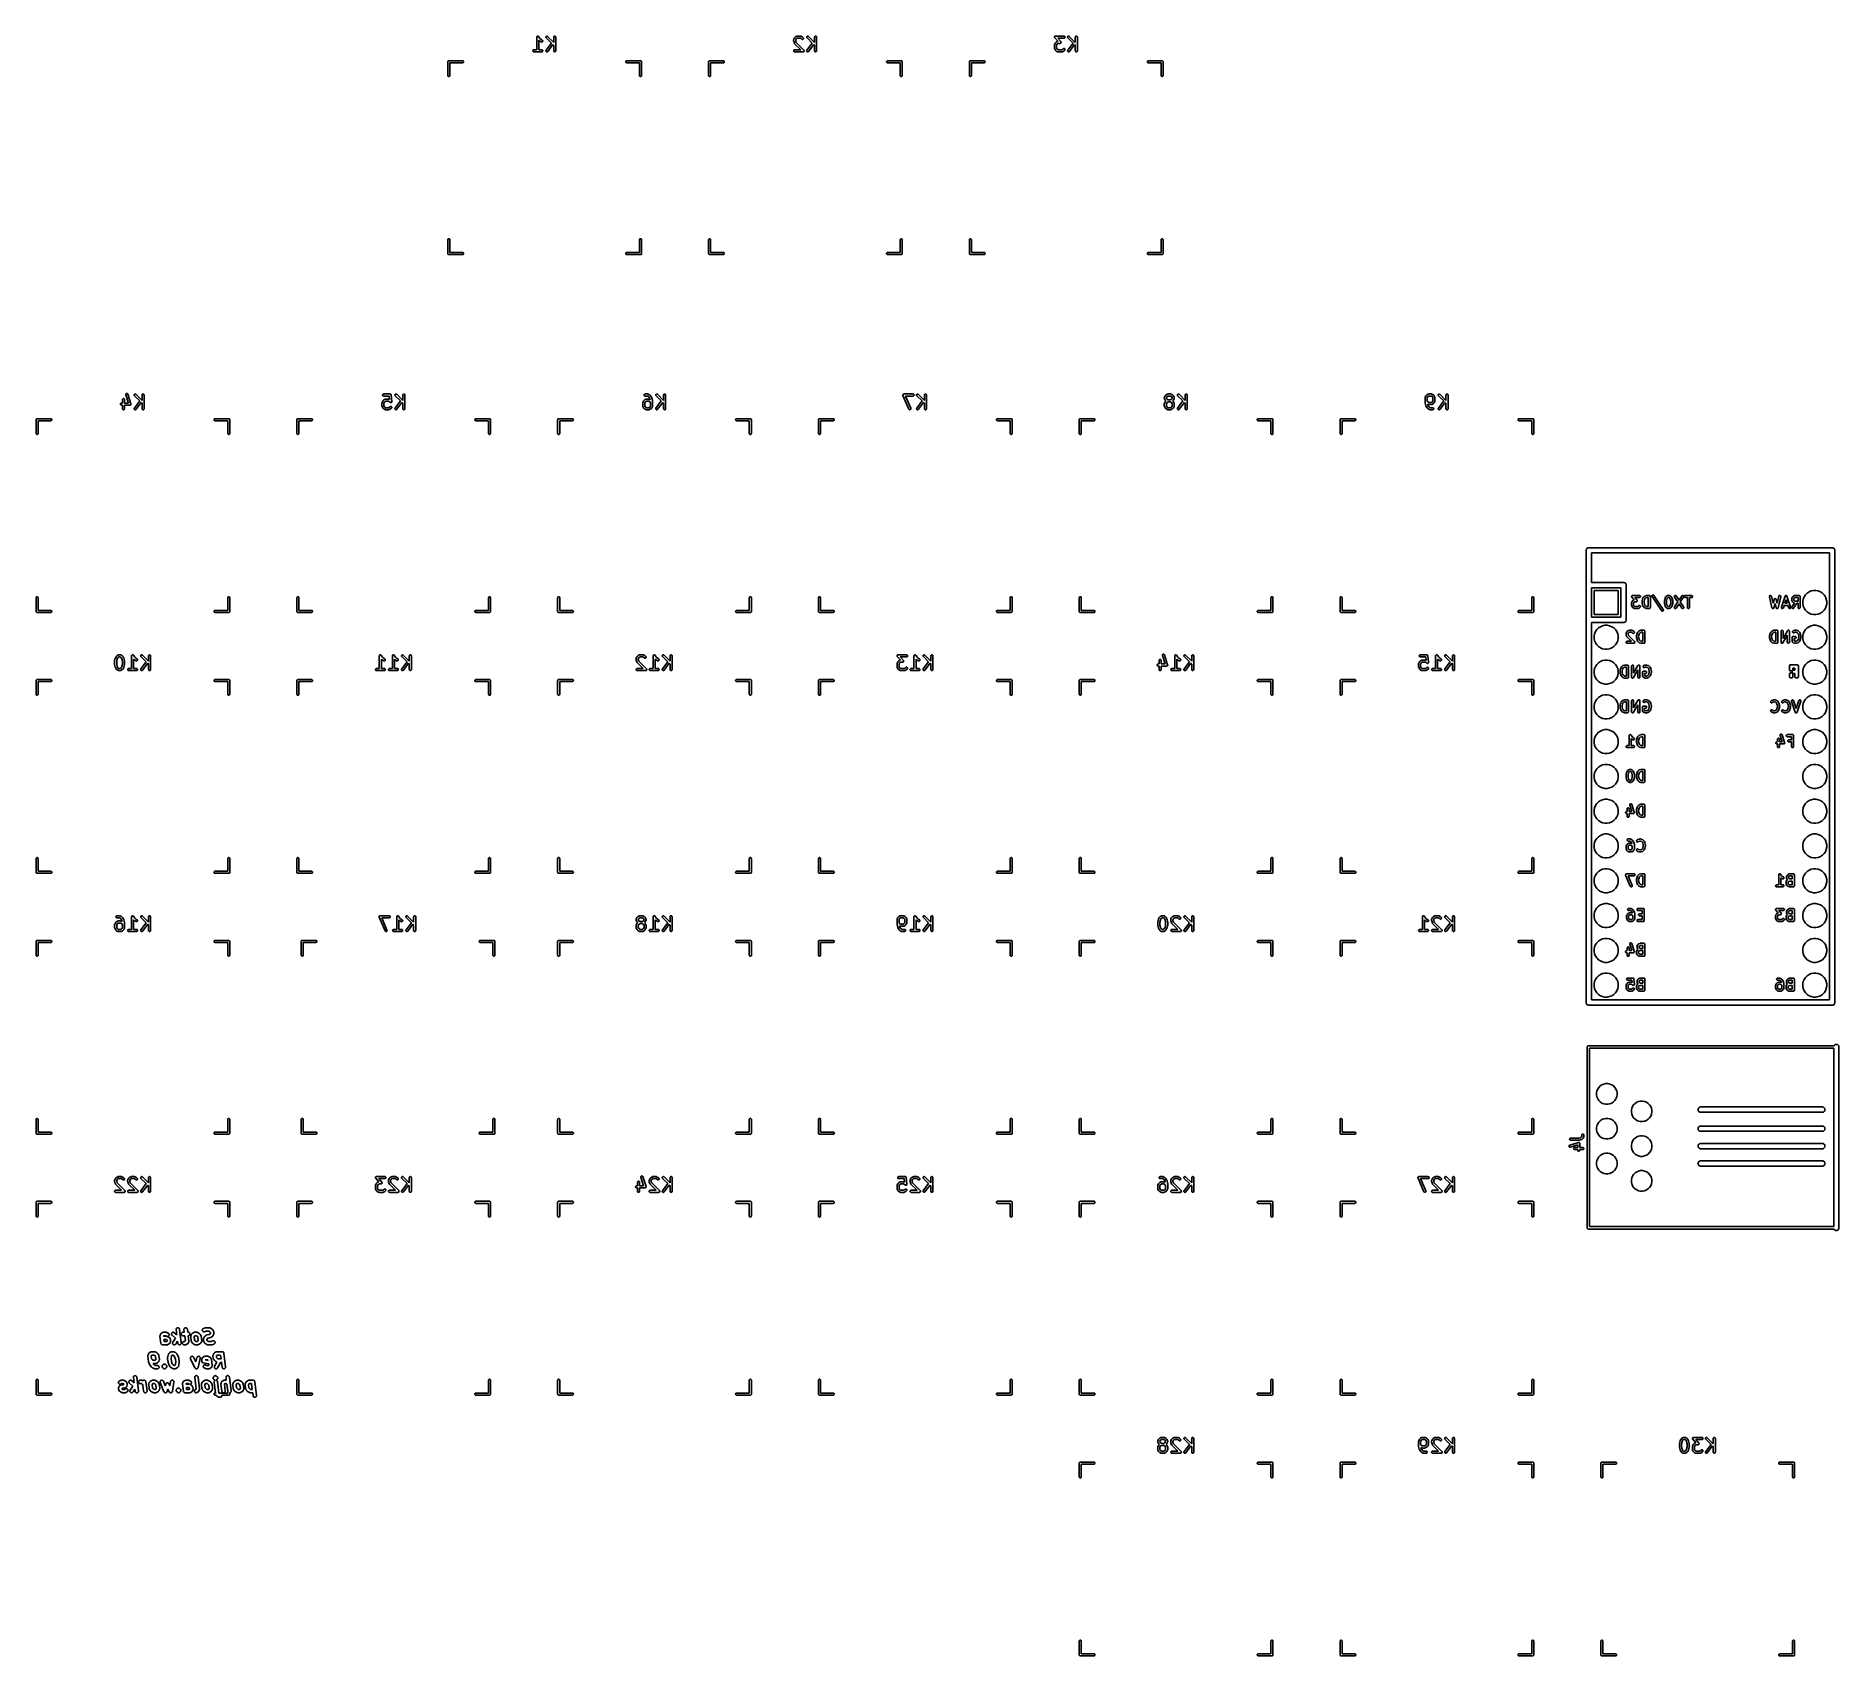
# Model space of a CAD drawing. Extents: x 1.03 to 6.22, y -5.53 to -0.87.
import ezdxf

# ---------------------------------------------------------------- set-up
doc = ezdxf.new("R2010")
doc.units = 0
doc.header["$MEASUREMENT"] = 0
doc.layers.add('BLACK', color=7, linetype='CONTINUOUS')

msp = doc.modelspace()

# ---------------------------------------------------------------- linework, layer by layer
at = {"layer": 'BLACK', "linetype": 'CONTINUOUS'}
for p, q in [((2.47392, -0.87436), (2.47395, -0.87408)), ((2.47392, -0.87437), (2.47392, -0.87436)), ((2.47392, -0.8744), (2.47392, -0.87437)), ((2.47392, -0.87437), (2.47392, -0.87437)), ((2.47392, -0.87437), (2.47392, -0.87437)), ((2.47392, -0.91082), (2.47392, -0.8744)), ((2.47395, -0.87408), (2.47398, -0.87379)), ((2.47398, -0.87379), (2.47407, -0.87351)), ((2.47398, -0.87379), (2.47398, -0.87379)), ((2.47398, -0.87379), (2.47398, -0.87379)), ((2.47407, -0.87351), (2.47415, -0.87325)), ((2.47415, -0.87325), (2.47416, -0.87324)), ((2.47416, -0.87324), (2.4743, -0.87298)), ((2.47416, -0.87324), (2.47416, -0.87324)), ((2.4743, -0.87298), (2.47443, -0.87274)), ((2.47443, -0.87274), (2.47462, -0.87252)), ((2.47443, -0.87274), (2.47443, -0.87274)), ((2.47443, -0.87274), (2.47443, -0.87274)), ((2.47462, -0.87252), (2.4748, -0.8723)), ((2.4748, -0.8723), (2.47502, -0.87212)), ((2.4748, -0.8723), (2.4748, -0.8723)), ((2.4748, -0.8723), (2.4748, -0.8723)), ((2.47502, -0.87212), (2.47525, -0.87194)), ((2.47525, -0.87193), (2.4755, -0.8718)), ((2.47525, -0.87194), (2.47525, -0.87193)), ((2.47525, -0.87194), (2.47525, -0.87194)), ((2.4755, -0.8718), (2.47576, -0.87167)), ((2.47576, -0.87167), (2.47604, -0.87159)), ((2.47576, -0.87167), (2.47576, -0.87167)), ((2.47576, -0.87167), (2.47576, -0.87167)), ((2.47604, -0.87159), (2.47631, -0.8715)), ((2.47631, -0.8715), (2.47631, -0.8715)), ((2.47631, -0.8715), (2.47632, -0.8715)), ((2.47632, -0.8715), (2.4766, -0.87148)), ((2.4766, -0.87148), (2.47689, -0.87145)), ((2.47689, -0.87145), (2.47689, -0.87145)), ((2.47689, -0.87145), (2.47717, -0.87148)), ((2.47689, -0.87145), (2.47689, -0.87145)), ((2.47717, -0.87148), (2.47746, -0.87151)), ((2.47746, -0.87151), (2.47746, -0.87151)), ((2.47746, -0.87151), (2.47746, -0.87151)), ((2.47746, -0.87151), (2.47774, -0.8716)), ((2.47774, -0.8716), (2.47801, -0.87168)), ((2.47801, -0.87168), (2.47801, -0.87168)), ((2.47801, -0.87168), (2.47801, -0.87168)), ((2.47801, -0.87168), (2.47828, -0.87182)), ((2.47828, -0.87182), (2.47852, -0.87195)), ((2.47852, -0.87195), (2.47852, -0.87196)), ((2.47852, -0.87196), (2.47852, -0.87196)), ((2.47852, -0.87196), (2.47874, -0.87214)), ((2.47874, -0.87214), (2.47896, -0.87232)), ((2.47896, -0.87232), (2.47896, -0.87232)), ((2.47896, -0.87232), (2.47897, -0.87232)), ((2.47897, -0.87232), (2.47914, -0.87254)), ((2.47914, -0.87254), (2.47933, -0.87277)), ((2.47933, -0.87277), (2.48291, -0.87815)), ((2.48291, -0.87815), (2.48612, -0.88135)), ((2.48612, -0.88135), (2.48944, -0.88301)), ((2.50016, -0.87437), (2.50023, -0.8738)), ((2.50021, -0.87495), (2.50016, -0.87437)), ((2.50038, -0.8755), (2.50021, -0.87495)), ((2.50023, -0.8738), (2.5004, -0.87325)), ((2.50064, -0.87601), (2.50038, -0.8755)), ((2.5004, -0.87325), (2.50067, -0.87274)), ((2.501, -0.87646), (2.50064, -0.87601)), ((2.50067, -0.87274), (2.50104, -0.8723)), ((2.50103, -0.87649), (2.501, -0.87646)), ((2.51609, -0.89155), (2.50103, -0.87649)), ((2.50104, -0.8723), (2.50149, -0.87194)), ((2.50149, -0.87194), (2.502, -0.87167)), ((2.502, -0.87167), (2.50255, -0.87151)), ((2.50255, -0.87151), (2.50313, -0.87145)), ((2.50313, -0.87145), (2.5037, -0.87151)), ((2.5037, -0.87151), (2.50425, -0.87168)), ((2.50425, -0.87168), (2.50476, -0.87195)), ((2.50476, -0.87195), (2.5052, -0.87232)), ((2.5052, -0.87232), (2.52266, -0.88977)), ((2.52266, -0.87436), (2.52273, -0.87379)), ((2.52266, -0.8744), (2.52266, -0.87436)), ((2.52266, -0.88977), (2.52266, -0.8744)), ((2.52273, -0.87379), (2.5229, -0.87324)), ((2.5229, -0.87324), (2.52318, -0.87274)), ((2.52318, -0.87274), (2.52355, -0.8723)), ((2.52355, -0.8723), (2.524, -0.87193)), ((2.524, -0.87193), (2.52451, -0.87167)), ((2.52451, -0.87167), (2.52506, -0.8715)), ((2.52506, -0.8715), (2.52563, -0.87145)), ((2.52563, -0.87145), (2.52621, -0.87151)), ((2.52621, -0.87151), (2.52676, -0.87168)), ((2.52676, -0.87168), (2.52727, -0.87196)), ((2.52727, -0.87196), (2.52771, -0.87232)), ((2.52771, -0.87232), (2.52807, -0.87277)), ((2.52807, -0.87277), (2.52834, -0.87328)), ((2.52834, -0.87328), (2.52851, -0.87383)), ((2.52851, -0.87383), (2.52857, -0.8744)), ((2.52857, -0.8744), (2.52857, -0.91378)), ((3.21271, -0.88149), (3.21273, -0.88129)), ((3.21273, -0.88129), (3.21276, -0.88121)), ((3.21276, -0.88121), (3.21277, -0.88112)), ((3.21277, -0.88112), (3.21285, -0.88093)), ((3.21285, -0.88093), (3.21291, -0.88074)), ((3.21291, -0.88074), (3.21295, -0.88066)), ((3.21295, -0.88066), (3.21298, -0.88058)), ((3.21298, -0.88058), (3.21486, -0.87683)), ((3.21486, -0.87683), (3.21487, -0.8768)), ((3.21487, -0.8768), (3.21496, -0.87666)), ((3.21496, -0.87666), (3.21504, -0.87651)), ((3.21504, -0.87651), (3.21512, -0.87642)), ((3.21512, -0.87642), (3.21519, -0.87631)), ((3.21519, -0.87631), (3.2153, -0.87619)), ((3.2153, -0.87619), (3.21541, -0.87607)), ((3.21541, -0.87607), (3.21728, -0.87419)), ((3.21728, -0.87419), (3.21731, -0.87416)), ((3.21731, -0.87416), (3.21744, -0.87406)), ((3.21744, -0.87406), (3.21756, -0.87394)), ((3.21756, -0.87394), (3.21767, -0.87388)), ((3.21767, -0.87388), (3.21776, -0.8738)), ((3.21776, -0.8738), (3.21791, -0.87373)), ((3.21791, -0.87373), (3.21805, -0.87364)), ((3.21805, -0.87364), (3.2218, -0.87176)), ((3.21992, -0.8799), (3.21857, -0.8826)), ((3.22112, -0.87871), (3.21992, -0.8799)), ((3.22382, -0.87736), (3.22112, -0.87871)), ((3.2218, -0.87176), (3.22184, -0.87175)), ((3.22184, -0.87175), (3.22192, -0.87172)), ((3.22192, -0.87172), (3.222, -0.87167)), ((3.222, -0.87167), (3.22219, -0.87162)), ((3.22219, -0.87162), (3.22238, -0.87155)), ((3.22238, -0.87155), (3.22246, -0.87153)), ((3.22246, -0.87153), (3.22255, -0.87151)), ((3.22255, -0.87151), (3.22275, -0.87149)), ((3.22275, -0.87149), (3.22295, -0.87146)), ((3.22295, -0.87146), (3.22303, -0.87146)), ((3.22303, -0.87146), (3.22312, -0.87145)), ((3.22312, -0.87145), (3.23249, -0.87145)), ((3.2318, -0.87736), (3.22382, -0.87736)), ((3.23449, -0.87871), (3.2318, -0.87736)), ((3.23249, -0.87145), (3.23254, -0.87145)), ((3.23254, -0.87145), (3.23262, -0.87146)), ((3.23262, -0.87146), (3.23271, -0.87146)), ((3.23271, -0.87146), (3.23291, -0.87149)), ((3.23291, -0.87149), (3.23311, -0.87152)), ((3.23311, -0.87152), (3.23319, -0.87154)), ((3.23319, -0.87154), (3.23328, -0.87156)), ((3.23328, -0.87156), (3.23347, -0.87163)), ((3.23347, -0.87163), (3.23366, -0.87169)), ((3.23366, -0.87169), (3.23373, -0.87173)), ((3.23373, -0.87173), (3.23381, -0.87176)), ((3.23381, -0.87176), (3.23756, -0.87364)), ((3.23603, -0.88024), (3.23449, -0.87871)), ((3.23648, -0.88061), (3.23603, -0.88024)), ((3.23698, -0.88088), (3.23648, -0.88061)), ((3.23753, -0.88105), (3.23698, -0.88088)), ((3.23811, -0.88111), (3.23753, -0.88105)), ((3.23756, -0.87364), (3.2376, -0.87366)), ((3.2376, -0.87366), (3.23774, -0.87375)), ((3.23774, -0.87375), (3.23789, -0.87383)), ((3.23789, -0.87383), (3.23798, -0.8739)), ((3.23798, -0.8739), (3.23808, -0.87397)), ((3.23808, -0.87397), (3.2382, -0.87409)), ((3.23868, -0.88105), (3.23811, -0.88111)), ((3.2382, -0.87409), (3.23833, -0.87419)), ((3.23833, -0.87419), (3.24021, -0.87607)), ((3.23923, -0.88089), (3.23868, -0.88105)), ((3.23974, -0.88062), (3.23923, -0.88089)), ((3.24019, -0.88026), (3.23974, -0.88062)), ((3.24056, -0.87981), (3.24019, -0.88026)), ((3.24021, -0.87607), (3.24024, -0.8761)), ((3.24024, -0.8761), (3.2406, -0.87655)), ((3.24084, -0.87931), (3.24056, -0.87981)), ((3.2406, -0.87655), (3.24086, -0.87706)), ((3.24101, -0.87876), (3.24084, -0.87931)), ((3.24086, -0.87706), (3.24102, -0.87761)), ((3.24107, -0.87818), (3.24101, -0.87876)), ((3.24102, -0.87761), (3.24107, -0.87818)), ((3.25016, -0.87437), (3.25023, -0.8738)), ((3.25021, -0.87495), (3.25016, -0.87437)), ((3.25038, -0.8755), (3.25021, -0.87495)), ((3.25023, -0.8738), (3.2504, -0.87325)), ((3.25064, -0.87601), (3.25038, -0.8755)), ((3.2504, -0.87325), (3.25067, -0.87274)), ((3.251, -0.87646), (3.25064, -0.87601)), ((3.25067, -0.87274), (3.25104, -0.8723)), ((3.25103, -0.87649), (3.251, -0.87646)), ((3.26609, -0.89155), (3.25103, -0.87649)), ((3.25104, -0.8723), (3.25149, -0.87194)), ((3.25149, -0.87194), (3.252, -0.87167)), ((3.252, -0.87167), (3.25255, -0.87151)), ((3.25255, -0.87151), (3.25313, -0.87145)), ((3.25313, -0.87145), (3.2537, -0.87151)), ((3.2537, -0.87151), (3.25425, -0.87168)), ((3.25425, -0.87168), (3.25476, -0.87195)), ((3.25476, -0.87195), (3.2552, -0.87232)), ((3.2552, -0.87232), (3.27266, -0.88977)), ((3.27266, -0.87436), (3.27273, -0.87379)), ((3.27266, -0.8744), (3.27266, -0.87436)), ((3.27266, -0.88977), (3.27266, -0.8744)), ((3.27273, -0.87379), (3.2729, -0.87324)), ((3.2729, -0.87324), (3.27318, -0.87274)), ((3.27318, -0.87274), (3.27355, -0.8723)), ((3.27355, -0.8723), (3.274, -0.87193)), ((3.274, -0.87193), (3.27451, -0.87167)), ((3.27451, -0.87167), (3.27506, -0.8715)), ((3.27506, -0.8715), (3.27563, -0.87145)), ((3.27563, -0.87145), (3.27621, -0.87151)), ((3.27621, -0.87151), (3.27676, -0.87168)), ((3.27676, -0.87168), (3.27727, -0.87196)), ((3.27727, -0.87196), (3.27771, -0.87232)), ((3.27771, -0.87232), (3.27807, -0.87277)), ((3.27807, -0.87277), (3.27834, -0.87328)), ((3.27834, -0.87328), (3.27851, -0.87383)), ((3.27851, -0.87383), (3.27857, -0.8744)), ((3.27857, -0.8744), (3.27857, -0.91378)), ((3.96267, -0.87438), (3.96268, -0.87428)), ((3.96269, -0.87457), (3.96267, -0.87438)), ((3.96268, -0.87418), (3.96271, -0.87399)), ((3.96268, -0.87428), (3.96268, -0.87418)), ((3.96269, -0.87475), (3.96269, -0.87457)), ((3.96271, -0.87486), (3.96269, -0.87475)), ((3.96271, -0.87399), (3.96273, -0.87381)), ((3.96272, -0.87496), (3.96271, -0.87486)), ((3.96277, -0.87514), (3.96272, -0.87496)), ((3.96273, -0.87381), (3.96276, -0.87371)), ((3.96276, -0.87371), (3.96278, -0.87361)), ((3.96281, -0.87532), (3.96277, -0.87514)), ((3.96278, -0.87361), (3.96284, -0.87344)), ((3.96285, -0.87541), (3.96281, -0.87532)), ((3.96284, -0.87344), (3.9629, -0.87326)), ((3.96288, -0.87551), (3.96285, -0.87541)), ((3.96297, -0.87567), (3.96288, -0.87551)), ((3.9629, -0.87326), (3.96295, -0.87317)), ((3.96295, -0.87317), (3.96299, -0.87307)), ((3.96304, -0.87584), (3.96297, -0.87567)), ((3.96299, -0.87307), (3.96309, -0.87292)), ((3.9631, -0.87593), (3.96304, -0.87584)), ((3.96309, -0.87292), (3.96317, -0.87275)), ((3.96315, -0.87602), (3.9631, -0.87593)), ((3.96327, -0.87617), (3.96315, -0.87602)), ((3.96317, -0.87275), (3.96324, -0.87267)), ((3.96324, -0.87267), (3.9633, -0.87259)), ((3.96337, -0.87632), (3.96327, -0.87617)), ((3.9633, -0.87259), (3.96342, -0.87245)), ((3.9634, -0.87635), (3.96337, -0.87632)), ((3.97233, -0.88656), (3.9634, -0.87635)), ((3.96342, -0.87245), (3.96354, -0.87231)), ((3.96354, -0.87231), (3.96362, -0.87224)), ((3.96362, -0.87224), (3.96369, -0.87217)), ((3.96369, -0.87217), (3.96384, -0.87206)), ((3.96384, -0.87206), (3.96399, -0.87194)), ((3.96399, -0.87194), (3.96408, -0.8719)), ((3.96408, -0.8719), (3.96416, -0.87184)), ((3.96416, -0.87184), (3.96433, -0.87176)), ((3.96433, -0.87176), (3.9645, -0.87167)), ((3.9645, -0.87167), (3.9646, -0.87165)), ((3.9646, -0.87165), (3.96469, -0.8716)), ((3.96469, -0.8716), (3.96487, -0.87156)), ((3.96487, -0.87156), (3.96505, -0.87151)), ((3.96505, -0.87151), (3.96515, -0.8715)), ((3.96515, -0.8715), (3.96525, -0.87147)), ((3.96525, -0.87147), (3.96544, -0.87147)), ((3.96544, -0.87147), (3.96562, -0.87145)), ((3.96562, -0.87145), (3.98999, -0.87145)), ((3.98999, -0.87736), (3.97213, -0.87736)), ((3.97213, -0.87736), (3.98097, -0.88746)), ((3.98999, -0.87145), (3.99003, -0.87145)), ((3.99057, -0.8773), (3.98999, -0.87736)), ((3.99003, -0.87145), (3.99061, -0.87152)), ((3.99112, -0.87713), (3.99057, -0.8773)), ((3.99061, -0.87152), (3.99116, -0.87169)), ((3.99163, -0.87686), (3.99112, -0.87713)), ((3.99116, -0.87169), (3.99166, -0.87197)), ((3.99207, -0.8765), (3.99163, -0.87686)), ((3.99166, -0.87197), (3.9921, -0.87234)), ((3.99244, -0.87606), (3.99207, -0.8765)), ((3.9921, -0.87234), (3.99246, -0.87279)), ((3.99272, -0.87555), (3.99244, -0.87606)), ((3.99246, -0.87279), (3.99273, -0.8733)), ((3.99289, -0.875), (3.99272, -0.87555)), ((3.99273, -0.8733), (3.99289, -0.87385)), ((3.99289, -0.87385), (3.99295, -0.87443)), ((3.99295, -0.87443), (3.99289, -0.875)), ((4.00016, -0.87437), (4.00023, -0.8738)), ((4.00021, -0.87495), (4.00016, -0.87437)), ((4.00038, -0.8755), (4.00021, -0.87495)), ((4.00023, -0.8738), (4.0004, -0.87325)), ((4.00064, -0.87601), (4.00038, -0.8755)), ((4.0004, -0.87325), (4.00067, -0.87274)), ((4.001, -0.87646), (4.00064, -0.87601)), ((4.00067, -0.87274), (4.00104, -0.8723)), ((4.00103, -0.87649), (4.001, -0.87646)), ((4.01609, -0.89155), (4.00103, -0.87649)), ((4.00104, -0.8723), (4.00149, -0.87194)), ((4.00149, -0.87194), (4.002, -0.87167)), ((4.002, -0.87167), (4.00255, -0.87151)), ((4.00255, -0.87151), (4.00313, -0.87145)), ((4.00313, -0.87145), (4.0037, -0.87151)), ((4.0037, -0.87151), (4.00425, -0.87168)), ((4.00425, -0.87168), (4.00476, -0.87195)), ((4.00476, -0.87195), (4.0052, -0.87232)), ((4.0052, -0.87232), (4.02266, -0.88977)), ((4.02266, -0.87436), (4.02273, -0.87379)), ((4.02266, -0.8744), (4.02266, -0.87436)), ((4.02266, -0.88977), (4.02266, -0.8744)), ((4.02273, -0.87379), (4.0229, -0.87324)), ((4.0229, -0.87324), (4.02318, -0.87274)), ((4.02318, -0.87274), (4.02355, -0.8723)), ((4.02355, -0.8723), (4.024, -0.87193)), ((4.024, -0.87193), (4.02451, -0.87167)), ((4.02451, -0.87167), (4.02506, -0.8715)), ((4.02506, -0.8715), (4.02563, -0.87145)), ((4.02563, -0.87145), (4.02621, -0.87151)), ((4.02621, -0.87151), (4.02676, -0.87168)), ((4.02676, -0.87168), (4.02727, -0.87196)), ((4.02727, -0.87196), (4.02771, -0.87232)), ((4.02771, -0.87232), (4.02807, -0.87277)), ((4.02807, -0.87277), (4.02834, -0.87328)), ((4.02834, -0.87328), (4.02851, -0.87383)), ((4.02851, -0.87383), (4.02857, -0.8744)), ((4.02857, -0.8744), (4.02857, -0.91378)), ((2.46267, -0.91375), (2.46273, -0.91318)), ((2.46272, -0.91433), (2.46267, -0.91375)), ((2.46288, -0.91488), (2.46272, -0.91433)), ((2.46273, -0.91318), (2.4629, -0.91263)), ((2.46315, -0.91539), (2.46288, -0.91488)), ((2.4629, -0.91263), (2.46317, -0.91212)), ((2.46351, -0.91584), (2.46315, -0.91539)), ((2.46317, -0.91212), (2.46354, -0.91168)), ((2.46395, -0.91621), (2.46351, -0.91584)), ((2.46354, -0.91168), (2.46399, -0.91131)), ((2.46446, -0.91649), (2.46395, -0.91621)), ((2.46399, -0.91131), (2.4645, -0.91104)), ((2.46501, -0.91666), (2.46446, -0.91649)), ((2.4645, -0.91104), (2.46505, -0.91088)), ((2.46558, -0.91673), (2.46501, -0.91666)), ((2.46505, -0.91088), (2.46562, -0.91082)), ((2.46562, -0.91673), (2.46558, -0.91673)), ((2.46562, -0.91082), (2.47392, -0.91082)), ((2.48812, -0.91673), (2.46562, -0.91673)), ((2.48228, -0.88587), (2.47982, -0.88341)), ((2.47982, -0.88341), (2.47982, -0.91082)), ((2.47982, -0.91082), (2.48812, -0.91082)), ((2.48241, -0.88597), (2.48228, -0.88587)), ((2.48253, -0.88609), (2.48241, -0.88597)), ((2.48263, -0.88615), (2.48253, -0.88609)), ((2.48273, -0.88623), (2.48263, -0.88615)), ((2.48287, -0.88631), (2.48273, -0.88623)), ((2.48301, -0.8864), (2.48287, -0.88631)), ((2.48305, -0.88642), (2.48301, -0.8864)), ((2.4868, -0.88829), (2.48305, -0.88642)), ((2.48734, -0.8885), (2.4868, -0.88829)), ((2.4879, -0.8886), (2.48734, -0.8885)), ((2.48848, -0.88858), (2.4879, -0.8886)), ((2.48812, -0.91082), (2.48816, -0.91082)), ((2.48869, -0.91667), (2.48812, -0.91673)), ((2.48816, -0.91082), (2.48873, -0.91089)), ((2.48904, -0.88846), (2.48848, -0.88858)), ((2.48924, -0.91651), (2.48869, -0.91667)), ((2.48873, -0.91089), (2.48928, -0.91106)), ((2.48957, -0.88823), (2.48904, -0.88846)), ((2.48975, -0.91623), (2.48924, -0.91651)), ((2.48928, -0.91106), (2.48979, -0.91134)), ((2.48944, -0.88301), (2.48948, -0.88303)), ((2.48948, -0.88303), (2.48996, -0.88335)), ((2.49004, -0.88789), (2.48957, -0.88823)), ((2.4902, -0.91587), (2.48975, -0.91623)), ((2.48979, -0.91134), (2.49023, -0.91171)), ((2.48996, -0.88335), (2.49037, -0.88375)), ((2.49044, -0.88748), (2.49004, -0.88789)), ((2.49057, -0.91543), (2.4902, -0.91587)), ((2.49023, -0.91171), (2.49059, -0.91216)), ((2.49037, -0.88375), (2.4907, -0.88422)), ((2.49075, -0.88699), (2.49044, -0.88748)), ((2.49084, -0.91492), (2.49057, -0.91543)), ((2.49059, -0.91216), (2.49086, -0.91267)), ((2.4907, -0.88422), (2.49093, -0.88475)), ((2.49096, -0.88646), (2.49075, -0.88699)), ((2.49101, -0.91437), (2.49084, -0.91492)), ((2.49086, -0.91267), (2.49102, -0.91322)), ((2.49093, -0.88475), (2.49105, -0.88531)), ((2.49106, -0.88589), (2.49096, -0.88646)), ((2.49107, -0.9138), (2.49101, -0.91437)), ((2.49102, -0.91322), (2.49107, -0.9138)), ((2.49105, -0.88531), (2.49106, -0.88589)), ((2.50017, -0.91361), (2.50026, -0.91304)), ((2.50019, -0.91418), (2.50017, -0.91361)), ((2.50033, -0.91474), (2.50019, -0.91418)), ((2.50026, -0.91304), (2.50046, -0.9125)), ((2.50057, -0.91527), (2.50033, -0.91474)), ((2.50046, -0.9125), (2.50075, -0.912)), ((2.50091, -0.91573), (2.50057, -0.91527)), ((2.50075, -0.912), (2.51609, -0.89155)), ((2.50133, -0.91612), (2.50091, -0.91573)), ((2.50182, -0.91643), (2.50133, -0.91612)), ((2.50236, -0.91663), (2.50182, -0.91643)), ((2.50293, -0.91672), (2.50236, -0.91663)), ((2.5035, -0.9167), (2.50293, -0.91672)), ((2.50406, -0.91657), (2.5035, -0.9167)), ((2.50459, -0.91633), (2.50406, -0.91657)), ((2.50506, -0.916), (2.50459, -0.91633)), ((2.50545, -0.91558), (2.50506, -0.916)), ((2.50548, -0.91555), (2.50545, -0.91558)), ((2.52031, -0.89577), (2.50548, -0.91555)), ((2.52266, -0.89812), (2.52031, -0.89577)), ((2.52266, -0.91378), (2.52266, -0.89812)), ((2.52272, -0.91435), (2.52266, -0.91378)), ((2.52288, -0.9149), (2.52272, -0.91435)), ((2.52315, -0.91541), (2.52288, -0.9149)), ((2.52352, -0.91585), (2.52315, -0.91541)), ((2.52396, -0.91622), (2.52352, -0.91585)), ((2.52447, -0.9165), (2.52396, -0.91622)), ((2.52502, -0.91667), (2.52447, -0.9165)), ((2.52559, -0.91673), (2.52502, -0.91667)), ((2.52617, -0.91668), (2.52559, -0.91673)), ((2.52672, -0.91651), (2.52617, -0.91668)), ((2.52723, -0.91625), (2.52672, -0.91651)), ((2.52768, -0.91588), (2.52723, -0.91625)), ((2.52805, -0.91544), (2.52768, -0.91588)), ((2.52833, -0.91494), (2.52805, -0.91544)), ((2.5285, -0.91439), (2.52833, -0.91494)), ((2.52857, -0.91382), (2.5285, -0.91439)), ((2.52857, -0.91378), (2.52857, -0.91382)), ((3.21267, -0.88186), (3.21268, -0.88178)), ((3.21267, -0.8819), (3.21267, -0.88186)), ((3.21267, -0.88565), (3.21267, -0.8819)), ((3.21268, -0.88582), (3.21267, -0.88565)), ((3.21267, -0.91375), (3.21273, -0.91318)), ((3.21272, -0.91433), (3.21267, -0.91375)), ((3.21268, -0.88169), (3.21271, -0.88149)), ((3.21268, -0.88178), (3.21268, -0.88169)), ((3.21269, -0.88598), (3.21268, -0.88582)), ((3.21271, -0.8861), (3.21269, -0.88598)), ((3.21272, -0.88623), (3.21271, -0.8861)), ((3.21277, -0.88639), (3.21272, -0.88623)), ((3.21288, -0.91488), (3.21272, -0.91433)), ((3.21273, -0.91318), (3.2129, -0.91263)), ((3.21281, -0.88655), (3.21277, -0.88639)), ((3.21282, -0.88659), (3.21281, -0.88655)), ((3.21469, -0.89221), (3.21282, -0.88659)), ((3.21315, -0.91539), (3.21288, -0.91488)), ((3.2129, -0.91263), (3.21317, -0.91212)), ((3.21351, -0.91584), (3.21315, -0.91539)), ((3.21317, -0.91212), (3.21354, -0.91168)), ((3.21395, -0.91621), (3.21351, -0.91584)), ((3.21354, -0.91168), (3.21399, -0.91131)), ((3.21446, -0.91649), (3.21395, -0.91621)), ((3.21399, -0.91131), (3.2145, -0.91104)), ((3.21501, -0.91666), (3.21446, -0.91649)), ((3.2145, -0.91104), (3.21505, -0.91088)), ((3.21473, -0.89229), (3.21469, -0.89221)), ((3.21475, -0.89237), (3.21473, -0.89229)), ((3.21485, -0.89255), (3.21475, -0.89237)), ((3.21493, -0.89274), (3.21485, -0.89255)), ((3.21498, -0.89281), (3.21493, -0.89274)), ((3.21502, -0.89289), (3.21498, -0.89281)), ((3.21558, -0.91673), (3.21501, -0.91666)), ((3.21515, -0.89304), (3.21502, -0.89289)), ((3.21505, -0.91088), (3.21562, -0.91082)), ((3.21526, -0.89321), (3.21515, -0.89304)), ((3.21532, -0.89327), (3.21526, -0.89321)), ((3.21538, -0.89334), (3.21532, -0.89327)), ((3.21541, -0.89337), (3.21538, -0.89334)), ((3.23286, -0.91082), (3.21541, -0.89337)), ((3.21562, -0.91673), (3.21558, -0.91673)), ((3.21562, -0.91082), (3.23286, -0.91082)), ((3.23999, -0.91673), (3.21562, -0.91673)), ((3.21857, -0.8826), (3.21857, -0.88517)), ((3.21857, -0.88517), (3.22008, -0.88968)), ((3.22008, -0.88968), (3.24208, -0.91169)), ((3.24027, -0.9167), (3.23999, -0.91673)), ((3.24056, -0.91667), (3.24027, -0.9167)), ((3.24057, -0.91667), (3.24056, -0.91667)), ((3.24056, -0.91667), (3.24056, -0.91667)), ((3.24084, -0.91659), (3.24057, -0.91667)), ((3.24111, -0.91651), (3.24084, -0.91659)), ((3.24112, -0.91651), (3.24111, -0.91651)), ((3.24111, -0.91651), (3.24111, -0.91651)), ((3.24136, -0.91638), (3.24112, -0.91651)), ((3.24162, -0.91624), (3.24136, -0.91638)), ((3.24163, -0.91623), (3.24162, -0.91624)), ((3.24162, -0.91624), (3.24162, -0.91624)), ((3.24185, -0.91605), (3.24163, -0.91623)), ((3.24207, -0.91588), (3.24185, -0.91605)), ((3.24225, -0.91565), (3.24207, -0.91587)), ((3.24207, -0.91587), (3.24207, -0.91587)), ((3.24207, -0.91587), (3.24207, -0.91588)), ((3.24208, -0.91169), (3.2421, -0.91171)), ((3.2421, -0.91171), (3.2421, -0.91171)), ((3.2421, -0.91171), (3.2421, -0.91171)), ((3.2421, -0.91171), (3.24211, -0.91172)), ((3.24211, -0.91172), (3.24229, -0.91194)), ((3.24244, -0.91543), (3.24225, -0.91565)), ((3.24229, -0.91194), (3.24246, -0.91216)), ((3.24257, -0.91518), (3.24244, -0.91543)), ((3.24244, -0.91543), (3.24244, -0.91543)), ((3.24244, -0.91543), (3.24244, -0.91543)), ((3.24246, -0.91216), (3.24247, -0.91216)), ((3.24247, -0.91216), (3.24247, -0.91217)), ((3.24247, -0.91217), (3.2426, -0.91242)), ((3.24271, -0.91493), (3.24257, -0.91518)), ((3.2426, -0.91242), (3.24273, -0.91267)), ((3.24272, -0.91492), (3.24271, -0.91492)), ((3.24271, -0.91492), (3.24271, -0.91493)), ((3.2428, -0.91464), (3.24272, -0.91492)), ((3.24273, -0.91267), (3.24273, -0.91267)), ((3.24273, -0.91267), (3.24274, -0.91268)), ((3.24274, -0.91268), (3.24281, -0.91295)), ((3.24288, -0.91438), (3.2428, -0.91464)), ((3.24281, -0.91295), (3.24289, -0.91322)), ((3.24289, -0.91437), (3.24288, -0.91437)), ((3.24288, -0.91437), (3.24288, -0.91438)), ((3.24289, -0.91322), (3.24289, -0.91323)), ((3.24289, -0.91323), (3.2429, -0.91323)), ((3.24292, -0.91409), (3.24289, -0.91437)), ((3.2429, -0.91323), (3.24292, -0.91352)), ((3.24292, -0.91352), (3.24295, -0.9138)), ((3.24295, -0.91381), (3.24292, -0.91409)), ((3.24295, -0.9138), (3.24295, -0.9138)), ((3.24295, -0.9138), (3.24295, -0.91381)), ((3.25017, -0.91361), (3.25026, -0.91304)), ((3.25019, -0.91418), (3.25017, -0.91361)), ((3.25033, -0.91474), (3.25019, -0.91418)), ((3.25026, -0.91304), (3.25046, -0.9125)), ((3.25057, -0.91527), (3.25033, -0.91474)), ((3.25046, -0.9125), (3.25075, -0.912)), ((3.25091, -0.91573), (3.25057, -0.91527)), ((3.25075, -0.912), (3.26609, -0.89155)), ((3.25133, -0.91612), (3.25091, -0.91573)), ((3.25182, -0.91643), (3.25133, -0.91612)), ((3.25236, -0.91663), (3.25182, -0.91643)), ((3.25293, -0.91672), (3.25236, -0.91663)), ((3.2535, -0.9167), (3.25293, -0.91672)), ((3.25406, -0.91657), (3.2535, -0.9167)), ((3.25459, -0.91633), (3.25406, -0.91657)), ((3.25506, -0.916), (3.25459, -0.91633)), ((3.25545, -0.91558), (3.25506, -0.916)), ((3.25548, -0.91555), (3.25545, -0.91558)), ((3.27031, -0.89577), (3.25548, -0.91555)), ((3.27266, -0.89812), (3.27031, -0.89577)), ((3.27266, -0.91378), (3.27266, -0.89812)), ((3.27272, -0.91435), (3.27266, -0.91378)), ((3.27288, -0.9149), (3.27272, -0.91435)), ((3.27315, -0.91541), (3.27288, -0.9149)), ((3.27352, -0.91585), (3.27315, -0.91541)), ((3.27396, -0.91622), (3.27352, -0.91585)), ((3.27447, -0.9165), (3.27396, -0.91622)), ((3.27502, -0.91667), (3.27447, -0.9165)), ((3.27559, -0.91673), (3.27502, -0.91667)), ((3.27617, -0.91668), (3.27559, -0.91673)), ((3.27672, -0.91651), (3.27617, -0.91668)), ((3.27723, -0.91625), (3.27672, -0.91651)), ((3.27768, -0.91588), (3.27723, -0.91625)), ((3.27805, -0.91544), (3.27768, -0.91588)), ((3.27833, -0.91494), (3.27805, -0.91544)), ((3.2785, -0.91439), (3.27833, -0.91494)), ((3.27857, -0.91382), (3.2785, -0.91439)), ((3.27857, -0.91378), (3.27857, -0.91382)), ((3.96267, -0.89686), (3.96268, -0.89677)), ((3.96267, -0.8969), (3.96267, -0.89686)), ((3.96267, -0.90628), (3.96267, -0.8969)), ((3.96268, -0.90636), (3.96267, -0.90628)), ((3.96267, -0.90645), (3.96268, -0.90636)), ((3.96271, -0.90665), (3.96267, -0.90645)), ((3.96268, -0.89669), (3.96271, -0.89649)), ((3.96268, -0.89677), (3.96268, -0.89669)), ((3.96271, -0.89649), (3.96273, -0.89629)), ((3.96272, -0.90685), (3.96271, -0.90665)), ((3.96275, -0.90693), (3.96272, -0.90685)), ((3.96273, -0.89629), (3.96276, -0.89621)), ((3.96276, -0.90702), (3.96275, -0.90693)), ((3.96276, -0.89621), (3.96277, -0.89612)), ((3.96283, -0.90721), (3.96276, -0.90702)), ((3.96277, -0.89612), (3.96285, -0.89593)), ((3.96289, -0.9074), (3.96283, -0.90721)), ((3.96285, -0.89593), (3.96291, -0.89574)), ((3.96293, -0.90748), (3.96289, -0.9074)), ((3.96291, -0.89574), (3.96295, -0.89566)), ((3.96296, -0.90756), (3.96293, -0.90748)), ((3.96295, -0.89566), (3.96298, -0.89558)), ((3.96298, -0.9076), (3.96296, -0.90756)), ((3.96298, -0.89558), (3.96486, -0.89183)), ((3.96486, -0.91135), (3.96298, -0.9076)), ((3.96486, -0.89183), (3.96487, -0.8918)), ((3.96494, -0.91149), (3.96486, -0.91135)), ((3.96487, -0.8918), (3.96496, -0.89166)), ((3.96502, -0.91163), (3.96494, -0.91149)), ((3.96496, -0.89166), (3.96504, -0.89151)), ((3.9651, -0.91173), (3.96502, -0.91163)), ((3.96504, -0.89151), (3.96512, -0.89141)), ((3.96516, -0.91183), (3.9651, -0.91173)), ((3.96512, -0.89141), (3.96519, -0.89131)), ((3.96528, -0.91195), (3.96516, -0.91183)), ((3.96519, -0.89131), (3.9653, -0.89119)), ((3.96538, -0.91208), (3.96528, -0.91195)), ((3.9653, -0.89119), (3.96541, -0.89106)), ((3.96541, -0.91211), (3.96538, -0.91208)), ((3.96541, -0.89106), (3.96728, -0.88919)), ((3.96728, -0.91399), (3.96541, -0.91211)), ((3.96728, -0.88919), (3.96731, -0.88916)), ((3.96741, -0.91409), (3.96728, -0.91399)), ((3.96731, -0.88916), (3.96744, -0.88906)), ((3.96753, -0.91421), (3.96741, -0.91409)), ((3.96744, -0.88906), (3.96756, -0.88894)), ((3.96763, -0.91428), (3.96753, -0.91421)), ((3.96756, -0.88894), (3.96767, -0.88888)), ((3.96773, -0.91435), (3.96763, -0.91428)), ((3.96767, -0.88888), (3.96776, -0.8888)), ((3.96787, -0.91443), (3.96773, -0.91435)), ((3.96776, -0.8888), (3.96791, -0.88872)), ((3.96801, -0.91452), (3.96787, -0.91443)), ((3.96791, -0.88872), (3.96805, -0.88864)), ((3.96805, -0.91454), (3.96801, -0.91452)), ((3.96805, -0.88864), (3.9718, -0.88676)), ((3.9718, -0.91642), (3.96805, -0.91454)), ((3.96992, -0.8949), (3.96857, -0.8976)), ((3.96857, -0.8976), (3.96857, -0.90558)), ((3.96857, -0.90558), (3.96992, -0.90828)), ((3.97112, -0.8937), (3.96992, -0.8949)), ((3.96992, -0.90828), (3.97112, -0.90947)), ((3.97382, -0.89236), (3.97112, -0.8937)), ((3.97112, -0.90947), (3.97382, -0.91082)), ((3.9718, -0.88676), (3.97184, -0.88674)), ((3.97188, -0.91645), (3.9718, -0.91642)), ((3.97184, -0.88674), (3.97192, -0.88671)), ((3.97196, -0.91649), (3.97188, -0.91645)), ((3.97192, -0.88671), (3.972, -0.88667)), ((3.97215, -0.91655), (3.97196, -0.91649)), ((3.972, -0.88667), (3.97219, -0.88662)), ((3.97234, -0.91662), (3.97215, -0.91655)), ((3.97219, -0.88662), (3.97233, -0.88656)), ((3.97242, -0.91664), (3.97234, -0.91662)), ((3.97251, -0.91666), (3.97242, -0.91664)), ((3.97271, -0.91669), (3.97251, -0.91666)), ((3.97291, -0.91672), (3.97271, -0.91669)), ((3.97299, -0.91672), (3.97291, -0.91672)), ((3.97308, -0.91673), (3.97299, -0.91672)), ((3.97312, -0.91673), (3.97308, -0.91673)), ((3.98437, -0.91673), (3.97312, -0.91673)), ((3.97874, -0.89236), (3.97382, -0.89236)), ((3.97382, -0.91082), (3.98367, -0.91082)), ((3.97893, -0.89234), (3.97874, -0.89236)), ((3.97911, -0.89233), (3.97893, -0.89234)), ((3.97921, -0.89231), (3.97911, -0.89233)), ((3.97932, -0.8923), (3.97921, -0.89231)), ((3.9795, -0.89225), (3.97932, -0.8923)), ((3.97968, -0.89221), (3.9795, -0.89225)), ((3.97977, -0.89216), (3.97968, -0.89221)), ((3.97987, -0.89213), (3.97977, -0.89216)), ((3.98003, -0.89205), (3.97987, -0.89213)), ((3.9802, -0.89197), (3.98003, -0.89205)), ((3.98029, -0.89191), (3.9802, -0.89197)), ((3.98038, -0.89186), (3.98029, -0.89191)), ((3.98052, -0.89175), (3.98038, -0.89186)), ((3.98067, -0.89164), (3.98052, -0.89175)), ((3.98075, -0.89156), (3.98067, -0.89164)), ((3.98083, -0.8915), (3.98075, -0.89156)), ((3.98094, -0.89136), (3.98083, -0.8915)), ((3.98107, -0.89122), (3.98094, -0.89136)), ((3.98097, -0.88746), (3.98099, -0.88749)), ((3.98099, -0.88749), (3.9811, -0.88764)), ((3.98113, -0.89113), (3.98107, -0.89122)), ((3.9811, -0.88764), (3.98122, -0.88779)), ((3.98119, -0.89105), (3.98113, -0.89113)), ((3.98128, -0.89089), (3.98119, -0.89105)), ((3.98122, -0.88779), (3.98126, -0.88788)), ((3.98126, -0.88788), (3.98132, -0.88796)), ((3.98138, -0.89074), (3.98128, -0.89089)), ((3.98132, -0.88796), (3.9814, -0.88813)), ((3.98142, -0.89064), (3.98138, -0.89074)), ((3.9814, -0.88813), (3.98148, -0.8883)), ((3.98147, -0.89055), (3.98142, -0.89064)), ((3.98152, -0.89037), (3.98147, -0.89055)), ((3.98148, -0.8883), (3.98151, -0.8884)), ((3.98151, -0.8884), (3.98155, -0.88849)), ((3.98159, -0.8902), (3.98152, -0.89037)), ((3.98155, -0.88849), (3.98159, -0.88867)), ((3.98159, -0.88867), (3.98165, -0.88885)), ((3.98161, -0.8901), (3.98159, -0.8902)), ((3.98164, -0.89), (3.98161, -0.8901)), ((3.98166, -0.88981), (3.98164, -0.89)), ((3.98165, -0.88885), (3.98165, -0.88895)), ((3.98165, -0.88895), (3.98168, -0.88905)), ((3.98169, -0.88963), (3.98166, -0.88981)), ((3.98168, -0.88905), (3.98168, -0.88924)), ((3.98168, -0.88924), (3.9817, -0.88942)), ((3.9817, -0.88942), (3.98169, -0.88953)), ((3.98169, -0.88953), (3.98169, -0.88963)), ((3.98367, -0.91082), (3.98637, -0.90947)), ((3.98446, -0.91672), (3.98437, -0.91673)), ((3.98454, -0.91672), (3.98446, -0.91672)), ((3.98474, -0.91669), (3.98454, -0.91672)), ((3.98494, -0.91667), (3.98474, -0.91669)), ((3.98503, -0.91665), (3.98494, -0.91667)), ((3.98511, -0.91663), (3.98503, -0.91665)), ((3.9853, -0.91656), (3.98511, -0.91663)), ((3.98549, -0.91651), (3.9853, -0.91656)), ((3.98557, -0.91646), (3.98549, -0.91651)), ((3.98565, -0.91643), (3.98557, -0.91646)), ((3.98569, -0.91642), (3.98565, -0.91643)), ((3.98944, -0.91454), (3.98569, -0.91642)), ((3.98637, -0.90947), (3.98791, -0.90794)), ((3.98791, -0.90794), (3.98793, -0.90791)), ((3.98793, -0.90791), (3.98839, -0.90755)), ((3.98839, -0.90755), (3.9889, -0.90728)), ((3.9889, -0.90728), (3.98945, -0.90712)), ((3.98958, -0.91445), (3.98944, -0.91454)), ((3.98945, -0.90712), (3.99002, -0.90707)), ((3.98973, -0.91438), (3.98958, -0.91445)), ((3.98982, -0.9143), (3.98973, -0.91438)), ((3.98993, -0.91423), (3.98982, -0.9143)), ((3.99005, -0.91412), (3.98993, -0.91423)), ((3.99002, -0.90707), (3.9906, -0.90714)), ((3.99018, -0.91402), (3.99005, -0.91412)), ((3.99021, -0.91399), (3.99018, -0.91402)), ((3.99208, -0.91211), (3.99021, -0.91399)), ((3.9906, -0.90714), (3.99115, -0.90731)), ((3.99115, -0.90731), (3.99165, -0.90758)), ((3.99165, -0.90758), (3.9921, -0.90795)), ((3.99245, -0.91167), (3.99208, -0.91211)), ((3.9921, -0.90795), (3.99246, -0.9084)), ((3.99272, -0.91116), (3.99245, -0.91167)), ((3.99246, -0.9084), (3.99273, -0.90891)), ((3.99289, -0.91061), (3.99272, -0.91116)), ((3.99273, -0.90891), (3.99289, -0.90946)), ((3.99289, -0.90946), (3.99295, -0.91004)), ((3.99295, -0.91004), (3.99289, -0.91061)), ((4.00017, -0.91361), (4.00026, -0.91304)), ((4.00019, -0.91418), (4.00017, -0.91361)), ((4.00033, -0.91474), (4.00019, -0.91418)), ((4.00026, -0.91304), (4.00046, -0.9125)), ((4.00057, -0.91527), (4.00033, -0.91474)), ((4.00046, -0.9125), (4.00075, -0.912)), ((4.00091, -0.91573), (4.00057, -0.91527)), ((4.00075, -0.912), (4.01609, -0.89155)), ((4.00133, -0.91612), (4.00091, -0.91573)), ((4.00182, -0.91643), (4.00133, -0.91612)), ((4.00236, -0.91663), (4.00182, -0.91643)), ((4.00293, -0.91672), (4.00236, -0.91663)), ((4.0035, -0.9167), (4.00293, -0.91672)), ((4.00406, -0.91657), (4.0035, -0.9167)), ((4.00459, -0.91633), (4.00406, -0.91657)), ((4.00506, -0.916), (4.00459, -0.91633)), ((4.00545, -0.91558), (4.00506, -0.916)), ((4.00548, -0.91555), (4.00545, -0.91558)), ((4.02031, -0.89577), (4.00548, -0.91555)), ((4.02266, -0.89812), (4.02031, -0.89577)), ((4.02266, -0.91378), (4.02266, -0.89812)), ((4.02272, -0.91435), (4.02266, -0.91378)), ((4.02288, -0.9149), (4.02272, -0.91435)), ((4.02315, -0.91541), (4.02288, -0.9149)), ((4.02352, -0.91585), (4.02315, -0.91541)), ((4.02396, -0.91622), (4.02352, -0.91585)), ((4.02447, -0.9165), (4.02396, -0.91622)), ((4.02502, -0.91667), (4.02447, -0.9165)), ((4.02559, -0.91673), (4.02502, -0.91667)), ((4.02617, -0.91668), (4.02559, -0.91673)), ((4.02672, -0.91651), (4.02617, -0.91668)), ((4.02723, -0.91625), (4.02672, -0.91651)), ((4.02768, -0.91588), (4.02723, -0.91625)), ((4.02805, -0.91544), (4.02768, -0.91588)), ((4.02833, -0.91494), (4.02805, -0.91544)), ((4.0285, -0.91439), (4.02833, -0.91494)), ((4.02857, -0.91382), (4.0285, -0.91439)), ((4.02857, -0.91378), (4.02857, -0.91382)), ((2.218, -0.94537), (2.21805, -0.9448)), ((2.21801, -0.94552), (2.218, -0.94537)), ((2.21801, -0.98489), (2.21801, -0.94552)), ((2.21805, -0.98532), (2.21801, -0.98489)), ((2.21805, -0.9448), (2.21822, -0.94424)), ((2.21822, -0.94424), (2.2185, -0.94373)), ((2.2185, -0.94373), (2.21887, -0.94328)), ((2.21887, -0.94328), (2.21932, -0.94291)), ((2.21932, -0.94291), (2.21983, -0.94263)), ((2.21983, -0.94263), (2.22039, -0.94246)), ((2.22039, -0.94246), (2.22082, -0.94242)), ((2.22082, -0.94242), (2.22096, -0.94241)), ((2.22096, -0.94241), (2.22111, -0.94242)), ((2.22111, -0.94242), (2.26048, -0.94242)), ((2.22392, -0.98489), (2.22387, -0.98532)), ((2.26048, -0.94833), (2.22392, -0.94833)), ((2.22392, -0.94833), (2.22392, -0.98489)), ((2.26048, -0.94242), (2.26091, -0.94246)), ((2.26091, -0.94828), (2.26048, -0.94833)), ((2.26091, -0.94246), (2.26147, -0.94263)), ((2.26147, -0.94812), (2.26091, -0.94828)), ((2.26147, -0.94263), (2.26198, -0.94291)), ((2.26198, -0.94784), (2.26147, -0.94812)), ((2.26198, -0.94291), (2.26243, -0.94328)), ((2.26243, -0.94747), (2.26198, -0.94784)), ((2.26243, -0.94328), (2.2628, -0.94373)), ((2.2628, -0.94702), (2.26243, -0.94747)), ((2.2628, -0.94373), (2.26308, -0.94424)), ((2.26308, -0.94651), (2.2628, -0.94702)), ((2.26308, -0.94424), (2.26324, -0.9448)), ((2.26324, -0.94595), (2.26308, -0.94651)), ((2.26324, -0.9448), (2.2633, -0.94537)), ((2.2633, -0.94537), (2.26324, -0.94595)), ((2.72981, -0.94537), (2.72987, -0.9448)), ((2.72987, -0.94595), (2.72981, -0.94537)), ((2.72987, -0.9448), (2.73003, -0.94424)), ((2.73003, -0.94651), (2.72987, -0.94595)), ((2.73003, -0.94424), (2.73031, -0.94373)), ((2.73031, -0.94702), (2.73003, -0.94651)), ((2.73031, -0.94373), (2.73068, -0.94328)), ((2.73068, -0.94747), (2.73031, -0.94702)), ((2.73068, -0.94328), (2.73113, -0.94291)), ((2.73113, -0.94784), (2.73068, -0.94747)), ((2.73113, -0.94291), (2.73164, -0.94263)), ((2.73164, -0.94812), (2.73113, -0.94784)), ((2.73164, -0.94263), (2.7322, -0.94246)), ((2.7322, -0.94828), (2.73164, -0.94812)), ((2.7322, -0.94246), (2.73263, -0.94242)), ((2.73263, -0.94833), (2.7322, -0.94828)), ((2.73263, -0.94242), (2.772, -0.94242)), ((2.76919, -0.94833), (2.73263, -0.94833)), ((2.76919, -0.98489), (2.76919, -0.94833)), ((2.76924, -0.98532), (2.76919, -0.98489)), ((2.772, -0.94242), (2.77215, -0.94241)), ((2.77215, -0.94241), (2.77229, -0.94242)), ((2.77229, -0.94242), (2.77272, -0.94246)), ((2.77272, -0.94246), (2.77328, -0.94263)), ((2.77328, -0.94263), (2.77379, -0.94291)), ((2.77379, -0.94291), (2.77424, -0.94328)), ((2.77424, -0.94328), (2.77461, -0.94373)), ((2.77461, -0.94373), (2.77489, -0.94424)), ((2.77489, -0.94424), (2.77506, -0.9448)), ((2.77506, -0.9448), (2.77511, -0.94537)), ((2.7751, -0.98489), (2.77506, -0.98532)), ((2.77511, -0.94537), (2.7751, -0.94552)), ((2.7751, -0.94552), (2.7751, -0.98489)), ((2.968, -0.94537), (2.96805, -0.9448)), ((2.96801, -0.94552), (2.968, -0.94537)), ((2.96801, -0.98489), (2.96801, -0.94552)), ((2.96805, -0.98532), (2.96801, -0.98489)), ((2.96805, -0.9448), (2.96822, -0.94424)), ((2.96822, -0.94424), (2.9685, -0.94373)), ((2.9685, -0.94373), (2.96887, -0.94328)), ((2.96887, -0.94328), (2.96932, -0.94291)), ((2.96932, -0.94291), (2.96983, -0.94263)), ((2.96983, -0.94263), (2.97039, -0.94246)), ((2.97039, -0.94246), (2.97082, -0.94242)), ((2.97082, -0.94242), (2.97096, -0.94241)), ((2.97096, -0.94241), (2.97111, -0.94242)), ((2.97111, -0.94242), (3.01048, -0.94242)), ((2.97392, -0.98489), (2.97387, -0.98532)), ((3.01048, -0.94833), (2.97392, -0.94833)), ((2.97392, -0.94833), (2.97392, -0.98489)), ((3.01048, -0.94242), (3.01091, -0.94246)), ((3.01091, -0.94828), (3.01048, -0.94833)), ((3.01091, -0.94246), (3.01147, -0.94263)), ((3.01147, -0.94812), (3.01091, -0.94828)), ((3.01147, -0.94263), (3.01198, -0.94291)), ((3.01198, -0.94784), (3.01147, -0.94812)), ((3.01198, -0.94291), (3.01243, -0.94328)), ((3.01243, -0.94747), (3.01198, -0.94784)), ((3.01243, -0.94328), (3.0128, -0.94373)), ((3.0128, -0.94702), (3.01243, -0.94747)), ((3.0128, -0.94373), (3.01308, -0.94424)), ((3.01308, -0.94651), (3.0128, -0.94702)), ((3.01308, -0.94424), (3.01324, -0.9448)), ((3.01324, -0.94595), (3.01308, -0.94651)), ((3.01324, -0.9448), (3.0133, -0.94537)), ((3.0133, -0.94537), (3.01324, -0.94595)), ((3.47981, -0.94537), (3.47987, -0.9448)), ((3.47987, -0.94595), (3.47981, -0.94537)), ((3.47987, -0.9448), (3.48003, -0.94424)), ((3.48003, -0.94651), (3.47987, -0.94595)), ((3.48003, -0.94424), (3.48031, -0.94373)), ((3.48031, -0.94702), (3.48003, -0.94651)), ((3.48031, -0.94373), (3.48068, -0.94328)), ((3.48068, -0.94747), (3.48031, -0.94702)), ((3.48068, -0.94328), (3.48113, -0.94291)), ((3.48113, -0.94784), (3.48068, -0.94747)), ((3.48113, -0.94291), (3.48164, -0.94263)), ((3.48164, -0.94812), (3.48113, -0.94784)), ((3.48164, -0.94263), (3.4822, -0.94246)), ((3.4822, -0.94828), (3.48164, -0.94812)), ((3.4822, -0.94246), (3.48263, -0.94242)), ((3.48263, -0.94833), (3.4822, -0.94828)), ((3.48263, -0.94242), (3.522, -0.94242)), ((3.51919, -0.94833), (3.48263, -0.94833)), ((3.51919, -0.98489), (3.51919, -0.94833)), ((3.51924, -0.98532), (3.51919, -0.98489)), ((3.522, -0.94242), (3.52215, -0.94241)), ((3.52215, -0.94241), (3.52229, -0.94242)), ((3.52229, -0.94242), (3.52272, -0.94246)), ((3.52272, -0.94246), (3.52328, -0.94263)), ((3.52328, -0.94263), (3.52379, -0.94291)), ((3.52379, -0.94291), (3.52424, -0.94328)), ((3.52424, -0.94328), (3.52461, -0.94373)), ((3.52461, -0.94373), (3.52489, -0.94424)), ((3.52489, -0.94424), (3.52506, -0.9448)), ((3.52506, -0.9448), (3.52511, -0.94537)), ((3.5251, -0.98489), (3.52506, -0.98532)), ((3.52511, -0.94537), (3.5251, -0.94552)), ((3.5251, -0.94552), (3.5251, -0.98489)), ((3.718, -0.94537), (3.71805, -0.9448)), ((3.71801, -0.94552), (3.718, -0.94537)), ((3.71801, -0.98489), (3.71801, -0.94552)), ((3.71805, -0.98532), (3.71801, -0.98489)), ((3.71805, -0.9448), (3.71822, -0.94424)), ((3.71822, -0.94424), (3.7185, -0.94373)), ((3.7185, -0.94373), (3.71887, -0.94328)), ((3.71887, -0.94328), (3.71932, -0.94291)), ((3.71932, -0.94291), (3.71983, -0.94263)), ((3.71983, -0.94263), (3.72039, -0.94246)), ((3.72039, -0.94246), (3.72082, -0.94242)), ((3.72082, -0.94242), (3.72096, -0.94241)), ((3.72096, -0.94241), (3.72111, -0.94242)), ((3.72111, -0.94242), (3.76048, -0.94242)), ((3.72392, -0.98489), (3.72387, -0.98532)), ((3.76048, -0.94833), (3.72392, -0.94833)), ((3.72392, -0.94833), (3.72392, -0.98489)), ((3.76048, -0.94242), (3.76091, -0.94246)), ((3.76091, -0.94828), (3.76048, -0.94833)), ((3.76091, -0.94246), (3.76147, -0.94263)), ((3.76147, -0.94812), (3.76091, -0.94828)), ((3.76147, -0.94263), (3.76198, -0.94291)), ((3.76198, -0.94784), (3.76147, -0.94812)), ((3.76198, -0.94291), (3.76243, -0.94328)), ((3.76243, -0.94747), (3.76198, -0.94784)), ((3.76243, -0.94328), (3.7628, -0.94373)), ((3.7628, -0.94702), (3.76243, -0.94747)), ((3.7628, -0.94373), (3.76308, -0.94424)), ((3.76308, -0.94651), (3.7628, -0.94702)), ((3.76308, -0.94424), (3.76324, -0.9448)), ((3.76324, -0.94595), (3.76308, -0.94651)), ((3.76324, -0.9448), (3.7633, -0.94537)), ((3.7633, -0.94537), (3.76324, -0.94595)), ((4.22981, -0.94537), (4.22987, -0.9448)), ((4.22987, -0.94595), (4.22981, -0.94537)), ((4.22987, -0.9448), (4.23003, -0.94424)), ((4.23003, -0.94651), (4.22987, -0.94595)), ((4.23003, -0.94424), (4.23031, -0.94373)), ((4.23031, -0.94702), (4.23003, -0.94651)), ((4.23031, -0.94373), (4.23068, -0.94328)), ((4.23068, -0.94747), (4.23031, -0.94702)), ((4.23068, -0.94328), (4.23113, -0.94291)), ((4.23113, -0.94784), (4.23068, -0.94747)), ((4.23113, -0.94291), (4.23164, -0.94263)), ((4.23164, -0.94812), (4.23113, -0.94784)), ((4.23164, -0.94263), (4.2322, -0.94246)), ((4.2322, -0.94828), (4.23164, -0.94812)), ((4.2322, -0.94246), (4.23263, -0.94242)), ((4.23263, -0.94833), (4.2322, -0.94828)), ((4.23263, -0.94242), (4.272, -0.94242)), ((4.26919, -0.94833), (4.23263, -0.94833)), ((4.26919, -0.98489), (4.26919, -0.94833)), ((4.26924, -0.98532), (4.26919, -0.98489)), ((4.272, -0.94242), (4.27215, -0.94241)), ((4.27215, -0.94241), (4.27229, -0.94242)), ((4.27229, -0.94242), (4.27272, -0.94246)), ((4.27272, -0.94246), (4.27328, -0.94263)), ((4.27328, -0.94263), (4.27379, -0.94291)), ((4.27379, -0.94291), (4.27424, -0.94328)), ((4.27424, -0.94328), (4.27461, -0.94373)), ((4.27461, -0.94373), (4.27489, -0.94424)), ((4.27489, -0.94424), (4.27506, -0.9448)), ((4.27506, -0.9448), (4.27511, -0.94537)), ((4.2751, -0.98489), (4.27506, -0.98532)), ((4.27511, -0.94537), (4.2751, -0.94552)), ((4.2751, -0.94552), (4.2751, -0.98489)), ((2.21822, -0.98588), (2.21805, -0.98532)), ((2.2185, -0.98639), (2.21822, -0.98588)), ((2.21887, -0.98684), (2.2185, -0.98639)), ((2.21932, -0.98721), (2.21887, -0.98684)), ((2.21983, -0.98748), (2.21932, -0.98721)), ((2.22039, -0.98765), (2.21983, -0.98748)), ((2.22096, -0.98771), (2.22039, -0.98765)), ((2.22154, -0.98765), (2.22096, -0.98771)), ((2.2221, -0.98748), (2.22154, -0.98765)), ((2.22261, -0.98721), (2.2221, -0.98748)), ((2.22306, -0.98684), (2.22261, -0.98721)), ((2.22343, -0.98639), (2.22306, -0.98684)), ((2.22371, -0.98588), (2.22343, -0.98639)), ((2.22387, -0.98532), (2.22371, -0.98588)), ((2.7694, -0.98588), (2.76924, -0.98532)), ((2.76968, -0.98639), (2.7694, -0.98588)), ((2.77005, -0.98684), (2.76968, -0.98639)), ((2.7705, -0.98721), (2.77005, -0.98684)), ((2.77101, -0.98748), (2.7705, -0.98721)), ((2.77157, -0.98765), (2.77101, -0.98748)), ((2.77215, -0.98771), (2.77157, -0.98765)), ((2.77272, -0.98765), (2.77215, -0.98771)), ((2.77328, -0.98748), (2.77272, -0.98765)), ((2.77379, -0.98721), (2.77328, -0.98748)), ((2.77424, -0.98684), (2.77379, -0.98721)), ((2.77461, -0.98639), (2.77424, -0.98684)), ((2.77489, -0.98588), (2.77461, -0.98639)), ((2.77506, -0.98532), (2.77489, -0.98588)), ((2.96822, -0.98588), (2.96805, -0.98532)), ((2.9685, -0.98639), (2.96822, -0.98588)), ((2.96887, -0.98684), (2.9685, -0.98639)), ((2.96932, -0.98721), (2.96887, -0.98684)), ((2.96983, -0.98748), (2.96932, -0.98721)), ((2.97039, -0.98765), (2.96983, -0.98748)), ((2.97096, -0.98771), (2.97039, -0.98765)), ((2.97154, -0.98765), (2.97096, -0.98771)), ((2.9721, -0.98748), (2.97154, -0.98765)), ((2.97261, -0.98721), (2.9721, -0.98748)), ((2.97306, -0.98684), (2.97261, -0.98721)), ((2.97343, -0.98639), (2.97306, -0.98684)), ((2.97371, -0.98588), (2.97343, -0.98639)), ((2.97387, -0.98532), (2.97371, -0.98588)), ((3.5194, -0.98588), (3.51924, -0.98532)), ((3.51968, -0.98639), (3.5194, -0.98588)), ((3.52005, -0.98684), (3.51968, -0.98639)), ((3.5205, -0.98721), (3.52005, -0.98684)), ((3.52101, -0.98748), (3.5205, -0.98721)), ((3.52157, -0.98765), (3.52101, -0.98748)), ((3.52215, -0.98771), (3.52157, -0.98765)), ((3.52272, -0.98765), (3.52215, -0.98771)), ((3.52328, -0.98748), (3.52272, -0.98765)), ((3.52379, -0.98721), (3.52328, -0.98748)), ((3.52424, -0.98684), (3.52379, -0.98721)), ((3.52461, -0.98639), (3.52424, -0.98684)), ((3.52489, -0.98588), (3.52461, -0.98639)), ((3.52506, -0.98532), (3.52489, -0.98588)), ((3.71822, -0.98588), (3.71805, -0.98532)), ((3.7185, -0.98639), (3.71822, -0.98588)), ((3.71887, -0.98684), (3.7185, -0.98639)), ((3.71932, -0.98721), (3.71887, -0.98684)), ((3.71983, -0.98748), (3.71932, -0.98721)), ((3.72039, -0.98765), (3.71983, -0.98748)), ((3.72096, -0.98771), (3.72039, -0.98765)), ((3.72154, -0.98765), (3.72096, -0.98771)), ((3.7221, -0.98748), (3.72154, -0.98765)), ((3.72261, -0.98721), (3.7221, -0.98748)), ((3.72306, -0.98684), (3.72261, -0.98721)), ((3.72343, -0.98639), (3.72306, -0.98684)), ((3.72371, -0.98588), (3.72343, -0.98639)), ((3.72387, -0.98532), (3.72371, -0.98588)), ((4.2694, -0.98588), (4.26924, -0.98532)), ((4.26968, -0.98639), (4.2694, -0.98588)), ((4.27005, -0.98684), (4.26968, -0.98639)), ((4.2705, -0.98721), (4.27005, -0.98684)), ((4.27101, -0.98748), (4.2705, -0.98721)), ((4.27157, -0.98765), (4.27101, -0.98748)), ((4.27215, -0.98771), (4.27157, -0.98765)), ((4.27272, -0.98765), (4.27215, -0.98771)), ((4.27328, -0.98748), (4.27272, -0.98765)), ((4.27379, -0.98721), (4.27328, -0.98748)), ((4.27424, -0.98684), (4.27379, -0.98721)), ((4.27461, -0.98639), (4.27424, -0.98684)), ((4.27489, -0.98588), (4.27461, -0.98639)), ((4.27506, -0.98532), (4.27489, -0.98588)), ((2.218, -1.49656), (2.21801, -1.49641)), ((2.21805, -1.49713), (2.218, -1.49656)), ((2.21801, -1.45704), (2.21805, -1.45661)), ((2.21801, -1.49641), (2.21801, -1.45704)), ((2.21805, -1.45661), (2.21822, -1.45605)), ((2.21822, -1.49769), (2.21805, -1.49713)), ((2.21822, -1.45605), (2.2185, -1.45554)), ((2.2185, -1.4982), (2.21822, -1.49769)), ((2.2185, -1.45554), (2.21887, -1.45509)), ((2.21887, -1.49865), (2.2185, -1.4982)), ((2.21887, -1.45509), (2.21932, -1.45472)), ((2.21932, -1.49902), (2.21887, -1.49865)), ((2.21932, -1.45472), (2.21983, -1.45444)), ((2.21983, -1.4993), (2.21932, -1.49902)), ((2.21983, -1.45444), (2.22039, -1.45428)), ((2.22039, -1.49947), (2.21983, -1.4993)), ((2.22039, -1.45428), (2.22096, -1.45422)), ((2.22096, -1.49952), (2.22039, -1.49947)), ((2.22096, -1.45422), (2.22154, -1.45428)), ((2.22111, -1.49951), (2.22096, -1.49952)), ((2.26048, -1.49951), (2.22111, -1.49951)), ((2.22154, -1.45428), (2.2221, -1.45444)), ((2.2221, -1.45444), (2.22261, -1.45472)), ((2.22261, -1.45472), (2.22306, -1.45509)), ((2.22306, -1.45509), (2.22343, -1.45554)), ((2.22343, -1.45554), (2.22371, -1.45605)), ((2.22371, -1.45605), (2.22387, -1.45661)), ((2.22387, -1.45661), (2.22392, -1.45704)), ((2.22392, -1.45704), (2.22392, -1.4936)), ((2.22392, -1.4936), (2.26048, -1.4936)), ((2.26048, -1.4936), (2.26091, -1.49365)), ((2.26091, -1.49947), (2.26048, -1.49951)), ((2.26091, -1.49365), (2.26147, -1.49381)), ((2.26147, -1.4993), (2.26091, -1.49947)), ((2.26147, -1.49381), (2.26198, -1.49409)), ((2.26198, -1.49902), (2.26147, -1.4993)), ((2.26198, -1.49409), (2.26243, -1.49446)), ((2.26243, -1.49865), (2.26198, -1.49902)), ((2.26243, -1.49446), (2.2628, -1.49491)), ((2.2628, -1.4982), (2.26243, -1.49865)), ((2.2628, -1.49491), (2.26308, -1.49542)), ((2.26308, -1.49769), (2.2628, -1.4982)), ((2.26308, -1.49542), (2.26324, -1.49598)), ((2.26324, -1.49713), (2.26308, -1.49769)), ((2.26324, -1.49598), (2.2633, -1.49656)), ((2.2633, -1.49656), (2.26324, -1.49713)), ((2.72981, -1.49656), (2.72987, -1.49598)), ((2.72987, -1.49713), (2.72981, -1.49656)), ((2.72987, -1.49598), (2.73003, -1.49542)), ((2.73003, -1.49769), (2.72987, -1.49713)), ((2.73003, -1.49542), (2.73031, -1.49491)), ((2.73031, -1.4982), (2.73003, -1.49769)), ((2.73031, -1.49491), (2.73068, -1.49446)), ((2.73068, -1.49865), (2.73031, -1.4982)), ((2.73068, -1.49446), (2.73113, -1.49409)), ((2.73113, -1.49902), (2.73068, -1.49865)), ((2.73113, -1.49409), (2.73164, -1.49381)), ((2.73164, -1.4993), (2.73113, -1.49902)), ((2.73164, -1.49381), (2.7322, -1.49365)), ((2.7322, -1.49947), (2.73164, -1.4993)), ((2.7322, -1.49365), (2.73263, -1.4936)), ((2.73263, -1.49951), (2.7322, -1.49947)), ((2.73263, -1.4936), (2.76919, -1.4936)), ((2.772, -1.49951), (2.73263, -1.49951)), ((2.76919, -1.45704), (2.76924, -1.45661)), ((2.76919, -1.4936), (2.76919, -1.45704)), ((2.76924, -1.45661), (2.7694, -1.45605)), ((2.7694, -1.45605), (2.76968, -1.45554)), ((2.76968, -1.45554), (2.77005, -1.45509)), ((2.77005, -1.45509), (2.7705, -1.45472)), ((2.7705, -1.45472), (2.77101, -1.45444)), ((2.77101, -1.45444), (2.77157, -1.45428)), ((2.77157, -1.45428), (2.77215, -1.45422)), ((2.77215, -1.49952), (2.772, -1.49951)), ((2.77215, -1.45422), (2.77272, -1.45428)), ((2.77229, -1.49951), (2.77215, -1.49952)), ((2.77272, -1.49947), (2.77229, -1.49951)), ((2.77272, -1.45428), (2.77328, -1.45444)), ((2.77328, -1.4993), (2.77272, -1.49947)), ((2.77328, -1.45444), (2.77379, -1.45472)), ((2.77379, -1.49902), (2.77328, -1.4993)), ((2.77379, -1.45472), (2.77424, -1.45509)), ((2.77424, -1.49865), (2.77379, -1.49902)), ((2.77424, -1.45509), (2.77461, -1.45554)), ((2.77461, -1.4982), (2.77424, -1.49865)), ((2.77461, -1.45554), (2.77489, -1.45605)), ((2.77489, -1.49769), (2.77461, -1.4982)), ((2.77489, -1.45605), (2.77506, -1.45661)), ((2.77506, -1.49713), (2.77489, -1.49769)), ((2.77506, -1.45661), (2.7751, -1.45704)), ((2.77511, -1.49656), (2.77506, -1.49713)), ((2.7751, -1.45704), (2.7751, -1.49641)), ((2.7751, -1.49641), (2.77511, -1.49656)), ((2.968, -1.49656), (2.96801, -1.49641)), ((2.96805, -1.49713), (2.968, -1.49656)), ((2.96801, -1.45704), (2.96805, -1.45661)), ((2.96801, -1.49641), (2.96801, -1.45704)), ((2.96805, -1.45661), (2.96822, -1.45605)), ((2.96822, -1.49769), (2.96805, -1.49713)), ((2.96822, -1.45605), (2.9685, -1.45554)), ((2.9685, -1.4982), (2.96822, -1.49769)), ((2.9685, -1.45554), (2.96887, -1.45509)), ((2.96887, -1.49865), (2.9685, -1.4982)), ((2.96887, -1.45509), (2.96932, -1.45472)), ((2.96932, -1.49902), (2.96887, -1.49865)), ((2.96932, -1.45472), (2.96983, -1.45444)), ((2.96983, -1.4993), (2.96932, -1.49902)), ((2.96983, -1.45444), (2.97039, -1.45428)), ((2.97039, -1.49947), (2.96983, -1.4993)), ((2.97039, -1.45428), (2.97096, -1.45422)), ((2.97096, -1.49952), (2.97039, -1.49947)), ((2.97096, -1.45422), (2.97154, -1.45428)), ((2.97111, -1.49951), (2.97096, -1.49952)), ((3.01048, -1.49951), (2.97111, -1.49951)), ((2.97154, -1.45428), (2.9721, -1.45444)), ((2.9721, -1.45444), (2.97261, -1.45472)), ((2.97261, -1.45472), (2.97306, -1.45509)), ((2.97306, -1.45509), (2.97343, -1.45554)), ((2.97343, -1.45554), (2.97371, -1.45605)), ((2.97371, -1.45605), (2.97387, -1.45661)), ((2.97387, -1.45661), (2.97392, -1.45704)), ((2.97392, -1.45704), (2.97392, -1.4936)), ((2.97392, -1.4936), (3.01048, -1.4936)), ((3.01048, -1.4936), (3.01091, -1.49365)), ((3.01091, -1.49947), (3.01048, -1.49951)), ((3.01091, -1.49365), (3.01147, -1.49381)), ((3.01147, -1.4993), (3.01091, -1.49947)), ((3.01147, -1.49381), (3.01198, -1.49409)), ((3.01198, -1.49902), (3.01147, -1.4993)), ((3.01198, -1.49409), (3.01243, -1.49446)), ((3.01243, -1.49865), (3.01198, -1.49902)), ((3.01243, -1.49446), (3.0128, -1.49491)), ((3.0128, -1.4982), (3.01243, -1.49865)), ((3.0128, -1.49491), (3.01308, -1.49542)), ((3.01308, -1.49769), (3.0128, -1.4982)), ((3.01308, -1.49542), (3.01324, -1.49598)), ((3.01324, -1.49713), (3.01308, -1.49769)), ((3.01324, -1.49598), (3.0133, -1.49656)), ((3.0133, -1.49656), (3.01324, -1.49713)), ((3.47981, -1.49656), (3.47987, -1.49598)), ((3.47987, -1.49713), (3.47981, -1.49656)), ((3.47987, -1.49598), (3.48003, -1.49542)), ((3.48003, -1.49769), (3.47987, -1.49713)), ((3.48003, -1.49542), (3.48031, -1.49491)), ((3.48031, -1.4982), (3.48003, -1.49769)), ((3.48031, -1.49491), (3.48068, -1.49446)), ((3.48068, -1.49865), (3.48031, -1.4982)), ((3.48068, -1.49446), (3.48113, -1.49409)), ((3.48113, -1.49902), (3.48068, -1.49865)), ((3.48113, -1.49409), (3.48164, -1.49381)), ((3.48164, -1.4993), (3.48113, -1.49902)), ((3.48164, -1.49381), (3.4822, -1.49365)), ((3.4822, -1.49947), (3.48164, -1.4993)), ((3.4822, -1.49365), (3.48263, -1.4936)), ((3.48263, -1.49951), (3.4822, -1.49947)), ((3.48263, -1.4936), (3.51919, -1.4936)), ((3.522, -1.49951), (3.48263, -1.49951)), ((3.51919, -1.45704), (3.51924, -1.45661)), ((3.51919, -1.4936), (3.51919, -1.45704)), ((3.51924, -1.45661), (3.5194, -1.45605)), ((3.5194, -1.45605), (3.51968, -1.45554)), ((3.51968, -1.45554), (3.52005, -1.45509)), ((3.52005, -1.45509), (3.5205, -1.45472)), ((3.5205, -1.45472), (3.52101, -1.45444)), ((3.52101, -1.45444), (3.52157, -1.45428)), ((3.52157, -1.45428), (3.52215, -1.45422)), ((3.52215, -1.49952), (3.522, -1.49951)), ((3.52215, -1.45422), (3.52272, -1.45428)), ((3.52229, -1.49951), (3.52215, -1.49952)), ((3.52272, -1.49947), (3.52229, -1.49951)), ((3.52272, -1.45428), (3.52328, -1.45444)), ((3.52328, -1.4993), (3.52272, -1.49947)), ((3.52328, -1.45444), (3.52379, -1.45472)), ((3.52379, -1.49902), (3.52328, -1.4993)), ((3.52379, -1.45472), (3.52424, -1.45509)), ((3.52424, -1.49865), (3.52379, -1.49902)), ((3.52424, -1.45509), (3.52461, -1.45554)), ((3.52461, -1.4982), (3.52424, -1.49865)), ((3.52461, -1.45554), (3.52489, -1.45605)), ((3.52489, -1.49769), (3.52461, -1.4982)), ((3.52489, -1.45605), (3.52506, -1.45661)), ((3.52506, -1.49713), (3.52489, -1.49769)), ((3.52506, -1.45661), (3.5251, -1.45704)), ((3.52511, -1.49656), (3.52506, -1.49713)), ((3.5251, -1.45704), (3.5251, -1.49641)), ((3.5251, -1.49641), (3.52511, -1.49656)), ((3.718, -1.49656), (3.71801, -1.49641)), ((3.71805, -1.49713), (3.718, -1.49656)), ((3.71801, -1.45704), (3.71805, -1.45661)), ((3.71801, -1.49641), (3.71801, -1.45704)), ((3.71805, -1.45661), (3.71822, -1.45605)), ((3.71822, -1.49769), (3.71805, -1.49713)), ((3.71822, -1.45605), (3.7185, -1.45554)), ((3.7185, -1.4982), (3.71822, -1.49769)), ((3.7185, -1.45554), (3.71887, -1.45509)), ((3.71887, -1.49865), (3.7185, -1.4982)), ((3.71887, -1.45509), (3.71932, -1.45472)), ((3.71932, -1.49902), (3.71887, -1.49865)), ((3.71932, -1.45472), (3.71983, -1.45444)), ((3.71983, -1.4993), (3.71932, -1.49902)), ((3.71983, -1.45444), (3.72039, -1.45428)), ((3.72039, -1.49947), (3.71983, -1.4993)), ((3.72039, -1.45428), (3.72096, -1.45422)), ((3.72096, -1.49952), (3.72039, -1.49947)), ((3.72096, -1.45422), (3.72154, -1.45428)), ((3.72111, -1.49951), (3.72096, -1.49952)), ((3.76048, -1.49951), (3.72111, -1.49951)), ((3.72154, -1.45428), (3.7221, -1.45444)), ((3.7221, -1.45444), (3.72261, -1.45472)), ((3.72261, -1.45472), (3.72306, -1.45509)), ((3.72306, -1.45509), (3.72343, -1.45554)), ((3.72343, -1.45554), (3.72371, -1.45605)), ((3.72371, -1.45605), (3.72387, -1.45661)), ((3.72387, -1.45661), (3.72392, -1.45704)), ((3.72392, -1.45704), (3.72392, -1.4936)), ((3.72392, -1.4936), (3.76048, -1.4936)), ((3.76048, -1.4936), (3.76091, -1.49365)), ((3.76091, -1.49947), (3.76048, -1.49951)), ((3.76091, -1.49365), (3.76147, -1.49381)), ((3.76147, -1.4993), (3.76091, -1.49947)), ((3.76147, -1.49381), (3.76198, -1.49409)), ((3.76198, -1.49902), (3.76147, -1.4993)), ((3.76198, -1.49409), (3.76243, -1.49446)), ((3.76243, -1.49865), (3.76198, -1.49902)), ((3.76243, -1.49446), (3.7628, -1.49491)), ((3.7628, -1.4982), (3.76243, -1.49865)), ((3.7628, -1.49491), (3.76308, -1.49542)), ((3.76308, -1.49769), (3.7628, -1.4982)), ((3.76308, -1.49542), (3.76324, -1.49598)), ((3.76324, -1.49713), (3.76308, -1.49769)), ((3.76324, -1.49598), (3.7633, -1.49656)), ((3.7633, -1.49656), (3.76324, -1.49713)), ((4.22981, -1.49656), (4.22987, -1.49598)), ((4.22987, -1.49713), (4.22981, -1.49656)), ((4.22987, -1.49598), (4.23003, -1.49542)), ((4.23003, -1.49769), (4.22987, -1.49713)), ((4.23003, -1.49542), (4.23031, -1.49491)), ((4.23031, -1.4982), (4.23003, -1.49769)), ((4.23031, -1.49491), (4.23068, -1.49446)), ((4.23068, -1.49865), (4.23031, -1.4982)), ((4.23068, -1.49446), (4.23113, -1.49409)), ((4.23113, -1.49902), (4.23068, -1.49865)), ((4.23113, -1.49409), (4.23164, -1.49381)), ((4.23164, -1.4993), (4.23113, -1.49902)), ((4.23164, -1.49381), (4.2322, -1.49365)), ((4.2322, -1.49947), (4.23164, -1.4993)), ((4.2322, -1.49365), (4.23263, -1.4936)), ((4.23263, -1.49951), (4.2322, -1.49947)), ((4.23263, -1.4936), (4.26919, -1.4936)), ((4.272, -1.49951), (4.23263, -1.49951)), ((4.26919, -1.45704), (4.26924, -1.45661)), ((4.26919, -1.4936), (4.26919, -1.45704)), ((4.26924, -1.45661), (4.2694, -1.45605)), ((4.2694, -1.45605), (4.26968, -1.45554)), ((4.26968, -1.45554), (4.27005, -1.45509)), ((4.27005, -1.45509), (4.2705, -1.45472)), ((4.2705, -1.45472), (4.27101, -1.45444)), ((4.27101, -1.45444), (4.27157, -1.45428)), ((4.27157, -1.45428), (4.27215, -1.45422)), ((4.27215, -1.49952), (4.272, -1.49951)), ((4.27215, -1.45422), (4.27272, -1.45428)), ((4.27229, -1.49951), (4.27215, -1.49952)), ((4.27272, -1.49947), (4.27229, -1.49951)), ((4.27272, -1.45428), (4.27328, -1.45444)), ((4.27328, -1.4993), (4.27272, -1.49947)), ((4.27328, -1.45444), (4.27379, -1.45472)), ((4.27379, -1.49902), (4.27328, -1.4993)), ((4.27379, -1.45472), (4.27424, -1.45509)), ((4.27424, -1.49865), (4.27379, -1.49902)), ((4.27424, -1.45509), (4.27461, -1.45554)), ((4.27461, -1.4982), (4.27424, -1.49865)), ((4.27461, -1.45554), (4.27489, -1.45605)), ((4.27489, -1.49769), (4.27461, -1.4982)), ((4.27489, -1.45605), (4.27506, -1.45661)), ((4.27506, -1.49713), (4.27489, -1.49769)), ((4.27506, -1.45661), (4.2751, -1.45704)), ((4.27511, -1.49656), (4.27506, -1.49713)), ((4.2751, -1.45704), (4.2751, -1.49641)), ((4.2751, -1.49641), (4.27511, -1.49656)), ((1.28236, -1.91652), (1.28243, -1.91595)), ((1.28236, -1.91656), (1.28236, -1.91652)), ((1.28236, -1.92673), (1.28236, -1.91656)), ((1.28243, -1.91595), (1.2826, -1.9154)), ((1.2826, -1.9154), (1.28288, -1.9149)), ((1.28288, -1.9149), (1.28325, -1.91445)), ((1.28325, -1.91445), (1.2837, -1.91409)), ((1.2837, -1.91409), (1.28421, -1.91383)), ((1.28421, -1.91383), (1.28476, -1.91366)), ((1.28476, -1.91366), (1.28534, -1.91361)), ((1.28534, -1.91361), (1.28591, -1.91367)), ((1.28591, -1.91367), (1.28646, -1.91384)), ((1.28646, -1.91384), (1.28697, -1.91412)), ((1.28697, -1.91412), (1.28741, -1.91448)), ((1.28741, -1.91448), (1.28778, -1.91493)), ((1.28778, -1.91493), (1.28805, -1.91544)), ((1.28805, -1.91544), (1.28821, -1.91599)), ((1.28821, -1.91599), (1.28827, -1.91656)), ((1.28827, -1.91656), (1.28827, -1.92673)), ((1.29175, -1.90132), (1.29185, -1.90075)), ((1.29176, -1.9019), (1.29175, -1.90132)), ((1.29188, -1.90246), (1.29176, -1.9019)), ((1.29185, -1.90075), (1.29206, -1.90022)), ((1.29189, -1.9025), (1.29188, -1.90246)), ((1.29997, -1.92673), (1.29189, -1.9025)), ((1.29206, -1.90022), (1.29237, -1.89973)), ((1.29237, -1.89973), (1.29277, -1.89932)), ((1.29277, -1.89932), (1.29325, -1.89899)), ((1.29325, -1.89899), (1.29378, -1.89876)), ((1.29378, -1.89876), (1.29434, -1.89863)), ((1.29434, -1.89863), (1.29491, -1.89862)), ((1.29491, -1.89862), (1.29548, -1.89872)), ((1.29548, -1.89872), (1.29602, -1.89893)), ((1.29602, -1.89893), (1.29651, -1.89924)), ((1.29651, -1.89924), (1.29692, -1.89963)), ((1.29692, -1.89963), (1.29726, -1.90011)), ((1.29726, -1.90011), (1.29749, -1.90063)), ((1.29749, -1.90063), (1.30686, -1.92875)), ((1.31611, -1.90341), (1.31617, -1.90284)), ((1.31616, -1.90398), (1.31611, -1.90341)), ((1.31632, -1.90454), (1.31616, -1.90398)), ((1.31617, -1.90284), (1.31634, -1.90229)), ((1.31659, -1.90505), (1.31632, -1.90454)), ((1.31634, -1.90229), (1.31662, -1.90178)), ((1.31694, -1.9055), (1.31659, -1.90505)), ((1.31662, -1.90178), (1.31699, -1.90134)), ((1.31697, -1.90553), (1.31694, -1.9055)), ((1.33204, -1.92059), (1.31697, -1.90553)), ((1.31699, -1.90134), (1.31744, -1.90098)), ((1.31744, -1.90098), (1.31795, -1.90071)), ((1.31795, -1.90071), (1.3185, -1.90054)), ((1.3185, -1.90054), (1.31907, -1.90049)), ((1.31907, -1.90049), (1.31965, -1.90055)), ((1.31965, -1.90055), (1.3202, -1.90071)), ((1.3202, -1.90071), (1.3207, -1.90099)), ((1.3207, -1.90099), (1.32115, -1.90135)), ((1.32115, -1.90135), (1.33861, -1.91881)), ((1.33861, -1.9034), (1.33867, -1.90283)), ((1.33861, -1.90344), (1.33861, -1.9034)), ((1.33861, -1.91881), (1.33861, -1.90344)), ((1.33867, -1.90283), (1.33884, -1.90228)), ((1.33884, -1.90228), (1.33912, -1.90177)), ((1.33912, -1.90177), (1.33949, -1.90133)), ((1.33949, -1.90133), (1.33994, -1.90097)), ((1.33994, -1.90097), (1.34045, -1.9007)), ((1.34045, -1.9007), (1.34101, -1.90054)), ((1.34101, -1.90054), (1.34158, -1.90049)), ((1.34158, -1.90049), (1.34215, -1.90055)), ((1.34215, -1.90055), (1.3427, -1.90072)), ((1.3427, -1.90072), (1.34321, -1.90099)), ((1.34321, -1.90099), (1.34365, -1.90136)), ((1.34365, -1.90136), (1.34402, -1.90181)), ((1.34402, -1.90181), (1.34429, -1.90231)), ((1.34429, -1.90231), (1.34446, -1.90287)), ((1.34446, -1.90287), (1.34451, -1.90344)), ((1.34451, -1.90344), (1.34451, -1.94281)), ((2.03049, -1.90342), (2.03055, -1.90285)), ((2.03054, -1.90399), (2.03049, -1.90342)), ((2.0307, -1.90455), (2.03054, -1.90399)), ((2.03055, -1.90285), (2.03072, -1.9023)), ((2.03097, -1.90506), (2.0307, -1.90455)), ((2.03072, -1.9023), (2.03099, -1.90179)), ((2.03133, -1.90551), (2.03097, -1.90506)), ((2.03099, -1.90179), (2.03136, -1.90134)), ((2.03177, -1.90588), (2.03133, -1.90551)), ((2.03135, -1.9201), (2.03323, -1.91823)), ((2.03136, -1.90134), (2.03181, -1.90098)), ((2.03228, -1.90615), (2.03177, -1.90588)), ((2.03181, -1.90098), (2.03232, -1.90071)), ((2.03283, -1.90633), (2.03228, -1.90615)), ((2.03232, -1.90071), (2.03287, -1.90054)), ((2.0334, -1.90639), (2.03283, -1.90633)), ((2.03287, -1.90054), (2.03344, -1.90049)), ((2.03323, -1.91823), (2.03326, -1.9182)), ((2.03326, -1.9182), (2.03339, -1.91809)), ((2.03339, -1.91809), (2.03351, -1.91798)), ((2.03344, -1.90639), (2.0334, -1.90639)), ((2.03344, -1.90049), (2.05219, -1.90049)), ((2.04952, -1.90639), (2.03344, -1.90639)), ((2.03351, -1.91798), (2.03361, -1.91791)), ((2.03361, -1.91791), (2.03371, -1.91784)), ((2.03371, -1.91784), (2.03385, -1.91776)), ((2.03385, -1.91776), (2.034, -1.91767)), ((2.034, -1.91767), (2.03774, -1.9158)), ((2.03774, -1.9158), (2.03778, -1.91578)), ((2.03778, -1.91578), (2.03786, -1.91575)), ((2.03786, -1.91575), (2.03794, -1.91571)), ((2.03794, -1.91571), (2.03813, -1.91565)), ((2.03813, -1.91565), (2.03832, -1.91558)), ((2.03832, -1.91558), (2.03841, -1.91557)), ((2.03841, -1.91557), (2.03849, -1.91554)), ((2.03849, -1.91554), (2.03869, -1.91552)), ((2.03869, -1.91552), (2.03889, -1.91549)), ((2.03889, -1.91549), (2.03898, -1.91549)), ((2.03898, -1.91549), (2.03907, -1.91549)), ((2.03907, -1.91549), (2.04844, -1.91549)), ((2.04844, -1.91549), (2.04848, -1.91549)), ((2.04848, -1.91549), (2.04857, -1.9155)), ((2.04857, -1.9155), (2.04865, -1.91549)), ((2.04865, -1.91549), (2.04885, -1.91553)), ((2.04885, -1.91553), (2.04905, -1.91555)), ((2.04905, -1.91555), (2.04914, -1.91558)), ((2.04914, -1.91558), (2.04922, -1.91559)), ((2.04922, -1.91559), (2.04941, -1.91566)), ((2.04941, -1.91566), (2.0496, -1.91572)), ((2.05049, -1.91616), (2.04952, -1.90639)), ((2.0496, -1.91572), (2.04968, -1.91577)), ((2.04968, -1.91577), (2.04976, -1.9158)), ((2.04976, -1.9158), (2.05049, -1.91616)), ((2.05219, -1.90049), (2.05223, -1.90049)), ((2.05223, -1.90049), (2.05236, -1.9005)), ((2.05236, -1.9005), (2.05249, -1.9005)), ((2.05249, -1.9005), (2.05265, -1.90053)), ((2.05265, -1.90053), (2.0528, -1.90055)), ((2.0528, -1.90055), (2.05293, -1.90059)), ((2.05293, -1.90059), (2.05306, -1.90062)), ((2.05306, -1.90062), (2.0532, -1.90068)), ((2.0532, -1.90068), (2.05335, -1.90073)), ((2.05335, -1.90073), (2.05347, -1.90079)), ((2.05347, -1.90079), (2.05359, -1.90084)), ((2.05359, -1.90084), (2.05372, -1.90093)), ((2.05372, -1.90093), (2.05386, -1.901)), ((2.05386, -1.901), (2.05396, -1.90109)), ((2.05396, -1.90109), (2.05407, -1.90116)), ((2.05407, -1.90116), (2.05418, -1.90127)), ((2.05418, -1.90127), (2.0543, -1.90137)), ((2.0543, -1.90137), (2.05438, -1.90148)), ((2.05438, -1.90148), (2.05447, -1.90157)), ((2.05447, -1.90157), (2.05456, -1.9017)), ((2.05456, -1.9017), (2.05466, -1.90182)), ((2.05466, -1.90182), (2.05472, -1.90194)), ((2.05472, -1.90194), (2.05479, -1.90205)), ((2.05479, -1.90205), (2.05485, -1.90219)), ((2.05485, -1.90219), (2.05493, -1.90233)), ((2.05493, -1.90233), (2.05496, -1.90246)), ((2.05496, -1.90246), (2.05501, -1.90258)), ((2.05501, -1.90258), (2.05504, -1.90274)), ((2.05504, -1.90274), (2.05509, -1.90289)), ((2.05509, -1.90289), (2.0551, -1.90302)), ((2.0551, -1.90302), (2.05513, -1.90315)), ((2.05513, -1.90315), (2.057, -1.92189)), ((2.06611, -1.90341), (2.06617, -1.90284)), ((2.06616, -1.90398), (2.06611, -1.90341)), ((2.06632, -1.90454), (2.06616, -1.90398)), ((2.06617, -1.90284), (2.06634, -1.90229)), ((2.06659, -1.90505), (2.06632, -1.90454)), ((2.06634, -1.90229), (2.06662, -1.90178)), ((2.06694, -1.9055), (2.06659, -1.90505)), ((2.06662, -1.90178), (2.06699, -1.90134)), ((2.06697, -1.90553), (2.06694, -1.9055)), ((2.08204, -1.92059), (2.06697, -1.90553)), ((2.06699, -1.90134), (2.06744, -1.90098)), ((2.06744, -1.90098), (2.06795, -1.90071)), ((2.06795, -1.90071), (2.0685, -1.90054)), ((2.0685, -1.90054), (2.06907, -1.90049)), ((2.06907, -1.90049), (2.06965, -1.90055)), ((2.06965, -1.90055), (2.0702, -1.90071)), ((2.0702, -1.90071), (2.0707, -1.90099)), ((2.0707, -1.90099), (2.07115, -1.90135)), ((2.07115, -1.90135), (2.08861, -1.91881)), ((2.08861, -1.9034), (2.08867, -1.90283)), ((2.08861, -1.90344), (2.08861, -1.9034)), ((2.08861, -1.91881), (2.08861, -1.90344)), ((2.08867, -1.90283), (2.08884, -1.90228)), ((2.08884, -1.90228), (2.08912, -1.90177)), ((2.08912, -1.90177), (2.08949, -1.90133)), ((2.08949, -1.90133), (2.08994, -1.90097)), ((2.08994, -1.90097), (2.09045, -1.9007)), ((2.09045, -1.9007), (2.09101, -1.90054)), ((2.09101, -1.90054), (2.09158, -1.90049)), ((2.09158, -1.90049), (2.09215, -1.90055)), ((2.09215, -1.90055), (2.0927, -1.90072)), ((2.0927, -1.90072), (2.09321, -1.90099)), ((2.09321, -1.90099), (2.09365, -1.90136)), ((2.09365, -1.90136), (2.09402, -1.90181)), ((2.09402, -1.90181), (2.09429, -1.90231)), ((2.09429, -1.90231), (2.09446, -1.90287)), ((2.09446, -1.90287), (2.09451, -1.90344)), ((2.09451, -1.90344), (2.09451, -1.94281)), ((2.78135, -1.9201), (2.78323, -1.91823)), ((2.78236, -1.90342), (2.78242, -1.90285)), ((2.78242, -1.90399), (2.78236, -1.90342)), ((2.78242, -1.90285), (2.78259, -1.9023)), ((2.78258, -1.90455), (2.78242, -1.90399)), ((2.78285, -1.90506), (2.78258, -1.90455)), ((2.78259, -1.9023), (2.78287, -1.90179)), ((2.78321, -1.90551), (2.78285, -1.90506)), ((2.78287, -1.90179), (2.78324, -1.90134)), ((2.78365, -1.90588), (2.78321, -1.90551)), ((2.78323, -1.91823), (2.78326, -1.9182)), ((2.78324, -1.90134), (2.78368, -1.90098)), ((2.78326, -1.9182), (2.78339, -1.91809)), ((2.78339, -1.91809), (2.78351, -1.91798)), ((2.78351, -1.91798), (2.78361, -1.91791)), ((2.78361, -1.91791), (2.78371, -1.91784)), ((2.78415, -1.90615), (2.78365, -1.90588)), ((2.78368, -1.90098), (2.78419, -1.90071)), ((2.78371, -1.91784), (2.78385, -1.91776)), ((2.78385, -1.91776), (2.784, -1.91767)), ((2.784, -1.91767), (2.78774, -1.9158)), ((2.7847, -1.90633), (2.78415, -1.90615)), ((2.78419, -1.90071), (2.78474, -1.90054)), ((2.78527, -1.90639), (2.7847, -1.90633)), ((2.78474, -1.90054), (2.78532, -1.90049)), ((2.78532, -1.90639), (2.78527, -1.90639)), ((2.78532, -1.90049), (2.79281, -1.90049)), ((2.79212, -1.90639), (2.78532, -1.90639)), ((2.78774, -1.9158), (2.78778, -1.91578)), ((2.78778, -1.91578), (2.78786, -1.91575)), ((2.78786, -1.91575), (2.78794, -1.91571)), ((2.78794, -1.91571), (2.78813, -1.91565)), ((2.78813, -1.91565), (2.78832, -1.91558)), ((2.78832, -1.91558), (2.78841, -1.91557)), ((2.78841, -1.91557), (2.78849, -1.91554)), ((2.78849, -1.91554), (2.78869, -1.91552)), ((2.78869, -1.91552), (2.78889, -1.91549)), ((2.78889, -1.91549), (2.78898, -1.91549)), ((2.78898, -1.91549), (2.78907, -1.91549)), ((2.78907, -1.91549), (2.79656, -1.91549)), ((2.79482, -1.90774), (2.79212, -1.90639)), ((2.79281, -1.90049), (2.79286, -1.90049)), ((2.79286, -1.90049), (2.79294, -1.9005)), ((2.79294, -1.9005), (2.79303, -1.9005)), ((2.79303, -1.9005), (2.79323, -1.90053)), ((2.79323, -1.90053), (2.79343, -1.90055)), ((2.79343, -1.90055), (2.79351, -1.90058)), ((2.79351, -1.90058), (2.7936, -1.90059)), ((2.7936, -1.90059), (2.79379, -1.90067)), ((2.79379, -1.90067), (2.79398, -1.90073)), ((2.79398, -1.90073), (2.79405, -1.90077)), ((2.79405, -1.90077), (2.79414, -1.9008)), ((2.79414, -1.9008), (2.79789, -1.90267)), ((2.79614, -1.90907), (2.79482, -1.90774)), ((2.79945, -1.91403), (2.79614, -1.90907)), ((2.79656, -1.91549), (2.79661, -1.91549)), ((2.79661, -1.91549), (2.79669, -1.9155)), ((2.79669, -1.9155), (2.79678, -1.91549)), ((2.79678, -1.91549), (2.79698, -1.91553)), ((2.79698, -1.91553), (2.79718, -1.91555)), ((2.79718, -1.91555), (2.79726, -1.91558)), ((2.79726, -1.91558), (2.79735, -1.91559)), ((2.79735, -1.91559), (2.79754, -1.91566)), ((2.79754, -1.91566), (2.79773, -1.91572)), ((2.79773, -1.91572), (2.7978, -1.91577)), ((2.7978, -1.91577), (2.79788, -1.9158)), ((2.79788, -1.9158), (2.80018, -1.91694)), ((2.79789, -1.90267), (2.79792, -1.90269)), ((2.79792, -1.90269), (2.79806, -1.90278)), ((2.79806, -1.90278), (2.79821, -1.90286)), ((2.79821, -1.90286), (2.7983, -1.90294)), ((2.7983, -1.90294), (2.79841, -1.90301)), ((2.79841, -1.90301), (2.79852, -1.90312)), ((2.79852, -1.90312), (2.79865, -1.90323)), ((2.79865, -1.90323), (2.80053, -1.9051)), ((2.80018, -1.91694), (2.79945, -1.91403)), ((2.80053, -1.9051), (2.80053, -1.90511)), ((2.80053, -1.90511), (2.80053, -1.90511)), ((2.80053, -1.90511), (2.80053, -1.90511)), ((2.80053, -1.90511), (2.80056, -1.90513)), ((2.80056, -1.90513), (2.80072, -1.90534)), ((2.80072, -1.90534), (2.8009, -1.90555)), ((2.8009, -1.90555), (2.80465, -1.91118)), ((2.80465, -1.91118), (2.80467, -1.91121)), ((2.80467, -1.91121), (2.80476, -1.91139)), ((2.80476, -1.91139), (2.80486, -1.91156)), ((2.80486, -1.91156), (2.80489, -1.91164)), ((2.80489, -1.91164), (2.80493, -1.91172)), ((2.80493, -1.91172), (2.80499, -1.91191)), ((2.80499, -1.91191), (2.80505, -1.9121)), ((2.80505, -1.9121), (2.80693, -1.9196)), ((2.81611, -1.90341), (2.81617, -1.90284)), ((2.81616, -1.90398), (2.81611, -1.90341)), ((2.81632, -1.90454), (2.81616, -1.90398)), ((2.81617, -1.90284), (2.81634, -1.90229)), ((2.81659, -1.90505), (2.81632, -1.90454)), ((2.81634, -1.90229), (2.81662, -1.90178)), ((2.81694, -1.9055), (2.81659, -1.90505)), ((2.81662, -1.90178), (2.81699, -1.90134)), ((2.81697, -1.90553), (2.81694, -1.9055)), ((2.83204, -1.92059), (2.81697, -1.90553)), ((2.81699, -1.90134), (2.81744, -1.90098)), ((2.81744, -1.90098), (2.81795, -1.90071)), ((2.81795, -1.90071), (2.8185, -1.90054)), ((2.8185, -1.90054), (2.81907, -1.90049)), ((2.81907, -1.90049), (2.81965, -1.90055)), ((2.81965, -1.90055), (2.8202, -1.90071)), ((2.8202, -1.90071), (2.8207, -1.90099)), ((2.8207, -1.90099), (2.82115, -1.90135)), ((2.82115, -1.90135), (2.83861, -1.91881)), ((2.83861, -1.9034), (2.83867, -1.90283)), ((2.83861, -1.90344), (2.83861, -1.9034)), ((2.83861, -1.91881), (2.83861, -1.90344)), ((2.83867, -1.90283), (2.83884, -1.90228)), ((2.83884, -1.90228), (2.83912, -1.90177)), ((2.83912, -1.90177), (2.83949, -1.90133)), ((2.83949, -1.90133), (2.83994, -1.90097)), ((2.83994, -1.90097), (2.84045, -1.9007)), ((2.84045, -1.9007), (2.84101, -1.90054)), ((2.84101, -1.90054), (2.84158, -1.90049)), ((2.84158, -1.90049), (2.84215, -1.90055)), ((2.84215, -1.90055), (2.8427, -1.90072)), ((2.8427, -1.90072), (2.84321, -1.90099)), ((2.84321, -1.90099), (2.84365, -1.90136)), ((2.84365, -1.90136), (2.84402, -1.90181)), ((2.84402, -1.90181), (2.84429, -1.90231)), ((2.84429, -1.90231), (2.84446, -1.90287)), ((2.84446, -1.90287), (2.84451, -1.90344)), ((2.84451, -1.90344), (2.84451, -1.94281)), ((3.52674, -1.90342), (3.52677, -1.90315)), ((3.52674, -1.90343), (3.52674, -1.90342)), ((3.52674, -1.90344), (3.52674, -1.90343)), ((3.52677, -1.90372), (3.52674, -1.90344)), ((3.52677, -1.90315), (3.5268, -1.90287)), ((3.52679, -1.90399), (3.52677, -1.90372)), ((3.52679, -1.904), (3.52679, -1.90399)), ((3.5268, -1.90401), (3.52679, -1.904)), ((3.5268, -1.90285), (3.52688, -1.90258)), ((3.5268, -1.90286), (3.5268, -1.90285)), ((3.5268, -1.90287), (3.5268, -1.90286)), ((3.52688, -1.90428), (3.5268, -1.90401)), ((3.52688, -1.90258), (3.52696, -1.90231)), ((3.52695, -1.90455), (3.52688, -1.90428)), ((3.52696, -1.90456), (3.52695, -1.90455)), ((3.52696, -1.90231), (3.52697, -1.90231)), ((3.52696, -1.90457), (3.52696, -1.90456)), ((3.52698, -1.9046), (3.52696, -1.90457)), ((3.52697, -1.9023), (3.5271, -1.90205)), ((3.52697, -1.90231), (3.52697, -1.9023)), ((3.54385, -1.94397), (3.52698, -1.9046)), ((3.5271, -1.90205), (3.52723, -1.90181)), ((3.52723, -1.90181), (3.52724, -1.9018)), ((3.52724, -1.90179), (3.52742, -1.90157)), ((3.52724, -1.9018), (3.52724, -1.90179)), ((3.52742, -1.90157), (3.5276, -1.90136)), ((3.5276, -1.90135), (3.52761, -1.90134)), ((3.5276, -1.90136), (3.5276, -1.90135)), ((3.52761, -1.90134), (3.52783, -1.90117)), ((3.52783, -1.90117), (3.52804, -1.90099)), ((3.52804, -1.90099), (3.52805, -1.90099)), ((3.52805, -1.90099), (3.52806, -1.90098)), ((3.52806, -1.90098), (3.5283, -1.90085)), ((3.5283, -1.90085), (3.52855, -1.90072)), ((3.52855, -1.90072), (3.52856, -1.90072)), ((3.52856, -1.90072), (3.52857, -1.90071)), ((3.52857, -1.90071), (3.52884, -1.90063)), ((3.52884, -1.90063), (3.5291, -1.90055)), ((3.5291, -1.90055), (3.52911, -1.90055)), ((3.52911, -1.90055), (3.52912, -1.90054)), ((3.52912, -1.90054), (3.52939, -1.90052)), ((3.52939, -1.90052), (3.52967, -1.90049)), ((3.52967, -1.90049), (3.52968, -1.90049)), ((3.52968, -1.90049), (3.52969, -1.90049)), ((3.52969, -1.90049), (3.55594, -1.90049)), ((3.55594, -1.90639), (3.53417, -1.90639)), ((3.53417, -1.90639), (3.54928, -1.94165)), ((3.55594, -1.90049), (3.55598, -1.90049)), ((3.55651, -1.90634), (3.55594, -1.90639)), ((3.55598, -1.90049), (3.55655, -1.90055)), ((3.55706, -1.90617), (3.55651, -1.90634)), ((3.55655, -1.90055), (3.5571, -1.90073)), ((3.55757, -1.9059), (3.55706, -1.90617)), ((3.5571, -1.90073), (3.55761, -1.901)), ((3.55802, -1.90554), (3.55757, -1.9059)), ((3.55761, -1.901), (3.55805, -1.90137)), ((3.55839, -1.90509), (3.55802, -1.90554)), ((3.55805, -1.90137), (3.55841, -1.90182)), ((3.55866, -1.90458), (3.55839, -1.90509)), ((3.55841, -1.90182), (3.55868, -1.90233)), ((3.55883, -1.90403), (3.55866, -1.90458)), ((3.55868, -1.90233), (3.55884, -1.90289)), ((3.55889, -1.90346), (3.55883, -1.90403)), ((3.55884, -1.90289), (3.55889, -1.90346)), ((3.56611, -1.90341), (3.56617, -1.90284)), ((3.56616, -1.90398), (3.56611, -1.90341)), ((3.56632, -1.90454), (3.56616, -1.90398)), ((3.56617, -1.90284), (3.56634, -1.90229)), ((3.56659, -1.90505), (3.56632, -1.90454)), ((3.56634, -1.90229), (3.56662, -1.90178)), ((3.56694, -1.9055), (3.56659, -1.90505)), ((3.56662, -1.90178), (3.56699, -1.90134)), ((3.56697, -1.90553), (3.56694, -1.9055)), ((3.58204, -1.92059), (3.56697, -1.90553)), ((3.56699, -1.90134), (3.56744, -1.90098)), ((3.56744, -1.90098), (3.56795, -1.90071)), ((3.56795, -1.90071), (3.5685, -1.90054)), ((3.5685, -1.90054), (3.56907, -1.90049)), ((3.56907, -1.90049), (3.56965, -1.90055)), ((3.56965, -1.90055), (3.5702, -1.90071)), ((3.5702, -1.90071), (3.5707, -1.90099)), ((3.5707, -1.90099), (3.57115, -1.90135)), ((3.57115, -1.90135), (3.58861, -1.91881)), ((3.58861, -1.9034), (3.58867, -1.90283)), ((3.58861, -1.90344), (3.58861, -1.9034)), ((3.58861, -1.91881), (3.58861, -1.90344)), ((3.58867, -1.90283), (3.58884, -1.90228)), ((3.58884, -1.90228), (3.58912, -1.90177)), ((3.58912, -1.90177), (3.58949, -1.90133)), ((3.58949, -1.90133), (3.58994, -1.90097)), ((3.58994, -1.90097), (3.59045, -1.9007)), ((3.59045, -1.9007), (3.59101, -1.90054)), ((3.59101, -1.90054), (3.59158, -1.90049)), ((3.59158, -1.90049), (3.59215, -1.90055)), ((3.59215, -1.90055), (3.5927, -1.90072)), ((3.5927, -1.90072), (3.59321, -1.90099)), ((3.59321, -1.90099), (3.59365, -1.90136)), ((3.59365, -1.90136), (3.59402, -1.90181)), ((3.59402, -1.90181), (3.59429, -1.90231)), ((3.59429, -1.90231), (3.59446, -1.90287)), ((3.59446, -1.90287), (3.59451, -1.90344)), ((3.59451, -1.90344), (3.59451, -1.94281)), ((4.27861, -1.9109), (4.27862, -1.91081)), ((4.27861, -1.91094), (4.27861, -1.9109)), ((4.27861, -1.91281), (4.27861, -1.91094)), ((4.27862, -1.9129), (4.27861, -1.91281)), ((4.27862, -1.91072), (4.27866, -1.91053)), ((4.27862, -1.91081), (4.27862, -1.91072)), ((4.27862, -1.91299), (4.27862, -1.9129)), ((4.27865, -1.91319), (4.27862, -1.91299)), ((4.27867, -1.91339), (4.27865, -1.91319)), ((4.27866, -1.91053), (4.27868, -1.91033)), ((4.27869, -1.91347), (4.27867, -1.91339)), ((4.27868, -1.91033), (4.2787, -1.91024)), ((4.27871, -1.91356), (4.27869, -1.91347)), ((4.2787, -1.91024), (4.27872, -1.91016)), ((4.27878, -1.91375), (4.27871, -1.91356)), ((4.27872, -1.91016), (4.27879, -1.90997)), ((4.27884, -1.91394), (4.27878, -1.91375)), ((4.27879, -1.90997), (4.27885, -1.90978)), ((4.27888, -1.91402), (4.27884, -1.91394)), ((4.27885, -1.90978), (4.27889, -1.9097)), ((4.27891, -1.9141), (4.27888, -1.91402)), ((4.27889, -1.9097), (4.27893, -1.90962)), ((4.27893, -1.91413), (4.27891, -1.9141)), ((4.27893, -1.90962), (4.2808, -1.90587)), ((4.2808, -1.91788), (4.27893, -1.91413)), ((4.2808, -1.90587), (4.28082, -1.90583)), ((4.28089, -1.91802), (4.2808, -1.91788)), ((4.28082, -1.90583), (4.28091, -1.90569)), ((4.28096, -1.91817), (4.28089, -1.91802)), ((4.28091, -1.90569), (4.28099, -1.90555)), ((4.28104, -1.91827), (4.28096, -1.91817)), ((4.28099, -1.90555), (4.28107, -1.90545)), ((4.28111, -1.91837), (4.28104, -1.91827)), ((4.28107, -1.90545), (4.28113, -1.90535)), ((4.28113, -1.90535), (4.28125, -1.90523)), ((4.28125, -1.90523), (4.28135, -1.9051)), ((4.28135, -1.9051), (4.28323, -1.90323)), ((4.28323, -1.90323), (4.28326, -1.9032)), ((4.28326, -1.9032), (4.28339, -1.90309)), ((4.28339, -1.90309), (4.28351, -1.90298)), ((4.28351, -1.90298), (4.28361, -1.90292)), ((4.28361, -1.90292), (4.28371, -1.90284)), ((4.28371, -1.90284), (4.28385, -1.90276)), ((4.28385, -1.90276), (4.284, -1.90267)), ((4.284, -1.90267), (4.28774, -1.9008)), ((4.28587, -1.90894), (4.28452, -1.91164)), ((4.28452, -1.91164), (4.28452, -1.91212)), ((4.28452, -1.91212), (4.28587, -1.91481)), ((4.28706, -1.90774), (4.28587, -1.90894)), ((4.28587, -1.91481), (4.28706, -1.91601)), ((4.28976, -1.90639), (4.28706, -1.90774)), ((4.28706, -1.91601), (4.28976, -1.91736)), ((4.28774, -1.9008), (4.28778, -1.90078)), ((4.28778, -1.90078), (4.28786, -1.90075)), ((4.28786, -1.90075), (4.28794, -1.90071)), ((4.28794, -1.90071), (4.28813, -1.90065)), ((4.28813, -1.90065), (4.28832, -1.90058)), ((4.28832, -1.90058), (4.28841, -1.90057)), ((4.28841, -1.90057), (4.28849, -1.90054)), ((4.28849, -1.90054), (4.28869, -1.90052)), ((4.28869, -1.90052), (4.28889, -1.90049)), ((4.28889, -1.90049), (4.28898, -1.9005)), ((4.28898, -1.9005), (4.28907, -1.90049)), ((4.28907, -1.90049), (4.29656, -1.90049)), ((4.29587, -1.90639), (4.28976, -1.90639)), ((4.28976, -1.91736), (4.29587, -1.91736)), ((4.29856, -1.90774), (4.29587, -1.90639)), ((4.29587, -1.91736), (4.29856, -1.91601)), ((4.29656, -1.90049), (4.29661, -1.90049)), ((4.29661, -1.90049), (4.29669, -1.9005)), ((4.29669, -1.9005), (4.29678, -1.9005)), ((4.29678, -1.9005), (4.29698, -1.90053)), ((4.29698, -1.90053), (4.29718, -1.90055)), ((4.29718, -1.90055), (4.29726, -1.90058)), ((4.29726, -1.90058), (4.29735, -1.90059)), ((4.29735, -1.90059), (4.29754, -1.90067)), ((4.29754, -1.90067), (4.29773, -1.90073)), ((4.29773, -1.90073), (4.2978, -1.90077)), ((4.2978, -1.90077), (4.29789, -1.9008)), ((4.29789, -1.9008), (4.30163, -1.90267)), ((4.29976, -1.90894), (4.29856, -1.90774)), ((4.29856, -1.91601), (4.29976, -1.91481)), ((4.30111, -1.91164), (4.29976, -1.90894)), ((4.29976, -1.91481), (4.30111, -1.91212)), ((4.30111, -1.91212), (4.30111, -1.91164)), ((4.30163, -1.90267), (4.30167, -1.90269)), ((4.30167, -1.90269), (4.30181, -1.90278)), ((4.30181, -1.90278), (4.30196, -1.90286)), ((4.30196, -1.90286), (4.30205, -1.90294)), ((4.30205, -1.90294), (4.30215, -1.90301)), ((4.30215, -1.90301), (4.30227, -1.90312)), ((4.30227, -1.90312), (4.3024, -1.90323)), ((4.3024, -1.90323), (4.30428, -1.9051)), ((4.30428, -1.9051), (4.30431, -1.90513)), ((4.30431, -1.90513), (4.30441, -1.90526)), ((4.30441, -1.90526), (4.30452, -1.90538)), ((4.30456, -1.9183), (4.3045, -1.9184)), ((4.30452, -1.90538), (4.30459, -1.90549)), ((4.30464, -1.91821), (4.30456, -1.9183)), ((4.30459, -1.90549), (4.30467, -1.90558)), ((4.30472, -1.91806), (4.30464, -1.91821)), ((4.30467, -1.90558), (4.30474, -1.90573)), ((4.30481, -1.91792), (4.30472, -1.91806)), ((4.30474, -1.90573), (4.30483, -1.90587)), ((4.30483, -1.91788), (4.30481, -1.91792)), ((4.30483, -1.90587), (4.3067, -1.90962)), ((4.3067, -1.91413), (4.30483, -1.91788)), ((4.3067, -1.90962), (4.30672, -1.90966)), ((4.30674, -1.91405), (4.3067, -1.91413)), ((4.30672, -1.90966), (4.30675, -1.90974)), ((4.30678, -1.91398), (4.30674, -1.91405)), ((4.30675, -1.90974), (4.30679, -1.90981)), ((4.30684, -1.91379), (4.30678, -1.91398)), ((4.30679, -1.90981), (4.30685, -1.91001)), ((4.30691, -1.9136), (4.30684, -1.91379)), ((4.30685, -1.91001), (4.30692, -1.9102)), ((4.30693, -1.91351), (4.30691, -1.9136)), ((4.30692, -1.9102), (4.30693, -1.91028)), ((4.30693, -1.91028), (4.30696, -1.91037)), ((4.30695, -1.91343), (4.30693, -1.91351)), ((4.30697, -1.91323), (4.30695, -1.91343)), ((4.30696, -1.91037), (4.30698, -1.91057)), ((4.30701, -1.91303), (4.30697, -1.91323)), ((4.30698, -1.91057), (4.30701, -1.91077)), ((4.30701, -1.91077), (4.30701, -1.91085)), ((4.30701, -1.91085), (4.30702, -1.91094)), ((4.30702, -1.91286), (4.30701, -1.91294)), ((4.30701, -1.91294), (4.30701, -1.91303)), ((4.30702, -1.91094), (4.30702, -1.91281)), ((4.30702, -1.91281), (4.30702, -1.91286)), ((4.31611, -1.90341), (4.31617, -1.90284)), ((4.31616, -1.90398), (4.31611, -1.90341)), ((4.31632, -1.90454), (4.31616, -1.90398)), ((4.31617, -1.90284), (4.31634, -1.90229)), ((4.31659, -1.90505), (4.31632, -1.90454)), ((4.31634, -1.90229), (4.31662, -1.90178)), ((4.31694, -1.9055), (4.31659, -1.90505)), ((4.31662, -1.90178), (4.31699, -1.90134)), ((4.31697, -1.90553), (4.31694, -1.9055)), ((4.33204, -1.92059), (4.31697, -1.90553)), ((4.31699, -1.90134), (4.31744, -1.90098)), ((4.31744, -1.90098), (4.31795, -1.90071)), ((4.31795, -1.90071), (4.3185, -1.90054)), ((4.3185, -1.90054), (4.31907, -1.90049)), ((4.31907, -1.90049), (4.31965, -1.90055)), ((4.31965, -1.90055), (4.3202, -1.90071)), ((4.3202, -1.90071), (4.3207, -1.90099)), ((4.3207, -1.90099), (4.32115, -1.90135)), ((4.32115, -1.90135), (4.33861, -1.91881)), ((4.33861, -1.9034), (4.33867, -1.90283)), ((4.33861, -1.90344), (4.33861, -1.9034)), ((4.33861, -1.91881), (4.33861, -1.90344)), ((4.33867, -1.90283), (4.33884, -1.90228)), ((4.33884, -1.90228), (4.33912, -1.90177)), ((4.33912, -1.90177), (4.33949, -1.90133)), ((4.33949, -1.90133), (4.33994, -1.90097)), ((4.33994, -1.90097), (4.34045, -1.9007)), ((4.34045, -1.9007), (4.34101, -1.90054)), ((4.34101, -1.90054), (4.34158, -1.90049)), ((4.34158, -1.90049), (4.34215, -1.90055)), ((4.34215, -1.90055), (4.3427, -1.90072)), ((4.3427, -1.90072), (4.34321, -1.90099)), ((4.34321, -1.90099), (4.34365, -1.90136)), ((4.34365, -1.90136), (4.34402, -1.90181)), ((4.34402, -1.90181), (4.34429, -1.90231)), ((4.34429, -1.90231), (4.34446, -1.90287)), ((4.34446, -1.90287), (4.34451, -1.90344)), ((4.34451, -1.90344), (4.34451, -1.94281)), ((5.02861, -1.9109), (5.02862, -1.91081)), ((5.02861, -1.91094), (5.02861, -1.9109)), ((5.02861, -1.92594), (5.02861, -1.91094)), ((5.02862, -1.91072), (5.02866, -1.91053)), ((5.02862, -1.91081), (5.02862, -1.91072)), ((5.02866, -1.91053), (5.02868, -1.91033)), ((5.02868, -1.91033), (5.0287, -1.91024)), ((5.0287, -1.91024), (5.02872, -1.91016)), ((5.02872, -1.91016), (5.02879, -1.90997)), ((5.02879, -1.90997), (5.02885, -1.90978)), ((5.02885, -1.90978), (5.02889, -1.9097)), ((5.02889, -1.9097), (5.02893, -1.90962)), ((5.02893, -1.90962), (5.0308, -1.90587)), ((5.0308, -1.90587), (5.03082, -1.90583)), ((5.03082, -1.90583), (5.03091, -1.90569)), ((5.03091, -1.90569), (5.03099, -1.90555)), ((5.03099, -1.90555), (5.03107, -1.90545)), ((5.03107, -1.90545), (5.03113, -1.90535)), ((5.03113, -1.90535), (5.03125, -1.90523)), ((5.03125, -1.90523), (5.03135, -1.9051)), ((5.03135, -1.9051), (5.03323, -1.90323)), ((5.03323, -1.90323), (5.03326, -1.9032)), ((5.03326, -1.9032), (5.03339, -1.90309)), ((5.03339, -1.90309), (5.03351, -1.90298)), ((5.03351, -1.90298), (5.03361, -1.90292)), ((5.03361, -1.90292), (5.03371, -1.90284)), ((5.03371, -1.90284), (5.03385, -1.90276)), ((5.03385, -1.90276), (5.034, -1.90267)), ((5.034, -1.90267), (5.03774, -1.9008)), ((5.03587, -1.90894), (5.03452, -1.91164)), ((5.03452, -1.91164), (5.03452, -1.91962)), ((5.03706, -1.90774), (5.03587, -1.90894)), ((5.03976, -1.90639), (5.03706, -1.90774)), ((5.03774, -1.9008), (5.03778, -1.90078)), ((5.03778, -1.90078), (5.03786, -1.90075)), ((5.03786, -1.90075), (5.03794, -1.90071)), ((5.03794, -1.90071), (5.03813, -1.90065)), ((5.03813, -1.90065), (5.03832, -1.90058)), ((5.03832, -1.90058), (5.03841, -1.90057)), ((5.03841, -1.90057), (5.03849, -1.90054)), ((5.03849, -1.90054), (5.03869, -1.90052)), ((5.03869, -1.90052), (5.03889, -1.90049)), ((5.03889, -1.90049), (5.03898, -1.9005)), ((5.03898, -1.9005), (5.03907, -1.90049)), ((5.03907, -1.90049), (5.04656, -1.90049)), ((5.04587, -1.90639), (5.03976, -1.90639)), ((5.04856, -1.90774), (5.04587, -1.90639)), ((5.04656, -1.90049), (5.04661, -1.90049)), ((5.04661, -1.90049), (5.04669, -1.9005)), ((5.04669, -1.9005), (5.04678, -1.9005)), ((5.04678, -1.9005), (5.04698, -1.90053)), ((5.04698, -1.90053), (5.04718, -1.90055)), ((5.04718, -1.90055), (5.04726, -1.90058)), ((5.04726, -1.90058), (5.04735, -1.90059)), ((5.04735, -1.90059), (5.04754, -1.90067)), ((5.04754, -1.90067), (5.04773, -1.90073)), ((5.04773, -1.90073), (5.0478, -1.90077)), ((5.0478, -1.90077), (5.04789, -1.9008)), ((5.04789, -1.9008), (5.05163, -1.90267)), ((5.04976, -1.90894), (5.04856, -1.90774)), ((5.05111, -1.91164), (5.04976, -1.90894)), ((5.05111, -1.91962), (5.05111, -1.91164)), ((5.05163, -1.90267), (5.05167, -1.90269)), ((5.05167, -1.90269), (5.05181, -1.90278)), ((5.05181, -1.90278), (5.05196, -1.90286)), ((5.05196, -1.90286), (5.05205, -1.90294)), ((5.05205, -1.90294), (5.05215, -1.90301)), ((5.05215, -1.90301), (5.05227, -1.90312)), ((5.05227, -1.90312), (5.0524, -1.90323)), ((5.0524, -1.90323), (5.05428, -1.9051)), ((5.05428, -1.9051), (5.05431, -1.90513)), ((5.05431, -1.90513), (5.05441, -1.90526)), ((5.05441, -1.90526), (5.05452, -1.90538)), ((5.05452, -1.90538), (5.05459, -1.90549)), ((5.05459, -1.90549), (5.05467, -1.90558)), ((5.05467, -1.90558), (5.05474, -1.90573)), ((5.05474, -1.90573), (5.05483, -1.90587)), ((5.05483, -1.90587), (5.0567, -1.90962)), ((5.0567, -1.90962), (5.05672, -1.90966)), ((5.05672, -1.90966), (5.05675, -1.90974)), ((5.05675, -1.90974), (5.05679, -1.90981)), ((5.05679, -1.90981), (5.05685, -1.91001)), ((5.05685, -1.91001), (5.05692, -1.9102)), ((5.05692, -1.9102), (5.05693, -1.91028)), ((5.05693, -1.91028), (5.05696, -1.91037)), ((5.05696, -1.91037), (5.05698, -1.91057)), ((5.05698, -1.91057), (5.05701, -1.91077)), ((5.05701, -1.91077), (5.05701, -1.91085)), ((5.05701, -1.91085), (5.05702, -1.91094)), ((5.05702, -1.91094), (5.05702, -1.92031)), ((5.06611, -1.90341), (5.06617, -1.90284)), ((5.06616, -1.90398), (5.06611, -1.90341)), ((5.06632, -1.90454), (5.06616, -1.90398)), ((5.06617, -1.90284), (5.06634, -1.90229)), ((5.06659, -1.90505), (5.06632, -1.90454)), ((5.06634, -1.90229), (5.06662, -1.90178)), ((5.06694, -1.9055), (5.06659, -1.90505)), ((5.06662, -1.90178), (5.06699, -1.90134)), ((5.06697, -1.90553), (5.06694, -1.9055)), ((5.08204, -1.92059), (5.06697, -1.90553)), ((5.06699, -1.90134), (5.06744, -1.90098)), ((5.06744, -1.90098), (5.06795, -1.90071)), ((5.06795, -1.90071), (5.0685, -1.90054)), ((5.0685, -1.90054), (5.06907, -1.90049)), ((5.06907, -1.90049), (5.06965, -1.90055)), ((5.06965, -1.90055), (5.0702, -1.90071)), ((5.0702, -1.90071), (5.0707, -1.90099)), ((5.0707, -1.90099), (5.07115, -1.90135)), ((5.07115, -1.90135), (5.08861, -1.91881)), ((5.08861, -1.9034), (5.08867, -1.90283)), ((5.08861, -1.90344), (5.08861, -1.9034)), ((5.08861, -1.91881), (5.08861, -1.90344)), ((5.08867, -1.90283), (5.08884, -1.90228)), ((5.08884, -1.90228), (5.08912, -1.90177)), ((5.08912, -1.90177), (5.08949, -1.90133)), ((5.08949, -1.90133), (5.08994, -1.90097)), ((5.08994, -1.90097), (5.09045, -1.9007)), ((5.09045, -1.9007), (5.09101, -1.90054)), ((5.09101, -1.90054), (5.09158, -1.90049)), ((5.09158, -1.90049), (5.09215, -1.90055)), ((5.09215, -1.90055), (5.0927, -1.90072)), ((5.0927, -1.90072), (5.09321, -1.90099)), ((5.09321, -1.90099), (5.09365, -1.90136)), ((5.09365, -1.90136), (5.09402, -1.90181)), ((5.09402, -1.90181), (5.09429, -1.90231)), ((5.09429, -1.90231), (5.09446, -1.90287)), ((5.09446, -1.90287), (5.09451, -1.90344)), ((5.09451, -1.90344), (5.09451, -1.94281)), ((1.27674, -1.92967), (1.2768, -1.92909)), ((1.27679, -1.93024), (1.27674, -1.92967)), ((1.27695, -1.93079), (1.27679, -1.93024)), ((1.2768, -1.92909), (1.27697, -1.92854)), ((1.27722, -1.9313), (1.27695, -1.93079)), ((1.27697, -1.92854), (1.27724, -1.92804)), ((1.27758, -1.93175), (1.27722, -1.9313)), ((1.27724, -1.92804), (1.27761, -1.92759)), ((1.27802, -1.93212), (1.27758, -1.93175)), ((1.27761, -1.92759), (1.27806, -1.92723)), ((1.27853, -1.9324), (1.27802, -1.93212)), ((1.27806, -1.92723), (1.27857, -1.92696)), ((1.27908, -1.93258), (1.27853, -1.9324)), ((1.27857, -1.92696), (1.27912, -1.92679)), ((1.27965, -1.93264), (1.27908, -1.93258)), ((1.27912, -1.92679), (1.27969, -1.92673)), ((1.27969, -1.93264), (1.27965, -1.93264)), ((1.27969, -1.92673), (1.28236, -1.92673)), ((1.28236, -1.93264), (1.27969, -1.93264)), ((1.28236, -1.94281), (1.28236, -1.93264)), ((1.28242, -1.94338), (1.28236, -1.94281)), ((1.28259, -1.94394), (1.28242, -1.94338)), ((1.28286, -1.94444), (1.28259, -1.94394)), ((1.28322, -1.94489), (1.28286, -1.94444)), ((1.28366, -1.94526), (1.28322, -1.94489)), ((1.28417, -1.94553), (1.28366, -1.94526)), ((1.28472, -1.9457), (1.28417, -1.94553)), ((1.2853, -1.94576), (1.28472, -1.9457)), ((1.28587, -1.94571), (1.2853, -1.94576)), ((1.28642, -1.94555), (1.28587, -1.94571)), ((1.28693, -1.94528), (1.28642, -1.94555)), ((1.28738, -1.94492), (1.28693, -1.94528)), ((1.28775, -1.94448), (1.28738, -1.94492)), ((1.28803, -1.94397), (1.28775, -1.94448)), ((1.2882, -1.94342), (1.28803, -1.94397)), ((1.28827, -1.94285), (1.2882, -1.94342)), ((1.28827, -1.92673), (1.29997, -1.92673)), ((1.30406, -1.93264), (1.28827, -1.93264)), ((1.28827, -1.93264), (1.28827, -1.94281)), ((1.28827, -1.94281), (1.28827, -1.94285)), ((1.30424, -1.93262), (1.30406, -1.93264)), ((1.30441, -1.93262), (1.30424, -1.93262)), ((1.30452, -1.93259), (1.30441, -1.93262)), ((1.30464, -1.93258), (1.30452, -1.93259)), ((1.30481, -1.93253), (1.30464, -1.93258)), ((1.30498, -1.93249), (1.30481, -1.93253)), ((1.30508, -1.93245), (1.30498, -1.93249)), ((1.30519, -1.93242), (1.30508, -1.93245)), ((1.30534, -1.93233), (1.30519, -1.93242)), ((1.30551, -1.93226), (1.30534, -1.93233)), ((1.3056, -1.9322), (1.30551, -1.93226)), ((1.3057, -1.93215), (1.3056, -1.9322)), ((1.30583, -1.93203), (1.3057, -1.93215)), ((1.30598, -1.93193), (1.30583, -1.93203)), ((1.30606, -1.93185), (1.30598, -1.93193)), ((1.30614, -1.93178), (1.30606, -1.93185)), ((1.30626, -1.93165), (1.30614, -1.93178)), ((1.30638, -1.93152), (1.30626, -1.93165)), ((1.30644, -1.93142), (1.30638, -1.93152)), ((1.30651, -1.93134), (1.30644, -1.93142)), ((1.3066, -1.93118), (1.30651, -1.93134)), ((1.30669, -1.93103), (1.3066, -1.93118)), ((1.30673, -1.93093), (1.30669, -1.93103)), ((1.30679, -1.93083), (1.30673, -1.93093)), ((1.30684, -1.93066), (1.30679, -1.93083)), ((1.3069, -1.9305), (1.30684, -1.93066)), ((1.30686, -1.92875), (1.30688, -1.92879)), ((1.30688, -1.92879), (1.30691, -1.92896)), ((1.30692, -1.93039), (1.3069, -1.9305)), ((1.30691, -1.92896), (1.30696, -1.92913)), ((1.30696, -1.93028), (1.30692, -1.93039)), ((1.30696, -1.92913), (1.30697, -1.92925)), ((1.30697, -1.93011), (1.30696, -1.93028)), ((1.30697, -1.92925), (1.307, -1.92936)), ((1.30701, -1.92993), (1.30697, -1.93011)), ((1.307, -1.92936), (1.307, -1.92953)), ((1.307, -1.92953), (1.30702, -1.92971)), ((1.30702, -1.92971), (1.307, -1.92982)), ((1.307, -1.92982), (1.30701, -1.92993)), ((1.31611, -1.94264), (1.3162, -1.94207)), ((1.31614, -1.94322), (1.31611, -1.94264)), ((1.31627, -1.94378), (1.31614, -1.94322)), ((1.3162, -1.94207), (1.3164, -1.94153)), ((1.31651, -1.9443), (1.31627, -1.94378)), ((1.3164, -1.94153), (1.3167, -1.94104)), ((1.31685, -1.94477), (1.31651, -1.9443)), ((1.3167, -1.94104), (1.33204, -1.92059)), ((1.31727, -1.94516), (1.31685, -1.94477)), ((1.31776, -1.94546), (1.31727, -1.94516)), ((1.3183, -1.94566), (1.31776, -1.94546)), ((1.31887, -1.94576), (1.3183, -1.94566)), ((1.31945, -1.94574), (1.31887, -1.94576)), ((1.32001, -1.94561), (1.31945, -1.94574)), ((1.32053, -1.94537), (1.32001, -1.94561)), ((1.321, -1.94503), (1.32053, -1.94537)), ((1.3214, -1.94461), (1.321, -1.94503)), ((1.32142, -1.94458), (1.3214, -1.94461)), ((1.33625, -1.92481), (1.32142, -1.94458)), ((1.33861, -1.92716), (1.33625, -1.92481)), ((1.33861, -1.94281), (1.33861, -1.92716)), ((1.33866, -1.94338), (1.33861, -1.94281)), ((1.33883, -1.94394), (1.33866, -1.94338)), ((1.3391, -1.94444), (1.33883, -1.94394)), ((1.33946, -1.94489), (1.3391, -1.94444)), ((1.33991, -1.94526), (1.33946, -1.94489)), ((1.34041, -1.94553), (1.33991, -1.94526)), ((1.34097, -1.9457), (1.34041, -1.94553)), ((1.34154, -1.94576), (1.34097, -1.9457)), ((1.34211, -1.94571), (1.34154, -1.94576)), ((1.34266, -1.94555), (1.34211, -1.94571)), ((1.34318, -1.94528), (1.34266, -1.94555)), ((1.34362, -1.94492), (1.34318, -1.94528)), ((1.344, -1.94448), (1.34362, -1.94492)), ((1.34427, -1.94397), (1.344, -1.94448)), ((1.34445, -1.94342), (1.34427, -1.94397)), ((1.34451, -1.94285), (1.34445, -1.94342)), ((1.34451, -1.94281), (1.34451, -1.94285)), ((2.02861, -1.9259), (2.02862, -1.92581)), ((2.02861, -1.92594), (2.02861, -1.9259)), ((2.02861, -1.93531), (2.02861, -1.92594)), ((2.02862, -1.9354), (2.02861, -1.93531)), ((2.02862, -1.92572), (2.02866, -1.92552)), ((2.02862, -1.92581), (2.02862, -1.92572)), ((2.02862, -1.93548), (2.02862, -1.9354)), ((2.02865, -1.93568), (2.02862, -1.93548)), ((2.02867, -1.93588), (2.02865, -1.93568)), ((2.02866, -1.92552), (2.02868, -1.92532)), ((2.02869, -1.93597), (2.02867, -1.93588)), ((2.02868, -1.92532), (2.0287, -1.92524)), ((2.02871, -1.93605), (2.02869, -1.93597)), ((2.0287, -1.92524), (2.02872, -1.92515)), ((2.02878, -1.93624), (2.02871, -1.93605)), ((2.02872, -1.92515), (2.02879, -1.92497)), ((2.02884, -1.93644), (2.02878, -1.93624)), ((2.02879, -1.92497), (2.02885, -1.92477)), ((2.02888, -1.93651), (2.02884, -1.93644)), ((2.02885, -1.92477), (2.02889, -1.9247)), ((2.02891, -1.93659), (2.02888, -1.93651)), ((2.02889, -1.9247), (2.02893, -1.92462)), ((2.02893, -1.93663), (2.02891, -1.93659)), ((2.02893, -1.92462), (2.0308, -1.92087)), ((2.0308, -1.94038), (2.02893, -1.93663)), ((2.0308, -1.92087), (2.03082, -1.92083)), ((2.03089, -1.94052), (2.0308, -1.94038)), ((2.03082, -1.92083), (2.03091, -1.92069)), ((2.03096, -1.94067), (2.03089, -1.94052)), ((2.03091, -1.92069), (2.03099, -1.92055)), ((2.03104, -1.94076), (2.03096, -1.94067)), ((2.03099, -1.92055), (2.03107, -1.92045)), ((2.03111, -1.94087), (2.03104, -1.94076)), ((2.03107, -1.92045), (2.03113, -1.92035)), ((2.03122, -1.94099), (2.03111, -1.94087)), ((2.03113, -1.92035), (2.03125, -1.92023)), ((2.03132, -1.94112), (2.03122, -1.94099)), ((2.03125, -1.92023), (2.03135, -1.9201)), ((2.03135, -1.94115), (2.03132, -1.94112)), ((2.03323, -1.94302), (2.03135, -1.94115)), ((2.03336, -1.94313), (2.03323, -1.94302)), ((2.03348, -1.94324), (2.03336, -1.94313)), ((2.03358, -1.94331), (2.03348, -1.94324)), ((2.03367, -1.94339), (2.03358, -1.94331)), ((2.03382, -1.94347), (2.03367, -1.94339)), ((2.03396, -1.94356), (2.03382, -1.94347)), ((2.034, -1.94358), (2.03396, -1.94356)), ((2.03774, -1.94545), (2.034, -1.94358)), ((2.03587, -1.92394), (2.03452, -1.92663)), ((2.03452, -1.92663), (2.03452, -1.93461)), ((2.03452, -1.93461), (2.03587, -1.93731)), ((2.03706, -1.92274), (2.03587, -1.92394)), ((2.03587, -1.93731), (2.03706, -1.93851)), ((2.03976, -1.92139), (2.03706, -1.92274)), ((2.03706, -1.93851), (2.03976, -1.93986)), ((2.03783, -1.94548), (2.03774, -1.94545)), ((2.0379, -1.94552), (2.03783, -1.94548)), ((2.03809, -1.94559), (2.0379, -1.94552)), ((2.03828, -1.94566), (2.03809, -1.94559)), ((2.03837, -1.94567), (2.03828, -1.94566)), ((2.03845, -1.9457), (2.03837, -1.94567)), ((2.03865, -1.94572), (2.03845, -1.9457)), ((2.03885, -1.94576), (2.03865, -1.94572)), ((2.03894, -1.94575), (2.03885, -1.94576)), ((2.03902, -1.94576), (2.03894, -1.94575)), ((2.03907, -1.94576), (2.03902, -1.94576)), ((2.04844, -1.94576), (2.03907, -1.94576)), ((2.04774, -1.92139), (2.03976, -1.92139)), ((2.03976, -1.93986), (2.04774, -1.93986)), ((2.05044, -1.92274), (2.04774, -1.92139)), ((2.04774, -1.93986), (2.05044, -1.93851)), ((2.04853, -1.94575), (2.04844, -1.94576)), ((2.04861, -1.94576), (2.04853, -1.94575)), ((2.04881, -1.94573), (2.04861, -1.94576)), ((2.04901, -1.94571), (2.04881, -1.94573)), ((2.0491, -1.94568), (2.04901, -1.94571)), ((2.04918, -1.94567), (2.0491, -1.94568)), ((2.04937, -1.9456), (2.04918, -1.94567)), ((2.04956, -1.94554), (2.04937, -1.9456)), ((2.04964, -1.9455), (2.04956, -1.94554)), ((2.04972, -1.94547), (2.04964, -1.9455)), ((2.04976, -1.94545), (2.04972, -1.94547)), ((2.05351, -1.94358), (2.04976, -1.94545)), ((2.05198, -1.92428), (2.05044, -1.92274)), ((2.05044, -1.93851), (2.05198, -1.93697)), ((2.05209, -1.92437), (2.05198, -1.92428)), ((2.05198, -1.93697), (2.052, -1.93694)), ((2.052, -1.93694), (2.05246, -1.93658)), ((2.05219, -1.92447), (2.05209, -1.92437)), ((2.05231, -1.92455), (2.05219, -1.92447)), ((2.05242, -1.92464), (2.05231, -1.92455)), ((2.05255, -1.92471), (2.05242, -1.92464)), ((2.05246, -1.93658), (2.05297, -1.93632)), ((2.05266, -1.92479), (2.05255, -1.92471)), ((2.0528, -1.92484), (2.05266, -1.92479)), ((2.05293, -1.92491), (2.0528, -1.92484)), ((2.05306, -1.92496), (2.05293, -1.92491)), ((2.05297, -1.93632), (2.05352, -1.93616)), ((2.0532, -1.92501), (2.05306, -1.92496)), ((2.05334, -1.92504), (2.0532, -1.92501)), ((2.05348, -1.92508), (2.05334, -1.92504)), ((2.05362, -1.9251), (2.05348, -1.92508)), ((2.05365, -1.94349), (2.05351, -1.94358)), ((2.05352, -1.93616), (2.05409, -1.93611)), ((2.05376, -1.92512), (2.05362, -1.9251)), ((2.0538, -1.94341), (2.05365, -1.94349)), ((2.05391, -1.92513), (2.05376, -1.92512)), ((2.05389, -1.94334), (2.0538, -1.94341)), ((2.054, -1.94327), (2.05389, -1.94334)), ((2.05405, -1.92514), (2.05391, -1.92513)), ((2.05412, -1.94316), (2.054, -1.94327)), ((2.05419, -1.92513), (2.05405, -1.92514)), ((2.05409, -1.93611), (2.05467, -1.93617)), ((2.05425, -1.94305), (2.05412, -1.94316)), ((2.05434, -1.92513), (2.05419, -1.92513)), ((2.05428, -1.94302), (2.05425, -1.94305)), ((2.05615, -1.94115), (2.05428, -1.94302)), ((2.05448, -1.9251), (2.05434, -1.92513)), ((2.05463, -1.92509), (2.05448, -1.9251)), ((2.05476, -1.92505), (2.05463, -1.92509)), ((2.05467, -1.93617), (2.05522, -1.93634)), ((2.0549, -1.92502), (2.05476, -1.92505)), ((2.05504, -1.92496), (2.0549, -1.92502)), ((2.05518, -1.92492), (2.05504, -1.92496)), ((2.0553, -1.92486), (2.05518, -1.92492)), ((2.05522, -1.93634), (2.05572, -1.93662)), ((2.05544, -1.9248), (2.0553, -1.92486)), ((2.05556, -1.92472), (2.05544, -1.9248)), ((2.05569, -1.92465), (2.05556, -1.92472)), ((2.0558, -1.92456), (2.05569, -1.92465)), ((2.05572, -1.93662), (2.05617, -1.93699)), ((2.05592, -1.92449), (2.0558, -1.92456)), ((2.05602, -1.92438), (2.05592, -1.92449)), ((2.05614, -1.92429), (2.05602, -1.92438)), ((2.05623, -1.92418), (2.05614, -1.92429)), ((2.05652, -1.9407), (2.05615, -1.94115)), ((2.05617, -1.93699), (2.05653, -1.93744)), ((2.05633, -1.92408), (2.05623, -1.92418)), ((2.05641, -1.92396), (2.05633, -1.92408)), ((2.05651, -1.92385), (2.05641, -1.92396)), ((2.05657, -1.92372), (2.05651, -1.92385)), ((2.05679, -1.9402), (2.05652, -1.9407)), ((2.05653, -1.93744), (2.0568, -1.93795)), ((2.05665, -1.92361), (2.05657, -1.92372)), ((2.05671, -1.92347), (2.05665, -1.92361)), ((2.05678, -1.92334), (2.05671, -1.92347)), ((2.05682, -1.92321), (2.05678, -1.92334)), ((2.05696, -1.93964), (2.05679, -1.9402)), ((2.0568, -1.93795), (2.05696, -1.9385)), ((2.05688, -1.92308), (2.05682, -1.92321)), ((2.05691, -1.92293), (2.05688, -1.92308)), ((2.05695, -1.92279), (2.05691, -1.92293)), ((2.05697, -1.92265), (2.05695, -1.92279)), ((2.05696, -1.9385), (2.05702, -1.93907)), ((2.05702, -1.93907), (2.05696, -1.93964)), ((2.057, -1.92251), (2.05697, -1.92265)), ((2.057, -1.92189), (2.05701, -1.92194)), ((2.05701, -1.92194), (2.057, -1.92208)), ((2.057, -1.92208), (2.05702, -1.92222)), ((2.05702, -1.92222), (2.057, -1.92236)), ((2.057, -1.92236), (2.057, -1.92251)), ((2.06611, -1.94264), (2.0662, -1.94207)), ((2.06614, -1.94322), (2.06611, -1.94264)), ((2.06627, -1.94378), (2.06614, -1.94322)), ((2.0662, -1.94207), (2.0664, -1.94153)), ((2.06651, -1.9443), (2.06627, -1.94378)), ((2.0664, -1.94153), (2.0667, -1.94104)), ((2.06685, -1.94477), (2.06651, -1.9443)), ((2.0667, -1.94104), (2.08204, -1.92059)), ((2.06727, -1.94516), (2.06685, -1.94477)), ((2.06776, -1.94546), (2.06727, -1.94516)), ((2.0683, -1.94566), (2.06776, -1.94546)), ((2.06887, -1.94576), (2.0683, -1.94566)), ((2.06945, -1.94574), (2.06887, -1.94576)), ((2.07001, -1.94561), (2.06945, -1.94574)), ((2.07053, -1.94537), (2.07001, -1.94561)), ((2.071, -1.94503), (2.07053, -1.94537)), ((2.0714, -1.94461), (2.071, -1.94503)), ((2.07142, -1.94458), (2.0714, -1.94461)), ((2.08625, -1.92481), (2.07142, -1.94458)), ((2.08861, -1.92716), (2.08625, -1.92481)), ((2.08861, -1.94281), (2.08861, -1.92716)), ((2.08866, -1.94338), (2.08861, -1.94281)), ((2.08883, -1.94394), (2.08866, -1.94338)), ((2.0891, -1.94444), (2.08883, -1.94394)), ((2.08946, -1.94489), (2.0891, -1.94444)), ((2.08991, -1.94526), (2.08946, -1.94489)), ((2.09041, -1.94553), (2.08991, -1.94526)), ((2.09097, -1.9457), (2.09041, -1.94553)), ((2.09154, -1.94576), (2.09097, -1.9457)), ((2.09211, -1.94571), (2.09154, -1.94576)), ((2.09266, -1.94555), (2.09211, -1.94571)), ((2.09318, -1.94528), (2.09266, -1.94555)), ((2.09362, -1.94492), (2.09318, -1.94528)), ((2.094, -1.94448), (2.09362, -1.94492)), ((2.09427, -1.94397), (2.094, -1.94448)), ((2.09445, -1.94342), (2.09427, -1.94397)), ((2.09451, -1.94285), (2.09445, -1.94342)), ((2.09451, -1.94281), (2.09451, -1.94285)), ((2.77861, -1.9259), (2.77862, -1.92581)), ((2.77861, -1.92594), (2.77861, -1.9259)), ((2.77861, -1.93531), (2.77861, -1.92594)), ((2.77862, -1.9354), (2.77861, -1.93531)), ((2.77862, -1.92572), (2.77866, -1.92552)), ((2.77862, -1.92581), (2.77862, -1.92572)), ((2.77862, -1.93548), (2.77862, -1.9354)), ((2.77865, -1.93568), (2.77862, -1.93548)), ((2.77867, -1.93588), (2.77865, -1.93568)), ((2.77866, -1.92552), (2.77868, -1.92532)), ((2.77869, -1.93597), (2.77867, -1.93588)), ((2.77868, -1.92532), (2.7787, -1.92524)), ((2.77871, -1.93605), (2.77869, -1.93597)), ((2.7787, -1.92524), (2.77872, -1.92515)), ((2.77878, -1.93624), (2.77871, -1.93605)), ((2.77872, -1.92515), (2.77879, -1.92497)), ((2.77884, -1.93644), (2.77878, -1.93624)), ((2.77879, -1.92497), (2.77885, -1.92477)), ((2.77888, -1.93651), (2.77884, -1.93644)), ((2.77885, -1.92477), (2.77889, -1.9247)), ((2.77891, -1.93659), (2.77888, -1.93651)), ((2.77889, -1.9247), (2.77893, -1.92462)), ((2.77893, -1.93663), (2.77891, -1.93659)), ((2.77893, -1.92462), (2.7808, -1.92087)), ((2.7808, -1.94038), (2.77893, -1.93663)), ((2.7808, -1.92087), (2.78082, -1.92083)), ((2.78089, -1.94052), (2.7808, -1.94038)), ((2.78082, -1.92083), (2.78091, -1.92069)), ((2.78096, -1.94067), (2.78089, -1.94052)), ((2.78091, -1.92069), (2.78099, -1.92055)), ((2.78104, -1.94076), (2.78096, -1.94067)), ((2.78099, -1.92055), (2.78107, -1.92045)), ((2.78111, -1.94087), (2.78104, -1.94076)), ((2.78107, -1.92045), (2.78113, -1.92035)), ((2.78122, -1.94099), (2.78111, -1.94087)), ((2.78113, -1.92035), (2.78125, -1.92023)), ((2.78132, -1.94112), (2.78122, -1.94099)), ((2.78125, -1.92023), (2.78135, -1.9201)), ((2.78135, -1.94115), (2.78132, -1.94112)), ((2.78323, -1.94302), (2.78135, -1.94115)), ((2.78336, -1.94313), (2.78323, -1.94302)), ((2.78348, -1.94324), (2.78336, -1.94313)), ((2.78358, -1.94331), (2.78348, -1.94324)), ((2.78367, -1.94339), (2.78358, -1.94331)), ((2.78382, -1.94347), (2.78367, -1.94339)), ((2.78396, -1.94356), (2.78382, -1.94347)), ((2.784, -1.94358), (2.78396, -1.94356)), ((2.78774, -1.94545), (2.784, -1.94358)), ((2.78587, -1.92394), (2.78452, -1.92663)), ((2.78452, -1.92663), (2.78452, -1.93461)), ((2.78452, -1.93461), (2.78587, -1.93731)), ((2.78706, -1.92274), (2.78587, -1.92394)), ((2.78587, -1.93731), (2.78706, -1.93851)), ((2.78976, -1.92139), (2.78706, -1.92274)), ((2.78706, -1.93851), (2.78976, -1.93986)), ((2.78783, -1.94548), (2.78774, -1.94545)), ((2.7879, -1.94552), (2.78783, -1.94548)), ((2.78809, -1.94559), (2.7879, -1.94552)), ((2.78828, -1.94566), (2.78809, -1.94559)), ((2.78837, -1.94567), (2.78828, -1.94566)), ((2.78845, -1.9457), (2.78837, -1.94567)), ((2.78865, -1.94572), (2.78845, -1.9457)), ((2.78885, -1.94576), (2.78865, -1.94572)), ((2.78894, -1.94575), (2.78885, -1.94576)), ((2.78902, -1.94576), (2.78894, -1.94575)), ((2.78907, -1.94576), (2.78902, -1.94576)), ((2.79656, -1.94576), (2.78907, -1.94576)), ((2.79587, -1.92139), (2.78976, -1.92139)), ((2.78976, -1.93986), (2.79587, -1.93986)), ((2.79856, -1.92274), (2.79587, -1.92139)), ((2.79587, -1.93986), (2.79856, -1.93851)), ((2.79665, -1.94575), (2.79656, -1.94576)), ((2.79674, -1.94576), (2.79665, -1.94575)), ((2.79694, -1.94573), (2.79674, -1.94576)), ((2.79714, -1.94571), (2.79694, -1.94573)), ((2.79722, -1.94568), (2.79714, -1.94571)), ((2.79731, -1.94567), (2.79722, -1.94568)), ((2.7975, -1.9456), (2.79731, -1.94567)), ((2.79769, -1.94554), (2.7975, -1.9456)), ((2.79777, -1.9455), (2.79769, -1.94554)), ((2.79785, -1.94547), (2.79777, -1.9455)), ((2.79788, -1.94545), (2.79785, -1.94547)), ((2.80163, -1.94358), (2.79788, -1.94545)), ((2.79976, -1.92394), (2.79856, -1.92274)), ((2.79856, -1.93851), (2.79976, -1.93731)), ((2.80111, -1.92663), (2.79976, -1.92394)), ((2.79976, -1.93731), (2.80111, -1.93461)), ((2.80111, -1.93461), (2.80111, -1.92663)), ((2.80178, -1.94349), (2.80163, -1.94358)), ((2.80192, -1.94341), (2.80178, -1.94349)), ((2.80202, -1.94334), (2.80192, -1.94341)), ((2.80212, -1.94327), (2.80202, -1.94334)), ((2.80224, -1.94316), (2.80212, -1.94327)), ((2.80237, -1.94305), (2.80224, -1.94316)), ((2.8024, -1.94302), (2.80237, -1.94305)), ((2.80428, -1.94115), (2.8024, -1.94302)), ((2.80438, -1.94102), (2.80428, -1.94115)), ((2.8045, -1.9409), (2.80438, -1.94102)), ((2.80456, -1.9408), (2.8045, -1.9409)), ((2.80464, -1.9407), (2.80456, -1.9408)), ((2.80472, -1.94056), (2.80464, -1.9407)), ((2.80481, -1.94042), (2.80472, -1.94056)), ((2.80483, -1.94038), (2.80481, -1.94042)), ((2.8067, -1.93663), (2.80483, -1.94038)), ((2.80674, -1.93655), (2.8067, -1.93663)), ((2.80678, -1.93647), (2.80674, -1.93655)), ((2.80684, -1.93628), (2.80678, -1.93647)), ((2.80691, -1.93609), (2.80684, -1.93628)), ((2.80693, -1.93601), (2.80691, -1.93609)), ((2.80693, -1.9196), (2.80694, -1.91964)), ((2.80695, -1.93593), (2.80693, -1.93601)), ((2.80694, -1.91964), (2.80694, -1.91969)), ((2.80694, -1.91969), (2.80696, -1.91974)), ((2.80697, -1.93572), (2.80695, -1.93593)), ((2.80696, -1.91974), (2.80698, -1.91997)), ((2.80701, -1.93553), (2.80697, -1.93572)), ((2.80698, -1.91997), (2.80701, -1.92021)), ((2.80701, -1.92021), (2.80701, -1.92026)), ((2.80701, -1.92026), (2.80702, -1.92031)), ((2.80702, -1.93535), (2.80701, -1.93544)), ((2.80701, -1.93544), (2.80701, -1.93553)), ((2.80702, -1.92031), (2.80702, -1.93531)), ((2.80702, -1.93531), (2.80702, -1.93535)), ((2.81611, -1.94264), (2.8162, -1.94207)), ((2.81614, -1.94322), (2.81611, -1.94264)), ((2.81627, -1.94378), (2.81614, -1.94322)), ((2.8162, -1.94207), (2.8164, -1.94153)), ((2.81651, -1.9443), (2.81627, -1.94378)), ((2.8164, -1.94153), (2.8167, -1.94104)), ((2.81685, -1.94477), (2.81651, -1.9443)), ((2.8167, -1.94104), (2.83204, -1.92059)), ((2.81727, -1.94516), (2.81685, -1.94477)), ((2.81776, -1.94546), (2.81727, -1.94516)), ((2.8183, -1.94566), (2.81776, -1.94546)), ((2.81887, -1.94576), (2.8183, -1.94566)), ((2.81945, -1.94574), (2.81887, -1.94576)), ((2.82001, -1.94561), (2.81945, -1.94574)), ((2.82053, -1.94537), (2.82001, -1.94561)), ((2.821, -1.94503), (2.82053, -1.94537)), ((2.8214, -1.94461), (2.821, -1.94503)), ((2.82142, -1.94458), (2.8214, -1.94461)), ((2.83625, -1.92481), (2.82142, -1.94458)), ((2.83861, -1.92716), (2.83625, -1.92481)), ((2.83861, -1.94281), (2.83861, -1.92716)), ((2.83866, -1.94338), (2.83861, -1.94281)), ((2.83883, -1.94394), (2.83866, -1.94338)), ((2.8391, -1.94444), (2.83883, -1.94394)), ((2.83946, -1.94489), (2.8391, -1.94444)), ((2.83991, -1.94526), (2.83946, -1.94489)), ((2.84041, -1.94553), (2.83991, -1.94526)), ((2.84097, -1.9457), (2.84041, -1.94553)), ((2.84154, -1.94576), (2.84097, -1.9457)), ((2.84211, -1.94571), (2.84154, -1.94576)), ((2.84266, -1.94555), (2.84211, -1.94571)), ((2.84318, -1.94528), (2.84266, -1.94555)), ((2.84362, -1.94492), (2.84318, -1.94528)), ((2.844, -1.94448), (2.84362, -1.94492)), ((2.84427, -1.94397), (2.844, -1.94448)), ((2.84445, -1.94342), (2.84427, -1.94397)), ((2.84451, -1.94285), (2.84445, -1.94342)), ((2.84451, -1.94281), (2.84451, -1.94285)), ((3.54413, -1.94448), (3.54385, -1.94397)), ((3.5445, -1.94492), (3.54413, -1.94448)), ((3.54495, -1.94528), (3.5445, -1.94492)), ((3.54546, -1.94555), (3.54495, -1.94528)), ((3.54601, -1.94571), (3.54546, -1.94555)), ((3.54659, -1.94576), (3.54601, -1.94571)), ((3.54716, -1.9457), (3.54659, -1.94576)), ((3.54771, -1.94553), (3.54716, -1.9457)), ((3.54822, -1.94526), (3.54771, -1.94553)), ((3.54866, -1.94489), (3.54822, -1.94526)), ((3.54902, -1.94444), (3.54866, -1.94489)), ((3.54929, -1.94394), (3.54902, -1.94444)), ((3.54928, -1.94165), (3.54929, -1.94169)), ((3.54929, -1.94169), (3.54946, -1.94224)), ((3.54946, -1.94338), (3.54929, -1.94394)), ((3.54946, -1.94224), (3.54952, -1.94281)), ((3.54952, -1.94281), (3.54946, -1.94338)), ((3.56611, -1.94264), (3.5662, -1.94207)), ((3.56614, -1.94322), (3.56611, -1.94264)), ((3.56627, -1.94378), (3.56614, -1.94322)), ((3.5662, -1.94207), (3.5664, -1.94153)), ((3.56651, -1.9443), (3.56627, -1.94378)), ((3.5664, -1.94153), (3.5667, -1.94104)), ((3.56685, -1.94477), (3.56651, -1.9443)), ((3.5667, -1.94104), (3.58204, -1.92059)), ((3.56727, -1.94516), (3.56685, -1.94477)), ((3.56776, -1.94546), (3.56727, -1.94516)), ((3.5683, -1.94566), (3.56776, -1.94546)), ((3.56887, -1.94576), (3.5683, -1.94566)), ((3.56945, -1.94574), (3.56887, -1.94576)), ((3.57001, -1.94561), (3.56945, -1.94574)), ((3.57053, -1.94537), (3.57001, -1.94561)), ((3.571, -1.94503), (3.57053, -1.94537)), ((3.5714, -1.94461), (3.571, -1.94503)), ((3.57142, -1.94458), (3.5714, -1.94461)), ((3.58625, -1.92481), (3.57142, -1.94458)), ((3.58861, -1.92716), (3.58625, -1.92481)), ((3.58861, -1.94281), (3.58861, -1.92716)), ((3.58866, -1.94338), (3.58861, -1.94281)), ((3.58883, -1.94394), (3.58866, -1.94338)), ((3.5891, -1.94444), (3.58883, -1.94394)), ((3.58946, -1.94489), (3.5891, -1.94444)), ((3.58991, -1.94526), (3.58946, -1.94489)), ((3.59041, -1.94553), (3.58991, -1.94526)), ((3.59097, -1.9457), (3.59041, -1.94553)), ((3.59154, -1.94576), (3.59097, -1.9457)), ((3.59211, -1.94571), (3.59154, -1.94576)), ((3.59266, -1.94555), (3.59211, -1.94571)), ((3.59318, -1.94528), (3.59266, -1.94555)), ((3.59362, -1.94492), (3.59318, -1.94528)), ((3.594, -1.94448), (3.59362, -1.94492)), ((3.59427, -1.94397), (3.594, -1.94448)), ((3.59445, -1.94342), (3.59427, -1.94397)), ((3.59451, -1.94285), (3.59445, -1.94342)), ((3.59451, -1.94281), (3.59451, -1.94285)), ((4.27861, -1.92777), (4.27862, -1.92768)), ((4.27861, -1.92781), (4.27861, -1.92777)), ((4.27861, -1.93531), (4.27861, -1.92781)), ((4.27862, -1.9354), (4.27861, -1.93531)), ((4.27862, -1.9276), (4.27866, -1.9274)), ((4.27862, -1.92768), (4.27862, -1.9276)), ((4.27862, -1.93548), (4.27862, -1.9354)), ((4.27865, -1.93568), (4.27862, -1.93548)), ((4.27867, -1.93588), (4.27865, -1.93568)), ((4.27866, -1.9274), (4.27868, -1.9272)), ((4.27869, -1.93597), (4.27867, -1.93588)), ((4.27868, -1.9272), (4.2787, -1.92712)), ((4.27871, -1.93605), (4.27869, -1.93597)), ((4.2787, -1.92712), (4.27872, -1.92703)), ((4.27878, -1.93624), (4.27871, -1.93605)), ((4.27872, -1.92703), (4.27879, -1.92684)), ((4.27884, -1.93644), (4.27878, -1.93624)), ((4.27879, -1.92684), (4.27885, -1.92665)), ((4.27888, -1.93651), (4.27884, -1.93644)), ((4.27885, -1.92665), (4.27889, -1.92657)), ((4.27891, -1.93659), (4.27888, -1.93651)), ((4.27889, -1.92657), (4.27893, -1.92649)), ((4.27893, -1.93663), (4.27891, -1.93659)), ((4.27893, -1.92649), (4.2808, -1.92274)), ((4.2808, -1.94038), (4.27893, -1.93663)), ((4.2808, -1.92274), (4.28082, -1.92271)), ((4.28089, -1.94052), (4.2808, -1.94038)), ((4.28082, -1.92271), (4.28091, -1.92257)), ((4.28096, -1.94067), (4.28089, -1.94052)), ((4.28091, -1.92257), (4.28099, -1.92242)), ((4.28104, -1.94076), (4.28096, -1.94067)), ((4.28099, -1.92242), (4.28107, -1.92233)), ((4.28111, -1.94087), (4.28104, -1.94076)), ((4.28107, -1.92233), (4.28113, -1.92222)), ((4.28122, -1.91849), (4.28111, -1.91837)), ((4.28122, -1.94099), (4.28111, -1.94087)), ((4.28113, -1.92222), (4.28125, -1.9221)), ((4.28132, -1.91862), (4.28122, -1.91849)), ((4.28132, -1.94112), (4.28122, -1.94099)), ((4.28125, -1.9221), (4.28135, -1.92197)), ((4.28135, -1.91865), (4.28132, -1.91862)), ((4.28135, -1.94115), (4.28132, -1.94112)), ((4.28301, -1.92031), (4.28135, -1.91865)), ((4.28135, -1.92197), (4.28301, -1.92031)), ((4.28323, -1.94302), (4.28135, -1.94115)), ((4.28336, -1.94313), (4.28323, -1.94302)), ((4.28348, -1.94324), (4.28336, -1.94313)), ((4.28358, -1.94331), (4.28348, -1.94324)), ((4.28367, -1.94339), (4.28358, -1.94331)), ((4.28382, -1.94347), (4.28367, -1.94339)), ((4.28396, -1.94356), (4.28382, -1.94347)), ((4.284, -1.94358), (4.28396, -1.94356)), ((4.28774, -1.94545), (4.284, -1.94358)), ((4.28587, -1.92581), (4.28452, -1.92851)), ((4.28452, -1.92851), (4.28452, -1.93461)), ((4.28452, -1.93461), (4.28587, -1.93731)), ((4.28706, -1.92461), (4.28587, -1.92581)), ((4.28587, -1.93731), (4.28706, -1.93851)), ((4.28976, -1.92327), (4.28706, -1.92461)), ((4.28706, -1.93851), (4.28976, -1.93986)), ((4.28783, -1.94548), (4.28774, -1.94545)), ((4.2879, -1.94552), (4.28783, -1.94548)), ((4.28809, -1.94559), (4.2879, -1.94552)), ((4.28828, -1.94566), (4.28809, -1.94559)), ((4.28837, -1.94567), (4.28828, -1.94566)), ((4.28845, -1.9457), (4.28837, -1.94567)), ((4.28865, -1.94572), (4.28845, -1.9457)), ((4.28885, -1.94576), (4.28865, -1.94572)), ((4.28894, -1.94575), (4.28885, -1.94576)), ((4.28902, -1.94576), (4.28894, -1.94575)), ((4.28907, -1.94576), (4.28902, -1.94576)), ((4.29656, -1.94576), (4.28907, -1.94576)), ((4.29587, -1.92327), (4.28976, -1.92327)), ((4.28976, -1.93986), (4.29587, -1.93986)), ((4.29856, -1.92461), (4.29587, -1.92327)), ((4.29587, -1.93986), (4.29856, -1.93851)), ((4.29665, -1.94575), (4.29656, -1.94576)), ((4.29674, -1.94576), (4.29665, -1.94575)), ((4.29694, -1.94573), (4.29674, -1.94576)), ((4.29714, -1.94571), (4.29694, -1.94573)), ((4.29722, -1.94568), (4.29714, -1.94571)), ((4.29731, -1.94567), (4.29722, -1.94568)), ((4.2975, -1.9456), (4.29731, -1.94567)), ((4.29769, -1.94554), (4.2975, -1.9456)), ((4.29777, -1.9455), (4.29769, -1.94554)), ((4.29785, -1.94547), (4.29777, -1.9455)), ((4.29788, -1.94545), (4.29785, -1.94547)), ((4.30163, -1.94358), (4.29788, -1.94545)), ((4.29976, -1.92581), (4.29856, -1.92461)), ((4.29856, -1.93851), (4.29976, -1.93731)), ((4.30111, -1.92851), (4.29976, -1.92581)), ((4.29976, -1.93731), (4.30111, -1.93461)), ((4.30111, -1.93461), (4.30111, -1.92851)), ((4.30178, -1.94349), (4.30163, -1.94358)), ((4.30192, -1.94341), (4.30178, -1.94349)), ((4.30202, -1.94334), (4.30192, -1.94341)), ((4.30212, -1.94327), (4.30202, -1.94334)), ((4.30224, -1.94316), (4.30212, -1.94327)), ((4.30237, -1.94305), (4.30224, -1.94316)), ((4.3024, -1.94302), (4.30237, -1.94305)), ((4.30428, -1.94115), (4.3024, -1.94302)), ((4.30428, -1.91865), (4.30262, -1.92031)), ((4.30262, -1.92031), (4.30428, -1.92197)), ((4.30438, -1.91852), (4.30428, -1.91865)), ((4.30428, -1.92197), (4.30431, -1.922)), ((4.30438, -1.94102), (4.30428, -1.94115)), ((4.30431, -1.922), (4.30441, -1.92213)), ((4.3045, -1.9184), (4.30438, -1.91852)), ((4.3045, -1.9409), (4.30438, -1.94102)), ((4.30441, -1.92213), (4.30452, -1.92225)), ((4.30456, -1.9408), (4.3045, -1.9409)), ((4.30452, -1.92225), (4.30459, -1.92236)), ((4.30464, -1.9407), (4.30456, -1.9408)), ((4.30459, -1.92236), (4.30467, -1.92245)), ((4.30472, -1.94056), (4.30464, -1.9407)), ((4.30467, -1.92245), (4.30474, -1.9226)), ((4.30481, -1.94042), (4.30472, -1.94056)), ((4.30474, -1.9226), (4.30483, -1.92274)), ((4.30483, -1.94038), (4.30481, -1.94042)), ((4.30483, -1.92274), (4.3067, -1.92649)), ((4.3067, -1.93663), (4.30483, -1.94038)), ((4.3067, -1.92649), (4.30672, -1.92653)), ((4.30674, -1.93655), (4.3067, -1.93663)), ((4.30672, -1.92653), (4.30675, -1.92661)), ((4.30678, -1.93647), (4.30674, -1.93655)), ((4.30675, -1.92661), (4.30679, -1.92669)), ((4.30684, -1.93628), (4.30678, -1.93647)), ((4.30679, -1.92669), (4.30685, -1.92688)), ((4.30691, -1.93609), (4.30684, -1.93628)), ((4.30685, -1.92688), (4.30692, -1.92707)), ((4.30693, -1.93601), (4.30691, -1.93609)), ((4.30692, -1.92707), (4.30693, -1.92716)), ((4.30693, -1.92716), (4.30696, -1.92724)), ((4.30695, -1.93593), (4.30693, -1.93601)), ((4.30697, -1.93572), (4.30695, -1.93593)), ((4.30696, -1.92724), (4.30698, -1.92744)), ((4.30701, -1.93553), (4.30697, -1.93572)), ((4.30698, -1.92744), (4.30701, -1.92764)), ((4.30701, -1.92764), (4.30701, -1.92773)), ((4.30701, -1.92773), (4.30702, -1.92781)), ((4.30702, -1.93535), (4.30701, -1.93544)), ((4.30701, -1.93544), (4.30701, -1.93553)), ((4.30702, -1.92781), (4.30702, -1.93531)), ((4.30702, -1.93531), (4.30702, -1.93535)), ((4.31611, -1.94264), (4.3162, -1.94207)), ((4.31614, -1.94322), (4.31611, -1.94264)), ((4.31627, -1.94378), (4.31614, -1.94322)), ((4.3162, -1.94207), (4.3164, -1.94153)), ((4.31651, -1.9443), (4.31627, -1.94378)), ((4.3164, -1.94153), (4.3167, -1.94104)), ((4.31685, -1.94477), (4.31651, -1.9443)), ((4.3167, -1.94104), (4.33204, -1.92059)), ((4.31727, -1.94516), (4.31685, -1.94477)), ((4.31776, -1.94546), (4.31727, -1.94516)), ((4.3183, -1.94566), (4.31776, -1.94546)), ((4.31887, -1.94576), (4.3183, -1.94566)), ((4.31945, -1.94574), (4.31887, -1.94576)), ((4.32001, -1.94561), (4.31945, -1.94574)), ((4.32053, -1.94537), (4.32001, -1.94561)), ((4.321, -1.94503), (4.32053, -1.94537)), ((4.3214, -1.94461), (4.321, -1.94503)), ((4.32142, -1.94458), (4.3214, -1.94461)), ((4.33625, -1.92481), (4.32142, -1.94458)), ((4.33861, -1.92716), (4.33625, -1.92481)), ((4.33861, -1.94281), (4.33861, -1.92716)), ((4.33866, -1.94338), (4.33861, -1.94281)), ((4.33883, -1.94394), (4.33866, -1.94338)), ((4.3391, -1.94444), (4.33883, -1.94394)), ((4.33946, -1.94489), (4.3391, -1.94444)), ((4.33991, -1.94526), (4.33946, -1.94489)), ((4.34041, -1.94553), (4.33991, -1.94526)), ((4.34097, -1.9457), (4.34041, -1.94553)), ((4.34154, -1.94576), (4.34097, -1.9457)), ((4.34211, -1.94571), (4.34154, -1.94576)), ((4.34266, -1.94555), (4.34211, -1.94571)), ((4.34318, -1.94528), (4.34266, -1.94555)), ((4.34362, -1.94492), (4.34318, -1.94528)), ((4.344, -1.94448), (4.34362, -1.94492)), ((4.34427, -1.94397), (4.344, -1.94448)), ((4.34445, -1.94342), (4.34427, -1.94397)), ((4.34451, -1.94285), (4.34445, -1.94342)), ((4.34451, -1.94281), (4.34451, -1.94285)), ((5.02862, -1.92599), (5.02861, -1.92594)), ((5.02862, -1.92604), (5.02862, -1.92599)), ((5.02865, -1.92628), (5.02862, -1.92604)), ((5.02867, -1.92651), (5.02865, -1.92628)), ((5.02869, -1.92656), (5.02867, -1.92651)), ((5.02869, -1.92661), (5.02869, -1.92656)), ((5.0287, -1.92665), (5.02869, -1.92661)), ((5.03058, -1.93415), (5.0287, -1.92665)), ((5.03064, -1.93434), (5.03058, -1.93415)), ((5.0307, -1.93453), (5.03064, -1.93434)), ((5.03074, -1.93461), (5.0307, -1.93453)), ((5.03077, -1.9347), (5.03074, -1.93461)), ((5.03087, -1.93486), (5.03077, -1.9347)), ((5.03096, -1.93504), (5.03087, -1.93486)), ((5.03098, -1.93507), (5.03096, -1.93504)), ((5.03473, -1.9407), (5.03098, -1.93507)), ((5.03452, -1.91962), (5.03587, -1.92231)), ((5.03491, -1.94091), (5.03473, -1.9407)), ((5.03507, -1.94112), (5.03491, -1.94091)), ((5.0351, -1.94114), (5.03507, -1.94112)), ((5.0351, -1.94115), (5.0351, -1.94114)), ((5.0351, -1.94114), (5.0351, -1.94114)), ((5.03698, -1.94302), (5.0351, -1.94115)), ((5.0351, -1.94115), (5.0351, -1.94115)), ((5.03774, -1.93045), (5.03545, -1.92931)), ((5.03545, -1.92931), (5.03618, -1.93222)), ((5.03587, -1.92231), (5.03706, -1.92351)), ((5.03618, -1.93222), (5.03949, -1.93718)), ((5.03711, -1.94313), (5.03698, -1.94302)), ((5.03706, -1.92351), (5.03976, -1.92486)), ((5.03722, -1.94324), (5.03711, -1.94313)), ((5.03733, -1.94331), (5.03722, -1.94324)), ((5.03742, -1.94339), (5.03733, -1.94331)), ((5.03757, -1.94347), (5.03742, -1.94339)), ((5.03771, -1.94356), (5.03757, -1.94347)), ((5.03774, -1.94358), (5.03771, -1.94356)), ((5.03783, -1.93048), (5.03774, -1.93045)), ((5.04149, -1.94545), (5.03774, -1.94358)), ((5.0379, -1.93053), (5.03783, -1.93048)), ((5.03809, -1.93059), (5.0379, -1.93053)), ((5.03828, -1.93066), (5.03809, -1.93059)), ((5.03837, -1.93067), (5.03828, -1.93066)), ((5.03845, -1.9307), (5.03837, -1.93067)), ((5.03865, -1.93072), (5.03845, -1.9307)), ((5.03885, -1.93076), (5.03865, -1.93072)), ((5.03894, -1.93075), (5.03885, -1.93076)), ((5.03902, -1.93076), (5.03894, -1.93075)), ((5.03907, -1.93076), (5.03902, -1.93076)), ((5.04656, -1.93076), (5.03907, -1.93076)), ((5.03949, -1.93718), (5.04081, -1.93851)), ((5.03976, -1.92486), (5.04587, -1.92486)), ((5.04081, -1.93851), (5.04351, -1.93986)), ((5.04158, -1.94548), (5.04149, -1.94545)), ((5.04165, -1.94552), (5.04158, -1.94548)), ((5.04184, -1.94559), (5.04165, -1.94552)), ((5.04203, -1.94566), (5.04184, -1.94559)), ((5.04212, -1.94567), (5.04203, -1.94566)), ((5.0422, -1.9457), (5.04212, -1.94567)), ((5.0424, -1.94572), (5.0422, -1.9457)), ((5.0426, -1.94576), (5.0424, -1.94572)), ((5.04269, -1.94575), (5.0426, -1.94576)), ((5.04277, -1.94576), (5.04269, -1.94575)), ((5.04281, -1.94576), (5.04277, -1.94576)), ((5.05031, -1.94576), (5.04281, -1.94576)), ((5.04351, -1.93986), (5.05031, -1.93986)), ((5.04587, -1.92486), (5.04856, -1.92351)), ((5.04665, -1.93076), (5.04656, -1.93076)), ((5.04674, -1.93076), (5.04665, -1.93076)), ((5.04694, -1.93073), (5.04674, -1.93076)), ((5.04714, -1.93071), (5.04694, -1.93073)), ((5.04722, -1.93068), (5.04714, -1.93071)), ((5.04731, -1.93067), (5.04722, -1.93068)), ((5.0475, -1.9306), (5.04731, -1.93067)), ((5.04769, -1.93054), (5.0475, -1.9306)), ((5.04777, -1.9305), (5.04769, -1.93054)), ((5.04785, -1.93047), (5.04777, -1.9305)), ((5.04788, -1.93045), (5.04785, -1.93047)), ((5.05163, -1.92858), (5.04788, -1.93045)), ((5.04856, -1.92351), (5.04976, -1.92231)), ((5.04976, -1.92231), (5.05111, -1.91962)), ((5.05031, -1.93986), (5.05036, -1.93986)), ((5.05089, -1.94571), (5.05031, -1.94576)), ((5.05036, -1.93986), (5.05093, -1.93992)), ((5.05144, -1.94554), (5.05089, -1.94571)), ((5.05093, -1.93992), (5.05148, -1.9401)), ((5.05195, -1.94527), (5.05144, -1.94554)), ((5.05148, -1.9401), (5.05198, -1.94037)), ((5.05178, -1.92849), (5.05163, -1.92858)), ((5.05192, -1.92841), (5.05178, -1.92849)), ((5.05202, -1.92834), (5.05192, -1.92841)), ((5.05239, -1.94491), (5.05195, -1.94527)), ((5.05198, -1.94037), (5.05242, -1.94074)), ((5.05212, -1.92827), (5.05202, -1.92834)), ((5.05224, -1.92816), (5.05212, -1.92827)), ((5.05237, -1.92805), (5.05224, -1.92816)), ((5.0524, -1.92803), (5.05237, -1.92805)), ((5.05276, -1.94446), (5.05239, -1.94491)), ((5.05428, -1.92615), (5.0524, -1.92803)), ((5.05242, -1.94074), (5.05278, -1.94119)), ((5.05304, -1.94395), (5.05276, -1.94446)), ((5.05278, -1.94119), (5.05305, -1.9417)), ((5.05321, -1.9434), (5.05304, -1.94395)), ((5.05305, -1.9417), (5.05321, -1.94226)), ((5.05321, -1.94226), (5.05327, -1.94283)), ((5.05327, -1.94283), (5.05321, -1.9434)), ((5.05438, -1.92602), (5.05428, -1.92615)), ((5.0545, -1.9259), (5.05438, -1.92602)), ((5.05456, -1.9258), (5.0545, -1.9259)), ((5.05464, -1.92571), (5.05456, -1.9258)), ((5.05472, -1.92556), (5.05464, -1.92571)), ((5.05481, -1.92542), (5.05472, -1.92556)), ((5.05483, -1.92538), (5.05481, -1.92542)), ((5.0567, -1.92163), (5.05483, -1.92538)), ((5.05674, -1.92155), (5.0567, -1.92163)), ((5.05678, -1.92148), (5.05674, -1.92155)), ((5.05684, -1.92128), (5.05678, -1.92148)), ((5.05691, -1.9211), (5.05684, -1.92128)), ((5.05693, -1.92101), (5.05691, -1.9211)), ((5.05695, -1.92093), (5.05693, -1.92101)), ((5.05697, -1.92073), (5.05695, -1.92093)), ((5.05701, -1.92053), (5.05697, -1.92073)), ((5.05702, -1.92035), (5.05701, -1.92044)), ((5.05701, -1.92044), (5.05701, -1.92053)), ((5.05702, -1.92031), (5.05702, -1.92035)), ((5.06611, -1.94264), (5.0662, -1.94207)), ((5.06614, -1.94322), (5.06611, -1.94264)), ((5.06627, -1.94378), (5.06614, -1.94322)), ((5.0662, -1.94207), (5.0664, -1.94153)), ((5.06651, -1.9443), (5.06627, -1.94378)), ((5.0664, -1.94153), (5.0667, -1.94104)), ((5.06685, -1.94477), (5.06651, -1.9443)), ((5.0667, -1.94104), (5.08204, -1.92059)), ((5.06727, -1.94516), (5.06685, -1.94477)), ((5.06776, -1.94546), (5.06727, -1.94516)), ((5.0683, -1.94566), (5.06776, -1.94546)), ((5.06887, -1.94576), (5.0683, -1.94566)), ((5.06945, -1.94574), (5.06887, -1.94576)), ((5.07001, -1.94561), (5.06945, -1.94574)), ((5.07053, -1.94537), (5.07001, -1.94561)), ((5.071, -1.94503), (5.07053, -1.94537)), ((5.0714, -1.94461), (5.071, -1.94503)), ((5.07142, -1.94458), (5.0714, -1.94461)), ((5.08625, -1.92481), (5.07142, -1.94458)), ((5.08861, -1.92716), (5.08625, -1.92481)), ((5.08861, -1.94281), (5.08861, -1.92716)), ((5.08866, -1.94338), (5.08861, -1.94281)), ((5.08883, -1.94394), (5.08866, -1.94338)), ((5.0891, -1.94444), (5.08883, -1.94394)), ((5.08946, -1.94489), (5.0891, -1.94444)), ((5.08991, -1.94526), (5.08946, -1.94489)), ((5.09041, -1.94553), (5.08991, -1.94526)), ((5.09097, -1.9457), (5.09041, -1.94553)), ((5.09154, -1.94576), (5.09097, -1.9457)), ((5.09211, -1.94571), (5.09154, -1.94576)), ((5.09266, -1.94555), (5.09211, -1.94571)), ((5.09318, -1.94528), (5.09266, -1.94555)), ((5.09362, -1.94492), (5.09318, -1.94528)), ((5.094, -1.94448), (5.09362, -1.94492)), ((5.09427, -1.94397), (5.094, -1.94448)), ((5.09445, -1.94342), (5.09427, -1.94397)), ((5.09451, -1.94285), (5.09445, -1.94342)), ((5.09451, -1.94281), (5.09451, -1.94285)), ((1.03394, -1.97441), (1.034, -1.97383)), ((1.03396, -1.97455), (1.03394, -1.97441)), ((1.03396, -2.01392), (1.03396, -1.97455)), ((1.034, -2.01436), (1.03396, -2.01392)), ((1.034, -1.97383), (1.03417, -1.97327)), ((1.03417, -2.01491), (1.034, -2.01436)), ((1.03417, -1.97327), (1.03444, -1.97276)), ((1.03444, -2.01543), (1.03417, -2.01491)), ((1.03444, -1.97276), (1.03481, -1.97231)), ((1.03481, -2.01588), (1.03444, -2.01543)), ((1.03481, -1.97231), (1.03526, -1.97194)), ((1.03526, -2.01625), (1.03481, -2.01588)), ((1.03526, -1.97194), (1.03577, -1.97167)), ((1.03577, -2.01652), (1.03526, -2.01625)), ((1.03577, -1.97167), (1.03633, -1.9715)), ((1.03633, -2.01669), (1.03577, -2.01652)), ((1.03633, -1.9715), (1.03676, -1.97146)), ((1.03691, -2.01675), (1.03633, -2.01669)), ((1.03676, -1.97146), (1.03691, -1.97144)), ((1.03691, -1.97144), (1.03705, -1.97146)), ((1.03749, -2.01669), (1.03691, -2.01675)), ((1.03705, -1.97146), (1.07642, -1.97146)), ((1.03804, -2.01652), (1.03749, -2.01669)), ((1.03856, -2.01625), (1.03804, -2.01652)), ((1.03901, -2.01588), (1.03856, -2.01625)), ((1.03938, -2.01543), (1.03901, -2.01588)), ((1.03965, -2.01491), (1.03938, -2.01543)), ((1.03982, -2.01436), (1.03965, -2.01491)), ((1.03986, -2.01392), (1.03982, -2.01436)), ((1.07642, -1.97736), (1.03986, -1.97736)), ((1.03986, -1.97736), (1.03986, -2.01392)), ((1.07642, -1.97146), (1.07686, -1.9715)), ((1.07686, -1.97732), (1.07642, -1.97736)), ((1.07686, -1.9715), (1.07741, -1.97167)), ((1.07741, -1.97715), (1.07686, -1.97732)), ((1.07741, -1.97167), (1.07793, -1.97194)), ((1.07793, -1.97688), (1.07741, -1.97715)), ((1.07793, -1.97194), (1.07838, -1.97231)), ((1.07838, -1.97651), (1.07793, -1.97688)), ((1.07838, -1.97231), (1.07875, -1.97276)), ((1.07875, -1.97606), (1.07838, -1.97651)), ((1.07875, -1.97276), (1.07902, -1.97327)), ((1.07902, -1.97554), (1.07875, -1.97606)), ((1.07902, -1.97327), (1.07919, -1.97383)), ((1.07919, -1.97499), (1.07902, -1.97554)), ((1.07919, -1.97383), (1.07925, -1.97441)), ((1.07925, -1.97441), (1.07919, -1.97499)), ((1.54575, -1.97441), (1.54581, -1.97383)), ((1.54581, -1.97499), (1.54575, -1.97441)), ((1.54581, -1.97383), (1.54598, -1.97327)), ((1.54598, -1.97554), (1.54581, -1.97499)), ((1.54598, -1.97327), (1.54625, -1.97276)), ((1.54625, -1.97606), (1.54598, -1.97554)), ((1.54625, -1.97276), (1.54662, -1.97231)), ((1.54662, -1.97651), (1.54625, -1.97606)), ((1.54662, -1.97231), (1.54707, -1.97194)), ((1.54707, -1.97688), (1.54662, -1.97651)), ((1.54707, -1.97194), (1.54759, -1.97167)), ((1.54759, -1.97715), (1.54707, -1.97688)), ((1.54759, -1.97167), (1.54814, -1.9715)), ((1.54814, -1.97732), (1.54759, -1.97715)), ((1.54814, -1.9715), (1.54858, -1.97146)), ((1.54858, -1.97736), (1.54814, -1.97732)), ((1.54858, -1.97146), (1.58795, -1.97146)), ((1.58514, -1.97736), (1.54858, -1.97736)), ((1.58514, -2.01392), (1.58514, -1.97736)), ((1.58518, -2.01436), (1.58514, -2.01392)), ((1.58535, -2.01491), (1.58518, -2.01436)), ((1.58562, -2.01543), (1.58535, -2.01491)), ((1.58599, -2.01588), (1.58562, -2.01543)), ((1.58644, -2.01625), (1.58599, -2.01588)), ((1.58696, -2.01652), (1.58644, -2.01625)), ((1.58751, -2.01669), (1.58696, -2.01652)), ((1.58809, -2.01675), (1.58751, -2.01669)), ((1.58795, -1.97146), (1.58809, -1.97144)), ((1.58809, -1.97144), (1.58824, -1.97146)), ((1.58867, -2.01669), (1.58809, -2.01675)), ((1.58824, -1.97146), (1.58867, -1.9715)), ((1.58867, -1.9715), (1.58923, -1.97167)), ((1.58923, -2.01652), (1.58867, -2.01669)), ((1.58923, -1.97167), (1.58974, -1.97194)), ((1.58974, -2.01625), (1.58923, -2.01652)), ((1.58974, -1.97194), (1.59019, -1.97231)), ((1.59019, -2.01588), (1.58974, -2.01625)), ((1.59019, -1.97231), (1.59056, -1.97276)), ((1.59056, -2.01543), (1.59019, -2.01588)), ((1.59056, -1.97276), (1.59083, -1.97327)), ((1.59083, -2.01491), (1.59056, -2.01543)), ((1.59083, -1.97327), (1.591, -1.97383)), ((1.591, -2.01436), (1.59083, -2.01491)), ((1.591, -1.97383), (1.59106, -1.97441)), ((1.59104, -2.01392), (1.591, -2.01436)), ((1.59106, -1.97441), (1.59104, -1.97455)), ((1.59104, -1.97455), (1.59104, -2.01392)), ((1.78394, -1.97441), (1.784, -1.97383)), ((1.78396, -1.97455), (1.78394, -1.97441)), ((1.78396, -2.01392), (1.78396, -1.97455)), ((1.784, -2.01436), (1.78396, -2.01392)), ((1.784, -1.97383), (1.78417, -1.97327)), ((1.78417, -2.01491), (1.784, -2.01436)), ((1.78417, -1.97327), (1.78444, -1.97276)), ((1.78444, -2.01543), (1.78417, -2.01491)), ((1.78444, -1.97276), (1.78481, -1.97231)), ((1.78481, -2.01588), (1.78444, -2.01543)), ((1.78481, -1.97231), (1.78526, -1.97194)), ((1.78526, -2.01625), (1.78481, -2.01588)), ((1.78526, -1.97194), (1.78577, -1.97167)), ((1.78577, -2.01652), (1.78526, -2.01625)), ((1.78577, -1.97167), (1.78633, -1.9715)), ((1.78633, -2.01669), (1.78577, -2.01652)), ((1.78633, -1.9715), (1.78676, -1.97146)), ((1.78691, -2.01675), (1.78633, -2.01669)), ((1.78676, -1.97146), (1.78691, -1.97144)), ((1.78691, -1.97144), (1.78705, -1.97146)), ((1.78749, -2.01669), (1.78691, -2.01675)), ((1.78705, -1.97146), (1.82642, -1.97146)), ((1.78804, -2.01652), (1.78749, -2.01669)), ((1.78856, -2.01625), (1.78804, -2.01652)), ((1.78901, -2.01588), (1.78856, -2.01625)), ((1.78938, -2.01543), (1.78901, -2.01588)), ((1.78965, -2.01491), (1.78938, -2.01543)), ((1.78982, -2.01436), (1.78965, -2.01491)), ((1.78986, -2.01392), (1.78982, -2.01436)), ((1.82642, -1.97736), (1.78986, -1.97736)), ((1.78986, -1.97736), (1.78986, -2.01392)), ((1.82642, -1.97146), (1.82686, -1.9715)), ((1.82686, -1.97732), (1.82642, -1.97736)), ((1.82686, -1.9715), (1.82741, -1.97167)), ((1.82741, -1.97715), (1.82686, -1.97732)), ((1.82741, -1.97167), (1.82793, -1.97194)), ((1.82793, -1.97688), (1.82741, -1.97715)), ((1.82793, -1.97194), (1.82838, -1.97231)), ((1.82838, -1.97651), (1.82793, -1.97688)), ((1.82838, -1.97231), (1.82875, -1.97276)), ((1.82875, -1.97606), (1.82838, -1.97651)), ((1.82875, -1.97276), (1.82902, -1.97327)), ((1.82902, -1.97554), (1.82875, -1.97606)), ((1.82902, -1.97327), (1.82919, -1.97383)), ((1.82919, -1.97499), (1.82902, -1.97554)), ((1.82919, -1.97383), (1.82925, -1.97441)), ((1.82925, -1.97441), (1.82919, -1.97499)), ((2.29575, -1.97441), (2.29581, -1.97383)), ((2.29581, -1.97499), (2.29575, -1.97441)), ((2.29581, -1.97383), (2.29598, -1.97327)), ((2.29598, -1.97554), (2.29581, -1.97499)), ((2.29598, -1.97327), (2.29625, -1.97276)), ((2.29625, -1.97606), (2.29598, -1.97554)), ((2.29625, -1.97276), (2.29662, -1.97231)), ((2.29662, -1.97651), (2.29625, -1.97606)), ((2.29662, -1.97231), (2.29707, -1.97194)), ((2.29707, -1.97688), (2.29662, -1.97651)), ((2.29707, -1.97194), (2.29759, -1.97167)), ((2.29759, -1.97715), (2.29707, -1.97688)), ((2.29759, -1.97167), (2.29814, -1.9715)), ((2.29814, -1.97732), (2.29759, -1.97715)), ((2.29814, -1.9715), (2.29858, -1.97146)), ((2.29858, -1.97736), (2.29814, -1.97732)), ((2.29858, -1.97146), (2.33795, -1.97146)), ((2.33514, -1.97736), (2.29858, -1.97736)), ((2.33514, -2.01392), (2.33514, -1.97736)), ((2.33518, -2.01436), (2.33514, -2.01392)), ((2.33535, -2.01491), (2.33518, -2.01436)), ((2.33562, -2.01543), (2.33535, -2.01491)), ((2.33599, -2.01588), (2.33562, -2.01543)), ((2.33644, -2.01625), (2.33599, -2.01588)), ((2.33696, -2.01652), (2.33644, -2.01625)), ((2.33751, -2.01669), (2.33696, -2.01652)), ((2.33809, -2.01675), (2.33751, -2.01669)), ((2.33795, -1.97146), (2.33809, -1.97144)), ((2.33809, -1.97144), (2.33824, -1.97146)), ((2.33867, -2.01669), (2.33809, -2.01675)), ((2.33824, -1.97146), (2.33867, -1.9715)), ((2.33867, -1.9715), (2.33923, -1.97167)), ((2.33923, -2.01652), (2.33867, -2.01669)), ((2.33923, -1.97167), (2.33974, -1.97194)), ((2.33974, -2.01625), (2.33923, -2.01652)), ((2.33974, -1.97194), (2.34019, -1.97231)), ((2.34019, -2.01588), (2.33974, -2.01625)), ((2.34019, -1.97231), (2.34056, -1.97276)), ((2.34056, -2.01543), (2.34019, -2.01588)), ((2.34056, -1.97276), (2.34083, -1.97327)), ((2.34083, -2.01491), (2.34056, -2.01543)), ((2.34083, -1.97327), (2.341, -1.97383)), ((2.341, -2.01436), (2.34083, -2.01491)), ((2.341, -1.97383), (2.34106, -1.97441)), ((2.34104, -2.01392), (2.341, -2.01436)), ((2.34106, -1.97441), (2.34104, -1.97455)), ((2.34104, -1.97455), (2.34104, -2.01392)), ((2.53394, -1.97441), (2.534, -1.97383)), ((2.53396, -1.97455), (2.53394, -1.97441)), ((2.53396, -2.01392), (2.53396, -1.97455)), ((2.534, -2.01436), (2.53396, -2.01392)), ((2.534, -1.97383), (2.53417, -1.97327)), ((2.53417, -2.01491), (2.534, -2.01436)), ((2.53417, -1.97327), (2.53444, -1.97276)), ((2.53444, -2.01543), (2.53417, -2.01491)), ((2.53444, -1.97276), (2.53481, -1.97231)), ((2.53481, -2.01588), (2.53444, -2.01543)), ((2.53481, -1.97231), (2.53526, -1.97194)), ((2.53526, -2.01625), (2.53481, -2.01588)), ((2.53526, -1.97194), (2.53577, -1.97167)), ((2.53577, -2.01652), (2.53526, -2.01625)), ((2.53577, -1.97167), (2.53633, -1.9715)), ((2.53633, -2.01669), (2.53577, -2.01652)), ((2.53633, -1.9715), (2.53676, -1.97146)), ((2.53691, -2.01675), (2.53633, -2.01669)), ((2.53676, -1.97146), (2.53691, -1.97144)), ((2.53691, -1.97144), (2.53705, -1.97146)), ((2.53749, -2.01669), (2.53691, -2.01675)), ((2.53705, -1.97146), (2.57642, -1.97146)), ((2.53804, -2.01652), (2.53749, -2.01669)), ((2.53856, -2.01625), (2.53804, -2.01652)), ((2.53901, -2.01588), (2.53856, -2.01625)), ((2.53938, -2.01543), (2.53901, -2.01588)), ((2.53965, -2.01491), (2.53938, -2.01543)), ((2.53982, -2.01436), (2.53965, -2.01491)), ((2.53986, -2.01392), (2.53982, -2.01436)), ((2.57642, -1.97736), (2.53986, -1.97736)), ((2.53986, -1.97736), (2.53986, -2.01392)), ((2.57642, -1.97146), (2.57686, -1.9715)), ((2.57686, -1.97732), (2.57642, -1.97736)), ((2.57686, -1.9715), (2.57741, -1.97167)), ((2.57741, -1.97715), (2.57686, -1.97732)), ((2.57741, -1.97167), (2.57793, -1.97194)), ((2.57793, -1.97688), (2.57741, -1.97715)), ((2.57793, -1.97194), (2.57838, -1.97231)), ((2.57838, -1.97651), (2.57793, -1.97688)), ((2.57838, -1.97231), (2.57875, -1.97276)), ((2.57875, -1.97606), (2.57838, -1.97651)), ((2.57875, -1.97276), (2.57902, -1.97327)), ((2.57902, -1.97554), (2.57875, -1.97606)), ((2.57902, -1.97327), (2.57919, -1.97383)), ((2.57919, -1.97499), (2.57902, -1.97554)), ((2.57919, -1.97383), (2.57925, -1.97441)), ((2.57925, -1.97441), (2.57919, -1.97499)), ((3.04575, -1.97441), (3.04581, -1.97383)), ((3.04581, -1.97499), (3.04575, -1.97441)), ((3.04581, -1.97383), (3.04598, -1.97327)), ((3.04598, -1.97554), (3.04581, -1.97499)), ((3.04598, -1.97327), (3.04625, -1.97276)), ((3.04625, -1.97606), (3.04598, -1.97554)), ((3.04625, -1.97276), (3.04662, -1.97231)), ((3.04662, -1.97651), (3.04625, -1.97606)), ((3.04662, -1.97231), (3.04707, -1.97194)), ((3.04707, -1.97688), (3.04662, -1.97651)), ((3.04707, -1.97194), (3.04759, -1.97167)), ((3.04759, -1.97715), (3.04707, -1.97688)), ((3.04759, -1.97167), (3.04814, -1.9715)), ((3.04814, -1.97732), (3.04759, -1.97715)), ((3.04814, -1.9715), (3.04858, -1.97146)), ((3.04858, -1.97736), (3.04814, -1.97732)), ((3.04858, -1.97146), (3.08795, -1.97146)), ((3.08514, -1.97736), (3.04858, -1.97736)), ((3.08514, -2.01392), (3.08514, -1.97736)), ((3.08518, -2.01436), (3.08514, -2.01392)), ((3.08535, -2.01491), (3.08518, -2.01436)), ((3.08562, -2.01543), (3.08535, -2.01491)), ((3.08599, -2.01588), (3.08562, -2.01543)), ((3.08644, -2.01625), (3.08599, -2.01588)), ((3.08696, -2.01652), (3.08644, -2.01625)), ((3.08751, -2.01669), (3.08696, -2.01652)), ((3.08809, -2.01675), (3.08751, -2.01669)), ((3.08795, -1.97146), (3.08809, -1.97144)), ((3.08809, -1.97144), (3.08824, -1.97146)), ((3.08867, -2.01669), (3.08809, -2.01675)), ((3.08824, -1.97146), (3.08867, -1.9715)), ((3.08867, -1.9715), (3.08923, -1.97167)), ((3.08923, -2.01652), (3.08867, -2.01669)), ((3.08923, -1.97167), (3.08974, -1.97194)), ((3.08974, -2.01625), (3.08923, -2.01652)), ((3.08974, -1.97194), (3.09019, -1.97231)), ((3.09019, -2.01588), (3.08974, -2.01625)), ((3.09019, -1.97231), (3.09056, -1.97276)), ((3.09056, -2.01543), (3.09019, -2.01588)), ((3.09056, -1.97276), (3.09083, -1.97327)), ((3.09083, -2.01491), (3.09056, -2.01543)), ((3.09083, -1.97327), (3.091, -1.97383)), ((3.091, -2.01436), (3.09083, -2.01491)), ((3.091, -1.97383), (3.09106, -1.97441)), ((3.09104, -2.01392), (3.091, -2.01436)), ((3.09106, -1.97441), (3.09104, -1.97455)), ((3.09104, -1.97455), (3.09104, -2.01392)), ((3.28394, -1.97441), (3.284, -1.97383)), ((3.28396, -1.97455), (3.28394, -1.97441)), ((3.28396, -2.01392), (3.28396, -1.97455)), ((3.284, -2.01436), (3.28396, -2.01392)), ((3.284, -1.97383), (3.28417, -1.97327)), ((3.28417, -2.01491), (3.284, -2.01436)), ((3.28417, -1.97327), (3.28444, -1.97276)), ((3.28444, -2.01543), (3.28417, -2.01491)), ((3.28444, -1.97276), (3.28481, -1.97231)), ((3.28481, -2.01588), (3.28444, -2.01543)), ((3.28481, -1.97231), (3.28526, -1.97194)), ((3.28526, -2.01625), (3.28481, -2.01588)), ((3.28526, -1.97194), (3.28577, -1.97167)), ((3.28577, -2.01652), (3.28526, -2.01625)), ((3.28577, -1.97167), (3.28633, -1.9715)), ((3.28633, -2.01669), (3.28577, -2.01652)), ((3.28633, -1.9715), (3.28676, -1.97146)), ((3.28691, -2.01675), (3.28633, -2.01669)), ((3.28676, -1.97146), (3.28691, -1.97144)), ((3.28691, -1.97144), (3.28705, -1.97146)), ((3.28749, -2.01669), (3.28691, -2.01675)), ((3.28705, -1.97146), (3.32642, -1.97146)), ((3.28804, -2.01652), (3.28749, -2.01669)), ((3.28856, -2.01625), (3.28804, -2.01652)), ((3.28901, -2.01588), (3.28856, -2.01625)), ((3.28938, -2.01543), (3.28901, -2.01588)), ((3.28965, -2.01491), (3.28938, -2.01543)), ((3.28982, -2.01436), (3.28965, -2.01491)), ((3.28986, -2.01392), (3.28982, -2.01436)), ((3.32642, -1.97736), (3.28986, -1.97736)), ((3.28986, -1.97736), (3.28986, -2.01392)), ((3.32642, -1.97146), (3.32686, -1.9715)), ((3.32686, -1.97732), (3.32642, -1.97736)), ((3.32686, -1.9715), (3.32741, -1.97167)), ((3.32741, -1.97715), (3.32686, -1.97732)), ((3.32741, -1.97167), (3.32793, -1.97194)), ((3.32793, -1.97688), (3.32741, -1.97715)), ((3.32793, -1.97194), (3.32838, -1.97231)), ((3.32838, -1.97651), (3.32793, -1.97688)), ((3.32838, -1.97231), (3.32875, -1.97276)), ((3.32875, -1.97606), (3.32838, -1.97651)), ((3.32875, -1.97276), (3.32902, -1.97327)), ((3.32902, -1.97554), (3.32875, -1.97606)), ((3.32902, -1.97327), (3.32919, -1.97383)), ((3.32919, -1.97499), (3.32902, -1.97554)), ((3.32919, -1.97383), (3.32925, -1.97441)), ((3.32925, -1.97441), (3.32919, -1.97499)), ((3.79575, -1.97441), (3.79581, -1.97383)), ((3.79581, -1.97499), (3.79575, -1.97441)), ((3.79581, -1.97383), (3.79598, -1.97327)), ((3.79598, -1.97554), (3.79581, -1.97499)), ((3.79598, -1.97327), (3.79625, -1.97276)), ((3.79625, -1.97606), (3.79598, -1.97554)), ((3.79625, -1.97276), (3.79662, -1.97231)), ((3.79662, -1.97651), (3.79625, -1.97606)), ((3.79662, -1.97231), (3.79707, -1.97194)), ((3.79707, -1.97688), (3.79662, -1.97651)), ((3.79707, -1.97194), (3.79759, -1.97167)), ((3.79759, -1.97715), (3.79707, -1.97688)), ((3.79759, -1.97167), (3.79814, -1.9715)), ((3.79814, -1.97732), (3.79759, -1.97715)), ((3.79814, -1.9715), (3.79858, -1.97146)), ((3.79858, -1.97736), (3.79814, -1.97732)), ((3.79858, -1.97146), (3.83795, -1.97146)), ((3.83514, -1.97736), (3.79858, -1.97736)), ((3.83514, -2.01392), (3.83514, -1.97736)), ((3.83518, -2.01436), (3.83514, -2.01392)), ((3.83535, -2.01491), (3.83518, -2.01436)), ((3.83562, -2.01543), (3.83535, -2.01491)), ((3.83599, -2.01588), (3.83562, -2.01543)), ((3.83644, -2.01625), (3.83599, -2.01588)), ((3.83696, -2.01652), (3.83644, -2.01625)), ((3.83751, -2.01669), (3.83696, -2.01652)), ((3.83809, -2.01675), (3.83751, -2.01669)), ((3.83795, -1.97146), (3.83809, -1.97144)), ((3.83809, -1.97144), (3.83824, -1.97146)), ((3.83867, -2.01669), (3.83809, -2.01675)), ((3.83824, -1.97146), (3.83867, -1.9715)), ((3.83867, -1.9715), (3.83923, -1.97167)), ((3.83923, -2.01652), (3.83867, -2.01669)), ((3.83923, -1.97167), (3.83974, -1.97194)), ((3.83974, -2.01625), (3.83923, -2.01652)), ((3.83974, -1.97194), (3.84019, -1.97231)), ((3.84019, -2.01588), (3.83974, -2.01625)), ((3.84019, -1.97231), (3.84056, -1.97276)), ((3.84056, -2.01543), (3.84019, -2.01588)), ((3.84056, -1.97276), (3.84083, -1.97327)), ((3.84083, -2.01491), (3.84056, -2.01543)), ((3.84083, -1.97327), (3.841, -1.97383)), ((3.841, -2.01436), (3.84083, -2.01491)), ((3.841, -1.97383), (3.84106, -1.97441)), ((3.84104, -2.01392), (3.841, -2.01436)), ((3.84106, -1.97441), (3.84104, -1.97455)), ((3.84104, -1.97455), (3.84104, -2.01392)), ((4.03394, -1.97441), (4.034, -1.97383)), ((4.03396, -1.97455), (4.03394, -1.97441)), ((4.03396, -2.01392), (4.03396, -1.97455)), ((4.034, -2.01436), (4.03396, -2.01392)), ((4.034, -1.97383), (4.03417, -1.97327)), ((4.03417, -2.01491), (4.034, -2.01436)), ((4.03417, -1.97327), (4.03444, -1.97276)), ((4.03444, -2.01543), (4.03417, -2.01491)), ((4.03444, -1.97276), (4.03481, -1.97231)), ((4.03481, -2.01588), (4.03444, -2.01543)), ((4.03481, -1.97231), (4.03526, -1.97194)), ((4.03526, -2.01625), (4.03481, -2.01588)), ((4.03526, -1.97194), (4.03577, -1.97167)), ((4.03577, -2.01652), (4.03526, -2.01625)), ((4.03577, -1.97167), (4.03633, -1.9715)), ((4.03633, -2.01669), (4.03577, -2.01652)), ((4.03633, -1.9715), (4.03676, -1.97146)), ((4.03691, -2.01675), (4.03633, -2.01669)), ((4.03676, -1.97146), (4.03691, -1.97144)), ((4.03691, -1.97144), (4.03705, -1.97146)), ((4.03749, -2.01669), (4.03691, -2.01675)), ((4.03705, -1.97146), (4.07642, -1.97146)), ((4.03804, -2.01652), (4.03749, -2.01669)), ((4.03856, -2.01625), (4.03804, -2.01652)), ((4.03901, -2.01588), (4.03856, -2.01625)), ((4.03938, -2.01543), (4.03901, -2.01588)), ((4.03965, -2.01491), (4.03938, -2.01543)), ((4.03982, -2.01436), (4.03965, -2.01491)), ((4.03986, -2.01392), (4.03982, -2.01436)), ((4.07642, -1.97736), (4.03986, -1.97736)), ((4.03986, -1.97736), (4.03986, -2.01392)), ((4.07642, -1.97146), (4.07686, -1.9715)), ((4.07686, -1.97732), (4.07642, -1.97736)), ((4.07686, -1.9715), (4.07741, -1.97167)), ((4.07741, -1.97715), (4.07686, -1.97732)), ((4.07741, -1.97167), (4.07793, -1.97194)), ((4.07793, -1.97688), (4.07741, -1.97715)), ((4.07793, -1.97194), (4.07838, -1.97231)), ((4.07838, -1.97651), (4.07793, -1.97688)), ((4.07838, -1.97231), (4.07875, -1.97276)), ((4.07875, -1.97606), (4.07838, -1.97651)), ((4.07875, -1.97276), (4.07902, -1.97327)), ((4.07902, -1.97554), (4.07875, -1.97606)), ((4.07902, -1.97327), (4.07919, -1.97383)), ((4.07919, -1.97499), (4.07902, -1.97554)), ((4.07919, -1.97383), (4.07925, -1.97441)), ((4.07925, -1.97441), (4.07919, -1.97499)), ((4.54575, -1.97441), (4.54581, -1.97383)), ((4.54581, -1.97499), (4.54575, -1.97441)), ((4.54581, -1.97383), (4.54598, -1.97327)), ((4.54598, -1.97554), (4.54581, -1.97499)), ((4.54598, -1.97327), (4.54625, -1.97276)), ((4.54625, -1.97606), (4.54598, -1.97554)), ((4.54625, -1.97276), (4.54662, -1.97231)), ((4.54662, -1.97651), (4.54625, -1.97606)), ((4.54662, -1.97231), (4.54707, -1.97194)), ((4.54707, -1.97688), (4.54662, -1.97651)), ((4.54707, -1.97194), (4.54759, -1.97167)), ((4.54759, -1.97715), (4.54707, -1.97688)), ((4.54759, -1.97167), (4.54814, -1.9715)), ((4.54814, -1.97732), (4.54759, -1.97715)), ((4.54814, -1.9715), (4.54858, -1.97146)), ((4.54858, -1.97736), (4.54814, -1.97732)), ((4.54858, -1.97146), (4.58795, -1.97146)), ((4.58514, -1.97736), (4.54858, -1.97736)), ((4.58514, -2.01392), (4.58514, -1.97736)), ((4.58518, -2.01436), (4.58514, -2.01392)), ((4.58535, -2.01491), (4.58518, -2.01436)), ((4.58562, -2.01543), (4.58535, -2.01491)), ((4.58599, -2.01588), (4.58562, -2.01543)), ((4.58644, -2.01625), (4.58599, -2.01588)), ((4.58696, -2.01652), (4.58644, -2.01625)), ((4.58751, -2.01669), (4.58696, -2.01652)), ((4.58809, -2.01675), (4.58751, -2.01669)), ((4.58795, -1.97146), (4.58809, -1.97144)), ((4.58809, -1.97144), (4.58824, -1.97146)), ((4.58867, -2.01669), (4.58809, -2.01675)), ((4.58824, -1.97146), (4.58867, -1.9715)), ((4.58867, -1.9715), (4.58923, -1.97167)), ((4.58923, -2.01652), (4.58867, -2.01669)), ((4.58923, -1.97167), (4.58974, -1.97194)), ((4.58974, -2.01625), (4.58923, -2.01652)), ((4.58974, -1.97194), (4.59019, -1.97231)), ((4.59019, -2.01588), (4.58974, -2.01625)), ((4.59019, -1.97231), (4.59056, -1.97276)), ((4.59056, -2.01543), (4.59019, -2.01588)), ((4.59056, -1.97276), (4.59083, -1.97327)), ((4.59083, -2.01491), (4.59056, -2.01543)), ((4.59083, -1.97327), (4.591, -1.97383)), ((4.591, -2.01436), (4.59083, -2.01491)), ((4.591, -1.97383), (4.59106, -1.97441)), ((4.59104, -2.01392), (4.591, -2.01436)), ((4.59106, -1.97441), (4.59104, -1.97455)), ((4.59104, -1.97455), (4.59104, -2.01392)), ((4.78394, -1.97441), (4.784, -1.97383)), ((4.78396, -1.97455), (4.78394, -1.97441)), ((4.78396, -2.01392), (4.78396, -1.97455)), ((4.784, -2.01436), (4.78396, -2.01392)), ((4.784, -1.97383), (4.78417, -1.97327)), ((4.78417, -2.01491), (4.784, -2.01436)), ((4.78417, -1.97327), (4.78444, -1.97276)), ((4.78444, -2.01543), (4.78417, -2.01491)), ((4.78444, -1.97276), (4.78481, -1.97231)), ((4.78481, -2.01588), (4.78444, -2.01543)), ((4.78481, -1.97231), (4.78526, -1.97194)), ((4.78526, -2.01625), (4.78481, -2.01588)), ((4.78526, -1.97194), (4.78577, -1.97167)), ((4.78577, -2.01652), (4.78526, -2.01625)), ((4.78577, -1.97167), (4.78633, -1.9715)), ((4.78633, -2.01669), (4.78577, -2.01652)), ((4.78633, -1.9715), (4.78676, -1.97146)), ((4.78691, -2.01675), (4.78633, -2.01669)), ((4.78676, -1.97146), (4.78691, -1.97144)), ((4.78691, -1.97144), (4.78705, -1.97146)), ((4.78749, -2.01669), (4.78691, -2.01675)), ((4.78705, -1.97146), (4.82642, -1.97146)), ((4.78804, -2.01652), (4.78749, -2.01669)), ((4.78856, -2.01625), (4.78804, -2.01652)), ((4.78901, -2.01588), (4.78856, -2.01625)), ((4.78938, -2.01543), (4.78901, -2.01588)), ((4.78965, -2.01491), (4.78938, -2.01543)), ((4.78982, -2.01436), (4.78965, -2.01491)), ((4.78986, -2.01392), (4.78982, -2.01436)), ((4.82642, -1.97736), (4.78986, -1.97736)), ((4.78986, -1.97736), (4.78986, -2.01392)), ((4.82642, -1.97146), (4.82686, -1.9715)), ((4.82686, -1.97732), (4.82642, -1.97736)), ((4.82686, -1.9715), (4.82741, -1.97167)), ((4.82741, -1.97715), (4.82686, -1.97732)), ((4.82741, -1.97167), (4.82793, -1.97194)), ((4.82793, -1.97688), (4.82741, -1.97715)), ((4.82793, -1.97194), (4.82838, -1.97231)), ((4.82838, -1.97651), (4.82793, -1.97688)), ((4.82838, -1.97231), (4.82875, -1.97276)), ((4.82875, -1.97606), (4.82838, -1.97651)), ((4.82875, -1.97276), (4.82902, -1.97327)), ((4.82902, -1.97554), (4.82875, -1.97606)), ((4.82902, -1.97327), (4.82919, -1.97383)), ((4.82919, -1.97499), (4.82902, -1.97554)), ((4.82919, -1.97383), (4.82925, -1.97441)), ((4.82925, -1.97441), (4.82919, -1.97499)), ((5.29575, -1.97441), (5.29581, -1.97383)), ((5.29581, -1.97499), (5.29575, -1.97441)), ((5.29581, -1.97383), (5.29598, -1.97327)), ((5.29598, -1.97554), (5.29581, -1.97499)), ((5.29598, -1.97327), (5.29625, -1.97276)), ((5.29625, -1.97606), (5.29598, -1.97554)), ((5.29625, -1.97276), (5.29662, -1.97231)), ((5.29662, -1.97651), (5.29625, -1.97606)), ((5.29662, -1.97231), (5.29707, -1.97194)), ((5.29707, -1.97688), (5.29662, -1.97651)), ((5.29707, -1.97194), (5.29759, -1.97167)), ((5.29759, -1.97715), (5.29707, -1.97688)), ((5.29759, -1.97167), (5.29814, -1.9715)), ((5.29814, -1.97732), (5.29759, -1.97715)), ((5.29814, -1.9715), (5.29858, -1.97146)), ((5.29858, -1.97736), (5.29814, -1.97732)), ((5.29858, -1.97146), (5.33795, -1.97146)), ((5.33514, -1.97736), (5.29858, -1.97736)), ((5.33514, -2.01392), (5.33514, -1.97736)), ((5.33518, -2.01436), (5.33514, -2.01392)), ((5.33535, -2.01491), (5.33518, -2.01436)), ((5.33562, -2.01543), (5.33535, -2.01491)), ((5.33599, -2.01588), (5.33562, -2.01543)), ((5.33644, -2.01625), (5.33599, -2.01588)), ((5.33696, -2.01652), (5.33644, -2.01625)), ((5.33751, -2.01669), (5.33696, -2.01652)), ((5.33809, -2.01675), (5.33751, -2.01669)), ((5.33795, -1.97146), (5.33809, -1.97144)), ((5.33809, -1.97144), (5.33824, -1.97146)), ((5.33867, -2.01669), (5.33809, -2.01675)), ((5.33824, -1.97146), (5.33867, -1.9715)), ((5.33867, -1.9715), (5.33923, -1.97167)), ((5.33923, -2.01652), (5.33867, -2.01669)), ((5.33923, -1.97167), (5.33974, -1.97194)), ((5.33974, -2.01625), (5.33923, -2.01652)), ((5.33974, -1.97194), (5.34019, -1.97231)), ((5.34019, -2.01588), (5.33974, -2.01625)), ((5.34019, -1.97231), (5.34056, -1.97276)), ((5.34056, -2.01543), (5.34019, -2.01588)), ((5.34056, -1.97276), (5.34083, -1.97327)), ((5.34083, -2.01491), (5.34056, -2.01543)), ((5.34083, -1.97327), (5.341, -1.97383)), ((5.341, -2.01436), (5.34083, -2.01491)), ((5.341, -1.97383), (5.34106, -1.97441)), ((5.34104, -2.01392), (5.341, -2.01436)), ((5.34106, -1.97441), (5.34104, -1.97455)), ((5.34104, -1.97455), (5.34104, -2.01392)), ((5.49168, -2.35), (5.49182, -2.34853)), ((5.49171, -2.35037), (5.49168, -2.35)), ((5.49171, -2.44963), (5.49171, -2.35037)), ((5.49182, -2.34853), (5.49225, -2.34712)), ((5.49225, -2.34712), (5.49295, -2.34581)), ((5.49295, -2.34581), (5.49388, -2.34467)), ((5.49388, -2.34467), (5.49503, -2.34373)), ((5.49503, -2.34373), (5.49633, -2.34304)), ((5.49633, -2.34304), (5.49774, -2.34261)), ((5.49774, -2.34261), (5.49884, -2.3425)), ((5.49884, -2.3425), (5.49921, -2.34246)), ((5.49921, -2.34246), (5.49958, -2.3425)), ((5.49958, -2.3425), (6.19884, -2.3425)), ((5.50671, -2.3575), (5.50671, -2.4425)), ((6.19171, -2.3575), (5.50671, -2.3575)), ((6.19171, -3.6425), (6.19171, -2.3575)), ((6.19884, -2.3425), (6.19921, -2.34246)), ((6.19921, -2.34246), (6.19958, -2.3425)), ((6.19958, -2.3425), (6.20068, -2.34261)), ((6.20068, -2.34261), (6.2021, -2.34304)), ((6.2021, -2.34304), (6.2034, -2.34373)), ((6.2034, -2.34373), (6.20454, -2.34467)), ((6.20454, -2.34467), (6.20548, -2.34581)), ((6.20548, -2.34581), (6.20618, -2.34712)), ((6.20618, -2.34712), (6.2066, -2.34853)), ((6.2066, -2.34853), (6.20675, -2.35)), ((6.20675, -2.35), (6.20671, -2.35037)), ((6.20671, -2.35037), (6.20671, -3.64963)), ((1.03396, -2.48608), (1.034, -2.48564)), ((1.03396, -2.52545), (1.03396, -2.48608)), ((1.034, -2.48564), (1.03417, -2.48509)), ((1.03417, -2.48509), (1.03444, -2.48457)), ((1.03444, -2.48457), (1.03481, -2.48412)), ((1.03481, -2.48412), (1.03526, -2.48375)), ((1.03526, -2.48375), (1.03577, -2.48348)), ((1.03577, -2.48348), (1.03633, -2.48331)), ((1.03633, -2.48331), (1.03691, -2.48325)), ((1.03691, -2.48325), (1.03749, -2.48331)), ((1.03749, -2.48331), (1.03804, -2.48348)), ((1.03804, -2.48348), (1.03856, -2.48375)), ((1.03856, -2.48375), (1.03901, -2.48412)), ((1.03901, -2.48412), (1.03938, -2.48457)), ((1.03938, -2.48457), (1.03965, -2.48509)), ((1.03965, -2.48509), (1.03982, -2.48564)), ((1.03982, -2.48564), (1.03986, -2.48608)), ((1.03986, -2.48608), (1.03986, -2.52264)), ((1.58514, -2.48608), (1.58518, -2.48564)), ((1.58514, -2.52264), (1.58514, -2.48608)), ((1.58518, -2.48564), (1.58535, -2.48509)), ((1.58535, -2.48509), (1.58562, -2.48457)), ((1.58562, -2.48457), (1.58599, -2.48412)), ((1.58599, -2.48412), (1.58644, -2.48375)), ((1.58644, -2.48375), (1.58696, -2.48348)), ((1.58696, -2.48348), (1.58751, -2.48331)), ((1.58751, -2.48331), (1.58809, -2.48325)), ((1.58809, -2.48325), (1.58867, -2.48331)), ((1.58867, -2.48331), (1.58923, -2.48348)), ((1.58923, -2.48348), (1.58974, -2.48375)), ((1.58974, -2.48375), (1.59019, -2.48412)), ((1.59019, -2.48412), (1.59056, -2.48457)), ((1.59056, -2.48457), (1.59083, -2.48509)), ((1.59083, -2.48509), (1.591, -2.48564)), ((1.591, -2.48564), (1.59104, -2.48608)), ((1.59104, -2.48608), (1.59104, -2.52545)), ((1.78396, -2.48608), (1.784, -2.48564)), ((1.78396, -2.52545), (1.78396, -2.48608)), ((1.784, -2.48564), (1.78417, -2.48509)), ((1.78417, -2.48509), (1.78444, -2.48457)), ((1.78444, -2.48457), (1.78481, -2.48412)), ((1.78481, -2.48412), (1.78526, -2.48375)), ((1.78526, -2.48375), (1.78577, -2.48348)), ((1.78577, -2.48348), (1.78633, -2.48331)), ((1.78633, -2.48331), (1.78691, -2.48325)), ((1.78691, -2.48325), (1.78749, -2.48331)), ((1.78749, -2.48331), (1.78804, -2.48348)), ((1.78804, -2.48348), (1.78856, -2.48375)), ((1.78856, -2.48375), (1.78901, -2.48412)), ((1.78901, -2.48412), (1.78938, -2.48457)), ((1.78938, -2.48457), (1.78965, -2.48509)), ((1.78965, -2.48509), (1.78982, -2.48564)), ((1.78982, -2.48564), (1.78986, -2.48608)), ((1.78986, -2.48608), (1.78986, -2.52264)), ((2.33514, -2.48608), (2.33518, -2.48564)), ((2.33514, -2.52264), (2.33514, -2.48608)), ((2.33518, -2.48564), (2.33535, -2.48509)), ((2.33535, -2.48509), (2.33562, -2.48457)), ((2.33562, -2.48457), (2.33599, -2.48412)), ((2.33599, -2.48412), (2.33644, -2.48375)), ((2.33644, -2.48375), (2.33696, -2.48348)), ((2.33696, -2.48348), (2.33751, -2.48331)), ((2.33751, -2.48331), (2.33809, -2.48325)), ((2.33809, -2.48325), (2.33867, -2.48331)), ((2.33867, -2.48331), (2.33923, -2.48348)), ((2.33923, -2.48348), (2.33974, -2.48375)), ((2.33974, -2.48375), (2.34019, -2.48412)), ((2.34019, -2.48412), (2.34056, -2.48457)), ((2.34056, -2.48457), (2.34083, -2.48509)), ((2.34083, -2.48509), (2.341, -2.48564)), ((2.341, -2.48564), (2.34104, -2.48608)), ((2.34104, -2.48608), (2.34104, -2.52545)), ((2.53396, -2.48608), (2.534, -2.48564)), ((2.53396, -2.52545), (2.53396, -2.48608)), ((2.534, -2.48564), (2.53417, -2.48509)), ((2.53417, -2.48509), (2.53444, -2.48457)), ((2.53444, -2.48457), (2.53481, -2.48412)), ((2.53481, -2.48412), (2.53526, -2.48375)), ((2.53526, -2.48375), (2.53577, -2.48348)), ((2.53577, -2.48348), (2.53633, -2.48331)), ((2.53633, -2.48331), (2.53691, -2.48325)), ((2.53691, -2.48325), (2.53749, -2.48331)), ((2.53749, -2.48331), (2.53804, -2.48348)), ((2.53804, -2.48348), (2.53856, -2.48375)), ((2.53856, -2.48375), (2.53901, -2.48412)), ((2.53901, -2.48412), (2.53938, -2.48457)), ((2.53938, -2.48457), (2.53965, -2.48509)), ((2.53965, -2.48509), (2.53982, -2.48564)), ((2.53982, -2.48564), (2.53986, -2.48608)), ((2.53986, -2.48608), (2.53986, -2.52264)), ((3.08514, -2.48608), (3.08518, -2.48564)), ((3.08514, -2.52264), (3.08514, -2.48608)), ((3.08518, -2.48564), (3.08535, -2.48509)), ((3.08535, -2.48509), (3.08562, -2.48457)), ((3.08562, -2.48457), (3.08599, -2.48412)), ((3.08599, -2.48412), (3.08644, -2.48375)), ((3.08644, -2.48375), (3.08696, -2.48348)), ((3.08696, -2.48348), (3.08751, -2.48331)), ((3.08751, -2.48331), (3.08809, -2.48325)), ((3.08809, -2.48325), (3.08867, -2.48331)), ((3.08867, -2.48331), (3.08923, -2.48348)), ((3.08923, -2.48348), (3.08974, -2.48375)), ((3.08974, -2.48375), (3.09019, -2.48412)), ((3.09019, -2.48412), (3.09056, -2.48457)), ((3.09056, -2.48457), (3.09083, -2.48509)), ((3.09083, -2.48509), (3.091, -2.48564)), ((3.091, -2.48564), (3.09104, -2.48608)), ((3.09104, -2.48608), (3.09104, -2.52545)), ((3.28396, -2.48608), (3.284, -2.48564)), ((3.28396, -2.52545), (3.28396, -2.48608)), ((3.284, -2.48564), (3.28417, -2.48509)), ((3.28417, -2.48509), (3.28444, -2.48457)), ((3.28444, -2.48457), (3.28481, -2.48412)), ((3.28481, -2.48412), (3.28526, -2.48375)), ((3.28526, -2.48375), (3.28577, -2.48348)), ((3.28577, -2.48348), (3.28633, -2.48331)), ((3.28633, -2.48331), (3.28691, -2.48325)), ((3.28691, -2.48325), (3.28749, -2.48331)), ((3.28749, -2.48331), (3.28804, -2.48348)), ((3.28804, -2.48348), (3.28856, -2.48375)), ((3.28856, -2.48375), (3.28901, -2.48412)), ((3.28901, -2.48412), (3.28938, -2.48457)), ((3.28938, -2.48457), (3.28965, -2.48509)), ((3.28965, -2.48509), (3.28982, -2.48564)), ((3.28982, -2.48564), (3.28986, -2.48608)), ((3.28986, -2.48608), (3.28986, -2.52264)), ((3.83514, -2.48608), (3.83518, -2.48564)), ((3.83514, -2.52264), (3.83514, -2.48608)), ((3.83518, -2.48564), (3.83535, -2.48509)), ((3.83535, -2.48509), (3.83562, -2.48457)), ((3.83562, -2.48457), (3.83599, -2.48412)), ((3.83599, -2.48412), (3.83644, -2.48375)), ((3.83644, -2.48375), (3.83696, -2.48348)), ((3.83696, -2.48348), (3.83751, -2.48331)), ((3.83751, -2.48331), (3.83809, -2.48325)), ((3.83809, -2.48325), (3.83867, -2.48331)), ((3.83867, -2.48331), (3.83923, -2.48348)), ((3.83923, -2.48348), (3.83974, -2.48375)), ((3.83974, -2.48375), (3.84019, -2.48412)), ((3.84019, -2.48412), (3.84056, -2.48457)), ((3.84056, -2.48457), (3.84083, -2.48509)), ((3.84083, -2.48509), (3.841, -2.48564)), ((3.841, -2.48564), (3.84104, -2.48608)), ((3.84104, -2.48608), (3.84104, -2.52545)), ((4.03396, -2.48608), (4.034, -2.48564)), ((4.03396, -2.52545), (4.03396, -2.48608)), ((4.034, -2.48564), (4.03417, -2.48509)), ((4.03417, -2.48509), (4.03444, -2.48457)), ((4.03444, -2.48457), (4.03481, -2.48412)), ((4.03481, -2.48412), (4.03526, -2.48375)), ((4.03526, -2.48375), (4.03577, -2.48348)), ((4.03577, -2.48348), (4.03633, -2.48331)), ((4.03633, -2.48331), (4.03691, -2.48325)), ((4.03691, -2.48325), (4.03749, -2.48331)), ((4.03749, -2.48331), (4.03804, -2.48348)), ((4.03804, -2.48348), (4.03856, -2.48375)), ((4.03856, -2.48375), (4.03901, -2.48412)), ((4.03901, -2.48412), (4.03938, -2.48457)), ((4.03938, -2.48457), (4.03965, -2.48509)), ((4.03965, -2.48509), (4.03982, -2.48564)), ((4.03982, -2.48564), (4.03986, -2.48608)), ((4.03986, -2.48608), (4.03986, -2.52264)), ((4.58514, -2.48608), (4.58518, -2.48564)), ((4.58514, -2.52264), (4.58514, -2.48608)), ((4.58518, -2.48564), (4.58535, -2.48509)), ((4.58535, -2.48509), (4.58562, -2.48457)), ((4.58562, -2.48457), (4.58599, -2.48412)), ((4.58599, -2.48412), (4.58644, -2.48375)), ((4.58644, -2.48375), (4.58696, -2.48348)), ((4.58696, -2.48348), (4.58751, -2.48331)), ((4.58751, -2.48331), (4.58809, -2.48325)), ((4.58809, -2.48325), (4.58867, -2.48331)), ((4.58867, -2.48331), (4.58923, -2.48348)), ((4.58923, -2.48348), (4.58974, -2.48375)), ((4.58974, -2.48375), (4.59019, -2.48412)), ((4.59019, -2.48412), (4.59056, -2.48457)), ((4.59056, -2.48457), (4.59083, -2.48509)), ((4.59083, -2.48509), (4.591, -2.48564)), ((4.591, -2.48564), (4.59104, -2.48608)), ((4.59104, -2.48608), (4.59104, -2.52545)), ((4.78396, -2.48608), (4.784, -2.48564)), ((4.78396, -2.52545), (4.78396, -2.48608)), ((4.784, -2.48564), (4.78417, -2.48509)), ((4.78417, -2.48509), (4.78444, -2.48457)), ((4.78444, -2.48457), (4.78481, -2.48412)), ((4.78481, -2.48412), (4.78526, -2.48375)), ((4.78526, -2.48375), (4.78577, -2.48348)), ((4.78577, -2.48348), (4.78633, -2.48331)), ((4.78633, -2.48331), (4.78691, -2.48325)), ((4.78691, -2.48325), (4.78749, -2.48331)), ((4.78749, -2.48331), (4.78804, -2.48348)), ((4.78804, -2.48348), (4.78856, -2.48375)), ((4.78856, -2.48375), (4.78901, -2.48412)), ((4.78901, -2.48412), (4.78938, -2.48457)), ((4.78938, -2.48457), (4.78965, -2.48509)), ((4.78965, -2.48509), (4.78982, -2.48564)), ((4.78982, -2.48564), (4.78986, -2.48608)), ((4.78986, -2.48608), (4.78986, -2.52264)), ((5.33514, -2.48608), (5.33518, -2.48564)), ((5.33514, -2.52264), (5.33514, -2.48608)), ((5.33518, -2.48564), (5.33535, -2.48509)), ((5.33535, -2.48509), (5.33562, -2.48457)), ((5.33562, -2.48457), (5.33599, -2.48412)), ((5.33599, -2.48412), (5.33644, -2.48375)), ((5.33644, -2.48375), (5.33696, -2.48348)), ((5.33696, -2.48348), (5.33751, -2.48331)), ((5.33751, -2.48331), (5.33809, -2.48325)), ((5.33809, -2.48325), (5.33867, -2.48331)), ((5.33867, -2.48331), (5.33923, -2.48348)), ((5.33923, -2.48348), (5.33974, -2.48375)), ((5.33974, -2.48375), (5.34019, -2.48412)), ((5.34019, -2.48412), (5.34056, -2.48457)), ((5.34056, -2.48457), (5.34083, -2.48509)), ((5.34083, -2.48509), (5.341, -2.48564)), ((5.341, -2.48564), (5.34104, -2.48608)), ((5.34104, -2.48608), (5.34104, -2.52545)), ((5.49168, -2.45), (5.49171, -2.44963)), ((5.49171, -2.45037), (5.49168, -2.45)), ((5.49171, -2.54963), (5.49171, -2.45037)), ((5.50671, -2.4425), (5.59884, -2.4425)), ((5.50671, -2.4575), (5.50671, -2.5425)), ((5.59171, -2.4575), (5.50671, -2.4575)), ((5.51471, -2.5345), (5.51471, -2.4655)), ((5.51471, -2.4655), (5.58371, -2.4655)), ((5.58371, -2.4655), (5.58371, -2.5345)), ((5.59171, -2.5425), (5.59171, -2.4575)), ((5.59884, -2.4425), (5.59921, -2.44246)), ((5.59921, -2.44246), (5.59958, -2.4425)), ((5.59958, -2.4425), (5.60068, -2.44261)), ((5.60068, -2.44261), (5.6021, -2.44304)), ((5.6021, -2.44304), (5.6034, -2.44373)), ((5.6034, -2.44373), (5.60454, -2.44467)), ((5.60454, -2.44467), (5.60548, -2.44581)), ((5.60548, -2.44581), (5.60618, -2.44712)), ((5.60618, -2.44712), (5.6066, -2.44853)), ((5.6066, -2.44853), (5.60675, -2.45)), ((5.60675, -2.45), (5.60671, -2.45037)), ((5.60671, -2.45037), (5.60671, -2.54963)), ((5.6224, -2.48252), (5.62244, -2.48234)), ((5.62241, -2.48263), (5.6224, -2.48252)), ((5.6224, -2.48273), (5.62241, -2.48263)), ((5.62241, -2.48292), (5.6224, -2.48273)), ((5.62242, -2.4831), (5.62241, -2.48292)), ((5.62244, -2.4832), (5.62242, -2.4831)), ((5.62244, -2.48234), (5.62246, -2.48216)), ((5.62245, -2.48331), (5.62244, -2.4832)), ((5.6225, -2.48348), (5.62245, -2.48331)), ((5.62246, -2.48216), (5.62249, -2.48206)), ((5.62249, -2.48206), (5.6225, -2.48196)), ((5.6225, -2.48196), (5.62257, -2.48178)), ((5.62254, -2.48366), (5.6225, -2.48348)), ((5.62258, -2.48376), (5.62254, -2.48366)), ((5.62257, -2.48178), (5.62263, -2.48161)), ((5.62261, -2.48386), (5.62258, -2.48376)), ((5.6227, -2.48402), (5.62261, -2.48386)), ((5.62263, -2.48161), (5.62268, -2.48152)), ((5.62268, -2.48152), (5.62271, -2.48142)), ((5.62277, -2.48419), (5.6227, -2.48402)), ((5.62271, -2.48142), (5.62281, -2.48126)), ((5.62283, -2.48428), (5.62277, -2.48419)), ((5.62281, -2.48126), (5.6229, -2.4811)), ((5.62288, -2.48437), (5.62283, -2.48428)), ((5.62299, -2.48451), (5.62288, -2.48437)), ((5.6229, -2.4811), (5.62297, -2.48102)), ((5.62297, -2.48102), (5.62302, -2.48093)), ((5.6231, -2.48467), (5.62299, -2.48451)), ((5.62302, -2.48093), (5.62315, -2.4808)), ((5.62313, -2.4847), (5.6231, -2.48467)), ((5.62974, -2.49225), (5.62313, -2.4847)), ((5.62315, -2.4808), (5.62327, -2.48066)), ((5.62327, -2.48066), (5.62335, -2.48059)), ((5.62335, -2.48059), (5.62342, -2.48052)), ((5.62342, -2.48052), (5.62357, -2.48041)), ((5.62357, -2.48041), (5.62371, -2.48029)), ((5.62371, -2.48029), (5.62381, -2.48024)), ((5.62381, -2.48024), (5.62389, -2.48018)), ((5.62389, -2.48018), (5.62406, -2.48011)), ((5.62406, -2.48011), (5.62422, -2.48002)), ((5.62422, -2.48002), (5.62432, -2.47999)), ((5.62432, -2.47999), (5.62442, -2.47995)), ((5.62442, -2.47995), (5.6246, -2.47991)), ((5.6246, -2.47991), (5.62477, -2.47986)), ((5.62477, -2.47986), (5.62488, -2.47985)), ((5.62488, -2.47985), (5.62498, -2.47982)), ((5.62498, -2.47982), (5.62516, -2.47982)), ((5.62516, -2.47982), (5.62535, -2.4798)), ((5.62535, -2.4798), (5.64485, -2.4798)), ((5.64485, -2.4857), (5.63186, -2.4857)), ((5.63186, -2.4857), (5.63807, -2.49281)), ((5.64485, -2.4798), (5.64489, -2.4798)), ((5.64542, -2.48565), (5.64485, -2.4857)), ((5.64489, -2.4798), (5.64546, -2.47986)), ((5.64597, -2.48548), (5.64542, -2.48565)), ((5.64546, -2.47986), (5.64601, -2.48004)), ((5.64648, -2.48521), (5.64597, -2.48548)), ((5.64601, -2.48004), (5.64651, -2.48032)), ((5.64693, -2.48485), (5.64648, -2.48521)), ((5.64651, -2.48032), (5.64696, -2.48069)), ((5.64729, -2.4844), (5.64693, -2.48485)), ((5.64696, -2.48069), (5.64732, -2.48114)), ((5.64757, -2.4839), (5.64729, -2.4844)), ((5.64732, -2.48114), (5.64758, -2.48165)), ((5.64774, -2.48335), (5.64757, -2.4839)), ((5.64758, -2.48165), (5.64775, -2.4822)), ((5.6478, -2.48277), (5.64774, -2.48335)), ((5.64775, -2.4822), (5.6478, -2.48277)), ((5.6542, -2.48893), (5.6557, -2.48593)), ((5.6557, -2.48593), (5.65572, -2.48589)), ((5.65572, -2.48589), (5.65581, -2.48576)), ((5.65581, -2.48576), (5.65589, -2.48561)), ((5.65589, -2.48561), (5.65597, -2.48551)), ((5.65597, -2.48551), (5.65604, -2.48541)), ((5.65604, -2.48541), (5.65615, -2.48529)), ((5.65615, -2.48529), (5.65626, -2.48516)), ((5.65626, -2.48516), (5.65926, -2.48216)), ((5.65926, -2.48216), (5.65929, -2.48214)), ((5.65929, -2.48214), (5.65935, -2.48208)), ((5.65935, -2.48208), (5.65941, -2.48202)), ((5.65941, -2.48202), (5.65958, -2.4819)), ((5.65958, -2.4819), (5.65974, -2.48178)), ((5.65974, -2.48178), (5.65981, -2.48174)), ((5.65981, -2.48174), (5.65988, -2.48169)), ((5.65988, -2.48169), (5.66007, -2.4816)), ((5.66007, -2.4816), (5.66025, -2.48151)), ((5.66025, -2.48151), (5.66033, -2.48149)), ((5.66033, -2.48149), (5.66041, -2.48145)), ((5.66041, -2.48145), (5.66491, -2.47995)), ((5.66294, -2.48683), (5.66077, -2.489)), ((5.66632, -2.4857), (5.66294, -2.48683)), ((5.66491, -2.47995), (5.66495, -2.47994)), ((5.66495, -2.47994), (5.66511, -2.4799)), ((5.66511, -2.4799), (5.66527, -2.47986)), ((5.66527, -2.47986), (5.66539, -2.47984)), ((5.66539, -2.47984), (5.66551, -2.47982)), ((5.66551, -2.47982), (5.66568, -2.47982)), ((5.66568, -2.47982), (5.66584, -2.4798)), ((5.66584, -2.4798), (5.67334, -2.4798)), ((5.67039, -2.4857), (5.66632, -2.4857)), ((5.67039, -2.5113), (5.67039, -2.4857)), ((5.67334, -2.4798), (5.67336, -2.4798)), ((5.67336, -2.4798), (5.67336, -2.4798)), ((5.67336, -2.4798), (5.67336, -2.4798)), ((5.67336, -2.4798), (5.67338, -2.4798)), ((5.67338, -2.4798), (5.67366, -2.47983)), ((5.67366, -2.47983), (5.67394, -2.47986)), ((5.67394, -2.47986), (5.67395, -2.47986)), ((5.67395, -2.47986), (5.67396, -2.47986)), ((5.67396, -2.47986), (5.67422, -2.47995)), ((5.67422, -2.47995), (5.67449, -2.48003)), ((5.67449, -2.48003), (5.6745, -2.48004)), ((5.6745, -2.48004), (5.67451, -2.48004)), ((5.67451, -2.48004), (5.67475, -2.48017)), ((5.67475, -2.48017), (5.67499, -2.4803)), ((5.67499, -2.4803), (5.675, -2.48031)), ((5.675, -2.48031), (5.67501, -2.48032)), ((5.67501, -2.48032), (5.67522, -2.48049)), ((5.67522, -2.48049), (5.67544, -2.48067)), ((5.67544, -2.48067), (5.67544, -2.48068)), ((5.67544, -2.48068), (5.67545, -2.48069)), ((5.67545, -2.48069), (5.67562, -2.4809)), ((5.67562, -2.4809), (5.6758, -2.48112)), ((5.6758, -2.48112), (5.67581, -2.48113)), ((5.67581, -2.48113), (5.67581, -2.48114)), ((5.67581, -2.48114), (5.67594, -2.48138)), ((5.67594, -2.48138), (5.67607, -2.48163)), ((5.67607, -2.48163), (5.67608, -2.48164)), ((5.67608, -2.48164), (5.67608, -2.48165)), ((5.67608, -2.48165), (5.67616, -2.48191)), ((5.67616, -2.48191), (5.67624, -2.48218)), ((5.67624, -2.48218), (5.67624, -2.48219)), ((5.67624, -2.48219), (5.67624, -2.4822)), ((5.67624, -2.4822), (5.67627, -2.48248)), ((5.67627, -2.48248), (5.67629, -2.48275)), ((5.67629, -2.48275), (5.67629, -2.51425)), ((5.68089, -2.48122), (5.68095, -2.48064)), ((5.68094, -2.48179), (5.68089, -2.48122)), ((5.6811, -2.48234), (5.68094, -2.48179)), ((5.68095, -2.48064), (5.68112, -2.48009)), ((5.68136, -2.48286), (5.6811, -2.48234)), ((5.68112, -2.48009), (5.6814, -2.47959)), ((5.68138, -2.48289), (5.68136, -2.48286)), ((5.70838, -2.52339), (5.68138, -2.48289)), ((5.6814, -2.47959), (5.68177, -2.47915)), ((5.68177, -2.47915), (5.68222, -2.47878)), ((5.68222, -2.47878), (5.68273, -2.47852)), ((5.68273, -2.47852), (5.68328, -2.47835)), ((5.68328, -2.47835), (5.68386, -2.4783)), ((5.68386, -2.4783), (5.68443, -2.47836)), ((5.68443, -2.47836), (5.68498, -2.47853)), ((5.68498, -2.47853), (5.68549, -2.4788)), ((5.68549, -2.4788), (5.68593, -2.47917)), ((5.68593, -2.47917), (5.6863, -2.47961)), ((5.6863, -2.47961), (5.71329, -2.52011)), ((5.71697, -2.49403), (5.71847, -2.48804)), ((5.71847, -2.48804), (5.71848, -2.488)), ((5.71848, -2.488), (5.71849, -2.48798)), ((5.71849, -2.48797), (5.71859, -2.48771)), ((5.71849, -2.48798), (5.71849, -2.48797)), ((5.71859, -2.48771), (5.71868, -2.48746)), ((5.71868, -2.48746), (5.71869, -2.48744)), ((5.71869, -2.48744), (5.7187, -2.48743)), ((5.7187, -2.48743), (5.72019, -2.48443)), ((5.72019, -2.48443), (5.72021, -2.48439)), ((5.72021, -2.48439), (5.7203, -2.48426)), ((5.7203, -2.48426), (5.72038, -2.48411)), ((5.72038, -2.48411), (5.72046, -2.48401)), ((5.72046, -2.48401), (5.72053, -2.48391)), ((5.72053, -2.48391), (5.72064, -2.48379)), ((5.72064, -2.48379), (5.72075, -2.48366)), ((5.72075, -2.48366), (5.72225, -2.48216)), ((5.72225, -2.48216), (5.72228, -2.48214)), ((5.72228, -2.48214), (5.72241, -2.48203)), ((5.72241, -2.48203), (5.72253, -2.48192)), ((5.72253, -2.48192), (5.72263, -2.48185)), ((5.72263, -2.48185), (5.72273, -2.48178)), ((5.72273, -2.48178), (5.72287, -2.4817)), ((5.72287, -2.4817), (5.72302, -2.48161)), ((5.72302, -2.48161), (5.72601, -2.48011)), ((5.72526, -2.4875), (5.72412, -2.48978)), ((5.72608, -2.48668), (5.72526, -2.4875)), ((5.72601, -2.48011), (5.72605, -2.48009)), ((5.72605, -2.48009), (5.72613, -2.48006)), ((5.72803, -2.4857), (5.72608, -2.48668)), ((5.72613, -2.48006), (5.72621, -2.48002)), ((5.72621, -2.48002), (5.7264, -2.47996)), ((5.7264, -2.47996), (5.72659, -2.47989)), ((5.72659, -2.47989), (5.72668, -2.47988)), ((5.72668, -2.47988), (5.72676, -2.47986)), ((5.72676, -2.47986), (5.72696, -2.47984)), ((5.72696, -2.47984), (5.72716, -2.4798)), ((5.72716, -2.4798), (5.72725, -2.47981)), ((5.72725, -2.47981), (5.72734, -2.4798)), ((5.72734, -2.4798), (5.73033, -2.4798)), ((5.72964, -2.4857), (5.72803, -2.4857)), ((5.73159, -2.48668), (5.72964, -2.4857)), ((5.73033, -2.4798), (5.73038, -2.4798)), ((5.73038, -2.4798), (5.73046, -2.47981)), ((5.73046, -2.47981), (5.73055, -2.47981)), ((5.73055, -2.47981), (5.73075, -2.47984)), ((5.73075, -2.47984), (5.73095, -2.47986)), ((5.73095, -2.47986), (5.73103, -2.47989)), ((5.73103, -2.47989), (5.73112, -2.4799)), ((5.73112, -2.4799), (5.73131, -2.47998)), ((5.73131, -2.47998), (5.7315, -2.48004)), ((5.7315, -2.48004), (5.73157, -2.48008)), ((5.73157, -2.48008), (5.73166, -2.48011)), ((5.73241, -2.4875), (5.73159, -2.48668)), ((5.73166, -2.48011), (5.73466, -2.48161)), ((5.73355, -2.48978), (5.73241, -2.4875)), ((5.73466, -2.48161), (5.73469, -2.48163)), ((5.73469, -2.48163), (5.73483, -2.48172)), ((5.73483, -2.48172), (5.73498, -2.4818)), ((5.73498, -2.4818), (5.73507, -2.48188)), ((5.73507, -2.48188), (5.73518, -2.48194)), ((5.73518, -2.48194), (5.73529, -2.48206)), ((5.73529, -2.48206), (5.73542, -2.48216)), ((5.73542, -2.48216), (5.73692, -2.48366)), ((5.73692, -2.48366), (5.73695, -2.48369)), ((5.73695, -2.48369), (5.73705, -2.48382)), ((5.73705, -2.48382), (5.73717, -2.48394)), ((5.73717, -2.48394), (5.73723, -2.48405)), ((5.73723, -2.48405), (5.73731, -2.48414)), ((5.73731, -2.48414), (5.73739, -2.48429)), ((5.73739, -2.48429), (5.73748, -2.48443)), ((5.73748, -2.48443), (5.73898, -2.48743)), ((5.73898, -2.48743), (5.73899, -2.48747)), ((5.73899, -2.48747), (5.739, -2.48748)), ((5.739, -2.48748), (5.73901, -2.48749)), ((5.73901, -2.48749), (5.7391, -2.48775)), ((5.7391, -2.48775), (5.73919, -2.48801)), ((5.73919, -2.48801), (5.73919, -2.48802)), ((5.73919, -2.48802), (5.7392, -2.48804)), ((5.7392, -2.48804), (5.7407, -2.49403)), ((5.74538, -2.48272), (5.74544, -2.48214)), ((5.74543, -2.48329), (5.74538, -2.48272)), ((5.74559, -2.48384), (5.74543, -2.48329)), ((5.74544, -2.48214), (5.74562, -2.48159)), ((5.74585, -2.48436), (5.74559, -2.48384)), ((5.74562, -2.48159), (5.74589, -2.48109)), ((5.74588, -2.48439), (5.74585, -2.48436)), ((5.75528, -2.4985), (5.74588, -2.48439)), ((5.74589, -2.48109), (5.74626, -2.48065)), ((5.74626, -2.48065), (5.74671, -2.48028)), ((5.74671, -2.48028), (5.74722, -2.48002)), ((5.74722, -2.48002), (5.74777, -2.47985)), ((5.74777, -2.47985), (5.74835, -2.4798)), ((5.74835, -2.4798), (5.74892, -2.47986)), ((5.74892, -2.47986), (5.74947, -2.48003)), ((5.74947, -2.48003), (5.74998, -2.4803)), ((5.74998, -2.4803), (5.75042, -2.48067)), ((5.75042, -2.48067), (5.75079, -2.48111)), ((5.75079, -2.48111), (5.75883, -2.49318)), ((5.75883, -2.49318), (5.76687, -2.48111)), ((5.77179, -2.48439), (5.76238, -2.4985)), ((5.76687, -2.48111), (5.7669, -2.48108)), ((5.7669, -2.48108), (5.76727, -2.48064)), ((5.76727, -2.48064), (5.76772, -2.48028)), ((5.76772, -2.48028), (5.76823, -2.48001)), ((5.76823, -2.48001), (5.76878, -2.47985)), ((5.76878, -2.47985), (5.76936, -2.4798)), ((5.76936, -2.4798), (5.76993, -2.47986)), ((5.76993, -2.47986), (5.77048, -2.48003)), ((5.77048, -2.48003), (5.77099, -2.48031)), ((5.77099, -2.48031), (5.77143, -2.48067)), ((5.77143, -2.48067), (5.77179, -2.48112)), ((5.77179, -2.48112), (5.77206, -2.48163)), ((5.77206, -2.48388), (5.77179, -2.48439)), ((5.77206, -2.48163), (5.77223, -2.48218)), ((5.77223, -2.48333), (5.77206, -2.48388)), ((5.77223, -2.48218), (5.77228, -2.48276)), ((5.77228, -2.48276), (5.77223, -2.48333)), ((5.77388, -2.48273), (5.77394, -2.48216)), ((5.77393, -2.48331), (5.77388, -2.48273)), ((5.77409, -2.48386), (5.77393, -2.48331)), ((5.77394, -2.48216), (5.77411, -2.48161)), ((5.77436, -2.48437), (5.77409, -2.48386)), ((5.77411, -2.48161), (5.77438, -2.4811)), ((5.77472, -2.48482), (5.77436, -2.48437)), ((5.77438, -2.4811), (5.77475, -2.48066)), ((5.77516, -2.48519), (5.77472, -2.48482)), ((5.77475, -2.48066), (5.7752, -2.48029)), ((5.77567, -2.48547), (5.77516, -2.48519)), ((5.7752, -2.48029), (5.7757, -2.48002)), ((5.77622, -2.48564), (5.77567, -2.48547)), ((5.7757, -2.48002), (5.77626, -2.47986)), ((5.77679, -2.4857), (5.77622, -2.48564)), ((5.77626, -2.47986), (5.77683, -2.4798)), ((5.77683, -2.4857), (5.77679, -2.4857)), ((5.77683, -2.4798), (5.79483, -2.4798)), ((5.78288, -2.4857), (5.77683, -2.4857)), ((5.78288, -2.51425), (5.78288, -2.4857)), ((5.79483, -2.4857), (5.78878, -2.4857)), ((5.78878, -2.4857), (5.78878, -2.51425)), ((5.79483, -2.4798), (5.79487, -2.4798)), ((5.7954, -2.48565), (5.79483, -2.4857)), ((5.79487, -2.4798), (5.79544, -2.47986)), ((5.79595, -2.48548), (5.7954, -2.48565)), ((5.79544, -2.47986), (5.79599, -2.48004)), ((5.79646, -2.48521), (5.79595, -2.48548)), ((5.79599, -2.48004), (5.7965, -2.48032)), ((5.79691, -2.48485), (5.79646, -2.48521)), ((5.7965, -2.48032), (5.79694, -2.48069)), ((5.79727, -2.4844), (5.79691, -2.48485)), ((5.79694, -2.48069), (5.7973, -2.48114)), ((5.79755, -2.4839), (5.79727, -2.4844)), ((5.7973, -2.48114), (5.79756, -2.48165)), ((5.79772, -2.48335), (5.79755, -2.4839)), ((5.79756, -2.48165), (5.79773, -2.4822)), ((5.79778, -2.48277), (5.79772, -2.48335)), ((5.79773, -2.4822), (5.79778, -2.48277)), ((6.01852, -2.48282), (6.01856, -2.48225)), ((6.01859, -2.4834), (6.01852, -2.48282)), ((6.01856, -2.48225), (6.01871, -2.48169)), ((6.0186, -2.48344), (6.01859, -2.4834)), ((6.02609, -2.51493), (6.0186, -2.48344)), ((6.01871, -2.48169), (6.01897, -2.48118)), ((6.01897, -2.48118), (6.01932, -2.48072)), ((6.01932, -2.48072), (6.01976, -2.48034)), ((6.01976, -2.48034), (6.02026, -2.48006)), ((6.02026, -2.48006), (6.0208, -2.47987)), ((6.0208, -2.47987), (6.02138, -2.4798)), ((6.02138, -2.4798), (6.02195, -2.47984)), ((6.02195, -2.47984), (6.02251, -2.47999)), ((6.02251, -2.47999), (6.02302, -2.48024)), ((6.02302, -2.48024), (6.02348, -2.48059)), ((6.02348, -2.48059), (6.02386, -2.48103)), ((6.02386, -2.48103), (6.02415, -2.48152)), ((6.02415, -2.48152), (6.02434, -2.48207)), ((6.02434, -2.48207), (6.02913, -2.50218)), ((6.0408, -2.50218), (6.04559, -2.48207)), ((6.05134, -2.48344), (6.04384, -2.51493)), ((6.04559, -2.48207), (6.0456, -2.48203)), ((6.0456, -2.48203), (6.0458, -2.48149)), ((6.0458, -2.48149), (6.04609, -2.48099)), ((6.04609, -2.48099), (6.04648, -2.48056)), ((6.04648, -2.48056), (6.04694, -2.48022)), ((6.04694, -2.48022), (6.04746, -2.47997)), ((6.04746, -2.47997), (6.04802, -2.47983)), ((6.04802, -2.47983), (6.0486, -2.4798)), ((6.0486, -2.4798), (6.04917, -2.47988)), ((6.04917, -2.47988), (6.04971, -2.48008)), ((6.04971, -2.48008), (6.05021, -2.48037)), ((6.05021, -2.48037), (6.05064, -2.48075)), ((6.05064, -2.48075), (6.05098, -2.48121)), ((6.05098, -2.48121), (6.05124, -2.48173)), ((6.05124, -2.48173), (6.05138, -2.48229)), ((6.05142, -2.48287), (6.05134, -2.48344)), ((6.05138, -2.48229), (6.05142, -2.48287)), ((6.05316, -2.51331), (6.06366, -2.48182)), ((6.06366, -2.48182), (6.06367, -2.48178)), ((6.06367, -2.48178), (6.06376, -2.48159)), ((6.06376, -2.48159), (6.06384, -2.4814)), ((6.06384, -2.4814), (6.06388, -2.48133)), ((6.06388, -2.48133), (6.06392, -2.48126)), ((6.06392, -2.48126), (6.06404, -2.48109)), ((6.06404, -2.48109), (6.06415, -2.48092)), ((6.06415, -2.48092), (6.06421, -2.48086)), ((6.06421, -2.48086), (6.06426, -2.48079)), ((6.06426, -2.48079), (6.06441, -2.48065)), ((6.06441, -2.48065), (6.06455, -2.4805)), ((6.06455, -2.4805), (6.06462, -2.48046)), ((6.06462, -2.48046), (6.06468, -2.4804)), ((6.06468, -2.4804), (6.06485, -2.48029)), ((6.06485, -2.48029), (6.06502, -2.48018)), ((6.06502, -2.48018), (6.0651, -2.48014)), ((6.0651, -2.48014), (6.06517, -2.4801)), ((6.06517, -2.4801), (6.06536, -2.48003)), ((6.06536, -2.48003), (6.06555, -2.47994)), ((6.06555, -2.47994), (6.06563, -2.47993)), ((6.06563, -2.47993), (6.06571, -2.4799)), ((6.06571, -2.4799), (6.06591, -2.47986)), ((6.06591, -2.47986), (6.06611, -2.47982)), ((6.06611, -2.47982), (6.0662, -2.47982)), ((6.0662, -2.47982), (6.06628, -2.47981)), ((6.06628, -2.47981), (6.06648, -2.47981)), ((6.06648, -2.47981), (6.06669, -2.47981)), ((6.06669, -2.47981), (6.06677, -2.47982)), ((6.06677, -2.47982), (6.06685, -2.47983)), ((6.06685, -2.47983), (6.06705, -2.47987)), ((6.06705, -2.47987), (6.06725, -2.47991)), ((6.06725, -2.47991), (6.06733, -2.47994)), ((6.06733, -2.47994), (6.06742, -2.47996)), ((6.06742, -2.47996), (6.0676, -2.48004)), ((6.0676, -2.48004), (6.06779, -2.48012)), ((6.06779, -2.48012), (6.06786, -2.48016)), ((6.06786, -2.48016), (6.06794, -2.4802)), ((6.06794, -2.4802), (6.06811, -2.48031)), ((6.06811, -2.48031), (6.06828, -2.48042)), ((6.06828, -2.48042), (6.06834, -2.48048)), ((6.06834, -2.48048), (6.06841, -2.48053)), ((6.06841, -2.48053), (6.06855, -2.48068)), ((6.06855, -2.48068), (6.0687, -2.48082)), ((6.0687, -2.48082), (6.06875, -2.48089)), ((6.06875, -2.48089), (6.0688, -2.48095)), ((6.0688, -2.48095), (6.06891, -2.48112)), ((6.06891, -2.48112), (6.06903, -2.48129)), ((6.06903, -2.48129), (6.06906, -2.48137)), ((6.06906, -2.48137), (6.06911, -2.48144)), ((6.06911, -2.48144), (6.06918, -2.48163)), ((6.06918, -2.48163), (6.06926, -2.48182)), ((6.06926, -2.48182), (6.07976, -2.51331)), ((6.08301, -2.48854), (6.08305, -2.48834)), ((6.08302, -2.48862), (6.08301, -2.48854)), ((6.08301, -2.48871), (6.08302, -2.48862)), ((6.08305, -2.48834), (6.08307, -2.48814)), ((6.08307, -2.48814), (6.0831, -2.48805)), ((6.0831, -2.48805), (6.08311, -2.48797)), ((6.08311, -2.48797), (6.08319, -2.48778)), ((6.08319, -2.48778), (6.08325, -2.48759)), ((6.08325, -2.48759), (6.08329, -2.48751)), ((6.08329, -2.48751), (6.08332, -2.48743)), ((6.08332, -2.48743), (6.08482, -2.48443)), ((6.08482, -2.48443), (6.08484, -2.48439)), ((6.08484, -2.48439), (6.08493, -2.48426)), ((6.08493, -2.48426), (6.08501, -2.48411)), ((6.08501, -2.48411), (6.08508, -2.48401)), ((6.08508, -2.48401), (6.08515, -2.48391)), ((6.08515, -2.48391), (6.08527, -2.48379)), ((6.08527, -2.48379), (6.08537, -2.48366)), ((6.08537, -2.48366), (6.08687, -2.48216)), ((6.08687, -2.48216), (6.0869, -2.48214)), ((6.0869, -2.48214), (6.08703, -2.48203)), ((6.08703, -2.48203), (6.08715, -2.48192)), ((6.08715, -2.48192), (6.08726, -2.48185)), ((6.08726, -2.48185), (6.08735, -2.48178)), ((6.08735, -2.48178), (6.0875, -2.4817)), ((6.0875, -2.4817), (6.08764, -2.48161)), ((6.08764, -2.48161), (6.09064, -2.48011)), ((6.08989, -2.4875), (6.08891, -2.48945)), ((6.09071, -2.48668), (6.08989, -2.4875)), ((6.09064, -2.48011), (6.09068, -2.48009)), ((6.09068, -2.48009), (6.09076, -2.48006)), ((6.09266, -2.4857), (6.09071, -2.48668)), ((6.09076, -2.48006), (6.09083, -2.48002)), ((6.09083, -2.48002), (6.09103, -2.47996)), ((6.09103, -2.47996), (6.09122, -2.47989)), ((6.09122, -2.47989), (6.0913, -2.47988)), ((6.0913, -2.47988), (6.09139, -2.47986)), ((6.09139, -2.47986), (6.09159, -2.47984)), ((6.09159, -2.47984), (6.09179, -2.4798)), ((6.09179, -2.4798), (6.09187, -2.47981)), ((6.09187, -2.47981), (6.09196, -2.4798)), ((6.09196, -2.4798), (6.10396, -2.4798)), ((6.101, -2.4857), (6.09266, -2.4857)), ((6.101, -2.4963), (6.101, -2.4857)), ((6.10396, -2.4798), (6.10398, -2.4798)), ((6.10398, -2.4798), (6.10398, -2.4798)), ((6.10398, -2.4798), (6.10398, -2.4798)), ((6.10398, -2.4798), (6.104, -2.4798)), ((6.104, -2.4798), (6.10428, -2.47983)), ((6.10428, -2.47983), (6.10455, -2.47986)), ((6.10455, -2.47986), (6.10456, -2.47986)), ((6.10456, -2.47986), (6.10457, -2.47986)), ((6.10457, -2.47986), (6.10484, -2.47995)), ((6.10484, -2.47995), (6.1051, -2.48003)), ((6.1051, -2.48003), (6.10511, -2.48004)), ((6.10511, -2.48004), (6.10512, -2.48004)), ((6.10512, -2.48004), (6.10537, -2.48017)), ((6.10537, -2.48017), (6.10561, -2.4803)), ((6.10561, -2.4803), (6.10562, -2.48031)), ((6.10562, -2.48031), (6.10563, -2.48032)), ((6.10563, -2.48032), (6.10584, -2.48049)), ((6.10584, -2.48049), (6.10605, -2.48067)), ((6.10605, -2.48067), (6.10606, -2.48068)), ((6.10606, -2.48068), (6.10607, -2.48069)), ((6.10607, -2.48069), (6.10624, -2.4809)), ((6.10624, -2.4809), (6.10642, -2.48112)), ((6.10642, -2.48112), (6.10642, -2.48113)), ((6.10642, -2.48113), (6.10643, -2.48114)), ((6.10643, -2.48114), (6.10656, -2.48138)), ((6.10656, -2.48138), (6.10669, -2.48163)), ((6.10669, -2.48163), (6.10669, -2.48164)), ((6.10669, -2.48164), (6.1067, -2.48165)), ((6.1067, -2.48165), (6.10677, -2.48191)), ((6.10677, -2.48191), (6.10685, -2.48218)), ((6.10685, -2.48218), (6.10686, -2.48219)), ((6.10686, -2.48219), (6.10686, -2.4822)), ((6.10686, -2.4822), (6.10688, -2.48248)), ((6.10688, -2.48248), (6.10691, -2.48275)), ((6.10691, -2.48275), (6.10691, -2.51425)), ((6.11604, -2.48994), (6.11864, -2.48366)), ((6.11864, -2.48366), (6.12241, -2.47801)), ((6.12241, -2.47801), (6.12722, -2.4732)), ((6.12722, -2.4732), (6.13287, -2.46943)), ((6.13287, -2.46943), (6.13915, -2.46683)), ((6.13915, -2.46683), (6.14581, -2.4655)), ((6.14581, -2.4655), (6.15261, -2.4655)), ((6.15261, -2.4655), (6.15928, -2.46683)), ((6.15928, -2.46683), (6.16555, -2.46943)), ((6.16555, -2.46943), (6.17121, -2.4732)), ((6.17121, -2.4732), (6.17601, -2.47801)), ((6.17601, -2.47801), (6.17979, -2.48366)), ((6.17979, -2.48366), (6.18239, -2.48994)), ((1.03394, -2.52559), (1.03396, -2.52545)), ((1.034, -2.52617), (1.03394, -2.52559)), ((1.03417, -2.52673), (1.034, -2.52617)), ((1.03444, -2.52724), (1.03417, -2.52673)), ((1.03481, -2.52769), (1.03444, -2.52724)), ((1.03526, -2.52806), (1.03481, -2.52769)), ((1.03577, -2.52833), (1.03526, -2.52806)), ((1.03633, -2.5285), (1.03577, -2.52833)), ((1.03691, -2.52856), (1.03633, -2.5285)), ((1.03705, -2.52854), (1.03691, -2.52856)), ((1.07642, -2.52854), (1.03705, -2.52854)), ((1.03986, -2.52264), (1.07642, -2.52264)), ((1.07642, -2.52264), (1.07686, -2.52268)), ((1.07686, -2.5285), (1.07642, -2.52854)), ((1.07686, -2.52268), (1.07741, -2.52285)), ((1.07741, -2.52833), (1.07686, -2.5285)), ((1.07741, -2.52285), (1.07793, -2.52312)), ((1.07793, -2.52806), (1.07741, -2.52833)), ((1.07793, -2.52312), (1.07838, -2.52349)), ((1.07838, -2.52769), (1.07793, -2.52806)), ((1.07838, -2.52349), (1.07875, -2.52394)), ((1.07875, -2.52724), (1.07838, -2.52769)), ((1.07875, -2.52394), (1.07902, -2.52446)), ((1.07902, -2.52673), (1.07875, -2.52724)), ((1.07902, -2.52446), (1.07919, -2.52501)), ((1.07919, -2.52617), (1.07902, -2.52673)), ((1.07919, -2.52501), (1.07925, -2.52559)), ((1.07925, -2.52559), (1.07919, -2.52617)), ((1.54575, -2.52559), (1.54581, -2.52501)), ((1.54581, -2.52617), (1.54575, -2.52559)), ((1.54581, -2.52501), (1.54598, -2.52446)), ((1.54598, -2.52673), (1.54581, -2.52617)), ((1.54598, -2.52446), (1.54625, -2.52394)), ((1.54625, -2.52724), (1.54598, -2.52673)), ((1.54625, -2.52394), (1.54662, -2.52349)), ((1.54662, -2.52769), (1.54625, -2.52724)), ((1.54662, -2.52349), (1.54707, -2.52312)), ((1.54707, -2.52806), (1.54662, -2.52769)), ((1.54707, -2.52312), (1.54759, -2.52285)), ((1.54759, -2.52833), (1.54707, -2.52806)), ((1.54759, -2.52285), (1.54814, -2.52268)), ((1.54814, -2.5285), (1.54759, -2.52833)), ((1.54814, -2.52268), (1.54858, -2.52264)), ((1.54858, -2.52854), (1.54814, -2.5285)), ((1.54858, -2.52264), (1.58514, -2.52264)), ((1.58795, -2.52854), (1.54858, -2.52854)), ((1.58809, -2.52856), (1.58795, -2.52854)), ((1.58824, -2.52854), (1.58809, -2.52856)), ((1.58867, -2.5285), (1.58824, -2.52854)), ((1.58923, -2.52833), (1.58867, -2.5285)), ((1.58974, -2.52806), (1.58923, -2.52833)), ((1.59019, -2.52769), (1.58974, -2.52806)), ((1.59056, -2.52724), (1.59019, -2.52769)), ((1.59083, -2.52673), (1.59056, -2.52724)), ((1.591, -2.52617), (1.59083, -2.52673)), ((1.59106, -2.52559), (1.591, -2.52617)), ((1.59104, -2.52545), (1.59106, -2.52559)), ((1.78394, -2.52559), (1.78396, -2.52545)), ((1.784, -2.52617), (1.78394, -2.52559)), ((1.78417, -2.52673), (1.784, -2.52617)), ((1.78444, -2.52724), (1.78417, -2.52673)), ((1.78481, -2.52769), (1.78444, -2.52724)), ((1.78526, -2.52806), (1.78481, -2.52769)), ((1.78577, -2.52833), (1.78526, -2.52806)), ((1.78633, -2.5285), (1.78577, -2.52833)), ((1.78691, -2.52856), (1.78633, -2.5285)), ((1.78705, -2.52854), (1.78691, -2.52856)), ((1.82642, -2.52854), (1.78705, -2.52854)), ((1.78986, -2.52264), (1.82642, -2.52264)), ((1.82642, -2.52264), (1.82686, -2.52268)), ((1.82686, -2.5285), (1.82642, -2.52854)), ((1.82686, -2.52268), (1.82741, -2.52285)), ((1.82741, -2.52833), (1.82686, -2.5285)), ((1.82741, -2.52285), (1.82793, -2.52312)), ((1.82793, -2.52806), (1.82741, -2.52833)), ((1.82793, -2.52312), (1.82838, -2.52349)), ((1.82838, -2.52769), (1.82793, -2.52806)), ((1.82838, -2.52349), (1.82875, -2.52394)), ((1.82875, -2.52724), (1.82838, -2.52769)), ((1.82875, -2.52394), (1.82902, -2.52446)), ((1.82902, -2.52673), (1.82875, -2.52724)), ((1.82902, -2.52446), (1.82919, -2.52501)), ((1.82919, -2.52617), (1.82902, -2.52673)), ((1.82919, -2.52501), (1.82925, -2.52559)), ((1.82925, -2.52559), (1.82919, -2.52617)), ((2.29575, -2.52559), (2.29581, -2.52501)), ((2.29581, -2.52617), (2.29575, -2.52559)), ((2.29581, -2.52501), (2.29598, -2.52446)), ((2.29598, -2.52673), (2.29581, -2.52617)), ((2.29598, -2.52446), (2.29625, -2.52394)), ((2.29625, -2.52724), (2.29598, -2.52673)), ((2.29625, -2.52394), (2.29662, -2.52349)), ((2.29662, -2.52769), (2.29625, -2.52724)), ((2.29662, -2.52349), (2.29707, -2.52312)), ((2.29707, -2.52806), (2.29662, -2.52769)), ((2.29707, -2.52312), (2.29759, -2.52285)), ((2.29759, -2.52833), (2.29707, -2.52806)), ((2.29759, -2.52285), (2.29814, -2.52268)), ((2.29814, -2.5285), (2.29759, -2.52833)), ((2.29814, -2.52268), (2.29858, -2.52264)), ((2.29858, -2.52854), (2.29814, -2.5285)), ((2.29858, -2.52264), (2.33514, -2.52264)), ((2.33795, -2.52854), (2.29858, -2.52854)), ((2.33809, -2.52856), (2.33795, -2.52854)), ((2.33824, -2.52854), (2.33809, -2.52856)), ((2.33867, -2.5285), (2.33824, -2.52854)), ((2.33923, -2.52833), (2.33867, -2.5285)), ((2.33974, -2.52806), (2.33923, -2.52833)), ((2.34019, -2.52769), (2.33974, -2.52806)), ((2.34056, -2.52724), (2.34019, -2.52769)), ((2.34083, -2.52673), (2.34056, -2.52724)), ((2.341, -2.52617), (2.34083, -2.52673)), ((2.34106, -2.52559), (2.341, -2.52617)), ((2.34104, -2.52545), (2.34106, -2.52559)), ((2.53394, -2.52559), (2.53396, -2.52545)), ((2.534, -2.52617), (2.53394, -2.52559)), ((2.53417, -2.52673), (2.534, -2.52617)), ((2.53444, -2.52724), (2.53417, -2.52673)), ((2.53481, -2.52769), (2.53444, -2.52724)), ((2.53526, -2.52806), (2.53481, -2.52769)), ((2.53577, -2.52833), (2.53526, -2.52806)), ((2.53633, -2.5285), (2.53577, -2.52833)), ((2.53691, -2.52856), (2.53633, -2.5285)), ((2.53705, -2.52854), (2.53691, -2.52856)), ((2.57642, -2.52854), (2.53705, -2.52854)), ((2.53986, -2.52264), (2.57642, -2.52264)), ((2.57642, -2.52264), (2.57686, -2.52268)), ((2.57686, -2.5285), (2.57642, -2.52854)), ((2.57686, -2.52268), (2.57741, -2.52285)), ((2.57741, -2.52833), (2.57686, -2.5285)), ((2.57741, -2.52285), (2.57793, -2.52312)), ((2.57793, -2.52806), (2.57741, -2.52833)), ((2.57793, -2.52312), (2.57838, -2.52349)), ((2.57838, -2.52769), (2.57793, -2.52806)), ((2.57838, -2.52349), (2.57875, -2.52394)), ((2.57875, -2.52724), (2.57838, -2.52769)), ((2.57875, -2.52394), (2.57902, -2.52446)), ((2.57902, -2.52673), (2.57875, -2.52724)), ((2.57902, -2.52446), (2.57919, -2.52501)), ((2.57919, -2.52617), (2.57902, -2.52673)), ((2.57919, -2.52501), (2.57925, -2.52559)), ((2.57925, -2.52559), (2.57919, -2.52617)), ((3.04575, -2.52559), (3.04581, -2.52501)), ((3.04581, -2.52617), (3.04575, -2.52559)), ((3.04581, -2.52501), (3.04598, -2.52446)), ((3.04598, -2.52673), (3.04581, -2.52617)), ((3.04598, -2.52446), (3.04625, -2.52394)), ((3.04625, -2.52724), (3.04598, -2.52673)), ((3.04625, -2.52394), (3.04662, -2.52349)), ((3.04662, -2.52769), (3.04625, -2.52724)), ((3.04662, -2.52349), (3.04707, -2.52312)), ((3.04707, -2.52806), (3.04662, -2.52769)), ((3.04707, -2.52312), (3.04759, -2.52285)), ((3.04759, -2.52833), (3.04707, -2.52806)), ((3.04759, -2.52285), (3.04814, -2.52268)), ((3.04814, -2.5285), (3.04759, -2.52833)), ((3.04814, -2.52268), (3.04858, -2.52264)), ((3.04858, -2.52854), (3.04814, -2.5285)), ((3.04858, -2.52264), (3.08514, -2.52264)), ((3.08795, -2.52854), (3.04858, -2.52854)), ((3.08809, -2.52856), (3.08795, -2.52854)), ((3.08824, -2.52854), (3.08809, -2.52856)), ((3.08867, -2.5285), (3.08824, -2.52854)), ((3.08923, -2.52833), (3.08867, -2.5285)), ((3.08974, -2.52806), (3.08923, -2.52833)), ((3.09019, -2.52769), (3.08974, -2.52806)), ((3.09056, -2.52724), (3.09019, -2.52769)), ((3.09083, -2.52673), (3.09056, -2.52724)), ((3.091, -2.52617), (3.09083, -2.52673)), ((3.09106, -2.52559), (3.091, -2.52617)), ((3.09104, -2.52545), (3.09106, -2.52559)), ((3.28394, -2.52559), (3.28396, -2.52545)), ((3.284, -2.52617), (3.28394, -2.52559)), ((3.28417, -2.52673), (3.284, -2.52617)), ((3.28444, -2.52724), (3.28417, -2.52673)), ((3.28481, -2.52769), (3.28444, -2.52724)), ((3.28526, -2.52806), (3.28481, -2.52769)), ((3.28577, -2.52833), (3.28526, -2.52806)), ((3.28633, -2.5285), (3.28577, -2.52833)), ((3.28691, -2.52856), (3.28633, -2.5285)), ((3.28705, -2.52854), (3.28691, -2.52856)), ((3.32642, -2.52854), (3.28705, -2.52854)), ((3.28986, -2.52264), (3.32642, -2.52264)), ((3.32642, -2.52264), (3.32686, -2.52268)), ((3.32686, -2.5285), (3.32642, -2.52854)), ((3.32686, -2.52268), (3.32741, -2.52285)), ((3.32741, -2.52833), (3.32686, -2.5285)), ((3.32741, -2.52285), (3.32793, -2.52312)), ((3.32793, -2.52806), (3.32741, -2.52833)), ((3.32793, -2.52312), (3.32838, -2.52349)), ((3.32838, -2.52769), (3.32793, -2.52806)), ((3.32838, -2.52349), (3.32875, -2.52394)), ((3.32875, -2.52724), (3.32838, -2.52769)), ((3.32875, -2.52394), (3.32902, -2.52446)), ((3.32902, -2.52673), (3.32875, -2.52724)), ((3.32902, -2.52446), (3.32919, -2.52501)), ((3.32919, -2.52617), (3.32902, -2.52673)), ((3.32919, -2.52501), (3.32925, -2.52559)), ((3.32925, -2.52559), (3.32919, -2.52617)), ((3.79575, -2.52559), (3.79581, -2.52501)), ((3.79581, -2.52617), (3.79575, -2.52559)), ((3.79581, -2.52501), (3.79598, -2.52446)), ((3.79598, -2.52673), (3.79581, -2.52617)), ((3.79598, -2.52446), (3.79625, -2.52394)), ((3.79625, -2.52724), (3.79598, -2.52673)), ((3.79625, -2.52394), (3.79662, -2.52349)), ((3.79662, -2.52769), (3.79625, -2.52724)), ((3.79662, -2.52349), (3.79707, -2.52312)), ((3.79707, -2.52806), (3.79662, -2.52769)), ((3.79707, -2.52312), (3.79759, -2.52285)), ((3.79759, -2.52833), (3.79707, -2.52806)), ((3.79759, -2.52285), (3.79814, -2.52268)), ((3.79814, -2.5285), (3.79759, -2.52833)), ((3.79814, -2.52268), (3.79858, -2.52264)), ((3.79858, -2.52854), (3.79814, -2.5285)), ((3.79858, -2.52264), (3.83514, -2.52264)), ((3.83795, -2.52854), (3.79858, -2.52854)), ((3.83809, -2.52856), (3.83795, -2.52854)), ((3.83824, -2.52854), (3.83809, -2.52856)), ((3.83867, -2.5285), (3.83824, -2.52854)), ((3.83923, -2.52833), (3.83867, -2.5285)), ((3.83974, -2.52806), (3.83923, -2.52833)), ((3.84019, -2.52769), (3.83974, -2.52806)), ((3.84056, -2.52724), (3.84019, -2.52769)), ((3.84083, -2.52673), (3.84056, -2.52724)), ((3.841, -2.52617), (3.84083, -2.52673)), ((3.84106, -2.52559), (3.841, -2.52617)), ((3.84104, -2.52545), (3.84106, -2.52559)), ((4.03394, -2.52559), (4.03396, -2.52545)), ((4.034, -2.52617), (4.03394, -2.52559)), ((4.03417, -2.52673), (4.034, -2.52617)), ((4.03444, -2.52724), (4.03417, -2.52673)), ((4.03481, -2.52769), (4.03444, -2.52724)), ((4.03526, -2.52806), (4.03481, -2.52769)), ((4.03577, -2.52833), (4.03526, -2.52806)), ((4.03633, -2.5285), (4.03577, -2.52833)), ((4.03691, -2.52856), (4.03633, -2.5285)), ((4.03705, -2.52854), (4.03691, -2.52856)), ((4.07642, -2.52854), (4.03705, -2.52854)), ((4.03986, -2.52264), (4.07642, -2.52264)), ((4.07642, -2.52264), (4.07686, -2.52268)), ((4.07686, -2.5285), (4.07642, -2.52854)), ((4.07686, -2.52268), (4.07741, -2.52285)), ((4.07741, -2.52833), (4.07686, -2.5285)), ((4.07741, -2.52285), (4.07793, -2.52312)), ((4.07793, -2.52806), (4.07741, -2.52833)), ((4.07793, -2.52312), (4.07838, -2.52349)), ((4.07838, -2.52769), (4.07793, -2.52806)), ((4.07838, -2.52349), (4.07875, -2.52394)), ((4.07875, -2.52724), (4.07838, -2.52769)), ((4.07875, -2.52394), (4.07902, -2.52446)), ((4.07902, -2.52673), (4.07875, -2.52724)), ((4.07902, -2.52446), (4.07919, -2.52501)), ((4.07919, -2.52617), (4.07902, -2.52673)), ((4.07919, -2.52501), (4.07925, -2.52559)), ((4.07925, -2.52559), (4.07919, -2.52617)), ((4.54575, -2.52559), (4.54581, -2.52501)), ((4.54581, -2.52617), (4.54575, -2.52559)), ((4.54581, -2.52501), (4.54598, -2.52446)), ((4.54598, -2.52673), (4.54581, -2.52617)), ((4.54598, -2.52446), (4.54625, -2.52394)), ((4.54625, -2.52724), (4.54598, -2.52673)), ((4.54625, -2.52394), (4.54662, -2.52349)), ((4.54662, -2.52769), (4.54625, -2.52724)), ((4.54662, -2.52349), (4.54707, -2.52312)), ((4.54707, -2.52806), (4.54662, -2.52769)), ((4.54707, -2.52312), (4.54759, -2.52285)), ((4.54759, -2.52833), (4.54707, -2.52806)), ((4.54759, -2.52285), (4.54814, -2.52268)), ((4.54814, -2.5285), (4.54759, -2.52833)), ((4.54814, -2.52268), (4.54858, -2.52264)), ((4.54858, -2.52854), (4.54814, -2.5285)), ((4.54858, -2.52264), (4.58514, -2.52264)), ((4.58795, -2.52854), (4.54858, -2.52854)), ((4.58809, -2.52856), (4.58795, -2.52854)), ((4.58824, -2.52854), (4.58809, -2.52856)), ((4.58867, -2.5285), (4.58824, -2.52854)), ((4.58923, -2.52833), (4.58867, -2.5285)), ((4.58974, -2.52806), (4.58923, -2.52833)), ((4.59019, -2.52769), (4.58974, -2.52806)), ((4.59056, -2.52724), (4.59019, -2.52769)), ((4.59083, -2.52673), (4.59056, -2.52724)), ((4.591, -2.52617), (4.59083, -2.52673)), ((4.59106, -2.52559), (4.591, -2.52617)), ((4.59104, -2.52545), (4.59106, -2.52559)), ((4.78394, -2.52559), (4.78396, -2.52545)), ((4.784, -2.52617), (4.78394, -2.52559)), ((4.78417, -2.52673), (4.784, -2.52617)), ((4.78444, -2.52724), (4.78417, -2.52673)), ((4.78481, -2.52769), (4.78444, -2.52724)), ((4.78526, -2.52806), (4.78481, -2.52769)), ((4.78577, -2.52833), (4.78526, -2.52806)), ((4.78633, -2.5285), (4.78577, -2.52833)), ((4.78691, -2.52856), (4.78633, -2.5285)), ((4.78705, -2.52854), (4.78691, -2.52856)), ((4.82642, -2.52854), (4.78705, -2.52854)), ((4.78986, -2.52264), (4.82642, -2.52264)), ((4.82642, -2.52264), (4.82686, -2.52268)), ((4.82686, -2.5285), (4.82642, -2.52854)), ((4.82686, -2.52268), (4.82741, -2.52285)), ((4.82741, -2.52833), (4.82686, -2.5285)), ((4.82741, -2.52285), (4.82793, -2.52312)), ((4.82793, -2.52806), (4.82741, -2.52833)), ((4.82793, -2.52312), (4.82838, -2.52349)), ((4.82838, -2.52769), (4.82793, -2.52806)), ((4.82838, -2.52349), (4.82875, -2.52394)), ((4.82875, -2.52724), (4.82838, -2.52769)), ((4.82875, -2.52394), (4.82902, -2.52446)), ((4.82902, -2.52673), (4.82875, -2.52724)), ((4.82902, -2.52446), (4.82919, -2.52501)), ((4.82919, -2.52617), (4.82902, -2.52673)), ((4.82919, -2.52501), (4.82925, -2.52559)), ((4.82925, -2.52559), (4.82919, -2.52617)), ((5.29575, -2.52559), (5.29581, -2.52501)), ((5.29581, -2.52617), (5.29575, -2.52559)), ((5.29581, -2.52501), (5.29598, -2.52446)), ((5.29598, -2.52673), (5.29581, -2.52617)), ((5.29598, -2.52446), (5.29625, -2.52394)), ((5.29625, -2.52724), (5.29598, -2.52673)), ((5.29625, -2.52394), (5.29662, -2.52349)), ((5.29662, -2.52769), (5.29625, -2.52724)), ((5.29662, -2.52349), (5.29707, -2.52312)), ((5.29707, -2.52806), (5.29662, -2.52769)), ((5.29707, -2.52312), (5.29759, -2.52285)), ((5.29759, -2.52833), (5.29707, -2.52806)), ((5.29759, -2.52285), (5.29814, -2.52268)), ((5.29814, -2.5285), (5.29759, -2.52833)), ((5.29814, -2.52268), (5.29858, -2.52264)), ((5.29858, -2.52854), (5.29814, -2.5285)), ((5.29858, -2.52264), (5.33514, -2.52264)), ((5.33795, -2.52854), (5.29858, -2.52854)), ((5.33809, -2.52856), (5.33795, -2.52854)), ((5.33824, -2.52854), (5.33809, -2.52856)), ((5.33867, -2.5285), (5.33824, -2.52854)), ((5.33923, -2.52833), (5.33867, -2.5285)), ((5.33974, -2.52806), (5.33923, -2.52833)), ((5.34019, -2.52769), (5.33974, -2.52806)), ((5.34056, -2.52724), (5.34019, -2.52769)), ((5.34083, -2.52673), (5.34056, -2.52724)), ((5.341, -2.52617), (5.34083, -2.52673)), ((5.34106, -2.52559), (5.341, -2.52617)), ((5.34104, -2.52545), (5.34106, -2.52559)), ((5.58371, -2.5345), (5.51471, -2.5345)), ((5.6224, -2.50054), (5.62244, -2.50034)), ((5.62241, -2.50062), (5.6224, -2.50054)), ((5.6224, -2.50071), (5.62241, -2.50062)), ((5.6224, -2.50075), (5.6224, -2.50071)), ((5.6224, -2.50825), (5.6224, -2.50075)), ((5.6224, -2.50834), (5.6224, -2.50825)), ((5.6224, -2.50842), (5.6224, -2.50834)), ((5.62243, -2.50862), (5.6224, -2.50842)), ((5.62245, -2.50882), (5.62243, -2.50862)), ((5.62244, -2.50034), (5.62246, -2.50014)), ((5.62248, -2.50891), (5.62245, -2.50882)), ((5.62246, -2.50014), (5.62249, -2.50005)), ((5.62249, -2.50899), (5.62248, -2.50891)), ((5.62249, -2.50005), (5.6225, -2.49997)), ((5.62256, -2.50918), (5.62249, -2.50899)), ((5.6225, -2.49997), (5.62257, -2.49978)), ((5.62262, -2.50937), (5.62256, -2.50918)), ((5.62257, -2.49978), (5.62263, -2.49959)), ((5.62266, -2.50945), (5.62262, -2.50937)), ((5.62263, -2.49959), (5.62268, -2.49951)), ((5.62269, -2.50953), (5.62266, -2.50945)), ((5.62268, -2.49951), (5.62271, -2.49943)), ((5.62271, -2.50957), (5.62269, -2.50953)), ((5.62271, -2.49943), (5.62421, -2.49643)), ((5.62421, -2.51257), (5.62271, -2.50957)), ((5.62421, -2.49643), (5.62423, -2.49639)), ((5.6243, -2.51271), (5.62421, -2.51257)), ((5.62423, -2.49639), (5.62432, -2.49625)), ((5.62437, -2.51286), (5.6243, -2.51271)), ((5.62432, -2.49625), (5.62439, -2.49611)), ((5.62445, -2.51295), (5.62437, -2.51286)), ((5.62439, -2.49611), (5.62447, -2.49601)), ((5.62451, -2.51306), (5.62445, -2.51295)), ((5.62447, -2.49601), (5.62454, -2.49591)), ((5.62463, -2.51318), (5.62451, -2.51306)), ((5.62454, -2.49591), (5.62465, -2.49579)), ((5.62473, -2.51331), (5.62463, -2.51318)), ((5.62465, -2.49579), (5.62476, -2.49566)), ((5.62476, -2.51334), (5.62473, -2.51331)), ((5.62476, -2.49566), (5.62626, -2.49416)), ((5.62626, -2.51484), (5.62476, -2.51334)), ((5.62626, -2.49416), (5.62629, -2.49413)), ((5.62639, -2.51494), (5.62626, -2.51484)), ((5.62629, -2.49413), (5.62642, -2.49403)), ((5.62651, -2.51506), (5.62639, -2.51494)), ((5.62642, -2.49403), (5.62654, -2.49392)), ((5.62661, -2.51512), (5.62651, -2.51506)), ((5.62654, -2.49392), (5.62664, -2.49385)), ((5.62671, -2.5152), (5.62661, -2.51512)), ((5.62664, -2.49385), (5.62674, -2.49377)), ((5.62685, -2.51528), (5.62671, -2.5152)), ((5.62674, -2.49377), (5.62689, -2.4937)), ((5.62699, -2.51537), (5.62685, -2.51528)), ((5.62689, -2.4937), (5.62703, -2.49361)), ((5.62703, -2.51539), (5.62699, -2.51537)), ((5.62703, -2.49361), (5.62974, -2.49225)), ((5.63003, -2.51689), (5.62703, -2.51539)), ((5.62927, -2.4995), (5.6283, -2.50145)), ((5.6283, -2.50145), (5.6283, -2.50755)), ((5.6283, -2.50755), (5.62927, -2.5095)), ((5.6301, -2.49868), (5.62927, -2.4995)), ((5.62927, -2.5095), (5.6301, -2.51032)), ((5.63011, -2.51692), (5.63003, -2.51689)), ((5.63204, -2.4977), (5.6301, -2.49868)), ((5.6301, -2.51032), (5.63204, -2.5113)), ((5.63018, -2.51696), (5.63011, -2.51692)), ((5.63038, -2.51702), (5.63018, -2.51696)), ((5.63056, -2.5171), (5.63038, -2.51702)), ((5.63065, -2.51711), (5.63056, -2.5171)), ((5.63073, -2.51714), (5.63065, -2.51711)), ((5.63093, -2.51716), (5.63073, -2.51714)), ((5.63113, -2.51719), (5.63093, -2.51716)), ((5.63122, -2.51719), (5.63113, -2.51719)), ((5.63131, -2.5172), (5.63122, -2.51719)), ((5.63135, -2.5172), (5.63131, -2.5172)), ((5.64035, -2.5172), (5.63135, -2.5172)), ((5.63585, -2.4977), (5.63204, -2.4977)), ((5.63204, -2.5113), (5.63965, -2.5113)), ((5.63603, -2.49769), (5.63585, -2.4977)), ((5.63622, -2.49768), (5.63603, -2.49769)), ((5.63632, -2.49766), (5.63622, -2.49768)), ((5.63642, -2.49765), (5.63632, -2.49766)), ((5.6366, -2.49759), (5.63642, -2.49765)), ((5.63678, -2.49755), (5.6366, -2.49759)), ((5.63687, -2.49751), (5.63678, -2.49755)), ((5.63697, -2.49748), (5.63687, -2.49751)), ((5.63714, -2.49739), (5.63697, -2.49748)), ((5.6373, -2.49732), (5.63714, -2.49739)), ((5.63739, -2.49726), (5.6373, -2.49732)), ((5.63748, -2.49721), (5.63739, -2.49726)), ((5.63762, -2.49709), (5.63748, -2.49721)), ((5.63778, -2.49699), (5.63762, -2.49709)), ((5.63785, -2.49691), (5.63778, -2.49699)), ((5.63793, -2.49685), (5.63785, -2.49691)), ((5.63805, -2.4967), (5.63793, -2.49685)), ((5.63817, -2.49657), (5.63805, -2.4967)), ((5.63807, -2.49281), (5.6381, -2.49284)), ((5.6381, -2.49284), (5.6382, -2.49299)), ((5.63823, -2.49648), (5.63817, -2.49657)), ((5.6382, -2.49299), (5.63832, -2.49313)), ((5.63829, -2.4964), (5.63823, -2.49648)), ((5.63838, -2.49624), (5.63829, -2.4964)), ((5.63832, -2.49313), (5.63837, -2.49323)), ((5.63837, -2.49323), (5.63842, -2.49331)), ((5.63848, -2.49608), (5.63838, -2.49624)), ((5.63842, -2.49331), (5.6385, -2.49348)), ((5.63852, -2.49599), (5.63848, -2.49608)), ((5.6385, -2.49348), (5.63858, -2.49364)), ((5.63857, -2.49589), (5.63852, -2.49599)), ((5.63862, -2.49572), (5.63857, -2.49589)), ((5.63858, -2.49364), (5.63861, -2.49374)), ((5.63861, -2.49374), (5.63866, -2.49384)), ((5.63869, -2.49555), (5.63862, -2.49572)), ((5.63866, -2.49384), (5.63869, -2.49402)), ((5.63869, -2.49402), (5.63875, -2.4942)), ((5.63871, -2.49544), (5.63869, -2.49555)), ((5.63874, -2.49534), (5.63871, -2.49544)), ((5.63876, -2.49516), (5.63874, -2.49534)), ((5.63875, -2.4942), (5.63876, -2.4943)), ((5.63876, -2.4943), (5.63878, -2.4944)), ((5.63879, -2.49498), (5.63876, -2.49516)), ((5.63878, -2.4944), (5.63878, -2.49459)), ((5.63878, -2.49459), (5.6388, -2.49477)), ((5.6388, -2.49477), (5.63879, -2.49487)), ((5.63879, -2.49487), (5.63879, -2.49498)), ((5.63965, -2.5113), (5.6416, -2.51032)), ((5.64043, -2.51719), (5.64035, -2.5172)), ((5.64052, -2.5172), (5.64043, -2.51719)), ((5.64072, -2.51716), (5.64052, -2.5172)), ((5.64092, -2.51714), (5.64072, -2.51716)), ((5.641, -2.51712), (5.64092, -2.51714)), ((5.64109, -2.51711), (5.641, -2.51712)), ((5.64128, -2.51704), (5.64109, -2.51711)), ((5.64147, -2.51698), (5.64128, -2.51704)), ((5.64155, -2.51694), (5.64147, -2.51698)), ((5.64163, -2.51691), (5.64155, -2.51694)), ((5.6416, -2.51032), (5.64276, -2.50916)), ((5.64167, -2.51689), (5.64163, -2.51691)), ((5.64467, -2.51539), (5.64167, -2.51689)), ((5.64276, -2.50916), (5.64279, -2.50913)), ((5.64279, -2.50913), (5.64324, -2.50877)), ((5.64324, -2.50877), (5.64375, -2.50851)), ((5.64375, -2.50851), (5.6443, -2.50835)), ((5.6443, -2.50835), (5.64488, -2.5083)), ((5.64481, -2.5153), (5.64467, -2.51539)), ((5.64495, -2.51522), (5.64481, -2.5153)), ((5.64488, -2.5083), (5.64545, -2.50836)), ((5.64505, -2.51515), (5.64495, -2.51522)), ((5.64515, -2.51508), (5.64505, -2.51515)), ((5.64527, -2.51497), (5.64515, -2.51508)), ((5.6454, -2.51487), (5.64527, -2.51497)), ((5.64543, -2.51484), (5.6454, -2.51487)), ((5.64693, -2.51334), (5.64543, -2.51484)), ((5.64545, -2.50836), (5.646, -2.50853)), ((5.646, -2.50853), (5.64651, -2.50881)), ((5.64651, -2.50881), (5.64695, -2.50918)), ((5.6473, -2.51289), (5.64693, -2.51334)), ((5.64695, -2.50918), (5.64731, -2.50962)), ((5.64757, -2.51238), (5.6473, -2.51289)), ((5.64731, -2.50962), (5.64758, -2.51013)), ((5.64774, -2.51183), (5.64757, -2.51238)), ((5.64758, -2.51013), (5.64774, -2.51069)), ((5.64774, -2.51069), (5.6478, -2.51126)), ((5.6478, -2.51126), (5.64774, -2.51183)), ((5.65239, -2.49621), (5.6524, -2.49616)), ((5.65239, -2.49625), (5.65239, -2.49621)), ((5.65239, -2.50075), (5.65239, -2.49625)), ((5.6524, -2.5008), (5.65239, -2.50075)), ((5.65239, -2.50085), (5.6524, -2.5008)), ((5.65242, -2.50109), (5.65239, -2.50085)), ((5.6524, -2.4961), (5.65243, -2.49587)), ((5.6524, -2.49616), (5.6524, -2.4961)), ((5.65245, -2.50132), (5.65242, -2.50109)), ((5.65243, -2.49587), (5.65246, -2.49564)), ((5.65246, -2.50137), (5.65245, -2.50132)), ((5.65246, -2.49564), (5.65247, -2.49559)), ((5.65247, -2.50143), (5.65246, -2.50137)), ((5.65247, -2.49559), (5.65248, -2.49553)), ((5.65248, -2.50147), (5.65247, -2.50143)), ((5.65248, -2.49553), (5.65398, -2.48954)), ((5.65398, -2.50747), (5.65248, -2.50147)), ((5.65398, -2.48954), (5.65399, -2.4895)), ((5.65398, -2.50748), (5.65398, -2.50747)), ((5.65399, -2.50749), (5.65398, -2.50748)), ((5.65399, -2.48948), (5.654, -2.48947)), ((5.65399, -2.4895), (5.65399, -2.48948)), ((5.65408, -2.50775), (5.65399, -2.50749)), ((5.654, -2.48947), (5.6541, -2.48921)), ((5.65417, -2.50801), (5.65408, -2.50775)), ((5.6541, -2.48921), (5.65419, -2.48896)), ((5.65418, -2.50802), (5.65417, -2.50801)), ((5.65418, -2.50803), (5.65418, -2.50802)), ((5.6542, -2.50807), (5.65418, -2.50803)), ((5.65419, -2.48896), (5.6542, -2.48894)), ((5.6542, -2.48894), (5.6542, -2.48893)), ((5.6557, -2.51107), (5.6542, -2.50807)), ((5.65579, -2.51121), (5.6557, -2.51107)), ((5.65587, -2.51136), (5.65579, -2.51121)), ((5.65594, -2.51145), (5.65587, -2.51136)), ((5.65601, -2.51156), (5.65594, -2.51145)), ((5.65612, -2.51168), (5.65601, -2.51156)), ((5.65623, -2.51181), (5.65612, -2.51168)), ((5.65626, -2.51184), (5.65623, -2.51181)), ((5.65926, -2.51484), (5.65626, -2.51184)), ((5.65963, -2.49128), (5.6583, -2.49661)), ((5.6583, -2.49661), (5.6583, -2.50039)), ((5.6583, -2.50039), (5.65963, -2.50572)), ((5.65932, -2.51489), (5.65926, -2.51484)), ((5.65938, -2.51496), (5.65932, -2.51489)), ((5.65954, -2.51507), (5.65938, -2.51496)), ((5.6597, -2.5152), (5.65954, -2.51507)), ((5.66077, -2.489), (5.65963, -2.49128)), ((5.65963, -2.50572), (5.66077, -2.508)), ((5.65978, -2.51524), (5.6597, -2.5152)), ((5.65985, -2.51529), (5.65978, -2.51524)), ((5.66003, -2.51538), (5.65985, -2.51529)), ((5.66021, -2.51547), (5.66003, -2.51538)), ((5.66029, -2.5155), (5.66021, -2.51547)), ((5.66037, -2.51554), (5.66029, -2.5155)), ((5.66041, -2.51555), (5.66037, -2.51554)), ((5.66491, -2.51705), (5.66041, -2.51555)), ((5.66077, -2.508), (5.66294, -2.51017)), ((5.66294, -2.51017), (5.66632, -2.5113)), ((5.66507, -2.51709), (5.66491, -2.51705)), ((5.66523, -2.51714), (5.66507, -2.51709)), ((5.66535, -2.51715), (5.66523, -2.51714)), ((5.66547, -2.51718), (5.66535, -2.51715)), ((5.66564, -2.51718), (5.66547, -2.51718)), ((5.6658, -2.5172), (5.66564, -2.51718)), ((5.66584, -2.5172), (5.6658, -2.5172)), ((5.67334, -2.5172), (5.66584, -2.5172)), ((5.66632, -2.5113), (5.67039, -2.5113)), ((5.67362, -2.51717), (5.67334, -2.5172)), ((5.6739, -2.51715), (5.67362, -2.51717)), ((5.67391, -2.51715), (5.6739, -2.51715)), ((5.67392, -2.51714), (5.67391, -2.51715)), ((5.67418, -2.51706), (5.67392, -2.51714)), ((5.67445, -2.51699), (5.67418, -2.51706)), ((5.67446, -2.51698), (5.67445, -2.51699)), ((5.67447, -2.51698), (5.67446, -2.51698)), ((5.67471, -2.51685), (5.67447, -2.51698)), ((5.67496, -2.51672), (5.67471, -2.51685)), ((5.67497, -2.51671), (5.67496, -2.51672)), ((5.67498, -2.51671), (5.67497, -2.51671)), ((5.67519, -2.51653), (5.67498, -2.51671)), ((5.67541, -2.51636), (5.67519, -2.51653)), ((5.67542, -2.51634), (5.67541, -2.51635)), ((5.67541, -2.51635), (5.67541, -2.51636)), ((5.6756, -2.51613), (5.67542, -2.51634)), ((5.67578, -2.51592), (5.6756, -2.51613)), ((5.67579, -2.5159), (5.67578, -2.51591)), ((5.67578, -2.51591), (5.67578, -2.51592)), ((5.67592, -2.51566), (5.67579, -2.5159)), ((5.67606, -2.51541), (5.67592, -2.51566)), ((5.67615, -2.51513), (5.67606, -2.51539)), ((5.67606, -2.51539), (5.67606, -2.5154)), ((5.67606, -2.5154), (5.67606, -2.51541)), ((5.67623, -2.51486), (5.67615, -2.51513)), ((5.67626, -2.51457), (5.67623, -2.51484)), ((5.67623, -2.51484), (5.67623, -2.51485)), ((5.67623, -2.51485), (5.67623, -2.51486)), ((5.67629, -2.51429), (5.67626, -2.51457)), ((5.67629, -2.51425), (5.67629, -2.51427)), ((5.67629, -2.51427), (5.67629, -2.51427)), ((5.67629, -2.51427), (5.67629, -2.51427)), ((5.67629, -2.51427), (5.67629, -2.51429)), ((5.70875, -2.52383), (5.70838, -2.52339)), ((5.70919, -2.5242), (5.70875, -2.52383)), ((5.7097, -2.52447), (5.70919, -2.5242)), ((5.71025, -2.52464), (5.7097, -2.52447)), ((5.71082, -2.5247), (5.71025, -2.52464)), ((5.7114, -2.52465), (5.71082, -2.5247)), ((5.71195, -2.52448), (5.7114, -2.52465)), ((5.71246, -2.52422), (5.71195, -2.52448)), ((5.71291, -2.52385), (5.71246, -2.52422)), ((5.71328, -2.52341), (5.71291, -2.52385)), ((5.71355, -2.52291), (5.71328, -2.52341)), ((5.71329, -2.52011), (5.71332, -2.52014)), ((5.71332, -2.52014), (5.71358, -2.52066)), ((5.71373, -2.52236), (5.71355, -2.52291)), ((5.71358, -2.52066), (5.71374, -2.52121)), ((5.71379, -2.52178), (5.71373, -2.52236)), ((5.71374, -2.52121), (5.71379, -2.52178)), ((5.71688, -2.49471), (5.71689, -2.49466)), ((5.71688, -2.49475), (5.71688, -2.49471)), ((5.71688, -2.50225), (5.71688, -2.49475)), ((5.71689, -2.5023), (5.71688, -2.50225)), ((5.71689, -2.4946), (5.71692, -2.49437)), ((5.71689, -2.49466), (5.71689, -2.4946)), ((5.71689, -2.50235), (5.71689, -2.5023)), ((5.71692, -2.50259), (5.71689, -2.50235)), ((5.71692, -2.49437), (5.71695, -2.49414)), ((5.71694, -2.50282), (5.71692, -2.50259)), ((5.71695, -2.50287), (5.71694, -2.50282)), ((5.71695, -2.49414), (5.71696, -2.49409)), ((5.71696, -2.50293), (5.71695, -2.50287)), ((5.71696, -2.49409), (5.71697, -2.49403)), ((5.71697, -2.50297), (5.71696, -2.50293)), ((5.71847, -2.50897), (5.71697, -2.50297)), ((5.71848, -2.50898), (5.71847, -2.50897)), ((5.71848, -2.50899), (5.71848, -2.50898)), ((5.71857, -2.50925), (5.71848, -2.50899)), ((5.71867, -2.50951), (5.71857, -2.50925)), ((5.71867, -2.50952), (5.71867, -2.50951)), ((5.71868, -2.50953), (5.71867, -2.50952)), ((5.7187, -2.50957), (5.71868, -2.50953)), ((5.72019, -2.51257), (5.7187, -2.50957)), ((5.72028, -2.51271), (5.72019, -2.51257)), ((5.72036, -2.51286), (5.72028, -2.51271)), ((5.72044, -2.51295), (5.72036, -2.51286)), ((5.7205, -2.51306), (5.72044, -2.51295)), ((5.72062, -2.51318), (5.7205, -2.51306)), ((5.72072, -2.51331), (5.72062, -2.51318)), ((5.72075, -2.51334), (5.72072, -2.51331)), ((5.72225, -2.51484), (5.72075, -2.51334)), ((5.72238, -2.51494), (5.72225, -2.51484)), ((5.72249, -2.51506), (5.72238, -2.51494)), ((5.7226, -2.51512), (5.72249, -2.51506)), ((5.72269, -2.5152), (5.7226, -2.51512)), ((5.72284, -2.51528), (5.72269, -2.5152)), ((5.72412, -2.48978), (5.72279, -2.49511)), ((5.72279, -2.49511), (5.72279, -2.50189)), ((5.72279, -2.50189), (5.72412, -2.50722)), ((5.72298, -2.51537), (5.72284, -2.51528)), ((5.72302, -2.51539), (5.72298, -2.51537)), ((5.72601, -2.51689), (5.72302, -2.51539)), ((5.72412, -2.50722), (5.72526, -2.5095)), ((5.72526, -2.5095), (5.72608, -2.51032)), ((5.7261, -2.51692), (5.72601, -2.51689)), ((5.72608, -2.51032), (5.72803, -2.5113)), ((5.72617, -2.51696), (5.7261, -2.51692)), ((5.72636, -2.51702), (5.72617, -2.51696)), ((5.72655, -2.5171), (5.72636, -2.51702)), ((5.72664, -2.51711), (5.72655, -2.5171)), ((5.72672, -2.51714), (5.72664, -2.51711)), ((5.72692, -2.51716), (5.72672, -2.51714)), ((5.72712, -2.51719), (5.72692, -2.51716)), ((5.72721, -2.51719), (5.72712, -2.51719)), ((5.72729, -2.5172), (5.72721, -2.51719)), ((5.72734, -2.5172), (5.72729, -2.5172)), ((5.73033, -2.5172), (5.72734, -2.5172)), ((5.72803, -2.5113), (5.72964, -2.5113)), ((5.72964, -2.5113), (5.73159, -2.51032)), ((5.73042, -2.51719), (5.73033, -2.5172)), ((5.73051, -2.5172), (5.73042, -2.51719)), ((5.73071, -2.51716), (5.73051, -2.5172)), ((5.73091, -2.51714), (5.73071, -2.51716)), ((5.73099, -2.51712), (5.73091, -2.51714)), ((5.73108, -2.51711), (5.73099, -2.51712)), ((5.73127, -2.51704), (5.73108, -2.51711)), ((5.73146, -2.51698), (5.73127, -2.51704)), ((5.73154, -2.51694), (5.73146, -2.51698)), ((5.73162, -2.51691), (5.73154, -2.51694)), ((5.73159, -2.51032), (5.73241, -2.5095)), ((5.73166, -2.51689), (5.73162, -2.51691)), ((5.73466, -2.51539), (5.73166, -2.51689)), ((5.73241, -2.5095), (5.73355, -2.50722)), ((5.73488, -2.49511), (5.73355, -2.48978)), ((5.73355, -2.50722), (5.73488, -2.50189)), ((5.7348, -2.5153), (5.73466, -2.51539)), ((5.73494, -2.51522), (5.7348, -2.5153)), ((5.73488, -2.50189), (5.73488, -2.49511)), ((5.73504, -2.51515), (5.73494, -2.51522)), ((5.73514, -2.51508), (5.73504, -2.51515)), ((5.73526, -2.51497), (5.73514, -2.51508)), ((5.73539, -2.51487), (5.73526, -2.51497)), ((5.73542, -2.51484), (5.73539, -2.51487)), ((5.73692, -2.51334), (5.73542, -2.51484)), ((5.73703, -2.51321), (5.73692, -2.51334)), ((5.73714, -2.51309), (5.73703, -2.51321)), ((5.73721, -2.51299), (5.73714, -2.51309)), ((5.73729, -2.51289), (5.73721, -2.51299)), ((5.73737, -2.51275), (5.73729, -2.51289)), ((5.73746, -2.51261), (5.73737, -2.51275)), ((5.73748, -2.51257), (5.73746, -2.51261)), ((5.73898, -2.50957), (5.73748, -2.51257)), ((5.73899, -2.50955), (5.73898, -2.50956)), ((5.73898, -2.50956), (5.73898, -2.50957)), ((5.73908, -2.50929), (5.73899, -2.50955)), ((5.73918, -2.50903), (5.73908, -2.50929)), ((5.73919, -2.50901), (5.73918, -2.50902)), ((5.73918, -2.50902), (5.73918, -2.50903)), ((5.7392, -2.50897), (5.73919, -2.50901)), ((5.7407, -2.50297), (5.7392, -2.50897)), ((5.7407, -2.49403), (5.74071, -2.49407)), ((5.74071, -2.50291), (5.7407, -2.50297)), ((5.74071, -2.49407), (5.74072, -2.49413)), ((5.74072, -2.50286), (5.74071, -2.50291)), ((5.74072, -2.49413), (5.74073, -2.49418)), ((5.74075, -2.50263), (5.74072, -2.50286)), ((5.74073, -2.49418), (5.74075, -2.49441)), ((5.74075, -2.49441), (5.74078, -2.49465)), ((5.74078, -2.5024), (5.74075, -2.50263)), ((5.74078, -2.49465), (5.74078, -2.4947)), ((5.74078, -2.4947), (5.74079, -2.49475)), ((5.74079, -2.50229), (5.74078, -2.50234)), ((5.74078, -2.50234), (5.74078, -2.5024)), ((5.74079, -2.49475), (5.74079, -2.50225)), ((5.74079, -2.50225), (5.74079, -2.50229)), ((5.74538, -2.51424), (5.74544, -2.51367)), ((5.74544, -2.51482), (5.74538, -2.51424)), ((5.74544, -2.51367), (5.7456, -2.51312)), ((5.7456, -2.51537), (5.74544, -2.51482)), ((5.7456, -2.51312), (5.74588, -2.51261)), ((5.74587, -2.51588), (5.7456, -2.51537)), ((5.74623, -2.51633), (5.74587, -2.51588)), ((5.74588, -2.51261), (5.75528, -2.4985)), ((5.74668, -2.51669), (5.74623, -2.51633)), ((5.74718, -2.51697), (5.74668, -2.51669)), ((5.74773, -2.51714), (5.74718, -2.51697)), ((5.74831, -2.5172), (5.74773, -2.51714)), ((5.74888, -2.51715), (5.74831, -2.5172)), ((5.74943, -2.51699), (5.74888, -2.51715)), ((5.74995, -2.51672), (5.74943, -2.51699)), ((5.7504, -2.51636), (5.74995, -2.51672)), ((5.75077, -2.51592), (5.7504, -2.51636)), ((5.75079, -2.51589), (5.75077, -2.51592)), ((5.75883, -2.50382), (5.75079, -2.51589)), ((5.76687, -2.51589), (5.75883, -2.50382)), ((5.76238, -2.4985), (5.77179, -2.51261)), ((5.76724, -2.51633), (5.76687, -2.51589)), ((5.76768, -2.5167), (5.76724, -2.51633)), ((5.76819, -2.51697), (5.76768, -2.5167)), ((5.76874, -2.51714), (5.76819, -2.51697)), ((5.76931, -2.5172), (5.76874, -2.51714)), ((5.76989, -2.51715), (5.76931, -2.5172)), ((5.77044, -2.51698), (5.76989, -2.51715)), ((5.77095, -2.51672), (5.77044, -2.51698)), ((5.7714, -2.51635), (5.77095, -2.51672)), ((5.77177, -2.51591), (5.7714, -2.51635)), ((5.77205, -2.51541), (5.77177, -2.51591)), ((5.77179, -2.51261), (5.77181, -2.51264)), ((5.77181, -2.51264), (5.77207, -2.51316)), ((5.77222, -2.51486), (5.77205, -2.51541)), ((5.77207, -2.51316), (5.77223, -2.51371)), ((5.77228, -2.51428), (5.77222, -2.51486)), ((5.77223, -2.51371), (5.77228, -2.51428)), ((5.78293, -2.51482), (5.78288, -2.51425)), ((5.7831, -2.51537), (5.78293, -2.51482)), ((5.78337, -2.51588), (5.7831, -2.51537)), ((5.78373, -2.51633), (5.78337, -2.51588)), ((5.78418, -2.5167), (5.78373, -2.51633)), ((5.78468, -2.51697), (5.78418, -2.5167)), ((5.78523, -2.51714), (5.78468, -2.51697)), ((5.78581, -2.5172), (5.78523, -2.51714)), ((5.78638, -2.51715), (5.78581, -2.5172)), ((5.78693, -2.51699), (5.78638, -2.51715)), ((5.78744, -2.51672), (5.78693, -2.51699)), ((5.78789, -2.51636), (5.78744, -2.51672)), ((5.78826, -2.51592), (5.78789, -2.51636)), ((5.78854, -2.51541), (5.78826, -2.51592)), ((5.78872, -2.51486), (5.78854, -2.51541)), ((5.78878, -2.51429), (5.78872, -2.51486)), ((5.78878, -2.51425), (5.78878, -2.51429)), ((6.02614, -2.51506), (6.02609, -2.51493)), ((6.02617, -2.51519), (6.02614, -2.51506)), ((6.02623, -2.51533), (6.02617, -2.51519)), ((6.02628, -2.51548), (6.02623, -2.51533)), ((6.02635, -2.51559), (6.02628, -2.51548)), ((6.02641, -2.51572), (6.02635, -2.51559)), ((6.0265, -2.51584), (6.02641, -2.51572)), ((6.02657, -2.51598), (6.0265, -2.51584)), ((6.02666, -2.51608), (6.02657, -2.51598)), ((6.02674, -2.51619), (6.02666, -2.51608)), ((6.02685, -2.51629), (6.02674, -2.51619)), ((6.02695, -2.51641), (6.02685, -2.51629)), ((6.02706, -2.51649), (6.02695, -2.51641)), ((6.02716, -2.51658), (6.02706, -2.51649)), ((6.02729, -2.51666), (6.02716, -2.51658)), ((6.02741, -2.51676), (6.02729, -2.51666)), ((6.02753, -2.51682), (6.02741, -2.51676)), ((6.02765, -2.51689), (6.02753, -2.51682)), ((6.02779, -2.51694), (6.02765, -2.51689)), ((6.02793, -2.51701), (6.02779, -2.51694)), ((6.02806, -2.51705), (6.02793, -2.51701)), ((6.02819, -2.5171), (6.02806, -2.51705)), ((6.02834, -2.51712), (6.02819, -2.5171)), ((6.02848, -2.51716), (6.02834, -2.51712)), ((6.02862, -2.51717), (6.02848, -2.51716)), ((6.02875, -2.51719), (6.02862, -2.51717)), ((6.02891, -2.51719), (6.02875, -2.51719)), ((6.02906, -2.5172), (6.02891, -2.51719)), ((6.02919, -2.51718), (6.02906, -2.5172)), ((6.02913, -2.50218), (6.03211, -2.49099)), ((6.02933, -2.51718), (6.02919, -2.51718)), ((6.02948, -2.51714), (6.02933, -2.51718)), ((6.02963, -2.51713), (6.02948, -2.51714)), ((6.02976, -2.51708), (6.02963, -2.51713)), ((6.02989, -2.51705), (6.02976, -2.51708)), ((6.03003, -2.51699), (6.02989, -2.51705)), ((6.03018, -2.51694), (6.03003, -2.51699)), ((6.0303, -2.51687), (6.03018, -2.51694)), ((6.03042, -2.51682), (6.0303, -2.51687)), ((6.03054, -2.51673), (6.03042, -2.51682)), ((6.03068, -2.51666), (6.03054, -2.51673)), ((6.03078, -2.51657), (6.03068, -2.51666)), ((6.03089, -2.51649), (6.03078, -2.51657)), ((6.031, -2.51638), (6.03089, -2.51649)), ((6.03111, -2.51628), (6.031, -2.51638)), ((6.0312, -2.51617), (6.03111, -2.51628)), ((6.03129, -2.51607), (6.0312, -2.51617)), ((6.03137, -2.51594), (6.03129, -2.51607)), ((6.03147, -2.51582), (6.03137, -2.51594)), ((6.03153, -2.5157), (6.03147, -2.51582)), ((6.0316, -2.51559), (6.03153, -2.5157)), ((6.03165, -2.51544), (6.0316, -2.51559)), ((6.03172, -2.51531), (6.03165, -2.51544)), ((6.03176, -2.51518), (6.03172, -2.51531)), ((6.03181, -2.51505), (6.03176, -2.51518)), ((6.03182, -2.51501), (6.03181, -2.51505)), ((6.03497, -2.50321), (6.03182, -2.51501)), ((6.03211, -2.49099), (6.03212, -2.49095)), ((6.03212, -2.49095), (6.03216, -2.49086)), ((6.03216, -2.49086), (6.03218, -2.49077)), ((6.03218, -2.49077), (6.03226, -2.49059)), ((6.03226, -2.49059), (6.03233, -2.49041)), ((6.03233, -2.49041), (6.03239, -2.49033)), ((6.03239, -2.49033), (6.03243, -2.49024)), ((6.03243, -2.49024), (6.03254, -2.49009)), ((6.03254, -2.49009), (6.03264, -2.48993)), ((6.03264, -2.48993), (6.03271, -2.48986)), ((6.03271, -2.48986), (6.03277, -2.48978)), ((6.03277, -2.48978), (6.03291, -2.48965)), ((6.03291, -2.48965), (6.03304, -2.48951)), ((6.03304, -2.48951), (6.03312, -2.48946)), ((6.03312, -2.48946), (6.03319, -2.48939)), ((6.03319, -2.48939), (6.03336, -2.48929)), ((6.03336, -2.48929), (6.03351, -2.48918)), ((6.03351, -2.48918), (6.0336, -2.48914)), ((6.0336, -2.48914), (6.03368, -2.48909)), ((6.03368, -2.48909), (6.03386, -2.48902)), ((6.03386, -2.48902), (6.03404, -2.48895)), ((6.03404, -2.48895), (6.03413, -2.48893)), ((6.03413, -2.48893), (6.03423, -2.48889)), ((6.03423, -2.48889), (6.03442, -2.48886)), ((6.03442, -2.48886), (6.0346, -2.48882)), ((6.0346, -2.48882), (6.0347, -2.48882)), ((6.0347, -2.48882), (6.03479, -2.4888)), ((6.03479, -2.4888), (6.03499, -2.48881)), ((6.03811, -2.51501), (6.03497, -2.50321)), ((6.03499, -2.48881), (6.03518, -2.48881)), ((6.03518, -2.48881), (6.03527, -2.48882)), ((6.03527, -2.48882), (6.03537, -2.48883)), ((6.03537, -2.48883), (6.03556, -2.48887)), ((6.03556, -2.48887), (6.03575, -2.4889)), ((6.03575, -2.4889), (6.03584, -2.48894)), ((6.03584, -2.48894), (6.03593, -2.48896)), ((6.03593, -2.48896), (6.03611, -2.48904)), ((6.03611, -2.48904), (6.03629, -2.48911)), ((6.03629, -2.48911), (6.03637, -2.48916)), ((6.03637, -2.48916), (6.03645, -2.4892)), ((6.03645, -2.4892), (6.03661, -2.48931)), ((6.03661, -2.48931), (6.03677, -2.48942)), ((6.03677, -2.48942), (6.03684, -2.48948)), ((6.03684, -2.48948), (6.03692, -2.48954)), ((6.03692, -2.48954), (6.03705, -2.48968)), ((6.03705, -2.48968), (6.03719, -2.48981)), ((6.03719, -2.48981), (6.03725, -2.48989)), ((6.03725, -2.48989), (6.03731, -2.48996)), ((6.03731, -2.48996), (6.03742, -2.49012)), ((6.03742, -2.49012), (6.03753, -2.49028)), ((6.03753, -2.49028), (6.03757, -2.49037)), ((6.03757, -2.49037), (6.03762, -2.49045)), ((6.03762, -2.49045), (6.03768, -2.49063)), ((6.03768, -2.49063), (6.03776, -2.49081)), ((6.03776, -2.49081), (6.03779, -2.4909)), ((6.03779, -2.4909), (6.03782, -2.49099)), ((6.03782, -2.49099), (6.0408, -2.50218)), ((6.03816, -2.51514), (6.03811, -2.51501)), ((6.03819, -2.51527), (6.03816, -2.51514)), ((6.03826, -2.51541), (6.03819, -2.51527)), ((6.03831, -2.51555), (6.03826, -2.51541)), ((6.03839, -2.51566), (6.03831, -2.51555)), ((6.03845, -2.51579), (6.03839, -2.51566)), ((6.03854, -2.51591), (6.03845, -2.51579)), ((6.03862, -2.51604), (6.03854, -2.51591)), ((6.03871, -2.51614), (6.03862, -2.51604)), ((6.03879, -2.51625), (6.03871, -2.51614)), ((6.03891, -2.51635), (6.03879, -2.51625)), ((6.03901, -2.51646), (6.03891, -2.51635)), ((6.03912, -2.51654), (6.03901, -2.51646)), ((6.03922, -2.51663), (6.03912, -2.51654)), ((6.03935, -2.51671), (6.03922, -2.51663)), ((6.03948, -2.5168), (6.03935, -2.51671)), ((6.0396, -2.51686), (6.03948, -2.5168)), ((6.03972, -2.51692), (6.0396, -2.51686)), ((6.03986, -2.51698), (6.03972, -2.51692)), ((6.04, -2.51704), (6.03986, -2.51698)), ((6.04013, -2.51707), (6.04, -2.51704)), ((6.04026, -2.51712), (6.04013, -2.51707)), ((6.04041, -2.51714), (6.04026, -2.51712)), ((6.04056, -2.51717), (6.04041, -2.51714)), ((6.0407, -2.51718), (6.04056, -2.51717)), ((6.04083, -2.5172), (6.0407, -2.51718)), ((6.04098, -2.51719), (6.04083, -2.5172)), ((6.04114, -2.5172), (6.04098, -2.51719)), ((6.04127, -2.51717), (6.04114, -2.5172)), ((6.04141, -2.51717), (6.04127, -2.51717)), ((6.04156, -2.51713), (6.04141, -2.51717)), ((6.04171, -2.51711), (6.04156, -2.51713)), ((6.04183, -2.51706), (6.04171, -2.51711)), ((6.04197, -2.51703), (6.04183, -2.51706)), ((6.0421, -2.51696), (6.04197, -2.51703)), ((6.04225, -2.51691), (6.0421, -2.51696)), ((6.04236, -2.51684), (6.04225, -2.51691)), ((6.04249, -2.51678), (6.04236, -2.51684)), ((6.04261, -2.51669), (6.04249, -2.51678)), ((6.04274, -2.51661), (6.04261, -2.51669)), ((6.04284, -2.51652), (6.04274, -2.51661)), ((6.04295, -2.51644), (6.04284, -2.51652)), ((6.04305, -2.51632), (6.04295, -2.51644)), ((6.04316, -2.51622), (6.04305, -2.51632)), ((6.04324, -2.51611), (6.04316, -2.51622)), ((6.04334, -2.51601), (6.04324, -2.51611)), ((6.04341, -2.51588), (6.04334, -2.51601)), ((6.04351, -2.51575), (6.04341, -2.51588)), ((6.04356, -2.51563), (6.04351, -2.51575)), ((6.04363, -2.51551), (6.04356, -2.51563)), ((6.04368, -2.51537), (6.04363, -2.51551)), ((6.04375, -2.51523), (6.04368, -2.51537)), ((6.04378, -2.5151), (6.04375, -2.51523)), ((6.04383, -2.51497), (6.04378, -2.5151)), ((6.04384, -2.51493), (6.04383, -2.51497)), ((6.05302, -2.51445), (6.05303, -2.51388)), ((6.05311, -2.51502), (6.05302, -2.51445)), ((6.05303, -2.51388), (6.05316, -2.51331)), ((6.05332, -2.51556), (6.05311, -2.51502)), ((6.05362, -2.51605), (6.05332, -2.51556)), ((6.05402, -2.51647), (6.05362, -2.51605)), ((6.05449, -2.5168), (6.05402, -2.51647)), ((6.05501, -2.51704), (6.05449, -2.5168)), ((6.05557, -2.51717), (6.05501, -2.51704)), ((6.05615, -2.5172), (6.05557, -2.51717)), ((6.05672, -2.5171), (6.05615, -2.5172)), ((6.05726, -2.5169), (6.05672, -2.5171)), ((6.05775, -2.5166), (6.05726, -2.5169)), ((6.05817, -2.51621), (6.05775, -2.5166)), ((6.05851, -2.51574), (6.05817, -2.51621)), ((6.05875, -2.51522), (6.05851, -2.51574)), ((6.05876, -2.51518), (6.05875, -2.51522)), ((6.06109, -2.5082), (6.05876, -2.51518)), ((6.07183, -2.5082), (6.06109, -2.5082)), ((6.06646, -2.49209), (6.06306, -2.5023)), ((6.06306, -2.5023), (6.06986, -2.5023)), ((6.06986, -2.5023), (6.06646, -2.49209)), ((6.07416, -2.51518), (6.07183, -2.5082)), ((6.07439, -2.51571), (6.07416, -2.51518)), ((6.07473, -2.51618), (6.07439, -2.51571)), ((6.07514, -2.51658), (6.07473, -2.51618)), ((6.07563, -2.51688), (6.07514, -2.51658)), ((6.07617, -2.51709), (6.07563, -2.51688)), ((6.07674, -2.51719), (6.07617, -2.51709)), ((6.07731, -2.51718), (6.07674, -2.51719)), ((6.07788, -2.51706), (6.07731, -2.51718)), ((6.0784, -2.51682), (6.07788, -2.51706)), ((6.07888, -2.5165), (6.0784, -2.51682)), ((6.07928, -2.51608), (6.07888, -2.5165)), ((6.07959, -2.5156), (6.07928, -2.51608)), ((6.0798, -2.51506), (6.07959, -2.5156)), ((6.07976, -2.51331), (6.07977, -2.51335)), ((6.07977, -2.51335), (6.0799, -2.51392)), ((6.0799, -2.51449), (6.0798, -2.51506)), ((6.0799, -2.51392), (6.0799, -2.51449)), ((6.08301, -2.48875), (6.08301, -2.48871)), ((6.08301, -2.49325), (6.08301, -2.48875)), ((6.08302, -2.49334), (6.08301, -2.49325)), ((6.08301, -2.49342), (6.08302, -2.49334)), ((6.08304, -2.49362), (6.08301, -2.49342)), ((6.08301, -2.51418), (6.08308, -2.5136)), ((6.08305, -2.51475), (6.08301, -2.51418)), ((6.08306, -2.49382), (6.08304, -2.49362)), ((6.0832, -2.51531), (6.08305, -2.51475)), ((6.08309, -2.49391), (6.08306, -2.49382)), ((6.08308, -2.5136), (6.08326, -2.51306)), ((6.0831, -2.49399), (6.08309, -2.49391)), ((6.08317, -2.49418), (6.0831, -2.49399)), ((6.08323, -2.49438), (6.08317, -2.49418)), ((6.08346, -2.51582), (6.0832, -2.51531)), ((6.08327, -2.49445), (6.08323, -2.49438)), ((6.08326, -2.51306), (6.08354, -2.51255)), ((6.0833, -2.49453), (6.08327, -2.49445)), ((6.08332, -2.49457), (6.0833, -2.49453)), ((6.08482, -2.49757), (6.08332, -2.49457)), ((6.08381, -2.51628), (6.08346, -2.51582)), ((6.08354, -2.51255), (6.09093, -2.50201)), ((6.08425, -2.51666), (6.08381, -2.51628)), ((6.08475, -2.51694), (6.08425, -2.51666)), ((6.0853, -2.51713), (6.08475, -2.51694)), ((6.08491, -2.49771), (6.08482, -2.49757)), ((6.08498, -2.49786), (6.08491, -2.49771)), ((6.08506, -2.49795), (6.08498, -2.49786)), ((6.08513, -2.49806), (6.08506, -2.49795)), ((6.08524, -2.49818), (6.08513, -2.49806)), ((6.08534, -2.49831), (6.08524, -2.49818)), ((6.08587, -2.5172), (6.0853, -2.51713)), ((6.08537, -2.49834), (6.08534, -2.49831)), ((6.08687, -2.49984), (6.08537, -2.49834)), ((6.08644, -2.51716), (6.08587, -2.5172)), ((6.087, -2.51701), (6.08644, -2.51716)), ((6.087, -2.49994), (6.08687, -2.49984)), ((6.08712, -2.50006), (6.087, -2.49994)), ((6.08752, -2.51676), (6.087, -2.51701)), ((6.08722, -2.50013), (6.08712, -2.50006)), ((6.08732, -2.5002), (6.08722, -2.50013)), ((6.08746, -2.50028), (6.08732, -2.5002)), ((6.0876, -2.50037), (6.08746, -2.50028)), ((6.08797, -2.51641), (6.08752, -2.51676)), ((6.08764, -2.50039), (6.0876, -2.50037)), ((6.09064, -2.50189), (6.08764, -2.50039)), ((6.08835, -2.51598), (6.08797, -2.51641)), ((6.08838, -2.51594), (6.08835, -2.51598)), ((6.098, -2.5022), (6.08838, -2.51594)), ((6.08891, -2.48945), (6.08891, -2.49255)), ((6.08891, -2.49255), (6.08989, -2.4945)), ((6.08989, -2.4945), (6.09071, -2.49532)), ((6.09072, -2.50192), (6.09064, -2.50189)), ((6.09071, -2.49532), (6.09266, -2.4963)), ((6.0908, -2.50196), (6.09072, -2.50192)), ((6.09093, -2.50201), (6.0908, -2.50196)), ((6.09266, -2.4963), (6.101, -2.4963)), ((6.101, -2.5022), (6.098, -2.5022)), ((6.101, -2.51425), (6.101, -2.5022)), ((6.10106, -2.51482), (6.101, -2.51425)), ((6.10123, -2.51537), (6.10106, -2.51482)), ((6.1015, -2.51588), (6.10123, -2.51537)), ((6.10186, -2.51633), (6.1015, -2.51588)), ((6.10231, -2.5167), (6.10186, -2.51633)), ((6.10281, -2.51697), (6.10231, -2.5167)), ((6.10336, -2.51714), (6.10281, -2.51697)), ((6.10394, -2.5172), (6.10336, -2.51714)), ((6.10451, -2.51715), (6.10394, -2.5172)), ((6.10506, -2.51699), (6.10451, -2.51715)), ((6.10557, -2.51672), (6.10506, -2.51699)), ((6.10602, -2.51636), (6.10557, -2.51672)), ((6.10639, -2.51592), (6.10602, -2.51636)), ((6.10667, -2.51541), (6.10639, -2.51592)), ((6.10685, -2.51486), (6.10667, -2.51541)), ((6.10691, -2.51429), (6.10685, -2.51486)), ((6.10691, -2.51425), (6.10691, -2.51429)), ((6.11471, -2.4966), (6.11604, -2.48994)), ((6.11471, -2.5034), (6.11471, -2.4966)), ((6.11604, -2.51006), (6.11471, -2.5034)), ((6.11864, -2.51634), (6.11604, -2.51006)), ((6.12241, -2.52199), (6.11864, -2.51634)), ((6.12722, -2.5268), (6.12241, -2.52199)), ((6.13287, -2.53057), (6.12722, -2.5268)), ((6.13915, -2.53317), (6.13287, -2.53057)), ((6.14581, -2.5345), (6.13915, -2.53317)), ((6.15261, -2.5345), (6.14581, -2.5345)), ((6.15928, -2.53317), (6.15261, -2.5345)), ((6.16555, -2.53057), (6.15928, -2.53317)), ((6.17121, -2.5268), (6.16555, -2.53057)), ((6.17601, -2.52199), (6.17121, -2.5268)), ((6.17979, -2.51634), (6.17601, -2.52199)), ((6.18239, -2.51006), (6.17979, -2.51634)), ((6.18239, -2.48994), (6.18371, -2.4966)), ((6.18371, -2.5034), (6.18239, -2.51006)), ((6.18371, -2.4966), (6.18371, -2.5034)), ((5.49168, -2.55), (5.49171, -2.54963)), ((5.49171, -2.55037), (5.49168, -2.55)), ((5.49171, -3.64963), (5.49171, -2.55037)), ((5.50671, -2.5425), (5.59171, -2.5425)), ((5.59884, -2.5575), (5.50671, -2.5575)), ((5.50671, -2.5575), (5.50671, -3.6425)), ((5.51471, -2.5966), (5.51604, -2.58994)), ((5.51604, -2.58994), (5.51864, -2.58366)), ((5.51864, -2.58366), (5.52241, -2.57801)), ((5.52241, -2.57801), (5.52722, -2.5732)), ((5.52722, -2.5732), (5.53287, -2.56943)), ((5.53287, -2.56943), (5.53915, -2.56683)), ((5.53915, -2.56683), (5.54581, -2.5655)), ((5.54581, -2.5655), (5.55261, -2.5655)), ((5.55261, -2.5655), (5.55928, -2.56683)), ((5.55928, -2.56683), (5.56555, -2.56943)), ((5.56555, -2.56943), (5.57121, -2.5732)), ((5.57121, -2.5732), (5.57601, -2.57801)), ((5.57601, -2.57801), (5.57979, -2.58366)), ((5.57979, -2.58366), (5.58239, -2.58994)), ((5.58239, -2.58994), (5.58371, -2.5966)), ((5.59921, -2.55754), (5.59884, -2.5575)), ((5.59958, -2.5575), (5.59921, -2.55754)), ((5.60068, -2.55739), (5.59958, -2.5575)), ((5.6021, -2.55696), (5.60068, -2.55739)), ((5.6034, -2.55627), (5.6021, -2.55696)), ((5.60454, -2.55533), (5.6034, -2.55627)), ((5.60548, -2.55419), (5.60454, -2.55533)), ((5.60618, -2.55288), (5.60548, -2.55419)), ((5.6066, -2.55147), (5.60618, -2.55288)), ((5.60651, -2.58871), (5.60652, -2.58862)), ((5.60651, -2.58875), (5.60651, -2.58871)), ((5.60651, -2.59175), (5.60651, -2.58875)), ((5.60653, -2.59192), (5.60651, -2.59175)), ((5.60652, -2.58854), (5.60655, -2.58834)), ((5.60652, -2.58862), (5.60652, -2.58854)), ((5.60653, -2.59208), (5.60653, -2.59192)), ((5.60656, -2.5922), (5.60653, -2.59208)), ((5.60655, -2.58834), (5.60658, -2.58814)), ((5.60657, -2.59232), (5.60656, -2.5922)), ((5.60662, -2.59248), (5.60657, -2.59232)), ((5.60658, -2.58814), (5.6066, -2.58805)), ((5.60675, -2.55), (5.6066, -2.55147)), ((5.6066, -2.58805), (5.60662, -2.58797)), ((5.60662, -2.58797), (5.60669, -2.58778)), ((5.60669, -2.58778), (5.60675, -2.58759)), ((5.60671, -2.54963), (5.60675, -2.55)), ((5.60675, -2.58759), (5.60679, -2.58751)), ((5.60679, -2.58751), (5.60682, -2.58743)), ((5.60682, -2.58743), (5.60832, -2.58443)), ((5.60832, -2.58443), (5.60834, -2.58439)), ((5.60834, -2.58439), (5.60843, -2.58426)), ((5.60843, -2.58426), (5.60851, -2.58411)), ((5.60851, -2.58411), (5.60859, -2.58401)), ((5.60859, -2.58401), (5.60866, -2.58391)), ((5.60866, -2.58391), (5.60877, -2.58379)), ((5.60877, -2.58379), (5.60888, -2.58366)), ((5.60888, -2.58366), (5.61038, -2.58216)), ((5.61038, -2.58216), (5.61041, -2.58214)), ((5.61041, -2.58214), (5.61054, -2.58203)), ((5.61054, -2.58203), (5.61066, -2.58192)), ((5.61066, -2.58192), (5.61076, -2.58185)), ((5.61076, -2.58185), (5.61086, -2.58178)), ((5.61086, -2.58178), (5.611, -2.5817)), ((5.611, -2.5817), (5.61114, -2.58161)), ((5.61114, -2.58161), (5.61414, -2.58011)), ((5.61339, -2.5875), (5.61242, -2.58945)), ((5.61242, -2.58945), (5.61242, -2.59127)), ((5.61242, -2.59127), (5.61355, -2.59466)), ((5.61421, -2.58668), (5.61339, -2.5875)), ((5.61414, -2.58011), (5.61418, -2.58009)), ((5.61418, -2.58009), (5.61426, -2.58006)), ((5.61616, -2.5857), (5.61421, -2.58668)), ((5.61426, -2.58006), (5.61434, -2.58002)), ((5.61434, -2.58002), (5.61453, -2.57996)), ((5.61453, -2.57996), (5.61472, -2.57989)), ((5.61472, -2.57989), (5.61481, -2.57988)), ((5.61481, -2.57988), (5.61489, -2.57986)), ((5.61489, -2.57986), (5.61509, -2.57984)), ((5.61509, -2.57984), (5.61529, -2.5798)), ((5.61529, -2.5798), (5.61538, -2.57981)), ((5.61538, -2.57981), (5.61546, -2.5798)), ((5.61546, -2.5798), (5.62296, -2.5798)), ((5.62227, -2.5857), (5.61616, -2.5857)), ((5.62421, -2.58668), (5.62227, -2.5857)), ((5.62296, -2.5798), (5.62301, -2.5798)), ((5.62301, -2.5798), (5.62309, -2.57981)), ((5.62309, -2.57981), (5.62318, -2.57981)), ((5.62318, -2.57981), (5.62338, -2.57984)), ((5.62338, -2.57984), (5.62358, -2.57986)), ((5.62358, -2.57986), (5.62366, -2.57989)), ((5.62366, -2.57989), (5.62375, -2.5799)), ((5.62375, -2.5799), (5.62394, -2.57998)), ((5.62394, -2.57998), (5.62413, -2.58004)), ((5.62413, -2.58004), (5.6242, -2.58008)), ((5.6242, -2.58008), (5.62428, -2.58011)), ((5.62538, -2.58784), (5.62421, -2.58668)), ((5.62428, -2.58011), (5.62728, -2.58161)), ((5.62582, -2.58821), (5.62538, -2.58784)), ((5.62633, -2.58848), (5.62582, -2.58821)), ((5.62688, -2.58865), (5.62633, -2.58848)), ((5.62745, -2.5887), (5.62688, -2.58865)), ((5.62728, -2.58161), (5.62732, -2.58163)), ((5.62732, -2.58163), (5.62746, -2.58172)), ((5.62803, -2.58865), (5.62745, -2.5887)), ((5.62746, -2.58172), (5.62761, -2.5818)), ((5.62761, -2.5818), (5.6277, -2.58188)), ((5.6277, -2.58188), (5.6278, -2.58194)), ((5.6278, -2.58194), (5.62792, -2.58206)), ((5.62792, -2.58206), (5.62805, -2.58216)), ((5.62858, -2.58849), (5.62803, -2.58865)), ((5.62805, -2.58216), (5.62955, -2.58366)), ((5.62909, -2.58822), (5.62858, -2.58849)), ((5.62954, -2.58785), (5.62909, -2.58822)), ((5.62991, -2.58741), (5.62954, -2.58785)), ((5.62955, -2.58366), (5.62958, -2.58369)), ((5.62958, -2.58369), (5.62994, -2.58414)), ((5.63018, -2.58691), (5.62991, -2.58741)), ((5.62994, -2.58414), (5.63021, -2.58466)), ((5.63035, -2.58636), (5.63018, -2.58691)), ((5.63021, -2.58466), (5.63037, -2.58521)), ((5.63042, -2.58578), (5.63035, -2.58636)), ((5.63037, -2.58521), (5.63042, -2.58578)), ((5.6366, -2.59553), (5.6381, -2.58954)), ((5.6381, -2.58954), (5.63811, -2.5895)), ((5.63811, -2.58947), (5.63821, -2.58921)), ((5.63811, -2.58948), (5.63811, -2.58947)), ((5.63811, -2.5895), (5.63811, -2.58948)), ((5.63821, -2.58921), (5.63831, -2.58896)), ((5.63831, -2.58896), (5.63832, -2.58894)), ((5.63832, -2.58893), (5.63982, -2.58593)), ((5.63832, -2.58894), (5.63832, -2.58893)), ((5.63982, -2.58593), (5.63984, -2.58589)), ((5.63984, -2.58589), (5.63993, -2.58576)), ((5.63993, -2.58576), (5.64001, -2.58561)), ((5.64001, -2.58561), (5.64009, -2.58551)), ((5.64009, -2.58551), (5.64015, -2.58541)), ((5.64015, -2.58541), (5.64027, -2.58529)), ((5.64027, -2.58529), (5.64037, -2.58516)), ((5.64037, -2.58516), (5.64337, -2.58216)), ((5.64375, -2.59128), (5.64241, -2.59661)), ((5.64337, -2.58216), (5.6434, -2.58214)), ((5.6434, -2.58214), (5.64347, -2.58208)), ((5.64347, -2.58208), (5.64353, -2.58202)), ((5.64353, -2.58202), (5.6437, -2.5819)), ((5.6437, -2.5819), (5.64385, -2.58178)), ((5.64489, -2.589), (5.64375, -2.59128)), ((5.64385, -2.58178), (5.64393, -2.58174)), ((5.64393, -2.58174), (5.644, -2.58169)), ((5.644, -2.58169), (5.64419, -2.5816)), ((5.64419, -2.5816), (5.64436, -2.58151)), ((5.64436, -2.58151), (5.64445, -2.58149)), ((5.64445, -2.58149), (5.64453, -2.58145)), ((5.64453, -2.58145), (5.64903, -2.57995)), ((5.64706, -2.58683), (5.64489, -2.589)), ((5.65044, -2.5857), (5.64706, -2.58683)), ((5.64903, -2.57995), (5.64907, -2.57994)), ((5.64907, -2.57994), (5.64923, -2.5799)), ((5.64923, -2.5799), (5.64939, -2.57986)), ((5.64939, -2.57986), (5.64951, -2.57984)), ((5.64951, -2.57984), (5.64963, -2.57982)), ((5.64963, -2.57982), (5.6498, -2.57982)), ((5.6498, -2.57982), (5.64996, -2.5798)), ((5.64996, -2.5798), (5.65746, -2.5798)), ((5.65451, -2.5857), (5.65044, -2.5857)), ((5.65451, -2.6113), (5.65451, -2.5857)), ((5.65746, -2.5798), (5.65748, -2.5798)), ((5.65748, -2.5798), (5.65748, -2.5798)), ((5.65748, -2.5798), (5.65748, -2.5798)), ((5.65748, -2.5798), (5.6575, -2.5798)), ((5.6575, -2.5798), (5.65778, -2.57983)), ((5.65778, -2.57983), (5.65805, -2.57986)), ((5.65805, -2.57986), (5.65806, -2.57986)), ((5.65806, -2.57986), (5.65807, -2.57986)), ((5.65807, -2.57986), (5.65834, -2.57995)), ((5.65834, -2.57995), (5.6586, -2.58003)), ((5.6586, -2.58003), (5.65861, -2.58004)), ((5.65861, -2.58004), (5.65862, -2.58004)), ((5.65862, -2.58004), (5.65887, -2.58017)), ((5.65887, -2.58017), (5.65911, -2.5803)), ((5.65911, -2.5803), (5.65912, -2.58031)), ((5.65912, -2.58031), (5.65913, -2.58032)), ((5.65913, -2.58032), (5.65934, -2.58049)), ((5.65934, -2.58049), (5.65955, -2.58067)), ((5.65955, -2.58067), (5.65956, -2.58068)), ((5.65956, -2.58068), (5.65957, -2.58069)), ((5.65957, -2.58069), (5.65974, -2.5809)), ((5.65974, -2.5809), (5.65992, -2.58112)), ((5.65992, -2.58112), (5.65992, -2.58113)), ((5.65992, -2.58113), (5.65993, -2.58114)), ((5.65993, -2.58114), (5.66006, -2.58138)), ((5.66006, -2.58138), (5.66019, -2.58163)), ((5.66019, -2.58163), (5.66019, -2.58164)), ((5.66019, -2.58164), (5.6602, -2.58165)), ((5.6602, -2.58165), (5.66028, -2.58191)), ((5.66028, -2.58191), (5.66036, -2.58218)), ((5.66036, -2.58218), (5.66036, -2.58219)), ((5.66036, -2.58219), (5.66036, -2.5822)), ((5.66036, -2.5822), (5.66039, -2.58248)), ((5.66039, -2.58248), (5.66041, -2.58275)), ((5.66041, -2.58275), (5.66041, -2.61425)), ((6.01935, -2.59553), (6.02085, -2.58954)), ((6.02085, -2.58954), (6.02086, -2.5895)), ((6.02086, -2.5895), (6.02087, -2.58948)), ((6.02087, -2.58947), (6.02097, -2.58921)), ((6.02087, -2.58948), (6.02087, -2.58947)), ((6.02097, -2.58921), (6.02106, -2.58896)), ((6.02106, -2.58896), (6.02107, -2.58894)), ((6.02107, -2.58894), (6.02108, -2.58893)), ((6.02108, -2.58893), (6.02258, -2.58593)), ((6.02258, -2.58593), (6.0226, -2.58589)), ((6.0226, -2.58589), (6.02269, -2.58576)), ((6.02269, -2.58576), (6.02276, -2.58561)), ((6.02276, -2.58561), (6.02284, -2.58551)), ((6.02284, -2.58551), (6.02291, -2.58541)), ((6.02291, -2.58541), (6.02302, -2.58529)), ((6.02302, -2.58529), (6.02313, -2.58516)), ((6.02313, -2.58516), (6.02613, -2.58216)), ((6.0265, -2.59128), (6.02517, -2.59661)), ((6.02613, -2.58216), (6.02616, -2.58214)), ((6.02616, -2.58214), (6.02623, -2.58208)), ((6.02623, -2.58208), (6.02629, -2.58202)), ((6.02629, -2.58202), (6.02645, -2.5819)), ((6.02645, -2.5819), (6.02661, -2.58178)), ((6.02764, -2.589), (6.0265, -2.59128)), ((6.02661, -2.58178), (6.02669, -2.58174)), ((6.02669, -2.58174), (6.02676, -2.58169)), ((6.02676, -2.58169), (6.02694, -2.5816)), ((6.02694, -2.5816), (6.02712, -2.58151)), ((6.02712, -2.58151), (6.0272, -2.58149)), ((6.0272, -2.58149), (6.02728, -2.58145)), ((6.02728, -2.58145), (6.03178, -2.57995)), ((6.02981, -2.58683), (6.02764, -2.589)), ((6.0332, -2.5857), (6.02981, -2.58683)), ((6.03178, -2.57995), (6.03182, -2.57994)), ((6.03182, -2.57994), (6.03198, -2.5799)), ((6.03198, -2.5799), (6.03214, -2.57986)), ((6.03214, -2.57986), (6.03227, -2.57984)), ((6.03227, -2.57984), (6.03239, -2.57982)), ((6.03239, -2.57982), (6.03255, -2.57982)), ((6.03255, -2.57982), (6.03272, -2.5798)), ((6.03272, -2.5798), (6.04022, -2.5798)), ((6.03726, -2.5857), (6.0332, -2.5857)), ((6.03726, -2.6113), (6.03726, -2.5857)), ((6.04022, -2.5798), (6.04024, -2.5798)), ((6.04024, -2.5798), (6.04024, -2.5798)), ((6.04024, -2.5798), (6.04024, -2.5798)), ((6.04024, -2.5798), (6.04026, -2.5798)), ((6.04026, -2.5798), (6.04053, -2.57983)), ((6.04053, -2.57983), (6.04081, -2.57986)), ((6.04081, -2.57986), (6.04082, -2.57986)), ((6.04082, -2.57986), (6.04083, -2.57986)), ((6.04083, -2.57986), (6.04109, -2.57995)), ((6.04109, -2.57995), (6.04136, -2.58003)), ((6.04136, -2.58003), (6.04137, -2.58004)), ((6.04137, -2.58004), (6.04138, -2.58004)), ((6.04138, -2.58004), (6.04162, -2.58017)), ((6.04162, -2.58017), (6.04187, -2.5803)), ((6.04187, -2.5803), (6.04187, -2.58031)), ((6.04187, -2.58031), (6.04188, -2.58032)), ((6.04188, -2.58032), (6.0421, -2.58049)), ((6.0421, -2.58049), (6.04231, -2.58067)), ((6.04231, -2.58067), (6.04232, -2.58068)), ((6.04232, -2.58068), (6.04233, -2.58069)), ((6.04233, -2.58069), (6.0425, -2.5809)), ((6.0425, -2.5809), (6.04268, -2.58112)), ((6.04268, -2.58112), (6.04268, -2.58113)), ((6.04268, -2.58113), (6.04269, -2.58114)), ((6.04269, -2.58114), (6.04281, -2.58138)), ((6.04281, -2.58138), (6.04295, -2.58163)), ((6.04295, -2.58163), (6.04295, -2.58164)), ((6.04295, -2.58164), (6.04295, -2.58165)), ((6.04295, -2.58165), (6.04303, -2.58191)), ((6.04303, -2.58191), (6.04311, -2.58218)), ((6.04311, -2.58218), (6.04311, -2.58219)), ((6.04311, -2.58219), (6.04312, -2.5822)), ((6.04312, -2.5822), (6.04314, -2.58248)), ((6.04314, -2.58248), (6.04317, -2.58275)), ((6.04317, -2.58275), (6.04317, -2.61425)), ((6.05226, -2.58271), (6.05233, -2.58214)), ((6.05226, -2.58275), (6.05226, -2.58271)), ((6.05226, -2.61425), (6.05226, -2.58275)), ((6.05233, -2.58214), (6.0525, -2.58159)), ((6.0525, -2.58159), (6.05278, -2.58108)), ((6.05278, -2.58108), (6.05315, -2.58064)), ((6.05315, -2.58064), (6.0536, -2.58028)), ((6.0536, -2.58028), (6.05411, -2.58001)), ((6.05411, -2.58001), (6.05466, -2.57985)), ((6.05466, -2.57985), (6.05523, -2.5798)), ((6.05523, -2.5798), (6.05581, -2.57986)), ((6.05581, -2.57986), (6.05636, -2.58003)), ((6.05636, -2.58003), (6.05686, -2.5803)), ((6.05686, -2.5803), (6.05731, -2.58067)), ((6.05731, -2.58067), (6.05767, -2.58112)), ((6.05767, -2.58112), (6.05794, -2.58163)), ((6.05794, -2.58163), (6.05811, -2.58218)), ((6.05811, -2.58218), (6.05817, -2.58275)), ((6.05817, -2.60313), (6.07065, -2.58129)), ((6.05817, -2.58275), (6.05817, -2.60313)), ((6.07065, -2.58129), (6.07067, -2.58125)), ((6.07067, -2.58125), (6.07073, -2.58117)), ((6.07073, -2.58117), (6.07078, -2.58108)), ((6.07078, -2.58108), (6.0709, -2.58094)), ((6.0709, -2.58094), (6.07101, -2.58079)), ((6.07101, -2.58079), (6.07108, -2.58072)), ((6.07108, -2.58072), (6.07115, -2.58064)), ((6.07115, -2.58064), (6.07129, -2.58052)), ((6.07129, -2.58052), (6.07143, -2.5804)), ((6.07143, -2.5804), (6.07152, -2.58034)), ((6.07152, -2.58034), (6.07159, -2.58028)), ((6.07159, -2.58028), (6.07176, -2.58019)), ((6.07176, -2.58019), (6.07192, -2.58009)), ((6.07192, -2.58009), (6.07202, -2.58006)), ((6.07202, -2.58006), (6.07211, -2.58001)), ((6.07211, -2.58001), (6.07229, -2.57996)), ((6.07229, -2.57996), (6.07246, -2.5799)), ((6.07246, -2.5799), (6.07256, -2.57988)), ((6.07256, -2.57988), (6.07266, -2.57985)), ((6.07266, -2.57985), (6.07285, -2.57983)), ((6.07285, -2.57983), (6.07303, -2.5798)), ((6.07303, -2.5798), (6.07313, -2.57981)), ((6.07313, -2.57981), (6.07323, -2.5798)), ((6.07323, -2.5798), (6.07342, -2.57982)), ((6.07342, -2.57982), (6.07361, -2.57983)), ((6.07361, -2.57983), (6.07371, -2.57985)), ((6.07371, -2.57985), (6.07381, -2.57986)), ((6.07381, -2.57986), (6.07399, -2.57992)), ((6.07399, -2.57992), (6.07417, -2.57996)), ((6.07417, -2.57996), (6.07426, -2.58)), ((6.07426, -2.58), (6.07436, -2.58003)), ((6.07436, -2.58003), (6.07452, -2.58012)), ((6.07452, -2.58012), (6.07469, -2.5802)), ((6.07469, -2.5802), (6.07478, -2.58026)), ((6.07478, -2.58026), (6.07486, -2.5803)), ((6.07486, -2.5803), (6.07501, -2.58042)), ((6.07501, -2.58042), (6.07516, -2.58054)), ((6.07516, -2.58054), (6.07523, -2.58061)), ((6.07523, -2.58061), (6.07531, -2.58067)), ((6.07531, -2.58067), (6.07543, -2.58082)), ((6.07543, -2.58082), (6.07556, -2.58096)), ((6.07556, -2.58096), (6.07561, -2.58104)), ((6.07561, -2.58104), (6.07567, -2.58112)), ((6.07567, -2.58112), (6.07576, -2.58128)), ((6.07576, -2.58128), (6.07586, -2.58145)), ((6.07586, -2.58145), (6.07589, -2.58154)), ((6.07589, -2.58154), (6.07594, -2.58163)), ((6.07594, -2.58163), (6.076, -2.58181)), ((6.076, -2.58181), (6.07606, -2.58199)), ((6.07606, -2.58199), (6.07608, -2.58208)), ((6.07608, -2.58208), (6.07611, -2.58218)), ((6.07611, -2.58218), (6.07613, -2.58237)), ((6.07613, -2.58237), (6.07616, -2.58255)), ((6.07616, -2.58255), (6.07615, -2.58265)), ((6.07615, -2.58265), (6.07616, -2.58275)), ((6.07616, -2.58275), (6.07616, -2.61425)), ((6.08526, -2.58445), (6.08528, -2.58387)), ((6.08536, -2.58501), (6.08526, -2.58445)), ((6.08528, -2.58387), (6.08541, -2.58331)), ((6.08556, -2.58555), (6.08536, -2.58501)), ((6.08541, -2.58331), (6.08565, -2.58278)), ((6.08586, -2.58604), (6.08556, -2.58555)), ((6.08565, -2.58278), (6.08598, -2.58231)), ((6.08626, -2.58647), (6.08586, -2.58604)), ((6.08598, -2.58231), (6.0864, -2.58192)), ((6.08672, -2.5868), (6.08626, -2.58647)), ((6.0864, -2.58192), (6.08689, -2.58161)), ((6.08725, -2.58704), (6.08672, -2.5868)), ((6.08689, -2.58161), (6.08989, -2.58011)), ((6.08781, -2.58718), (6.08725, -2.58704)), ((6.08838, -2.5872), (6.08781, -2.58718)), ((6.08895, -2.58711), (6.08838, -2.5872)), ((6.08949, -2.58691), (6.08895, -2.58711)), ((6.08953, -2.58689), (6.08949, -2.58691)), ((6.09191, -2.5857), (6.08953, -2.58689)), ((6.08989, -2.58011), (6.08993, -2.58009)), ((6.08993, -2.58009), (6.09001, -2.58006)), ((6.09001, -2.58006), (6.09008, -2.58002)), ((6.09008, -2.58002), (6.09028, -2.57996)), ((6.09028, -2.57996), (6.09047, -2.57989)), ((6.09047, -2.57989), (6.09055, -2.57988)), ((6.09055, -2.57988), (6.09064, -2.57986)), ((6.09064, -2.57986), (6.09084, -2.57984)), ((6.09084, -2.57984), (6.09104, -2.5798)), ((6.09104, -2.5798), (6.09112, -2.57981)), ((6.09112, -2.57981), (6.09121, -2.5798)), ((6.09121, -2.5798), (6.09571, -2.5798)), ((6.09523, -2.5857), (6.09191, -2.5857)), ((6.09861, -2.58683), (6.09523, -2.5857)), ((6.09571, -2.5798), (6.09575, -2.5798)), ((6.09575, -2.5798), (6.09591, -2.57982)), ((6.09591, -2.57982), (6.09608, -2.57982)), ((6.09608, -2.57982), (6.0962, -2.57985)), ((6.0962, -2.57985), (6.09632, -2.57986)), ((6.09632, -2.57986), (6.09648, -2.57991)), ((6.09648, -2.57991), (6.09664, -2.57995)), ((6.09664, -2.57995), (6.10114, -2.58145)), ((6.10078, -2.589), (6.09861, -2.58683)), ((6.10192, -2.59128), (6.10078, -2.589)), ((6.10114, -2.58145), (6.10118, -2.58146)), ((6.10118, -2.58146), (6.10126, -2.5815)), ((6.10126, -2.5815), (6.10134, -2.58153)), ((6.10134, -2.58153), (6.10152, -2.58162)), ((6.10152, -2.58162), (6.1017, -2.58171)), ((6.1017, -2.58171), (6.10177, -2.58176)), ((6.10177, -2.58176), (6.10185, -2.5818)), ((6.10185, -2.5818), (6.10201, -2.58193)), ((6.10325, -2.59661), (6.10192, -2.59128)), ((6.10201, -2.58193), (6.10217, -2.58205)), ((6.10217, -2.58205), (6.10223, -2.58211)), ((6.10223, -2.58211), (6.1023, -2.58216)), ((6.1023, -2.58216), (6.1053, -2.58516)), ((6.1053, -2.58516), (6.10532, -2.58519)), ((6.10532, -2.58519), (6.10543, -2.58532)), ((6.10543, -2.58532), (6.10554, -2.58544)), ((6.10554, -2.58544), (6.10561, -2.58555)), ((6.10561, -2.58555), (6.10568, -2.58564)), ((6.10568, -2.58564), (6.10576, -2.58579)), ((6.10576, -2.58579), (6.10585, -2.58593)), ((6.10585, -2.58593), (6.10735, -2.58893)), ((6.10735, -2.58893), (6.10737, -2.58897)), ((6.10737, -2.58897), (6.10737, -2.58898)), ((6.10737, -2.58898), (6.10738, -2.58899)), ((6.10738, -2.58899), (6.10747, -2.58925)), ((6.10747, -2.58925), (6.10757, -2.58951)), ((6.10757, -2.58951), (6.10757, -2.58952)), ((6.10757, -2.58952), (6.10757, -2.58954)), ((6.10757, -2.58954), (6.10907, -2.59553)), ((6.11471, -2.5966), (6.11604, -2.58994)), ((6.11604, -2.58994), (6.11864, -2.58366)), ((6.11864, -2.58366), (6.12241, -2.57801)), ((6.12241, -2.57801), (6.12722, -2.5732)), ((6.12722, -2.5732), (6.13287, -2.56943)), ((6.13287, -2.56943), (6.13915, -2.56683)), ((6.13915, -2.56683), (6.14581, -2.5655)), ((6.14581, -2.5655), (6.15261, -2.5655)), ((6.15261, -2.5655), (6.15928, -2.56683)), ((6.15928, -2.56683), (6.16555, -2.56943)), ((6.16555, -2.56943), (6.17121, -2.5732)), ((6.17121, -2.5732), (6.17601, -2.57801)), ((6.17601, -2.57801), (6.17979, -2.58366)), ((6.17979, -2.58366), (6.18239, -2.58994)), ((6.18239, -2.58994), (6.18371, -2.5966)), ((5.51471, -2.6034), (5.51471, -2.5966)), ((5.51604, -2.61006), (5.51471, -2.6034)), ((5.51864, -2.61634), (5.51604, -2.61006)), ((5.52241, -2.62199), (5.51864, -2.61634)), ((5.52722, -2.6268), (5.52241, -2.62199)), ((5.53287, -2.63057), (5.52722, -2.6268)), ((5.53915, -2.63317), (5.53287, -2.63057)), ((5.54581, -2.6345), (5.53915, -2.63317)), ((5.55261, -2.6345), (5.54581, -2.6345)), ((5.55928, -2.63317), (5.55261, -2.6345)), ((5.56555, -2.63057), (5.55928, -2.63317)), ((5.57121, -2.6268), (5.56555, -2.63057)), ((5.57601, -2.62199), (5.57121, -2.6268)), ((5.57979, -2.61634), (5.57601, -2.62199)), ((5.58239, -2.61006), (5.57979, -2.61634)), ((5.58371, -2.6034), (5.58239, -2.61006)), ((5.58371, -2.5966), (5.58371, -2.6034)), ((5.60651, -2.61423), (5.60657, -2.61365)), ((5.60657, -2.6148), (5.60651, -2.61423)), ((5.60657, -2.61365), (5.60674, -2.6131)), ((5.60673, -2.61535), (5.60657, -2.6148)), ((5.60665, -2.59265), (5.60662, -2.59248)), ((5.60666, -2.59268), (5.60665, -2.59265)), ((5.60816, -2.59718), (5.60666, -2.59268)), ((5.60699, -2.61586), (5.60673, -2.61535)), ((5.60674, -2.6131), (5.60702, -2.6126)), ((5.60736, -2.61631), (5.60699, -2.61586)), ((5.60702, -2.6126), (5.60739, -2.61215)), ((5.6078, -2.61668), (5.60736, -2.61631)), ((5.60739, -2.61215), (5.60783, -2.61179)), ((5.6083, -2.61696), (5.6078, -2.61668)), ((5.60783, -2.61179), (5.60834, -2.61152)), ((5.6082, -2.59726), (5.60816, -2.59718)), ((5.60822, -2.59735), (5.6082, -2.59726)), ((5.60832, -2.59753), (5.60822, -2.59735)), ((5.60885, -2.61714), (5.6083, -2.61696)), ((5.6084, -2.59771), (5.60832, -2.59753)), ((5.60834, -2.61152), (5.60889, -2.61135)), ((5.60845, -2.59778), (5.6084, -2.59771)), ((5.60849, -2.59786), (5.60845, -2.59778)), ((5.60861, -2.59802), (5.60849, -2.59786)), ((5.60873, -2.59818), (5.60861, -2.59802)), ((5.60879, -2.59824), (5.60873, -2.59818)), ((5.60885, -2.59831), (5.60879, -2.59824)), ((5.60888, -2.59834), (5.60885, -2.59831)), ((5.60942, -2.6172), (5.60885, -2.61714)), ((5.62183, -2.6113), (5.60888, -2.59834)), ((5.60889, -2.61135), (5.60947, -2.6113)), ((5.60947, -2.6172), (5.60942, -2.6172)), ((5.60947, -2.6113), (5.62183, -2.6113)), ((5.62896, -2.6172), (5.60947, -2.6172)), ((5.61355, -2.59466), (5.63105, -2.61216)), ((5.62924, -2.61717), (5.62896, -2.6172)), ((5.62953, -2.61715), (5.62924, -2.61717)), ((5.62954, -2.61714), (5.62953, -2.61715)), ((5.62953, -2.61715), (5.62953, -2.61715)), ((5.62981, -2.61706), (5.62954, -2.61714)), ((5.63008, -2.61698), (5.62981, -2.61706)), ((5.63009, -2.61698), (5.63008, -2.61698)), ((5.63008, -2.61698), (5.63008, -2.61698)), ((5.63033, -2.61685), (5.63009, -2.61698)), ((5.63059, -2.61671), (5.63033, -2.61685)), ((5.6306, -2.61671), (5.63059, -2.61671)), ((5.63059, -2.61671), (5.63059, -2.61671)), ((5.63082, -2.61653), (5.6306, -2.61671)), ((5.63104, -2.61635), (5.63082, -2.61653)), ((5.63122, -2.61613), (5.63104, -2.61634)), ((5.63104, -2.61634), (5.63104, -2.61635)), ((5.63104, -2.61635), (5.63104, -2.61635)), ((5.63105, -2.61216), (5.63107, -2.61218)), ((5.63107, -2.61218), (5.63107, -2.61218)), ((5.63107, -2.61218), (5.63107, -2.61218)), ((5.63107, -2.61218), (5.63108, -2.61219)), ((5.63108, -2.61219), (5.63126, -2.61242)), ((5.63141, -2.61591), (5.63122, -2.61613)), ((5.63126, -2.61242), (5.63143, -2.61263)), ((5.63155, -2.61565), (5.63141, -2.6159)), ((5.63141, -2.6159), (5.63141, -2.6159)), ((5.63141, -2.6159), (5.63141, -2.61591)), ((5.63143, -2.61263), (5.63144, -2.61264)), ((5.63144, -2.61264), (5.63144, -2.61264)), ((5.63144, -2.61264), (5.63157, -2.61289)), ((5.63168, -2.6154), (5.63155, -2.61565)), ((5.63157, -2.61289), (5.6317, -2.61314)), ((5.63169, -2.61539), (5.63168, -2.6154)), ((5.63168, -2.6154), (5.63168, -2.6154)), ((5.63177, -2.61512), (5.63169, -2.61539)), ((5.6317, -2.61314), (5.6317, -2.61315)), ((5.6317, -2.61315), (5.6317, -2.61315)), ((5.6317, -2.61315), (5.63178, -2.61343)), ((5.63185, -2.61485), (5.63177, -2.61512)), ((5.63178, -2.61343), (5.63186, -2.61369)), ((5.63186, -2.61484), (5.63185, -2.61485)), ((5.63185, -2.61485), (5.63185, -2.61485)), ((5.63186, -2.61369), (5.63186, -2.6137)), ((5.63186, -2.6137), (5.63187, -2.61371)), ((5.63189, -2.61456), (5.63186, -2.61484)), ((5.63187, -2.61371), (5.63189, -2.61399)), ((5.63189, -2.61399), (5.63192, -2.61427)), ((5.63192, -2.61428), (5.63189, -2.61456)), ((5.63192, -2.61427), (5.63192, -2.61427)), ((5.63192, -2.61427), (5.63192, -2.61428)), ((5.63651, -2.5961), (5.63655, -2.59587)), ((5.63652, -2.59616), (5.63651, -2.5961)), ((5.63651, -2.59621), (5.63652, -2.59616)), ((5.63651, -2.59625), (5.63651, -2.59621)), ((5.63651, -2.60075), (5.63651, -2.59625)), ((5.63651, -2.6008), (5.63651, -2.60075)), ((5.63651, -2.60085), (5.63651, -2.6008)), ((5.63654, -2.60109), (5.63651, -2.60085)), ((5.63657, -2.60132), (5.63654, -2.60109)), ((5.63655, -2.59587), (5.63657, -2.59564)), ((5.63657, -2.59564), (5.63659, -2.59559)), ((5.63658, -2.60137), (5.63657, -2.60132)), ((5.63659, -2.60143), (5.63658, -2.60137)), ((5.63659, -2.59559), (5.6366, -2.59553)), ((5.6366, -2.60147), (5.63659, -2.60143)), ((5.6381, -2.60747), (5.6366, -2.60147)), ((5.6381, -2.60748), (5.6381, -2.60747)), ((5.6381, -2.60749), (5.6381, -2.60748)), ((5.6382, -2.60775), (5.6381, -2.60749)), ((5.63829, -2.60801), (5.6382, -2.60775)), ((5.6383, -2.60802), (5.63829, -2.60801)), ((5.6383, -2.60803), (5.6383, -2.60802)), ((5.63832, -2.60807), (5.6383, -2.60803)), ((5.63982, -2.61107), (5.63832, -2.60807)), ((5.63991, -2.61121), (5.63982, -2.61107)), ((5.63999, -2.61136), (5.63991, -2.61121)), ((5.64006, -2.61145), (5.63999, -2.61136)), ((5.64013, -2.61156), (5.64006, -2.61145)), ((5.64024, -2.61168), (5.64013, -2.61156)), ((5.64034, -2.61181), (5.64024, -2.61168)), ((5.64037, -2.61184), (5.64034, -2.61181)), ((5.64337, -2.61484), (5.64037, -2.61184)), ((5.64241, -2.59661), (5.64241, -2.60039)), ((5.64241, -2.60039), (5.64375, -2.60572)), ((5.64344, -2.61489), (5.64337, -2.61484)), ((5.6435, -2.61496), (5.64344, -2.61489)), ((5.64366, -2.61507), (5.6435, -2.61496)), ((5.64382, -2.6152), (5.64366, -2.61507)), ((5.64375, -2.60572), (5.64489, -2.608)), ((5.6439, -2.61524), (5.64382, -2.6152)), ((5.64397, -2.61529), (5.6439, -2.61524)), ((5.64415, -2.61538), (5.64397, -2.61529)), ((5.64433, -2.61547), (5.64415, -2.61538)), ((5.64441, -2.6155), (5.64433, -2.61547)), ((5.64449, -2.61554), (5.64441, -2.6155)), ((5.64453, -2.61555), (5.64449, -2.61554)), ((5.64903, -2.61705), (5.64453, -2.61555)), ((5.64489, -2.608), (5.64706, -2.61017)), ((5.64706, -2.61017), (5.65044, -2.6113)), ((5.64919, -2.61709), (5.64903, -2.61705)), ((5.64935, -2.61714), (5.64919, -2.61709)), ((5.64947, -2.61715), (5.64935, -2.61714)), ((5.64959, -2.61718), (5.64947, -2.61715)), ((5.64975, -2.61718), (5.64959, -2.61718)), ((5.64992, -2.6172), (5.64975, -2.61718)), ((5.64996, -2.6172), (5.64992, -2.6172)), ((5.65746, -2.6172), (5.64996, -2.6172)), ((5.65044, -2.6113), (5.65451, -2.6113)), ((5.65774, -2.61717), (5.65746, -2.6172)), ((5.65801, -2.61715), (5.65774, -2.61717)), ((5.65802, -2.61715), (5.65801, -2.61715)), ((5.65803, -2.61714), (5.65802, -2.61715)), ((5.6583, -2.61706), (5.65803, -2.61714)), ((5.65857, -2.61699), (5.6583, -2.61706)), ((5.65858, -2.61698), (5.65857, -2.61698)), ((5.65857, -2.61698), (5.65857, -2.61699)), ((5.65883, -2.61685), (5.65858, -2.61698)), ((5.65908, -2.61672), (5.65883, -2.61685)), ((5.65909, -2.61671), (5.65908, -2.61671)), ((5.65908, -2.61671), (5.65908, -2.61672)), ((5.65931, -2.61653), (5.65909, -2.61671)), ((5.65953, -2.61636), (5.65931, -2.61653)), ((5.65954, -2.61634), (5.65953, -2.61635)), ((5.65953, -2.61635), (5.65953, -2.61636)), ((5.65972, -2.61613), (5.65954, -2.61634)), ((5.6599, -2.61592), (5.65972, -2.61613)), ((5.65991, -2.6159), (5.6599, -2.61591)), ((5.6599, -2.61591), (5.6599, -2.61592)), ((5.66004, -2.61566), (5.65991, -2.6159)), ((5.66017, -2.61541), (5.66004, -2.61566)), ((5.66018, -2.6154), (5.66017, -2.61541)), ((5.66026, -2.61513), (5.66018, -2.61539)), ((5.66018, -2.61539), (5.66018, -2.6154)), ((5.66035, -2.61486), (5.66026, -2.61513)), ((5.66038, -2.61456), (5.66035, -2.61484)), ((5.66035, -2.61484), (5.66035, -2.61485)), ((5.66035, -2.61485), (5.66035, -2.61486)), ((5.66041, -2.61429), (5.66038, -2.61456)), ((5.66041, -2.61425), (5.66041, -2.61427)), ((5.66041, -2.61427), (5.66041, -2.61427)), ((5.66041, -2.61427), (5.66041, -2.61427)), ((5.66041, -2.61427), (5.66041, -2.61429)), ((6.01927, -2.5961), (6.0193, -2.59587)), ((6.01927, -2.59616), (6.01927, -2.5961)), ((6.01927, -2.59621), (6.01927, -2.59616)), ((6.01927, -2.59625), (6.01927, -2.59621)), ((6.01927, -2.60075), (6.01927, -2.59625)), ((6.01927, -2.6008), (6.01927, -2.60075)), ((6.01927, -2.60085), (6.01927, -2.6008)), ((6.0193, -2.60109), (6.01927, -2.60085)), ((6.0193, -2.59587), (6.01933, -2.59564)), ((6.01932, -2.60132), (6.0193, -2.60109)), ((6.01934, -2.60137), (6.01932, -2.60132)), ((6.01933, -2.59564), (6.01935, -2.59559)), ((6.01934, -2.60143), (6.01934, -2.60137)), ((6.01935, -2.60147), (6.01934, -2.60143)), ((6.01935, -2.59559), (6.01935, -2.59553)), ((6.02085, -2.60747), (6.01935, -2.60147)), ((6.02086, -2.60748), (6.02085, -2.60747)), ((6.02086, -2.60749), (6.02086, -2.60748)), ((6.02095, -2.60775), (6.02086, -2.60749)), ((6.02105, -2.60801), (6.02095, -2.60775)), ((6.02105, -2.60802), (6.02105, -2.60801)), ((6.02106, -2.60803), (6.02105, -2.60802)), ((6.02108, -2.60807), (6.02106, -2.60803)), ((6.02258, -2.61107), (6.02108, -2.60807)), ((6.02266, -2.61121), (6.02258, -2.61107)), ((6.02274, -2.61136), (6.02266, -2.61121)), ((6.02282, -2.61145), (6.02274, -2.61136)), ((6.02288, -2.61156), (6.02282, -2.61145)), ((6.023, -2.61168), (6.02288, -2.61156)), ((6.0231, -2.61181), (6.023, -2.61168)), ((6.02313, -2.61184), (6.0231, -2.61181)), ((6.02613, -2.61484), (6.02313, -2.61184)), ((6.02517, -2.59661), (6.02517, -2.60039)), ((6.02517, -2.60039), (6.0265, -2.60572)), ((6.0262, -2.61489), (6.02613, -2.61484)), ((6.02626, -2.61496), (6.0262, -2.61489)), ((6.02642, -2.61507), (6.02626, -2.61496)), ((6.02657, -2.6152), (6.02642, -2.61507)), ((6.0265, -2.60572), (6.02764, -2.608)), ((6.02665, -2.61524), (6.02657, -2.6152)), ((6.02672, -2.61529), (6.02665, -2.61524)), ((6.0269, -2.61538), (6.02672, -2.61529)), ((6.02708, -2.61547), (6.0269, -2.61538)), ((6.02717, -2.6155), (6.02708, -2.61547)), ((6.02724, -2.61554), (6.02717, -2.6155)), ((6.02728, -2.61555), (6.02724, -2.61554)), ((6.03178, -2.61705), (6.02728, -2.61555)), ((6.02764, -2.608), (6.02981, -2.61017)), ((6.02981, -2.61017), (6.0332, -2.6113)), ((6.03194, -2.61709), (6.03178, -2.61705)), ((6.0321, -2.61714), (6.03194, -2.61709)), ((6.03222, -2.61715), (6.0321, -2.61714)), ((6.03234, -2.61718), (6.03222, -2.61715)), ((6.03251, -2.61718), (6.03234, -2.61718)), ((6.03268, -2.6172), (6.03251, -2.61718)), ((6.03272, -2.6172), (6.03268, -2.6172)), ((6.04022, -2.6172), (6.03272, -2.6172)), ((6.0332, -2.6113), (6.03726, -2.6113)), ((6.04049, -2.61717), (6.04022, -2.6172)), ((6.04077, -2.61715), (6.04049, -2.61717)), ((6.04078, -2.61715), (6.04077, -2.61715)), ((6.04079, -2.61714), (6.04078, -2.61715)), ((6.04105, -2.61706), (6.04079, -2.61714)), ((6.04132, -2.61699), (6.04105, -2.61706)), ((6.04133, -2.61698), (6.04132, -2.61699)), ((6.04134, -2.61698), (6.04133, -2.61698)), ((6.04159, -2.61685), (6.04134, -2.61698)), ((6.04183, -2.61672), (6.04159, -2.61685)), ((6.04184, -2.61671), (6.04183, -2.61672)), ((6.04185, -2.61671), (6.04184, -2.61671)), ((6.04207, -2.61653), (6.04185, -2.61671)), ((6.04228, -2.61636), (6.04207, -2.61653)), ((6.04229, -2.61635), (6.04228, -2.61636)), ((6.0423, -2.61634), (6.04229, -2.61635)), ((6.04247, -2.61613), (6.0423, -2.61634)), ((6.04265, -2.61592), (6.04247, -2.61613)), ((6.04266, -2.61591), (6.04265, -2.61592)), ((6.0428, -2.61566), (6.04266, -2.6159)), ((6.04266, -2.6159), (6.04266, -2.61591)), ((6.04293, -2.61541), (6.0428, -2.61566)), ((6.04294, -2.61539), (6.04293, -2.6154)), ((6.04293, -2.6154), (6.04293, -2.61541)), ((6.04302, -2.61513), (6.04294, -2.61539)), ((6.0431, -2.61486), (6.04302, -2.61513)), ((6.04311, -2.61484), (6.0431, -2.61485)), ((6.0431, -2.61485), (6.0431, -2.61486)), ((6.04314, -2.61456), (6.04311, -2.61484)), ((6.04317, -2.61429), (6.04314, -2.61456)), ((6.04317, -2.61425), (6.04317, -2.61427)), ((6.04317, -2.61427), (6.04317, -2.61427)), ((6.04317, -2.61427), (6.04317, -2.61427)), ((6.04317, -2.61427), (6.04317, -2.61429)), ((6.05227, -2.61435), (6.05226, -2.61425)), ((6.05227, -2.61445), (6.05227, -2.61435)), ((6.0523, -2.61463), (6.05227, -2.61445)), ((6.05232, -2.61482), (6.0523, -2.61463)), ((6.05235, -2.61492), (6.05232, -2.61482)), ((6.05236, -2.61502), (6.05235, -2.61492)), ((6.05243, -2.61519), (6.05236, -2.61502)), ((6.05248, -2.61537), (6.05243, -2.61519)), ((6.05253, -2.61546), (6.05248, -2.61537)), ((6.05257, -2.61555), (6.05253, -2.61546)), ((6.05267, -2.61572), (6.05257, -2.61555)), ((6.05275, -2.61588), (6.05267, -2.61572)), ((6.05282, -2.61596), (6.05275, -2.61588)), ((6.05287, -2.61604), (6.05282, -2.61596)), ((6.053, -2.61618), (6.05287, -2.61604)), ((6.05312, -2.61633), (6.053, -2.61618)), ((6.0532, -2.61639), (6.05312, -2.61633)), ((6.05326, -2.61646), (6.0532, -2.61639)), ((6.05342, -2.61658), (6.05326, -2.61646)), ((6.05356, -2.6167), (6.05342, -2.61658)), ((6.05365, -2.61674), (6.05356, -2.6167)), ((6.05373, -2.6168), (6.05365, -2.61674)), ((6.0539, -2.61688), (6.05373, -2.6168)), ((6.05407, -2.61697), (6.0539, -2.61688)), ((6.05416, -2.617), (6.05407, -2.61697)), ((6.05426, -2.61704), (6.05416, -2.617)), ((6.05444, -2.61708), (6.05426, -2.61704)), ((6.05462, -2.61714), (6.05444, -2.61708)), ((6.05472, -2.61715), (6.05462, -2.61714)), ((6.05482, -2.61717), (6.05472, -2.61715)), ((6.055, -2.61718), (6.05482, -2.61717)), ((6.05519, -2.6172), (6.055, -2.61718)), ((6.05529, -2.61719), (6.05519, -2.6172)), ((6.05539, -2.6172), (6.05529, -2.61719)), ((6.05558, -2.61717), (6.05539, -2.6172)), ((6.05577, -2.61715), (6.05558, -2.61717)), ((6.05586, -2.61712), (6.05577, -2.61715)), ((6.05596, -2.6171), (6.05586, -2.61712)), ((6.05614, -2.61704), (6.05596, -2.6171)), ((6.05632, -2.61699), (6.05614, -2.61704)), ((6.05641, -2.61694), (6.05632, -2.61699)), ((6.0565, -2.61691), (6.05641, -2.61694)), ((6.05666, -2.61681), (6.0565, -2.61691)), ((6.05683, -2.61672), (6.05666, -2.61681)), ((6.05691, -2.61666), (6.05683, -2.61672)), ((6.05699, -2.6166), (6.05691, -2.61666)), ((6.05713, -2.61648), (6.05699, -2.6166)), ((6.05728, -2.61636), (6.05713, -2.61648)), ((6.05734, -2.61628), (6.05728, -2.61636)), ((6.05742, -2.61621), (6.05734, -2.61628)), ((6.05753, -2.61606), (6.05742, -2.61621)), ((6.05765, -2.61592), (6.05753, -2.61606)), ((6.0577, -2.61583), (6.05765, -2.61592)), ((6.05776, -2.61575), (6.0577, -2.61583)), ((6.05778, -2.61571), (6.05776, -2.61575)), ((6.07026, -2.59387), (6.05778, -2.61571)), ((6.07026, -2.61425), (6.07026, -2.59387)), ((6.07031, -2.61482), (6.07026, -2.61425)), ((6.07048, -2.61537), (6.07031, -2.61482)), ((6.07075, -2.61588), (6.07048, -2.61537)), ((6.07112, -2.61633), (6.07075, -2.61588)), ((6.07156, -2.6167), (6.07112, -2.61633)), ((6.07207, -2.61697), (6.07156, -2.6167)), ((6.07262, -2.61714), (6.07207, -2.61697)), ((6.07319, -2.6172), (6.07262, -2.61714)), ((6.07376, -2.61715), (6.07319, -2.6172)), ((6.07432, -2.61699), (6.07376, -2.61715)), ((6.07483, -2.61672), (6.07432, -2.61699)), ((6.07528, -2.61636), (6.07483, -2.61672)), ((6.07565, -2.61592), (6.07528, -2.61636)), ((6.07593, -2.61541), (6.07565, -2.61592)), ((6.0761, -2.61486), (6.07593, -2.61541)), ((6.07616, -2.61429), (6.0761, -2.61486)), ((6.07616, -2.61425), (6.07616, -2.61429)), ((6.08376, -2.60071), (6.08379, -2.60043)), ((6.08376, -2.60073), (6.08376, -2.60071)), ((6.08376, -2.60075), (6.08376, -2.60073)), ((6.08376, -2.60073), (6.08376, -2.60073)), ((6.08376, -2.60073), (6.08376, -2.60073)), ((6.08376, -2.61125), (6.08376, -2.60075)), ((6.08378, -2.61152), (6.08376, -2.61125)), ((6.08381, -2.61179), (6.08378, -2.61152)), ((6.08379, -2.60043), (6.08382, -2.60016)), ((6.08381, -2.61181), (6.08381, -2.61179)), ((6.08381, -2.61182), (6.08381, -2.61181)), ((6.08389, -2.61208), (6.08381, -2.61182)), ((6.08382, -2.60014), (6.08391, -2.59987)), ((6.08382, -2.60015), (6.08382, -2.60014)), ((6.08382, -2.60016), (6.08382, -2.60015)), ((6.08397, -2.61235), (6.08389, -2.61208)), ((6.08391, -2.59987), (6.08399, -2.59961)), ((6.08398, -2.61236), (6.08397, -2.61235)), ((6.08398, -2.61237), (6.08398, -2.61236)), ((6.08411, -2.61261), (6.08398, -2.61237)), ((6.08399, -2.5996), (6.084, -2.59959)), ((6.08399, -2.59961), (6.08399, -2.5996)), ((6.084, -2.59959), (6.08413, -2.59934)), ((6.08423, -2.61286), (6.08411, -2.61261)), ((6.08413, -2.59934), (6.08426, -2.5991)), ((6.08424, -2.61287), (6.08423, -2.61286)), ((6.08425, -2.61288), (6.08424, -2.61287)), ((6.08442, -2.61309), (6.08425, -2.61288)), ((6.08426, -2.5991), (6.08427, -2.59909)), ((6.08427, -2.59908), (6.08445, -2.59887)), ((6.08427, -2.59909), (6.08427, -2.59908)), ((6.08459, -2.61331), (6.08442, -2.61309)), ((6.08445, -2.59887), (6.08463, -2.59865)), ((6.08461, -2.61333), (6.08459, -2.61331)), ((6.08462, -2.61333), (6.08461, -2.61333)), ((6.08461, -2.61333), (6.08461, -2.61333)), ((6.08462, -2.61334), (6.08462, -2.61333)), ((6.08612, -2.61484), (6.08462, -2.61334)), ((6.08463, -2.59865), (6.08464, -2.59865)), ((6.08464, -2.59864), (6.08486, -2.59847)), ((6.08464, -2.59865), (6.08464, -2.59864)), ((6.08486, -2.59847), (6.08508, -2.59829)), ((6.08508, -2.59829), (6.08509, -2.59828)), ((6.08508, -2.59829), (6.08508, -2.59829)), ((6.08509, -2.59828), (6.08534, -2.59815)), ((6.08534, -2.59815), (6.08558, -2.59802)), ((6.08558, -2.59802), (6.08559, -2.59802)), ((6.08559, -2.59802), (6.0856, -2.59801)), ((6.0856, -2.59801), (6.08587, -2.59793)), ((6.08587, -2.59793), (6.08614, -2.59785)), ((6.08619, -2.61489), (6.08612, -2.61484)), ((6.08614, -2.59785), (6.08615, -2.59785)), ((6.08615, -2.59785), (6.08616, -2.59785)), ((6.08616, -2.59785), (6.08643, -2.59782)), ((6.08625, -2.61496), (6.08619, -2.61489)), ((6.08641, -2.61507), (6.08625, -2.61496)), ((6.08657, -2.6152), (6.08641, -2.61507)), ((6.08643, -2.59782), (6.08671, -2.5978)), ((6.08664, -2.61524), (6.08657, -2.6152)), ((6.08671, -2.61529), (6.08664, -2.61524)), ((6.08671, -2.5978), (6.09271, -2.5978)), ((6.0869, -2.61538), (6.08671, -2.61529)), ((6.08707, -2.61547), (6.0869, -2.61538)), ((6.08716, -2.6155), (6.08707, -2.61547)), ((6.08724, -2.61554), (6.08716, -2.6155)), ((6.08728, -2.61555), (6.08724, -2.61554)), ((6.09178, -2.61705), (6.08728, -2.61555)), ((6.09271, -2.6037), (6.08966, -2.6037)), ((6.08966, -2.6037), (6.08966, -2.61003)), ((6.08966, -2.61003), (6.0898, -2.61017)), ((6.0898, -2.61017), (6.09319, -2.6113)), ((6.09194, -2.61709), (6.09178, -2.61705)), ((6.0921, -2.61714), (6.09194, -2.61709)), ((6.09222, -2.61715), (6.0921, -2.61714)), ((6.09234, -2.61718), (6.09222, -2.61715)), ((6.0925, -2.61718), (6.09234, -2.61718)), ((6.09267, -2.6172), (6.0925, -2.61718)), ((6.09271, -2.6172), (6.09267, -2.6172)), ((6.09271, -2.5978), (6.09275, -2.5978)), ((6.09328, -2.60365), (6.09271, -2.6037)), ((6.09571, -2.6172), (6.09271, -2.6172)), ((6.09275, -2.5978), (6.09332, -2.59786)), ((6.09319, -2.6113), (6.09523, -2.6113)), ((6.09383, -2.60348), (6.09328, -2.60365)), ((6.09332, -2.59786), (6.09387, -2.59804)), ((6.09434, -2.60321), (6.09383, -2.60348)), ((6.09387, -2.59804), (6.09438, -2.59831)), ((6.09479, -2.60285), (6.09434, -2.60321)), ((6.09438, -2.59831), (6.09482, -2.59868)), ((6.09516, -2.6024), (6.09479, -2.60285)), ((6.09482, -2.59868), (6.09518, -2.59913)), ((6.09543, -2.60189), (6.09516, -2.6024)), ((6.09518, -2.59913), (6.09545, -2.59964)), ((6.09523, -2.6113), (6.09861, -2.61017)), ((6.0956, -2.60134), (6.09543, -2.60189)), ((6.09545, -2.59964), (6.09561, -2.6002)), ((6.09566, -2.60077), (6.0956, -2.60134)), ((6.09561, -2.6002), (6.09566, -2.60077)), ((6.09587, -2.61718), (6.09571, -2.6172)), ((6.09604, -2.61718), (6.09587, -2.61718)), ((6.09616, -2.61716), (6.09604, -2.61718)), ((6.09628, -2.61714), (6.09616, -2.61716)), ((6.09644, -2.6171), (6.09628, -2.61714)), ((6.0966, -2.61706), (6.09644, -2.6171)), ((6.09664, -2.61705), (6.0966, -2.61706)), ((6.10114, -2.61555), (6.09664, -2.61705)), ((6.09861, -2.61017), (6.10078, -2.608)), ((6.10078, -2.608), (6.10192, -2.60572)), ((6.10122, -2.61551), (6.10114, -2.61555)), ((6.1013, -2.61549), (6.10122, -2.61551)), ((6.10148, -2.6154), (6.1013, -2.61549)), ((6.10167, -2.61531), (6.10148, -2.6154)), ((6.10174, -2.61526), (6.10167, -2.61531)), ((6.10182, -2.61522), (6.10174, -2.61526)), ((6.10197, -2.6151), (6.10182, -2.61522)), ((6.10192, -2.60572), (6.10325, -2.60039)), ((6.10214, -2.61498), (6.10197, -2.6151)), ((6.1022, -2.61492), (6.10214, -2.61498)), ((6.10227, -2.61487), (6.1022, -2.61492)), ((6.1023, -2.61484), (6.10227, -2.61487)), ((6.1053, -2.61184), (6.1023, -2.61484)), ((6.10325, -2.60039), (6.10325, -2.59661)), ((6.1054, -2.61171), (6.1053, -2.61184)), ((6.10552, -2.61159), (6.1054, -2.61171)), ((6.10558, -2.61149), (6.10552, -2.61159)), ((6.10566, -2.61139), (6.10558, -2.61149)), ((6.10574, -2.61125), (6.10566, -2.61139)), ((6.10583, -2.61111), (6.10574, -2.61125)), ((6.10585, -2.61107), (6.10583, -2.61111)), ((6.10735, -2.60807), (6.10585, -2.61107)), ((6.10736, -2.60805), (6.10735, -2.60806)), ((6.10735, -2.60806), (6.10735, -2.60807)), ((6.10746, -2.60779), (6.10736, -2.60805)), ((6.10755, -2.60753), (6.10746, -2.60779)), ((6.10756, -2.60752), (6.10755, -2.60753)), ((6.10757, -2.60747), (6.10756, -2.60751)), ((6.10756, -2.60751), (6.10756, -2.60752)), ((6.10907, -2.60147), (6.10757, -2.60747)), ((6.10907, -2.59553), (6.10908, -2.59557)), ((6.10908, -2.60141), (6.10907, -2.60147)), ((6.10908, -2.59557), (6.10909, -2.59563)), ((6.1091, -2.60136), (6.10908, -2.60141)), ((6.10909, -2.59563), (6.1091, -2.59568)), ((6.1091, -2.59568), (6.10913, -2.59591)), ((6.10912, -2.60113), (6.1091, -2.60136)), ((6.10916, -2.6009), (6.10912, -2.60113)), ((6.10913, -2.59591), (6.10916, -2.59615)), ((6.10916, -2.59615), (6.10915, -2.5962)), ((6.10915, -2.5962), (6.10916, -2.59625)), ((6.10916, -2.60079), (6.10915, -2.60084)), ((6.10915, -2.60084), (6.10916, -2.6009)), ((6.10916, -2.59625), (6.10916, -2.60075)), ((6.10916, -2.60075), (6.10916, -2.60079)), ((6.11471, -2.6034), (6.11471, -2.5966)), ((6.11604, -2.61006), (6.11471, -2.6034)), ((6.11864, -2.61634), (6.11604, -2.61006)), ((6.12241, -2.62199), (6.11864, -2.61634)), ((6.12722, -2.6268), (6.12241, -2.62199)), ((6.13287, -2.63057), (6.12722, -2.6268)), ((6.13915, -2.63317), (6.13287, -2.63057)), ((6.14581, -2.6345), (6.13915, -2.63317)), ((6.15261, -2.6345), (6.14581, -2.6345)), ((6.15928, -2.63317), (6.15261, -2.6345)), ((6.16555, -2.63057), (6.15928, -2.63317)), ((6.17121, -2.6268), (6.16555, -2.63057)), ((6.17601, -2.62199), (6.17121, -2.6268)), ((6.17979, -2.61634), (6.17601, -2.62199)), ((6.18239, -2.61006), (6.17979, -2.61634)), ((6.18371, -2.6034), (6.18239, -2.61006)), ((6.18371, -2.5966), (6.18371, -2.6034)), ((1.25987, -2.66829), (1.2599, -2.66806)), ((1.25987, -2.66834), (1.25987, -2.66829)), ((1.25987, -2.6684), (1.25987, -2.66834)), ((1.25987, -2.66844), (1.25987, -2.6684)), ((1.25987, -2.67781), (1.25987, -2.66844)), ((1.25987, -2.67786), (1.25987, -2.67781)), ((1.25987, -2.67792), (1.25987, -2.67786)), ((1.2599, -2.67815), (1.25987, -2.67792)), ((1.2599, -2.66806), (1.25993, -2.66782)), ((1.25992, -2.67839), (1.2599, -2.67815)), ((1.25994, -2.67844), (1.25992, -2.67839)), ((1.25993, -2.66782), (1.25995, -2.66777)), ((1.25994, -2.67849), (1.25994, -2.67844)), ((1.25995, -2.67853), (1.25994, -2.67849)), ((1.25995, -2.66772), (1.26183, -2.66022)), ((1.25995, -2.66777), (1.25995, -2.66772)), ((1.26183, -2.68603), (1.25995, -2.67853)), ((1.26183, -2.66022), (1.26184, -2.66018)), ((1.26183, -2.68604), (1.26183, -2.68603)), ((1.26184, -2.68605), (1.26183, -2.68604)), ((1.26184, -2.66017), (1.26185, -2.66016)), ((1.26184, -2.66018), (1.26184, -2.66017)), ((1.26193, -2.68631), (1.26184, -2.68605)), ((1.26185, -2.66016), (1.26194, -2.6599)), ((1.26202, -2.68657), (1.26193, -2.68631)), ((1.26194, -2.6599), (1.26204, -2.65964)), ((1.26203, -2.68658), (1.26202, -2.68657)), ((1.26203, -2.68659), (1.26203, -2.68658)), ((1.26205, -2.68663), (1.26203, -2.68659)), ((1.26204, -2.65964), (1.26205, -2.65963)), ((1.26205, -2.65962), (1.26393, -2.65587)), ((1.26205, -2.65963), (1.26205, -2.65962)), ((1.26393, -2.69038), (1.26205, -2.68663)), ((1.26393, -2.65587), (1.26395, -2.65583)), ((1.26402, -2.69052), (1.26393, -2.69038)), ((1.26395, -2.65583), (1.26404, -2.65569)), ((1.26409, -2.69067), (1.26402, -2.69052)), ((1.26404, -2.65569), (1.26411, -2.65555)), ((1.26417, -2.69076), (1.26409, -2.69067)), ((1.26411, -2.65555), (1.26419, -2.65545)), ((1.26423, -2.69087), (1.26417, -2.69076)), ((1.26419, -2.65545), (1.26426, -2.65535)), ((1.26435, -2.69099), (1.26423, -2.69087)), ((1.26426, -2.65535), (1.26438, -2.65523)), ((1.26445, -2.69112), (1.26435, -2.69099)), ((1.26438, -2.65523), (1.26448, -2.6551)), ((1.26448, -2.69115), (1.26445, -2.69112)), ((1.26448, -2.6551), (1.26636, -2.65323)), ((1.26636, -2.69302), (1.26448, -2.69115)), ((1.26748, -2.66197), (1.26577, -2.6688)), ((1.26577, -2.6688), (1.26577, -2.67745)), ((1.26577, -2.67745), (1.26748, -2.68428)), ((1.26636, -2.65323), (1.26638, -2.6532)), ((1.26648, -2.69313), (1.26636, -2.69302)), ((1.26638, -2.6532), (1.26651, -2.65309)), ((1.2666, -2.69324), (1.26648, -2.69313)), ((1.26651, -2.65309), (1.26663, -2.65298)), ((1.26671, -2.69331), (1.2666, -2.69324)), ((1.26663, -2.65298), (1.26674, -2.65292)), ((1.2668, -2.69339), (1.26671, -2.69331)), ((1.26674, -2.65292), (1.26683, -2.65284)), ((1.26695, -2.69347), (1.2668, -2.69339)), ((1.26683, -2.65284), (1.26698, -2.65276)), ((1.26709, -2.69356), (1.26695, -2.69347)), ((1.26698, -2.65276), (1.26712, -2.65267)), ((1.26712, -2.69358), (1.26709, -2.69356)), ((1.26712, -2.65267), (1.27087, -2.6508)), ((1.27087, -2.69545), (1.26712, -2.69358)), ((1.26899, -2.65894), (1.26748, -2.66197)), ((1.26748, -2.68428), (1.26899, -2.68731)), ((1.27019, -2.65774), (1.26899, -2.65894)), ((1.26899, -2.68731), (1.27019, -2.68851)), ((1.27289, -2.65639), (1.27019, -2.65774)), ((1.27019, -2.68851), (1.27289, -2.68986)), ((1.27087, -2.6508), (1.27091, -2.65078)), ((1.27095, -2.69548), (1.27087, -2.69545)), ((1.27091, -2.65078), (1.27099, -2.65075)), ((1.27103, -2.69552), (1.27095, -2.69548)), ((1.27099, -2.65075), (1.27107, -2.65071)), ((1.27122, -2.69559), (1.27103, -2.69552)), ((1.27107, -2.65071), (1.27126, -2.65065)), ((1.27141, -2.69566), (1.27122, -2.69559)), ((1.27126, -2.65065), (1.27145, -2.65058)), ((1.2715, -2.69567), (1.27141, -2.69566)), ((1.27145, -2.65058), (1.27154, -2.65057)), ((1.27158, -2.6957), (1.2715, -2.69567)), ((1.27154, -2.65057), (1.27162, -2.65054)), ((1.27178, -2.69572), (1.27158, -2.6957)), ((1.27162, -2.65054), (1.27182, -2.65052)), ((1.27198, -2.69576), (1.27178, -2.69572)), ((1.27182, -2.65052), (1.27202, -2.65049)), ((1.27206, -2.69575), (1.27198, -2.69576)), ((1.27202, -2.65049), (1.27211, -2.6505)), ((1.27215, -2.69576), (1.27206, -2.69575)), ((1.27211, -2.6505), (1.27219, -2.65049)), ((1.27219, -2.69576), (1.27215, -2.69576)), ((1.27219, -2.65049), (1.27594, -2.65049)), ((1.27594, -2.69576), (1.27219, -2.69576)), ((1.27524, -2.65639), (1.27289, -2.65639)), ((1.27289, -2.68986), (1.27524, -2.68986)), ((1.27794, -2.65774), (1.27524, -2.65639)), ((1.27524, -2.68986), (1.27794, -2.68851)), ((1.27594, -2.65049), (1.27598, -2.65049)), ((1.27603, -2.69575), (1.27594, -2.69576)), ((1.27598, -2.65049), (1.27607, -2.6505)), ((1.27612, -2.69576), (1.27603, -2.69575)), ((1.27607, -2.6505), (1.27616, -2.6505)), ((1.27631, -2.69573), (1.27612, -2.69576)), ((1.27616, -2.6505), (1.27636, -2.65053)), ((1.27652, -2.69571), (1.27631, -2.69573)), ((1.27636, -2.65053), (1.27656, -2.65055)), ((1.2766, -2.69568), (1.27652, -2.69571)), ((1.27656, -2.65055), (1.27664, -2.65058)), ((1.27668, -2.69567), (1.2766, -2.69568)), ((1.27664, -2.65058), (1.27672, -2.65059)), ((1.27687, -2.6956), (1.27668, -2.69567)), ((1.27672, -2.65059), (1.27691, -2.65067)), ((1.27707, -2.69554), (1.27687, -2.6956)), ((1.27691, -2.65067), (1.27711, -2.65073)), ((1.27714, -2.6955), (1.27707, -2.69554)), ((1.27711, -2.65073), (1.27718, -2.65077)), ((1.27723, -2.69547), (1.27714, -2.6955)), ((1.27718, -2.65077), (1.27726, -2.6508)), ((1.27726, -2.69545), (1.27723, -2.69547)), ((1.27726, -2.6508), (1.28101, -2.65267)), ((1.28101, -2.69358), (1.27726, -2.69545)), ((1.27914, -2.65894), (1.27794, -2.65774)), ((1.27794, -2.68851), (1.27914, -2.68731)), ((1.28066, -2.66197), (1.27914, -2.65894)), ((1.27914, -2.68731), (1.28066, -2.68428)), ((1.28236, -2.6688), (1.28066, -2.66197)), ((1.28066, -2.68428), (1.28236, -2.67745)), ((1.28101, -2.65267), (1.28105, -2.65269)), ((1.28115, -2.69349), (1.28101, -2.69358)), ((1.28105, -2.65269), (1.28119, -2.65278)), ((1.2813, -2.69341), (1.28115, -2.69349)), ((1.28119, -2.65278), (1.28133, -2.65286)), ((1.2814, -2.69334), (1.2813, -2.69341)), ((1.28133, -2.65286), (1.28143, -2.65294)), ((1.2815, -2.69327), (1.2814, -2.69334)), ((1.28143, -2.65294), (1.28153, -2.65301)), ((1.28162, -2.69316), (1.2815, -2.69327)), ((1.28153, -2.65301), (1.28165, -2.65312)), ((1.28175, -2.69305), (1.28162, -2.69316)), ((1.28165, -2.65312), (1.28178, -2.65323)), ((1.28178, -2.69302), (1.28175, -2.69305)), ((1.28178, -2.65323), (1.28365, -2.6551)), ((1.28365, -2.69115), (1.28178, -2.69302)), ((1.28236, -2.67745), (1.28236, -2.6688)), ((1.28365, -2.6551), (1.28368, -2.65513)), ((1.28376, -2.69102), (1.28365, -2.69115)), ((1.28368, -2.65513), (1.28379, -2.65526)), ((1.28388, -2.6909), (1.28376, -2.69102)), ((1.28379, -2.65526), (1.2839, -2.65538)), ((1.28394, -2.6908), (1.28388, -2.6909)), ((1.2839, -2.65538), (1.28397, -2.65549)), ((1.28402, -2.6907), (1.28394, -2.6908)), ((1.28397, -2.65549), (1.28404, -2.65558)), ((1.2841, -2.69056), (1.28402, -2.6907)), ((1.28404, -2.65558), (1.28412, -2.65573)), ((1.28419, -2.69042), (1.2841, -2.69056)), ((1.28412, -2.65573), (1.28421, -2.65587)), ((1.28421, -2.69038), (1.28419, -2.69042)), ((1.28421, -2.65587), (1.28608, -2.65962)), ((1.28608, -2.68663), (1.28421, -2.69038)), ((1.28608, -2.65962), (1.2861, -2.65966)), ((1.28609, -2.68662), (1.28608, -2.68663)), ((1.28619, -2.68635), (1.28609, -2.68661)), ((1.28609, -2.68661), (1.28609, -2.68662)), ((1.2861, -2.65966), (1.28611, -2.65967)), ((1.28611, -2.65967), (1.28611, -2.65968)), ((1.28611, -2.65968), (1.2862, -2.65994)), ((1.28629, -2.68609), (1.28619, -2.68635)), ((1.2862, -2.65994), (1.2863, -2.6602)), ((1.2863, -2.68607), (1.28629, -2.68608)), ((1.28629, -2.68608), (1.28629, -2.68609)), ((1.2863, -2.6602), (1.2863, -2.66021)), ((1.2863, -2.66021), (1.28631, -2.66022)), ((1.28631, -2.68603), (1.2863, -2.68607)), ((1.28631, -2.66022), (1.28818, -2.66772)), ((1.28818, -2.67853), (1.28631, -2.68603)), ((1.28818, -2.66772), (1.28819, -2.66776)), ((1.28819, -2.67848), (1.28818, -2.67853)), ((1.28819, -2.66776), (1.2882, -2.66781)), ((1.2882, -2.67843), (1.28819, -2.67848)), ((1.2882, -2.66781), (1.28821, -2.66786)), ((1.28823, -2.67819), (1.2882, -2.67843)), ((1.28821, -2.66786), (1.28824, -2.6681)), ((1.28827, -2.67796), (1.28823, -2.67819)), ((1.28824, -2.6681), (1.28827, -2.66833)), ((1.28827, -2.66833), (1.28826, -2.66839)), ((1.28826, -2.66839), (1.28827, -2.66844)), ((1.28827, -2.67785), (1.28826, -2.67791)), ((1.28826, -2.67791), (1.28827, -2.67796)), ((1.28827, -2.66844), (1.28827, -2.67781)), ((1.28827, -2.67781), (1.28827, -2.67785)), ((1.29736, -2.69279), (1.29742, -2.69222)), ((1.29741, -2.69336), (1.29736, -2.69279)), ((1.29758, -2.69392), (1.29741, -2.69336)), ((1.29742, -2.69222), (1.29759, -2.69167)), ((1.29784, -2.69443), (1.29758, -2.69392)), ((1.29759, -2.69167), (1.29787, -2.69116)), ((1.2982, -2.69488), (1.29784, -2.69443)), ((1.29787, -2.69116), (1.29823, -2.69072)), ((1.29865, -2.69525), (1.2982, -2.69488)), ((1.29823, -2.69072), (1.29868, -2.69035)), ((1.29915, -2.69552), (1.29865, -2.69525)), ((1.29868, -2.69035), (1.29919, -2.69008)), ((1.2997, -2.6957), (1.29915, -2.69552)), ((1.29919, -2.69008), (1.29974, -2.68991)), ((1.30027, -2.69576), (1.2997, -2.6957)), ((1.29974, -2.68991), (1.30031, -2.68986)), ((1.30031, -2.69576), (1.30027, -2.69576)), ((1.30031, -2.68986), (1.30861, -2.68986)), ((1.32281, -2.69576), (1.30031, -2.69576)), ((1.30861, -2.6534), (1.30864, -2.65312)), ((1.30861, -2.65344), (1.30861, -2.6534)), ((1.30861, -2.6534), (1.30861, -2.6534)), ((1.30861, -2.6534), (1.30861, -2.6534)), ((1.30861, -2.6534), (1.30861, -2.6534)), ((1.30861, -2.68986), (1.30861, -2.65344)), ((1.30864, -2.65312), (1.30867, -2.65283)), ((1.30867, -2.65283), (1.30876, -2.65254)), ((1.30867, -2.65283), (1.30867, -2.65283)), ((1.30867, -2.65283), (1.30867, -2.65283)), ((1.30876, -2.65254), (1.30885, -2.65228)), ((1.30885, -2.65228), (1.30899, -2.65202)), ((1.30885, -2.65228), (1.30885, -2.65228)), ((1.30885, -2.65228), (1.30885, -2.65228)), ((1.30899, -2.65202), (1.30912, -2.65178)), ((1.30912, -2.65178), (1.30913, -2.65177)), ((1.30913, -2.65177), (1.30932, -2.65155)), ((1.30913, -2.65177), (1.30913, -2.65177)), ((1.30932, -2.65155), (1.30949, -2.65133)), ((1.30949, -2.65133), (1.3095, -2.65133)), ((1.3095, -2.65133), (1.30972, -2.65115)), ((1.3095, -2.65133), (1.3095, -2.65133)), ((1.30972, -2.65115), (1.30994, -2.65097)), ((1.30994, -2.65097), (1.30994, -2.65097)), ((1.30994, -2.65097), (1.30995, -2.65097)), ((1.30995, -2.65097), (1.31019, -2.65084)), ((1.31019, -2.65084), (1.31045, -2.6507)), ((1.31045, -2.6507), (1.31045, -2.6507)), ((1.31045, -2.6507), (1.31046, -2.6507)), ((1.31046, -2.6507), (1.31073, -2.65062)), ((1.31073, -2.65062), (1.311, -2.65054)), ((1.311, -2.65054), (1.31101, -2.65054)), ((1.31101, -2.65054), (1.31129, -2.65051)), ((1.31101, -2.65054), (1.31101, -2.65054)), ((1.31129, -2.65051), (1.31158, -2.65049)), ((1.31158, -2.65049), (1.31158, -2.65049)), ((1.31158, -2.65049), (1.31186, -2.65052)), ((1.31158, -2.65049), (1.31158, -2.65049)), ((1.31186, -2.65052), (1.31215, -2.65055)), ((1.31215, -2.65055), (1.31215, -2.65055)), ((1.31215, -2.65055), (1.31216, -2.65055)), ((1.31216, -2.65055), (1.31243, -2.65063)), ((1.31243, -2.65063), (1.3127, -2.65072)), ((1.3127, -2.65072), (1.3127, -2.65072)), ((1.3127, -2.65072), (1.31271, -2.65072)), ((1.31271, -2.65072), (1.31297, -2.65086)), ((1.31297, -2.65086), (1.31321, -2.65099)), ((1.31321, -2.65099), (1.31321, -2.65099)), ((1.31321, -2.65099), (1.31321, -2.65099)), ((1.31321, -2.65099), (1.31343, -2.65117)), ((1.31343, -2.65117), (1.31365, -2.65136)), ((1.31365, -2.65136), (1.31366, -2.65136)), ((1.31366, -2.65136), (1.31366, -2.65136)), ((1.31366, -2.65136), (1.31383, -2.65158)), ((1.31383, -2.65158), (1.31402, -2.6518)), ((1.31402, -2.6518), (1.31761, -2.65718)), ((1.31697, -2.6649), (1.31452, -2.66244)), ((1.31452, -2.66244), (1.31452, -2.68986)), ((1.31452, -2.68986), (1.32281, -2.68986)), ((1.3171, -2.66501), (1.31697, -2.6649)), ((1.31722, -2.66512), (1.3171, -2.66501)), ((1.31732, -2.66519), (1.31722, -2.66512)), ((1.31742, -2.66527), (1.31732, -2.66519)), ((1.31757, -2.66535), (1.31742, -2.66527)), ((1.3177, -2.66544), (1.31757, -2.66535)), ((1.31761, -2.65718), (1.32081, -2.66039)), ((1.31774, -2.66546), (1.3177, -2.66544)), ((1.32149, -2.66733), (1.31774, -2.66546)), ((1.32081, -2.66039), (1.32413, -2.66205)), ((1.32203, -2.66754), (1.32149, -2.66733)), ((1.3226, -2.66763), (1.32203, -2.66754)), ((1.32317, -2.66762), (1.3226, -2.66763)), ((1.32281, -2.68986), (1.32285, -2.68986)), ((1.32338, -2.69571), (1.32281, -2.69576)), ((1.32285, -2.68986), (1.32343, -2.68992)), ((1.32374, -2.66749), (1.32317, -2.66762)), ((1.32394, -2.69554), (1.32338, -2.69571)), ((1.32343, -2.68992), (1.32397, -2.6901)), ((1.32426, -2.66726), (1.32374, -2.66749)), ((1.32445, -2.69527), (1.32394, -2.69554)), ((1.32397, -2.6901), (1.32448, -2.69037)), ((1.32413, -2.66205), (1.32417, -2.66207)), ((1.32417, -2.66207), (1.32465, -2.66238)), ((1.32473, -2.66693), (1.32426, -2.66726)), ((1.32489, -2.69491), (1.32445, -2.69527)), ((1.32448, -2.69037), (1.32492, -2.69074)), ((1.32465, -2.66238), (1.32507, -2.66278)), ((1.32513, -2.66651), (1.32473, -2.66693)), ((1.32526, -2.69446), (1.32489, -2.69491)), ((1.32492, -2.69074), (1.32528, -2.69119)), ((1.32507, -2.66278), (1.32539, -2.66326)), ((1.32544, -2.66603), (1.32513, -2.66651)), ((1.32553, -2.69395), (1.32526, -2.69446)), ((1.32528, -2.69119), (1.32555, -2.6917)), ((1.32539, -2.66326), (1.32562, -2.66378)), ((1.32565, -2.66549), (1.32544, -2.66603)), ((1.3257, -2.6934), (1.32553, -2.69395)), ((1.32555, -2.6917), (1.32571, -2.69226)), ((1.32562, -2.66378), (1.32574, -2.66435)), ((1.32575, -2.66492), (1.32565, -2.66549)), ((1.32576, -2.69283), (1.3257, -2.6934)), ((1.32571, -2.69226), (1.32576, -2.69283)), ((1.32574, -2.66435), (1.32575, -2.66492)), ((1.33486, -2.65341), (1.33492, -2.65284)), ((1.33491, -2.65398), (1.33486, -2.65341)), ((1.33486, -2.69264), (1.33495, -2.69207)), ((1.33488, -2.69322), (1.33486, -2.69264)), ((1.33502, -2.69378), (1.33488, -2.69322)), ((1.33507, -2.65454), (1.33491, -2.65398)), ((1.33492, -2.65284), (1.33509, -2.65229)), ((1.33495, -2.69207), (1.33515, -2.69153)), ((1.33526, -2.6943), (1.33502, -2.69378)), ((1.33533, -2.65505), (1.33507, -2.65454)), ((1.33509, -2.65229), (1.33537, -2.65178)), ((1.33515, -2.69153), (1.33545, -2.69104)), ((1.3356, -2.69477), (1.33526, -2.6943)), ((1.33569, -2.6555), (1.33533, -2.65505)), ((1.33537, -2.65178), (1.33574, -2.65134)), ((1.33545, -2.69104), (1.35078, -2.67059)), ((1.33602, -2.69516), (1.3356, -2.69477)), ((1.33572, -2.65553), (1.33569, -2.6555)), ((1.35078, -2.67059), (1.33572, -2.65553)), ((1.33574, -2.65134), (1.33618, -2.65098)), ((1.33651, -2.69546), (1.33602, -2.69516)), ((1.33618, -2.65098), (1.33669, -2.65071)), ((1.33705, -2.69566), (1.33651, -2.69546)), ((1.33669, -2.65071), (1.33725, -2.65054)), ((1.33762, -2.69576), (1.33705, -2.69566)), ((1.33725, -2.65054), (1.33782, -2.65049)), ((1.3382, -2.69574), (1.33762, -2.69576)), ((1.33782, -2.65049), (1.33839, -2.65055)), ((1.33876, -2.69561), (1.3382, -2.69574)), ((1.33839, -2.65055), (1.33894, -2.65071)), ((1.33928, -2.69537), (1.33876, -2.69561)), ((1.33894, -2.65071), (1.33945, -2.65099)), ((1.33975, -2.69503), (1.33928, -2.69537)), ((1.33945, -2.65099), (1.3399, -2.65135)), ((1.34015, -2.69461), (1.33975, -2.69503)), ((1.3399, -2.65135), (1.35735, -2.66881)), ((1.34017, -2.69458), (1.34015, -2.69461)), ((1.355, -2.67481), (1.34017, -2.69458)), ((1.35735, -2.67716), (1.355, -2.67481)), ((1.35735, -2.6534), (1.35742, -2.65283)), ((1.35735, -2.65344), (1.35735, -2.6534)), ((1.35735, -2.66881), (1.35735, -2.65344)), ((1.35735, -2.69281), (1.35735, -2.67716)), ((1.35741, -2.69338), (1.35735, -2.69281)), ((1.35758, -2.69394), (1.35741, -2.69338)), ((1.35742, -2.65283), (1.35759, -2.65228)), ((1.35785, -2.69444), (1.35758, -2.69394)), ((1.35759, -2.65228), (1.35787, -2.65177)), ((1.35821, -2.69489), (1.35785, -2.69444)), ((1.35787, -2.65177), (1.35824, -2.65133)), ((1.35866, -2.69526), (1.35821, -2.69489)), ((1.35824, -2.65133), (1.35869, -2.65097)), ((1.35916, -2.69553), (1.35866, -2.69526)), ((1.35869, -2.65097), (1.3592, -2.6507)), ((1.35971, -2.6957), (1.35916, -2.69553)), ((1.3592, -2.6507), (1.35975, -2.65054)), ((1.36029, -2.69576), (1.35971, -2.6957)), ((1.35975, -2.65054), (1.36033, -2.65049)), ((1.36086, -2.69571), (1.36029, -2.69576)), ((1.36033, -2.65049), (1.3609, -2.65055)), ((1.36141, -2.69555), (1.36086, -2.69571)), ((1.3609, -2.65055), (1.36145, -2.65072)), ((1.36192, -2.69528), (1.36141, -2.69555)), ((1.36145, -2.65072), (1.36196, -2.65099)), ((1.36237, -2.69492), (1.36192, -2.69528)), ((1.36196, -2.65099), (1.3624, -2.65136)), ((1.36274, -2.69448), (1.36237, -2.69492)), ((1.3624, -2.65136), (1.36277, -2.65181)), ((1.36302, -2.69397), (1.36274, -2.69448)), ((1.36277, -2.65181), (1.36304, -2.65231)), ((1.36319, -2.69342), (1.36302, -2.69397)), ((1.36304, -2.65231), (1.3632, -2.65287)), ((1.36326, -2.69285), (1.36319, -2.69342)), ((1.3632, -2.65287), (1.36326, -2.65344)), ((1.36326, -2.65344), (1.36326, -2.69281)), ((1.36326, -2.69281), (1.36326, -2.69285)), ((2.00987, -2.69279), (2.00993, -2.69222)), ((2.00992, -2.69336), (2.00987, -2.69279)), ((2.01008, -2.69392), (2.00992, -2.69336)), ((2.00993, -2.69222), (2.0101, -2.69167)), ((2.01035, -2.69443), (2.01008, -2.69392)), ((2.0101, -2.69167), (2.01037, -2.69116)), ((2.01071, -2.69488), (2.01035, -2.69443)), ((2.01037, -2.69116), (2.01074, -2.69072)), ((2.01115, -2.69525), (2.01071, -2.69488)), ((2.01074, -2.69072), (2.01118, -2.69035)), ((2.01166, -2.69552), (2.01115, -2.69525)), ((2.01118, -2.69035), (2.01169, -2.69008)), ((2.0122, -2.6957), (2.01166, -2.69552)), ((2.01169, -2.69008), (2.01225, -2.68991)), ((2.01278, -2.69576), (2.0122, -2.6957)), ((2.01225, -2.68991), (2.01282, -2.68986)), ((2.01282, -2.69576), (2.01278, -2.69576)), ((2.01282, -2.68986), (2.02111, -2.68986)), ((2.03532, -2.69576), (2.01282, -2.69576)), ((2.02111, -2.6534), (2.02115, -2.65312)), ((2.02111, -2.65344), (2.02111, -2.6534)), ((2.02111, -2.6534), (2.02111, -2.6534)), ((2.02111, -2.6534), (2.02111, -2.6534)), ((2.02111, -2.6534), (2.02111, -2.6534)), ((2.02111, -2.68986), (2.02111, -2.65344)), ((2.02115, -2.65312), (2.02118, -2.65283)), ((2.02118, -2.65283), (2.02127, -2.65254)), ((2.02118, -2.65283), (2.02118, -2.65283)), ((2.02118, -2.65283), (2.02118, -2.65283)), ((2.02127, -2.65254), (2.02135, -2.65228)), ((2.02135, -2.65228), (2.0215, -2.65202)), ((2.02135, -2.65228), (2.02135, -2.65228)), ((2.02135, -2.65228), (2.02135, -2.65228)), ((2.0215, -2.65202), (2.02163, -2.65178)), ((2.02163, -2.65177), (2.02182, -2.65155)), ((2.02163, -2.65178), (2.02163, -2.65177)), ((2.02163, -2.65177), (2.02163, -2.65177)), ((2.02182, -2.65155), (2.022, -2.65133)), ((2.022, -2.65133), (2.02222, -2.65115)), ((2.022, -2.65133), (2.022, -2.65133)), ((2.022, -2.65133), (2.022, -2.65133)), ((2.02222, -2.65115), (2.02245, -2.65097)), ((2.02245, -2.65097), (2.0227, -2.65084)), ((2.02245, -2.65097), (2.02245, -2.65097)), ((2.02245, -2.65097), (2.02245, -2.65097)), ((2.0227, -2.65084), (2.02296, -2.6507)), ((2.02296, -2.6507), (2.02323, -2.65062)), ((2.02296, -2.6507), (2.02296, -2.6507)), ((2.02296, -2.6507), (2.02296, -2.6507)), ((2.02323, -2.65062), (2.02351, -2.65054)), ((2.02351, -2.65054), (2.02379, -2.65051)), ((2.02351, -2.65054), (2.02351, -2.65054)), ((2.02351, -2.65054), (2.02351, -2.65054)), ((2.02379, -2.65051), (2.02408, -2.65049)), ((2.02408, -2.65049), (2.02409, -2.65049)), ((2.02409, -2.65049), (2.02409, -2.65049)), ((2.02409, -2.65049), (2.02437, -2.65052)), ((2.02437, -2.65052), (2.02466, -2.65055)), ((2.02466, -2.65055), (2.02466, -2.65055)), ((2.02466, -2.65055), (2.02466, -2.65055)), ((2.02466, -2.65055), (2.02494, -2.65063)), ((2.02494, -2.65063), (2.02521, -2.65072)), ((2.02521, -2.65072), (2.02521, -2.65072)), ((2.02521, -2.65072), (2.02521, -2.65072)), ((2.02521, -2.65072), (2.02547, -2.65086)), ((2.02547, -2.65086), (2.02571, -2.65099)), ((2.02571, -2.65099), (2.02572, -2.65099)), ((2.02572, -2.65099), (2.02572, -2.65099)), ((2.02572, -2.65099), (2.02594, -2.65117)), ((2.02594, -2.65117), (2.02616, -2.65136)), ((2.02616, -2.65136), (2.02616, -2.65136)), ((2.02616, -2.65136), (2.02616, -2.65136)), ((2.02616, -2.65136), (2.02634, -2.65158)), ((2.02634, -2.65158), (2.02652, -2.6518)), ((2.02652, -2.6518), (2.03011, -2.65718)), ((2.02948, -2.6649), (2.02702, -2.66244)), ((2.02702, -2.66244), (2.02702, -2.68986)), ((2.02702, -2.68986), (2.03532, -2.68986)), ((2.02961, -2.66501), (2.02948, -2.6649)), ((2.02973, -2.66512), (2.02961, -2.66501)), ((2.02983, -2.66519), (2.02973, -2.66512)), ((2.02992, -2.66527), (2.02983, -2.66519)), ((2.03007, -2.66535), (2.02992, -2.66527)), ((2.03021, -2.66544), (2.03007, -2.66535)), ((2.03011, -2.65718), (2.03332, -2.66039)), ((2.03025, -2.66546), (2.03021, -2.66544)), ((2.034, -2.66733), (2.03025, -2.66546)), ((2.03332, -2.66039), (2.03664, -2.66205)), ((2.03453, -2.66754), (2.034, -2.66733)), ((2.0351, -2.66763), (2.03453, -2.66754)), ((2.03568, -2.66762), (2.0351, -2.66763)), ((2.03532, -2.68986), (2.03536, -2.68986)), ((2.03589, -2.69571), (2.03532, -2.69576)), ((2.03536, -2.68986), (2.03593, -2.68992)), ((2.03624, -2.66749), (2.03568, -2.66762)), ((2.03644, -2.69554), (2.03589, -2.69571)), ((2.03593, -2.68992), (2.03648, -2.6901)), ((2.03677, -2.66726), (2.03624, -2.66749)), ((2.03695, -2.69527), (2.03644, -2.69554)), ((2.03648, -2.6901), (2.03698, -2.69037)), ((2.03664, -2.66205), (2.03667, -2.66207)), ((2.03667, -2.66207), (2.03716, -2.66238)), ((2.03724, -2.66693), (2.03677, -2.66726)), ((2.0374, -2.69491), (2.03695, -2.69527)), ((2.03698, -2.69037), (2.03743, -2.69074)), ((2.03716, -2.66238), (2.03757, -2.66278)), ((2.03764, -2.66651), (2.03724, -2.66693)), ((2.03776, -2.69446), (2.0374, -2.69491)), ((2.03743, -2.69074), (2.03779, -2.69119)), ((2.03757, -2.66278), (2.0379, -2.66326)), ((2.03795, -2.66603), (2.03764, -2.66651)), ((2.03804, -2.69395), (2.03776, -2.69446)), ((2.03779, -2.69119), (2.03805, -2.6917)), ((2.0379, -2.66326), (2.03813, -2.66378)), ((2.03816, -2.66549), (2.03795, -2.66603)), ((2.03821, -2.6934), (2.03804, -2.69395)), ((2.03805, -2.6917), (2.03822, -2.69226)), ((2.03813, -2.66378), (2.03825, -2.66435)), ((2.03826, -2.66492), (2.03816, -2.66549)), ((2.03827, -2.69283), (2.03821, -2.6934)), ((2.03822, -2.69226), (2.03827, -2.69283)), ((2.03825, -2.66435), (2.03826, -2.66492)), ((2.04736, -2.69279), (2.04742, -2.69222)), ((2.04741, -2.69336), (2.04736, -2.69279)), ((2.04758, -2.69392), (2.04741, -2.69336)), ((2.04742, -2.69222), (2.04759, -2.69167)), ((2.04784, -2.69443), (2.04758, -2.69392)), ((2.04759, -2.69167), (2.04787, -2.69116)), ((2.0482, -2.69488), (2.04784, -2.69443)), ((2.04787, -2.69116), (2.04823, -2.69072)), ((2.04865, -2.69525), (2.0482, -2.69488)), ((2.04823, -2.69072), (2.04868, -2.69035)), ((2.04915, -2.69552), (2.04865, -2.69525)), ((2.04868, -2.69035), (2.04919, -2.69008)), ((2.0497, -2.6957), (2.04915, -2.69552)), ((2.04919, -2.69008), (2.04974, -2.68991)), ((2.05027, -2.69576), (2.0497, -2.6957)), ((2.04974, -2.68991), (2.05031, -2.68986)), ((2.05031, -2.69576), (2.05027, -2.69576)), ((2.05031, -2.68986), (2.05861, -2.68986)), ((2.07281, -2.69576), (2.05031, -2.69576)), ((2.05861, -2.6534), (2.05864, -2.65312)), ((2.05861, -2.65344), (2.05861, -2.6534)), ((2.05861, -2.6534), (2.05861, -2.6534)), ((2.05861, -2.6534), (2.05861, -2.6534)), ((2.05861, -2.6534), (2.05861, -2.6534)), ((2.05861, -2.68986), (2.05861, -2.65344)), ((2.05864, -2.65312), (2.05867, -2.65283)), ((2.05867, -2.65283), (2.05876, -2.65254)), ((2.05867, -2.65283), (2.05867, -2.65283)), ((2.05867, -2.65283), (2.05867, -2.65283)), ((2.05876, -2.65254), (2.05885, -2.65228)), ((2.05885, -2.65228), (2.05899, -2.65202)), ((2.05885, -2.65228), (2.05885, -2.65228)), ((2.05885, -2.65228), (2.05885, -2.65228)), ((2.05899, -2.65202), (2.05912, -2.65178)), ((2.05912, -2.65178), (2.05913, -2.65177)), ((2.05913, -2.65177), (2.05932, -2.65155)), ((2.05913, -2.65177), (2.05913, -2.65177)), ((2.05932, -2.65155), (2.05949, -2.65133)), ((2.05949, -2.65133), (2.0595, -2.65133)), ((2.0595, -2.65133), (2.05972, -2.65115)), ((2.0595, -2.65133), (2.0595, -2.65133)), ((2.05972, -2.65115), (2.05994, -2.65097)), ((2.05994, -2.65097), (2.05994, -2.65097)), ((2.05994, -2.65097), (2.05995, -2.65097)), ((2.05995, -2.65097), (2.06019, -2.65084)), ((2.06019, -2.65084), (2.06045, -2.6507)), ((2.06045, -2.6507), (2.06045, -2.6507)), ((2.06045, -2.6507), (2.06046, -2.6507)), ((2.06046, -2.6507), (2.06073, -2.65062)), ((2.06073, -2.65062), (2.061, -2.65054)), ((2.061, -2.65054), (2.06101, -2.65054)), ((2.06101, -2.65054), (2.06129, -2.65051)), ((2.06101, -2.65054), (2.06101, -2.65054)), ((2.06129, -2.65051), (2.06158, -2.65049)), ((2.06158, -2.65049), (2.06158, -2.65049)), ((2.06158, -2.65049), (2.06186, -2.65052)), ((2.06158, -2.65049), (2.06158, -2.65049)), ((2.06186, -2.65052), (2.06215, -2.65055)), ((2.06215, -2.65055), (2.06215, -2.65055)), ((2.06215, -2.65055), (2.06216, -2.65055)), ((2.06216, -2.65055), (2.06243, -2.65063)), ((2.06243, -2.65063), (2.0627, -2.65072)), ((2.0627, -2.65072), (2.0627, -2.65072)), ((2.0627, -2.65072), (2.06271, -2.65072)), ((2.06271, -2.65072), (2.06297, -2.65086)), ((2.06297, -2.65086), (2.06321, -2.65099)), ((2.06321, -2.65099), (2.06321, -2.65099)), ((2.06321, -2.65099), (2.06321, -2.65099)), ((2.06321, -2.65099), (2.06343, -2.65117)), ((2.06343, -2.65117), (2.06365, -2.65136)), ((2.06365, -2.65136), (2.06366, -2.65136)), ((2.06366, -2.65136), (2.06366, -2.65136)), ((2.06366, -2.65136), (2.06383, -2.65158)), ((2.06383, -2.65158), (2.06402, -2.6518)), ((2.06402, -2.6518), (2.06761, -2.65718)), ((2.06697, -2.6649), (2.06452, -2.66244)), ((2.06452, -2.66244), (2.06452, -2.68986)), ((2.06452, -2.68986), (2.07281, -2.68986)), ((2.0671, -2.66501), (2.06697, -2.6649)), ((2.06722, -2.66512), (2.0671, -2.66501)), ((2.06732, -2.66519), (2.06722, -2.66512)), ((2.06742, -2.66527), (2.06732, -2.66519)), ((2.06757, -2.66535), (2.06742, -2.66527)), ((2.0677, -2.66544), (2.06757, -2.66535)), ((2.06761, -2.65718), (2.07081, -2.66039)), ((2.06774, -2.66546), (2.0677, -2.66544)), ((2.07149, -2.66733), (2.06774, -2.66546)), ((2.07081, -2.66039), (2.07413, -2.66205)), ((2.07203, -2.66754), (2.07149, -2.66733)), ((2.0726, -2.66763), (2.07203, -2.66754)), ((2.07317, -2.66762), (2.0726, -2.66763)), ((2.07281, -2.68986), (2.07285, -2.68986)), ((2.07338, -2.69571), (2.07281, -2.69576)), ((2.07285, -2.68986), (2.07343, -2.68992)), ((2.07374, -2.66749), (2.07317, -2.66762)), ((2.07394, -2.69554), (2.07338, -2.69571)), ((2.07343, -2.68992), (2.07397, -2.6901)), ((2.07426, -2.66726), (2.07374, -2.66749)), ((2.07445, -2.69527), (2.07394, -2.69554)), ((2.07397, -2.6901), (2.07448, -2.69037)), ((2.07413, -2.66205), (2.07417, -2.66207)), ((2.07417, -2.66207), (2.07465, -2.66238)), ((2.07473, -2.66693), (2.07426, -2.66726)), ((2.07489, -2.69491), (2.07445, -2.69527)), ((2.07448, -2.69037), (2.07492, -2.69074)), ((2.07465, -2.66238), (2.07507, -2.66278)), ((2.07513, -2.66651), (2.07473, -2.66693)), ((2.07526, -2.69446), (2.07489, -2.69491)), ((2.07492, -2.69074), (2.07528, -2.69119)), ((2.07507, -2.66278), (2.07539, -2.66326)), ((2.07544, -2.66603), (2.07513, -2.66651)), ((2.07553, -2.69395), (2.07526, -2.69446)), ((2.07528, -2.69119), (2.07555, -2.6917)), ((2.07539, -2.66326), (2.07562, -2.66378)), ((2.07565, -2.66549), (2.07544, -2.66603)), ((2.0757, -2.6934), (2.07553, -2.69395)), ((2.07555, -2.6917), (2.07571, -2.69226)), ((2.07562, -2.66378), (2.07574, -2.66435)), ((2.07575, -2.66492), (2.07565, -2.66549)), ((2.07576, -2.69283), (2.0757, -2.6934)), ((2.07571, -2.69226), (2.07576, -2.69283)), ((2.07574, -2.66435), (2.07575, -2.66492)), ((2.08486, -2.65341), (2.08492, -2.65284)), ((2.08491, -2.65398), (2.08486, -2.65341)), ((2.08486, -2.69264), (2.08495, -2.69207)), ((2.08488, -2.69322), (2.08486, -2.69264)), ((2.08502, -2.69378), (2.08488, -2.69322)), ((2.08507, -2.65454), (2.08491, -2.65398)), ((2.08492, -2.65284), (2.08509, -2.65229)), ((2.08495, -2.69207), (2.08515, -2.69153)), ((2.08526, -2.6943), (2.08502, -2.69378)), ((2.08533, -2.65505), (2.08507, -2.65454)), ((2.08509, -2.65229), (2.08537, -2.65178)), ((2.08515, -2.69153), (2.08545, -2.69104)), ((2.0856, -2.69477), (2.08526, -2.6943)), ((2.08569, -2.6555), (2.08533, -2.65505)), ((2.08537, -2.65178), (2.08574, -2.65134)), ((2.08545, -2.69104), (2.10078, -2.67059)), ((2.08602, -2.69516), (2.0856, -2.69477)), ((2.08572, -2.65553), (2.08569, -2.6555)), ((2.10078, -2.67059), (2.08572, -2.65553)), ((2.08574, -2.65134), (2.08618, -2.65098)), ((2.08651, -2.69546), (2.08602, -2.69516)), ((2.08618, -2.65098), (2.08669, -2.65071)), ((2.08705, -2.69566), (2.08651, -2.69546)), ((2.08669, -2.65071), (2.08725, -2.65054)), ((2.08762, -2.69576), (2.08705, -2.69566)), ((2.08725, -2.65054), (2.08782, -2.65049)), ((2.0882, -2.69574), (2.08762, -2.69576)), ((2.08782, -2.65049), (2.08839, -2.65055)), ((2.08876, -2.69561), (2.0882, -2.69574)), ((2.08839, -2.65055), (2.08894, -2.65071)), ((2.08928, -2.69537), (2.08876, -2.69561)), ((2.08894, -2.65071), (2.08945, -2.65099)), ((2.08975, -2.69503), (2.08928, -2.69537)), ((2.08945, -2.65099), (2.0899, -2.65135)), ((2.09015, -2.69461), (2.08975, -2.69503)), ((2.0899, -2.65135), (2.10735, -2.66881)), ((2.09017, -2.69458), (2.09015, -2.69461)), ((2.105, -2.67481), (2.09017, -2.69458)), ((2.10735, -2.67716), (2.105, -2.67481)), ((2.10735, -2.6534), (2.10742, -2.65283)), ((2.10735, -2.65344), (2.10735, -2.6534)), ((2.10735, -2.66881), (2.10735, -2.65344)), ((2.10735, -2.69281), (2.10735, -2.67716)), ((2.10741, -2.69338), (2.10735, -2.69281)), ((2.10758, -2.69394), (2.10741, -2.69338)), ((2.10742, -2.65283), (2.10759, -2.65228)), ((2.10785, -2.69444), (2.10758, -2.69394)), ((2.10759, -2.65228), (2.10787, -2.65177)), ((2.10821, -2.69489), (2.10785, -2.69444)), ((2.10787, -2.65177), (2.10824, -2.65133)), ((2.10866, -2.69526), (2.10821, -2.69489)), ((2.10824, -2.65133), (2.10869, -2.65097)), ((2.10916, -2.69553), (2.10866, -2.69526)), ((2.10869, -2.65097), (2.1092, -2.6507)), ((2.10971, -2.6957), (2.10916, -2.69553)), ((2.1092, -2.6507), (2.10975, -2.65054)), ((2.11029, -2.69576), (2.10971, -2.6957)), ((2.10975, -2.65054), (2.11033, -2.65049)), ((2.11086, -2.69571), (2.11029, -2.69576)), ((2.11033, -2.65049), (2.1109, -2.65055)), ((2.11141, -2.69555), (2.11086, -2.69571)), ((2.1109, -2.65055), (2.11145, -2.65072)), ((2.11192, -2.69528), (2.11141, -2.69555)), ((2.11145, -2.65072), (2.11196, -2.65099)), ((2.11237, -2.69492), (2.11192, -2.69528)), ((2.11196, -2.65099), (2.1124, -2.65136)), ((2.11274, -2.69448), (2.11237, -2.69492)), ((2.1124, -2.65136), (2.11277, -2.65181)), ((2.11302, -2.69397), (2.11274, -2.69448)), ((2.11277, -2.65181), (2.11304, -2.65231)), ((2.11319, -2.69342), (2.11302, -2.69397)), ((2.11304, -2.65231), (2.1132, -2.65287)), ((2.11326, -2.69285), (2.11319, -2.69342)), ((2.1132, -2.65287), (2.11326, -2.65344)), ((2.11326, -2.65344), (2.11326, -2.69281)), ((2.11326, -2.69281), (2.11326, -2.69285)), ((2.75987, -2.66072), (2.75991, -2.66053)), ((2.75988, -2.66081), (2.75987, -2.66072)), ((2.75987, -2.6609), (2.75988, -2.66081)), ((2.75987, -2.66094), (2.75987, -2.6609)), ((2.75987, -2.66469), (2.75987, -2.66094)), ((2.75988, -2.66485), (2.75987, -2.66469)), ((2.75987, -2.69279), (2.75993, -2.69222)), ((2.75992, -2.69336), (2.75987, -2.69279)), ((2.75988, -2.66502), (2.75988, -2.66485)), ((2.75991, -2.66514), (2.75988, -2.66502)), ((2.75991, -2.66053), (2.75993, -2.66033)), ((2.75992, -2.66526), (2.75991, -2.66514)), ((2.75997, -2.66542), (2.75992, -2.66526)), ((2.76008, -2.69392), (2.75992, -2.69336)), ((2.75993, -2.66033), (2.75996, -2.66024)), ((2.75993, -2.69222), (2.7601, -2.69167)), ((2.75996, -2.66024), (2.75997, -2.66016)), ((2.75997, -2.66016), (2.76004, -2.65997)), ((2.76, -2.66558), (2.75997, -2.66542)), ((2.76002, -2.66562), (2.76, -2.66558)), ((2.76189, -2.67125), (2.76002, -2.66562)), ((2.76004, -2.65997), (2.7601, -2.65978)), ((2.76035, -2.69443), (2.76008, -2.69392)), ((2.7601, -2.65978), (2.76015, -2.6597)), ((2.7601, -2.69167), (2.76037, -2.69116)), ((2.76015, -2.6597), (2.76018, -2.65962)), ((2.76018, -2.65962), (2.76205, -2.65587)), ((2.76071, -2.69488), (2.76035, -2.69443)), ((2.76037, -2.69116), (2.76074, -2.69072)), ((2.76115, -2.69525), (2.76071, -2.69488)), ((2.76074, -2.69072), (2.76118, -2.69035)), ((2.76166, -2.69552), (2.76115, -2.69525)), ((2.76118, -2.69035), (2.76169, -2.69008)), ((2.7622, -2.6957), (2.76166, -2.69552)), ((2.76169, -2.69008), (2.76225, -2.68991)), ((2.76193, -2.67133), (2.76189, -2.67125)), ((2.76195, -2.67141), (2.76193, -2.67133)), ((2.76204, -2.67159), (2.76195, -2.67141)), ((2.76213, -2.67177), (2.76204, -2.67159)), ((2.76205, -2.65587), (2.76207, -2.65583)), ((2.76207, -2.65583), (2.76216, -2.65569)), ((2.76218, -2.67184), (2.76213, -2.67177)), ((2.76216, -2.65569), (2.76224, -2.65555)), ((2.76222, -2.67192), (2.76218, -2.67184)), ((2.76278, -2.69576), (2.7622, -2.6957)), ((2.76234, -2.67208), (2.76222, -2.67192)), ((2.76224, -2.65555), (2.76232, -2.65545)), ((2.76225, -2.68991), (2.76282, -2.68986)), ((2.76232, -2.65545), (2.76238, -2.65535)), ((2.76246, -2.67224), (2.76234, -2.67208)), ((2.76238, -2.65535), (2.7625, -2.65523)), ((2.76252, -2.6723), (2.76246, -2.67224)), ((2.7625, -2.65523), (2.76261, -2.6551)), ((2.76258, -2.67237), (2.76252, -2.6723)), ((2.76261, -2.6724), (2.76258, -2.67237)), ((2.76261, -2.6551), (2.76448, -2.65323)), ((2.78006, -2.68986), (2.76261, -2.6724)), ((2.76282, -2.69576), (2.76278, -2.69576)), ((2.76282, -2.68986), (2.78006, -2.68986)), ((2.78719, -2.69576), (2.76282, -2.69576)), ((2.76448, -2.65323), (2.76451, -2.6532)), ((2.76451, -2.6532), (2.76464, -2.65309)), ((2.76464, -2.65309), (2.76476, -2.65298)), ((2.76476, -2.65298), (2.76486, -2.65292)), ((2.76486, -2.65292), (2.76496, -2.65284)), ((2.76496, -2.65284), (2.76511, -2.65276)), ((2.76511, -2.65276), (2.76525, -2.65267)), ((2.76525, -2.65267), (2.769, -2.6508)), ((2.76712, -2.65894), (2.76577, -2.66164)), ((2.76577, -2.66164), (2.76577, -2.66421)), ((2.76577, -2.66421), (2.76727, -2.66872)), ((2.76832, -2.65774), (2.76712, -2.65894)), ((2.76727, -2.66872), (2.78928, -2.69072)), ((2.77101, -2.65639), (2.76832, -2.65774)), ((2.769, -2.6508), (2.76903, -2.65078)), ((2.76903, -2.65078), (2.76912, -2.65075)), ((2.76912, -2.65075), (2.76919, -2.65071)), ((2.76919, -2.65071), (2.76939, -2.65065)), ((2.76939, -2.65065), (2.76958, -2.65058)), ((2.76958, -2.65058), (2.76966, -2.65057)), ((2.76966, -2.65057), (2.76974, -2.65054)), ((2.76974, -2.65054), (2.76995, -2.65052)), ((2.76995, -2.65052), (2.77014, -2.65049)), ((2.77014, -2.65049), (2.77023, -2.6505)), ((2.77023, -2.6505), (2.77032, -2.65049)), ((2.77032, -2.65049), (2.77969, -2.65049)), ((2.77899, -2.65639), (2.77101, -2.65639)), ((2.78169, -2.65774), (2.77899, -2.65639)), ((2.77969, -2.65049), (2.77973, -2.65049)), ((2.77973, -2.65049), (2.77982, -2.6505)), ((2.77982, -2.6505), (2.77991, -2.6505)), ((2.77991, -2.6505), (2.78011, -2.65053)), ((2.78011, -2.65053), (2.78031, -2.65055)), ((2.78031, -2.65055), (2.78039, -2.65058)), ((2.78039, -2.65058), (2.78047, -2.65059)), ((2.78047, -2.65059), (2.78066, -2.65067)), ((2.78066, -2.65067), (2.78085, -2.65073)), ((2.78085, -2.65073), (2.78093, -2.65077)), ((2.78093, -2.65077), (2.78101, -2.6508)), ((2.78101, -2.6508), (2.78476, -2.65267)), ((2.78323, -2.65928), (2.78169, -2.65774)), ((2.78367, -2.65964), (2.78323, -2.65928)), ((2.78418, -2.65992), (2.78367, -2.65964)), ((2.78473, -2.66008), (2.78418, -2.65992)), ((2.78531, -2.66014), (2.78473, -2.66008)), ((2.78476, -2.65267), (2.7848, -2.65269)), ((2.7848, -2.65269), (2.78494, -2.65278)), ((2.78494, -2.65278), (2.78508, -2.65286)), ((2.78508, -2.65286), (2.78518, -2.65294)), ((2.78518, -2.65294), (2.78528, -2.65301)), ((2.78528, -2.65301), (2.7854, -2.65312)), ((2.78588, -2.66009), (2.78531, -2.66014)), ((2.7854, -2.65312), (2.78553, -2.65323)), ((2.78553, -2.65323), (2.7874, -2.6551)), ((2.78643, -2.65992), (2.78588, -2.66009)), ((2.78694, -2.65965), (2.78643, -2.65992)), ((2.78739, -2.65929), (2.78694, -2.65965)), ((2.78747, -2.69574), (2.78719, -2.69576)), ((2.78776, -2.65885), (2.78739, -2.65929)), ((2.7874, -2.6551), (2.78743, -2.65513)), ((2.78743, -2.65513), (2.78779, -2.65558)), ((2.78775, -2.69571), (2.78747, -2.69574)), ((2.78776, -2.69571), (2.78775, -2.69571)), ((2.78803, -2.65834), (2.78776, -2.65885)), ((2.78803, -2.69563), (2.78776, -2.69571)), ((2.78776, -2.69571), (2.78776, -2.69571)), ((2.78779, -2.65558), (2.78806, -2.65609)), ((2.78821, -2.65779), (2.78803, -2.65834)), ((2.78831, -2.69554), (2.78803, -2.69563)), ((2.78806, -2.65609), (2.78822, -2.65665)), ((2.78827, -2.65722), (2.78821, -2.65779)), ((2.78822, -2.65665), (2.78827, -2.65722)), ((2.78832, -2.69554), (2.78831, -2.69554)), ((2.78831, -2.69554), (2.78831, -2.69554)), ((2.78856, -2.69541), (2.78832, -2.69554)), ((2.78882, -2.69528), (2.78856, -2.69541)), ((2.78905, -2.69509), (2.78882, -2.69527)), ((2.78882, -2.69527), (2.78882, -2.69527)), ((2.78882, -2.69527), (2.78882, -2.69528)), ((2.78926, -2.69491), (2.78905, -2.69509)), ((2.78927, -2.69491), (2.78926, -2.69491)), ((2.78945, -2.69468), (2.78927, -2.69491)), ((2.78927, -2.69491), (2.78927, -2.69491)), ((2.78928, -2.69072), (2.7893, -2.69074)), ((2.7893, -2.69074), (2.7893, -2.69074)), ((2.7893, -2.69074), (2.7893, -2.69074)), ((2.7893, -2.69074), (2.78931, -2.69075)), ((2.78931, -2.69075), (2.78949, -2.69098)), ((2.78963, -2.69447), (2.78945, -2.69468)), ((2.78949, -2.69098), (2.78966, -2.69119)), ((2.78964, -2.69447), (2.78963, -2.69447)), ((2.78977, -2.69421), (2.78964, -2.69446)), ((2.78964, -2.69446), (2.78964, -2.69447)), ((2.78966, -2.69119), (2.78966, -2.6912)), ((2.78966, -2.6912), (2.78967, -2.6912)), ((2.78967, -2.6912), (2.7898, -2.69145)), ((2.78991, -2.69396), (2.78977, -2.69421)), ((2.7898, -2.69145), (2.78993, -2.6917)), ((2.79, -2.69368), (2.78991, -2.69395)), ((2.78991, -2.69395), (2.78991, -2.69396)), ((2.78991, -2.69396), (2.78991, -2.69396)), ((2.78993, -2.6917), (2.78993, -2.69171)), ((2.78993, -2.69171), (2.78993, -2.69171)), ((2.78993, -2.69171), (2.79001, -2.69198)), ((2.79008, -2.69341), (2.79, -2.69368)), ((2.79001, -2.69198), (2.79009, -2.69226)), ((2.79011, -2.69312), (2.79008, -2.6934)), ((2.79008, -2.6934), (2.79008, -2.69341)), ((2.79008, -2.69341), (2.79008, -2.69341)), ((2.79009, -2.69226), (2.79009, -2.69226)), ((2.79009, -2.69226), (2.79009, -2.69227)), ((2.79009, -2.69227), (2.79012, -2.69255)), ((2.79014, -2.69284), (2.79011, -2.69312)), ((2.79012, -2.69255), (2.79014, -2.69283)), ((2.79014, -2.69283), (2.79014, -2.69284)), ((2.79014, -2.69284), (2.79014, -2.69284)), ((2.79736, -2.69279), (2.79742, -2.69222)), ((2.79741, -2.69336), (2.79736, -2.69279)), ((2.79758, -2.69392), (2.79741, -2.69336)), ((2.79742, -2.69222), (2.79759, -2.69167)), ((2.79784, -2.69443), (2.79758, -2.69392)), ((2.79759, -2.69167), (2.79787, -2.69116)), ((2.7982, -2.69488), (2.79784, -2.69443)), ((2.79787, -2.69116), (2.79823, -2.69072)), ((2.79865, -2.69525), (2.7982, -2.69488)), ((2.79823, -2.69072), (2.79868, -2.69035)), ((2.79915, -2.69552), (2.79865, -2.69525)), ((2.79868, -2.69035), (2.79919, -2.69008)), ((2.7997, -2.6957), (2.79915, -2.69552)), ((2.79919, -2.69008), (2.79974, -2.68991)), ((2.80027, -2.69576), (2.7997, -2.6957)), ((2.79974, -2.68991), (2.80031, -2.68986)), ((2.80031, -2.69576), (2.80027, -2.69576)), ((2.80031, -2.68986), (2.80861, -2.68986)), ((2.82281, -2.69576), (2.80031, -2.69576)), ((2.80861, -2.6534), (2.80864, -2.65312)), ((2.80861, -2.65344), (2.80861, -2.6534)), ((2.80861, -2.6534), (2.80861, -2.6534)), ((2.80861, -2.6534), (2.80861, -2.6534)), ((2.80861, -2.6534), (2.80861, -2.6534)), ((2.80861, -2.68986), (2.80861, -2.65344)), ((2.80864, -2.65312), (2.80867, -2.65283)), ((2.80867, -2.65283), (2.80876, -2.65254)), ((2.80867, -2.65283), (2.80867, -2.65283)), ((2.80867, -2.65283), (2.80867, -2.65283)), ((2.80876, -2.65254), (2.80885, -2.65228)), ((2.80885, -2.65228), (2.80899, -2.65202)), ((2.80885, -2.65228), (2.80885, -2.65228)), ((2.80885, -2.65228), (2.80885, -2.65228)), ((2.80899, -2.65202), (2.80912, -2.65178)), ((2.80912, -2.65178), (2.80913, -2.65177)), ((2.80913, -2.65177), (2.80932, -2.65155)), ((2.80913, -2.65177), (2.80913, -2.65177)), ((2.80932, -2.65155), (2.80949, -2.65133)), ((2.80949, -2.65133), (2.8095, -2.65133)), ((2.8095, -2.65133), (2.80972, -2.65115)), ((2.8095, -2.65133), (2.8095, -2.65133)), ((2.80972, -2.65115), (2.80994, -2.65097)), ((2.80994, -2.65097), (2.80994, -2.65097)), ((2.80994, -2.65097), (2.80995, -2.65097)), ((2.80995, -2.65097), (2.81019, -2.65084)), ((2.81019, -2.65084), (2.81045, -2.6507)), ((2.81045, -2.6507), (2.81045, -2.6507)), ((2.81045, -2.6507), (2.81046, -2.6507)), ((2.81046, -2.6507), (2.81073, -2.65062)), ((2.81073, -2.65062), (2.811, -2.65054)), ((2.811, -2.65054), (2.81101, -2.65054)), ((2.81101, -2.65054), (2.81129, -2.65051)), ((2.81101, -2.65054), (2.81101, -2.65054)), ((2.81129, -2.65051), (2.81158, -2.65049)), ((2.81158, -2.65049), (2.81158, -2.65049)), ((2.81158, -2.65049), (2.81186, -2.65052)), ((2.81158, -2.65049), (2.81158, -2.65049)), ((2.81186, -2.65052), (2.81215, -2.65055)), ((2.81215, -2.65055), (2.81215, -2.65055)), ((2.81215, -2.65055), (2.81216, -2.65055)), ((2.81216, -2.65055), (2.81243, -2.65063)), ((2.81243, -2.65063), (2.8127, -2.65072)), ((2.8127, -2.65072), (2.8127, -2.65072)), ((2.8127, -2.65072), (2.81271, -2.65072)), ((2.81271, -2.65072), (2.81297, -2.65086)), ((2.81297, -2.65086), (2.81321, -2.65099)), ((2.81321, -2.65099), (2.81321, -2.65099)), ((2.81321, -2.65099), (2.81321, -2.65099)), ((2.81321, -2.65099), (2.81343, -2.65117)), ((2.81343, -2.65117), (2.81365, -2.65136)), ((2.81365, -2.65136), (2.81366, -2.65136)), ((2.81366, -2.65136), (2.81366, -2.65136)), ((2.81366, -2.65136), (2.81383, -2.65158)), ((2.81383, -2.65158), (2.81402, -2.6518)), ((2.81402, -2.6518), (2.81761, -2.65718)), ((2.81697, -2.6649), (2.81452, -2.66244)), ((2.81452, -2.66244), (2.81452, -2.68986)), ((2.81452, -2.68986), (2.82281, -2.68986)), ((2.8171, -2.66501), (2.81697, -2.6649)), ((2.81722, -2.66512), (2.8171, -2.66501)), ((2.81732, -2.66519), (2.81722, -2.66512)), ((2.81742, -2.66527), (2.81732, -2.66519)), ((2.81757, -2.66535), (2.81742, -2.66527)), ((2.8177, -2.66544), (2.81757, -2.66535)), ((2.81761, -2.65718), (2.82081, -2.66039)), ((2.81774, -2.66546), (2.8177, -2.66544)), ((2.82149, -2.66733), (2.81774, -2.66546)), ((2.82081, -2.66039), (2.82413, -2.66205)), ((2.82203, -2.66754), (2.82149, -2.66733)), ((2.8226, -2.66763), (2.82203, -2.66754)), ((2.82317, -2.66762), (2.8226, -2.66763)), ((2.82281, -2.68986), (2.82285, -2.68986)), ((2.82338, -2.69571), (2.82281, -2.69576)), ((2.82285, -2.68986), (2.82343, -2.68992)), ((2.82374, -2.66749), (2.82317, -2.66762)), ((2.82394, -2.69554), (2.82338, -2.69571)), ((2.82343, -2.68992), (2.82397, -2.6901)), ((2.82426, -2.66726), (2.82374, -2.66749)), ((2.82445, -2.69527), (2.82394, -2.69554)), ((2.82397, -2.6901), (2.82448, -2.69037)), ((2.82413, -2.66205), (2.82417, -2.66207)), ((2.82417, -2.66207), (2.82465, -2.66238)), ((2.82473, -2.66693), (2.82426, -2.66726)), ((2.82489, -2.69491), (2.82445, -2.69527)), ((2.82448, -2.69037), (2.82492, -2.69074)), ((2.82465, -2.66238), (2.82507, -2.66278)), ((2.82513, -2.66651), (2.82473, -2.66693)), ((2.82526, -2.69446), (2.82489, -2.69491)), ((2.82492, -2.69074), (2.82528, -2.69119)), ((2.82507, -2.66278), (2.82539, -2.66326)), ((2.82544, -2.66603), (2.82513, -2.66651)), ((2.82553, -2.69395), (2.82526, -2.69446)), ((2.82528, -2.69119), (2.82555, -2.6917)), ((2.82539, -2.66326), (2.82562, -2.66378)), ((2.82565, -2.66549), (2.82544, -2.66603)), ((2.8257, -2.6934), (2.82553, -2.69395)), ((2.82555, -2.6917), (2.82571, -2.69226)), ((2.82562, -2.66378), (2.82574, -2.66435)), ((2.82575, -2.66492), (2.82565, -2.66549)), ((2.82576, -2.69283), (2.8257, -2.6934)), ((2.82571, -2.69226), (2.82576, -2.69283)), ((2.82574, -2.66435), (2.82575, -2.66492)), ((2.83486, -2.65341), (2.83492, -2.65284)), ((2.83491, -2.65398), (2.83486, -2.65341)), ((2.83486, -2.69264), (2.83495, -2.69207)), ((2.83488, -2.69322), (2.83486, -2.69264)), ((2.83502, -2.69378), (2.83488, -2.69322)), ((2.83507, -2.65454), (2.83491, -2.65398)), ((2.83492, -2.65284), (2.83509, -2.65229)), ((2.83495, -2.69207), (2.83515, -2.69153)), ((2.83526, -2.6943), (2.83502, -2.69378)), ((2.83533, -2.65505), (2.83507, -2.65454)), ((2.83509, -2.65229), (2.83537, -2.65178)), ((2.83515, -2.69153), (2.83545, -2.69104)), ((2.8356, -2.69477), (2.83526, -2.6943)), ((2.83569, -2.6555), (2.83533, -2.65505)), ((2.83537, -2.65178), (2.83574, -2.65134)), ((2.83545, -2.69104), (2.85078, -2.67059)), ((2.83602, -2.69516), (2.8356, -2.69477)), ((2.83572, -2.65553), (2.83569, -2.6555)), ((2.85078, -2.67059), (2.83572, -2.65553)), ((2.83574, -2.65134), (2.83618, -2.65098)), ((2.83651, -2.69546), (2.83602, -2.69516)), ((2.83618, -2.65098), (2.83669, -2.65071)), ((2.83705, -2.69566), (2.83651, -2.69546)), ((2.83669, -2.65071), (2.83725, -2.65054)), ((2.83762, -2.69576), (2.83705, -2.69566)), ((2.83725, -2.65054), (2.83782, -2.65049)), ((2.8382, -2.69574), (2.83762, -2.69576)), ((2.83782, -2.65049), (2.83839, -2.65055)), ((2.83876, -2.69561), (2.8382, -2.69574)), ((2.83839, -2.65055), (2.83894, -2.65071)), ((2.83928, -2.69537), (2.83876, -2.69561)), ((2.83894, -2.65071), (2.83945, -2.65099)), ((2.83975, -2.69503), (2.83928, -2.69537)), ((2.83945, -2.65099), (2.8399, -2.65135)), ((2.84015, -2.69461), (2.83975, -2.69503)), ((2.8399, -2.65135), (2.85735, -2.66881)), ((2.84017, -2.69458), (2.84015, -2.69461)), ((2.855, -2.67481), (2.84017, -2.69458)), ((2.85735, -2.67716), (2.855, -2.67481)), ((2.85735, -2.6534), (2.85742, -2.65283)), ((2.85735, -2.65344), (2.85735, -2.6534)), ((2.85735, -2.66881), (2.85735, -2.65344)), ((2.85735, -2.69281), (2.85735, -2.67716)), ((2.85741, -2.69338), (2.85735, -2.69281)), ((2.85758, -2.69394), (2.85741, -2.69338)), ((2.85742, -2.65283), (2.85759, -2.65228)), ((2.85785, -2.69444), (2.85758, -2.69394)), ((2.85759, -2.65228), (2.85787, -2.65177)), ((2.85821, -2.69489), (2.85785, -2.69444)), ((2.85787, -2.65177), (2.85824, -2.65133)), ((2.85866, -2.69526), (2.85821, -2.69489)), ((2.85824, -2.65133), (2.85869, -2.65097)), ((2.85916, -2.69553), (2.85866, -2.69526)), ((2.85869, -2.65097), (2.8592, -2.6507)), ((2.85971, -2.6957), (2.85916, -2.69553)), ((2.8592, -2.6507), (2.85975, -2.65054)), ((2.86029, -2.69576), (2.85971, -2.6957)), ((2.85975, -2.65054), (2.86033, -2.65049)), ((2.86086, -2.69571), (2.86029, -2.69576)), ((2.86033, -2.65049), (2.8609, -2.65055)), ((2.86141, -2.69555), (2.86086, -2.69571)), ((2.8609, -2.65055), (2.86145, -2.65072)), ((2.86192, -2.69528), (2.86141, -2.69555)), ((2.86145, -2.65072), (2.86196, -2.65099)), ((2.86237, -2.69492), (2.86192, -2.69528)), ((2.86196, -2.65099), (2.8624, -2.65136)), ((2.86274, -2.69448), (2.86237, -2.69492)), ((2.8624, -2.65136), (2.86277, -2.65181)), ((2.86302, -2.69397), (2.86274, -2.69448)), ((2.86277, -2.65181), (2.86304, -2.65231)), ((2.86319, -2.69342), (2.86302, -2.69397)), ((2.86304, -2.65231), (2.8632, -2.65287)), ((2.86326, -2.69285), (2.86319, -2.69342)), ((2.8632, -2.65287), (2.86326, -2.65344)), ((2.86326, -2.65344), (2.86326, -2.69281)), ((2.86326, -2.69281), (2.86326, -2.69285)), ((3.50987, -2.65321), (3.50991, -2.65303)), ((3.50988, -2.65332), (3.50987, -2.65321)), ((3.50987, -2.65342), (3.50988, -2.65332)), ((3.50988, -2.6536), (3.50987, -2.65342)), ((3.50987, -2.67572), (3.50991, -2.67552)), ((3.50988, -2.67581), (3.50987, -2.67572)), ((3.50987, -2.6759), (3.50988, -2.67581)), ((3.50987, -2.67594), (3.50987, -2.6759)), ((3.50987, -2.68531), (3.50987, -2.67594)), ((3.50987, -2.6854), (3.50987, -2.68531)), ((3.50987, -2.68548), (3.50987, -2.6854)), ((3.5099, -2.68568), (3.50987, -2.68548)), ((3.50989, -2.65379), (3.50988, -2.6536)), ((3.50991, -2.65389), (3.50989, -2.65379)), ((3.50992, -2.68588), (3.5099, -2.68568)), ((3.50991, -2.65303), (3.50993, -2.65285)), ((3.50992, -2.65399), (3.50991, -2.65389)), ((3.50991, -2.67552), (3.50993, -2.67532)), ((3.50997, -2.65417), (3.50992, -2.65399)), ((3.50995, -2.68597), (3.50992, -2.68588)), ((3.50993, -2.65285), (3.50996, -2.65275)), ((3.50993, -2.67532), (3.50996, -2.67524)), ((3.50996, -2.68605), (3.50995, -2.68597)), ((3.50996, -2.65275), (3.50997, -2.65265)), ((3.50996, -2.67524), (3.50997, -2.67515)), ((3.51003, -2.68624), (3.50996, -2.68605)), ((3.50997, -2.65265), (3.51004, -2.65247)), ((3.51001, -2.65435), (3.50997, -2.65417)), ((3.50997, -2.67515), (3.51004, -2.67497)), ((3.51005, -2.65445), (3.51001, -2.65435)), ((3.51009, -2.68644), (3.51003, -2.68624)), ((3.51004, -2.65247), (3.5101, -2.6523)), ((3.51004, -2.67497), (3.5101, -2.67477)), ((3.51008, -2.65455), (3.51005, -2.65445)), ((3.51017, -2.65471), (3.51008, -2.65455)), ((3.51013, -2.68651), (3.51009, -2.68644)), ((3.5101, -2.6523), (3.51015, -2.6522)), ((3.5101, -2.67477), (3.51015, -2.6747)), ((3.51016, -2.68659), (3.51013, -2.68651)), ((3.51015, -2.6522), (3.51018, -2.65211)), ((3.51015, -2.6747), (3.51018, -2.67462)), ((3.51018, -2.68663), (3.51016, -2.68659)), ((3.51024, -2.65488), (3.51017, -2.65471)), ((3.51018, -2.65211), (3.51028, -2.65195)), ((3.51018, -2.67462), (3.51205, -2.67087)), ((3.51205, -2.69038), (3.51018, -2.68663)), ((3.5103, -2.65497), (3.51024, -2.65488)), ((3.51028, -2.65195), (3.51037, -2.65179)), ((3.51035, -2.65506), (3.5103, -2.65497)), ((3.51046, -2.6552), (3.51035, -2.65506)), ((3.51037, -2.65179), (3.51044, -2.65171)), ((3.51044, -2.65171), (3.51049, -2.65162)), ((3.51057, -2.65535), (3.51046, -2.6552)), ((3.51049, -2.65162), (3.51062, -2.65149)), ((3.5106, -2.65538), (3.51057, -2.65535)), ((3.51953, -2.6656), (3.5106, -2.65538)), ((3.51062, -2.65149), (3.51074, -2.65134)), ((3.51074, -2.65134), (3.51082, -2.65128)), ((3.51082, -2.65128), (3.51089, -2.6512)), ((3.51089, -2.6512), (3.51104, -2.6511)), ((3.51104, -2.6511), (3.51118, -2.65098)), ((3.51118, -2.65098), (3.51128, -2.65093)), ((3.51128, -2.65093), (3.51136, -2.65087)), ((3.51136, -2.65087), (3.51153, -2.6508)), ((3.51153, -2.6508), (3.51169, -2.65071)), ((3.51169, -2.65071), (3.51179, -2.65068)), ((3.51179, -2.65068), (3.51189, -2.65064)), ((3.51189, -2.65064), (3.51207, -2.6506)), ((3.51205, -2.67087), (3.51207, -2.67083)), ((3.51214, -2.69052), (3.51205, -2.69038)), ((3.51207, -2.6506), (3.51225, -2.65054)), ((3.51207, -2.67083), (3.51216, -2.67069)), ((3.51222, -2.69067), (3.51214, -2.69052)), ((3.51216, -2.67069), (3.51224, -2.67055)), ((3.51229, -2.69076), (3.51222, -2.69067)), ((3.51224, -2.67055), (3.51232, -2.67045)), ((3.51225, -2.65054), (3.51235, -2.65053)), ((3.51236, -2.69087), (3.51229, -2.69076)), ((3.51232, -2.67045), (3.51238, -2.67035)), ((3.51235, -2.65053), (3.51245, -2.65051)), ((3.51247, -2.69099), (3.51236, -2.69087)), ((3.51238, -2.67035), (3.5125, -2.67023)), ((3.51245, -2.65051), (3.51263, -2.65051)), ((3.51258, -2.69112), (3.51247, -2.69099)), ((3.5125, -2.67023), (3.51261, -2.6701)), ((3.51261, -2.69115), (3.51258, -2.69112)), ((3.51261, -2.6701), (3.51448, -2.66823)), ((3.51448, -2.69302), (3.51261, -2.69115)), ((3.51263, -2.65051), (3.51282, -2.65049)), ((3.51282, -2.65049), (3.53719, -2.65049)), ((3.51448, -2.66823), (3.51451, -2.6682)), ((3.51461, -2.69313), (3.51448, -2.69302)), ((3.51451, -2.6682), (3.51464, -2.66809)), ((3.51473, -2.69324), (3.51461, -2.69313)), ((3.51464, -2.66809), (3.51476, -2.66798)), ((3.51483, -2.69331), (3.51473, -2.69324)), ((3.51476, -2.66798), (3.51486, -2.66791)), ((3.51493, -2.69339), (3.51483, -2.69331)), ((3.51486, -2.66791), (3.51496, -2.66784)), ((3.51507, -2.69347), (3.51493, -2.69339)), ((3.51496, -2.66784), (3.51511, -2.66776)), ((3.51521, -2.69356), (3.51507, -2.69347)), ((3.51511, -2.66776), (3.51525, -2.66767)), ((3.51525, -2.69358), (3.51521, -2.69356)), ((3.51525, -2.66767), (3.519, -2.6658)), ((3.519, -2.69545), (3.51525, -2.69358)), ((3.51712, -2.67394), (3.51577, -2.67663)), ((3.51577, -2.67663), (3.51577, -2.68461)), ((3.51577, -2.68461), (3.51712, -2.68731)), ((3.51832, -2.67274), (3.51712, -2.67394)), ((3.51712, -2.68731), (3.51832, -2.68851)), ((3.52101, -2.67139), (3.51832, -2.67274)), ((3.51832, -2.68851), (3.52101, -2.68986)), ((3.519, -2.6658), (3.51903, -2.66578)), ((3.51908, -2.69548), (3.519, -2.69545)), ((3.51903, -2.66578), (3.51912, -2.66575)), ((3.51915, -2.69552), (3.51908, -2.69548)), ((3.51912, -2.66575), (3.51919, -2.66571)), ((3.51935, -2.69559), (3.51915, -2.69552)), ((3.51919, -2.66571), (3.51939, -2.66565)), ((3.53719, -2.65639), (3.51933, -2.65639)), ((3.51933, -2.65639), (3.52816, -2.66649)), ((3.51954, -2.69566), (3.51935, -2.69559)), ((3.51939, -2.66565), (3.51953, -2.6656)), ((3.51962, -2.69567), (3.51954, -2.69566)), ((3.5197, -2.6957), (3.51962, -2.69567)), ((3.5199, -2.69572), (3.5197, -2.6957)), ((3.5201, -2.69576), (3.5199, -2.69572)), ((3.52019, -2.69575), (3.5201, -2.69576)), ((3.52028, -2.69576), (3.52019, -2.69575)), ((3.52032, -2.69576), (3.52028, -2.69576)), ((3.53157, -2.69576), (3.52032, -2.69576)), ((3.52594, -2.67139), (3.52101, -2.67139)), ((3.52101, -2.68986), (3.53087, -2.68986)), ((3.52613, -2.67137), (3.52594, -2.67139)), ((3.52631, -2.67137), (3.52613, -2.67137)), ((3.52641, -2.67134), (3.52631, -2.67137)), ((3.52652, -2.67133), (3.52641, -2.67134)), ((3.52669, -2.67128), (3.52652, -2.67133)), ((3.52687, -2.67124), (3.52669, -2.67128)), ((3.52697, -2.6712), (3.52687, -2.67124)), ((3.52707, -2.67117), (3.52697, -2.6712)), ((3.52723, -2.67108), (3.52707, -2.67117)), ((3.5274, -2.67101), (3.52723, -2.67108)), ((3.52748, -2.67095), (3.5274, -2.67101)), ((3.52758, -2.6709), (3.52748, -2.67095)), ((3.52772, -2.67078), (3.52758, -2.6709)), ((3.52787, -2.67067), (3.52772, -2.67078)), ((3.52794, -2.6706), (3.52787, -2.67067)), ((3.52802, -2.67053), (3.52794, -2.6706)), ((3.52814, -2.67039), (3.52802, -2.67053)), ((3.52827, -2.67026), (3.52814, -2.67039)), ((3.52816, -2.66649), (3.52819, -2.66653)), ((3.52819, -2.66653), (3.5283, -2.66668)), ((3.52832, -2.67017), (3.52827, -2.67026)), ((3.5283, -2.66668), (3.52841, -2.66682)), ((3.52839, -2.67009), (3.52832, -2.67017)), ((3.52848, -2.66993), (3.52839, -2.67009)), ((3.52841, -2.66682), (3.52846, -2.66691)), ((3.52846, -2.66691), (3.52852, -2.667)), ((3.52858, -2.66977), (3.52848, -2.66993)), ((3.52852, -2.667), (3.52859, -2.66717)), ((3.52861, -2.66967), (3.52858, -2.66977)), ((3.52859, -2.66717), (3.52868, -2.66733)), ((3.52866, -2.66958), (3.52861, -2.66967)), ((3.52872, -2.66941), (3.52866, -2.66958)), ((3.52868, -2.66733), (3.52871, -2.66743)), ((3.52871, -2.66743), (3.52875, -2.66753)), ((3.52879, -2.66923), (3.52872, -2.66941)), ((3.52875, -2.66753), (3.52879, -2.66771)), ((3.52879, -2.66771), (3.52884, -2.66789)), ((3.5288, -2.66913), (3.52879, -2.66923)), ((3.52883, -2.66903), (3.5288, -2.66913)), ((3.52885, -2.66885), (3.52883, -2.66903)), ((3.52884, -2.66789), (3.52885, -2.66799)), ((3.52885, -2.66799), (3.52887, -2.66809)), ((3.52889, -2.66867), (3.52885, -2.66885)), ((3.52887, -2.66809), (3.52888, -2.66828)), ((3.52888, -2.66828), (3.52889, -2.66846)), ((3.52889, -2.66846), (3.52888, -2.66856)), ((3.52888, -2.66856), (3.52889, -2.66867)), ((3.53087, -2.68986), (3.53357, -2.68851)), ((3.53165, -2.69575), (3.53157, -2.69576)), ((3.53174, -2.69576), (3.53165, -2.69575)), ((3.53194, -2.69573), (3.53174, -2.69576)), ((3.53214, -2.69571), (3.53194, -2.69573)), ((3.53222, -2.69568), (3.53214, -2.69571)), ((3.53231, -2.69567), (3.53222, -2.69568)), ((3.5325, -2.6956), (3.53231, -2.69567)), ((3.53269, -2.69554), (3.5325, -2.6956)), ((3.53277, -2.6955), (3.53269, -2.69554)), ((3.53285, -2.69547), (3.53277, -2.6955)), ((3.53289, -2.69545), (3.53285, -2.69547)), ((3.53664, -2.69358), (3.53289, -2.69545)), ((3.53357, -2.68851), (3.5351, -2.68697)), ((3.5351, -2.68697), (3.53513, -2.68694)), ((3.53513, -2.68694), (3.53558, -2.68658)), ((3.53558, -2.68658), (3.53609, -2.68632)), ((3.53609, -2.68632), (3.53665, -2.68616)), ((3.53678, -2.69349), (3.53664, -2.69358)), ((3.53665, -2.68616), (3.53722, -2.68611)), ((3.53692, -2.69341), (3.53678, -2.69349)), ((3.53702, -2.69334), (3.53692, -2.69341)), ((3.53712, -2.69327), (3.53702, -2.69334)), ((3.53724, -2.69316), (3.53712, -2.69327)), ((3.53719, -2.65049), (3.53723, -2.65049)), ((3.53776, -2.65634), (3.53719, -2.65639)), ((3.53722, -2.68611), (3.53779, -2.68617)), ((3.53723, -2.65049), (3.5378, -2.65055)), ((3.53737, -2.69305), (3.53724, -2.69316)), ((3.5374, -2.69302), (3.53737, -2.69305)), ((3.53928, -2.69115), (3.5374, -2.69302)), ((3.53832, -2.65617), (3.53776, -2.65634)), ((3.53779, -2.68617), (3.53834, -2.68634)), ((3.5378, -2.65055), (3.53835, -2.65073)), ((3.53882, -2.6559), (3.53832, -2.65617)), ((3.53834, -2.68634), (3.53885, -2.68662)), ((3.53835, -2.65073), (3.53886, -2.651)), ((3.53927, -2.65554), (3.53882, -2.6559)), ((3.53885, -2.68662), (3.53929, -2.68699)), ((3.53886, -2.651), (3.5393, -2.65137)), ((3.53964, -2.65509), (3.53927, -2.65554)), ((3.53964, -2.6907), (3.53928, -2.69115)), ((3.53929, -2.68699), (3.53966, -2.68744)), ((3.5393, -2.65137), (3.53966, -2.65182)), ((3.53991, -2.65458), (3.53964, -2.65509)), ((3.53992, -2.6902), (3.53964, -2.6907)), ((3.53966, -2.65182), (3.53993, -2.65233)), ((3.53966, -2.68744), (3.53992, -2.68795)), ((3.54008, -2.65403), (3.53991, -2.65458)), ((3.53992, -2.68795), (3.54009, -2.6885)), ((3.54009, -2.68964), (3.53992, -2.6902)), ((3.53993, -2.65233), (3.54009, -2.65289)), ((3.54014, -2.65346), (3.54008, -2.65403)), ((3.54009, -2.65289), (3.54014, -2.65346)), ((3.54009, -2.6885), (3.54014, -2.68907)), ((3.54014, -2.68907), (3.54009, -2.68964)), ((3.54736, -2.69279), (3.54742, -2.69222)), ((3.54741, -2.69336), (3.54736, -2.69279)), ((3.54758, -2.69392), (3.54741, -2.69336)), ((3.54742, -2.69222), (3.54759, -2.69167)), ((3.54784, -2.69443), (3.54758, -2.69392)), ((3.54759, -2.69167), (3.54787, -2.69116)), ((3.5482, -2.69488), (3.54784, -2.69443)), ((3.54787, -2.69116), (3.54823, -2.69072)), ((3.54865, -2.69525), (3.5482, -2.69488)), ((3.54823, -2.69072), (3.54868, -2.69035)), ((3.54915, -2.69552), (3.54865, -2.69525)), ((3.54868, -2.69035), (3.54919, -2.69008)), ((3.5497, -2.6957), (3.54915, -2.69552)), ((3.54919, -2.69008), (3.54974, -2.68991)), ((3.55027, -2.69576), (3.5497, -2.6957)), ((3.54974, -2.68991), (3.55031, -2.68986)), ((3.55031, -2.69576), (3.55027, -2.69576)), ((3.55031, -2.68986), (3.55861, -2.68986)), ((3.57281, -2.69576), (3.55031, -2.69576)), ((3.55861, -2.6534), (3.55864, -2.65312)), ((3.55861, -2.65344), (3.55861, -2.6534)), ((3.55861, -2.6534), (3.55861, -2.6534)), ((3.55861, -2.6534), (3.55861, -2.6534)), ((3.55861, -2.6534), (3.55861, -2.6534)), ((3.55861, -2.68986), (3.55861, -2.65344)), ((3.55864, -2.65312), (3.55867, -2.65283)), ((3.55867, -2.65283), (3.55876, -2.65254)), ((3.55867, -2.65283), (3.55867, -2.65283)), ((3.55867, -2.65283), (3.55867, -2.65283)), ((3.55876, -2.65254), (3.55885, -2.65228)), ((3.55885, -2.65228), (3.55899, -2.65202)), ((3.55885, -2.65228), (3.55885, -2.65228)), ((3.55885, -2.65228), (3.55885, -2.65228)), ((3.55899, -2.65202), (3.55912, -2.65178)), ((3.55912, -2.65178), (3.55913, -2.65177)), ((3.55913, -2.65177), (3.55932, -2.65155)), ((3.55913, -2.65177), (3.55913, -2.65177)), ((3.55932, -2.65155), (3.55949, -2.65133)), ((3.55949, -2.65133), (3.5595, -2.65133)), ((3.5595, -2.65133), (3.55972, -2.65115)), ((3.5595, -2.65133), (3.5595, -2.65133)), ((3.55972, -2.65115), (3.55994, -2.65097)), ((3.55994, -2.65097), (3.55994, -2.65097)), ((3.55994, -2.65097), (3.55995, -2.65097)), ((3.55995, -2.65097), (3.56019, -2.65084)), ((3.56019, -2.65084), (3.56045, -2.6507)), ((3.56045, -2.6507), (3.56045, -2.6507)), ((3.56045, -2.6507), (3.56046, -2.6507)), ((3.56046, -2.6507), (3.56073, -2.65062)), ((3.56073, -2.65062), (3.561, -2.65054)), ((3.561, -2.65054), (3.56101, -2.65054)), ((3.56101, -2.65054), (3.56129, -2.65051)), ((3.56101, -2.65054), (3.56101, -2.65054)), ((3.56129, -2.65051), (3.56158, -2.65049)), ((3.56158, -2.65049), (3.56158, -2.65049)), ((3.56158, -2.65049), (3.56186, -2.65052)), ((3.56158, -2.65049), (3.56158, -2.65049)), ((3.56186, -2.65052), (3.56215, -2.65055)), ((3.56215, -2.65055), (3.56215, -2.65055)), ((3.56215, -2.65055), (3.56216, -2.65055)), ((3.56216, -2.65055), (3.56243, -2.65063)), ((3.56243, -2.65063), (3.5627, -2.65072)), ((3.5627, -2.65072), (3.5627, -2.65072)), ((3.5627, -2.65072), (3.56271, -2.65072)), ((3.56271, -2.65072), (3.56297, -2.65086)), ((3.56297, -2.65086), (3.56321, -2.65099)), ((3.56321, -2.65099), (3.56321, -2.65099)), ((3.56321, -2.65099), (3.56321, -2.65099)), ((3.56321, -2.65099), (3.56343, -2.65117)), ((3.56343, -2.65117), (3.56365, -2.65136)), ((3.56365, -2.65136), (3.56366, -2.65136)), ((3.56366, -2.65136), (3.56366, -2.65136)), ((3.56366, -2.65136), (3.56383, -2.65158)), ((3.56383, -2.65158), (3.56402, -2.6518)), ((3.56402, -2.6518), (3.56761, -2.65718)), ((3.56697, -2.6649), (3.56452, -2.66244)), ((3.56452, -2.66244), (3.56452, -2.68986)), ((3.56452, -2.68986), (3.57281, -2.68986)), ((3.5671, -2.66501), (3.56697, -2.6649)), ((3.56722, -2.66512), (3.5671, -2.66501)), ((3.56732, -2.66519), (3.56722, -2.66512)), ((3.56742, -2.66527), (3.56732, -2.66519)), ((3.56757, -2.66535), (3.56742, -2.66527)), ((3.5677, -2.66544), (3.56757, -2.66535)), ((3.56761, -2.65718), (3.57081, -2.66039)), ((3.56774, -2.66546), (3.5677, -2.66544)), ((3.57149, -2.66733), (3.56774, -2.66546)), ((3.57081, -2.66039), (3.57413, -2.66205)), ((3.57203, -2.66754), (3.57149, -2.66733)), ((3.5726, -2.66763), (3.57203, -2.66754)), ((3.57317, -2.66762), (3.5726, -2.66763)), ((3.57281, -2.68986), (3.57285, -2.68986)), ((3.57338, -2.69571), (3.57281, -2.69576)), ((3.57285, -2.68986), (3.57343, -2.68992)), ((3.57374, -2.66749), (3.57317, -2.66762)), ((3.57394, -2.69554), (3.57338, -2.69571)), ((3.57343, -2.68992), (3.57397, -2.6901)), ((3.57426, -2.66726), (3.57374, -2.66749)), ((3.57445, -2.69527), (3.57394, -2.69554)), ((3.57397, -2.6901), (3.57448, -2.69037)), ((3.57413, -2.66205), (3.57417, -2.66207)), ((3.57417, -2.66207), (3.57465, -2.66238)), ((3.57473, -2.66693), (3.57426, -2.66726)), ((3.57489, -2.69491), (3.57445, -2.69527)), ((3.57448, -2.69037), (3.57492, -2.69074)), ((3.57465, -2.66238), (3.57507, -2.66278)), ((3.57513, -2.66651), (3.57473, -2.66693)), ((3.57526, -2.69446), (3.57489, -2.69491)), ((3.57492, -2.69074), (3.57528, -2.69119)), ((3.57507, -2.66278), (3.57539, -2.66326)), ((3.57544, -2.66603), (3.57513, -2.66651)), ((3.57553, -2.69395), (3.57526, -2.69446)), ((3.57528, -2.69119), (3.57555, -2.6917)), ((3.57539, -2.66326), (3.57562, -2.66378)), ((3.57565, -2.66549), (3.57544, -2.66603)), ((3.5757, -2.6934), (3.57553, -2.69395)), ((3.57555, -2.6917), (3.57571, -2.69226)), ((3.57562, -2.66378), (3.57574, -2.66435)), ((3.57575, -2.66492), (3.57565, -2.66549)), ((3.57576, -2.69283), (3.5757, -2.6934)), ((3.57571, -2.69226), (3.57576, -2.69283)), ((3.57574, -2.66435), (3.57575, -2.66492)), ((3.58486, -2.65341), (3.58492, -2.65284)), ((3.58491, -2.65398), (3.58486, -2.65341)), ((3.58486, -2.69264), (3.58495, -2.69207)), ((3.58488, -2.69322), (3.58486, -2.69264)), ((3.58502, -2.69378), (3.58488, -2.69322)), ((3.58507, -2.65454), (3.58491, -2.65398)), ((3.58492, -2.65284), (3.58509, -2.65229)), ((3.58495, -2.69207), (3.58515, -2.69153)), ((3.58526, -2.6943), (3.58502, -2.69378)), ((3.58533, -2.65505), (3.58507, -2.65454)), ((3.58509, -2.65229), (3.58537, -2.65178)), ((3.58515, -2.69153), (3.58545, -2.69104)), ((3.5856, -2.69477), (3.58526, -2.6943)), ((3.58569, -2.6555), (3.58533, -2.65505)), ((3.58537, -2.65178), (3.58574, -2.65134)), ((3.58545, -2.69104), (3.60078, -2.67059)), ((3.58602, -2.69516), (3.5856, -2.69477)), ((3.58572, -2.65553), (3.58569, -2.6555)), ((3.60078, -2.67059), (3.58572, -2.65553)), ((3.58574, -2.65134), (3.58618, -2.65098)), ((3.58651, -2.69546), (3.58602, -2.69516)), ((3.58618, -2.65098), (3.58669, -2.65071)), ((3.58705, -2.69566), (3.58651, -2.69546)), ((3.58669, -2.65071), (3.58725, -2.65054)), ((3.58762, -2.69576), (3.58705, -2.69566)), ((3.58725, -2.65054), (3.58782, -2.65049)), ((3.5882, -2.69574), (3.58762, -2.69576)), ((3.58782, -2.65049), (3.58839, -2.65055)), ((3.58876, -2.69561), (3.5882, -2.69574)), ((3.58839, -2.65055), (3.58894, -2.65071)), ((3.58928, -2.69537), (3.58876, -2.69561)), ((3.58894, -2.65071), (3.58945, -2.65099)), ((3.58975, -2.69503), (3.58928, -2.69537)), ((3.58945, -2.65099), (3.5899, -2.65135)), ((3.59015, -2.69461), (3.58975, -2.69503)), ((3.5899, -2.65135), (3.60735, -2.66881)), ((3.59017, -2.69458), (3.59015, -2.69461)), ((3.605, -2.67481), (3.59017, -2.69458)), ((3.60735, -2.67716), (3.605, -2.67481)), ((3.60735, -2.6534), (3.60742, -2.65283)), ((3.60735, -2.65344), (3.60735, -2.6534)), ((3.60735, -2.66881), (3.60735, -2.65344)), ((3.60735, -2.69281), (3.60735, -2.67716)), ((3.60741, -2.69338), (3.60735, -2.69281)), ((3.60758, -2.69394), (3.60741, -2.69338)), ((3.60742, -2.65283), (3.60759, -2.65228)), ((3.60785, -2.69444), (3.60758, -2.69394)), ((3.60759, -2.65228), (3.60787, -2.65177)), ((3.60821, -2.69489), (3.60785, -2.69444)), ((3.60787, -2.65177), (3.60824, -2.65133)), ((3.60866, -2.69526), (3.60821, -2.69489)), ((3.60824, -2.65133), (3.60869, -2.65097)), ((3.60916, -2.69553), (3.60866, -2.69526)), ((3.60869, -2.65097), (3.6092, -2.6507)), ((3.60971, -2.6957), (3.60916, -2.69553)), ((3.6092, -2.6507), (3.60975, -2.65054)), ((3.61029, -2.69576), (3.60971, -2.6957)), ((3.60975, -2.65054), (3.61033, -2.65049)), ((3.61086, -2.69571), (3.61029, -2.69576)), ((3.61033, -2.65049), (3.6109, -2.65055)), ((3.61141, -2.69555), (3.61086, -2.69571)), ((3.6109, -2.65055), (3.61145, -2.65072)), ((3.61192, -2.69528), (3.61141, -2.69555)), ((3.61145, -2.65072), (3.61196, -2.65099)), ((3.61237, -2.69492), (3.61192, -2.69528)), ((3.61196, -2.65099), (3.6124, -2.65136)), ((3.61274, -2.69448), (3.61237, -2.69492)), ((3.6124, -2.65136), (3.61277, -2.65181)), ((3.61302, -2.69397), (3.61274, -2.69448)), ((3.61277, -2.65181), (3.61304, -2.65231)), ((3.61319, -2.69342), (3.61302, -2.69397)), ((3.61304, -2.65231), (3.6132, -2.65287)), ((3.61326, -2.69285), (3.61319, -2.69342)), ((3.6132, -2.65287), (3.61326, -2.65344)), ((3.61326, -2.65344), (3.61326, -2.69281)), ((3.61326, -2.69281), (3.61326, -2.69285)), ((4.25799, -2.67967), (4.25805, -2.67909)), ((4.25804, -2.68024), (4.25799, -2.67967)), ((4.25821, -2.68079), (4.25804, -2.68024)), ((4.25805, -2.67909), (4.25822, -2.67854)), ((4.25847, -2.6813), (4.25821, -2.68079)), ((4.25822, -2.67854), (4.2585, -2.67804)), ((4.25883, -2.68175), (4.25847, -2.6813)), ((4.2585, -2.67804), (4.25886, -2.67759)), ((4.25928, -2.68212), (4.25883, -2.68175)), ((4.25886, -2.67759), (4.25931, -2.67723)), ((4.25978, -2.6824), (4.25928, -2.68212)), ((4.25931, -2.67723), (4.25982, -2.67696)), ((4.26033, -2.68258), (4.25978, -2.6824)), ((4.25982, -2.67696), (4.26037, -2.67679)), ((4.2609, -2.68264), (4.26033, -2.68258)), ((4.26037, -2.67679), (4.26094, -2.67673)), ((4.26094, -2.68264), (4.2609, -2.68264)), ((4.26094, -2.67673), (4.26362, -2.67673)), ((4.26362, -2.68264), (4.26094, -2.68264)), ((4.26362, -2.66652), (4.26368, -2.66595)), ((4.26362, -2.66656), (4.26362, -2.66652)), ((4.26362, -2.67673), (4.26362, -2.66656)), ((4.26362, -2.69281), (4.26362, -2.68264)), ((4.26367, -2.69338), (4.26362, -2.69281)), ((4.26384, -2.69394), (4.26367, -2.69338)), ((4.26368, -2.66595), (4.26385, -2.6654)), ((4.26411, -2.69444), (4.26384, -2.69394)), ((4.26385, -2.6654), (4.26413, -2.6649)), ((4.26447, -2.69489), (4.26411, -2.69444)), ((4.26413, -2.6649), (4.2645, -2.66445)), ((4.26492, -2.69526), (4.26447, -2.69489)), ((4.2645, -2.66445), (4.26495, -2.66409)), ((4.26542, -2.69553), (4.26492, -2.69526)), ((4.26495, -2.66409), (4.26546, -2.66383)), ((4.26597, -2.6957), (4.26542, -2.69553)), ((4.26546, -2.66383), (4.26601, -2.66366)), ((4.26655, -2.69576), (4.26597, -2.6957)), ((4.26601, -2.66366), (4.26659, -2.66361)), ((4.26712, -2.69571), (4.26655, -2.69576)), ((4.26659, -2.66361), (4.26716, -2.66367)), ((4.26767, -2.69555), (4.26712, -2.69571)), ((4.26716, -2.66367), (4.26771, -2.66384)), ((4.26819, -2.69528), (4.26767, -2.69555)), ((4.26771, -2.66384), (4.26822, -2.66412)), ((4.26863, -2.69492), (4.26819, -2.69528)), ((4.26822, -2.66412), (4.26866, -2.66448)), ((4.269, -2.69448), (4.26863, -2.69492)), ((4.26866, -2.66448), (4.26903, -2.66493)), ((4.26928, -2.69397), (4.269, -2.69448)), ((4.26903, -2.66493), (4.2693, -2.66544)), ((4.26946, -2.69342), (4.26928, -2.69397)), ((4.2693, -2.66544), (4.26946, -2.66599)), ((4.26946, -2.66599), (4.26952, -2.66656)), ((4.26952, -2.69285), (4.26946, -2.69342)), ((4.26952, -2.66656), (4.26952, -2.67673)), ((4.26952, -2.67673), (4.28122, -2.67673)), ((4.28532, -2.68264), (4.26952, -2.68264)), ((4.26952, -2.68264), (4.26952, -2.69281)), ((4.26952, -2.69281), (4.26952, -2.69285)), ((4.273, -2.65132), (4.2731, -2.65075)), ((4.27301, -2.6519), (4.273, -2.65132)), ((4.27313, -2.65246), (4.27301, -2.6519)), ((4.2731, -2.65075), (4.27332, -2.65022)), ((4.27314, -2.6525), (4.27313, -2.65246)), ((4.28122, -2.67673), (4.27314, -2.6525)), ((4.27332, -2.65022), (4.27363, -2.64973)), ((4.27363, -2.64973), (4.27403, -2.64932)), ((4.27403, -2.64932), (4.2745, -2.64899)), ((4.2745, -2.64899), (4.27503, -2.64876)), ((4.27503, -2.64876), (4.27559, -2.64863)), ((4.27559, -2.64863), (4.27617, -2.64862)), ((4.27617, -2.64862), (4.27673, -2.64872)), ((4.27673, -2.64872), (4.27727, -2.64893)), ((4.27727, -2.64893), (4.27776, -2.64924)), ((4.27776, -2.64924), (4.27818, -2.64963)), ((4.27818, -2.64963), (4.27851, -2.65011)), ((4.27851, -2.65011), (4.27874, -2.65063)), ((4.27874, -2.65063), (4.28812, -2.67875)), ((4.28549, -2.68262), (4.28532, -2.68264)), ((4.28567, -2.68262), (4.28549, -2.68262)), ((4.28578, -2.68259), (4.28567, -2.68262)), ((4.28589, -2.68258), (4.28578, -2.68259)), ((4.28606, -2.68253), (4.28589, -2.68258)), ((4.28623, -2.68249), (4.28606, -2.68253)), ((4.28633, -2.68245), (4.28623, -2.68249)), ((4.28644, -2.68242), (4.28633, -2.68245)), ((4.2866, -2.68233), (4.28644, -2.68242)), ((4.28676, -2.68226), (4.2866, -2.68233)), ((4.28685, -2.6822), (4.28676, -2.68226)), ((4.28695, -2.68215), (4.28685, -2.6822)), ((4.28709, -2.68203), (4.28695, -2.68215)), ((4.28723, -2.68193), (4.28709, -2.68203)), ((4.28731, -2.68185), (4.28723, -2.68193)), ((4.2874, -2.68178), (4.28731, -2.68185)), ((4.28751, -2.68165), (4.2874, -2.68178)), ((4.28763, -2.68152), (4.28751, -2.68165)), ((4.28769, -2.68142), (4.28763, -2.68152)), ((4.28776, -2.68134), (4.28769, -2.68142)), ((4.28785, -2.68118), (4.28776, -2.68134)), ((4.28794, -2.68103), (4.28785, -2.68118)), ((4.28798, -2.68093), (4.28794, -2.68103)), ((4.28804, -2.68083), (4.28798, -2.68093)), ((4.28809, -2.68066), (4.28804, -2.68083)), ((4.28815, -2.6805), (4.28809, -2.68066)), ((4.28812, -2.67875), (4.28813, -2.67879)), ((4.28813, -2.67879), (4.28817, -2.67896)), ((4.28818, -2.68039), (4.28815, -2.6805)), ((4.28817, -2.67896), (4.28822, -2.67913)), ((4.28821, -2.68028), (4.28818, -2.68039)), ((4.28823, -2.68011), (4.28821, -2.68028)), ((4.28822, -2.67913), (4.28823, -2.67925)), ((4.28823, -2.67925), (4.28825, -2.67936)), ((4.28826, -2.67993), (4.28823, -2.68011)), ((4.28825, -2.67936), (4.28825, -2.67953)), ((4.28825, -2.67953), (4.28827, -2.67971)), ((4.28827, -2.67971), (4.28826, -2.67982)), ((4.28826, -2.67982), (4.28826, -2.67993)), ((4.29736, -2.69279), (4.29742, -2.69222)), ((4.29741, -2.69336), (4.29736, -2.69279)), ((4.29758, -2.69392), (4.29741, -2.69336)), ((4.29742, -2.69222), (4.29759, -2.69167)), ((4.29784, -2.69443), (4.29758, -2.69392)), ((4.29759, -2.69167), (4.29787, -2.69116)), ((4.2982, -2.69488), (4.29784, -2.69443)), ((4.29787, -2.69116), (4.29823, -2.69072)), ((4.29865, -2.69525), (4.2982, -2.69488)), ((4.29823, -2.69072), (4.29868, -2.69035)), ((4.29915, -2.69552), (4.29865, -2.69525)), ((4.29868, -2.69035), (4.29919, -2.69008)), ((4.2997, -2.6957), (4.29915, -2.69552)), ((4.29919, -2.69008), (4.29974, -2.68991)), ((4.30027, -2.69576), (4.2997, -2.6957)), ((4.29974, -2.68991), (4.30031, -2.68986)), ((4.30031, -2.69576), (4.30027, -2.69576)), ((4.30031, -2.68986), (4.30861, -2.68986)), ((4.32281, -2.69576), (4.30031, -2.69576)), ((4.30861, -2.6534), (4.30864, -2.65312)), ((4.30861, -2.65344), (4.30861, -2.6534)), ((4.30861, -2.6534), (4.30861, -2.6534)), ((4.30861, -2.6534), (4.30861, -2.6534)), ((4.30861, -2.6534), (4.30861, -2.6534)), ((4.30861, -2.68986), (4.30861, -2.65344)), ((4.30864, -2.65312), (4.30867, -2.65283)), ((4.30867, -2.65283), (4.30876, -2.65254)), ((4.30867, -2.65283), (4.30867, -2.65283)), ((4.30867, -2.65283), (4.30867, -2.65283)), ((4.30876, -2.65254), (4.30885, -2.65228)), ((4.30885, -2.65228), (4.30899, -2.65202)), ((4.30885, -2.65228), (4.30885, -2.65228)), ((4.30885, -2.65228), (4.30885, -2.65228)), ((4.30899, -2.65202), (4.30912, -2.65178)), ((4.30912, -2.65178), (4.30913, -2.65177)), ((4.30913, -2.65177), (4.30932, -2.65155)), ((4.30913, -2.65177), (4.30913, -2.65177)), ((4.30932, -2.65155), (4.30949, -2.65133)), ((4.30949, -2.65133), (4.3095, -2.65133)), ((4.3095, -2.65133), (4.30972, -2.65115)), ((4.3095, -2.65133), (4.3095, -2.65133)), ((4.30972, -2.65115), (4.30994, -2.65097)), ((4.30994, -2.65097), (4.30994, -2.65097)), ((4.30994, -2.65097), (4.30995, -2.65097)), ((4.30995, -2.65097), (4.31019, -2.65084)), ((4.31019, -2.65084), (4.31045, -2.6507)), ((4.31045, -2.6507), (4.31045, -2.6507)), ((4.31045, -2.6507), (4.31046, -2.6507)), ((4.31046, -2.6507), (4.31073, -2.65062)), ((4.31073, -2.65062), (4.311, -2.65054)), ((4.311, -2.65054), (4.31101, -2.65054)), ((4.31101, -2.65054), (4.31129, -2.65051)), ((4.31101, -2.65054), (4.31101, -2.65054)), ((4.31129, -2.65051), (4.31158, -2.65049)), ((4.31158, -2.65049), (4.31158, -2.65049)), ((4.31158, -2.65049), (4.31186, -2.65052)), ((4.31158, -2.65049), (4.31158, -2.65049)), ((4.31186, -2.65052), (4.31215, -2.65055)), ((4.31215, -2.65055), (4.31215, -2.65055)), ((4.31215, -2.65055), (4.31216, -2.65055)), ((4.31216, -2.65055), (4.31243, -2.65063)), ((4.31243, -2.65063), (4.3127, -2.65072)), ((4.3127, -2.65072), (4.3127, -2.65072)), ((4.3127, -2.65072), (4.31271, -2.65072)), ((4.31271, -2.65072), (4.31297, -2.65086)), ((4.31297, -2.65086), (4.31321, -2.65099)), ((4.31321, -2.65099), (4.31321, -2.65099)), ((4.31321, -2.65099), (4.31321, -2.65099)), ((4.31321, -2.65099), (4.31343, -2.65117)), ((4.31343, -2.65117), (4.31365, -2.65136)), ((4.31365, -2.65136), (4.31366, -2.65136)), ((4.31366, -2.65136), (4.31366, -2.65136)), ((4.31366, -2.65136), (4.31383, -2.65158)), ((4.31383, -2.65158), (4.31402, -2.6518)), ((4.31402, -2.6518), (4.31761, -2.65718)), ((4.31697, -2.6649), (4.31452, -2.66244)), ((4.31452, -2.66244), (4.31452, -2.68986)), ((4.31452, -2.68986), (4.32281, -2.68986)), ((4.3171, -2.66501), (4.31697, -2.6649)), ((4.31722, -2.66512), (4.3171, -2.66501)), ((4.31732, -2.66519), (4.31722, -2.66512)), ((4.31742, -2.66527), (4.31732, -2.66519)), ((4.31757, -2.66535), (4.31742, -2.66527)), ((4.3177, -2.66544), (4.31757, -2.66535)), ((4.31761, -2.65718), (4.32081, -2.66039)), ((4.31774, -2.66546), (4.3177, -2.66544)), ((4.32149, -2.66733), (4.31774, -2.66546)), ((4.32081, -2.66039), (4.32413, -2.66205)), ((4.32203, -2.66754), (4.32149, -2.66733)), ((4.3226, -2.66763), (4.32203, -2.66754)), ((4.32317, -2.66762), (4.3226, -2.66763)), ((4.32281, -2.68986), (4.32285, -2.68986)), ((4.32338, -2.69571), (4.32281, -2.69576)), ((4.32285, -2.68986), (4.32343, -2.68992)), ((4.32374, -2.66749), (4.32317, -2.66762)), ((4.32394, -2.69554), (4.32338, -2.69571)), ((4.32343, -2.68992), (4.32397, -2.6901)), ((4.32426, -2.66726), (4.32374, -2.66749)), ((4.32445, -2.69527), (4.32394, -2.69554)), ((4.32397, -2.6901), (4.32448, -2.69037)), ((4.32413, -2.66205), (4.32417, -2.66207)), ((4.32417, -2.66207), (4.32465, -2.66238)), ((4.32473, -2.66693), (4.32426, -2.66726)), ((4.32489, -2.69491), (4.32445, -2.69527)), ((4.32448, -2.69037), (4.32492, -2.69074)), ((4.32465, -2.66238), (4.32507, -2.66278)), ((4.32513, -2.66651), (4.32473, -2.66693)), ((4.32526, -2.69446), (4.32489, -2.69491)), ((4.32492, -2.69074), (4.32528, -2.69119)), ((4.32507, -2.66278), (4.32539, -2.66326)), ((4.32544, -2.66603), (4.32513, -2.66651)), ((4.32553, -2.69395), (4.32526, -2.69446)), ((4.32528, -2.69119), (4.32555, -2.6917)), ((4.32539, -2.66326), (4.32562, -2.66378)), ((4.32565, -2.66549), (4.32544, -2.66603)), ((4.3257, -2.6934), (4.32553, -2.69395)), ((4.32555, -2.6917), (4.32571, -2.69226)), ((4.32562, -2.66378), (4.32574, -2.66435)), ((4.32575, -2.66492), (4.32565, -2.66549)), ((4.32576, -2.69283), (4.3257, -2.6934)), ((4.32571, -2.69226), (4.32576, -2.69283)), ((4.32574, -2.66435), (4.32575, -2.66492)), ((4.33486, -2.65341), (4.33492, -2.65284)), ((4.33491, -2.65398), (4.33486, -2.65341)), ((4.33486, -2.69264), (4.33495, -2.69207)), ((4.33488, -2.69322), (4.33486, -2.69264)), ((4.33502, -2.69378), (4.33488, -2.69322)), ((4.33507, -2.65454), (4.33491, -2.65398)), ((4.33492, -2.65284), (4.33509, -2.65229)), ((4.33495, -2.69207), (4.33515, -2.69153)), ((4.33526, -2.6943), (4.33502, -2.69378)), ((4.33533, -2.65505), (4.33507, -2.65454)), ((4.33509, -2.65229), (4.33537, -2.65178)), ((4.33515, -2.69153), (4.33545, -2.69104)), ((4.3356, -2.69477), (4.33526, -2.6943)), ((4.33569, -2.6555), (4.33533, -2.65505)), ((4.33537, -2.65178), (4.33574, -2.65134)), ((4.33545, -2.69104), (4.35078, -2.67059)), ((4.33602, -2.69516), (4.3356, -2.69477)), ((4.33572, -2.65553), (4.33569, -2.6555)), ((4.35078, -2.67059), (4.33572, -2.65553)), ((4.33574, -2.65134), (4.33618, -2.65098)), ((4.33651, -2.69546), (4.33602, -2.69516)), ((4.33618, -2.65098), (4.33669, -2.65071)), ((4.33705, -2.69566), (4.33651, -2.69546)), ((4.33669, -2.65071), (4.33725, -2.65054)), ((4.33762, -2.69576), (4.33705, -2.69566)), ((4.33725, -2.65054), (4.33782, -2.65049)), ((4.3382, -2.69574), (4.33762, -2.69576)), ((4.33782, -2.65049), (4.33839, -2.65055)), ((4.33876, -2.69561), (4.3382, -2.69574)), ((4.33839, -2.65055), (4.33894, -2.65071)), ((4.33928, -2.69537), (4.33876, -2.69561)), ((4.33894, -2.65071), (4.33945, -2.65099)), ((4.33975, -2.69503), (4.33928, -2.69537)), ((4.33945, -2.65099), (4.3399, -2.65135)), ((4.34015, -2.69461), (4.33975, -2.69503)), ((4.3399, -2.65135), (4.35735, -2.66881)), ((4.34017, -2.69458), (4.34015, -2.69461)), ((4.355, -2.67481), (4.34017, -2.69458)), ((4.35735, -2.67716), (4.355, -2.67481)), ((4.35735, -2.6534), (4.35742, -2.65283)), ((4.35735, -2.65344), (4.35735, -2.6534)), ((4.35735, -2.66881), (4.35735, -2.65344)), ((4.35735, -2.69281), (4.35735, -2.67716)), ((4.35741, -2.69338), (4.35735, -2.69281)), ((4.35758, -2.69394), (4.35741, -2.69338)), ((4.35742, -2.65283), (4.35759, -2.65228)), ((4.35785, -2.69444), (4.35758, -2.69394)), ((4.35759, -2.65228), (4.35787, -2.65177)), ((4.35821, -2.69489), (4.35785, -2.69444)), ((4.35787, -2.65177), (4.35824, -2.65133)), ((4.35866, -2.69526), (4.35821, -2.69489)), ((4.35824, -2.65133), (4.35869, -2.65097)), ((4.35916, -2.69553), (4.35866, -2.69526)), ((4.35869, -2.65097), (4.3592, -2.6507)), ((4.35971, -2.6957), (4.35916, -2.69553)), ((4.3592, -2.6507), (4.35975, -2.65054)), ((4.36029, -2.69576), (4.35971, -2.6957)), ((4.35975, -2.65054), (4.36033, -2.65049)), ((4.36086, -2.69571), (4.36029, -2.69576)), ((4.36033, -2.65049), (4.3609, -2.65055)), ((4.36141, -2.69555), (4.36086, -2.69571)), ((4.3609, -2.65055), (4.36145, -2.65072)), ((4.36192, -2.69528), (4.36141, -2.69555)), ((4.36145, -2.65072), (4.36196, -2.65099)), ((4.36237, -2.69492), (4.36192, -2.69528)), ((4.36196, -2.65099), (4.3624, -2.65136)), ((4.36274, -2.69448), (4.36237, -2.69492)), ((4.3624, -2.65136), (4.36277, -2.65181)), ((4.36302, -2.69397), (4.36274, -2.69448)), ((4.36277, -2.65181), (4.36304, -2.65231)), ((4.36319, -2.69342), (4.36302, -2.69397)), ((4.36304, -2.65231), (4.3632, -2.65287)), ((4.36326, -2.69285), (4.36319, -2.69342)), ((4.3632, -2.65287), (4.36326, -2.65344)), ((4.36326, -2.65344), (4.36326, -2.69281)), ((4.36326, -2.69281), (4.36326, -2.69285)), ((5.00987, -2.67572), (5.00991, -2.67552)), ((5.00988, -2.67581), (5.00987, -2.67572)), ((5.00987, -2.6759), (5.00988, -2.67581)), ((5.00987, -2.67594), (5.00987, -2.6759)), ((5.00987, -2.68531), (5.00987, -2.67594)), ((5.00987, -2.6854), (5.00987, -2.68531)), ((5.00987, -2.68548), (5.00987, -2.6854)), ((5.0099, -2.68568), (5.00987, -2.68548)), ((5.00992, -2.68588), (5.0099, -2.68568)), ((5.00991, -2.67552), (5.00993, -2.67532)), ((5.00995, -2.68597), (5.00992, -2.68588)), ((5.00993, -2.67532), (5.00996, -2.67524)), ((5.00996, -2.68605), (5.00995, -2.68597)), ((5.00996, -2.67524), (5.00997, -2.67515)), ((5.01003, -2.68624), (5.00996, -2.68605)), ((5.00997, -2.67515), (5.01004, -2.67497)), ((5.01009, -2.68644), (5.01003, -2.68624)), ((5.01004, -2.67497), (5.0101, -2.67477)), ((5.01013, -2.68651), (5.01009, -2.68644)), ((5.0101, -2.67477), (5.01015, -2.6747)), ((5.01016, -2.68659), (5.01013, -2.68651)), ((5.01015, -2.6747), (5.01018, -2.67462)), ((5.01018, -2.68663), (5.01016, -2.68659)), ((5.01018, -2.67462), (5.01205, -2.67087)), ((5.01205, -2.69038), (5.01018, -2.68663)), ((5.01174, -2.65342), (5.0118, -2.65285)), ((5.01179, -2.65399), (5.01174, -2.65342)), ((5.01196, -2.65455), (5.01179, -2.65399)), ((5.0118, -2.65285), (5.01197, -2.6523)), ((5.01222, -2.65506), (5.01196, -2.65455)), ((5.01197, -2.6523), (5.01225, -2.65179)), ((5.01205, -2.67087), (5.01207, -2.67083)), ((5.01214, -2.69052), (5.01205, -2.69038)), ((5.01207, -2.67083), (5.01216, -2.67069)), ((5.01222, -2.69067), (5.01214, -2.69052)), ((5.01216, -2.67069), (5.01224, -2.67055)), ((5.01258, -2.65551), (5.01222, -2.65506)), ((5.01229, -2.69076), (5.01222, -2.69067)), ((5.01224, -2.67055), (5.01232, -2.67045)), ((5.01225, -2.65179), (5.01261, -2.65134)), ((5.01236, -2.69087), (5.01229, -2.69076)), ((5.01232, -2.67045), (5.01238, -2.67035)), ((5.01247, -2.69099), (5.01236, -2.69087)), ((5.01238, -2.67035), (5.0125, -2.67023)), ((5.01258, -2.69112), (5.01247, -2.69099)), ((5.0125, -2.67023), (5.01261, -2.6701)), ((5.01303, -2.65588), (5.01258, -2.65551)), ((5.01261, -2.69115), (5.01258, -2.69112)), ((5.01261, -2.65134), (5.01306, -2.65098)), ((5.01261, -2.6701), (5.01448, -2.66823)), ((5.01448, -2.69302), (5.01261, -2.69115)), ((5.01353, -2.65615), (5.01303, -2.65588)), ((5.01306, -2.65098), (5.01357, -2.65071)), ((5.01408, -2.65633), (5.01353, -2.65615)), ((5.01357, -2.65071), (5.01412, -2.65054)), ((5.01465, -2.65639), (5.01408, -2.65633)), ((5.01412, -2.65054), (5.01469, -2.65049)), ((5.01448, -2.66823), (5.01451, -2.6682)), ((5.01461, -2.69313), (5.01448, -2.69302)), ((5.01451, -2.6682), (5.01464, -2.66809)), ((5.01473, -2.69324), (5.01461, -2.69313)), ((5.01464, -2.66809), (5.01476, -2.66798)), ((5.01469, -2.65639), (5.01465, -2.65639)), ((5.01469, -2.65049), (5.03344, -2.65049)), ((5.03077, -2.65639), (5.01469, -2.65639)), ((5.01483, -2.69331), (5.01473, -2.69324)), ((5.01476, -2.66798), (5.01486, -2.66791)), ((5.01493, -2.69339), (5.01483, -2.69331)), ((5.01486, -2.66791), (5.01496, -2.66784)), ((5.01507, -2.69347), (5.01493, -2.69339)), ((5.01496, -2.66784), (5.01511, -2.66776)), ((5.01521, -2.69356), (5.01507, -2.69347)), ((5.01511, -2.66776), (5.01525, -2.66767)), ((5.01525, -2.69358), (5.01521, -2.69356)), ((5.01525, -2.66767), (5.019, -2.6658)), ((5.019, -2.69545), (5.01525, -2.69358)), ((5.01712, -2.67394), (5.01577, -2.67663)), ((5.01577, -2.67663), (5.01577, -2.68461)), ((5.01577, -2.68461), (5.01712, -2.68731)), ((5.01832, -2.67274), (5.01712, -2.67394)), ((5.01712, -2.68731), (5.01832, -2.68851)), ((5.02101, -2.67139), (5.01832, -2.67274)), ((5.01832, -2.68851), (5.02101, -2.68986)), ((5.019, -2.6658), (5.01903, -2.66578)), ((5.01908, -2.69548), (5.019, -2.69545)), ((5.01903, -2.66578), (5.01912, -2.66575)), ((5.01915, -2.69552), (5.01908, -2.69548)), ((5.01912, -2.66575), (5.01919, -2.66571)), ((5.01935, -2.69559), (5.01915, -2.69552)), ((5.01919, -2.66571), (5.01939, -2.66565)), ((5.01954, -2.69566), (5.01935, -2.69559)), ((5.01939, -2.66565), (5.01958, -2.66558)), ((5.01962, -2.69567), (5.01954, -2.69566)), ((5.01958, -2.66558), (5.01966, -2.66557)), ((5.0197, -2.6957), (5.01962, -2.69567)), ((5.01966, -2.66557), (5.01974, -2.66554)), ((5.0199, -2.69572), (5.0197, -2.6957)), ((5.01974, -2.66554), (5.01995, -2.66552)), ((5.0201, -2.69576), (5.0199, -2.69572)), ((5.01995, -2.66552), (5.02014, -2.66549)), ((5.02019, -2.69575), (5.0201, -2.69576)), ((5.02014, -2.66549), (5.02023, -2.66549)), ((5.02028, -2.69576), (5.02019, -2.69575)), ((5.02023, -2.66549), (5.02032, -2.66549)), ((5.02032, -2.69576), (5.02028, -2.69576)), ((5.02032, -2.66549), (5.02969, -2.66549)), ((5.02969, -2.69576), (5.02032, -2.69576)), ((5.02899, -2.67139), (5.02101, -2.67139)), ((5.02101, -2.68986), (5.02899, -2.68986)), ((5.03169, -2.67274), (5.02899, -2.67139)), ((5.02899, -2.68986), (5.03169, -2.68851)), ((5.02969, -2.66549), (5.02973, -2.66549)), ((5.02978, -2.69575), (5.02969, -2.69576)), ((5.02973, -2.66549), (5.02982, -2.6655)), ((5.02986, -2.69576), (5.02978, -2.69575)), ((5.02982, -2.6655), (5.02991, -2.66549)), ((5.03006, -2.69573), (5.02986, -2.69576)), ((5.02991, -2.66549), (5.03011, -2.66553)), ((5.03027, -2.69571), (5.03006, -2.69573)), ((5.03011, -2.66553), (5.03031, -2.66555)), ((5.03035, -2.69568), (5.03027, -2.69571)), ((5.03031, -2.66555), (5.03039, -2.66558)), ((5.03043, -2.69567), (5.03035, -2.69568)), ((5.03039, -2.66558), (5.03047, -2.66559)), ((5.03062, -2.6956), (5.03043, -2.69567)), ((5.03047, -2.66559), (5.03066, -2.66566)), ((5.03082, -2.69554), (5.03062, -2.6956)), ((5.03066, -2.66566), (5.03085, -2.66572)), ((5.03175, -2.66616), (5.03077, -2.65639)), ((5.03089, -2.6955), (5.03082, -2.69554)), ((5.03085, -2.66572), (5.03093, -2.66577)), ((5.03098, -2.69547), (5.03089, -2.6955)), ((5.03093, -2.66577), (5.03101, -2.6658)), ((5.03101, -2.69545), (5.03098, -2.69547)), ((5.03101, -2.6658), (5.03175, -2.66616)), ((5.03476, -2.69358), (5.03101, -2.69545)), ((5.03323, -2.67428), (5.03169, -2.67274)), ((5.03169, -2.68851), (5.03323, -2.68697)), ((5.03334, -2.67437), (5.03323, -2.67428)), ((5.03323, -2.68697), (5.03326, -2.68694)), ((5.03326, -2.68694), (5.03371, -2.68658)), ((5.03344, -2.67447), (5.03334, -2.67437)), ((5.03344, -2.65049), (5.03348, -2.65049)), ((5.03356, -2.67455), (5.03344, -2.67447)), ((5.03348, -2.65049), (5.03361, -2.6505)), ((5.03367, -2.67464), (5.03356, -2.67455)), ((5.03361, -2.6505), (5.03374, -2.6505)), ((5.0338, -2.67471), (5.03367, -2.67464)), ((5.03371, -2.68658), (5.03422, -2.68632)), ((5.03374, -2.6505), (5.0339, -2.65053)), ((5.03392, -2.67479), (5.0338, -2.67471)), ((5.0339, -2.65053), (5.03405, -2.65055)), ((5.03405, -2.67484), (5.03392, -2.67479)), ((5.03405, -2.65055), (5.03418, -2.65059)), ((5.03418, -2.67491), (5.03405, -2.67484)), ((5.03418, -2.65059), (5.03431, -2.65062)), ((5.03432, -2.67496), (5.03418, -2.67491)), ((5.03422, -2.68632), (5.03477, -2.68616)), ((5.03431, -2.65062), (5.03445, -2.65068)), ((5.03445, -2.67501), (5.03432, -2.67496)), ((5.03445, -2.65068), (5.0346, -2.65073)), ((5.03459, -2.67504), (5.03445, -2.67501)), ((5.03473, -2.67508), (5.03459, -2.67504)), ((5.0346, -2.65073), (5.03472, -2.65079)), ((5.03472, -2.65079), (5.03484, -2.65084)), ((5.03487, -2.6751), (5.03473, -2.67508)), ((5.0349, -2.69349), (5.03476, -2.69358)), ((5.03477, -2.68616), (5.03535, -2.68611)), ((5.03484, -2.65084), (5.03497, -2.65093)), ((5.03501, -2.67512), (5.03487, -2.6751)), ((5.03505, -2.69341), (5.0349, -2.69349)), ((5.03497, -2.65093), (5.03511, -2.651)), ((5.03516, -2.67513), (5.03501, -2.67512)), ((5.03515, -2.69334), (5.03505, -2.69341)), ((5.03511, -2.651), (5.03521, -2.65109)), ((5.03525, -2.69327), (5.03515, -2.69334)), ((5.03531, -2.67514), (5.03516, -2.67513)), ((5.03521, -2.65109), (5.03532, -2.65116)), ((5.03537, -2.69316), (5.03525, -2.69327)), ((5.03545, -2.67513), (5.03531, -2.67514)), ((5.03532, -2.65116), (5.03543, -2.65127)), ((5.03535, -2.68611), (5.03592, -2.68617)), ((5.0355, -2.69305), (5.03537, -2.69316)), ((5.03543, -2.65127), (5.03555, -2.65137)), ((5.03559, -2.67513), (5.03545, -2.67513)), ((5.03553, -2.69302), (5.0355, -2.69305)), ((5.0374, -2.69115), (5.03553, -2.69302)), ((5.03555, -2.65137), (5.03563, -2.65148)), ((5.03573, -2.6751), (5.03559, -2.67513)), ((5.03563, -2.65148), (5.03573, -2.65157)), ((5.03573, -2.65157), (5.03581, -2.6517)), ((5.03588, -2.67509), (5.03573, -2.6751)), ((5.03581, -2.6517), (5.03591, -2.65182)), ((5.03602, -2.67505), (5.03588, -2.67509)), ((5.03591, -2.65182), (5.03597, -2.65194)), ((5.03592, -2.68617), (5.03647, -2.68634)), ((5.03597, -2.65194), (5.03605, -2.65205)), ((5.03616, -2.67502), (5.03602, -2.67505)), ((5.03605, -2.65205), (5.03611, -2.65219)), ((5.03611, -2.65219), (5.03618, -2.65233)), ((5.03629, -2.67496), (5.03616, -2.67502)), ((5.03618, -2.65233), (5.03622, -2.65246)), ((5.03622, -2.65246), (5.03627, -2.65258)), ((5.03627, -2.65258), (5.0363, -2.65274)), ((5.03643, -2.67492), (5.03629, -2.67496)), ((5.0363, -2.65274), (5.03634, -2.65289)), ((5.03634, -2.65289), (5.03635, -2.65302)), ((5.03635, -2.65302), (5.03638, -2.65315)), ((5.03638, -2.65315), (5.03825, -2.67189)), ((5.03656, -2.67486), (5.03643, -2.67492)), ((5.03647, -2.68634), (5.03698, -2.68662)), ((5.03669, -2.6748), (5.03656, -2.67486)), ((5.03681, -2.67472), (5.03669, -2.6748)), ((5.03694, -2.67465), (5.03681, -2.67472)), ((5.03705, -2.67456), (5.03694, -2.67465)), ((5.03698, -2.68662), (5.03742, -2.68699)), ((5.03717, -2.67449), (5.03705, -2.67456)), ((5.03728, -2.67438), (5.03717, -2.67449)), ((5.03739, -2.67429), (5.03728, -2.67438)), ((5.03748, -2.67418), (5.03739, -2.67429)), ((5.03777, -2.6907), (5.0374, -2.69115)), ((5.03742, -2.68699), (5.03778, -2.68744)), ((5.03758, -2.67408), (5.03748, -2.67418)), ((5.03766, -2.67396), (5.03758, -2.67408)), ((5.03776, -2.67385), (5.03766, -2.67396)), ((5.03783, -2.67372), (5.03776, -2.67385)), ((5.03804, -2.6902), (5.03777, -2.6907)), ((5.03778, -2.68744), (5.03805, -2.68795)), ((5.03791, -2.67361), (5.03783, -2.67372)), ((5.03796, -2.67347), (5.03791, -2.67361)), ((5.03803, -2.67334), (5.03796, -2.67347)), ((5.03808, -2.67321), (5.03803, -2.67334)), ((5.03821, -2.68964), (5.03804, -2.6902)), ((5.03805, -2.68795), (5.03821, -2.6885)), ((5.03813, -2.67308), (5.03808, -2.67321)), ((5.03816, -2.67293), (5.03813, -2.67308)), ((5.03821, -2.67279), (5.03816, -2.67293)), ((5.03822, -2.67265), (5.03821, -2.67279)), ((5.03821, -2.6885), (5.03827, -2.68907)), ((5.03827, -2.68907), (5.03821, -2.68964)), ((5.03825, -2.67251), (5.03822, -2.67265)), ((5.03825, -2.67189), (5.03826, -2.67194)), ((5.03827, -2.67222), (5.03825, -2.67236)), ((5.03825, -2.67236), (5.03825, -2.67251)), ((5.03826, -2.67194), (5.03826, -2.67208)), ((5.03826, -2.67208), (5.03827, -2.67222)), ((5.04736, -2.69279), (5.04742, -2.69222)), ((5.04741, -2.69336), (5.04736, -2.69279)), ((5.04758, -2.69392), (5.04741, -2.69336)), ((5.04742, -2.69222), (5.04759, -2.69167)), ((5.04784, -2.69443), (5.04758, -2.69392)), ((5.04759, -2.69167), (5.04787, -2.69116)), ((5.0482, -2.69488), (5.04784, -2.69443)), ((5.04787, -2.69116), (5.04823, -2.69072)), ((5.04865, -2.69525), (5.0482, -2.69488)), ((5.04823, -2.69072), (5.04868, -2.69035)), ((5.04915, -2.69552), (5.04865, -2.69525)), ((5.04868, -2.69035), (5.04919, -2.69008)), ((5.0497, -2.6957), (5.04915, -2.69552)), ((5.04919, -2.69008), (5.04974, -2.68991)), ((5.05027, -2.69576), (5.0497, -2.6957)), ((5.04974, -2.68991), (5.05031, -2.68986)), ((5.05031, -2.69576), (5.05027, -2.69576)), ((5.05031, -2.68986), (5.05861, -2.68986)), ((5.07281, -2.69576), (5.05031, -2.69576)), ((5.05861, -2.6534), (5.05864, -2.65312)), ((5.05861, -2.65344), (5.05861, -2.6534)), ((5.05861, -2.6534), (5.05861, -2.6534)), ((5.05861, -2.6534), (5.05861, -2.6534)), ((5.05861, -2.6534), (5.05861, -2.6534)), ((5.05861, -2.68986), (5.05861, -2.65344)), ((5.05864, -2.65312), (5.05867, -2.65283)), ((5.05867, -2.65283), (5.05876, -2.65254)), ((5.05867, -2.65283), (5.05867, -2.65283)), ((5.05867, -2.65283), (5.05867, -2.65283)), ((5.05876, -2.65254), (5.05885, -2.65228)), ((5.05885, -2.65228), (5.05899, -2.65202)), ((5.05885, -2.65228), (5.05885, -2.65228)), ((5.05885, -2.65228), (5.05885, -2.65228)), ((5.05899, -2.65202), (5.05912, -2.65178)), ((5.05912, -2.65178), (5.05913, -2.65177)), ((5.05913, -2.65177), (5.05932, -2.65155)), ((5.05913, -2.65177), (5.05913, -2.65177)), ((5.05932, -2.65155), (5.05949, -2.65133)), ((5.05949, -2.65133), (5.0595, -2.65133)), ((5.0595, -2.65133), (5.05972, -2.65115)), ((5.0595, -2.65133), (5.0595, -2.65133)), ((5.05972, -2.65115), (5.05994, -2.65097)), ((5.05994, -2.65097), (5.05994, -2.65097)), ((5.05994, -2.65097), (5.05995, -2.65097)), ((5.05995, -2.65097), (5.06019, -2.65084)), ((5.06019, -2.65084), (5.06045, -2.6507)), ((5.06045, -2.6507), (5.06045, -2.6507)), ((5.06045, -2.6507), (5.06046, -2.6507)), ((5.06046, -2.6507), (5.06073, -2.65062)), ((5.06073, -2.65062), (5.061, -2.65054)), ((5.061, -2.65054), (5.06101, -2.65054)), ((5.06101, -2.65054), (5.06129, -2.65051)), ((5.06101, -2.65054), (5.06101, -2.65054)), ((5.06129, -2.65051), (5.06158, -2.65049)), ((5.06158, -2.65049), (5.06158, -2.65049)), ((5.06158, -2.65049), (5.06186, -2.65052)), ((5.06158, -2.65049), (5.06158, -2.65049)), ((5.06186, -2.65052), (5.06215, -2.65055)), ((5.06215, -2.65055), (5.06215, -2.65055)), ((5.06215, -2.65055), (5.06216, -2.65055)), ((5.06216, -2.65055), (5.06243, -2.65063)), ((5.06243, -2.65063), (5.0627, -2.65072)), ((5.0627, -2.65072), (5.0627, -2.65072)), ((5.0627, -2.65072), (5.06271, -2.65072)), ((5.06271, -2.65072), (5.06297, -2.65086)), ((5.06297, -2.65086), (5.06321, -2.65099)), ((5.06321, -2.65099), (5.06321, -2.65099)), ((5.06321, -2.65099), (5.06321, -2.65099)), ((5.06321, -2.65099), (5.06343, -2.65117)), ((5.06343, -2.65117), (5.06365, -2.65136)), ((5.06365, -2.65136), (5.06366, -2.65136)), ((5.06366, -2.65136), (5.06366, -2.65136)), ((5.06366, -2.65136), (5.06383, -2.65158)), ((5.06383, -2.65158), (5.06402, -2.6518)), ((5.06402, -2.6518), (5.06761, -2.65718)), ((5.06697, -2.6649), (5.06452, -2.66244)), ((5.06452, -2.66244), (5.06452, -2.68986)), ((5.06452, -2.68986), (5.07281, -2.68986)), ((5.0671, -2.66501), (5.06697, -2.6649)), ((5.06722, -2.66512), (5.0671, -2.66501)), ((5.06732, -2.66519), (5.06722, -2.66512)), ((5.06742, -2.66527), (5.06732, -2.66519)), ((5.06757, -2.66535), (5.06742, -2.66527)), ((5.0677, -2.66544), (5.06757, -2.66535)), ((5.06761, -2.65718), (5.07081, -2.66039)), ((5.06774, -2.66546), (5.0677, -2.66544)), ((5.07149, -2.66733), (5.06774, -2.66546)), ((5.07081, -2.66039), (5.07413, -2.66205)), ((5.07203, -2.66754), (5.07149, -2.66733)), ((5.0726, -2.66763), (5.07203, -2.66754)), ((5.07317, -2.66762), (5.0726, -2.66763)), ((5.07281, -2.68986), (5.07285, -2.68986)), ((5.07338, -2.69571), (5.07281, -2.69576)), ((5.07285, -2.68986), (5.07343, -2.68992)), ((5.07374, -2.66749), (5.07317, -2.66762)), ((5.07394, -2.69554), (5.07338, -2.69571)), ((5.07343, -2.68992), (5.07397, -2.6901)), ((5.07426, -2.66726), (5.07374, -2.66749)), ((5.07445, -2.69527), (5.07394, -2.69554)), ((5.07397, -2.6901), (5.07448, -2.69037)), ((5.07413, -2.66205), (5.07417, -2.66207)), ((5.07417, -2.66207), (5.07465, -2.66238)), ((5.07473, -2.66693), (5.07426, -2.66726)), ((5.07489, -2.69491), (5.07445, -2.69527)), ((5.07448, -2.69037), (5.07492, -2.69074)), ((5.07465, -2.66238), (5.07507, -2.66278)), ((5.07513, -2.66651), (5.07473, -2.66693)), ((5.07526, -2.69446), (5.07489, -2.69491)), ((5.07492, -2.69074), (5.07528, -2.69119)), ((5.07507, -2.66278), (5.07539, -2.66326)), ((5.07544, -2.66603), (5.07513, -2.66651)), ((5.07553, -2.69395), (5.07526, -2.69446)), ((5.07528, -2.69119), (5.07555, -2.6917)), ((5.07539, -2.66326), (5.07562, -2.66378)), ((5.07565, -2.66549), (5.07544, -2.66603)), ((5.0757, -2.6934), (5.07553, -2.69395)), ((5.07555, -2.6917), (5.07571, -2.69226)), ((5.07562, -2.66378), (5.07574, -2.66435)), ((5.07575, -2.66492), (5.07565, -2.66549)), ((5.07576, -2.69283), (5.0757, -2.6934)), ((5.07571, -2.69226), (5.07576, -2.69283)), ((5.07574, -2.66435), (5.07575, -2.66492)), ((5.08486, -2.65341), (5.08492, -2.65284)), ((5.08491, -2.65398), (5.08486, -2.65341)), ((5.08486, -2.69264), (5.08495, -2.69207)), ((5.08488, -2.69322), (5.08486, -2.69264)), ((5.08502, -2.69378), (5.08488, -2.69322)), ((5.08507, -2.65454), (5.08491, -2.65398)), ((5.08492, -2.65284), (5.08509, -2.65229)), ((5.08495, -2.69207), (5.08515, -2.69153)), ((5.08526, -2.6943), (5.08502, -2.69378)), ((5.08533, -2.65505), (5.08507, -2.65454)), ((5.08509, -2.65229), (5.08537, -2.65178)), ((5.08515, -2.69153), (5.08545, -2.69104)), ((5.0856, -2.69477), (5.08526, -2.6943)), ((5.08569, -2.6555), (5.08533, -2.65505)), ((5.08537, -2.65178), (5.08574, -2.65134)), ((5.08545, -2.69104), (5.10078, -2.67059)), ((5.08602, -2.69516), (5.0856, -2.69477)), ((5.08572, -2.65553), (5.08569, -2.6555)), ((5.10078, -2.67059), (5.08572, -2.65553)), ((5.08574, -2.65134), (5.08618, -2.65098)), ((5.08651, -2.69546), (5.08602, -2.69516)), ((5.08618, -2.65098), (5.08669, -2.65071)), ((5.08705, -2.69566), (5.08651, -2.69546)), ((5.08669, -2.65071), (5.08725, -2.65054)), ((5.08762, -2.69576), (5.08705, -2.69566)), ((5.08725, -2.65054), (5.08782, -2.65049)), ((5.0882, -2.69574), (5.08762, -2.69576)), ((5.08782, -2.65049), (5.08839, -2.65055)), ((5.08876, -2.69561), (5.0882, -2.69574)), ((5.08839, -2.65055), (5.08894, -2.65071)), ((5.08928, -2.69537), (5.08876, -2.69561)), ((5.08894, -2.65071), (5.08945, -2.65099)), ((5.08975, -2.69503), (5.08928, -2.69537)), ((5.08945, -2.65099), (5.0899, -2.65135)), ((5.09015, -2.69461), (5.08975, -2.69503)), ((5.0899, -2.65135), (5.10735, -2.66881)), ((5.09017, -2.69458), (5.09015, -2.69461)), ((5.105, -2.67481), (5.09017, -2.69458)), ((5.10735, -2.67716), (5.105, -2.67481)), ((5.10735, -2.6534), (5.10742, -2.65283)), ((5.10735, -2.65344), (5.10735, -2.6534)), ((5.10735, -2.66881), (5.10735, -2.65344)), ((5.10735, -2.69281), (5.10735, -2.67716)), ((5.10741, -2.69338), (5.10735, -2.69281)), ((5.10758, -2.69394), (5.10741, -2.69338)), ((5.10742, -2.65283), (5.10759, -2.65228)), ((5.10785, -2.69444), (5.10758, -2.69394)), ((5.10759, -2.65228), (5.10787, -2.65177)), ((5.10821, -2.69489), (5.10785, -2.69444)), ((5.10787, -2.65177), (5.10824, -2.65133)), ((5.10866, -2.69526), (5.10821, -2.69489)), ((5.10824, -2.65133), (5.10869, -2.65097)), ((5.10916, -2.69553), (5.10866, -2.69526)), ((5.10869, -2.65097), (5.1092, -2.6507)), ((5.10971, -2.6957), (5.10916, -2.69553)), ((5.1092, -2.6507), (5.10975, -2.65054)), ((5.11029, -2.69576), (5.10971, -2.6957)), ((5.10975, -2.65054), (5.11033, -2.65049)), ((5.11086, -2.69571), (5.11029, -2.69576)), ((5.11033, -2.65049), (5.1109, -2.65055)), ((5.11141, -2.69555), (5.11086, -2.69571)), ((5.1109, -2.65055), (5.11145, -2.65072)), ((5.11192, -2.69528), (5.11141, -2.69555)), ((5.11145, -2.65072), (5.11196, -2.65099)), ((5.11237, -2.69492), (5.11192, -2.69528)), ((5.11196, -2.65099), (5.1124, -2.65136)), ((5.11274, -2.69448), (5.11237, -2.69492)), ((5.1124, -2.65136), (5.11277, -2.65181)), ((5.11302, -2.69397), (5.11274, -2.69448)), ((5.11277, -2.65181), (5.11304, -2.65231)), ((5.11319, -2.69342), (5.11302, -2.69397)), ((5.11304, -2.65231), (5.1132, -2.65287)), ((5.11326, -2.69285), (5.11319, -2.69342)), ((5.1132, -2.65287), (5.11326, -2.65344)), ((5.11326, -2.65344), (5.11326, -2.69281)), ((5.11326, -2.69281), (5.11326, -2.69285)), ((5.51471, -2.6966), (5.51604, -2.68994)), ((5.51604, -2.68994), (5.51864, -2.68366)), ((5.51864, -2.68366), (5.52241, -2.67801)), ((5.52241, -2.67801), (5.52722, -2.6732)), ((5.52722, -2.6732), (5.53287, -2.66943)), ((5.53287, -2.66943), (5.53915, -2.66683)), ((5.53915, -2.66683), (5.54581, -2.6655)), ((5.54581, -2.6655), (5.55261, -2.6655)), ((5.55261, -2.6655), (5.55928, -2.66683)), ((5.55928, -2.66683), (5.56555, -2.66943)), ((5.56555, -2.66943), (5.57121, -2.6732)), ((5.57121, -2.6732), (5.57601, -2.67801)), ((5.57601, -2.67801), (5.57979, -2.68366)), ((5.57979, -2.68366), (5.58239, -2.68994)), ((5.58239, -2.68994), (5.58371, -2.6966)), ((5.58927, -2.6961), (5.5893, -2.69587)), ((5.5893, -2.69587), (5.58933, -2.69564)), ((5.58933, -2.69564), (5.58935, -2.69559)), ((5.58935, -2.69553), (5.59085, -2.68954)), ((5.58935, -2.69559), (5.58935, -2.69553)), ((5.59085, -2.68954), (5.59086, -2.6895)), ((5.59086, -2.6895), (5.59087, -2.68948)), ((5.59087, -2.68947), (5.59097, -2.68921)), ((5.59087, -2.68948), (5.59087, -2.68947)), ((5.59097, -2.68921), (5.59106, -2.68896)), ((5.59106, -2.68896), (5.59107, -2.68894)), ((5.59107, -2.68894), (5.59108, -2.68893)), ((5.59108, -2.68893), (5.59258, -2.68593)), ((5.59258, -2.68593), (5.5926, -2.68589)), ((5.5926, -2.68589), (5.59269, -2.68576)), ((5.59269, -2.68576), (5.59276, -2.68561)), ((5.59276, -2.68561), (5.59284, -2.68551)), ((5.59284, -2.68551), (5.59291, -2.68541)), ((5.59291, -2.68541), (5.59302, -2.68529)), ((5.59302, -2.68529), (5.59313, -2.68516)), ((5.59313, -2.68516), (5.59613, -2.68216)), ((5.5965, -2.69128), (5.59517, -2.69661)), ((5.59613, -2.68216), (5.59616, -2.68214)), ((5.59616, -2.68214), (5.59623, -2.68208)), ((5.59623, -2.68208), (5.59629, -2.68202)), ((5.59629, -2.68202), (5.59645, -2.6819)), ((5.59645, -2.6819), (5.59661, -2.68178)), ((5.59764, -2.689), (5.5965, -2.69128)), ((5.59661, -2.68178), (5.59669, -2.68174)), ((5.59669, -2.68174), (5.59676, -2.68169)), ((5.59676, -2.68169), (5.59694, -2.6816)), ((5.59694, -2.6816), (5.59712, -2.68151)), ((5.59712, -2.68151), (5.5972, -2.68149)), ((5.5972, -2.68149), (5.59728, -2.68145)), ((5.59728, -2.68145), (5.60178, -2.67995)), ((5.59981, -2.68683), (5.59764, -2.689)), ((5.6032, -2.6857), (5.59981, -2.68683)), ((5.60178, -2.67995), (5.60182, -2.67994)), ((5.60182, -2.67994), (5.60198, -2.6799)), ((5.60198, -2.6799), (5.60214, -2.67986)), ((5.60214, -2.67986), (5.60227, -2.67984)), ((5.60227, -2.67984), (5.60239, -2.67982)), ((5.60239, -2.67982), (5.60255, -2.67982)), ((5.60255, -2.67982), (5.60272, -2.6798)), ((5.60272, -2.6798), (5.61022, -2.6798)), ((5.60726, -2.6857), (5.6032, -2.6857)), ((5.60726, -2.7113), (5.60726, -2.6857)), ((5.61022, -2.6798), (5.61024, -2.6798)), ((5.61024, -2.6798), (5.61024, -2.6798)), ((5.61024, -2.6798), (5.61024, -2.6798)), ((5.61024, -2.6798), (5.61026, -2.6798)), ((5.61026, -2.6798), (5.61053, -2.67983)), ((5.61053, -2.67983), (5.61081, -2.67986)), ((5.61081, -2.67986), (5.61082, -2.67986)), ((5.61082, -2.67986), (5.61083, -2.67986)), ((5.61083, -2.67986), (5.61109, -2.67995)), ((5.61109, -2.67995), (5.61136, -2.68003)), ((5.61136, -2.68003), (5.61137, -2.68004)), ((5.61137, -2.68004), (5.61138, -2.68004)), ((5.61138, -2.68004), (5.61162, -2.68017)), ((5.61162, -2.68017), (5.61187, -2.6803)), ((5.61187, -2.6803), (5.61187, -2.68031)), ((5.61187, -2.68031), (5.61188, -2.68032)), ((5.61188, -2.68032), (5.6121, -2.68049)), ((5.6121, -2.68049), (5.61231, -2.68067)), ((5.61231, -2.68067), (5.61232, -2.68068)), ((5.61232, -2.68068), (5.61233, -2.68069)), ((5.61233, -2.68069), (5.6125, -2.6809)), ((5.6125, -2.6809), (5.61268, -2.68112)), ((5.61268, -2.68112), (5.61268, -2.68113)), ((5.61268, -2.68113), (5.61269, -2.68114)), ((5.61269, -2.68114), (5.61281, -2.68138)), ((5.61281, -2.68138), (5.61295, -2.68163)), ((5.61295, -2.68163), (5.61295, -2.68164)), ((5.61295, -2.68164), (5.61295, -2.68165)), ((5.61295, -2.68165), (5.61303, -2.68191)), ((5.61303, -2.68191), (5.61311, -2.68218)), ((5.61311, -2.68218), (5.61311, -2.68219)), ((5.61311, -2.68219), (5.61312, -2.6822)), ((5.61312, -2.6822), (5.61314, -2.68248)), ((5.61314, -2.68248), (5.61317, -2.68275)), ((5.61317, -2.68275), (5.61317, -2.71425)), ((5.62226, -2.68271), (5.62233, -2.68214)), ((5.62226, -2.68275), (5.62226, -2.68271)), ((5.62226, -2.71425), (5.62226, -2.68275)), ((5.62233, -2.68214), (5.6225, -2.68159)), ((5.6225, -2.68159), (5.62278, -2.68108)), ((5.62278, -2.68108), (5.62315, -2.68064)), ((5.62315, -2.68064), (5.6236, -2.68028)), ((5.6236, -2.68028), (5.62411, -2.68001)), ((5.62411, -2.68001), (5.62466, -2.67985)), ((5.62466, -2.67985), (5.62523, -2.6798)), ((5.62523, -2.6798), (5.62581, -2.67986)), ((5.62581, -2.67986), (5.62636, -2.68003)), ((5.62636, -2.68003), (5.62686, -2.6803)), ((5.62686, -2.6803), (5.62731, -2.68067)), ((5.62731, -2.68067), (5.62767, -2.68112)), ((5.62767, -2.68112), (5.62794, -2.68163)), ((5.64026, -2.69387), (5.62778, -2.71571)), ((5.62794, -2.68163), (5.62811, -2.68218)), ((5.62811, -2.68218), (5.62817, -2.68275)), ((5.62817, -2.70313), (5.64065, -2.68129)), ((5.62817, -2.68275), (5.62817, -2.70313)), ((5.64026, -2.71425), (5.64026, -2.69387)), ((5.64065, -2.68129), (5.64067, -2.68125)), ((5.64067, -2.68125), (5.64073, -2.68117)), ((5.64073, -2.68117), (5.64078, -2.68108)), ((5.64078, -2.68108), (5.6409, -2.68094)), ((5.6409, -2.68094), (5.64101, -2.68079)), ((5.64101, -2.68079), (5.64108, -2.68072)), ((5.64108, -2.68072), (5.64115, -2.68064)), ((5.64115, -2.68064), (5.64129, -2.68052)), ((5.64129, -2.68052), (5.64143, -2.6804)), ((5.64143, -2.6804), (5.64152, -2.68034)), ((5.64152, -2.68034), (5.64159, -2.68028)), ((5.64159, -2.68028), (5.64176, -2.68019)), ((5.64176, -2.68019), (5.64192, -2.68009)), ((5.64192, -2.68009), (5.64202, -2.68006)), ((5.64202, -2.68006), (5.64211, -2.68001)), ((5.64211, -2.68001), (5.64229, -2.67996)), ((5.64229, -2.67996), (5.64246, -2.6799)), ((5.64246, -2.6799), (5.64256, -2.67988)), ((5.64256, -2.67988), (5.64266, -2.67985)), ((5.64266, -2.67985), (5.64285, -2.67983)), ((5.64285, -2.67983), (5.64303, -2.6798)), ((5.64303, -2.6798), (5.64313, -2.67981)), ((5.64313, -2.67981), (5.64323, -2.6798)), ((5.64323, -2.6798), (5.64342, -2.67982)), ((5.64342, -2.67982), (5.64361, -2.67983)), ((5.64361, -2.67983), (5.64371, -2.67985)), ((5.64371, -2.67985), (5.64381, -2.67986)), ((5.64381, -2.67986), (5.64399, -2.67992)), ((5.64399, -2.67992), (5.64417, -2.67996)), ((5.64417, -2.67996), (5.64426, -2.68)), ((5.64426, -2.68), (5.64436, -2.68003)), ((5.64436, -2.68003), (5.64452, -2.68012)), ((5.64452, -2.68012), (5.64469, -2.6802)), ((5.64469, -2.6802), (5.64478, -2.68026)), ((5.64478, -2.68026), (5.64486, -2.6803)), ((5.64486, -2.6803), (5.64501, -2.68042)), ((5.64501, -2.68042), (5.64516, -2.68054)), ((5.64516, -2.68054), (5.64523, -2.68061)), ((5.64523, -2.68061), (5.64531, -2.68067)), ((5.64531, -2.68067), (5.64543, -2.68082)), ((5.64543, -2.68082), (5.64556, -2.68096)), ((5.64556, -2.68096), (5.64561, -2.68104)), ((5.64561, -2.68104), (5.64567, -2.68112)), ((5.64567, -2.68112), (5.64576, -2.68128)), ((5.64576, -2.68128), (5.64586, -2.68145)), ((5.64586, -2.68145), (5.64589, -2.68154)), ((5.64589, -2.68154), (5.64594, -2.68163)), ((5.64594, -2.68163), (5.646, -2.68181)), ((5.646, -2.68181), (5.64606, -2.68199)), ((5.64606, -2.68199), (5.64608, -2.68208)), ((5.64608, -2.68208), (5.64611, -2.68218)), ((5.64611, -2.68218), (5.64613, -2.68237)), ((5.64613, -2.68237), (5.64616, -2.68255)), ((5.64616, -2.68255), (5.64615, -2.68265)), ((5.64615, -2.68265), (5.64616, -2.68275)), ((5.64616, -2.68275), (5.64616, -2.71425)), ((5.65526, -2.68445), (5.65528, -2.68387)), ((5.65536, -2.68501), (5.65526, -2.68445)), ((5.65528, -2.68387), (5.65541, -2.68331)), ((5.65556, -2.68555), (5.65536, -2.68501)), ((5.65541, -2.68331), (5.65565, -2.68278)), ((5.65586, -2.68604), (5.65556, -2.68555)), ((5.65565, -2.68278), (5.65598, -2.68231)), ((5.65626, -2.68647), (5.65586, -2.68604)), ((5.65598, -2.68231), (5.6564, -2.68192)), ((5.65672, -2.6868), (5.65626, -2.68647)), ((5.6564, -2.68192), (5.65689, -2.68161)), ((5.65725, -2.68704), (5.65672, -2.6868)), ((5.65689, -2.68161), (5.65989, -2.68011)), ((5.65781, -2.68718), (5.65725, -2.68704)), ((5.65838, -2.6872), (5.65781, -2.68718)), ((5.65895, -2.68711), (5.65838, -2.6872)), ((5.65949, -2.68691), (5.65895, -2.68711)), ((5.65953, -2.68689), (5.65949, -2.68691)), ((5.66191, -2.6857), (5.65953, -2.68689)), ((5.65989, -2.68011), (5.65993, -2.68009)), ((5.65993, -2.68009), (5.66001, -2.68006)), ((5.66001, -2.68006), (5.66008, -2.68002)), ((5.66008, -2.68002), (5.66028, -2.67996)), ((5.66028, -2.67996), (5.66047, -2.67989)), ((5.66047, -2.67989), (5.66055, -2.67988)), ((5.66055, -2.67988), (5.66064, -2.67986)), ((5.66064, -2.67986), (5.66084, -2.67984)), ((5.66084, -2.67984), (5.66104, -2.6798)), ((5.66104, -2.6798), (5.66112, -2.67981)), ((5.66112, -2.67981), (5.66121, -2.6798)), ((5.66121, -2.6798), (5.66571, -2.6798)), ((5.66523, -2.6857), (5.66191, -2.6857)), ((5.66861, -2.68683), (5.66523, -2.6857)), ((5.66571, -2.6798), (5.66575, -2.6798)), ((5.66575, -2.6798), (5.66591, -2.67982)), ((5.66591, -2.67982), (5.66608, -2.67982)), ((5.66608, -2.67982), (5.6662, -2.67985)), ((5.6662, -2.67985), (5.66632, -2.67986)), ((5.66632, -2.67986), (5.66648, -2.67991)), ((5.66648, -2.67991), (5.66664, -2.67995)), ((5.66664, -2.67995), (5.67114, -2.68145)), ((5.67078, -2.689), (5.66861, -2.68683)), ((5.67192, -2.69128), (5.67078, -2.689)), ((5.67114, -2.68145), (5.67118, -2.68146)), ((5.67118, -2.68146), (5.67126, -2.6815)), ((5.67126, -2.6815), (5.67134, -2.68153)), ((5.67134, -2.68153), (5.67152, -2.68162)), ((5.67152, -2.68162), (5.6717, -2.68171)), ((5.6717, -2.68171), (5.67177, -2.68176)), ((5.67177, -2.68176), (5.67185, -2.6818)), ((5.67185, -2.6818), (5.67201, -2.68193)), ((5.67325, -2.69661), (5.67192, -2.69128)), ((5.67201, -2.68193), (5.67217, -2.68205)), ((5.67217, -2.68205), (5.67223, -2.68211)), ((5.67223, -2.68211), (5.6723, -2.68216)), ((5.6723, -2.68216), (5.6753, -2.68516)), ((5.6753, -2.68516), (5.67532, -2.68519)), ((5.67532, -2.68519), (5.67543, -2.68532)), ((5.67543, -2.68532), (5.67554, -2.68544)), ((5.67554, -2.68544), (5.67561, -2.68555)), ((5.67561, -2.68555), (5.67568, -2.68564)), ((5.67568, -2.68564), (5.67576, -2.68579)), ((5.67576, -2.68579), (5.67585, -2.68593)), ((5.67585, -2.68593), (5.67735, -2.68893)), ((5.67735, -2.68893), (5.67737, -2.68897)), ((5.67737, -2.68897), (5.67737, -2.68898)), ((5.67737, -2.68898), (5.67738, -2.68899)), ((5.67738, -2.68899), (5.67747, -2.68925)), ((5.67747, -2.68925), (5.67757, -2.68951)), ((5.67757, -2.68951), (5.67757, -2.68952)), ((5.67757, -2.68952), (5.67757, -2.68954)), ((5.67757, -2.68954), (5.67907, -2.69553)), ((5.67907, -2.69553), (5.67908, -2.69557)), ((5.67908, -2.69557), (5.67909, -2.69563)), ((5.67909, -2.69563), (5.6791, -2.69568)), ((5.6791, -2.69568), (5.67913, -2.69591)), ((5.67913, -2.69591), (5.67916, -2.69615)), ((6.07636, -2.68181), (6.07639, -2.68153)), ((6.07636, -2.68183), (6.07636, -2.68181)), ((6.07636, -2.68185), (6.07636, -2.68183)), ((6.07636, -2.68183), (6.07636, -2.68183)), ((6.07636, -2.68183), (6.07636, -2.68183)), ((6.07636, -2.69366), (6.07636, -2.68185)), ((6.07639, -2.69394), (6.07636, -2.69366)), ((6.07639, -2.68153), (6.07642, -2.68126)), ((6.07642, -2.69422), (6.07639, -2.69394)), ((6.07642, -2.68126), (6.07643, -2.68125)), ((6.07642, -2.69423), (6.07642, -2.69422)), ((6.07642, -2.69424), (6.07642, -2.69423)), ((6.0765, -2.6945), (6.07642, -2.69424)), ((6.07643, -2.68124), (6.07651, -2.68097)), ((6.07643, -2.68125), (6.07643, -2.68124)), ((6.07658, -2.69477), (6.0765, -2.6945)), ((6.07651, -2.68097), (6.07659, -2.68071)), ((6.07658, -2.69478), (6.07658, -2.69477)), ((6.07659, -2.69479), (6.07658, -2.69478)), ((6.07659, -2.68071), (6.0766, -2.6807)), ((6.07672, -2.69503), (6.07659, -2.69479)), ((6.0766, -2.68069), (6.07674, -2.68044)), ((6.0766, -2.6807), (6.0766, -2.68069)), ((6.07685, -2.69528), (6.07672, -2.69503)), ((6.07674, -2.68044), (6.07687, -2.6802)), ((6.07685, -2.69529), (6.07685, -2.69528)), ((6.07686, -2.6953), (6.07685, -2.69529)), ((6.07703, -2.69551), (6.07686, -2.6953)), ((6.07687, -2.68019), (6.07688, -2.68018)), ((6.07687, -2.6802), (6.07687, -2.68019)), ((6.07688, -2.68018), (6.07706, -2.67997)), ((6.07721, -2.69573), (6.07703, -2.69551)), ((6.07706, -2.67997), (6.07724, -2.67976)), ((6.07721, -2.69574), (6.07721, -2.69573)), ((6.07722, -2.69574), (6.07721, -2.69574)), ((6.07743, -2.69592), (6.07722, -2.69574)), ((6.07724, -2.67975), (6.07725, -2.67974)), ((6.07724, -2.67976), (6.07724, -2.67975)), ((6.07725, -2.67974), (6.07747, -2.67957)), ((6.07765, -2.6961), (6.07743, -2.69592)), ((6.07747, -2.67957), (6.07768, -2.67939)), ((6.07768, -2.67939), (6.07769, -2.67939)), ((6.07769, -2.67939), (6.0777, -2.67938)), ((6.0777, -2.67938), (6.07795, -2.67925)), ((6.07795, -2.67925), (6.07819, -2.67912)), ((6.07819, -2.67912), (6.0782, -2.67912)), ((6.0782, -2.67912), (6.07821, -2.67911)), ((6.07821, -2.67911), (6.07848, -2.67904)), ((6.07848, -2.67904), (6.07874, -2.67896)), ((6.07874, -2.67896), (6.07875, -2.67895)), ((6.07875, -2.67895), (6.07876, -2.67895)), ((6.07876, -2.67895), (6.07904, -2.67893)), ((6.07904, -2.67893), (6.07932, -2.6789)), ((6.07932, -2.6789), (6.099, -2.6789)), ((6.08597, -2.69483), (6.08589, -2.69496)), ((6.08589, -2.69496), (6.08607, -2.69487)), ((6.08598, -2.69481), (6.08597, -2.69482)), ((6.08597, -2.69482), (6.08597, -2.69483)), ((6.08606, -2.69454), (6.08598, -2.69481)), ((6.08614, -2.69428), (6.08606, -2.69454)), ((6.08607, -2.69487), (6.08608, -2.69487)), ((6.08608, -2.69486), (6.08635, -2.69478)), ((6.08608, -2.69487), (6.08608, -2.69486)), ((6.08615, -2.69426), (6.08614, -2.69427)), ((6.08614, -2.69427), (6.08614, -2.69428)), ((6.08617, -2.69398), (6.08615, -2.69426)), ((6.08621, -2.6937), (6.08617, -2.69398)), ((6.08621, -2.68874), (6.08621, -2.69366)), ((6.09211, -2.68874), (6.08621, -2.68874)), ((6.08621, -2.69366), (6.08621, -2.69368)), ((6.08621, -2.69368), (6.08621, -2.69368)), ((6.08621, -2.69368), (6.08621, -2.69368)), ((6.08621, -2.69368), (6.08621, -2.6937)), ((6.08635, -2.69478), (6.08662, -2.6947)), ((6.08662, -2.6947), (6.08663, -2.6947)), ((6.08663, -2.6947), (6.08664, -2.6947)), ((6.08664, -2.6947), (6.08691, -2.69467)), ((6.08691, -2.69467), (6.08719, -2.69465)), ((6.08719, -2.69465), (6.09113, -2.69465)), ((6.09113, -2.69465), (6.09115, -2.69465)), ((6.09115, -2.69465), (6.09115, -2.69465)), ((6.09115, -2.69465), (6.09115, -2.69465)), ((6.09115, -2.69465), (6.09117, -2.69465)), ((6.09117, -2.69465), (6.09145, -2.69468)), ((6.09145, -2.69468), (6.09172, -2.69471)), ((6.09172, -2.69471), (6.09173, -2.69471)), ((6.09173, -2.69471), (6.09174, -2.69471)), ((6.09174, -2.69471), (6.092, -2.6948)), ((6.092, -2.6948), (6.09211, -2.69483)), ((6.09211, -2.69483), (6.09211, -2.68874)), ((6.099, -2.6789), (6.09902, -2.6789)), ((6.09902, -2.6789), (6.09902, -2.6789)), ((6.09902, -2.6789), (6.09902, -2.6789)), ((6.09902, -2.6789), (6.09904, -2.6789)), ((6.09904, -2.6789), (6.09932, -2.67893)), ((6.09932, -2.67893), (6.0996, -2.67896)), ((6.0996, -2.67896), (6.0996, -2.67896)), ((6.0996, -2.67896), (6.09962, -2.67896)), ((6.09962, -2.67896), (6.09988, -2.67905)), ((6.09988, -2.67905), (6.10015, -2.67913)), ((6.10015, -2.67913), (6.10015, -2.67913)), ((6.10015, -2.67913), (6.10016, -2.67914)), ((6.10016, -2.67914), (6.10041, -2.67927)), ((6.10041, -2.67927), (6.10065, -2.6794)), ((6.10065, -2.6794), (6.10066, -2.67941)), ((6.10066, -2.67941), (6.10067, -2.67942)), ((6.10067, -2.67942), (6.10088, -2.67959)), ((6.10088, -2.67959), (6.1011, -2.67977)), ((6.1011, -2.67977), (6.1011, -2.67978)), ((6.1011, -2.67978), (6.10111, -2.67979)), ((6.10111, -2.67979), (6.10128, -2.68)), ((6.10128, -2.68), (6.10146, -2.68022)), ((6.10146, -2.68022), (6.10147, -2.68023)), ((6.10147, -2.68023), (6.10147, -2.68023)), ((6.10147, -2.68023), (6.1016, -2.68048)), ((6.1016, -2.68048), (6.10173, -2.68073)), ((6.10173, -2.68073), (6.10173, -2.68074)), ((6.10173, -2.68074), (6.10174, -2.68075)), ((6.10174, -2.68075), (6.10182, -2.68101)), ((6.10182, -2.68101), (6.1019, -2.68128)), ((6.1019, -2.68128), (6.1019, -2.68129)), ((6.1019, -2.68129), (6.1019, -2.6813)), ((6.1019, -2.6813), (6.10193, -2.68157)), ((6.10193, -2.68157), (6.10195, -2.68185)), ((6.10195, -2.68185), (6.10195, -2.71335)), ((6.11471, -2.6966), (6.11604, -2.68994)), ((6.11604, -2.68994), (6.11864, -2.68366)), ((6.11864, -2.68366), (6.12241, -2.67801)), ((6.12241, -2.67801), (6.12722, -2.6732)), ((6.12722, -2.6732), (6.13287, -2.66943)), ((6.13287, -2.66943), (6.13915, -2.66683)), ((6.13915, -2.66683), (6.14581, -2.6655)), ((6.14581, -2.6655), (6.15261, -2.6655)), ((6.15261, -2.6655), (6.15928, -2.66683)), ((6.15928, -2.66683), (6.16555, -2.66943)), ((6.16555, -2.66943), (6.17121, -2.6732)), ((6.17121, -2.6732), (6.17601, -2.67801)), ((6.17601, -2.67801), (6.17979, -2.68366)), ((6.17979, -2.68366), (6.18239, -2.68994)), ((6.18239, -2.68994), (6.18371, -2.6966)), ((1.03394, -2.72441), (1.034, -2.72383)), ((1.03396, -2.72455), (1.03394, -2.72441)), ((1.03396, -2.76392), (1.03396, -2.72455)), ((1.034, -2.72383), (1.03417, -2.72327)), ((1.03417, -2.72327), (1.03444, -2.72276)), ((1.03444, -2.72276), (1.03481, -2.72231)), ((1.03481, -2.72231), (1.03526, -2.72194)), ((1.03526, -2.72194), (1.03577, -2.72167)), ((1.03577, -2.72167), (1.03633, -2.7215)), ((1.03633, -2.7215), (1.03676, -2.72146)), ((1.03676, -2.72146), (1.03691, -2.72144)), ((1.03691, -2.72144), (1.03705, -2.72146)), ((1.03705, -2.72146), (1.07642, -2.72146)), ((1.07642, -2.72736), (1.03986, -2.72736)), ((1.03986, -2.72736), (1.03986, -2.76392)), ((1.07642, -2.72146), (1.07686, -2.7215)), ((1.07686, -2.72732), (1.07642, -2.72736)), ((1.07686, -2.7215), (1.07741, -2.72167)), ((1.07741, -2.72715), (1.07686, -2.72732)), ((1.07741, -2.72167), (1.07793, -2.72194)), ((1.07793, -2.72688), (1.07741, -2.72715)), ((1.07793, -2.72194), (1.07838, -2.72231)), ((1.07838, -2.72651), (1.07793, -2.72688)), ((1.07838, -2.72231), (1.07875, -2.72276)), ((1.07875, -2.72606), (1.07838, -2.72651)), ((1.07875, -2.72276), (1.07902, -2.72327)), ((1.07902, -2.72554), (1.07875, -2.72606)), ((1.07902, -2.72327), (1.07919, -2.72383)), ((1.07919, -2.72499), (1.07902, -2.72554)), ((1.07919, -2.72383), (1.07925, -2.72441)), ((1.07925, -2.72441), (1.07919, -2.72499)), ((1.54575, -2.72441), (1.54581, -2.72383)), ((1.54581, -2.72499), (1.54575, -2.72441)), ((1.54581, -2.72383), (1.54598, -2.72327)), ((1.54598, -2.72554), (1.54581, -2.72499)), ((1.54598, -2.72327), (1.54625, -2.72276)), ((1.54625, -2.72606), (1.54598, -2.72554)), ((1.54625, -2.72276), (1.54662, -2.72231)), ((1.54662, -2.72651), (1.54625, -2.72606)), ((1.54662, -2.72231), (1.54707, -2.72194)), ((1.54707, -2.72688), (1.54662, -2.72651)), ((1.54707, -2.72194), (1.54759, -2.72167)), ((1.54759, -2.72715), (1.54707, -2.72688)), ((1.54759, -2.72167), (1.54814, -2.7215)), ((1.54814, -2.72732), (1.54759, -2.72715)), ((1.54814, -2.7215), (1.54858, -2.72146)), ((1.54858, -2.72736), (1.54814, -2.72732)), ((1.54858, -2.72146), (1.58795, -2.72146)), ((1.58514, -2.72736), (1.54858, -2.72736)), ((1.58514, -2.76392), (1.58514, -2.72736)), ((1.58795, -2.72146), (1.58809, -2.72144)), ((1.58809, -2.72144), (1.58824, -2.72146)), ((1.58824, -2.72146), (1.58867, -2.7215)), ((1.58867, -2.7215), (1.58923, -2.72167)), ((1.58923, -2.72167), (1.58974, -2.72194)), ((1.58974, -2.72194), (1.59019, -2.72231)), ((1.59019, -2.72231), (1.59056, -2.72276)), ((1.59056, -2.72276), (1.59083, -2.72327)), ((1.59083, -2.72327), (1.591, -2.72383)), ((1.591, -2.72383), (1.59106, -2.72441)), ((1.59106, -2.72441), (1.59104, -2.72455)), ((1.59104, -2.72455), (1.59104, -2.76392)), ((1.78394, -2.72441), (1.784, -2.72383)), ((1.78396, -2.72455), (1.78394, -2.72441)), ((1.78396, -2.76392), (1.78396, -2.72455)), ((1.784, -2.72383), (1.78417, -2.72327)), ((1.78417, -2.72327), (1.78444, -2.72276)), ((1.78444, -2.72276), (1.78481, -2.72231)), ((1.78481, -2.72231), (1.78526, -2.72194)), ((1.78526, -2.72194), (1.78577, -2.72167)), ((1.78577, -2.72167), (1.78633, -2.7215)), ((1.78633, -2.7215), (1.78676, -2.72146)), ((1.78676, -2.72146), (1.78691, -2.72144)), ((1.78691, -2.72144), (1.78705, -2.72146)), ((1.78705, -2.72146), (1.82642, -2.72146)), ((1.82642, -2.72736), (1.78986, -2.72736)), ((1.78986, -2.72736), (1.78986, -2.76392)), ((1.82642, -2.72146), (1.82686, -2.7215)), ((1.82686, -2.72732), (1.82642, -2.72736)), ((1.82686, -2.7215), (1.82741, -2.72167)), ((1.82741, -2.72715), (1.82686, -2.72732)), ((1.82741, -2.72167), (1.82793, -2.72194)), ((1.82793, -2.72688), (1.82741, -2.72715)), ((1.82793, -2.72194), (1.82838, -2.72231)), ((1.82838, -2.72651), (1.82793, -2.72688)), ((1.82838, -2.72231), (1.82875, -2.72276)), ((1.82875, -2.72606), (1.82838, -2.72651)), ((1.82875, -2.72276), (1.82902, -2.72327)), ((1.82902, -2.72554), (1.82875, -2.72606)), ((1.82902, -2.72327), (1.82919, -2.72383)), ((1.82919, -2.72499), (1.82902, -2.72554)), ((1.82919, -2.72383), (1.82925, -2.72441)), ((1.82925, -2.72441), (1.82919, -2.72499)), ((2.29575, -2.72441), (2.29581, -2.72383)), ((2.29581, -2.72499), (2.29575, -2.72441)), ((2.29581, -2.72383), (2.29598, -2.72327)), ((2.29598, -2.72554), (2.29581, -2.72499)), ((2.29598, -2.72327), (2.29625, -2.72276)), ((2.29625, -2.72606), (2.29598, -2.72554)), ((2.29625, -2.72276), (2.29662, -2.72231)), ((2.29662, -2.72651), (2.29625, -2.72606)), ((2.29662, -2.72231), (2.29707, -2.72194)), ((2.29707, -2.72688), (2.29662, -2.72651)), ((2.29707, -2.72194), (2.29759, -2.72167)), ((2.29759, -2.72715), (2.29707, -2.72688)), ((2.29759, -2.72167), (2.29814, -2.7215)), ((2.29814, -2.72732), (2.29759, -2.72715)), ((2.29814, -2.7215), (2.29858, -2.72146)), ((2.29858, -2.72736), (2.29814, -2.72732)), ((2.29858, -2.72146), (2.33795, -2.72146)), ((2.33514, -2.72736), (2.29858, -2.72736)), ((2.33514, -2.76392), (2.33514, -2.72736)), ((2.33795, -2.72146), (2.33809, -2.72144)), ((2.33809, -2.72144), (2.33824, -2.72146)), ((2.33824, -2.72146), (2.33867, -2.7215)), ((2.33867, -2.7215), (2.33923, -2.72167)), ((2.33923, -2.72167), (2.33974, -2.72194)), ((2.33974, -2.72194), (2.34019, -2.72231)), ((2.34019, -2.72231), (2.34056, -2.72276)), ((2.34056, -2.72276), (2.34083, -2.72327)), ((2.34083, -2.72327), (2.341, -2.72383)), ((2.341, -2.72383), (2.34106, -2.72441)), ((2.34106, -2.72441), (2.34104, -2.72455)), ((2.34104, -2.72455), (2.34104, -2.76392)), ((2.53394, -2.72441), (2.534, -2.72383)), ((2.53396, -2.72455), (2.53394, -2.72441)), ((2.53396, -2.76392), (2.53396, -2.72455)), ((2.534, -2.72383), (2.53417, -2.72327)), ((2.53417, -2.72327), (2.53444, -2.72276)), ((2.53444, -2.72276), (2.53481, -2.72231)), ((2.53481, -2.72231), (2.53526, -2.72194)), ((2.53526, -2.72194), (2.53577, -2.72167)), ((2.53577, -2.72167), (2.53633, -2.7215)), ((2.53633, -2.7215), (2.53676, -2.72146)), ((2.53676, -2.72146), (2.53691, -2.72144)), ((2.53691, -2.72144), (2.53705, -2.72146)), ((2.53705, -2.72146), (2.57642, -2.72146)), ((2.57642, -2.72736), (2.53986, -2.72736)), ((2.53986, -2.72736), (2.53986, -2.76392)), ((2.57642, -2.72146), (2.57686, -2.7215)), ((2.57686, -2.72732), (2.57642, -2.72736)), ((2.57686, -2.7215), (2.57741, -2.72167)), ((2.57741, -2.72715), (2.57686, -2.72732)), ((2.57741, -2.72167), (2.57793, -2.72194)), ((2.57793, -2.72688), (2.57741, -2.72715)), ((2.57793, -2.72194), (2.57838, -2.72231)), ((2.57838, -2.72651), (2.57793, -2.72688)), ((2.57838, -2.72231), (2.57875, -2.72276)), ((2.57875, -2.72606), (2.57838, -2.72651)), ((2.57875, -2.72276), (2.57902, -2.72327)), ((2.57902, -2.72554), (2.57875, -2.72606)), ((2.57902, -2.72327), (2.57919, -2.72383)), ((2.57919, -2.72499), (2.57902, -2.72554)), ((2.57919, -2.72383), (2.57925, -2.72441)), ((2.57925, -2.72441), (2.57919, -2.72499)), ((3.04575, -2.72441), (3.04581, -2.72383)), ((3.04581, -2.72499), (3.04575, -2.72441)), ((3.04581, -2.72383), (3.04598, -2.72327)), ((3.04598, -2.72554), (3.04581, -2.72499)), ((3.04598, -2.72327), (3.04625, -2.72276)), ((3.04625, -2.72606), (3.04598, -2.72554)), ((3.04625, -2.72276), (3.04662, -2.72231)), ((3.04662, -2.72651), (3.04625, -2.72606)), ((3.04662, -2.72231), (3.04707, -2.72194)), ((3.04707, -2.72688), (3.04662, -2.72651)), ((3.04707, -2.72194), (3.04759, -2.72167)), ((3.04759, -2.72715), (3.04707, -2.72688)), ((3.04759, -2.72167), (3.04814, -2.7215)), ((3.04814, -2.72732), (3.04759, -2.72715)), ((3.04814, -2.7215), (3.04858, -2.72146)), ((3.04858, -2.72736), (3.04814, -2.72732)), ((3.04858, -2.72146), (3.08795, -2.72146)), ((3.08514, -2.72736), (3.04858, -2.72736)), ((3.08514, -2.76392), (3.08514, -2.72736)), ((3.08795, -2.72146), (3.08809, -2.72144)), ((3.08809, -2.72144), (3.08824, -2.72146)), ((3.08824, -2.72146), (3.08867, -2.7215)), ((3.08867, -2.7215), (3.08923, -2.72167)), ((3.08923, -2.72167), (3.08974, -2.72194)), ((3.08974, -2.72194), (3.09019, -2.72231)), ((3.09019, -2.72231), (3.09056, -2.72276)), ((3.09056, -2.72276), (3.09083, -2.72327)), ((3.09083, -2.72327), (3.091, -2.72383)), ((3.091, -2.72383), (3.09106, -2.72441)), ((3.09106, -2.72441), (3.09104, -2.72455)), ((3.09104, -2.72455), (3.09104, -2.76392)), ((3.28394, -2.72441), (3.284, -2.72383)), ((3.28396, -2.72455), (3.28394, -2.72441)), ((3.28396, -2.76392), (3.28396, -2.72455)), ((3.284, -2.72383), (3.28417, -2.72327)), ((3.28417, -2.72327), (3.28444, -2.72276)), ((3.28444, -2.72276), (3.28481, -2.72231)), ((3.28481, -2.72231), (3.28526, -2.72194)), ((3.28526, -2.72194), (3.28577, -2.72167)), ((3.28577, -2.72167), (3.28633, -2.7215)), ((3.28633, -2.7215), (3.28676, -2.72146)), ((3.28676, -2.72146), (3.28691, -2.72144)), ((3.28691, -2.72144), (3.28705, -2.72146)), ((3.28705, -2.72146), (3.32642, -2.72146)), ((3.32642, -2.72736), (3.28986, -2.72736)), ((3.28986, -2.72736), (3.28986, -2.76392)), ((3.32642, -2.72146), (3.32686, -2.7215)), ((3.32686, -2.72732), (3.32642, -2.72736)), ((3.32686, -2.7215), (3.32741, -2.72167)), ((3.32741, -2.72715), (3.32686, -2.72732)), ((3.32741, -2.72167), (3.32793, -2.72194)), ((3.32793, -2.72688), (3.32741, -2.72715)), ((3.32793, -2.72194), (3.32838, -2.72231)), ((3.32838, -2.72651), (3.32793, -2.72688)), ((3.32838, -2.72231), (3.32875, -2.72276)), ((3.32875, -2.72606), (3.32838, -2.72651)), ((3.32875, -2.72276), (3.32902, -2.72327)), ((3.32902, -2.72554), (3.32875, -2.72606)), ((3.32902, -2.72327), (3.32919, -2.72383)), ((3.32919, -2.72499), (3.32902, -2.72554)), ((3.32919, -2.72383), (3.32925, -2.72441)), ((3.32925, -2.72441), (3.32919, -2.72499)), ((3.79575, -2.72441), (3.79581, -2.72383)), ((3.79581, -2.72499), (3.79575, -2.72441)), ((3.79581, -2.72383), (3.79598, -2.72327)), ((3.79598, -2.72554), (3.79581, -2.72499)), ((3.79598, -2.72327), (3.79625, -2.72276)), ((3.79625, -2.72606), (3.79598, -2.72554)), ((3.79625, -2.72276), (3.79662, -2.72231)), ((3.79662, -2.72651), (3.79625, -2.72606)), ((3.79662, -2.72231), (3.79707, -2.72194)), ((3.79707, -2.72688), (3.79662, -2.72651)), ((3.79707, -2.72194), (3.79759, -2.72167)), ((3.79759, -2.72715), (3.79707, -2.72688)), ((3.79759, -2.72167), (3.79814, -2.7215)), ((3.79814, -2.72732), (3.79759, -2.72715)), ((3.79814, -2.7215), (3.79858, -2.72146)), ((3.79858, -2.72736), (3.79814, -2.72732)), ((3.79858, -2.72146), (3.83795, -2.72146)), ((3.83514, -2.72736), (3.79858, -2.72736)), ((3.83514, -2.76392), (3.83514, -2.72736)), ((3.83795, -2.72146), (3.83809, -2.72144)), ((3.83809, -2.72144), (3.83824, -2.72146)), ((3.83824, -2.72146), (3.83867, -2.7215)), ((3.83867, -2.7215), (3.83923, -2.72167)), ((3.83923, -2.72167), (3.83974, -2.72194)), ((3.83974, -2.72194), (3.84019, -2.72231)), ((3.84019, -2.72231), (3.84056, -2.72276)), ((3.84056, -2.72276), (3.84083, -2.72327)), ((3.84083, -2.72327), (3.841, -2.72383)), ((3.841, -2.72383), (3.84106, -2.72441)), ((3.84106, -2.72441), (3.84104, -2.72455)), ((3.84104, -2.72455), (3.84104, -2.76392)), ((4.03394, -2.72441), (4.034, -2.72383)), ((4.03396, -2.72455), (4.03394, -2.72441)), ((4.03396, -2.76392), (4.03396, -2.72455)), ((4.034, -2.72383), (4.03417, -2.72327)), ((4.03417, -2.72327), (4.03444, -2.72276)), ((4.03444, -2.72276), (4.03481, -2.72231)), ((4.03481, -2.72231), (4.03526, -2.72194)), ((4.03526, -2.72194), (4.03577, -2.72167)), ((4.03577, -2.72167), (4.03633, -2.7215)), ((4.03633, -2.7215), (4.03676, -2.72146)), ((4.03676, -2.72146), (4.03691, -2.72144)), ((4.03691, -2.72144), (4.03705, -2.72146)), ((4.03705, -2.72146), (4.07642, -2.72146)), ((4.07642, -2.72736), (4.03986, -2.72736)), ((4.03986, -2.72736), (4.03986, -2.76392)), ((4.07642, -2.72146), (4.07686, -2.7215)), ((4.07686, -2.72732), (4.07642, -2.72736)), ((4.07686, -2.7215), (4.07741, -2.72167)), ((4.07741, -2.72715), (4.07686, -2.72732)), ((4.07741, -2.72167), (4.07793, -2.72194)), ((4.07793, -2.72688), (4.07741, -2.72715)), ((4.07793, -2.72194), (4.07838, -2.72231)), ((4.07838, -2.72651), (4.07793, -2.72688)), ((4.07838, -2.72231), (4.07875, -2.72276)), ((4.07875, -2.72606), (4.07838, -2.72651)), ((4.07875, -2.72276), (4.07902, -2.72327)), ((4.07902, -2.72554), (4.07875, -2.72606)), ((4.07902, -2.72327), (4.07919, -2.72383)), ((4.07919, -2.72499), (4.07902, -2.72554)), ((4.07919, -2.72383), (4.07925, -2.72441)), ((4.07925, -2.72441), (4.07919, -2.72499)), ((4.54575, -2.72441), (4.54581, -2.72383)), ((4.54581, -2.72499), (4.54575, -2.72441)), ((4.54581, -2.72383), (4.54598, -2.72327)), ((4.54598, -2.72554), (4.54581, -2.72499)), ((4.54598, -2.72327), (4.54625, -2.72276)), ((4.54625, -2.72606), (4.54598, -2.72554)), ((4.54625, -2.72276), (4.54662, -2.72231)), ((4.54662, -2.72651), (4.54625, -2.72606)), ((4.54662, -2.72231), (4.54707, -2.72194)), ((4.54707, -2.72688), (4.54662, -2.72651)), ((4.54707, -2.72194), (4.54759, -2.72167)), ((4.54759, -2.72715), (4.54707, -2.72688)), ((4.54759, -2.72167), (4.54814, -2.7215)), ((4.54814, -2.72732), (4.54759, -2.72715)), ((4.54814, -2.7215), (4.54858, -2.72146)), ((4.54858, -2.72736), (4.54814, -2.72732)), ((4.54858, -2.72146), (4.58795, -2.72146)), ((4.58514, -2.72736), (4.54858, -2.72736)), ((4.58514, -2.76392), (4.58514, -2.72736)), ((4.58795, -2.72146), (4.58809, -2.72144)), ((4.58809, -2.72144), (4.58824, -2.72146)), ((4.58824, -2.72146), (4.58867, -2.7215)), ((4.58867, -2.7215), (4.58923, -2.72167)), ((4.58923, -2.72167), (4.58974, -2.72194)), ((4.58974, -2.72194), (4.59019, -2.72231)), ((4.59019, -2.72231), (4.59056, -2.72276)), ((4.59056, -2.72276), (4.59083, -2.72327)), ((4.59083, -2.72327), (4.591, -2.72383)), ((4.591, -2.72383), (4.59106, -2.72441)), ((4.59106, -2.72441), (4.59104, -2.72455)), ((4.59104, -2.72455), (4.59104, -2.76392)), ((4.78394, -2.72441), (4.784, -2.72383)), ((4.78396, -2.72455), (4.78394, -2.72441)), ((4.78396, -2.76392), (4.78396, -2.72455)), ((4.784, -2.72383), (4.78417, -2.72327)), ((4.78417, -2.72327), (4.78444, -2.72276)), ((4.78444, -2.72276), (4.78481, -2.72231)), ((4.78481, -2.72231), (4.78526, -2.72194)), ((4.78526, -2.72194), (4.78577, -2.72167)), ((4.78577, -2.72167), (4.78633, -2.7215)), ((4.78633, -2.7215), (4.78676, -2.72146)), ((4.78676, -2.72146), (4.78691, -2.72144)), ((4.78691, -2.72144), (4.78705, -2.72146)), ((4.78705, -2.72146), (4.82642, -2.72146)), ((4.82642, -2.72736), (4.78986, -2.72736)), ((4.78986, -2.72736), (4.78986, -2.76392)), ((4.82642, -2.72146), (4.82686, -2.7215)), ((4.82686, -2.72732), (4.82642, -2.72736)), ((4.82686, -2.7215), (4.82741, -2.72167)), ((4.82741, -2.72715), (4.82686, -2.72732)), ((4.82741, -2.72167), (4.82793, -2.72194)), ((4.82793, -2.72688), (4.82741, -2.72715)), ((4.82793, -2.72194), (4.82838, -2.72231)), ((4.82838, -2.72651), (4.82793, -2.72688)), ((4.82838, -2.72231), (4.82875, -2.72276)), ((4.82875, -2.72606), (4.82838, -2.72651)), ((4.82875, -2.72276), (4.82902, -2.72327)), ((4.82902, -2.72554), (4.82875, -2.72606)), ((4.82902, -2.72327), (4.82919, -2.72383)), ((4.82919, -2.72499), (4.82902, -2.72554)), ((4.82919, -2.72383), (4.82925, -2.72441)), ((4.82925, -2.72441), (4.82919, -2.72499)), ((5.29575, -2.72441), (5.29581, -2.72383)), ((5.29581, -2.72499), (5.29575, -2.72441)), ((5.29581, -2.72383), (5.29598, -2.72327)), ((5.29598, -2.72554), (5.29581, -2.72499)), ((5.29598, -2.72327), (5.29625, -2.72276)), ((5.29625, -2.72606), (5.29598, -2.72554)), ((5.29625, -2.72276), (5.29662, -2.72231)), ((5.29662, -2.72651), (5.29625, -2.72606)), ((5.29662, -2.72231), (5.29707, -2.72194)), ((5.29707, -2.72688), (5.29662, -2.72651)), ((5.29707, -2.72194), (5.29759, -2.72167)), ((5.29759, -2.72715), (5.29707, -2.72688)), ((5.29759, -2.72167), (5.29814, -2.7215)), ((5.29814, -2.72732), (5.29759, -2.72715)), ((5.29814, -2.7215), (5.29858, -2.72146)), ((5.29858, -2.72736), (5.29814, -2.72732)), ((5.29858, -2.72146), (5.33795, -2.72146)), ((5.33514, -2.72736), (5.29858, -2.72736)), ((5.33514, -2.76392), (5.33514, -2.72736)), ((5.33795, -2.72146), (5.33809, -2.72144)), ((5.33809, -2.72144), (5.33824, -2.72146)), ((5.33824, -2.72146), (5.33867, -2.7215)), ((5.33867, -2.7215), (5.33923, -2.72167)), ((5.33923, -2.72167), (5.33974, -2.72194)), ((5.33974, -2.72194), (5.34019, -2.72231)), ((5.34019, -2.72231), (5.34056, -2.72276)), ((5.34056, -2.72276), (5.34083, -2.72327)), ((5.34083, -2.72327), (5.341, -2.72383)), ((5.341, -2.72383), (5.34106, -2.72441)), ((5.34106, -2.72441), (5.34104, -2.72455)), ((5.34104, -2.72455), (5.34104, -2.76392)), ((5.51471, -2.7034), (5.51471, -2.6966)), ((5.51604, -2.71006), (5.51471, -2.7034)), ((5.51864, -2.71634), (5.51604, -2.71006)), ((5.52241, -2.72199), (5.51864, -2.71634)), ((5.52722, -2.7268), (5.52241, -2.72199)), ((5.53287, -2.73057), (5.52722, -2.7268)), ((5.53915, -2.73317), (5.53287, -2.73057)), ((5.54581, -2.7345), (5.53915, -2.73317)), ((5.55261, -2.7345), (5.54581, -2.7345)), ((5.55928, -2.73317), (5.55261, -2.7345)), ((5.56555, -2.73057), (5.55928, -2.73317)), ((5.57121, -2.7268), (5.56555, -2.73057)), ((5.57601, -2.72199), (5.57121, -2.7268)), ((5.57979, -2.71634), (5.57601, -2.72199)), ((5.58239, -2.71006), (5.57979, -2.71634)), ((5.58371, -2.7034), (5.58239, -2.71006)), ((5.58371, -2.6966), (5.58371, -2.7034)), ((5.58927, -2.69616), (5.58927, -2.6961)), ((5.58927, -2.69621), (5.58927, -2.69616)), ((5.58927, -2.69625), (5.58927, -2.69621)), ((5.58927, -2.70075), (5.58927, -2.69625)), ((5.58927, -2.7008), (5.58927, -2.70075)), ((5.58927, -2.70085), (5.58927, -2.7008)), ((5.5893, -2.70109), (5.58927, -2.70085)), ((5.58932, -2.70132), (5.5893, -2.70109)), ((5.58934, -2.70137), (5.58932, -2.70132)), ((5.58934, -2.70143), (5.58934, -2.70137)), ((5.58935, -2.70147), (5.58934, -2.70143)), ((5.59085, -2.70747), (5.58935, -2.70147)), ((5.59086, -2.70748), (5.59085, -2.70747)), ((5.59086, -2.70749), (5.59086, -2.70748)), ((5.59095, -2.70775), (5.59086, -2.70749)), ((5.59105, -2.70801), (5.59095, -2.70775)), ((5.59105, -2.70802), (5.59105, -2.70801)), ((5.59106, -2.70803), (5.59105, -2.70802)), ((5.59108, -2.70807), (5.59106, -2.70803)), ((5.59258, -2.71107), (5.59108, -2.70807)), ((5.59266, -2.71121), (5.59258, -2.71107)), ((5.59274, -2.71136), (5.59266, -2.71121)), ((5.59282, -2.71145), (5.59274, -2.71136)), ((5.59288, -2.71156), (5.59282, -2.71145)), ((5.593, -2.71168), (5.59288, -2.71156)), ((5.5931, -2.71181), (5.593, -2.71168)), ((5.59313, -2.71184), (5.5931, -2.71181)), ((5.59613, -2.71484), (5.59313, -2.71184)), ((5.59517, -2.69661), (5.59517, -2.70039)), ((5.59517, -2.70039), (5.5965, -2.70572)), ((5.5962, -2.71489), (5.59613, -2.71484)), ((5.59626, -2.71496), (5.5962, -2.71489)), ((5.59642, -2.71507), (5.59626, -2.71496)), ((5.59657, -2.7152), (5.59642, -2.71507)), ((5.5965, -2.70572), (5.59764, -2.708)), ((5.59665, -2.71524), (5.59657, -2.7152)), ((5.59672, -2.71529), (5.59665, -2.71524)), ((5.5969, -2.71538), (5.59672, -2.71529)), ((5.59708, -2.71547), (5.5969, -2.71538)), ((5.59717, -2.7155), (5.59708, -2.71547)), ((5.59724, -2.71554), (5.59717, -2.7155)), ((5.59728, -2.71555), (5.59724, -2.71554)), ((5.60178, -2.71705), (5.59728, -2.71555)), ((5.59764, -2.708), (5.59981, -2.71017)), ((5.59981, -2.71017), (5.6032, -2.7113)), ((5.60194, -2.71709), (5.60178, -2.71705)), ((5.6021, -2.71714), (5.60194, -2.71709)), ((5.60222, -2.71715), (5.6021, -2.71714)), ((5.60234, -2.71718), (5.60222, -2.71715)), ((5.60251, -2.71718), (5.60234, -2.71718)), ((5.60268, -2.7172), (5.60251, -2.71718)), ((5.60272, -2.7172), (5.60268, -2.7172)), ((5.61022, -2.7172), (5.60272, -2.7172)), ((5.6032, -2.7113), (5.60726, -2.7113)), ((5.61049, -2.71717), (5.61022, -2.7172)), ((5.61077, -2.71715), (5.61049, -2.71717)), ((5.61078, -2.71715), (5.61077, -2.71715)), ((5.61079, -2.71714), (5.61078, -2.71715)), ((5.61105, -2.71706), (5.61079, -2.71714)), ((5.61132, -2.71699), (5.61105, -2.71706)), ((5.61133, -2.71698), (5.61132, -2.71699)), ((5.61134, -2.71698), (5.61133, -2.71698)), ((5.61159, -2.71685), (5.61134, -2.71698)), ((5.61183, -2.71672), (5.61159, -2.71685)), ((5.61184, -2.71671), (5.61183, -2.71672)), ((5.61185, -2.71671), (5.61184, -2.71671)), ((5.61207, -2.71653), (5.61185, -2.71671)), ((5.61228, -2.71636), (5.61207, -2.71653)), ((5.61229, -2.71635), (5.61228, -2.71636)), ((5.6123, -2.71634), (5.61229, -2.71635)), ((5.61247, -2.71613), (5.6123, -2.71634)), ((5.61265, -2.71592), (5.61247, -2.71613)), ((5.61266, -2.71591), (5.61265, -2.71592)), ((5.6128, -2.71566), (5.61266, -2.7159)), ((5.61266, -2.7159), (5.61266, -2.71591)), ((5.61293, -2.71541), (5.6128, -2.71566)), ((5.61294, -2.71539), (5.61293, -2.7154)), ((5.61293, -2.7154), (5.61293, -2.71541)), ((5.61302, -2.71513), (5.61294, -2.71539)), ((5.6131, -2.71486), (5.61302, -2.71513)), ((5.61311, -2.71484), (5.6131, -2.71485)), ((5.6131, -2.71485), (5.6131, -2.71486)), ((5.61314, -2.71456), (5.61311, -2.71484)), ((5.61317, -2.71429), (5.61314, -2.71456)), ((5.61317, -2.71425), (5.61317, -2.71427)), ((5.61317, -2.71427), (5.61317, -2.71427)), ((5.61317, -2.71427), (5.61317, -2.71427)), ((5.61317, -2.71427), (5.61317, -2.71429)), ((5.62227, -2.71435), (5.62226, -2.71425)), ((5.62227, -2.71445), (5.62227, -2.71435)), ((5.6223, -2.71463), (5.62227, -2.71445)), ((5.62232, -2.71482), (5.6223, -2.71463)), ((5.62235, -2.71492), (5.62232, -2.71482)), ((5.62236, -2.71502), (5.62235, -2.71492)), ((5.62243, -2.71519), (5.62236, -2.71502)), ((5.62248, -2.71537), (5.62243, -2.71519)), ((5.62253, -2.71546), (5.62248, -2.71537)), ((5.62257, -2.71555), (5.62253, -2.71546)), ((5.62267, -2.71572), (5.62257, -2.71555)), ((5.62275, -2.71588), (5.62267, -2.71572)), ((5.62282, -2.71596), (5.62275, -2.71588)), ((5.62287, -2.71604), (5.62282, -2.71596)), ((5.623, -2.71618), (5.62287, -2.71604)), ((5.62312, -2.71633), (5.623, -2.71618)), ((5.6232, -2.71639), (5.62312, -2.71633)), ((5.62326, -2.71646), (5.6232, -2.71639)), ((5.62342, -2.71658), (5.62326, -2.71646)), ((5.62356, -2.7167), (5.62342, -2.71658)), ((5.62365, -2.71674), (5.62356, -2.7167)), ((5.62373, -2.7168), (5.62365, -2.71674)), ((5.6239, -2.71688), (5.62373, -2.7168)), ((5.62407, -2.71697), (5.6239, -2.71688)), ((5.62416, -2.717), (5.62407, -2.71697)), ((5.62426, -2.71704), (5.62416, -2.717)), ((5.62444, -2.71708), (5.62426, -2.71704)), ((5.62462, -2.71714), (5.62444, -2.71708)), ((5.62472, -2.71715), (5.62462, -2.71714)), ((5.62482, -2.71717), (5.62472, -2.71715)), ((5.625, -2.71718), (5.62482, -2.71717)), ((5.62519, -2.7172), (5.625, -2.71718)), ((5.62529, -2.71719), (5.62519, -2.7172)), ((5.62539, -2.7172), (5.62529, -2.71719)), ((5.62558, -2.71717), (5.62539, -2.7172)), ((5.62577, -2.71715), (5.62558, -2.71717)), ((5.62586, -2.71712), (5.62577, -2.71715)), ((5.62596, -2.7171), (5.62586, -2.71712)), ((5.62614, -2.71704), (5.62596, -2.7171)), ((5.62632, -2.71699), (5.62614, -2.71704)), ((5.62641, -2.71694), (5.62632, -2.71699)), ((5.6265, -2.71691), (5.62641, -2.71694)), ((5.62666, -2.71681), (5.6265, -2.71691)), ((5.62683, -2.71672), (5.62666, -2.71681)), ((5.62691, -2.71666), (5.62683, -2.71672)), ((5.62699, -2.7166), (5.62691, -2.71666)), ((5.62713, -2.71648), (5.62699, -2.7166)), ((5.62728, -2.71636), (5.62713, -2.71648)), ((5.62734, -2.71628), (5.62728, -2.71636)), ((5.62742, -2.71621), (5.62734, -2.71628)), ((5.62753, -2.71606), (5.62742, -2.71621)), ((5.62765, -2.71592), (5.62753, -2.71606)), ((5.6277, -2.71583), (5.62765, -2.71592)), ((5.62776, -2.71575), (5.6277, -2.71583)), ((5.62778, -2.71571), (5.62776, -2.71575)), ((5.64031, -2.71482), (5.64026, -2.71425)), ((5.64048, -2.71537), (5.64031, -2.71482)), ((5.64075, -2.71588), (5.64048, -2.71537)), ((5.64112, -2.71633), (5.64075, -2.71588)), ((5.64156, -2.7167), (5.64112, -2.71633)), ((5.64207, -2.71697), (5.64156, -2.7167)), ((5.64262, -2.71714), (5.64207, -2.71697)), ((5.64319, -2.7172), (5.64262, -2.71714)), ((5.64376, -2.71715), (5.64319, -2.7172)), ((5.64432, -2.71699), (5.64376, -2.71715)), ((5.64483, -2.71672), (5.64432, -2.71699)), ((5.64528, -2.71636), (5.64483, -2.71672)), ((5.64565, -2.71592), (5.64528, -2.71636)), ((5.64593, -2.71541), (5.64565, -2.71592)), ((5.6461, -2.71486), (5.64593, -2.71541)), ((5.64616, -2.71429), (5.6461, -2.71486)), ((5.64616, -2.71425), (5.64616, -2.71429)), ((5.65376, -2.70071), (5.65379, -2.70043)), ((5.65376, -2.70073), (5.65376, -2.70071)), ((5.65376, -2.70075), (5.65376, -2.70073)), ((5.65376, -2.70073), (5.65376, -2.70073)), ((5.65376, -2.70073), (5.65376, -2.70073)), ((5.65376, -2.71125), (5.65376, -2.70075)), ((5.65378, -2.71152), (5.65376, -2.71125)), ((5.65381, -2.71179), (5.65378, -2.71152)), ((5.65379, -2.70043), (5.65382, -2.70016)), ((5.65381, -2.71181), (5.65381, -2.71179)), ((5.65381, -2.71182), (5.65381, -2.71181)), ((5.65389, -2.71208), (5.65381, -2.71182)), ((5.65382, -2.70014), (5.65391, -2.69987)), ((5.65382, -2.70015), (5.65382, -2.70014)), ((5.65382, -2.70016), (5.65382, -2.70015)), ((5.65397, -2.71235), (5.65389, -2.71208)), ((5.65391, -2.69987), (5.65399, -2.69961)), ((5.65398, -2.71236), (5.65397, -2.71235)), ((5.65398, -2.71237), (5.65398, -2.71236)), ((5.65411, -2.71261), (5.65398, -2.71237)), ((5.65399, -2.6996), (5.654, -2.69959)), ((5.65399, -2.69961), (5.65399, -2.6996)), ((5.654, -2.69959), (5.65413, -2.69934)), ((5.65423, -2.71286), (5.65411, -2.71261)), ((5.65413, -2.69934), (5.65426, -2.6991)), ((5.65424, -2.71287), (5.65423, -2.71286)), ((5.65425, -2.71288), (5.65424, -2.71287)), ((5.65442, -2.71309), (5.65425, -2.71288)), ((5.65426, -2.6991), (5.65427, -2.69909)), ((5.65427, -2.69908), (5.65445, -2.69887)), ((5.65427, -2.69909), (5.65427, -2.69908)), ((5.65459, -2.71331), (5.65442, -2.71309)), ((5.65445, -2.69887), (5.65463, -2.69865)), ((5.65461, -2.71333), (5.65459, -2.71331)), ((5.65462, -2.71333), (5.65461, -2.71333)), ((5.65461, -2.71333), (5.65461, -2.71333)), ((5.65462, -2.71334), (5.65462, -2.71333)), ((5.65612, -2.71484), (5.65462, -2.71334)), ((5.65463, -2.69865), (5.65464, -2.69865)), ((5.65464, -2.69864), (5.65486, -2.69847)), ((5.65464, -2.69865), (5.65464, -2.69864)), ((5.65486, -2.69847), (5.65508, -2.69829)), ((5.65508, -2.69829), (5.65509, -2.69828)), ((5.65508, -2.69829), (5.65508, -2.69829)), ((5.65509, -2.69828), (5.65534, -2.69815)), ((5.65534, -2.69815), (5.65558, -2.69802)), ((5.65558, -2.69802), (5.65559, -2.69802)), ((5.65559, -2.69802), (5.6556, -2.69801)), ((5.6556, -2.69801), (5.65587, -2.69793)), ((5.65587, -2.69793), (5.65614, -2.69785)), ((5.65619, -2.71489), (5.65612, -2.71484)), ((5.65614, -2.69785), (5.65615, -2.69785)), ((5.65615, -2.69785), (5.65616, -2.69785)), ((5.65616, -2.69785), (5.65643, -2.69782)), ((5.65625, -2.71496), (5.65619, -2.71489)), ((5.65641, -2.71507), (5.65625, -2.71496)), ((5.65657, -2.7152), (5.65641, -2.71507)), ((5.65643, -2.69782), (5.65671, -2.6978)), ((5.65664, -2.71524), (5.65657, -2.7152)), ((5.65671, -2.71529), (5.65664, -2.71524)), ((5.65671, -2.6978), (5.66271, -2.6978)), ((5.6569, -2.71538), (5.65671, -2.71529)), ((5.65707, -2.71547), (5.6569, -2.71538)), ((5.65716, -2.7155), (5.65707, -2.71547)), ((5.65724, -2.71554), (5.65716, -2.7155)), ((5.65728, -2.71555), (5.65724, -2.71554)), ((5.66178, -2.71705), (5.65728, -2.71555)), ((5.66271, -2.7037), (5.65966, -2.7037)), ((5.65966, -2.7037), (5.65966, -2.71003)), ((5.65966, -2.71003), (5.6598, -2.71017)), ((5.6598, -2.71017), (5.66319, -2.7113)), ((5.66194, -2.71709), (5.66178, -2.71705)), ((5.6621, -2.71714), (5.66194, -2.71709)), ((5.66222, -2.71715), (5.6621, -2.71714)), ((5.66234, -2.71718), (5.66222, -2.71715)), ((5.6625, -2.71718), (5.66234, -2.71718)), ((5.66267, -2.7172), (5.6625, -2.71718)), ((5.66271, -2.7172), (5.66267, -2.7172)), ((5.66271, -2.6978), (5.66275, -2.6978)), ((5.66328, -2.70365), (5.66271, -2.7037)), ((5.66571, -2.7172), (5.66271, -2.7172)), ((5.66275, -2.6978), (5.66332, -2.69786)), ((5.66319, -2.7113), (5.66523, -2.7113)), ((5.66383, -2.70348), (5.66328, -2.70365)), ((5.66332, -2.69786), (5.66387, -2.69804)), ((5.66434, -2.70321), (5.66383, -2.70348)), ((5.66387, -2.69804), (5.66438, -2.69831)), ((5.66479, -2.70285), (5.66434, -2.70321)), ((5.66438, -2.69831), (5.66482, -2.69868)), ((5.66516, -2.7024), (5.66479, -2.70285)), ((5.66482, -2.69868), (5.66518, -2.69913)), ((5.66543, -2.70189), (5.66516, -2.7024)), ((5.66518, -2.69913), (5.66545, -2.69964)), ((5.66523, -2.7113), (5.66861, -2.71017)), ((5.6656, -2.70134), (5.66543, -2.70189)), ((5.66545, -2.69964), (5.66561, -2.7002)), ((5.66566, -2.70077), (5.6656, -2.70134)), ((5.66561, -2.7002), (5.66566, -2.70077)), ((5.66587, -2.71718), (5.66571, -2.7172)), ((5.66604, -2.71718), (5.66587, -2.71718)), ((5.66616, -2.71716), (5.66604, -2.71718)), ((5.66628, -2.71714), (5.66616, -2.71716)), ((5.66644, -2.7171), (5.66628, -2.71714)), ((5.6666, -2.71706), (5.66644, -2.7171)), ((5.66664, -2.71705), (5.6666, -2.71706)), ((5.67114, -2.71555), (5.66664, -2.71705)), ((5.66861, -2.71017), (5.67078, -2.708)), ((5.67078, -2.708), (5.67192, -2.70572)), ((5.67122, -2.71551), (5.67114, -2.71555)), ((5.6713, -2.71549), (5.67122, -2.71551)), ((5.67148, -2.7154), (5.6713, -2.71549)), ((5.67167, -2.71531), (5.67148, -2.7154)), ((5.67174, -2.71526), (5.67167, -2.71531)), ((5.67182, -2.71522), (5.67174, -2.71526)), ((5.67197, -2.7151), (5.67182, -2.71522)), ((5.67192, -2.70572), (5.67325, -2.70039)), ((5.67214, -2.71498), (5.67197, -2.7151)), ((5.6722, -2.71492), (5.67214, -2.71498)), ((5.67227, -2.71487), (5.6722, -2.71492)), ((5.6723, -2.71484), (5.67227, -2.71487)), ((5.6753, -2.71184), (5.6723, -2.71484)), ((5.67325, -2.70039), (5.67325, -2.69661)), ((5.6754, -2.71171), (5.6753, -2.71184)), ((5.67552, -2.71159), (5.6754, -2.71171)), ((5.67558, -2.71149), (5.67552, -2.71159)), ((5.67566, -2.71139), (5.67558, -2.71149)), ((5.67574, -2.71125), (5.67566, -2.71139)), ((5.67583, -2.71111), (5.67574, -2.71125)), ((5.67585, -2.71107), (5.67583, -2.71111)), ((5.67735, -2.70807), (5.67585, -2.71107)), ((5.67736, -2.70805), (5.67735, -2.70806)), ((5.67735, -2.70806), (5.67735, -2.70807)), ((5.67746, -2.70779), (5.67736, -2.70805)), ((5.67755, -2.70753), (5.67746, -2.70779)), ((5.67756, -2.70752), (5.67755, -2.70753)), ((5.67757, -2.70747), (5.67756, -2.70751)), ((5.67756, -2.70751), (5.67756, -2.70752)), ((5.67907, -2.70147), (5.67757, -2.70747)), ((5.67908, -2.70141), (5.67907, -2.70147)), ((5.6791, -2.70136), (5.67908, -2.70141)), ((5.67912, -2.70113), (5.6791, -2.70136)), ((5.67916, -2.7009), (5.67912, -2.70113)), ((5.67916, -2.69615), (5.67915, -2.6962)), ((5.67915, -2.6962), (5.67916, -2.69625)), ((5.67916, -2.70079), (5.67915, -2.70084)), ((5.67915, -2.70084), (5.67916, -2.7009)), ((5.67916, -2.69625), (5.67916, -2.70075)), ((5.67916, -2.70075), (5.67916, -2.70079)), ((6.07636, -2.70543), (6.07639, -2.70515)), ((6.07636, -2.70545), (6.07636, -2.70543)), ((6.07636, -2.70547), (6.07636, -2.70545)), ((6.07636, -2.70545), (6.07636, -2.70545)), ((6.07636, -2.70545), (6.07636, -2.70545)), ((6.07636, -2.71335), (6.07636, -2.70547)), ((6.07639, -2.71362), (6.07636, -2.71335)), ((6.07639, -2.70515), (6.07642, -2.70488)), ((6.07642, -2.7139), (6.07639, -2.71362)), ((6.07642, -2.70488), (6.07643, -2.70487)), ((6.07642, -2.71391), (6.07642, -2.7139)), ((6.07642, -2.71392), (6.07642, -2.71391)), ((6.0765, -2.71419), (6.07642, -2.71392)), ((6.07643, -2.70486), (6.07651, -2.7046)), ((6.07643, -2.70487), (6.07643, -2.70486)), ((6.07658, -2.71445), (6.0765, -2.71419)), ((6.07651, -2.7046), (6.07659, -2.70433)), ((6.07658, -2.71446), (6.07658, -2.71445)), ((6.07659, -2.71447), (6.07658, -2.71446)), ((6.07659, -2.70433), (6.0766, -2.70432)), ((6.07672, -2.71472), (6.07659, -2.71447)), ((6.0766, -2.70431), (6.07674, -2.70407)), ((6.0766, -2.70432), (6.0766, -2.70431)), ((6.07685, -2.71496), (6.07672, -2.71472)), ((6.07674, -2.70407), (6.07687, -2.70382)), ((6.07685, -2.71497), (6.07685, -2.71496)), ((6.07686, -2.71498), (6.07685, -2.71497)), ((6.07703, -2.7152), (6.07686, -2.71498)), ((6.07687, -2.70382), (6.07687, -2.70381)), ((6.07687, -2.70381), (6.07688, -2.70381)), ((6.07688, -2.70381), (6.07706, -2.70359)), ((6.07721, -2.71541), (6.07703, -2.7152)), ((6.07706, -2.70359), (6.07724, -2.70338)), ((6.07721, -2.71542), (6.07721, -2.71541)), ((6.07722, -2.71543), (6.07721, -2.71542)), ((6.07743, -2.7156), (6.07722, -2.71543)), ((6.07724, -2.70337), (6.07725, -2.70336)), ((6.07724, -2.70338), (6.07724, -2.70337)), ((6.07725, -2.70336), (6.07747, -2.70319)), ((6.07765, -2.71578), (6.07743, -2.7156)), ((6.07747, -2.70319), (6.07768, -2.70301)), ((6.07766, -2.6961), (6.07765, -2.6961)), ((6.07766, -2.71579), (6.07765, -2.71578)), ((6.07767, -2.69611), (6.07766, -2.6961)), ((6.07767, -2.7158), (6.07766, -2.71579)), ((6.07791, -2.69624), (6.07767, -2.69611)), ((6.07791, -2.71593), (6.07767, -2.7158)), ((6.07768, -2.70301), (6.07769, -2.70301)), ((6.07769, -2.70301), (6.0777, -2.703)), ((6.0777, -2.703), (6.07795, -2.70287)), ((6.07815, -2.69638), (6.07791, -2.69624)), ((6.07815, -2.71606), (6.07791, -2.71593)), ((6.07795, -2.70287), (6.07819, -2.70274)), ((6.07816, -2.69638), (6.07815, -2.69638)), ((6.07816, -2.71606), (6.07815, -2.71606)), ((6.07817, -2.69638), (6.07816, -2.69638)), ((6.07817, -2.71607), (6.07816, -2.71606)), ((6.07844, -2.69647), (6.07817, -2.69638)), ((6.07844, -2.71615), (6.07817, -2.71607)), ((6.07819, -2.70274), (6.0782, -2.70274)), ((6.0782, -2.70274), (6.07821, -2.70274)), ((6.07821, -2.70274), (6.07848, -2.70266)), ((6.0787, -2.69655), (6.07844, -2.69647)), ((6.0787, -2.71624), (6.07844, -2.71615)), ((6.07848, -2.70266), (6.07874, -2.70258)), ((6.07871, -2.69655), (6.0787, -2.69655)), ((6.07871, -2.71624), (6.0787, -2.71624)), ((6.07872, -2.69656), (6.07871, -2.69655)), ((6.07872, -2.71624), (6.07871, -2.71624)), ((6.079, -2.69658), (6.07872, -2.69656)), ((6.079, -2.71627), (6.07872, -2.71624)), ((6.07874, -2.70258), (6.07875, -2.70258)), ((6.07875, -2.70258), (6.07876, -2.70257)), ((6.07876, -2.70257), (6.07904, -2.70255)), ((6.07928, -2.69662), (6.079, -2.69658)), ((6.07928, -2.7163), (6.079, -2.71627)), ((6.07904, -2.70255), (6.07932, -2.70252)), ((6.0793, -2.69662), (6.07928, -2.69662)), ((6.0793, -2.7163), (6.07928, -2.7163)), ((6.07932, -2.69662), (6.0793, -2.69662)), ((6.0793, -2.69662), (6.0793, -2.69662)), ((6.0793, -2.69662), (6.0793, -2.69662)), ((6.07932, -2.7163), (6.0793, -2.7163)), ((6.0793, -2.7163), (6.0793, -2.7163)), ((6.0793, -2.7163), (6.0793, -2.7163)), ((6.08325, -2.69662), (6.07932, -2.69662)), ((6.07932, -2.70252), (6.08325, -2.70252)), ((6.08325, -2.7163), (6.07932, -2.7163)), ((6.08353, -2.69659), (6.08325, -2.69662)), ((6.08325, -2.70252), (6.08327, -2.70252)), ((6.08353, -2.71627), (6.08325, -2.7163)), ((6.08327, -2.70252), (6.08327, -2.70252)), ((6.08327, -2.70252), (6.08327, -2.70252)), ((6.08327, -2.70252), (6.08329, -2.70252)), ((6.08329, -2.70252), (6.08357, -2.70255)), ((6.08381, -2.69656), (6.08353, -2.69659)), ((6.08381, -2.71625), (6.08353, -2.71627)), ((6.08357, -2.70255), (6.08385, -2.70258)), ((6.08382, -2.69656), (6.08381, -2.69656)), ((6.08382, -2.71625), (6.08381, -2.71625)), ((6.08383, -2.69656), (6.08382, -2.69656)), ((6.08383, -2.71624), (6.08382, -2.71625)), ((6.08409, -2.69648), (6.08383, -2.69656)), ((6.08409, -2.71616), (6.08383, -2.71624)), ((6.08385, -2.70258), (6.08386, -2.70258)), ((6.08386, -2.70258), (6.08387, -2.70259)), ((6.08387, -2.70259), (6.08413, -2.70267)), ((6.08436, -2.6964), (6.08409, -2.69648)), ((6.08436, -2.71609), (6.08409, -2.71616)), ((6.08413, -2.70267), (6.0844, -2.70275)), ((6.08424, -2.69756), (6.08427, -2.69728)), ((6.08424, -2.69758), (6.08424, -2.69756)), ((6.08424, -2.6976), (6.08424, -2.69758)), ((6.08424, -2.69758), (6.08424, -2.69758)), ((6.08424, -2.69758), (6.08424, -2.69758)), ((6.08424, -2.70154), (6.08424, -2.6976)), ((6.08426, -2.70181), (6.08424, -2.70154)), ((6.08429, -2.70209), (6.08426, -2.70181)), ((6.08427, -2.69728), (6.0843, -2.69701)), ((6.08429, -2.7021), (6.08429, -2.70209)), ((6.08429, -2.70211), (6.08429, -2.7021)), ((6.08437, -2.70238), (6.08429, -2.70211)), ((6.0843, -2.69699), (6.08439, -2.69672)), ((6.0843, -2.697), (6.0843, -2.69699)), ((6.0843, -2.69701), (6.0843, -2.697)), ((6.08437, -2.6964), (6.08436, -2.6964)), ((6.08437, -2.71608), (6.08436, -2.71609)), ((6.08438, -2.69639), (6.08437, -2.6964)), ((6.08445, -2.70264), (6.08437, -2.70238)), ((6.08438, -2.71608), (6.08437, -2.71608)), ((6.08455, -2.6963), (6.08438, -2.69639)), ((6.08462, -2.71595), (6.08438, -2.71608)), ((6.08439, -2.69672), (6.08447, -2.69646)), ((6.0844, -2.70275), (6.08441, -2.70276)), ((6.08441, -2.70276), (6.08442, -2.70276)), ((6.08442, -2.70276), (6.08455, -2.70283)), ((6.08446, -2.70265), (6.08445, -2.70264)), ((6.08446, -2.70266), (6.08446, -2.70265)), ((6.08455, -2.70283), (6.08446, -2.70266)), ((6.08447, -2.69645), (6.08448, -2.69644)), ((6.08447, -2.69646), (6.08447, -2.69645)), ((6.08448, -2.69644), (6.08455, -2.6963)), ((6.08487, -2.71582), (6.08462, -2.71595)), ((6.08488, -2.71581), (6.08487, -2.71582)), ((6.08489, -2.71581), (6.08488, -2.71581)), ((6.0851, -2.71563), (6.08489, -2.71581)), ((6.08532, -2.71546), (6.0851, -2.71563)), ((6.08533, -2.71545), (6.08532, -2.71546)), ((6.08551, -2.71523), (6.08533, -2.71544)), ((6.08533, -2.71544), (6.08533, -2.71545)), ((6.08569, -2.71502), (6.08551, -2.71523)), ((6.0857, -2.715), (6.08569, -2.71501)), ((6.08569, -2.71501), (6.08569, -2.71502)), ((6.08583, -2.71476), (6.0857, -2.715)), ((6.08597, -2.71451), (6.08583, -2.71476)), ((6.08603, -2.70425), (6.08589, -2.70418)), ((6.08589, -2.70418), (6.08598, -2.70435)), ((6.08598, -2.71449), (6.08597, -2.7145)), ((6.08597, -2.7145), (6.08597, -2.71451)), ((6.08598, -2.70435), (6.08599, -2.70436)), ((6.08606, -2.71423), (6.08598, -2.71449)), ((6.08599, -2.70436), (6.08599, -2.70437)), ((6.08599, -2.70437), (6.08607, -2.70463)), ((6.08604, -2.70425), (6.08603, -2.70425)), ((6.08605, -2.70426), (6.08604, -2.70425)), ((6.08631, -2.70434), (6.08605, -2.70426)), ((6.08614, -2.71396), (6.08606, -2.71423)), ((6.08607, -2.70463), (6.08615, -2.7049)), ((6.08615, -2.71394), (6.08614, -2.71395)), ((6.08614, -2.71395), (6.08614, -2.71396)), ((6.08615, -2.7049), (6.08615, -2.70491)), ((6.08615, -2.70491), (6.08615, -2.70492)), ((6.08615, -2.70492), (6.08618, -2.7052)), ((6.08617, -2.71367), (6.08615, -2.71394)), ((6.08621, -2.71339), (6.08617, -2.71367)), ((6.08618, -2.7052), (6.08621, -2.70547)), ((6.08621, -2.70547), (6.08621, -2.71335)), ((6.08621, -2.71335), (6.08621, -2.71337)), ((6.08621, -2.71337), (6.08621, -2.71337)), ((6.08621, -2.71337), (6.08621, -2.71337)), ((6.08621, -2.71337), (6.08621, -2.71339)), ((6.08658, -2.70442), (6.08631, -2.70434)), ((6.08659, -2.70443), (6.08658, -2.70442)), ((6.0866, -2.70443), (6.08659, -2.70443)), ((6.08687, -2.70446), (6.0866, -2.70443)), ((6.08715, -2.70449), (6.08687, -2.70446)), ((6.08717, -2.70449), (6.08715, -2.70449)), ((6.08719, -2.70449), (6.08717, -2.70449)), ((6.08717, -2.70449), (6.08717, -2.70449)), ((6.08717, -2.70449), (6.08717, -2.70449)), ((6.09113, -2.70449), (6.08719, -2.70449)), ((6.0914, -2.70446), (6.09113, -2.70449)), ((6.09168, -2.70444), (6.0914, -2.70446)), ((6.09169, -2.70443), (6.09168, -2.70444)), ((6.0917, -2.70443), (6.09169, -2.70443)), ((6.09197, -2.70435), (6.0917, -2.70443)), ((6.09211, -2.70431), (6.09197, -2.70435)), ((6.09211, -2.71335), (6.09211, -2.70431)), ((6.09214, -2.71362), (6.09211, -2.71335)), ((6.09216, -2.7139), (6.09214, -2.71362)), ((6.09217, -2.71391), (6.09216, -2.7139)), ((6.09217, -2.71392), (6.09217, -2.71391)), ((6.09225, -2.71419), (6.09217, -2.71392)), ((6.09233, -2.71445), (6.09225, -2.71419)), ((6.09233, -2.71446), (6.09233, -2.71445)), ((6.09233, -2.71447), (6.09233, -2.71446)), ((6.09247, -2.71472), (6.09233, -2.71447)), ((6.09259, -2.71496), (6.09247, -2.71472)), ((6.0926, -2.71497), (6.09259, -2.71496)), ((6.0926, -2.71498), (6.0926, -2.71497)), ((6.09278, -2.7152), (6.0926, -2.71498)), ((6.09295, -2.71541), (6.09278, -2.7152)), ((6.09296, -2.71542), (6.09295, -2.71541)), ((6.09297, -2.71543), (6.09296, -2.71542)), ((6.09318, -2.7156), (6.09297, -2.71543)), ((6.0934, -2.71578), (6.09318, -2.7156)), ((6.09341, -2.71579), (6.0934, -2.71578)), ((6.09341, -2.7158), (6.09341, -2.71579)), ((6.09366, -2.71593), (6.09341, -2.7158)), ((6.0939, -2.71606), (6.09366, -2.71593)), ((6.09391, -2.71606), (6.0939, -2.71606)), ((6.09392, -2.71607), (6.09391, -2.71606)), ((6.09419, -2.71615), (6.09392, -2.71607)), ((6.09445, -2.71624), (6.09419, -2.71615)), ((6.09446, -2.71624), (6.09445, -2.71624)), ((6.09447, -2.71624), (6.09446, -2.71624)), ((6.09475, -2.71627), (6.09447, -2.71624)), ((6.09502, -2.7163), (6.09475, -2.71627)), ((6.09504, -2.7163), (6.09502, -2.7163)), ((6.09506, -2.7163), (6.09504, -2.7163)), ((6.09504, -2.7163), (6.09504, -2.7163)), ((6.09504, -2.7163), (6.09504, -2.7163)), ((6.099, -2.7163), (6.09506, -2.7163)), ((6.09928, -2.71627), (6.099, -2.7163)), ((6.09955, -2.71625), (6.09928, -2.71627)), ((6.09956, -2.71625), (6.09955, -2.71625)), ((6.09957, -2.71624), (6.09956, -2.71625)), ((6.09984, -2.71616), (6.09957, -2.71624)), ((6.10011, -2.71609), (6.09984, -2.71616)), ((6.10012, -2.71608), (6.10011, -2.71609)), ((6.10013, -2.71608), (6.10012, -2.71608)), ((6.10037, -2.71595), (6.10013, -2.71608)), ((6.10062, -2.71582), (6.10037, -2.71595)), ((6.10063, -2.71581), (6.10062, -2.71582)), ((6.10064, -2.71581), (6.10063, -2.71581)), ((6.10085, -2.71563), (6.10064, -2.71581)), ((6.10107, -2.71546), (6.10085, -2.71563)), ((6.10108, -2.71544), (6.10107, -2.71545)), ((6.10107, -2.71545), (6.10107, -2.71546)), ((6.10126, -2.71523), (6.10108, -2.71544)), ((6.10144, -2.71502), (6.10126, -2.71523)), ((6.10145, -2.715), (6.10144, -2.71501)), ((6.10144, -2.71501), (6.10144, -2.71502)), ((6.10158, -2.71476), (6.10145, -2.715)), ((6.10172, -2.71451), (6.10158, -2.71476)), ((6.10181, -2.71423), (6.10172, -2.71449)), ((6.10172, -2.71449), (6.10172, -2.7145)), ((6.10172, -2.7145), (6.10172, -2.71451)), ((6.10189, -2.71396), (6.10181, -2.71423)), ((6.10192, -2.71367), (6.10189, -2.71394)), ((6.10189, -2.71394), (6.10189, -2.71395)), ((6.10189, -2.71395), (6.10189, -2.71396)), ((6.10195, -2.71339), (6.10192, -2.71367)), ((6.10195, -2.71335), (6.10195, -2.71337)), ((6.10195, -2.71337), (6.10195, -2.71337)), ((6.10195, -2.71337), (6.10195, -2.71337)), ((6.10195, -2.71337), (6.10195, -2.71339)), ((6.11471, -2.7034), (6.11471, -2.6966)), ((6.11604, -2.71006), (6.11471, -2.7034)), ((6.11864, -2.71634), (6.11604, -2.71006)), ((6.12241, -2.72199), (6.11864, -2.71634)), ((6.12722, -2.7268), (6.12241, -2.72199)), ((6.13287, -2.73057), (6.12722, -2.7268)), ((6.13915, -2.73317), (6.13287, -2.73057)), ((6.14581, -2.7345), (6.13915, -2.73317)), ((6.15261, -2.7345), (6.14581, -2.7345)), ((6.15928, -2.73317), (6.15261, -2.7345)), ((6.16555, -2.73057), (6.15928, -2.73317)), ((6.17121, -2.7268), (6.16555, -2.73057)), ((6.17601, -2.72199), (6.17121, -2.7268)), ((6.17979, -2.71634), (6.17601, -2.72199)), ((6.18239, -2.71006), (6.17979, -2.71634)), ((6.18371, -2.7034), (6.18239, -2.71006)), ((6.18371, -2.6966), (6.18371, -2.7034)), ((1.034, -2.76436), (1.03396, -2.76392)), ((1.03417, -2.76491), (1.034, -2.76436)), ((1.03444, -2.76543), (1.03417, -2.76491)), ((1.03481, -2.76588), (1.03444, -2.76543)), ((1.03526, -2.76625), (1.03481, -2.76588)), ((1.03577, -2.76652), (1.03526, -2.76625)), ((1.03633, -2.76669), (1.03577, -2.76652)), ((1.03691, -2.76675), (1.03633, -2.76669)), ((1.03749, -2.76669), (1.03691, -2.76675)), ((1.03804, -2.76652), (1.03749, -2.76669)), ((1.03856, -2.76625), (1.03804, -2.76652)), ((1.03901, -2.76588), (1.03856, -2.76625)), ((1.03938, -2.76543), (1.03901, -2.76588)), ((1.03965, -2.76491), (1.03938, -2.76543)), ((1.03982, -2.76436), (1.03965, -2.76491)), ((1.03986, -2.76392), (1.03982, -2.76436)), ((1.58518, -2.76436), (1.58514, -2.76392)), ((1.58535, -2.76491), (1.58518, -2.76436)), ((1.58562, -2.76543), (1.58535, -2.76491)), ((1.58599, -2.76588), (1.58562, -2.76543)), ((1.58644, -2.76625), (1.58599, -2.76588)), ((1.58696, -2.76652), (1.58644, -2.76625)), ((1.58751, -2.76669), (1.58696, -2.76652)), ((1.58809, -2.76675), (1.58751, -2.76669)), ((1.58867, -2.76669), (1.58809, -2.76675)), ((1.58923, -2.76652), (1.58867, -2.76669)), ((1.58974, -2.76625), (1.58923, -2.76652)), ((1.59019, -2.76588), (1.58974, -2.76625)), ((1.59056, -2.76543), (1.59019, -2.76588)), ((1.59083, -2.76491), (1.59056, -2.76543)), ((1.591, -2.76436), (1.59083, -2.76491)), ((1.59104, -2.76392), (1.591, -2.76436)), ((1.784, -2.76436), (1.78396, -2.76392)), ((1.78417, -2.76491), (1.784, -2.76436)), ((1.78444, -2.76543), (1.78417, -2.76491)), ((1.78481, -2.76588), (1.78444, -2.76543)), ((1.78526, -2.76625), (1.78481, -2.76588)), ((1.78577, -2.76652), (1.78526, -2.76625)), ((1.78633, -2.76669), (1.78577, -2.76652)), ((1.78691, -2.76675), (1.78633, -2.76669)), ((1.78749, -2.76669), (1.78691, -2.76675)), ((1.78804, -2.76652), (1.78749, -2.76669)), ((1.78856, -2.76625), (1.78804, -2.76652)), ((1.78901, -2.76588), (1.78856, -2.76625)), ((1.78938, -2.76543), (1.78901, -2.76588)), ((1.78965, -2.76491), (1.78938, -2.76543)), ((1.78982, -2.76436), (1.78965, -2.76491)), ((1.78986, -2.76392), (1.78982, -2.76436)), ((2.33518, -2.76436), (2.33514, -2.76392)), ((2.33535, -2.76491), (2.33518, -2.76436)), ((2.33562, -2.76543), (2.33535, -2.76491)), ((2.33599, -2.76588), (2.33562, -2.76543)), ((2.33644, -2.76625), (2.33599, -2.76588)), ((2.33696, -2.76652), (2.33644, -2.76625)), ((2.33751, -2.76669), (2.33696, -2.76652)), ((2.33809, -2.76675), (2.33751, -2.76669)), ((2.33867, -2.76669), (2.33809, -2.76675)), ((2.33923, -2.76652), (2.33867, -2.76669)), ((2.33974, -2.76625), (2.33923, -2.76652)), ((2.34019, -2.76588), (2.33974, -2.76625)), ((2.34056, -2.76543), (2.34019, -2.76588)), ((2.34083, -2.76491), (2.34056, -2.76543)), ((2.341, -2.76436), (2.34083, -2.76491)), ((2.34104, -2.76392), (2.341, -2.76436)), ((2.534, -2.76436), (2.53396, -2.76392)), ((2.53417, -2.76491), (2.534, -2.76436)), ((2.53444, -2.76543), (2.53417, -2.76491)), ((2.53481, -2.76588), (2.53444, -2.76543)), ((2.53526, -2.76625), (2.53481, -2.76588)), ((2.53577, -2.76652), (2.53526, -2.76625)), ((2.53633, -2.76669), (2.53577, -2.76652)), ((2.53691, -2.76675), (2.53633, -2.76669)), ((2.53749, -2.76669), (2.53691, -2.76675)), ((2.53804, -2.76652), (2.53749, -2.76669)), ((2.53856, -2.76625), (2.53804, -2.76652)), ((2.53901, -2.76588), (2.53856, -2.76625)), ((2.53938, -2.76543), (2.53901, -2.76588)), ((2.53965, -2.76491), (2.53938, -2.76543)), ((2.53982, -2.76436), (2.53965, -2.76491)), ((2.53986, -2.76392), (2.53982, -2.76436)), ((3.08518, -2.76436), (3.08514, -2.76392)), ((3.08535, -2.76491), (3.08518, -2.76436)), ((3.08562, -2.76543), (3.08535, -2.76491)), ((3.08599, -2.76588), (3.08562, -2.76543)), ((3.08644, -2.76625), (3.08599, -2.76588)), ((3.08696, -2.76652), (3.08644, -2.76625)), ((3.08751, -2.76669), (3.08696, -2.76652)), ((3.08809, -2.76675), (3.08751, -2.76669)), ((3.08867, -2.76669), (3.08809, -2.76675)), ((3.08923, -2.76652), (3.08867, -2.76669)), ((3.08974, -2.76625), (3.08923, -2.76652)), ((3.09019, -2.76588), (3.08974, -2.76625)), ((3.09056, -2.76543), (3.09019, -2.76588)), ((3.09083, -2.76491), (3.09056, -2.76543)), ((3.091, -2.76436), (3.09083, -2.76491)), ((3.09104, -2.76392), (3.091, -2.76436)), ((3.284, -2.76436), (3.28396, -2.76392)), ((3.28417, -2.76491), (3.284, -2.76436)), ((3.28444, -2.76543), (3.28417, -2.76491)), ((3.28481, -2.76588), (3.28444, -2.76543)), ((3.28526, -2.76625), (3.28481, -2.76588)), ((3.28577, -2.76652), (3.28526, -2.76625)), ((3.28633, -2.76669), (3.28577, -2.76652)), ((3.28691, -2.76675), (3.28633, -2.76669)), ((3.28749, -2.76669), (3.28691, -2.76675)), ((3.28804, -2.76652), (3.28749, -2.76669)), ((3.28856, -2.76625), (3.28804, -2.76652)), ((3.28901, -2.76588), (3.28856, -2.76625)), ((3.28938, -2.76543), (3.28901, -2.76588)), ((3.28965, -2.76491), (3.28938, -2.76543)), ((3.28982, -2.76436), (3.28965, -2.76491)), ((3.28986, -2.76392), (3.28982, -2.76436)), ((3.83518, -2.76436), (3.83514, -2.76392)), ((3.83535, -2.76491), (3.83518, -2.76436)), ((3.83562, -2.76543), (3.83535, -2.76491)), ((3.83599, -2.76588), (3.83562, -2.76543)), ((3.83644, -2.76625), (3.83599, -2.76588)), ((3.83696, -2.76652), (3.83644, -2.76625)), ((3.83751, -2.76669), (3.83696, -2.76652)), ((3.83809, -2.76675), (3.83751, -2.76669)), ((3.83867, -2.76669), (3.83809, -2.76675)), ((3.83923, -2.76652), (3.83867, -2.76669)), ((3.83974, -2.76625), (3.83923, -2.76652)), ((3.84019, -2.76588), (3.83974, -2.76625)), ((3.84056, -2.76543), (3.84019, -2.76588)), ((3.84083, -2.76491), (3.84056, -2.76543)), ((3.841, -2.76436), (3.84083, -2.76491)), ((3.84104, -2.76392), (3.841, -2.76436)), ((4.034, -2.76436), (4.03396, -2.76392)), ((4.03417, -2.76491), (4.034, -2.76436)), ((4.03444, -2.76543), (4.03417, -2.76491)), ((4.03481, -2.76588), (4.03444, -2.76543)), ((4.03526, -2.76625), (4.03481, -2.76588)), ((4.03577, -2.76652), (4.03526, -2.76625)), ((4.03633, -2.76669), (4.03577, -2.76652)), ((4.03691, -2.76675), (4.03633, -2.76669)), ((4.03749, -2.76669), (4.03691, -2.76675)), ((4.03804, -2.76652), (4.03749, -2.76669)), ((4.03856, -2.76625), (4.03804, -2.76652)), ((4.03901, -2.76588), (4.03856, -2.76625)), ((4.03938, -2.76543), (4.03901, -2.76588)), ((4.03965, -2.76491), (4.03938, -2.76543)), ((4.03982, -2.76436), (4.03965, -2.76491)), ((4.03986, -2.76392), (4.03982, -2.76436)), ((4.58518, -2.76436), (4.58514, -2.76392)), ((4.58535, -2.76491), (4.58518, -2.76436)), ((4.58562, -2.76543), (4.58535, -2.76491)), ((4.58599, -2.76588), (4.58562, -2.76543)), ((4.58644, -2.76625), (4.58599, -2.76588)), ((4.58696, -2.76652), (4.58644, -2.76625)), ((4.58751, -2.76669), (4.58696, -2.76652)), ((4.58809, -2.76675), (4.58751, -2.76669)), ((4.58867, -2.76669), (4.58809, -2.76675)), ((4.58923, -2.76652), (4.58867, -2.76669)), ((4.58974, -2.76625), (4.58923, -2.76652)), ((4.59019, -2.76588), (4.58974, -2.76625)), ((4.59056, -2.76543), (4.59019, -2.76588)), ((4.59083, -2.76491), (4.59056, -2.76543)), ((4.591, -2.76436), (4.59083, -2.76491)), ((4.59104, -2.76392), (4.591, -2.76436)), ((4.784, -2.76436), (4.78396, -2.76392)), ((4.78417, -2.76491), (4.784, -2.76436)), ((4.78444, -2.76543), (4.78417, -2.76491)), ((4.78481, -2.76588), (4.78444, -2.76543)), ((4.78526, -2.76625), (4.78481, -2.76588)), ((4.78577, -2.76652), (4.78526, -2.76625)), ((4.78633, -2.76669), (4.78577, -2.76652)), ((4.78691, -2.76675), (4.78633, -2.76669)), ((4.78749, -2.76669), (4.78691, -2.76675)), ((4.78804, -2.76652), (4.78749, -2.76669)), ((4.78856, -2.76625), (4.78804, -2.76652)), ((4.78901, -2.76588), (4.78856, -2.76625)), ((4.78938, -2.76543), (4.78901, -2.76588)), ((4.78965, -2.76491), (4.78938, -2.76543)), ((4.78982, -2.76436), (4.78965, -2.76491)), ((4.78986, -2.76392), (4.78982, -2.76436)), ((5.33518, -2.76436), (5.33514, -2.76392)), ((5.33535, -2.76491), (5.33518, -2.76436)), ((5.33562, -2.76543), (5.33535, -2.76491)), ((5.33599, -2.76588), (5.33562, -2.76543)), ((5.33644, -2.76625), (5.33599, -2.76588)), ((5.33696, -2.76652), (5.33644, -2.76625)), ((5.33751, -2.76669), (5.33696, -2.76652)), ((5.33809, -2.76675), (5.33751, -2.76669)), ((5.33867, -2.76669), (5.33809, -2.76675)), ((5.33923, -2.76652), (5.33867, -2.76669)), ((5.33974, -2.76625), (5.33923, -2.76652)), ((5.34019, -2.76588), (5.33974, -2.76625)), ((5.34056, -2.76543), (5.34019, -2.76588)), ((5.34083, -2.76491), (5.34056, -2.76543)), ((5.341, -2.76436), (5.34083, -2.76491)), ((5.34104, -2.76392), (5.341, -2.76436)), ((5.51471, -2.7966), (5.51604, -2.78994)), ((5.51471, -2.8034), (5.51471, -2.7966)), ((5.51604, -2.78994), (5.51864, -2.78366)), ((5.51864, -2.78366), (5.52241, -2.77801)), ((5.52241, -2.77801), (5.52722, -2.7732)), ((5.52722, -2.7732), (5.53287, -2.76943)), ((5.53287, -2.76943), (5.53915, -2.76683)), ((5.53915, -2.76683), (5.54581, -2.7655)), ((5.54581, -2.7655), (5.55261, -2.7655)), ((5.55261, -2.7655), (5.55928, -2.76683)), ((5.55928, -2.76683), (5.56555, -2.76943)), ((5.56555, -2.76943), (5.57121, -2.7732)), ((5.57121, -2.7732), (5.57601, -2.77801)), ((5.57601, -2.77801), (5.57979, -2.78366)), ((5.57979, -2.78366), (5.58239, -2.78994)), ((5.58239, -2.78994), (5.58371, -2.7966)), ((5.58371, -2.7966), (5.58371, -2.8034)), ((5.58927, -2.7961), (5.5893, -2.79587)), ((5.58927, -2.79616), (5.58927, -2.7961)), ((5.58927, -2.79621), (5.58927, -2.79616)), ((5.58927, -2.79625), (5.58927, -2.79621)), ((5.58927, -2.80075), (5.58927, -2.79625)), ((5.5893, -2.79587), (5.58933, -2.79564)), ((5.58933, -2.79564), (5.58935, -2.79559)), ((5.58935, -2.79553), (5.59085, -2.78954)), ((5.58935, -2.79559), (5.58935, -2.79553)), ((5.59085, -2.78954), (5.59086, -2.7895)), ((5.59086, -2.7895), (5.59087, -2.78948)), ((5.59087, -2.78947), (5.59097, -2.78921)), ((5.59087, -2.78948), (5.59087, -2.78947)), ((5.59097, -2.78921), (5.59106, -2.78896)), ((5.59106, -2.78896), (5.59107, -2.78894)), ((5.59107, -2.78894), (5.59108, -2.78893)), ((5.59108, -2.78893), (5.59258, -2.78593)), ((5.59258, -2.78593), (5.5926, -2.78589)), ((5.5926, -2.78589), (5.59269, -2.78576)), ((5.59269, -2.78576), (5.59276, -2.78561)), ((5.59276, -2.78561), (5.59284, -2.78551)), ((5.59284, -2.78551), (5.59291, -2.78541)), ((5.59291, -2.78541), (5.59302, -2.78529)), ((5.59302, -2.78529), (5.59313, -2.78516)), ((5.59313, -2.78516), (5.59613, -2.78216)), ((5.5965, -2.79128), (5.59517, -2.79661)), ((5.59517, -2.79661), (5.59517, -2.80039)), ((5.59613, -2.78216), (5.59616, -2.78214)), ((5.59616, -2.78214), (5.59623, -2.78208)), ((5.59623, -2.78208), (5.59629, -2.78202)), ((5.59629, -2.78202), (5.59645, -2.7819)), ((5.59645, -2.7819), (5.59661, -2.78178)), ((5.59764, -2.789), (5.5965, -2.79128)), ((5.59661, -2.78178), (5.59669, -2.78174)), ((5.59669, -2.78174), (5.59676, -2.78169)), ((5.59676, -2.78169), (5.59694, -2.7816)), ((5.59694, -2.7816), (5.59712, -2.78151)), ((5.59712, -2.78151), (5.5972, -2.78149)), ((5.5972, -2.78149), (5.59728, -2.78145)), ((5.59728, -2.78145), (5.60178, -2.77995)), ((5.59981, -2.78683), (5.59764, -2.789)), ((5.6032, -2.7857), (5.59981, -2.78683)), ((5.60178, -2.77995), (5.60182, -2.77994)), ((5.60182, -2.77994), (5.60198, -2.7799)), ((5.60198, -2.7799), (5.60214, -2.77986)), ((5.60214, -2.77986), (5.60227, -2.77984)), ((5.60227, -2.77984), (5.60239, -2.77982)), ((5.60239, -2.77982), (5.60255, -2.77982)), ((5.60255, -2.77982), (5.60272, -2.7798)), ((5.60272, -2.7798), (5.61022, -2.7798)), ((5.60726, -2.7857), (5.6032, -2.7857)), ((5.60726, -2.8113), (5.60726, -2.7857)), ((5.61022, -2.7798), (5.61024, -2.7798)), ((5.61024, -2.7798), (5.61024, -2.7798)), ((5.61024, -2.7798), (5.61024, -2.7798)), ((5.61024, -2.7798), (5.61026, -2.7798)), ((5.61026, -2.7798), (5.61053, -2.77983)), ((5.61053, -2.77983), (5.61081, -2.77986)), ((5.61081, -2.77986), (5.61082, -2.77986)), ((5.61082, -2.77986), (5.61083, -2.77986)), ((5.61083, -2.77986), (5.61109, -2.77995)), ((5.61109, -2.77995), (5.61136, -2.78003)), ((5.61136, -2.78003), (5.61137, -2.78004)), ((5.61137, -2.78004), (5.61138, -2.78004)), ((5.61138, -2.78004), (5.61162, -2.78017)), ((5.61162, -2.78017), (5.61187, -2.7803)), ((5.61187, -2.7803), (5.61187, -2.78031)), ((5.61187, -2.78031), (5.61188, -2.78032)), ((5.61188, -2.78032), (5.6121, -2.78049)), ((5.6121, -2.78049), (5.61231, -2.78067)), ((5.61231, -2.78067), (5.61232, -2.78068)), ((5.61232, -2.78068), (5.61233, -2.78069)), ((5.61233, -2.78069), (5.6125, -2.7809)), ((5.6125, -2.7809), (5.61268, -2.78112)), ((5.61268, -2.78112), (5.61268, -2.78113)), ((5.61268, -2.78113), (5.61269, -2.78114)), ((5.61269, -2.78114), (5.61281, -2.78138)), ((5.61281, -2.78138), (5.61295, -2.78163)), ((5.61295, -2.78163), (5.61295, -2.78164)), ((5.61295, -2.78164), (5.61295, -2.78165)), ((5.61295, -2.78165), (5.61303, -2.78191)), ((5.61303, -2.78191), (5.61311, -2.78218)), ((5.61311, -2.78218), (5.61311, -2.78219)), ((5.61311, -2.78219), (5.61312, -2.7822)), ((5.61312, -2.7822), (5.61314, -2.78248)), ((5.61314, -2.78248), (5.61317, -2.78275)), ((5.61317, -2.78275), (5.61317, -2.81425)), ((5.62226, -2.78271), (5.62233, -2.78214)), ((5.62226, -2.78275), (5.62226, -2.78271)), ((5.62226, -2.81425), (5.62226, -2.78275)), ((5.62233, -2.78214), (5.6225, -2.78159)), ((5.6225, -2.78159), (5.62278, -2.78108)), ((5.62278, -2.78108), (5.62315, -2.78064)), ((5.62315, -2.78064), (5.6236, -2.78028)), ((5.6236, -2.78028), (5.62411, -2.78001)), ((5.62411, -2.78001), (5.62466, -2.77985)), ((5.62466, -2.77985), (5.62523, -2.7798)), ((5.62523, -2.7798), (5.62581, -2.77986)), ((5.62581, -2.77986), (5.62636, -2.78003)), ((5.62636, -2.78003), (5.62686, -2.7803)), ((5.62686, -2.7803), (5.62731, -2.78067)), ((5.62731, -2.78067), (5.62767, -2.78112)), ((5.62767, -2.78112), (5.62794, -2.78163)), ((5.64026, -2.79387), (5.62778, -2.81571)), ((5.62794, -2.78163), (5.62811, -2.78218)), ((5.62811, -2.78218), (5.62817, -2.78275)), ((5.62817, -2.80313), (5.64065, -2.78129)), ((5.62817, -2.78275), (5.62817, -2.80313)), ((5.64026, -2.81425), (5.64026, -2.79387)), ((5.64065, -2.78129), (5.64067, -2.78125)), ((5.64067, -2.78125), (5.64073, -2.78117)), ((5.64073, -2.78117), (5.64078, -2.78108)), ((5.64078, -2.78108), (5.6409, -2.78094)), ((5.6409, -2.78094), (5.64101, -2.78079)), ((5.64101, -2.78079), (5.64108, -2.78072)), ((5.64108, -2.78072), (5.64115, -2.78064)), ((5.64115, -2.78064), (5.64129, -2.78052)), ((5.64129, -2.78052), (5.64143, -2.7804)), ((5.64143, -2.7804), (5.64152, -2.78034)), ((5.64152, -2.78034), (5.64159, -2.78028)), ((5.64159, -2.78028), (5.64176, -2.78019)), ((5.64176, -2.78019), (5.64192, -2.78009)), ((5.64192, -2.78009), (5.64202, -2.78006)), ((5.64202, -2.78006), (5.64211, -2.78001)), ((5.64211, -2.78001), (5.64229, -2.77996)), ((5.64229, -2.77996), (5.64246, -2.7799)), ((5.64246, -2.7799), (5.64256, -2.77988)), ((5.64256, -2.77988), (5.64266, -2.77985)), ((5.64266, -2.77985), (5.64285, -2.77983)), ((5.64285, -2.77983), (5.64303, -2.7798)), ((5.64303, -2.7798), (5.64313, -2.77981)), ((5.64313, -2.77981), (5.64323, -2.7798)), ((5.64323, -2.7798), (5.64342, -2.77982)), ((5.64342, -2.77982), (5.64361, -2.77983)), ((5.64361, -2.77983), (5.64371, -2.77985)), ((5.64371, -2.77985), (5.64381, -2.77986)), ((5.64381, -2.77986), (5.64399, -2.77992)), ((5.64399, -2.77992), (5.64417, -2.77996)), ((5.64417, -2.77996), (5.64426, -2.78)), ((5.64426, -2.78), (5.64436, -2.78003)), ((5.64436, -2.78003), (5.64452, -2.78012)), ((5.64452, -2.78012), (5.64469, -2.7802)), ((5.64469, -2.7802), (5.64478, -2.78026)), ((5.64478, -2.78026), (5.64486, -2.7803)), ((5.64486, -2.7803), (5.64501, -2.78042)), ((5.64501, -2.78042), (5.64516, -2.78054)), ((5.64516, -2.78054), (5.64523, -2.78061)), ((5.64523, -2.78061), (5.64531, -2.78067)), ((5.64531, -2.78067), (5.64543, -2.78082)), ((5.64543, -2.78082), (5.64556, -2.78096)), ((5.64556, -2.78096), (5.64561, -2.78104)), ((5.64561, -2.78104), (5.64567, -2.78112)), ((5.64567, -2.78112), (5.64576, -2.78129)), ((5.64576, -2.78129), (5.64586, -2.78145)), ((5.64586, -2.78145), (5.64589, -2.78154)), ((5.64589, -2.78154), (5.64594, -2.78163)), ((5.64594, -2.78163), (5.646, -2.78181)), ((5.646, -2.78181), (5.64606, -2.78199)), ((5.64606, -2.78199), (5.64608, -2.78208)), ((5.64608, -2.78208), (5.64611, -2.78218)), ((5.64611, -2.78218), (5.64613, -2.78237)), ((5.64613, -2.78237), (5.64616, -2.78255)), ((5.64616, -2.78255), (5.64615, -2.78265)), ((5.64615, -2.78265), (5.64616, -2.78275)), ((5.64616, -2.78275), (5.64616, -2.81425)), ((5.65391, -2.79987), (5.65399, -2.79961)), ((5.65399, -2.7996), (5.654, -2.79959)), ((5.65399, -2.79961), (5.65399, -2.7996)), ((5.654, -2.79959), (5.65413, -2.79934)), ((5.65413, -2.79934), (5.65426, -2.7991)), ((5.65426, -2.7991), (5.65427, -2.79909)), ((5.65427, -2.79908), (5.65445, -2.79887)), ((5.65427, -2.79909), (5.65427, -2.79908)), ((5.65445, -2.79887), (5.65463, -2.79865)), ((5.65463, -2.79865), (5.65464, -2.79865)), ((5.65464, -2.79864), (5.65486, -2.79847)), ((5.65464, -2.79865), (5.65464, -2.79864)), ((5.65486, -2.79847), (5.65508, -2.79829)), ((5.65508, -2.79829), (5.65509, -2.79828)), ((5.65508, -2.79829), (5.65508, -2.79829)), ((5.65509, -2.79828), (5.65534, -2.79815)), ((5.65526, -2.78445), (5.65528, -2.78387)), ((5.65536, -2.78501), (5.65526, -2.78445)), ((5.65528, -2.78387), (5.65541, -2.78331)), ((5.65534, -2.79815), (5.65558, -2.79802)), ((5.65556, -2.78555), (5.65536, -2.78501)), ((5.65541, -2.78331), (5.65565, -2.78278)), ((5.65586, -2.78604), (5.65556, -2.78555)), ((5.65558, -2.79802), (5.65559, -2.79802)), ((5.65559, -2.79802), (5.6556, -2.79801)), ((5.6556, -2.79801), (5.65587, -2.79793)), ((5.65565, -2.78278), (5.65598, -2.78231)), ((5.65626, -2.78647), (5.65586, -2.78604)), ((5.65587, -2.79793), (5.65614, -2.79785)), ((5.65598, -2.78231), (5.6564, -2.78192)), ((5.65614, -2.79785), (5.65615, -2.79785)), ((5.65615, -2.79785), (5.65616, -2.79785)), ((5.65616, -2.79785), (5.65643, -2.79782)), ((5.65672, -2.7868), (5.65626, -2.78647)), ((5.6564, -2.78192), (5.65689, -2.78161)), ((5.65643, -2.79782), (5.65671, -2.7978)), ((5.65671, -2.7978), (5.66271, -2.7978)), ((5.65725, -2.78704), (5.65672, -2.7868)), ((5.65689, -2.78161), (5.65989, -2.78011)), ((5.65781, -2.78718), (5.65725, -2.78704)), ((5.65838, -2.7872), (5.65781, -2.78718)), ((5.65895, -2.78711), (5.65838, -2.7872)), ((5.65949, -2.78691), (5.65895, -2.78711)), ((5.65953, -2.78689), (5.65949, -2.78691)), ((5.66191, -2.7857), (5.65953, -2.78689)), ((5.65989, -2.78011), (5.65993, -2.78009)), ((5.65993, -2.78009), (5.66001, -2.78006)), ((5.66001, -2.78006), (5.66008, -2.78002)), ((5.66008, -2.78002), (5.66028, -2.77996)), ((5.66028, -2.77996), (5.66047, -2.77989)), ((5.66047, -2.77989), (5.66055, -2.77988)), ((5.66055, -2.77988), (5.66064, -2.77986)), ((5.66064, -2.77986), (5.66084, -2.77984)), ((5.66084, -2.77984), (5.66104, -2.7798)), ((5.66104, -2.7798), (5.66112, -2.77981)), ((5.66112, -2.77981), (5.66121, -2.7798)), ((5.66121, -2.7798), (5.66571, -2.7798)), ((5.66523, -2.7857), (5.66191, -2.7857)), ((5.66271, -2.7978), (5.66275, -2.7978)), ((5.66275, -2.7978), (5.66332, -2.79786)), ((5.66332, -2.79786), (5.66387, -2.79804)), ((5.66387, -2.79804), (5.66438, -2.79831)), ((5.66438, -2.79831), (5.66482, -2.79868)), ((5.66482, -2.79868), (5.66518, -2.79913)), ((5.66518, -2.79913), (5.66545, -2.79964)), ((5.66861, -2.78683), (5.66523, -2.7857)), ((5.66545, -2.79964), (5.66561, -2.8002)), ((5.66571, -2.7798), (5.66575, -2.7798)), ((5.66575, -2.7798), (5.66591, -2.77982)), ((5.66591, -2.77982), (5.66608, -2.77982)), ((5.66608, -2.77982), (5.6662, -2.77985)), ((5.6662, -2.77985), (5.66632, -2.77986)), ((5.66632, -2.77986), (5.66648, -2.77991)), ((5.66648, -2.77991), (5.66664, -2.77995)), ((5.66664, -2.77995), (5.67114, -2.78145)), ((5.67078, -2.789), (5.66861, -2.78683)), ((5.67192, -2.79128), (5.67078, -2.789)), ((5.67114, -2.78145), (5.67118, -2.78146)), ((5.67118, -2.78146), (5.67126, -2.7815)), ((5.67126, -2.7815), (5.67134, -2.78153)), ((5.67134, -2.78153), (5.67152, -2.78162)), ((5.67152, -2.78162), (5.6717, -2.78171)), ((5.6717, -2.78171), (5.67177, -2.78176)), ((5.67177, -2.78176), (5.67185, -2.7818)), ((5.67185, -2.7818), (5.67201, -2.78193)), ((5.67325, -2.79661), (5.67192, -2.79128)), ((5.67201, -2.78193), (5.67217, -2.78205)), ((5.67217, -2.78205), (5.67223, -2.78211)), ((5.67223, -2.78211), (5.6723, -2.78216)), ((5.6723, -2.78216), (5.6753, -2.78516)), ((5.67325, -2.80039), (5.67325, -2.79661)), ((5.6753, -2.78516), (5.67532, -2.78519)), ((5.67532, -2.78519), (5.67543, -2.78532)), ((5.67543, -2.78532), (5.67554, -2.78544)), ((5.67554, -2.78544), (5.67561, -2.78555)), ((5.67561, -2.78555), (5.67568, -2.78564)), ((5.67568, -2.78564), (5.67576, -2.78579)), ((5.67576, -2.78579), (5.67585, -2.78593)), ((5.67585, -2.78593), (5.67735, -2.78893)), ((5.67735, -2.78893), (5.67737, -2.78897)), ((5.67737, -2.78897), (5.67737, -2.78898)), ((5.67737, -2.78898), (5.67738, -2.78899)), ((5.67738, -2.78899), (5.67747, -2.78925)), ((5.67747, -2.78925), (5.67757, -2.78951)), ((5.67757, -2.78951), (5.67757, -2.78952)), ((5.67757, -2.78952), (5.67757, -2.78954)), ((5.67757, -2.78954), (5.67907, -2.79553)), ((5.67907, -2.79553), (5.67908, -2.79557)), ((5.67908, -2.79557), (5.67909, -2.79563)), ((5.67909, -2.79563), (5.6791, -2.79568)), ((5.6791, -2.79568), (5.67913, -2.79591)), ((5.67913, -2.79591), (5.67916, -2.79615)), ((5.67916, -2.79615), (5.67915, -2.7962)), ((5.67915, -2.7962), (5.67916, -2.79625)), ((5.67916, -2.79625), (5.67916, -2.80075)), ((6.02226, -2.78574), (6.02232, -2.78517)), ((6.02232, -2.78632), (6.02226, -2.78574)), ((6.02232, -2.78517), (6.02249, -2.78462)), ((6.02248, -2.78687), (6.02232, -2.78632)), ((6.02275, -2.78738), (6.02248, -2.78687)), ((6.02249, -2.78462), (6.02276, -2.78411)), ((6.02311, -2.78782), (6.02275, -2.78738)), ((6.02276, -2.78411), (6.02313, -2.78366)), ((6.02356, -2.78819), (6.02311, -2.78782)), ((6.02313, -2.78366), (6.02463, -2.78216)), ((6.02406, -2.78847), (6.02356, -2.78819)), ((6.02461, -2.78864), (6.02406, -2.78847)), ((6.02519, -2.7887), (6.02461, -2.78864)), ((6.02463, -2.78216), (6.02466, -2.78214)), ((6.02466, -2.78214), (6.02473, -2.78208)), ((6.02473, -2.78208), (6.02479, -2.78202)), ((6.02479, -2.78202), (6.02495, -2.7819)), ((6.02495, -2.7819), (6.02511, -2.78178)), ((6.02511, -2.78178), (6.02519, -2.78174)), ((6.02519, -2.78174), (6.02526, -2.78169)), ((6.02576, -2.78865), (6.02519, -2.7887)), ((6.02526, -2.78169), (6.02544, -2.7816)), ((6.02544, -2.7816), (6.02562, -2.78151)), ((6.02562, -2.78151), (6.0257, -2.78149)), ((6.0257, -2.78149), (6.02578, -2.78145)), ((6.02631, -2.78849), (6.02576, -2.78865)), ((6.02578, -2.78145), (6.03028, -2.77995)), ((6.02683, -2.78823), (6.02631, -2.78849)), ((6.02728, -2.78787), (6.02683, -2.78823)), ((6.02731, -2.78784), (6.02728, -2.78787)), ((6.02831, -2.78683), (6.02731, -2.78784)), ((6.0317, -2.7857), (6.02831, -2.78683)), ((6.03028, -2.77995), (6.03032, -2.77994)), ((6.03032, -2.77994), (6.03048, -2.7799)), ((6.03048, -2.7799), (6.03064, -2.77986)), ((6.03064, -2.77986), (6.03077, -2.77984)), ((6.03077, -2.77984), (6.03089, -2.77982)), ((6.03089, -2.77982), (6.03105, -2.77982)), ((6.03105, -2.77982), (6.03122, -2.7798)), ((6.03122, -2.7798), (6.03422, -2.7798)), ((6.03374, -2.7857), (6.0317, -2.7857)), ((6.03712, -2.78683), (6.03374, -2.7857)), ((6.03422, -2.7798), (6.03426, -2.7798)), ((6.03426, -2.7798), (6.03442, -2.77982)), ((6.03442, -2.77982), (6.03459, -2.77982)), ((6.03459, -2.77982), (6.03471, -2.77985)), ((6.03471, -2.77985), (6.03483, -2.77986)), ((6.03483, -2.77986), (6.03499, -2.77991)), ((6.03499, -2.77991), (6.03515, -2.77995)), ((6.03515, -2.77995), (6.03965, -2.78145)), ((6.03929, -2.789), (6.03712, -2.78683)), ((6.04043, -2.79128), (6.03929, -2.789)), ((6.03965, -2.78145), (6.03969, -2.78146)), ((6.03969, -2.78146), (6.03977, -2.7815)), ((6.03977, -2.7815), (6.03985, -2.78153)), ((6.03985, -2.78153), (6.04003, -2.78162)), ((6.04003, -2.78162), (6.04021, -2.78171)), ((6.04021, -2.78171), (6.04028, -2.78176)), ((6.04028, -2.78176), (6.04036, -2.7818)), ((6.04036, -2.7818), (6.04051, -2.78193)), ((6.04176, -2.79661), (6.04043, -2.79128)), ((6.04051, -2.78193), (6.04068, -2.78205)), ((6.04068, -2.78205), (6.04074, -2.78211)), ((6.04074, -2.78211), (6.0408, -2.78216)), ((6.0408, -2.78216), (6.0438, -2.78516)), ((6.04176, -2.80039), (6.04176, -2.79661)), ((6.0438, -2.78516), (6.04383, -2.78519)), ((6.04383, -2.78519), (6.04394, -2.78532)), ((6.04394, -2.78532), (6.04405, -2.78544)), ((6.04405, -2.78544), (6.04412, -2.78555)), ((6.04412, -2.78555), (6.04419, -2.78564)), ((6.04419, -2.78564), (6.04427, -2.78579)), ((6.04427, -2.78579), (6.04436, -2.78593)), ((6.04436, -2.78593), (6.04586, -2.78893)), ((6.04586, -2.78893), (6.04587, -2.78897)), ((6.04587, -2.78897), (6.04588, -2.78898)), ((6.04588, -2.78898), (6.04589, -2.78899)), ((6.04589, -2.78899), (6.04598, -2.78925)), ((6.04598, -2.78925), (6.04607, -2.78951)), ((6.04607, -2.78951), (6.04608, -2.78952)), ((6.04608, -2.78952), (6.04608, -2.78954)), ((6.04608, -2.78954), (6.04758, -2.79553)), ((6.04758, -2.79553), (6.04759, -2.79557)), ((6.04759, -2.79557), (6.0476, -2.79563)), ((6.0476, -2.79563), (6.04761, -2.79568)), ((6.04761, -2.79568), (6.04763, -2.79591)), ((6.04763, -2.79591), (6.04767, -2.79615)), ((6.04767, -2.79615), (6.04766, -2.7962)), ((6.04766, -2.7962), (6.04767, -2.79625)), ((6.04767, -2.79625), (6.04767, -2.80075)), ((6.05376, -2.78574), (6.05382, -2.78517)), ((6.05382, -2.78632), (6.05376, -2.78574)), ((6.05382, -2.78517), (6.05399, -2.78462)), ((6.05398, -2.78687), (6.05382, -2.78632)), ((6.05425, -2.78738), (6.05398, -2.78687)), ((6.05399, -2.78462), (6.05426, -2.78411)), ((6.05461, -2.78782), (6.05425, -2.78738)), ((6.05426, -2.78411), (6.05463, -2.78366)), ((6.05505, -2.78819), (6.05461, -2.78782)), ((6.05463, -2.78366), (6.05613, -2.78216)), ((6.05556, -2.78847), (6.05505, -2.78819)), ((6.05611, -2.78864), (6.05556, -2.78847)), ((6.05668, -2.7887), (6.05611, -2.78864)), ((6.05613, -2.78216), (6.05615, -2.78214)), ((6.05615, -2.78214), (6.05622, -2.78208)), ((6.05622, -2.78208), (6.05628, -2.78202)), ((6.05628, -2.78202), (6.05645, -2.7819)), ((6.05645, -2.7819), (6.05661, -2.78178)), ((6.05661, -2.78178), (6.05668, -2.78174)), ((6.05668, -2.78174), (6.05675, -2.78169)), ((6.05726, -2.78865), (6.05668, -2.7887)), ((6.05675, -2.78169), (6.05694, -2.7816)), ((6.05694, -2.7816), (6.05712, -2.78151)), ((6.05712, -2.78151), (6.0572, -2.78149)), ((6.0572, -2.78149), (6.05728, -2.78145)), ((6.05781, -2.78849), (6.05726, -2.78865)), ((6.05728, -2.78145), (6.06178, -2.77995)), ((6.05832, -2.78823), (6.05781, -2.78849)), ((6.05877, -2.78787), (6.05832, -2.78823)), ((6.0588, -2.78784), (6.05877, -2.78787)), ((6.05981, -2.78683), (6.0588, -2.78784)), ((6.06319, -2.7857), (6.05981, -2.78683)), ((6.06178, -2.77995), (6.06182, -2.77994)), ((6.06182, -2.77994), (6.06198, -2.7799)), ((6.06198, -2.7799), (6.06214, -2.77986)), ((6.06214, -2.77986), (6.06226, -2.77984)), ((6.06226, -2.77984), (6.06238, -2.77982)), ((6.06238, -2.77982), (6.06255, -2.77982)), ((6.06255, -2.77982), (6.06271, -2.7798)), ((6.06271, -2.7798), (6.06571, -2.7798)), ((6.06523, -2.7857), (6.06319, -2.7857)), ((6.06862, -2.78683), (6.06523, -2.7857)), ((6.06571, -2.7798), (6.06575, -2.7798)), ((6.06575, -2.7798), (6.06592, -2.77982)), ((6.06592, -2.77982), (6.06608, -2.77982)), ((6.06608, -2.77982), (6.0662, -2.77985)), ((6.0662, -2.77985), (6.06633, -2.77986)), ((6.06633, -2.77986), (6.06648, -2.77991)), ((6.06648, -2.77991), (6.06665, -2.77995)), ((6.06665, -2.77995), (6.07115, -2.78145)), ((6.07078, -2.789), (6.06862, -2.78683)), ((6.07193, -2.79128), (6.07078, -2.789)), ((6.07115, -2.78145), (6.07118, -2.78146)), ((6.07118, -2.78146), (6.07126, -2.7815)), ((6.07126, -2.7815), (6.07135, -2.78153)), ((6.07135, -2.78153), (6.07152, -2.78162)), ((6.07152, -2.78162), (6.07171, -2.78171)), ((6.07171, -2.78171), (6.07178, -2.78176)), ((6.07178, -2.78176), (6.07185, -2.7818)), ((6.07185, -2.7818), (6.07201, -2.78193)), ((6.07326, -2.79661), (6.07193, -2.79128)), ((6.07201, -2.78193), (6.07217, -2.78205)), ((6.07217, -2.78205), (6.07223, -2.78211)), ((6.07223, -2.78211), (6.0723, -2.78216)), ((6.0723, -2.78216), (6.0753, -2.78516)), ((6.07326, -2.80039), (6.07326, -2.79661)), ((6.0753, -2.78516), (6.07533, -2.78519)), ((6.07533, -2.78519), (6.07543, -2.78532)), ((6.07543, -2.78532), (6.07555, -2.78544)), ((6.07555, -2.78544), (6.07561, -2.78555)), ((6.07561, -2.78555), (6.07569, -2.78564)), ((6.07569, -2.78564), (6.07576, -2.78579)), ((6.07576, -2.78579), (6.07585, -2.78593)), ((6.07585, -2.78593), (6.07735, -2.78893)), ((6.07735, -2.78893), (6.07737, -2.78897)), ((6.07737, -2.78897), (6.07738, -2.78898)), ((6.07738, -2.78898), (6.07738, -2.78899)), ((6.07738, -2.78899), (6.07748, -2.78925)), ((6.07748, -2.78925), (6.07757, -2.78951)), ((6.07757, -2.78951), (6.07757, -2.78952)), ((6.07757, -2.78952), (6.07758, -2.78954)), ((6.07758, -2.78954), (6.07908, -2.79553)), ((6.07908, -2.79553), (6.07909, -2.79557)), ((6.07909, -2.79557), (6.07909, -2.79563)), ((6.07909, -2.79563), (6.07911, -2.79568)), ((6.07911, -2.79568), (6.07913, -2.79591)), ((6.07913, -2.79591), (6.07916, -2.79615)), ((6.07916, -2.79615), (6.07916, -2.7962)), ((6.07916, -2.7962), (6.07916, -2.79625)), ((6.07916, -2.79625), (6.07916, -2.80075)), ((6.08227, -2.78251), (6.08237, -2.78194)), ((6.08228, -2.78308), (6.08227, -2.78251)), ((6.0824, -2.78365), (6.08228, -2.78308)), ((6.08237, -2.78194), (6.08258, -2.7814)), ((6.08241, -2.78369), (6.0824, -2.78365)), ((6.09291, -2.81518), (6.08241, -2.78369)), ((6.08258, -2.7814), (6.08289, -2.78092)), ((6.08289, -2.78092), (6.08329, -2.7805)), ((6.08329, -2.7805), (6.08377, -2.78018)), ((6.08377, -2.78018), (6.0843, -2.77994)), ((6.0843, -2.77994), (6.08486, -2.77982)), ((6.08486, -2.77982), (6.08543, -2.77981)), ((6.08543, -2.77981), (6.086, -2.77991)), ((6.086, -2.77991), (6.08654, -2.78012)), ((6.08654, -2.78012), (6.08703, -2.78042)), ((6.08703, -2.78042), (6.08744, -2.78082)), ((6.08744, -2.78082), (6.08778, -2.78129)), ((6.08778, -2.78129), (6.08801, -2.78182)), ((6.08801, -2.78182), (6.09571, -2.80491)), ((6.09571, -2.80491), (6.10341, -2.78182)), ((6.10901, -2.78369), (6.09851, -2.81518)), ((6.10341, -2.78182), (6.10342, -2.78178)), ((6.10342, -2.78178), (6.10366, -2.78126)), ((6.10366, -2.78126), (6.104, -2.78079)), ((6.104, -2.78079), (6.10442, -2.7804)), ((6.10442, -2.7804), (6.10491, -2.7801)), ((6.10491, -2.7801), (6.10545, -2.7799)), ((6.10545, -2.7799), (6.10602, -2.77981)), ((6.10602, -2.77981), (6.1066, -2.77983)), ((6.1066, -2.77983), (6.10716, -2.77996)), ((6.10716, -2.77996), (6.10769, -2.7802)), ((6.10769, -2.7802), (6.10815, -2.78053)), ((6.10815, -2.78053), (6.10855, -2.78095)), ((6.10855, -2.78095), (6.10885, -2.78144)), ((6.10885, -2.78144), (6.10906, -2.78198)), ((6.10914, -2.78312), (6.10901, -2.78369)), ((6.10906, -2.78198), (6.10915, -2.78255)), ((6.10915, -2.78255), (6.10914, -2.78312)), ((6.11471, -2.7966), (6.11604, -2.78994)), ((6.11471, -2.8034), (6.11471, -2.7966)), ((6.11604, -2.78994), (6.11864, -2.78366)), ((6.11864, -2.78366), (6.12241, -2.77801)), ((6.12241, -2.77801), (6.12722, -2.7732)), ((6.12722, -2.7732), (6.13287, -2.76943)), ((6.13287, -2.76943), (6.13915, -2.76683)), ((6.13915, -2.76683), (6.14581, -2.7655)), ((6.14581, -2.7655), (6.15261, -2.7655)), ((6.15261, -2.7655), (6.15928, -2.76683)), ((6.15928, -2.76683), (6.16555, -2.76943)), ((6.16555, -2.76943), (6.17121, -2.7732)), ((6.17121, -2.7732), (6.17601, -2.77801)), ((6.17601, -2.77801), (6.17979, -2.78366)), ((6.17979, -2.78366), (6.18239, -2.78994)), ((6.18239, -2.78994), (6.18371, -2.7966)), ((6.18371, -2.7966), (6.18371, -2.8034)), ((5.51604, -2.81006), (5.51471, -2.8034)), ((5.51864, -2.81634), (5.51604, -2.81006)), ((5.52241, -2.82199), (5.51864, -2.81634)), ((5.52722, -2.8268), (5.52241, -2.82199)), ((5.53287, -2.83057), (5.52722, -2.8268)), ((5.53915, -2.83317), (5.53287, -2.83057)), ((5.54581, -2.8345), (5.53915, -2.83317)), ((5.55261, -2.8345), (5.54581, -2.8345)), ((5.55928, -2.83317), (5.55261, -2.8345)), ((5.56555, -2.83057), (5.55928, -2.83317)), ((5.57121, -2.8268), (5.56555, -2.83057)), ((5.57601, -2.82199), (5.57121, -2.8268)), ((5.57979, -2.81634), (5.57601, -2.82199)), ((5.58239, -2.81006), (5.57979, -2.81634)), ((5.58371, -2.8034), (5.58239, -2.81006)), ((5.58927, -2.8008), (5.58927, -2.80075)), ((5.58927, -2.80085), (5.58927, -2.8008)), ((5.5893, -2.80109), (5.58927, -2.80085)), ((5.58932, -2.80132), (5.5893, -2.80109)), ((5.58934, -2.80137), (5.58932, -2.80132)), ((5.58934, -2.80143), (5.58934, -2.80137)), ((5.58935, -2.80147), (5.58934, -2.80143)), ((5.59085, -2.80747), (5.58935, -2.80147)), ((5.59086, -2.80748), (5.59085, -2.80747)), ((5.59086, -2.80749), (5.59086, -2.80748)), ((5.59095, -2.80775), (5.59086, -2.80749)), ((5.59105, -2.80801), (5.59095, -2.80775)), ((5.59105, -2.80802), (5.59105, -2.80801)), ((5.59106, -2.80803), (5.59105, -2.80802)), ((5.59108, -2.80807), (5.59106, -2.80803)), ((5.59258, -2.81107), (5.59108, -2.80807)), ((5.59266, -2.81121), (5.59258, -2.81107)), ((5.59274, -2.81136), (5.59266, -2.81121)), ((5.59282, -2.81145), (5.59274, -2.81136)), ((5.59288, -2.81156), (5.59282, -2.81145)), ((5.593, -2.81168), (5.59288, -2.81156)), ((5.5931, -2.81181), (5.593, -2.81168)), ((5.59313, -2.81184), (5.5931, -2.81181)), ((5.59613, -2.81484), (5.59313, -2.81184)), ((5.59517, -2.80039), (5.5965, -2.80572)), ((5.5962, -2.81489), (5.59613, -2.81484)), ((5.59626, -2.81496), (5.5962, -2.81489)), ((5.59642, -2.81507), (5.59626, -2.81496)), ((5.59657, -2.8152), (5.59642, -2.81507)), ((5.5965, -2.80572), (5.59764, -2.808)), ((5.59665, -2.81524), (5.59657, -2.8152)), ((5.59672, -2.81529), (5.59665, -2.81524)), ((5.5969, -2.81538), (5.59672, -2.81529)), ((5.59708, -2.81547), (5.5969, -2.81538)), ((5.59717, -2.8155), (5.59708, -2.81547)), ((5.59724, -2.81554), (5.59717, -2.8155)), ((5.59728, -2.81555), (5.59724, -2.81554)), ((5.60178, -2.81705), (5.59728, -2.81555)), ((5.59764, -2.808), (5.59981, -2.81017)), ((5.59981, -2.81017), (5.6032, -2.8113)), ((5.60194, -2.81709), (5.60178, -2.81705)), ((5.6021, -2.81714), (5.60194, -2.81709)), ((5.60222, -2.81715), (5.6021, -2.81714)), ((5.60234, -2.81718), (5.60222, -2.81715)), ((5.60251, -2.81718), (5.60234, -2.81718)), ((5.60268, -2.8172), (5.60251, -2.81718)), ((5.60272, -2.8172), (5.60268, -2.8172)), ((5.61022, -2.8172), (5.60272, -2.8172)), ((5.6032, -2.8113), (5.60726, -2.8113)), ((5.61049, -2.81717), (5.61022, -2.8172)), ((5.61077, -2.81715), (5.61049, -2.81717)), ((5.61078, -2.81715), (5.61077, -2.81715)), ((5.61079, -2.81714), (5.61078, -2.81715)), ((5.61105, -2.81706), (5.61079, -2.81714)), ((5.61132, -2.81699), (5.61105, -2.81706)), ((5.61133, -2.81698), (5.61132, -2.81699)), ((5.61134, -2.81698), (5.61133, -2.81698)), ((5.61159, -2.81685), (5.61134, -2.81698)), ((5.61183, -2.81672), (5.61159, -2.81685)), ((5.61184, -2.81671), (5.61183, -2.81672)), ((5.61185, -2.81671), (5.61184, -2.81671)), ((5.61207, -2.81653), (5.61185, -2.81671)), ((5.61228, -2.81636), (5.61207, -2.81653)), ((5.61229, -2.81635), (5.61228, -2.81636)), ((5.6123, -2.81634), (5.61229, -2.81635)), ((5.61247, -2.81613), (5.6123, -2.81634)), ((5.61265, -2.81592), (5.61247, -2.81613)), ((5.61266, -2.81591), (5.61265, -2.81592)), ((5.6128, -2.81566), (5.61266, -2.8159)), ((5.61266, -2.8159), (5.61266, -2.81591)), ((5.61293, -2.81541), (5.6128, -2.81566)), ((5.61294, -2.81539), (5.61293, -2.8154)), ((5.61293, -2.8154), (5.61293, -2.81541)), ((5.61302, -2.81513), (5.61294, -2.81539)), ((5.6131, -2.81486), (5.61302, -2.81513)), ((5.61311, -2.81484), (5.6131, -2.81485)), ((5.6131, -2.81485), (5.6131, -2.81486)), ((5.61314, -2.81456), (5.61311, -2.81484)), ((5.61317, -2.81429), (5.61314, -2.81456)), ((5.61317, -2.81425), (5.61317, -2.81427)), ((5.61317, -2.81427), (5.61317, -2.81427)), ((5.61317, -2.81427), (5.61317, -2.81427)), ((5.61317, -2.81427), (5.61317, -2.81429)), ((5.62227, -2.81435), (5.62226, -2.81425)), ((5.62227, -2.81445), (5.62227, -2.81435)), ((5.6223, -2.81463), (5.62227, -2.81445)), ((5.62232, -2.81482), (5.6223, -2.81463)), ((5.62235, -2.81492), (5.62232, -2.81482)), ((5.62236, -2.81502), (5.62235, -2.81492)), ((5.62243, -2.81519), (5.62236, -2.81502)), ((5.62248, -2.81537), (5.62243, -2.81519)), ((5.62253, -2.81546), (5.62248, -2.81537)), ((5.62257, -2.81555), (5.62253, -2.81546)), ((5.62267, -2.81572), (5.62257, -2.81555)), ((5.62275, -2.81588), (5.62267, -2.81572)), ((5.62282, -2.81596), (5.62275, -2.81588)), ((5.62287, -2.81604), (5.62282, -2.81596)), ((5.623, -2.81618), (5.62287, -2.81604)), ((5.62312, -2.81633), (5.623, -2.81618)), ((5.6232, -2.81639), (5.62312, -2.81633)), ((5.62326, -2.81646), (5.6232, -2.81639)), ((5.62342, -2.81658), (5.62326, -2.81646)), ((5.62356, -2.8167), (5.62342, -2.81658)), ((5.62365, -2.81674), (5.62356, -2.8167)), ((5.62373, -2.8168), (5.62365, -2.81674)), ((5.6239, -2.81688), (5.62373, -2.8168)), ((5.62407, -2.81697), (5.6239, -2.81688)), ((5.62416, -2.817), (5.62407, -2.81697)), ((5.62426, -2.81704), (5.62416, -2.817)), ((5.62444, -2.81708), (5.62426, -2.81704)), ((5.62462, -2.81714), (5.62444, -2.81708)), ((5.62472, -2.81715), (5.62462, -2.81714)), ((5.62482, -2.81717), (5.62472, -2.81715)), ((5.625, -2.81718), (5.62482, -2.81717)), ((5.62519, -2.8172), (5.625, -2.81718)), ((5.62529, -2.81719), (5.62519, -2.8172)), ((5.62539, -2.8172), (5.62529, -2.81719)), ((5.62558, -2.81717), (5.62539, -2.8172)), ((5.62577, -2.81715), (5.62558, -2.81717)), ((5.62586, -2.81712), (5.62577, -2.81715)), ((5.62596, -2.8171), (5.62586, -2.81712)), ((5.62614, -2.81704), (5.62596, -2.8171)), ((5.62632, -2.81699), (5.62614, -2.81704)), ((5.62641, -2.81694), (5.62632, -2.81699)), ((5.6265, -2.81691), (5.62641, -2.81694)), ((5.62666, -2.81681), (5.6265, -2.81691)), ((5.62683, -2.81672), (5.62666, -2.81681)), ((5.62691, -2.81666), (5.62683, -2.81672)), ((5.62699, -2.8166), (5.62691, -2.81666)), ((5.62713, -2.81648), (5.62699, -2.8166)), ((5.62728, -2.81636), (5.62713, -2.81648)), ((5.62734, -2.81628), (5.62728, -2.81636)), ((5.62742, -2.81621), (5.62734, -2.81628)), ((5.62753, -2.81606), (5.62742, -2.81621)), ((5.62765, -2.81592), (5.62753, -2.81606)), ((5.6277, -2.81583), (5.62765, -2.81592)), ((5.62776, -2.81575), (5.6277, -2.81583)), ((5.62778, -2.81571), (5.62776, -2.81575)), ((5.64031, -2.81482), (5.64026, -2.81425)), ((5.64048, -2.81537), (5.64031, -2.81482)), ((5.64075, -2.81588), (5.64048, -2.81537)), ((5.64112, -2.81633), (5.64075, -2.81588)), ((5.64156, -2.8167), (5.64112, -2.81633)), ((5.64207, -2.81697), (5.64156, -2.8167)), ((5.64262, -2.81714), (5.64207, -2.81697)), ((5.64319, -2.8172), (5.64262, -2.81714)), ((5.64376, -2.81715), (5.64319, -2.8172)), ((5.64432, -2.81699), (5.64376, -2.81715)), ((5.64483, -2.81672), (5.64432, -2.81699)), ((5.64528, -2.81636), (5.64483, -2.81672)), ((5.64565, -2.81592), (5.64528, -2.81636)), ((5.64593, -2.81541), (5.64565, -2.81592)), ((5.6461, -2.81486), (5.64593, -2.81541)), ((5.64616, -2.81429), (5.6461, -2.81486)), ((5.64616, -2.81425), (5.64616, -2.81429)), ((5.65376, -2.80071), (5.65379, -2.80043)), ((5.65376, -2.80073), (5.65376, -2.80071)), ((5.65376, -2.80075), (5.65376, -2.80073)), ((5.65376, -2.80073), (5.65376, -2.80073)), ((5.65376, -2.80073), (5.65376, -2.80073)), ((5.65376, -2.81125), (5.65376, -2.80075)), ((5.65378, -2.81152), (5.65376, -2.81125)), ((5.65381, -2.81179), (5.65378, -2.81152)), ((5.65379, -2.80043), (5.65382, -2.80016)), ((5.65381, -2.81181), (5.65381, -2.81179)), ((5.65381, -2.81182), (5.65381, -2.81181)), ((5.65389, -2.81208), (5.65381, -2.81182)), ((5.65382, -2.80014), (5.65391, -2.79987)), ((5.65382, -2.80015), (5.65382, -2.80014)), ((5.65382, -2.80016), (5.65382, -2.80015)), ((5.65397, -2.81235), (5.65389, -2.81208)), ((5.65398, -2.81236), (5.65397, -2.81235)), ((5.65398, -2.81237), (5.65398, -2.81236)), ((5.65411, -2.81261), (5.65398, -2.81237)), ((5.65423, -2.81286), (5.65411, -2.81261)), ((5.65424, -2.81287), (5.65423, -2.81286)), ((5.65425, -2.81288), (5.65424, -2.81287)), ((5.65442, -2.81309), (5.65425, -2.81288)), ((5.65459, -2.81331), (5.65442, -2.81309)), ((5.65461, -2.81333), (5.65459, -2.81331)), ((5.65462, -2.81333), (5.65461, -2.81333)), ((5.65461, -2.81333), (5.65461, -2.81333)), ((5.65462, -2.81334), (5.65462, -2.81333)), ((5.65612, -2.81484), (5.65462, -2.81334)), ((5.65619, -2.81489), (5.65612, -2.81484)), ((5.65625, -2.81496), (5.65619, -2.81489)), ((5.65641, -2.81507), (5.65625, -2.81496)), ((5.65657, -2.8152), (5.65641, -2.81507)), ((5.65664, -2.81524), (5.65657, -2.8152)), ((5.65671, -2.81529), (5.65664, -2.81524)), ((5.6569, -2.81538), (5.65671, -2.81529)), ((5.65707, -2.81547), (5.6569, -2.81538)), ((5.65716, -2.8155), (5.65707, -2.81547)), ((5.65724, -2.81554), (5.65716, -2.8155)), ((5.65728, -2.81555), (5.65724, -2.81554)), ((5.66178, -2.81705), (5.65728, -2.81555)), ((5.66271, -2.8037), (5.65966, -2.8037)), ((5.65966, -2.8037), (5.65966, -2.81003)), ((5.65966, -2.81003), (5.6598, -2.81017)), ((5.6598, -2.81017), (5.66319, -2.8113)), ((5.66194, -2.81709), (5.66178, -2.81705)), ((5.6621, -2.81714), (5.66194, -2.81709)), ((5.66222, -2.81715), (5.6621, -2.81714)), ((5.66234, -2.81718), (5.66222, -2.81715)), ((5.6625, -2.81718), (5.66234, -2.81718)), ((5.66267, -2.8172), (5.6625, -2.81718)), ((5.66271, -2.8172), (5.66267, -2.8172)), ((5.66328, -2.80365), (5.66271, -2.8037)), ((5.66571, -2.8172), (5.66271, -2.8172)), ((5.66319, -2.8113), (5.66523, -2.8113)), ((5.66383, -2.80348), (5.66328, -2.80365)), ((5.66434, -2.80321), (5.66383, -2.80348)), ((5.66479, -2.80285), (5.66434, -2.80321)), ((5.66516, -2.8024), (5.66479, -2.80285)), ((5.66543, -2.80189), (5.66516, -2.8024)), ((5.66523, -2.8113), (5.66861, -2.81017)), ((5.6656, -2.80134), (5.66543, -2.80189)), ((5.66566, -2.80077), (5.6656, -2.80134)), ((5.66561, -2.8002), (5.66566, -2.80077)), ((5.66587, -2.81718), (5.66571, -2.8172)), ((5.66604, -2.81718), (5.66587, -2.81718)), ((5.66616, -2.81716), (5.66604, -2.81718)), ((5.66628, -2.81714), (5.66616, -2.81716)), ((5.66644, -2.8171), (5.66628, -2.81714)), ((5.6666, -2.81706), (5.66644, -2.8171)), ((5.66664, -2.81705), (5.6666, -2.81706)), ((5.67114, -2.81555), (5.66664, -2.81705)), ((5.66861, -2.81017), (5.67078, -2.808)), ((5.67078, -2.808), (5.67192, -2.80572)), ((5.67122, -2.81551), (5.67114, -2.81555)), ((5.6713, -2.81549), (5.67122, -2.81551)), ((5.67148, -2.8154), (5.6713, -2.81549)), ((5.67167, -2.81531), (5.67148, -2.8154)), ((5.67174, -2.81526), (5.67167, -2.81531)), ((5.67182, -2.81522), (5.67174, -2.81526)), ((5.67197, -2.8151), (5.67182, -2.81522)), ((5.67192, -2.80572), (5.67325, -2.80039)), ((5.67214, -2.81498), (5.67197, -2.8151)), ((5.6722, -2.81492), (5.67214, -2.81498)), ((5.67227, -2.81487), (5.6722, -2.81492)), ((5.6723, -2.81484), (5.67227, -2.81487)), ((5.6753, -2.81184), (5.6723, -2.81484)), ((5.6754, -2.81171), (5.6753, -2.81184)), ((5.67552, -2.81159), (5.6754, -2.81171)), ((5.67558, -2.81149), (5.67552, -2.81159)), ((5.67566, -2.81139), (5.67558, -2.81149)), ((5.67574, -2.81125), (5.67566, -2.81139)), ((5.67583, -2.81111), (5.67574, -2.81125)), ((5.67585, -2.81107), (5.67583, -2.81111)), ((5.67735, -2.80807), (5.67585, -2.81107)), ((5.67736, -2.80805), (5.67735, -2.80806)), ((5.67735, -2.80806), (5.67735, -2.80807)), ((5.67746, -2.80779), (5.67736, -2.80805)), ((5.67755, -2.80753), (5.67746, -2.80779)), ((5.67756, -2.80752), (5.67755, -2.80753)), ((5.67757, -2.80747), (5.67756, -2.80751)), ((5.67756, -2.80751), (5.67756, -2.80752)), ((5.67907, -2.80147), (5.67757, -2.80747)), ((5.67908, -2.80141), (5.67907, -2.80147)), ((5.6791, -2.80136), (5.67908, -2.80141)), ((5.67912, -2.80113), (5.6791, -2.80136)), ((5.67916, -2.8009), (5.67912, -2.80113)), ((5.67916, -2.80079), (5.67915, -2.80084)), ((5.67915, -2.80084), (5.67916, -2.8009)), ((5.67916, -2.80075), (5.67916, -2.80079)), ((6.02226, -2.81122), (6.02233, -2.81064)), ((6.02232, -2.81179), (6.02226, -2.81122)), ((6.02248, -2.81235), (6.02232, -2.81179)), ((6.02233, -2.81064), (6.0225, -2.81009)), ((6.02274, -2.81286), (6.02248, -2.81235)), ((6.0225, -2.81009), (6.02278, -2.80959)), ((6.0231, -2.81331), (6.02274, -2.81286)), ((6.02278, -2.80959), (6.02314, -2.80915)), ((6.02313, -2.81334), (6.0231, -2.81331)), ((6.02463, -2.81484), (6.02313, -2.81334)), ((6.02314, -2.80915), (6.02359, -2.80878)), ((6.02359, -2.80878), (6.0241, -2.80851)), ((6.0241, -2.80851), (6.02465, -2.80835)), ((6.0247, -2.81489), (6.02463, -2.81484)), ((6.02465, -2.80835), (6.02523, -2.8083)), ((6.02476, -2.81496), (6.0247, -2.81489)), ((6.02492, -2.81507), (6.02476, -2.81496)), ((6.02507, -2.8152), (6.02492, -2.81507)), ((6.02515, -2.81524), (6.02507, -2.8152)), ((6.02522, -2.81529), (6.02515, -2.81524)), ((6.0254, -2.81538), (6.02522, -2.81529)), ((6.02523, -2.8083), (6.0258, -2.80835)), ((6.02558, -2.81547), (6.0254, -2.81538)), ((6.02567, -2.8155), (6.02558, -2.81547)), ((6.02574, -2.81554), (6.02567, -2.8155)), ((6.02578, -2.81555), (6.02574, -2.81554)), ((6.03028, -2.81705), (6.02578, -2.81555)), ((6.0258, -2.80835), (6.02635, -2.80852)), ((6.02635, -2.80852), (6.02686, -2.80879)), ((6.02686, -2.80879), (6.02731, -2.80916)), ((6.02731, -2.80916), (6.02831, -2.81017)), ((6.02831, -2.81017), (6.0317, -2.8113)), ((6.03044, -2.81709), (6.03028, -2.81705)), ((6.0306, -2.81714), (6.03044, -2.81709)), ((6.03072, -2.81715), (6.0306, -2.81714)), ((6.03084, -2.81718), (6.03072, -2.81715)), ((6.03101, -2.81718), (6.03084, -2.81718)), ((6.03118, -2.8172), (6.03101, -2.81718)), ((6.03122, -2.8172), (6.03118, -2.8172)), ((6.03422, -2.8172), (6.03122, -2.8172)), ((6.0317, -2.8113), (6.03374, -2.8113)), ((6.03374, -2.8113), (6.03712, -2.81017)), ((6.03438, -2.81718), (6.03422, -2.8172)), ((6.03455, -2.81718), (6.03438, -2.81718)), ((6.03467, -2.81716), (6.03455, -2.81718)), ((6.03479, -2.81714), (6.03467, -2.81716)), ((6.03495, -2.8171), (6.03479, -2.81714)), ((6.03511, -2.81706), (6.03495, -2.8171)), ((6.03515, -2.81705), (6.03511, -2.81706)), ((6.03965, -2.81555), (6.03515, -2.81705)), ((6.03712, -2.81017), (6.03929, -2.808)), ((6.03929, -2.808), (6.04043, -2.80572)), ((6.03973, -2.81551), (6.03965, -2.81555)), ((6.03981, -2.81549), (6.03973, -2.81551)), ((6.03999, -2.8154), (6.03981, -2.81549)), ((6.04018, -2.81531), (6.03999, -2.8154)), ((6.04025, -2.81526), (6.04018, -2.81531)), ((6.04032, -2.81522), (6.04025, -2.81526)), ((6.04048, -2.8151), (6.04032, -2.81522)), ((6.04043, -2.80572), (6.04176, -2.80039)), ((6.04065, -2.81498), (6.04048, -2.8151)), ((6.04071, -2.81492), (6.04065, -2.81498)), ((6.04077, -2.81487), (6.04071, -2.81492)), ((6.0408, -2.81484), (6.04077, -2.81487)), ((6.0438, -2.81184), (6.0408, -2.81484)), ((6.04391, -2.81171), (6.0438, -2.81184)), ((6.04402, -2.81159), (6.04391, -2.81171)), ((6.04409, -2.81149), (6.04402, -2.81159)), ((6.04417, -2.81139), (6.04409, -2.81149)), ((6.04425, -2.81125), (6.04417, -2.81139)), ((6.04434, -2.81111), (6.04425, -2.81125)), ((6.04436, -2.81107), (6.04434, -2.81111)), ((6.04586, -2.80807), (6.04436, -2.81107)), ((6.04587, -2.80805), (6.04586, -2.80806)), ((6.04586, -2.80806), (6.04586, -2.80807)), ((6.04596, -2.80779), (6.04587, -2.80805)), ((6.04606, -2.80753), (6.04596, -2.80779)), ((6.04607, -2.80751), (6.04606, -2.80752)), ((6.04606, -2.80752), (6.04606, -2.80753)), ((6.04608, -2.80747), (6.04607, -2.80751)), ((6.04758, -2.80147), (6.04608, -2.80747)), ((6.04759, -2.80141), (6.04758, -2.80147)), ((6.0476, -2.80136), (6.04759, -2.80141)), ((6.04763, -2.80113), (6.0476, -2.80136)), ((6.04766, -2.8009), (6.04763, -2.80113)), ((6.04767, -2.80079), (6.04766, -2.80084)), ((6.04766, -2.80084), (6.04766, -2.8009)), ((6.04767, -2.80075), (6.04767, -2.80079)), ((6.05376, -2.81122), (6.05382, -2.81064)), ((6.05381, -2.81179), (6.05376, -2.81122)), ((6.05397, -2.81235), (6.05381, -2.81179)), ((6.05382, -2.81064), (6.054, -2.81009)), ((6.05424, -2.81286), (6.05397, -2.81235)), ((6.054, -2.81009), (6.05427, -2.80959)), ((6.0546, -2.81331), (6.05424, -2.81286)), ((6.05427, -2.80959), (6.05464, -2.80915)), ((6.05463, -2.81334), (6.0546, -2.81331)), ((6.05613, -2.81484), (6.05463, -2.81334)), ((6.05464, -2.80915), (6.05509, -2.80878)), ((6.05509, -2.80878), (6.0556, -2.80851)), ((6.0556, -2.80851), (6.05615, -2.80835)), ((6.05619, -2.81489), (6.05613, -2.81484)), ((6.05615, -2.80835), (6.05672, -2.8083)), ((6.05625, -2.81496), (6.05619, -2.81489)), ((6.05641, -2.81507), (6.05625, -2.81496)), ((6.05657, -2.8152), (6.05641, -2.81507)), ((6.05665, -2.81524), (6.05657, -2.8152)), ((6.05672, -2.81529), (6.05665, -2.81524)), ((6.05672, -2.8083), (6.0573, -2.80835)), ((6.0569, -2.81538), (6.05672, -2.81529)), ((6.05708, -2.81547), (6.0569, -2.81538)), ((6.05716, -2.8155), (6.05708, -2.81547)), ((6.05724, -2.81554), (6.05716, -2.8155)), ((6.05728, -2.81555), (6.05724, -2.81554)), ((6.06178, -2.81705), (6.05728, -2.81555)), ((6.0573, -2.80835), (6.05785, -2.80852)), ((6.05785, -2.80852), (6.05836, -2.80879)), ((6.05836, -2.80879), (6.0588, -2.80916)), ((6.0588, -2.80916), (6.05981, -2.81017)), ((6.05981, -2.81017), (6.06319, -2.8113)), ((6.06194, -2.81709), (6.06178, -2.81705)), ((6.0621, -2.81714), (6.06194, -2.81709)), ((6.06222, -2.81715), (6.0621, -2.81714)), ((6.06234, -2.81718), (6.06222, -2.81715)), ((6.06251, -2.81718), (6.06234, -2.81718)), ((6.06267, -2.8172), (6.06251, -2.81718)), ((6.06271, -2.8172), (6.06267, -2.8172)), ((6.06571, -2.8172), (6.06271, -2.8172)), ((6.06319, -2.8113), (6.06523, -2.8113)), ((6.06523, -2.8113), (6.06862, -2.81017)), ((6.06588, -2.81718), (6.06571, -2.8172)), ((6.06604, -2.81718), (6.06588, -2.81718)), ((6.06616, -2.81716), (6.06604, -2.81718)), ((6.06629, -2.81714), (6.06616, -2.81716)), ((6.06644, -2.8171), (6.06629, -2.81714)), ((6.06661, -2.81706), (6.06644, -2.8171)), ((6.06665, -2.81705), (6.06661, -2.81706)), ((6.07115, -2.81555), (6.06665, -2.81705)), ((6.06862, -2.81017), (6.07078, -2.808)), ((6.07078, -2.808), (6.07193, -2.80572)), ((6.07122, -2.81551), (6.07115, -2.81555)), ((6.07131, -2.81549), (6.07122, -2.81551)), ((6.07149, -2.8154), (6.07131, -2.81549)), ((6.07167, -2.81531), (6.07149, -2.8154)), ((6.07174, -2.81526), (6.07167, -2.81531)), ((6.07182, -2.81522), (6.07174, -2.81526)), ((6.07198, -2.8151), (6.07182, -2.81522)), ((6.07193, -2.80572), (6.07326, -2.80039)), ((6.07214, -2.81498), (6.07198, -2.8151)), ((6.0722, -2.81492), (6.07214, -2.81498)), ((6.07227, -2.81487), (6.0722, -2.81492)), ((6.0723, -2.81484), (6.07227, -2.81487)), ((6.0753, -2.81184), (6.0723, -2.81484)), ((6.0754, -2.81171), (6.0753, -2.81184)), ((6.07552, -2.81159), (6.0754, -2.81171)), ((6.07559, -2.81149), (6.07552, -2.81159)), ((6.07567, -2.81139), (6.07559, -2.81149)), ((6.07574, -2.81125), (6.07567, -2.81139)), ((6.07583, -2.81111), (6.07574, -2.81125)), ((6.07585, -2.81107), (6.07583, -2.81111)), ((6.07735, -2.80807), (6.07585, -2.81107)), ((6.07736, -2.80806), (6.07735, -2.80807)), ((6.07746, -2.80779), (6.07736, -2.80805)), ((6.07736, -2.80805), (6.07736, -2.80806)), ((6.07756, -2.80753), (6.07746, -2.80779)), ((6.07757, -2.80751), (6.07756, -2.80752)), ((6.07756, -2.80752), (6.07756, -2.80753)), ((6.07758, -2.80747), (6.07757, -2.80751)), ((6.07908, -2.80147), (6.07758, -2.80747)), ((6.0791, -2.80136), (6.07908, -2.80141)), ((6.07908, -2.80141), (6.07908, -2.80147)), ((6.07913, -2.80113), (6.0791, -2.80136)), ((6.07916, -2.8009), (6.07913, -2.80113)), ((6.07916, -2.80075), (6.07916, -2.80079)), ((6.07916, -2.80079), (6.07916, -2.80084)), ((6.07916, -2.80084), (6.07916, -2.8009)), ((6.09299, -2.81537), (6.09291, -2.81518)), ((6.09306, -2.81556), (6.09299, -2.81537)), ((6.09311, -2.81563), (6.09306, -2.81556)), ((6.09314, -2.81571), (6.09311, -2.81563)), ((6.09326, -2.81588), (6.09314, -2.81571)), ((6.09337, -2.81605), (6.09326, -2.81588)), ((6.09343, -2.81611), (6.09337, -2.81605)), ((6.09347, -2.81618), (6.09343, -2.81611)), ((6.09362, -2.81632), (6.09347, -2.81618)), ((6.09376, -2.81647), (6.09362, -2.81632)), ((6.09383, -2.81652), (6.09376, -2.81647)), ((6.09389, -2.81658), (6.09383, -2.81652)), ((6.09406, -2.81669), (6.09389, -2.81658)), ((6.09423, -2.8168), (6.09406, -2.81669)), ((6.09431, -2.81684), (6.09423, -2.8168)), ((6.09438, -2.81688), (6.09431, -2.81684)), ((6.09457, -2.81696), (6.09438, -2.81688)), ((6.09476, -2.81704), (6.09457, -2.81696)), ((6.09484, -2.81706), (6.09476, -2.81704)), ((6.09492, -2.81709), (6.09484, -2.81706)), ((6.09512, -2.81713), (6.09492, -2.81709)), ((6.09532, -2.81717), (6.09512, -2.81713)), ((6.0954, -2.81718), (6.09532, -2.81717)), ((6.09548, -2.81719), (6.0954, -2.81718)), ((6.09569, -2.81719), (6.09548, -2.81719)), ((6.09589, -2.8172), (6.09569, -2.81719)), ((6.09598, -2.81718), (6.09589, -2.8172)), ((6.09606, -2.81718), (6.09598, -2.81718)), ((6.09626, -2.81714), (6.09606, -2.81718)), ((6.09646, -2.8171), (6.09626, -2.81714)), ((6.09654, -2.81707), (6.09646, -2.8171)), ((6.09662, -2.81706), (6.09654, -2.81707)), ((6.09681, -2.81697), (6.09662, -2.81706)), ((6.097, -2.8169), (6.09681, -2.81697)), ((6.09707, -2.81686), (6.097, -2.8169)), ((6.09715, -2.81682), (6.09707, -2.81686)), ((6.09732, -2.81671), (6.09715, -2.81682)), ((6.09749, -2.8166), (6.09732, -2.81671)), ((6.09755, -2.81654), (6.09749, -2.8166)), ((6.09762, -2.8165), (6.09755, -2.81654)), ((6.09777, -2.81635), (6.09762, -2.8165)), ((6.09792, -2.81621), (6.09777, -2.81635)), ((6.09797, -2.81614), (6.09792, -2.81621)), ((6.09802, -2.81608), (6.09797, -2.81614)), ((6.09813, -2.81591), (6.09802, -2.81608)), ((6.09825, -2.81574), (6.09813, -2.81591)), ((6.09829, -2.81567), (6.09825, -2.81574)), ((6.09834, -2.8156), (6.09829, -2.81567)), ((6.09841, -2.81541), (6.09834, -2.8156)), ((6.0985, -2.81522), (6.09841, -2.81541)), ((6.09851, -2.81518), (6.0985, -2.81522)), ((6.11604, -2.81006), (6.11471, -2.8034)), ((6.11864, -2.81634), (6.11604, -2.81006)), ((6.12241, -2.82199), (6.11864, -2.81634)), ((6.12722, -2.8268), (6.12241, -2.82199)), ((6.13287, -2.83057), (6.12722, -2.8268)), ((6.13915, -2.83317), (6.13287, -2.83057)), ((6.14581, -2.8345), (6.13915, -2.83317)), ((6.15261, -2.8345), (6.14581, -2.8345)), ((6.15928, -2.83317), (6.15261, -2.8345)), ((6.16555, -2.83057), (6.15928, -2.83317)), ((6.17121, -2.8268), (6.16555, -2.83057)), ((6.17601, -2.82199), (6.17121, -2.8268)), ((6.17979, -2.81634), (6.17601, -2.82199)), ((6.18239, -2.81006), (6.17979, -2.81634)), ((6.18371, -2.8034), (6.18239, -2.81006)), ((5.51471, -2.8966), (5.51604, -2.88994)), ((5.51471, -2.9034), (5.51471, -2.8966)), ((5.51604, -2.91006), (5.51471, -2.9034)), ((5.51604, -2.88994), (5.51864, -2.88366)), ((5.51864, -2.88366), (5.52241, -2.87801)), ((5.52241, -2.87801), (5.52722, -2.8732)), ((5.52722, -2.8732), (5.53287, -2.86943)), ((5.53287, -2.86943), (5.53915, -2.86683)), ((5.53915, -2.86683), (5.54581, -2.8655)), ((5.54581, -2.8655), (5.55261, -2.8655)), ((5.55261, -2.8655), (5.55928, -2.86683)), ((5.55928, -2.86683), (5.56555, -2.86943)), ((5.56555, -2.86943), (5.57121, -2.8732)), ((5.57121, -2.8732), (5.57601, -2.87801)), ((5.57601, -2.87801), (5.57979, -2.88366)), ((5.57979, -2.88366), (5.58239, -2.88994)), ((5.58239, -2.88994), (5.58371, -2.8966)), ((5.58371, -2.9034), (5.58239, -2.91006)), ((5.58371, -2.8966), (5.58371, -2.9034)), ((5.61551, -2.88271), (5.61554, -2.88243)), ((5.61551, -2.88272), (5.61551, -2.88271)), ((5.61551, -2.88275), (5.61551, -2.88272)), ((5.61551, -2.88272), (5.61551, -2.88272)), ((5.61551, -2.88272), (5.61551, -2.88272)), ((5.61551, -2.9113), (5.61551, -2.88275)), ((5.61554, -2.88243), (5.61558, -2.88214)), ((5.61558, -2.88214), (5.61567, -2.88184)), ((5.61558, -2.88214), (5.61558, -2.88214)), ((5.61558, -2.88214), (5.61558, -2.88214)), ((5.61567, -2.88184), (5.61575, -2.88159)), ((5.61575, -2.88159), (5.61589, -2.88133)), ((5.61575, -2.88159), (5.61575, -2.88159)), ((5.61575, -2.88159), (5.61575, -2.88159)), ((5.61589, -2.88133), (5.61603, -2.88109)), ((5.61603, -2.88108), (5.61621, -2.88087)), ((5.61603, -2.88109), (5.61603, -2.88108)), ((5.61603, -2.88109), (5.61603, -2.88109)), ((5.61621, -2.88087), (5.6164, -2.88065)), ((5.6164, -2.88064), (5.61662, -2.88047)), ((5.6164, -2.88065), (5.6164, -2.88064)), ((5.6164, -2.88064), (5.6164, -2.88064)), ((5.61662, -2.88047), (5.61684, -2.88028)), ((5.61684, -2.88028), (5.61685, -2.88028)), ((5.61685, -2.88028), (5.6171, -2.88015)), ((5.61685, -2.88028), (5.61685, -2.88028)), ((5.6171, -2.88015), (5.61735, -2.88002)), ((5.61735, -2.88002), (5.61736, -2.88002)), ((5.61736, -2.88001), (5.61763, -2.87993)), ((5.61736, -2.88002), (5.61736, -2.88001)), ((5.61763, -2.87993), (5.61791, -2.87985)), ((5.61791, -2.87985), (5.61819, -2.87983)), ((5.61791, -2.87985), (5.61791, -2.87985)), ((5.61791, -2.87985), (5.61791, -2.87985)), ((5.61819, -2.87983), (5.61848, -2.8798)), ((5.61848, -2.8798), (5.61849, -2.8798)), ((5.61848, -2.8798), (5.61848, -2.8798)), ((5.61849, -2.8798), (5.61876, -2.87983)), ((5.61876, -2.87983), (5.61905, -2.87986)), ((5.61905, -2.87986), (5.61906, -2.87986)), ((5.61906, -2.87986), (5.61906, -2.87986)), ((5.61906, -2.87986), (5.61933, -2.87994)), ((5.61933, -2.87994), (5.6196, -2.88003)), ((5.6196, -2.88003), (5.61961, -2.88003)), ((5.61961, -2.88003), (5.61961, -2.88003)), ((5.61961, -2.88003), (5.61987, -2.88017)), ((5.61987, -2.88017), (5.62011, -2.8803)), ((5.62011, -2.8803), (5.62011, -2.8803)), ((5.62011, -2.8803), (5.62012, -2.8803)), ((5.62012, -2.8803), (5.62034, -2.88049)), ((5.62034, -2.88049), (5.62056, -2.88067)), ((5.62056, -2.88067), (5.62056, -2.88067)), ((5.62056, -2.88067), (5.62056, -2.88067)), ((5.62056, -2.88067), (5.62074, -2.88089)), ((5.62074, -2.88089), (5.62092, -2.88111)), ((5.62092, -2.88111), (5.62376, -2.88537)), ((5.62238, -2.89234), (5.62142, -2.89138)), ((5.62142, -2.89138), (5.62142, -2.9113)), ((5.6225, -2.89244), (5.62238, -2.89234)), ((5.62262, -2.89256), (5.6225, -2.89244)), ((5.62273, -2.89263), (5.62262, -2.89256)), ((5.62282, -2.8927), (5.62273, -2.89263)), ((5.62297, -2.89278), (5.62282, -2.8927)), ((5.62311, -2.89287), (5.62297, -2.89278)), ((5.62314, -2.89289), (5.62311, -2.89287)), ((5.62614, -2.89439), (5.62314, -2.89289)), ((5.62376, -2.88537), (5.62621, -2.88782)), ((5.62668, -2.8946), (5.62614, -2.89439)), ((5.62621, -2.88782), (5.62878, -2.88911)), ((5.62725, -2.8947), (5.62668, -2.8946)), ((5.62783, -2.89468), (5.62725, -2.8947)), ((5.62839, -2.89456), (5.62783, -2.89468)), ((5.62891, -2.89432), (5.62839, -2.89456)), ((5.62878, -2.88911), (5.62882, -2.88913)), ((5.62882, -2.88913), (5.6293, -2.88944)), ((5.62939, -2.89399), (5.62891, -2.89432)), ((5.6293, -2.88944), (5.62972, -2.88984)), ((5.62978, -2.89358), (5.62939, -2.89399)), ((5.62972, -2.88984), (5.63005, -2.89032)), ((5.6301, -2.89309), (5.62978, -2.89358)), ((5.63005, -2.89032), (5.63027, -2.89085)), ((5.63031, -2.89255), (5.6301, -2.89309)), ((5.63027, -2.89085), (5.6304, -2.89141)), ((5.63041, -2.89199), (5.63031, -2.89255)), ((5.6304, -2.89141), (5.63041, -2.89199)), ((5.63651, -2.8961), (5.63655, -2.89587)), ((5.63652, -2.89616), (5.63651, -2.8961)), ((5.63651, -2.89621), (5.63652, -2.89616)), ((5.63651, -2.89625), (5.63651, -2.89621)), ((5.63651, -2.90075), (5.63651, -2.89625)), ((5.63651, -2.9008), (5.63651, -2.90075)), ((5.63651, -2.90085), (5.63651, -2.9008)), ((5.63654, -2.90109), (5.63651, -2.90085)), ((5.63657, -2.90132), (5.63654, -2.90109)), ((5.63655, -2.89587), (5.63657, -2.89564)), ((5.63657, -2.89564), (5.63659, -2.89559)), ((5.63658, -2.90137), (5.63657, -2.90132)), ((5.63659, -2.90143), (5.63658, -2.90137)), ((5.63659, -2.89559), (5.6366, -2.89553)), ((5.6366, -2.90147), (5.63659, -2.90143)), ((5.6366, -2.89553), (5.6381, -2.88954)), ((5.6381, -2.90747), (5.6366, -2.90147)), ((5.6381, -2.88954), (5.63811, -2.8895)), ((5.63811, -2.88947), (5.63821, -2.88921)), ((5.63811, -2.88948), (5.63811, -2.88947)), ((5.63811, -2.8895), (5.63811, -2.88948)), ((5.63821, -2.88921), (5.63831, -2.88896)), ((5.63831, -2.88896), (5.63832, -2.88894)), ((5.63832, -2.88893), (5.63982, -2.88593)), ((5.63832, -2.88894), (5.63832, -2.88893)), ((5.63982, -2.88593), (5.63984, -2.88589)), ((5.63984, -2.88589), (5.63993, -2.88576)), ((5.63993, -2.88576), (5.64001, -2.88561)), ((5.64001, -2.88561), (5.64009, -2.88551)), ((5.64009, -2.88551), (5.64015, -2.88541)), ((5.64015, -2.88541), (5.64027, -2.88529)), ((5.64027, -2.88529), (5.64037, -2.88516)), ((5.64037, -2.88516), (5.64337, -2.88216)), ((5.64375, -2.89128), (5.64241, -2.89661)), ((5.64241, -2.89661), (5.64241, -2.90039)), ((5.64241, -2.90039), (5.64375, -2.90572)), ((5.64337, -2.88216), (5.6434, -2.88214)), ((5.6434, -2.88214), (5.64347, -2.88208)), ((5.64347, -2.88208), (5.64353, -2.88202)), ((5.64353, -2.88202), (5.6437, -2.8819)), ((5.6437, -2.8819), (5.64385, -2.88178)), ((5.64489, -2.889), (5.64375, -2.89128)), ((5.64385, -2.88178), (5.64393, -2.88174)), ((5.64393, -2.88174), (5.644, -2.88169)), ((5.644, -2.88169), (5.64419, -2.8816)), ((5.64419, -2.8816), (5.64436, -2.88151)), ((5.64436, -2.88151), (5.64445, -2.88149)), ((5.64445, -2.88149), (5.64453, -2.88145)), ((5.64453, -2.88145), (5.64903, -2.87995)), ((5.64706, -2.88683), (5.64489, -2.889)), ((5.65044, -2.8857), (5.64706, -2.88683)), ((5.64903, -2.87995), (5.64907, -2.87994)), ((5.64907, -2.87994), (5.64923, -2.8799)), ((5.64923, -2.8799), (5.64939, -2.87986)), ((5.64939, -2.87986), (5.64951, -2.87984)), ((5.64951, -2.87984), (5.64963, -2.87982)), ((5.64963, -2.87982), (5.6498, -2.87982)), ((5.6498, -2.87982), (5.64996, -2.8798)), ((5.64996, -2.8798), (5.65746, -2.8798)), ((5.65451, -2.8857), (5.65044, -2.8857)), ((5.65451, -2.9113), (5.65451, -2.8857)), ((5.65746, -2.8798), (5.65748, -2.8798)), ((5.65748, -2.8798), (5.65748, -2.8798)), ((5.65748, -2.8798), (5.65748, -2.8798)), ((5.65748, -2.8798), (5.6575, -2.8798)), ((5.6575, -2.8798), (5.65778, -2.87983)), ((5.65778, -2.87983), (5.65805, -2.87986)), ((5.65805, -2.87986), (5.65806, -2.87986)), ((5.65806, -2.87986), (5.65807, -2.87986)), ((5.65807, -2.87986), (5.65834, -2.87995)), ((5.65834, -2.87995), (5.6586, -2.88003)), ((5.6586, -2.88003), (5.65861, -2.88004)), ((5.65861, -2.88004), (5.65862, -2.88004)), ((5.65862, -2.88004), (5.65887, -2.88017)), ((5.65887, -2.88017), (5.65911, -2.8803)), ((5.65911, -2.8803), (5.65912, -2.88031)), ((5.65912, -2.88031), (5.65913, -2.88032)), ((5.65913, -2.88032), (5.65934, -2.88049)), ((5.65934, -2.88049), (5.65955, -2.88067)), ((5.65955, -2.88067), (5.65956, -2.88068)), ((5.65956, -2.88068), (5.65957, -2.88069)), ((5.65957, -2.88069), (5.65974, -2.8809)), ((5.65974, -2.8809), (5.65992, -2.88112)), ((5.65992, -2.88112), (5.65992, -2.88113)), ((5.65992, -2.88113), (5.65993, -2.88114)), ((5.65993, -2.88114), (5.66006, -2.88138)), ((5.66006, -2.88138), (5.66019, -2.88163)), ((5.66019, -2.88163), (5.66019, -2.88164)), ((5.66019, -2.88164), (5.6602, -2.88165)), ((5.6602, -2.88165), (5.66028, -2.88191)), ((5.66028, -2.88191), (5.66036, -2.88218)), ((5.66036, -2.88218), (5.66036, -2.88219)), ((5.66036, -2.88219), (5.66036, -2.8822)), ((5.66036, -2.8822), (5.66039, -2.88248)), ((5.66039, -2.88248), (5.66041, -2.88275)), ((5.66041, -2.88275), (5.66041, -2.91425)), ((6.03726, -2.90373), (6.03732, -2.90316)), ((6.03732, -2.90316), (6.03749, -2.90261)), ((6.03749, -2.90261), (6.03777, -2.9021)), ((6.03777, -2.9021), (6.03813, -2.90165)), ((6.03813, -2.90165), (6.03858, -2.90129)), ((6.03858, -2.90129), (6.03909, -2.90102)), ((6.03909, -2.90102), (6.03964, -2.90085)), ((6.03964, -2.90085), (6.04022, -2.9008)), ((6.04022, -2.9008), (6.04176, -2.9008)), ((6.04176, -2.89321), (6.04183, -2.89264)), ((6.04176, -2.89325), (6.04176, -2.89321)), ((6.04176, -2.9008), (6.04176, -2.89325)), ((6.04183, -2.89264), (6.042, -2.89209)), ((6.042, -2.89209), (6.04228, -2.89158)), ((6.04228, -2.89158), (6.04265, -2.89114)), ((6.04265, -2.89114), (6.0431, -2.89078)), ((6.0431, -2.89078), (6.04361, -2.89051)), ((6.04361, -2.89051), (6.04416, -2.89035)), ((6.04416, -2.89035), (6.04474, -2.8903)), ((6.04474, -2.8903), (6.04531, -2.89036)), ((6.04531, -2.89036), (6.04586, -2.89053)), ((6.04586, -2.89053), (6.04637, -2.8908)), ((6.04637, -2.8908), (6.04681, -2.89117)), ((6.04681, -2.89117), (6.04717, -2.89162)), ((6.04717, -2.89162), (6.04744, -2.89213)), ((6.04744, -2.89213), (6.04761, -2.89268)), ((6.04761, -2.89268), (6.04767, -2.89325)), ((6.04767, -2.89325), (6.04767, -2.9008)), ((6.04767, -2.9008), (6.05562, -2.9008)), ((6.04927, -2.88101), (6.04938, -2.88044)), ((6.04928, -2.88158), (6.04927, -2.88101)), ((6.0494, -2.88215), (6.04928, -2.88158)), ((6.04938, -2.88044), (6.04959, -2.8799)), ((6.04941, -2.88219), (6.0494, -2.88215)), ((6.05562, -2.9008), (6.04941, -2.88219)), ((6.04959, -2.8799), (6.0499, -2.87942)), ((6.0499, -2.87942), (6.0503, -2.879)), ((6.0503, -2.879), (6.05077, -2.87868)), ((6.05077, -2.87868), (6.0513, -2.87844)), ((6.0513, -2.87844), (6.05186, -2.87832)), ((6.05186, -2.87832), (6.05244, -2.87831)), ((6.05244, -2.87831), (6.05301, -2.87841)), ((6.05301, -2.87841), (6.05354, -2.87862)), ((6.05354, -2.87862), (6.05403, -2.87892)), ((6.05403, -2.87892), (6.05445, -2.87932)), ((6.05445, -2.87932), (6.05478, -2.87979)), ((6.05478, -2.87979), (6.05502, -2.88032)), ((6.05502, -2.88032), (6.06251, -2.90282)), ((6.06251, -2.90282), (6.06253, -2.90285)), ((6.06253, -2.90285), (6.06256, -2.90303)), ((6.06256, -2.90303), (6.06261, -2.9032)), ((6.06261, -2.9032), (6.06262, -2.90331)), ((6.06262, -2.90331), (6.06265, -2.90342)), ((6.06265, -2.90342), (6.06265, -2.90359)), ((6.06726, -2.88273), (6.06732, -2.88216)), ((6.06731, -2.88331), (6.06726, -2.88273)), ((6.06747, -2.88386), (6.06731, -2.88331)), ((6.06732, -2.88216), (6.06749, -2.88161)), ((6.06774, -2.88437), (6.06747, -2.88386)), ((6.06749, -2.88161), (6.06776, -2.8811)), ((6.0681, -2.88482), (6.06774, -2.88437)), ((6.06776, -2.8811), (6.06813, -2.88066)), ((6.06854, -2.88519), (6.0681, -2.88482)), ((6.06813, -2.88066), (6.06858, -2.88029)), ((6.06905, -2.88547), (6.06854, -2.88519)), ((6.06858, -2.88029), (6.06909, -2.88002)), ((6.0696, -2.88564), (6.06905, -2.88547)), ((6.06909, -2.88002), (6.06964, -2.87986)), ((6.07017, -2.8857), (6.0696, -2.88564)), ((6.06964, -2.87986), (6.07021, -2.8798)), ((6.07021, -2.8857), (6.07017, -2.8857)), ((6.07021, -2.8798), (6.08521, -2.8798)), ((6.08226, -2.8857), (6.07021, -2.8857)), ((6.07176, -2.89773), (6.07182, -2.89716)), ((6.07181, -2.8983), (6.07176, -2.89773)), ((6.07197, -2.89886), (6.07181, -2.8983)), ((6.07182, -2.89716), (6.07199, -2.89661)), ((6.07224, -2.89937), (6.07197, -2.89886)), ((6.07199, -2.89661), (6.07226, -2.8961)), ((6.0726, -2.89982), (6.07224, -2.89937)), ((6.07226, -2.8961), (6.07263, -2.89566)), ((6.07304, -2.90019), (6.0726, -2.89982)), ((6.07263, -2.89566), (6.07308, -2.89529)), ((6.07355, -2.90046), (6.07304, -2.90019)), ((6.07308, -2.89529), (6.07359, -2.89502)), ((6.0741, -2.90064), (6.07355, -2.90046)), ((6.07359, -2.89502), (6.07414, -2.89485)), ((6.07467, -2.9007), (6.0741, -2.90064)), ((6.07414, -2.89485), (6.07471, -2.8948)), ((6.07471, -2.9007), (6.07467, -2.9007)), ((6.07471, -2.8948), (6.08226, -2.8948)), ((6.08226, -2.9007), (6.07471, -2.9007)), ((6.08226, -2.8948), (6.08226, -2.8857)), ((6.08226, -2.91425), (6.08226, -2.9007)), ((6.08521, -2.8798), (6.08523, -2.8798)), ((6.08523, -2.8798), (6.08523, -2.8798)), ((6.08523, -2.8798), (6.08523, -2.8798)), ((6.08523, -2.8798), (6.08525, -2.8798)), ((6.08525, -2.8798), (6.08553, -2.87983)), ((6.08553, -2.87983), (6.0858, -2.87986)), ((6.0858, -2.87986), (6.08581, -2.87986)), ((6.08581, -2.87986), (6.08582, -2.87986)), ((6.08582, -2.87986), (6.08609, -2.87995)), ((6.08609, -2.87995), (6.08635, -2.88003)), ((6.08635, -2.88003), (6.08636, -2.88004)), ((6.08636, -2.88004), (6.08637, -2.88004)), ((6.08637, -2.88004), (6.08662, -2.88017)), ((6.08662, -2.88017), (6.08686, -2.8803)), ((6.08686, -2.8803), (6.08687, -2.88031)), ((6.08687, -2.88031), (6.08688, -2.88032)), ((6.08688, -2.88032), (6.08709, -2.88049)), ((6.08709, -2.88049), (6.08731, -2.88067)), ((6.08731, -2.88067), (6.08731, -2.88068)), ((6.08731, -2.88068), (6.08732, -2.88069)), ((6.08732, -2.88069), (6.08749, -2.8809)), ((6.08749, -2.8809), (6.08767, -2.88112)), ((6.08767, -2.88112), (6.08767, -2.88113)), ((6.08767, -2.88113), (6.08768, -2.88114)), ((6.08768, -2.88114), (6.08781, -2.88138)), ((6.08781, -2.88138), (6.08794, -2.88163)), ((6.08794, -2.88163), (6.08794, -2.88164)), ((6.08794, -2.88164), (6.08795, -2.88165)), ((6.08795, -2.88165), (6.08803, -2.88191)), ((6.08803, -2.88191), (6.08811, -2.88218)), ((6.08811, -2.88218), (6.08811, -2.88219)), ((6.08811, -2.88219), (6.08811, -2.8822)), ((6.08811, -2.8822), (6.08814, -2.88248)), ((6.08814, -2.88248), (6.08816, -2.88275)), ((6.08816, -2.88275), (6.08816, -2.91425)), ((6.11471, -2.8966), (6.11604, -2.88994)), ((6.11471, -2.9034), (6.11471, -2.8966)), ((6.11604, -2.91006), (6.11471, -2.9034)), ((6.11604, -2.88994), (6.11864, -2.88366)), ((6.11864, -2.88366), (6.12241, -2.87801)), ((6.12241, -2.87801), (6.12722, -2.8732)), ((6.12722, -2.8732), (6.13287, -2.86943)), ((6.13287, -2.86943), (6.13915, -2.86683)), ((6.13915, -2.86683), (6.14581, -2.8655)), ((6.14581, -2.8655), (6.15261, -2.8655)), ((6.15261, -2.8655), (6.15928, -2.86683)), ((6.15928, -2.86683), (6.16555, -2.86943)), ((6.16555, -2.86943), (6.17121, -2.8732)), ((6.17121, -2.8732), (6.17601, -2.87801)), ((6.17601, -2.87801), (6.17979, -2.88366)), ((6.17979, -2.88366), (6.18239, -2.88994)), ((6.18239, -2.88994), (6.18371, -2.8966)), ((6.18371, -2.9034), (6.18239, -2.91006)), ((6.18371, -2.8966), (6.18371, -2.9034)), ((5.51864, -2.91634), (5.51604, -2.91006)), ((5.52241, -2.92199), (5.51864, -2.91634)), ((5.52722, -2.9268), (5.52241, -2.92199)), ((5.53287, -2.93057), (5.52722, -2.9268)), ((5.53915, -2.93317), (5.53287, -2.93057)), ((5.54581, -2.9345), (5.53915, -2.93317)), ((5.55261, -2.9345), (5.54581, -2.9345)), ((5.55928, -2.93317), (5.55261, -2.9345)), ((5.56555, -2.93057), (5.55928, -2.93317)), ((5.57121, -2.9268), (5.56555, -2.93057)), ((5.57601, -2.92199), (5.57121, -2.9268)), ((5.57979, -2.91634), (5.57601, -2.92199)), ((5.58239, -2.91006), (5.57979, -2.91634)), ((5.60651, -2.91423), (5.60657, -2.91365)), ((5.60657, -2.9148), (5.60651, -2.91423)), ((5.60657, -2.91365), (5.60674, -2.9131)), ((5.60673, -2.91535), (5.60657, -2.9148)), ((5.60699, -2.91587), (5.60673, -2.91535)), ((5.60674, -2.9131), (5.60702, -2.9126)), ((5.60736, -2.91631), (5.60699, -2.91587)), ((5.60702, -2.9126), (5.60739, -2.91215)), ((5.6078, -2.91668), (5.60736, -2.91631)), ((5.60739, -2.91215), (5.60783, -2.91179)), ((5.6083, -2.91696), (5.6078, -2.91668)), ((5.60783, -2.91179), (5.60834, -2.91152)), ((5.60885, -2.91714), (5.6083, -2.91696)), ((5.60834, -2.91152), (5.60889, -2.91135)), ((5.60942, -2.9172), (5.60885, -2.91714)), ((5.60889, -2.91135), (5.60947, -2.9113)), ((5.60947, -2.9172), (5.60942, -2.9172)), ((5.60947, -2.9113), (5.61551, -2.9113)), ((5.62746, -2.9172), (5.60947, -2.9172)), ((5.62142, -2.9113), (5.62746, -2.9113)), ((5.62746, -2.9113), (5.6275, -2.9113)), ((5.62804, -2.91714), (5.62746, -2.9172)), ((5.6275, -2.9113), (5.62808, -2.91136)), ((5.62859, -2.91698), (5.62804, -2.91714)), ((5.62808, -2.91136), (5.62863, -2.91153)), ((5.6291, -2.91671), (5.62859, -2.91698)), ((5.62863, -2.91153), (5.62913, -2.91181)), ((5.62954, -2.91634), (5.6291, -2.91671)), ((5.62913, -2.91181), (5.62957, -2.91218)), ((5.62991, -2.9159), (5.62954, -2.91634)), ((5.62957, -2.91218), (5.62993, -2.91263)), ((5.63019, -2.91539), (5.62991, -2.9159)), ((5.62993, -2.91263), (5.6302, -2.91314)), ((5.63036, -2.91484), (5.63019, -2.91539)), ((5.6302, -2.91314), (5.63036, -2.91369)), ((5.63036, -2.91369), (5.63042, -2.91427)), ((5.63042, -2.91427), (5.63036, -2.91484)), ((5.6381, -2.90748), (5.6381, -2.90747)), ((5.6381, -2.90749), (5.6381, -2.90748)), ((5.6382, -2.90775), (5.6381, -2.90749)), ((5.63829, -2.90801), (5.6382, -2.90775)), ((5.6383, -2.90802), (5.63829, -2.90801)), ((5.6383, -2.90803), (5.6383, -2.90802)), ((5.63832, -2.90807), (5.6383, -2.90803)), ((5.63982, -2.91107), (5.63832, -2.90807)), ((5.63991, -2.91121), (5.63982, -2.91107)), ((5.63999, -2.91136), (5.63991, -2.91121)), ((5.64006, -2.91145), (5.63999, -2.91136)), ((5.64013, -2.91156), (5.64006, -2.91145)), ((5.64024, -2.91168), (5.64013, -2.91156)), ((5.64034, -2.91181), (5.64024, -2.91168)), ((5.64037, -2.91184), (5.64034, -2.91181)), ((5.64337, -2.91484), (5.64037, -2.91184)), ((5.64344, -2.91489), (5.64337, -2.91484)), ((5.6435, -2.91496), (5.64344, -2.91489)), ((5.64366, -2.91507), (5.6435, -2.91496)), ((5.64382, -2.9152), (5.64366, -2.91507)), ((5.64375, -2.90572), (5.64489, -2.908)), ((5.6439, -2.91524), (5.64382, -2.9152)), ((5.64397, -2.91529), (5.6439, -2.91524)), ((5.64415, -2.91538), (5.64397, -2.91529)), ((5.64433, -2.91547), (5.64415, -2.91538)), ((5.64441, -2.9155), (5.64433, -2.91547)), ((5.64449, -2.91554), (5.64441, -2.9155)), ((5.64453, -2.91555), (5.64449, -2.91554)), ((5.64903, -2.91705), (5.64453, -2.91555)), ((5.64489, -2.908), (5.64706, -2.91017)), ((5.64706, -2.91017), (5.65044, -2.9113)), ((5.64919, -2.91709), (5.64903, -2.91705)), ((5.64935, -2.91714), (5.64919, -2.91709)), ((5.64947, -2.91715), (5.64935, -2.91714)), ((5.64959, -2.91718), (5.64947, -2.91715)), ((5.64975, -2.91718), (5.64959, -2.91718)), ((5.64992, -2.9172), (5.64975, -2.91718)), ((5.64996, -2.9172), (5.64992, -2.9172)), ((5.65746, -2.9172), (5.64996, -2.9172)), ((5.65044, -2.9113), (5.65451, -2.9113)), ((5.65774, -2.91717), (5.65746, -2.9172)), ((5.65801, -2.91715), (5.65774, -2.91717)), ((5.65802, -2.91715), (5.65801, -2.91715)), ((5.65803, -2.91714), (5.65802, -2.91715)), ((5.6583, -2.91706), (5.65803, -2.91714)), ((5.65857, -2.91699), (5.6583, -2.91706)), ((5.65858, -2.91698), (5.65857, -2.91698)), ((5.65857, -2.91698), (5.65857, -2.91699)), ((5.65883, -2.91685), (5.65858, -2.91698)), ((5.65908, -2.91672), (5.65883, -2.91685)), ((5.65909, -2.91671), (5.65908, -2.91671)), ((5.65908, -2.91671), (5.65908, -2.91672)), ((5.65931, -2.91653), (5.65909, -2.91671)), ((5.65953, -2.91636), (5.65931, -2.91653)), ((5.65954, -2.91634), (5.65953, -2.91635)), ((5.65953, -2.91635), (5.65953, -2.91636)), ((5.65972, -2.91613), (5.65954, -2.91634)), ((5.6599, -2.91592), (5.65972, -2.91613)), ((5.65991, -2.9159), (5.6599, -2.91591)), ((5.6599, -2.91591), (5.6599, -2.91592)), ((5.66004, -2.91566), (5.65991, -2.9159)), ((5.66017, -2.91541), (5.66004, -2.91566)), ((5.66018, -2.9154), (5.66017, -2.91541)), ((5.66026, -2.91513), (5.66018, -2.91539)), ((5.66018, -2.91539), (5.66018, -2.9154)), ((5.66035, -2.91486), (5.66026, -2.91513)), ((5.66038, -2.91457), (5.66035, -2.91484)), ((5.66035, -2.91484), (5.66035, -2.91485)), ((5.66035, -2.91485), (5.66035, -2.91486)), ((5.66041, -2.91429), (5.66038, -2.91457)), ((5.66041, -2.91425), (5.66041, -2.91427)), ((5.66041, -2.91427), (5.66041, -2.91427)), ((5.66041, -2.91427), (5.66041, -2.91427)), ((5.66041, -2.91427), (5.66041, -2.91429)), ((6.03732, -2.9043), (6.03726, -2.90373)), ((6.03748, -2.90486), (6.03732, -2.9043)), ((6.03774, -2.90537), (6.03748, -2.90486)), ((6.03811, -2.90582), (6.03774, -2.90537)), ((6.03855, -2.90619), (6.03811, -2.90582)), ((6.03905, -2.90646), (6.03855, -2.90619)), ((6.0396, -2.90664), (6.03905, -2.90646)), ((6.04017, -2.9067), (6.0396, -2.90664)), ((6.04022, -2.9067), (6.04017, -2.9067)), ((6.04176, -2.9067), (6.04022, -2.9067)), ((6.04176, -2.91425), (6.04176, -2.9067)), ((6.04182, -2.91482), (6.04176, -2.91425)), ((6.04199, -2.91537), (6.04182, -2.91482)), ((6.04226, -2.91588), (6.04199, -2.91537)), ((6.04262, -2.91633), (6.04226, -2.91588)), ((6.04306, -2.9167), (6.04262, -2.91633)), ((6.04357, -2.91697), (6.04306, -2.9167)), ((6.04412, -2.91714), (6.04357, -2.91697)), ((6.04469, -2.9172), (6.04412, -2.91714)), ((6.04527, -2.91715), (6.04469, -2.9172)), ((6.04582, -2.91699), (6.04527, -2.91715)), ((6.04633, -2.91672), (6.04582, -2.91699)), ((6.04678, -2.91636), (6.04633, -2.91672)), ((6.04715, -2.91592), (6.04678, -2.91636)), ((6.04743, -2.91541), (6.04715, -2.91592)), ((6.0476, -2.91486), (6.04743, -2.91541)), ((6.04767, -2.91429), (6.0476, -2.91486)), ((6.05971, -2.9067), (6.04767, -2.9067)), ((6.04767, -2.9067), (6.04767, -2.91425)), ((6.04767, -2.91425), (6.04767, -2.91429)), ((6.05989, -2.90669), (6.05971, -2.9067)), ((6.06006, -2.90668), (6.05989, -2.90669)), ((6.06017, -2.90666), (6.06006, -2.90668)), ((6.06029, -2.90665), (6.06017, -2.90666)), ((6.06046, -2.9066), (6.06029, -2.90665)), ((6.06063, -2.90656), (6.06046, -2.9066)), ((6.06073, -2.90651), (6.06063, -2.90656)), ((6.06084, -2.90648), (6.06073, -2.90651)), ((6.06099, -2.9064), (6.06084, -2.90648)), ((6.06116, -2.90633), (6.06099, -2.9064)), ((6.06125, -2.90626), (6.06116, -2.90633)), ((6.06135, -2.90621), (6.06125, -2.90626)), ((6.06148, -2.9061), (6.06135, -2.90621)), ((6.06163, -2.906), (6.06148, -2.9061)), ((6.06171, -2.90592), (6.06163, -2.906)), ((6.06179, -2.90584), (6.06171, -2.90592)), ((6.06191, -2.90571), (6.06179, -2.90584)), ((6.06203, -2.90558), (6.06191, -2.90571)), ((6.06209, -2.90549), (6.06203, -2.90558)), ((6.06216, -2.9054), (6.06209, -2.90549)), ((6.06224, -2.90525), (6.06216, -2.9054)), ((6.06234, -2.9051), (6.06224, -2.90525)), ((6.06238, -2.90499), (6.06234, -2.9051)), ((6.06244, -2.90489), (6.06238, -2.90499)), ((6.06249, -2.90473), (6.06244, -2.90489)), ((6.06255, -2.90456), (6.06249, -2.90473)), ((6.06257, -2.90445), (6.06255, -2.90456)), ((6.06261, -2.90434), (6.06257, -2.90445)), ((6.06262, -2.90417), (6.06261, -2.90434)), ((6.06266, -2.90399), (6.06262, -2.90417)), ((6.06265, -2.90359), (6.06267, -2.90377)), ((6.06267, -2.90377), (6.06265, -2.90388)), ((6.06265, -2.90388), (6.06266, -2.90399)), ((6.08231, -2.91482), (6.08226, -2.91425)), ((6.08248, -2.91537), (6.08231, -2.91482)), ((6.08275, -2.91588), (6.08248, -2.91537)), ((6.08311, -2.91633), (6.08275, -2.91588)), ((6.08356, -2.9167), (6.08311, -2.91633)), ((6.08407, -2.91697), (6.08356, -2.9167)), ((6.08462, -2.91714), (6.08407, -2.91697)), ((6.08519, -2.9172), (6.08462, -2.91714)), ((6.08576, -2.91715), (6.08519, -2.9172)), ((6.08632, -2.91699), (6.08576, -2.91715)), ((6.08683, -2.91672), (6.08632, -2.91699)), ((6.08728, -2.91636), (6.08683, -2.91672)), ((6.08765, -2.91592), (6.08728, -2.91636)), ((6.08792, -2.91541), (6.08765, -2.91592)), ((6.0881, -2.91486), (6.08792, -2.91541)), ((6.08816, -2.91429), (6.0881, -2.91486)), ((6.08816, -2.91425), (6.08816, -2.91429)), ((6.11864, -2.91634), (6.11604, -2.91006)), ((6.12241, -2.92199), (6.11864, -2.91634)), ((6.12722, -2.9268), (6.12241, -2.92199)), ((6.13287, -2.93057), (6.12722, -2.9268)), ((6.13915, -2.93317), (6.13287, -2.93057)), ((6.14581, -2.9345), (6.13915, -2.93317)), ((6.15261, -2.9345), (6.14581, -2.9345)), ((6.15928, -2.93317), (6.15261, -2.9345)), ((6.16555, -2.93057), (6.15928, -2.93317)), ((6.17121, -2.9268), (6.16555, -2.93057)), ((6.17601, -2.92199), (6.17121, -2.9268)), ((6.17979, -2.91634), (6.17601, -2.92199)), ((6.18239, -2.91006), (6.17979, -2.91634)), ((5.51471, -2.9966), (5.51604, -2.98994)), ((5.51471, -3.0034), (5.51471, -2.9966)), ((5.51604, -3.01006), (5.51471, -3.0034)), ((5.51604, -2.98994), (5.51864, -2.98366)), ((5.51864, -2.98366), (5.52241, -2.97801)), ((5.52241, -2.97801), (5.52722, -2.9732)), ((5.52722, -2.9732), (5.53287, -2.96943)), ((5.53287, -2.96943), (5.53915, -2.96683)), ((5.53915, -2.96683), (5.54581, -2.9655)), ((5.54581, -2.9655), (5.55261, -2.9655)), ((5.55261, -2.9655), (5.55928, -2.96683)), ((5.55928, -2.96683), (5.56555, -2.96943)), ((5.56555, -2.96943), (5.57121, -2.9732)), ((5.57121, -2.9732), (5.57601, -2.97801)), ((5.57601, -2.97801), (5.57979, -2.98366)), ((5.57979, -2.98366), (5.58239, -2.98994)), ((5.58239, -2.98994), (5.58371, -2.9966)), ((5.58371, -3.0034), (5.58239, -3.01006)), ((5.58371, -2.9966), (5.58371, -3.0034)), ((5.60651, -2.99471), (5.60652, -2.99466)), ((5.60651, -2.99475), (5.60651, -2.99471)), ((5.60651, -3.00225), (5.60651, -2.99475)), ((5.60652, -3.0023), (5.60651, -3.00225)), ((5.60651, -3.00235), (5.60652, -3.0023)), ((5.60655, -3.00259), (5.60651, -3.00235)), ((5.60652, -2.9946), (5.60655, -2.99437)), ((5.60652, -2.99466), (5.60652, -2.9946)), ((5.60655, -2.99437), (5.60658, -2.99414)), ((5.60657, -3.00282), (5.60655, -3.00259)), ((5.60658, -3.00287), (5.60657, -3.00282)), ((5.60658, -2.99414), (5.60659, -2.99409)), ((5.60659, -3.00293), (5.60658, -3.00287)), ((5.60659, -2.99409), (5.6066, -2.99403)), ((5.6066, -3.00297), (5.60659, -3.00293)), ((5.6066, -2.99403), (5.6081, -2.98804)), ((5.6081, -3.00897), (5.6066, -3.00297)), ((5.6081, -2.98804), (5.60811, -2.988)), ((5.60811, -2.988), (5.60812, -2.98798)), ((5.60812, -2.98797), (5.60822, -2.98771)), ((5.60812, -2.98798), (5.60812, -2.98797)), ((5.60822, -2.98771), (5.60831, -2.98746)), ((5.60831, -2.98746), (5.60832, -2.98744)), ((5.60832, -2.98743), (5.60982, -2.98443)), ((5.60832, -2.98744), (5.60832, -2.98743)), ((5.60982, -2.98443), (5.60984, -2.98439)), ((5.60984, -2.98439), (5.60993, -2.98426)), ((5.60993, -2.98426), (5.61001, -2.98411)), ((5.61001, -2.98411), (5.61009, -2.98401)), ((5.61009, -2.98401), (5.61016, -2.98391)), ((5.61016, -2.98391), (5.61027, -2.98379)), ((5.61027, -2.98379), (5.61038, -2.98366)), ((5.61038, -2.98366), (5.61188, -2.98216)), ((5.61188, -2.98216), (5.61191, -2.98214)), ((5.61191, -2.98214), (5.61204, -2.98203)), ((5.61204, -2.98203), (5.61216, -2.98192)), ((5.61216, -2.98192), (5.61226, -2.98185)), ((5.61226, -2.98185), (5.61236, -2.98178)), ((5.61236, -2.98178), (5.6125, -2.9817)), ((5.61375, -2.98978), (5.61242, -2.99511)), ((5.61242, -2.99511), (5.61242, -3.00189)), ((5.61242, -3.00189), (5.61375, -3.00722)), ((5.6125, -2.9817), (5.61264, -2.98161)), ((5.61264, -2.98161), (5.61564, -2.98011)), ((5.61489, -2.9875), (5.61375, -2.98978)), ((5.61571, -2.98668), (5.61489, -2.9875)), ((5.61564, -2.98011), (5.61568, -2.98009)), ((5.61568, -2.98009), (5.61576, -2.98006)), ((5.61766, -2.9857), (5.61571, -2.98668)), ((5.61576, -2.98006), (5.61584, -2.98002)), ((5.61584, -2.98002), (5.61603, -2.97996)), ((5.61603, -2.97996), (5.61622, -2.97989)), ((5.61622, -2.97989), (5.61631, -2.97988)), ((5.61631, -2.97988), (5.61639, -2.97986)), ((5.61639, -2.97986), (5.61659, -2.97984)), ((5.61659, -2.97984), (5.61679, -2.9798)), ((5.61679, -2.9798), (5.61688, -2.97981)), ((5.61688, -2.97981), (5.61696, -2.9798)), ((5.61696, -2.9798), (5.61996, -2.9798)), ((5.61927, -2.9857), (5.61766, -2.9857)), ((5.62121, -2.98668), (5.61927, -2.9857)), ((5.61996, -2.9798), (5.62001, -2.9798)), ((5.62001, -2.9798), (5.62009, -2.97981)), ((5.62009, -2.97981), (5.62018, -2.97981)), ((5.62018, -2.97981), (5.62038, -2.97984)), ((5.62038, -2.97984), (5.62058, -2.97986)), ((5.62058, -2.97986), (5.62066, -2.97989)), ((5.62066, -2.97989), (5.62075, -2.9799)), ((5.62075, -2.9799), (5.62094, -2.97998)), ((5.62094, -2.97998), (5.62113, -2.98004)), ((5.62113, -2.98004), (5.6212, -2.98008)), ((5.6212, -2.98008), (5.62128, -2.98011)), ((5.62204, -2.9875), (5.62121, -2.98668)), ((5.62128, -2.98011), (5.62428, -2.98161)), ((5.62318, -2.98978), (5.62204, -2.9875)), ((5.62451, -2.99511), (5.62318, -2.98978)), ((5.62318, -3.00722), (5.62451, -3.00189)), ((5.62428, -2.98161), (5.62432, -2.98163)), ((5.62432, -2.98163), (5.62446, -2.98172)), ((5.62446, -2.98172), (5.62461, -2.9818)), ((5.62451, -3.00189), (5.62451, -2.99511)), ((5.62461, -2.9818), (5.6247, -2.98188)), ((5.6247, -2.98188), (5.6248, -2.98194)), ((5.6248, -2.98194), (5.62492, -2.98206)), ((5.62492, -2.98206), (5.62505, -2.98216)), ((5.62505, -2.98216), (5.62655, -2.98366)), ((5.62655, -2.98366), (5.62658, -2.98369)), ((5.62658, -2.98369), (5.62668, -2.98382)), ((5.62668, -2.98382), (5.6268, -2.98394)), ((5.6268, -2.98394), (5.62686, -2.98405)), ((5.62686, -2.98405), (5.62694, -2.98414)), ((5.62694, -2.98414), (5.62702, -2.98429)), ((5.62702, -2.98429), (5.6271, -2.98443)), ((5.6271, -2.98443), (5.6286, -2.98743)), ((5.6286, -2.98743), (5.62862, -2.98747)), ((5.62862, -2.98747), (5.62863, -2.98748)), ((5.62863, -2.98748), (5.62863, -2.98749)), ((5.62863, -2.98749), (5.62873, -2.98775)), ((5.62873, -2.98775), (5.62882, -2.98801)), ((5.62882, -2.98801), (5.62882, -2.98802)), ((5.62882, -2.98802), (5.62883, -2.98804)), ((5.62883, -2.98804), (5.63033, -2.99403)), ((5.63033, -3.00297), (5.62883, -3.00897)), ((5.63033, -2.99403), (5.63034, -2.99407)), ((5.63034, -3.00291), (5.63033, -3.00297)), ((5.63034, -2.99407), (5.63034, -2.99413)), ((5.63034, -2.99413), (5.63036, -2.99418)), ((5.63035, -3.00286), (5.63034, -3.00291)), ((5.63038, -3.00263), (5.63035, -3.00286)), ((5.63036, -2.99418), (5.63038, -2.99441)), ((5.63038, -2.99441), (5.63041, -2.99465)), ((5.63041, -3.0024), (5.63038, -3.00263)), ((5.63041, -2.99465), (5.63041, -2.9947)), ((5.63041, -2.9947), (5.63042, -2.99475)), ((5.63042, -3.00229), (5.63041, -3.00234)), ((5.63041, -3.00234), (5.63041, -3.0024)), ((5.63042, -2.99475), (5.63042, -3.00225)), ((5.63042, -3.00225), (5.63042, -3.00229)), ((5.63651, -2.9961), (5.63655, -2.99587)), ((5.63652, -2.99616), (5.63651, -2.9961)), ((5.63651, -2.99621), (5.63652, -2.99616)), ((5.63651, -2.99625), (5.63651, -2.99621)), ((5.63651, -3.00075), (5.63651, -2.99625)), ((5.63651, -3.0008), (5.63651, -3.00075)), ((5.63651, -3.00085), (5.63651, -3.0008)), ((5.63654, -3.00109), (5.63651, -3.00085)), ((5.63657, -3.00132), (5.63654, -3.00109)), ((5.63655, -2.99587), (5.63657, -2.99564)), ((5.63657, -2.99564), (5.63659, -2.99559)), ((5.63658, -3.00137), (5.63657, -3.00132)), ((5.63659, -3.00143), (5.63658, -3.00137)), ((5.63659, -2.99559), (5.6366, -2.99553)), ((5.6366, -3.00147), (5.63659, -3.00143)), ((5.6366, -2.99553), (5.6381, -2.98954)), ((5.6381, -3.00747), (5.6366, -3.00147)), ((5.6381, -2.98954), (5.63811, -2.9895)), ((5.63811, -2.98947), (5.63821, -2.98921)), ((5.63811, -2.98948), (5.63811, -2.98947)), ((5.63811, -2.9895), (5.63811, -2.98948)), ((5.63821, -2.98921), (5.63831, -2.98896)), ((5.63831, -2.98896), (5.63832, -2.98894)), ((5.63832, -2.98893), (5.63982, -2.98593)), ((5.63832, -2.98894), (5.63832, -2.98893)), ((5.63982, -2.98593), (5.63984, -2.98589)), ((5.63984, -2.98589), (5.63993, -2.98576)), ((5.63993, -2.98576), (5.64001, -2.98561)), ((5.64001, -2.98561), (5.64009, -2.98551)), ((5.64009, -2.98551), (5.64015, -2.98541)), ((5.64015, -2.98541), (5.64027, -2.98529)), ((5.64027, -2.98529), (5.64037, -2.98516)), ((5.64037, -2.98516), (5.64337, -2.98216)), ((5.64375, -2.99128), (5.64241, -2.99661)), ((5.64241, -2.99661), (5.64241, -3.00039)), ((5.64241, -3.00039), (5.64375, -3.00572)), ((5.64337, -2.98216), (5.6434, -2.98214)), ((5.6434, -2.98214), (5.64347, -2.98208)), ((5.64347, -2.98208), (5.64353, -2.98202)), ((5.64353, -2.98202), (5.6437, -2.9819)), ((5.6437, -2.9819), (5.64385, -2.98178)), ((5.64489, -2.989), (5.64375, -2.99128)), ((5.64375, -3.00572), (5.64489, -3.008)), ((5.64385, -2.98178), (5.64393, -2.98174)), ((5.64393, -2.98174), (5.644, -2.98169)), ((5.644, -2.98169), (5.64419, -2.9816)), ((5.64419, -2.9816), (5.64436, -2.98151)), ((5.64436, -2.98151), (5.64445, -2.98149)), ((5.64445, -2.98149), (5.64453, -2.98145)), ((5.64453, -2.98145), (5.64903, -2.97995)), ((5.64706, -2.98683), (5.64489, -2.989)), ((5.65044, -2.9857), (5.64706, -2.98683)), ((5.64903, -2.97995), (5.64907, -2.97994)), ((5.64907, -2.97994), (5.64923, -2.9799)), ((5.64923, -2.9799), (5.64939, -2.97986)), ((5.64939, -2.97986), (5.64951, -2.97984)), ((5.64951, -2.97984), (5.64963, -2.97982)), ((5.64963, -2.97982), (5.6498, -2.97982)), ((5.6498, -2.97982), (5.64996, -2.9798)), ((5.64996, -2.9798), (5.65746, -2.9798)), ((5.65451, -2.9857), (5.65044, -2.9857)), ((5.65451, -3.0113), (5.65451, -2.9857)), ((5.65746, -2.9798), (5.65748, -2.9798)), ((5.65748, -2.9798), (5.65748, -2.9798)), ((5.65748, -2.9798), (5.65748, -2.9798)), ((5.65748, -2.9798), (5.6575, -2.9798)), ((5.6575, -2.9798), (5.65778, -2.97983)), ((5.65778, -2.97983), (5.65805, -2.97986)), ((5.65805, -2.97986), (5.65806, -2.97986)), ((5.65806, -2.97986), (5.65807, -2.97986)), ((5.65807, -2.97986), (5.65834, -2.97995)), ((5.65834, -2.97995), (5.6586, -2.98003)), ((5.6586, -2.98003), (5.65861, -2.98004)), ((5.65861, -2.98004), (5.65862, -2.98004)), ((5.65862, -2.98004), (5.65887, -2.98017)), ((5.65887, -2.98017), (5.65911, -2.9803)), ((5.65911, -2.9803), (5.65912, -2.98031)), ((5.65912, -2.98031), (5.65913, -2.98032)), ((5.65913, -2.98032), (5.65934, -2.98049)), ((5.65934, -2.98049), (5.65955, -2.98067)), ((5.65955, -2.98067), (5.65956, -2.98068)), ((5.65956, -2.98068), (5.65957, -2.98069)), ((5.65957, -2.98069), (5.65974, -2.9809)), ((5.65974, -2.9809), (5.65992, -2.98112)), ((5.65992, -2.98112), (5.65992, -2.98113)), ((5.65992, -2.98113), (5.65993, -2.98114)), ((5.65993, -2.98114), (5.66006, -2.98138)), ((5.66006, -2.98138), (5.66019, -2.98163)), ((5.66019, -2.98163), (5.66019, -2.98164)), ((5.66019, -2.98164), (5.6602, -2.98165)), ((5.6602, -2.98165), (5.66028, -2.98191)), ((5.66028, -2.98191), (5.66036, -2.98218)), ((5.66036, -2.98218), (5.66036, -2.98219)), ((5.66036, -2.98219), (5.66036, -2.9822)), ((5.66036, -2.9822), (5.66039, -2.98248)), ((5.66039, -2.98248), (5.66041, -2.98275)), ((5.66041, -2.98275), (5.66041, -3.01425)), ((6.11471, -2.9966), (6.11604, -2.98994)), ((6.11471, -3.0034), (6.11471, -2.9966)), ((6.11604, -3.01006), (6.11471, -3.0034)), ((6.11604, -2.98994), (6.11864, -2.98366)), ((6.11864, -2.98366), (6.12241, -2.97801)), ((6.12241, -2.97801), (6.12722, -2.9732)), ((6.12722, -2.9732), (6.13287, -2.96943)), ((6.13287, -2.96943), (6.13915, -2.96683)), ((6.13915, -2.96683), (6.14581, -2.9655)), ((6.14581, -2.9655), (6.15261, -2.9655)), ((6.15261, -2.9655), (6.15928, -2.96683)), ((6.15928, -2.96683), (6.16555, -2.96943)), ((6.16555, -2.96943), (6.17121, -2.9732)), ((6.17121, -2.9732), (6.17601, -2.97801)), ((6.17601, -2.97801), (6.17979, -2.98366)), ((6.17979, -2.98366), (6.18239, -2.98994)), ((6.18239, -2.98994), (6.18371, -2.9966)), ((6.18371, -3.0034), (6.18239, -3.01006)), ((6.18371, -2.9966), (6.18371, -3.0034)), ((5.51864, -3.01634), (5.51604, -3.01006)), ((5.52241, -3.02199), (5.51864, -3.01634)), ((5.52722, -3.0268), (5.52241, -3.02199)), ((5.53287, -3.03057), (5.52722, -3.0268)), ((5.53915, -3.03317), (5.53287, -3.03057)), ((5.54581, -3.0345), (5.53915, -3.03317)), ((5.55261, -3.0345), (5.54581, -3.0345)), ((5.55928, -3.03317), (5.55261, -3.0345)), ((5.56555, -3.03057), (5.55928, -3.03317)), ((5.57121, -3.0268), (5.56555, -3.03057)), ((5.57601, -3.02199), (5.57121, -3.0268)), ((5.57979, -3.01634), (5.57601, -3.02199)), ((5.58239, -3.01006), (5.57979, -3.01634)), ((5.60811, -3.00898), (5.6081, -3.00897)), ((5.60811, -3.00899), (5.60811, -3.00898)), ((5.6082, -3.00925), (5.60811, -3.00899)), ((5.60829, -3.00951), (5.6082, -3.00925)), ((5.6083, -3.00952), (5.60829, -3.00951)), ((5.60831, -3.00953), (5.6083, -3.00952)), ((5.60832, -3.00957), (5.60831, -3.00953)), ((5.60982, -3.01257), (5.60832, -3.00957)), ((5.60991, -3.01271), (5.60982, -3.01257)), ((5.60999, -3.01286), (5.60991, -3.01271)), ((5.61007, -3.01295), (5.60999, -3.01286)), ((5.61013, -3.01306), (5.61007, -3.01295)), ((5.61024, -3.01318), (5.61013, -3.01306)), ((5.61035, -3.01331), (5.61024, -3.01318)), ((5.61038, -3.01334), (5.61035, -3.01331)), ((5.61188, -3.01484), (5.61038, -3.01334)), ((5.61201, -3.01494), (5.61188, -3.01484)), ((5.61212, -3.01506), (5.61201, -3.01494)), ((5.61223, -3.01512), (5.61212, -3.01506)), ((5.61232, -3.0152), (5.61223, -3.01512)), ((5.61247, -3.01528), (5.61232, -3.0152)), ((5.61261, -3.01537), (5.61247, -3.01528)), ((5.61264, -3.01539), (5.61261, -3.01537)), ((5.61564, -3.01689), (5.61264, -3.01539)), ((5.61375, -3.00722), (5.61489, -3.0095)), ((5.61489, -3.0095), (5.61571, -3.01032)), ((5.61573, -3.01692), (5.61564, -3.01689)), ((5.61571, -3.01032), (5.61766, -3.0113)), ((5.6158, -3.01696), (5.61573, -3.01692)), ((5.61599, -3.01702), (5.6158, -3.01696)), ((5.61618, -3.0171), (5.61599, -3.01702)), ((5.61627, -3.01711), (5.61618, -3.0171)), ((5.61635, -3.01714), (5.61627, -3.01711)), ((5.61655, -3.01716), (5.61635, -3.01714)), ((5.61675, -3.01719), (5.61655, -3.01716)), ((5.61684, -3.01719), (5.61675, -3.01719)), ((5.61692, -3.0172), (5.61684, -3.01719)), ((5.61696, -3.0172), (5.61692, -3.0172)), ((5.61996, -3.0172), (5.61696, -3.0172)), ((5.61766, -3.0113), (5.61927, -3.0113)), ((5.61927, -3.0113), (5.62121, -3.01032)), ((5.62005, -3.01719), (5.61996, -3.0172)), ((5.62014, -3.0172), (5.62005, -3.01719)), ((5.62034, -3.01716), (5.62014, -3.0172)), ((5.62054, -3.01714), (5.62034, -3.01716)), ((5.62062, -3.01712), (5.62054, -3.01714)), ((5.62071, -3.01711), (5.62062, -3.01712)), ((5.6209, -3.01704), (5.62071, -3.01711)), ((5.62109, -3.01698), (5.6209, -3.01704)), ((5.62117, -3.01694), (5.62109, -3.01698)), ((5.62125, -3.01691), (5.62117, -3.01694)), ((5.62121, -3.01032), (5.62204, -3.0095)), ((5.62128, -3.01689), (5.62125, -3.01691)), ((5.62428, -3.01539), (5.62128, -3.01689)), ((5.62204, -3.0095), (5.62318, -3.00722)), ((5.62442, -3.0153), (5.62428, -3.01539)), ((5.62457, -3.01522), (5.62442, -3.0153)), ((5.62467, -3.01515), (5.62457, -3.01522)), ((5.62477, -3.01508), (5.62467, -3.01515)), ((5.62489, -3.01497), (5.62477, -3.01508)), ((5.62502, -3.01487), (5.62489, -3.01497)), ((5.62505, -3.01484), (5.62502, -3.01487)), ((5.62655, -3.01334), (5.62505, -3.01484)), ((5.62666, -3.01321), (5.62655, -3.01334)), ((5.62677, -3.01309), (5.62666, -3.01321)), ((5.62684, -3.01299), (5.62677, -3.01309)), ((5.62692, -3.01289), (5.62684, -3.01299)), ((5.627, -3.01274), (5.62692, -3.01289)), ((5.62709, -3.01261), (5.627, -3.01274)), ((5.6271, -3.01257), (5.62709, -3.01261)), ((5.6286, -3.00957), (5.6271, -3.01257)), ((5.62861, -3.00956), (5.6286, -3.00957)), ((5.62862, -3.00955), (5.62861, -3.00956)), ((5.62871, -3.00929), (5.62862, -3.00955)), ((5.62881, -3.00903), (5.62871, -3.00929)), ((5.62882, -3.00901), (5.62881, -3.00902)), ((5.62881, -3.00902), (5.62881, -3.00903)), ((5.62883, -3.00897), (5.62882, -3.00901)), ((5.6381, -3.00748), (5.6381, -3.00747)), ((5.6381, -3.00749), (5.6381, -3.00748)), ((5.6382, -3.00775), (5.6381, -3.00749)), ((5.63829, -3.00801), (5.6382, -3.00775)), ((5.6383, -3.00802), (5.63829, -3.00801)), ((5.6383, -3.00803), (5.6383, -3.00802)), ((5.63832, -3.00807), (5.6383, -3.00803)), ((5.63982, -3.01107), (5.63832, -3.00807)), ((5.63991, -3.01121), (5.63982, -3.01107)), ((5.63999, -3.01136), (5.63991, -3.01121)), ((5.64006, -3.01145), (5.63999, -3.01136)), ((5.64013, -3.01156), (5.64006, -3.01145)), ((5.64024, -3.01168), (5.64013, -3.01156)), ((5.64034, -3.01181), (5.64024, -3.01168)), ((5.64037, -3.01184), (5.64034, -3.01181)), ((5.64337, -3.01484), (5.64037, -3.01184)), ((5.64344, -3.01489), (5.64337, -3.01484)), ((5.6435, -3.01496), (5.64344, -3.01489)), ((5.64366, -3.01507), (5.6435, -3.01496)), ((5.64382, -3.0152), (5.64366, -3.01507)), ((5.6439, -3.01524), (5.64382, -3.0152)), ((5.64397, -3.01529), (5.6439, -3.01524)), ((5.64415, -3.01538), (5.64397, -3.01529)), ((5.64433, -3.01547), (5.64415, -3.01538)), ((5.64441, -3.0155), (5.64433, -3.01547)), ((5.64449, -3.01554), (5.64441, -3.0155)), ((5.64453, -3.01555), (5.64449, -3.01554)), ((5.64903, -3.01705), (5.64453, -3.01555)), ((5.64489, -3.008), (5.64706, -3.01017)), ((5.64706, -3.01017), (5.65044, -3.0113)), ((5.64919, -3.01709), (5.64903, -3.01705)), ((5.64935, -3.01714), (5.64919, -3.01709)), ((5.64947, -3.01715), (5.64935, -3.01714)), ((5.64959, -3.01718), (5.64947, -3.01715)), ((5.64975, -3.01718), (5.64959, -3.01718)), ((5.64992, -3.0172), (5.64975, -3.01718)), ((5.64996, -3.0172), (5.64992, -3.0172)), ((5.65746, -3.0172), (5.64996, -3.0172)), ((5.65044, -3.0113), (5.65451, -3.0113)), ((5.65774, -3.01717), (5.65746, -3.0172)), ((5.65801, -3.01715), (5.65774, -3.01717)), ((5.65802, -3.01715), (5.65801, -3.01715)), ((5.65803, -3.01714), (5.65802, -3.01715)), ((5.6583, -3.01706), (5.65803, -3.01714)), ((5.65857, -3.01699), (5.6583, -3.01706)), ((5.65858, -3.01698), (5.65857, -3.01698)), ((5.65857, -3.01698), (5.65857, -3.01699)), ((5.65883, -3.01685), (5.65858, -3.01698)), ((5.65908, -3.01672), (5.65883, -3.01685)), ((5.65909, -3.01671), (5.65908, -3.01671)), ((5.65908, -3.01671), (5.65908, -3.01672)), ((5.65931, -3.01653), (5.65909, -3.01671)), ((5.65953, -3.01636), (5.65931, -3.01653)), ((5.65954, -3.01634), (5.65953, -3.01635)), ((5.65953, -3.01635), (5.65953, -3.01636)), ((5.65972, -3.01613), (5.65954, -3.01634)), ((5.6599, -3.01592), (5.65972, -3.01613)), ((5.65991, -3.0159), (5.6599, -3.01591)), ((5.6599, -3.01591), (5.6599, -3.01592)), ((5.66004, -3.01566), (5.65991, -3.0159)), ((5.66017, -3.01541), (5.66004, -3.01566)), ((5.66018, -3.0154), (5.66017, -3.01541)), ((5.66026, -3.01513), (5.66018, -3.01539)), ((5.66018, -3.01539), (5.66018, -3.0154)), ((5.66035, -3.01486), (5.66026, -3.01513)), ((5.66038, -3.01457), (5.66035, -3.01484)), ((5.66035, -3.01484), (5.66035, -3.01485)), ((5.66035, -3.01485), (5.66035, -3.01486)), ((5.66041, -3.01429), (5.66038, -3.01457)), ((5.66041, -3.01425), (5.66041, -3.01427)), ((5.66041, -3.01427), (5.66041, -3.01427)), ((5.66041, -3.01427), (5.66041, -3.01427)), ((5.66041, -3.01427), (5.66041, -3.01429)), ((6.11864, -3.01634), (6.11604, -3.01006)), ((6.12241, -3.02199), (6.11864, -3.01634)), ((6.12722, -3.0268), (6.12241, -3.02199)), ((6.13287, -3.03057), (6.12722, -3.0268)), ((6.13915, -3.03317), (6.13287, -3.03057)), ((6.14581, -3.0345), (6.13915, -3.03317)), ((6.15261, -3.0345), (6.14581, -3.0345)), ((6.15928, -3.03317), (6.15261, -3.0345)), ((6.16555, -3.03057), (6.15928, -3.03317)), ((6.17121, -3.0268), (6.16555, -3.03057)), ((6.17601, -3.02199), (6.17121, -3.0268)), ((6.17979, -3.01634), (6.17601, -3.02199)), ((6.18239, -3.01006), (6.17979, -3.01634)), ((5.51471, -3.0966), (5.51604, -3.08994)), ((5.51471, -3.1034), (5.51471, -3.0966)), ((5.51604, -3.11006), (5.51471, -3.1034)), ((5.51604, -3.08994), (5.51864, -3.08366)), ((5.51864, -3.11634), (5.51604, -3.11006)), ((5.51864, -3.08366), (5.52241, -3.07801)), ((5.52241, -3.07801), (5.52722, -3.0732)), ((5.52722, -3.0732), (5.53287, -3.06943)), ((5.53287, -3.06943), (5.53915, -3.06683)), ((5.53915, -3.06683), (5.54581, -3.0655)), ((5.54581, -3.0655), (5.55261, -3.0655)), ((5.55261, -3.0655), (5.55928, -3.06683)), ((5.55928, -3.06683), (5.56555, -3.06943)), ((5.56555, -3.06943), (5.57121, -3.0732)), ((5.57121, -3.0732), (5.57601, -3.07801)), ((5.57601, -3.07801), (5.57979, -3.08366)), ((5.57979, -3.08366), (5.58239, -3.08994)), ((5.58239, -3.11006), (5.57979, -3.11634)), ((5.58239, -3.08994), (5.58371, -3.0966)), ((5.58371, -3.1034), (5.58239, -3.11006)), ((5.58371, -3.0966), (5.58371, -3.1034)), ((5.60501, -3.10373), (5.60507, -3.10316)), ((5.60507, -3.1043), (5.60501, -3.10373)), ((5.60507, -3.10316), (5.60524, -3.10261)), ((5.60523, -3.10486), (5.60507, -3.1043)), ((5.6055, -3.10537), (5.60523, -3.10486)), ((5.60524, -3.10261), (5.60552, -3.1021)), ((5.60586, -3.10582), (5.6055, -3.10537)), ((5.60552, -3.1021), (5.60589, -3.10165)), ((5.6063, -3.10619), (5.60586, -3.10582)), ((5.60589, -3.10165), (5.60633, -3.10129)), ((5.6068, -3.10646), (5.6063, -3.10619)), ((5.60633, -3.10129), (5.60684, -3.10102)), ((5.60735, -3.10664), (5.6068, -3.10646)), ((5.60684, -3.10102), (5.60739, -3.10085)), ((5.60792, -3.1067), (5.60735, -3.10664)), ((5.60739, -3.10085), (5.60797, -3.1008)), ((5.60797, -3.1067), (5.60792, -3.1067)), ((5.60797, -3.1008), (5.60951, -3.1008)), ((5.60951, -3.1067), (5.60797, -3.1067)), ((5.60951, -3.09321), (5.60958, -3.09264)), ((5.60951, -3.09325), (5.60951, -3.09321)), ((5.60951, -3.1008), (5.60951, -3.09325)), ((5.60951, -3.11425), (5.60951, -3.1067)), ((5.60958, -3.09264), (5.60975, -3.09209)), ((5.60975, -3.09209), (5.61003, -3.09158)), ((5.61003, -3.09158), (5.6104, -3.09114)), ((5.6104, -3.09114), (5.61085, -3.09078)), ((5.61085, -3.09078), (5.61136, -3.09051)), ((5.61136, -3.09051), (5.61191, -3.09035)), ((5.61191, -3.09035), (5.61249, -3.0903)), ((5.61249, -3.0903), (5.61306, -3.09036)), ((5.61306, -3.09036), (5.61361, -3.09053)), ((5.61361, -3.09053), (5.61412, -3.0908)), ((5.61412, -3.0908), (5.61456, -3.09117)), ((5.61456, -3.09117), (5.61492, -3.09162)), ((5.61492, -3.09162), (5.6152, -3.09213)), ((5.6152, -3.09213), (5.61536, -3.09268)), ((5.61536, -3.09268), (5.61542, -3.09325)), ((5.61542, -3.09325), (5.61542, -3.1008)), ((5.61542, -3.1008), (5.62337, -3.1008)), ((5.62746, -3.1067), (5.61542, -3.1067)), ((5.61542, -3.1067), (5.61542, -3.11425)), ((5.61702, -3.08101), (5.61713, -3.08044)), ((5.61703, -3.08158), (5.61702, -3.08101)), ((5.61715, -3.08215), (5.61703, -3.08158)), ((5.61713, -3.08044), (5.61734, -3.0799)), ((5.61716, -3.08219), (5.61715, -3.08215)), ((5.62337, -3.1008), (5.61716, -3.08219)), ((5.61734, -3.0799), (5.61765, -3.07942)), ((5.61765, -3.07942), (5.61805, -3.079)), ((5.61805, -3.079), (5.61852, -3.07868)), ((5.61852, -3.07868), (5.61905, -3.07844)), ((5.61905, -3.07844), (5.61961, -3.07832)), ((5.61961, -3.07832), (5.62019, -3.07831)), ((5.62019, -3.07831), (5.62076, -3.07841)), ((5.62076, -3.07841), (5.62129, -3.07862)), ((5.62129, -3.07862), (5.62178, -3.07892)), ((5.62178, -3.07892), (5.6222, -3.07932)), ((5.6222, -3.07932), (5.62253, -3.07979)), ((5.62253, -3.07979), (5.62277, -3.08032)), ((5.62277, -3.08032), (5.63026, -3.10282)), ((5.62764, -3.10669), (5.62746, -3.1067)), ((5.62781, -3.10668), (5.62764, -3.10669)), ((5.62792, -3.10666), (5.62781, -3.10668)), ((5.62804, -3.10665), (5.62792, -3.10666)), ((5.62821, -3.1066), (5.62804, -3.10665)), ((5.62838, -3.10656), (5.62821, -3.1066)), ((5.62848, -3.10651), (5.62838, -3.10656)), ((5.62859, -3.10648), (5.62848, -3.10651)), ((5.62874, -3.1064), (5.62859, -3.10648)), ((5.62891, -3.10633), (5.62874, -3.1064)), ((5.629, -3.10626), (5.62891, -3.10633)), ((5.6291, -3.10621), (5.629, -3.10626)), ((5.62923, -3.1061), (5.6291, -3.10621)), ((5.62938, -3.106), (5.62923, -3.1061)), ((5.62946, -3.10592), (5.62938, -3.106)), ((5.62954, -3.10584), (5.62946, -3.10592)), ((5.62966, -3.10571), (5.62954, -3.10584)), ((5.62978, -3.10558), (5.62966, -3.10571)), ((5.62984, -3.10549), (5.62978, -3.10558)), ((5.62991, -3.1054), (5.62984, -3.10549)), ((5.63, -3.10525), (5.62991, -3.1054)), ((5.63009, -3.1051), (5.63, -3.10525)), ((5.63013, -3.10499), (5.63009, -3.1051)), ((5.63019, -3.10489), (5.63013, -3.10499)), ((5.63024, -3.10473), (5.63019, -3.10489)), ((5.6303, -3.10456), (5.63024, -3.10473)), ((5.63026, -3.10282), (5.63028, -3.10285)), ((5.63028, -3.10285), (5.63031, -3.10303)), ((5.63032, -3.10445), (5.6303, -3.10456)), ((5.63031, -3.10303), (5.63036, -3.1032)), ((5.63036, -3.10434), (5.63032, -3.10445)), ((5.63036, -3.1032), (5.63037, -3.10331)), ((5.63037, -3.10417), (5.63036, -3.10434)), ((5.63037, -3.10331), (5.6304, -3.10342)), ((5.63041, -3.10399), (5.63037, -3.10417)), ((5.6304, -3.10342), (5.6304, -3.10359)), ((5.6304, -3.10359), (5.63042, -3.10377)), ((5.63042, -3.10377), (5.6304, -3.10388)), ((5.6304, -3.10388), (5.63041, -3.10399)), ((5.63651, -3.0961), (5.63655, -3.09587)), ((5.63652, -3.09616), (5.63651, -3.0961)), ((5.63651, -3.09621), (5.63652, -3.09616)), ((5.63651, -3.09625), (5.63651, -3.09621)), ((5.63651, -3.10075), (5.63651, -3.09625)), ((5.63651, -3.1008), (5.63651, -3.10075)), ((5.63651, -3.10085), (5.63651, -3.1008)), ((5.63654, -3.10109), (5.63651, -3.10085)), ((5.63657, -3.10132), (5.63654, -3.10109)), ((5.63655, -3.09587), (5.63657, -3.09564)), ((5.63657, -3.09564), (5.63659, -3.09559)), ((5.63658, -3.10137), (5.63657, -3.10132)), ((5.63659, -3.10143), (5.63658, -3.10137)), ((5.63659, -3.09559), (5.6366, -3.09553)), ((5.6366, -3.10147), (5.63659, -3.10143)), ((5.6366, -3.09553), (5.6381, -3.08954)), ((5.6381, -3.10747), (5.6366, -3.10147)), ((5.6381, -3.08954), (5.63811, -3.0895)), ((5.6381, -3.10748), (5.6381, -3.10747)), ((5.6381, -3.10749), (5.6381, -3.10748)), ((5.6382, -3.10775), (5.6381, -3.10749)), ((5.63811, -3.08947), (5.63821, -3.08921)), ((5.63811, -3.08948), (5.63811, -3.08947)), ((5.63811, -3.0895), (5.63811, -3.08948)), ((5.63829, -3.10801), (5.6382, -3.10775)), ((5.63821, -3.08921), (5.63831, -3.08896)), ((5.6383, -3.10802), (5.63829, -3.10801)), ((5.6383, -3.10803), (5.6383, -3.10802)), ((5.63832, -3.10807), (5.6383, -3.10803)), ((5.63831, -3.08896), (5.63832, -3.08894)), ((5.63832, -3.08893), (5.63982, -3.08593)), ((5.63832, -3.08894), (5.63832, -3.08893)), ((5.63982, -3.11107), (5.63832, -3.10807)), ((5.63982, -3.08593), (5.63984, -3.08589)), ((5.63984, -3.08589), (5.63993, -3.08576)), ((5.63993, -3.08576), (5.64001, -3.08561)), ((5.64001, -3.08561), (5.64009, -3.08551)), ((5.64009, -3.08551), (5.64015, -3.08541)), ((5.64015, -3.08541), (5.64027, -3.08529)), ((5.64027, -3.08529), (5.64037, -3.08516)), ((5.64037, -3.08516), (5.64337, -3.08216)), ((5.64375, -3.09128), (5.64241, -3.09661)), ((5.64241, -3.09661), (5.64241, -3.10039)), ((5.64241, -3.10039), (5.64375, -3.10572)), ((5.64337, -3.08216), (5.6434, -3.08214)), ((5.6434, -3.08214), (5.64347, -3.08208)), ((5.64347, -3.08208), (5.64353, -3.08202)), ((5.64353, -3.08202), (5.6437, -3.0819)), ((5.6437, -3.0819), (5.64385, -3.08178)), ((5.64489, -3.089), (5.64375, -3.09128)), ((5.64375, -3.10572), (5.64489, -3.108)), ((5.64385, -3.08178), (5.64393, -3.08174)), ((5.64393, -3.08174), (5.644, -3.08169)), ((5.644, -3.08169), (5.64419, -3.0816)), ((5.64419, -3.0816), (5.64436, -3.08151)), ((5.64436, -3.08151), (5.64445, -3.08149)), ((5.64445, -3.08149), (5.64453, -3.08145)), ((5.64453, -3.08145), (5.64903, -3.07995)), ((5.64706, -3.08683), (5.64489, -3.089)), ((5.64489, -3.108), (5.64706, -3.11017)), ((5.65044, -3.0857), (5.64706, -3.08683)), ((5.64706, -3.11017), (5.65044, -3.1113)), ((5.64903, -3.07995), (5.64907, -3.07994)), ((5.64907, -3.07994), (5.64923, -3.0799)), ((5.64923, -3.0799), (5.64939, -3.07986)), ((5.64939, -3.07986), (5.64951, -3.07984)), ((5.64951, -3.07984), (5.64963, -3.07982)), ((5.64963, -3.07982), (5.6498, -3.07982)), ((5.6498, -3.07982), (5.64996, -3.0798)), ((5.64996, -3.0798), (5.65746, -3.0798)), ((5.65451, -3.0857), (5.65044, -3.0857)), ((5.65451, -3.1113), (5.65451, -3.0857)), ((5.65746, -3.0798), (5.65748, -3.0798)), ((5.65748, -3.0798), (5.65748, -3.0798)), ((5.65748, -3.0798), (5.65748, -3.0798)), ((5.65748, -3.0798), (5.6575, -3.0798)), ((5.6575, -3.0798), (5.65778, -3.07983)), ((5.65778, -3.07983), (5.65805, -3.07986)), ((5.65805, -3.07986), (5.65806, -3.07986)), ((5.65806, -3.07986), (5.65807, -3.07986)), ((5.65807, -3.07986), (5.65834, -3.07995)), ((5.65834, -3.07995), (5.6586, -3.08003)), ((5.6586, -3.08003), (5.65861, -3.08004)), ((5.65861, -3.08004), (5.65862, -3.08004)), ((5.65862, -3.08004), (5.65887, -3.08017)), ((5.65887, -3.08017), (5.65911, -3.0803)), ((5.65911, -3.0803), (5.65912, -3.08031)), ((5.65912, -3.08031), (5.65913, -3.08032)), ((5.65913, -3.08032), (5.65934, -3.08049)), ((5.65934, -3.08049), (5.65955, -3.08067)), ((5.65955, -3.08067), (5.65956, -3.08068)), ((5.65956, -3.08068), (5.65957, -3.08069)), ((5.65957, -3.08069), (5.65974, -3.0809)), ((5.65974, -3.0809), (5.65992, -3.08112)), ((5.65992, -3.08112), (5.65992, -3.08113)), ((5.65992, -3.08113), (5.65993, -3.08114)), ((5.65993, -3.08114), (5.66006, -3.08138)), ((5.66006, -3.08138), (5.66019, -3.08163)), ((5.66019, -3.08163), (5.66019, -3.08164)), ((5.66019, -3.08164), (5.6602, -3.08165)), ((5.6602, -3.08165), (5.66028, -3.08191)), ((5.66028, -3.08191), (5.66036, -3.08218)), ((5.66036, -3.08218), (5.66036, -3.08219)), ((5.66036, -3.08219), (5.66036, -3.0822)), ((5.66036, -3.0822), (5.66039, -3.08248)), ((5.66039, -3.08248), (5.66041, -3.08275)), ((5.66041, -3.08275), (5.66041, -3.11425)), ((6.11471, -3.0966), (6.11604, -3.08994)), ((6.11471, -3.1034), (6.11471, -3.0966)), ((6.11604, -3.11006), (6.11471, -3.1034)), ((6.11604, -3.08994), (6.11864, -3.08366)), ((6.11864, -3.11634), (6.11604, -3.11006)), ((6.11864, -3.08366), (6.12241, -3.07801)), ((6.12241, -3.07801), (6.12722, -3.0732)), ((6.12722, -3.0732), (6.13287, -3.06943)), ((6.13287, -3.06943), (6.13915, -3.06683)), ((6.13915, -3.06683), (6.14581, -3.0655)), ((6.14581, -3.0655), (6.15261, -3.0655)), ((6.15261, -3.0655), (6.15928, -3.06683)), ((6.15928, -3.06683), (6.16555, -3.06943)), ((6.16555, -3.06943), (6.17121, -3.0732)), ((6.17121, -3.0732), (6.17601, -3.07801)), ((6.17601, -3.07801), (6.17979, -3.08366)), ((6.17979, -3.08366), (6.18239, -3.08994)), ((6.18239, -3.11006), (6.17979, -3.11634)), ((6.18239, -3.08994), (6.18371, -3.0966)), ((6.18371, -3.1034), (6.18239, -3.11006)), ((6.18371, -3.0966), (6.18371, -3.1034)), ((5.52241, -3.12199), (5.51864, -3.11634)), ((5.52722, -3.1268), (5.52241, -3.12199)), ((5.53287, -3.13057), (5.52722, -3.1268)), ((5.53915, -3.13317), (5.53287, -3.13057)), ((5.54581, -3.1345), (5.53915, -3.13317)), ((5.55261, -3.1345), (5.54581, -3.1345)), ((5.55928, -3.13317), (5.55261, -3.1345)), ((5.56555, -3.13057), (5.55928, -3.13317)), ((5.57121, -3.1268), (5.56555, -3.13057)), ((5.57601, -3.12199), (5.57121, -3.1268)), ((5.57979, -3.11634), (5.57601, -3.12199)), ((5.60957, -3.11482), (5.60951, -3.11425)), ((5.60974, -3.11537), (5.60957, -3.11482)), ((5.61001, -3.11588), (5.60974, -3.11537)), ((5.61037, -3.11633), (5.61001, -3.11588)), ((5.61081, -3.1167), (5.61037, -3.11633)), ((5.61132, -3.11697), (5.61081, -3.1167)), ((5.61187, -3.11714), (5.61132, -3.11697)), ((5.61244, -3.1172), (5.61187, -3.11714)), ((5.61302, -3.11715), (5.61244, -3.1172)), ((5.61357, -3.11699), (5.61302, -3.11715)), ((5.61408, -3.11672), (5.61357, -3.11699)), ((5.61453, -3.11636), (5.61408, -3.11672)), ((5.6149, -3.11592), (5.61453, -3.11636)), ((5.61518, -3.11541), (5.6149, -3.11592)), ((5.61535, -3.11486), (5.61518, -3.11541)), ((5.61542, -3.11429), (5.61535, -3.11486)), ((5.61542, -3.11425), (5.61542, -3.11429)), ((5.63991, -3.11121), (5.63982, -3.11107)), ((5.63999, -3.11136), (5.63991, -3.11121)), ((5.64006, -3.11145), (5.63999, -3.11136)), ((5.64013, -3.11156), (5.64006, -3.11145)), ((5.64024, -3.11168), (5.64013, -3.11156)), ((5.64034, -3.11181), (5.64024, -3.11168)), ((5.64037, -3.11184), (5.64034, -3.11181)), ((5.64337, -3.11484), (5.64037, -3.11184)), ((5.64344, -3.11489), (5.64337, -3.11484)), ((5.6435, -3.11496), (5.64344, -3.11489)), ((5.64366, -3.11507), (5.6435, -3.11496)), ((5.64382, -3.1152), (5.64366, -3.11507)), ((5.6439, -3.11524), (5.64382, -3.1152)), ((5.64397, -3.11529), (5.6439, -3.11524)), ((5.64415, -3.11538), (5.64397, -3.11529)), ((5.64433, -3.11547), (5.64415, -3.11538)), ((5.64441, -3.1155), (5.64433, -3.11547)), ((5.64449, -3.11554), (5.64441, -3.1155)), ((5.64453, -3.11555), (5.64449, -3.11554)), ((5.64903, -3.11705), (5.64453, -3.11555)), ((5.64919, -3.11709), (5.64903, -3.11705)), ((5.64935, -3.11714), (5.64919, -3.11709)), ((5.64947, -3.11715), (5.64935, -3.11714)), ((5.64959, -3.11718), (5.64947, -3.11715)), ((5.64975, -3.11718), (5.64959, -3.11718)), ((5.64992, -3.1172), (5.64975, -3.11718)), ((5.64996, -3.1172), (5.64992, -3.1172)), ((5.65746, -3.1172), (5.64996, -3.1172)), ((5.65044, -3.1113), (5.65451, -3.1113)), ((5.65774, -3.11717), (5.65746, -3.1172)), ((5.65801, -3.11715), (5.65774, -3.11717)), ((5.65802, -3.11715), (5.65801, -3.11715)), ((5.65803, -3.11714), (5.65802, -3.11715)), ((5.6583, -3.11706), (5.65803, -3.11714)), ((5.65857, -3.11699), (5.6583, -3.11706)), ((5.65858, -3.11698), (5.65857, -3.11698)), ((5.65857, -3.11698), (5.65857, -3.11699)), ((5.65883, -3.11685), (5.65858, -3.11698)), ((5.65908, -3.11672), (5.65883, -3.11685)), ((5.65909, -3.11671), (5.65908, -3.11671)), ((5.65908, -3.11671), (5.65908, -3.11672)), ((5.65931, -3.11653), (5.65909, -3.11671)), ((5.65953, -3.11636), (5.65931, -3.11653)), ((5.65954, -3.11634), (5.65953, -3.11635)), ((5.65953, -3.11635), (5.65953, -3.11636)), ((5.65972, -3.11613), (5.65954, -3.11634)), ((5.6599, -3.11592), (5.65972, -3.11613)), ((5.65991, -3.1159), (5.6599, -3.11591)), ((5.6599, -3.11591), (5.6599, -3.11592)), ((5.66004, -3.11566), (5.65991, -3.1159)), ((5.66017, -3.11541), (5.66004, -3.11566)), ((5.66018, -3.1154), (5.66017, -3.11541)), ((5.66026, -3.11513), (5.66018, -3.11539)), ((5.66018, -3.11539), (5.66018, -3.1154)), ((5.66035, -3.11486), (5.66026, -3.11513)), ((5.66038, -3.11457), (5.66035, -3.11484)), ((5.66035, -3.11484), (5.66035, -3.11485)), ((5.66035, -3.11485), (5.66035, -3.11486)), ((5.66041, -3.11429), (5.66038, -3.11457)), ((5.66041, -3.11425), (5.66041, -3.11427)), ((5.66041, -3.11427), (5.66041, -3.11427)), ((5.66041, -3.11427), (5.66041, -3.11427)), ((5.66041, -3.11427), (5.66041, -3.11429)), ((6.12241, -3.12199), (6.11864, -3.11634)), ((6.12722, -3.1268), (6.12241, -3.12199)), ((6.13287, -3.13057), (6.12722, -3.1268)), ((6.13915, -3.13317), (6.13287, -3.13057)), ((6.14581, -3.1345), (6.13915, -3.13317)), ((6.15261, -3.1345), (6.14581, -3.1345)), ((6.15928, -3.13317), (6.15261, -3.1345)), ((6.16555, -3.13057), (6.15928, -3.13317)), ((6.17121, -3.1268), (6.16555, -3.13057)), ((6.17601, -3.12199), (6.17121, -3.1268)), ((6.17979, -3.11634), (6.17601, -3.12199)), ((5.51471, -3.1966), (5.51604, -3.18994)), ((5.51471, -3.2034), (5.51471, -3.1966)), ((5.51604, -3.21006), (5.51471, -3.2034)), ((5.51604, -3.18994), (5.51864, -3.18366)), ((5.51864, -3.21634), (5.51604, -3.21006)), ((5.51864, -3.18366), (5.52241, -3.17801)), ((5.52241, -3.17801), (5.52722, -3.1732)), ((5.52722, -3.1732), (5.53287, -3.16943)), ((5.53287, -3.16943), (5.53915, -3.16683)), ((5.53915, -3.16683), (5.54581, -3.1655)), ((5.54581, -3.1655), (5.55261, -3.1655)), ((5.55261, -3.1655), (5.55928, -3.16683)), ((5.55928, -3.16683), (5.56555, -3.16943)), ((5.56555, -3.16943), (5.57121, -3.1732)), ((5.57121, -3.1732), (5.57601, -3.17801)), ((5.57601, -3.17801), (5.57979, -3.18366)), ((5.57979, -3.18366), (5.58239, -3.18994)), ((5.58239, -3.21006), (5.57979, -3.21634)), ((5.58239, -3.18994), (5.58371, -3.1966)), ((5.58371, -3.2034), (5.58239, -3.21006)), ((5.58371, -3.1966), (5.58371, -3.2034)), ((5.60651, -3.20071), (5.60652, -3.20062)), ((5.60651, -3.20075), (5.60651, -3.20071)), ((5.60651, -3.20825), (5.60651, -3.20075)), ((5.60652, -3.20834), (5.60651, -3.20825)), ((5.60652, -3.20054), (5.60655, -3.20034)), ((5.60652, -3.20062), (5.60652, -3.20054)), ((5.60652, -3.20842), (5.60652, -3.20834)), ((5.60655, -3.20862), (5.60652, -3.20842)), ((5.60655, -3.20034), (5.60658, -3.20014)), ((5.60657, -3.20882), (5.60655, -3.20862)), ((5.60659, -3.20891), (5.60657, -3.20882)), ((5.60658, -3.20014), (5.6066, -3.20005)), ((5.60661, -3.20899), (5.60659, -3.20891)), ((5.6066, -3.20005), (5.60662, -3.19997)), ((5.60668, -3.20918), (5.60661, -3.20899)), ((5.60662, -3.19997), (5.60669, -3.19978)), ((5.60674, -3.20937), (5.60668, -3.20918)), ((5.60669, -3.19978), (5.60675, -3.19959)), ((5.60678, -3.20945), (5.60674, -3.20937)), ((5.60675, -3.19959), (5.60679, -3.19951)), ((5.60681, -3.20953), (5.60678, -3.20945)), ((5.60679, -3.19951), (5.60682, -3.19943)), ((5.60682, -3.20957), (5.60681, -3.20953)), ((5.60682, -3.19943), (5.60832, -3.19643)), ((5.60832, -3.21257), (5.60682, -3.20957)), ((5.60832, -3.19643), (5.60834, -3.19639)), ((5.60841, -3.21271), (5.60832, -3.21257)), ((5.60834, -3.19639), (5.60843, -3.19625)), ((5.60849, -3.21286), (5.60841, -3.21271)), ((5.60843, -3.19625), (5.60851, -3.19611)), ((5.60857, -3.21295), (5.60849, -3.21286)), ((5.60851, -3.19611), (5.60859, -3.19601)), ((5.60863, -3.21306), (5.60857, -3.21295)), ((5.60859, -3.19601), (5.60866, -3.19591)), ((5.60875, -3.21318), (5.60863, -3.21306)), ((5.60866, -3.19591), (5.60877, -3.19579)), ((5.60885, -3.21331), (5.60875, -3.21318)), ((5.60877, -3.19579), (5.60888, -3.19566)), ((5.60888, -3.21334), (5.60885, -3.21331)), ((5.60888, -3.19566), (5.61038, -3.19416)), ((5.61038, -3.21484), (5.60888, -3.21334)), ((5.60951, -3.18273), (5.60957, -3.18216)), ((5.60956, -3.18331), (5.60951, -3.18273)), ((5.60973, -3.18386), (5.60956, -3.18331)), ((5.60957, -3.18216), (5.60974, -3.18161)), ((5.60999, -3.18437), (5.60973, -3.18386)), ((5.60974, -3.18161), (5.61002, -3.1811)), ((5.61036, -3.18482), (5.60999, -3.18437)), ((5.61002, -3.1811), (5.61038, -3.18066)), ((5.6108, -3.18519), (5.61036, -3.18482)), ((5.61038, -3.18066), (5.61083, -3.18029)), ((5.61038, -3.19416), (5.61041, -3.19413)), ((5.61041, -3.19413), (5.61054, -3.19403)), ((5.61054, -3.19403), (5.61066, -3.19392)), ((5.61066, -3.19392), (5.61076, -3.19385)), ((5.61076, -3.19385), (5.61086, -3.19377)), ((5.6113, -3.18547), (5.6108, -3.18519)), ((5.61083, -3.18029), (5.61134, -3.18002)), ((5.61086, -3.19377), (5.611, -3.1937)), ((5.611, -3.1937), (5.61114, -3.19361)), ((5.61114, -3.19361), (5.61414, -3.19211)), ((5.61185, -3.18564), (5.6113, -3.18547)), ((5.61134, -3.18002), (5.61189, -3.17986)), ((5.61242, -3.1857), (5.61185, -3.18564)), ((5.61189, -3.17986), (5.61247, -3.1798)), ((5.61247, -3.1857), (5.61242, -3.1857)), ((5.61339, -3.1995), (5.61242, -3.20145)), ((5.61242, -3.20145), (5.61242, -3.20755)), ((5.61242, -3.20755), (5.61339, -3.2095)), ((5.61247, -3.1798), (5.61846, -3.1798)), ((5.61777, -3.1857), (5.61247, -3.1857)), ((5.61421, -3.19868), (5.61339, -3.1995)), ((5.61339, -3.2095), (5.61421, -3.21032)), ((5.61414, -3.19211), (5.61418, -3.19209)), ((5.61418, -3.19209), (5.61426, -3.19206)), ((5.61616, -3.1977), (5.61421, -3.19868)), ((5.61421, -3.21032), (5.61616, -3.2113)), ((5.61426, -3.19206), (5.61434, -3.19202)), ((5.61434, -3.19202), (5.61453, -3.19196)), ((5.61453, -3.19196), (5.61472, -3.19189)), ((5.61472, -3.19189), (5.61481, -3.19188)), ((5.61481, -3.19188), (5.61489, -3.19185)), ((5.61489, -3.19185), (5.61509, -3.19183)), ((5.61509, -3.19183), (5.61529, -3.1918)), ((5.61529, -3.1918), (5.61538, -3.19181)), ((5.61538, -3.19181), (5.61546, -3.1918)), ((5.61546, -3.1918), (5.62146, -3.1918)), ((5.62077, -3.1977), (5.61616, -3.1977)), ((5.61616, -3.2113), (5.62077, -3.2113)), ((5.61972, -3.18668), (5.61777, -3.1857)), ((5.61846, -3.1798), (5.61851, -3.1798)), ((5.61851, -3.1798), (5.61859, -3.17981)), ((5.61859, -3.17981), (5.61868, -3.17981)), ((5.61868, -3.17981), (5.61888, -3.17984)), ((5.61888, -3.17984), (5.61908, -3.17986)), ((5.61908, -3.17986), (5.61916, -3.17989)), ((5.61916, -3.17989), (5.61925, -3.1799)), ((5.61925, -3.1799), (5.61944, -3.17998)), ((5.61944, -3.17998), (5.61963, -3.18004)), ((5.61963, -3.18004), (5.6197, -3.18008)), ((5.6197, -3.18008), (5.61979, -3.18011)), ((5.62067, -3.18763), (5.61972, -3.18668)), ((5.61979, -3.18011), (5.62278, -3.18161)), ((5.62322, -3.19146), (5.62067, -3.18763)), ((5.62271, -3.19868), (5.62077, -3.1977)), ((5.62077, -3.2113), (5.62271, -3.21032)), ((5.62146, -3.1918), (5.62151, -3.1918)), ((5.62151, -3.1918), (5.62159, -3.19181)), ((5.62159, -3.19181), (5.62168, -3.19181)), ((5.62168, -3.19181), (5.62188, -3.19184)), ((5.62188, -3.19184), (5.62208, -3.19186)), ((5.62208, -3.19186), (5.62216, -3.19189)), ((5.62216, -3.19189), (5.62225, -3.1919)), ((5.62225, -3.1919), (5.62244, -3.19198)), ((5.62244, -3.19198), (5.62263, -3.19204)), ((5.62263, -3.19204), (5.6227, -3.19208)), ((5.6227, -3.19208), (5.62278, -3.19211)), ((5.62354, -3.1995), (5.62271, -3.19868)), ((5.62271, -3.21032), (5.62354, -3.2095)), ((5.62278, -3.18161), (5.62282, -3.18163)), ((5.62278, -3.19211), (5.62347, -3.19245)), ((5.62282, -3.18163), (5.62296, -3.18172)), ((5.62296, -3.18172), (5.62311, -3.1818)), ((5.62311, -3.1818), (5.6232, -3.18188)), ((5.6232, -3.18188), (5.6233, -3.18194)), ((5.62347, -3.19245), (5.62322, -3.19146)), ((5.6233, -3.18194), (5.62342, -3.18206)), ((5.62342, -3.18206), (5.62355, -3.18216)), ((5.62451, -3.20145), (5.62354, -3.1995)), ((5.62354, -3.2095), (5.62451, -3.20755)), ((5.62355, -3.18216), (5.62505, -3.18366)), ((5.62451, -3.20755), (5.62451, -3.20145)), ((5.62505, -3.18366), (5.62506, -3.18367)), ((5.62506, -3.18367), (5.62506, -3.18367)), ((5.62506, -3.18367), (5.62506, -3.18367)), ((5.62506, -3.18367), (5.62508, -3.18369)), ((5.62508, -3.18369), (5.62525, -3.1839)), ((5.62525, -3.1839), (5.62542, -3.18411)), ((5.62542, -3.18411), (5.62842, -3.18861)), ((5.62805, -3.21334), (5.62655, -3.21484)), ((5.62816, -3.21321), (5.62805, -3.21334)), ((5.62827, -3.21309), (5.62816, -3.21321)), ((5.62834, -3.21299), (5.62827, -3.21309)), ((5.62842, -3.21289), (5.62834, -3.21299)), ((5.62842, -3.18861), (5.62844, -3.18865)), ((5.6285, -3.21275), (5.62842, -3.21289)), ((5.62844, -3.18865), (5.62853, -3.18882)), ((5.62859, -3.21261), (5.6285, -3.21275)), ((5.62853, -3.18882), (5.62863, -3.18899)), ((5.6286, -3.21257), (5.62859, -3.21261)), ((5.6301, -3.20957), (5.6286, -3.21257)), ((5.62863, -3.18899), (5.62867, -3.18908)), ((5.62867, -3.18908), (5.62871, -3.18916)), ((5.62871, -3.18916), (5.62876, -3.18935)), ((5.62876, -3.18935), (5.62883, -3.18954)), ((5.62883, -3.18954), (5.63033, -3.19553)), ((5.63014, -3.20949), (5.6301, -3.20957)), ((5.63018, -3.20941), (5.63014, -3.20949)), ((5.63024, -3.20922), (5.63018, -3.20941)), ((5.63031, -3.20903), (5.63024, -3.20922)), ((5.63033, -3.20895), (5.63031, -3.20903)), ((5.63033, -3.19553), (5.63034, -3.19557)), ((5.63035, -3.20886), (5.63033, -3.20895)), ((5.63034, -3.19557), (5.63034, -3.19563)), ((5.63034, -3.19563), (5.63036, -3.19568)), ((5.63037, -3.20866), (5.63035, -3.20886)), ((5.63036, -3.19568), (5.63038, -3.19591)), ((5.63041, -3.20846), (5.63037, -3.20866)), ((5.63038, -3.19591), (5.63041, -3.19615)), ((5.63041, -3.19615), (5.63041, -3.1962)), ((5.63041, -3.1962), (5.63042, -3.19625)), ((5.63042, -3.20829), (5.63041, -3.20838)), ((5.63041, -3.20838), (5.63041, -3.20846)), ((5.63042, -3.19625), (5.63042, -3.20825)), ((5.63042, -3.20825), (5.63042, -3.20829)), ((5.63651, -3.18574), (5.63657, -3.18517)), ((5.63656, -3.18632), (5.63651, -3.18574)), ((5.63651, -3.21122), (5.63657, -3.21064)), ((5.63656, -3.21179), (5.63651, -3.21122)), ((5.63673, -3.18687), (5.63656, -3.18632)), ((5.63672, -3.21235), (5.63656, -3.21179)), ((5.63657, -3.18517), (5.63674, -3.18462)), ((5.63657, -3.21064), (5.63674, -3.21009)), ((5.63699, -3.21286), (5.63672, -3.21235)), ((5.637, -3.18738), (5.63673, -3.18687)), ((5.63674, -3.18462), (5.63701, -3.18411)), ((5.63674, -3.21009), (5.63702, -3.20959)), ((5.63735, -3.21331), (5.63699, -3.21286)), ((5.63736, -3.18783), (5.637, -3.18738)), ((5.63701, -3.18411), (5.63737, -3.18366)), ((5.63702, -3.20959), (5.63739, -3.20915)), ((5.63737, -3.21334), (5.63735, -3.21331)), ((5.6378, -3.18819), (5.63736, -3.18783)), ((5.63737, -3.18366), (5.63887, -3.18216)), ((5.63887, -3.21484), (5.63737, -3.21334)), ((5.63739, -3.20915), (5.63784, -3.20878)), ((5.63831, -3.18847), (5.6378, -3.18819)), ((5.63784, -3.20878), (5.63835, -3.20851)), ((5.63886, -3.18864), (5.63831, -3.18847)), ((5.63835, -3.20851), (5.6389, -3.20835)), ((5.63943, -3.1887), (5.63886, -3.18864)), ((5.63887, -3.18216), (5.6389, -3.18214)), ((5.6389, -3.18214), (5.63897, -3.18208)), ((5.6389, -3.20835), (5.63947, -3.2083)), ((5.63897, -3.18208), (5.63903, -3.18202)), ((5.63903, -3.18202), (5.6392, -3.1819)), ((5.6392, -3.1819), (5.63935, -3.18178)), ((5.63935, -3.18178), (5.63943, -3.18174)), ((5.63943, -3.18174), (5.6395, -3.18169)), ((5.64001, -3.18865), (5.63943, -3.1887)), ((5.63947, -3.2083), (5.64005, -3.20835)), ((5.6395, -3.18169), (5.63969, -3.1816)), ((5.63969, -3.1816), (5.63987, -3.18151)), ((5.63987, -3.18151), (5.63995, -3.18149)), ((5.63995, -3.18149), (5.64003, -3.18145)), ((5.64056, -3.18849), (5.64001, -3.18865)), ((5.64003, -3.18145), (5.64453, -3.17995)), ((5.64005, -3.20835), (5.6406, -3.20852)), ((5.64107, -3.18823), (5.64056, -3.18849)), ((5.6406, -3.20852), (5.6411, -3.20879)), ((5.64152, -3.18787), (5.64107, -3.18823)), ((5.6411, -3.20879), (5.64155, -3.20916)), ((5.64155, -3.18784), (5.64152, -3.18787)), ((5.64256, -3.18683), (5.64155, -3.18784)), ((5.64155, -3.20916), (5.64256, -3.21017)), ((5.64594, -3.1857), (5.64256, -3.18683)), ((5.64256, -3.21017), (5.64594, -3.2113)), ((5.64453, -3.17995), (5.64457, -3.17994)), ((5.64457, -3.17994), (5.64473, -3.1799)), ((5.64473, -3.1799), (5.64489, -3.17986)), ((5.64489, -3.17986), (5.64501, -3.17984)), ((5.64501, -3.17984), (5.64513, -3.17982)), ((5.64513, -3.17982), (5.6453, -3.17982)), ((5.6453, -3.17982), (5.64546, -3.1798)), ((5.64546, -3.1798), (5.64846, -3.1798)), ((5.64798, -3.1857), (5.64594, -3.1857)), ((5.64594, -3.2113), (5.64798, -3.2113)), ((5.65137, -3.18683), (5.64798, -3.1857)), ((5.64798, -3.2113), (5.65137, -3.21017)), ((5.64846, -3.1798), (5.6485, -3.1798)), ((5.6485, -3.1798), (5.64867, -3.17982)), ((5.64867, -3.17982), (5.64883, -3.17982)), ((5.64883, -3.17982), (5.64895, -3.17985)), ((5.64895, -3.17985), (5.64907, -3.17986)), ((5.64907, -3.17986), (5.64923, -3.17991)), ((5.64923, -3.17991), (5.64939, -3.17995)), ((5.64939, -3.17995), (5.65389, -3.18145)), ((5.65353, -3.189), (5.65137, -3.18683)), ((5.65137, -3.21017), (5.65353, -3.208)), ((5.65467, -3.19128), (5.65353, -3.189)), ((5.65353, -3.208), (5.65467, -3.20572)), ((5.65389, -3.18145), (5.65393, -3.18146)), ((5.65393, -3.18146), (5.65401, -3.1815)), ((5.65401, -3.1815), (5.65409, -3.18153)), ((5.65409, -3.18153), (5.65427, -3.18162)), ((5.65427, -3.18162), (5.65446, -3.18171)), ((5.65446, -3.18171), (5.65453, -3.18176)), ((5.65453, -3.18176), (5.6546, -3.1818)), ((5.6546, -3.1818), (5.65476, -3.18193)), ((5.65601, -3.19661), (5.65467, -3.19128)), ((5.65467, -3.20572), (5.65601, -3.20039)), ((5.65476, -3.18193), (5.65492, -3.18205)), ((5.65492, -3.18205), (5.65498, -3.18211)), ((5.65498, -3.18211), (5.65505, -3.18216)), ((5.65505, -3.18216), (5.65805, -3.18516)), ((5.65805, -3.21184), (5.65505, -3.21484)), ((5.65601, -3.20039), (5.65601, -3.19661)), ((5.65805, -3.18516), (5.65808, -3.18519)), ((5.65815, -3.21171), (5.65805, -3.21184)), ((5.65808, -3.18519), (5.65818, -3.18532)), ((5.65827, -3.21159), (5.65815, -3.21171)), ((5.65818, -3.18532), (5.65829, -3.18544)), ((5.65834, -3.21149), (5.65827, -3.21159)), ((5.65829, -3.18544), (5.65836, -3.18555)), ((5.65841, -3.21139), (5.65834, -3.21149)), ((5.65836, -3.18555), (5.65844, -3.18564)), ((5.65849, -3.21125), (5.65841, -3.21139)), ((5.65844, -3.18564), (5.65851, -3.18579)), ((5.65858, -3.21111), (5.65849, -3.21125)), ((5.65851, -3.18579), (5.6586, -3.18593)), ((5.6586, -3.21107), (5.65858, -3.21111)), ((5.6586, -3.18593), (5.6601, -3.18893)), ((5.6601, -3.20807), (5.6586, -3.21107)), ((5.6601, -3.18893), (5.66012, -3.18897)), ((5.66011, -3.20806), (5.6601, -3.20807)), ((5.66021, -3.20779), (5.66011, -3.20805)), ((5.66011, -3.20805), (5.66011, -3.20806)), ((5.66012, -3.18897), (5.66012, -3.18898)), ((5.66012, -3.18898), (5.66013, -3.18899)), ((5.66013, -3.18899), (5.66022, -3.18925)), ((5.66031, -3.20753), (5.66021, -3.20779)), ((5.66022, -3.18925), (5.66032, -3.18951)), ((5.66032, -3.20747), (5.66031, -3.20751)), ((5.66031, -3.20751), (5.66031, -3.20752)), ((5.66031, -3.20752), (5.66031, -3.20753)), ((5.66032, -3.18951), (5.66032, -3.18952)), ((5.66032, -3.18952), (5.66032, -3.18954)), ((5.66032, -3.18954), (5.66182, -3.19553)), ((5.66182, -3.20147), (5.66032, -3.20747)), ((5.66182, -3.19553), (5.66183, -3.19557)), ((5.66183, -3.20141), (5.66182, -3.20147)), ((5.66183, -3.19557), (5.66184, -3.19563)), ((5.66185, -3.20136), (5.66183, -3.20141)), ((5.66184, -3.19563), (5.66186, -3.19568)), ((5.66187, -3.20113), (5.66185, -3.20136)), ((5.66186, -3.19568), (5.66188, -3.19591)), ((5.66191, -3.2009), (5.66187, -3.20113)), ((5.66188, -3.19591), (5.66191, -3.19615)), ((5.66191, -3.19615), (5.66191, -3.1962)), ((5.66191, -3.1962), (5.66191, -3.19625)), ((5.66191, -3.19625), (5.66191, -3.20075)), ((5.66191, -3.20075), (5.66191, -3.20079)), ((5.66191, -3.20079), (5.66191, -3.20084)), ((5.66191, -3.20084), (5.66191, -3.2009)), ((6.11471, -3.1966), (6.11604, -3.18994)), ((6.11471, -3.2034), (6.11471, -3.1966)), ((6.11604, -3.21006), (6.11471, -3.2034)), ((6.11604, -3.18994), (6.11864, -3.18366)), ((6.11864, -3.21634), (6.11604, -3.21006)), ((6.11864, -3.18366), (6.12241, -3.17801)), ((6.12241, -3.17801), (6.12722, -3.1732)), ((6.12722, -3.1732), (6.13287, -3.16943)), ((6.13287, -3.16943), (6.13915, -3.16683)), ((6.13915, -3.16683), (6.14581, -3.1655)), ((6.14581, -3.1655), (6.15261, -3.1655)), ((6.15261, -3.1655), (6.15928, -3.16683)), ((6.15928, -3.16683), (6.16555, -3.16943)), ((6.16555, -3.16943), (6.17121, -3.1732)), ((6.17121, -3.1732), (6.17601, -3.17801)), ((6.17601, -3.17801), (6.17979, -3.18366)), ((6.17979, -3.18366), (6.18239, -3.18994)), ((6.18239, -3.21006), (6.17979, -3.21634)), ((6.18239, -3.18994), (6.18371, -3.1966)), ((6.18371, -3.2034), (6.18239, -3.21006)), ((6.18371, -3.1966), (6.18371, -3.2034)), ((1.03396, -3.23608), (1.034, -3.23564)), ((1.03396, -3.27545), (1.03396, -3.23608)), ((1.034, -3.23564), (1.03417, -3.23509)), ((1.03417, -3.23509), (1.03444, -3.23457)), ((1.03444, -3.23457), (1.03481, -3.23412)), ((1.03481, -3.23412), (1.03526, -3.23375)), ((1.03526, -3.23375), (1.03577, -3.23348)), ((1.03577, -3.23348), (1.03633, -3.23331)), ((1.03633, -3.23331), (1.03691, -3.23325)), ((1.03691, -3.23325), (1.03749, -3.23331)), ((1.03749, -3.23331), (1.03804, -3.23348)), ((1.03804, -3.23348), (1.03856, -3.23375)), ((1.03856, -3.23375), (1.03901, -3.23412)), ((1.03901, -3.23412), (1.03938, -3.23457)), ((1.03938, -3.23457), (1.03965, -3.23509)), ((1.03965, -3.23509), (1.03982, -3.23564)), ((1.03982, -3.23564), (1.03986, -3.23608)), ((1.03986, -3.23608), (1.03986, -3.27264)), ((1.58514, -3.23608), (1.58518, -3.23564)), ((1.58514, -3.27264), (1.58514, -3.23608)), ((1.58518, -3.23564), (1.58535, -3.23509)), ((1.58535, -3.23509), (1.58562, -3.23457)), ((1.58562, -3.23457), (1.58599, -3.23412)), ((1.58599, -3.23412), (1.58644, -3.23375)), ((1.58644, -3.23375), (1.58696, -3.23348)), ((1.58696, -3.23348), (1.58751, -3.23331)), ((1.58751, -3.23331), (1.58809, -3.23325)), ((1.58809, -3.23325), (1.58867, -3.23331)), ((1.58867, -3.23331), (1.58923, -3.23348)), ((1.58923, -3.23348), (1.58974, -3.23375)), ((1.58974, -3.23375), (1.59019, -3.23412)), ((1.59019, -3.23412), (1.59056, -3.23457)), ((1.59056, -3.23457), (1.59083, -3.23509)), ((1.59083, -3.23509), (1.591, -3.23564)), ((1.591, -3.23564), (1.59104, -3.23608)), ((1.59104, -3.23608), (1.59104, -3.27545)), ((1.78396, -3.23608), (1.784, -3.23564)), ((1.78396, -3.27545), (1.78396, -3.23608)), ((1.784, -3.23564), (1.78417, -3.23509)), ((1.78417, -3.23509), (1.78444, -3.23457)), ((1.78444, -3.23457), (1.78481, -3.23412)), ((1.78481, -3.23412), (1.78526, -3.23375)), ((1.78526, -3.23375), (1.78577, -3.23348)), ((1.78577, -3.23348), (1.78633, -3.23331)), ((1.78633, -3.23331), (1.78691, -3.23325)), ((1.78691, -3.23325), (1.78749, -3.23331)), ((1.78749, -3.23331), (1.78804, -3.23348)), ((1.78804, -3.23348), (1.78856, -3.23375)), ((1.78856, -3.23375), (1.78901, -3.23412)), ((1.78901, -3.23412), (1.78938, -3.23457)), ((1.78938, -3.23457), (1.78965, -3.23509)), ((1.78965, -3.23509), (1.78982, -3.23564)), ((1.78982, -3.23564), (1.78986, -3.23608)), ((1.78986, -3.23608), (1.78986, -3.27264)), ((2.33514, -3.23608), (2.33518, -3.23564)), ((2.33514, -3.27264), (2.33514, -3.23608)), ((2.33518, -3.23564), (2.33535, -3.23509)), ((2.33535, -3.23509), (2.33562, -3.23457)), ((2.33562, -3.23457), (2.33599, -3.23412)), ((2.33599, -3.23412), (2.33644, -3.23375)), ((2.33644, -3.23375), (2.33696, -3.23348)), ((2.33696, -3.23348), (2.33751, -3.23331)), ((2.33751, -3.23331), (2.33809, -3.23325)), ((2.33809, -3.23325), (2.33867, -3.23331)), ((2.33867, -3.23331), (2.33923, -3.23348)), ((2.33923, -3.23348), (2.33974, -3.23375)), ((2.33974, -3.23375), (2.34019, -3.23412)), ((2.34019, -3.23412), (2.34056, -3.23457)), ((2.34056, -3.23457), (2.34083, -3.23509)), ((2.34083, -3.23509), (2.341, -3.23564)), ((2.341, -3.23564), (2.34104, -3.23608)), ((2.34104, -3.23608), (2.34104, -3.27545)), ((2.53396, -3.23608), (2.534, -3.23564)), ((2.53396, -3.27545), (2.53396, -3.23608)), ((2.534, -3.23564), (2.53417, -3.23509)), ((2.53417, -3.23509), (2.53444, -3.23457)), ((2.53444, -3.23457), (2.53481, -3.23412)), ((2.53481, -3.23412), (2.53526, -3.23375)), ((2.53526, -3.23375), (2.53577, -3.23348)), ((2.53577, -3.23348), (2.53633, -3.23331)), ((2.53633, -3.23331), (2.53691, -3.23325)), ((2.53691, -3.23325), (2.53749, -3.23331)), ((2.53749, -3.23331), (2.53804, -3.23348)), ((2.53804, -3.23348), (2.53856, -3.23375)), ((2.53856, -3.23375), (2.53901, -3.23412)), ((2.53901, -3.23412), (2.53938, -3.23457)), ((2.53938, -3.23457), (2.53965, -3.23509)), ((2.53965, -3.23509), (2.53982, -3.23564)), ((2.53982, -3.23564), (2.53986, -3.23608)), ((2.53986, -3.23608), (2.53986, -3.27264)), ((3.08514, -3.23608), (3.08518, -3.23564)), ((3.08514, -3.27264), (3.08514, -3.23608)), ((3.08518, -3.23564), (3.08535, -3.23509)), ((3.08535, -3.23509), (3.08562, -3.23457)), ((3.08562, -3.23457), (3.08599, -3.23412)), ((3.08599, -3.23412), (3.08644, -3.23375)), ((3.08644, -3.23375), (3.08696, -3.23348)), ((3.08696, -3.23348), (3.08751, -3.23331)), ((3.08751, -3.23331), (3.08809, -3.23325)), ((3.08809, -3.23325), (3.08867, -3.23331)), ((3.08867, -3.23331), (3.08923, -3.23348)), ((3.08923, -3.23348), (3.08974, -3.23375)), ((3.08974, -3.23375), (3.09019, -3.23412)), ((3.09019, -3.23412), (3.09056, -3.23457)), ((3.09056, -3.23457), (3.09083, -3.23509)), ((3.09083, -3.23509), (3.091, -3.23564)), ((3.091, -3.23564), (3.09104, -3.23608)), ((3.09104, -3.23608), (3.09104, -3.27545)), ((3.28396, -3.23608), (3.284, -3.23564)), ((3.28396, -3.27545), (3.28396, -3.23608)), ((3.284, -3.23564), (3.28417, -3.23509)), ((3.28417, -3.23509), (3.28444, -3.23457)), ((3.28444, -3.23457), (3.28481, -3.23412)), ((3.28481, -3.23412), (3.28526, -3.23375)), ((3.28526, -3.23375), (3.28577, -3.23348)), ((3.28577, -3.23348), (3.28633, -3.23331)), ((3.28633, -3.23331), (3.28691, -3.23325)), ((3.28691, -3.23325), (3.28749, -3.23331)), ((3.28749, -3.23331), (3.28804, -3.23348)), ((3.28804, -3.23348), (3.28856, -3.23375)), ((3.28856, -3.23375), (3.28901, -3.23412)), ((3.28901, -3.23412), (3.28938, -3.23457)), ((3.28938, -3.23457), (3.28965, -3.23509)), ((3.28965, -3.23509), (3.28982, -3.23564)), ((3.28982, -3.23564), (3.28986, -3.23608)), ((3.28986, -3.23608), (3.28986, -3.27264)), ((3.83514, -3.23608), (3.83518, -3.23564)), ((3.83514, -3.27264), (3.83514, -3.23608)), ((3.83518, -3.23564), (3.83535, -3.23509)), ((3.83535, -3.23509), (3.83562, -3.23457)), ((3.83562, -3.23457), (3.83599, -3.23412)), ((3.83599, -3.23412), (3.83644, -3.23375)), ((3.83644, -3.23375), (3.83696, -3.23348)), ((3.83696, -3.23348), (3.83751, -3.23331)), ((3.83751, -3.23331), (3.83809, -3.23325)), ((3.83809, -3.23325), (3.83867, -3.23331)), ((3.83867, -3.23331), (3.83923, -3.23348)), ((3.83923, -3.23348), (3.83974, -3.23375)), ((3.83974, -3.23375), (3.84019, -3.23412)), ((3.84019, -3.23412), (3.84056, -3.23457)), ((3.84056, -3.23457), (3.84083, -3.23509)), ((3.84083, -3.23509), (3.841, -3.23564)), ((3.841, -3.23564), (3.84104, -3.23608)), ((3.84104, -3.23608), (3.84104, -3.27545)), ((4.03396, -3.23608), (4.034, -3.23564)), ((4.03396, -3.27545), (4.03396, -3.23608)), ((4.034, -3.23564), (4.03417, -3.23509)), ((4.03417, -3.23509), (4.03444, -3.23457)), ((4.03444, -3.23457), (4.03481, -3.23412)), ((4.03481, -3.23412), (4.03526, -3.23375)), ((4.03526, -3.23375), (4.03577, -3.23348)), ((4.03577, -3.23348), (4.03633, -3.23331)), ((4.03633, -3.23331), (4.03691, -3.23325)), ((4.03691, -3.23325), (4.03749, -3.23331)), ((4.03749, -3.23331), (4.03804, -3.23348)), ((4.03804, -3.23348), (4.03856, -3.23375)), ((4.03856, -3.23375), (4.03901, -3.23412)), ((4.03901, -3.23412), (4.03938, -3.23457)), ((4.03938, -3.23457), (4.03965, -3.23509)), ((4.03965, -3.23509), (4.03982, -3.23564)), ((4.03982, -3.23564), (4.03986, -3.23608)), ((4.03986, -3.23608), (4.03986, -3.27264)), ((4.58514, -3.23608), (4.58518, -3.23564)), ((4.58514, -3.27264), (4.58514, -3.23608)), ((4.58518, -3.23564), (4.58535, -3.23509)), ((4.58535, -3.23509), (4.58562, -3.23457)), ((4.58562, -3.23457), (4.58599, -3.23412)), ((4.58599, -3.23412), (4.58644, -3.23375)), ((4.58644, -3.23375), (4.58696, -3.23348)), ((4.58696, -3.23348), (4.58751, -3.23331)), ((4.58751, -3.23331), (4.58809, -3.23325)), ((4.58809, -3.23325), (4.58867, -3.23331)), ((4.58867, -3.23331), (4.58923, -3.23348)), ((4.58923, -3.23348), (4.58974, -3.23375)), ((4.58974, -3.23375), (4.59019, -3.23412)), ((4.59019, -3.23412), (4.59056, -3.23457)), ((4.59056, -3.23457), (4.59083, -3.23509)), ((4.59083, -3.23509), (4.591, -3.23564)), ((4.591, -3.23564), (4.59104, -3.23608)), ((4.59104, -3.23608), (4.59104, -3.27545)), ((4.78396, -3.23608), (4.784, -3.23564)), ((4.78396, -3.27545), (4.78396, -3.23608)), ((4.784, -3.23564), (4.78417, -3.23509)), ((4.78417, -3.23509), (4.78444, -3.23457)), ((4.78444, -3.23457), (4.78481, -3.23412)), ((4.78481, -3.23412), (4.78526, -3.23375)), ((4.78526, -3.23375), (4.78577, -3.23348)), ((4.78577, -3.23348), (4.78633, -3.23331)), ((4.78633, -3.23331), (4.78691, -3.23325)), ((4.78691, -3.23325), (4.78749, -3.23331)), ((4.78749, -3.23331), (4.78804, -3.23348)), ((4.78804, -3.23348), (4.78856, -3.23375)), ((4.78856, -3.23375), (4.78901, -3.23412)), ((4.78901, -3.23412), (4.78938, -3.23457)), ((4.78938, -3.23457), (4.78965, -3.23509)), ((4.78965, -3.23509), (4.78982, -3.23564)), ((4.78982, -3.23564), (4.78986, -3.23608)), ((4.78986, -3.23608), (4.78986, -3.27264)), ((5.33514, -3.23608), (5.33518, -3.23564)), ((5.33514, -3.27264), (5.33514, -3.23608)), ((5.33518, -3.23564), (5.33535, -3.23509)), ((5.33535, -3.23509), (5.33562, -3.23457)), ((5.33562, -3.23457), (5.33599, -3.23412)), ((5.33599, -3.23412), (5.33644, -3.23375)), ((5.33644, -3.23375), (5.33696, -3.23348)), ((5.33696, -3.23348), (5.33751, -3.23331)), ((5.33751, -3.23331), (5.33809, -3.23325)), ((5.33809, -3.23325), (5.33867, -3.23331)), ((5.33867, -3.23331), (5.33923, -3.23348)), ((5.33923, -3.23348), (5.33974, -3.23375)), ((5.33974, -3.23375), (5.34019, -3.23412)), ((5.34019, -3.23412), (5.34056, -3.23457)), ((5.34056, -3.23457), (5.34083, -3.23509)), ((5.34083, -3.23509), (5.341, -3.23564)), ((5.341, -3.23564), (5.34104, -3.23608)), ((5.34104, -3.23608), (5.34104, -3.27545)), ((5.52241, -3.22199), (5.51864, -3.21634)), ((5.52722, -3.2268), (5.52241, -3.22199)), ((5.53287, -3.23057), (5.52722, -3.2268)), ((5.53915, -3.23317), (5.53287, -3.23057)), ((5.54581, -3.2345), (5.53915, -3.23317)), ((5.53915, -3.26683), (5.54581, -3.2655)), ((5.55261, -3.2345), (5.54581, -3.2345)), ((5.54581, -3.2655), (5.55261, -3.2655)), ((5.55928, -3.23317), (5.55261, -3.2345)), ((5.55261, -3.2655), (5.55928, -3.26683)), ((5.56555, -3.23057), (5.55928, -3.23317)), ((5.57121, -3.2268), (5.56555, -3.23057)), ((5.57601, -3.22199), (5.57121, -3.2268)), ((5.57979, -3.21634), (5.57601, -3.22199)), ((5.61051, -3.21494), (5.61038, -3.21484)), ((5.61062, -3.21506), (5.61051, -3.21494)), ((5.61073, -3.21512), (5.61062, -3.21506)), ((5.61082, -3.2152), (5.61073, -3.21512)), ((5.61097, -3.21528), (5.61082, -3.2152)), ((5.61111, -3.21537), (5.61097, -3.21528)), ((5.61114, -3.21539), (5.61111, -3.21537)), ((5.61414, -3.21689), (5.61114, -3.21539)), ((5.61423, -3.21692), (5.61414, -3.21689)), ((5.6143, -3.21696), (5.61423, -3.21692)), ((5.61449, -3.21702), (5.6143, -3.21696)), ((5.61468, -3.2171), (5.61449, -3.21702)), ((5.61477, -3.21711), (5.61468, -3.2171)), ((5.61485, -3.21714), (5.61477, -3.21711)), ((5.61505, -3.21716), (5.61485, -3.21714)), ((5.61525, -3.21719), (5.61505, -3.21716)), ((5.61534, -3.21719), (5.61525, -3.21719)), ((5.61542, -3.2172), (5.61534, -3.21719)), ((5.61546, -3.2172), (5.61542, -3.2172)), ((5.62146, -3.2172), (5.61546, -3.2172)), ((5.62155, -3.21719), (5.62146, -3.2172)), ((5.62164, -3.2172), (5.62155, -3.21719)), ((5.62184, -3.21716), (5.62164, -3.2172)), ((5.62204, -3.21714), (5.62184, -3.21716)), ((5.62212, -3.21712), (5.62204, -3.21714)), ((5.62221, -3.21711), (5.62212, -3.21712)), ((5.6224, -3.21704), (5.62221, -3.21711)), ((5.62259, -3.21698), (5.6224, -3.21704)), ((5.62267, -3.21694), (5.62259, -3.21698)), ((5.62275, -3.21691), (5.62267, -3.21694)), ((5.62278, -3.21689), (5.62275, -3.21691)), ((5.62578, -3.21539), (5.62278, -3.21689)), ((5.62592, -3.2153), (5.62578, -3.21539)), ((5.62607, -3.21522), (5.62592, -3.2153)), ((5.62617, -3.21515), (5.62607, -3.21522)), ((5.62627, -3.21508), (5.62617, -3.21515)), ((5.62639, -3.21497), (5.62627, -3.21508)), ((5.62652, -3.21487), (5.62639, -3.21497)), ((5.62655, -3.21484), (5.62652, -3.21487)), ((5.63894, -3.21489), (5.63887, -3.21484)), ((5.639, -3.21496), (5.63894, -3.21489)), ((5.63916, -3.21507), (5.639, -3.21496)), ((5.63932, -3.2152), (5.63916, -3.21507)), ((5.6394, -3.21524), (5.63932, -3.2152)), ((5.63947, -3.21529), (5.6394, -3.21524)), ((5.63965, -3.21538), (5.63947, -3.21529)), ((5.63983, -3.21547), (5.63965, -3.21538)), ((5.63991, -3.2155), (5.63983, -3.21547)), ((5.63999, -3.21554), (5.63991, -3.2155)), ((5.64003, -3.21555), (5.63999, -3.21554)), ((5.64453, -3.21705), (5.64003, -3.21555)), ((5.64469, -3.21709), (5.64453, -3.21705)), ((5.64485, -3.21714), (5.64469, -3.21709)), ((5.64497, -3.21715), (5.64485, -3.21714)), ((5.64509, -3.21718), (5.64497, -3.21715)), ((5.64525, -3.21718), (5.64509, -3.21718)), ((5.64542, -3.2172), (5.64525, -3.21718)), ((5.64546, -3.2172), (5.64542, -3.2172)), ((5.64846, -3.2172), (5.64546, -3.2172)), ((5.64863, -3.21718), (5.64846, -3.2172)), ((5.64879, -3.21718), (5.64863, -3.21718)), ((5.64891, -3.21716), (5.64879, -3.21718)), ((5.64903, -3.21714), (5.64891, -3.21716)), ((5.64919, -3.2171), (5.64903, -3.21714)), ((5.64936, -3.21706), (5.64919, -3.2171)), ((5.64939, -3.21705), (5.64936, -3.21706)), ((5.65389, -3.21555), (5.64939, -3.21705)), ((5.65397, -3.21551), (5.65389, -3.21555)), ((5.65406, -3.21549), (5.65397, -3.21551)), ((5.65424, -3.2154), (5.65406, -3.21549)), ((5.65442, -3.21531), (5.65424, -3.2154)), ((5.65449, -3.21526), (5.65442, -3.21531)), ((5.65457, -3.21522), (5.65449, -3.21526)), ((5.65473, -3.2151), (5.65457, -3.21522)), ((5.65489, -3.21498), (5.65473, -3.2151)), ((5.65495, -3.21492), (5.65489, -3.21498)), ((5.65502, -3.21487), (5.65495, -3.21492)), ((5.65505, -3.21484), (5.65502, -3.21487)), ((6.12241, -3.22199), (6.11864, -3.21634)), ((6.12722, -3.2268), (6.12241, -3.22199)), ((6.13287, -3.23057), (6.12722, -3.2268)), ((6.13915, -3.23317), (6.13287, -3.23057)), ((6.14581, -3.2345), (6.13915, -3.23317)), ((6.13915, -3.26683), (6.14581, -3.2655)), ((6.15261, -3.2345), (6.14581, -3.2345)), ((6.14581, -3.2655), (6.15261, -3.2655)), ((6.15928, -3.23317), (6.15261, -3.2345)), ((6.15261, -3.2655), (6.15928, -3.26683)), ((6.16555, -3.23057), (6.15928, -3.23317)), ((6.17121, -3.2268), (6.16555, -3.23057)), ((6.17601, -3.22199), (6.17121, -3.2268)), ((6.17979, -3.21634), (6.17601, -3.22199)), ((1.03394, -3.27559), (1.03396, -3.27545)), ((1.034, -3.27617), (1.03394, -3.27559)), ((1.03417, -3.27673), (1.034, -3.27617)), ((1.03444, -3.27724), (1.03417, -3.27673)), ((1.03481, -3.27769), (1.03444, -3.27724)), ((1.03526, -3.27806), (1.03481, -3.27769)), ((1.03577, -3.27833), (1.03526, -3.27806)), ((1.03633, -3.2785), (1.03577, -3.27833)), ((1.03691, -3.27856), (1.03633, -3.2785)), ((1.03705, -3.27854), (1.03691, -3.27856)), ((1.07642, -3.27854), (1.03705, -3.27854)), ((1.03986, -3.27264), (1.07642, -3.27264)), ((1.07642, -3.27264), (1.07686, -3.27268)), ((1.07686, -3.2785), (1.07642, -3.27854)), ((1.07686, -3.27268), (1.07741, -3.27285)), ((1.07741, -3.27833), (1.07686, -3.2785)), ((1.07741, -3.27285), (1.07793, -3.27312)), ((1.07793, -3.27806), (1.07741, -3.27833)), ((1.07793, -3.27312), (1.07838, -3.27349)), ((1.07838, -3.27769), (1.07793, -3.27806)), ((1.07838, -3.27349), (1.07875, -3.27394)), ((1.07875, -3.27724), (1.07838, -3.27769)), ((1.07875, -3.27394), (1.07902, -3.27446)), ((1.07902, -3.27673), (1.07875, -3.27724)), ((1.07902, -3.27446), (1.07919, -3.27501)), ((1.07919, -3.27617), (1.07902, -3.27673)), ((1.07919, -3.27501), (1.07925, -3.27559)), ((1.07925, -3.27559), (1.07919, -3.27617)), ((1.54575, -3.27559), (1.54581, -3.27501)), ((1.54581, -3.27617), (1.54575, -3.27559)), ((1.54581, -3.27501), (1.54598, -3.27446)), ((1.54598, -3.27673), (1.54581, -3.27617)), ((1.54598, -3.27446), (1.54625, -3.27394)), ((1.54625, -3.27724), (1.54598, -3.27673)), ((1.54625, -3.27394), (1.54662, -3.27349)), ((1.54662, -3.27769), (1.54625, -3.27724)), ((1.54662, -3.27349), (1.54707, -3.27312)), ((1.54707, -3.27806), (1.54662, -3.27769)), ((1.54707, -3.27312), (1.54759, -3.27285)), ((1.54759, -3.27833), (1.54707, -3.27806)), ((1.54759, -3.27285), (1.54814, -3.27268)), ((1.54814, -3.2785), (1.54759, -3.27833)), ((1.54814, -3.27268), (1.54858, -3.27264)), ((1.54858, -3.27854), (1.54814, -3.2785)), ((1.54858, -3.27264), (1.58514, -3.27264)), ((1.58795, -3.27854), (1.54858, -3.27854)), ((1.58809, -3.27856), (1.58795, -3.27854)), ((1.58824, -3.27854), (1.58809, -3.27856)), ((1.58867, -3.2785), (1.58824, -3.27854)), ((1.58923, -3.27833), (1.58867, -3.2785)), ((1.58974, -3.27806), (1.58923, -3.27833)), ((1.59019, -3.27769), (1.58974, -3.27806)), ((1.59056, -3.27724), (1.59019, -3.27769)), ((1.59083, -3.27673), (1.59056, -3.27724)), ((1.591, -3.27617), (1.59083, -3.27673)), ((1.59106, -3.27559), (1.591, -3.27617)), ((1.59104, -3.27545), (1.59106, -3.27559)), ((1.78394, -3.27559), (1.78396, -3.27545)), ((1.784, -3.27617), (1.78394, -3.27559)), ((1.78417, -3.27673), (1.784, -3.27617)), ((1.78444, -3.27724), (1.78417, -3.27673)), ((1.78481, -3.27769), (1.78444, -3.27724)), ((1.78526, -3.27806), (1.78481, -3.27769)), ((1.78577, -3.27833), (1.78526, -3.27806)), ((1.78633, -3.2785), (1.78577, -3.27833)), ((1.78691, -3.27856), (1.78633, -3.2785)), ((1.78705, -3.27854), (1.78691, -3.27856)), ((1.82642, -3.27854), (1.78705, -3.27854)), ((1.78986, -3.27264), (1.82642, -3.27264)), ((1.82642, -3.27264), (1.82686, -3.27268)), ((1.82686, -3.2785), (1.82642, -3.27854)), ((1.82686, -3.27268), (1.82741, -3.27285)), ((1.82741, -3.27833), (1.82686, -3.2785)), ((1.82741, -3.27285), (1.82793, -3.27312)), ((1.82793, -3.27806), (1.82741, -3.27833)), ((1.82793, -3.27312), (1.82838, -3.27349)), ((1.82838, -3.27769), (1.82793, -3.27806)), ((1.82838, -3.27349), (1.82875, -3.27394)), ((1.82875, -3.27724), (1.82838, -3.27769)), ((1.82875, -3.27394), (1.82902, -3.27446)), ((1.82902, -3.27673), (1.82875, -3.27724)), ((1.82902, -3.27446), (1.82919, -3.27501)), ((1.82919, -3.27617), (1.82902, -3.27673)), ((1.82919, -3.27501), (1.82925, -3.27559)), ((1.82925, -3.27559), (1.82919, -3.27617)), ((2.29575, -3.27559), (2.29581, -3.27501)), ((2.29581, -3.27617), (2.29575, -3.27559)), ((2.29581, -3.27501), (2.29598, -3.27446)), ((2.29598, -3.27673), (2.29581, -3.27617)), ((2.29598, -3.27446), (2.29625, -3.27394)), ((2.29625, -3.27724), (2.29598, -3.27673)), ((2.29625, -3.27394), (2.29662, -3.27349)), ((2.29662, -3.27769), (2.29625, -3.27724)), ((2.29662, -3.27349), (2.29707, -3.27312)), ((2.29707, -3.27806), (2.29662, -3.27769)), ((2.29707, -3.27312), (2.29759, -3.27285)), ((2.29759, -3.27833), (2.29707, -3.27806)), ((2.29759, -3.27285), (2.29814, -3.27268)), ((2.29814, -3.2785), (2.29759, -3.27833)), ((2.29814, -3.27268), (2.29858, -3.27264)), ((2.29858, -3.27854), (2.29814, -3.2785)), ((2.29858, -3.27264), (2.33514, -3.27264)), ((2.33795, -3.27854), (2.29858, -3.27854)), ((2.33809, -3.27856), (2.33795, -3.27854)), ((2.33824, -3.27854), (2.33809, -3.27856)), ((2.33867, -3.2785), (2.33824, -3.27854)), ((2.33923, -3.27833), (2.33867, -3.2785)), ((2.33974, -3.27806), (2.33923, -3.27833)), ((2.34019, -3.27769), (2.33974, -3.27806)), ((2.34056, -3.27724), (2.34019, -3.27769)), ((2.34083, -3.27673), (2.34056, -3.27724)), ((2.341, -3.27617), (2.34083, -3.27673)), ((2.34106, -3.27559), (2.341, -3.27617)), ((2.34104, -3.27545), (2.34106, -3.27559)), ((2.53394, -3.27559), (2.53396, -3.27545)), ((2.534, -3.27617), (2.53394, -3.27559)), ((2.53417, -3.27673), (2.534, -3.27617)), ((2.53444, -3.27724), (2.53417, -3.27673)), ((2.53481, -3.27769), (2.53444, -3.27724)), ((2.53526, -3.27806), (2.53481, -3.27769)), ((2.53577, -3.27833), (2.53526, -3.27806)), ((2.53633, -3.2785), (2.53577, -3.27833)), ((2.53691, -3.27856), (2.53633, -3.2785)), ((2.53705, -3.27854), (2.53691, -3.27856)), ((2.57642, -3.27854), (2.53705, -3.27854)), ((2.53986, -3.27264), (2.57642, -3.27264)), ((2.57642, -3.27264), (2.57686, -3.27268)), ((2.57686, -3.2785), (2.57642, -3.27854)), ((2.57686, -3.27268), (2.57741, -3.27285)), ((2.57741, -3.27833), (2.57686, -3.2785)), ((2.57741, -3.27285), (2.57793, -3.27312)), ((2.57793, -3.27806), (2.57741, -3.27833)), ((2.57793, -3.27312), (2.57838, -3.27349)), ((2.57838, -3.27769), (2.57793, -3.27806)), ((2.57838, -3.27349), (2.57875, -3.27394)), ((2.57875, -3.27724), (2.57838, -3.27769)), ((2.57875, -3.27394), (2.57902, -3.27446)), ((2.57902, -3.27673), (2.57875, -3.27724)), ((2.57902, -3.27446), (2.57919, -3.27501)), ((2.57919, -3.27617), (2.57902, -3.27673)), ((2.57919, -3.27501), (2.57925, -3.27559)), ((2.57925, -3.27559), (2.57919, -3.27617)), ((3.04575, -3.27559), (3.04581, -3.27501)), ((3.04581, -3.27617), (3.04575, -3.27559)), ((3.04581, -3.27501), (3.04598, -3.27446)), ((3.04598, -3.27673), (3.04581, -3.27617)), ((3.04598, -3.27446), (3.04625, -3.27394)), ((3.04625, -3.27724), (3.04598, -3.27673)), ((3.04625, -3.27394), (3.04662, -3.27349)), ((3.04662, -3.27769), (3.04625, -3.27724)), ((3.04662, -3.27349), (3.04707, -3.27312)), ((3.04707, -3.27806), (3.04662, -3.27769)), ((3.04707, -3.27312), (3.04759, -3.27285)), ((3.04759, -3.27833), (3.04707, -3.27806)), ((3.04759, -3.27285), (3.04814, -3.27268)), ((3.04814, -3.2785), (3.04759, -3.27833)), ((3.04814, -3.27268), (3.04858, -3.27264)), ((3.04858, -3.27854), (3.04814, -3.2785)), ((3.04858, -3.27264), (3.08514, -3.27264)), ((3.08795, -3.27854), (3.04858, -3.27854)), ((3.08809, -3.27856), (3.08795, -3.27854)), ((3.08824, -3.27854), (3.08809, -3.27856)), ((3.08867, -3.2785), (3.08824, -3.27854)), ((3.08923, -3.27833), (3.08867, -3.2785)), ((3.08974, -3.27806), (3.08923, -3.27833)), ((3.09019, -3.27769), (3.08974, -3.27806)), ((3.09056, -3.27724), (3.09019, -3.27769)), ((3.09083, -3.27673), (3.09056, -3.27724)), ((3.091, -3.27617), (3.09083, -3.27673)), ((3.09106, -3.27559), (3.091, -3.27617)), ((3.09104, -3.27545), (3.09106, -3.27559)), ((3.28394, -3.27559), (3.28396, -3.27545)), ((3.284, -3.27617), (3.28394, -3.27559)), ((3.28417, -3.27673), (3.284, -3.27617)), ((3.28444, -3.27724), (3.28417, -3.27673)), ((3.28481, -3.27769), (3.28444, -3.27724)), ((3.28526, -3.27806), (3.28481, -3.27769)), ((3.28577, -3.27833), (3.28526, -3.27806)), ((3.28633, -3.2785), (3.28577, -3.27833)), ((3.28691, -3.27856), (3.28633, -3.2785)), ((3.28705, -3.27854), (3.28691, -3.27856)), ((3.32642, -3.27854), (3.28705, -3.27854)), ((3.28986, -3.27264), (3.32642, -3.27264)), ((3.32642, -3.27264), (3.32686, -3.27268)), ((3.32686, -3.2785), (3.32642, -3.27854)), ((3.32686, -3.27268), (3.32741, -3.27285)), ((3.32741, -3.27833), (3.32686, -3.2785)), ((3.32741, -3.27285), (3.32793, -3.27312)), ((3.32793, -3.27806), (3.32741, -3.27833)), ((3.32793, -3.27312), (3.32838, -3.27349)), ((3.32838, -3.27769), (3.32793, -3.27806)), ((3.32838, -3.27349), (3.32875, -3.27394)), ((3.32875, -3.27724), (3.32838, -3.27769)), ((3.32875, -3.27394), (3.32902, -3.27446)), ((3.32902, -3.27673), (3.32875, -3.27724)), ((3.32902, -3.27446), (3.32919, -3.27501)), ((3.32919, -3.27617), (3.32902, -3.27673)), ((3.32919, -3.27501), (3.32925, -3.27559)), ((3.32925, -3.27559), (3.32919, -3.27617)), ((3.79575, -3.27559), (3.79581, -3.27501)), ((3.79581, -3.27617), (3.79575, -3.27559)), ((3.79581, -3.27501), (3.79598, -3.27446)), ((3.79598, -3.27673), (3.79581, -3.27617)), ((3.79598, -3.27446), (3.79625, -3.27394)), ((3.79625, -3.27724), (3.79598, -3.27673)), ((3.79625, -3.27394), (3.79662, -3.27349)), ((3.79662, -3.27769), (3.79625, -3.27724)), ((3.79662, -3.27349), (3.79707, -3.27312)), ((3.79707, -3.27806), (3.79662, -3.27769)), ((3.79707, -3.27312), (3.79759, -3.27285)), ((3.79759, -3.27833), (3.79707, -3.27806)), ((3.79759, -3.27285), (3.79814, -3.27268)), ((3.79814, -3.2785), (3.79759, -3.27833)), ((3.79814, -3.27268), (3.79858, -3.27264)), ((3.79858, -3.27854), (3.79814, -3.2785)), ((3.79858, -3.27264), (3.83514, -3.27264)), ((3.83795, -3.27854), (3.79858, -3.27854)), ((3.83809, -3.27856), (3.83795, -3.27854)), ((3.83824, -3.27854), (3.83809, -3.27856)), ((3.83867, -3.2785), (3.83824, -3.27854)), ((3.83923, -3.27833), (3.83867, -3.2785)), ((3.83974, -3.27806), (3.83923, -3.27833)), ((3.84019, -3.27769), (3.83974, -3.27806)), ((3.84056, -3.27724), (3.84019, -3.27769)), ((3.84083, -3.27673), (3.84056, -3.27724)), ((3.841, -3.27617), (3.84083, -3.27673)), ((3.84106, -3.27559), (3.841, -3.27617)), ((3.84104, -3.27545), (3.84106, -3.27559)), ((4.03394, -3.27559), (4.03396, -3.27545)), ((4.034, -3.27617), (4.03394, -3.27559)), ((4.03417, -3.27673), (4.034, -3.27617)), ((4.03444, -3.27724), (4.03417, -3.27673)), ((4.03481, -3.27769), (4.03444, -3.27724)), ((4.03526, -3.27806), (4.03481, -3.27769)), ((4.03577, -3.27833), (4.03526, -3.27806)), ((4.03633, -3.2785), (4.03577, -3.27833)), ((4.03691, -3.27856), (4.03633, -3.2785)), ((4.03705, -3.27854), (4.03691, -3.27856)), ((4.07642, -3.27854), (4.03705, -3.27854)), ((4.03986, -3.27264), (4.07642, -3.27264)), ((4.07642, -3.27264), (4.07686, -3.27268)), ((4.07686, -3.2785), (4.07642, -3.27854)), ((4.07686, -3.27268), (4.07741, -3.27285)), ((4.07741, -3.27833), (4.07686, -3.2785)), ((4.07741, -3.27285), (4.07793, -3.27312)), ((4.07793, -3.27806), (4.07741, -3.27833)), ((4.07793, -3.27312), (4.07838, -3.27349)), ((4.07838, -3.27769), (4.07793, -3.27806)), ((4.07838, -3.27349), (4.07875, -3.27394)), ((4.07875, -3.27724), (4.07838, -3.27769)), ((4.07875, -3.27394), (4.07902, -3.27446)), ((4.07902, -3.27673), (4.07875, -3.27724)), ((4.07902, -3.27446), (4.07919, -3.27501)), ((4.07919, -3.27617), (4.07902, -3.27673)), ((4.07919, -3.27501), (4.07925, -3.27559)), ((4.07925, -3.27559), (4.07919, -3.27617)), ((4.54575, -3.27559), (4.54581, -3.27501)), ((4.54581, -3.27617), (4.54575, -3.27559)), ((4.54581, -3.27501), (4.54598, -3.27446)), ((4.54598, -3.27673), (4.54581, -3.27617)), ((4.54598, -3.27446), (4.54625, -3.27394)), ((4.54625, -3.27724), (4.54598, -3.27673)), ((4.54625, -3.27394), (4.54662, -3.27349)), ((4.54662, -3.27769), (4.54625, -3.27724)), ((4.54662, -3.27349), (4.54707, -3.27312)), ((4.54707, -3.27806), (4.54662, -3.27769)), ((4.54707, -3.27312), (4.54759, -3.27285)), ((4.54759, -3.27833), (4.54707, -3.27806)), ((4.54759, -3.27285), (4.54814, -3.27268)), ((4.54814, -3.2785), (4.54759, -3.27833)), ((4.54814, -3.27268), (4.54858, -3.27264)), ((4.54858, -3.27854), (4.54814, -3.2785)), ((4.54858, -3.27264), (4.58514, -3.27264)), ((4.58795, -3.27854), (4.54858, -3.27854)), ((4.58809, -3.27856), (4.58795, -3.27854)), ((4.58824, -3.27854), (4.58809, -3.27856)), ((4.58867, -3.2785), (4.58824, -3.27854)), ((4.58923, -3.27833), (4.58867, -3.2785)), ((4.58974, -3.27806), (4.58923, -3.27833)), ((4.59019, -3.27769), (4.58974, -3.27806)), ((4.59056, -3.27724), (4.59019, -3.27769)), ((4.59083, -3.27673), (4.59056, -3.27724)), ((4.591, -3.27617), (4.59083, -3.27673)), ((4.59106, -3.27559), (4.591, -3.27617)), ((4.59104, -3.27545), (4.59106, -3.27559)), ((4.78394, -3.27559), (4.78396, -3.27545)), ((4.784, -3.27617), (4.78394, -3.27559)), ((4.78417, -3.27673), (4.784, -3.27617)), ((4.78444, -3.27724), (4.78417, -3.27673)), ((4.78481, -3.27769), (4.78444, -3.27724)), ((4.78526, -3.27806), (4.78481, -3.27769)), ((4.78577, -3.27833), (4.78526, -3.27806)), ((4.78633, -3.2785), (4.78577, -3.27833)), ((4.78691, -3.27856), (4.78633, -3.2785)), ((4.78705, -3.27854), (4.78691, -3.27856)), ((4.82642, -3.27854), (4.78705, -3.27854)), ((4.78986, -3.27264), (4.82642, -3.27264)), ((4.82642, -3.27264), (4.82686, -3.27268)), ((4.82686, -3.2785), (4.82642, -3.27854)), ((4.82686, -3.27268), (4.82741, -3.27285)), ((4.82741, -3.27833), (4.82686, -3.2785)), ((4.82741, -3.27285), (4.82793, -3.27312)), ((4.82793, -3.27806), (4.82741, -3.27833)), ((4.82793, -3.27312), (4.82838, -3.27349)), ((4.82838, -3.27769), (4.82793, -3.27806)), ((4.82838, -3.27349), (4.82875, -3.27394)), ((4.82875, -3.27724), (4.82838, -3.27769)), ((4.82875, -3.27394), (4.82902, -3.27446)), ((4.82902, -3.27673), (4.82875, -3.27724)), ((4.82902, -3.27446), (4.82919, -3.27501)), ((4.82919, -3.27617), (4.82902, -3.27673)), ((4.82919, -3.27501), (4.82925, -3.27559)), ((4.82925, -3.27559), (4.82919, -3.27617)), ((5.29575, -3.27559), (5.29581, -3.27501)), ((5.29581, -3.27617), (5.29575, -3.27559)), ((5.29581, -3.27501), (5.29598, -3.27446)), ((5.29598, -3.27673), (5.29581, -3.27617)), ((5.29598, -3.27446), (5.29625, -3.27394)), ((5.29625, -3.27724), (5.29598, -3.27673)), ((5.29625, -3.27394), (5.29662, -3.27349)), ((5.29662, -3.27769), (5.29625, -3.27724)), ((5.29662, -3.27349), (5.29707, -3.27312)), ((5.29707, -3.27806), (5.29662, -3.27769)), ((5.29707, -3.27312), (5.29759, -3.27285)), ((5.29759, -3.27833), (5.29707, -3.27806)), ((5.29759, -3.27285), (5.29814, -3.27268)), ((5.29814, -3.2785), (5.29759, -3.27833)), ((5.29814, -3.27268), (5.29858, -3.27264)), ((5.29858, -3.27854), (5.29814, -3.2785)), ((5.29858, -3.27264), (5.33514, -3.27264)), ((5.33795, -3.27854), (5.29858, -3.27854)), ((5.33809, -3.27856), (5.33795, -3.27854)), ((5.33824, -3.27854), (5.33809, -3.27856)), ((5.33867, -3.2785), (5.33824, -3.27854)), ((5.33923, -3.27833), (5.33867, -3.2785)), ((5.33974, -3.27806), (5.33923, -3.27833)), ((5.34019, -3.27769), (5.33974, -3.27806)), ((5.34056, -3.27724), (5.34019, -3.27769)), ((5.34083, -3.27673), (5.34056, -3.27724)), ((5.341, -3.27617), (5.34083, -3.27673)), ((5.34106, -3.27559), (5.341, -3.27617)), ((5.34104, -3.27545), (5.34106, -3.27559)), ((5.51471, -3.2966), (5.51604, -3.28994)), ((5.51471, -3.3034), (5.51471, -3.2966)), ((5.51604, -3.31006), (5.51471, -3.3034)), ((5.51604, -3.28994), (5.51864, -3.28366)), ((5.51864, -3.31634), (5.51604, -3.31006)), ((5.51864, -3.28366), (5.52241, -3.27801)), ((5.52241, -3.32199), (5.51864, -3.31634)), ((5.52241, -3.27801), (5.52722, -3.2732)), ((5.52722, -3.2732), (5.53287, -3.26943)), ((5.53287, -3.26943), (5.53915, -3.26683)), ((5.55928, -3.26683), (5.56555, -3.26943)), ((5.56555, -3.26943), (5.57121, -3.2732)), ((5.57121, -3.2732), (5.57601, -3.27801)), ((5.57601, -3.27801), (5.57979, -3.28366)), ((5.57979, -3.31634), (5.57601, -3.32199)), ((5.57979, -3.28366), (5.58239, -3.28994)), ((5.58239, -3.31006), (5.57979, -3.31634)), ((5.58239, -3.28994), (5.58371, -3.2966)), ((5.58371, -3.3034), (5.58239, -3.31006)), ((5.58371, -3.2966), (5.58371, -3.3034)), ((5.60501, -3.28273), (5.60504, -3.28246)), ((5.60501, -3.28274), (5.60501, -3.28273)), ((5.60501, -3.28275), (5.60501, -3.28274)), ((5.60504, -3.28303), (5.60501, -3.28275)), ((5.60504, -3.28246), (5.60507, -3.28218)), ((5.60507, -3.28331), (5.60504, -3.28303)), ((5.60507, -3.28216), (5.60516, -3.28189)), ((5.60507, -3.28217), (5.60507, -3.28216)), ((5.60507, -3.28218), (5.60507, -3.28217)), ((5.60507, -3.28332), (5.60507, -3.28331)), ((5.60507, -3.28333), (5.60507, -3.28332)), ((5.60515, -3.28359), (5.60507, -3.28333)), ((5.60523, -3.28386), (5.60515, -3.28359)), ((5.60516, -3.28189), (5.60524, -3.28163)), ((5.60523, -3.28387), (5.60523, -3.28386)), ((5.60524, -3.28388), (5.60523, -3.28387)), ((5.60524, -3.28161), (5.60538, -3.28136)), ((5.60524, -3.28162), (5.60524, -3.28161)), ((5.60524, -3.28163), (5.60524, -3.28162)), ((5.60525, -3.28392), (5.60524, -3.28388)), ((5.61875, -3.31541), (5.60525, -3.28392)), ((5.60538, -3.28136), (5.60551, -3.28112)), ((5.60551, -3.28111), (5.60552, -3.2811)), ((5.60551, -3.28112), (5.60551, -3.28111)), ((5.60552, -3.2811), (5.6057, -3.28089)), ((5.6057, -3.28089), (5.60587, -3.28067)), ((5.60587, -3.28067), (5.60588, -3.28066)), ((5.60588, -3.28066), (5.60589, -3.28066)), ((5.60589, -3.28066), (5.6061, -3.28048)), ((5.6061, -3.28048), (5.60631, -3.2803)), ((5.60631, -3.2803), (5.60632, -3.2803)), ((5.60632, -3.2803), (5.60633, -3.28029)), ((5.60633, -3.28029), (5.60658, -3.28016)), ((5.60658, -3.28016), (5.60682, -3.28003)), ((5.60682, -3.28003), (5.60683, -3.28003)), ((5.60683, -3.28003), (5.60684, -3.28002)), ((5.60684, -3.28002), (5.60711, -3.27994)), ((5.60711, -3.27994), (5.60737, -3.27986)), ((5.60737, -3.27986), (5.60738, -3.27986)), ((5.60738, -3.27986), (5.60739, -3.27986)), ((5.60739, -3.27986), (5.60767, -3.27983)), ((5.60767, -3.27983), (5.60795, -3.2798)), ((5.60795, -3.2798), (5.60796, -3.2798)), ((5.60796, -3.2798), (5.60797, -3.2798)), ((5.60797, -3.2798), (5.62896, -3.2798)), ((5.62896, -3.2857), (5.61244, -3.2857)), ((5.61244, -3.2857), (5.62418, -3.31309)), ((5.61903, -3.31592), (5.61875, -3.31541)), ((5.6194, -3.31636), (5.61903, -3.31592)), ((5.61985, -3.31672), (5.6194, -3.31636)), ((5.62036, -3.31699), (5.61985, -3.31672)), ((5.62091, -3.31715), (5.62036, -3.31699)), ((5.62148, -3.3172), (5.62091, -3.31715)), ((5.62206, -3.31714), (5.62148, -3.3172)), ((5.62261, -3.31697), (5.62206, -3.31714)), ((5.62312, -3.3167), (5.62261, -3.31697)), ((5.62356, -3.31633), (5.62312, -3.3167)), ((5.62392, -3.31588), (5.62356, -3.31633)), ((5.62419, -3.31537), (5.62392, -3.31588)), ((5.62418, -3.31309), (5.62419, -3.31312)), ((5.62419, -3.31312), (5.62436, -3.31367)), ((5.62436, -3.31482), (5.62419, -3.31537)), ((5.62436, -3.31367), (5.62442, -3.31425)), ((5.62442, -3.31425), (5.62436, -3.31482)), ((5.62896, -3.2798), (5.629, -3.2798)), ((5.62954, -3.28565), (5.62896, -3.2857)), ((5.629, -3.2798), (5.62958, -3.27986)), ((5.63009, -3.28548), (5.62954, -3.28565)), ((5.62958, -3.27986), (5.63013, -3.28004)), ((5.6306, -3.28521), (5.63009, -3.28548)), ((5.63013, -3.28004), (5.63063, -3.28032)), ((5.63104, -3.28485), (5.6306, -3.28521)), ((5.63063, -3.28032), (5.63107, -3.28069)), ((5.63141, -3.2844), (5.63104, -3.28485)), ((5.63107, -3.28069), (5.63143, -3.28114)), ((5.63169, -3.2839), (5.63141, -3.2844)), ((5.63143, -3.28114), (5.6317, -3.28165)), ((5.63186, -3.28335), (5.63169, -3.2839)), ((5.6317, -3.28165), (5.63186, -3.2822)), ((5.63186, -3.2822), (5.63192, -3.28277)), ((5.63192, -3.28277), (5.63186, -3.28335)), ((5.63651, -3.2961), (5.63655, -3.29587)), ((5.63652, -3.29616), (5.63651, -3.2961)), ((5.63651, -3.29621), (5.63652, -3.29616)), ((5.63651, -3.29625), (5.63651, -3.29621)), ((5.63651, -3.30075), (5.63651, -3.29625)), ((5.63651, -3.3008), (5.63651, -3.30075)), ((5.63651, -3.30085), (5.63651, -3.3008)), ((5.63654, -3.30109), (5.63651, -3.30085)), ((5.63657, -3.30132), (5.63654, -3.30109)), ((5.63655, -3.29587), (5.63657, -3.29564)), ((5.63657, -3.29564), (5.63659, -3.29559)), ((5.63658, -3.30137), (5.63657, -3.30132)), ((5.63659, -3.30143), (5.63658, -3.30137)), ((5.63659, -3.29559), (5.6366, -3.29553)), ((5.6366, -3.30147), (5.63659, -3.30143)), ((5.6366, -3.29553), (5.6381, -3.28954)), ((5.6381, -3.30747), (5.6366, -3.30147)), ((5.6381, -3.28954), (5.63811, -3.2895)), ((5.6381, -3.30748), (5.6381, -3.30747)), ((5.6381, -3.30749), (5.6381, -3.30748)), ((5.6382, -3.30775), (5.6381, -3.30749)), ((5.63811, -3.28947), (5.63821, -3.28921)), ((5.63811, -3.28948), (5.63811, -3.28947)), ((5.63811, -3.2895), (5.63811, -3.28948)), ((5.63829, -3.30801), (5.6382, -3.30775)), ((5.63821, -3.28921), (5.63831, -3.28896)), ((5.6383, -3.30802), (5.63829, -3.30801)), ((5.6383, -3.30803), (5.6383, -3.30802)), ((5.63832, -3.30807), (5.6383, -3.30803)), ((5.63831, -3.28896), (5.63832, -3.28894)), ((5.63832, -3.28893), (5.63982, -3.28593)), ((5.63832, -3.28894), (5.63832, -3.28893)), ((5.63982, -3.31107), (5.63832, -3.30807)), ((5.63982, -3.28593), (5.63984, -3.28589)), ((5.63991, -3.31121), (5.63982, -3.31107)), ((5.63984, -3.28589), (5.63993, -3.28576)), ((5.63999, -3.31136), (5.63991, -3.31121)), ((5.63993, -3.28576), (5.64001, -3.28561)), ((5.64006, -3.31145), (5.63999, -3.31136)), ((5.64001, -3.28561), (5.64009, -3.28551)), ((5.64013, -3.31156), (5.64006, -3.31145)), ((5.64009, -3.28551), (5.64015, -3.28541)), ((5.64024, -3.31168), (5.64013, -3.31156)), ((5.64015, -3.28541), (5.64027, -3.28529)), ((5.64034, -3.31181), (5.64024, -3.31168)), ((5.64027, -3.28529), (5.64037, -3.28516)), ((5.64037, -3.31184), (5.64034, -3.31181)), ((5.64037, -3.28516), (5.64337, -3.28216)), ((5.64337, -3.31484), (5.64037, -3.31184)), ((5.64375, -3.29128), (5.64241, -3.29661)), ((5.64241, -3.29661), (5.64241, -3.30039)), ((5.64241, -3.30039), (5.64375, -3.30572)), ((5.64337, -3.28216), (5.6434, -3.28214)), ((5.64344, -3.31489), (5.64337, -3.31484)), ((5.6434, -3.28214), (5.64347, -3.28208)), ((5.6435, -3.31496), (5.64344, -3.31489)), ((5.64347, -3.28208), (5.64353, -3.28202)), ((5.64366, -3.31507), (5.6435, -3.31496)), ((5.64353, -3.28202), (5.6437, -3.2819)), ((5.64382, -3.3152), (5.64366, -3.31507)), ((5.6437, -3.2819), (5.64385, -3.28178)), ((5.64489, -3.289), (5.64375, -3.29128)), ((5.64375, -3.30572), (5.64489, -3.308)), ((5.6439, -3.31524), (5.64382, -3.3152)), ((5.64385, -3.28178), (5.64393, -3.28174)), ((5.64397, -3.31529), (5.6439, -3.31524)), ((5.64393, -3.28174), (5.644, -3.28169)), ((5.64415, -3.31538), (5.64397, -3.31529)), ((5.644, -3.28169), (5.64419, -3.2816)), ((5.64433, -3.31547), (5.64415, -3.31538)), ((5.64419, -3.2816), (5.64436, -3.28151)), ((5.64441, -3.3155), (5.64433, -3.31547)), ((5.64436, -3.28151), (5.64445, -3.28149)), ((5.64449, -3.31554), (5.64441, -3.3155)), ((5.64445, -3.28149), (5.64453, -3.28145)), ((5.64453, -3.31555), (5.64449, -3.31554)), ((5.64453, -3.28145), (5.64903, -3.27995)), ((5.64903, -3.31705), (5.64453, -3.31555)), ((5.64706, -3.28683), (5.64489, -3.289)), ((5.64489, -3.308), (5.64706, -3.31017)), ((5.65044, -3.2857), (5.64706, -3.28683)), ((5.64706, -3.31017), (5.65044, -3.3113)), ((5.64903, -3.27995), (5.64907, -3.27994)), ((5.64919, -3.31709), (5.64903, -3.31705)), ((5.64907, -3.27994), (5.64923, -3.2799)), ((5.64935, -3.31714), (5.64919, -3.31709)), ((5.64923, -3.2799), (5.64939, -3.27986)), ((5.64947, -3.31715), (5.64935, -3.31714)), ((5.64939, -3.27986), (5.64951, -3.27984)), ((5.64959, -3.31718), (5.64947, -3.31715)), ((5.64951, -3.27984), (5.64963, -3.27982)), ((5.64975, -3.31718), (5.64959, -3.31718)), ((5.64963, -3.27982), (5.6498, -3.27982)), ((5.64992, -3.3172), (5.64975, -3.31718)), ((5.6498, -3.27982), (5.64996, -3.2798)), ((5.64996, -3.3172), (5.64992, -3.3172)), ((5.64996, -3.2798), (5.65746, -3.2798)), ((5.65746, -3.3172), (5.64996, -3.3172)), ((5.65451, -3.2857), (5.65044, -3.2857)), ((5.65044, -3.3113), (5.65451, -3.3113)), ((5.65451, -3.3113), (5.65451, -3.2857)), ((5.65746, -3.2798), (5.65748, -3.2798)), ((5.65774, -3.31717), (5.65746, -3.3172)), ((5.65748, -3.2798), (5.65748, -3.2798)), ((5.65748, -3.2798), (5.65748, -3.2798)), ((5.65748, -3.2798), (5.6575, -3.2798)), ((5.6575, -3.2798), (5.65778, -3.27983)), ((5.65801, -3.31715), (5.65774, -3.31717)), ((5.65778, -3.27983), (5.65805, -3.27986)), ((5.65802, -3.31715), (5.65801, -3.31715)), ((5.65803, -3.31714), (5.65802, -3.31715)), ((5.6583, -3.31706), (5.65803, -3.31714)), ((5.65805, -3.27986), (5.65806, -3.27986)), ((5.65806, -3.27986), (5.65807, -3.27986)), ((5.65807, -3.27986), (5.65834, -3.27995)), ((5.65857, -3.31699), (5.6583, -3.31706)), ((5.65834, -3.27995), (5.6586, -3.28003)), ((5.65858, -3.31698), (5.65857, -3.31698)), ((5.65857, -3.31698), (5.65857, -3.31699)), ((5.65883, -3.31685), (5.65858, -3.31698)), ((5.6586, -3.28003), (5.65861, -3.28004)), ((5.65861, -3.28004), (5.65862, -3.28004)), ((5.65862, -3.28004), (5.65887, -3.28017)), ((5.65908, -3.31672), (5.65883, -3.31685)), ((5.65887, -3.28017), (5.65911, -3.2803)), ((5.65909, -3.31671), (5.65908, -3.31671)), ((5.65908, -3.31671), (5.65908, -3.31672)), ((5.65931, -3.31653), (5.65909, -3.31671)), ((5.65911, -3.2803), (5.65912, -3.28031)), ((5.65912, -3.28031), (5.65913, -3.28032)), ((5.65913, -3.28032), (5.65934, -3.28049)), ((5.65953, -3.31636), (5.65931, -3.31653)), ((5.65934, -3.28049), (5.65955, -3.28067)), ((5.65954, -3.31634), (5.65953, -3.31635)), ((5.65953, -3.31635), (5.65953, -3.31636)), ((5.65972, -3.31613), (5.65954, -3.31634)), ((5.65955, -3.28067), (5.65956, -3.28068)), ((5.65956, -3.28068), (5.65957, -3.28069)), ((5.65957, -3.28069), (5.65974, -3.2809)), ((5.6599, -3.31592), (5.65972, -3.31613)), ((5.65974, -3.2809), (5.65992, -3.28112)), ((5.65991, -3.3159), (5.6599, -3.31591)), ((5.6599, -3.31591), (5.6599, -3.31592)), ((5.66004, -3.31566), (5.65991, -3.3159)), ((5.65992, -3.28112), (5.65992, -3.28113)), ((5.65992, -3.28113), (5.65993, -3.28114)), ((5.65993, -3.28114), (5.66006, -3.28138)), ((5.66017, -3.31541), (5.66004, -3.31566)), ((5.66006, -3.28138), (5.66019, -3.28163)), ((5.66018, -3.3154), (5.66017, -3.31541)), ((5.66026, -3.31513), (5.66018, -3.31539)), ((5.66018, -3.31539), (5.66018, -3.3154)), ((5.66019, -3.28163), (5.66019, -3.28164)), ((5.66019, -3.28164), (5.6602, -3.28165)), ((5.6602, -3.28165), (5.66028, -3.28191)), ((5.66035, -3.31486), (5.66026, -3.31513)), ((5.66028, -3.28191), (5.66036, -3.28218)), ((5.66038, -3.31457), (5.66035, -3.31484)), ((5.66035, -3.31484), (5.66035, -3.31485)), ((5.66035, -3.31485), (5.66035, -3.31486)), ((5.66036, -3.28218), (5.66036, -3.28219)), ((5.66036, -3.28219), (5.66036, -3.2822)), ((5.66036, -3.2822), (5.66039, -3.28248)), ((5.66041, -3.31429), (5.66038, -3.31457)), ((5.66039, -3.28248), (5.66041, -3.28275)), ((5.66041, -3.28275), (5.66041, -3.31425)), ((5.66041, -3.31425), (5.66041, -3.31427)), ((5.66041, -3.31427), (5.66041, -3.31427)), ((5.66041, -3.31427), (5.66041, -3.31427)), ((5.66041, -3.31427), (5.66041, -3.31429)), ((6.03651, -3.31423), (6.03657, -3.31365)), ((6.03657, -3.3148), (6.03651, -3.31423)), ((6.03657, -3.31365), (6.03674, -3.3131)), ((6.03673, -3.31535), (6.03657, -3.3148)), ((6.03699, -3.31587), (6.03673, -3.31535)), ((6.03674, -3.3131), (6.03702, -3.3126)), ((6.03736, -3.31631), (6.03699, -3.31587)), ((6.03702, -3.3126), (6.03739, -3.31215)), ((6.0378, -3.31668), (6.03736, -3.31631)), ((6.03739, -3.31215), (6.03783, -3.31179)), ((6.0383, -3.31696), (6.0378, -3.31668)), ((6.03783, -3.31179), (6.03834, -3.31152)), ((6.03885, -3.31714), (6.0383, -3.31696)), ((6.03834, -3.31152), (6.03889, -3.31135)), ((6.03942, -3.3172), (6.03885, -3.31714)), ((6.03889, -3.31135), (6.03947, -3.3113)), ((6.03947, -3.3172), (6.03942, -3.3172)), ((6.03947, -3.3113), (6.04551, -3.3113)), ((6.05746, -3.3172), (6.03947, -3.3172)), ((6.04551, -3.28271), (6.04554, -3.28243)), ((6.04551, -3.28272), (6.04551, -3.28271)), ((6.04551, -3.28275), (6.04551, -3.28272)), ((6.04551, -3.28272), (6.04551, -3.28272)), ((6.04551, -3.28272), (6.04551, -3.28272)), ((6.04551, -3.3113), (6.04551, -3.28275)), ((6.04554, -3.28243), (6.04558, -3.28214)), ((6.04558, -3.28214), (6.04567, -3.28184)), ((6.04558, -3.28214), (6.04558, -3.28214)), ((6.04558, -3.28214), (6.04558, -3.28214)), ((6.04567, -3.28184), (6.04575, -3.28159)), ((6.04575, -3.28159), (6.04589, -3.28133)), ((6.04575, -3.28159), (6.04575, -3.28159)), ((6.04575, -3.28159), (6.04575, -3.28159)), ((6.04589, -3.28133), (6.04603, -3.28109)), ((6.04603, -3.28108), (6.04621, -3.28087)), ((6.04603, -3.28109), (6.04603, -3.28108)), ((6.04603, -3.28109), (6.04603, -3.28109)), ((6.04621, -3.28087), (6.0464, -3.28065)), ((6.0464, -3.28064), (6.04662, -3.28047)), ((6.0464, -3.28065), (6.0464, -3.28064)), ((6.0464, -3.28064), (6.0464, -3.28064)), ((6.04662, -3.28047), (6.04684, -3.28028)), ((6.04684, -3.28028), (6.04685, -3.28028)), ((6.04685, -3.28028), (6.0471, -3.28015)), ((6.04685, -3.28028), (6.04685, -3.28028)), ((6.0471, -3.28015), (6.04735, -3.28002)), ((6.04735, -3.28002), (6.04736, -3.28002)), ((6.04736, -3.28001), (6.04763, -3.27993)), ((6.04736, -3.28002), (6.04736, -3.28001)), ((6.04763, -3.27993), (6.04791, -3.27985)), ((6.04791, -3.27985), (6.04819, -3.27983)), ((6.04791, -3.27985), (6.04791, -3.27985)), ((6.04791, -3.27985), (6.04791, -3.27985)), ((6.04819, -3.27983), (6.04848, -3.2798)), ((6.04848, -3.2798), (6.04849, -3.2798)), ((6.04848, -3.2798), (6.04848, -3.2798)), ((6.04849, -3.2798), (6.04876, -3.27983)), ((6.04876, -3.27983), (6.04905, -3.27986)), ((6.04905, -3.27986), (6.04906, -3.27986)), ((6.04906, -3.27986), (6.04906, -3.27986)), ((6.04906, -3.27986), (6.04933, -3.27994)), ((6.04933, -3.27994), (6.0496, -3.28003)), ((6.0496, -3.28003), (6.04961, -3.28003)), ((6.04961, -3.28003), (6.04961, -3.28003)), ((6.04961, -3.28003), (6.04987, -3.28017)), ((6.04987, -3.28017), (6.05011, -3.2803)), ((6.05011, -3.2803), (6.05011, -3.2803)), ((6.05011, -3.2803), (6.05012, -3.2803)), ((6.05012, -3.2803), (6.05034, -3.28049)), ((6.05034, -3.28049), (6.05056, -3.28067)), ((6.05056, -3.28067), (6.05056, -3.28067)), ((6.05056, -3.28067), (6.05056, -3.28067)), ((6.05056, -3.28067), (6.05074, -3.28089)), ((6.05074, -3.28089), (6.05092, -3.28111)), ((6.05092, -3.28111), (6.05376, -3.28537)), ((6.05238, -3.29234), (6.05142, -3.29138)), ((6.05142, -3.29138), (6.05142, -3.3113)), ((6.05142, -3.3113), (6.05746, -3.3113)), ((6.0525, -3.29244), (6.05238, -3.29234)), ((6.05262, -3.29256), (6.0525, -3.29244)), ((6.05273, -3.29263), (6.05262, -3.29256)), ((6.05282, -3.2927), (6.05273, -3.29263)), ((6.05297, -3.29278), (6.05282, -3.2927)), ((6.05311, -3.29287), (6.05297, -3.29278)), ((6.05314, -3.29289), (6.05311, -3.29287)), ((6.05614, -3.29439), (6.05314, -3.29289)), ((6.05376, -3.28537), (6.05621, -3.28782)), ((6.05668, -3.2946), (6.05614, -3.29439)), ((6.05621, -3.28782), (6.05878, -3.28911)), ((6.05725, -3.2947), (6.05668, -3.2946)), ((6.05783, -3.29468), (6.05725, -3.2947)), ((6.05746, -3.3113), (6.0575, -3.3113)), ((6.05804, -3.31714), (6.05746, -3.3172)), ((6.0575, -3.3113), (6.05808, -3.31136)), ((6.05839, -3.29456), (6.05783, -3.29468)), ((6.05859, -3.31698), (6.05804, -3.31714)), ((6.05808, -3.31136), (6.05863, -3.31153)), ((6.05891, -3.29432), (6.05839, -3.29456)), ((6.0591, -3.31671), (6.05859, -3.31698)), ((6.05863, -3.31153), (6.05913, -3.31181)), ((6.05878, -3.28911), (6.05882, -3.28913)), ((6.05882, -3.28913), (6.0593, -3.28944)), ((6.05939, -3.29399), (6.05891, -3.29432)), ((6.05954, -3.31634), (6.0591, -3.31671)), ((6.05913, -3.31181), (6.05957, -3.31218)), ((6.0593, -3.28944), (6.05972, -3.28984)), ((6.05978, -3.29358), (6.05939, -3.29399)), ((6.05991, -3.3159), (6.05954, -3.31634)), ((6.05957, -3.31218), (6.05993, -3.31263)), ((6.05972, -3.28984), (6.06005, -3.29032)), ((6.0601, -3.29309), (6.05978, -3.29358)), ((6.06019, -3.31539), (6.05991, -3.3159)), ((6.05993, -3.31263), (6.0602, -3.31314)), ((6.06005, -3.29032), (6.06027, -3.29085)), ((6.06031, -3.29255), (6.0601, -3.29309)), ((6.06036, -3.31484), (6.06019, -3.31539)), ((6.0602, -3.31314), (6.06036, -3.31369)), ((6.06027, -3.29085), (6.0604, -3.29141)), ((6.06041, -3.29199), (6.06031, -3.29255)), ((6.06036, -3.31369), (6.06042, -3.31427)), ((6.06042, -3.31427), (6.06036, -3.31484)), ((6.0604, -3.29141), (6.06041, -3.29199)), ((6.06651, -3.30371), (6.06652, -3.30362)), ((6.06651, -3.30375), (6.06651, -3.30371)), ((6.06651, -3.30825), (6.06651, -3.30375)), ((6.06652, -3.30834), (6.06651, -3.30825)), ((6.06651, -3.30842), (6.06652, -3.30834)), ((6.06655, -3.30862), (6.06651, -3.30842)), ((6.06652, -3.30354), (6.06655, -3.30334)), ((6.06652, -3.30362), (6.06652, -3.30354)), ((6.06655, -3.30334), (6.06657, -3.30314)), ((6.06657, -3.30882), (6.06655, -3.30862)), ((6.06657, -3.30314), (6.0666, -3.30305)), ((6.06659, -3.30891), (6.06657, -3.30882)), ((6.0666, -3.30899), (6.06659, -3.30891)), ((6.0666, -3.30305), (6.06661, -3.30297)), ((6.06667, -3.30918), (6.0666, -3.30899)), ((6.06661, -3.30297), (6.06669, -3.30278)), ((6.06673, -3.30937), (6.06667, -3.30918)), ((6.06669, -3.30278), (6.06675, -3.30259)), ((6.06677, -3.30945), (6.06673, -3.30937)), ((6.06675, -3.30259), (6.06679, -3.30251)), ((6.0668, -3.30953), (6.06677, -3.30945)), ((6.06679, -3.30251), (6.06682, -3.30243)), ((6.06682, -3.30957), (6.0668, -3.30953)), ((6.06682, -3.30243), (6.06832, -3.29943)), ((6.06832, -3.31257), (6.06682, -3.30957)), ((6.06801, -3.28871), (6.06802, -3.28862)), ((6.06801, -3.28875), (6.06801, -3.28871)), ((6.06801, -3.29175), (6.06801, -3.28875)), ((6.06802, -3.29184), (6.06801, -3.29175)), ((6.06801, -3.29192), (6.06802, -3.29184)), ((6.06805, -3.29212), (6.06801, -3.29192)), ((6.06802, -3.28854), (6.06805, -3.28834)), ((6.06802, -3.28862), (6.06802, -3.28854)), ((6.06805, -3.28834), (6.06807, -3.28814)), ((6.06807, -3.29232), (6.06805, -3.29212)), ((6.06807, -3.28814), (6.0681, -3.28805)), ((6.06809, -3.29241), (6.06807, -3.29232)), ((6.0681, -3.29249), (6.06809, -3.29241)), ((6.0681, -3.28805), (6.06811, -3.28797)), ((6.06817, -3.29268), (6.0681, -3.29249)), ((6.06811, -3.28797), (6.06819, -3.28778)), ((6.06823, -3.29288), (6.06817, -3.29268)), ((6.06819, -3.28778), (6.06825, -3.28759)), ((6.06827, -3.29295), (6.06823, -3.29288)), ((6.06825, -3.28759), (6.06829, -3.28751)), ((6.0683, -3.29303), (6.06827, -3.29295)), ((6.06829, -3.28751), (6.06832, -3.28743)), ((6.06832, -3.29307), (6.0683, -3.29303)), ((6.06832, -3.28743), (6.06982, -3.28443)), ((6.06982, -3.29607), (6.06832, -3.29307)), ((6.06832, -3.29943), (6.06834, -3.29939)), ((6.06841, -3.31271), (6.06832, -3.31257)), ((6.06834, -3.29939), (6.06843, -3.29925)), ((6.06849, -3.31286), (6.06841, -3.31271)), ((6.06843, -3.29925), (6.06851, -3.29911)), ((6.06856, -3.31295), (6.06849, -3.31286)), ((6.06851, -3.29911), (6.06859, -3.29901)), ((6.06863, -3.31306), (6.06856, -3.31295)), ((6.06859, -3.29901), (6.06865, -3.29891)), ((6.06874, -3.31318), (6.06863, -3.31306)), ((6.06865, -3.29891), (6.06877, -3.29879)), ((6.06884, -3.31331), (6.06874, -3.31318)), ((6.06877, -3.29879), (6.06887, -3.29866)), ((6.06887, -3.31334), (6.06884, -3.31331)), ((6.06887, -3.29866), (6.07037, -3.29716)), ((6.07037, -3.31484), (6.06887, -3.31334)), ((6.06982, -3.28443), (6.06984, -3.28439)), ((6.06991, -3.29621), (6.06982, -3.29607)), ((6.06984, -3.28439), (6.06993, -3.28426)), ((6.06999, -3.29636), (6.06991, -3.29621)), ((6.06993, -3.28426), (6.07001, -3.28411)), ((6.07006, -3.29645), (6.06999, -3.29636)), ((6.07001, -3.28411), (6.07009, -3.28401)), ((6.07013, -3.29656), (6.07006, -3.29645)), ((6.07009, -3.28401), (6.07015, -3.28391)), ((6.07024, -3.29668), (6.07013, -3.29656)), ((6.07015, -3.28391), (6.07027, -3.28379)), ((6.07034, -3.29681), (6.07024, -3.29668)), ((6.07027, -3.28379), (6.07037, -3.28366)), ((6.07037, -3.29684), (6.07034, -3.29681)), ((6.07037, -3.28366), (6.07187, -3.28216)), ((6.07054, -3.29701), (6.07037, -3.29684)), ((6.07037, -3.29716), (6.0704, -3.29713)), ((6.0705, -3.31494), (6.07037, -3.31484)), ((6.0704, -3.29713), (6.07047, -3.29708)), ((6.07047, -3.29708), (6.07053, -3.29702)), ((6.07062, -3.31506), (6.0705, -3.31494)), ((6.07053, -3.29702), (6.07054, -3.29701)), ((6.07072, -3.31512), (6.07062, -3.31506)), ((6.07082, -3.3152), (6.07072, -3.31512)), ((6.07096, -3.31528), (6.07082, -3.3152)), ((6.0711, -3.31537), (6.07096, -3.31528)), ((6.07114, -3.31539), (6.0711, -3.31537)), ((6.07414, -3.31689), (6.07114, -3.31539)), ((6.07187, -3.28216), (6.0719, -3.28214)), ((6.0719, -3.28214), (6.07203, -3.28203)), ((6.07203, -3.28203), (6.07215, -3.28192)), ((6.07215, -3.28192), (6.07226, -3.28185)), ((6.07226, -3.28185), (6.07235, -3.28178)), ((6.07235, -3.28178), (6.0725, -3.2817)), ((6.07339, -3.3025), (6.07241, -3.30445)), ((6.07241, -3.30445), (6.07241, -3.30755)), ((6.07241, -3.30755), (6.07339, -3.3095)), ((6.0725, -3.2817), (6.07264, -3.28161)), ((6.07264, -3.28161), (6.07564, -3.28011)), ((6.07406, -3.30183), (6.07339, -3.3025)), ((6.07339, -3.3095), (6.07421, -3.31032)), ((6.07489, -3.2875), (6.07391, -3.28945)), ((6.07391, -3.28945), (6.07391, -3.29105)), ((6.07391, -3.29105), (6.07489, -3.293)), ((6.07744, -3.3007), (6.07406, -3.30183)), ((6.07422, -3.31692), (6.07414, -3.31689)), ((6.07421, -3.31032), (6.07616, -3.3113)), ((6.0743, -3.31696), (6.07422, -3.31692)), ((6.07449, -3.31702), (6.0743, -3.31696)), ((6.07468, -3.3171), (6.07449, -3.31702)), ((6.07476, -3.31711), (6.07468, -3.3171)), ((6.07485, -3.31714), (6.07476, -3.31711)), ((6.07505, -3.31716), (6.07485, -3.31714)), ((6.07571, -3.28668), (6.07489, -3.2875)), ((6.07489, -3.293), (6.07571, -3.29382)), ((6.07525, -3.31719), (6.07505, -3.31716)), ((6.07533, -3.31719), (6.07525, -3.31719)), ((6.07542, -3.3172), (6.07533, -3.31719)), ((6.07546, -3.3172), (6.07542, -3.3172)), ((6.08746, -3.3172), (6.07546, -3.3172)), ((6.07564, -3.28011), (6.07568, -3.28009)), ((6.07568, -3.28009), (6.07576, -3.28006)), ((6.07766, -3.2857), (6.07571, -3.28668)), ((6.07571, -3.29382), (6.07766, -3.2948)), ((6.07576, -3.28006), (6.07584, -3.28002)), ((6.07584, -3.28002), (6.07603, -3.27996)), ((6.07603, -3.27996), (6.07622, -3.27989)), ((6.07616, -3.3113), (6.08451, -3.3113)), ((6.07622, -3.27989), (6.0763, -3.27988)), ((6.0763, -3.27988), (6.07639, -3.27986)), ((6.07639, -3.27986), (6.07659, -3.27984)), ((6.07659, -3.27984), (6.07679, -3.2798)), ((6.07679, -3.2798), (6.07687, -3.27981)), ((6.07687, -3.27981), (6.07696, -3.2798)), ((6.07696, -3.2798), (6.08746, -3.2798)), ((6.08451, -3.3007), (6.07744, -3.3007)), ((6.08451, -3.2857), (6.07766, -3.2857)), ((6.07766, -3.2948), (6.08451, -3.2948)), ((6.08451, -3.2948), (6.08451, -3.2857)), ((6.08451, -3.3113), (6.08451, -3.3007)), ((6.08746, -3.2798), (6.08748, -3.2798)), ((6.08774, -3.31717), (6.08746, -3.3172)), ((6.08748, -3.2798), (6.08748, -3.2798)), ((6.08748, -3.2798), (6.08748, -3.2798)), ((6.08748, -3.2798), (6.0875, -3.2798)), ((6.0875, -3.2798), (6.08778, -3.27983)), ((6.08801, -3.31715), (6.08774, -3.31717)), ((6.08778, -3.27983), (6.08805, -3.27986)), ((6.08802, -3.31715), (6.08801, -3.31715)), ((6.08803, -3.31714), (6.08802, -3.31715)), ((6.0883, -3.31706), (6.08803, -3.31714)), ((6.08805, -3.27986), (6.08806, -3.27986)), ((6.08806, -3.27986), (6.08807, -3.27986)), ((6.08807, -3.27986), (6.08834, -3.27995)), ((6.08857, -3.31699), (6.0883, -3.31706)), ((6.08834, -3.27995), (6.0886, -3.28003)), ((6.08858, -3.31698), (6.08857, -3.31698)), ((6.08857, -3.31698), (6.08857, -3.31699)), ((6.08883, -3.31685), (6.08858, -3.31698)), ((6.0886, -3.28003), (6.08861, -3.28004)), ((6.08861, -3.28004), (6.08862, -3.28004)), ((6.08862, -3.28004), (6.08887, -3.28017)), ((6.08908, -3.31672), (6.08883, -3.31685)), ((6.08887, -3.28017), (6.08911, -3.2803)), ((6.08909, -3.31671), (6.08908, -3.31671)), ((6.08908, -3.31671), (6.08908, -3.31672)), ((6.08931, -3.31653), (6.08909, -3.31671)), ((6.08911, -3.2803), (6.08912, -3.28031)), ((6.08912, -3.28031), (6.08913, -3.28032)), ((6.08913, -3.28032), (6.08934, -3.28049)), ((6.08953, -3.31636), (6.08931, -3.31653)), ((6.08934, -3.28049), (6.08955, -3.28067)), ((6.08954, -3.31634), (6.08953, -3.31635)), ((6.08953, -3.31635), (6.08953, -3.31636)), ((6.08972, -3.31613), (6.08954, -3.31634)), ((6.08955, -3.28067), (6.08956, -3.28068)), ((6.08956, -3.28068), (6.08957, -3.28069)), ((6.08957, -3.28069), (6.08974, -3.2809)), ((6.0899, -3.31592), (6.08972, -3.31613)), ((6.08974, -3.2809), (6.08992, -3.28112)), ((6.08991, -3.3159), (6.0899, -3.31591)), ((6.0899, -3.31591), (6.0899, -3.31592)), ((6.09004, -3.31566), (6.08991, -3.3159)), ((6.08992, -3.28112), (6.08992, -3.28113)), ((6.08992, -3.28113), (6.08993, -3.28114)), ((6.08993, -3.28114), (6.09006, -3.28138)), ((6.09017, -3.31541), (6.09004, -3.31566)), ((6.09006, -3.28138), (6.09019, -3.28163)), ((6.09018, -3.3154), (6.09017, -3.31541)), ((6.09026, -3.31513), (6.09018, -3.31539)), ((6.09018, -3.31539), (6.09018, -3.3154)), ((6.09019, -3.28163), (6.09019, -3.28164)), ((6.09019, -3.28164), (6.0902, -3.28165)), ((6.0902, -3.28165), (6.09028, -3.28191)), ((6.09035, -3.31486), (6.09026, -3.31513)), ((6.09028, -3.28191), (6.09036, -3.28218)), ((6.09038, -3.31457), (6.09035, -3.31484)), ((6.09035, -3.31484), (6.09035, -3.31485)), ((6.09035, -3.31485), (6.09035, -3.31486)), ((6.09036, -3.28218), (6.09036, -3.28219)), ((6.09036, -3.28219), (6.09036, -3.2822)), ((6.09036, -3.2822), (6.09039, -3.28248)), ((6.09041, -3.31429), (6.09038, -3.31457)), ((6.09039, -3.28248), (6.09041, -3.28275)), ((6.09041, -3.28275), (6.09041, -3.31425)), ((6.09041, -3.31425), (6.09041, -3.31427)), ((6.09041, -3.31427), (6.09041, -3.31427)), ((6.09041, -3.31427), (6.09041, -3.31427)), ((6.09041, -3.31427), (6.09041, -3.31429)), ((6.11471, -3.2966), (6.11604, -3.28994)), ((6.11471, -3.3034), (6.11471, -3.2966)), ((6.11604, -3.31006), (6.11471, -3.3034)), ((6.11604, -3.28994), (6.11864, -3.28366)), ((6.11864, -3.31634), (6.11604, -3.31006)), ((6.11864, -3.28366), (6.12241, -3.27801)), ((6.12241, -3.32199), (6.11864, -3.31634)), ((6.12241, -3.27801), (6.12722, -3.2732)), ((6.12722, -3.2732), (6.13287, -3.26943)), ((6.13287, -3.26943), (6.13915, -3.26683)), ((6.15928, -3.26683), (6.16555, -3.26943)), ((6.16555, -3.26943), (6.17121, -3.2732)), ((6.17121, -3.2732), (6.17601, -3.27801)), ((6.17601, -3.27801), (6.17979, -3.28366)), ((6.17979, -3.31634), (6.17601, -3.32199)), ((6.17979, -3.28366), (6.18239, -3.28994)), ((6.18239, -3.31006), (6.17979, -3.31634)), ((6.18239, -3.28994), (6.18371, -3.2966)), ((6.18371, -3.3034), (6.18239, -3.31006)), ((6.18371, -3.2966), (6.18371, -3.3034)), ((5.52722, -3.3268), (5.52241, -3.32199)), ((5.53287, -3.33057), (5.52722, -3.3268)), ((5.52722, -3.3732), (5.53287, -3.36943)), ((5.53915, -3.33317), (5.53287, -3.33057)), ((5.53287, -3.36943), (5.53915, -3.36683)), ((5.54581, -3.3345), (5.53915, -3.33317)), ((5.53915, -3.36683), (5.54581, -3.3655)), ((5.55261, -3.3345), (5.54581, -3.3345)), ((5.54581, -3.3655), (5.55261, -3.3655)), ((5.55928, -3.33317), (5.55261, -3.3345)), ((5.55261, -3.3655), (5.55928, -3.36683)), ((5.56555, -3.33057), (5.55928, -3.33317)), ((5.55928, -3.36683), (5.56555, -3.36943)), ((5.57121, -3.3268), (5.56555, -3.33057)), ((5.56555, -3.36943), (5.57121, -3.3732)), ((5.57601, -3.32199), (5.57121, -3.3268)), ((6.12722, -3.3268), (6.12241, -3.32199)), ((6.13287, -3.33057), (6.12722, -3.3268)), ((6.12722, -3.3732), (6.13287, -3.36943)), ((6.13915, -3.33317), (6.13287, -3.33057)), ((6.13287, -3.36943), (6.13915, -3.36683)), ((6.14581, -3.3345), (6.13915, -3.33317)), ((6.13915, -3.36683), (6.14581, -3.3655)), ((6.15261, -3.3345), (6.14581, -3.3345)), ((6.14581, -3.3655), (6.15261, -3.3655)), ((6.15928, -3.33317), (6.15261, -3.3345)), ((6.15261, -3.3655), (6.15928, -3.36683)), ((6.16555, -3.33057), (6.15928, -3.33317)), ((6.15928, -3.36683), (6.16555, -3.36943)), ((6.17121, -3.3268), (6.16555, -3.33057)), ((6.16555, -3.36943), (6.17121, -3.3732)), ((6.17601, -3.32199), (6.17121, -3.3268)), ((1.26018, -3.42462), (1.26205, -3.42087)), ((1.26205, -3.42087), (1.26207, -3.42083)), ((1.26207, -3.42083), (1.26216, -3.42069)), ((1.26216, -3.42069), (1.26224, -3.42055)), ((1.26224, -3.42055), (1.26232, -3.42045)), ((1.26232, -3.42045), (1.26238, -3.42035)), ((1.26238, -3.42035), (1.2625, -3.42023)), ((1.2625, -3.42023), (1.26261, -3.4201)), ((1.26261, -3.4201), (1.26448, -3.41823)), ((1.26362, -3.40342), (1.26368, -3.40285)), ((1.26367, -3.40399), (1.26362, -3.40342)), ((1.26383, -3.40455), (1.26367, -3.40399)), ((1.26368, -3.40285), (1.26385, -3.4023)), ((1.2641, -3.40506), (1.26383, -3.40455)), ((1.26385, -3.4023), (1.26412, -3.40179)), ((1.26446, -3.40551), (1.2641, -3.40506)), ((1.26412, -3.40179), (1.26449, -3.40134)), ((1.2649, -3.40588), (1.26446, -3.40551)), ((1.26448, -3.41823), (1.26451, -3.4182)), ((1.26449, -3.40134), (1.26493, -3.40098)), ((1.26451, -3.4182), (1.26464, -3.41809)), ((1.26464, -3.41809), (1.26476, -3.41798)), ((1.26476, -3.41798), (1.26486, -3.41791)), ((1.26486, -3.41791), (1.26496, -3.41784)), ((1.2654, -3.40615), (1.2649, -3.40588)), ((1.26493, -3.40098), (1.26544, -3.40071)), ((1.26496, -3.41784), (1.26511, -3.41776)), ((1.26511, -3.41776), (1.26525, -3.41767)), ((1.26525, -3.41767), (1.269, -3.4158)), ((1.26595, -3.40633), (1.2654, -3.40615)), ((1.26544, -3.40071), (1.26599, -3.40054)), ((1.26653, -3.40639), (1.26595, -3.40633)), ((1.26599, -3.40054), (1.26657, -3.40049)), ((1.26657, -3.40639), (1.26653, -3.40639)), ((1.26657, -3.40049), (1.27407, -3.40049)), ((1.27337, -3.40639), (1.26657, -3.40639)), ((1.27101, -3.42139), (1.26832, -3.42274)), ((1.269, -3.4158), (1.26903, -3.41578)), ((1.26903, -3.41578), (1.26912, -3.41575)), ((1.26912, -3.41575), (1.26919, -3.41571)), ((1.26919, -3.41571), (1.26939, -3.41565)), ((1.26939, -3.41565), (1.26958, -3.41558)), ((1.26958, -3.41558), (1.26966, -3.41557)), ((1.26966, -3.41557), (1.26974, -3.41554)), ((1.26974, -3.41554), (1.26995, -3.41552)), ((1.26995, -3.41552), (1.27014, -3.41549)), ((1.27014, -3.41549), (1.27023, -3.41549)), ((1.27023, -3.41549), (1.27032, -3.41549)), ((1.27032, -3.41549), (1.27782, -3.41549)), ((1.27712, -3.42139), (1.27101, -3.42139)), ((1.27607, -3.40774), (1.27337, -3.40639)), ((1.27407, -3.40049), (1.27411, -3.40049)), ((1.27411, -3.40049), (1.27419, -3.4005)), ((1.27419, -3.4005), (1.27428, -3.4005)), ((1.27428, -3.4005), (1.27448, -3.40053)), ((1.27448, -3.40053), (1.27468, -3.40055)), ((1.27468, -3.40055), (1.27476, -3.40058)), ((1.27476, -3.40058), (1.27485, -3.40059)), ((1.27485, -3.40059), (1.27504, -3.40067)), ((1.27504, -3.40067), (1.27523, -3.40073)), ((1.27523, -3.40073), (1.27531, -3.40077)), ((1.27531, -3.40077), (1.27539, -3.4008)), ((1.27539, -3.4008), (1.27914, -3.40267)), ((1.2774, -3.40907), (1.27607, -3.40774)), ((1.27982, -3.42274), (1.27712, -3.42139)), ((1.2807, -3.41403), (1.2774, -3.40907)), ((1.27782, -3.41549), (1.27786, -3.41549)), ((1.27786, -3.41549), (1.27794, -3.4155)), ((1.27794, -3.4155), (1.27803, -3.41549)), ((1.27803, -3.41549), (1.27823, -3.41553)), ((1.27823, -3.41553), (1.27843, -3.41555)), ((1.27843, -3.41555), (1.27851, -3.41558)), ((1.27851, -3.41558), (1.2786, -3.41559)), ((1.2786, -3.41559), (1.27879, -3.41566)), ((1.27879, -3.41566), (1.27898, -3.41572)), ((1.27898, -3.41572), (1.27906, -3.41577)), ((1.27906, -3.41577), (1.27914, -3.4158)), ((1.27914, -3.40267), (1.27917, -3.40269)), ((1.27914, -3.4158), (1.28143, -3.41694)), ((1.27917, -3.40269), (1.27931, -3.40278)), ((1.27931, -3.40278), (1.27946, -3.40286)), ((1.27946, -3.40286), (1.27955, -3.40294)), ((1.27955, -3.40294), (1.27966, -3.40301)), ((1.27966, -3.40301), (1.27978, -3.40312)), ((1.27978, -3.40312), (1.2799, -3.40323)), ((1.2799, -3.40323), (1.28178, -3.4051)), ((1.28143, -3.41694), (1.2807, -3.41403)), ((1.28178, -3.4051), (1.28178, -3.40511)), ((1.28178, -3.40511), (1.28178, -3.40511)), ((1.28178, -3.40511), (1.28178, -3.40511)), ((1.28178, -3.40511), (1.28181, -3.40513)), ((1.28181, -3.40513), (1.28198, -3.40534)), ((1.28198, -3.40534), (1.28215, -3.40555)), ((1.28215, -3.40555), (1.2859, -3.41118)), ((1.2859, -3.41118), (1.28592, -3.41121)), ((1.28592, -3.41121), (1.28601, -3.41139)), ((1.28601, -3.41139), (1.28611, -3.41156)), ((1.28611, -3.41156), (1.28614, -3.41164)), ((1.28614, -3.41164), (1.28618, -3.41172)), ((1.28618, -3.41172), (1.28624, -3.41191)), ((1.28624, -3.41191), (1.28631, -3.4121)), ((1.28631, -3.4121), (1.28818, -3.4196)), ((1.28818, -3.4196), (1.28819, -3.41964)), ((1.28819, -3.41964), (1.2882, -3.41969)), ((1.2882, -3.41969), (1.28821, -3.41974)), ((1.28821, -3.41974), (1.28824, -3.41997)), ((1.28824, -3.41997), (1.28827, -3.42021)), ((1.28827, -3.42021), (1.28826, -3.42026)), ((1.28826, -3.42026), (1.28827, -3.42031)), ((1.28827, -3.42031), (1.28827, -3.43531)), ((1.30861, -3.4034), (1.30864, -3.4031)), ((1.30861, -3.40344), (1.30861, -3.4034)), ((1.30861, -3.4034), (1.30861, -3.4034)), ((1.30861, -3.4034), (1.30861, -3.4034)), ((1.30861, -3.4034), (1.30861, -3.4034)), ((1.30861, -3.43986), (1.30861, -3.40344)), ((1.30864, -3.4031), (1.30867, -3.40283)), ((1.30867, -3.40283), (1.30876, -3.40254)), ((1.30867, -3.40283), (1.30867, -3.40283)), ((1.30867, -3.40283), (1.30867, -3.40283)), ((1.30876, -3.40254), (1.30885, -3.40228)), ((1.30885, -3.40228), (1.30899, -3.40202)), ((1.30885, -3.40228), (1.30885, -3.40228)), ((1.30885, -3.40228), (1.30885, -3.40228)), ((1.30899, -3.40202), (1.30912, -3.40178)), ((1.30912, -3.40178), (1.30913, -3.40177)), ((1.30913, -3.40177), (1.30931, -3.40155)), ((1.30913, -3.40177), (1.30913, -3.40177)), ((1.30931, -3.40155), (1.30949, -3.40133)), ((1.30949, -3.40133), (1.3095, -3.40133)), ((1.3095, -3.40133), (1.30972, -3.40115)), ((1.3095, -3.40133), (1.3095, -3.40133)), ((1.30972, -3.40115), (1.30994, -3.40097)), ((1.30994, -3.40097), (1.30994, -3.40097)), ((1.30994, -3.40097), (1.30995, -3.40097)), ((1.30995, -3.40097), (1.31019, -3.40084)), ((1.31019, -3.40084), (1.31045, -3.4007)), ((1.31045, -3.4007), (1.31045, -3.4007)), ((1.31045, -3.4007), (1.31046, -3.4007)), ((1.31046, -3.4007), (1.31073, -3.40062)), ((1.31073, -3.40062), (1.311, -3.40054)), ((1.311, -3.40054), (1.31101, -3.40054)), ((1.31101, -3.40054), (1.31129, -3.40051)), ((1.31101, -3.40054), (1.31101, -3.40054)), ((1.31129, -3.40051), (1.31158, -3.40049)), ((1.31158, -3.40049), (1.31158, -3.40049)), ((1.31158, -3.40049), (1.31186, -3.40052)), ((1.31158, -3.40049), (1.31158, -3.40049)), ((1.31186, -3.40052), (1.31215, -3.40055)), ((1.31215, -3.40055), (1.31215, -3.40055)), ((1.31215, -3.40055), (1.31216, -3.40055)), ((1.31216, -3.40055), (1.31243, -3.40063)), ((1.31243, -3.40063), (1.3127, -3.40072)), ((1.3127, -3.40072), (1.3127, -3.40072)), ((1.3127, -3.40072), (1.31271, -3.40072)), ((1.31271, -3.40072), (1.31296, -3.40086)), ((1.31296, -3.40086), (1.31321, -3.40099)), ((1.31321, -3.40099), (1.31321, -3.40099)), ((1.31321, -3.40099), (1.31321, -3.40099)), ((1.31321, -3.40099), (1.31343, -3.40117)), ((1.31343, -3.40117), (1.31365, -3.40136)), ((1.31365, -3.40136), (1.31366, -3.40136)), ((1.31366, -3.40136), (1.31366, -3.40136)), ((1.31366, -3.40136), (1.31383, -3.40158)), ((1.31383, -3.40158), (1.31402, -3.4018)), ((1.31402, -3.4018), (1.31761, -3.40718)), ((1.31697, -3.4149), (1.31452, -3.41244)), ((1.31452, -3.41244), (1.31452, -3.43986)), ((1.3171, -3.41501), (1.31697, -3.4149)), ((1.31722, -3.41512), (1.3171, -3.41501)), ((1.31732, -3.41519), (1.31722, -3.41512)), ((1.31742, -3.41527), (1.31732, -3.41519)), ((1.31757, -3.41535), (1.31742, -3.41527)), ((1.3177, -3.41544), (1.31757, -3.41535)), ((1.31761, -3.40718), (1.32081, -3.41039)), ((1.31774, -3.41546), (1.3177, -3.41544)), ((1.32149, -3.41733), (1.31774, -3.41546)), ((1.32081, -3.41039), (1.32413, -3.41205)), ((1.32203, -3.41754), (1.32149, -3.41733)), ((1.3226, -3.41763), (1.32203, -3.41754)), ((1.32317, -3.41762), (1.3226, -3.41763)), ((1.32374, -3.41749), (1.32317, -3.41762)), ((1.32426, -3.41726), (1.32374, -3.41749)), ((1.32413, -3.41205), (1.32417, -3.41207)), ((1.32417, -3.41207), (1.32465, -3.41238)), ((1.32473, -3.41693), (1.32426, -3.41726)), ((1.32465, -3.41238), (1.32507, -3.41278)), ((1.32513, -3.41651), (1.32473, -3.41693)), ((1.32507, -3.41278), (1.32539, -3.41326)), ((1.32544, -3.41603), (1.32513, -3.41651)), ((1.32539, -3.41326), (1.32562, -3.41378)), ((1.32565, -3.41549), (1.32544, -3.41603)), ((1.32562, -3.41378), (1.32574, -3.41435)), ((1.32575, -3.41492), (1.32565, -3.41549)), ((1.32574, -3.41435), (1.32575, -3.41492)), ((1.33486, -3.40341), (1.33492, -3.40284)), ((1.33491, -3.40398), (1.33486, -3.40341)), ((1.33507, -3.40454), (1.33491, -3.40398)), ((1.33492, -3.40284), (1.33509, -3.40229)), ((1.33533, -3.40505), (1.33507, -3.40454)), ((1.33509, -3.40229), (1.33537, -3.40178)), ((1.33569, -3.4055), (1.33533, -3.40505)), ((1.33537, -3.40178), (1.33574, -3.40134)), ((1.33545, -3.44104), (1.35078, -3.42059)), ((1.33572, -3.40553), (1.33569, -3.4055)), ((1.35078, -3.42059), (1.33572, -3.40553)), ((1.33574, -3.40134), (1.33618, -3.40098)), ((1.33618, -3.40098), (1.33669, -3.40071)), ((1.33669, -3.40071), (1.33725, -3.40054)), ((1.33725, -3.40054), (1.33782, -3.40049)), ((1.33782, -3.40049), (1.33839, -3.40055)), ((1.33839, -3.40055), (1.33894, -3.40071)), ((1.33894, -3.40071), (1.33945, -3.40099)), ((1.33945, -3.40099), (1.3399, -3.40135)), ((1.3399, -3.40135), (1.35735, -3.41881)), ((1.35735, -3.4034), (1.35742, -3.40283)), ((1.35735, -3.40344), (1.35735, -3.4034)), ((1.35735, -3.41881), (1.35735, -3.40344)), ((1.35742, -3.40283), (1.35759, -3.40228)), ((1.35759, -3.40228), (1.35787, -3.40177)), ((1.35787, -3.40177), (1.35824, -3.40133)), ((1.35824, -3.40133), (1.35869, -3.40097)), ((1.35869, -3.40097), (1.3592, -3.4007)), ((1.3592, -3.4007), (1.35975, -3.40054)), ((1.35975, -3.40054), (1.36033, -3.40049)), ((1.36033, -3.40049), (1.3609, -3.40055)), ((1.3609, -3.40055), (1.36145, -3.40072)), ((1.36145, -3.40072), (1.36196, -3.40099)), ((1.36196, -3.40099), (1.3624, -3.40136)), ((1.3624, -3.40136), (1.36277, -3.40181)), ((1.36277, -3.40181), (1.36304, -3.40231)), ((1.36304, -3.40231), (1.3632, -3.40287)), ((1.3632, -3.40287), (1.36326, -3.40344)), ((1.36326, -3.40344), (1.36326, -3.44281)), ((2.02049, -3.40342), (2.02052, -3.40315)), ((2.02049, -3.40343), (2.02049, -3.40342)), ((2.02049, -3.40344), (2.02049, -3.40343)), ((2.02052, -3.40372), (2.02049, -3.40344)), ((2.02052, -3.40315), (2.02055, -3.40287)), ((2.02054, -3.40399), (2.02052, -3.40372)), ((2.02055, -3.404), (2.02054, -3.40399)), ((2.02055, -3.40285), (2.02063, -3.40258)), ((2.02055, -3.40286), (2.02055, -3.40285)), ((2.02055, -3.40287), (2.02055, -3.40286)), ((2.02055, -3.40401), (2.02055, -3.404)), ((2.02063, -3.40428), (2.02055, -3.40401)), ((2.02063, -3.40258), (2.02071, -3.40231)), ((2.02071, -3.40455), (2.02063, -3.40428)), ((2.02071, -3.40231), (2.02072, -3.40231)), ((2.02071, -3.40456), (2.02071, -3.40455)), ((2.02071, -3.40457), (2.02071, -3.40456)), ((2.02073, -3.4046), (2.02071, -3.40457)), ((2.02072, -3.4023), (2.02086, -3.40205)), ((2.02072, -3.40231), (2.02072, -3.4023)), ((2.0376, -3.44397), (2.02073, -3.4046)), ((2.02086, -3.40205), (2.02098, -3.40181)), ((2.02098, -3.40181), (2.02099, -3.4018)), ((2.02099, -3.4018), (2.021, -3.40179)), ((2.021, -3.40179), (2.02117, -3.40157)), ((2.02117, -3.40157), (2.02135, -3.40136)), ((2.02135, -3.40136), (2.02136, -3.40135)), ((2.02136, -3.40134), (2.02158, -3.40117)), ((2.02136, -3.40135), (2.02136, -3.40134)), ((2.02158, -3.40117), (2.02179, -3.40099)), ((2.02179, -3.40099), (2.0218, -3.40099)), ((2.0218, -3.40099), (2.02181, -3.40098)), ((2.02181, -3.40098), (2.02206, -3.40085)), ((2.02206, -3.40085), (2.0223, -3.40072)), ((2.0223, -3.40072), (2.02231, -3.40072)), ((2.02231, -3.40072), (2.02232, -3.40071)), ((2.02232, -3.40071), (2.02259, -3.40063)), ((2.02259, -3.40063), (2.02285, -3.40055)), ((2.02285, -3.40055), (2.02286, -3.40055)), ((2.02286, -3.40055), (2.02287, -3.40054)), ((2.02287, -3.40054), (2.02315, -3.40052)), ((2.02315, -3.40052), (2.02342, -3.40049)), ((2.02342, -3.40049), (2.02343, -3.40049)), ((2.02343, -3.40049), (2.02344, -3.40049)), ((2.02344, -3.40049), (2.04969, -3.40049)), ((2.04969, -3.40639), (2.02792, -3.40639)), ((2.02792, -3.40639), (2.04303, -3.44165)), ((2.04969, -3.40049), (2.04973, -3.40049)), ((2.05026, -3.40634), (2.04969, -3.40639)), ((2.04973, -3.40049), (2.0503, -3.40055)), ((2.05082, -3.40617), (2.05026, -3.40634)), ((2.0503, -3.40055), (2.05085, -3.40073)), ((2.05132, -3.4059), (2.05082, -3.40617)), ((2.05085, -3.40073), (2.05136, -3.401)), ((2.05177, -3.40554), (2.05132, -3.4059)), ((2.05136, -3.401), (2.0518, -3.40137)), ((2.05214, -3.40509), (2.05177, -3.40554)), ((2.0518, -3.40137), (2.05216, -3.40182)), ((2.05241, -3.40458), (2.05214, -3.40509)), ((2.05216, -3.40182), (2.05243, -3.40233)), ((2.05258, -3.40403), (2.05241, -3.40458)), ((2.05243, -3.40233), (2.05259, -3.40289)), ((2.05264, -3.40346), (2.05258, -3.40403)), ((2.05259, -3.40289), (2.05264, -3.40346)), ((2.07111, -3.4034), (2.07114, -3.4031)), ((2.07111, -3.40344), (2.07111, -3.4034)), ((2.07111, -3.4034), (2.07111, -3.4034)), ((2.07111, -3.4034), (2.07111, -3.4034)), ((2.07111, -3.4034), (2.07111, -3.4034)), ((2.07111, -3.43986), (2.07111, -3.40344)), ((2.07114, -3.4031), (2.07117, -3.40283)), ((2.07117, -3.40283), (2.07126, -3.40254)), ((2.07117, -3.40283), (2.07117, -3.40283)), ((2.07117, -3.40283), (2.07117, -3.40283)), ((2.07126, -3.40254), (2.07135, -3.40228)), ((2.07135, -3.40228), (2.07149, -3.40202)), ((2.07135, -3.40228), (2.07135, -3.40228)), ((2.07135, -3.40228), (2.07135, -3.40228)), ((2.07149, -3.40202), (2.07162, -3.40178)), ((2.07162, -3.40178), (2.07163, -3.40177)), ((2.07163, -3.40177), (2.07181, -3.40155)), ((2.07163, -3.40177), (2.07163, -3.40177)), ((2.07181, -3.40155), (2.07199, -3.40133)), ((2.07199, -3.40133), (2.072, -3.40133)), ((2.072, -3.40133), (2.07222, -3.40115)), ((2.072, -3.40133), (2.072, -3.40133)), ((2.07222, -3.40115), (2.07244, -3.40097)), ((2.07244, -3.40097), (2.07244, -3.40097)), ((2.07244, -3.40097), (2.07245, -3.40097)), ((2.07245, -3.40097), (2.07269, -3.40084)), ((2.07269, -3.40084), (2.07295, -3.4007)), ((2.07295, -3.4007), (2.07295, -3.4007)), ((2.07295, -3.4007), (2.07296, -3.4007)), ((2.07296, -3.4007), (2.07323, -3.40062)), ((2.07323, -3.40062), (2.0735, -3.40054)), ((2.0735, -3.40054), (2.07351, -3.40054)), ((2.07351, -3.40054), (2.07379, -3.40051)), ((2.07351, -3.40054), (2.07351, -3.40054)), ((2.07379, -3.40051), (2.07408, -3.40049)), ((2.07408, -3.40049), (2.07408, -3.40049)), ((2.07408, -3.40049), (2.07436, -3.40052)), ((2.07408, -3.40049), (2.07408, -3.40049)), ((2.07436, -3.40052), (2.07465, -3.40055)), ((2.07465, -3.40055), (2.07465, -3.40055)), ((2.07465, -3.40055), (2.07466, -3.40055)), ((2.07466, -3.40055), (2.07493, -3.40063)), ((2.07493, -3.40063), (2.0752, -3.40072)), ((2.0752, -3.40072), (2.0752, -3.40072)), ((2.0752, -3.40072), (2.07521, -3.40072)), ((2.07521, -3.40072), (2.07546, -3.40086)), ((2.07546, -3.40086), (2.07571, -3.40099)), ((2.07571, -3.40099), (2.07571, -3.40099)), ((2.07571, -3.40099), (2.07571, -3.40099)), ((2.07571, -3.40099), (2.07593, -3.40117)), ((2.07593, -3.40117), (2.07615, -3.40136)), ((2.07615, -3.40136), (2.07616, -3.40136)), ((2.07616, -3.40136), (2.07616, -3.40136)), ((2.07616, -3.40136), (2.07633, -3.40158)), ((2.07633, -3.40158), (2.07652, -3.4018)), ((2.07652, -3.4018), (2.08011, -3.40718)), ((2.07947, -3.4149), (2.07702, -3.41244)), ((2.07702, -3.41244), (2.07702, -3.43986)), ((2.0796, -3.41501), (2.07947, -3.4149)), ((2.07972, -3.41512), (2.0796, -3.41501)), ((2.07982, -3.41519), (2.07972, -3.41512)), ((2.07992, -3.41527), (2.07982, -3.41519)), ((2.08007, -3.41535), (2.07992, -3.41527)), ((2.0802, -3.41544), (2.08007, -3.41535)), ((2.08011, -3.40718), (2.08331, -3.41039)), ((2.08024, -3.41546), (2.0802, -3.41544)), ((2.08399, -3.41733), (2.08024, -3.41546)), ((2.08331, -3.41039), (2.08663, -3.41205)), ((2.08453, -3.41754), (2.08399, -3.41733)), ((2.0851, -3.41763), (2.08453, -3.41754)), ((2.08567, -3.41762), (2.0851, -3.41763)), ((2.08624, -3.41749), (2.08567, -3.41762)), ((2.08676, -3.41726), (2.08624, -3.41749)), ((2.08663, -3.41205), (2.08667, -3.41207)), ((2.08667, -3.41207), (2.08715, -3.41238)), ((2.08723, -3.41693), (2.08676, -3.41726)), ((2.08715, -3.41238), (2.08757, -3.41278)), ((2.08763, -3.41651), (2.08723, -3.41693)), ((2.08757, -3.41278), (2.08789, -3.41326)), ((2.08794, -3.41603), (2.08763, -3.41651)), ((2.08789, -3.41326), (2.08812, -3.41378)), ((2.08815, -3.41549), (2.08794, -3.41603)), ((2.08812, -3.41378), (2.08824, -3.41435)), ((2.08825, -3.41492), (2.08815, -3.41549)), ((2.08824, -3.41435), (2.08825, -3.41492)), ((2.09736, -3.40341), (2.09742, -3.40284)), ((2.09741, -3.40398), (2.09736, -3.40341)), ((2.09757, -3.40454), (2.09741, -3.40398)), ((2.09742, -3.40284), (2.09759, -3.40229)), ((2.09783, -3.40505), (2.09757, -3.40454)), ((2.09759, -3.40229), (2.09787, -3.40178)), ((2.09819, -3.4055), (2.09783, -3.40505)), ((2.09787, -3.40178), (2.09824, -3.40134)), ((2.09795, -3.44104), (2.11328, -3.42059)), ((2.09822, -3.40553), (2.09819, -3.4055)), ((2.11328, -3.42059), (2.09822, -3.40553)), ((2.09824, -3.40134), (2.09868, -3.40098)), ((2.09868, -3.40098), (2.09919, -3.40071)), ((2.09919, -3.40071), (2.09975, -3.40054)), ((2.09975, -3.40054), (2.10032, -3.40049)), ((2.10032, -3.40049), (2.10089, -3.40055)), ((2.10089, -3.40055), (2.10144, -3.40071)), ((2.10144, -3.40071), (2.10195, -3.40099)), ((2.10195, -3.40099), (2.1024, -3.40135)), ((2.1024, -3.40135), (2.11985, -3.41881)), ((2.11985, -3.4034), (2.11992, -3.40283)), ((2.11985, -3.40344), (2.11985, -3.4034)), ((2.11985, -3.41881), (2.11985, -3.40344)), ((2.11992, -3.40283), (2.12009, -3.40228)), ((2.12009, -3.40228), (2.12037, -3.40177)), ((2.12037, -3.40177), (2.12074, -3.40133)), ((2.12074, -3.40133), (2.12119, -3.40097)), ((2.12119, -3.40097), (2.1217, -3.4007)), ((2.1217, -3.4007), (2.12225, -3.40054)), ((2.12225, -3.40054), (2.12283, -3.40049)), ((2.12283, -3.40049), (2.1234, -3.40055)), ((2.1234, -3.40055), (2.12395, -3.40072)), ((2.12395, -3.40072), (2.12446, -3.40099)), ((2.12446, -3.40099), (2.1249, -3.40136)), ((2.1249, -3.40136), (2.12527, -3.40181)), ((2.12527, -3.40181), (2.12554, -3.40231)), ((2.12554, -3.40231), (2.1257, -3.40287)), ((2.1257, -3.40287), (2.12576, -3.40344)), ((2.12576, -3.40344), (2.12576, -3.44281)), ((2.75987, -3.41072), (2.75991, -3.41053)), ((2.75988, -3.41081), (2.75987, -3.41072)), ((2.75987, -3.4109), (2.75988, -3.41081)), ((2.75987, -3.41094), (2.75987, -3.4109)), ((2.75987, -3.41281), (2.75987, -3.41094)), ((2.75987, -3.4129), (2.75987, -3.41281)), ((2.75987, -3.41299), (2.75987, -3.4129)), ((2.7599, -3.41319), (2.75987, -3.41299)), ((2.75992, -3.41339), (2.7599, -3.41319)), ((2.75991, -3.41053), (2.75993, -3.41033)), ((2.75995, -3.41347), (2.75992, -3.41339)), ((2.75993, -3.41033), (2.75996, -3.41024)), ((2.75996, -3.41356), (2.75995, -3.41347)), ((2.75996, -3.41024), (2.75997, -3.41016)), ((2.76003, -3.41375), (2.75996, -3.41356)), ((2.75997, -3.41016), (2.76004, -3.40997)), ((2.76009, -3.41394), (2.76003, -3.41375)), ((2.76004, -3.40997), (2.7601, -3.40978)), ((2.76013, -3.41402), (2.76009, -3.41394)), ((2.7601, -3.40978), (2.76015, -3.4097)), ((2.76016, -3.4141), (2.76013, -3.41402)), ((2.76015, -3.4097), (2.76018, -3.40962)), ((2.76018, -3.41413), (2.76016, -3.4141)), ((2.76018, -3.40962), (2.76205, -3.40587)), ((2.76205, -3.41788), (2.76018, -3.41413)), ((2.76205, -3.40587), (2.76207, -3.40583)), ((2.76214, -3.41802), (2.76205, -3.41788)), ((2.76207, -3.40583), (2.76216, -3.40569)), ((2.76222, -3.41817), (2.76214, -3.41802)), ((2.76216, -3.40569), (2.76224, -3.40555)), ((2.76229, -3.41827), (2.76222, -3.41817)), ((2.76224, -3.40555), (2.76232, -3.40545)), ((2.76236, -3.41837), (2.76229, -3.41827)), ((2.76232, -3.40545), (2.76238, -3.40535)), ((2.76247, -3.41849), (2.76236, -3.41837)), ((2.76238, -3.40535), (2.7625, -3.40523)), ((2.76258, -3.41862), (2.76247, -3.41849)), ((2.7625, -3.40523), (2.76261, -3.4051)), ((2.76261, -3.41865), (2.76258, -3.41862)), ((2.76261, -3.4051), (2.76448, -3.40323)), ((2.76427, -3.42031), (2.76261, -3.41865)), ((2.76261, -3.42197), (2.76427, -3.42031)), ((2.76448, -3.40323), (2.76451, -3.4032)), ((2.76451, -3.4032), (2.76464, -3.40309)), ((2.76464, -3.40309), (2.76476, -3.40298)), ((2.76476, -3.40298), (2.76486, -3.40292)), ((2.76486, -3.40292), (2.76496, -3.40284)), ((2.76496, -3.40284), (2.76511, -3.40276)), ((2.76511, -3.40276), (2.76525, -3.40267)), ((2.76525, -3.40267), (2.769, -3.4008)), ((2.76712, -3.40894), (2.76577, -3.41164)), ((2.76577, -3.41164), (2.76577, -3.41212)), ((2.76577, -3.41212), (2.76712, -3.41481)), ((2.76832, -3.40774), (2.76712, -3.40894)), ((2.76712, -3.41481), (2.76832, -3.41601)), ((2.77101, -3.40639), (2.76832, -3.40774)), ((2.76832, -3.41601), (2.77101, -3.41736)), ((2.769, -3.4008), (2.76903, -3.40078)), ((2.76903, -3.40078), (2.76912, -3.40075)), ((2.76912, -3.40075), (2.76919, -3.40071)), ((2.76919, -3.40071), (2.76939, -3.40065)), ((2.76939, -3.40065), (2.76958, -3.40058)), ((2.76958, -3.40058), (2.76966, -3.40057)), ((2.76966, -3.40057), (2.76974, -3.40054)), ((2.76974, -3.40054), (2.76995, -3.40052)), ((2.76995, -3.40052), (2.77014, -3.40049)), ((2.77014, -3.40049), (2.77023, -3.4005)), ((2.77023, -3.4005), (2.77032, -3.40049)), ((2.77032, -3.40049), (2.77782, -3.40049)), ((2.77712, -3.40639), (2.77101, -3.40639)), ((2.77101, -3.41736), (2.77712, -3.41736)), ((2.77982, -3.40774), (2.77712, -3.40639)), ((2.77712, -3.41736), (2.77982, -3.41601)), ((2.77782, -3.40049), (2.77786, -3.40049)), ((2.77786, -3.40049), (2.77794, -3.4005)), ((2.77794, -3.4005), (2.77803, -3.4005)), ((2.77803, -3.4005), (2.77823, -3.40053)), ((2.77823, -3.40053), (2.77843, -3.40055)), ((2.77843, -3.40055), (2.77851, -3.40058)), ((2.77851, -3.40058), (2.7786, -3.40059)), ((2.7786, -3.40059), (2.77879, -3.40067)), ((2.77879, -3.40067), (2.77898, -3.40073)), ((2.77898, -3.40073), (2.77906, -3.40077)), ((2.77906, -3.40077), (2.77914, -3.4008)), ((2.77914, -3.4008), (2.78289, -3.40267)), ((2.78101, -3.40894), (2.77982, -3.40774)), ((2.77982, -3.41601), (2.78101, -3.41481)), ((2.78236, -3.41164), (2.78101, -3.40894)), ((2.78101, -3.41481), (2.78236, -3.41212)), ((2.78236, -3.41212), (2.78236, -3.41164)), ((2.78289, -3.40267), (2.78292, -3.40269)), ((2.78292, -3.40269), (2.78306, -3.40278)), ((2.78306, -3.40278), (2.78321, -3.40286)), ((2.78321, -3.40286), (2.7833, -3.40294)), ((2.7833, -3.40294), (2.78341, -3.40301)), ((2.78341, -3.40301), (2.78353, -3.40312)), ((2.78353, -3.40312), (2.78365, -3.40323)), ((2.78365, -3.40323), (2.78553, -3.4051)), ((2.78553, -3.41865), (2.78387, -3.42031)), ((2.78387, -3.42031), (2.78553, -3.42197)), ((2.78553, -3.4051), (2.78556, -3.40513)), ((2.78563, -3.41852), (2.78553, -3.41865)), ((2.78556, -3.40513), (2.78566, -3.40526)), ((2.78575, -3.4184), (2.78563, -3.41852)), ((2.78566, -3.40526), (2.78578, -3.40538)), ((2.78582, -3.4183), (2.78575, -3.4184)), ((2.78578, -3.40538), (2.78584, -3.40549)), ((2.78589, -3.41821), (2.78582, -3.4183)), ((2.78584, -3.40549), (2.78592, -3.40558)), ((2.78597, -3.41806), (2.78589, -3.41821)), ((2.78592, -3.40558), (2.78599, -3.40573)), ((2.78606, -3.41792), (2.78597, -3.41806)), ((2.78599, -3.40573), (2.78608, -3.40587)), ((2.78608, -3.41788), (2.78606, -3.41792)), ((2.78608, -3.40587), (2.78796, -3.40962)), ((2.78796, -3.41413), (2.78608, -3.41788)), ((2.78796, -3.40962), (2.78798, -3.40966)), ((2.78799, -3.41405), (2.78796, -3.41413)), ((2.78798, -3.40966), (2.78801, -3.40974)), ((2.78803, -3.41398), (2.78799, -3.41405)), ((2.78801, -3.40974), (2.78805, -3.40981)), ((2.78809, -3.41379), (2.78803, -3.41398)), ((2.78805, -3.40981), (2.7881, -3.41001)), ((2.78816, -3.4136), (2.78809, -3.41379)), ((2.7881, -3.41001), (2.78817, -3.4102)), ((2.78818, -3.41351), (2.78816, -3.4136)), ((2.78817, -3.4102), (2.78819, -3.41028)), ((2.7882, -3.41343), (2.78818, -3.41351)), ((2.78819, -3.41028), (2.78821, -3.41037)), ((2.78823, -3.41323), (2.7882, -3.41343)), ((2.78821, -3.41037), (2.78823, -3.41057)), ((2.78823, -3.41057), (2.78826, -3.41077)), ((2.78826, -3.41303), (2.78823, -3.41323)), ((2.78826, -3.41077), (2.78826, -3.41085)), ((2.78826, -3.41085), (2.78827, -3.41094)), ((2.78827, -3.41286), (2.78826, -3.41294)), ((2.78826, -3.41294), (2.78826, -3.41303)), ((2.78827, -3.41094), (2.78827, -3.41281)), ((2.78827, -3.41281), (2.78827, -3.41286)), ((2.80861, -3.4034), (2.80864, -3.4031)), ((2.80861, -3.40344), (2.80861, -3.4034)), ((2.80861, -3.4034), (2.80861, -3.4034)), ((2.80861, -3.4034), (2.80861, -3.4034)), ((2.80861, -3.4034), (2.80861, -3.4034)), ((2.80861, -3.43986), (2.80861, -3.40344)), ((2.80864, -3.4031), (2.80867, -3.40283)), ((2.80867, -3.40283), (2.80876, -3.40254)), ((2.80867, -3.40283), (2.80867, -3.40283)), ((2.80867, -3.40283), (2.80867, -3.40283)), ((2.80876, -3.40254), (2.80885, -3.40228)), ((2.80885, -3.40228), (2.80899, -3.40202)), ((2.80885, -3.40228), (2.80885, -3.40228)), ((2.80885, -3.40228), (2.80885, -3.40228)), ((2.80899, -3.40202), (2.80912, -3.40178)), ((2.80912, -3.40178), (2.80913, -3.40177)), ((2.80913, -3.40177), (2.80931, -3.40155)), ((2.80913, -3.40177), (2.80913, -3.40177)), ((2.80931, -3.40155), (2.80949, -3.40133)), ((2.80949, -3.40133), (2.8095, -3.40133)), ((2.8095, -3.40133), (2.80972, -3.40115)), ((2.8095, -3.40133), (2.8095, -3.40133)), ((2.80972, -3.40115), (2.80994, -3.40097)), ((2.80994, -3.40097), (2.80994, -3.40097)), ((2.80994, -3.40097), (2.80995, -3.40097)), ((2.80995, -3.40097), (2.81019, -3.40084)), ((2.81019, -3.40084), (2.81045, -3.4007)), ((2.81045, -3.4007), (2.81045, -3.4007)), ((2.81045, -3.4007), (2.81046, -3.4007)), ((2.81046, -3.4007), (2.81073, -3.40062)), ((2.81073, -3.40062), (2.811, -3.40054)), ((2.811, -3.40054), (2.81101, -3.40054)), ((2.81101, -3.40054), (2.81129, -3.40051)), ((2.81101, -3.40054), (2.81101, -3.40054)), ((2.81129, -3.40051), (2.81158, -3.40049)), ((2.81158, -3.40049), (2.81158, -3.40049)), ((2.81158, -3.40049), (2.81186, -3.40052)), ((2.81158, -3.40049), (2.81158, -3.40049)), ((2.81186, -3.40052), (2.81215, -3.40055)), ((2.81215, -3.40055), (2.81215, -3.40055)), ((2.81215, -3.40055), (2.81216, -3.40055)), ((2.81216, -3.40055), (2.81243, -3.40063)), ((2.81243, -3.40063), (2.8127, -3.40072)), ((2.8127, -3.40072), (2.8127, -3.40072)), ((2.8127, -3.40072), (2.81271, -3.40072)), ((2.81271, -3.40072), (2.81296, -3.40086)), ((2.81296, -3.40086), (2.81321, -3.40099)), ((2.81321, -3.40099), (2.81321, -3.40099)), ((2.81321, -3.40099), (2.81321, -3.40099)), ((2.81321, -3.40099), (2.81343, -3.40117)), ((2.81343, -3.40117), (2.81365, -3.40136)), ((2.81365, -3.40136), (2.81366, -3.40136)), ((2.81366, -3.40136), (2.81366, -3.40136)), ((2.81366, -3.40136), (2.81383, -3.40158)), ((2.81383, -3.40158), (2.81402, -3.4018)), ((2.81402, -3.4018), (2.81761, -3.40718)), ((2.81697, -3.4149), (2.81452, -3.41244)), ((2.81452, -3.41244), (2.81452, -3.43986)), ((2.8171, -3.41501), (2.81697, -3.4149)), ((2.81722, -3.41512), (2.8171, -3.41501)), ((2.81732, -3.41519), (2.81722, -3.41512)), ((2.81742, -3.41527), (2.81732, -3.41519)), ((2.81757, -3.41535), (2.81742, -3.41527)), ((2.8177, -3.41544), (2.81757, -3.41535)), ((2.81761, -3.40718), (2.82081, -3.41039)), ((2.81774, -3.41546), (2.8177, -3.41544)), ((2.82149, -3.41733), (2.81774, -3.41546)), ((2.82081, -3.41039), (2.82413, -3.41205)), ((2.82203, -3.41754), (2.82149, -3.41733)), ((2.8226, -3.41763), (2.82203, -3.41754)), ((2.82317, -3.41762), (2.8226, -3.41763)), ((2.82374, -3.41749), (2.82317, -3.41762)), ((2.82426, -3.41726), (2.82374, -3.41749)), ((2.82413, -3.41205), (2.82417, -3.41207)), ((2.82417, -3.41207), (2.82465, -3.41238)), ((2.82473, -3.41693), (2.82426, -3.41726)), ((2.82465, -3.41238), (2.82507, -3.41278)), ((2.82513, -3.41651), (2.82473, -3.41693)), ((2.82507, -3.41278), (2.82539, -3.41326)), ((2.82544, -3.41603), (2.82513, -3.41651)), ((2.82539, -3.41326), (2.82562, -3.41378)), ((2.82565, -3.41549), (2.82544, -3.41603)), ((2.82562, -3.41378), (2.82574, -3.41435)), ((2.82575, -3.41492), (2.82565, -3.41549)), ((2.82574, -3.41435), (2.82575, -3.41492)), ((2.83486, -3.40341), (2.83492, -3.40284)), ((2.83491, -3.40398), (2.83486, -3.40341)), ((2.83507, -3.40454), (2.83491, -3.40398)), ((2.83492, -3.40284), (2.83509, -3.40229)), ((2.83533, -3.40505), (2.83507, -3.40454)), ((2.83509, -3.40229), (2.83537, -3.40178)), ((2.83569, -3.4055), (2.83533, -3.40505)), ((2.83537, -3.40178), (2.83574, -3.40134)), ((2.83545, -3.44104), (2.85078, -3.42059)), ((2.83572, -3.40553), (2.83569, -3.4055)), ((2.85078, -3.42059), (2.83572, -3.40553)), ((2.83574, -3.40134), (2.83618, -3.40098)), ((2.83618, -3.40098), (2.83669, -3.40071)), ((2.83669, -3.40071), (2.83725, -3.40054)), ((2.83725, -3.40054), (2.83782, -3.40049)), ((2.83782, -3.40049), (2.83839, -3.40055)), ((2.83839, -3.40055), (2.83894, -3.40071)), ((2.83894, -3.40071), (2.83945, -3.40099)), ((2.83945, -3.40099), (2.8399, -3.40135)), ((2.8399, -3.40135), (2.85735, -3.41881)), ((2.85735, -3.4034), (2.85742, -3.40283)), ((2.85735, -3.40344), (2.85735, -3.4034)), ((2.85735, -3.41881), (2.85735, -3.40344)), ((2.85742, -3.40283), (2.85759, -3.40228)), ((2.85759, -3.40228), (2.85787, -3.40177)), ((2.85787, -3.40177), (2.85824, -3.40133)), ((2.85824, -3.40133), (2.85869, -3.40097)), ((2.85869, -3.40097), (2.8592, -3.4007)), ((2.8592, -3.4007), (2.85975, -3.40054)), ((2.85975, -3.40054), (2.86033, -3.40049)), ((2.86033, -3.40049), (2.8609, -3.40055)), ((2.8609, -3.40055), (2.86145, -3.40072)), ((2.86145, -3.40072), (2.86196, -3.40099)), ((2.86196, -3.40099), (2.8624, -3.40136)), ((2.8624, -3.40136), (2.86277, -3.40181)), ((2.86277, -3.40181), (2.86304, -3.40231)), ((2.86304, -3.40231), (2.8632, -3.40287)), ((2.8632, -3.40287), (2.86326, -3.40344)), ((2.86326, -3.40344), (2.86326, -3.44281)), ((3.50987, -3.41072), (3.50991, -3.41053)), ((3.50988, -3.41081), (3.50987, -3.41072)), ((3.50987, -3.4109), (3.50988, -3.41081)), ((3.50987, -3.41094), (3.50987, -3.4109)), ((3.50987, -3.42594), (3.50987, -3.41094)), ((3.50991, -3.41053), (3.50993, -3.41033)), ((3.50993, -3.41033), (3.50996, -3.41024)), ((3.50996, -3.41024), (3.50997, -3.41016)), ((3.50997, -3.41016), (3.51004, -3.40997)), ((3.51004, -3.40997), (3.5101, -3.40978)), ((3.5101, -3.40978), (3.51015, -3.4097)), ((3.51015, -3.4097), (3.51018, -3.40962)), ((3.51018, -3.40962), (3.51205, -3.40587)), ((3.51205, -3.40587), (3.51207, -3.40583)), ((3.51207, -3.40583), (3.51216, -3.40569)), ((3.51216, -3.40569), (3.51224, -3.40555)), ((3.51224, -3.40555), (3.51232, -3.40545)), ((3.51232, -3.40545), (3.51238, -3.40535)), ((3.51238, -3.40535), (3.5125, -3.40523)), ((3.5125, -3.40523), (3.51261, -3.4051)), ((3.51261, -3.4051), (3.51448, -3.40323)), ((3.51448, -3.40323), (3.51451, -3.4032)), ((3.51451, -3.4032), (3.51464, -3.40309)), ((3.51464, -3.40309), (3.51476, -3.40298)), ((3.51476, -3.40298), (3.51486, -3.40292)), ((3.51486, -3.40292), (3.51496, -3.40284)), ((3.51496, -3.40284), (3.51511, -3.40276)), ((3.51511, -3.40276), (3.51525, -3.40267)), ((3.51525, -3.40267), (3.519, -3.4008)), ((3.51712, -3.40894), (3.51577, -3.41164)), ((3.51577, -3.41164), (3.51577, -3.41962)), ((3.51577, -3.41962), (3.51712, -3.42231)), ((3.51832, -3.40774), (3.51712, -3.40894)), ((3.52101, -3.40639), (3.51832, -3.40774)), ((3.519, -3.4008), (3.51903, -3.40078)), ((3.51903, -3.40078), (3.51912, -3.40075)), ((3.51912, -3.40075), (3.51919, -3.40071)), ((3.51919, -3.40071), (3.51939, -3.40065)), ((3.51939, -3.40065), (3.51958, -3.40058)), ((3.51958, -3.40058), (3.51966, -3.40057)), ((3.51966, -3.40057), (3.51974, -3.40054)), ((3.51974, -3.40054), (3.51995, -3.40052)), ((3.51995, -3.40052), (3.52014, -3.40049)), ((3.52014, -3.40049), (3.52023, -3.4005)), ((3.52023, -3.4005), (3.52032, -3.40049)), ((3.52032, -3.40049), (3.52782, -3.40049)), ((3.52712, -3.40639), (3.52101, -3.40639)), ((3.52982, -3.40774), (3.52712, -3.40639)), ((3.52782, -3.40049), (3.52786, -3.40049)), ((3.52786, -3.40049), (3.52794, -3.4005)), ((3.52794, -3.4005), (3.52803, -3.4005)), ((3.52803, -3.4005), (3.52823, -3.40053)), ((3.52823, -3.40053), (3.52843, -3.40055)), ((3.52843, -3.40055), (3.52851, -3.40058)), ((3.52851, -3.40058), (3.5286, -3.40059)), ((3.5286, -3.40059), (3.52879, -3.40067)), ((3.52879, -3.40067), (3.52898, -3.40073)), ((3.52898, -3.40073), (3.52906, -3.40077)), ((3.52906, -3.40077), (3.52914, -3.4008)), ((3.52914, -3.4008), (3.53289, -3.40267)), ((3.53101, -3.40894), (3.52982, -3.40774)), ((3.53236, -3.41164), (3.53101, -3.40894)), ((3.53101, -3.42231), (3.53236, -3.41962)), ((3.53236, -3.41962), (3.53236, -3.41164)), ((3.53289, -3.40267), (3.53292, -3.40269)), ((3.53292, -3.40269), (3.53306, -3.40278)), ((3.53306, -3.40278), (3.53321, -3.40286)), ((3.53321, -3.40286), (3.5333, -3.40294)), ((3.5333, -3.40294), (3.53341, -3.40301)), ((3.53341, -3.40301), (3.53353, -3.40312)), ((3.53353, -3.40312), (3.53365, -3.40323)), ((3.53365, -3.40323), (3.53553, -3.4051)), ((3.53553, -3.4051), (3.53556, -3.40513)), ((3.53556, -3.40513), (3.53566, -3.40526)), ((3.53566, -3.40526), (3.53578, -3.40538)), ((3.53578, -3.40538), (3.53584, -3.40549)), ((3.53584, -3.40549), (3.53592, -3.40558)), ((3.53592, -3.40558), (3.53599, -3.40573)), ((3.53599, -3.40573), (3.53608, -3.40587)), ((3.53608, -3.40587), (3.53796, -3.40962)), ((3.53796, -3.42163), (3.53608, -3.42538)), ((3.53796, -3.40962), (3.53798, -3.40966)), ((3.53799, -3.42155), (3.53796, -3.42163)), ((3.53798, -3.40966), (3.53801, -3.40974)), ((3.53803, -3.42148), (3.53799, -3.42155)), ((3.53801, -3.40974), (3.53805, -3.40981)), ((3.53809, -3.42128), (3.53803, -3.42148)), ((3.53805, -3.40981), (3.5381, -3.41001)), ((3.53816, -3.4211), (3.53809, -3.42128)), ((3.5381, -3.41001), (3.53817, -3.4102)), ((3.53818, -3.42101), (3.53816, -3.4211)), ((3.53817, -3.4102), (3.53819, -3.41028)), ((3.5382, -3.42093), (3.53818, -3.42101)), ((3.53819, -3.41028), (3.53821, -3.41037)), ((3.53823, -3.42073), (3.5382, -3.42093)), ((3.53821, -3.41037), (3.53823, -3.41057)), ((3.53823, -3.41057), (3.53826, -3.41077)), ((3.53826, -3.42053), (3.53823, -3.42073)), ((3.53826, -3.41077), (3.53826, -3.41085)), ((3.53826, -3.41085), (3.53827, -3.41094)), ((3.53827, -3.42035), (3.53826, -3.42044)), ((3.53826, -3.42044), (3.53826, -3.42053)), ((3.53827, -3.41094), (3.53827, -3.42031)), ((3.53827, -3.42031), (3.53827, -3.42035)), ((3.55861, -3.4034), (3.55864, -3.4031)), ((3.55861, -3.40344), (3.55861, -3.4034)), ((3.55861, -3.4034), (3.55861, -3.4034)), ((3.55861, -3.4034), (3.55861, -3.4034)), ((3.55861, -3.4034), (3.55861, -3.4034)), ((3.55861, -3.43986), (3.55861, -3.40344)), ((3.55864, -3.4031), (3.55867, -3.40283)), ((3.55867, -3.40283), (3.55876, -3.40254)), ((3.55867, -3.40283), (3.55867, -3.40283)), ((3.55867, -3.40283), (3.55867, -3.40283)), ((3.55876, -3.40254), (3.55885, -3.40228)), ((3.55885, -3.40228), (3.55899, -3.40202)), ((3.55885, -3.40228), (3.55885, -3.40228)), ((3.55885, -3.40228), (3.55885, -3.40228)), ((3.55899, -3.40202), (3.55912, -3.40178)), ((3.55912, -3.40178), (3.55913, -3.40177)), ((3.55913, -3.40177), (3.55931, -3.40155)), ((3.55913, -3.40177), (3.55913, -3.40177)), ((3.55931, -3.40155), (3.55949, -3.40133)), ((3.55949, -3.40133), (3.5595, -3.40133)), ((3.5595, -3.40133), (3.55972, -3.40115)), ((3.5595, -3.40133), (3.5595, -3.40133)), ((3.55972, -3.40115), (3.55994, -3.40097)), ((3.55994, -3.40097), (3.55994, -3.40097)), ((3.55994, -3.40097), (3.55995, -3.40097)), ((3.55995, -3.40097), (3.56019, -3.40084)), ((3.56019, -3.40084), (3.56045, -3.4007)), ((3.56045, -3.4007), (3.56045, -3.4007)), ((3.56045, -3.4007), (3.56046, -3.4007)), ((3.56046, -3.4007), (3.56073, -3.40062)), ((3.56073, -3.40062), (3.561, -3.40054)), ((3.561, -3.40054), (3.56101, -3.40054)), ((3.56101, -3.40054), (3.56129, -3.40051)), ((3.56101, -3.40054), (3.56101, -3.40054)), ((3.56129, -3.40051), (3.56158, -3.40049)), ((3.56158, -3.40049), (3.56158, -3.40049)), ((3.56158, -3.40049), (3.56186, -3.40052)), ((3.56158, -3.40049), (3.56158, -3.40049)), ((3.56186, -3.40052), (3.56215, -3.40055)), ((3.56215, -3.40055), (3.56215, -3.40055)), ((3.56215, -3.40055), (3.56216, -3.40055)), ((3.56216, -3.40055), (3.56243, -3.40063)), ((3.56243, -3.40063), (3.5627, -3.40072)), ((3.5627, -3.40072), (3.5627, -3.40072)), ((3.5627, -3.40072), (3.56271, -3.40072)), ((3.56271, -3.40072), (3.56296, -3.40086)), ((3.56296, -3.40086), (3.56321, -3.40099)), ((3.56321, -3.40099), (3.56321, -3.40099)), ((3.56321, -3.40099), (3.56321, -3.40099)), ((3.56321, -3.40099), (3.56343, -3.40117)), ((3.56343, -3.40117), (3.56365, -3.40136)), ((3.56365, -3.40136), (3.56366, -3.40136)), ((3.56366, -3.40136), (3.56366, -3.40136)), ((3.56366, -3.40136), (3.56383, -3.40158)), ((3.56383, -3.40158), (3.56402, -3.4018)), ((3.56402, -3.4018), (3.56761, -3.40718)), ((3.56697, -3.4149), (3.56452, -3.41244)), ((3.56452, -3.41244), (3.56452, -3.43986)), ((3.5671, -3.41501), (3.56697, -3.4149)), ((3.56722, -3.41512), (3.5671, -3.41501)), ((3.56732, -3.41519), (3.56722, -3.41512)), ((3.56742, -3.41527), (3.56732, -3.41519)), ((3.56757, -3.41535), (3.56742, -3.41527)), ((3.5677, -3.41544), (3.56757, -3.41535)), ((3.56761, -3.40718), (3.57081, -3.41039)), ((3.56774, -3.41546), (3.5677, -3.41544)), ((3.57149, -3.41733), (3.56774, -3.41546)), ((3.57081, -3.41039), (3.57413, -3.41205)), ((3.57203, -3.41754), (3.57149, -3.41733)), ((3.5726, -3.41763), (3.57203, -3.41754)), ((3.57317, -3.41762), (3.5726, -3.41763)), ((3.57374, -3.41749), (3.57317, -3.41762)), ((3.57426, -3.41726), (3.57374, -3.41749)), ((3.57413, -3.41205), (3.57417, -3.41207)), ((3.57417, -3.41207), (3.57465, -3.41238)), ((3.57473, -3.41693), (3.57426, -3.41726)), ((3.57465, -3.41238), (3.57507, -3.41278)), ((3.57513, -3.41651), (3.57473, -3.41693)), ((3.57507, -3.41278), (3.57539, -3.41326)), ((3.57544, -3.41603), (3.57513, -3.41651)), ((3.57539, -3.41326), (3.57562, -3.41378)), ((3.57565, -3.41549), (3.57544, -3.41603)), ((3.57562, -3.41378), (3.57574, -3.41435)), ((3.57575, -3.41492), (3.57565, -3.41549)), ((3.57574, -3.41435), (3.57575, -3.41492)), ((3.58486, -3.40341), (3.58492, -3.40284)), ((3.58491, -3.40398), (3.58486, -3.40341)), ((3.58507, -3.40454), (3.58491, -3.40398)), ((3.58492, -3.40284), (3.58509, -3.40229)), ((3.58533, -3.40505), (3.58507, -3.40454)), ((3.58509, -3.40229), (3.58537, -3.40178)), ((3.58569, -3.4055), (3.58533, -3.40505)), ((3.58537, -3.40178), (3.58574, -3.40134)), ((3.58545, -3.44104), (3.60078, -3.42059)), ((3.58572, -3.40553), (3.58569, -3.4055)), ((3.60078, -3.42059), (3.58572, -3.40553)), ((3.58574, -3.40134), (3.58618, -3.40098)), ((3.58618, -3.40098), (3.58669, -3.40071)), ((3.58669, -3.40071), (3.58725, -3.40054)), ((3.58725, -3.40054), (3.58782, -3.40049)), ((3.58782, -3.40049), (3.58839, -3.40055)), ((3.58839, -3.40055), (3.58894, -3.40071)), ((3.58894, -3.40071), (3.58945, -3.40099)), ((3.58945, -3.40099), (3.5899, -3.40135)), ((3.5899, -3.40135), (3.60735, -3.41881)), ((3.60735, -3.4034), (3.60742, -3.40283)), ((3.60735, -3.40344), (3.60735, -3.4034)), ((3.60735, -3.41881), (3.60735, -3.40344)), ((3.60742, -3.40283), (3.60759, -3.40228)), ((3.60759, -3.40228), (3.60787, -3.40177)), ((3.60787, -3.40177), (3.60824, -3.40133)), ((3.60824, -3.40133), (3.60869, -3.40097)), ((3.60869, -3.40097), (3.6092, -3.4007)), ((3.6092, -3.4007), (3.60975, -3.40054)), ((3.60975, -3.40054), (3.61033, -3.40049)), ((3.61033, -3.40049), (3.6109, -3.40055)), ((3.6109, -3.40055), (3.61145, -3.40072)), ((3.61145, -3.40072), (3.61196, -3.40099)), ((3.61196, -3.40099), (3.6124, -3.40136)), ((3.6124, -3.40136), (3.61277, -3.40181)), ((3.61277, -3.40181), (3.61304, -3.40231)), ((3.61304, -3.40231), (3.6132, -3.40287)), ((3.6132, -3.40287), (3.61326, -3.40344)), ((3.61326, -3.40344), (3.61326, -3.44281)), ((4.25987, -3.41829), (4.2599, -3.41806)), ((4.25987, -3.41834), (4.25987, -3.41829)), ((4.25987, -3.4184), (4.25987, -3.41834)), ((4.25987, -3.41844), (4.25987, -3.4184)), ((4.25987, -3.42781), (4.25987, -3.41844)), ((4.2599, -3.41806), (4.25993, -3.41782)), ((4.25993, -3.41782), (4.25995, -3.41777)), ((4.25995, -3.41772), (4.26183, -3.41022)), ((4.25995, -3.41777), (4.25995, -3.41772)), ((4.26183, -3.41022), (4.26184, -3.41018)), ((4.26184, -3.41017), (4.26185, -3.41016)), ((4.26184, -3.41018), (4.26184, -3.41017)), ((4.26185, -3.41016), (4.26194, -3.4099)), ((4.26194, -3.4099), (4.26204, -3.40964)), ((4.26204, -3.40964), (4.26205, -3.40963)), ((4.26205, -3.40962), (4.26393, -3.40587)), ((4.26205, -3.40963), (4.26205, -3.40962)), ((4.26393, -3.40587), (4.26395, -3.40583)), ((4.26395, -3.40583), (4.26404, -3.40569)), ((4.26404, -3.40569), (4.26411, -3.40555)), ((4.26411, -3.40555), (4.26419, -3.40545)), ((4.26419, -3.40545), (4.26426, -3.40535)), ((4.26426, -3.40535), (4.26438, -3.40523)), ((4.26438, -3.40523), (4.26448, -3.4051)), ((4.26448, -3.4051), (4.26636, -3.40323)), ((4.26748, -3.41197), (4.26577, -3.4188)), ((4.26577, -3.4188), (4.26577, -3.42745)), ((4.26636, -3.40323), (4.26638, -3.4032)), ((4.26638, -3.4032), (4.26651, -3.40309)), ((4.26651, -3.40309), (4.26663, -3.40298)), ((4.26663, -3.40298), (4.26674, -3.40292)), ((4.26674, -3.40292), (4.26683, -3.40284)), ((4.26683, -3.40284), (4.26698, -3.40276)), ((4.26698, -3.40276), (4.26712, -3.40267)), ((4.26712, -3.40267), (4.27087, -3.4008)), ((4.26899, -3.40894), (4.26748, -3.41197)), ((4.27019, -3.40774), (4.26899, -3.40894)), ((4.27289, -3.40639), (4.27019, -3.40774)), ((4.27087, -3.4008), (4.27091, -3.40078)), ((4.27091, -3.40078), (4.27099, -3.40075)), ((4.27099, -3.40075), (4.27107, -3.40071)), ((4.27107, -3.40071), (4.27126, -3.40065)), ((4.27126, -3.40065), (4.27145, -3.40058)), ((4.27145, -3.40058), (4.27154, -3.40057)), ((4.27154, -3.40057), (4.27162, -3.40054)), ((4.27162, -3.40054), (4.27182, -3.40052)), ((4.27182, -3.40052), (4.27202, -3.40049)), ((4.27202, -3.40049), (4.27211, -3.4005)), ((4.27211, -3.4005), (4.27219, -3.40049)), ((4.27219, -3.40049), (4.27594, -3.40049)), ((4.27524, -3.40639), (4.27289, -3.40639)), ((4.27794, -3.40774), (4.27524, -3.40639)), ((4.27594, -3.40049), (4.27598, -3.40049)), ((4.27598, -3.40049), (4.27607, -3.4005)), ((4.27607, -3.4005), (4.27616, -3.4005)), ((4.27616, -3.4005), (4.27636, -3.40053)), ((4.27636, -3.40053), (4.27656, -3.40055)), ((4.27656, -3.40055), (4.27664, -3.40058)), ((4.27664, -3.40058), (4.27672, -3.40059)), ((4.27672, -3.40059), (4.27691, -3.40067)), ((4.27691, -3.40067), (4.27711, -3.40073)), ((4.27711, -3.40073), (4.27718, -3.40077)), ((4.27718, -3.40077), (4.27726, -3.4008)), ((4.27726, -3.4008), (4.28101, -3.40267)), ((4.27914, -3.40894), (4.27794, -3.40774)), ((4.28066, -3.41197), (4.27914, -3.40894)), ((4.28236, -3.4188), (4.28066, -3.41197)), ((4.28101, -3.40267), (4.28105, -3.40269)), ((4.28105, -3.40269), (4.28119, -3.40278)), ((4.28119, -3.40278), (4.28133, -3.40286)), ((4.28133, -3.40286), (4.28143, -3.40294)), ((4.28143, -3.40294), (4.28153, -3.40301)), ((4.28153, -3.40301), (4.28165, -3.40312)), ((4.28165, -3.40312), (4.28178, -3.40323)), ((4.28178, -3.40323), (4.28365, -3.4051)), ((4.28236, -3.42745), (4.28236, -3.4188)), ((4.28365, -3.4051), (4.28368, -3.40513)), ((4.28368, -3.40513), (4.28379, -3.40526)), ((4.28379, -3.40526), (4.2839, -3.40538)), ((4.2839, -3.40538), (4.28397, -3.40549)), ((4.28397, -3.40549), (4.28404, -3.40558)), ((4.28404, -3.40558), (4.28412, -3.40573)), ((4.28412, -3.40573), (4.28421, -3.40587)), ((4.28421, -3.40587), (4.28608, -3.40962)), ((4.28608, -3.40962), (4.2861, -3.40966)), ((4.2861, -3.40966), (4.28611, -3.40967)), ((4.28611, -3.40967), (4.28611, -3.40968)), ((4.28611, -3.40968), (4.2862, -3.40994)), ((4.2862, -3.40994), (4.2863, -3.4102)), ((4.2863, -3.4102), (4.2863, -3.41021)), ((4.2863, -3.41021), (4.28631, -3.41022)), ((4.28631, -3.41022), (4.28818, -3.41772)), ((4.28818, -3.41772), (4.28819, -3.41776)), ((4.28819, -3.41776), (4.2882, -3.41781)), ((4.2882, -3.41781), (4.28821, -3.41786)), ((4.28821, -3.41786), (4.28824, -3.4181)), ((4.28824, -3.4181), (4.28827, -3.41833)), ((4.28827, -3.41833), (4.28826, -3.41839)), ((4.28826, -3.41839), (4.28827, -3.41844)), ((4.28827, -3.41844), (4.28827, -3.42781)), ((4.29736, -3.4109), (4.29737, -3.41081)), ((4.29736, -3.41094), (4.29736, -3.4109)), ((4.29736, -3.41469), (4.29736, -3.41094)), ((4.29738, -3.41485), (4.29736, -3.41469)), ((4.29737, -3.41072), (4.2974, -3.41053)), ((4.29737, -3.41081), (4.29737, -3.41072)), ((4.29738, -3.41502), (4.29738, -3.41485)), ((4.29741, -3.41514), (4.29738, -3.41502)), ((4.2974, -3.41053), (4.29743, -3.41033)), ((4.29742, -3.41526), (4.29741, -3.41514)), ((4.29747, -3.41542), (4.29742, -3.41526)), ((4.29743, -3.41033), (4.29745, -3.41024)), ((4.29745, -3.41024), (4.29747, -3.41016)), ((4.29747, -3.41016), (4.29754, -3.40997)), ((4.2975, -3.41558), (4.29747, -3.41542)), ((4.29751, -3.41562), (4.2975, -3.41558)), ((4.29939, -3.42125), (4.29751, -3.41562)), ((4.29754, -3.40997), (4.2976, -3.40978)), ((4.2976, -3.40978), (4.29764, -3.4097)), ((4.29764, -3.4097), (4.29767, -3.40962)), ((4.29767, -3.40962), (4.29955, -3.40587)), ((4.29942, -3.42133), (4.29939, -3.42125)), ((4.29945, -3.42141), (4.29942, -3.42133)), ((4.29954, -3.42159), (4.29945, -3.42141)), ((4.29962, -3.42177), (4.29954, -3.42159)), ((4.29955, -3.40587), (4.29957, -3.40583)), ((4.29957, -3.40583), (4.29966, -3.40569)), ((4.29967, -3.42184), (4.29962, -3.42177)), ((4.29966, -3.40569), (4.29974, -3.40555)), ((4.29971, -3.42192), (4.29967, -3.42184)), ((4.29984, -3.42208), (4.29971, -3.42192)), ((4.29974, -3.40555), (4.29981, -3.40545)), ((4.29981, -3.40545), (4.29988, -3.40535)), ((4.29988, -3.40535), (4.3, -3.40523)), ((4.3, -3.40523), (4.3001, -3.4051)), ((4.3001, -3.4051), (4.30198, -3.40323)), ((4.30198, -3.40323), (4.302, -3.4032)), ((4.302, -3.4032), (4.30213, -3.40309)), ((4.30213, -3.40309), (4.30226, -3.40298)), ((4.30226, -3.40298), (4.30236, -3.40292)), ((4.30236, -3.40292), (4.30246, -3.40284)), ((4.30246, -3.40284), (4.3026, -3.40276)), ((4.3026, -3.40276), (4.30274, -3.40267)), ((4.30274, -3.40267), (4.30649, -3.4008)), ((4.30462, -3.40894), (4.30327, -3.41164)), ((4.30327, -3.41164), (4.30327, -3.41421)), ((4.30327, -3.41421), (4.30477, -3.41872)), ((4.30581, -3.40774), (4.30462, -3.40894)), ((4.30477, -3.41872), (4.32677, -3.44072)), ((4.30851, -3.40639), (4.30581, -3.40774)), ((4.30649, -3.4008), (4.30653, -3.40078)), ((4.30653, -3.40078), (4.30661, -3.40075)), ((4.30661, -3.40075), (4.30669, -3.40071)), ((4.30669, -3.40071), (4.30688, -3.40065)), ((4.30688, -3.40065), (4.30707, -3.40058)), ((4.30707, -3.40058), (4.30716, -3.40057)), ((4.30716, -3.40057), (4.30724, -3.40054)), ((4.30724, -3.40054), (4.30744, -3.40052)), ((4.30744, -3.40052), (4.30764, -3.40049)), ((4.30764, -3.40049), (4.30773, -3.4005)), ((4.30773, -3.4005), (4.30781, -3.40049)), ((4.30781, -3.40049), (4.31719, -3.40049)), ((4.31649, -3.40639), (4.30851, -3.40639)), ((4.31919, -3.40774), (4.31649, -3.40639)), ((4.31719, -3.40049), (4.31723, -3.40049)), ((4.31723, -3.40049), (4.31731, -3.4005)), ((4.31731, -3.4005), (4.3174, -3.4005)), ((4.3174, -3.4005), (4.3176, -3.40053)), ((4.3176, -3.40053), (4.3178, -3.40055)), ((4.3178, -3.40055), (4.31788, -3.40058)), ((4.31788, -3.40058), (4.31797, -3.40059)), ((4.31797, -3.40059), (4.31816, -3.40067)), ((4.31816, -3.40067), (4.31835, -3.40073)), ((4.31835, -3.40073), (4.31843, -3.40077)), ((4.31843, -3.40077), (4.31851, -3.4008)), ((4.31851, -3.4008), (4.32226, -3.40267)), ((4.32072, -3.40928), (4.31919, -3.40774)), ((4.32117, -3.40964), (4.32072, -3.40928)), ((4.32168, -3.40992), (4.32117, -3.40964)), ((4.32223, -3.41008), (4.32168, -3.40992)), ((4.3228, -3.41014), (4.32223, -3.41008)), ((4.32226, -3.40267), (4.32229, -3.40269)), ((4.32229, -3.40269), (4.32243, -3.40278)), ((4.32243, -3.40278), (4.32258, -3.40286)), ((4.32258, -3.40286), (4.32267, -3.40294)), ((4.32267, -3.40294), (4.32278, -3.40301)), ((4.32278, -3.40301), (4.3229, -3.40312)), ((4.32337, -3.41009), (4.3228, -3.41014)), ((4.3229, -3.40312), (4.32302, -3.40323)), ((4.32302, -3.40323), (4.3249, -3.4051)), ((4.32393, -3.40992), (4.32337, -3.41009)), ((4.32444, -3.40965), (4.32393, -3.40992)), ((4.32488, -3.40929), (4.32444, -3.40965)), ((4.32525, -3.40885), (4.32488, -3.40929)), ((4.3249, -3.4051), (4.32493, -3.40513)), ((4.32493, -3.40513), (4.32529, -3.40558)), ((4.32553, -3.40834), (4.32525, -3.40885)), ((4.32529, -3.40558), (4.32555, -3.40609)), ((4.3257, -3.40779), (4.32553, -3.40834)), ((4.32555, -3.40609), (4.32571, -3.40665)), ((4.32576, -3.40722), (4.3257, -3.40779)), ((4.32571, -3.40665), (4.32576, -3.40722)), ((4.33486, -3.40341), (4.33492, -3.40284)), ((4.33491, -3.40398), (4.33486, -3.40341)), ((4.33507, -3.40454), (4.33491, -3.40398)), ((4.33492, -3.40284), (4.33509, -3.40229)), ((4.33533, -3.40505), (4.33507, -3.40454)), ((4.33509, -3.40229), (4.33537, -3.40178)), ((4.33569, -3.4055), (4.33533, -3.40505)), ((4.33537, -3.40178), (4.33574, -3.40134)), ((4.33545, -3.44104), (4.35078, -3.42059)), ((4.33572, -3.40553), (4.33569, -3.4055)), ((4.35078, -3.42059), (4.33572, -3.40553)), ((4.33574, -3.40134), (4.33618, -3.40098)), ((4.33618, -3.40098), (4.33669, -3.40071)), ((4.33669, -3.40071), (4.33725, -3.40054)), ((4.33725, -3.40054), (4.33782, -3.40049)), ((4.33782, -3.40049), (4.33839, -3.40055)), ((4.33839, -3.40055), (4.33894, -3.40071)), ((4.33894, -3.40071), (4.33945, -3.40099)), ((4.33945, -3.40099), (4.3399, -3.40135)), ((4.3399, -3.40135), (4.35735, -3.41881)), ((4.35735, -3.4034), (4.35742, -3.40283)), ((4.35735, -3.40344), (4.35735, -3.4034)), ((4.35735, -3.41881), (4.35735, -3.40344)), ((4.35742, -3.40283), (4.35759, -3.40228)), ((4.35759, -3.40228), (4.35787, -3.40177)), ((4.35787, -3.40177), (4.35824, -3.40133)), ((4.35824, -3.40133), (4.35869, -3.40097)), ((4.35869, -3.40097), (4.3592, -3.4007)), ((4.3592, -3.4007), (4.35975, -3.40054)), ((4.35975, -3.40054), (4.36033, -3.40049)), ((4.36033, -3.40049), (4.3609, -3.40055)), ((4.3609, -3.40055), (4.36145, -3.40072)), ((4.36145, -3.40072), (4.36196, -3.40099)), ((4.36196, -3.40099), (4.3624, -3.40136)), ((4.3624, -3.40136), (4.36277, -3.40181)), ((4.36277, -3.40181), (4.36304, -3.40231)), ((4.36304, -3.40231), (4.3632, -3.40287)), ((4.3632, -3.40287), (4.36326, -3.40344)), ((4.36326, -3.40344), (4.36326, -3.44281)), ((5.02111, -3.4034), (5.02115, -3.4031)), ((5.02111, -3.40344), (5.02111, -3.4034)), ((5.02111, -3.4034), (5.02111, -3.4034)), ((5.02111, -3.4034), (5.02111, -3.4034)), ((5.02111, -3.4034), (5.02111, -3.4034)), ((5.02111, -3.43986), (5.02111, -3.40344)), ((5.02115, -3.4031), (5.02118, -3.40283)), ((5.02118, -3.40283), (5.02127, -3.40254)), ((5.02118, -3.40283), (5.02118, -3.40283)), ((5.02118, -3.40283), (5.02118, -3.40283)), ((5.02127, -3.40254), (5.02135, -3.40228)), ((5.02135, -3.40228), (5.0215, -3.40202)), ((5.02135, -3.40228), (5.02135, -3.40228)), ((5.02135, -3.40228), (5.02135, -3.40228)), ((5.0215, -3.40202), (5.02163, -3.40178)), ((5.02163, -3.40177), (5.02181, -3.40155)), ((5.02163, -3.40178), (5.02163, -3.40177)), ((5.02163, -3.40177), (5.02163, -3.40177)), ((5.02181, -3.40155), (5.022, -3.40133)), ((5.022, -3.40133), (5.02222, -3.40115)), ((5.022, -3.40133), (5.022, -3.40133)), ((5.022, -3.40133), (5.022, -3.40133)), ((5.02222, -3.40115), (5.02245, -3.40097)), ((5.02245, -3.40097), (5.0227, -3.40084)), ((5.02245, -3.40097), (5.02245, -3.40097)), ((5.02245, -3.40097), (5.02245, -3.40097)), ((5.0227, -3.40084), (5.02296, -3.4007)), ((5.02296, -3.4007), (5.02323, -3.40062)), ((5.02296, -3.4007), (5.02296, -3.4007)), ((5.02296, -3.4007), (5.02296, -3.4007)), ((5.02323, -3.40062), (5.02351, -3.40054)), ((5.02351, -3.40054), (5.02379, -3.40051)), ((5.02351, -3.40054), (5.02351, -3.40054)), ((5.02351, -3.40054), (5.02351, -3.40054)), ((5.02379, -3.40051), (5.02408, -3.40049)), ((5.02408, -3.40049), (5.02409, -3.40049)), ((5.02409, -3.40049), (5.02409, -3.40049)), ((5.02409, -3.40049), (5.02437, -3.40052)), ((5.02437, -3.40052), (5.02466, -3.40055)), ((5.02466, -3.40055), (5.02466, -3.40055)), ((5.02466, -3.40055), (5.02466, -3.40055)), ((5.02466, -3.40055), (5.02494, -3.40063)), ((5.02494, -3.40063), (5.02521, -3.40072)), ((5.02521, -3.40072), (5.02521, -3.40072)), ((5.02521, -3.40072), (5.02521, -3.40072)), ((5.02521, -3.40072), (5.02547, -3.40086)), ((5.02547, -3.40086), (5.02571, -3.40099)), ((5.02571, -3.40099), (5.02572, -3.40099)), ((5.02572, -3.40099), (5.02572, -3.40099)), ((5.02572, -3.40099), (5.02594, -3.40117)), ((5.02594, -3.40117), (5.02616, -3.40136)), ((5.02616, -3.40136), (5.02616, -3.40136)), ((5.02616, -3.40136), (5.02616, -3.40136)), ((5.02616, -3.40136), (5.02634, -3.40158)), ((5.02634, -3.40158), (5.02652, -3.4018)), ((5.02652, -3.4018), (5.03011, -3.40718)), ((5.02948, -3.4149), (5.02702, -3.41244)), ((5.02702, -3.41244), (5.02702, -3.43986)), ((5.02961, -3.41501), (5.02948, -3.4149)), ((5.02973, -3.41512), (5.02961, -3.41501)), ((5.02983, -3.41519), (5.02973, -3.41512)), ((5.02992, -3.41527), (5.02983, -3.41519)), ((5.03007, -3.41535), (5.02992, -3.41527)), ((5.03021, -3.41544), (5.03007, -3.41535)), ((5.03011, -3.40718), (5.03332, -3.41039)), ((5.03025, -3.41546), (5.03021, -3.41544)), ((5.034, -3.41733), (5.03025, -3.41546)), ((5.03332, -3.41039), (5.03664, -3.41205)), ((5.03453, -3.41754), (5.034, -3.41733)), ((5.0351, -3.41763), (5.03453, -3.41754)), ((5.03568, -3.41762), (5.0351, -3.41763)), ((5.03624, -3.41749), (5.03568, -3.41762)), ((5.03677, -3.41726), (5.03624, -3.41749)), ((5.03664, -3.41205), (5.03667, -3.41207)), ((5.03667, -3.41207), (5.03716, -3.41238)), ((5.03724, -3.41693), (5.03677, -3.41726)), ((5.03716, -3.41238), (5.03757, -3.41278)), ((5.03764, -3.41651), (5.03724, -3.41693)), ((5.03757, -3.41278), (5.0379, -3.41326)), ((5.03795, -3.41603), (5.03764, -3.41651)), ((5.0379, -3.41326), (5.03813, -3.41378)), ((5.03816, -3.41549), (5.03795, -3.41603)), ((5.03813, -3.41378), (5.03825, -3.41435)), ((5.03826, -3.41492), (5.03816, -3.41549)), ((5.03825, -3.41435), (5.03826, -3.41492)), ((5.04736, -3.4109), (5.04737, -3.41081)), ((5.04736, -3.41094), (5.04736, -3.4109)), ((5.04736, -3.41469), (5.04736, -3.41094)), ((5.04738, -3.41485), (5.04736, -3.41469)), ((5.04737, -3.41072), (5.0474, -3.41053)), ((5.04737, -3.41081), (5.04737, -3.41072)), ((5.04738, -3.41502), (5.04738, -3.41485)), ((5.04741, -3.41514), (5.04738, -3.41502)), ((5.0474, -3.41053), (5.04743, -3.41033)), ((5.04742, -3.41526), (5.04741, -3.41514)), ((5.04747, -3.41542), (5.04742, -3.41526)), ((5.04743, -3.41033), (5.04745, -3.41024)), ((5.04745, -3.41024), (5.04747, -3.41016)), ((5.04747, -3.41016), (5.04754, -3.40997)), ((5.0475, -3.41558), (5.04747, -3.41542)), ((5.04751, -3.41562), (5.0475, -3.41558)), ((5.04939, -3.42125), (5.04751, -3.41562)), ((5.04754, -3.40997), (5.0476, -3.40978)), ((5.0476, -3.40978), (5.04764, -3.4097)), ((5.04764, -3.4097), (5.04767, -3.40962)), ((5.04767, -3.40962), (5.04955, -3.40587)), ((5.04942, -3.42133), (5.04939, -3.42125)), ((5.04945, -3.42141), (5.04942, -3.42133)), ((5.04954, -3.42159), (5.04945, -3.42141)), ((5.04962, -3.42177), (5.04954, -3.42159)), ((5.04955, -3.40587), (5.04957, -3.40583)), ((5.04957, -3.40583), (5.04966, -3.40569)), ((5.04967, -3.42184), (5.04962, -3.42177)), ((5.04966, -3.40569), (5.04974, -3.40555)), ((5.04971, -3.42192), (5.04967, -3.42184)), ((5.04984, -3.42208), (5.04971, -3.42192)), ((5.04974, -3.40555), (5.04981, -3.40545)), ((5.04981, -3.40545), (5.04988, -3.40535)), ((5.04988, -3.40535), (5.05, -3.40523)), ((5.05, -3.40523), (5.0501, -3.4051)), ((5.0501, -3.4051), (5.05198, -3.40323)), ((5.05198, -3.40323), (5.052, -3.4032)), ((5.052, -3.4032), (5.05213, -3.40309)), ((5.05213, -3.40309), (5.05226, -3.40298)), ((5.05226, -3.40298), (5.05236, -3.40292)), ((5.05236, -3.40292), (5.05246, -3.40284)), ((5.05246, -3.40284), (5.0526, -3.40276)), ((5.0526, -3.40276), (5.05274, -3.40267)), ((5.05274, -3.40267), (5.05649, -3.4008)), ((5.05462, -3.40894), (5.05327, -3.41164)), ((5.05327, -3.41164), (5.05327, -3.41421)), ((5.05327, -3.41421), (5.05477, -3.41872)), ((5.05581, -3.40774), (5.05462, -3.40894)), ((5.05477, -3.41872), (5.07677, -3.44072)), ((5.05851, -3.40639), (5.05581, -3.40774)), ((5.05649, -3.4008), (5.05653, -3.40078)), ((5.05653, -3.40078), (5.05661, -3.40075)), ((5.05661, -3.40075), (5.05669, -3.40071)), ((5.05669, -3.40071), (5.05688, -3.40065)), ((5.05688, -3.40065), (5.05707, -3.40058)), ((5.05707, -3.40058), (5.05716, -3.40057)), ((5.05716, -3.40057), (5.05724, -3.40054)), ((5.05724, -3.40054), (5.05744, -3.40052)), ((5.05744, -3.40052), (5.05764, -3.40049)), ((5.05764, -3.40049), (5.05773, -3.4005)), ((5.05773, -3.4005), (5.05781, -3.40049)), ((5.05781, -3.40049), (5.06719, -3.40049)), ((5.06649, -3.40639), (5.05851, -3.40639)), ((5.06919, -3.40774), (5.06649, -3.40639)), ((5.06719, -3.40049), (5.06723, -3.40049)), ((5.06723, -3.40049), (5.06731, -3.4005)), ((5.06731, -3.4005), (5.0674, -3.4005)), ((5.0674, -3.4005), (5.0676, -3.40053)), ((5.0676, -3.40053), (5.0678, -3.40055)), ((5.0678, -3.40055), (5.06788, -3.40058)), ((5.06788, -3.40058), (5.06797, -3.40059)), ((5.06797, -3.40059), (5.06816, -3.40067)), ((5.06816, -3.40067), (5.06835, -3.40073)), ((5.06835, -3.40073), (5.06843, -3.40077)), ((5.06843, -3.40077), (5.06851, -3.4008)), ((5.06851, -3.4008), (5.07226, -3.40267)), ((5.07072, -3.40928), (5.06919, -3.40774)), ((5.07117, -3.40964), (5.07072, -3.40928)), ((5.07168, -3.40992), (5.07117, -3.40964)), ((5.07223, -3.41008), (5.07168, -3.40992)), ((5.0728, -3.41014), (5.07223, -3.41008)), ((5.07226, -3.40267), (5.07229, -3.40269)), ((5.07229, -3.40269), (5.07243, -3.40278)), ((5.07243, -3.40278), (5.07258, -3.40286)), ((5.07258, -3.40286), (5.07267, -3.40294)), ((5.07267, -3.40294), (5.07278, -3.40301)), ((5.07278, -3.40301), (5.0729, -3.40312)), ((5.07337, -3.41009), (5.0728, -3.41014)), ((5.0729, -3.40312), (5.07302, -3.40323)), ((5.07302, -3.40323), (5.0749, -3.4051)), ((5.07393, -3.40992), (5.07337, -3.41009)), ((5.07444, -3.40965), (5.07393, -3.40992)), ((5.07488, -3.40929), (5.07444, -3.40965)), ((5.07525, -3.40885), (5.07488, -3.40929)), ((5.0749, -3.4051), (5.07493, -3.40513)), ((5.07493, -3.40513), (5.07529, -3.40558)), ((5.07553, -3.40834), (5.07525, -3.40885)), ((5.07529, -3.40558), (5.07555, -3.40609)), ((5.0757, -3.40779), (5.07553, -3.40834)), ((5.07555, -3.40609), (5.07571, -3.40665)), ((5.07576, -3.40722), (5.0757, -3.40779)), ((5.07571, -3.40665), (5.07576, -3.40722)), ((5.08486, -3.40341), (5.08492, -3.40284)), ((5.08491, -3.40398), (5.08486, -3.40341)), ((5.08507, -3.40454), (5.08491, -3.40398)), ((5.08492, -3.40284), (5.08509, -3.40229)), ((5.08533, -3.40505), (5.08507, -3.40454)), ((5.08509, -3.40229), (5.08537, -3.40178)), ((5.08569, -3.4055), (5.08533, -3.40505)), ((5.08537, -3.40178), (5.08574, -3.40134)), ((5.08545, -3.44104), (5.10078, -3.42059)), ((5.08572, -3.40553), (5.08569, -3.4055)), ((5.10078, -3.42059), (5.08572, -3.40553)), ((5.08574, -3.40134), (5.08618, -3.40098)), ((5.08618, -3.40098), (5.08669, -3.40071)), ((5.08669, -3.40071), (5.08725, -3.40054)), ((5.08725, -3.40054), (5.08782, -3.40049)), ((5.08782, -3.40049), (5.08839, -3.40055)), ((5.08839, -3.40055), (5.08894, -3.40071)), ((5.08894, -3.40071), (5.08945, -3.40099)), ((5.08945, -3.40099), (5.0899, -3.40135)), ((5.0899, -3.40135), (5.10735, -3.41881)), ((5.10735, -3.4034), (5.10742, -3.40283)), ((5.10735, -3.40344), (5.10735, -3.4034)), ((5.10735, -3.41881), (5.10735, -3.40344)), ((5.10742, -3.40283), (5.10759, -3.40228)), ((5.10759, -3.40228), (5.10787, -3.40177)), ((5.10787, -3.40177), (5.10824, -3.40133)), ((5.10824, -3.40133), (5.10869, -3.40097)), ((5.10869, -3.40097), (5.1092, -3.4007)), ((5.1092, -3.4007), (5.10975, -3.40054)), ((5.10975, -3.40054), (5.11033, -3.40049)), ((5.11033, -3.40049), (5.1109, -3.40055)), ((5.1109, -3.40055), (5.11145, -3.40072)), ((5.11145, -3.40072), (5.11196, -3.40099)), ((5.11196, -3.40099), (5.1124, -3.40136)), ((5.1124, -3.40136), (5.11277, -3.40181)), ((5.11277, -3.40181), (5.11304, -3.40231)), ((5.11304, -3.40231), (5.1132, -3.40287)), ((5.1132, -3.40287), (5.11326, -3.40344)), ((5.11326, -3.40344), (5.11326, -3.44281)), ((5.51471, -3.3966), (5.51604, -3.38994)), ((5.51471, -3.4034), (5.51471, -3.3966)), ((5.51604, -3.41006), (5.51471, -3.4034)), ((5.51604, -3.38994), (5.51864, -3.38366)), ((5.51864, -3.41634), (5.51604, -3.41006)), ((5.51864, -3.38366), (5.52241, -3.37801)), ((5.52241, -3.42199), (5.51864, -3.41634)), ((5.52241, -3.37801), (5.52722, -3.3732)), ((5.57121, -3.3732), (5.57601, -3.37801)), ((5.57601, -3.37801), (5.57979, -3.38366)), ((5.57979, -3.41634), (5.57601, -3.42199)), ((5.57979, -3.38366), (5.58239, -3.38994)), ((5.58239, -3.41006), (5.57979, -3.41634)), ((5.58239, -3.38994), (5.58371, -3.3966)), ((5.58371, -3.4034), (5.58239, -3.41006)), ((5.58371, -3.3966), (5.58371, -3.4034)), ((5.60801, -3.40071), (5.60802, -3.40062)), ((5.60801, -3.40075), (5.60801, -3.40071)), ((5.60801, -3.40825), (5.60801, -3.40075)), ((5.60802, -3.40834), (5.60801, -3.40825)), ((5.60802, -3.40054), (5.60805, -3.40034)), ((5.60802, -3.40062), (5.60802, -3.40054)), ((5.60802, -3.40842), (5.60802, -3.40834)), ((5.60805, -3.40862), (5.60802, -3.40842)), ((5.60805, -3.40034), (5.60808, -3.40014)), ((5.60807, -3.40882), (5.60805, -3.40862)), ((5.60809, -3.40891), (5.60807, -3.40882)), ((5.60808, -3.40014), (5.6081, -3.40005)), ((5.60811, -3.40899), (5.60809, -3.40891)), ((5.6081, -3.40005), (5.60812, -3.39997)), ((5.60818, -3.40918), (5.60811, -3.40899)), ((5.60812, -3.39997), (5.60819, -3.39978)), ((5.60824, -3.40937), (5.60818, -3.40918)), ((5.60819, -3.39978), (5.60825, -3.39959)), ((5.60828, -3.40945), (5.60824, -3.40937)), ((5.60825, -3.39959), (5.60829, -3.39951)), ((5.60831, -3.40953), (5.60828, -3.40945)), ((5.60829, -3.39951), (5.60832, -3.39943)), ((5.60832, -3.40957), (5.60831, -3.40953)), ((5.60832, -3.39943), (5.60982, -3.39643)), ((5.60982, -3.41257), (5.60832, -3.40957)), ((5.60982, -3.39643), (5.60984, -3.39639)), ((5.60991, -3.41271), (5.60982, -3.41257)), ((5.60984, -3.39639), (5.60993, -3.39625)), ((5.60999, -3.41286), (5.60991, -3.41271)), ((5.60993, -3.39625), (5.61001, -3.39611)), ((5.61007, -3.41295), (5.60999, -3.41286)), ((5.61001, -3.39611), (5.61009, -3.39601)), ((5.61013, -3.41306), (5.61007, -3.41295)), ((5.61009, -3.39601), (5.61016, -3.39591)), ((5.61024, -3.41318), (5.61013, -3.41306)), ((5.61016, -3.39591), (5.61027, -3.39579)), ((5.61035, -3.41331), (5.61024, -3.41318)), ((5.61027, -3.39579), (5.61038, -3.39566)), ((5.61038, -3.41334), (5.61035, -3.41331)), ((5.61038, -3.39566), (5.61188, -3.39416)), ((5.61188, -3.41484), (5.61038, -3.41334)), ((5.61101, -3.38273), (5.61107, -3.38216)), ((5.61106, -3.38331), (5.61101, -3.38273)), ((5.61123, -3.38386), (5.61106, -3.38331)), ((5.61107, -3.38216), (5.61124, -3.38161)), ((5.61149, -3.38437), (5.61123, -3.38386)), ((5.61124, -3.38161), (5.61152, -3.3811)), ((5.61186, -3.38482), (5.61149, -3.38437)), ((5.61152, -3.3811), (5.61188, -3.38066)), ((5.6123, -3.38519), (5.61186, -3.38482)), ((5.61188, -3.38066), (5.61233, -3.38029)), ((5.61188, -3.39416), (5.61191, -3.39413)), ((5.61201, -3.41494), (5.61188, -3.41484)), ((5.61191, -3.39413), (5.61204, -3.39403)), ((5.61212, -3.41506), (5.61201, -3.41494)), ((5.61204, -3.39403), (5.61216, -3.39392)), ((5.61223, -3.41512), (5.61212, -3.41506)), ((5.61216, -3.39392), (5.61226, -3.39385)), ((5.61232, -3.4152), (5.61223, -3.41512)), ((5.61226, -3.39385), (5.61236, -3.39377)), ((5.6128, -3.38547), (5.6123, -3.38519)), ((5.61247, -3.41528), (5.61232, -3.4152)), ((5.61233, -3.38029), (5.61284, -3.38002)), ((5.61236, -3.39377), (5.6125, -3.3937)), ((5.61261, -3.41537), (5.61247, -3.41528)), ((5.6125, -3.3937), (5.61264, -3.39361)), ((5.61264, -3.41539), (5.61261, -3.41537)), ((5.61264, -3.39361), (5.61564, -3.39211)), ((5.61564, -3.41689), (5.61264, -3.41539)), ((5.61335, -3.38564), (5.6128, -3.38547)), ((5.61284, -3.38002), (5.61339, -3.37986)), ((5.61392, -3.3857), (5.61335, -3.38564)), ((5.61339, -3.37986), (5.61397, -3.3798)), ((5.61397, -3.3857), (5.61392, -3.3857)), ((5.61489, -3.3995), (5.61392, -3.40145)), ((5.61392, -3.40145), (5.61392, -3.40755)), ((5.61392, -3.40755), (5.61489, -3.4095)), ((5.61397, -3.3798), (5.61996, -3.3798)), ((5.61927, -3.3857), (5.61397, -3.3857)), ((5.61571, -3.39868), (5.61489, -3.3995)), ((5.61489, -3.4095), (5.61571, -3.41032)), ((5.61564, -3.39211), (5.61568, -3.39209)), ((5.61573, -3.41692), (5.61564, -3.41689)), ((5.61568, -3.39209), (5.61576, -3.39206)), ((5.61766, -3.3977), (5.61571, -3.39868)), ((5.61571, -3.41032), (5.61766, -3.4113)), ((5.6158, -3.41696), (5.61573, -3.41692)), ((5.61576, -3.39206), (5.61584, -3.39202)), ((5.61599, -3.41702), (5.6158, -3.41696)), ((5.61584, -3.39202), (5.61603, -3.39196)), ((5.61618, -3.4171), (5.61599, -3.41702)), ((5.61603, -3.39196), (5.61622, -3.39189)), ((5.61627, -3.41711), (5.61618, -3.4171)), ((5.61622, -3.39189), (5.61631, -3.39188)), ((5.61635, -3.41714), (5.61627, -3.41711)), ((5.61631, -3.39188), (5.61639, -3.39185)), ((5.61655, -3.41716), (5.61635, -3.41714)), ((5.61639, -3.39185), (5.61659, -3.39183)), ((5.61675, -3.41719), (5.61655, -3.41716)), ((5.61659, -3.39183), (5.61679, -3.3918)), ((5.61684, -3.41719), (5.61675, -3.41719)), ((5.61679, -3.3918), (5.61688, -3.39181)), ((5.61692, -3.4172), (5.61684, -3.41719)), ((5.61688, -3.39181), (5.61696, -3.3918)), ((5.61696, -3.4172), (5.61692, -3.4172)), ((5.61696, -3.3918), (5.62296, -3.3918)), ((5.62296, -3.4172), (5.61696, -3.4172)), ((5.62227, -3.3977), (5.61766, -3.3977)), ((5.61766, -3.4113), (5.62227, -3.4113)), ((5.62121, -3.38668), (5.61927, -3.3857)), ((5.61996, -3.3798), (5.62001, -3.3798)), ((5.62001, -3.3798), (5.62009, -3.37981)), ((5.62009, -3.37981), (5.62018, -3.37981)), ((5.62018, -3.37981), (5.62038, -3.37984)), ((5.62038, -3.37984), (5.62058, -3.37986)), ((5.62058, -3.37986), (5.62066, -3.37989)), ((5.62066, -3.37989), (5.62075, -3.3799)), ((5.62075, -3.3799), (5.62094, -3.37998)), ((5.62094, -3.37998), (5.62113, -3.38004)), ((5.62113, -3.38004), (5.6212, -3.38008)), ((5.6212, -3.38008), (5.62128, -3.38011)), ((5.62217, -3.38763), (5.62121, -3.38668)), ((5.62128, -3.38011), (5.62428, -3.38161)), ((5.62472, -3.39146), (5.62217, -3.38763)), ((5.62421, -3.39868), (5.62227, -3.3977)), ((5.62227, -3.4113), (5.62421, -3.41032)), ((5.62296, -3.3918), (5.62301, -3.3918)), ((5.62305, -3.41719), (5.62296, -3.4172)), ((5.62301, -3.3918), (5.62309, -3.39181)), ((5.62314, -3.4172), (5.62305, -3.41719)), ((5.62309, -3.39181), (5.62318, -3.39181)), ((5.62334, -3.41716), (5.62314, -3.4172)), ((5.62318, -3.39181), (5.62338, -3.39184)), ((5.62354, -3.41714), (5.62334, -3.41716)), ((5.62338, -3.39184), (5.62358, -3.39186)), ((5.62362, -3.41712), (5.62354, -3.41714)), ((5.62358, -3.39186), (5.62366, -3.39189)), ((5.62371, -3.41711), (5.62362, -3.41712)), ((5.62366, -3.39189), (5.62375, -3.3919)), ((5.6239, -3.41704), (5.62371, -3.41711)), ((5.62375, -3.3919), (5.62394, -3.39198)), ((5.62409, -3.41698), (5.6239, -3.41704)), ((5.62394, -3.39198), (5.62413, -3.39204)), ((5.62417, -3.41694), (5.62409, -3.41698)), ((5.62413, -3.39204), (5.6242, -3.39208)), ((5.62425, -3.41691), (5.62417, -3.41694)), ((5.6242, -3.39208), (5.62428, -3.39211)), ((5.62504, -3.3995), (5.62421, -3.39868)), ((5.62421, -3.41032), (5.62504, -3.4095)), ((5.62428, -3.41689), (5.62425, -3.41691)), ((5.62428, -3.38161), (5.62432, -3.38163)), ((5.62428, -3.39211), (5.62497, -3.39245)), ((5.62728, -3.41539), (5.62428, -3.41689)), ((5.62432, -3.38163), (5.62446, -3.38172)), ((5.62446, -3.38172), (5.62461, -3.3818)), ((5.62461, -3.3818), (5.6247, -3.38188)), ((5.6247, -3.38188), (5.6248, -3.38194)), ((5.62497, -3.39245), (5.62472, -3.39146)), ((5.6248, -3.38194), (5.62492, -3.38206)), ((5.62492, -3.38206), (5.62505, -3.38216)), ((5.62601, -3.40145), (5.62504, -3.3995)), ((5.62504, -3.4095), (5.62601, -3.40755)), ((5.62505, -3.38216), (5.62655, -3.38366)), ((5.62601, -3.40755), (5.62601, -3.40145)), ((5.62655, -3.38366), (5.62656, -3.38367)), ((5.62656, -3.38367), (5.62656, -3.38367)), ((5.62656, -3.38367), (5.62656, -3.38367)), ((5.62656, -3.38367), (5.62658, -3.38369)), ((5.62658, -3.38369), (5.62675, -3.3839)), ((5.62675, -3.3839), (5.62692, -3.38411)), ((5.62692, -3.38411), (5.62992, -3.38861)), ((5.62742, -3.4153), (5.62728, -3.41539)), ((5.62757, -3.41522), (5.62742, -3.4153)), ((5.62767, -3.41515), (5.62757, -3.41522)), ((5.62777, -3.41508), (5.62767, -3.41515)), ((5.62789, -3.41497), (5.62777, -3.41508)), ((5.62802, -3.41487), (5.62789, -3.41497)), ((5.62805, -3.41484), (5.62802, -3.41487)), ((5.62955, -3.41334), (5.62805, -3.41484)), ((5.62966, -3.41321), (5.62955, -3.41334)), ((5.62977, -3.41309), (5.62966, -3.41321)), ((5.62984, -3.41299), (5.62977, -3.41309)), ((5.62992, -3.41289), (5.62984, -3.41299)), ((5.62992, -3.38861), (5.62994, -3.38865)), ((5.63, -3.41275), (5.62992, -3.41289)), ((5.62994, -3.38865), (5.63003, -3.38882)), ((5.63009, -3.41261), (5.63, -3.41275)), ((5.63003, -3.38882), (5.63013, -3.38899)), ((5.6301, -3.41257), (5.63009, -3.41261)), ((5.6316, -3.40957), (5.6301, -3.41257)), ((5.63013, -3.38899), (5.63017, -3.38908)), ((5.63017, -3.38908), (5.63021, -3.38916)), ((5.63021, -3.38916), (5.63026, -3.38935)), ((5.63026, -3.38935), (5.63033, -3.38954)), ((5.63033, -3.38954), (5.63183, -3.39553)), ((5.63164, -3.40949), (5.6316, -3.40957)), ((5.63168, -3.40941), (5.63164, -3.40949)), ((5.63174, -3.40922), (5.63168, -3.40941)), ((5.63181, -3.40903), (5.63174, -3.40922)), ((5.63183, -3.40895), (5.63181, -3.40903)), ((5.63183, -3.39553), (5.63184, -3.39557)), ((5.63185, -3.40886), (5.63183, -3.40895)), ((5.63184, -3.39557), (5.63184, -3.39563)), ((5.63184, -3.39563), (5.63186, -3.39568)), ((5.63187, -3.40866), (5.63185, -3.40886)), ((5.63186, -3.39568), (5.63188, -3.39591)), ((5.63191, -3.40846), (5.63187, -3.40866)), ((5.63188, -3.39591), (5.63191, -3.39615)), ((5.63191, -3.39615), (5.63191, -3.3962)), ((5.63191, -3.3962), (5.63192, -3.39625)), ((5.63192, -3.40829), (5.63191, -3.40838)), ((5.63191, -3.40838), (5.63191, -3.40846)), ((5.63192, -3.39625), (5.63192, -3.40825)), ((5.63192, -3.40825), (5.63192, -3.40829)), ((5.63801, -3.38273), (5.63807, -3.38216)), ((5.63806, -3.38331), (5.63801, -3.38273)), ((5.63801, -3.41423), (5.63807, -3.41365)), ((5.63806, -3.4148), (5.63801, -3.41423)), ((5.63822, -3.38386), (5.63806, -3.38331)), ((5.63822, -3.41535), (5.63806, -3.4148)), ((5.63807, -3.38216), (5.63824, -3.38161)), ((5.63807, -3.41365), (5.63824, -3.4131)), ((5.63849, -3.38437), (5.63822, -3.38386)), ((5.63849, -3.41586), (5.63822, -3.41535)), ((5.63824, -3.38161), (5.63851, -3.3811)), ((5.63824, -3.4131), (5.63851, -3.4126)), ((5.63885, -3.38482), (5.63849, -3.38437)), ((5.63885, -3.41631), (5.63849, -3.41586)), ((5.63851, -3.3811), (5.63888, -3.38066)), ((5.63851, -3.4126), (5.63888, -3.41215)), ((5.63929, -3.38519), (5.63885, -3.38482)), ((5.63929, -3.41668), (5.63885, -3.41631)), ((5.63888, -3.38066), (5.63933, -3.38029)), ((5.63888, -3.41215), (5.63933, -3.41179)), ((5.6398, -3.38547), (5.63929, -3.38519)), ((5.6398, -3.41696), (5.63929, -3.41668)), ((5.63933, -3.38029), (5.63984, -3.38002)), ((5.63933, -3.41179), (5.63984, -3.41152)), ((5.64035, -3.38564), (5.6398, -3.38547)), ((5.64035, -3.41714), (5.6398, -3.41696)), ((5.63984, -3.38002), (5.64039, -3.37986)), ((5.63984, -3.41152), (5.64039, -3.41135)), ((5.64092, -3.3857), (5.64035, -3.38564)), ((5.64092, -3.4172), (5.64035, -3.41714)), ((5.64039, -3.37986), (5.64096, -3.3798)), ((5.64039, -3.41135), (5.64096, -3.4113)), ((5.64096, -3.3857), (5.64092, -3.3857)), ((5.64096, -3.4172), (5.64092, -3.4172)), ((5.64096, -3.3798), (5.65596, -3.3798)), ((5.65301, -3.3857), (5.64096, -3.3857)), ((5.64096, -3.4113), (5.65301, -3.4113)), ((5.65596, -3.4172), (5.64096, -3.4172)), ((5.64251, -3.39773), (5.64257, -3.39716)), ((5.64256, -3.3983), (5.64251, -3.39773)), ((5.64272, -3.39886), (5.64256, -3.3983)), ((5.64257, -3.39716), (5.64274, -3.39661)), ((5.64299, -3.39937), (5.64272, -3.39886)), ((5.64274, -3.39661), (5.64301, -3.3961)), ((5.64335, -3.39982), (5.64299, -3.39937)), ((5.64301, -3.3961), (5.64338, -3.39566)), ((5.64379, -3.40019), (5.64335, -3.39982)), ((5.64338, -3.39566), (5.64383, -3.39529)), ((5.6443, -3.40046), (5.64379, -3.40019)), ((5.64383, -3.39529), (5.64434, -3.39502)), ((5.64485, -3.40064), (5.6443, -3.40046)), ((5.64434, -3.39502), (5.64489, -3.39485)), ((5.64542, -3.4007), (5.64485, -3.40064)), ((5.64489, -3.39485), (5.64546, -3.3948)), ((5.64546, -3.4007), (5.64542, -3.4007)), ((5.64546, -3.3948), (5.65301, -3.3948)), ((5.65301, -3.4007), (5.64546, -3.4007)), ((5.65301, -3.3948), (5.65301, -3.3857)), ((5.65301, -3.4113), (5.65301, -3.4007)), ((5.65596, -3.3798), (5.65598, -3.3798)), ((5.65624, -3.41717), (5.65596, -3.4172)), ((5.65598, -3.3798), (5.65598, -3.3798)), ((5.65598, -3.3798), (5.65598, -3.3798)), ((5.65598, -3.3798), (5.656, -3.3798)), ((5.656, -3.3798), (5.65628, -3.37983)), ((5.65651, -3.41715), (5.65624, -3.41717)), ((5.65628, -3.37983), (5.65655, -3.37986)), ((5.65652, -3.41715), (5.65651, -3.41715)), ((5.65653, -3.41714), (5.65652, -3.41715)), ((5.6568, -3.41706), (5.65653, -3.41714)), ((5.65655, -3.37986), (5.65656, -3.37986)), ((5.65656, -3.37986), (5.65657, -3.37986)), ((5.65657, -3.37986), (5.65684, -3.37995)), ((5.65707, -3.41699), (5.6568, -3.41706)), ((5.65684, -3.37995), (5.6571, -3.38003)), ((5.65708, -3.41698), (5.65707, -3.41699)), ((5.65709, -3.41698), (5.65708, -3.41698)), ((5.65733, -3.41685), (5.65709, -3.41698)), ((5.6571, -3.38003), (5.65711, -3.38004)), ((5.65711, -3.38004), (5.65712, -3.38004)), ((5.65712, -3.38004), (5.65737, -3.38017)), ((5.65758, -3.41672), (5.65733, -3.41685)), ((5.65737, -3.38017), (5.65761, -3.3803)), ((5.65759, -3.41671), (5.65758, -3.41671)), ((5.65758, -3.41671), (5.65758, -3.41672)), ((5.65781, -3.41653), (5.65759, -3.41671)), ((5.65761, -3.3803), (5.65762, -3.38031)), ((5.65762, -3.38031), (5.65763, -3.38032)), ((5.65763, -3.38032), (5.65784, -3.38049)), ((5.65803, -3.41636), (5.65781, -3.41653)), ((5.65784, -3.38049), (5.65806, -3.38067)), ((5.65804, -3.41634), (5.65803, -3.41635)), ((5.65803, -3.41635), (5.65803, -3.41636)), ((5.65822, -3.41613), (5.65804, -3.41634)), ((5.65806, -3.38067), (5.65806, -3.38068)), ((5.65806, -3.38068), (5.65807, -3.38069)), ((5.65807, -3.38069), (5.65824, -3.3809)), ((5.6584, -3.41592), (5.65822, -3.41613)), ((5.65824, -3.3809), (5.65842, -3.38112)), ((5.65841, -3.4159), (5.6584, -3.41591)), ((5.6584, -3.41591), (5.6584, -3.41592)), ((5.65854, -3.41566), (5.65841, -3.4159)), ((5.65842, -3.38112), (5.65842, -3.38113)), ((5.65842, -3.38113), (5.65843, -3.38114)), ((5.65843, -3.38114), (5.65856, -3.38138)), ((5.65867, -3.41541), (5.65854, -3.41566)), ((5.65856, -3.38138), (5.65869, -3.38163)), ((5.65868, -3.4154), (5.65867, -3.41541)), ((5.65877, -3.41512), (5.65868, -3.41539)), ((5.65868, -3.41539), (5.65868, -3.4154)), ((5.65869, -3.38163), (5.65869, -3.38164)), ((5.65869, -3.38164), (5.6587, -3.38165)), ((5.6587, -3.38165), (5.65878, -3.38191)), ((5.65885, -3.41486), (5.65877, -3.41512)), ((5.65878, -3.38191), (5.65886, -3.38218)), ((5.65888, -3.41457), (5.65885, -3.41484)), ((5.65885, -3.41484), (5.65885, -3.41485)), ((5.65885, -3.41485), (5.65885, -3.41486)), ((5.65886, -3.38218), (5.65886, -3.38219)), ((5.65886, -3.38219), (5.65886, -3.3822)), ((5.65886, -3.3822), (5.65889, -3.38248)), ((5.65891, -3.41429), (5.65888, -3.41457)), ((5.65889, -3.38248), (5.65891, -3.38275)), ((5.65891, -3.38275), (5.65891, -3.41425)), ((5.65891, -3.41425), (5.65891, -3.41427)), ((5.65891, -3.41427), (5.65891, -3.41427)), ((5.65891, -3.41427), (5.65891, -3.41427)), ((5.65891, -3.41427), (5.65891, -3.41429)), ((6.03651, -3.38273), (6.03652, -3.38263)), ((6.03653, -3.38292), (6.03651, -3.38273)), ((6.03651, -3.40071), (6.03652, -3.40062)), ((6.03651, -3.40075), (6.03651, -3.40071)), ((6.03651, -3.40825), (6.03651, -3.40075)), ((6.03652, -3.40834), (6.03651, -3.40825)), ((6.03652, -3.38252), (6.03655, -3.38234)), ((6.03652, -3.38263), (6.03652, -3.38252)), ((6.03652, -3.40054), (6.03655, -3.40034)), ((6.03652, -3.40062), (6.03652, -3.40054)), ((6.03652, -3.40842), (6.03652, -3.40834)), ((6.03655, -3.40862), (6.03652, -3.40842)), ((6.03653, -3.3831), (6.03653, -3.38292)), ((6.03656, -3.3832), (6.03653, -3.3831)), ((6.03655, -3.38234), (6.03657, -3.38216)), ((6.03655, -3.40034), (6.03658, -3.40014)), ((6.03657, -3.40882), (6.03655, -3.40862)), ((6.03657, -3.38331), (6.03656, -3.3832)), ((6.03657, -3.38216), (6.0366, -3.38206)), ((6.03662, -3.38348), (6.03657, -3.38331)), ((6.03659, -3.40891), (6.03657, -3.40882)), ((6.03658, -3.40014), (6.0366, -3.40005)), ((6.03661, -3.40899), (6.03659, -3.40891)), ((6.0366, -3.38206), (6.03662, -3.38196)), ((6.0366, -3.40005), (6.03662, -3.39997)), ((6.03668, -3.40918), (6.03661, -3.40899)), ((6.03662, -3.38196), (6.03669, -3.38178)), ((6.03666, -3.38366), (6.03662, -3.38348)), ((6.03662, -3.39997), (6.03669, -3.39978)), ((6.0367, -3.38376), (6.03666, -3.38366)), ((6.03674, -3.40937), (6.03668, -3.40918)), ((6.03669, -3.38178), (6.03674, -3.38161)), ((6.03669, -3.39978), (6.03675, -3.39959)), ((6.03673, -3.38386), (6.0367, -3.38376)), ((6.03681, -3.38402), (6.03673, -3.38386)), ((6.03674, -3.38161), (6.03679, -3.38152)), ((6.03678, -3.40945), (6.03674, -3.40937)), ((6.03675, -3.39959), (6.03679, -3.39951)), ((6.03681, -3.40953), (6.03678, -3.40945)), ((6.03679, -3.38152), (6.03683, -3.38142)), ((6.03679, -3.39951), (6.03682, -3.39943)), ((6.03689, -3.38419), (6.03681, -3.38402)), ((6.03682, -3.40957), (6.03681, -3.40953)), ((6.03682, -3.39943), (6.03832, -3.39643)), ((6.03832, -3.41257), (6.03682, -3.40957)), ((6.03683, -3.38142), (6.03693, -3.38126)), ((6.03695, -3.38428), (6.03689, -3.38419)), ((6.03693, -3.38126), (6.03702, -3.3811)), ((6.03699, -3.38437), (6.03695, -3.38428)), ((6.03711, -3.38451), (6.03699, -3.38437)), ((6.03702, -3.3811), (6.03708, -3.38102)), ((6.03708, -3.38102), (6.03714, -3.38093)), ((6.03722, -3.38467), (6.03711, -3.38451)), ((6.03714, -3.38093), (6.03727, -3.3808)), ((6.03724, -3.3847), (6.03722, -3.38467)), ((6.04386, -3.39225), (6.03724, -3.3847)), ((6.03727, -3.3808), (6.03739, -3.38066)), ((6.03739, -3.38066), (6.03747, -3.38059)), ((6.03747, -3.38059), (6.03754, -3.38052)), ((6.03754, -3.38052), (6.03769, -3.38041)), ((6.03769, -3.38041), (6.03783, -3.38029)), ((6.03783, -3.38029), (6.03792, -3.38024)), ((6.03792, -3.38024), (6.03801, -3.38018)), ((6.03801, -3.38018), (6.03818, -3.38011)), ((6.03818, -3.38011), (6.03834, -3.38002)), ((6.03832, -3.39643), (6.03834, -3.39639)), ((6.03841, -3.41271), (6.03832, -3.41257)), ((6.03834, -3.38002), (6.03844, -3.37999)), ((6.03834, -3.39639), (6.03843, -3.39625)), ((6.03849, -3.41286), (6.03841, -3.41271)), ((6.03843, -3.39625), (6.03851, -3.39611)), ((6.03844, -3.37999), (6.03853, -3.37995)), ((6.03857, -3.41295), (6.03849, -3.41286)), ((6.03851, -3.39611), (6.03859, -3.39601)), ((6.03853, -3.37995), (6.03871, -3.37991)), ((6.03863, -3.41306), (6.03857, -3.41295)), ((6.03859, -3.39601), (6.03866, -3.39591)), ((6.03875, -3.41318), (6.03863, -3.41306)), ((6.03866, -3.39591), (6.03877, -3.39579)), ((6.03871, -3.37991), (6.03889, -3.37986)), ((6.03885, -3.41331), (6.03875, -3.41318)), ((6.03877, -3.39579), (6.03888, -3.39566)), ((6.03888, -3.41334), (6.03885, -3.41331)), ((6.03888, -3.39566), (6.04038, -3.39416)), ((6.04038, -3.41484), (6.03888, -3.41334)), ((6.03889, -3.37986), (6.039, -3.37985)), ((6.039, -3.37985), (6.0391, -3.37982)), ((6.0391, -3.37982), (6.03928, -3.37982)), ((6.03928, -3.37982), (6.03947, -3.3798)), ((6.03947, -3.3798), (6.05896, -3.3798)), ((6.04038, -3.39416), (6.04041, -3.39413)), ((6.04051, -3.41494), (6.04038, -3.41484)), ((6.04041, -3.39413), (6.04054, -3.39403)), ((6.04062, -3.41506), (6.04051, -3.41494)), ((6.04054, -3.39403), (6.04066, -3.39392)), ((6.04073, -3.41512), (6.04062, -3.41506)), ((6.04066, -3.39392), (6.04076, -3.39385)), ((6.04082, -3.4152), (6.04073, -3.41512)), ((6.04076, -3.39385), (6.04086, -3.39377)), ((6.04097, -3.41528), (6.04082, -3.4152)), ((6.04086, -3.39377), (6.041, -3.3937)), ((6.04111, -3.41537), (6.04097, -3.41528)), ((6.041, -3.3937), (6.04114, -3.39361)), ((6.04114, -3.41539), (6.04111, -3.41537)), ((6.04114, -3.39361), (6.04386, -3.39225)), ((6.04414, -3.41689), (6.04114, -3.41539)), ((6.04339, -3.3995), (6.04242, -3.40145)), ((6.04242, -3.40145), (6.04242, -3.40755)), ((6.04242, -3.40755), (6.04339, -3.4095)), ((6.04421, -3.39868), (6.04339, -3.3995)), ((6.04339, -3.4095), (6.04421, -3.41032)), ((6.04423, -3.41692), (6.04414, -3.41689)), ((6.04616, -3.3977), (6.04421, -3.39868)), ((6.04421, -3.41032), (6.04616, -3.4113)), ((6.0443, -3.41696), (6.04423, -3.41692)), ((6.04449, -3.41702), (6.0443, -3.41696)), ((6.04468, -3.4171), (6.04449, -3.41702)), ((6.04477, -3.41711), (6.04468, -3.4171)), ((6.04485, -3.41714), (6.04477, -3.41711)), ((6.04505, -3.41716), (6.04485, -3.41714)), ((6.04525, -3.41719), (6.04505, -3.41716)), ((6.04534, -3.41719), (6.04525, -3.41719)), ((6.04542, -3.4172), (6.04534, -3.41719)), ((6.04546, -3.4172), (6.04542, -3.4172)), ((6.05446, -3.4172), (6.04546, -3.4172)), ((6.05896, -3.3857), (6.04597, -3.3857)), ((6.04597, -3.3857), (6.05219, -3.39281)), ((6.04996, -3.3977), (6.04616, -3.3977)), ((6.04616, -3.4113), (6.05377, -3.4113)), ((6.05015, -3.39769), (6.04996, -3.3977)), ((6.05033, -3.39768), (6.05015, -3.39769)), ((6.05043, -3.39766), (6.05033, -3.39768)), ((6.05054, -3.39765), (6.05043, -3.39766)), ((6.05072, -3.39759), (6.05054, -3.39765)), ((6.0509, -3.39755), (6.05072, -3.39759)), ((6.05099, -3.39751), (6.0509, -3.39755)), ((6.05109, -3.39748), (6.05099, -3.39751)), ((6.05125, -3.39739), (6.05109, -3.39748)), ((6.05142, -3.39732), (6.05125, -3.39739)), ((6.05151, -3.39726), (6.05142, -3.39732)), ((6.0516, -3.39721), (6.05151, -3.39726)), ((6.05174, -3.39709), (6.0516, -3.39721)), ((6.05189, -3.39699), (6.05174, -3.39709)), ((6.05196, -3.39691), (6.05189, -3.39699)), ((6.05204, -3.39685), (6.05196, -3.39691)), ((6.05216, -3.3967), (6.05204, -3.39685)), ((6.05229, -3.39657), (6.05216, -3.3967)), ((6.05219, -3.39281), (6.05221, -3.39284)), ((6.05221, -3.39284), (6.05232, -3.39299)), ((6.05235, -3.39648), (6.05229, -3.39657)), ((6.05232, -3.39299), (6.05244, -3.39313)), ((6.05241, -3.3964), (6.05235, -3.39648)), ((6.0525, -3.39624), (6.05241, -3.3964)), ((6.05244, -3.39313), (6.05248, -3.39323)), ((6.05248, -3.39323), (6.05254, -3.39331)), ((6.0526, -3.39608), (6.0525, -3.39624)), ((6.05254, -3.39331), (6.05262, -3.39348)), ((6.05264, -3.39599), (6.0526, -3.39608)), ((6.05262, -3.39348), (6.0527, -3.39364)), ((6.05269, -3.39589), (6.05264, -3.39599)), ((6.05274, -3.39572), (6.05269, -3.39589)), ((6.0527, -3.39364), (6.05273, -3.39374)), ((6.05273, -3.39374), (6.05277, -3.39384)), ((6.05281, -3.39555), (6.05274, -3.39572)), ((6.05277, -3.39384), (6.05281, -3.39402)), ((6.05281, -3.39402), (6.05286, -3.3942)), ((6.05283, -3.39544), (6.05281, -3.39555)), ((6.05286, -3.39534), (6.05283, -3.39544)), ((6.05286, -3.3942), (6.05287, -3.3943)), ((6.05288, -3.39516), (6.05286, -3.39534)), ((6.05287, -3.3943), (6.0529, -3.3944)), ((6.05291, -3.39498), (6.05288, -3.39516)), ((6.0529, -3.3944), (6.0529, -3.39459)), ((6.0529, -3.39459), (6.05292, -3.39477)), ((6.05292, -3.39477), (6.05291, -3.39487)), ((6.05291, -3.39487), (6.05291, -3.39498)), ((6.05377, -3.4113), (6.05571, -3.41032)), ((6.05455, -3.41719), (6.05446, -3.4172)), ((6.05464, -3.4172), (6.05455, -3.41719)), ((6.05484, -3.41716), (6.05464, -3.4172)), ((6.05504, -3.41714), (6.05484, -3.41716)), ((6.05512, -3.41712), (6.05504, -3.41714)), ((6.05521, -3.41711), (6.05512, -3.41712)), ((6.0554, -3.41704), (6.05521, -3.41711)), ((6.05559, -3.41698), (6.0554, -3.41704)), ((6.05567, -3.41694), (6.05559, -3.41698)), ((6.05575, -3.41691), (6.05567, -3.41694)), ((6.05571, -3.41032), (6.05688, -3.40916)), ((6.05578, -3.41689), (6.05575, -3.41691)), ((6.05878, -3.41539), (6.05578, -3.41689)), ((6.05688, -3.40916), (6.0569, -3.40913)), ((6.0569, -3.40913), (6.05736, -3.40877)), ((6.05736, -3.40877), (6.05787, -3.40851)), ((6.05787, -3.40851), (6.05842, -3.40835)), ((6.05842, -3.40835), (6.05899, -3.4083)), ((6.05892, -3.4153), (6.05878, -3.41539)), ((6.05907, -3.41522), (6.05892, -3.4153)), ((6.05896, -3.3798), (6.059, -3.3798)), ((6.05954, -3.38565), (6.05896, -3.3857)), ((6.05899, -3.4083), (6.05957, -3.40836)), ((6.059, -3.3798), (6.05958, -3.37986)), ((6.05917, -3.41515), (6.05907, -3.41522)), ((6.05927, -3.41508), (6.05917, -3.41515)), ((6.05939, -3.41497), (6.05927, -3.41508)), ((6.05952, -3.41487), (6.05939, -3.41497)), ((6.05955, -3.41484), (6.05952, -3.41487)), ((6.06009, -3.38548), (6.05954, -3.38565)), ((6.06105, -3.41334), (6.05955, -3.41484)), ((6.05957, -3.40836), (6.06012, -3.40853)), ((6.05958, -3.37986), (6.06013, -3.38004)), ((6.0606, -3.38521), (6.06009, -3.38548)), ((6.06012, -3.40853), (6.06062, -3.40881)), ((6.06013, -3.38004), (6.06063, -3.38032)), ((6.06104, -3.38485), (6.0606, -3.38521)), ((6.06062, -3.40881), (6.06107, -3.40918)), ((6.06063, -3.38032), (6.06107, -3.38069)), ((6.06141, -3.3844), (6.06104, -3.38485)), ((6.06142, -3.41289), (6.06105, -3.41334)), ((6.06107, -3.38069), (6.06143, -3.38114)), ((6.06107, -3.40918), (6.06143, -3.40962)), ((6.06169, -3.3839), (6.06141, -3.3844)), ((6.06169, -3.41238), (6.06142, -3.41289)), ((6.06143, -3.38114), (6.0617, -3.38165)), ((6.06143, -3.40962), (6.0617, -3.41013)), ((6.06186, -3.38335), (6.06169, -3.3839)), ((6.06186, -3.41183), (6.06169, -3.41238)), ((6.0617, -3.38165), (6.06186, -3.3822)), ((6.0617, -3.41013), (6.06186, -3.41069)), ((6.06186, -3.3822), (6.06192, -3.38277)), ((6.06192, -3.38277), (6.06186, -3.38335)), ((6.06186, -3.41069), (6.06192, -3.41126)), ((6.06192, -3.41126), (6.06186, -3.41183)), ((6.06651, -3.40371), (6.06652, -3.40362)), ((6.06651, -3.40375), (6.06651, -3.40371)), ((6.06651, -3.40825), (6.06651, -3.40375)), ((6.06652, -3.40834), (6.06651, -3.40825)), ((6.06651, -3.40842), (6.06652, -3.40834)), ((6.06655, -3.40862), (6.06651, -3.40842)), ((6.06652, -3.40354), (6.06655, -3.40334)), ((6.06652, -3.40362), (6.06652, -3.40354)), ((6.06655, -3.40334), (6.06657, -3.40314)), ((6.06657, -3.40882), (6.06655, -3.40862)), ((6.06657, -3.40314), (6.0666, -3.40305)), ((6.06659, -3.40891), (6.06657, -3.40882)), ((6.0666, -3.40899), (6.06659, -3.40891)), ((6.0666, -3.40305), (6.06661, -3.40297)), ((6.06667, -3.40918), (6.0666, -3.40899)), ((6.06661, -3.40297), (6.06669, -3.40278)), ((6.06673, -3.40937), (6.06667, -3.40918)), ((6.06669, -3.40278), (6.06675, -3.40259)), ((6.06677, -3.40945), (6.06673, -3.40937)), ((6.06675, -3.40259), (6.06679, -3.40251)), ((6.0668, -3.40953), (6.06677, -3.40945)), ((6.06679, -3.40251), (6.06682, -3.40243)), ((6.06682, -3.40957), (6.0668, -3.40953)), ((6.06682, -3.40243), (6.06832, -3.39943)), ((6.06832, -3.41257), (6.06682, -3.40957)), ((6.06801, -3.38871), (6.06802, -3.38862)), ((6.06801, -3.38875), (6.06801, -3.38871)), ((6.06801, -3.39175), (6.06801, -3.38875)), ((6.06802, -3.39184), (6.06801, -3.39175)), ((6.06801, -3.39192), (6.06802, -3.39184)), ((6.06805, -3.39212), (6.06801, -3.39192)), ((6.06802, -3.38854), (6.06805, -3.38834)), ((6.06802, -3.38862), (6.06802, -3.38854)), ((6.06805, -3.38834), (6.06807, -3.38814)), ((6.06807, -3.39232), (6.06805, -3.39212)), ((6.06807, -3.38814), (6.0681, -3.38805)), ((6.06809, -3.39241), (6.06807, -3.39232)), ((6.0681, -3.39249), (6.06809, -3.39241)), ((6.0681, -3.38805), (6.06811, -3.38797)), ((6.06817, -3.39268), (6.0681, -3.39249)), ((6.06811, -3.38797), (6.06819, -3.38778)), ((6.06823, -3.39288), (6.06817, -3.39268)), ((6.06819, -3.38778), (6.06825, -3.38759)), ((6.06827, -3.39295), (6.06823, -3.39288)), ((6.06825, -3.38759), (6.06829, -3.38751)), ((6.0683, -3.39303), (6.06827, -3.39295)), ((6.06829, -3.38751), (6.06832, -3.38743)), ((6.06832, -3.39307), (6.0683, -3.39303)), ((6.06832, -3.38743), (6.06982, -3.38443)), ((6.06982, -3.39607), (6.06832, -3.39307)), ((6.06832, -3.39943), (6.06834, -3.39939)), ((6.06841, -3.41271), (6.06832, -3.41257)), ((6.06834, -3.39939), (6.06843, -3.39925)), ((6.06849, -3.41286), (6.06841, -3.41271)), ((6.06843, -3.39925), (6.06851, -3.39911)), ((6.06856, -3.41295), (6.06849, -3.41286)), ((6.06851, -3.39911), (6.06859, -3.39901)), ((6.06863, -3.41306), (6.06856, -3.41295)), ((6.06859, -3.39901), (6.06865, -3.39891)), ((6.06874, -3.41318), (6.06863, -3.41306)), ((6.06865, -3.39891), (6.06877, -3.39879)), ((6.06884, -3.41331), (6.06874, -3.41318)), ((6.06877, -3.39879), (6.06887, -3.39866)), ((6.06887, -3.41334), (6.06884, -3.41331)), ((6.06887, -3.39866), (6.07037, -3.39716)), ((6.07037, -3.41484), (6.06887, -3.41334)), ((6.06982, -3.38443), (6.06984, -3.38439)), ((6.06991, -3.39621), (6.06982, -3.39607)), ((6.06984, -3.38439), (6.06993, -3.38426)), ((6.06999, -3.39636), (6.06991, -3.39621)), ((6.06993, -3.38426), (6.07001, -3.38411)), ((6.07006, -3.39645), (6.06999, -3.39636)), ((6.07001, -3.38411), (6.07009, -3.38401)), ((6.07013, -3.39656), (6.07006, -3.39645)), ((6.07009, -3.38401), (6.07015, -3.38391)), ((6.07024, -3.39668), (6.07013, -3.39656)), ((6.07015, -3.38391), (6.07027, -3.38379)), ((6.07034, -3.39681), (6.07024, -3.39668)), ((6.07027, -3.38379), (6.07037, -3.38366)), ((6.07037, -3.39684), (6.07034, -3.39681)), ((6.07037, -3.38366), (6.07187, -3.38216)), ((6.07054, -3.39701), (6.07037, -3.39684)), ((6.07037, -3.39716), (6.0704, -3.39713)), ((6.0705, -3.41494), (6.07037, -3.41484)), ((6.0704, -3.39713), (6.07047, -3.39708)), ((6.07047, -3.39708), (6.07053, -3.39702)), ((6.07062, -3.41506), (6.0705, -3.41494)), ((6.07053, -3.39702), (6.07054, -3.39701)), ((6.07072, -3.41512), (6.07062, -3.41506)), ((6.07082, -3.4152), (6.07072, -3.41512)), ((6.07096, -3.41528), (6.07082, -3.4152)), ((6.0711, -3.41537), (6.07096, -3.41528)), ((6.07114, -3.41539), (6.0711, -3.41537)), ((6.07414, -3.41689), (6.07114, -3.41539)), ((6.07187, -3.38216), (6.0719, -3.38214)), ((6.0719, -3.38214), (6.07203, -3.38203)), ((6.07203, -3.38203), (6.07215, -3.38192)), ((6.07215, -3.38192), (6.07226, -3.38185)), ((6.07226, -3.38185), (6.07235, -3.38178)), ((6.07235, -3.38178), (6.0725, -3.3817)), ((6.07339, -3.4025), (6.07241, -3.40445)), ((6.07241, -3.40445), (6.07241, -3.40755)), ((6.07241, -3.40755), (6.07339, -3.4095)), ((6.0725, -3.3817), (6.07264, -3.38161)), ((6.07264, -3.38161), (6.07564, -3.38011)), ((6.07406, -3.40183), (6.07339, -3.4025)), ((6.07339, -3.4095), (6.07421, -3.41032)), ((6.07489, -3.3875), (6.07391, -3.38945)), ((6.07391, -3.38945), (6.07391, -3.39105)), ((6.07391, -3.39105), (6.07489, -3.393)), ((6.07744, -3.4007), (6.07406, -3.40183)), ((6.07422, -3.41692), (6.07414, -3.41689)), ((6.07421, -3.41032), (6.07616, -3.4113)), ((6.0743, -3.41696), (6.07422, -3.41692)), ((6.07449, -3.41702), (6.0743, -3.41696)), ((6.07468, -3.4171), (6.07449, -3.41702)), ((6.07476, -3.41711), (6.07468, -3.4171)), ((6.07485, -3.41714), (6.07476, -3.41711)), ((6.07505, -3.41716), (6.07485, -3.41714)), ((6.07571, -3.38668), (6.07489, -3.3875)), ((6.07489, -3.393), (6.07571, -3.39382)), ((6.07525, -3.41719), (6.07505, -3.41716)), ((6.07533, -3.41719), (6.07525, -3.41719)), ((6.07542, -3.4172), (6.07533, -3.41719)), ((6.07546, -3.4172), (6.07542, -3.4172)), ((6.08746, -3.4172), (6.07546, -3.4172)), ((6.07564, -3.38011), (6.07568, -3.38009)), ((6.07568, -3.38009), (6.07576, -3.38006)), ((6.07766, -3.3857), (6.07571, -3.38668)), ((6.07571, -3.39382), (6.07766, -3.3948)), ((6.07576, -3.38006), (6.07584, -3.38002)), ((6.07584, -3.38002), (6.07603, -3.37996)), ((6.07603, -3.37996), (6.07622, -3.37989)), ((6.07616, -3.4113), (6.08451, -3.4113)), ((6.07622, -3.37989), (6.0763, -3.37988)), ((6.0763, -3.37988), (6.07639, -3.37986)), ((6.07639, -3.37986), (6.07659, -3.37984)), ((6.07659, -3.37984), (6.07679, -3.3798)), ((6.07679, -3.3798), (6.07687, -3.37981)), ((6.07687, -3.37981), (6.07696, -3.3798)), ((6.07696, -3.3798), (6.08746, -3.3798)), ((6.08451, -3.4007), (6.07744, -3.4007)), ((6.08451, -3.3857), (6.07766, -3.3857)), ((6.07766, -3.3948), (6.08451, -3.3948)), ((6.08451, -3.3948), (6.08451, -3.3857)), ((6.08451, -3.4113), (6.08451, -3.4007)), ((6.08746, -3.3798), (6.08748, -3.3798)), ((6.08774, -3.41717), (6.08746, -3.4172)), ((6.08748, -3.3798), (6.08748, -3.3798)), ((6.08748, -3.3798), (6.08748, -3.3798)), ((6.08748, -3.3798), (6.0875, -3.3798)), ((6.0875, -3.3798), (6.08778, -3.37983)), ((6.08801, -3.41715), (6.08774, -3.41717)), ((6.08778, -3.37983), (6.08805, -3.37986)), ((6.08802, -3.41715), (6.08801, -3.41715)), ((6.08803, -3.41714), (6.08802, -3.41715)), ((6.0883, -3.41706), (6.08803, -3.41714)), ((6.08805, -3.37986), (6.08806, -3.37986)), ((6.08806, -3.37986), (6.08807, -3.37986)), ((6.08807, -3.37986), (6.08834, -3.37995)), ((6.08857, -3.41699), (6.0883, -3.41706)), ((6.08834, -3.37995), (6.0886, -3.38003)), ((6.08858, -3.41698), (6.08857, -3.41698)), ((6.08857, -3.41698), (6.08857, -3.41699)), ((6.08883, -3.41685), (6.08858, -3.41698)), ((6.0886, -3.38003), (6.08861, -3.38004)), ((6.08861, -3.38004), (6.08862, -3.38004)), ((6.08862, -3.38004), (6.08887, -3.38017)), ((6.08908, -3.41672), (6.08883, -3.41685)), ((6.08887, -3.38017), (6.08911, -3.3803)), ((6.08909, -3.41671), (6.08908, -3.41671)), ((6.08908, -3.41671), (6.08908, -3.41672)), ((6.08931, -3.41653), (6.08909, -3.41671)), ((6.08911, -3.3803), (6.08912, -3.38031)), ((6.08912, -3.38031), (6.08913, -3.38032)), ((6.08913, -3.38032), (6.08934, -3.38049)), ((6.08953, -3.41636), (6.08931, -3.41653)), ((6.08934, -3.38049), (6.08955, -3.38067)), ((6.08954, -3.41634), (6.08953, -3.41635)), ((6.08953, -3.41635), (6.08953, -3.41636)), ((6.08972, -3.41613), (6.08954, -3.41634)), ((6.08955, -3.38067), (6.08956, -3.38068)), ((6.08956, -3.38068), (6.08957, -3.38069)), ((6.08957, -3.38069), (6.08974, -3.3809)), ((6.0899, -3.41592), (6.08972, -3.41613)), ((6.08974, -3.3809), (6.08992, -3.38112)), ((6.08991, -3.4159), (6.0899, -3.41591)), ((6.0899, -3.41591), (6.0899, -3.41592)), ((6.09004, -3.41566), (6.08991, -3.4159)), ((6.08992, -3.38112), (6.08992, -3.38113)), ((6.08992, -3.38113), (6.08993, -3.38114)), ((6.08993, -3.38114), (6.09006, -3.38138)), ((6.09017, -3.41541), (6.09004, -3.41566)), ((6.09006, -3.38138), (6.09019, -3.38163)), ((6.09018, -3.4154), (6.09017, -3.41541)), ((6.09027, -3.41512), (6.09018, -3.41539)), ((6.09018, -3.41539), (6.09018, -3.4154)), ((6.09019, -3.38163), (6.09019, -3.38164)), ((6.09019, -3.38164), (6.0902, -3.38165)), ((6.0902, -3.38165), (6.09028, -3.38191)), ((6.09035, -3.41486), (6.09027, -3.41512)), ((6.09028, -3.38191), (6.09036, -3.38218)), ((6.09038, -3.41457), (6.09035, -3.41484)), ((6.09035, -3.41484), (6.09035, -3.41485)), ((6.09035, -3.41485), (6.09035, -3.41486)), ((6.09036, -3.38218), (6.09036, -3.38219)), ((6.09036, -3.38219), (6.09036, -3.3822)), ((6.09036, -3.3822), (6.09039, -3.38248)), ((6.09041, -3.41429), (6.09038, -3.41457)), ((6.09039, -3.38248), (6.09041, -3.38275)), ((6.09041, -3.38275), (6.09041, -3.41425)), ((6.09041, -3.41425), (6.09041, -3.41427)), ((6.09041, -3.41427), (6.09041, -3.41427)), ((6.09041, -3.41427), (6.09041, -3.41427)), ((6.09041, -3.41427), (6.09041, -3.41429)), ((6.11471, -3.3966), (6.11604, -3.38994)), ((6.11471, -3.4034), (6.11471, -3.3966)), ((6.11604, -3.41006), (6.11471, -3.4034)), ((6.11604, -3.38994), (6.11864, -3.38366)), ((6.11864, -3.41634), (6.11604, -3.41006)), ((6.11864, -3.38366), (6.12241, -3.37801)), ((6.12241, -3.42199), (6.11864, -3.41634)), ((6.12241, -3.37801), (6.12722, -3.3732)), ((6.17121, -3.3732), (6.17601, -3.37801)), ((6.17601, -3.37801), (6.17979, -3.38366)), ((6.17979, -3.41634), (6.17601, -3.42199)), ((6.17979, -3.38366), (6.18239, -3.38994)), ((6.18239, -3.41006), (6.17979, -3.41634)), ((6.18239, -3.38994), (6.18371, -3.3966)), ((6.18371, -3.4034), (6.18239, -3.41006)), ((6.18371, -3.3966), (6.18371, -3.4034)), ((1.034, -3.47383), (1.03417, -3.47327)), ((1.03417, -3.47327), (1.03444, -3.47276)), ((1.03444, -3.47276), (1.03481, -3.47231)), ((1.03481, -3.47231), (1.03526, -3.47194)), ((1.03526, -3.47194), (1.03577, -3.47167)), ((1.03577, -3.47167), (1.03633, -3.4715)), ((1.03633, -3.4715), (1.03676, -3.47146)), ((1.03676, -3.47146), (1.03691, -3.47144)), ((1.03691, -3.47144), (1.03705, -3.47146)), ((1.03705, -3.47146), (1.07642, -3.47146)), ((1.07642, -3.47146), (1.07686, -3.4715)), ((1.07686, -3.4715), (1.07741, -3.47167)), ((1.07741, -3.47167), (1.07793, -3.47194)), ((1.07793, -3.47194), (1.07838, -3.47231)), ((1.07838, -3.47231), (1.07875, -3.47276)), ((1.07875, -3.47276), (1.07902, -3.47327)), ((1.07902, -3.47327), (1.07919, -3.47383)), ((1.25987, -3.42572), (1.25991, -3.42552)), ((1.25988, -3.42581), (1.25987, -3.42572)), ((1.25987, -3.4259), (1.25988, -3.42581)), ((1.25987, -3.42594), (1.25987, -3.4259)), ((1.25987, -3.43531), (1.25987, -3.42594)), ((1.25987, -3.4354), (1.25987, -3.43531)), ((1.25987, -3.43548), (1.25987, -3.4354)), ((1.2599, -3.43568), (1.25987, -3.43548)), ((1.25992, -3.43588), (1.2599, -3.43568)), ((1.25991, -3.42552), (1.25993, -3.42532)), ((1.25995, -3.43597), (1.25992, -3.43588)), ((1.25993, -3.42532), (1.25996, -3.42524)), ((1.25996, -3.43605), (1.25995, -3.43597)), ((1.25996, -3.42524), (1.25997, -3.42515)), ((1.26003, -3.43624), (1.25996, -3.43605)), ((1.25997, -3.42515), (1.26004, -3.42497)), ((1.26009, -3.43644), (1.26003, -3.43624)), ((1.26004, -3.42497), (1.2601, -3.42477)), ((1.26013, -3.43651), (1.26009, -3.43644)), ((1.2601, -3.42477), (1.26015, -3.4247)), ((1.26016, -3.43659), (1.26013, -3.43651)), ((1.26015, -3.4247), (1.26018, -3.42462)), ((1.26018, -3.43663), (1.26016, -3.43659)), ((1.26205, -3.44038), (1.26018, -3.43663)), ((1.26214, -3.44052), (1.26205, -3.44038)), ((1.26222, -3.44067), (1.26214, -3.44052)), ((1.26229, -3.44076), (1.26222, -3.44067)), ((1.26236, -3.44087), (1.26229, -3.44076)), ((1.26247, -3.44099), (1.26236, -3.44087)), ((1.26258, -3.44112), (1.26247, -3.44099)), ((1.26261, -3.44115), (1.26258, -3.44112)), ((1.26448, -3.44302), (1.26261, -3.44115)), ((1.26461, -3.44313), (1.26448, -3.44302)), ((1.26473, -3.44324), (1.26461, -3.44313)), ((1.26483, -3.44331), (1.26473, -3.44324)), ((1.26493, -3.44339), (1.26483, -3.44331)), ((1.26507, -3.44347), (1.26493, -3.44339)), ((1.26521, -3.44356), (1.26507, -3.44347)), ((1.26525, -3.44358), (1.26521, -3.44356)), ((1.269, -3.44545), (1.26525, -3.44358)), ((1.26712, -3.42394), (1.26577, -3.42663)), ((1.26577, -3.42663), (1.26577, -3.43461)), ((1.26577, -3.43461), (1.26712, -3.43731)), ((1.26832, -3.42274), (1.26712, -3.42394)), ((1.26712, -3.43731), (1.26832, -3.43851)), ((1.26832, -3.43851), (1.27101, -3.43986)), ((1.26908, -3.44548), (1.269, -3.44545)), ((1.26915, -3.44552), (1.26908, -3.44548)), ((1.26935, -3.44559), (1.26915, -3.44552)), ((1.26954, -3.44566), (1.26935, -3.44559)), ((1.26962, -3.44567), (1.26954, -3.44566)), ((1.2697, -3.4457), (1.26962, -3.44567)), ((1.2699, -3.44572), (1.2697, -3.4457)), ((1.2701, -3.44576), (1.2699, -3.44572)), ((1.27019, -3.44575), (1.2701, -3.44576)), ((1.27028, -3.44576), (1.27019, -3.44575)), ((1.27032, -3.44576), (1.27028, -3.44576)), ((1.27782, -3.44576), (1.27032, -3.44576)), ((1.27101, -3.43986), (1.27712, -3.43986)), ((1.27712, -3.43986), (1.27982, -3.43851)), ((1.2779, -3.44575), (1.27782, -3.44576)), ((1.27799, -3.44576), (1.2779, -3.44575)), ((1.27819, -3.44573), (1.27799, -3.44576)), ((1.27839, -3.44571), (1.27819, -3.44573)), ((1.27847, -3.44568), (1.27839, -3.44571)), ((1.27856, -3.44567), (1.27847, -3.44568)), ((1.27875, -3.4456), (1.27856, -3.44567)), ((1.27894, -3.44554), (1.27875, -3.4456)), ((1.27902, -3.4455), (1.27894, -3.44554)), ((1.2791, -3.44547), (1.27902, -3.4455)), ((1.27914, -3.44545), (1.2791, -3.44547)), ((1.28289, -3.44358), (1.27914, -3.44545)), ((1.28101, -3.42394), (1.27982, -3.42274)), ((1.27982, -3.43851), (1.28101, -3.43731)), ((1.28236, -3.42663), (1.28101, -3.42394)), ((1.28101, -3.43731), (1.28236, -3.43461)), ((1.28236, -3.43461), (1.28236, -3.42663)), ((1.28303, -3.44349), (1.28289, -3.44358)), ((1.28317, -3.44341), (1.28303, -3.44349)), ((1.28327, -3.44334), (1.28317, -3.44341)), ((1.28337, -3.44327), (1.28327, -3.44334)), ((1.2835, -3.44316), (1.28337, -3.44327)), ((1.28362, -3.44305), (1.2835, -3.44316)), ((1.28365, -3.44302), (1.28362, -3.44305)), ((1.28553, -3.44115), (1.28365, -3.44302)), ((1.28563, -3.44102), (1.28553, -3.44115)), ((1.28575, -3.4409), (1.28563, -3.44102)), ((1.28582, -3.4408), (1.28575, -3.4409)), ((1.28589, -3.4407), (1.28582, -3.4408)), ((1.28597, -3.44056), (1.28589, -3.4407)), ((1.28606, -3.44042), (1.28597, -3.44056)), ((1.28608, -3.44038), (1.28606, -3.44042)), ((1.28796, -3.43663), (1.28608, -3.44038)), ((1.28799, -3.43655), (1.28796, -3.43663)), ((1.28803, -3.43647), (1.28799, -3.43655)), ((1.28809, -3.43628), (1.28803, -3.43647)), ((1.28816, -3.43609), (1.28809, -3.43628)), ((1.28818, -3.43601), (1.28816, -3.43609)), ((1.2882, -3.43593), (1.28818, -3.43601)), ((1.28823, -3.43572), (1.2882, -3.43593)), ((1.28826, -3.43553), (1.28823, -3.43572)), ((1.28827, -3.43535), (1.28826, -3.43544)), ((1.28826, -3.43544), (1.28826, -3.43553)), ((1.28827, -3.43531), (1.28827, -3.43535)), ((1.29736, -3.44279), (1.29742, -3.44222)), ((1.29741, -3.44336), (1.29736, -3.44279)), ((1.29758, -3.44392), (1.29741, -3.44336)), ((1.29742, -3.44222), (1.29759, -3.44167)), ((1.29784, -3.44443), (1.29758, -3.44392)), ((1.29759, -3.44167), (1.29787, -3.44116)), ((1.2982, -3.44488), (1.29784, -3.44443)), ((1.29787, -3.44116), (1.29823, -3.44072)), ((1.29865, -3.44525), (1.2982, -3.44488)), ((1.29823, -3.44072), (1.29868, -3.44035)), ((1.29915, -3.44552), (1.29865, -3.44525)), ((1.29868, -3.44035), (1.29919, -3.44008)), ((1.2997, -3.4457), (1.29915, -3.44552)), ((1.29919, -3.44008), (1.29974, -3.43991)), ((1.30027, -3.44576), (1.2997, -3.4457)), ((1.29974, -3.43991), (1.30031, -3.43986)), ((1.30031, -3.44576), (1.30027, -3.44576)), ((1.30031, -3.43986), (1.30861, -3.43986)), ((1.32281, -3.44576), (1.30031, -3.44576)), ((1.31452, -3.43986), (1.32281, -3.43986)), ((1.32281, -3.43986), (1.32285, -3.43986)), ((1.32338, -3.44571), (1.32281, -3.44576)), ((1.32285, -3.43986), (1.32343, -3.43992)), ((1.32394, -3.44554), (1.32338, -3.44571)), ((1.32343, -3.43992), (1.32397, -3.4401)), ((1.32445, -3.44527), (1.32394, -3.44554)), ((1.32397, -3.4401), (1.32448, -3.44037)), ((1.32489, -3.44491), (1.32445, -3.44527)), ((1.32448, -3.44037), (1.32492, -3.44074)), ((1.32526, -3.44446), (1.32489, -3.44491)), ((1.32492, -3.44074), (1.32528, -3.44119)), ((1.32553, -3.44395), (1.32526, -3.44446)), ((1.32528, -3.44119), (1.32555, -3.4417)), ((1.3257, -3.4434), (1.32553, -3.44395)), ((1.32555, -3.4417), (1.32571, -3.44226)), ((1.32576, -3.44283), (1.3257, -3.4434)), ((1.32571, -3.44226), (1.32576, -3.44283)), ((1.33486, -3.44264), (1.33495, -3.44207)), ((1.33488, -3.44322), (1.33486, -3.44264)), ((1.33502, -3.44378), (1.33488, -3.44322)), ((1.33495, -3.44207), (1.33515, -3.44153)), ((1.33526, -3.4443), (1.33502, -3.44378)), ((1.33515, -3.44153), (1.33545, -3.44104)), ((1.3356, -3.44477), (1.33526, -3.4443)), ((1.33602, -3.44516), (1.3356, -3.44477)), ((1.33651, -3.44546), (1.33602, -3.44516)), ((1.33705, -3.44566), (1.33651, -3.44546)), ((1.33762, -3.44576), (1.33705, -3.44566)), ((1.3382, -3.44574), (1.33762, -3.44576)), ((1.33876, -3.44561), (1.3382, -3.44574)), ((1.33928, -3.44537), (1.33876, -3.44561)), ((1.33975, -3.44503), (1.33928, -3.44537)), ((1.34015, -3.44461), (1.33975, -3.44503)), ((1.34017, -3.44458), (1.34015, -3.44461)), ((1.355, -3.42481), (1.34017, -3.44458)), ((1.35735, -3.42716), (1.355, -3.42481)), ((1.35735, -3.44281), (1.35735, -3.42716)), ((1.35741, -3.44338), (1.35735, -3.44281)), ((1.35758, -3.44394), (1.35741, -3.44338)), ((1.35785, -3.44444), (1.35758, -3.44394)), ((1.35821, -3.44489), (1.35785, -3.44444)), ((1.35866, -3.44526), (1.35821, -3.44489)), ((1.35916, -3.44553), (1.35866, -3.44526)), ((1.35971, -3.4457), (1.35916, -3.44553)), ((1.36029, -3.44576), (1.35971, -3.4457)), ((1.36086, -3.44571), (1.36029, -3.44576)), ((1.36141, -3.44555), (1.36086, -3.44571)), ((1.36192, -3.44528), (1.36141, -3.44555)), ((1.36237, -3.44492), (1.36192, -3.44528)), ((1.36274, -3.44448), (1.36237, -3.44492)), ((1.36302, -3.44397), (1.36274, -3.44448)), ((1.36319, -3.44342), (1.36302, -3.44397)), ((1.36326, -3.44285), (1.36319, -3.44342)), ((1.36326, -3.44281), (1.36326, -3.44285)), ((1.54581, -3.47383), (1.54598, -3.47327)), ((1.54598, -3.47327), (1.54625, -3.47276)), ((1.54625, -3.47276), (1.54662, -3.47231)), ((1.54662, -3.47231), (1.54707, -3.47194)), ((1.54707, -3.47194), (1.54759, -3.47167)), ((1.54759, -3.47167), (1.54814, -3.4715)), ((1.54814, -3.4715), (1.54858, -3.47146)), ((1.54858, -3.47146), (1.58795, -3.47146)), ((1.58795, -3.47146), (1.58809, -3.47144)), ((1.58809, -3.47144), (1.58824, -3.47146)), ((1.58824, -3.47146), (1.58867, -3.4715)), ((1.58867, -3.4715), (1.58923, -3.47167)), ((1.58923, -3.47167), (1.58974, -3.47194)), ((1.58974, -3.47194), (1.59019, -3.47231)), ((1.59019, -3.47231), (1.59056, -3.47276)), ((1.59056, -3.47276), (1.59083, -3.47327)), ((1.59083, -3.47327), (1.591, -3.47383)), ((1.7965, -3.47383), (1.79667, -3.47327)), ((1.79667, -3.47327), (1.79694, -3.47276)), ((1.79694, -3.47276), (1.79731, -3.47231)), ((1.79731, -3.47231), (1.79776, -3.47194)), ((1.79776, -3.47194), (1.79827, -3.47167)), ((1.79827, -3.47167), (1.79883, -3.4715)), ((1.79883, -3.4715), (1.79926, -3.47146)), ((1.79926, -3.47146), (1.79941, -3.47144)), ((1.79941, -3.47144), (1.79955, -3.47146)), ((1.79955, -3.47146), (1.83892, -3.47146)), ((1.83892, -3.47146), (1.83936, -3.4715)), ((1.83936, -3.4715), (1.83991, -3.47167)), ((1.83991, -3.47167), (1.84043, -3.47194)), ((1.84043, -3.47194), (1.84088, -3.47231)), ((1.84088, -3.47231), (1.84125, -3.47276)), ((1.84125, -3.47276), (1.84152, -3.47327)), ((1.84152, -3.47327), (1.84169, -3.47383)), ((2.03788, -3.44448), (2.0376, -3.44397)), ((2.03825, -3.44492), (2.03788, -3.44448)), ((2.0387, -3.44528), (2.03825, -3.44492)), ((2.03921, -3.44555), (2.0387, -3.44528)), ((2.03976, -3.44571), (2.03921, -3.44555)), ((2.04034, -3.44576), (2.03976, -3.44571)), ((2.04091, -3.4457), (2.04034, -3.44576)), ((2.04146, -3.44553), (2.04091, -3.4457)), ((2.04197, -3.44526), (2.04146, -3.44553)), ((2.04241, -3.44489), (2.04197, -3.44526)), ((2.04278, -3.44444), (2.04241, -3.44489)), ((2.04305, -3.44394), (2.04278, -3.44444)), ((2.04303, -3.44165), (2.04305, -3.44169)), ((2.04305, -3.44169), (2.04321, -3.44224)), ((2.04321, -3.44338), (2.04305, -3.44394)), ((2.04321, -3.44224), (2.04327, -3.44281)), ((2.04327, -3.44281), (2.04321, -3.44338)), ((2.05986, -3.44279), (2.05992, -3.44222)), ((2.05991, -3.44336), (2.05986, -3.44279)), ((2.06008, -3.44392), (2.05991, -3.44336)), ((2.05992, -3.44222), (2.06009, -3.44167)), ((2.06034, -3.44443), (2.06008, -3.44392)), ((2.06009, -3.44167), (2.06037, -3.44116)), ((2.0607, -3.44488), (2.06034, -3.44443)), ((2.06037, -3.44116), (2.06073, -3.44072)), ((2.06115, -3.44525), (2.0607, -3.44488)), ((2.06073, -3.44072), (2.06118, -3.44035)), ((2.06165, -3.44552), (2.06115, -3.44525)), ((2.06118, -3.44035), (2.06169, -3.44008)), ((2.0622, -3.4457), (2.06165, -3.44552)), ((2.06169, -3.44008), (2.06224, -3.43991)), ((2.06277, -3.44576), (2.0622, -3.4457)), ((2.06224, -3.43991), (2.06281, -3.43986)), ((2.06281, -3.44576), (2.06277, -3.44576)), ((2.06281, -3.43986), (2.07111, -3.43986)), ((2.08531, -3.44576), (2.06281, -3.44576)), ((2.07702, -3.43986), (2.08531, -3.43986)), ((2.08531, -3.43986), (2.08535, -3.43986)), ((2.08588, -3.44571), (2.08531, -3.44576)), ((2.08535, -3.43986), (2.08593, -3.43992)), ((2.08644, -3.44554), (2.08588, -3.44571)), ((2.08593, -3.43992), (2.08647, -3.4401)), ((2.08695, -3.44527), (2.08644, -3.44554)), ((2.08647, -3.4401), (2.08698, -3.44037)), ((2.08739, -3.44491), (2.08695, -3.44527)), ((2.08698, -3.44037), (2.08742, -3.44074)), ((2.08776, -3.44446), (2.08739, -3.44491)), ((2.08742, -3.44074), (2.08778, -3.44119)), ((2.08803, -3.44395), (2.08776, -3.44446)), ((2.08778, -3.44119), (2.08805, -3.4417)), ((2.0882, -3.4434), (2.08803, -3.44395)), ((2.08805, -3.4417), (2.08821, -3.44226)), ((2.08826, -3.44283), (2.0882, -3.4434)), ((2.08821, -3.44226), (2.08826, -3.44283)), ((2.09736, -3.44264), (2.09745, -3.44207)), ((2.09738, -3.44322), (2.09736, -3.44264)), ((2.09752, -3.44378), (2.09738, -3.44322)), ((2.09745, -3.44207), (2.09765, -3.44153)), ((2.09776, -3.4443), (2.09752, -3.44378)), ((2.09765, -3.44153), (2.09795, -3.44104)), ((2.0981, -3.44477), (2.09776, -3.4443)), ((2.09852, -3.44516), (2.0981, -3.44477)), ((2.09901, -3.44546), (2.09852, -3.44516)), ((2.09955, -3.44566), (2.09901, -3.44546)), ((2.10012, -3.44576), (2.09955, -3.44566)), ((2.1007, -3.44574), (2.10012, -3.44576)), ((2.10126, -3.44561), (2.1007, -3.44574)), ((2.10178, -3.44537), (2.10126, -3.44561)), ((2.10225, -3.44503), (2.10178, -3.44537)), ((2.10265, -3.44461), (2.10225, -3.44503)), ((2.10267, -3.44458), (2.10265, -3.44461)), ((2.1175, -3.42481), (2.10267, -3.44458)), ((2.11985, -3.42716), (2.1175, -3.42481)), ((2.11985, -3.44281), (2.11985, -3.42716)), ((2.11991, -3.44338), (2.11985, -3.44281)), ((2.12008, -3.44394), (2.11991, -3.44338)), ((2.12035, -3.44444), (2.12008, -3.44394)), ((2.12071, -3.44489), (2.12035, -3.44444)), ((2.12116, -3.44526), (2.12071, -3.44489)), ((2.12166, -3.44553), (2.12116, -3.44526)), ((2.12221, -3.4457), (2.12166, -3.44553)), ((2.12279, -3.44576), (2.12221, -3.4457)), ((2.12336, -3.44571), (2.12279, -3.44576)), ((2.12391, -3.44555), (2.12336, -3.44571)), ((2.12442, -3.44528), (2.12391, -3.44555)), ((2.12487, -3.44492), (2.12442, -3.44528)), ((2.12524, -3.44448), (2.12487, -3.44492)), ((2.12552, -3.44397), (2.12524, -3.44448)), ((2.12569, -3.44342), (2.12552, -3.44397)), ((2.12576, -3.44285), (2.12569, -3.44342)), ((2.12576, -3.44281), (2.12576, -3.44285)), ((2.30831, -3.47383), (2.30848, -3.47327)), ((2.30848, -3.47327), (2.30875, -3.47276)), ((2.30875, -3.47276), (2.30912, -3.47231)), ((2.30912, -3.47231), (2.30957, -3.47194)), ((2.30957, -3.47194), (2.31009, -3.47167)), ((2.31009, -3.47167), (2.31064, -3.4715)), ((2.31064, -3.4715), (2.31108, -3.47146)), ((2.31108, -3.47146), (2.35045, -3.47146)), ((2.35045, -3.47146), (2.35059, -3.47144)), ((2.35059, -3.47144), (2.35074, -3.47146)), ((2.35074, -3.47146), (2.35117, -3.4715)), ((2.35117, -3.4715), (2.35173, -3.47167)), ((2.35173, -3.47167), (2.35224, -3.47194)), ((2.35224, -3.47194), (2.35269, -3.47231)), ((2.35269, -3.47231), (2.35306, -3.47276)), ((2.35306, -3.47276), (2.35333, -3.47327)), ((2.35333, -3.47327), (2.3535, -3.47383)), ((2.534, -3.47383), (2.53417, -3.47327)), ((2.53417, -3.47327), (2.53444, -3.47276)), ((2.53444, -3.47276), (2.53481, -3.47231)), ((2.53481, -3.47231), (2.53526, -3.47194)), ((2.53526, -3.47194), (2.53577, -3.47167)), ((2.53577, -3.47167), (2.53633, -3.4715)), ((2.53633, -3.4715), (2.53676, -3.47146)), ((2.53676, -3.47146), (2.53691, -3.47144)), ((2.53691, -3.47144), (2.53705, -3.47146)), ((2.53705, -3.47146), (2.57642, -3.47146)), ((2.57642, -3.47146), (2.57686, -3.4715)), ((2.57686, -3.4715), (2.57741, -3.47167)), ((2.57741, -3.47167), (2.57793, -3.47194)), ((2.57793, -3.47194), (2.57838, -3.47231)), ((2.57838, -3.47231), (2.57875, -3.47276)), ((2.57875, -3.47276), (2.57902, -3.47327)), ((2.57902, -3.47327), (2.57919, -3.47383)), ((2.75987, -3.4276), (2.75991, -3.4274)), ((2.75988, -3.42768), (2.75987, -3.4276)), ((2.75987, -3.42777), (2.75988, -3.42768)), ((2.75987, -3.42781), (2.75987, -3.42777)), ((2.75987, -3.43531), (2.75987, -3.42781)), ((2.75987, -3.4354), (2.75987, -3.43531)), ((2.75987, -3.43548), (2.75987, -3.4354)), ((2.7599, -3.43568), (2.75987, -3.43548)), ((2.75992, -3.43588), (2.7599, -3.43568)), ((2.75991, -3.4274), (2.75993, -3.4272)), ((2.75995, -3.43597), (2.75992, -3.43588)), ((2.75993, -3.4272), (2.75996, -3.42712)), ((2.75996, -3.43605), (2.75995, -3.43597)), ((2.75996, -3.42712), (2.75997, -3.42703)), ((2.76003, -3.43624), (2.75996, -3.43605)), ((2.75997, -3.42703), (2.76004, -3.42684)), ((2.76009, -3.43644), (2.76003, -3.43624)), ((2.76004, -3.42684), (2.7601, -3.42665)), ((2.76013, -3.43651), (2.76009, -3.43644)), ((2.7601, -3.42665), (2.76015, -3.42657)), ((2.76016, -3.43659), (2.76013, -3.43651)), ((2.76015, -3.42657), (2.76018, -3.42649)), ((2.76018, -3.43663), (2.76016, -3.43659)), ((2.76018, -3.42649), (2.76205, -3.42274)), ((2.76205, -3.44038), (2.76018, -3.43663)), ((2.76205, -3.42274), (2.76207, -3.42271)), ((2.76214, -3.44052), (2.76205, -3.44038)), ((2.76207, -3.42271), (2.76216, -3.42257)), ((2.76222, -3.44067), (2.76214, -3.44052)), ((2.76216, -3.42257), (2.76224, -3.42242)), ((2.76229, -3.44076), (2.76222, -3.44067)), ((2.76224, -3.42242), (2.76232, -3.42233)), ((2.76236, -3.44087), (2.76229, -3.44076)), ((2.76232, -3.42233), (2.76238, -3.42222)), ((2.76247, -3.44099), (2.76236, -3.44087)), ((2.76238, -3.42222), (2.7625, -3.4221)), ((2.76258, -3.44112), (2.76247, -3.44099)), ((2.7625, -3.4221), (2.76261, -3.42197)), ((2.76261, -3.44115), (2.76258, -3.44112)), ((2.76448, -3.44302), (2.76261, -3.44115)), ((2.76461, -3.44313), (2.76448, -3.44302)), ((2.76473, -3.44324), (2.76461, -3.44313)), ((2.76483, -3.44331), (2.76473, -3.44324)), ((2.76493, -3.44339), (2.76483, -3.44331)), ((2.76507, -3.44347), (2.76493, -3.44339)), ((2.76521, -3.44356), (2.76507, -3.44347)), ((2.76525, -3.44358), (2.76521, -3.44356)), ((2.769, -3.44545), (2.76525, -3.44358)), ((2.76712, -3.42581), (2.76577, -3.42851)), ((2.76577, -3.42851), (2.76577, -3.43461)), ((2.76577, -3.43461), (2.76712, -3.43731)), ((2.76832, -3.42461), (2.76712, -3.42581)), ((2.76712, -3.43731), (2.76832, -3.43851)), ((2.77101, -3.42327), (2.76832, -3.42461)), ((2.76832, -3.43851), (2.77101, -3.43986)), ((2.76908, -3.44548), (2.769, -3.44545)), ((2.76915, -3.44552), (2.76908, -3.44548)), ((2.76935, -3.44559), (2.76915, -3.44552)), ((2.76954, -3.44566), (2.76935, -3.44559)), ((2.76962, -3.44567), (2.76954, -3.44566)), ((2.7697, -3.4457), (2.76962, -3.44567)), ((2.7699, -3.44572), (2.7697, -3.4457)), ((2.7701, -3.44576), (2.7699, -3.44572)), ((2.77019, -3.44575), (2.7701, -3.44576)), ((2.77028, -3.44576), (2.77019, -3.44575)), ((2.77032, -3.44576), (2.77028, -3.44576)), ((2.77782, -3.44576), (2.77032, -3.44576)), ((2.77712, -3.42327), (2.77101, -3.42327)), ((2.77101, -3.43986), (2.77712, -3.43986)), ((2.77982, -3.42461), (2.77712, -3.42327)), ((2.77712, -3.43986), (2.77982, -3.43851)), ((2.7779, -3.44575), (2.77782, -3.44576)), ((2.77799, -3.44576), (2.7779, -3.44575)), ((2.77819, -3.44573), (2.77799, -3.44576)), ((2.77839, -3.44571), (2.77819, -3.44573)), ((2.77847, -3.44568), (2.77839, -3.44571)), ((2.77856, -3.44567), (2.77847, -3.44568)), ((2.77875, -3.4456), (2.77856, -3.44567)), ((2.77894, -3.44554), (2.77875, -3.4456)), ((2.77902, -3.4455), (2.77894, -3.44554)), ((2.7791, -3.44547), (2.77902, -3.4455)), ((2.77914, -3.44545), (2.7791, -3.44547)), ((2.78289, -3.44358), (2.77914, -3.44545)), ((2.78101, -3.42581), (2.77982, -3.42461)), ((2.77982, -3.43851), (2.78101, -3.43731)), ((2.78236, -3.42851), (2.78101, -3.42581)), ((2.78101, -3.43731), (2.78236, -3.43461)), ((2.78236, -3.43461), (2.78236, -3.42851)), ((2.78303, -3.44349), (2.78289, -3.44358)), ((2.78317, -3.44341), (2.78303, -3.44349)), ((2.78327, -3.44334), (2.78317, -3.44341)), ((2.78337, -3.44327), (2.78327, -3.44334)), ((2.7835, -3.44316), (2.78337, -3.44327)), ((2.78362, -3.44305), (2.7835, -3.44316)), ((2.78365, -3.44302), (2.78362, -3.44305)), ((2.78553, -3.44115), (2.78365, -3.44302)), ((2.78553, -3.42197), (2.78556, -3.422)), ((2.78563, -3.44102), (2.78553, -3.44115)), ((2.78556, -3.422), (2.78566, -3.42213)), ((2.78575, -3.4409), (2.78563, -3.44102)), ((2.78566, -3.42213), (2.78578, -3.42225)), ((2.78582, -3.4408), (2.78575, -3.4409)), ((2.78578, -3.42225), (2.78584, -3.42236)), ((2.78589, -3.4407), (2.78582, -3.4408)), ((2.78584, -3.42236), (2.78592, -3.42245)), ((2.78597, -3.44056), (2.78589, -3.4407)), ((2.78592, -3.42245), (2.78599, -3.4226)), ((2.78606, -3.44042), (2.78597, -3.44056)), ((2.78599, -3.4226), (2.78608, -3.42274)), ((2.78608, -3.44038), (2.78606, -3.44042)), ((2.78608, -3.42274), (2.78796, -3.42649)), ((2.78796, -3.43663), (2.78608, -3.44038)), ((2.78796, -3.42649), (2.78798, -3.42653)), ((2.78799, -3.43655), (2.78796, -3.43663)), ((2.78798, -3.42653), (2.78801, -3.42661)), ((2.78803, -3.43647), (2.78799, -3.43655)), ((2.78801, -3.42661), (2.78805, -3.42669)), ((2.78809, -3.43628), (2.78803, -3.43647)), ((2.78805, -3.42669), (2.7881, -3.42688)), ((2.78816, -3.43609), (2.78809, -3.43628)), ((2.7881, -3.42688), (2.78817, -3.42707)), ((2.78818, -3.43601), (2.78816, -3.43609)), ((2.78817, -3.42707), (2.78819, -3.42716)), ((2.7882, -3.43593), (2.78818, -3.43601)), ((2.78819, -3.42716), (2.78821, -3.42724)), ((2.78823, -3.43572), (2.7882, -3.43593)), ((2.78821, -3.42724), (2.78823, -3.42744)), ((2.78823, -3.42744), (2.78826, -3.42764)), ((2.78826, -3.43553), (2.78823, -3.43572)), ((2.78826, -3.42764), (2.78826, -3.42773)), ((2.78826, -3.42773), (2.78827, -3.42781)), ((2.78827, -3.43535), (2.78826, -3.43544)), ((2.78826, -3.43544), (2.78826, -3.43553)), ((2.78827, -3.42781), (2.78827, -3.43531)), ((2.78827, -3.43531), (2.78827, -3.43535)), ((2.79736, -3.44279), (2.79742, -3.44222)), ((2.79741, -3.44336), (2.79736, -3.44279)), ((2.79758, -3.44392), (2.79741, -3.44336)), ((2.79742, -3.44222), (2.79759, -3.44167)), ((2.79784, -3.44443), (2.79758, -3.44392)), ((2.79759, -3.44167), (2.79787, -3.44116)), ((2.7982, -3.44488), (2.79784, -3.44443)), ((2.79787, -3.44116), (2.79823, -3.44072)), ((2.79865, -3.44525), (2.7982, -3.44488)), ((2.79823, -3.44072), (2.79868, -3.44035)), ((2.79915, -3.44552), (2.79865, -3.44525)), ((2.79868, -3.44035), (2.79919, -3.44008)), ((2.7997, -3.4457), (2.79915, -3.44552)), ((2.79919, -3.44008), (2.79974, -3.43991)), ((2.80027, -3.44576), (2.7997, -3.4457)), ((2.79974, -3.43991), (2.80031, -3.43986)), ((2.80031, -3.44576), (2.80027, -3.44576)), ((2.80031, -3.43986), (2.80861, -3.43986)), ((2.82281, -3.44576), (2.80031, -3.44576)), ((2.81452, -3.43986), (2.82281, -3.43986)), ((2.82281, -3.43986), (2.82285, -3.43986)), ((2.82338, -3.44571), (2.82281, -3.44576)), ((2.82285, -3.43986), (2.82343, -3.43992)), ((2.82394, -3.44554), (2.82338, -3.44571)), ((2.82343, -3.43992), (2.82397, -3.4401)), ((2.82445, -3.44527), (2.82394, -3.44554)), ((2.82397, -3.4401), (2.82448, -3.44037)), ((2.82489, -3.44491), (2.82445, -3.44527)), ((2.82448, -3.44037), (2.82492, -3.44074)), ((2.82526, -3.44446), (2.82489, -3.44491)), ((2.82492, -3.44074), (2.82528, -3.44119)), ((2.82553, -3.44395), (2.82526, -3.44446)), ((2.82528, -3.44119), (2.82555, -3.4417)), ((2.8257, -3.4434), (2.82553, -3.44395)), ((2.82555, -3.4417), (2.82571, -3.44226)), ((2.82576, -3.44283), (2.8257, -3.4434)), ((2.82571, -3.44226), (2.82576, -3.44283)), ((2.83486, -3.44264), (2.83495, -3.44207)), ((2.83488, -3.44322), (2.83486, -3.44264)), ((2.83502, -3.44378), (2.83488, -3.44322)), ((2.83495, -3.44207), (2.83515, -3.44153)), ((2.83526, -3.4443), (2.83502, -3.44378)), ((2.83515, -3.44153), (2.83545, -3.44104)), ((2.8356, -3.44477), (2.83526, -3.4443)), ((2.83602, -3.44516), (2.8356, -3.44477)), ((2.83651, -3.44546), (2.83602, -3.44516)), ((2.83705, -3.44566), (2.83651, -3.44546)), ((2.83762, -3.44576), (2.83705, -3.44566)), ((2.8382, -3.44574), (2.83762, -3.44576)), ((2.83876, -3.44561), (2.8382, -3.44574)), ((2.83928, -3.44537), (2.83876, -3.44561)), ((2.83975, -3.44503), (2.83928, -3.44537)), ((2.84015, -3.44461), (2.83975, -3.44503)), ((2.84017, -3.44458), (2.84015, -3.44461)), ((2.855, -3.42481), (2.84017, -3.44458)), ((2.85735, -3.42716), (2.855, -3.42481)), ((2.85735, -3.44281), (2.85735, -3.42716)), ((2.85741, -3.44338), (2.85735, -3.44281)), ((2.85758, -3.44394), (2.85741, -3.44338)), ((2.85785, -3.44444), (2.85758, -3.44394)), ((2.85821, -3.44489), (2.85785, -3.44444)), ((2.85866, -3.44526), (2.85821, -3.44489)), ((2.85916, -3.44553), (2.85866, -3.44526)), ((2.85971, -3.4457), (2.85916, -3.44553)), ((2.86029, -3.44576), (2.85971, -3.4457)), ((2.86086, -3.44571), (2.86029, -3.44576)), ((2.86141, -3.44555), (2.86086, -3.44571)), ((2.86192, -3.44528), (2.86141, -3.44555)), ((2.86237, -3.44492), (2.86192, -3.44528)), ((2.86274, -3.44448), (2.86237, -3.44492)), ((2.86302, -3.44397), (2.86274, -3.44448)), ((2.86319, -3.44342), (2.86302, -3.44397)), ((2.86326, -3.44285), (2.86319, -3.44342)), ((2.86326, -3.44281), (2.86326, -3.44285)), ((3.04581, -3.47383), (3.04598, -3.47327)), ((3.04598, -3.47327), (3.04625, -3.47276)), ((3.04625, -3.47276), (3.04662, -3.47231)), ((3.04662, -3.47231), (3.04707, -3.47194)), ((3.04707, -3.47194), (3.04759, -3.47167)), ((3.04759, -3.47167), (3.04814, -3.4715)), ((3.04814, -3.4715), (3.04858, -3.47146)), ((3.04858, -3.47146), (3.08795, -3.47146)), ((3.08795, -3.47146), (3.08809, -3.47144)), ((3.08809, -3.47144), (3.08824, -3.47146)), ((3.08824, -3.47146), (3.08867, -3.4715)), ((3.08867, -3.4715), (3.08923, -3.47167)), ((3.08923, -3.47167), (3.08974, -3.47194)), ((3.08974, -3.47194), (3.09019, -3.47231)), ((3.09019, -3.47231), (3.09056, -3.47276)), ((3.09056, -3.47276), (3.09083, -3.47327)), ((3.09083, -3.47327), (3.091, -3.47383)), ((3.284, -3.47383), (3.28417, -3.47327)), ((3.28417, -3.47327), (3.28444, -3.47276)), ((3.28444, -3.47276), (3.28481, -3.47231)), ((3.28481, -3.47231), (3.28526, -3.47194)), ((3.28526, -3.47194), (3.28577, -3.47167)), ((3.28577, -3.47167), (3.28633, -3.4715)), ((3.28633, -3.4715), (3.28676, -3.47146)), ((3.28676, -3.47146), (3.28691, -3.47144)), ((3.28691, -3.47144), (3.28705, -3.47146)), ((3.28705, -3.47146), (3.32642, -3.47146)), ((3.32642, -3.47146), (3.32686, -3.4715)), ((3.32686, -3.4715), (3.32741, -3.47167)), ((3.32741, -3.47167), (3.32793, -3.47194)), ((3.32793, -3.47194), (3.32838, -3.47231)), ((3.32838, -3.47231), (3.32875, -3.47276)), ((3.32875, -3.47276), (3.32902, -3.47327)), ((3.32902, -3.47327), (3.32919, -3.47383)), ((3.50987, -3.42599), (3.50987, -3.42594)), ((3.50987, -3.42604), (3.50987, -3.42599)), ((3.5099, -3.42628), (3.50987, -3.42604)), ((3.50992, -3.42651), (3.5099, -3.42628)), ((3.50994, -3.42656), (3.50992, -3.42651)), ((3.50994, -3.42661), (3.50994, -3.42656)), ((3.50995, -3.42665), (3.50994, -3.42661)), ((3.51183, -3.43415), (3.50995, -3.42665)), ((3.5119, -3.43434), (3.51183, -3.43415)), ((3.51195, -3.43453), (3.5119, -3.43434)), ((3.51199, -3.43461), (3.51195, -3.43453)), ((3.51202, -3.4347), (3.51199, -3.43461)), ((3.51212, -3.43486), (3.51202, -3.4347)), ((3.51221, -3.43504), (3.51212, -3.43486)), ((3.51224, -3.43507), (3.51221, -3.43504)), ((3.51599, -3.4407), (3.51224, -3.43507)), ((3.51616, -3.44091), (3.51599, -3.4407)), ((3.51633, -3.44112), (3.51616, -3.44091)), ((3.51635, -3.44114), (3.51633, -3.44112)), ((3.51635, -3.44115), (3.51635, -3.44114)), ((3.51635, -3.44114), (3.51635, -3.44114)), ((3.51636, -3.44115), (3.51635, -3.44115)), ((3.51823, -3.44302), (3.51636, -3.44115)), ((3.519, -3.43045), (3.5167, -3.42931)), ((3.5167, -3.42931), (3.51743, -3.43222)), ((3.51712, -3.42231), (3.51832, -3.42351)), ((3.51743, -3.43222), (3.52074, -3.43718)), ((3.51836, -3.44313), (3.51823, -3.44302)), ((3.51832, -3.42351), (3.52101, -3.42486)), ((3.51848, -3.44324), (3.51836, -3.44313)), ((3.51858, -3.44331), (3.51848, -3.44324)), ((3.51868, -3.44339), (3.51858, -3.44331)), ((3.51882, -3.44347), (3.51868, -3.44339)), ((3.51896, -3.44356), (3.51882, -3.44347)), ((3.519, -3.44358), (3.51896, -3.44356)), ((3.51908, -3.43048), (3.519, -3.43045)), ((3.52275, -3.44545), (3.519, -3.44358)), ((3.51915, -3.43053), (3.51908, -3.43048)), ((3.51935, -3.43059), (3.51915, -3.43053)), ((3.51954, -3.43066), (3.51935, -3.43059)), ((3.51962, -3.43067), (3.51954, -3.43066)), ((3.5197, -3.4307), (3.51962, -3.43067)), ((3.5199, -3.43072), (3.5197, -3.4307)), ((3.5201, -3.43076), (3.5199, -3.43072)), ((3.52019, -3.43075), (3.5201, -3.43076)), ((3.52028, -3.43076), (3.52019, -3.43075)), ((3.52032, -3.43076), (3.52028, -3.43076)), ((3.52782, -3.43076), (3.52032, -3.43076)), ((3.52074, -3.43718), (3.52207, -3.43851)), ((3.52101, -3.42486), (3.52712, -3.42486)), ((3.52207, -3.43851), (3.52476, -3.43986)), ((3.52283, -3.44548), (3.52275, -3.44545)), ((3.5229, -3.44552), (3.52283, -3.44548)), ((3.5231, -3.44559), (3.5229, -3.44552)), ((3.52328, -3.44566), (3.5231, -3.44559)), ((3.52337, -3.44567), (3.52328, -3.44566)), ((3.52345, -3.4457), (3.52337, -3.44567)), ((3.52365, -3.44572), (3.52345, -3.4457)), ((3.52385, -3.44576), (3.52365, -3.44572)), ((3.52394, -3.44575), (3.52385, -3.44576)), ((3.52403, -3.44576), (3.52394, -3.44575)), ((3.52407, -3.44576), (3.52403, -3.44576)), ((3.53157, -3.44576), (3.52407, -3.44576)), ((3.52476, -3.43986), (3.53157, -3.43986)), ((3.52712, -3.42486), (3.52982, -3.42351)), ((3.5279, -3.43076), (3.52782, -3.43076)), ((3.52799, -3.43076), (3.5279, -3.43076)), ((3.52819, -3.43073), (3.52799, -3.43076)), ((3.52839, -3.43071), (3.52819, -3.43073)), ((3.52847, -3.43068), (3.52839, -3.43071)), ((3.52856, -3.43067), (3.52847, -3.43068)), ((3.52875, -3.4306), (3.52856, -3.43067)), ((3.52894, -3.43054), (3.52875, -3.4306)), ((3.52902, -3.4305), (3.52894, -3.43054)), ((3.5291, -3.43047), (3.52902, -3.4305)), ((3.52914, -3.43045), (3.5291, -3.43047)), ((3.53289, -3.42858), (3.52914, -3.43045)), ((3.52982, -3.42351), (3.53101, -3.42231)), ((3.53157, -3.43986), (3.53161, -3.43986)), ((3.53214, -3.44571), (3.53157, -3.44576)), ((3.53161, -3.43986), (3.53218, -3.43992)), ((3.53269, -3.44554), (3.53214, -3.44571)), ((3.53218, -3.43992), (3.53273, -3.4401)), ((3.5332, -3.44527), (3.53269, -3.44554)), ((3.53273, -3.4401), (3.53323, -3.44037)), ((3.53303, -3.42849), (3.53289, -3.42858)), ((3.53317, -3.42841), (3.53303, -3.42849)), ((3.53327, -3.42834), (3.53317, -3.42841)), ((3.53365, -3.44491), (3.5332, -3.44527)), ((3.53323, -3.44037), (3.53368, -3.44074)), ((3.53337, -3.42827), (3.53327, -3.42834)), ((3.5335, -3.42816), (3.53337, -3.42827)), ((3.53362, -3.42805), (3.5335, -3.42816)), ((3.53365, -3.42803), (3.53362, -3.42805)), ((3.53553, -3.42615), (3.53365, -3.42803)), ((3.53401, -3.44446), (3.53365, -3.44491)), ((3.53368, -3.44074), (3.53404, -3.44119)), ((3.53429, -3.44395), (3.53401, -3.44446)), ((3.53404, -3.44119), (3.5343, -3.4417)), ((3.53446, -3.4434), (3.53429, -3.44395)), ((3.5343, -3.4417), (3.53447, -3.44226)), ((3.53452, -3.44283), (3.53446, -3.4434)), ((3.53447, -3.44226), (3.53452, -3.44283)), ((3.53563, -3.42602), (3.53553, -3.42615)), ((3.53575, -3.4259), (3.53563, -3.42602)), ((3.53582, -3.4258), (3.53575, -3.4259)), ((3.53589, -3.42571), (3.53582, -3.4258)), ((3.53597, -3.42556), (3.53589, -3.42571)), ((3.53606, -3.42542), (3.53597, -3.42556)), ((3.53608, -3.42538), (3.53606, -3.42542)), ((3.54736, -3.44279), (3.54742, -3.44222)), ((3.54741, -3.44336), (3.54736, -3.44279)), ((3.54758, -3.44392), (3.54741, -3.44336)), ((3.54742, -3.44222), (3.54759, -3.44167)), ((3.54784, -3.44443), (3.54758, -3.44392)), ((3.54759, -3.44167), (3.54787, -3.44116)), ((3.5482, -3.44488), (3.54784, -3.44443)), ((3.54787, -3.44116), (3.54823, -3.44072)), ((3.54865, -3.44525), (3.5482, -3.44488)), ((3.54823, -3.44072), (3.54868, -3.44035)), ((3.54915, -3.44552), (3.54865, -3.44525)), ((3.54868, -3.44035), (3.54919, -3.44008)), ((3.5497, -3.4457), (3.54915, -3.44552)), ((3.54919, -3.44008), (3.54974, -3.43991)), ((3.55027, -3.44576), (3.5497, -3.4457)), ((3.54974, -3.43991), (3.55031, -3.43986)), ((3.55031, -3.44576), (3.55027, -3.44576)), ((3.55031, -3.43986), (3.55861, -3.43986)), ((3.57281, -3.44576), (3.55031, -3.44576)), ((3.56452, -3.43986), (3.57281, -3.43986)), ((3.57281, -3.43986), (3.57285, -3.43986)), ((3.57338, -3.44571), (3.57281, -3.44576)), ((3.57285, -3.43986), (3.57343, -3.43992)), ((3.57394, -3.44554), (3.57338, -3.44571)), ((3.57343, -3.43992), (3.57397, -3.4401)), ((3.57445, -3.44527), (3.57394, -3.44554)), ((3.57397, -3.4401), (3.57448, -3.44037)), ((3.57489, -3.44491), (3.57445, -3.44527)), ((3.57448, -3.44037), (3.57492, -3.44074)), ((3.57526, -3.44446), (3.57489, -3.44491)), ((3.57492, -3.44074), (3.57528, -3.44119)), ((3.57553, -3.44395), (3.57526, -3.44446)), ((3.57528, -3.44119), (3.57555, -3.4417)), ((3.5757, -3.4434), (3.57553, -3.44395)), ((3.57555, -3.4417), (3.57571, -3.44226)), ((3.57576, -3.44283), (3.5757, -3.4434)), ((3.57571, -3.44226), (3.57576, -3.44283)), ((3.58486, -3.44264), (3.58495, -3.44207)), ((3.58488, -3.44322), (3.58486, -3.44264)), ((3.58502, -3.44378), (3.58488, -3.44322)), ((3.58495, -3.44207), (3.58515, -3.44153)), ((3.58526, -3.4443), (3.58502, -3.44378)), ((3.58515, -3.44153), (3.58545, -3.44104)), ((3.5856, -3.44477), (3.58526, -3.4443)), ((3.58602, -3.44516), (3.5856, -3.44477)), ((3.58651, -3.44546), (3.58602, -3.44516)), ((3.58705, -3.44566), (3.58651, -3.44546)), ((3.58762, -3.44576), (3.58705, -3.44566)), ((3.5882, -3.44574), (3.58762, -3.44576)), ((3.58876, -3.44561), (3.5882, -3.44574)), ((3.58928, -3.44537), (3.58876, -3.44561)), ((3.58975, -3.44503), (3.58928, -3.44537)), ((3.59015, -3.44461), (3.58975, -3.44503)), ((3.59017, -3.44458), (3.59015, -3.44461)), ((3.605, -3.42481), (3.59017, -3.44458)), ((3.60735, -3.42716), (3.605, -3.42481)), ((3.60735, -3.44281), (3.60735, -3.42716)), ((3.60741, -3.44338), (3.60735, -3.44281)), ((3.60758, -3.44394), (3.60741, -3.44338)), ((3.60785, -3.44444), (3.60758, -3.44394)), ((3.60821, -3.44489), (3.60785, -3.44444)), ((3.60866, -3.44526), (3.60821, -3.44489)), ((3.60916, -3.44553), (3.60866, -3.44526)), ((3.60971, -3.4457), (3.60916, -3.44553)), ((3.61029, -3.44576), (3.60971, -3.4457)), ((3.61086, -3.44571), (3.61029, -3.44576)), ((3.61141, -3.44555), (3.61086, -3.44571)), ((3.61192, -3.44528), (3.61141, -3.44555)), ((3.61237, -3.44492), (3.61192, -3.44528)), ((3.61274, -3.44448), (3.61237, -3.44492)), ((3.61302, -3.44397), (3.61274, -3.44448)), ((3.61319, -3.44342), (3.61302, -3.44397)), ((3.61326, -3.44285), (3.61319, -3.44342)), ((3.61326, -3.44281), (3.61326, -3.44285)), ((3.79581, -3.47383), (3.79598, -3.47327)), ((3.79598, -3.47327), (3.79625, -3.47276)), ((3.79625, -3.47276), (3.79662, -3.47231)), ((3.79662, -3.47231), (3.79707, -3.47194)), ((3.79707, -3.47194), (3.79759, -3.47167)), ((3.79759, -3.47167), (3.79814, -3.4715)), ((3.79814, -3.4715), (3.79858, -3.47146)), ((3.79858, -3.47146), (3.83795, -3.47146)), ((3.83795, -3.47146), (3.83809, -3.47144)), ((3.83809, -3.47144), (3.83824, -3.47146)), ((3.83824, -3.47146), (3.83867, -3.4715)), ((3.83867, -3.4715), (3.83923, -3.47167)), ((3.83923, -3.47167), (3.83974, -3.47194)), ((3.83974, -3.47194), (3.84019, -3.47231)), ((3.84019, -3.47231), (3.84056, -3.47276)), ((3.84056, -3.47276), (3.84083, -3.47327)), ((3.84083, -3.47327), (3.841, -3.47383)), ((4.034, -3.47383), (4.03417, -3.47327)), ((4.03417, -3.47327), (4.03444, -3.47276)), ((4.03444, -3.47276), (4.03481, -3.47231)), ((4.03481, -3.47231), (4.03526, -3.47194)), ((4.03526, -3.47194), (4.03577, -3.47167)), ((4.03577, -3.47167), (4.03633, -3.4715)), ((4.03633, -3.4715), (4.03676, -3.47146)), ((4.03676, -3.47146), (4.03691, -3.47144)), ((4.03691, -3.47144), (4.03705, -3.47146)), ((4.03705, -3.47146), (4.07642, -3.47146)), ((4.07642, -3.47146), (4.07686, -3.4715)), ((4.07686, -3.4715), (4.07741, -3.47167)), ((4.07741, -3.47167), (4.07793, -3.47194)), ((4.07793, -3.47194), (4.07838, -3.47231)), ((4.07838, -3.47231), (4.07875, -3.47276)), ((4.07875, -3.47276), (4.07902, -3.47327)), ((4.07902, -3.47327), (4.07919, -3.47383)), ((4.25987, -3.42786), (4.25987, -3.42781)), ((4.25987, -3.42792), (4.25987, -3.42786)), ((4.2599, -3.42815), (4.25987, -3.42792)), ((4.25992, -3.42839), (4.2599, -3.42815)), ((4.25994, -3.42844), (4.25992, -3.42839)), ((4.25994, -3.42849), (4.25994, -3.42844)), ((4.25995, -3.42853), (4.25994, -3.42849)), ((4.26183, -3.43603), (4.25995, -3.42853)), ((4.26183, -3.43604), (4.26183, -3.43603)), ((4.26184, -3.43605), (4.26183, -3.43604)), ((4.26193, -3.43631), (4.26184, -3.43605)), ((4.26202, -3.43657), (4.26193, -3.43631)), ((4.26203, -3.43658), (4.26202, -3.43657)), ((4.26203, -3.43659), (4.26203, -3.43658)), ((4.26205, -3.43663), (4.26203, -3.43659)), ((4.26393, -3.44038), (4.26205, -3.43663)), ((4.26402, -3.44052), (4.26393, -3.44038)), ((4.26409, -3.44067), (4.26402, -3.44052)), ((4.26417, -3.44076), (4.26409, -3.44067)), ((4.26423, -3.44087), (4.26417, -3.44076)), ((4.26435, -3.44099), (4.26423, -3.44087)), ((4.26445, -3.44112), (4.26435, -3.44099)), ((4.26448, -3.44115), (4.26445, -3.44112)), ((4.26636, -3.44302), (4.26448, -3.44115)), ((4.26577, -3.42745), (4.26748, -3.43428)), ((4.26648, -3.44313), (4.26636, -3.44302)), ((4.2666, -3.44324), (4.26648, -3.44313)), ((4.26671, -3.44331), (4.2666, -3.44324)), ((4.2668, -3.44339), (4.26671, -3.44331)), ((4.26695, -3.44347), (4.2668, -3.44339)), ((4.26709, -3.44356), (4.26695, -3.44347)), ((4.26712, -3.44358), (4.26709, -3.44356)), ((4.27087, -3.44545), (4.26712, -3.44358)), ((4.26748, -3.43428), (4.26899, -3.43731)), ((4.26899, -3.43731), (4.27019, -3.43851)), ((4.27019, -3.43851), (4.27289, -3.43986)), ((4.27095, -3.44548), (4.27087, -3.44545)), ((4.27103, -3.44552), (4.27095, -3.44548)), ((4.27122, -3.44559), (4.27103, -3.44552)), ((4.27141, -3.44566), (4.27122, -3.44559)), ((4.2715, -3.44567), (4.27141, -3.44566)), ((4.27158, -3.4457), (4.2715, -3.44567)), ((4.27178, -3.44572), (4.27158, -3.4457)), ((4.27198, -3.44576), (4.27178, -3.44572)), ((4.27206, -3.44575), (4.27198, -3.44576)), ((4.27215, -3.44576), (4.27206, -3.44575)), ((4.27219, -3.44576), (4.27215, -3.44576)), ((4.27594, -3.44576), (4.27219, -3.44576)), ((4.27289, -3.43986), (4.27524, -3.43986)), ((4.27524, -3.43986), (4.27794, -3.43851)), ((4.27603, -3.44575), (4.27594, -3.44576)), ((4.27612, -3.44576), (4.27603, -3.44575)), ((4.27631, -3.44573), (4.27612, -3.44576)), ((4.27652, -3.44571), (4.27631, -3.44573)), ((4.2766, -3.44568), (4.27652, -3.44571)), ((4.27668, -3.44567), (4.2766, -3.44568)), ((4.27687, -3.4456), (4.27668, -3.44567)), ((4.27707, -3.44554), (4.27687, -3.4456)), ((4.27714, -3.4455), (4.27707, -3.44554)), ((4.27723, -3.44547), (4.27714, -3.4455)), ((4.27726, -3.44545), (4.27723, -3.44547)), ((4.28101, -3.44358), (4.27726, -3.44545)), ((4.27794, -3.43851), (4.27914, -3.43731)), ((4.27914, -3.43731), (4.28066, -3.43428)), ((4.28066, -3.43428), (4.28236, -3.42745)), ((4.28115, -3.44349), (4.28101, -3.44358)), ((4.2813, -3.44341), (4.28115, -3.44349)), ((4.2814, -3.44334), (4.2813, -3.44341)), ((4.2815, -3.44327), (4.2814, -3.44334)), ((4.28162, -3.44316), (4.2815, -3.44327)), ((4.28175, -3.44305), (4.28162, -3.44316)), ((4.28178, -3.44302), (4.28175, -3.44305)), ((4.28365, -3.44115), (4.28178, -3.44302)), ((4.28376, -3.44102), (4.28365, -3.44115)), ((4.28388, -3.4409), (4.28376, -3.44102)), ((4.28394, -3.4408), (4.28388, -3.4409)), ((4.28402, -3.4407), (4.28394, -3.4408)), ((4.2841, -3.44056), (4.28402, -3.4407)), ((4.28419, -3.44042), (4.2841, -3.44056)), ((4.28421, -3.44038), (4.28419, -3.44042)), ((4.28608, -3.43663), (4.28421, -3.44038)), ((4.28609, -3.43662), (4.28608, -3.43663)), ((4.28619, -3.43635), (4.28609, -3.43661)), ((4.28609, -3.43661), (4.28609, -3.43662)), ((4.28629, -3.43609), (4.28619, -3.43635)), ((4.2863, -3.43607), (4.28629, -3.43608)), ((4.28629, -3.43608), (4.28629, -3.43609)), ((4.28631, -3.43603), (4.2863, -3.43607)), ((4.28818, -3.42853), (4.28631, -3.43603)), ((4.28819, -3.42848), (4.28818, -3.42853)), ((4.2882, -3.42843), (4.28819, -3.42848)), ((4.28823, -3.42819), (4.2882, -3.42843)), ((4.28827, -3.42796), (4.28823, -3.42819)), ((4.28827, -3.42785), (4.28826, -3.42791)), ((4.28826, -3.42791), (4.28827, -3.42796)), ((4.28827, -3.42781), (4.28827, -3.42785)), ((4.29736, -3.44279), (4.29742, -3.44222)), ((4.29741, -3.44336), (4.29736, -3.44279)), ((4.29758, -3.44392), (4.29741, -3.44336)), ((4.29742, -3.44222), (4.29759, -3.44167)), ((4.29784, -3.44443), (4.29758, -3.44392)), ((4.29759, -3.44167), (4.29787, -3.44116)), ((4.2982, -3.44488), (4.29784, -3.44443)), ((4.29787, -3.44116), (4.29823, -3.44072)), ((4.29865, -3.44525), (4.2982, -3.44488)), ((4.29823, -3.44072), (4.29868, -3.44035)), ((4.29915, -3.44552), (4.29865, -3.44525)), ((4.29868, -3.44035), (4.29919, -3.44008)), ((4.2997, -3.4457), (4.29915, -3.44552)), ((4.29919, -3.44008), (4.29974, -3.43991)), ((4.30027, -3.44576), (4.2997, -3.4457)), ((4.29974, -3.43991), (4.30031, -3.43986)), ((4.29995, -3.42224), (4.29984, -3.42208)), ((4.30002, -3.4223), (4.29995, -3.42224)), ((4.30007, -3.42237), (4.30002, -3.4223)), ((4.3001, -3.4224), (4.30007, -3.42237)), ((4.31756, -3.43986), (4.3001, -3.4224)), ((4.30031, -3.44576), (4.30027, -3.44576)), ((4.30031, -3.43986), (4.31756, -3.43986)), ((4.32469, -3.44576), (4.30031, -3.44576)), ((4.32497, -3.44574), (4.32469, -3.44576)), ((4.32525, -3.44571), (4.32497, -3.44574)), ((4.32526, -3.44571), (4.32525, -3.44571)), ((4.32525, -3.44571), (4.32525, -3.44571)), ((4.32553, -3.44563), (4.32526, -3.44571)), ((4.3258, -3.44554), (4.32553, -3.44563)), ((4.32581, -3.44554), (4.3258, -3.44554)), ((4.32606, -3.44541), (4.32581, -3.44554)), ((4.32581, -3.44554), (4.32581, -3.44554)), ((4.32631, -3.44528), (4.32606, -3.44541)), ((4.32632, -3.44527), (4.32631, -3.44528)), ((4.32654, -3.44509), (4.32632, -3.44527)), ((4.32632, -3.44527), (4.32632, -3.44527)), ((4.32676, -3.44491), (4.32654, -3.44509)), ((4.32677, -3.44491), (4.32676, -3.44491)), ((4.32676, -3.44491), (4.32676, -3.44491)), ((4.32677, -3.44072), (4.3268, -3.44074)), ((4.32695, -3.44468), (4.32677, -3.44491)), ((4.3268, -3.44074), (4.3268, -3.44074)), ((4.3268, -3.44074), (4.3268, -3.44074)), ((4.3268, -3.44074), (4.3268, -3.44075)), ((4.3268, -3.44075), (4.32698, -3.44098)), ((4.32713, -3.44447), (4.32695, -3.44468)), ((4.32698, -3.44098), (4.32716, -3.44119)), ((4.32727, -3.44421), (4.32713, -3.44446)), ((4.32713, -3.44446), (4.32713, -3.44447)), ((4.32713, -3.44447), (4.32713, -3.44447)), ((4.32716, -3.44119), (4.32716, -3.4412)), ((4.32716, -3.4412), (4.32716, -3.4412)), ((4.32716, -3.4412), (4.32729, -3.44145)), ((4.3274, -3.44396), (4.32727, -3.44421)), ((4.32729, -3.44145), (4.32742, -3.4417)), ((4.32741, -3.44396), (4.3274, -3.44396)), ((4.32749, -3.44368), (4.32741, -3.44395)), ((4.32741, -3.44395), (4.32741, -3.44396)), ((4.32742, -3.4417), (4.32743, -3.44171)), ((4.32743, -3.44171), (4.32743, -3.44171)), ((4.32743, -3.44171), (4.32751, -3.44198)), ((4.32758, -3.44341), (4.32749, -3.44368)), ((4.32751, -3.44198), (4.32759, -3.44226)), ((4.32761, -3.44312), (4.32758, -3.4434)), ((4.32758, -3.4434), (4.32758, -3.44341)), ((4.32758, -3.44341), (4.32758, -3.44341)), ((4.32759, -3.44226), (4.32759, -3.44226)), ((4.32759, -3.44226), (4.32759, -3.44227)), ((4.32759, -3.44227), (4.32761, -3.44255)), ((4.32761, -3.44255), (4.32764, -3.44283)), ((4.32764, -3.44284), (4.32761, -3.44312)), ((4.32764, -3.44283), (4.32764, -3.44284)), ((4.32764, -3.44284), (4.32764, -3.44284)), ((4.33486, -3.44264), (4.33495, -3.44207)), ((4.33488, -3.44322), (4.33486, -3.44264)), ((4.33502, -3.44378), (4.33488, -3.44322)), ((4.33495, -3.44207), (4.33515, -3.44153)), ((4.33526, -3.4443), (4.33502, -3.44378)), ((4.33515, -3.44153), (4.33545, -3.44104)), ((4.3356, -3.44477), (4.33526, -3.4443)), ((4.33602, -3.44516), (4.3356, -3.44477)), ((4.33651, -3.44546), (4.33602, -3.44516)), ((4.33705, -3.44566), (4.33651, -3.44546)), ((4.33762, -3.44576), (4.33705, -3.44566)), ((4.3382, -3.44574), (4.33762, -3.44576)), ((4.33876, -3.44561), (4.3382, -3.44574)), ((4.33928, -3.44537), (4.33876, -3.44561)), ((4.33975, -3.44503), (4.33928, -3.44537)), ((4.34015, -3.44461), (4.33975, -3.44503)), ((4.34017, -3.44458), (4.34015, -3.44461)), ((4.355, -3.42481), (4.34017, -3.44458)), ((4.35735, -3.42716), (4.355, -3.42481)), ((4.35735, -3.44281), (4.35735, -3.42716)), ((4.35741, -3.44338), (4.35735, -3.44281)), ((4.35758, -3.44394), (4.35741, -3.44338)), ((4.35785, -3.44444), (4.35758, -3.44394)), ((4.35821, -3.44489), (4.35785, -3.44444)), ((4.35866, -3.44526), (4.35821, -3.44489)), ((4.35916, -3.44553), (4.35866, -3.44526)), ((4.35971, -3.4457), (4.35916, -3.44553)), ((4.36029, -3.44576), (4.35971, -3.4457)), ((4.36086, -3.44571), (4.36029, -3.44576)), ((4.36141, -3.44555), (4.36086, -3.44571)), ((4.36192, -3.44528), (4.36141, -3.44555)), ((4.36237, -3.44492), (4.36192, -3.44528)), ((4.36274, -3.44448), (4.36237, -3.44492)), ((4.36302, -3.44397), (4.36274, -3.44448)), ((4.36319, -3.44342), (4.36302, -3.44397)), ((4.36326, -3.44285), (4.36319, -3.44342)), ((4.36326, -3.44281), (4.36326, -3.44285)), ((4.54581, -3.47383), (4.54598, -3.47327)), ((4.54598, -3.47327), (4.54625, -3.47276)), ((4.54625, -3.47276), (4.54662, -3.47231)), ((4.54662, -3.47231), (4.54707, -3.47194)), ((4.54707, -3.47194), (4.54759, -3.47167)), ((4.54759, -3.47167), (4.54814, -3.4715)), ((4.54814, -3.4715), (4.54858, -3.47146)), ((4.54858, -3.47146), (4.58795, -3.47146)), ((4.58795, -3.47146), (4.58809, -3.47144)), ((4.58809, -3.47144), (4.58824, -3.47146)), ((4.58824, -3.47146), (4.58867, -3.4715)), ((4.58867, -3.4715), (4.58923, -3.47167)), ((4.58923, -3.47167), (4.58974, -3.47194)), ((4.58974, -3.47194), (4.59019, -3.47231)), ((4.59019, -3.47231), (4.59056, -3.47276)), ((4.59056, -3.47276), (4.59083, -3.47327)), ((4.59083, -3.47327), (4.591, -3.47383)), ((4.784, -3.47383), (4.78417, -3.47327)), ((4.78417, -3.47327), (4.78444, -3.47276)), ((4.78444, -3.47276), (4.78481, -3.47231)), ((4.78481, -3.47231), (4.78526, -3.47194)), ((4.78526, -3.47194), (4.78577, -3.47167)), ((4.78577, -3.47167), (4.78633, -3.4715)), ((4.78633, -3.4715), (4.78676, -3.47146)), ((4.78676, -3.47146), (4.78691, -3.47144)), ((4.78691, -3.47144), (4.78705, -3.47146)), ((4.78705, -3.47146), (4.82642, -3.47146)), ((4.82642, -3.47146), (4.82686, -3.4715)), ((4.82686, -3.4715), (4.82741, -3.47167)), ((4.82741, -3.47167), (4.82793, -3.47194)), ((4.82793, -3.47194), (4.82838, -3.47231)), ((4.82838, -3.47231), (4.82875, -3.47276)), ((4.82875, -3.47276), (4.82902, -3.47327)), ((4.82902, -3.47327), (4.82919, -3.47383)), ((5.00987, -3.44279), (5.00993, -3.44222)), ((5.00992, -3.44336), (5.00987, -3.44279)), ((5.01008, -3.44392), (5.00992, -3.44336)), ((5.00993, -3.44222), (5.0101, -3.44167)), ((5.01035, -3.44443), (5.01008, -3.44392)), ((5.0101, -3.44167), (5.01037, -3.44116)), ((5.01071, -3.44488), (5.01035, -3.44443)), ((5.01037, -3.44116), (5.01074, -3.44072)), ((5.01115, -3.44525), (5.01071, -3.44488)), ((5.01074, -3.44072), (5.01118, -3.44035)), ((5.01166, -3.44552), (5.01115, -3.44525)), ((5.01118, -3.44035), (5.01169, -3.44008)), ((5.0122, -3.4457), (5.01166, -3.44552)), ((5.01169, -3.44008), (5.01225, -3.43991)), ((5.01278, -3.44576), (5.0122, -3.4457)), ((5.01225, -3.43991), (5.01282, -3.43986)), ((5.01282, -3.44576), (5.01278, -3.44576)), ((5.01282, -3.43986), (5.02111, -3.43986)), ((5.03532, -3.44576), (5.01282, -3.44576)), ((5.02702, -3.43986), (5.03532, -3.43986)), ((5.03532, -3.43986), (5.03536, -3.43986)), ((5.03589, -3.44571), (5.03532, -3.44576)), ((5.03536, -3.43986), (5.03593, -3.43992)), ((5.03644, -3.44554), (5.03589, -3.44571)), ((5.03593, -3.43992), (5.03648, -3.4401)), ((5.03695, -3.44527), (5.03644, -3.44554)), ((5.03648, -3.4401), (5.03698, -3.44037)), ((5.0374, -3.44491), (5.03695, -3.44527)), ((5.03698, -3.44037), (5.03743, -3.44074)), ((5.03776, -3.44446), (5.0374, -3.44491)), ((5.03743, -3.44074), (5.03779, -3.44119)), ((5.03804, -3.44395), (5.03776, -3.44446)), ((5.03779, -3.44119), (5.03805, -3.4417)), ((5.03821, -3.4434), (5.03804, -3.44395)), ((5.03805, -3.4417), (5.03822, -3.44226)), ((5.03827, -3.44283), (5.03821, -3.4434)), ((5.03822, -3.44226), (5.03827, -3.44283)), ((5.04736, -3.44279), (5.04742, -3.44222)), ((5.04741, -3.44336), (5.04736, -3.44279)), ((5.04758, -3.44392), (5.04741, -3.44336)), ((5.04742, -3.44222), (5.04759, -3.44167)), ((5.04784, -3.44443), (5.04758, -3.44392)), ((5.04759, -3.44167), (5.04787, -3.44116)), ((5.0482, -3.44488), (5.04784, -3.44443)), ((5.04787, -3.44116), (5.04823, -3.44072)), ((5.04865, -3.44525), (5.0482, -3.44488)), ((5.04823, -3.44072), (5.04868, -3.44035)), ((5.04915, -3.44552), (5.04865, -3.44525)), ((5.04868, -3.44035), (5.04919, -3.44008)), ((5.0497, -3.4457), (5.04915, -3.44552)), ((5.04919, -3.44008), (5.04974, -3.43991)), ((5.05027, -3.44576), (5.0497, -3.4457)), ((5.04974, -3.43991), (5.05031, -3.43986)), ((5.04995, -3.42224), (5.04984, -3.42208)), ((5.05002, -3.4223), (5.04995, -3.42224)), ((5.05007, -3.42237), (5.05002, -3.4223)), ((5.0501, -3.4224), (5.05007, -3.42237)), ((5.06756, -3.43986), (5.0501, -3.4224)), ((5.05031, -3.44576), (5.05027, -3.44576)), ((5.05031, -3.43986), (5.06756, -3.43986)), ((5.07469, -3.44576), (5.05031, -3.44576)), ((5.07497, -3.44574), (5.07469, -3.44576)), ((5.07525, -3.44571), (5.07497, -3.44574)), ((5.07526, -3.44571), (5.07525, -3.44571)), ((5.07525, -3.44571), (5.07525, -3.44571)), ((5.07553, -3.44563), (5.07526, -3.44571)), ((5.0758, -3.44554), (5.07553, -3.44563)), ((5.07581, -3.44554), (5.0758, -3.44554)), ((5.07606, -3.44541), (5.07581, -3.44554)), ((5.07581, -3.44554), (5.07581, -3.44554)), ((5.07631, -3.44528), (5.07606, -3.44541)), ((5.07632, -3.44527), (5.07631, -3.44528)), ((5.07654, -3.44509), (5.07632, -3.44527)), ((5.07632, -3.44527), (5.07632, -3.44527)), ((5.07676, -3.44491), (5.07654, -3.44509)), ((5.07677, -3.44491), (5.07676, -3.44491)), ((5.07676, -3.44491), (5.07676, -3.44491)), ((5.07677, -3.44072), (5.0768, -3.44074)), ((5.07695, -3.44468), (5.07677, -3.44491)), ((5.0768, -3.44074), (5.0768, -3.44074)), ((5.0768, -3.44074), (5.0768, -3.44074)), ((5.0768, -3.44074), (5.0768, -3.44075)), ((5.0768, -3.44075), (5.07698, -3.44098)), ((5.07713, -3.44447), (5.07695, -3.44468)), ((5.07698, -3.44098), (5.07716, -3.44119)), ((5.07727, -3.44421), (5.07713, -3.44446)), ((5.07713, -3.44446), (5.07713, -3.44447)), ((5.07713, -3.44447), (5.07713, -3.44447)), ((5.07716, -3.44119), (5.07716, -3.4412)), ((5.07716, -3.4412), (5.07716, -3.4412)), ((5.07716, -3.4412), (5.07729, -3.44145)), ((5.0774, -3.44396), (5.07727, -3.44421)), ((5.07729, -3.44145), (5.07742, -3.4417)), ((5.07741, -3.44396), (5.0774, -3.44396)), ((5.07749, -3.44368), (5.07741, -3.44395)), ((5.07741, -3.44395), (5.07741, -3.44396)), ((5.07742, -3.4417), (5.07743, -3.44171)), ((5.07743, -3.44171), (5.07743, -3.44171)), ((5.07743, -3.44171), (5.07751, -3.44198)), ((5.07758, -3.44341), (5.07749, -3.44368)), ((5.07751, -3.44198), (5.07759, -3.44226)), ((5.07761, -3.44312), (5.07758, -3.4434)), ((5.07758, -3.4434), (5.07758, -3.44341)), ((5.07758, -3.44341), (5.07758, -3.44341)), ((5.07759, -3.44226), (5.07759, -3.44226)), ((5.07759, -3.44226), (5.07759, -3.44227)), ((5.07759, -3.44227), (5.07761, -3.44255)), ((5.07761, -3.44255), (5.07764, -3.44283)), ((5.07764, -3.44284), (5.07761, -3.44312)), ((5.07764, -3.44283), (5.07764, -3.44284)), ((5.07764, -3.44284), (5.07764, -3.44284)), ((5.08486, -3.44264), (5.08495, -3.44207)), ((5.08488, -3.44322), (5.08486, -3.44264)), ((5.08502, -3.44378), (5.08488, -3.44322)), ((5.08495, -3.44207), (5.08515, -3.44153)), ((5.08526, -3.4443), (5.08502, -3.44378)), ((5.08515, -3.44153), (5.08545, -3.44104)), ((5.0856, -3.44477), (5.08526, -3.4443)), ((5.08602, -3.44516), (5.0856, -3.44477)), ((5.08651, -3.44546), (5.08602, -3.44516)), ((5.08705, -3.44566), (5.08651, -3.44546)), ((5.08762, -3.44576), (5.08705, -3.44566)), ((5.0882, -3.44574), (5.08762, -3.44576)), ((5.08876, -3.44561), (5.0882, -3.44574)), ((5.08928, -3.44537), (5.08876, -3.44561)), ((5.08975, -3.44503), (5.08928, -3.44537)), ((5.09015, -3.44461), (5.08975, -3.44503)), ((5.09017, -3.44458), (5.09015, -3.44461)), ((5.105, -3.42481), (5.09017, -3.44458)), ((5.10735, -3.42716), (5.105, -3.42481)), ((5.10735, -3.44281), (5.10735, -3.42716)), ((5.10741, -3.44338), (5.10735, -3.44281)), ((5.10758, -3.44394), (5.10741, -3.44338)), ((5.10785, -3.44444), (5.10758, -3.44394)), ((5.10821, -3.44489), (5.10785, -3.44444)), ((5.10866, -3.44526), (5.10821, -3.44489)), ((5.10916, -3.44553), (5.10866, -3.44526)), ((5.10971, -3.4457), (5.10916, -3.44553)), ((5.11029, -3.44576), (5.10971, -3.4457)), ((5.11086, -3.44571), (5.11029, -3.44576)), ((5.11141, -3.44555), (5.11086, -3.44571)), ((5.11192, -3.44528), (5.11141, -3.44555)), ((5.11237, -3.44492), (5.11192, -3.44528)), ((5.11274, -3.44448), (5.11237, -3.44492)), ((5.11302, -3.44397), (5.11274, -3.44448)), ((5.11319, -3.44342), (5.11302, -3.44397)), ((5.11326, -3.44285), (5.11319, -3.44342)), ((5.11326, -3.44281), (5.11326, -3.44285)), ((5.29581, -3.47383), (5.29598, -3.47327)), ((5.29598, -3.47327), (5.29625, -3.47276)), ((5.29625, -3.47276), (5.29662, -3.47231)), ((5.29662, -3.47231), (5.29707, -3.47194)), ((5.29707, -3.47194), (5.29759, -3.47167)), ((5.29759, -3.47167), (5.29814, -3.4715)), ((5.29814, -3.4715), (5.29858, -3.47146)), ((5.29858, -3.47146), (5.33795, -3.47146)), ((5.33795, -3.47146), (5.33809, -3.47144)), ((5.33809, -3.47144), (5.33824, -3.47146)), ((5.33824, -3.47146), (5.33867, -3.4715)), ((5.33867, -3.4715), (5.33923, -3.47167)), ((5.33923, -3.47167), (5.33974, -3.47194)), ((5.33974, -3.47194), (5.34019, -3.47231)), ((5.34019, -3.47231), (5.34056, -3.47276)), ((5.34056, -3.47276), (5.34083, -3.47327)), ((5.34083, -3.47327), (5.341, -3.47383)), ((5.52722, -3.4268), (5.52241, -3.42199)), ((5.52241, -3.47801), (5.52722, -3.4732)), ((5.53287, -3.43057), (5.52722, -3.4268)), ((5.52722, -3.4732), (5.53287, -3.46943)), ((5.53915, -3.43317), (5.53287, -3.43057)), ((5.53287, -3.46943), (5.53915, -3.46683)), ((5.54581, -3.4345), (5.53915, -3.43317)), ((5.53915, -3.46683), (5.54581, -3.4655)), ((5.55261, -3.4345), (5.54581, -3.4345)), ((5.54581, -3.4655), (5.55261, -3.4655)), ((5.55928, -3.43317), (5.55261, -3.4345)), ((5.55261, -3.4655), (5.55928, -3.46683)), ((5.56555, -3.43057), (5.55928, -3.43317)), ((5.55928, -3.46683), (5.56555, -3.46943)), ((5.57121, -3.4268), (5.56555, -3.43057)), ((5.56555, -3.46943), (5.57121, -3.4732)), ((5.57601, -3.42199), (5.57121, -3.4268)), ((5.57121, -3.4732), (5.57601, -3.47801)), ((6.12722, -3.4268), (6.12241, -3.42199)), ((6.12241, -3.47801), (6.12722, -3.4732)), ((6.13287, -3.43057), (6.12722, -3.4268)), ((6.12722, -3.4732), (6.13287, -3.46943)), ((6.13915, -3.43317), (6.13287, -3.43057)), ((6.13287, -3.46943), (6.13915, -3.46683)), ((6.14581, -3.4345), (6.13915, -3.43317)), ((6.13915, -3.46683), (6.14581, -3.4655)), ((6.15261, -3.4345), (6.14581, -3.4345)), ((6.14581, -3.4655), (6.15261, -3.4655)), ((6.15928, -3.43317), (6.15261, -3.4345)), ((6.15261, -3.4655), (6.15928, -3.46683)), ((6.16555, -3.43057), (6.15928, -3.43317)), ((6.15928, -3.46683), (6.16555, -3.46943)), ((6.17121, -3.4268), (6.16555, -3.43057)), ((6.16555, -3.46943), (6.17121, -3.4732)), ((6.17601, -3.42199), (6.17121, -3.4268)), ((6.17121, -3.4732), (6.17601, -3.47801)), ((1.03394, -3.47441), (1.034, -3.47383)), ((1.03396, -3.47455), (1.03394, -3.47441)), ((1.03396, -3.51392), (1.03396, -3.47455)), ((1.034, -3.51436), (1.03396, -3.51392)), ((1.03417, -3.51491), (1.034, -3.51436)), ((1.03444, -3.51543), (1.03417, -3.51491)), ((1.03481, -3.51588), (1.03444, -3.51543)), ((1.03526, -3.51625), (1.03481, -3.51588)), ((1.03577, -3.51652), (1.03526, -3.51625)), ((1.03633, -3.51669), (1.03577, -3.51652)), ((1.03691, -3.51675), (1.03633, -3.51669)), ((1.03749, -3.51669), (1.03691, -3.51675)), ((1.03804, -3.51652), (1.03749, -3.51669)), ((1.03856, -3.51625), (1.03804, -3.51652)), ((1.03901, -3.51588), (1.03856, -3.51625)), ((1.03938, -3.51543), (1.03901, -3.51588)), ((1.03965, -3.51491), (1.03938, -3.51543)), ((1.03982, -3.51436), (1.03965, -3.51491)), ((1.03986, -3.51392), (1.03982, -3.51436)), ((1.07642, -3.47736), (1.03986, -3.47736)), ((1.03986, -3.47736), (1.03986, -3.51392)), ((1.07686, -3.47732), (1.07642, -3.47736)), ((1.07741, -3.47715), (1.07686, -3.47732)), ((1.07793, -3.47688), (1.07741, -3.47715)), ((1.07838, -3.47651), (1.07793, -3.47688)), ((1.07875, -3.47606), (1.07838, -3.47651)), ((1.07902, -3.47554), (1.07875, -3.47606)), ((1.07919, -3.47499), (1.07902, -3.47554)), ((1.07919, -3.47383), (1.07925, -3.47441)), ((1.07925, -3.47441), (1.07919, -3.47499)), ((1.54575, -3.47441), (1.54581, -3.47383)), ((1.54581, -3.47499), (1.54575, -3.47441)), ((1.54598, -3.47554), (1.54581, -3.47499)), ((1.54625, -3.47606), (1.54598, -3.47554)), ((1.54662, -3.47651), (1.54625, -3.47606)), ((1.54707, -3.47688), (1.54662, -3.47651)), ((1.54759, -3.47715), (1.54707, -3.47688)), ((1.54814, -3.47732), (1.54759, -3.47715)), ((1.54858, -3.47736), (1.54814, -3.47732)), ((1.58514, -3.47736), (1.54858, -3.47736)), ((1.58514, -3.51392), (1.58514, -3.47736)), ((1.58518, -3.51436), (1.58514, -3.51392)), ((1.58535, -3.51491), (1.58518, -3.51436)), ((1.58562, -3.51543), (1.58535, -3.51491)), ((1.58599, -3.51588), (1.58562, -3.51543)), ((1.58644, -3.51625), (1.58599, -3.51588)), ((1.58696, -3.51652), (1.58644, -3.51625)), ((1.58751, -3.51669), (1.58696, -3.51652)), ((1.58809, -3.51675), (1.58751, -3.51669)), ((1.58867, -3.51669), (1.58809, -3.51675)), ((1.58923, -3.51652), (1.58867, -3.51669)), ((1.58974, -3.51625), (1.58923, -3.51652)), ((1.59019, -3.51588), (1.58974, -3.51625)), ((1.59056, -3.51543), (1.59019, -3.51588)), ((1.59083, -3.51491), (1.59056, -3.51543)), ((1.591, -3.51436), (1.59083, -3.51491)), ((1.591, -3.47383), (1.59106, -3.47441)), ((1.59104, -3.51392), (1.591, -3.51436)), ((1.59106, -3.47441), (1.59104, -3.47455)), ((1.59104, -3.47455), (1.59104, -3.51392)), ((1.79644, -3.47441), (1.7965, -3.47383)), ((1.79646, -3.47455), (1.79644, -3.47441)), ((1.79646, -3.51392), (1.79646, -3.47455)), ((1.7965, -3.51436), (1.79646, -3.51392)), ((1.79667, -3.51491), (1.7965, -3.51436)), ((1.79694, -3.51543), (1.79667, -3.51491)), ((1.79731, -3.51588), (1.79694, -3.51543)), ((1.79776, -3.51625), (1.79731, -3.51588)), ((1.79827, -3.51652), (1.79776, -3.51625)), ((1.79883, -3.51669), (1.79827, -3.51652)), ((1.79941, -3.51675), (1.79883, -3.51669)), ((1.79999, -3.51669), (1.79941, -3.51675)), ((1.80054, -3.51652), (1.79999, -3.51669)), ((1.80106, -3.51625), (1.80054, -3.51652)), ((1.80151, -3.51588), (1.80106, -3.51625)), ((1.80188, -3.51543), (1.80151, -3.51588)), ((1.80215, -3.51491), (1.80188, -3.51543)), ((1.80232, -3.51436), (1.80215, -3.51491)), ((1.80236, -3.51392), (1.80232, -3.51436)), ((1.83892, -3.47736), (1.80236, -3.47736)), ((1.80236, -3.47736), (1.80236, -3.51392)), ((1.83936, -3.47732), (1.83892, -3.47736)), ((1.83991, -3.47715), (1.83936, -3.47732)), ((1.84043, -3.47688), (1.83991, -3.47715)), ((1.84088, -3.47651), (1.84043, -3.47688)), ((1.84125, -3.47606), (1.84088, -3.47651)), ((1.84152, -3.47554), (1.84125, -3.47606)), ((1.84169, -3.47499), (1.84152, -3.47554)), ((1.84169, -3.47383), (1.84175, -3.47441)), ((1.84175, -3.47441), (1.84169, -3.47499)), ((2.30825, -3.47441), (2.30831, -3.47383)), ((2.30831, -3.47499), (2.30825, -3.47441)), ((2.30848, -3.47554), (2.30831, -3.47499)), ((2.30875, -3.47606), (2.30848, -3.47554)), ((2.30912, -3.47651), (2.30875, -3.47606)), ((2.30957, -3.47688), (2.30912, -3.47651)), ((2.31009, -3.47715), (2.30957, -3.47688)), ((2.31064, -3.47732), (2.31009, -3.47715)), ((2.31108, -3.47736), (2.31064, -3.47732)), ((2.34764, -3.47736), (2.31108, -3.47736)), ((2.34764, -3.51392), (2.34764, -3.47736)), ((2.34768, -3.51436), (2.34764, -3.51392)), ((2.34785, -3.51491), (2.34768, -3.51436)), ((2.34812, -3.51543), (2.34785, -3.51491)), ((2.34849, -3.51588), (2.34812, -3.51543)), ((2.34894, -3.51625), (2.34849, -3.51588)), ((2.34946, -3.51652), (2.34894, -3.51625)), ((2.35001, -3.51669), (2.34946, -3.51652)), ((2.35059, -3.51675), (2.35001, -3.51669)), ((2.35117, -3.51669), (2.35059, -3.51675)), ((2.35173, -3.51652), (2.35117, -3.51669)), ((2.35224, -3.51625), (2.35173, -3.51652)), ((2.35269, -3.51588), (2.35224, -3.51625)), ((2.35306, -3.51543), (2.35269, -3.51588)), ((2.35333, -3.51491), (2.35306, -3.51543)), ((2.3535, -3.51436), (2.35333, -3.51491)), ((2.3535, -3.47383), (2.35356, -3.47441)), ((2.35354, -3.51392), (2.3535, -3.51436)), ((2.35356, -3.47441), (2.35354, -3.47455)), ((2.35354, -3.47455), (2.35354, -3.51392)), ((2.53394, -3.47441), (2.534, -3.47383)), ((2.53396, -3.47455), (2.53394, -3.47441)), ((2.53396, -3.51392), (2.53396, -3.47455)), ((2.534, -3.51436), (2.53396, -3.51392)), ((2.53417, -3.51491), (2.534, -3.51436)), ((2.53444, -3.51543), (2.53417, -3.51491)), ((2.53481, -3.51588), (2.53444, -3.51543)), ((2.53526, -3.51625), (2.53481, -3.51588)), ((2.53577, -3.51652), (2.53526, -3.51625)), ((2.53633, -3.51669), (2.53577, -3.51652)), ((2.53691, -3.51675), (2.53633, -3.51669)), ((2.53749, -3.51669), (2.53691, -3.51675)), ((2.53804, -3.51652), (2.53749, -3.51669)), ((2.53856, -3.51625), (2.53804, -3.51652)), ((2.53901, -3.51588), (2.53856, -3.51625)), ((2.53938, -3.51543), (2.53901, -3.51588)), ((2.53965, -3.51491), (2.53938, -3.51543)), ((2.53982, -3.51436), (2.53965, -3.51491)), ((2.53986, -3.51392), (2.53982, -3.51436)), ((2.57642, -3.47736), (2.53986, -3.47736)), ((2.53986, -3.47736), (2.53986, -3.51392)), ((2.57686, -3.47732), (2.57642, -3.47736)), ((2.57741, -3.47715), (2.57686, -3.47732)), ((2.57793, -3.47688), (2.57741, -3.47715)), ((2.57838, -3.47651), (2.57793, -3.47688)), ((2.57875, -3.47606), (2.57838, -3.47651)), ((2.57902, -3.47554), (2.57875, -3.47606)), ((2.57919, -3.47499), (2.57902, -3.47554)), ((2.57919, -3.47383), (2.57925, -3.47441)), ((2.57925, -3.47441), (2.57919, -3.47499)), ((3.04575, -3.47441), (3.04581, -3.47383)), ((3.04581, -3.47499), (3.04575, -3.47441)), ((3.04598, -3.47554), (3.04581, -3.47499)), ((3.04625, -3.47606), (3.04598, -3.47554)), ((3.04662, -3.47651), (3.04625, -3.47606)), ((3.04707, -3.47688), (3.04662, -3.47651)), ((3.04759, -3.47715), (3.04707, -3.47688)), ((3.04814, -3.47732), (3.04759, -3.47715)), ((3.04858, -3.47736), (3.04814, -3.47732)), ((3.08514, -3.47736), (3.04858, -3.47736)), ((3.08514, -3.51392), (3.08514, -3.47736)), ((3.08518, -3.51436), (3.08514, -3.51392)), ((3.08535, -3.51491), (3.08518, -3.51436)), ((3.08562, -3.51543), (3.08535, -3.51491)), ((3.08599, -3.51588), (3.08562, -3.51543)), ((3.08644, -3.51625), (3.08599, -3.51588)), ((3.08696, -3.51652), (3.08644, -3.51625)), ((3.08751, -3.51669), (3.08696, -3.51652)), ((3.08809, -3.51675), (3.08751, -3.51669)), ((3.08867, -3.51669), (3.08809, -3.51675)), ((3.08923, -3.51652), (3.08867, -3.51669)), ((3.08974, -3.51625), (3.08923, -3.51652)), ((3.09019, -3.51588), (3.08974, -3.51625)), ((3.09056, -3.51543), (3.09019, -3.51588)), ((3.09083, -3.51491), (3.09056, -3.51543)), ((3.091, -3.51436), (3.09083, -3.51491)), ((3.091, -3.47383), (3.09106, -3.47441)), ((3.09104, -3.51392), (3.091, -3.51436)), ((3.09106, -3.47441), (3.09104, -3.47455)), ((3.09104, -3.47455), (3.09104, -3.51392)), ((3.28394, -3.47441), (3.284, -3.47383)), ((3.28396, -3.47455), (3.28394, -3.47441)), ((3.28396, -3.51392), (3.28396, -3.47455)), ((3.284, -3.51436), (3.28396, -3.51392)), ((3.28417, -3.51491), (3.284, -3.51436)), ((3.28444, -3.51543), (3.28417, -3.51491)), ((3.28481, -3.51588), (3.28444, -3.51543)), ((3.28526, -3.51625), (3.28481, -3.51588)), ((3.28577, -3.51652), (3.28526, -3.51625)), ((3.28633, -3.51669), (3.28577, -3.51652)), ((3.28691, -3.51675), (3.28633, -3.51669)), ((3.28749, -3.51669), (3.28691, -3.51675)), ((3.28804, -3.51652), (3.28749, -3.51669)), ((3.28856, -3.51625), (3.28804, -3.51652)), ((3.28901, -3.51588), (3.28856, -3.51625)), ((3.28938, -3.51543), (3.28901, -3.51588)), ((3.28965, -3.51491), (3.28938, -3.51543)), ((3.28982, -3.51436), (3.28965, -3.51491)), ((3.28986, -3.51392), (3.28982, -3.51436)), ((3.32642, -3.47736), (3.28986, -3.47736)), ((3.28986, -3.47736), (3.28986, -3.51392)), ((3.32686, -3.47732), (3.32642, -3.47736)), ((3.32741, -3.47715), (3.32686, -3.47732)), ((3.32793, -3.47688), (3.32741, -3.47715)), ((3.32838, -3.47651), (3.32793, -3.47688)), ((3.32875, -3.47606), (3.32838, -3.47651)), ((3.32902, -3.47554), (3.32875, -3.47606)), ((3.32919, -3.47499), (3.32902, -3.47554)), ((3.32919, -3.47383), (3.32925, -3.47441)), ((3.32925, -3.47441), (3.32919, -3.47499)), ((3.79575, -3.47441), (3.79581, -3.47383)), ((3.79581, -3.47499), (3.79575, -3.47441)), ((3.79598, -3.47554), (3.79581, -3.47499)), ((3.79625, -3.47606), (3.79598, -3.47554)), ((3.79662, -3.47651), (3.79625, -3.47606)), ((3.79707, -3.47688), (3.79662, -3.47651)), ((3.79759, -3.47715), (3.79707, -3.47688)), ((3.79814, -3.47732), (3.79759, -3.47715)), ((3.79858, -3.47736), (3.79814, -3.47732)), ((3.83514, -3.47736), (3.79858, -3.47736)), ((3.83514, -3.51392), (3.83514, -3.47736)), ((3.83518, -3.51436), (3.83514, -3.51392)), ((3.83535, -3.51491), (3.83518, -3.51436)), ((3.83562, -3.51543), (3.83535, -3.51491)), ((3.83599, -3.51588), (3.83562, -3.51543)), ((3.83644, -3.51625), (3.83599, -3.51588)), ((3.83696, -3.51652), (3.83644, -3.51625)), ((3.83751, -3.51669), (3.83696, -3.51652)), ((3.83809, -3.51675), (3.83751, -3.51669)), ((3.83867, -3.51669), (3.83809, -3.51675)), ((3.83923, -3.51652), (3.83867, -3.51669)), ((3.83974, -3.51625), (3.83923, -3.51652)), ((3.84019, -3.51588), (3.83974, -3.51625)), ((3.84056, -3.51543), (3.84019, -3.51588)), ((3.84083, -3.51491), (3.84056, -3.51543)), ((3.841, -3.51436), (3.84083, -3.51491)), ((3.841, -3.47383), (3.84106, -3.47441)), ((3.84104, -3.51392), (3.841, -3.51436)), ((3.84106, -3.47441), (3.84104, -3.47455)), ((3.84104, -3.47455), (3.84104, -3.51392)), ((4.03394, -3.47441), (4.034, -3.47383)), ((4.03396, -3.47455), (4.03394, -3.47441)), ((4.03396, -3.51392), (4.03396, -3.47455)), ((4.034, -3.51436), (4.03396, -3.51392)), ((4.03417, -3.51491), (4.034, -3.51436)), ((4.03444, -3.51543), (4.03417, -3.51491)), ((4.03481, -3.51588), (4.03444, -3.51543)), ((4.03526, -3.51625), (4.03481, -3.51588)), ((4.03577, -3.51652), (4.03526, -3.51625)), ((4.03633, -3.51669), (4.03577, -3.51652)), ((4.03691, -3.51675), (4.03633, -3.51669)), ((4.03749, -3.51669), (4.03691, -3.51675)), ((4.03804, -3.51652), (4.03749, -3.51669)), ((4.03856, -3.51625), (4.03804, -3.51652)), ((4.03901, -3.51588), (4.03856, -3.51625)), ((4.03938, -3.51543), (4.03901, -3.51588)), ((4.03965, -3.51491), (4.03938, -3.51543)), ((4.03982, -3.51436), (4.03965, -3.51491)), ((4.03986, -3.51392), (4.03982, -3.51436)), ((4.07642, -3.47736), (4.03986, -3.47736)), ((4.03986, -3.47736), (4.03986, -3.51392)), ((4.07686, -3.47732), (4.07642, -3.47736)), ((4.07741, -3.47715), (4.07686, -3.47732)), ((4.07793, -3.47688), (4.07741, -3.47715)), ((4.07838, -3.47651), (4.07793, -3.47688)), ((4.07875, -3.47606), (4.07838, -3.47651)), ((4.07902, -3.47554), (4.07875, -3.47606)), ((4.07919, -3.47499), (4.07902, -3.47554)), ((4.07919, -3.47383), (4.07925, -3.47441)), ((4.07925, -3.47441), (4.07919, -3.47499)), ((4.54575, -3.47441), (4.54581, -3.47383)), ((4.54581, -3.47499), (4.54575, -3.47441)), ((4.54598, -3.47554), (4.54581, -3.47499)), ((4.54625, -3.47606), (4.54598, -3.47554)), ((4.54662, -3.47651), (4.54625, -3.47606)), ((4.54707, -3.47688), (4.54662, -3.47651)), ((4.54759, -3.47715), (4.54707, -3.47688)), ((4.54814, -3.47732), (4.54759, -3.47715)), ((4.54858, -3.47736), (4.54814, -3.47732)), ((4.58514, -3.47736), (4.54858, -3.47736)), ((4.58514, -3.51392), (4.58514, -3.47736)), ((4.58518, -3.51436), (4.58514, -3.51392)), ((4.58535, -3.51491), (4.58518, -3.51436)), ((4.58562, -3.51543), (4.58535, -3.51491)), ((4.58599, -3.51588), (4.58562, -3.51543)), ((4.58644, -3.51625), (4.58599, -3.51588)), ((4.58696, -3.51652), (4.58644, -3.51625)), ((4.58751, -3.51669), (4.58696, -3.51652)), ((4.58809, -3.51675), (4.58751, -3.51669)), ((4.58867, -3.51669), (4.58809, -3.51675)), ((4.58923, -3.51652), (4.58867, -3.51669)), ((4.58974, -3.51625), (4.58923, -3.51652)), ((4.59019, -3.51588), (4.58974, -3.51625)), ((4.59056, -3.51543), (4.59019, -3.51588)), ((4.59083, -3.51491), (4.59056, -3.51543)), ((4.591, -3.51436), (4.59083, -3.51491)), ((4.591, -3.47383), (4.59106, -3.47441)), ((4.59104, -3.51392), (4.591, -3.51436)), ((4.59106, -3.47441), (4.59104, -3.47455)), ((4.59104, -3.47455), (4.59104, -3.51392)), ((4.78394, -3.47441), (4.784, -3.47383)), ((4.78396, -3.47455), (4.78394, -3.47441)), ((4.78396, -3.51392), (4.78396, -3.47455)), ((4.784, -3.51436), (4.78396, -3.51392)), ((4.78417, -3.51491), (4.784, -3.51436)), ((4.78444, -3.51543), (4.78417, -3.51491)), ((4.78481, -3.51588), (4.78444, -3.51543)), ((4.78526, -3.51625), (4.78481, -3.51588)), ((4.78577, -3.51652), (4.78526, -3.51625)), ((4.78633, -3.51669), (4.78577, -3.51652)), ((4.78691, -3.51675), (4.78633, -3.51669)), ((4.78749, -3.51669), (4.78691, -3.51675)), ((4.78804, -3.51652), (4.78749, -3.51669)), ((4.78856, -3.51625), (4.78804, -3.51652)), ((4.78901, -3.51588), (4.78856, -3.51625)), ((4.78938, -3.51543), (4.78901, -3.51588)), ((4.78965, -3.51491), (4.78938, -3.51543)), ((4.78982, -3.51436), (4.78965, -3.51491)), ((4.78986, -3.51392), (4.78982, -3.51436)), ((4.82642, -3.47736), (4.78986, -3.47736)), ((4.78986, -3.47736), (4.78986, -3.51392)), ((4.82686, -3.47732), (4.82642, -3.47736)), ((4.82741, -3.47715), (4.82686, -3.47732)), ((4.82793, -3.47688), (4.82741, -3.47715)), ((4.82838, -3.47651), (4.82793, -3.47688)), ((4.82875, -3.47606), (4.82838, -3.47651)), ((4.82902, -3.47554), (4.82875, -3.47606)), ((4.82919, -3.47499), (4.82902, -3.47554)), ((4.82919, -3.47383), (4.82925, -3.47441)), ((4.82925, -3.47441), (4.82919, -3.47499)), ((5.29575, -3.47441), (5.29581, -3.47383)), ((5.29581, -3.47499), (5.29575, -3.47441)), ((5.29598, -3.47554), (5.29581, -3.47499)), ((5.29625, -3.47606), (5.29598, -3.47554)), ((5.29662, -3.47651), (5.29625, -3.47606)), ((5.29707, -3.47688), (5.29662, -3.47651)), ((5.29759, -3.47715), (5.29707, -3.47688)), ((5.29814, -3.47732), (5.29759, -3.47715)), ((5.29858, -3.47736), (5.29814, -3.47732)), ((5.33514, -3.47736), (5.29858, -3.47736)), ((5.33514, -3.51392), (5.33514, -3.47736)), ((5.33518, -3.51436), (5.33514, -3.51392)), ((5.33535, -3.51491), (5.33518, -3.51436)), ((5.33562, -3.51543), (5.33535, -3.51491)), ((5.33599, -3.51588), (5.33562, -3.51543)), ((5.33644, -3.51625), (5.33599, -3.51588)), ((5.33696, -3.51652), (5.33644, -3.51625)), ((5.33751, -3.51669), (5.33696, -3.51652)), ((5.33809, -3.51675), (5.33751, -3.51669)), ((5.33867, -3.51669), (5.33809, -3.51675)), ((5.33923, -3.51652), (5.33867, -3.51669)), ((5.33974, -3.51625), (5.33923, -3.51652)), ((5.34019, -3.51588), (5.33974, -3.51625)), ((5.34056, -3.51543), (5.34019, -3.51588)), ((5.34083, -3.51491), (5.34056, -3.51543)), ((5.341, -3.51436), (5.34083, -3.51491)), ((5.341, -3.47383), (5.34106, -3.47441)), ((5.34104, -3.51392), (5.341, -3.51436)), ((5.34106, -3.47441), (5.34104, -3.47455)), ((5.34104, -3.47455), (5.34104, -3.51392)), ((5.51471, -3.4966), (5.51604, -3.48994)), ((5.51471, -3.5034), (5.51471, -3.4966)), ((5.51604, -3.51006), (5.51471, -3.5034)), ((5.51604, -3.48994), (5.51864, -3.48366)), ((5.51864, -3.51634), (5.51604, -3.51006)), ((5.51864, -3.48366), (5.52241, -3.47801)), ((5.52241, -3.52199), (5.51864, -3.51634)), ((5.52722, -3.5268), (5.52241, -3.52199)), ((5.57601, -3.52199), (5.57121, -3.5268)), ((5.57601, -3.47801), (5.57979, -3.48366)), ((5.57979, -3.51634), (5.57601, -3.52199)), ((5.57979, -3.48366), (5.58239, -3.48994)), ((5.58239, -3.51006), (5.57979, -3.51634)), ((5.58239, -3.48994), (5.58371, -3.4966)), ((5.58371, -3.5034), (5.58239, -3.51006)), ((5.58371, -3.4966), (5.58371, -3.5034)), ((5.60501, -3.50373), (5.60507, -3.50316)), ((5.60507, -3.5043), (5.60501, -3.50373)), ((5.60507, -3.50316), (5.60524, -3.50261)), ((5.60523, -3.50486), (5.60507, -3.5043)), ((5.6055, -3.50537), (5.60523, -3.50486)), ((5.60524, -3.50261), (5.60552, -3.5021)), ((5.60586, -3.50582), (5.6055, -3.50537)), ((5.60552, -3.5021), (5.60589, -3.50165)), ((5.6063, -3.50619), (5.60586, -3.50582)), ((5.60589, -3.50165), (5.60633, -3.50129)), ((5.6068, -3.50646), (5.6063, -3.50619)), ((5.60633, -3.50129), (5.60684, -3.50102)), ((5.60735, -3.50664), (5.6068, -3.50646)), ((5.60684, -3.50102), (5.60739, -3.50085)), ((5.60792, -3.5067), (5.60735, -3.50664)), ((5.60739, -3.50085), (5.60797, -3.5008)), ((5.60797, -3.5067), (5.60792, -3.5067)), ((5.60797, -3.5008), (5.60951, -3.5008)), ((5.60951, -3.5067), (5.60797, -3.5067)), ((5.60951, -3.49321), (5.60958, -3.49264)), ((5.60951, -3.49325), (5.60951, -3.49321)), ((5.60951, -3.5008), (5.60951, -3.49325)), ((5.60951, -3.51425), (5.60951, -3.5067)), ((5.60957, -3.51482), (5.60951, -3.51425)), ((5.60974, -3.51537), (5.60957, -3.51482)), ((5.60958, -3.49264), (5.60975, -3.49209)), ((5.61001, -3.51588), (5.60974, -3.51537)), ((5.60975, -3.49209), (5.61003, -3.49158)), ((5.61037, -3.51633), (5.61001, -3.51588)), ((5.61003, -3.49158), (5.6104, -3.49114)), ((5.61081, -3.5167), (5.61037, -3.51633)), ((5.6104, -3.49114), (5.61085, -3.49078)), ((5.61132, -3.51697), (5.61081, -3.5167)), ((5.61085, -3.49078), (5.61136, -3.49051)), ((5.61187, -3.51714), (5.61132, -3.51697)), ((5.61136, -3.49051), (5.61191, -3.49035)), ((5.61244, -3.5172), (5.61187, -3.51714)), ((5.61191, -3.49035), (5.61249, -3.4903)), ((5.61302, -3.51715), (5.61244, -3.5172)), ((5.61249, -3.4903), (5.61306, -3.49036)), ((5.61357, -3.51699), (5.61302, -3.51715)), ((5.61306, -3.49036), (5.61361, -3.49053)), ((5.61408, -3.51672), (5.61357, -3.51699)), ((5.61361, -3.49053), (5.61412, -3.4908)), ((5.61453, -3.51636), (5.61408, -3.51672)), ((5.61412, -3.4908), (5.61456, -3.49117)), ((5.6149, -3.51592), (5.61453, -3.51636)), ((5.61456, -3.49117), (5.61492, -3.49162)), ((5.61518, -3.51541), (5.6149, -3.51592)), ((5.61492, -3.49162), (5.6152, -3.49213)), ((5.61535, -3.51486), (5.61518, -3.51541)), ((5.6152, -3.49213), (5.61536, -3.49268)), ((5.61542, -3.51429), (5.61535, -3.51486)), ((5.61536, -3.49268), (5.61542, -3.49325)), ((5.61542, -3.49325), (5.61542, -3.5008)), ((5.61542, -3.5008), (5.62337, -3.5008)), ((5.62746, -3.5067), (5.61542, -3.5067)), ((5.61542, -3.5067), (5.61542, -3.51425)), ((5.61542, -3.51425), (5.61542, -3.51429)), ((5.61702, -3.48101), (5.61713, -3.48044)), ((5.61703, -3.48158), (5.61702, -3.48101)), ((5.61715, -3.48215), (5.61703, -3.48158)), ((5.61713, -3.48044), (5.61734, -3.4799)), ((5.61716, -3.48219), (5.61715, -3.48215)), ((5.62337, -3.5008), (5.61716, -3.48219)), ((5.61734, -3.4799), (5.61765, -3.47942)), ((5.61765, -3.47942), (5.61805, -3.479)), ((5.61805, -3.479), (5.61852, -3.47868)), ((5.61852, -3.47868), (5.61905, -3.47844)), ((5.61905, -3.47844), (5.61961, -3.47832)), ((5.61961, -3.47832), (5.62019, -3.47831)), ((5.62019, -3.47831), (5.62076, -3.47841)), ((5.62076, -3.47841), (5.62129, -3.47862)), ((5.62129, -3.47862), (5.62178, -3.47892)), ((5.62178, -3.47892), (5.6222, -3.47932)), ((5.6222, -3.47932), (5.62253, -3.47979)), ((5.62253, -3.47979), (5.62277, -3.48032)), ((5.62277, -3.48032), (5.63026, -3.50282)), ((5.62764, -3.50669), (5.62746, -3.5067)), ((5.62781, -3.50668), (5.62764, -3.50669)), ((5.62792, -3.50666), (5.62781, -3.50668)), ((5.62804, -3.50665), (5.62792, -3.50666)), ((5.62821, -3.5066), (5.62804, -3.50665)), ((5.62838, -3.50656), (5.62821, -3.5066)), ((5.62848, -3.50651), (5.62838, -3.50656)), ((5.62859, -3.50648), (5.62848, -3.50651)), ((5.62874, -3.5064), (5.62859, -3.50648)), ((5.62891, -3.50633), (5.62874, -3.5064)), ((5.629, -3.50626), (5.62891, -3.50633)), ((5.6291, -3.50621), (5.629, -3.50626)), ((5.62923, -3.5061), (5.6291, -3.50621)), ((5.62938, -3.506), (5.62923, -3.5061)), ((5.62946, -3.50592), (5.62938, -3.506)), ((5.62954, -3.50584), (5.62946, -3.50592)), ((5.62966, -3.50571), (5.62954, -3.50584)), ((5.62978, -3.50558), (5.62966, -3.50571)), ((5.62984, -3.50549), (5.62978, -3.50558)), ((5.62991, -3.5054), (5.62984, -3.50549)), ((5.63, -3.50525), (5.62991, -3.5054)), ((5.63009, -3.5051), (5.63, -3.50525)), ((5.63013, -3.50499), (5.63009, -3.5051)), ((5.63019, -3.50489), (5.63013, -3.50499)), ((5.63024, -3.50473), (5.63019, -3.50489)), ((5.6303, -3.50456), (5.63024, -3.50473)), ((5.63026, -3.50282), (5.63028, -3.50285)), ((5.63028, -3.50285), (5.63031, -3.50303)), ((5.63032, -3.50445), (5.6303, -3.50456)), ((5.63031, -3.50303), (5.63036, -3.5032)), ((5.63036, -3.50434), (5.63032, -3.50445)), ((5.63036, -3.5032), (5.63037, -3.50331)), ((5.63037, -3.50417), (5.63036, -3.50434)), ((5.63037, -3.50331), (5.6304, -3.50342)), ((5.63041, -3.50399), (5.63037, -3.50417)), ((5.6304, -3.50342), (5.6304, -3.50359)), ((5.6304, -3.50359), (5.63042, -3.50377)), ((5.63042, -3.50377), (5.6304, -3.50388)), ((5.6304, -3.50388), (5.63041, -3.50399)), ((5.63651, -3.50371), (5.63652, -3.50362)), ((5.63651, -3.50375), (5.63651, -3.50371)), ((5.63651, -3.50825), (5.63651, -3.50375)), ((5.63652, -3.50834), (5.63651, -3.50825)), ((5.63651, -3.50842), (5.63652, -3.50834)), ((5.63655, -3.50862), (5.63651, -3.50842)), ((5.63652, -3.50354), (5.63655, -3.50334)), ((5.63652, -3.50362), (5.63652, -3.50354)), ((5.63655, -3.50334), (5.63657, -3.50314)), ((5.63657, -3.50882), (5.63655, -3.50862)), ((5.63657, -3.50314), (5.6366, -3.50305)), ((5.63659, -3.50891), (5.63657, -3.50882)), ((5.6366, -3.50899), (5.63659, -3.50891)), ((5.6366, -3.50305), (5.63661, -3.50297)), ((5.63667, -3.50918), (5.6366, -3.50899)), ((5.63661, -3.50297), (5.63669, -3.50278)), ((5.63673, -3.50937), (5.63667, -3.50918)), ((5.63669, -3.50278), (5.63675, -3.50259)), ((5.63677, -3.50945), (5.63673, -3.50937)), ((5.63675, -3.50259), (5.63679, -3.50251)), ((5.6368, -3.50953), (5.63677, -3.50945)), ((5.63679, -3.50251), (5.63682, -3.50243)), ((5.63682, -3.50957), (5.6368, -3.50953)), ((5.63682, -3.50243), (5.63832, -3.49943)), ((5.63832, -3.51257), (5.63682, -3.50957)), ((5.63801, -3.48871), (5.63802, -3.48862)), ((5.63801, -3.48875), (5.63801, -3.48871)), ((5.63801, -3.49175), (5.63801, -3.48875)), ((5.63802, -3.49184), (5.63801, -3.49175)), ((5.63801, -3.49192), (5.63802, -3.49184)), ((5.63805, -3.49212), (5.63801, -3.49192)), ((5.63802, -3.48854), (5.63805, -3.48834)), ((5.63802, -3.48862), (5.63802, -3.48854)), ((5.63805, -3.48834), (5.63807, -3.48814)), ((5.63807, -3.49232), (5.63805, -3.49212)), ((5.63807, -3.48814), (5.6381, -3.48805)), ((5.63809, -3.49241), (5.63807, -3.49232)), ((5.6381, -3.49249), (5.63809, -3.49241)), ((5.6381, -3.48805), (5.63811, -3.48797)), ((5.63817, -3.49268), (5.6381, -3.49249)), ((5.63811, -3.48797), (5.63819, -3.48778)), ((5.63823, -3.49288), (5.63817, -3.49268)), ((5.63819, -3.48778), (5.63825, -3.48759)), ((5.63827, -3.49295), (5.63823, -3.49288)), ((5.63825, -3.48759), (5.63829, -3.48751)), ((5.6383, -3.49303), (5.63827, -3.49295)), ((5.63829, -3.48751), (5.63832, -3.48743)), ((5.63832, -3.49307), (5.6383, -3.49303)), ((5.63832, -3.48743), (5.63982, -3.48443)), ((5.63982, -3.49607), (5.63832, -3.49307)), ((5.63832, -3.49943), (5.63834, -3.49939)), ((5.63841, -3.51271), (5.63832, -3.51257)), ((5.63834, -3.49939), (5.63843, -3.49925)), ((5.63849, -3.51286), (5.63841, -3.51271)), ((5.63843, -3.49925), (5.63851, -3.49911)), ((5.63856, -3.51295), (5.63849, -3.51286)), ((5.63851, -3.49911), (5.63859, -3.49901)), ((5.63863, -3.51306), (5.63856, -3.51295)), ((5.63859, -3.49901), (5.63865, -3.49891)), ((5.63874, -3.51318), (5.63863, -3.51306)), ((5.63865, -3.49891), (5.63877, -3.49879)), ((5.63884, -3.51331), (5.63874, -3.51318)), ((5.63877, -3.49879), (5.63887, -3.49866)), ((5.63887, -3.51334), (5.63884, -3.51331)), ((5.63887, -3.49866), (5.64037, -3.49716)), ((5.64037, -3.51484), (5.63887, -3.51334)), ((5.63982, -3.48443), (5.63984, -3.48439)), ((5.63991, -3.49621), (5.63982, -3.49607)), ((5.63984, -3.48439), (5.63993, -3.48426)), ((5.63999, -3.49636), (5.63991, -3.49621)), ((5.63993, -3.48426), (5.64001, -3.48411)), ((5.64006, -3.49645), (5.63999, -3.49636)), ((5.64001, -3.48411), (5.64009, -3.48401)), ((5.64013, -3.49656), (5.64006, -3.49645)), ((5.64009, -3.48401), (5.64015, -3.48391)), ((5.64024, -3.49668), (5.64013, -3.49656)), ((5.64015, -3.48391), (5.64027, -3.48379)), ((5.64034, -3.49681), (5.64024, -3.49668)), ((5.64027, -3.48379), (5.64037, -3.48366)), ((5.64037, -3.49684), (5.64034, -3.49681)), ((5.64037, -3.48366), (5.64187, -3.48216)), ((5.64054, -3.49701), (5.64037, -3.49684)), ((5.64037, -3.49716), (5.6404, -3.49713)), ((5.6405, -3.51494), (5.64037, -3.51484)), ((5.6404, -3.49713), (5.64047, -3.49708)), ((5.64047, -3.49708), (5.64053, -3.49702)), ((5.64062, -3.51506), (5.6405, -3.51494)), ((5.64053, -3.49702), (5.64054, -3.49701)), ((5.64072, -3.51512), (5.64062, -3.51506)), ((5.64082, -3.5152), (5.64072, -3.51512)), ((5.64096, -3.51528), (5.64082, -3.5152)), ((5.6411, -3.51537), (5.64096, -3.51528)), ((5.64114, -3.51539), (5.6411, -3.51537)), ((5.64414, -3.51689), (5.64114, -3.51539)), ((5.64187, -3.48216), (5.6419, -3.48214)), ((5.6419, -3.48214), (5.64203, -3.48203)), ((5.64203, -3.48203), (5.64215, -3.48192)), ((5.64215, -3.48192), (5.64226, -3.48185)), ((5.64226, -3.48185), (5.64235, -3.48178)), ((5.64235, -3.48178), (5.6425, -3.4817)), ((5.64339, -3.5025), (5.64241, -3.50445)), ((5.64241, -3.50445), (5.64241, -3.50755)), ((5.64241, -3.50755), (5.64339, -3.5095)), ((5.6425, -3.4817), (5.64264, -3.48161)), ((5.64264, -3.48161), (5.64564, -3.48011)), ((5.64406, -3.50183), (5.64339, -3.5025)), ((5.64339, -3.5095), (5.64421, -3.51032)), ((5.64489, -3.4875), (5.64391, -3.48945)), ((5.64391, -3.48945), (5.64391, -3.49105)), ((5.64391, -3.49105), (5.64489, -3.493)), ((5.64744, -3.5007), (5.64406, -3.50183)), ((5.64422, -3.51692), (5.64414, -3.51689)), ((5.64421, -3.51032), (5.64616, -3.5113)), ((5.6443, -3.51696), (5.64422, -3.51692)), ((5.64449, -3.51702), (5.6443, -3.51696)), ((5.64468, -3.5171), (5.64449, -3.51702)), ((5.64476, -3.51711), (5.64468, -3.5171)), ((5.64485, -3.51714), (5.64476, -3.51711)), ((5.64505, -3.51716), (5.64485, -3.51714)), ((5.64571, -3.48668), (5.64489, -3.4875)), ((5.64489, -3.493), (5.64571, -3.49382)), ((5.64525, -3.51719), (5.64505, -3.51716)), ((5.64533, -3.51719), (5.64525, -3.51719)), ((5.64542, -3.5172), (5.64533, -3.51719)), ((5.64546, -3.5172), (5.64542, -3.5172)), ((5.65746, -3.5172), (5.64546, -3.5172)), ((5.64564, -3.48011), (5.64568, -3.48009)), ((5.64568, -3.48009), (5.64576, -3.48006)), ((5.64766, -3.4857), (5.64571, -3.48668)), ((5.64571, -3.49382), (5.64766, -3.4948)), ((5.64576, -3.48006), (5.64584, -3.48002)), ((5.64584, -3.48002), (5.64603, -3.47996)), ((5.64603, -3.47996), (5.64622, -3.47989)), ((5.64616, -3.5113), (5.65451, -3.5113)), ((5.64622, -3.47989), (5.6463, -3.47988)), ((5.6463, -3.47988), (5.64639, -3.47986)), ((5.64639, -3.47986), (5.64659, -3.47984)), ((5.64659, -3.47984), (5.64679, -3.4798)), ((5.64679, -3.4798), (5.64687, -3.47981)), ((5.64687, -3.47981), (5.64696, -3.4798)), ((5.64696, -3.4798), (5.65746, -3.4798)), ((5.65451, -3.5007), (5.64744, -3.5007)), ((5.65451, -3.4857), (5.64766, -3.4857)), ((5.64766, -3.4948), (5.65451, -3.4948)), ((5.65451, -3.4948), (5.65451, -3.4857)), ((5.65451, -3.5113), (5.65451, -3.5007)), ((5.65746, -3.4798), (5.65748, -3.4798)), ((5.65774, -3.51717), (5.65746, -3.5172)), ((5.65748, -3.4798), (5.65748, -3.4798)), ((5.65748, -3.4798), (5.65748, -3.4798)), ((5.65748, -3.4798), (5.6575, -3.4798)), ((5.6575, -3.4798), (5.65778, -3.47983)), ((5.65801, -3.51715), (5.65774, -3.51717)), ((5.65778, -3.47983), (5.65805, -3.47986)), ((5.65802, -3.51715), (5.65801, -3.51715)), ((5.65803, -3.51714), (5.65802, -3.51715)), ((5.6583, -3.51706), (5.65803, -3.51714)), ((5.65805, -3.47986), (5.65806, -3.47986)), ((5.65806, -3.47986), (5.65807, -3.47986)), ((5.65807, -3.47986), (5.65834, -3.47995)), ((5.65857, -3.51699), (5.6583, -3.51706)), ((5.65834, -3.47995), (5.6586, -3.48003)), ((5.65858, -3.51698), (5.65857, -3.51698)), ((5.65857, -3.51698), (5.65857, -3.51699)), ((5.65883, -3.51685), (5.65858, -3.51698)), ((5.6586, -3.48003), (5.65861, -3.48004)), ((5.65861, -3.48004), (5.65862, -3.48004)), ((5.65862, -3.48004), (5.65887, -3.48017)), ((5.65908, -3.51672), (5.65883, -3.51685)), ((5.65887, -3.48017), (5.65911, -3.4803)), ((5.65909, -3.51671), (5.65908, -3.51671)), ((5.65908, -3.51671), (5.65908, -3.51672)), ((5.65931, -3.51653), (5.65909, -3.51671)), ((5.65911, -3.4803), (5.65912, -3.48031)), ((5.65912, -3.48031), (5.65913, -3.48032)), ((5.65913, -3.48032), (5.65934, -3.48049)), ((5.65953, -3.51636), (5.65931, -3.51653)), ((5.65934, -3.48049), (5.65955, -3.48067)), ((5.65954, -3.51634), (5.65953, -3.51635)), ((5.65953, -3.51635), (5.65953, -3.51636)), ((5.65972, -3.51613), (5.65954, -3.51634)), ((5.65955, -3.48067), (5.65956, -3.48068)), ((5.65956, -3.48068), (5.65957, -3.48069)), ((5.65957, -3.48069), (5.65974, -3.4809)), ((5.6599, -3.51592), (5.65972, -3.51613)), ((5.65974, -3.4809), (5.65992, -3.48112)), ((5.65991, -3.5159), (5.6599, -3.51591)), ((5.6599, -3.51591), (5.6599, -3.51592)), ((5.66004, -3.51566), (5.65991, -3.5159)), ((5.65992, -3.48112), (5.65992, -3.48113)), ((5.65992, -3.48113), (5.65993, -3.48114)), ((5.65993, -3.48114), (5.66006, -3.48138)), ((5.66017, -3.51541), (5.66004, -3.51566)), ((5.66006, -3.48138), (5.66019, -3.48163)), ((5.66018, -3.5154), (5.66017, -3.51541)), ((5.66026, -3.51513), (5.66018, -3.51539)), ((5.66018, -3.51539), (5.66018, -3.5154)), ((5.66019, -3.48163), (5.66019, -3.48164)), ((5.66019, -3.48164), (5.6602, -3.48165)), ((5.6602, -3.48165), (5.66028, -3.48191)), ((5.66035, -3.51486), (5.66026, -3.51513)), ((5.66028, -3.48191), (5.66036, -3.48218)), ((5.66038, -3.51457), (5.66035, -3.51484)), ((5.66035, -3.51484), (5.66035, -3.51485)), ((5.66035, -3.51485), (5.66035, -3.51486)), ((5.66036, -3.48218), (5.66036, -3.48219)), ((5.66036, -3.48219), (5.66036, -3.4822)), ((5.66036, -3.4822), (5.66039, -3.48248)), ((5.66041, -3.51429), (5.66038, -3.51457)), ((5.66039, -3.48248), (5.66041, -3.48275)), ((5.66041, -3.48275), (5.66041, -3.51425)), ((5.66041, -3.51425), (5.66041, -3.51427)), ((5.66041, -3.51427), (5.66041, -3.51427)), ((5.66041, -3.51427), (5.66041, -3.51427)), ((5.66041, -3.51427), (5.66041, -3.51429)), ((6.11471, -3.4966), (6.11604, -3.48994)), ((6.11471, -3.5034), (6.11471, -3.4966)), ((6.11604, -3.51006), (6.11471, -3.5034)), ((6.11604, -3.48994), (6.11864, -3.48366)), ((6.11864, -3.51634), (6.11604, -3.51006)), ((6.11864, -3.48366), (6.12241, -3.47801)), ((6.12241, -3.52199), (6.11864, -3.51634)), ((6.12722, -3.5268), (6.12241, -3.52199)), ((6.17601, -3.52199), (6.17121, -3.5268)), ((6.17601, -3.47801), (6.17979, -3.48366)), ((6.17979, -3.51634), (6.17601, -3.52199)), ((6.17979, -3.48366), (6.18239, -3.48994)), ((6.18239, -3.51006), (6.17979, -3.51634)), ((6.18239, -3.48994), (6.18371, -3.4966)), ((6.18371, -3.5034), (6.18239, -3.51006)), ((6.18371, -3.4966), (6.18371, -3.5034)), ((5.52241, -3.57801), (5.52722, -3.5732)), ((5.53287, -3.53057), (5.52722, -3.5268)), ((5.52722, -3.5732), (5.53287, -3.56943)), ((5.53915, -3.53317), (5.53287, -3.53057)), ((5.53287, -3.56943), (5.53915, -3.56683)), ((5.54581, -3.5345), (5.53915, -3.53317)), ((5.53915, -3.56683), (5.54581, -3.5655)), ((5.55261, -3.5345), (5.54581, -3.5345)), ((5.54581, -3.5655), (5.55261, -3.5655)), ((5.55928, -3.53317), (5.55261, -3.5345)), ((5.55261, -3.5655), (5.55928, -3.56683)), ((5.56555, -3.53057), (5.55928, -3.53317)), ((5.55928, -3.56683), (5.56555, -3.56943)), ((5.57121, -3.5268), (5.56555, -3.53057)), ((5.56555, -3.56943), (5.57121, -3.5732)), ((5.57121, -3.5732), (5.57601, -3.57801)), ((6.12241, -3.57801), (6.12722, -3.5732)), ((6.13287, -3.53057), (6.12722, -3.5268)), ((6.12722, -3.5732), (6.13287, -3.56943)), ((6.13915, -3.53317), (6.13287, -3.53057)), ((6.13287, -3.56943), (6.13915, -3.56683)), ((6.14581, -3.5345), (6.13915, -3.53317)), ((6.13915, -3.56683), (6.14581, -3.5655)), ((6.15261, -3.5345), (6.14581, -3.5345)), ((6.14581, -3.5655), (6.15261, -3.5655)), ((6.15928, -3.53317), (6.15261, -3.5345)), ((6.15261, -3.5655), (6.15928, -3.56683)), ((6.16555, -3.53057), (6.15928, -3.53317)), ((6.15928, -3.56683), (6.16555, -3.56943)), ((6.17121, -3.5268), (6.16555, -3.53057)), ((6.16555, -3.56943), (6.17121, -3.5732)), ((6.17121, -3.5732), (6.17601, -3.57801)), ((5.51471, -3.5966), (5.51604, -3.58994)), ((5.51471, -3.6034), (5.51471, -3.5966)), ((5.51604, -3.61006), (5.51471, -3.6034)), ((5.51604, -3.58994), (5.51864, -3.58366)), ((5.51864, -3.61634), (5.51604, -3.61006)), ((5.51864, -3.58366), (5.52241, -3.57801)), ((5.52241, -3.62199), (5.51864, -3.61634)), ((5.52722, -3.6268), (5.52241, -3.62199)), ((5.53287, -3.63057), (5.52722, -3.6268)), ((5.57121, -3.6268), (5.56555, -3.63057)), ((5.57601, -3.62199), (5.57121, -3.6268)), ((5.57601, -3.57801), (5.57979, -3.58366)), ((5.57979, -3.61634), (5.57601, -3.62199)), ((5.57979, -3.58366), (5.58239, -3.58994)), ((5.58239, -3.61006), (5.57979, -3.61634)), ((5.58239, -3.58994), (5.58371, -3.5966)), ((5.58371, -3.6034), (5.58239, -3.61006)), ((5.58371, -3.5966), (5.58371, -3.6034)), ((5.60651, -3.60071), (5.60652, -3.60062)), ((5.60651, -3.60075), (5.60651, -3.60071)), ((5.60651, -3.60825), (5.60651, -3.60075)), ((5.60652, -3.60834), (5.60651, -3.60825)), ((5.60652, -3.60054), (5.60655, -3.60034)), ((5.60652, -3.60062), (5.60652, -3.60054)), ((5.60652, -3.60842), (5.60652, -3.60834)), ((5.60655, -3.60862), (5.60652, -3.60842)), ((5.60655, -3.60034), (5.60658, -3.60014)), ((5.60657, -3.60882), (5.60655, -3.60862)), ((5.60659, -3.60891), (5.60657, -3.60882)), ((5.60658, -3.60014), (5.6066, -3.60005)), ((5.60661, -3.60899), (5.60659, -3.60891)), ((5.6066, -3.60005), (5.60662, -3.59997)), ((5.60668, -3.60918), (5.60661, -3.60899)), ((5.60662, -3.59997), (5.60669, -3.59978)), ((5.60674, -3.60937), (5.60668, -3.60918)), ((5.60669, -3.59978), (5.60675, -3.59959)), ((5.60678, -3.60945), (5.60674, -3.60937)), ((5.60675, -3.59959), (5.60679, -3.59951)), ((5.60681, -3.60953), (5.60678, -3.60945)), ((5.60679, -3.59951), (5.60682, -3.59943)), ((5.60682, -3.60957), (5.60681, -3.60953)), ((5.60682, -3.59943), (5.60832, -3.59643)), ((5.60832, -3.61257), (5.60682, -3.60957)), ((5.60801, -3.58273), (5.60807, -3.58216)), ((5.60806, -3.58331), (5.60801, -3.58273)), ((5.60823, -3.58386), (5.60806, -3.58331)), ((5.60807, -3.58216), (5.60824, -3.58161)), ((5.60849, -3.58437), (5.60823, -3.58386)), ((5.60824, -3.58161), (5.60852, -3.5811)), ((5.60832, -3.59643), (5.60834, -3.59639)), ((5.60841, -3.61271), (5.60832, -3.61257)), ((5.60834, -3.59639), (5.60843, -3.59625)), ((5.60849, -3.61286), (5.60841, -3.61271)), ((5.60843, -3.59625), (5.60851, -3.59611)), ((5.60886, -3.58482), (5.60849, -3.58437)), ((5.60857, -3.61295), (5.60849, -3.61286)), ((5.60851, -3.59611), (5.60859, -3.59601)), ((5.60852, -3.5811), (5.60888, -3.58066)), ((5.60863, -3.61306), (5.60857, -3.61295)), ((5.60859, -3.59601), (5.60866, -3.59591)), ((5.60875, -3.61318), (5.60863, -3.61306)), ((5.60866, -3.59591), (5.60877, -3.59579)), ((5.60885, -3.61331), (5.60875, -3.61318)), ((5.60877, -3.59579), (5.60888, -3.59566)), ((5.60888, -3.61334), (5.60885, -3.61331)), ((5.6093, -3.58519), (5.60886, -3.58482)), ((5.60888, -3.58066), (5.60933, -3.58029)), ((5.60888, -3.59566), (5.61038, -3.59416)), ((5.61038, -3.61484), (5.60888, -3.61334)), ((5.6098, -3.58547), (5.6093, -3.58519)), ((5.60933, -3.58029), (5.60984, -3.58002)), ((5.61035, -3.58564), (5.6098, -3.58547)), ((5.60984, -3.58002), (5.61039, -3.57986)), ((5.61092, -3.5857), (5.61035, -3.58564)), ((5.61038, -3.59416), (5.61041, -3.59413)), ((5.61051, -3.61494), (5.61038, -3.61484)), ((5.61039, -3.57986), (5.61097, -3.5798)), ((5.61041, -3.59413), (5.61054, -3.59403)), ((5.61062, -3.61506), (5.61051, -3.61494)), ((5.61054, -3.59403), (5.61066, -3.59392)), ((5.61073, -3.61512), (5.61062, -3.61506)), ((5.61066, -3.59392), (5.61076, -3.59385)), ((5.61082, -3.6152), (5.61073, -3.61512)), ((5.61076, -3.59385), (5.61086, -3.59377)), ((5.61097, -3.61528), (5.61082, -3.6152)), ((5.61086, -3.59377), (5.611, -3.5937)), ((5.61097, -3.5857), (5.61092, -3.5857)), ((5.61097, -3.5798), (5.62596, -3.5798)), ((5.62329, -3.5857), (5.61097, -3.5857)), ((5.61111, -3.61537), (5.61097, -3.61528)), ((5.611, -3.5937), (5.61114, -3.59361)), ((5.61114, -3.61539), (5.61111, -3.61537)), ((5.61114, -3.59361), (5.61414, -3.59211)), ((5.61414, -3.61689), (5.61114, -3.61539)), ((5.61339, -3.5995), (5.61242, -3.60145)), ((5.61242, -3.60145), (5.61242, -3.60755)), ((5.61242, -3.60755), (5.61339, -3.6095)), ((5.61421, -3.59868), (5.61339, -3.5995)), ((5.61339, -3.6095), (5.61421, -3.61032)), ((5.61414, -3.59211), (5.61418, -3.59209)), ((5.61423, -3.61692), (5.61414, -3.61689)), ((5.61418, -3.59209), (5.61426, -3.59206)), ((5.61616, -3.5977), (5.61421, -3.59868)), ((5.61421, -3.61032), (5.61616, -3.6113)), ((5.6143, -3.61696), (5.61423, -3.61692)), ((5.61426, -3.59206), (5.61434, -3.59202)), ((5.61449, -3.61702), (5.6143, -3.61696)), ((5.61434, -3.59202), (5.61453, -3.59196)), ((5.61468, -3.6171), (5.61449, -3.61702)), ((5.61453, -3.59196), (5.61472, -3.59189)), ((5.61477, -3.61711), (5.61468, -3.6171)), ((5.61472, -3.59189), (5.61481, -3.59188)), ((5.61485, -3.61714), (5.61477, -3.61711)), ((5.61481, -3.59188), (5.61489, -3.59185)), ((5.61505, -3.61716), (5.61485, -3.61714)), ((5.61489, -3.59185), (5.61509, -3.59183)), ((5.61525, -3.61719), (5.61505, -3.61716)), ((5.61509, -3.59183), (5.61529, -3.5918)), ((5.61534, -3.61719), (5.61525, -3.61719)), ((5.61529, -3.5918), (5.61538, -3.59181)), ((5.61542, -3.6172), (5.61534, -3.61719)), ((5.61538, -3.59181), (5.61546, -3.5918)), ((5.61546, -3.6172), (5.61542, -3.6172)), ((5.61546, -3.5918), (5.62296, -3.5918)), ((5.62296, -3.6172), (5.61546, -3.6172)), ((5.62227, -3.5977), (5.61616, -3.5977)), ((5.61616, -3.6113), (5.62227, -3.6113)), ((5.62421, -3.59868), (5.62227, -3.5977)), ((5.62227, -3.6113), (5.62421, -3.61032)), ((5.62296, -3.5918), (5.62301, -3.5918)), ((5.62305, -3.61719), (5.62296, -3.6172)), ((5.62301, -3.5918), (5.62309, -3.59181)), ((5.62314, -3.6172), (5.62305, -3.61719)), ((5.62309, -3.59181), (5.62318, -3.59181)), ((5.62334, -3.61716), (5.62314, -3.6172)), ((5.62318, -3.59181), (5.62338, -3.59184)), ((5.62392, -3.59197), (5.62329, -3.5857)), ((5.62354, -3.61714), (5.62334, -3.61716)), ((5.62338, -3.59184), (5.62358, -3.59186)), ((5.62362, -3.61712), (5.62354, -3.61714)), ((5.62358, -3.59186), (5.62366, -3.59189)), ((5.62371, -3.61711), (5.62362, -3.61712)), ((5.62366, -3.59189), (5.62375, -3.5919)), ((5.6239, -3.61704), (5.62371, -3.61711)), ((5.62375, -3.5919), (5.62392, -3.59197)), ((5.62409, -3.61698), (5.6239, -3.61704)), ((5.62417, -3.61694), (5.62409, -3.61698)), ((5.62425, -3.61691), (5.62417, -3.61694)), ((5.62538, -3.59984), (5.62421, -3.59868)), ((5.62421, -3.61032), (5.62538, -3.60916)), ((5.62428, -3.61689), (5.62425, -3.61691)), ((5.62728, -3.61539), (5.62428, -3.61689)), ((5.62549, -3.59993), (5.62538, -3.59984)), ((5.62538, -3.60916), (5.6254, -3.60913)), ((5.6254, -3.60913), (5.62586, -3.60877)), ((5.62559, -3.60003), (5.62549, -3.59993)), ((5.62571, -3.60011), (5.62559, -3.60003)), ((5.62582, -3.6002), (5.62571, -3.60011)), ((5.62595, -3.60027), (5.62582, -3.6002)), ((5.62586, -3.60877), (5.62637, -3.60851)), ((5.62606, -3.60035), (5.62595, -3.60027)), ((5.62596, -3.5798), (5.626, -3.5798)), ((5.626, -3.5798), (5.62614, -3.57981)), ((5.6262, -3.60041), (5.62606, -3.60035)), ((5.62614, -3.57981), (5.62627, -3.57981)), ((5.62633, -3.60048), (5.6262, -3.60041)), ((5.62627, -3.57981), (5.62642, -3.57985)), ((5.62646, -3.60052), (5.62633, -3.60048)), ((5.62637, -3.60851), (5.62692, -3.60835)), ((5.62642, -3.57985), (5.62658, -3.57986)), ((5.6266, -3.60057), (5.62646, -3.60052)), ((5.62658, -3.57986), (5.6267, -3.5799)), ((5.62674, -3.6006), (5.6266, -3.60057)), ((5.6267, -3.5799), (5.62683, -3.57993)), ((5.62688, -3.60064), (5.62674, -3.6006)), ((5.62683, -3.57993), (5.62698, -3.57999)), ((5.62702, -3.60066), (5.62688, -3.60064)), ((5.62692, -3.60835), (5.62749, -3.6083)), ((5.62698, -3.57999), (5.62713, -3.58004)), ((5.62716, -3.60069), (5.62702, -3.60066)), ((5.62713, -3.58004), (5.62724, -3.5801)), ((5.62731, -3.60069), (5.62716, -3.60069)), ((5.62724, -3.5801), (5.62736, -3.58015)), ((5.62742, -3.6153), (5.62728, -3.61539)), ((5.62745, -3.6007), (5.62731, -3.60069)), ((5.62736, -3.58015), (5.62749, -3.58024)), ((5.62757, -3.61522), (5.62742, -3.6153)), ((5.62759, -3.60069), (5.62745, -3.6007)), ((5.62749, -3.58024), (5.62763, -3.58032)), ((5.62749, -3.6083), (5.62807, -3.60836)), ((5.62767, -3.61515), (5.62757, -3.61522)), ((5.62774, -3.60069), (5.62759, -3.60069)), ((5.62763, -3.58032), (5.62773, -3.5804)), ((5.62777, -3.61508), (5.62767, -3.61515)), ((5.62773, -3.5804), (5.62784, -3.58047)), ((5.62788, -3.60066), (5.62774, -3.60069)), ((5.62789, -3.61497), (5.62777, -3.61508)), ((5.62784, -3.58047), (5.62795, -3.58058)), ((5.62803, -3.60065), (5.62788, -3.60066)), ((5.62802, -3.61487), (5.62789, -3.61497)), ((5.62795, -3.58058), (5.62807, -3.58069)), ((5.62805, -3.61484), (5.62802, -3.61487)), ((5.62816, -3.60061), (5.62803, -3.60065)), ((5.62955, -3.61334), (5.62805, -3.61484)), ((5.62807, -3.58069), (5.62816, -3.58079)), ((5.62807, -3.60836), (5.62862, -3.60853)), ((5.62816, -3.58079), (5.62825, -3.58088)), ((5.6283, -3.60058), (5.62816, -3.60061)), ((5.62825, -3.58088), (5.62834, -3.58101)), ((5.62844, -3.60053), (5.6283, -3.60058)), ((5.62834, -3.58101), (5.62843, -3.58114)), ((5.62843, -3.58114), (5.6285, -3.58125)), ((5.62858, -3.60048), (5.62844, -3.60053)), ((5.6285, -3.58125), (5.62857, -3.58136)), ((5.62857, -3.58136), (5.62863, -3.58151)), ((5.6287, -3.60042), (5.62858, -3.60048)), ((5.62862, -3.60853), (5.62912, -3.60881)), ((5.62863, -3.58151), (5.6287, -3.58165)), ((5.6287, -3.58165), (5.62874, -3.58177)), ((5.62884, -3.60036), (5.6287, -3.60042)), ((5.62874, -3.58177), (5.62879, -3.58189)), ((5.62879, -3.58189), (5.62882, -3.58205)), ((5.62882, -3.58205), (5.62886, -3.5822)), ((5.62896, -3.60028), (5.62884, -3.60036)), ((5.62886, -3.5822), (5.62888, -3.58233)), ((5.62888, -3.58233), (5.6289, -3.58246)), ((5.6289, -3.58246), (5.6304, -3.59746)), ((5.62909, -3.60022), (5.62896, -3.60028)), ((5.6292, -3.60013), (5.62909, -3.60022)), ((5.62912, -3.60881), (5.62957, -3.60918)), ((5.62932, -3.60005), (5.6292, -3.60013)), ((5.62942, -3.59995), (5.62932, -3.60005)), ((5.62954, -3.59985), (5.62942, -3.59995)), ((5.62963, -3.59974), (5.62954, -3.59985)), ((5.62992, -3.61289), (5.62955, -3.61334)), ((5.62957, -3.60918), (5.62993, -3.60962)), ((5.62973, -3.59964), (5.62963, -3.59974)), ((5.62981, -3.59952), (5.62973, -3.59964)), ((5.62991, -3.59941), (5.62981, -3.59952)), ((5.62997, -3.59929), (5.62991, -3.59941)), ((5.63019, -3.61238), (5.62992, -3.61289)), ((5.62993, -3.60962), (5.6302, -3.61013)), ((5.63005, -3.59917), (5.62997, -3.59929)), ((5.63011, -3.59903), (5.63005, -3.59917)), ((5.63018, -3.5989), (5.63011, -3.59903)), ((5.63022, -3.59877), (5.63018, -3.5989)), ((5.63036, -3.61183), (5.63019, -3.61238)), ((5.6302, -3.61013), (5.63036, -3.61069)), ((5.63028, -3.59864), (5.63022, -3.59877)), ((5.63031, -3.59849), (5.63028, -3.59864)), ((5.63035, -3.59835), (5.63031, -3.59849)), ((5.63037, -3.59821), (5.63035, -3.59835)), ((5.63036, -3.61069), (5.63042, -3.61126)), ((5.63042, -3.61126), (5.63036, -3.61183)), ((5.6304, -3.59807), (5.63037, -3.59821)), ((5.6304, -3.59746), (5.63041, -3.5975)), ((5.63041, -3.5975), (5.6304, -3.59764)), ((5.6304, -3.59764), (5.63042, -3.59778)), ((5.63042, -3.59778), (5.6304, -3.59793)), ((5.6304, -3.59793), (5.6304, -3.59807)), ((5.63651, -3.60371), (5.63652, -3.60362)), ((5.63651, -3.60375), (5.63651, -3.60371)), ((5.63651, -3.60825), (5.63651, -3.60375)), ((5.63652, -3.60834), (5.63651, -3.60825)), ((5.63651, -3.60842), (5.63652, -3.60834)), ((5.63655, -3.60862), (5.63651, -3.60842)), ((5.63652, -3.60354), (5.63655, -3.60334)), ((5.63652, -3.60362), (5.63652, -3.60354)), ((5.63655, -3.60334), (5.63657, -3.60314)), ((5.63657, -3.60882), (5.63655, -3.60862)), ((5.63657, -3.60314), (5.6366, -3.60305)), ((5.63659, -3.60891), (5.63657, -3.60882)), ((5.6366, -3.60899), (5.63659, -3.60891)), ((5.6366, -3.60305), (5.63661, -3.60297)), ((5.63667, -3.60918), (5.6366, -3.60899)), ((5.63661, -3.60297), (5.63669, -3.60278)), ((5.63673, -3.60937), (5.63667, -3.60918)), ((5.63669, -3.60278), (5.63675, -3.60259)), ((5.63677, -3.60945), (5.63673, -3.60937)), ((5.63675, -3.60259), (5.63679, -3.60251)), ((5.6368, -3.60953), (5.63677, -3.60945)), ((5.63679, -3.60251), (5.63682, -3.60243)), ((5.63682, -3.60957), (5.6368, -3.60953)), ((5.63682, -3.60243), (5.63832, -3.59943)), ((5.63832, -3.61257), (5.63682, -3.60957)), ((5.63801, -3.58871), (5.63802, -3.58862)), ((5.63801, -3.58875), (5.63801, -3.58871)), ((5.63801, -3.59175), (5.63801, -3.58875)), ((5.63802, -3.59184), (5.63801, -3.59175)), ((5.63801, -3.59192), (5.63802, -3.59184)), ((5.63805, -3.59212), (5.63801, -3.59192)), ((5.63802, -3.58854), (5.63805, -3.58834)), ((5.63802, -3.58862), (5.63802, -3.58854)), ((5.63805, -3.58834), (5.63807, -3.58814)), ((5.63807, -3.59232), (5.63805, -3.59212)), ((5.63807, -3.58814), (5.6381, -3.58805)), ((5.63809, -3.59241), (5.63807, -3.59232)), ((5.6381, -3.59249), (5.63809, -3.59241)), ((5.6381, -3.58805), (5.63811, -3.58797)), ((5.63817, -3.59268), (5.6381, -3.59249)), ((5.63811, -3.58797), (5.63819, -3.58778)), ((5.63823, -3.59288), (5.63817, -3.59268)), ((5.63819, -3.58778), (5.63825, -3.58759)), ((5.63827, -3.59295), (5.63823, -3.59288)), ((5.63825, -3.58759), (5.63829, -3.58751)), ((5.6383, -3.59303), (5.63827, -3.59295)), ((5.63829, -3.58751), (5.63832, -3.58743)), ((5.63832, -3.59307), (5.6383, -3.59303)), ((5.63832, -3.58743), (5.63982, -3.58443)), ((5.63982, -3.59607), (5.63832, -3.59307)), ((5.63832, -3.59943), (5.63834, -3.59939)), ((5.63841, -3.61271), (5.63832, -3.61257)), ((5.63834, -3.59939), (5.63843, -3.59925)), ((5.63849, -3.61286), (5.63841, -3.61271)), ((5.63843, -3.59925), (5.63851, -3.59911)), ((5.63856, -3.61295), (5.63849, -3.61286)), ((5.63851, -3.59911), (5.63859, -3.59901)), ((5.63863, -3.61306), (5.63856, -3.61295)), ((5.63859, -3.59901), (5.63865, -3.59891)), ((5.63874, -3.61318), (5.63863, -3.61306)), ((5.63865, -3.59891), (5.63877, -3.59879)), ((5.63884, -3.61331), (5.63874, -3.61318)), ((5.63877, -3.59879), (5.63887, -3.59866)), ((5.63887, -3.61334), (5.63884, -3.61331)), ((5.63887, -3.59866), (5.64037, -3.59716)), ((5.64037, -3.61484), (5.63887, -3.61334)), ((5.63982, -3.58443), (5.63984, -3.58439)), ((5.63991, -3.59621), (5.63982, -3.59607)), ((5.63984, -3.58439), (5.63993, -3.58426)), ((5.63999, -3.59636), (5.63991, -3.59621)), ((5.63993, -3.58426), (5.64001, -3.58411)), ((5.64006, -3.59645), (5.63999, -3.59636)), ((5.64001, -3.58411), (5.64009, -3.58401)), ((5.64013, -3.59656), (5.64006, -3.59645)), ((5.64009, -3.58401), (5.64015, -3.58391)), ((5.64024, -3.59668), (5.64013, -3.59656)), ((5.64015, -3.58391), (5.64027, -3.58379)), ((5.64034, -3.59681), (5.64024, -3.59668)), ((5.64027, -3.58379), (5.64037, -3.58366)), ((5.64037, -3.59684), (5.64034, -3.59681)), ((5.64037, -3.58366), (5.64187, -3.58216)), ((5.64054, -3.59701), (5.64037, -3.59684)), ((5.64037, -3.59716), (5.6404, -3.59713)), ((5.6405, -3.61494), (5.64037, -3.61484)), ((5.6404, -3.59713), (5.64047, -3.59708)), ((5.64047, -3.59708), (5.64053, -3.59702)), ((5.64062, -3.61506), (5.6405, -3.61494)), ((5.64053, -3.59702), (5.64054, -3.59701)), ((5.64072, -3.61512), (5.64062, -3.61506)), ((5.64082, -3.6152), (5.64072, -3.61512)), ((5.64096, -3.61528), (5.64082, -3.6152)), ((5.6411, -3.61537), (5.64096, -3.61528)), ((5.64114, -3.61539), (5.6411, -3.61537)), ((5.64414, -3.61689), (5.64114, -3.61539)), ((5.64187, -3.58216), (5.6419, -3.58214)), ((5.6419, -3.58214), (5.64203, -3.58203)), ((5.64203, -3.58203), (5.64215, -3.58192)), ((5.64215, -3.58192), (5.64226, -3.58185)), ((5.64226, -3.58185), (5.64235, -3.58178)), ((5.64235, -3.58178), (5.6425, -3.5817)), ((5.64339, -3.6025), (5.64241, -3.60445)), ((5.64241, -3.60445), (5.64241, -3.60755)), ((5.64241, -3.60755), (5.64339, -3.6095)), ((5.6425, -3.5817), (5.64264, -3.58161)), ((5.64264, -3.58161), (5.64564, -3.58011)), ((5.64406, -3.60183), (5.64339, -3.6025)), ((5.64339, -3.6095), (5.64421, -3.61032)), ((5.64489, -3.5875), (5.64391, -3.58945)), ((5.64391, -3.58945), (5.64391, -3.59105)), ((5.64391, -3.59105), (5.64489, -3.593)), ((5.64744, -3.6007), (5.64406, -3.60183)), ((5.64422, -3.61692), (5.64414, -3.61689)), ((5.64421, -3.61032), (5.64616, -3.6113)), ((5.6443, -3.61696), (5.64422, -3.61692)), ((5.64449, -3.61702), (5.6443, -3.61696)), ((5.64468, -3.6171), (5.64449, -3.61702)), ((5.64476, -3.61711), (5.64468, -3.6171)), ((5.64485, -3.61714), (5.64476, -3.61711)), ((5.64505, -3.61716), (5.64485, -3.61714)), ((5.64571, -3.58668), (5.64489, -3.5875)), ((5.64489, -3.593), (5.64571, -3.59382)), ((5.64525, -3.61719), (5.64505, -3.61716)), ((5.64533, -3.61719), (5.64525, -3.61719)), ((5.64542, -3.6172), (5.64533, -3.61719)), ((5.64546, -3.6172), (5.64542, -3.6172)), ((5.65746, -3.6172), (5.64546, -3.6172)), ((5.64564, -3.58011), (5.64568, -3.58009)), ((5.64568, -3.58009), (5.64576, -3.58006)), ((5.64766, -3.5857), (5.64571, -3.58668)), ((5.64571, -3.59382), (5.64766, -3.5948)), ((5.64576, -3.58006), (5.64584, -3.58002)), ((5.64584, -3.58002), (5.64603, -3.57996)), ((5.64603, -3.57996), (5.64622, -3.57989)), ((5.64616, -3.6113), (5.65451, -3.6113)), ((5.64622, -3.57989), (5.6463, -3.57988)), ((5.6463, -3.57988), (5.64639, -3.57986)), ((5.64639, -3.57986), (5.64659, -3.57984)), ((5.64659, -3.57984), (5.64679, -3.5798)), ((5.64679, -3.5798), (5.64687, -3.57981)), ((5.64687, -3.57981), (5.64696, -3.5798)), ((5.64696, -3.5798), (5.65746, -3.5798)), ((5.65451, -3.6007), (5.64744, -3.6007)), ((5.65451, -3.5857), (5.64766, -3.5857)), ((5.64766, -3.5948), (5.65451, -3.5948)), ((5.65451, -3.5948), (5.65451, -3.5857)), ((5.65451, -3.6113), (5.65451, -3.6007)), ((5.65746, -3.5798), (5.65748, -3.5798)), ((5.65774, -3.61717), (5.65746, -3.6172)), ((5.65748, -3.5798), (5.65748, -3.5798)), ((5.65748, -3.5798), (5.65748, -3.5798)), ((5.65748, -3.5798), (5.6575, -3.5798)), ((5.6575, -3.5798), (5.65778, -3.57983)), ((5.65801, -3.61715), (5.65774, -3.61717)), ((5.65778, -3.57983), (5.65805, -3.57986)), ((5.65802, -3.61715), (5.65801, -3.61715)), ((5.65803, -3.61714), (5.65802, -3.61715)), ((5.6583, -3.61706), (5.65803, -3.61714)), ((5.65805, -3.57986), (5.65806, -3.57986)), ((5.65806, -3.57986), (5.65807, -3.57986)), ((5.65807, -3.57986), (5.65834, -3.57995)), ((5.65857, -3.61699), (5.6583, -3.61706)), ((5.65834, -3.57995), (5.6586, -3.58003)), ((5.65858, -3.61698), (5.65857, -3.61698)), ((5.65857, -3.61698), (5.65857, -3.61699)), ((5.65883, -3.61685), (5.65858, -3.61698)), ((5.6586, -3.58003), (5.65861, -3.58004)), ((5.65861, -3.58004), (5.65862, -3.58004)), ((5.65862, -3.58004), (5.65887, -3.58017)), ((5.65908, -3.61672), (5.65883, -3.61685)), ((5.65887, -3.58017), (5.65911, -3.5803)), ((5.65909, -3.61671), (5.65908, -3.61671)), ((5.65908, -3.61671), (5.65908, -3.61672)), ((5.65931, -3.61653), (5.65909, -3.61671)), ((5.65911, -3.5803), (5.65912, -3.58031)), ((5.65912, -3.58031), (5.65913, -3.58032)), ((5.65913, -3.58032), (5.65934, -3.58049)), ((5.65953, -3.61636), (5.65931, -3.61653)), ((5.65934, -3.58049), (5.65955, -3.58067)), ((5.65954, -3.61634), (5.65953, -3.61635)), ((5.65953, -3.61635), (5.65953, -3.61636)), ((5.65972, -3.61613), (5.65954, -3.61634)), ((5.65955, -3.58067), (5.65956, -3.58068)), ((5.65956, -3.58068), (5.65957, -3.58069)), ((5.65957, -3.58069), (5.65974, -3.5809)), ((5.6599, -3.61592), (5.65972, -3.61613)), ((5.65974, -3.5809), (5.65992, -3.58112)), ((5.65991, -3.6159), (5.6599, -3.61591)), ((5.6599, -3.61591), (5.6599, -3.61592)), ((5.66004, -3.61566), (5.65991, -3.6159)), ((5.65992, -3.58112), (5.65992, -3.58113)), ((5.65992, -3.58113), (5.65993, -3.58114)), ((5.65993, -3.58114), (5.66006, -3.58138)), ((5.66017, -3.61541), (5.66004, -3.61566)), ((5.66006, -3.58138), (5.66019, -3.58163)), ((5.66018, -3.6154), (5.66017, -3.61541)), ((5.66026, -3.61513), (5.66018, -3.61539)), ((5.66018, -3.61539), (5.66018, -3.6154)), ((5.66019, -3.58163), (5.66019, -3.58164)), ((5.66019, -3.58164), (5.6602, -3.58165)), ((5.6602, -3.58165), (5.66028, -3.58191)), ((5.66035, -3.61486), (5.66026, -3.61513)), ((5.66028, -3.58191), (5.66036, -3.58218)), ((5.66038, -3.61457), (5.66035, -3.61484)), ((5.66035, -3.61484), (5.66035, -3.61485)), ((5.66035, -3.61485), (5.66035, -3.61486)), ((5.66036, -3.58218), (5.66036, -3.58219)), ((5.66036, -3.58219), (5.66036, -3.5822)), ((5.66036, -3.5822), (5.66039, -3.58248)), ((5.66041, -3.61429), (5.66038, -3.61457)), ((5.66039, -3.58248), (5.66041, -3.58275)), ((5.66041, -3.58275), (5.66041, -3.61425)), ((5.66041, -3.61425), (5.66041, -3.61427)), ((5.66041, -3.61427), (5.66041, -3.61427)), ((5.66041, -3.61427), (5.66041, -3.61427)), ((5.66041, -3.61427), (5.66041, -3.61429)), ((6.03651, -3.60071), (6.03652, -3.60062)), ((6.03651, -3.60075), (6.03651, -3.60071)), ((6.03651, -3.60825), (6.03651, -3.60075)), ((6.03652, -3.60834), (6.03651, -3.60825)), ((6.03652, -3.60054), (6.03655, -3.60034)), ((6.03652, -3.60062), (6.03652, -3.60054)), ((6.03652, -3.60842), (6.03652, -3.60834)), ((6.03655, -3.60862), (6.03652, -3.60842)), ((6.03655, -3.60034), (6.03658, -3.60014)), ((6.03657, -3.60882), (6.03655, -3.60862)), ((6.03659, -3.60891), (6.03657, -3.60882)), ((6.03658, -3.60014), (6.0366, -3.60005)), ((6.03661, -3.60899), (6.03659, -3.60891)), ((6.0366, -3.60005), (6.03662, -3.59997)), ((6.03668, -3.60918), (6.03661, -3.60899)), ((6.03662, -3.59997), (6.03669, -3.59978)), ((6.03674, -3.60937), (6.03668, -3.60918)), ((6.03669, -3.59978), (6.03675, -3.59959)), ((6.03678, -3.60945), (6.03674, -3.60937)), ((6.03675, -3.59959), (6.03679, -3.59951)), ((6.03681, -3.60953), (6.03678, -3.60945)), ((6.03679, -3.59951), (6.03682, -3.59943)), ((6.03682, -3.60957), (6.03681, -3.60953)), ((6.03682, -3.59943), (6.03832, -3.59643)), ((6.03832, -3.61257), (6.03682, -3.60957)), ((6.03832, -3.59643), (6.03834, -3.59639)), ((6.03841, -3.61271), (6.03832, -3.61257)), ((6.03834, -3.59639), (6.03843, -3.59625)), ((6.03849, -3.61286), (6.03841, -3.61271)), ((6.03843, -3.59625), (6.03851, -3.59611)), ((6.03857, -3.61295), (6.03849, -3.61286)), ((6.03851, -3.59611), (6.03859, -3.59601)), ((6.03863, -3.61306), (6.03857, -3.61295)), ((6.03859, -3.59601), (6.03866, -3.59591)), ((6.03875, -3.61318), (6.03863, -3.61306)), ((6.03866, -3.59591), (6.03877, -3.59579)), ((6.03885, -3.61331), (6.03875, -3.61318)), ((6.03877, -3.59579), (6.03888, -3.59566)), ((6.03888, -3.61334), (6.03885, -3.61331)), ((6.03888, -3.59566), (6.04038, -3.59416)), ((6.04038, -3.61484), (6.03888, -3.61334)), ((6.03951, -3.58273), (6.03957, -3.58216)), ((6.03956, -3.58331), (6.03951, -3.58273)), ((6.03973, -3.58386), (6.03956, -3.58331)), ((6.03957, -3.58216), (6.03974, -3.58161)), ((6.03999, -3.58437), (6.03973, -3.58386)), ((6.03974, -3.58161), (6.04002, -3.5811)), ((6.04036, -3.58482), (6.03999, -3.58437)), ((6.04002, -3.5811), (6.04038, -3.58066)), ((6.0408, -3.58519), (6.04036, -3.58482)), ((6.04038, -3.58066), (6.04083, -3.58029)), ((6.04038, -3.59416), (6.04041, -3.59413)), ((6.04051, -3.61494), (6.04038, -3.61484)), ((6.04041, -3.59413), (6.04054, -3.59403)), ((6.04062, -3.61506), (6.04051, -3.61494)), ((6.04054, -3.59403), (6.04066, -3.59392)), ((6.04073, -3.61512), (6.04062, -3.61506)), ((6.04066, -3.59392), (6.04076, -3.59385)), ((6.04082, -3.6152), (6.04073, -3.61512)), ((6.04076, -3.59385), (6.04086, -3.59377)), ((6.0413, -3.58547), (6.0408, -3.58519)), ((6.04097, -3.61528), (6.04082, -3.6152)), ((6.04083, -3.58029), (6.04134, -3.58002)), ((6.04086, -3.59377), (6.041, -3.5937)), ((6.04111, -3.61537), (6.04097, -3.61528)), ((6.041, -3.5937), (6.04114, -3.59361)), ((6.04114, -3.61539), (6.04111, -3.61537)), ((6.04114, -3.59361), (6.04414, -3.59211)), ((6.04414, -3.61689), (6.04114, -3.61539)), ((6.04185, -3.58564), (6.0413, -3.58547)), ((6.04134, -3.58002), (6.04189, -3.57986)), ((6.04242, -3.5857), (6.04185, -3.58564)), ((6.04189, -3.57986), (6.04247, -3.5798)), ((6.04247, -3.5857), (6.04242, -3.5857)), ((6.04339, -3.5995), (6.04242, -3.60145)), ((6.04242, -3.60145), (6.04242, -3.60755)), ((6.04242, -3.60755), (6.04339, -3.6095)), ((6.04247, -3.5798), (6.04846, -3.5798)), ((6.04777, -3.5857), (6.04247, -3.5857)), ((6.04421, -3.59868), (6.04339, -3.5995)), ((6.04339, -3.6095), (6.04421, -3.61032)), ((6.04414, -3.59211), (6.04418, -3.59209)), ((6.04423, -3.61692), (6.04414, -3.61689)), ((6.04418, -3.59209), (6.04426, -3.59206)), ((6.04616, -3.5977), (6.04421, -3.59868)), ((6.04421, -3.61032), (6.04616, -3.6113)), ((6.0443, -3.61696), (6.04423, -3.61692)), ((6.04426, -3.59206), (6.04434, -3.59202)), ((6.04449, -3.61702), (6.0443, -3.61696)), ((6.04434, -3.59202), (6.04453, -3.59196)), ((6.04468, -3.6171), (6.04449, -3.61702)), ((6.04453, -3.59196), (6.04472, -3.59189)), ((6.04477, -3.61711), (6.04468, -3.6171)), ((6.04472, -3.59189), (6.04481, -3.59188)), ((6.04485, -3.61714), (6.04477, -3.61711)), ((6.04481, -3.59188), (6.04489, -3.59185)), ((6.04505, -3.61716), (6.04485, -3.61714)), ((6.04489, -3.59185), (6.04509, -3.59183)), ((6.04525, -3.61719), (6.04505, -3.61716)), ((6.04509, -3.59183), (6.04529, -3.5918)), ((6.04534, -3.61719), (6.04525, -3.61719)), ((6.04529, -3.5918), (6.04538, -3.59181)), ((6.04542, -3.6172), (6.04534, -3.61719)), ((6.04538, -3.59181), (6.04546, -3.5918)), ((6.04546, -3.6172), (6.04542, -3.6172)), ((6.04546, -3.5918), (6.05146, -3.5918)), ((6.05146, -3.6172), (6.04546, -3.6172)), ((6.05077, -3.5977), (6.04616, -3.5977)), ((6.04616, -3.6113), (6.05077, -3.6113)), ((6.04972, -3.58668), (6.04777, -3.5857)), ((6.04846, -3.5798), (6.04851, -3.5798)), ((6.04851, -3.5798), (6.04859, -3.57981)), ((6.04859, -3.57981), (6.04868, -3.57981)), ((6.04868, -3.57981), (6.04888, -3.57984)), ((6.04888, -3.57984), (6.04908, -3.57986)), ((6.04908, -3.57986), (6.04916, -3.57989)), ((6.04916, -3.57989), (6.04925, -3.5799)), ((6.04925, -3.5799), (6.04944, -3.57998)), ((6.04944, -3.57998), (6.04963, -3.58004)), ((6.04963, -3.58004), (6.0497, -3.58008)), ((6.0497, -3.58008), (6.04979, -3.58011)), ((6.05067, -3.58763), (6.04972, -3.58668)), ((6.04979, -3.58011), (6.05278, -3.58161)), ((6.05322, -3.59146), (6.05067, -3.58763)), ((6.05271, -3.59868), (6.05077, -3.5977)), ((6.05077, -3.6113), (6.05271, -3.61032)), ((6.05146, -3.5918), (6.05151, -3.5918)), ((6.05155, -3.61719), (6.05146, -3.6172)), ((6.05151, -3.5918), (6.05159, -3.59181)), ((6.05164, -3.6172), (6.05155, -3.61719)), ((6.05159, -3.59181), (6.05168, -3.59181)), ((6.05184, -3.61716), (6.05164, -3.6172)), ((6.05168, -3.59181), (6.05188, -3.59184)), ((6.05204, -3.61714), (6.05184, -3.61716)), ((6.05188, -3.59184), (6.05208, -3.59186)), ((6.05212, -3.61712), (6.05204, -3.61714)), ((6.05208, -3.59186), (6.05216, -3.59189)), ((6.05221, -3.61711), (6.05212, -3.61712)), ((6.05216, -3.59189), (6.05225, -3.5919)), ((6.0524, -3.61704), (6.05221, -3.61711)), ((6.05225, -3.5919), (6.05244, -3.59198)), ((6.05259, -3.61698), (6.0524, -3.61704)), ((6.05244, -3.59198), (6.05263, -3.59204)), ((6.05267, -3.61694), (6.05259, -3.61698)), ((6.05263, -3.59204), (6.0527, -3.59208)), ((6.05275, -3.61691), (6.05267, -3.61694)), ((6.0527, -3.59208), (6.05278, -3.59211)), ((6.05354, -3.5995), (6.05271, -3.59868)), ((6.05271, -3.61032), (6.05354, -3.6095)), ((6.05278, -3.61689), (6.05275, -3.61691)), ((6.05278, -3.58161), (6.05282, -3.58163)), ((6.05278, -3.59211), (6.05347, -3.59245)), ((6.05578, -3.61539), (6.05278, -3.61689)), ((6.05282, -3.58163), (6.05296, -3.58172)), ((6.05296, -3.58172), (6.05311, -3.5818)), ((6.05311, -3.5818), (6.0532, -3.58188)), ((6.0532, -3.58188), (6.0533, -3.58194)), ((6.05347, -3.59245), (6.05322, -3.59146)), ((6.0533, -3.58194), (6.05342, -3.58206)), ((6.05342, -3.58206), (6.05355, -3.58216)), ((6.05451, -3.60145), (6.05354, -3.5995)), ((6.05354, -3.6095), (6.05451, -3.60755)), ((6.05355, -3.58216), (6.05505, -3.58366)), ((6.05451, -3.60755), (6.05451, -3.60145)), ((6.05505, -3.58366), (6.05506, -3.58367)), ((6.05506, -3.58367), (6.05506, -3.58367)), ((6.05506, -3.58367), (6.05506, -3.58367)), ((6.05506, -3.58367), (6.05508, -3.58369)), ((6.05508, -3.58369), (6.05525, -3.5839)), ((6.05525, -3.5839), (6.05542, -3.58411)), ((6.05542, -3.58411), (6.05842, -3.58861)), ((6.05592, -3.6153), (6.05578, -3.61539)), ((6.05607, -3.61522), (6.05592, -3.6153)), ((6.05617, -3.61515), (6.05607, -3.61522)), ((6.05627, -3.61508), (6.05617, -3.61515)), ((6.05639, -3.61497), (6.05627, -3.61508)), ((6.05652, -3.61487), (6.05639, -3.61497)), ((6.05655, -3.61484), (6.05652, -3.61487)), ((6.05805, -3.61334), (6.05655, -3.61484)), ((6.05816, -3.61321), (6.05805, -3.61334)), ((6.05827, -3.61309), (6.05816, -3.61321)), ((6.05834, -3.61299), (6.05827, -3.61309)), ((6.05842, -3.61289), (6.05834, -3.61299)), ((6.05842, -3.58861), (6.05844, -3.58865)), ((6.0585, -3.61275), (6.05842, -3.61289)), ((6.05844, -3.58865), (6.05853, -3.58882)), ((6.05859, -3.61261), (6.0585, -3.61275)), ((6.05853, -3.58882), (6.05863, -3.58899)), ((6.0586, -3.61257), (6.05859, -3.61261)), ((6.0601, -3.60957), (6.0586, -3.61257)), ((6.05863, -3.58899), (6.05867, -3.58908)), ((6.05867, -3.58908), (6.05871, -3.58916)), ((6.05871, -3.58916), (6.05876, -3.58935)), ((6.05876, -3.58935), (6.05883, -3.58954)), ((6.05883, -3.58954), (6.06033, -3.59553)), ((6.06014, -3.60949), (6.0601, -3.60957)), ((6.06018, -3.60941), (6.06014, -3.60949)), ((6.06024, -3.60922), (6.06018, -3.60941)), ((6.06031, -3.60903), (6.06024, -3.60922)), ((6.06033, -3.60895), (6.06031, -3.60903)), ((6.06033, -3.59553), (6.06034, -3.59557)), ((6.06035, -3.60886), (6.06033, -3.60895)), ((6.06034, -3.59557), (6.06034, -3.59563)), ((6.06034, -3.59563), (6.06036, -3.59568)), ((6.06037, -3.60866), (6.06035, -3.60886)), ((6.06036, -3.59568), (6.06038, -3.59591)), ((6.06041, -3.60846), (6.06037, -3.60866)), ((6.06038, -3.59591), (6.06041, -3.59615)), ((6.06041, -3.59615), (6.06041, -3.5962)), ((6.06041, -3.5962), (6.06042, -3.59625)), ((6.06042, -3.60829), (6.06041, -3.60838)), ((6.06041, -3.60838), (6.06041, -3.60846)), ((6.06042, -3.59625), (6.06042, -3.60825)), ((6.06042, -3.60825), (6.06042, -3.60829)), ((6.06651, -3.60371), (6.06652, -3.60362)), ((6.06651, -3.60375), (6.06651, -3.60371)), ((6.06651, -3.60825), (6.06651, -3.60375)), ((6.06652, -3.60834), (6.06651, -3.60825)), ((6.06651, -3.60842), (6.06652, -3.60834)), ((6.06655, -3.60862), (6.06651, -3.60842)), ((6.06652, -3.60354), (6.06655, -3.60334)), ((6.06652, -3.60362), (6.06652, -3.60354)), ((6.06655, -3.60334), (6.06657, -3.60314)), ((6.06657, -3.60882), (6.06655, -3.60862)), ((6.06657, -3.60314), (6.0666, -3.60305)), ((6.06659, -3.60891), (6.06657, -3.60882)), ((6.0666, -3.60899), (6.06659, -3.60891)), ((6.0666, -3.60305), (6.06661, -3.60297)), ((6.06667, -3.60918), (6.0666, -3.60899)), ((6.06661, -3.60297), (6.06669, -3.60278)), ((6.06673, -3.60937), (6.06667, -3.60918)), ((6.06669, -3.60278), (6.06675, -3.60259)), ((6.06677, -3.60945), (6.06673, -3.60937)), ((6.06675, -3.60259), (6.06679, -3.60251)), ((6.0668, -3.60953), (6.06677, -3.60945)), ((6.06679, -3.60251), (6.06682, -3.60243)), ((6.06682, -3.60957), (6.0668, -3.60953)), ((6.06682, -3.60243), (6.06832, -3.59943)), ((6.06832, -3.61257), (6.06682, -3.60957)), ((6.06801, -3.58871), (6.06802, -3.58862)), ((6.06801, -3.58875), (6.06801, -3.58871)), ((6.06801, -3.59175), (6.06801, -3.58875)), ((6.06802, -3.59184), (6.06801, -3.59175)), ((6.06801, -3.59192), (6.06802, -3.59184)), ((6.06805, -3.59212), (6.06801, -3.59192)), ((6.06802, -3.58854), (6.06805, -3.58834)), ((6.06802, -3.58862), (6.06802, -3.58854)), ((6.06805, -3.58834), (6.06807, -3.58814)), ((6.06807, -3.59232), (6.06805, -3.59212)), ((6.06807, -3.58814), (6.0681, -3.58805)), ((6.06809, -3.59241), (6.06807, -3.59232)), ((6.0681, -3.59249), (6.06809, -3.59241)), ((6.0681, -3.58805), (6.06811, -3.58797)), ((6.06817, -3.59268), (6.0681, -3.59249)), ((6.06811, -3.58797), (6.06819, -3.58778)), ((6.06823, -3.59288), (6.06817, -3.59268)), ((6.06819, -3.58778), (6.06825, -3.58759)), ((6.06827, -3.59295), (6.06823, -3.59288)), ((6.06825, -3.58759), (6.06829, -3.58751)), ((6.0683, -3.59303), (6.06827, -3.59295)), ((6.06829, -3.58751), (6.06832, -3.58743)), ((6.06832, -3.59307), (6.0683, -3.59303)), ((6.06832, -3.58743), (6.06982, -3.58443)), ((6.06982, -3.59607), (6.06832, -3.59307)), ((6.06832, -3.59943), (6.06834, -3.59939)), ((6.06841, -3.61271), (6.06832, -3.61257)), ((6.06834, -3.59939), (6.06843, -3.59925)), ((6.06849, -3.61286), (6.06841, -3.61271)), ((6.06843, -3.59925), (6.06851, -3.59911)), ((6.06856, -3.61295), (6.06849, -3.61286)), ((6.06851, -3.59911), (6.06859, -3.59901)), ((6.06863, -3.61306), (6.06856, -3.61295)), ((6.06859, -3.59901), (6.06865, -3.59891)), ((6.06874, -3.61318), (6.06863, -3.61306)), ((6.06865, -3.59891), (6.06877, -3.59879)), ((6.06884, -3.61331), (6.06874, -3.61318)), ((6.06877, -3.59879), (6.06887, -3.59866)), ((6.06887, -3.61334), (6.06884, -3.61331)), ((6.06887, -3.59866), (6.07037, -3.59716)), ((6.07037, -3.61484), (6.06887, -3.61334)), ((6.06982, -3.58443), (6.06984, -3.58439)), ((6.06991, -3.59621), (6.06982, -3.59607)), ((6.06984, -3.58439), (6.06993, -3.58426)), ((6.06999, -3.59636), (6.06991, -3.59621)), ((6.06993, -3.58426), (6.07001, -3.58411)), ((6.07006, -3.59645), (6.06999, -3.59636)), ((6.07001, -3.58411), (6.07009, -3.58401)), ((6.07013, -3.59656), (6.07006, -3.59645)), ((6.07009, -3.58401), (6.07015, -3.58391)), ((6.07024, -3.59668), (6.07013, -3.59656)), ((6.07015, -3.58391), (6.07027, -3.58379)), ((6.07034, -3.59681), (6.07024, -3.59668)), ((6.07027, -3.58379), (6.07037, -3.58366)), ((6.07037, -3.59684), (6.07034, -3.59681)), ((6.07037, -3.58366), (6.07187, -3.58216)), ((6.07054, -3.59701), (6.07037, -3.59684)), ((6.07037, -3.59716), (6.0704, -3.59713)), ((6.0705, -3.61494), (6.07037, -3.61484)), ((6.0704, -3.59713), (6.07047, -3.59708)), ((6.07047, -3.59708), (6.07053, -3.59702)), ((6.07062, -3.61506), (6.0705, -3.61494)), ((6.07053, -3.59702), (6.07054, -3.59701)), ((6.07072, -3.61512), (6.07062, -3.61506)), ((6.07082, -3.6152), (6.07072, -3.61512)), ((6.07096, -3.61528), (6.07082, -3.6152)), ((6.0711, -3.61537), (6.07096, -3.61528)), ((6.07114, -3.61539), (6.0711, -3.61537)), ((6.07414, -3.61689), (6.07114, -3.61539)), ((6.07187, -3.58216), (6.0719, -3.58214)), ((6.0719, -3.58214), (6.07203, -3.58203)), ((6.07203, -3.58203), (6.07215, -3.58192)), ((6.07215, -3.58192), (6.07226, -3.58185)), ((6.07226, -3.58185), (6.07235, -3.58178)), ((6.07235, -3.58178), (6.0725, -3.5817)), ((6.07339, -3.6025), (6.07241, -3.60445)), ((6.07241, -3.60445), (6.07241, -3.60755)), ((6.07241, -3.60755), (6.07339, -3.6095)), ((6.0725, -3.5817), (6.07264, -3.58161)), ((6.07264, -3.58161), (6.07564, -3.58011)), ((6.07406, -3.60183), (6.07339, -3.6025)), ((6.07339, -3.6095), (6.07421, -3.61032)), ((6.07489, -3.5875), (6.07391, -3.58945)), ((6.07391, -3.58945), (6.07391, -3.59105)), ((6.07391, -3.59105), (6.07489, -3.593)), ((6.07744, -3.6007), (6.07406, -3.60183)), ((6.07422, -3.61692), (6.07414, -3.61689)), ((6.07421, -3.61032), (6.07616, -3.6113)), ((6.0743, -3.61696), (6.07422, -3.61692)), ((6.07449, -3.61702), (6.0743, -3.61696)), ((6.07468, -3.6171), (6.07449, -3.61702)), ((6.07476, -3.61711), (6.07468, -3.6171)), ((6.07485, -3.61714), (6.07476, -3.61711)), ((6.07505, -3.61716), (6.07485, -3.61714)), ((6.07571, -3.58668), (6.07489, -3.5875)), ((6.07489, -3.593), (6.07571, -3.59382)), ((6.07525, -3.61719), (6.07505, -3.61716)), ((6.07533, -3.61719), (6.07525, -3.61719)), ((6.07542, -3.6172), (6.07533, -3.61719)), ((6.07546, -3.6172), (6.07542, -3.6172)), ((6.08746, -3.6172), (6.07546, -3.6172)), ((6.07564, -3.58011), (6.07568, -3.58009)), ((6.07568, -3.58009), (6.07576, -3.58006)), ((6.07766, -3.5857), (6.07571, -3.58668)), ((6.07571, -3.59382), (6.07766, -3.5948)), ((6.07576, -3.58006), (6.07584, -3.58002)), ((6.07584, -3.58002), (6.07603, -3.57996)), ((6.07603, -3.57996), (6.07622, -3.57989)), ((6.07616, -3.6113), (6.08451, -3.6113)), ((6.07622, -3.57989), (6.0763, -3.57988)), ((6.0763, -3.57988), (6.07639, -3.57986)), ((6.07639, -3.57986), (6.07659, -3.57984)), ((6.07659, -3.57984), (6.07679, -3.5798)), ((6.07679, -3.5798), (6.07687, -3.57981)), ((6.07687, -3.57981), (6.07696, -3.5798)), ((6.07696, -3.5798), (6.08746, -3.5798)), ((6.08451, -3.6007), (6.07744, -3.6007)), ((6.08451, -3.5857), (6.07766, -3.5857)), ((6.07766, -3.5948), (6.08451, -3.5948)), ((6.08451, -3.5948), (6.08451, -3.5857)), ((6.08451, -3.6113), (6.08451, -3.6007)), ((6.08746, -3.5798), (6.08748, -3.5798)), ((6.08774, -3.61717), (6.08746, -3.6172)), ((6.08748, -3.5798), (6.08748, -3.5798)), ((6.08748, -3.5798), (6.08748, -3.5798)), ((6.08748, -3.5798), (6.0875, -3.5798)), ((6.0875, -3.5798), (6.08778, -3.57983)), ((6.08801, -3.61715), (6.08774, -3.61717)), ((6.08778, -3.57983), (6.08805, -3.57986)), ((6.08802, -3.61715), (6.08801, -3.61715)), ((6.08803, -3.61714), (6.08802, -3.61715)), ((6.0883, -3.61706), (6.08803, -3.61714)), ((6.08805, -3.57986), (6.08806, -3.57986)), ((6.08806, -3.57986), (6.08807, -3.57986)), ((6.08807, -3.57986), (6.08834, -3.57995)), ((6.08857, -3.61699), (6.0883, -3.61706)), ((6.08834, -3.57995), (6.0886, -3.58003)), ((6.08858, -3.61698), (6.08857, -3.61698)), ((6.08857, -3.61698), (6.08857, -3.61699)), ((6.08883, -3.61685), (6.08858, -3.61698)), ((6.0886, -3.58003), (6.08861, -3.58004)), ((6.08861, -3.58004), (6.08862, -3.58004)), ((6.08862, -3.58004), (6.08887, -3.58017)), ((6.08908, -3.61672), (6.08883, -3.61685)), ((6.08887, -3.58017), (6.08911, -3.5803)), ((6.08909, -3.61671), (6.08908, -3.61671)), ((6.08908, -3.61671), (6.08908, -3.61672)), ((6.08931, -3.61653), (6.08909, -3.61671)), ((6.08911, -3.5803), (6.08912, -3.58031)), ((6.08912, -3.58031), (6.08913, -3.58032)), ((6.08913, -3.58032), (6.08934, -3.58049)), ((6.08953, -3.61636), (6.08931, -3.61653)), ((6.08934, -3.58049), (6.08955, -3.58067)), ((6.08954, -3.61634), (6.08953, -3.61635)), ((6.08953, -3.61635), (6.08953, -3.61636)), ((6.08972, -3.61613), (6.08954, -3.61634)), ((6.08955, -3.58067), (6.08956, -3.58068)), ((6.08956, -3.58068), (6.08957, -3.58069)), ((6.08957, -3.58069), (6.08974, -3.5809)), ((6.0899, -3.61592), (6.08972, -3.61613)), ((6.08974, -3.5809), (6.08992, -3.58112)), ((6.08991, -3.6159), (6.0899, -3.61591)), ((6.0899, -3.61591), (6.0899, -3.61592)), ((6.09004, -3.61566), (6.08991, -3.6159)), ((6.08992, -3.58112), (6.08992, -3.58113)), ((6.08992, -3.58113), (6.08993, -3.58114)), ((6.08993, -3.58114), (6.09006, -3.58138)), ((6.09017, -3.61541), (6.09004, -3.61566)), ((6.09006, -3.58138), (6.09019, -3.58163)), ((6.09018, -3.6154), (6.09017, -3.61541)), ((6.09026, -3.61513), (6.09018, -3.61539)), ((6.09018, -3.61539), (6.09018, -3.6154)), ((6.09019, -3.58163), (6.09019, -3.58164)), ((6.09019, -3.58164), (6.0902, -3.58165)), ((6.0902, -3.58165), (6.09028, -3.58191)), ((6.09035, -3.61486), (6.09026, -3.61513)), ((6.09028, -3.58191), (6.09036, -3.58218)), ((6.09038, -3.61457), (6.09035, -3.61484)), ((6.09035, -3.61484), (6.09035, -3.61485)), ((6.09035, -3.61485), (6.09035, -3.61486)), ((6.09036, -3.58218), (6.09036, -3.58219)), ((6.09036, -3.58219), (6.09036, -3.5822)), ((6.09036, -3.5822), (6.09039, -3.58248)), ((6.09041, -3.61429), (6.09038, -3.61457)), ((6.09039, -3.58248), (6.09041, -3.58275)), ((6.09041, -3.58275), (6.09041, -3.61425)), ((6.09041, -3.61425), (6.09041, -3.61427)), ((6.09041, -3.61427), (6.09041, -3.61427)), ((6.09041, -3.61427), (6.09041, -3.61427)), ((6.09041, -3.61427), (6.09041, -3.61429)), ((6.11471, -3.5966), (6.11604, -3.58994)), ((6.11471, -3.6034), (6.11471, -3.5966)), ((6.11604, -3.61006), (6.11471, -3.6034)), ((6.11604, -3.58994), (6.11864, -3.58366)), ((6.11864, -3.61634), (6.11604, -3.61006)), ((6.11864, -3.58366), (6.12241, -3.57801)), ((6.12241, -3.62199), (6.11864, -3.61634)), ((6.12722, -3.6268), (6.12241, -3.62199)), ((6.13287, -3.63057), (6.12722, -3.6268)), ((6.17121, -3.6268), (6.16555, -3.63057)), ((6.17601, -3.62199), (6.17121, -3.6268)), ((6.17601, -3.57801), (6.17979, -3.58366)), ((6.17979, -3.61634), (6.17601, -3.62199)), ((6.17979, -3.58366), (6.18239, -3.58994)), ((6.18239, -3.61006), (6.17979, -3.61634)), ((6.18239, -3.58994), (6.18371, -3.5966)), ((6.18371, -3.6034), (6.18239, -3.61006)), ((6.18371, -3.5966), (6.18371, -3.6034)), ((5.49168, -3.65), (5.49171, -3.64963)), ((5.49182, -3.65147), (5.49168, -3.65)), ((5.49225, -3.65288), (5.49182, -3.65147)), ((5.49295, -3.65419), (5.49225, -3.65288)), ((5.49388, -3.65533), (5.49295, -3.65419)), ((5.49503, -3.65627), (5.49388, -3.65533)), ((5.49633, -3.65696), (5.49503, -3.65627)), ((5.49774, -3.65739), (5.49633, -3.65696)), ((5.49884, -3.6575), (5.49774, -3.65739)), ((5.49921, -3.65754), (5.49884, -3.6575)), ((5.49958, -3.6575), (5.49921, -3.65754)), ((6.19884, -3.6575), (5.49958, -3.6575)), ((5.50671, -3.6425), (6.19171, -3.6425)), ((5.53915, -3.63317), (5.53287, -3.63057)), ((5.54581, -3.6345), (5.53915, -3.63317)), ((5.55261, -3.6345), (5.54581, -3.6345)), ((5.55928, -3.63317), (5.55261, -3.6345)), ((5.56555, -3.63057), (5.55928, -3.63317)), ((6.13915, -3.63317), (6.13287, -3.63057)), ((6.14581, -3.6345), (6.13915, -3.63317)), ((6.15261, -3.6345), (6.14581, -3.6345)), ((6.15928, -3.63317), (6.15261, -3.6345)), ((6.16555, -3.63057), (6.15928, -3.63317)), ((6.19921, -3.65754), (6.19884, -3.6575)), ((6.19958, -3.6575), (6.19921, -3.65754)), ((6.20068, -3.65739), (6.19958, -3.6575)), ((6.2021, -3.65696), (6.20068, -3.65739)), ((6.2034, -3.65627), (6.2021, -3.65696)), ((6.20454, -3.65533), (6.2034, -3.65627)), ((6.20548, -3.65419), (6.20454, -3.65533)), ((6.20618, -3.65288), (6.20548, -3.65419)), ((6.2066, -3.65147), (6.20618, -3.65288)), ((6.20675, -3.65), (6.2066, -3.65147)), ((6.20671, -3.64963), (6.20675, -3.65)), ((5.49466, -3.7778), (5.49473, -3.77711)), ((5.49468, -3.77797), (5.49466, -3.7778)), ((5.49468, -4.29762), (5.49468, -3.77797)), ((5.49473, -3.77711), (5.49493, -3.77645)), ((5.49493, -3.77645), (5.49526, -3.77584)), ((5.49526, -3.77584), (5.49569, -3.77531)), ((5.49569, -3.77531), (5.49623, -3.77487)), ((5.49623, -3.77487), (5.49684, -3.77455)), ((5.49684, -3.77455), (5.49749, -3.77435)), ((5.49749, -3.77435), (5.49801, -3.7743)), ((5.49801, -3.7743), (5.49818, -3.77428)), ((5.49818, -3.77428), (5.49835, -3.7743)), ((5.49835, -3.7743), (6.20455, -3.7743)), ((5.50168, -3.7813), (5.50168, -4.2943)), ((6.20368, -3.7813), (5.50168, -3.7813)), ((6.20368, -4.2943), (6.20368, -3.7813)), ((6.20455, -3.7743), (6.20491, -3.77361)), ((6.20491, -3.77361), (6.20585, -3.77247)), ((6.20585, -3.77247), (6.20699, -3.77153)), ((6.20699, -3.77153), (6.2083, -3.77083)), ((6.2083, -3.77083), (6.20971, -3.7704)), ((6.20971, -3.7704), (6.21118, -3.77026)), ((6.21118, -3.77026), (6.21265, -3.7704)), ((6.21265, -3.7704), (6.21407, -3.77083)), ((6.21407, -3.77083), (6.21537, -3.77153)), ((6.21537, -3.77153), (6.21651, -3.77247)), ((6.21651, -3.77247), (6.21745, -3.77361)), ((6.21745, -3.77361), (6.21814, -3.77491)), ((6.21814, -3.77491), (6.21857, -3.77633)), ((6.21857, -3.77633), (6.21868, -3.77743)), ((6.21868, -3.77743), (6.21868, -4.29816)), ((5.53236, -3.88986), (5.53719, -3.88663)), ((5.53719, -3.88663), (5.54257, -3.8844)), ((5.54257, -3.8844), (5.54827, -3.88327)), ((5.54827, -3.88327), (5.55409, -3.88327)), ((5.55409, -3.88327), (5.55979, -3.8844)), ((5.55979, -3.8844), (5.56517, -3.88663)), ((5.56517, -3.88663), (5.57, -3.88986)), ((5.52165, -3.90989), (5.52279, -3.90418)), ((5.52165, -3.9157), (5.52165, -3.90989)), ((5.52279, -3.92141), (5.52165, -3.9157)), ((5.52279, -3.90418), (5.52501, -3.89881)), ((5.52501, -3.92678), (5.52279, -3.92141)), ((5.52501, -3.89881), (5.52825, -3.89397)), ((5.52825, -3.93162), (5.52501, -3.92678)), ((5.52825, -3.89397), (5.53236, -3.88986)), ((5.53236, -3.93573), (5.52825, -3.93162)), ((5.53719, -3.93896), (5.53236, -3.93573)), ((5.54257, -3.94119), (5.53719, -3.93896)), ((5.56517, -3.93896), (5.55979, -3.94119)), ((5.57, -3.93573), (5.56517, -3.93896)), ((5.57, -3.88986), (5.57412, -3.89397)), ((5.57412, -3.93162), (5.57, -3.93573)), ((5.57412, -3.89397), (5.57735, -3.89881)), ((5.57735, -3.92678), (5.57412, -3.93162)), ((5.57735, -3.89881), (5.57957, -3.90418)), ((5.57957, -3.92141), (5.57735, -3.92678)), ((5.57957, -3.90418), (5.58071, -3.90989)), ((5.58071, -3.9157), (5.57957, -3.92141)), ((5.58071, -3.90989), (5.58071, -3.9157)), ((5.62825, -3.94397), (5.63236, -3.93986)), ((5.63236, -3.93986), (5.63719, -3.93663)), ((5.63719, -3.93663), (5.64257, -3.9344)), ((5.64257, -3.9344), (5.64827, -3.93327)), ((5.64827, -3.93327), (5.65409, -3.93327)), ((5.65409, -3.93327), (5.65979, -3.9344)), ((5.65979, -3.9344), (5.66517, -3.93663)), ((5.66517, -3.93663), (5.67, -3.93986)), ((5.67, -3.93986), (5.67412, -3.94397)), ((1.03396, -3.98608), (1.034, -3.98564)), ((1.03396, -4.02545), (1.03396, -3.98608)), ((1.034, -3.98564), (1.03417, -3.98509)), ((1.03417, -3.98509), (1.03444, -3.98457)), ((1.03444, -3.98457), (1.03481, -3.98412)), ((1.03481, -3.98412), (1.03526, -3.98375)), ((1.03526, -3.98375), (1.03577, -3.98348)), ((1.03577, -3.98348), (1.03633, -3.98331)), ((1.03633, -3.98331), (1.03691, -3.98325)), ((1.03691, -3.98325), (1.03749, -3.98331)), ((1.03749, -3.98331), (1.03804, -3.98348)), ((1.03804, -3.98348), (1.03856, -3.98375)), ((1.03856, -3.98375), (1.03901, -3.98412)), ((1.03901, -3.98412), (1.03938, -3.98457)), ((1.03938, -3.98457), (1.03965, -3.98509)), ((1.03965, -3.98509), (1.03982, -3.98564)), ((1.03982, -3.98564), (1.03986, -3.98608)), ((1.03986, -3.98608), (1.03986, -4.02264)), ((1.58514, -3.98608), (1.58518, -3.98564)), ((1.58514, -4.02264), (1.58514, -3.98608)), ((1.58518, -3.98564), (1.58535, -3.98509)), ((1.58535, -3.98509), (1.58562, -3.98457)), ((1.58562, -3.98457), (1.58599, -3.98412)), ((1.58599, -3.98412), (1.58644, -3.98375)), ((1.58644, -3.98375), (1.58696, -3.98348)), ((1.58696, -3.98348), (1.58751, -3.98331)), ((1.58751, -3.98331), (1.58809, -3.98325)), ((1.58809, -3.98325), (1.58867, -3.98331)), ((1.58867, -3.98331), (1.58923, -3.98348)), ((1.58923, -3.98348), (1.58974, -3.98375)), ((1.58974, -3.98375), (1.59019, -3.98412)), ((1.59019, -3.98412), (1.59056, -3.98457)), ((1.59056, -3.98457), (1.59083, -3.98509)), ((1.59083, -3.98509), (1.591, -3.98564)), ((1.591, -3.98564), (1.59104, -3.98608)), ((1.59104, -3.98608), (1.59104, -4.02545)), ((1.79646, -3.98608), (1.7965, -3.98564)), ((1.79646, -4.02545), (1.79646, -3.98608)), ((1.7965, -3.98564), (1.79667, -3.98509)), ((1.79667, -3.98509), (1.79694, -3.98457)), ((1.79694, -3.98457), (1.79731, -3.98412)), ((1.79731, -3.98412), (1.79776, -3.98375)), ((1.79776, -3.98375), (1.79827, -3.98348)), ((1.79827, -3.98348), (1.79883, -3.98331)), ((1.79883, -3.98331), (1.79941, -3.98325)), ((1.79941, -3.98325), (1.79999, -3.98331)), ((1.79999, -3.98331), (1.80054, -3.98348)), ((1.80054, -3.98348), (1.80106, -3.98375)), ((1.80106, -3.98375), (1.80151, -3.98412)), ((1.80151, -3.98412), (1.80188, -3.98457)), ((1.80188, -3.98457), (1.80215, -3.98509)), ((1.80215, -3.98509), (1.80232, -3.98564)), ((1.80232, -3.98564), (1.80236, -3.98608)), ((1.80236, -3.98608), (1.80236, -4.02264)), ((2.34764, -3.98608), (2.34768, -3.98564)), ((2.34764, -4.02264), (2.34764, -3.98608)), ((2.34768, -3.98564), (2.34785, -3.98509)), ((2.34785, -3.98509), (2.34812, -3.98457)), ((2.34812, -3.98457), (2.34849, -3.98412)), ((2.34849, -3.98412), (2.34894, -3.98375)), ((2.34894, -3.98375), (2.34946, -3.98348)), ((2.34946, -3.98348), (2.35001, -3.98331)), ((2.35001, -3.98331), (2.35059, -3.98325)), ((2.35059, -3.98325), (2.35117, -3.98331)), ((2.35117, -3.98331), (2.35173, -3.98348)), ((2.35173, -3.98348), (2.35224, -3.98375)), ((2.35224, -3.98375), (2.35269, -3.98412)), ((2.35269, -3.98412), (2.35306, -3.98457)), ((2.35306, -3.98457), (2.35333, -3.98509)), ((2.35333, -3.98509), (2.3535, -3.98564)), ((2.3535, -3.98564), (2.35354, -3.98608)), ((2.35354, -3.98608), (2.35354, -4.02545)), ((2.53396, -3.98608), (2.534, -3.98564)), ((2.53396, -4.02545), (2.53396, -3.98608)), ((2.534, -3.98564), (2.53417, -3.98509)), ((2.53417, -3.98509), (2.53444, -3.98457)), ((2.53444, -3.98457), (2.53481, -3.98412)), ((2.53481, -3.98412), (2.53526, -3.98375)), ((2.53526, -3.98375), (2.53577, -3.98348)), ((2.53577, -3.98348), (2.53633, -3.98331)), ((2.53633, -3.98331), (2.53691, -3.98325)), ((2.53691, -3.98325), (2.53749, -3.98331)), ((2.53749, -3.98331), (2.53804, -3.98348)), ((2.53804, -3.98348), (2.53856, -3.98375)), ((2.53856, -3.98375), (2.53901, -3.98412)), ((2.53901, -3.98412), (2.53938, -3.98457)), ((2.53938, -3.98457), (2.53965, -3.98509)), ((2.53965, -3.98509), (2.53982, -3.98564)), ((2.53982, -3.98564), (2.53986, -3.98608)), ((2.53986, -3.98608), (2.53986, -4.02264)), ((3.08514, -3.98608), (3.08518, -3.98564)), ((3.08514, -4.02264), (3.08514, -3.98608)), ((3.08518, -3.98564), (3.08535, -3.98509)), ((3.08535, -3.98509), (3.08562, -3.98457)), ((3.08562, -3.98457), (3.08599, -3.98412)), ((3.08599, -3.98412), (3.08644, -3.98375)), ((3.08644, -3.98375), (3.08696, -3.98348)), ((3.08696, -3.98348), (3.08751, -3.98331)), ((3.08751, -3.98331), (3.08809, -3.98325)), ((3.08809, -3.98325), (3.08867, -3.98331)), ((3.08867, -3.98331), (3.08923, -3.98348)), ((3.08923, -3.98348), (3.08974, -3.98375)), ((3.08974, -3.98375), (3.09019, -3.98412)), ((3.09019, -3.98412), (3.09056, -3.98457)), ((3.09056, -3.98457), (3.09083, -3.98509)), ((3.09083, -3.98509), (3.091, -3.98564)), ((3.091, -3.98564), (3.09104, -3.98608)), ((3.09104, -3.98608), (3.09104, -4.02545)), ((3.28396, -3.98608), (3.284, -3.98564)), ((3.28396, -4.02545), (3.28396, -3.98608)), ((3.284, -3.98564), (3.28417, -3.98509)), ((3.28417, -3.98509), (3.28444, -3.98457)), ((3.28444, -3.98457), (3.28481, -3.98412)), ((3.28481, -3.98412), (3.28526, -3.98375)), ((3.28526, -3.98375), (3.28577, -3.98348)), ((3.28577, -3.98348), (3.28633, -3.98331)), ((3.28633, -3.98331), (3.28691, -3.98325)), ((3.28691, -3.98325), (3.28749, -3.98331)), ((3.28749, -3.98331), (3.28804, -3.98348)), ((3.28804, -3.98348), (3.28856, -3.98375)), ((3.28856, -3.98375), (3.28901, -3.98412)), ((3.28901, -3.98412), (3.28938, -3.98457)), ((3.28938, -3.98457), (3.28965, -3.98509)), ((3.28965, -3.98509), (3.28982, -3.98564)), ((3.28982, -3.98564), (3.28986, -3.98608)), ((3.28986, -3.98608), (3.28986, -4.02264)), ((3.83514, -3.98608), (3.83518, -3.98564)), ((3.83514, -4.02264), (3.83514, -3.98608)), ((3.83518, -3.98564), (3.83535, -3.98509)), ((3.83535, -3.98509), (3.83562, -3.98457)), ((3.83562, -3.98457), (3.83599, -3.98412)), ((3.83599, -3.98412), (3.83644, -3.98375)), ((3.83644, -3.98375), (3.83696, -3.98348)), ((3.83696, -3.98348), (3.83751, -3.98331)), ((3.83751, -3.98331), (3.83809, -3.98325)), ((3.83809, -3.98325), (3.83867, -3.98331)), ((3.83867, -3.98331), (3.83923, -3.98348)), ((3.83923, -3.98348), (3.83974, -3.98375)), ((3.83974, -3.98375), (3.84019, -3.98412)), ((3.84019, -3.98412), (3.84056, -3.98457)), ((3.84056, -3.98457), (3.84083, -3.98509)), ((3.84083, -3.98509), (3.841, -3.98564)), ((3.841, -3.98564), (3.84104, -3.98608)), ((3.84104, -3.98608), (3.84104, -4.02545)), ((4.03396, -3.98608), (4.034, -3.98564)), ((4.03396, -4.02545), (4.03396, -3.98608)), ((4.034, -3.98564), (4.03417, -3.98509)), ((4.03417, -3.98509), (4.03444, -3.98457)), ((4.03444, -3.98457), (4.03481, -3.98412)), ((4.03481, -3.98412), (4.03526, -3.98375)), ((4.03526, -3.98375), (4.03577, -3.98348)), ((4.03577, -3.98348), (4.03633, -3.98331)), ((4.03633, -3.98331), (4.03691, -3.98325)), ((4.03691, -3.98325), (4.03749, -3.98331)), ((4.03749, -3.98331), (4.03804, -3.98348)), ((4.03804, -3.98348), (4.03856, -3.98375)), ((4.03856, -3.98375), (4.03901, -3.98412)), ((4.03901, -3.98412), (4.03938, -3.98457)), ((4.03938, -3.98457), (4.03965, -3.98509)), ((4.03965, -3.98509), (4.03982, -3.98564)), ((4.03982, -3.98564), (4.03986, -3.98608)), ((4.03986, -3.98608), (4.03986, -4.02264)), ((4.58514, -3.98608), (4.58518, -3.98564)), ((4.58514, -4.02264), (4.58514, -3.98608)), ((4.58518, -3.98564), (4.58535, -3.98509)), ((4.58535, -3.98509), (4.58562, -3.98457)), ((4.58562, -3.98457), (4.58599, -3.98412)), ((4.58599, -3.98412), (4.58644, -3.98375)), ((4.58644, -3.98375), (4.58696, -3.98348)), ((4.58696, -3.98348), (4.58751, -3.98331)), ((4.58751, -3.98331), (4.58809, -3.98325)), ((4.58809, -3.98325), (4.58867, -3.98331)), ((4.58867, -3.98331), (4.58923, -3.98348)), ((4.58923, -3.98348), (4.58974, -3.98375)), ((4.58974, -3.98375), (4.59019, -3.98412)), ((4.59019, -3.98412), (4.59056, -3.98457)), ((4.59056, -3.98457), (4.59083, -3.98509)), ((4.59083, -3.98509), (4.591, -3.98564)), ((4.591, -3.98564), (4.59104, -3.98608)), ((4.59104, -3.98608), (4.59104, -4.02545)), ((4.78396, -3.98608), (4.784, -3.98564)), ((4.78396, -4.02545), (4.78396, -3.98608)), ((4.784, -3.98564), (4.78417, -3.98509)), ((4.78417, -3.98509), (4.78444, -3.98457)), ((4.78444, -3.98457), (4.78481, -3.98412)), ((4.78481, -3.98412), (4.78526, -3.98375)), ((4.78526, -3.98375), (4.78577, -3.98348)), ((4.78577, -3.98348), (4.78633, -3.98331)), ((4.78633, -3.98331), (4.78691, -3.98325)), ((4.78691, -3.98325), (4.78749, -3.98331)), ((4.78749, -3.98331), (4.78804, -3.98348)), ((4.78804, -3.98348), (4.78856, -3.98375)), ((4.78856, -3.98375), (4.78901, -3.98412)), ((4.78901, -3.98412), (4.78938, -3.98457)), ((4.78938, -3.98457), (4.78965, -3.98509)), ((4.78965, -3.98509), (4.78982, -3.98564)), ((4.78982, -3.98564), (4.78986, -3.98608)), ((4.78986, -3.98608), (4.78986, -4.02264)), ((5.33514, -3.98608), (5.33518, -3.98564)), ((5.33514, -4.02264), (5.33514, -3.98608)), ((5.33518, -3.98564), (5.33535, -3.98509)), ((5.33535, -3.98509), (5.33562, -3.98457)), ((5.33562, -3.98457), (5.33599, -3.98412)), ((5.33599, -3.98412), (5.33644, -3.98375)), ((5.33644, -3.98375), (5.33696, -3.98348)), ((5.33696, -3.98348), (5.33751, -3.98331)), ((5.33751, -3.98331), (5.33809, -3.98325)), ((5.33809, -3.98325), (5.33867, -3.98331)), ((5.33867, -3.98331), (5.33923, -3.98348)), ((5.33923, -3.98348), (5.33974, -3.98375)), ((5.33974, -3.98375), (5.34019, -3.98412)), ((5.34019, -3.98412), (5.34056, -3.98457)), ((5.34056, -3.98457), (5.34083, -3.98509)), ((5.34083, -3.98509), (5.341, -3.98564)), ((5.341, -3.98564), (5.34104, -3.98608)), ((5.34104, -3.98608), (5.34104, -4.02545)), ((5.52825, -3.99397), (5.53236, -3.98986)), ((5.53236, -3.98986), (5.53719, -3.98663)), ((5.53719, -3.98663), (5.54257, -3.9844)), ((5.54827, -3.94232), (5.54257, -3.94119)), ((5.54257, -3.9844), (5.54827, -3.98327)), ((5.55409, -3.94232), (5.54827, -3.94232)), ((5.54827, -3.98327), (5.55409, -3.98327)), ((5.55979, -3.94119), (5.55409, -3.94232)), ((5.55409, -3.98327), (5.55979, -3.9844)), ((5.55979, -3.9844), (5.56517, -3.98663)), ((5.56517, -3.98663), (5.57, -3.98986)), ((5.57, -3.98986), (5.57412, -3.99397)), ((5.62165, -3.95989), (5.62279, -3.95418)), ((5.62165, -3.9657), (5.62165, -3.95989)), ((5.62279, -3.97141), (5.62165, -3.9657)), ((5.62279, -3.95418), (5.62501, -3.94881)), ((5.62501, -3.97678), (5.62279, -3.97141)), ((5.62501, -3.94881), (5.62825, -3.94397)), ((5.62825, -3.98162), (5.62501, -3.97678)), ((5.63236, -3.98573), (5.62825, -3.98162)), ((5.63719, -3.98896), (5.63236, -3.98573)), ((5.64257, -3.99119), (5.63719, -3.98896)), ((5.64827, -3.99232), (5.64257, -3.99119)), ((5.65979, -3.99119), (5.65409, -3.99232)), ((5.66517, -3.98896), (5.65979, -3.99119)), ((5.67, -3.98573), (5.66517, -3.98896)), ((5.67412, -3.98162), (5.67, -3.98573)), ((5.67412, -3.94397), (5.67735, -3.94881)), ((5.67735, -3.97678), (5.67412, -3.98162)), ((5.67735, -3.94881), (5.67957, -3.95418)), ((5.67957, -3.97141), (5.67735, -3.97678)), ((5.67957, -3.95418), (5.68071, -3.95989)), ((5.68071, -3.9657), (5.67957, -3.97141)), ((5.68071, -3.95989), (5.68071, -3.9657)), ((5.81364, -3.9578), (5.81379, -3.95633)), ((5.81379, -3.95927), (5.81364, -3.9578)), ((5.81379, -3.95633), (5.81422, -3.95491)), ((5.81422, -3.96068), (5.81379, -3.95927)), ((5.81422, -3.95491), (5.81491, -3.95361)), ((5.81491, -3.96198), (5.81422, -3.96068)), ((5.81491, -3.95361), (5.81585, -3.95247)), ((5.81585, -3.96312), (5.81491, -3.96198)), ((5.81585, -3.95247), (5.81699, -3.95153)), ((5.81699, -3.96406), (5.81585, -3.96312)), ((5.81699, -3.95153), (5.8183, -3.95083)), ((5.8183, -3.96476), (5.81699, -3.96406)), ((5.8183, -3.95083), (5.81971, -3.9504)), ((5.81971, -3.96519), (5.8183, -3.96476)), ((5.81971, -3.9504), (5.82081, -3.9503)), ((5.82081, -3.9653), (5.81971, -3.96519)), ((5.82081, -3.9503), (6.17155, -3.9503)), ((6.17155, -3.9653), (5.82081, -3.9653)), ((6.17155, -3.9503), (6.17265, -3.9504)), ((6.17265, -3.96519), (6.17155, -3.9653)), ((6.17265, -3.9504), (6.17407, -3.95083)), ((6.17407, -3.96476), (6.17265, -3.96519)), ((6.17407, -3.95083), (6.17537, -3.95153)), ((6.17537, -3.96406), (6.17407, -3.96476)), ((6.17537, -3.95153), (6.17651, -3.95247)), ((6.17651, -3.96312), (6.17537, -3.96406)), ((6.17651, -3.95247), (6.17745, -3.95361)), ((6.17745, -3.96198), (6.17651, -3.96312)), ((6.17745, -3.95361), (6.17814, -3.95491)), ((6.17814, -3.96068), (6.17745, -3.96198)), ((6.17814, -3.95491), (6.17857, -3.95633)), ((6.17857, -3.95927), (6.17814, -3.96068)), ((6.17857, -3.95633), (6.17872, -3.9578)), ((6.17872, -3.9578), (6.17857, -3.95927)), ((1.03394, -4.02559), (1.03396, -4.02545)), ((1.034, -4.02617), (1.03394, -4.02559)), ((1.03417, -4.02673), (1.034, -4.02617)), ((1.03444, -4.02724), (1.03417, -4.02673)), ((1.03481, -4.02769), (1.03444, -4.02724)), ((1.03526, -4.02806), (1.03481, -4.02769)), ((1.03577, -4.02833), (1.03526, -4.02806)), ((1.03633, -4.0285), (1.03577, -4.02833)), ((1.03691, -4.02856), (1.03633, -4.0285)), ((1.03705, -4.02854), (1.03691, -4.02856)), ((1.07642, -4.02854), (1.03705, -4.02854)), ((1.03986, -4.02264), (1.07642, -4.02264)), ((1.07642, -4.02264), (1.07686, -4.02268)), ((1.07686, -4.0285), (1.07642, -4.02854)), ((1.07686, -4.02268), (1.07741, -4.02285)), ((1.07741, -4.02833), (1.07686, -4.0285)), ((1.07741, -4.02285), (1.07793, -4.02312)), ((1.07793, -4.02806), (1.07741, -4.02833)), ((1.07793, -4.02312), (1.07838, -4.02349)), ((1.07838, -4.02769), (1.07793, -4.02806)), ((1.07838, -4.02349), (1.07875, -4.02394)), ((1.07875, -4.02724), (1.07838, -4.02769)), ((1.07875, -4.02394), (1.07902, -4.02446)), ((1.07902, -4.02673), (1.07875, -4.02724)), ((1.07902, -4.02446), (1.07919, -4.02501)), ((1.07919, -4.02617), (1.07902, -4.02673)), ((1.07919, -4.02501), (1.07925, -4.02559)), ((1.07925, -4.02559), (1.07919, -4.02617)), ((1.54575, -4.02559), (1.54581, -4.02501)), ((1.54581, -4.02617), (1.54575, -4.02559)), ((1.54581, -4.02501), (1.54598, -4.02446)), ((1.54598, -4.02673), (1.54581, -4.02617)), ((1.54598, -4.02446), (1.54625, -4.02394)), ((1.54625, -4.02724), (1.54598, -4.02673)), ((1.54625, -4.02394), (1.54662, -4.02349)), ((1.54662, -4.02769), (1.54625, -4.02724)), ((1.54662, -4.02349), (1.54707, -4.02312)), ((1.54707, -4.02806), (1.54662, -4.02769)), ((1.54707, -4.02312), (1.54759, -4.02285)), ((1.54759, -4.02833), (1.54707, -4.02806)), ((1.54759, -4.02285), (1.54814, -4.02268)), ((1.54814, -4.0285), (1.54759, -4.02833)), ((1.54814, -4.02268), (1.54858, -4.02264)), ((1.54858, -4.02854), (1.54814, -4.0285)), ((1.54858, -4.02264), (1.58514, -4.02264)), ((1.58795, -4.02854), (1.54858, -4.02854)), ((1.58809, -4.02856), (1.58795, -4.02854)), ((1.58824, -4.02854), (1.58809, -4.02856)), ((1.58867, -4.0285), (1.58824, -4.02854)), ((1.58923, -4.02833), (1.58867, -4.0285)), ((1.58974, -4.02806), (1.58923, -4.02833)), ((1.59019, -4.02769), (1.58974, -4.02806)), ((1.59056, -4.02724), (1.59019, -4.02769)), ((1.59083, -4.02673), (1.59056, -4.02724)), ((1.591, -4.02617), (1.59083, -4.02673)), ((1.59106, -4.02559), (1.591, -4.02617)), ((1.59104, -4.02545), (1.59106, -4.02559)), ((1.79644, -4.02559), (1.79646, -4.02545)), ((1.7965, -4.02617), (1.79644, -4.02559)), ((1.79667, -4.02673), (1.7965, -4.02617)), ((1.79694, -4.02724), (1.79667, -4.02673)), ((1.79731, -4.02769), (1.79694, -4.02724)), ((1.79776, -4.02806), (1.79731, -4.02769)), ((1.79827, -4.02833), (1.79776, -4.02806)), ((1.79883, -4.0285), (1.79827, -4.02833)), ((1.79941, -4.02856), (1.79883, -4.0285)), ((1.79955, -4.02854), (1.79941, -4.02856)), ((1.83892, -4.02854), (1.79955, -4.02854)), ((1.80236, -4.02264), (1.83892, -4.02264)), ((1.83892, -4.02264), (1.83936, -4.02268)), ((1.83936, -4.0285), (1.83892, -4.02854)), ((1.83936, -4.02268), (1.83991, -4.02285)), ((1.83991, -4.02833), (1.83936, -4.0285)), ((1.83991, -4.02285), (1.84043, -4.02312)), ((1.84043, -4.02806), (1.83991, -4.02833)), ((1.84043, -4.02312), (1.84088, -4.02349)), ((1.84088, -4.02769), (1.84043, -4.02806)), ((1.84088, -4.02349), (1.84125, -4.02394)), ((1.84125, -4.02724), (1.84088, -4.02769)), ((1.84125, -4.02394), (1.84152, -4.02446)), ((1.84152, -4.02673), (1.84125, -4.02724)), ((1.84152, -4.02446), (1.84169, -4.02501)), ((1.84169, -4.02617), (1.84152, -4.02673)), ((1.84169, -4.02501), (1.84175, -4.02559)), ((1.84175, -4.02559), (1.84169, -4.02617)), ((2.30825, -4.02559), (2.30831, -4.02501)), ((2.30831, -4.02617), (2.30825, -4.02559)), ((2.30831, -4.02501), (2.30848, -4.02446)), ((2.30848, -4.02673), (2.30831, -4.02617)), ((2.30848, -4.02446), (2.30875, -4.02394)), ((2.30875, -4.02724), (2.30848, -4.02673)), ((2.30875, -4.02394), (2.30912, -4.02349)), ((2.30912, -4.02769), (2.30875, -4.02724)), ((2.30912, -4.02349), (2.30957, -4.02312)), ((2.30957, -4.02806), (2.30912, -4.02769)), ((2.30957, -4.02312), (2.31009, -4.02285)), ((2.31009, -4.02833), (2.30957, -4.02806)), ((2.31009, -4.02285), (2.31064, -4.02268)), ((2.31064, -4.0285), (2.31009, -4.02833)), ((2.31064, -4.02268), (2.31108, -4.02264)), ((2.31108, -4.02854), (2.31064, -4.0285)), ((2.31108, -4.02264), (2.34764, -4.02264)), ((2.35045, -4.02854), (2.31108, -4.02854)), ((2.35059, -4.02856), (2.35045, -4.02854)), ((2.35074, -4.02854), (2.35059, -4.02856)), ((2.35117, -4.0285), (2.35074, -4.02854)), ((2.35173, -4.02833), (2.35117, -4.0285)), ((2.35224, -4.02806), (2.35173, -4.02833)), ((2.35269, -4.02769), (2.35224, -4.02806)), ((2.35306, -4.02724), (2.35269, -4.02769)), ((2.35333, -4.02673), (2.35306, -4.02724)), ((2.3535, -4.02617), (2.35333, -4.02673)), ((2.35356, -4.02559), (2.3535, -4.02617)), ((2.35354, -4.02545), (2.35356, -4.02559)), ((2.53394, -4.02559), (2.53396, -4.02545)), ((2.534, -4.02617), (2.53394, -4.02559)), ((2.53417, -4.02673), (2.534, -4.02617)), ((2.53444, -4.02724), (2.53417, -4.02673)), ((2.53481, -4.02769), (2.53444, -4.02724)), ((2.53526, -4.02806), (2.53481, -4.02769)), ((2.53577, -4.02833), (2.53526, -4.02806)), ((2.53633, -4.0285), (2.53577, -4.02833)), ((2.53691, -4.02856), (2.53633, -4.0285)), ((2.53705, -4.02854), (2.53691, -4.02856)), ((2.57642, -4.02854), (2.53705, -4.02854)), ((2.53986, -4.02264), (2.57642, -4.02264)), ((2.57642, -4.02264), (2.57686, -4.02268)), ((2.57686, -4.0285), (2.57642, -4.02854)), ((2.57686, -4.02268), (2.57741, -4.02285)), ((2.57741, -4.02833), (2.57686, -4.0285)), ((2.57741, -4.02285), (2.57793, -4.02312)), ((2.57793, -4.02806), (2.57741, -4.02833)), ((2.57793, -4.02312), (2.57838, -4.02349)), ((2.57838, -4.02769), (2.57793, -4.02806)), ((2.57838, -4.02349), (2.57875, -4.02394)), ((2.57875, -4.02724), (2.57838, -4.02769)), ((2.57875, -4.02394), (2.57902, -4.02446)), ((2.57902, -4.02673), (2.57875, -4.02724)), ((2.57902, -4.02446), (2.57919, -4.02501)), ((2.57919, -4.02617), (2.57902, -4.02673)), ((2.57919, -4.02501), (2.57925, -4.02559)), ((2.57925, -4.02559), (2.57919, -4.02617)), ((3.04575, -4.02559), (3.04581, -4.02501)), ((3.04581, -4.02617), (3.04575, -4.02559)), ((3.04581, -4.02501), (3.04598, -4.02446)), ((3.04598, -4.02673), (3.04581, -4.02617)), ((3.04598, -4.02446), (3.04625, -4.02394)), ((3.04625, -4.02724), (3.04598, -4.02673)), ((3.04625, -4.02394), (3.04662, -4.02349)), ((3.04662, -4.02769), (3.04625, -4.02724)), ((3.04662, -4.02349), (3.04707, -4.02312)), ((3.04707, -4.02806), (3.04662, -4.02769)), ((3.04707, -4.02312), (3.04759, -4.02285)), ((3.04759, -4.02833), (3.04707, -4.02806)), ((3.04759, -4.02285), (3.04814, -4.02268)), ((3.04814, -4.0285), (3.04759, -4.02833)), ((3.04814, -4.02268), (3.04858, -4.02264)), ((3.04858, -4.02854), (3.04814, -4.0285)), ((3.04858, -4.02264), (3.08514, -4.02264)), ((3.08795, -4.02854), (3.04858, -4.02854)), ((3.08809, -4.02856), (3.08795, -4.02854)), ((3.08824, -4.02854), (3.08809, -4.02856)), ((3.08867, -4.0285), (3.08824, -4.02854)), ((3.08923, -4.02833), (3.08867, -4.0285)), ((3.08974, -4.02806), (3.08923, -4.02833)), ((3.09019, -4.02769), (3.08974, -4.02806)), ((3.09056, -4.02724), (3.09019, -4.02769)), ((3.09083, -4.02673), (3.09056, -4.02724)), ((3.091, -4.02617), (3.09083, -4.02673)), ((3.09106, -4.02559), (3.091, -4.02617)), ((3.09104, -4.02545), (3.09106, -4.02559)), ((3.28394, -4.02559), (3.28396, -4.02545)), ((3.284, -4.02617), (3.28394, -4.02559)), ((3.28417, -4.02673), (3.284, -4.02617)), ((3.28444, -4.02724), (3.28417, -4.02673)), ((3.28481, -4.02769), (3.28444, -4.02724)), ((3.28526, -4.02806), (3.28481, -4.02769)), ((3.28577, -4.02833), (3.28526, -4.02806)), ((3.28633, -4.0285), (3.28577, -4.02833)), ((3.28691, -4.02856), (3.28633, -4.0285)), ((3.28705, -4.02854), (3.28691, -4.02856)), ((3.32642, -4.02854), (3.28705, -4.02854)), ((3.28986, -4.02264), (3.32642, -4.02264)), ((3.32642, -4.02264), (3.32686, -4.02268)), ((3.32686, -4.0285), (3.32642, -4.02854)), ((3.32686, -4.02268), (3.32741, -4.02285)), ((3.32741, -4.02833), (3.32686, -4.0285)), ((3.32741, -4.02285), (3.32793, -4.02312)), ((3.32793, -4.02806), (3.32741, -4.02833)), ((3.32793, -4.02312), (3.32838, -4.02349)), ((3.32838, -4.02769), (3.32793, -4.02806)), ((3.32838, -4.02349), (3.32875, -4.02394)), ((3.32875, -4.02724), (3.32838, -4.02769)), ((3.32875, -4.02394), (3.32902, -4.02446)), ((3.32902, -4.02673), (3.32875, -4.02724)), ((3.32902, -4.02446), (3.32919, -4.02501)), ((3.32919, -4.02617), (3.32902, -4.02673)), ((3.32919, -4.02501), (3.32925, -4.02559)), ((3.32925, -4.02559), (3.32919, -4.02617)), ((3.79575, -4.02559), (3.79581, -4.02501)), ((3.79581, -4.02617), (3.79575, -4.02559)), ((3.79581, -4.02501), (3.79598, -4.02446)), ((3.79598, -4.02673), (3.79581, -4.02617)), ((3.79598, -4.02446), (3.79625, -4.02394)), ((3.79625, -4.02724), (3.79598, -4.02673)), ((3.79625, -4.02394), (3.79662, -4.02349)), ((3.79662, -4.02769), (3.79625, -4.02724)), ((3.79662, -4.02349), (3.79707, -4.02312)), ((3.79707, -4.02806), (3.79662, -4.02769)), ((3.79707, -4.02312), (3.79759, -4.02285)), ((3.79759, -4.02833), (3.79707, -4.02806)), ((3.79759, -4.02285), (3.79814, -4.02268)), ((3.79814, -4.0285), (3.79759, -4.02833)), ((3.79814, -4.02268), (3.79858, -4.02264)), ((3.79858, -4.02854), (3.79814, -4.0285)), ((3.79858, -4.02264), (3.83514, -4.02264)), ((3.83795, -4.02854), (3.79858, -4.02854)), ((3.83809, -4.02856), (3.83795, -4.02854)), ((3.83824, -4.02854), (3.83809, -4.02856)), ((3.83867, -4.0285), (3.83824, -4.02854)), ((3.83923, -4.02833), (3.83867, -4.0285)), ((3.83974, -4.02806), (3.83923, -4.02833)), ((3.84019, -4.02769), (3.83974, -4.02806)), ((3.84056, -4.02724), (3.84019, -4.02769)), ((3.84083, -4.02673), (3.84056, -4.02724)), ((3.841, -4.02617), (3.84083, -4.02673)), ((3.84106, -4.02559), (3.841, -4.02617)), ((3.84104, -4.02545), (3.84106, -4.02559)), ((4.03394, -4.02559), (4.03396, -4.02545)), ((4.034, -4.02617), (4.03394, -4.02559)), ((4.03417, -4.02673), (4.034, -4.02617)), ((4.03444, -4.02724), (4.03417, -4.02673)), ((4.03481, -4.02769), (4.03444, -4.02724)), ((4.03526, -4.02806), (4.03481, -4.02769)), ((4.03577, -4.02833), (4.03526, -4.02806)), ((4.03633, -4.0285), (4.03577, -4.02833)), ((4.03691, -4.02856), (4.03633, -4.0285)), ((4.03705, -4.02854), (4.03691, -4.02856)), ((4.07642, -4.02854), (4.03705, -4.02854)), ((4.03986, -4.02264), (4.07642, -4.02264)), ((4.07642, -4.02264), (4.07686, -4.02268)), ((4.07686, -4.0285), (4.07642, -4.02854)), ((4.07686, -4.02268), (4.07741, -4.02285)), ((4.07741, -4.02833), (4.07686, -4.0285)), ((4.07741, -4.02285), (4.07793, -4.02312)), ((4.07793, -4.02806), (4.07741, -4.02833)), ((4.07793, -4.02312), (4.07838, -4.02349)), ((4.07838, -4.02769), (4.07793, -4.02806)), ((4.07838, -4.02349), (4.07875, -4.02394)), ((4.07875, -4.02724), (4.07838, -4.02769)), ((4.07875, -4.02394), (4.07902, -4.02446)), ((4.07902, -4.02673), (4.07875, -4.02724)), ((4.07902, -4.02446), (4.07919, -4.02501)), ((4.07919, -4.02617), (4.07902, -4.02673)), ((4.07919, -4.02501), (4.07925, -4.02559)), ((4.07925, -4.02559), (4.07919, -4.02617)), ((4.54575, -4.02559), (4.54581, -4.02501)), ((4.54581, -4.02617), (4.54575, -4.02559)), ((4.54581, -4.02501), (4.54598, -4.02446)), ((4.54598, -4.02673), (4.54581, -4.02617)), ((4.54598, -4.02446), (4.54625, -4.02394)), ((4.54625, -4.02724), (4.54598, -4.02673)), ((4.54625, -4.02394), (4.54662, -4.02349)), ((4.54662, -4.02769), (4.54625, -4.02724)), ((4.54662, -4.02349), (4.54707, -4.02312)), ((4.54707, -4.02806), (4.54662, -4.02769)), ((4.54707, -4.02312), (4.54759, -4.02285)), ((4.54759, -4.02833), (4.54707, -4.02806)), ((4.54759, -4.02285), (4.54814, -4.02268)), ((4.54814, -4.0285), (4.54759, -4.02833)), ((4.54814, -4.02268), (4.54858, -4.02264)), ((4.54858, -4.02854), (4.54814, -4.0285)), ((4.54858, -4.02264), (4.58514, -4.02264)), ((4.58795, -4.02854), (4.54858, -4.02854)), ((4.58809, -4.02856), (4.58795, -4.02854)), ((4.58824, -4.02854), (4.58809, -4.02856)), ((4.58867, -4.0285), (4.58824, -4.02854)), ((4.58923, -4.02833), (4.58867, -4.0285)), ((4.58974, -4.02806), (4.58923, -4.02833)), ((4.59019, -4.02769), (4.58974, -4.02806)), ((4.59056, -4.02724), (4.59019, -4.02769)), ((4.59083, -4.02673), (4.59056, -4.02724)), ((4.591, -4.02617), (4.59083, -4.02673)), ((4.59106, -4.02559), (4.591, -4.02617)), ((4.59104, -4.02545), (4.59106, -4.02559)), ((4.78394, -4.02559), (4.78396, -4.02545)), ((4.784, -4.02617), (4.78394, -4.02559)), ((4.78417, -4.02673), (4.784, -4.02617)), ((4.78444, -4.02724), (4.78417, -4.02673)), ((4.78481, -4.02769), (4.78444, -4.02724)), ((4.78526, -4.02806), (4.78481, -4.02769)), ((4.78577, -4.02833), (4.78526, -4.02806)), ((4.78633, -4.0285), (4.78577, -4.02833)), ((4.78691, -4.02856), (4.78633, -4.0285)), ((4.78705, -4.02854), (4.78691, -4.02856)), ((4.82642, -4.02854), (4.78705, -4.02854)), ((4.78986, -4.02264), (4.82642, -4.02264)), ((4.82642, -4.02264), (4.82686, -4.02268)), ((4.82686, -4.0285), (4.82642, -4.02854)), ((4.82686, -4.02268), (4.82741, -4.02285)), ((4.82741, -4.02833), (4.82686, -4.0285)), ((4.82741, -4.02285), (4.82793, -4.02312)), ((4.82793, -4.02806), (4.82741, -4.02833)), ((4.82793, -4.02312), (4.82838, -4.02349)), ((4.82838, -4.02769), (4.82793, -4.02806)), ((4.82838, -4.02349), (4.82875, -4.02394)), ((4.82875, -4.02724), (4.82838, -4.02769)), ((4.82875, -4.02394), (4.82902, -4.02446)), ((4.82902, -4.02673), (4.82875, -4.02724)), ((4.82902, -4.02446), (4.82919, -4.02501)), ((4.82919, -4.02617), (4.82902, -4.02673)), ((4.82919, -4.02501), (4.82925, -4.02559)), ((4.82925, -4.02559), (4.82919, -4.02617)), ((5.29575, -4.02559), (5.29581, -4.02501)), ((5.29581, -4.02617), (5.29575, -4.02559)), ((5.29581, -4.02501), (5.29598, -4.02446)), ((5.29598, -4.02673), (5.29581, -4.02617)), ((5.29598, -4.02446), (5.29625, -4.02394)), ((5.29625, -4.02724), (5.29598, -4.02673)), ((5.29625, -4.02394), (5.29662, -4.02349)), ((5.29662, -4.02769), (5.29625, -4.02724)), ((5.29662, -4.02349), (5.29707, -4.02312)), ((5.29707, -4.02806), (5.29662, -4.02769)), ((5.29707, -4.02312), (5.29759, -4.02285)), ((5.29759, -4.02833), (5.29707, -4.02806)), ((5.29759, -4.02285), (5.29814, -4.02268)), ((5.29814, -4.0285), (5.29759, -4.02833)), ((5.29814, -4.02268), (5.29858, -4.02264)), ((5.29858, -4.02854), (5.29814, -4.0285)), ((5.29858, -4.02264), (5.33514, -4.02264)), ((5.33795, -4.02854), (5.29858, -4.02854)), ((5.33809, -4.02856), (5.33795, -4.02854)), ((5.33824, -4.02854), (5.33809, -4.02856)), ((5.33867, -4.0285), (5.33824, -4.02854)), ((5.33923, -4.02833), (5.33867, -4.0285)), ((5.33974, -4.02806), (5.33923, -4.02833)), ((5.34019, -4.02769), (5.33974, -4.02806)), ((5.34056, -4.02724), (5.34019, -4.02769)), ((5.34083, -4.02673), (5.34056, -4.02724)), ((5.341, -4.02617), (5.34083, -4.02673)), ((5.34106, -4.02559), (5.341, -4.02617)), ((5.34104, -4.02545), (5.34106, -4.02559)), ((5.44401, -4.04277), (5.44408, -4.04219)), ((5.44407, -4.04336), (5.44401, -4.04277)), ((5.44423, -4.04392), (5.44407, -4.04336)), ((5.44408, -4.04219), (5.44425, -4.04163)), ((5.4445, -4.04444), (5.44423, -4.04392)), ((5.44425, -4.04163), (5.44453, -4.04112)), ((5.44453, -4.04112), (5.4449, -4.04067)), ((5.4449, -4.04067), (5.44535, -4.0403)), ((5.44535, -4.0403), (5.44587, -4.04002)), ((5.44587, -4.04002), (5.44643, -4.03985)), ((5.44643, -4.03985), (5.44701, -4.0398)), ((5.44701, -4.0398), (5.47159, -4.0398)), ((5.47159, -4.0398), (5.47556, -4.03866)), ((5.47556, -4.03866), (5.47782, -4.03672)), ((5.47782, -4.03672), (5.47901, -4.03366)), ((5.47838, -4.04404), (5.47815, -4.04413)), ((5.47842, -4.04402), (5.47838, -4.04404)), ((5.47845, -4.044), (5.47842, -4.04402)), ((5.47866, -4.04386), (5.47845, -4.044)), ((5.47888, -4.04372), (5.47866, -4.04386)), ((5.4789, -4.04369), (5.47888, -4.04372)), ((5.47893, -4.04367), (5.4789, -4.04369)), ((5.47897, -4.04364), (5.47893, -4.04367)), ((5.4823, -4.04079), (5.47897, -4.04364)), ((5.47901, -4.03132), (5.47908, -4.03074)), ((5.47901, -4.03137), (5.47901, -4.03132)), ((5.47901, -4.03366), (5.47901, -4.03137)), ((5.47908, -4.03074), (5.47926, -4.03018)), ((5.47926, -4.03018), (5.47954, -4.02967)), ((5.47954, -4.02967), (5.47992, -4.02922)), ((5.47992, -4.02922), (5.48037, -4.02886)), ((5.48037, -4.02886), (5.48089, -4.02859)), ((5.48089, -4.02859), (5.48145, -4.02842)), ((5.48145, -4.02842), (5.48204, -4.02837)), ((5.48204, -4.02837), (5.48262, -4.02843)), ((5.48239, -4.04069), (5.4823, -4.04079)), ((5.48249, -4.04061), (5.48239, -4.04069)), ((5.48259, -4.04048), (5.48249, -4.04061)), ((5.48271, -4.04036), (5.48259, -4.04048)), ((5.48262, -4.02843), (5.48318, -4.0286)), ((5.48278, -4.04026), (5.48271, -4.04036)), ((5.48286, -4.04015), (5.48278, -4.04026)), ((5.48293, -4.04001), (5.48286, -4.04015)), ((5.48302, -4.03987), (5.48293, -4.04001)), ((5.48307, -4.03975), (5.48302, -4.03987)), ((5.48313, -4.03964), (5.48307, -4.03975)), ((5.48314, -4.0396), (5.48313, -4.03964)), ((5.48481, -4.03531), (5.48314, -4.0396)), ((5.48318, -4.0286), (5.48369, -4.02888)), ((5.48369, -4.02888), (5.48414, -4.02925)), ((5.48414, -4.02925), (5.48451, -4.02971)), ((5.48451, -4.02971), (5.48479, -4.03022)), ((5.48479, -4.03022), (5.48496, -4.03078)), ((5.48488, -4.03508), (5.48481, -4.03531)), ((5.48495, -4.03485), (5.48488, -4.03508)), ((5.48497, -4.03475), (5.48495, -4.0348)), ((5.48495, -4.0348), (5.48495, -4.03485)), ((5.48496, -4.03078), (5.48501, -4.03137)), ((5.48499, -4.03451), (5.48497, -4.03475)), ((5.48501, -4.03427), (5.48499, -4.03451)), ((5.48501, -4.03137), (5.48501, -4.03422)), ((5.48501, -4.03422), (5.48501, -4.03427)), ((5.52165, -4.00989), (5.52279, -4.00418)), ((5.52165, -4.0157), (5.52165, -4.00989)), ((5.52279, -4.02141), (5.52165, -4.0157)), ((5.52279, -4.00418), (5.52501, -3.99881)), ((5.52501, -4.02678), (5.52279, -4.02141)), ((5.52501, -3.99881), (5.52825, -3.99397)), ((5.52825, -4.03162), (5.52501, -4.02678)), ((5.53236, -4.03573), (5.52825, -4.03162)), ((5.53719, -4.03896), (5.53236, -4.03573)), ((5.54257, -4.04119), (5.53719, -4.03896)), ((5.54827, -4.04232), (5.54257, -4.04119)), ((5.55409, -4.04232), (5.54827, -4.04232)), ((5.55979, -4.04119), (5.55409, -4.04232)), ((5.56517, -4.03896), (5.55979, -4.04119)), ((5.57, -4.03573), (5.56517, -4.03896)), ((5.57412, -4.03162), (5.57, -4.03573)), ((5.57412, -3.99397), (5.57735, -3.99881)), ((5.57735, -4.02678), (5.57412, -4.03162)), ((5.57735, -3.99881), (5.57957, -4.00418)), ((5.57957, -4.02141), (5.57735, -4.02678)), ((5.57957, -4.00418), (5.58071, -4.00989)), ((5.58071, -4.0157), (5.57957, -4.02141)), ((5.58071, -4.00989), (5.58071, -4.0157)), ((5.62501, -4.04881), (5.62825, -4.04397)), ((5.62825, -4.04397), (5.63236, -4.03986)), ((5.63236, -4.03986), (5.63719, -4.03663)), ((5.63719, -4.03663), (5.64257, -4.0344)), ((5.64257, -4.0344), (5.64827, -4.03327)), ((5.65409, -3.99232), (5.64827, -3.99232)), ((5.64827, -4.03327), (5.65409, -4.03327)), ((5.65409, -4.03327), (5.65979, -4.0344)), ((5.65979, -4.0344), (5.66517, -4.03663)), ((5.66517, -4.03663), (5.67, -4.03986)), ((5.67, -4.03986), (5.67412, -4.04397)), ((5.67412, -4.04397), (5.67735, -4.04881)), ((5.81364, -4.0128), (5.81379, -4.01133)), ((5.81379, -4.01427), (5.81364, -4.0128)), ((5.81379, -4.01133), (5.81422, -4.00991)), ((5.81422, -4.01568), (5.81379, -4.01427)), ((5.81422, -4.00991), (5.81491, -4.00861)), ((5.81491, -4.01698), (5.81422, -4.01568)), ((5.81491, -4.00861), (5.81585, -4.00747)), ((5.81585, -4.01812), (5.81491, -4.01698)), ((5.81585, -4.00747), (5.81699, -4.00653)), ((5.81699, -4.01906), (5.81585, -4.01812)), ((5.81699, -4.00653), (5.8183, -4.00583)), ((5.8183, -4.01976), (5.81699, -4.01906)), ((5.8183, -4.00583), (5.81971, -4.0054)), ((5.81971, -4.02019), (5.8183, -4.01976)), ((5.81971, -4.0054), (5.82081, -4.0053)), ((5.82081, -4.0203), (5.81971, -4.02019)), ((5.82081, -4.0053), (6.17155, -4.0053)), ((6.17155, -4.0203), (5.82081, -4.0203)), ((6.17155, -4.0053), (6.17265, -4.0054)), ((6.17265, -4.02019), (6.17155, -4.0203)), ((6.17265, -4.0054), (6.17407, -4.00583)), ((6.17407, -4.01976), (6.17265, -4.02019)), ((6.17407, -4.00583), (6.17537, -4.00653)), ((6.17537, -4.01906), (6.17407, -4.01976)), ((6.17537, -4.00653), (6.17651, -4.00747)), ((6.17651, -4.01812), (6.17537, -4.01906)), ((6.17651, -4.00747), (6.17745, -4.00861)), ((6.17745, -4.01698), (6.17651, -4.01812)), ((6.17745, -4.00861), (6.17814, -4.00991)), ((6.17814, -4.01568), (6.17745, -4.01698)), ((6.17814, -4.00991), (6.17857, -4.01133)), ((6.17857, -4.01427), (6.17814, -4.01568)), ((6.17857, -4.01133), (6.17872, -4.0128)), ((6.17872, -4.0128), (6.17857, -4.01427)), ((5.44236, -4.06302), (5.44237, -4.06244)), ((5.44246, -4.0636), (5.44236, -4.06302)), ((5.44237, -4.06244), (5.4425, -4.06187)), ((5.44267, -4.06415), (5.44246, -4.0636)), ((5.4425, -4.06187), (5.44273, -4.06133)), ((5.44298, -4.06464), (5.44267, -4.06415)), ((5.44273, -4.06133), (5.44306, -4.06085)), ((5.44339, -4.06506), (5.44298, -4.06464)), ((5.44306, -4.06085), (5.44349, -4.06044)), ((5.44386, -4.0654), (5.44339, -4.06506)), ((5.44349, -4.06044), (5.44398, -4.06013)), ((5.4444, -4.06564), (5.44386, -4.0654)), ((5.44398, -4.06013), (5.44452, -4.05991)), ((5.44497, -4.06577), (5.4444, -4.06564)), ((5.44487, -4.04489), (5.4445, -4.04444)), ((5.44452, -4.05991), (5.46952, -4.05277)), ((5.44532, -4.04527), (5.44487, -4.04489)), ((5.44555, -4.06579), (5.44497, -4.06577)), ((5.44583, -4.04555), (5.44532, -4.04527)), ((5.44613, -4.06569), (5.44555, -4.06579)), ((5.44639, -4.04573), (5.44583, -4.04555)), ((5.44617, -4.06568), (5.44613, -4.06569)), ((5.46735, -4.05963), (5.44617, -4.06568)), ((5.44697, -4.0458), (5.44639, -4.04573)), ((5.44701, -4.0458), (5.44697, -4.0458)), ((5.47201, -4.0458), (5.44701, -4.0458)), ((5.45568, -4.06992), (5.45574, -4.06933)), ((5.45573, -4.0705), (5.45568, -4.06992)), ((5.4559, -4.07106), (5.45573, -4.0705)), ((5.45574, -4.06933), (5.45592, -4.06878)), ((5.45617, -4.07158), (5.4559, -4.07106)), ((5.45592, -4.06878), (5.45619, -4.06826)), ((5.45654, -4.07204), (5.45617, -4.07158)), ((5.45619, -4.06826), (5.45657, -4.06781)), ((5.45699, -4.07241), (5.45654, -4.07204)), ((5.45657, -4.06781), (5.45702, -4.06744)), ((5.4575, -4.0727), (5.45699, -4.07241)), ((5.45702, -4.06744), (5.45754, -4.06716)), ((5.45806, -4.07287), (5.4575, -4.0727)), ((5.45754, -4.06716), (5.4581, -4.067)), ((5.45864, -4.07294), (5.45806, -4.07287)), ((5.4581, -4.067), (5.45868, -4.06694)), ((5.45868, -4.07294), (5.45864, -4.07294)), ((5.45868, -4.06694), (5.46735, -4.06694)), ((5.46735, -4.07294), (5.45868, -4.07294)), ((5.46735, -4.06694), (5.46735, -4.05963)), ((5.46735, -4.07422), (5.46735, -4.07294)), ((5.4674, -4.07481), (5.46735, -4.07422)), ((5.46757, -4.07537), (5.4674, -4.07481)), ((5.46785, -4.07588), (5.46757, -4.07537)), ((5.46822, -4.07634), (5.46785, -4.07588)), ((5.46867, -4.07671), (5.46822, -4.07634)), ((5.46919, -4.07699), (5.46867, -4.07671)), ((5.46974, -4.07716), (5.46919, -4.07699)), ((5.46952, -4.05277), (5.46956, -4.05276)), ((5.46956, -4.05276), (5.46968, -4.05274)), ((5.46968, -4.05274), (5.46979, -4.05271)), ((5.47033, -4.07722), (5.46974, -4.07716)), ((5.46979, -4.05271), (5.46996, -4.05269)), ((5.46996, -4.05269), (5.47014, -4.05266)), ((5.47014, -4.05266), (5.47026, -4.05266)), ((5.47026, -4.05266), (5.47037, -4.05265)), ((5.47091, -4.07717), (5.47033, -4.07722)), ((5.47037, -4.05265), (5.47055, -4.05267)), ((5.47055, -4.05267), (5.47073, -4.05268)), ((5.47073, -4.05268), (5.47084, -4.0527)), ((5.47084, -4.0527), (5.47095, -4.05271)), ((5.47147, -4.07701), (5.47091, -4.07717)), ((5.47095, -4.05271), (5.47112, -4.05277)), ((5.47112, -4.05277), (5.4713, -4.05281)), ((5.4713, -4.05281), (5.4714, -4.05285)), ((5.4714, -4.05285), (5.47151, -4.05289)), ((5.47199, -4.07673), (5.47147, -4.07701)), ((5.47151, -4.05289), (5.47167, -4.05297)), ((5.47167, -4.05297), (5.47183, -4.05305)), ((5.47183, -4.05305), (5.47192, -4.05311)), ((5.47192, -4.05311), (5.47203, -4.05317)), ((5.47245, -4.07637), (5.47199, -4.07673)), ((5.47212, -4.04579), (5.47201, -4.0458)), ((5.47203, -4.05317), (5.47216, -4.05328)), ((5.47222, -4.04579), (5.47212, -4.04579)), ((5.47216, -4.05328), (5.47231, -4.05338)), ((5.47241, -4.04576), (5.47222, -4.04579)), ((5.47231, -4.05338), (5.47239, -4.05347)), ((5.47239, -4.05347), (5.47248, -4.05354)), ((5.4726, -4.04574), (5.47241, -4.04576)), ((5.47282, -4.07592), (5.47245, -4.07637)), ((5.47248, -4.05354), (5.47259, -4.05368)), ((5.47259, -4.05368), (5.47271, -4.05381)), ((5.4727, -4.04571), (5.4726, -4.04574)), ((5.4728, -4.04569), (5.4727, -4.04571)), ((5.47271, -4.05381), (5.47277, -4.0539)), ((5.47277, -4.0539), (5.47285, -4.05399)), ((5.47284, -4.04568), (5.4728, -4.04569)), ((5.47311, -4.07541), (5.47282, -4.07592)), ((5.47784, -4.04425), (5.47284, -4.04568)), ((5.47285, -4.05399), (5.47293, -4.05415)), ((5.47293, -4.05415), (5.47303, -4.0543)), ((5.47303, -4.0543), (5.47307, -4.05441)), ((5.47307, -4.05441), (5.47312, -4.05451)), ((5.47328, -4.07485), (5.47311, -4.07541)), ((5.47312, -4.05451), (5.47317, -4.05468)), ((5.47317, -4.05468), (5.47324, -4.05485)), ((5.47324, -4.05485), (5.47326, -4.05496)), ((5.47326, -4.05496), (5.47329, -4.05507)), ((5.47335, -4.07427), (5.47328, -4.07485)), ((5.47329, -4.05507), (5.47331, -4.05525)), ((5.47331, -4.05525), (5.47334, -4.05543)), ((5.47334, -4.05543), (5.47334, -4.05554)), ((5.47334, -4.05554), (5.47335, -4.05565)), ((5.47335, -4.05565), (5.47335, -4.06694)), ((5.47335, -4.06694), (5.48201, -4.06694)), ((5.48201, -4.07294), (5.47335, -4.07294)), ((5.47335, -4.07294), (5.47335, -4.07422)), ((5.47335, -4.07422), (5.47335, -4.07427)), ((5.47787, -4.04424), (5.47784, -4.04425)), ((5.47791, -4.04423), (5.47787, -4.04424)), ((5.47815, -4.04413), (5.47791, -4.04423)), ((5.48201, -4.06694), (5.48206, -4.06694)), ((5.4826, -4.07288), (5.48201, -4.07294)), ((5.48206, -4.06694), (5.48264, -4.067)), ((5.48316, -4.07271), (5.4826, -4.07288)), ((5.48264, -4.067), (5.4832, -4.06718)), ((5.48367, -4.07244), (5.48316, -4.07271)), ((5.4832, -4.06718), (5.48371, -4.06746)), ((5.48413, -4.07207), (5.48367, -4.07244)), ((5.48371, -4.06746), (5.48416, -4.06784)), ((5.4845, -4.07162), (5.48413, -4.07207)), ((5.48416, -4.06784), (5.48452, -4.0683)), ((5.48478, -4.0711), (5.4845, -4.07162)), ((5.48452, -4.0683), (5.4848, -4.06881)), ((5.48495, -4.07054), (5.48478, -4.0711)), ((5.4848, -4.06881), (5.48496, -4.06938)), ((5.48501, -4.06996), (5.48495, -4.07054)), ((5.48496, -4.06938), (5.48501, -4.06996)), ((5.52501, -4.09881), (5.52825, -4.09397)), ((5.52825, -4.09397), (5.53236, -4.08986)), ((5.53236, -4.08986), (5.53719, -4.08663)), ((5.53719, -4.08663), (5.54257, -4.0844)), ((5.54257, -4.0844), (5.54827, -4.08327)), ((5.54827, -4.08327), (5.55409, -4.08327)), ((5.55409, -4.08327), (5.55979, -4.0844)), ((5.55979, -4.0844), (5.56517, -4.08663)), ((5.56517, -4.08663), (5.57, -4.08986)), ((5.57, -4.08986), (5.57412, -4.09397)), ((5.57412, -4.09397), (5.57735, -4.09881)), ((5.62165, -4.05989), (5.62279, -4.05418)), ((5.62165, -4.0657), (5.62165, -4.05989)), ((5.62279, -4.07141), (5.62165, -4.0657)), ((5.62279, -4.05418), (5.62501, -4.04881)), ((5.62501, -4.07678), (5.62279, -4.07141)), ((5.62825, -4.08162), (5.62501, -4.07678)), ((5.63236, -4.08573), (5.62825, -4.08162)), ((5.63719, -4.08896), (5.63236, -4.08573)), ((5.64257, -4.09119), (5.63719, -4.08896)), ((5.64827, -4.09232), (5.64257, -4.09119)), ((5.65409, -4.09232), (5.64827, -4.09232)), ((5.65979, -4.09119), (5.65409, -4.09232)), ((5.66517, -4.08896), (5.65979, -4.09119)), ((5.67, -4.08573), (5.66517, -4.08896)), ((5.67412, -4.08162), (5.67, -4.08573)), ((5.67735, -4.07678), (5.67412, -4.08162)), ((5.67735, -4.04881), (5.67957, -4.05418)), ((5.67957, -4.07141), (5.67735, -4.07678)), ((5.67957, -4.05418), (5.68071, -4.05989)), ((5.68071, -4.0657), (5.67957, -4.07141)), ((5.68071, -4.05989), (5.68071, -4.0657)), ((5.81372, -4.0628), (5.81387, -4.06133)), ((5.81387, -4.06427), (5.81372, -4.0628)), ((5.81387, -4.06133), (5.8143, -4.05991)), ((5.8143, -4.06568), (5.81387, -4.06427)), ((5.8143, -4.05991), (5.81499, -4.05861)), ((5.81499, -4.06698), (5.8143, -4.06568)), ((5.81499, -4.05861), (5.81593, -4.05747)), ((5.81593, -4.06812), (5.81499, -4.06698)), ((5.81593, -4.05747), (5.81707, -4.05653)), ((5.81707, -4.06906), (5.81593, -4.06812)), ((5.81707, -4.05653), (5.81838, -4.05583)), ((5.81838, -4.06976), (5.81707, -4.06906)), ((5.81838, -4.05583), (5.81979, -4.0554)), ((5.81979, -4.07019), (5.81838, -4.06976)), ((5.81979, -4.0554), (5.82089, -4.0553)), ((5.82089, -4.0703), (5.81979, -4.07019)), ((5.82089, -4.0553), (6.17155, -4.0553)), ((6.17155, -4.0703), (5.82089, -4.0703)), ((6.17155, -4.0553), (6.17265, -4.0554)), ((6.17265, -4.07019), (6.17155, -4.0703)), ((6.17265, -4.0554), (6.17407, -4.05583)), ((6.17407, -4.06976), (6.17265, -4.07019)), ((6.17407, -4.05583), (6.17537, -4.05653)), ((6.17537, -4.06906), (6.17407, -4.06976)), ((6.17537, -4.05653), (6.17651, -4.05747)), ((6.17651, -4.06812), (6.17537, -4.06906)), ((6.17651, -4.05747), (6.17745, -4.05861)), ((6.17745, -4.06698), (6.17651, -4.06812)), ((6.17745, -4.05861), (6.17814, -4.05991)), ((6.17814, -4.06568), (6.17745, -4.06698)), ((6.17814, -4.05991), (6.17857, -4.06133)), ((6.17857, -4.06427), (6.17814, -4.06568)), ((6.17857, -4.06133), (6.17872, -4.0628)), ((6.17872, -4.0628), (6.17857, -4.06427)), ((5.52165, -4.10989), (5.52279, -4.10418)), ((5.52165, -4.1157), (5.52165, -4.10989)), ((5.52279, -4.12141), (5.52165, -4.1157)), ((5.52279, -4.10418), (5.52501, -4.09881)), ((5.52501, -4.12678), (5.52279, -4.12141)), ((5.52825, -4.13162), (5.52501, -4.12678)), ((5.53236, -4.13573), (5.52825, -4.13162)), ((5.53719, -4.13896), (5.53236, -4.13573)), ((5.54257, -4.14119), (5.53719, -4.13896)), ((5.54827, -4.14232), (5.54257, -4.14119)), ((5.55409, -4.14232), (5.54827, -4.14232)), ((5.55979, -4.14119), (5.55409, -4.14232)), ((5.56517, -4.13896), (5.55979, -4.14119)), ((5.57, -4.13573), (5.56517, -4.13896)), ((5.57412, -4.13162), (5.57, -4.13573)), ((5.57735, -4.12678), (5.57412, -4.13162)), ((5.57735, -4.09881), (5.57957, -4.10418)), ((5.57957, -4.12141), (5.57735, -4.12678)), ((5.57957, -4.10418), (5.58071, -4.10989)), ((5.58071, -4.1157), (5.57957, -4.12141)), ((5.58071, -4.10989), (5.58071, -4.1157)), ((5.62501, -4.14881), (5.62825, -4.14397)), ((5.62825, -4.14397), (5.63236, -4.13986)), ((5.63236, -4.13986), (5.63719, -4.13663)), ((5.63719, -4.13663), (5.64257, -4.1344)), ((5.64257, -4.1344), (5.64827, -4.13327)), ((5.64827, -4.13327), (5.65409, -4.13327)), ((5.65409, -4.13327), (5.65979, -4.1344)), ((5.65979, -4.1344), (5.66517, -4.13663)), ((5.66517, -4.13663), (5.67, -4.13986)), ((5.67, -4.13986), (5.67412, -4.14397)), ((5.67412, -4.14397), (5.67735, -4.14881)), ((5.81372, -4.1128), (5.81387, -4.11133)), ((5.81387, -4.11427), (5.81372, -4.1128)), ((5.81387, -4.11133), (5.8143, -4.10991)), ((5.8143, -4.11568), (5.81387, -4.11427)), ((5.8143, -4.10991), (5.81499, -4.10861)), ((5.81499, -4.11698), (5.8143, -4.11568)), ((5.81499, -4.10861), (5.81593, -4.10747)), ((5.81593, -4.11812), (5.81499, -4.11698)), ((5.81593, -4.10747), (5.81707, -4.10653)), ((5.81707, -4.11906), (5.81593, -4.11812)), ((5.81707, -4.10653), (5.81838, -4.10583)), ((5.81838, -4.11976), (5.81707, -4.11906)), ((5.81838, -4.10583), (5.81979, -4.1054)), ((5.81979, -4.12019), (5.81838, -4.11976)), ((5.81979, -4.1054), (5.82089, -4.1053)), ((5.82089, -4.1203), (5.81979, -4.12019)), ((5.82089, -4.1053), (6.17155, -4.1053)), ((6.17155, -4.1203), (5.82089, -4.1203)), ((6.17155, -4.1053), (6.17265, -4.1054)), ((6.17265, -4.12019), (6.17155, -4.1203)), ((6.17265, -4.1054), (6.17407, -4.10583)), ((6.17407, -4.11976), (6.17265, -4.12019)), ((6.17407, -4.10583), (6.17537, -4.10653)), ((6.17537, -4.11906), (6.17407, -4.11976)), ((6.17537, -4.10653), (6.17651, -4.10747)), ((6.17651, -4.11812), (6.17537, -4.11906)), ((6.17651, -4.10747), (6.17745, -4.10861)), ((6.17745, -4.11698), (6.17651, -4.11812)), ((6.17745, -4.10861), (6.17814, -4.10991)), ((6.17814, -4.11568), (6.17745, -4.11698)), ((6.17814, -4.10991), (6.17857, -4.11133)), ((6.17857, -4.11427), (6.17814, -4.11568)), ((6.17857, -4.11133), (6.17872, -4.1128)), ((6.17872, -4.1128), (6.17857, -4.11427)), ((1.25987, -4.16072), (1.25991, -4.16053)), ((1.25988, -4.16081), (1.25987, -4.16072)), ((1.25987, -4.1609), (1.25988, -4.16081)), ((1.25987, -4.16094), (1.25987, -4.1609)), ((1.25987, -4.16469), (1.25987, -4.16094)), ((1.25988, -4.16485), (1.25987, -4.16469)), ((1.25987, -4.19279), (1.25993, -4.19222)), ((1.25992, -4.19336), (1.25987, -4.19279)), ((1.25988, -4.16502), (1.25988, -4.16485)), ((1.25991, -4.16514), (1.25988, -4.16502)), ((1.25991, -4.16053), (1.25993, -4.16033)), ((1.25992, -4.16526), (1.25991, -4.16514)), ((1.25997, -4.16542), (1.25992, -4.16526)), ((1.26008, -4.19392), (1.25992, -4.19336)), ((1.25993, -4.16033), (1.25996, -4.16024)), ((1.25993, -4.19222), (1.2601, -4.19167)), ((1.25996, -4.16024), (1.25997, -4.16016)), ((1.25997, -4.16016), (1.26004, -4.15997)), ((1.26, -4.16558), (1.25997, -4.16542)), ((1.26002, -4.16562), (1.26, -4.16558)), ((1.26189, -4.17125), (1.26002, -4.16562)), ((1.26004, -4.15997), (1.2601, -4.15978)), ((1.26035, -4.19443), (1.26008, -4.19392)), ((1.2601, -4.15978), (1.26015, -4.1597)), ((1.2601, -4.19167), (1.26037, -4.19116)), ((1.26015, -4.1597), (1.26018, -4.15962)), ((1.26018, -4.15962), (1.26205, -4.15587)), ((1.26071, -4.19488), (1.26035, -4.19443)), ((1.26037, -4.19116), (1.26074, -4.19072)), ((1.26115, -4.19525), (1.26071, -4.19488)), ((1.26074, -4.19072), (1.26118, -4.19035)), ((1.26166, -4.19552), (1.26115, -4.19525)), ((1.26118, -4.19035), (1.26169, -4.19008)), ((1.2622, -4.1957), (1.26166, -4.19552)), ((1.26169, -4.19008), (1.26225, -4.18991)), ((1.26193, -4.17133), (1.26189, -4.17125)), ((1.26195, -4.17141), (1.26193, -4.17133)), ((1.26204, -4.17159), (1.26195, -4.17141)), ((1.26213, -4.17177), (1.26204, -4.17159)), ((1.26205, -4.15587), (1.26207, -4.15583)), ((1.26207, -4.15583), (1.26216, -4.15569)), ((1.26218, -4.17184), (1.26213, -4.17177)), ((1.26216, -4.15569), (1.26224, -4.15555)), ((1.26222, -4.17192), (1.26218, -4.17184)), ((1.26278, -4.19576), (1.2622, -4.1957)), ((1.26234, -4.17208), (1.26222, -4.17192)), ((1.26224, -4.15555), (1.26232, -4.15545)), ((1.26225, -4.18991), (1.26282, -4.18986)), ((1.26232, -4.15545), (1.26238, -4.15535)), ((1.26246, -4.17224), (1.26234, -4.17208)), ((1.26238, -4.15535), (1.2625, -4.15523)), ((1.26252, -4.1723), (1.26246, -4.17224)), ((1.2625, -4.15523), (1.26261, -4.1551)), ((1.26258, -4.17237), (1.26252, -4.1723)), ((1.26261, -4.1724), (1.26258, -4.17237)), ((1.26261, -4.1551), (1.26448, -4.15323)), ((1.28006, -4.18986), (1.26261, -4.1724)), ((1.26282, -4.19576), (1.26278, -4.19576)), ((1.26282, -4.18986), (1.28006, -4.18986)), ((1.28719, -4.19576), (1.26282, -4.19576)), ((1.26448, -4.15323), (1.26451, -4.1532)), ((1.26451, -4.1532), (1.26464, -4.15309)), ((1.26464, -4.15309), (1.26476, -4.15298)), ((1.26476, -4.15298), (1.26486, -4.15292)), ((1.26486, -4.15292), (1.26496, -4.15284)), ((1.26496, -4.15284), (1.26511, -4.15276)), ((1.26511, -4.15276), (1.26525, -4.15267)), ((1.26525, -4.15267), (1.269, -4.1508)), ((1.26712, -4.15894), (1.26577, -4.16164)), ((1.26577, -4.16164), (1.26577, -4.16421)), ((1.26577, -4.16421), (1.26727, -4.16872)), ((1.26832, -4.15774), (1.26712, -4.15894)), ((1.26727, -4.16872), (1.28928, -4.19072)), ((1.27101, -4.15639), (1.26832, -4.15774)), ((1.269, -4.1508), (1.26903, -4.15078)), ((1.26903, -4.15078), (1.26912, -4.15075)), ((1.26912, -4.15075), (1.26919, -4.15071)), ((1.26919, -4.15071), (1.26939, -4.15065)), ((1.26939, -4.15065), (1.26958, -4.15058)), ((1.26958, -4.15058), (1.26966, -4.15057)), ((1.26966, -4.15057), (1.26974, -4.15054)), ((1.26974, -4.15054), (1.26995, -4.15052)), ((1.26995, -4.15052), (1.27014, -4.15049)), ((1.27014, -4.15049), (1.27023, -4.1505)), ((1.27023, -4.1505), (1.27032, -4.15049)), ((1.27032, -4.15049), (1.27969, -4.15049)), ((1.27899, -4.15639), (1.27101, -4.15639)), ((1.28169, -4.15774), (1.27899, -4.15639)), ((1.27969, -4.15049), (1.27973, -4.15049)), ((1.27973, -4.15049), (1.27982, -4.1505)), ((1.27982, -4.1505), (1.27991, -4.1505)), ((1.27991, -4.1505), (1.28011, -4.15053)), ((1.28011, -4.15053), (1.28031, -4.15055)), ((1.28031, -4.15055), (1.28039, -4.15058)), ((1.28039, -4.15058), (1.28047, -4.15059)), ((1.28047, -4.15059), (1.28066, -4.15067)), ((1.28066, -4.15067), (1.28085, -4.15073)), ((1.28085, -4.15073), (1.28093, -4.15077)), ((1.28093, -4.15077), (1.28101, -4.1508)), ((1.28101, -4.1508), (1.28476, -4.15267)), ((1.28323, -4.15928), (1.28169, -4.15774)), ((1.28367, -4.15964), (1.28323, -4.15928)), ((1.28418, -4.15992), (1.28367, -4.15964)), ((1.28473, -4.16008), (1.28418, -4.15992)), ((1.28531, -4.16014), (1.28473, -4.16008)), ((1.28476, -4.15267), (1.2848, -4.15269)), ((1.2848, -4.15269), (1.28494, -4.15278)), ((1.28494, -4.15278), (1.28508, -4.15286)), ((1.28508, -4.15286), (1.28518, -4.15294)), ((1.28518, -4.15294), (1.28528, -4.15301)), ((1.28528, -4.15301), (1.2854, -4.15312)), ((1.28588, -4.16009), (1.28531, -4.16014)), ((1.2854, -4.15312), (1.28553, -4.15323)), ((1.28553, -4.15323), (1.2874, -4.1551)), ((1.28643, -4.15992), (1.28588, -4.16009)), ((1.28694, -4.15965), (1.28643, -4.15992)), ((1.28739, -4.15929), (1.28694, -4.15965)), ((1.28747, -4.19574), (1.28719, -4.19576)), ((1.28776, -4.15885), (1.28739, -4.15929)), ((1.2874, -4.1551), (1.28743, -4.15513)), ((1.28743, -4.15513), (1.28779, -4.15558)), ((1.28775, -4.19571), (1.28747, -4.19574)), ((1.28776, -4.19571), (1.28775, -4.19571)), ((1.28803, -4.15834), (1.28776, -4.15885)), ((1.28803, -4.19563), (1.28776, -4.19571)), ((1.28776, -4.19571), (1.28776, -4.19571)), ((1.28779, -4.15558), (1.28806, -4.15609)), ((1.28821, -4.15779), (1.28803, -4.15834)), ((1.28831, -4.19554), (1.28803, -4.19563)), ((1.28806, -4.15609), (1.28822, -4.15665)), ((1.28827, -4.15722), (1.28821, -4.15779)), ((1.28822, -4.15665), (1.28827, -4.15722)), ((1.28832, -4.19554), (1.28831, -4.19554)), ((1.28831, -4.19554), (1.28831, -4.19554)), ((1.28856, -4.19541), (1.28832, -4.19554)), ((1.28882, -4.19528), (1.28856, -4.19541)), ((1.28905, -4.19509), (1.28882, -4.19527)), ((1.28882, -4.19527), (1.28882, -4.19527)), ((1.28882, -4.19527), (1.28882, -4.19528)), ((1.28926, -4.19491), (1.28905, -4.19509)), ((1.28927, -4.19491), (1.28926, -4.19491)), ((1.28945, -4.19468), (1.28927, -4.19491)), ((1.28927, -4.19491), (1.28927, -4.19491)), ((1.28928, -4.19072), (1.2893, -4.19074)), ((1.2893, -4.19074), (1.2893, -4.19074)), ((1.2893, -4.19074), (1.2893, -4.19074)), ((1.2893, -4.19074), (1.28931, -4.19075)), ((1.28931, -4.19075), (1.28949, -4.19098)), ((1.28963, -4.19447), (1.28945, -4.19468)), ((1.28949, -4.19098), (1.28966, -4.19119)), ((1.28964, -4.19447), (1.28963, -4.19447)), ((1.28977, -4.19421), (1.28964, -4.19446)), ((1.28964, -4.19446), (1.28964, -4.19447)), ((1.28966, -4.19119), (1.28966, -4.1912)), ((1.28966, -4.1912), (1.28967, -4.1912)), ((1.28967, -4.1912), (1.2898, -4.19145)), ((1.28991, -4.19396), (1.28977, -4.19421)), ((1.2898, -4.19145), (1.28993, -4.1917)), ((1.29, -4.19368), (1.28991, -4.19395)), ((1.28991, -4.19395), (1.28991, -4.19396)), ((1.28991, -4.19396), (1.28991, -4.19396)), ((1.28993, -4.1917), (1.28993, -4.19171)), ((1.28993, -4.19171), (1.28993, -4.19171)), ((1.28993, -4.19171), (1.29001, -4.19198)), ((1.29008, -4.19341), (1.29, -4.19368)), ((1.29001, -4.19198), (1.29009, -4.19226)), ((1.29011, -4.19312), (1.29008, -4.1934)), ((1.29008, -4.1934), (1.29008, -4.19341)), ((1.29008, -4.19341), (1.29008, -4.19341)), ((1.29009, -4.19226), (1.29009, -4.19226)), ((1.29009, -4.19226), (1.29009, -4.19227)), ((1.29009, -4.19227), (1.29012, -4.19255)), ((1.29014, -4.19284), (1.29011, -4.19312)), ((1.29012, -4.19255), (1.29014, -4.19283)), ((1.29014, -4.19283), (1.29014, -4.19284)), ((1.29014, -4.19284), (1.29014, -4.19284)), ((1.29736, -4.1609), (1.29737, -4.16081)), ((1.29736, -4.16094), (1.29736, -4.1609)), ((1.29736, -4.16469), (1.29736, -4.16094)), ((1.29738, -4.16485), (1.29736, -4.16469)), ((1.29736, -4.19279), (1.29742, -4.19222)), ((1.29741, -4.19336), (1.29736, -4.19279)), ((1.29737, -4.16072), (1.2974, -4.16053)), ((1.29737, -4.16081), (1.29737, -4.16072)), ((1.29738, -4.16502), (1.29738, -4.16485)), ((1.29741, -4.16514), (1.29738, -4.16502)), ((1.2974, -4.16053), (1.29743, -4.16033)), ((1.29742, -4.16526), (1.29741, -4.16514)), ((1.29758, -4.19392), (1.29741, -4.19336)), ((1.29747, -4.16542), (1.29742, -4.16526)), ((1.29742, -4.19222), (1.29759, -4.19167)), ((1.29743, -4.16033), (1.29745, -4.16024)), ((1.29745, -4.16024), (1.29747, -4.16016)), ((1.29747, -4.16016), (1.29754, -4.15997)), ((1.2975, -4.16558), (1.29747, -4.16542)), ((1.29751, -4.16562), (1.2975, -4.16558)), ((1.29939, -4.17125), (1.29751, -4.16562)), ((1.29754, -4.15997), (1.2976, -4.15978)), ((1.29784, -4.19443), (1.29758, -4.19392)), ((1.29759, -4.19167), (1.29787, -4.19116)), ((1.2976, -4.15978), (1.29764, -4.1597)), ((1.29764, -4.1597), (1.29767, -4.15962)), ((1.29767, -4.15962), (1.29955, -4.15587)), ((1.2982, -4.19488), (1.29784, -4.19443)), ((1.29787, -4.19116), (1.29823, -4.19072)), ((1.29865, -4.19525), (1.2982, -4.19488)), ((1.29823, -4.19072), (1.29868, -4.19035)), ((1.29915, -4.19552), (1.29865, -4.19525)), ((1.29868, -4.19035), (1.29919, -4.19008)), ((1.2997, -4.1957), (1.29915, -4.19552)), ((1.29919, -4.19008), (1.29974, -4.18991)), ((1.29942, -4.17133), (1.29939, -4.17125)), ((1.29945, -4.17141), (1.29942, -4.17133)), ((1.29954, -4.17159), (1.29945, -4.17141)), ((1.29962, -4.17177), (1.29954, -4.17159)), ((1.29955, -4.15587), (1.29957, -4.15583)), ((1.29957, -4.15583), (1.29966, -4.15569)), ((1.29967, -4.17184), (1.29962, -4.17177)), ((1.29966, -4.15569), (1.29974, -4.15555)), ((1.29971, -4.17192), (1.29967, -4.17184)), ((1.30027, -4.19576), (1.2997, -4.1957)), ((1.29984, -4.17208), (1.29971, -4.17192)), ((1.29974, -4.15555), (1.29981, -4.15545)), ((1.29974, -4.18991), (1.30031, -4.18986)), ((1.29981, -4.15545), (1.29988, -4.15535)), ((1.29995, -4.17224), (1.29984, -4.17208)), ((1.29988, -4.15535), (1.3, -4.15523)), ((1.30002, -4.1723), (1.29995, -4.17224)), ((1.3, -4.15523), (1.3001, -4.1551)), ((1.30007, -4.17237), (1.30002, -4.1723)), ((1.3001, -4.1724), (1.30007, -4.17237)), ((1.3001, -4.1551), (1.30198, -4.15323)), ((1.31756, -4.18986), (1.3001, -4.1724)), ((1.30031, -4.19576), (1.30027, -4.19576)), ((1.30031, -4.18986), (1.31756, -4.18986)), ((1.32469, -4.19576), (1.30031, -4.19576)), ((1.30198, -4.15323), (1.302, -4.1532)), ((1.302, -4.1532), (1.30213, -4.15309)), ((1.30213, -4.15309), (1.30226, -4.15298)), ((1.30226, -4.15298), (1.30236, -4.15292)), ((1.30236, -4.15292), (1.30246, -4.15284)), ((1.30246, -4.15284), (1.3026, -4.15276)), ((1.3026, -4.15276), (1.30274, -4.15267)), ((1.30274, -4.15267), (1.30649, -4.1508)), ((1.30462, -4.15894), (1.30327, -4.16164)), ((1.30327, -4.16164), (1.30327, -4.16421)), ((1.30327, -4.16421), (1.30477, -4.16872)), ((1.30581, -4.15774), (1.30462, -4.15894)), ((1.30477, -4.16872), (1.32677, -4.19072)), ((1.30851, -4.15639), (1.30581, -4.15774)), ((1.30649, -4.1508), (1.30653, -4.15078)), ((1.30653, -4.15078), (1.30661, -4.15075)), ((1.30661, -4.15075), (1.30669, -4.15071)), ((1.30669, -4.15071), (1.30688, -4.15065)), ((1.30688, -4.15065), (1.30707, -4.15058)), ((1.30707, -4.15058), (1.30716, -4.15057)), ((1.30716, -4.15057), (1.30724, -4.15054)), ((1.30724, -4.15054), (1.30744, -4.15052)), ((1.30744, -4.15052), (1.30764, -4.15049)), ((1.30764, -4.15049), (1.30773, -4.1505)), ((1.30773, -4.1505), (1.30781, -4.15049)), ((1.30781, -4.15049), (1.31719, -4.15049)), ((1.31649, -4.15639), (1.30851, -4.15639)), ((1.31919, -4.15774), (1.31649, -4.15639)), ((1.31719, -4.15049), (1.31723, -4.15049)), ((1.31723, -4.15049), (1.31731, -4.1505)), ((1.31731, -4.1505), (1.3174, -4.1505)), ((1.3174, -4.1505), (1.3176, -4.15053)), ((1.3176, -4.15053), (1.3178, -4.15055)), ((1.3178, -4.15055), (1.31788, -4.15058)), ((1.31788, -4.15058), (1.31797, -4.15059)), ((1.31797, -4.15059), (1.31816, -4.15067)), ((1.31816, -4.15067), (1.31835, -4.15073)), ((1.31835, -4.15073), (1.31843, -4.15077)), ((1.31843, -4.15077), (1.31851, -4.1508)), ((1.31851, -4.1508), (1.32226, -4.15267)), ((1.32072, -4.15928), (1.31919, -4.15774)), ((1.32117, -4.15964), (1.32072, -4.15928)), ((1.32168, -4.15992), (1.32117, -4.15964)), ((1.32223, -4.16008), (1.32168, -4.15992)), ((1.3228, -4.16014), (1.32223, -4.16008)), ((1.32226, -4.15267), (1.32229, -4.15269)), ((1.32229, -4.15269), (1.32243, -4.15278)), ((1.32243, -4.15278), (1.32258, -4.15286)), ((1.32258, -4.15286), (1.32267, -4.15294)), ((1.32267, -4.15294), (1.32278, -4.15301)), ((1.32278, -4.15301), (1.3229, -4.15312)), ((1.32337, -4.16009), (1.3228, -4.16014)), ((1.3229, -4.15312), (1.32302, -4.15323)), ((1.32302, -4.15323), (1.3249, -4.1551)), ((1.32393, -4.15992), (1.32337, -4.16009)), ((1.32444, -4.15965), (1.32393, -4.15992)), ((1.32488, -4.15929), (1.32444, -4.15965)), ((1.32497, -4.19574), (1.32469, -4.19576)), ((1.32525, -4.15885), (1.32488, -4.15929)), ((1.3249, -4.1551), (1.32493, -4.15513)), ((1.32493, -4.15513), (1.32529, -4.15558)), ((1.32525, -4.19571), (1.32497, -4.19574)), ((1.32553, -4.15834), (1.32525, -4.15885)), ((1.32526, -4.19571), (1.32525, -4.19571)), ((1.32525, -4.19571), (1.32525, -4.19571)), ((1.32553, -4.19563), (1.32526, -4.19571)), ((1.32529, -4.15558), (1.32555, -4.15609)), ((1.3257, -4.15779), (1.32553, -4.15834)), ((1.3258, -4.19554), (1.32553, -4.19563)), ((1.32555, -4.15609), (1.32571, -4.15665)), ((1.32576, -4.15722), (1.3257, -4.15779)), ((1.32571, -4.15665), (1.32576, -4.15722)), ((1.32581, -4.19554), (1.3258, -4.19554)), ((1.32606, -4.19541), (1.32581, -4.19554)), ((1.32581, -4.19554), (1.32581, -4.19554)), ((1.32631, -4.19528), (1.32606, -4.19541)), ((1.32632, -4.19527), (1.32631, -4.19528)), ((1.32654, -4.19509), (1.32632, -4.19527)), ((1.32632, -4.19527), (1.32632, -4.19527)), ((1.32676, -4.19491), (1.32654, -4.19509)), ((1.32677, -4.19491), (1.32676, -4.19491)), ((1.32676, -4.19491), (1.32676, -4.19491)), ((1.32677, -4.19072), (1.3268, -4.19074)), ((1.32695, -4.19468), (1.32677, -4.19491)), ((1.3268, -4.19074), (1.3268, -4.19074)), ((1.3268, -4.19074), (1.3268, -4.19074)), ((1.3268, -4.19074), (1.3268, -4.19075)), ((1.3268, -4.19075), (1.32698, -4.19098)), ((1.32713, -4.19447), (1.32695, -4.19468)), ((1.32698, -4.19098), (1.32716, -4.19119)), ((1.32727, -4.19421), (1.32713, -4.19446)), ((1.32713, -4.19446), (1.32713, -4.19447)), ((1.32713, -4.19447), (1.32713, -4.19447)), ((1.32716, -4.19119), (1.32716, -4.1912)), ((1.32716, -4.1912), (1.32716, -4.1912)), ((1.32716, -4.1912), (1.32729, -4.19145)), ((1.3274, -4.19396), (1.32727, -4.19421)), ((1.32729, -4.19145), (1.32742, -4.1917)), ((1.32741, -4.19396), (1.3274, -4.19396)), ((1.32749, -4.19368), (1.32741, -4.19395)), ((1.32741, -4.19395), (1.32741, -4.19396)), ((1.32742, -4.1917), (1.32743, -4.19171)), ((1.32743, -4.19171), (1.32743, -4.19171)), ((1.32743, -4.19171), (1.32751, -4.19198)), ((1.32758, -4.19341), (1.32749, -4.19368)), ((1.32751, -4.19198), (1.32759, -4.19226)), ((1.32761, -4.19312), (1.32758, -4.1934)), ((1.32758, -4.1934), (1.32758, -4.19341)), ((1.32758, -4.19341), (1.32758, -4.19341)), ((1.32759, -4.19226), (1.32759, -4.19226)), ((1.32759, -4.19226), (1.32759, -4.19227)), ((1.32759, -4.19227), (1.32761, -4.19255)), ((1.32761, -4.19255), (1.32764, -4.19283)), ((1.32764, -4.19284), (1.32761, -4.19312)), ((1.32764, -4.19283), (1.32764, -4.19284)), ((1.32764, -4.19284), (1.32764, -4.19284)), ((1.33486, -4.15341), (1.33492, -4.15284)), ((1.33491, -4.15398), (1.33486, -4.15341)), ((1.33486, -4.19264), (1.33495, -4.19207)), ((1.33488, -4.19322), (1.33486, -4.19264)), ((1.33502, -4.19378), (1.33488, -4.19322)), ((1.33507, -4.15454), (1.33491, -4.15398)), ((1.33492, -4.15284), (1.33509, -4.15229)), ((1.33495, -4.19207), (1.33515, -4.19153)), ((1.33526, -4.1943), (1.33502, -4.19378)), ((1.33533, -4.15505), (1.33507, -4.15454)), ((1.33509, -4.15229), (1.33537, -4.15178)), ((1.33515, -4.19153), (1.33545, -4.19104)), ((1.3356, -4.19477), (1.33526, -4.1943)), ((1.33569, -4.1555), (1.33533, -4.15505)), ((1.33537, -4.15178), (1.33574, -4.15134)), ((1.33545, -4.19104), (1.35078, -4.17059)), ((1.33602, -4.19516), (1.3356, -4.19477)), ((1.33572, -4.15553), (1.33569, -4.1555)), ((1.35078, -4.17059), (1.33572, -4.15553)), ((1.33574, -4.15134), (1.33618, -4.15098)), ((1.33651, -4.19546), (1.33602, -4.19516)), ((1.33618, -4.15098), (1.33669, -4.15071)), ((1.33705, -4.19566), (1.33651, -4.19546)), ((1.33669, -4.15071), (1.33725, -4.15054)), ((1.33762, -4.19576), (1.33705, -4.19566)), ((1.33725, -4.15054), (1.33782, -4.15049)), ((1.3382, -4.19574), (1.33762, -4.19576)), ((1.33782, -4.15049), (1.33839, -4.15055)), ((1.33876, -4.19561), (1.3382, -4.19574)), ((1.33839, -4.15055), (1.33894, -4.15071)), ((1.33928, -4.19537), (1.33876, -4.19561)), ((1.33894, -4.15071), (1.33945, -4.15099)), ((1.33975, -4.19503), (1.33928, -4.19537)), ((1.33945, -4.15099), (1.3399, -4.15135)), ((1.34015, -4.19461), (1.33975, -4.19503)), ((1.3399, -4.15135), (1.35735, -4.16881)), ((1.34017, -4.19458), (1.34015, -4.19461)), ((1.355, -4.17481), (1.34017, -4.19458)), ((1.35735, -4.17716), (1.355, -4.17481)), ((1.35735, -4.1534), (1.35742, -4.15283)), ((1.35735, -4.15344), (1.35735, -4.1534)), ((1.35735, -4.16881), (1.35735, -4.15344)), ((1.35735, -4.19281), (1.35735, -4.17716)), ((1.35741, -4.19338), (1.35735, -4.19281)), ((1.35758, -4.19394), (1.35741, -4.19338)), ((1.35742, -4.15283), (1.35759, -4.15228)), ((1.35785, -4.19444), (1.35758, -4.19394)), ((1.35759, -4.15228), (1.35787, -4.15177)), ((1.35821, -4.19489), (1.35785, -4.19444)), ((1.35787, -4.15177), (1.35824, -4.15133)), ((1.35866, -4.19526), (1.35821, -4.19489)), ((1.35824, -4.15133), (1.35869, -4.15097)), ((1.35916, -4.19553), (1.35866, -4.19526)), ((1.35869, -4.15097), (1.3592, -4.1507)), ((1.35971, -4.1957), (1.35916, -4.19553)), ((1.3592, -4.1507), (1.35975, -4.15054)), ((1.36029, -4.19576), (1.35971, -4.1957)), ((1.35975, -4.15054), (1.36033, -4.15049)), ((1.36086, -4.19571), (1.36029, -4.19576)), ((1.36033, -4.15049), (1.3609, -4.15055)), ((1.36141, -4.19555), (1.36086, -4.19571)), ((1.3609, -4.15055), (1.36145, -4.15072)), ((1.36192, -4.19528), (1.36141, -4.19555)), ((1.36145, -4.15072), (1.36196, -4.15099)), ((1.36237, -4.19492), (1.36192, -4.19528)), ((1.36196, -4.15099), (1.3624, -4.15136)), ((1.36274, -4.19448), (1.36237, -4.19492)), ((1.3624, -4.15136), (1.36277, -4.15181)), ((1.36302, -4.19397), (1.36274, -4.19448)), ((1.36277, -4.15181), (1.36304, -4.15231)), ((1.36319, -4.19342), (1.36302, -4.19397)), ((1.36304, -4.15231), (1.3632, -4.15287)), ((1.36326, -4.19285), (1.36319, -4.19342)), ((1.3632, -4.15287), (1.36326, -4.15344)), ((1.36326, -4.15344), (1.36326, -4.19281)), ((1.36326, -4.19281), (1.36326, -4.19285)), ((2.00987, -4.15321), (2.00991, -4.15303)), ((2.00988, -4.15332), (2.00987, -4.15321)), ((2.00987, -4.15342), (2.00988, -4.15332)), ((2.00988, -4.1536), (2.00987, -4.15342)), ((2.00987, -4.17572), (2.00991, -4.17552)), ((2.00988, -4.17581), (2.00987, -4.17572)), ((2.00987, -4.1759), (2.00988, -4.17581)), ((2.00987, -4.17594), (2.00987, -4.1759)), ((2.00987, -4.18531), (2.00987, -4.17594)), ((2.00987, -4.1854), (2.00987, -4.18531)), ((2.00987, -4.18548), (2.00987, -4.1854)), ((2.0099, -4.18568), (2.00987, -4.18548)), ((2.00989, -4.15379), (2.00988, -4.1536)), ((2.00991, -4.15389), (2.00989, -4.15379)), ((2.00992, -4.18588), (2.0099, -4.18568)), ((2.00991, -4.15303), (2.00993, -4.15285)), ((2.00992, -4.15399), (2.00991, -4.15389)), ((2.00991, -4.17552), (2.00993, -4.17532)), ((2.00997, -4.15417), (2.00992, -4.15399)), ((2.00995, -4.18597), (2.00992, -4.18588)), ((2.00993, -4.15285), (2.00996, -4.15275)), ((2.00993, -4.17532), (2.00996, -4.17524)), ((2.00996, -4.18605), (2.00995, -4.18597)), ((2.00996, -4.15275), (2.00997, -4.15265)), ((2.00996, -4.17524), (2.00997, -4.17516)), ((2.01003, -4.18624), (2.00996, -4.18605)), ((2.00997, -4.15265), (2.01004, -4.15247)), ((2.01001, -4.15435), (2.00997, -4.15417)), ((2.00997, -4.17516), (2.01004, -4.17497)), ((2.01005, -4.15445), (2.01001, -4.15435)), ((2.01009, -4.18644), (2.01003, -4.18624)), ((2.01004, -4.15247), (2.0101, -4.1523)), ((2.01004, -4.17497), (2.0101, -4.17477)), ((2.01008, -4.15455), (2.01005, -4.15445)), ((2.01017, -4.15471), (2.01008, -4.15455)), ((2.01013, -4.18651), (2.01009, -4.18644)), ((2.0101, -4.1523), (2.01015, -4.1522)), ((2.0101, -4.17477), (2.01015, -4.1747)), ((2.01016, -4.18659), (2.01013, -4.18651)), ((2.01015, -4.1522), (2.01018, -4.15211)), ((2.01015, -4.1747), (2.01018, -4.17462)), ((2.01018, -4.18663), (2.01016, -4.18659)), ((2.01024, -4.15488), (2.01017, -4.15471)), ((2.01018, -4.15211), (2.01028, -4.15195)), ((2.01018, -4.17462), (2.01205, -4.17087)), ((2.01205, -4.19038), (2.01018, -4.18663)), ((2.0103, -4.15497), (2.01024, -4.15488)), ((2.01028, -4.15195), (2.01037, -4.15179)), ((2.01035, -4.15506), (2.0103, -4.15497)), ((2.01046, -4.1552), (2.01035, -4.15506)), ((2.01037, -4.15179), (2.01044, -4.15171)), ((2.01044, -4.15171), (2.01049, -4.15162)), ((2.01057, -4.15535), (2.01046, -4.1552)), ((2.01049, -4.15162), (2.01062, -4.15149)), ((2.0106, -4.15538), (2.01057, -4.15535)), ((2.01953, -4.1656), (2.0106, -4.15538)), ((2.01062, -4.15149), (2.01074, -4.15134)), ((2.01074, -4.15134), (2.01082, -4.15128)), ((2.01082, -4.15128), (2.01089, -4.1512)), ((2.01089, -4.1512), (2.01104, -4.1511)), ((2.01104, -4.1511), (2.01118, -4.15098)), ((2.01118, -4.15098), (2.01128, -4.15093)), ((2.01128, -4.15093), (2.01136, -4.15087)), ((2.01136, -4.15087), (2.01153, -4.1508)), ((2.01153, -4.1508), (2.01169, -4.15071)), ((2.01169, -4.15071), (2.01179, -4.15068)), ((2.01179, -4.15068), (2.01189, -4.15064)), ((2.01189, -4.15064), (2.01207, -4.1506)), ((2.01205, -4.17087), (2.01207, -4.17083)), ((2.01214, -4.19052), (2.01205, -4.19038)), ((2.01207, -4.1506), (2.01225, -4.15054)), ((2.01207, -4.17083), (2.01216, -4.17069)), ((2.01222, -4.19067), (2.01214, -4.19052)), ((2.01216, -4.17069), (2.01224, -4.17055)), ((2.01229, -4.19076), (2.01222, -4.19067)), ((2.01224, -4.17055), (2.01232, -4.17045)), ((2.01225, -4.15054), (2.01235, -4.15053)), ((2.01236, -4.19087), (2.01229, -4.19076)), ((2.01232, -4.17045), (2.01238, -4.17035)), ((2.01235, -4.15053), (2.01245, -4.15051)), ((2.01247, -4.19099), (2.01236, -4.19087)), ((2.01238, -4.17035), (2.0125, -4.17023)), ((2.01245, -4.15051), (2.01263, -4.15051)), ((2.01258, -4.19112), (2.01247, -4.19099)), ((2.0125, -4.17023), (2.01261, -4.1701)), ((2.01261, -4.19115), (2.01258, -4.19112)), ((2.01261, -4.1701), (2.01448, -4.16823)), ((2.01448, -4.19302), (2.01261, -4.19115)), ((2.01263, -4.15051), (2.01282, -4.15049)), ((2.01282, -4.15049), (2.03719, -4.15049)), ((2.01448, -4.16823), (2.01451, -4.1682)), ((2.01461, -4.19313), (2.01448, -4.19302)), ((2.01451, -4.1682), (2.01464, -4.16809)), ((2.01473, -4.19324), (2.01461, -4.19313)), ((2.01464, -4.16809), (2.01476, -4.16798)), ((2.01483, -4.19331), (2.01473, -4.19324)), ((2.01476, -4.16798), (2.01486, -4.16791)), ((2.01493, -4.19339), (2.01483, -4.19331)), ((2.01486, -4.16791), (2.01496, -4.16784)), ((2.01507, -4.19347), (2.01493, -4.19339)), ((2.01496, -4.16784), (2.01511, -4.16776)), ((2.01521, -4.19356), (2.01507, -4.19347)), ((2.01511, -4.16776), (2.01525, -4.16767)), ((2.01525, -4.19358), (2.01521, -4.19356)), ((2.01525, -4.16767), (2.019, -4.1658)), ((2.019, -4.19545), (2.01525, -4.19358)), ((2.01712, -4.17394), (2.01577, -4.17663)), ((2.01577, -4.17663), (2.01577, -4.18461)), ((2.01577, -4.18461), (2.01712, -4.18731)), ((2.01832, -4.17274), (2.01712, -4.17394)), ((2.01712, -4.18731), (2.01832, -4.18851)), ((2.02101, -4.17139), (2.01832, -4.17274)), ((2.01832, -4.18851), (2.02101, -4.18986)), ((2.019, -4.1658), (2.01903, -4.16578)), ((2.01908, -4.19548), (2.019, -4.19545)), ((2.01903, -4.16578), (2.01912, -4.16575)), ((2.01915, -4.19552), (2.01908, -4.19548)), ((2.01912, -4.16575), (2.01919, -4.16571)), ((2.01935, -4.19559), (2.01915, -4.19552)), ((2.01919, -4.16571), (2.01939, -4.16565)), ((2.03719, -4.15639), (2.01933, -4.15639)), ((2.01933, -4.15639), (2.02816, -4.16649)), ((2.01954, -4.19566), (2.01935, -4.19559)), ((2.01939, -4.16565), (2.01953, -4.1656)), ((2.01962, -4.19567), (2.01954, -4.19566)), ((2.0197, -4.1957), (2.01962, -4.19567)), ((2.0199, -4.19572), (2.0197, -4.1957)), ((2.0201, -4.19576), (2.0199, -4.19572)), ((2.02019, -4.19575), (2.0201, -4.19576)), ((2.02028, -4.19576), (2.02019, -4.19575)), ((2.02032, -4.19576), (2.02028, -4.19576)), ((2.03157, -4.19576), (2.02032, -4.19576)), ((2.02594, -4.17139), (2.02101, -4.17139)), ((2.02101, -4.18986), (2.03087, -4.18986)), ((2.02613, -4.17137), (2.02594, -4.17139)), ((2.02631, -4.17137), (2.02613, -4.17137)), ((2.02641, -4.17134), (2.02631, -4.17137)), ((2.02652, -4.17133), (2.02641, -4.17134)), ((2.02669, -4.17128), (2.02652, -4.17133)), ((2.02687, -4.17124), (2.02669, -4.17128)), ((2.02697, -4.1712), (2.02687, -4.17124)), ((2.02707, -4.17117), (2.02697, -4.1712)), ((2.02723, -4.17108), (2.02707, -4.17117)), ((2.0274, -4.17101), (2.02723, -4.17108)), ((2.02748, -4.17095), (2.0274, -4.17101)), ((2.02758, -4.1709), (2.02748, -4.17095)), ((2.02772, -4.17078), (2.02758, -4.1709)), ((2.02787, -4.17067), (2.02772, -4.17078)), ((2.02794, -4.1706), (2.02787, -4.17067)), ((2.02802, -4.17053), (2.02794, -4.1706)), ((2.02814, -4.17039), (2.02802, -4.17053)), ((2.02827, -4.17026), (2.02814, -4.17039)), ((2.02816, -4.16649), (2.02819, -4.16653)), ((2.02819, -4.16653), (2.0283, -4.16668)), ((2.02832, -4.17017), (2.02827, -4.17026)), ((2.0283, -4.16668), (2.02841, -4.16682)), ((2.02839, -4.17009), (2.02832, -4.17017)), ((2.02848, -4.16993), (2.02839, -4.17009)), ((2.02841, -4.16682), (2.02846, -4.16691)), ((2.02846, -4.16691), (2.02852, -4.167)), ((2.02858, -4.16977), (2.02848, -4.16993)), ((2.02852, -4.167), (2.02859, -4.16717)), ((2.02861, -4.16967), (2.02858, -4.16977)), ((2.02859, -4.16717), (2.02868, -4.16733)), ((2.02866, -4.16958), (2.02861, -4.16967)), ((2.02872, -4.16941), (2.02866, -4.16958)), ((2.02868, -4.16733), (2.02871, -4.16743)), ((2.02871, -4.16743), (2.02875, -4.16753)), ((2.02879, -4.16923), (2.02872, -4.16941)), ((2.02875, -4.16753), (2.02879, -4.16771)), ((2.02879, -4.16771), (2.02884, -4.16789)), ((2.0288, -4.16913), (2.02879, -4.16923)), ((2.02883, -4.16903), (2.0288, -4.16913)), ((2.02885, -4.16885), (2.02883, -4.16903)), ((2.02884, -4.16789), (2.02885, -4.16799)), ((2.02885, -4.16799), (2.02887, -4.16809)), ((2.02889, -4.16867), (2.02885, -4.16885)), ((2.02887, -4.16809), (2.02888, -4.16828)), ((2.02888, -4.16828), (2.02889, -4.16846)), ((2.02889, -4.16846), (2.02888, -4.16856)), ((2.02888, -4.16856), (2.02889, -4.16867)), ((2.03087, -4.18986), (2.03357, -4.18851)), ((2.03165, -4.19575), (2.03157, -4.19576)), ((2.03174, -4.19576), (2.03165, -4.19575)), ((2.03194, -4.19573), (2.03174, -4.19576)), ((2.03214, -4.19571), (2.03194, -4.19573)), ((2.03222, -4.19568), (2.03214, -4.19571)), ((2.03231, -4.19567), (2.03222, -4.19568)), ((2.0325, -4.1956), (2.03231, -4.19567)), ((2.03269, -4.19554), (2.0325, -4.1956)), ((2.03277, -4.1955), (2.03269, -4.19554)), ((2.03285, -4.19547), (2.03277, -4.1955)), ((2.03289, -4.19545), (2.03285, -4.19547)), ((2.03664, -4.19358), (2.03289, -4.19545)), ((2.03357, -4.18851), (2.0351, -4.18697)), ((2.0351, -4.18697), (2.03513, -4.18694)), ((2.03513, -4.18694), (2.03558, -4.18658)), ((2.03558, -4.18658), (2.03609, -4.18632)), ((2.03609, -4.18632), (2.03665, -4.18616)), ((2.03678, -4.19349), (2.03664, -4.19358)), ((2.03665, -4.18616), (2.03722, -4.18611)), ((2.03692, -4.19341), (2.03678, -4.19349)), ((2.03702, -4.19334), (2.03692, -4.19341)), ((2.03712, -4.19327), (2.03702, -4.19334)), ((2.03724, -4.19316), (2.03712, -4.19327)), ((2.03719, -4.15049), (2.03723, -4.15049)), ((2.03776, -4.15634), (2.03719, -4.15639)), ((2.03722, -4.18611), (2.03779, -4.18617)), ((2.03723, -4.15049), (2.0378, -4.15055)), ((2.03737, -4.19305), (2.03724, -4.19316)), ((2.0374, -4.19302), (2.03737, -4.19305)), ((2.03928, -4.19115), (2.0374, -4.19302)), ((2.03832, -4.15617), (2.03776, -4.15634)), ((2.03779, -4.18617), (2.03834, -4.18634)), ((2.0378, -4.15055), (2.03835, -4.15073)), ((2.03882, -4.1559), (2.03832, -4.15617)), ((2.03834, -4.18634), (2.03885, -4.18662)), ((2.03835, -4.15073), (2.03886, -4.151)), ((2.03927, -4.15554), (2.03882, -4.1559)), ((2.03885, -4.18662), (2.03929, -4.18699)), ((2.03886, -4.151), (2.0393, -4.15137)), ((2.03964, -4.15509), (2.03927, -4.15554)), ((2.03964, -4.1907), (2.03928, -4.19115)), ((2.03929, -4.18699), (2.03966, -4.18744)), ((2.0393, -4.15137), (2.03966, -4.15182)), ((2.03991, -4.15458), (2.03964, -4.15509)), ((2.03992, -4.1902), (2.03964, -4.1907)), ((2.03966, -4.15182), (2.03993, -4.15233)), ((2.03966, -4.18744), (2.03992, -4.18795)), ((2.04008, -4.15403), (2.03991, -4.15458)), ((2.03992, -4.18795), (2.04009, -4.1885)), ((2.04009, -4.18964), (2.03992, -4.1902)), ((2.03993, -4.15233), (2.04009, -4.15289)), ((2.04014, -4.15346), (2.04008, -4.15403)), ((2.04009, -4.15289), (2.04014, -4.15346)), ((2.04009, -4.1885), (2.04014, -4.18907)), ((2.04014, -4.18907), (2.04009, -4.18964)), ((2.04736, -4.1609), (2.04737, -4.16081)), ((2.04736, -4.16094), (2.04736, -4.1609)), ((2.04736, -4.16469), (2.04736, -4.16094)), ((2.04738, -4.16485), (2.04736, -4.16469)), ((2.04736, -4.19279), (2.04742, -4.19222)), ((2.04741, -4.19336), (2.04736, -4.19279)), ((2.04737, -4.16072), (2.0474, -4.16053)), ((2.04737, -4.16081), (2.04737, -4.16072)), ((2.04738, -4.16502), (2.04738, -4.16485)), ((2.04741, -4.16514), (2.04738, -4.16502)), ((2.0474, -4.16053), (2.04743, -4.16033)), ((2.04742, -4.16526), (2.04741, -4.16514)), ((2.04758, -4.19392), (2.04741, -4.19336)), ((2.04747, -4.16542), (2.04742, -4.16526)), ((2.04742, -4.19222), (2.04759, -4.19167)), ((2.04743, -4.16033), (2.04745, -4.16024)), ((2.04745, -4.16024), (2.04747, -4.16016)), ((2.04747, -4.16016), (2.04754, -4.15997)), ((2.0475, -4.16558), (2.04747, -4.16542)), ((2.04751, -4.16562), (2.0475, -4.16558)), ((2.04939, -4.17125), (2.04751, -4.16562)), ((2.04754, -4.15997), (2.0476, -4.15978)), ((2.04784, -4.19443), (2.04758, -4.19392)), ((2.04759, -4.19167), (2.04787, -4.19116)), ((2.0476, -4.15978), (2.04764, -4.1597)), ((2.04764, -4.1597), (2.04767, -4.15962)), ((2.04767, -4.15962), (2.04955, -4.15587)), ((2.0482, -4.19488), (2.04784, -4.19443)), ((2.04787, -4.19116), (2.04823, -4.19072)), ((2.04865, -4.19525), (2.0482, -4.19488)), ((2.04823, -4.19072), (2.04868, -4.19035)), ((2.04915, -4.19552), (2.04865, -4.19525)), ((2.04868, -4.19035), (2.04919, -4.19008)), ((2.0497, -4.1957), (2.04915, -4.19552)), ((2.04919, -4.19008), (2.04974, -4.18991)), ((2.04942, -4.17133), (2.04939, -4.17125)), ((2.04945, -4.17141), (2.04942, -4.17133)), ((2.04954, -4.17159), (2.04945, -4.17141)), ((2.04962, -4.17177), (2.04954, -4.17159)), ((2.04955, -4.15587), (2.04957, -4.15583)), ((2.04957, -4.15583), (2.04966, -4.15569)), ((2.04967, -4.17184), (2.04962, -4.17177)), ((2.04966, -4.15569), (2.04974, -4.15555)), ((2.04971, -4.17192), (2.04967, -4.17184)), ((2.05027, -4.19576), (2.0497, -4.1957)), ((2.04984, -4.17208), (2.04971, -4.17192)), ((2.04974, -4.15555), (2.04981, -4.15545)), ((2.04974, -4.18991), (2.05031, -4.18986)), ((2.04981, -4.15545), (2.04988, -4.15535)), ((2.04995, -4.17224), (2.04984, -4.17208)), ((2.04988, -4.15535), (2.05, -4.15523)), ((2.05002, -4.1723), (2.04995, -4.17224)), ((2.05, -4.15523), (2.0501, -4.1551)), ((2.05007, -4.17237), (2.05002, -4.1723)), ((2.0501, -4.1724), (2.05007, -4.17237)), ((2.0501, -4.1551), (2.05198, -4.15323)), ((2.06756, -4.18986), (2.0501, -4.1724)), ((2.05031, -4.19576), (2.05027, -4.19576)), ((2.05031, -4.18986), (2.06756, -4.18986)), ((2.07469, -4.19576), (2.05031, -4.19576)), ((2.05198, -4.15323), (2.052, -4.1532)), ((2.052, -4.1532), (2.05213, -4.15309)), ((2.05213, -4.15309), (2.05226, -4.15298)), ((2.05226, -4.15298), (2.05236, -4.15292)), ((2.05236, -4.15292), (2.05246, -4.15284)), ((2.05246, -4.15284), (2.0526, -4.15276)), ((2.0526, -4.15276), (2.05274, -4.15267)), ((2.05274, -4.15267), (2.05649, -4.1508)), ((2.05462, -4.15894), (2.05327, -4.16164)), ((2.05327, -4.16164), (2.05327, -4.16421)), ((2.05327, -4.16421), (2.05477, -4.16872)), ((2.05581, -4.15774), (2.05462, -4.15894)), ((2.05477, -4.16872), (2.07677, -4.19072)), ((2.05851, -4.15639), (2.05581, -4.15774)), ((2.05649, -4.1508), (2.05653, -4.15078)), ((2.05653, -4.15078), (2.05661, -4.15075)), ((2.05661, -4.15075), (2.05669, -4.15071)), ((2.05669, -4.15071), (2.05688, -4.15065)), ((2.05688, -4.15065), (2.05707, -4.15058)), ((2.05707, -4.15058), (2.05716, -4.15057)), ((2.05716, -4.15057), (2.05724, -4.15054)), ((2.05724, -4.15054), (2.05744, -4.15052)), ((2.05744, -4.15052), (2.05764, -4.15049)), ((2.05764, -4.15049), (2.05773, -4.1505)), ((2.05773, -4.1505), (2.05781, -4.15049)), ((2.05781, -4.15049), (2.06719, -4.15049)), ((2.06649, -4.15639), (2.05851, -4.15639)), ((2.06919, -4.15774), (2.06649, -4.15639)), ((2.06719, -4.15049), (2.06723, -4.15049)), ((2.06723, -4.15049), (2.06731, -4.1505)), ((2.06731, -4.1505), (2.0674, -4.1505)), ((2.0674, -4.1505), (2.0676, -4.15053)), ((2.0676, -4.15053), (2.0678, -4.15055)), ((2.0678, -4.15055), (2.06788, -4.15058)), ((2.06788, -4.15058), (2.06797, -4.15059)), ((2.06797, -4.15059), (2.06816, -4.15067)), ((2.06816, -4.15067), (2.06835, -4.15073)), ((2.06835, -4.15073), (2.06843, -4.15077)), ((2.06843, -4.15077), (2.06851, -4.1508)), ((2.06851, -4.1508), (2.07226, -4.15267)), ((2.07072, -4.15928), (2.06919, -4.15774)), ((2.07117, -4.15964), (2.07072, -4.15928)), ((2.07168, -4.15992), (2.07117, -4.15964)), ((2.07223, -4.16008), (2.07168, -4.15992)), ((2.0728, -4.16014), (2.07223, -4.16008)), ((2.07226, -4.15267), (2.07229, -4.15269)), ((2.07229, -4.15269), (2.07243, -4.15278)), ((2.07243, -4.15278), (2.07258, -4.15286)), ((2.07258, -4.15286), (2.07267, -4.15294)), ((2.07267, -4.15294), (2.07278, -4.15301)), ((2.07278, -4.15301), (2.0729, -4.15312)), ((2.07337, -4.16009), (2.0728, -4.16014)), ((2.0729, -4.15312), (2.07302, -4.15323)), ((2.07302, -4.15323), (2.0749, -4.1551)), ((2.07393, -4.15992), (2.07337, -4.16009)), ((2.07444, -4.15965), (2.07393, -4.15992)), ((2.07488, -4.15929), (2.07444, -4.15965)), ((2.07497, -4.19574), (2.07469, -4.19576)), ((2.07525, -4.15885), (2.07488, -4.15929)), ((2.0749, -4.1551), (2.07493, -4.15513)), ((2.07493, -4.15513), (2.07529, -4.15558)), ((2.07525, -4.19571), (2.07497, -4.19574)), ((2.07553, -4.15834), (2.07525, -4.15885)), ((2.07526, -4.19571), (2.07525, -4.19571)), ((2.07525, -4.19571), (2.07525, -4.19571)), ((2.07553, -4.19563), (2.07526, -4.19571)), ((2.07529, -4.15558), (2.07555, -4.15609)), ((2.0757, -4.15779), (2.07553, -4.15834)), ((2.0758, -4.19554), (2.07553, -4.19563)), ((2.07555, -4.15609), (2.07571, -4.15665)), ((2.07576, -4.15722), (2.0757, -4.15779)), ((2.07571, -4.15665), (2.07576, -4.15722)), ((2.07581, -4.19554), (2.0758, -4.19554)), ((2.07606, -4.19541), (2.07581, -4.19554)), ((2.07581, -4.19554), (2.07581, -4.19554)), ((2.07631, -4.19528), (2.07606, -4.19541)), ((2.07632, -4.19527), (2.07631, -4.19528)), ((2.07654, -4.19509), (2.07632, -4.19527)), ((2.07632, -4.19527), (2.07632, -4.19527)), ((2.07676, -4.19491), (2.07654, -4.19509)), ((2.07677, -4.19491), (2.07676, -4.19491)), ((2.07676, -4.19491), (2.07676, -4.19491)), ((2.07677, -4.19072), (2.0768, -4.19074)), ((2.07695, -4.19468), (2.07677, -4.19491)), ((2.0768, -4.19074), (2.0768, -4.19074)), ((2.0768, -4.19074), (2.0768, -4.19074)), ((2.0768, -4.19074), (2.0768, -4.19075)), ((2.0768, -4.19075), (2.07698, -4.19098)), ((2.07713, -4.19447), (2.07695, -4.19468)), ((2.07698, -4.19098), (2.07716, -4.19119)), ((2.07727, -4.19421), (2.07713, -4.19446)), ((2.07713, -4.19446), (2.07713, -4.19447)), ((2.07713, -4.19447), (2.07713, -4.19447)), ((2.07716, -4.19119), (2.07716, -4.1912)), ((2.07716, -4.1912), (2.07716, -4.1912)), ((2.07716, -4.1912), (2.07729, -4.19145)), ((2.0774, -4.19396), (2.07727, -4.19421)), ((2.07729, -4.19145), (2.07742, -4.1917)), ((2.07741, -4.19396), (2.0774, -4.19396)), ((2.07749, -4.19368), (2.07741, -4.19395)), ((2.07741, -4.19395), (2.07741, -4.19396)), ((2.07742, -4.1917), (2.07743, -4.19171)), ((2.07743, -4.19171), (2.07743, -4.19171)), ((2.07743, -4.19171), (2.07751, -4.19198)), ((2.07758, -4.19341), (2.07749, -4.19368)), ((2.07751, -4.19198), (2.07759, -4.19226)), ((2.07761, -4.19312), (2.07758, -4.1934)), ((2.07758, -4.1934), (2.07758, -4.19341)), ((2.07758, -4.19341), (2.07758, -4.19341)), ((2.07759, -4.19226), (2.07759, -4.19226)), ((2.07759, -4.19226), (2.07759, -4.19227)), ((2.07759, -4.19227), (2.07761, -4.19255)), ((2.07761, -4.19255), (2.07764, -4.19283)), ((2.07764, -4.19284), (2.07761, -4.19312)), ((2.07764, -4.19283), (2.07764, -4.19284)), ((2.07764, -4.19284), (2.07764, -4.19284)), ((2.08486, -4.15341), (2.08492, -4.15284)), ((2.08491, -4.15398), (2.08486, -4.15341)), ((2.08486, -4.19264), (2.08495, -4.19207)), ((2.08488, -4.19322), (2.08486, -4.19264)), ((2.08502, -4.19378), (2.08488, -4.19322)), ((2.08507, -4.15454), (2.08491, -4.15398)), ((2.08492, -4.15284), (2.08509, -4.15229)), ((2.08495, -4.19207), (2.08515, -4.19153)), ((2.08526, -4.1943), (2.08502, -4.19378)), ((2.08533, -4.15505), (2.08507, -4.15454)), ((2.08509, -4.15229), (2.08537, -4.15178)), ((2.08515, -4.19153), (2.08545, -4.19104)), ((2.0856, -4.19477), (2.08526, -4.1943)), ((2.08569, -4.1555), (2.08533, -4.15505)), ((2.08537, -4.15178), (2.08574, -4.15134)), ((2.08545, -4.19104), (2.10078, -4.17059)), ((2.08602, -4.19516), (2.0856, -4.19477)), ((2.08572, -4.15553), (2.08569, -4.1555)), ((2.10078, -4.17059), (2.08572, -4.15553)), ((2.08574, -4.15134), (2.08618, -4.15098)), ((2.08651, -4.19546), (2.08602, -4.19516)), ((2.08618, -4.15098), (2.08669, -4.15071)), ((2.08705, -4.19566), (2.08651, -4.19546)), ((2.08669, -4.15071), (2.08725, -4.15054)), ((2.08762, -4.19576), (2.08705, -4.19566)), ((2.08725, -4.15054), (2.08782, -4.15049)), ((2.0882, -4.19574), (2.08762, -4.19576)), ((2.08782, -4.15049), (2.08839, -4.15055)), ((2.08876, -4.19561), (2.0882, -4.19574)), ((2.08839, -4.15055), (2.08894, -4.15071)), ((2.08928, -4.19537), (2.08876, -4.19561)), ((2.08894, -4.15071), (2.08945, -4.15099)), ((2.08975, -4.19503), (2.08928, -4.19537)), ((2.08945, -4.15099), (2.0899, -4.15135)), ((2.09015, -4.19461), (2.08975, -4.19503)), ((2.0899, -4.15135), (2.10735, -4.16881)), ((2.09017, -4.19458), (2.09015, -4.19461)), ((2.105, -4.17481), (2.09017, -4.19458)), ((2.10735, -4.17716), (2.105, -4.17481)), ((2.10735, -4.1534), (2.10742, -4.15283)), ((2.10735, -4.15344), (2.10735, -4.1534)), ((2.10735, -4.16881), (2.10735, -4.15344)), ((2.10735, -4.19281), (2.10735, -4.17716)), ((2.10741, -4.19338), (2.10735, -4.19281)), ((2.10758, -4.19394), (2.10741, -4.19338)), ((2.10742, -4.15283), (2.10759, -4.15228)), ((2.10785, -4.19444), (2.10758, -4.19394)), ((2.10759, -4.15228), (2.10787, -4.15177)), ((2.10821, -4.19489), (2.10785, -4.19444)), ((2.10787, -4.15177), (2.10824, -4.15133)), ((2.10866, -4.19526), (2.10821, -4.19489)), ((2.10824, -4.15133), (2.10869, -4.15097)), ((2.10916, -4.19553), (2.10866, -4.19526)), ((2.10869, -4.15097), (2.1092, -4.1507)), ((2.10971, -4.1957), (2.10916, -4.19553)), ((2.1092, -4.1507), (2.10975, -4.15054)), ((2.11029, -4.19576), (2.10971, -4.1957)), ((2.10975, -4.15054), (2.11033, -4.15049)), ((2.11086, -4.19571), (2.11029, -4.19576)), ((2.11033, -4.15049), (2.1109, -4.15055)), ((2.11141, -4.19555), (2.11086, -4.19571)), ((2.1109, -4.15055), (2.11145, -4.15072)), ((2.11192, -4.19528), (2.11141, -4.19555)), ((2.11145, -4.15072), (2.11196, -4.15099)), ((2.11237, -4.19492), (2.11192, -4.19528)), ((2.11196, -4.15099), (2.1124, -4.15136)), ((2.11274, -4.19448), (2.11237, -4.19492)), ((2.1124, -4.15136), (2.11277, -4.15181)), ((2.11302, -4.19397), (2.11274, -4.19448)), ((2.11277, -4.15181), (2.11304, -4.15231)), ((2.11319, -4.19342), (2.11302, -4.19397)), ((2.11304, -4.15231), (2.1132, -4.15287)), ((2.11326, -4.19285), (2.11319, -4.19342)), ((2.1132, -4.15287), (2.11326, -4.15344)), ((2.11326, -4.15344), (2.11326, -4.19281)), ((2.11326, -4.19281), (2.11326, -4.19285)), ((2.75799, -4.17967), (2.75805, -4.17909)), ((2.75804, -4.18024), (2.75799, -4.17967)), ((2.75821, -4.18079), (2.75804, -4.18024)), ((2.75805, -4.17909), (2.75822, -4.17854)), ((2.75847, -4.1813), (2.75821, -4.18079)), ((2.75822, -4.17854), (2.7585, -4.17804)), ((2.75883, -4.18175), (2.75847, -4.1813)), ((2.7585, -4.17804), (2.75886, -4.17759)), ((2.75928, -4.18212), (2.75883, -4.18175)), ((2.75886, -4.17759), (2.75931, -4.17723)), ((2.75978, -4.1824), (2.75928, -4.18212)), ((2.75931, -4.17723), (2.75982, -4.17696)), ((2.76033, -4.18258), (2.75978, -4.1824)), ((2.75982, -4.17696), (2.76037, -4.17679)), ((2.7609, -4.18264), (2.76033, -4.18258)), ((2.76037, -4.17679), (2.76094, -4.17673)), ((2.76094, -4.18264), (2.7609, -4.18264)), ((2.76094, -4.17673), (2.76362, -4.17673)), ((2.76362, -4.18264), (2.76094, -4.18264)), ((2.76362, -4.16652), (2.76368, -4.16595)), ((2.76362, -4.16656), (2.76362, -4.16652)), ((2.76362, -4.17673), (2.76362, -4.16656)), ((2.76362, -4.19281), (2.76362, -4.18264)), ((2.76367, -4.19338), (2.76362, -4.19281)), ((2.76384, -4.19394), (2.76367, -4.19338)), ((2.76368, -4.16595), (2.76385, -4.1654)), ((2.76411, -4.19444), (2.76384, -4.19394)), ((2.76385, -4.1654), (2.76413, -4.1649)), ((2.76447, -4.19489), (2.76411, -4.19444)), ((2.76413, -4.1649), (2.7645, -4.16445)), ((2.76492, -4.19526), (2.76447, -4.19489)), ((2.7645, -4.16445), (2.76495, -4.16409)), ((2.76542, -4.19553), (2.76492, -4.19526)), ((2.76495, -4.16409), (2.76546, -4.16383)), ((2.76597, -4.1957), (2.76542, -4.19553)), ((2.76546, -4.16383), (2.76601, -4.16366)), ((2.76655, -4.19576), (2.76597, -4.1957)), ((2.76601, -4.16366), (2.76659, -4.16361)), ((2.76712, -4.19571), (2.76655, -4.19576)), ((2.76659, -4.16361), (2.76716, -4.16367)), ((2.76767, -4.19555), (2.76712, -4.19571)), ((2.76716, -4.16367), (2.76771, -4.16384)), ((2.76819, -4.19528), (2.76767, -4.19555)), ((2.76771, -4.16384), (2.76822, -4.16412)), ((2.76863, -4.19492), (2.76819, -4.19528)), ((2.76822, -4.16412), (2.76866, -4.16448)), ((2.769, -4.19448), (2.76863, -4.19492)), ((2.76866, -4.16448), (2.76903, -4.16493)), ((2.76928, -4.19397), (2.769, -4.19448)), ((2.76903, -4.16493), (2.7693, -4.16544)), ((2.76946, -4.19342), (2.76928, -4.19397)), ((2.7693, -4.16544), (2.76946, -4.16599)), ((2.76946, -4.16599), (2.76952, -4.16656)), ((2.76952, -4.19285), (2.76946, -4.19342)), ((2.76952, -4.16656), (2.76952, -4.17673)), ((2.76952, -4.17673), (2.78122, -4.17673)), ((2.78532, -4.18264), (2.76952, -4.18264)), ((2.76952, -4.18264), (2.76952, -4.19281)), ((2.76952, -4.19281), (2.76952, -4.19285)), ((2.773, -4.15132), (2.7731, -4.15075)), ((2.77301, -4.1519), (2.773, -4.15132)), ((2.77313, -4.15246), (2.77301, -4.1519)), ((2.7731, -4.15075), (2.77331, -4.15022)), ((2.77314, -4.1525), (2.77313, -4.15246)), ((2.78122, -4.17673), (2.77314, -4.1525)), ((2.77331, -4.15022), (2.77363, -4.14973)), ((2.77363, -4.14973), (2.77403, -4.14932)), ((2.77403, -4.14932), (2.7745, -4.14899)), ((2.7745, -4.14899), (2.77503, -4.14876)), ((2.77503, -4.14876), (2.77559, -4.14863)), ((2.77559, -4.14863), (2.77617, -4.14862)), ((2.77617, -4.14862), (2.77673, -4.14872)), ((2.77673, -4.14872), (2.77727, -4.14893)), ((2.77727, -4.14893), (2.77776, -4.14924)), ((2.77776, -4.14924), (2.77818, -4.14963)), ((2.77818, -4.14963), (2.77851, -4.15011)), ((2.77851, -4.15011), (2.77874, -4.15063)), ((2.77874, -4.15063), (2.78812, -4.17875)), ((2.78549, -4.18262), (2.78532, -4.18264)), ((2.78567, -4.18262), (2.78549, -4.18262)), ((2.78578, -4.18259), (2.78567, -4.18262)), ((2.78589, -4.18258), (2.78578, -4.18259)), ((2.78606, -4.18253), (2.78589, -4.18258)), ((2.78623, -4.18249), (2.78606, -4.18253)), ((2.78633, -4.18245), (2.78623, -4.18249)), ((2.78644, -4.18242), (2.78633, -4.18245)), ((2.7866, -4.18233), (2.78644, -4.18242)), ((2.78676, -4.18226), (2.7866, -4.18233)), ((2.78685, -4.1822), (2.78676, -4.18226)), ((2.78695, -4.18215), (2.78685, -4.1822)), ((2.78709, -4.18203), (2.78695, -4.18215)), ((2.78723, -4.18193), (2.78709, -4.18203)), ((2.78731, -4.18185), (2.78723, -4.18193)), ((2.7874, -4.18178), (2.78731, -4.18185)), ((2.78751, -4.18165), (2.7874, -4.18178)), ((2.78763, -4.18152), (2.78751, -4.18165)), ((2.78769, -4.18142), (2.78763, -4.18152)), ((2.78776, -4.18134), (2.78769, -4.18142)), ((2.78785, -4.18118), (2.78776, -4.18134)), ((2.78794, -4.18103), (2.78785, -4.18118)), ((2.78798, -4.18093), (2.78794, -4.18103)), ((2.78804, -4.18083), (2.78798, -4.18093)), ((2.78809, -4.18066), (2.78804, -4.18083)), ((2.78815, -4.1805), (2.78809, -4.18066)), ((2.78812, -4.17875), (2.78813, -4.17879)), ((2.78813, -4.17879), (2.78817, -4.17896)), ((2.78818, -4.18039), (2.78815, -4.1805)), ((2.78817, -4.17896), (2.78822, -4.17913)), ((2.78821, -4.18028), (2.78818, -4.18039)), ((2.78823, -4.18011), (2.78821, -4.18028)), ((2.78822, -4.17913), (2.78823, -4.17925)), ((2.78823, -4.17925), (2.78825, -4.17936)), ((2.78826, -4.17993), (2.78823, -4.18011)), ((2.78825, -4.17936), (2.78825, -4.17953)), ((2.78825, -4.17953), (2.78827, -4.17971)), ((2.78827, -4.17971), (2.78826, -4.17982)), ((2.78826, -4.17982), (2.78826, -4.17993)), ((2.79736, -4.1609), (2.79737, -4.16081)), ((2.79736, -4.16094), (2.79736, -4.1609)), ((2.79736, -4.16469), (2.79736, -4.16094)), ((2.79738, -4.16485), (2.79736, -4.16469)), ((2.79736, -4.19279), (2.79742, -4.19222)), ((2.79741, -4.19336), (2.79736, -4.19279)), ((2.79737, -4.16072), (2.7974, -4.16053)), ((2.79737, -4.16081), (2.79737, -4.16072)), ((2.79738, -4.16502), (2.79738, -4.16485)), ((2.79741, -4.16514), (2.79738, -4.16502)), ((2.7974, -4.16053), (2.79743, -4.16033)), ((2.79742, -4.16526), (2.79741, -4.16514)), ((2.79758, -4.19392), (2.79741, -4.19336)), ((2.79747, -4.16542), (2.79742, -4.16526)), ((2.79742, -4.19222), (2.79759, -4.19167)), ((2.79743, -4.16033), (2.79745, -4.16024)), ((2.79745, -4.16024), (2.79747, -4.16016)), ((2.79747, -4.16016), (2.79754, -4.15997)), ((2.7975, -4.16558), (2.79747, -4.16542)), ((2.79751, -4.16562), (2.7975, -4.16558)), ((2.79939, -4.17125), (2.79751, -4.16562)), ((2.79754, -4.15997), (2.7976, -4.15978)), ((2.79784, -4.19443), (2.79758, -4.19392)), ((2.79759, -4.19167), (2.79787, -4.19116)), ((2.7976, -4.15978), (2.79764, -4.1597)), ((2.79764, -4.1597), (2.79767, -4.15962)), ((2.79767, -4.15962), (2.79955, -4.15587)), ((2.7982, -4.19488), (2.79784, -4.19443)), ((2.79787, -4.19116), (2.79823, -4.19072)), ((2.79865, -4.19525), (2.7982, -4.19488)), ((2.79823, -4.19072), (2.79868, -4.19035)), ((2.79915, -4.19552), (2.79865, -4.19525)), ((2.79868, -4.19035), (2.79919, -4.19008)), ((2.7997, -4.1957), (2.79915, -4.19552)), ((2.79919, -4.19008), (2.79974, -4.18991)), ((2.79942, -4.17133), (2.79939, -4.17125)), ((2.79945, -4.17141), (2.79942, -4.17133)), ((2.79954, -4.17159), (2.79945, -4.17141)), ((2.79962, -4.17177), (2.79954, -4.17159)), ((2.79955, -4.15587), (2.79957, -4.15583)), ((2.79957, -4.15583), (2.79966, -4.15569)), ((2.79967, -4.17184), (2.79962, -4.17177)), ((2.79966, -4.15569), (2.79974, -4.15555)), ((2.79971, -4.17192), (2.79967, -4.17184)), ((2.80027, -4.19576), (2.7997, -4.1957)), ((2.79984, -4.17208), (2.79971, -4.17192)), ((2.79974, -4.15555), (2.79981, -4.15545)), ((2.79974, -4.18991), (2.80031, -4.18986)), ((2.79981, -4.15545), (2.79988, -4.15535)), ((2.79995, -4.17224), (2.79984, -4.17208)), ((2.79988, -4.15535), (2.8, -4.15523)), ((2.80002, -4.1723), (2.79995, -4.17224)), ((2.8, -4.15523), (2.8001, -4.1551)), ((2.80007, -4.17237), (2.80002, -4.1723)), ((2.8001, -4.1724), (2.80007, -4.17237)), ((2.8001, -4.1551), (2.80198, -4.15323)), ((2.81756, -4.18986), (2.8001, -4.1724)), ((2.80031, -4.19576), (2.80027, -4.19576)), ((2.80031, -4.18986), (2.81756, -4.18986)), ((2.82469, -4.19576), (2.80031, -4.19576)), ((2.80198, -4.15323), (2.802, -4.1532)), ((2.802, -4.1532), (2.80213, -4.15309)), ((2.80213, -4.15309), (2.80226, -4.15298)), ((2.80226, -4.15298), (2.80236, -4.15292)), ((2.80236, -4.15292), (2.80246, -4.15284)), ((2.80246, -4.15284), (2.8026, -4.15276)), ((2.8026, -4.15276), (2.80274, -4.15267)), ((2.80274, -4.15267), (2.80649, -4.1508)), ((2.80462, -4.15894), (2.80327, -4.16164)), ((2.80327, -4.16164), (2.80327, -4.16421)), ((2.80327, -4.16421), (2.80477, -4.16872)), ((2.80581, -4.15774), (2.80462, -4.15894)), ((2.80477, -4.16872), (2.82677, -4.19072)), ((2.80851, -4.15639), (2.80581, -4.15774)), ((2.80649, -4.1508), (2.80653, -4.15078)), ((2.80653, -4.15078), (2.80661, -4.15075)), ((2.80661, -4.15075), (2.80669, -4.15071)), ((2.80669, -4.15071), (2.80688, -4.15065)), ((2.80688, -4.15065), (2.80707, -4.15058)), ((2.80707, -4.15058), (2.80716, -4.15057)), ((2.80716, -4.15057), (2.80724, -4.15054)), ((2.80724, -4.15054), (2.80744, -4.15052)), ((2.80744, -4.15052), (2.80764, -4.15049)), ((2.80764, -4.15049), (2.80773, -4.1505)), ((2.80773, -4.1505), (2.80781, -4.15049)), ((2.80781, -4.15049), (2.81719, -4.15049)), ((2.81649, -4.15639), (2.80851, -4.15639)), ((2.81919, -4.15774), (2.81649, -4.15639)), ((2.81719, -4.15049), (2.81723, -4.15049)), ((2.81723, -4.15049), (2.81731, -4.1505)), ((2.81731, -4.1505), (2.8174, -4.1505)), ((2.8174, -4.1505), (2.8176, -4.15053)), ((2.8176, -4.15053), (2.8178, -4.15055)), ((2.8178, -4.15055), (2.81788, -4.15058)), ((2.81788, -4.15058), (2.81797, -4.15059)), ((2.81797, -4.15059), (2.81816, -4.15067)), ((2.81816, -4.15067), (2.81835, -4.15073)), ((2.81835, -4.15073), (2.81843, -4.15077)), ((2.81843, -4.15077), (2.81851, -4.1508)), ((2.81851, -4.1508), (2.82226, -4.15267)), ((2.82072, -4.15928), (2.81919, -4.15774)), ((2.82117, -4.15964), (2.82072, -4.15928)), ((2.82168, -4.15992), (2.82117, -4.15964)), ((2.82223, -4.16008), (2.82168, -4.15992)), ((2.8228, -4.16014), (2.82223, -4.16008)), ((2.82226, -4.15267), (2.82229, -4.15269)), ((2.82229, -4.15269), (2.82243, -4.15278)), ((2.82243, -4.15278), (2.82258, -4.15286)), ((2.82258, -4.15286), (2.82267, -4.15294)), ((2.82267, -4.15294), (2.82278, -4.15301)), ((2.82278, -4.15301), (2.8229, -4.15312)), ((2.82337, -4.16009), (2.8228, -4.16014)), ((2.8229, -4.15312), (2.82302, -4.15323)), ((2.82302, -4.15323), (2.8249, -4.1551)), ((2.82393, -4.15992), (2.82337, -4.16009)), ((2.82444, -4.15965), (2.82393, -4.15992)), ((2.82488, -4.15929), (2.82444, -4.15965)), ((2.82497, -4.19574), (2.82469, -4.19576)), ((2.82525, -4.15885), (2.82488, -4.15929)), ((2.8249, -4.1551), (2.82493, -4.15513)), ((2.82493, -4.15513), (2.82529, -4.15558)), ((2.82525, -4.19571), (2.82497, -4.19574)), ((2.82553, -4.15834), (2.82525, -4.15885)), ((2.82526, -4.19571), (2.82525, -4.19571)), ((2.82525, -4.19571), (2.82525, -4.19571)), ((2.82553, -4.19563), (2.82526, -4.19571)), ((2.82529, -4.15558), (2.82555, -4.15609)), ((2.8257, -4.15779), (2.82553, -4.15834)), ((2.8258, -4.19554), (2.82553, -4.19563)), ((2.82555, -4.15609), (2.82571, -4.15665)), ((2.82576, -4.15722), (2.8257, -4.15779)), ((2.82571, -4.15665), (2.82576, -4.15722)), ((2.82581, -4.19554), (2.8258, -4.19554)), ((2.82606, -4.19541), (2.82581, -4.19554)), ((2.82581, -4.19554), (2.82581, -4.19554)), ((2.82631, -4.19528), (2.82606, -4.19541)), ((2.82632, -4.19527), (2.82631, -4.19528)), ((2.82654, -4.19509), (2.82632, -4.19527)), ((2.82632, -4.19527), (2.82632, -4.19527)), ((2.82676, -4.19491), (2.82654, -4.19509)), ((2.82677, -4.19491), (2.82676, -4.19491)), ((2.82676, -4.19491), (2.82676, -4.19491)), ((2.82677, -4.19072), (2.8268, -4.19074)), ((2.82695, -4.19468), (2.82677, -4.19491)), ((2.8268, -4.19074), (2.8268, -4.19074)), ((2.8268, -4.19074), (2.8268, -4.19074)), ((2.8268, -4.19074), (2.8268, -4.19075)), ((2.8268, -4.19075), (2.82698, -4.19098)), ((2.82713, -4.19447), (2.82695, -4.19468)), ((2.82698, -4.19098), (2.82716, -4.19119)), ((2.82727, -4.19421), (2.82713, -4.19446)), ((2.82713, -4.19446), (2.82713, -4.19447)), ((2.82713, -4.19447), (2.82713, -4.19447)), ((2.82716, -4.19119), (2.82716, -4.1912)), ((2.82716, -4.1912), (2.82716, -4.1912)), ((2.82716, -4.1912), (2.82729, -4.19145)), ((2.8274, -4.19396), (2.82727, -4.19421)), ((2.82729, -4.19145), (2.82742, -4.1917)), ((2.82741, -4.19396), (2.8274, -4.19396)), ((2.82749, -4.19368), (2.82741, -4.19395)), ((2.82741, -4.19395), (2.82741, -4.19396)), ((2.82742, -4.1917), (2.82743, -4.19171)), ((2.82743, -4.19171), (2.82743, -4.19171)), ((2.82743, -4.19171), (2.82751, -4.19198)), ((2.82758, -4.19341), (2.82749, -4.19368)), ((2.82751, -4.19198), (2.82759, -4.19226)), ((2.82761, -4.19312), (2.82758, -4.1934)), ((2.82758, -4.1934), (2.82758, -4.19341)), ((2.82758, -4.19341), (2.82758, -4.19341)), ((2.82759, -4.19226), (2.82759, -4.19226)), ((2.82759, -4.19226), (2.82759, -4.19227)), ((2.82759, -4.19227), (2.82761, -4.19255)), ((2.82761, -4.19255), (2.82764, -4.19283)), ((2.82764, -4.19284), (2.82761, -4.19312)), ((2.82764, -4.19283), (2.82764, -4.19284)), ((2.82764, -4.19284), (2.82764, -4.19284)), ((2.83486, -4.15341), (2.83492, -4.15284)), ((2.83491, -4.15398), (2.83486, -4.15341)), ((2.83486, -4.19264), (2.83495, -4.19207)), ((2.83488, -4.19322), (2.83486, -4.19264)), ((2.83502, -4.19378), (2.83488, -4.19322)), ((2.83507, -4.15454), (2.83491, -4.15398)), ((2.83492, -4.15284), (2.83509, -4.15229)), ((2.83495, -4.19207), (2.83515, -4.19153)), ((2.83526, -4.1943), (2.83502, -4.19378)), ((2.83533, -4.15505), (2.83507, -4.15454)), ((2.83509, -4.15229), (2.83537, -4.15178)), ((2.83515, -4.19153), (2.83545, -4.19104)), ((2.8356, -4.19477), (2.83526, -4.1943)), ((2.83569, -4.1555), (2.83533, -4.15505)), ((2.83537, -4.15178), (2.83574, -4.15134)), ((2.83545, -4.19104), (2.85078, -4.17059)), ((2.83602, -4.19516), (2.8356, -4.19477)), ((2.83572, -4.15553), (2.83569, -4.1555)), ((2.85078, -4.17059), (2.83572, -4.15553)), ((2.83574, -4.15134), (2.83618, -4.15098)), ((2.83651, -4.19546), (2.83602, -4.19516)), ((2.83618, -4.15098), (2.83669, -4.15071)), ((2.83705, -4.19566), (2.83651, -4.19546)), ((2.83669, -4.15071), (2.83725, -4.15054)), ((2.83762, -4.19576), (2.83705, -4.19566)), ((2.83725, -4.15054), (2.83782, -4.15049)), ((2.8382, -4.19574), (2.83762, -4.19576)), ((2.83782, -4.15049), (2.83839, -4.15055)), ((2.83876, -4.19561), (2.8382, -4.19574)), ((2.83839, -4.15055), (2.83894, -4.15071)), ((2.83928, -4.19537), (2.83876, -4.19561)), ((2.83894, -4.15071), (2.83945, -4.15099)), ((2.83975, -4.19503), (2.83928, -4.19537)), ((2.83945, -4.15099), (2.8399, -4.15135)), ((2.84015, -4.19461), (2.83975, -4.19503)), ((2.8399, -4.15135), (2.85735, -4.16881)), ((2.84017, -4.19458), (2.84015, -4.19461)), ((2.855, -4.17481), (2.84017, -4.19458)), ((2.85735, -4.17716), (2.855, -4.17481)), ((2.85735, -4.1534), (2.85742, -4.15283)), ((2.85735, -4.15344), (2.85735, -4.1534)), ((2.85735, -4.16881), (2.85735, -4.15344)), ((2.85735, -4.19281), (2.85735, -4.17716)), ((2.85741, -4.19338), (2.85735, -4.19281)), ((2.85758, -4.19394), (2.85741, -4.19338)), ((2.85742, -4.15283), (2.85759, -4.15228)), ((2.85785, -4.19444), (2.85758, -4.19394)), ((2.85759, -4.15228), (2.85787, -4.15177)), ((2.85821, -4.19489), (2.85785, -4.19444)), ((2.85787, -4.15177), (2.85824, -4.15133)), ((2.85866, -4.19526), (2.85821, -4.19489)), ((2.85824, -4.15133), (2.85869, -4.15097)), ((2.85916, -4.19553), (2.85866, -4.19526)), ((2.85869, -4.15097), (2.8592, -4.1507)), ((2.85971, -4.1957), (2.85916, -4.19553)), ((2.8592, -4.1507), (2.85975, -4.15054)), ((2.86029, -4.19576), (2.85971, -4.1957)), ((2.85975, -4.15054), (2.86033, -4.15049)), ((2.86086, -4.19571), (2.86029, -4.19576)), ((2.86033, -4.15049), (2.8609, -4.15055)), ((2.86141, -4.19555), (2.86086, -4.19571)), ((2.8609, -4.15055), (2.86145, -4.15072)), ((2.86192, -4.19528), (2.86141, -4.19555)), ((2.86145, -4.15072), (2.86196, -4.15099)), ((2.86237, -4.19492), (2.86192, -4.19528)), ((2.86196, -4.15099), (2.8624, -4.15136)), ((2.86274, -4.19448), (2.86237, -4.19492)), ((2.8624, -4.15136), (2.86277, -4.15181)), ((2.86302, -4.19397), (2.86274, -4.19448)), ((2.86277, -4.15181), (2.86304, -4.15231)), ((2.86319, -4.19342), (2.86302, -4.19397)), ((2.86304, -4.15231), (2.8632, -4.15287)), ((2.86326, -4.19285), (2.86319, -4.19342)), ((2.8632, -4.15287), (2.86326, -4.15344)), ((2.86326, -4.15344), (2.86326, -4.19281)), ((2.86326, -4.19281), (2.86326, -4.19285)), ((3.50987, -4.17572), (3.50991, -4.17552)), ((3.50988, -4.17581), (3.50987, -4.17572)), ((3.50987, -4.1759), (3.50988, -4.17581)), ((3.50987, -4.17594), (3.50987, -4.1759)), ((3.50987, -4.18531), (3.50987, -4.17594)), ((3.50987, -4.1854), (3.50987, -4.18531)), ((3.50987, -4.18548), (3.50987, -4.1854)), ((3.5099, -4.18568), (3.50987, -4.18548)), ((3.50992, -4.18588), (3.5099, -4.18568)), ((3.50991, -4.17552), (3.50993, -4.17532)), ((3.50995, -4.18597), (3.50992, -4.18588)), ((3.50993, -4.17532), (3.50996, -4.17524)), ((3.50996, -4.18605), (3.50995, -4.18597)), ((3.50996, -4.17524), (3.50997, -4.17516)), ((3.51003, -4.18624), (3.50996, -4.18605)), ((3.50997, -4.17516), (3.51004, -4.17497)), ((3.51009, -4.18644), (3.51003, -4.18624)), ((3.51004, -4.17497), (3.5101, -4.17477)), ((3.51013, -4.18651), (3.51009, -4.18644)), ((3.5101, -4.17477), (3.51015, -4.1747)), ((3.51016, -4.18659), (3.51013, -4.18651)), ((3.51015, -4.1747), (3.51018, -4.17462)), ((3.51018, -4.18663), (3.51016, -4.18659)), ((3.51018, -4.17462), (3.51205, -4.17087)), ((3.51205, -4.19038), (3.51018, -4.18663)), ((3.51174, -4.15342), (3.5118, -4.15285)), ((3.51179, -4.15399), (3.51174, -4.15342)), ((3.51196, -4.15455), (3.51179, -4.15399)), ((3.5118, -4.15285), (3.51197, -4.1523)), ((3.51222, -4.15506), (3.51196, -4.15455)), ((3.51197, -4.1523), (3.51225, -4.15179)), ((3.51205, -4.17087), (3.51207, -4.17083)), ((3.51214, -4.19052), (3.51205, -4.19038)), ((3.51207, -4.17083), (3.51216, -4.17069)), ((3.51222, -4.19067), (3.51214, -4.19052)), ((3.51216, -4.17069), (3.51224, -4.17055)), ((3.51258, -4.15551), (3.51222, -4.15506)), ((3.51229, -4.19076), (3.51222, -4.19067)), ((3.51224, -4.17055), (3.51232, -4.17045)), ((3.51225, -4.15179), (3.51261, -4.15134)), ((3.51236, -4.19087), (3.51229, -4.19076)), ((3.51232, -4.17045), (3.51238, -4.17035)), ((3.51247, -4.19099), (3.51236, -4.19087)), ((3.51238, -4.17035), (3.5125, -4.17023)), ((3.51258, -4.19112), (3.51247, -4.19099)), ((3.5125, -4.17023), (3.51261, -4.1701)), ((3.51303, -4.15588), (3.51258, -4.15551)), ((3.51261, -4.19115), (3.51258, -4.19112)), ((3.51261, -4.15134), (3.51306, -4.15098)), ((3.51261, -4.1701), (3.51448, -4.16823)), ((3.51448, -4.19302), (3.51261, -4.19115)), ((3.51353, -4.15615), (3.51303, -4.15588)), ((3.51306, -4.15098), (3.51357, -4.15071)), ((3.51408, -4.15633), (3.51353, -4.15615)), ((3.51357, -4.15071), (3.51412, -4.15054)), ((3.51465, -4.15639), (3.51408, -4.15633)), ((3.51412, -4.15054), (3.51469, -4.15049)), ((3.51448, -4.16823), (3.51451, -4.1682)), ((3.51461, -4.19313), (3.51448, -4.19302)), ((3.51451, -4.1682), (3.51464, -4.16809)), ((3.51473, -4.19324), (3.51461, -4.19313)), ((3.51464, -4.16809), (3.51476, -4.16798)), ((3.51469, -4.15639), (3.51465, -4.15639)), ((3.51469, -4.15049), (3.53344, -4.15049)), ((3.53077, -4.15639), (3.51469, -4.15639)), ((3.51483, -4.19331), (3.51473, -4.19324)), ((3.51476, -4.16798), (3.51486, -4.16791)), ((3.51493, -4.19339), (3.51483, -4.19331)), ((3.51486, -4.16791), (3.51496, -4.16784)), ((3.51507, -4.19347), (3.51493, -4.19339)), ((3.51496, -4.16784), (3.51511, -4.16776)), ((3.51521, -4.19356), (3.51507, -4.19347)), ((3.51511, -4.16776), (3.51525, -4.16767)), ((3.51525, -4.19358), (3.51521, -4.19356)), ((3.51525, -4.16767), (3.519, -4.1658)), ((3.519, -4.19545), (3.51525, -4.19358)), ((3.51712, -4.17394), (3.51577, -4.17663)), ((3.51577, -4.17663), (3.51577, -4.18461)), ((3.51577, -4.18461), (3.51712, -4.18731)), ((3.51832, -4.17274), (3.51712, -4.17394)), ((3.51712, -4.18731), (3.51832, -4.18851)), ((3.52101, -4.17139), (3.51832, -4.17274)), ((3.51832, -4.18851), (3.52101, -4.18986)), ((3.519, -4.1658), (3.51903, -4.16578)), ((3.51908, -4.19548), (3.519, -4.19545)), ((3.51903, -4.16578), (3.51912, -4.16575)), ((3.51915, -4.19552), (3.51908, -4.19548)), ((3.51912, -4.16575), (3.51919, -4.16571)), ((3.51935, -4.19559), (3.51915, -4.19552)), ((3.51919, -4.16571), (3.51939, -4.16565)), ((3.51954, -4.19566), (3.51935, -4.19559)), ((3.51939, -4.16565), (3.51958, -4.16558)), ((3.51962, -4.19567), (3.51954, -4.19566)), ((3.51958, -4.16558), (3.51966, -4.16557)), ((3.5197, -4.1957), (3.51962, -4.19567)), ((3.51966, -4.16557), (3.51974, -4.16554)), ((3.5199, -4.19572), (3.5197, -4.1957)), ((3.51974, -4.16554), (3.51995, -4.16552)), ((3.5201, -4.19576), (3.5199, -4.19572)), ((3.51995, -4.16552), (3.52014, -4.16549)), ((3.52019, -4.19575), (3.5201, -4.19576)), ((3.52014, -4.16549), (3.52023, -4.16549)), ((3.52028, -4.19576), (3.52019, -4.19575)), ((3.52023, -4.16549), (3.52032, -4.16549)), ((3.52032, -4.19576), (3.52028, -4.19576)), ((3.52032, -4.16549), (3.52969, -4.16549)), ((3.52969, -4.19576), (3.52032, -4.19576)), ((3.52899, -4.17139), (3.52101, -4.17139)), ((3.52101, -4.18986), (3.52899, -4.18986)), ((3.53169, -4.17274), (3.52899, -4.17139)), ((3.52899, -4.18986), (3.53169, -4.18851)), ((3.52969, -4.16549), (3.52973, -4.16549)), ((3.52978, -4.19575), (3.52969, -4.19576)), ((3.52973, -4.16549), (3.52982, -4.1655)), ((3.52986, -4.19576), (3.52978, -4.19575)), ((3.52982, -4.1655), (3.52991, -4.16549)), ((3.53006, -4.19573), (3.52986, -4.19576)), ((3.52991, -4.16549), (3.53011, -4.16553)), ((3.53027, -4.19571), (3.53006, -4.19573)), ((3.53011, -4.16553), (3.53031, -4.16555)), ((3.53035, -4.19568), (3.53027, -4.19571)), ((3.53031, -4.16555), (3.53039, -4.16558)), ((3.53043, -4.19567), (3.53035, -4.19568)), ((3.53039, -4.16558), (3.53047, -4.16559)), ((3.53062, -4.1956), (3.53043, -4.19567)), ((3.53047, -4.16559), (3.53066, -4.16566)), ((3.53082, -4.19554), (3.53062, -4.1956)), ((3.53066, -4.16566), (3.53085, -4.16572)), ((3.53175, -4.16616), (3.53077, -4.15639)), ((3.53089, -4.1955), (3.53082, -4.19554)), ((3.53085, -4.16572), (3.53093, -4.16577)), ((3.53098, -4.19547), (3.53089, -4.1955)), ((3.53093, -4.16577), (3.53101, -4.1658)), ((3.53101, -4.19545), (3.53098, -4.19547)), ((3.53101, -4.1658), (3.53175, -4.16616)), ((3.53476, -4.19358), (3.53101, -4.19545)), ((3.53323, -4.17428), (3.53169, -4.17274)), ((3.53169, -4.18851), (3.53323, -4.18697)), ((3.53334, -4.17437), (3.53323, -4.17428)), ((3.53323, -4.18697), (3.53326, -4.18694)), ((3.53326, -4.18694), (3.53371, -4.18658)), ((3.53344, -4.17447), (3.53334, -4.17437)), ((3.53344, -4.15049), (3.53348, -4.15049)), ((3.53356, -4.17455), (3.53344, -4.17447)), ((3.53348, -4.15049), (3.53361, -4.1505)), ((3.53367, -4.17464), (3.53356, -4.17455)), ((3.53361, -4.1505), (3.53374, -4.1505)), ((3.5338, -4.17471), (3.53367, -4.17464)), ((3.53371, -4.18658), (3.53422, -4.18632)), ((3.53374, -4.1505), (3.5339, -4.15053)), ((3.53392, -4.17479), (3.5338, -4.17471)), ((3.5339, -4.15053), (3.53405, -4.15055)), ((3.53405, -4.17484), (3.53392, -4.17479)), ((3.53405, -4.15055), (3.53418, -4.15059)), ((3.53418, -4.17491), (3.53405, -4.17484)), ((3.53418, -4.15059), (3.53431, -4.15062)), ((3.53432, -4.17496), (3.53418, -4.17491)), ((3.53422, -4.18632), (3.53477, -4.18616)), ((3.53431, -4.15062), (3.53445, -4.15068)), ((3.53445, -4.17501), (3.53432, -4.17496)), ((3.53445, -4.15068), (3.5346, -4.15073)), ((3.53459, -4.17504), (3.53445, -4.17501)), ((3.53473, -4.17508), (3.53459, -4.17504)), ((3.5346, -4.15073), (3.53472, -4.15079)), ((3.53472, -4.15079), (3.53484, -4.15084)), ((3.53487, -4.1751), (3.53473, -4.17508)), ((3.5349, -4.19349), (3.53476, -4.19358)), ((3.53477, -4.18616), (3.53535, -4.18611)), ((3.53484, -4.15084), (3.53497, -4.15093)), ((3.53501, -4.17512), (3.53487, -4.1751)), ((3.53505, -4.19341), (3.5349, -4.19349)), ((3.53497, -4.15093), (3.53511, -4.151)), ((3.53516, -4.17513), (3.53501, -4.17512)), ((3.53515, -4.19334), (3.53505, -4.19341)), ((3.53511, -4.151), (3.53521, -4.15109)), ((3.53525, -4.19327), (3.53515, -4.19334)), ((3.53531, -4.17514), (3.53516, -4.17513)), ((3.53521, -4.15109), (3.53532, -4.15116)), ((3.53537, -4.19316), (3.53525, -4.19327)), ((3.53545, -4.17513), (3.53531, -4.17514)), ((3.53532, -4.15116), (3.53543, -4.15127)), ((3.53535, -4.18611), (3.53592, -4.18617)), ((3.5355, -4.19305), (3.53537, -4.19316)), ((3.53543, -4.15127), (3.53555, -4.15137)), ((3.53559, -4.17513), (3.53545, -4.17513)), ((3.53553, -4.19302), (3.5355, -4.19305)), ((3.5374, -4.19115), (3.53553, -4.19302)), ((3.53555, -4.15137), (3.53563, -4.15148)), ((3.53573, -4.1751), (3.53559, -4.17513)), ((3.53563, -4.15148), (3.53573, -4.15157)), ((3.53573, -4.15157), (3.53581, -4.1517)), ((3.53588, -4.17509), (3.53573, -4.1751)), ((3.53581, -4.1517), (3.53591, -4.15182)), ((3.53602, -4.17505), (3.53588, -4.17509)), ((3.53591, -4.15182), (3.53597, -4.15194)), ((3.53592, -4.18617), (3.53647, -4.18634)), ((3.53597, -4.15194), (3.53605, -4.15205)), ((3.53616, -4.17502), (3.53602, -4.17505)), ((3.53605, -4.15205), (3.53611, -4.15219)), ((3.53611, -4.15219), (3.53618, -4.15233)), ((3.53629, -4.17496), (3.53616, -4.17502)), ((3.53618, -4.15233), (3.53622, -4.15246)), ((3.53622, -4.15246), (3.53627, -4.15258)), ((3.53627, -4.15258), (3.5363, -4.15274)), ((3.53643, -4.17492), (3.53629, -4.17496)), ((3.5363, -4.15274), (3.53634, -4.15289)), ((3.53634, -4.15289), (3.53635, -4.15302)), ((3.53635, -4.15302), (3.53638, -4.15315)), ((3.53638, -4.15315), (3.53825, -4.17189)), ((3.53656, -4.17486), (3.53643, -4.17492)), ((3.53647, -4.18634), (3.53698, -4.18662)), ((3.53669, -4.1748), (3.53656, -4.17486)), ((3.53681, -4.17472), (3.53669, -4.1748)), ((3.53694, -4.17465), (3.53681, -4.17472)), ((3.53705, -4.17456), (3.53694, -4.17465)), ((3.53698, -4.18662), (3.53742, -4.18699)), ((3.53717, -4.17449), (3.53705, -4.17456)), ((3.53728, -4.17438), (3.53717, -4.17449)), ((3.53739, -4.17429), (3.53728, -4.17438)), ((3.53748, -4.17418), (3.53739, -4.17429)), ((3.53777, -4.1907), (3.5374, -4.19115)), ((3.53742, -4.18699), (3.53778, -4.18744)), ((3.53758, -4.17408), (3.53748, -4.17418)), ((3.53766, -4.17396), (3.53758, -4.17408)), ((3.53776, -4.17385), (3.53766, -4.17396)), ((3.53783, -4.17372), (3.53776, -4.17385)), ((3.53804, -4.1902), (3.53777, -4.1907)), ((3.53778, -4.18744), (3.53805, -4.18795)), ((3.53791, -4.17361), (3.53783, -4.17372)), ((3.53796, -4.17347), (3.53791, -4.17361)), ((3.53803, -4.17334), (3.53796, -4.17347)), ((3.53808, -4.17321), (3.53803, -4.17334)), ((3.53821, -4.18964), (3.53804, -4.1902)), ((3.53805, -4.18795), (3.53821, -4.1885)), ((3.53813, -4.17308), (3.53808, -4.17321)), ((3.53816, -4.17293), (3.53813, -4.17308)), ((3.53821, -4.17279), (3.53816, -4.17293)), ((3.53822, -4.17265), (3.53821, -4.17279)), ((3.53821, -4.1885), (3.53827, -4.18907)), ((3.53827, -4.18907), (3.53821, -4.18964)), ((3.53825, -4.17251), (3.53822, -4.17265)), ((3.53825, -4.17189), (3.53826, -4.17194)), ((3.53827, -4.17222), (3.53825, -4.17236)), ((3.53825, -4.17236), (3.53825, -4.17251)), ((3.53826, -4.17194), (3.53826, -4.17208)), ((3.53826, -4.17208), (3.53827, -4.17222)), ((3.54736, -4.1609), (3.54737, -4.16081)), ((3.54736, -4.16094), (3.54736, -4.1609)), ((3.54736, -4.16469), (3.54736, -4.16094)), ((3.54738, -4.16485), (3.54736, -4.16469)), ((3.54736, -4.19279), (3.54742, -4.19222)), ((3.54741, -4.19336), (3.54736, -4.19279)), ((3.54737, -4.16072), (3.5474, -4.16053)), ((3.54737, -4.16081), (3.54737, -4.16072)), ((3.54738, -4.16502), (3.54738, -4.16485)), ((3.54741, -4.16514), (3.54738, -4.16502)), ((3.5474, -4.16053), (3.54743, -4.16033)), ((3.54742, -4.16526), (3.54741, -4.16514)), ((3.54758, -4.19392), (3.54741, -4.19336)), ((3.54747, -4.16542), (3.54742, -4.16526)), ((3.54742, -4.19222), (3.54759, -4.19167)), ((3.54743, -4.16033), (3.54745, -4.16024)), ((3.54745, -4.16024), (3.54747, -4.16016)), ((3.54747, -4.16016), (3.54754, -4.15997)), ((3.5475, -4.16558), (3.54747, -4.16542)), ((3.54751, -4.16562), (3.5475, -4.16558)), ((3.54939, -4.17125), (3.54751, -4.16562)), ((3.54754, -4.15997), (3.5476, -4.15978)), ((3.54784, -4.19443), (3.54758, -4.19392)), ((3.54759, -4.19167), (3.54787, -4.19116)), ((3.5476, -4.15978), (3.54764, -4.1597)), ((3.54764, -4.1597), (3.54767, -4.15962)), ((3.54767, -4.15962), (3.54955, -4.15587)), ((3.5482, -4.19488), (3.54784, -4.19443)), ((3.54787, -4.19116), (3.54823, -4.19072)), ((3.54865, -4.19525), (3.5482, -4.19488)), ((3.54823, -4.19072), (3.54868, -4.19035)), ((3.54915, -4.19552), (3.54865, -4.19525)), ((3.54868, -4.19035), (3.54919, -4.19008)), ((3.5497, -4.1957), (3.54915, -4.19552)), ((3.54919, -4.19008), (3.54974, -4.18991)), ((3.54942, -4.17133), (3.54939, -4.17125)), ((3.54945, -4.17141), (3.54942, -4.17133)), ((3.54954, -4.17159), (3.54945, -4.17141)), ((3.54962, -4.17177), (3.54954, -4.17159)), ((3.54955, -4.15587), (3.54957, -4.15583)), ((3.54957, -4.15583), (3.54966, -4.15569)), ((3.54967, -4.17184), (3.54962, -4.17177)), ((3.54966, -4.15569), (3.54974, -4.15555)), ((3.54971, -4.17192), (3.54967, -4.17184)), ((3.55027, -4.19576), (3.5497, -4.1957)), ((3.54984, -4.17208), (3.54971, -4.17192)), ((3.54974, -4.15555), (3.54981, -4.15545)), ((3.54974, -4.18991), (3.55031, -4.18986)), ((3.54981, -4.15545), (3.54988, -4.15535)), ((3.54995, -4.17224), (3.54984, -4.17208)), ((3.54988, -4.15535), (3.55, -4.15523)), ((3.55002, -4.1723), (3.54995, -4.17224)), ((3.55, -4.15523), (3.5501, -4.1551)), ((3.55007, -4.17237), (3.55002, -4.1723)), ((3.5501, -4.1724), (3.55007, -4.17237)), ((3.5501, -4.1551), (3.55198, -4.15323)), ((3.56756, -4.18986), (3.5501, -4.1724)), ((3.55031, -4.19576), (3.55027, -4.19576)), ((3.55031, -4.18986), (3.56756, -4.18986)), ((3.57469, -4.19576), (3.55031, -4.19576)), ((3.55198, -4.15323), (3.552, -4.1532)), ((3.552, -4.1532), (3.55213, -4.15309)), ((3.55213, -4.15309), (3.55226, -4.15298)), ((3.55226, -4.15298), (3.55236, -4.15292)), ((3.55236, -4.15292), (3.55246, -4.15284)), ((3.55246, -4.15284), (3.5526, -4.15276)), ((3.5526, -4.15276), (3.55274, -4.15267)), ((3.55274, -4.15267), (3.55649, -4.1508)), ((3.55462, -4.15894), (3.55327, -4.16164)), ((3.55327, -4.16164), (3.55327, -4.16421)), ((3.55327, -4.16421), (3.55477, -4.16872)), ((3.55581, -4.15774), (3.55462, -4.15894)), ((3.55477, -4.16872), (3.57677, -4.19072)), ((3.55851, -4.15639), (3.55581, -4.15774)), ((3.55649, -4.1508), (3.55653, -4.15078)), ((3.55653, -4.15078), (3.55661, -4.15075)), ((3.55661, -4.15075), (3.55669, -4.15071)), ((3.55669, -4.15071), (3.55688, -4.15065)), ((3.55688, -4.15065), (3.55707, -4.15058)), ((3.55707, -4.15058), (3.55716, -4.15057)), ((3.55716, -4.15057), (3.55724, -4.15054)), ((3.55724, -4.15054), (3.55744, -4.15052)), ((3.55744, -4.15052), (3.55764, -4.15049)), ((3.55764, -4.15049), (3.55773, -4.1505)), ((3.55773, -4.1505), (3.55781, -4.15049)), ((3.55781, -4.15049), (3.56719, -4.15049)), ((3.56649, -4.15639), (3.55851, -4.15639)), ((3.56919, -4.15774), (3.56649, -4.15639)), ((3.56719, -4.15049), (3.56723, -4.15049)), ((3.56723, -4.15049), (3.56731, -4.1505)), ((3.56731, -4.1505), (3.5674, -4.1505)), ((3.5674, -4.1505), (3.5676, -4.15053)), ((3.5676, -4.15053), (3.5678, -4.15055)), ((3.5678, -4.15055), (3.56788, -4.15058)), ((3.56788, -4.15058), (3.56797, -4.15059)), ((3.56797, -4.15059), (3.56816, -4.15067)), ((3.56816, -4.15067), (3.56835, -4.15073)), ((3.56835, -4.15073), (3.56843, -4.15077)), ((3.56843, -4.15077), (3.56851, -4.1508)), ((3.56851, -4.1508), (3.57226, -4.15267)), ((3.57072, -4.15928), (3.56919, -4.15774)), ((3.57117, -4.15964), (3.57072, -4.15928)), ((3.57168, -4.15992), (3.57117, -4.15964)), ((3.57223, -4.16008), (3.57168, -4.15992)), ((3.5728, -4.16014), (3.57223, -4.16008)), ((3.57226, -4.15267), (3.57229, -4.15269)), ((3.57229, -4.15269), (3.57243, -4.15278)), ((3.57243, -4.15278), (3.57258, -4.15286)), ((3.57258, -4.15286), (3.57267, -4.15294)), ((3.57267, -4.15294), (3.57278, -4.15301)), ((3.57278, -4.15301), (3.5729, -4.15312)), ((3.57337, -4.16009), (3.5728, -4.16014)), ((3.5729, -4.15312), (3.57302, -4.15323)), ((3.57302, -4.15323), (3.5749, -4.1551)), ((3.57393, -4.15992), (3.57337, -4.16009)), ((3.57444, -4.15965), (3.57393, -4.15992)), ((3.57488, -4.15929), (3.57444, -4.15965)), ((3.57497, -4.19574), (3.57469, -4.19576)), ((3.57525, -4.15885), (3.57488, -4.15929)), ((3.5749, -4.1551), (3.57493, -4.15513)), ((3.57493, -4.15513), (3.57529, -4.15558)), ((3.57525, -4.19571), (3.57497, -4.19574)), ((3.57553, -4.15834), (3.57525, -4.15885)), ((3.57526, -4.19571), (3.57525, -4.19571)), ((3.57525, -4.19571), (3.57525, -4.19571)), ((3.57553, -4.19563), (3.57526, -4.19571)), ((3.57529, -4.15558), (3.57555, -4.15609)), ((3.5757, -4.15779), (3.57553, -4.15834)), ((3.5758, -4.19554), (3.57553, -4.19563)), ((3.57555, -4.15609), (3.57571, -4.15665)), ((3.57576, -4.15722), (3.5757, -4.15779)), ((3.57571, -4.15665), (3.57576, -4.15722)), ((3.57581, -4.19554), (3.5758, -4.19554)), ((3.57606, -4.19541), (3.57581, -4.19554)), ((3.57581, -4.19554), (3.57581, -4.19554)), ((3.57631, -4.19528), (3.57606, -4.19541)), ((3.57632, -4.19527), (3.57631, -4.19528)), ((3.57654, -4.19509), (3.57632, -4.19527)), ((3.57632, -4.19527), (3.57632, -4.19527)), ((3.57676, -4.19491), (3.57654, -4.19509)), ((3.57677, -4.19491), (3.57676, -4.19491)), ((3.57676, -4.19491), (3.57676, -4.19491)), ((3.57677, -4.19072), (3.5768, -4.19074)), ((3.57695, -4.19468), (3.57677, -4.19491)), ((3.5768, -4.19074), (3.5768, -4.19074)), ((3.5768, -4.19074), (3.5768, -4.19074)), ((3.5768, -4.19074), (3.5768, -4.19075)), ((3.5768, -4.19075), (3.57698, -4.19098)), ((3.57713, -4.19447), (3.57695, -4.19468)), ((3.57698, -4.19098), (3.57716, -4.19119)), ((3.57727, -4.19421), (3.57713, -4.19446)), ((3.57713, -4.19446), (3.57713, -4.19447)), ((3.57713, -4.19447), (3.57713, -4.19447)), ((3.57716, -4.19119), (3.57716, -4.1912)), ((3.57716, -4.1912), (3.57716, -4.1912)), ((3.57716, -4.1912), (3.57729, -4.19145)), ((3.5774, -4.19396), (3.57727, -4.19421)), ((3.57729, -4.19145), (3.57742, -4.1917)), ((3.57741, -4.19396), (3.5774, -4.19396)), ((3.57749, -4.19368), (3.57741, -4.19395)), ((3.57741, -4.19395), (3.57741, -4.19396)), ((3.57742, -4.1917), (3.57743, -4.19171)), ((3.57743, -4.19171), (3.57743, -4.19171)), ((3.57743, -4.19171), (3.57751, -4.19198)), ((3.57758, -4.19341), (3.57749, -4.19368)), ((3.57751, -4.19198), (3.57759, -4.19226)), ((3.57761, -4.19312), (3.57758, -4.1934)), ((3.57758, -4.1934), (3.57758, -4.19341)), ((3.57758, -4.19341), (3.57758, -4.19341)), ((3.57759, -4.19226), (3.57759, -4.19226)), ((3.57759, -4.19226), (3.57759, -4.19227)), ((3.57759, -4.19227), (3.57761, -4.19255)), ((3.57761, -4.19255), (3.57764, -4.19283)), ((3.57764, -4.19284), (3.57761, -4.19312)), ((3.57764, -4.19283), (3.57764, -4.19284)), ((3.57764, -4.19284), (3.57764, -4.19284)), ((3.58486, -4.15341), (3.58492, -4.15284)), ((3.58491, -4.15398), (3.58486, -4.15341)), ((3.58486, -4.19264), (3.58495, -4.19207)), ((3.58488, -4.19322), (3.58486, -4.19264)), ((3.58502, -4.19378), (3.58488, -4.19322)), ((3.58507, -4.15454), (3.58491, -4.15398)), ((3.58492, -4.15284), (3.58509, -4.15229)), ((3.58495, -4.19207), (3.58515, -4.19153)), ((3.58526, -4.1943), (3.58502, -4.19378)), ((3.58533, -4.15505), (3.58507, -4.15454)), ((3.58509, -4.15229), (3.58537, -4.15178)), ((3.58515, -4.19153), (3.58545, -4.19104)), ((3.5856, -4.19477), (3.58526, -4.1943)), ((3.58569, -4.1555), (3.58533, -4.15505)), ((3.58537, -4.15178), (3.58574, -4.15134)), ((3.58545, -4.19104), (3.60078, -4.17059)), ((3.58602, -4.19516), (3.5856, -4.19477)), ((3.58572, -4.15553), (3.58569, -4.1555)), ((3.60078, -4.17059), (3.58572, -4.15553)), ((3.58574, -4.15134), (3.58618, -4.15098)), ((3.58651, -4.19546), (3.58602, -4.19516)), ((3.58618, -4.15098), (3.58669, -4.15071)), ((3.58705, -4.19566), (3.58651, -4.19546)), ((3.58669, -4.15071), (3.58725, -4.15054)), ((3.58762, -4.19576), (3.58705, -4.19566)), ((3.58725, -4.15054), (3.58782, -4.15049)), ((3.5882, -4.19574), (3.58762, -4.19576)), ((3.58782, -4.15049), (3.58839, -4.15055)), ((3.58876, -4.19561), (3.5882, -4.19574)), ((3.58839, -4.15055), (3.58894, -4.15071)), ((3.58928, -4.19537), (3.58876, -4.19561)), ((3.58894, -4.15071), (3.58945, -4.15099)), ((3.58975, -4.19503), (3.58928, -4.19537)), ((3.58945, -4.15099), (3.5899, -4.15135)), ((3.59015, -4.19461), (3.58975, -4.19503)), ((3.5899, -4.15135), (3.60735, -4.16881)), ((3.59017, -4.19458), (3.59015, -4.19461)), ((3.605, -4.17481), (3.59017, -4.19458)), ((3.60735, -4.17716), (3.605, -4.17481)), ((3.60735, -4.1534), (3.60742, -4.15283)), ((3.60735, -4.15344), (3.60735, -4.1534)), ((3.60735, -4.16881), (3.60735, -4.15344)), ((3.60735, -4.19281), (3.60735, -4.17716)), ((3.60741, -4.19338), (3.60735, -4.19281)), ((3.60758, -4.19394), (3.60741, -4.19338)), ((3.60742, -4.15283), (3.60759, -4.15228)), ((3.60785, -4.19444), (3.60758, -4.19394)), ((3.60759, -4.15228), (3.60787, -4.15177)), ((3.60821, -4.19489), (3.60785, -4.19444)), ((3.60787, -4.15177), (3.60824, -4.15133)), ((3.60866, -4.19526), (3.60821, -4.19489)), ((3.60824, -4.15133), (3.60869, -4.15097)), ((3.60916, -4.19553), (3.60866, -4.19526)), ((3.60869, -4.15097), (3.6092, -4.1507)), ((3.60971, -4.1957), (3.60916, -4.19553)), ((3.6092, -4.1507), (3.60975, -4.15054)), ((3.61029, -4.19576), (3.60971, -4.1957)), ((3.60975, -4.15054), (3.61033, -4.15049)), ((3.61086, -4.19571), (3.61029, -4.19576)), ((3.61033, -4.15049), (3.6109, -4.15055)), ((3.61141, -4.19555), (3.61086, -4.19571)), ((3.6109, -4.15055), (3.61145, -4.15072)), ((3.61192, -4.19528), (3.61141, -4.19555)), ((3.61145, -4.15072), (3.61196, -4.15099)), ((3.61237, -4.19492), (3.61192, -4.19528)), ((3.61196, -4.15099), (3.6124, -4.15136)), ((3.61274, -4.19448), (3.61237, -4.19492)), ((3.6124, -4.15136), (3.61277, -4.15181)), ((3.61302, -4.19397), (3.61274, -4.19448)), ((3.61277, -4.15181), (3.61304, -4.15231)), ((3.61319, -4.19342), (3.61302, -4.19397)), ((3.61304, -4.15231), (3.6132, -4.15287)), ((3.61326, -4.19285), (3.61319, -4.19342)), ((3.6132, -4.15287), (3.61326, -4.15344)), ((3.61326, -4.15344), (3.61326, -4.19281)), ((3.61326, -4.19281), (3.61326, -4.19285)), ((4.25987, -4.17572), (4.25991, -4.17552)), ((4.25988, -4.17581), (4.25987, -4.17572)), ((4.25987, -4.1759), (4.25988, -4.17581)), ((4.25987, -4.17594), (4.25987, -4.1759)), ((4.25987, -4.18531), (4.25987, -4.17594)), ((4.25987, -4.1854), (4.25987, -4.18531)), ((4.25987, -4.18548), (4.25987, -4.1854)), ((4.2599, -4.18568), (4.25987, -4.18548)), ((4.25992, -4.18588), (4.2599, -4.18568)), ((4.25991, -4.17552), (4.25993, -4.17532)), ((4.25995, -4.18597), (4.25992, -4.18588)), ((4.25993, -4.17532), (4.25996, -4.17524)), ((4.25996, -4.18605), (4.25995, -4.18597)), ((4.25996, -4.17524), (4.25997, -4.17516)), ((4.26003, -4.18624), (4.25996, -4.18605)), ((4.25997, -4.17516), (4.26004, -4.17497)), ((4.26009, -4.18644), (4.26003, -4.18624)), ((4.26004, -4.17497), (4.2601, -4.17477)), ((4.26013, -4.18651), (4.26009, -4.18644)), ((4.2601, -4.17477), (4.26015, -4.1747)), ((4.26016, -4.18659), (4.26013, -4.18651)), ((4.26015, -4.1747), (4.26018, -4.17462)), ((4.26018, -4.18663), (4.26016, -4.18659)), ((4.26018, -4.17462), (4.26205, -4.17087)), ((4.26205, -4.19038), (4.26018, -4.18663)), ((4.26205, -4.17087), (4.26207, -4.17083)), ((4.26214, -4.19052), (4.26205, -4.19038)), ((4.26207, -4.17083), (4.26216, -4.17069)), ((4.26222, -4.19067), (4.26214, -4.19052)), ((4.26216, -4.17069), (4.26224, -4.17055)), ((4.26229, -4.19076), (4.26222, -4.19067)), ((4.26224, -4.17055), (4.26232, -4.17045)), ((4.26236, -4.19087), (4.26229, -4.19076)), ((4.26232, -4.17045), (4.26238, -4.17035)), ((4.26247, -4.19099), (4.26236, -4.19087)), ((4.26238, -4.17035), (4.2625, -4.17023)), ((4.26258, -4.19112), (4.26247, -4.19099)), ((4.2625, -4.17023), (4.26261, -4.1701)), ((4.26261, -4.19115), (4.26258, -4.19112)), ((4.26261, -4.1701), (4.26448, -4.16823)), ((4.26448, -4.19302), (4.26261, -4.19115)), ((4.26362, -4.15342), (4.26368, -4.15285)), ((4.26367, -4.15399), (4.26362, -4.15342)), ((4.26383, -4.15455), (4.26367, -4.15399)), ((4.26368, -4.15285), (4.26385, -4.1523)), ((4.2641, -4.15506), (4.26383, -4.15455)), ((4.26385, -4.1523), (4.26412, -4.15179)), ((4.26446, -4.15551), (4.2641, -4.15506)), ((4.26412, -4.15179), (4.26449, -4.15134)), ((4.2649, -4.15588), (4.26446, -4.15551)), ((4.26448, -4.16823), (4.26451, -4.1682)), ((4.26461, -4.19313), (4.26448, -4.19302)), ((4.26449, -4.15134), (4.26493, -4.15098)), ((4.26451, -4.1682), (4.26464, -4.16809)), ((4.26473, -4.19324), (4.26461, -4.19313)), ((4.26464, -4.16809), (4.26476, -4.16798)), ((4.26483, -4.19331), (4.26473, -4.19324)), ((4.26476, -4.16798), (4.26486, -4.16791)), ((4.26493, -4.19339), (4.26483, -4.19331)), ((4.26486, -4.16791), (4.26496, -4.16784)), ((4.26541, -4.15615), (4.2649, -4.15588)), ((4.26493, -4.15098), (4.26544, -4.15071)), ((4.26507, -4.19347), (4.26493, -4.19339)), ((4.26496, -4.16784), (4.26511, -4.16776)), ((4.26521, -4.19356), (4.26507, -4.19347)), ((4.26511, -4.16776), (4.26525, -4.16767)), ((4.26525, -4.19358), (4.26521, -4.19356)), ((4.26525, -4.16767), (4.269, -4.1658)), ((4.269, -4.19545), (4.26525, -4.19358)), ((4.26595, -4.15633), (4.26541, -4.15615)), ((4.26544, -4.15071), (4.26599, -4.15054)), ((4.26712, -4.17394), (4.26577, -4.17663)), ((4.26577, -4.17663), (4.26577, -4.18461)), ((4.26577, -4.18461), (4.26712, -4.18731)), ((4.26653, -4.15639), (4.26595, -4.15633)), ((4.26599, -4.15054), (4.26657, -4.15049)), ((4.26657, -4.15639), (4.26653, -4.15639)), ((4.26657, -4.15049), (4.27407, -4.15049)), ((4.27337, -4.15639), (4.26657, -4.15639)), ((4.26832, -4.17274), (4.26712, -4.17394)), ((4.26712, -4.18731), (4.26832, -4.18851)), ((4.27101, -4.17139), (4.26832, -4.17274)), ((4.26832, -4.18851), (4.27101, -4.18986)), ((4.269, -4.1658), (4.26903, -4.16578)), ((4.26908, -4.19548), (4.269, -4.19545)), ((4.26903, -4.16578), (4.26912, -4.16575)), ((4.26915, -4.19552), (4.26908, -4.19548)), ((4.26912, -4.16575), (4.26919, -4.16571)), ((4.26935, -4.19559), (4.26915, -4.19552)), ((4.26919, -4.16571), (4.26939, -4.16565)), ((4.26954, -4.19566), (4.26935, -4.19559)), ((4.26939, -4.16565), (4.26958, -4.16558)), ((4.26962, -4.19567), (4.26954, -4.19566)), ((4.26958, -4.16558), (4.26966, -4.16557)), ((4.2697, -4.1957), (4.26962, -4.19567)), ((4.26966, -4.16557), (4.26974, -4.16554)), ((4.2699, -4.19572), (4.2697, -4.1957)), ((4.26974, -4.16554), (4.26995, -4.16552)), ((4.2701, -4.19576), (4.2699, -4.19572)), ((4.26995, -4.16552), (4.27014, -4.16549)), ((4.27019, -4.19575), (4.2701, -4.19576)), ((4.27014, -4.16549), (4.27023, -4.16549)), ((4.27028, -4.19576), (4.27019, -4.19575)), ((4.27023, -4.16549), (4.27032, -4.16549)), ((4.27032, -4.19576), (4.27028, -4.19576)), ((4.27032, -4.16549), (4.27782, -4.16549)), ((4.27782, -4.19576), (4.27032, -4.19576)), ((4.27712, -4.17139), (4.27101, -4.17139)), ((4.27101, -4.18986), (4.27712, -4.18986)), ((4.27607, -4.15774), (4.27337, -4.15639)), ((4.27407, -4.15049), (4.27411, -4.15049)), ((4.27411, -4.15049), (4.27419, -4.1505)), ((4.27419, -4.1505), (4.27428, -4.1505)), ((4.27428, -4.1505), (4.27448, -4.15053)), ((4.27448, -4.15053), (4.27468, -4.15055)), ((4.27468, -4.15055), (4.27476, -4.15058)), ((4.27476, -4.15058), (4.27485, -4.15059)), ((4.27485, -4.15059), (4.27504, -4.15067)), ((4.27504, -4.15067), (4.27523, -4.15073)), ((4.27523, -4.15073), (4.27531, -4.15077)), ((4.27531, -4.15077), (4.27539, -4.1508)), ((4.27539, -4.1508), (4.27914, -4.15267)), ((4.2774, -4.15907), (4.27607, -4.15774)), ((4.27982, -4.17274), (4.27712, -4.17139)), ((4.27712, -4.18986), (4.27982, -4.18851)), ((4.2807, -4.16403), (4.2774, -4.15907)), ((4.27782, -4.16549), (4.27786, -4.16549)), ((4.2779, -4.19575), (4.27782, -4.19576)), ((4.27786, -4.16549), (4.27794, -4.1655)), ((4.27799, -4.19576), (4.2779, -4.19575)), ((4.27794, -4.1655), (4.27803, -4.16549)), ((4.27819, -4.19573), (4.27799, -4.19576)), ((4.27803, -4.16549), (4.27823, -4.16553)), ((4.27839, -4.19571), (4.27819, -4.19573)), ((4.27823, -4.16553), (4.27843, -4.16555)), ((4.27847, -4.19568), (4.27839, -4.19571)), ((4.27843, -4.16555), (4.27851, -4.16558)), ((4.27856, -4.19567), (4.27847, -4.19568)), ((4.27851, -4.16558), (4.2786, -4.16559)), ((4.27875, -4.1956), (4.27856, -4.19567)), ((4.2786, -4.16559), (4.27879, -4.16566)), ((4.27894, -4.19554), (4.27875, -4.1956)), ((4.27879, -4.16566), (4.27898, -4.16572)), ((4.27902, -4.1955), (4.27894, -4.19554)), ((4.27898, -4.16572), (4.27906, -4.16577)), ((4.2791, -4.19547), (4.27902, -4.1955)), ((4.27906, -4.16577), (4.27914, -4.1658)), ((4.27914, -4.19545), (4.2791, -4.19547)), ((4.27914, -4.15267), (4.27917, -4.15269)), ((4.27914, -4.1658), (4.28143, -4.16694)), ((4.28289, -4.19358), (4.27914, -4.19545)), ((4.27917, -4.15269), (4.27931, -4.15278)), ((4.27931, -4.15278), (4.27946, -4.15286)), ((4.27946, -4.15286), (4.27955, -4.15294)), ((4.27955, -4.15294), (4.27966, -4.15301)), ((4.27966, -4.15301), (4.27978, -4.15312)), ((4.27978, -4.15312), (4.2799, -4.15323)), ((4.28101, -4.17394), (4.27982, -4.17274)), ((4.27982, -4.18851), (4.28101, -4.18731)), ((4.2799, -4.15323), (4.28178, -4.1551)), ((4.28143, -4.16694), (4.2807, -4.16403)), ((4.28236, -4.17663), (4.28101, -4.17394)), ((4.28101, -4.18731), (4.28236, -4.18461)), ((4.28178, -4.1551), (4.28178, -4.15511)), ((4.28178, -4.15511), (4.28178, -4.15511)), ((4.28178, -4.15511), (4.28178, -4.15511)), ((4.28178, -4.15511), (4.28181, -4.15513)), ((4.28181, -4.15513), (4.28198, -4.15534)), ((4.28198, -4.15534), (4.28215, -4.15555)), ((4.28215, -4.15555), (4.2859, -4.16118)), ((4.28236, -4.18461), (4.28236, -4.17663)), ((4.28303, -4.19349), (4.28289, -4.19358)), ((4.28317, -4.19341), (4.28303, -4.19349)), ((4.28327, -4.19334), (4.28317, -4.19341)), ((4.28337, -4.19327), (4.28327, -4.19334)), ((4.2835, -4.19316), (4.28337, -4.19327)), ((4.28362, -4.19305), (4.2835, -4.19316)), ((4.28365, -4.19302), (4.28362, -4.19305)), ((4.28553, -4.19115), (4.28365, -4.19302)), ((4.28563, -4.19102), (4.28553, -4.19115)), ((4.28575, -4.1909), (4.28563, -4.19102)), ((4.28582, -4.1908), (4.28575, -4.1909)), ((4.28589, -4.1907), (4.28582, -4.1908)), ((4.28597, -4.19056), (4.28589, -4.1907)), ((4.2859, -4.16118), (4.28592, -4.16121)), ((4.28592, -4.16121), (4.28601, -4.16139)), ((4.28606, -4.19042), (4.28597, -4.19056)), ((4.28601, -4.16139), (4.28611, -4.16156)), ((4.28608, -4.19038), (4.28606, -4.19042)), ((4.28796, -4.18663), (4.28608, -4.19038)), ((4.28611, -4.16156), (4.28614, -4.16164)), ((4.28614, -4.16164), (4.28618, -4.16172)), ((4.28618, -4.16172), (4.28624, -4.16191)), ((4.28624, -4.16191), (4.28631, -4.1621)), ((4.28631, -4.1621), (4.28818, -4.1696)), ((4.28799, -4.18655), (4.28796, -4.18663)), ((4.28803, -4.18647), (4.28799, -4.18655)), ((4.28809, -4.18628), (4.28803, -4.18647)), ((4.28816, -4.18609), (4.28809, -4.18628)), ((4.28818, -4.18601), (4.28816, -4.18609)), ((4.28818, -4.1696), (4.28819, -4.16964)), ((4.2882, -4.18593), (4.28818, -4.18601)), ((4.28819, -4.16964), (4.2882, -4.16969)), ((4.2882, -4.16969), (4.28821, -4.16974)), ((4.28823, -4.18572), (4.2882, -4.18593)), ((4.28821, -4.16974), (4.28824, -4.16997)), ((4.28826, -4.18553), (4.28823, -4.18572)), ((4.28824, -4.16997), (4.28827, -4.17021)), ((4.28827, -4.17021), (4.28826, -4.17026)), ((4.28826, -4.17026), (4.28827, -4.17031)), ((4.28827, -4.18535), (4.28826, -4.18544)), ((4.28826, -4.18544), (4.28826, -4.18553)), ((4.28827, -4.17031), (4.28827, -4.18531)), ((4.28827, -4.18531), (4.28827, -4.18535)), ((4.29736, -4.1609), (4.29737, -4.16081)), ((4.29736, -4.16094), (4.29736, -4.1609)), ((4.29736, -4.16469), (4.29736, -4.16094)), ((4.29738, -4.16485), (4.29736, -4.16469)), ((4.29736, -4.19279), (4.29742, -4.19222)), ((4.29741, -4.19336), (4.29736, -4.19279)), ((4.29737, -4.16072), (4.2974, -4.16053)), ((4.29737, -4.16081), (4.29737, -4.16072)), ((4.29738, -4.16502), (4.29738, -4.16485)), ((4.29741, -4.16514), (4.29738, -4.16502)), ((4.2974, -4.16053), (4.29743, -4.16033)), ((4.29742, -4.16526), (4.29741, -4.16514)), ((4.29758, -4.19392), (4.29741, -4.19336)), ((4.29747, -4.16542), (4.29742, -4.16526)), ((4.29742, -4.19222), (4.29759, -4.19167)), ((4.29743, -4.16033), (4.29745, -4.16024)), ((4.29745, -4.16024), (4.29747, -4.16016)), ((4.29747, -4.16016), (4.29754, -4.15997)), ((4.2975, -4.16558), (4.29747, -4.16542)), ((4.29751, -4.16562), (4.2975, -4.16558)), ((4.29939, -4.17125), (4.29751, -4.16562)), ((4.29754, -4.15997), (4.2976, -4.15978)), ((4.29784, -4.19443), (4.29758, -4.19392)), ((4.29759, -4.19167), (4.29787, -4.19116)), ((4.2976, -4.15978), (4.29764, -4.1597)), ((4.29764, -4.1597), (4.29767, -4.15962)), ((4.29767, -4.15962), (4.29955, -4.15587)), ((4.2982, -4.19488), (4.29784, -4.19443)), ((4.29787, -4.19116), (4.29823, -4.19072)), ((4.29865, -4.19525), (4.2982, -4.19488)), ((4.29823, -4.19072), (4.29868, -4.19035)), ((4.29915, -4.19552), (4.29865, -4.19525)), ((4.29868, -4.19035), (4.29919, -4.19008)), ((4.2997, -4.1957), (4.29915, -4.19552)), ((4.29919, -4.19008), (4.29974, -4.18991)), ((4.29942, -4.17133), (4.29939, -4.17125)), ((4.29945, -4.17141), (4.29942, -4.17133)), ((4.29954, -4.17159), (4.29945, -4.17141)), ((4.29962, -4.17177), (4.29954, -4.17159)), ((4.29955, -4.15587), (4.29957, -4.15583)), ((4.29957, -4.15583), (4.29966, -4.15569)), ((4.29967, -4.17184), (4.29962, -4.17177)), ((4.29966, -4.15569), (4.29974, -4.15555)), ((4.29971, -4.17192), (4.29967, -4.17184)), ((4.30027, -4.19576), (4.2997, -4.1957)), ((4.29984, -4.17208), (4.29971, -4.17192)), ((4.29974, -4.15555), (4.29981, -4.15545)), ((4.29974, -4.18991), (4.30031, -4.18986)), ((4.29981, -4.15545), (4.29988, -4.15535)), ((4.29995, -4.17224), (4.29984, -4.17208)), ((4.29988, -4.15535), (4.3, -4.15523)), ((4.30002, -4.1723), (4.29995, -4.17224)), ((4.3, -4.15523), (4.3001, -4.1551)), ((4.30007, -4.17237), (4.30002, -4.1723)), ((4.3001, -4.1724), (4.30007, -4.17237)), ((4.3001, -4.1551), (4.30198, -4.15323)), ((4.31756, -4.18986), (4.3001, -4.1724)), ((4.30031, -4.19576), (4.30027, -4.19576)), ((4.30031, -4.18986), (4.31756, -4.18986)), ((4.32469, -4.19576), (4.30031, -4.19576)), ((4.30198, -4.15323), (4.302, -4.1532)), ((4.302, -4.1532), (4.30213, -4.15309)), ((4.30213, -4.15309), (4.30226, -4.15298)), ((4.30226, -4.15298), (4.30236, -4.15292)), ((4.30236, -4.15292), (4.30246, -4.15284)), ((4.30246, -4.15284), (4.3026, -4.15276)), ((4.3026, -4.15276), (4.30274, -4.15267)), ((4.30274, -4.15267), (4.30649, -4.1508)), ((4.30462, -4.15894), (4.30327, -4.16164)), ((4.30327, -4.16164), (4.30327, -4.16421)), ((4.30327, -4.16421), (4.30477, -4.16872)), ((4.30581, -4.15774), (4.30462, -4.15894)), ((4.30477, -4.16872), (4.32677, -4.19072)), ((4.30851, -4.15639), (4.30581, -4.15774)), ((4.30649, -4.1508), (4.30653, -4.15078)), ((4.30653, -4.15078), (4.30661, -4.15075)), ((4.30661, -4.15075), (4.30669, -4.15071)), ((4.30669, -4.15071), (4.30688, -4.15065)), ((4.30688, -4.15065), (4.30707, -4.15058)), ((4.30707, -4.15058), (4.30716, -4.15057)), ((4.30716, -4.15057), (4.30724, -4.15054)), ((4.30724, -4.15054), (4.30744, -4.15052)), ((4.30744, -4.15052), (4.30764, -4.15049)), ((4.30764, -4.15049), (4.30773, -4.1505)), ((4.30773, -4.1505), (4.30781, -4.15049)), ((4.30781, -4.15049), (4.31719, -4.15049)), ((4.31649, -4.15639), (4.30851, -4.15639)), ((4.31919, -4.15774), (4.31649, -4.15639)), ((4.31719, -4.15049), (4.31723, -4.15049)), ((4.31723, -4.15049), (4.31731, -4.1505)), ((4.31731, -4.1505), (4.3174, -4.1505)), ((4.3174, -4.1505), (4.3176, -4.15053)), ((4.3176, -4.15053), (4.3178, -4.15055)), ((4.3178, -4.15055), (4.31788, -4.15058)), ((4.31788, -4.15058), (4.31797, -4.15059)), ((4.31797, -4.15059), (4.31816, -4.15067)), ((4.31816, -4.15067), (4.31835, -4.15073)), ((4.31835, -4.15073), (4.31843, -4.15077)), ((4.31843, -4.15077), (4.31851, -4.1508)), ((4.31851, -4.1508), (4.32226, -4.15267)), ((4.32072, -4.15928), (4.31919, -4.15774)), ((4.32117, -4.15964), (4.32072, -4.15928)), ((4.32168, -4.15992), (4.32117, -4.15964)), ((4.32223, -4.16008), (4.32168, -4.15992)), ((4.3228, -4.16014), (4.32223, -4.16008)), ((4.32226, -4.15267), (4.32229, -4.15269)), ((4.32229, -4.15269), (4.32243, -4.15278)), ((4.32243, -4.15278), (4.32258, -4.15286)), ((4.32258, -4.15286), (4.32267, -4.15294)), ((4.32267, -4.15294), (4.32278, -4.15301)), ((4.32278, -4.15301), (4.3229, -4.15312)), ((4.32337, -4.16009), (4.3228, -4.16014)), ((4.3229, -4.15312), (4.32302, -4.15323)), ((4.32302, -4.15323), (4.3249, -4.1551)), ((4.32393, -4.15992), (4.32337, -4.16009)), ((4.32444, -4.15965), (4.32393, -4.15992)), ((4.32488, -4.15929), (4.32444, -4.15965)), ((4.32497, -4.19574), (4.32469, -4.19576)), ((4.32525, -4.15885), (4.32488, -4.15929)), ((4.3249, -4.1551), (4.32493, -4.15513)), ((4.32493, -4.15513), (4.32529, -4.15558)), ((4.32525, -4.19571), (4.32497, -4.19574)), ((4.32553, -4.15834), (4.32525, -4.15885)), ((4.32526, -4.19571), (4.32525, -4.19571)), ((4.32525, -4.19571), (4.32525, -4.19571)), ((4.32553, -4.19563), (4.32526, -4.19571)), ((4.32529, -4.15558), (4.32555, -4.15609)), ((4.3257, -4.15779), (4.32553, -4.15834)), ((4.3258, -4.19554), (4.32553, -4.19563)), ((4.32555, -4.15609), (4.32571, -4.15665)), ((4.32576, -4.15722), (4.3257, -4.15779)), ((4.32571, -4.15665), (4.32576, -4.15722)), ((4.32581, -4.19554), (4.3258, -4.19554)), ((4.32606, -4.19541), (4.32581, -4.19554)), ((4.32581, -4.19554), (4.32581, -4.19554)), ((4.32631, -4.19528), (4.32606, -4.19541)), ((4.32632, -4.19527), (4.32631, -4.19528)), ((4.32654, -4.19509), (4.32632, -4.19527)), ((4.32632, -4.19527), (4.32632, -4.19527)), ((4.32676, -4.19491), (4.32654, -4.19509)), ((4.32677, -4.19491), (4.32676, -4.19491)), ((4.32676, -4.19491), (4.32676, -4.19491)), ((4.32677, -4.19072), (4.3268, -4.19074)), ((4.32695, -4.19468), (4.32677, -4.19491)), ((4.3268, -4.19074), (4.3268, -4.19074)), ((4.3268, -4.19074), (4.3268, -4.19074)), ((4.3268, -4.19074), (4.3268, -4.19075)), ((4.3268, -4.19075), (4.32698, -4.19098)), ((4.32713, -4.19447), (4.32695, -4.19468)), ((4.32698, -4.19098), (4.32716, -4.19119)), ((4.32727, -4.19421), (4.32713, -4.19446)), ((4.32713, -4.19446), (4.32713, -4.19447)), ((4.32713, -4.19447), (4.32713, -4.19447)), ((4.32716, -4.19119), (4.32716, -4.1912)), ((4.32716, -4.1912), (4.32716, -4.1912)), ((4.32716, -4.1912), (4.32729, -4.19145)), ((4.3274, -4.19396), (4.32727, -4.19421)), ((4.32729, -4.19145), (4.32742, -4.1917)), ((4.32741, -4.19396), (4.3274, -4.19396)), ((4.32749, -4.19368), (4.32741, -4.19395)), ((4.32741, -4.19395), (4.32741, -4.19396)), ((4.32742, -4.1917), (4.32743, -4.19171)), ((4.32743, -4.19171), (4.32743, -4.19171)), ((4.32743, -4.19171), (4.32751, -4.19198)), ((4.32758, -4.19341), (4.32749, -4.19368)), ((4.32751, -4.19198), (4.32759, -4.19226)), ((4.32761, -4.19312), (4.32758, -4.1934)), ((4.32758, -4.1934), (4.32758, -4.19341)), ((4.32758, -4.19341), (4.32758, -4.19341)), ((4.32759, -4.19226), (4.32759, -4.19226)), ((4.32759, -4.19226), (4.32759, -4.19227)), ((4.32759, -4.19227), (4.32761, -4.19255)), ((4.32761, -4.19255), (4.32764, -4.19283)), ((4.32764, -4.19284), (4.32761, -4.19312)), ((4.32764, -4.19283), (4.32764, -4.19284)), ((4.32764, -4.19284), (4.32764, -4.19284)), ((4.33486, -4.15341), (4.33492, -4.15284)), ((4.33491, -4.15398), (4.33486, -4.15341)), ((4.33486, -4.19264), (4.33495, -4.19207)), ((4.33488, -4.19322), (4.33486, -4.19264)), ((4.33502, -4.19378), (4.33488, -4.19322)), ((4.33507, -4.15454), (4.33491, -4.15398)), ((4.33492, -4.15284), (4.33509, -4.15229)), ((4.33495, -4.19207), (4.33515, -4.19153)), ((4.33526, -4.1943), (4.33502, -4.19378)), ((4.33533, -4.15505), (4.33507, -4.15454)), ((4.33509, -4.15229), (4.33537, -4.15178)), ((4.33515, -4.19153), (4.33545, -4.19104)), ((4.3356, -4.19477), (4.33526, -4.1943)), ((4.33569, -4.1555), (4.33533, -4.15505)), ((4.33537, -4.15178), (4.33574, -4.15134)), ((4.33545, -4.19104), (4.35078, -4.17059)), ((4.33602, -4.19516), (4.3356, -4.19477)), ((4.33572, -4.15553), (4.33569, -4.1555)), ((4.35078, -4.17059), (4.33572, -4.15553)), ((4.33574, -4.15134), (4.33618, -4.15098)), ((4.33651, -4.19546), (4.33602, -4.19516)), ((4.33618, -4.15098), (4.33669, -4.15071)), ((4.33705, -4.19566), (4.33651, -4.19546)), ((4.33669, -4.15071), (4.33725, -4.15054)), ((4.33762, -4.19576), (4.33705, -4.19566)), ((4.33725, -4.15054), (4.33782, -4.15049)), ((4.3382, -4.19574), (4.33762, -4.19576)), ((4.33782, -4.15049), (4.33839, -4.15055)), ((4.33876, -4.19561), (4.3382, -4.19574)), ((4.33839, -4.15055), (4.33894, -4.15071)), ((4.33928, -4.19537), (4.33876, -4.19561)), ((4.33894, -4.15071), (4.33945, -4.15099)), ((4.33975, -4.19503), (4.33928, -4.19537)), ((4.33945, -4.15099), (4.3399, -4.15135)), ((4.34015, -4.19461), (4.33975, -4.19503)), ((4.3399, -4.15135), (4.35735, -4.16881)), ((4.34017, -4.19458), (4.34015, -4.19461)), ((4.355, -4.17481), (4.34017, -4.19458)), ((4.35735, -4.17716), (4.355, -4.17481)), ((4.35735, -4.1534), (4.35742, -4.15283)), ((4.35735, -4.15344), (4.35735, -4.1534)), ((4.35735, -4.16881), (4.35735, -4.15344)), ((4.35735, -4.19281), (4.35735, -4.17716)), ((4.35741, -4.19338), (4.35735, -4.19281)), ((4.35758, -4.19394), (4.35741, -4.19338)), ((4.35742, -4.15283), (4.35759, -4.15228)), ((4.35785, -4.19444), (4.35758, -4.19394)), ((4.35759, -4.15228), (4.35787, -4.15177)), ((4.35821, -4.19489), (4.35785, -4.19444)), ((4.35787, -4.15177), (4.35824, -4.15133)), ((4.35866, -4.19526), (4.35821, -4.19489)), ((4.35824, -4.15133), (4.35869, -4.15097)), ((4.35916, -4.19553), (4.35866, -4.19526)), ((4.35869, -4.15097), (4.3592, -4.1507)), ((4.35971, -4.1957), (4.35916, -4.19553)), ((4.3592, -4.1507), (4.35975, -4.15054)), ((4.36029, -4.19576), (4.35971, -4.1957)), ((4.35975, -4.15054), (4.36033, -4.15049)), ((4.36086, -4.19571), (4.36029, -4.19576)), ((4.36033, -4.15049), (4.3609, -4.15055)), ((4.36141, -4.19555), (4.36086, -4.19571)), ((4.3609, -4.15055), (4.36145, -4.15072)), ((4.36192, -4.19528), (4.36141, -4.19555)), ((4.36145, -4.15072), (4.36196, -4.15099)), ((4.36237, -4.19492), (4.36192, -4.19528)), ((4.36196, -4.15099), (4.3624, -4.15136)), ((4.36274, -4.19448), (4.36237, -4.19492)), ((4.3624, -4.15136), (4.36277, -4.15181)), ((4.36302, -4.19397), (4.36274, -4.19448)), ((4.36277, -4.15181), (4.36304, -4.15231)), ((4.36319, -4.19342), (4.36302, -4.19397)), ((4.36304, -4.15231), (4.3632, -4.15287)), ((4.36326, -4.19285), (4.36319, -4.19342)), ((4.3632, -4.15287), (4.36326, -4.15344)), ((4.36326, -4.15344), (4.36326, -4.19281)), ((4.36326, -4.19281), (4.36326, -4.19285)), ((5.00799, -4.15342), (5.00802, -4.15315)), ((5.00799, -4.15343), (5.00799, -4.15342)), ((5.00799, -4.15344), (5.00799, -4.15343)), ((5.00802, -4.15372), (5.00799, -4.15344)), ((5.00802, -4.15315), (5.00805, -4.15287)), ((5.00804, -4.15399), (5.00802, -4.15372)), ((5.00805, -4.154), (5.00804, -4.15399)), ((5.00805, -4.15285), (5.00813, -4.15258)), ((5.00805, -4.15286), (5.00805, -4.15285)), ((5.00805, -4.15287), (5.00805, -4.15286)), ((5.00805, -4.15401), (5.00805, -4.154)), ((5.00813, -4.15428), (5.00805, -4.15401)), ((5.00813, -4.15258), (5.00821, -4.15231)), ((5.00821, -4.15455), (5.00813, -4.15428)), ((5.00821, -4.15231), (5.00822, -4.15231)), ((5.00821, -4.15456), (5.00821, -4.15455)), ((5.00821, -4.15457), (5.00821, -4.15456)), ((5.00823, -4.1546), (5.00821, -4.15457)), ((5.00822, -4.1523), (5.00836, -4.15205)), ((5.00822, -4.15231), (5.00822, -4.1523)), ((5.0251, -4.19397), (5.00823, -4.1546)), ((5.00836, -4.15205), (5.00848, -4.15181)), ((5.00848, -4.15181), (5.00849, -4.1518)), ((5.00849, -4.1518), (5.0085, -4.15179)), ((5.0085, -4.15179), (5.00867, -4.15157)), ((5.00867, -4.15157), (5.00885, -4.15136)), ((5.00885, -4.15136), (5.00886, -4.15135)), ((5.00886, -4.15134), (5.00908, -4.15117)), ((5.00886, -4.15135), (5.00886, -4.15134)), ((5.00908, -4.15117), (5.00929, -4.15099)), ((5.00929, -4.15099), (5.0093, -4.15099)), ((5.0093, -4.15099), (5.00931, -4.15098)), ((5.00931, -4.15098), (5.00956, -4.15085)), ((5.00956, -4.15085), (5.0098, -4.15072)), ((5.0098, -4.15072), (5.00981, -4.15072)), ((5.00981, -4.15072), (5.00982, -4.15071)), ((5.00982, -4.15071), (5.01009, -4.15063)), ((5.01009, -4.15063), (5.01035, -4.15055)), ((5.01035, -4.15055), (5.01036, -4.15055)), ((5.01036, -4.15055), (5.01037, -4.15054)), ((5.01037, -4.15054), (5.01065, -4.15052)), ((5.01065, -4.15052), (5.01092, -4.15049)), ((5.01092, -4.15049), (5.01093, -4.15049)), ((5.01093, -4.15049), (5.01094, -4.15049)), ((5.01094, -4.15049), (5.03719, -4.15049)), ((5.03719, -4.15639), (5.01542, -4.15639)), ((5.01542, -4.15639), (5.03053, -4.19165)), ((5.02538, -4.19448), (5.0251, -4.19397)), ((5.02575, -4.19492), (5.02538, -4.19448)), ((5.0262, -4.19528), (5.02575, -4.19492)), ((5.02671, -4.19555), (5.0262, -4.19528)), ((5.02726, -4.19571), (5.02671, -4.19555)), ((5.02784, -4.19576), (5.02726, -4.19571)), ((5.02841, -4.1957), (5.02784, -4.19576)), ((5.02896, -4.19553), (5.02841, -4.1957)), ((5.02947, -4.19526), (5.02896, -4.19553)), ((5.02991, -4.19489), (5.02947, -4.19526)), ((5.03028, -4.19444), (5.02991, -4.19489)), ((5.03055, -4.19394), (5.03028, -4.19444)), ((5.03053, -4.19165), (5.03055, -4.19169)), ((5.03055, -4.19169), (5.03071, -4.19224)), ((5.03071, -4.19338), (5.03055, -4.19394)), ((5.03071, -4.19224), (5.03077, -4.19281)), ((5.03077, -4.19281), (5.03071, -4.19338)), ((5.03719, -4.15049), (5.03723, -4.15049)), ((5.03776, -4.15634), (5.03719, -4.15639)), ((5.03723, -4.15049), (5.0378, -4.15055)), ((5.03832, -4.15617), (5.03776, -4.15634)), ((5.0378, -4.15055), (5.03835, -4.15073)), ((5.03882, -4.1559), (5.03832, -4.15617)), ((5.03835, -4.15073), (5.03886, -4.151)), ((5.03927, -4.15554), (5.03882, -4.1559)), ((5.03886, -4.151), (5.0393, -4.15137)), ((5.03964, -4.15509), (5.03927, -4.15554)), ((5.0393, -4.15137), (5.03966, -4.15182)), ((5.03991, -4.15458), (5.03964, -4.15509)), ((5.03966, -4.15182), (5.03993, -4.15233)), ((5.04008, -4.15403), (5.03991, -4.15458)), ((5.03993, -4.15233), (5.04009, -4.15289)), ((5.04014, -4.15346), (5.04008, -4.15403)), ((5.04009, -4.15289), (5.04014, -4.15346)), ((5.04736, -4.1609), (5.04737, -4.16081)), ((5.04736, -4.16094), (5.04736, -4.1609)), ((5.04736, -4.16469), (5.04736, -4.16094)), ((5.04738, -4.16485), (5.04736, -4.16469)), ((5.04736, -4.19279), (5.04742, -4.19222)), ((5.04741, -4.19336), (5.04736, -4.19279)), ((5.04737, -4.16072), (5.0474, -4.16053)), ((5.04737, -4.16081), (5.04737, -4.16072)), ((5.04738, -4.16502), (5.04738, -4.16485)), ((5.04741, -4.16514), (5.04738, -4.16502)), ((5.0474, -4.16053), (5.04743, -4.16033)), ((5.04742, -4.16526), (5.04741, -4.16514)), ((5.04758, -4.19392), (5.04741, -4.19336)), ((5.04747, -4.16542), (5.04742, -4.16526)), ((5.04742, -4.19222), (5.04759, -4.19167)), ((5.04743, -4.16033), (5.04745, -4.16024)), ((5.04745, -4.16024), (5.04747, -4.16016)), ((5.04747, -4.16016), (5.04754, -4.15997)), ((5.0475, -4.16558), (5.04747, -4.16542)), ((5.04751, -4.16562), (5.0475, -4.16558)), ((5.04939, -4.17125), (5.04751, -4.16562)), ((5.04754, -4.15997), (5.0476, -4.15978)), ((5.04784, -4.19443), (5.04758, -4.19392)), ((5.04759, -4.19167), (5.04787, -4.19116)), ((5.0476, -4.15978), (5.04764, -4.1597)), ((5.04764, -4.1597), (5.04767, -4.15962)), ((5.04767, -4.15962), (5.04955, -4.15587)), ((5.0482, -4.19488), (5.04784, -4.19443)), ((5.04787, -4.19116), (5.04823, -4.19072)), ((5.04865, -4.19525), (5.0482, -4.19488)), ((5.04823, -4.19072), (5.04868, -4.19035)), ((5.04915, -4.19552), (5.04865, -4.19525)), ((5.04868, -4.19035), (5.04919, -4.19008)), ((5.0497, -4.1957), (5.04915, -4.19552)), ((5.04919, -4.19008), (5.04974, -4.18991)), ((5.04942, -4.17133), (5.04939, -4.17125)), ((5.04945, -4.17141), (5.04942, -4.17133)), ((5.04954, -4.17159), (5.04945, -4.17141)), ((5.04962, -4.17177), (5.04954, -4.17159)), ((5.04955, -4.15587), (5.04957, -4.15583)), ((5.04957, -4.15583), (5.04966, -4.15569)), ((5.04967, -4.17184), (5.04962, -4.17177)), ((5.04966, -4.15569), (5.04974, -4.15555)), ((5.04971, -4.17192), (5.04967, -4.17184)), ((5.05027, -4.19576), (5.0497, -4.1957)), ((5.04984, -4.17208), (5.04971, -4.17192)), ((5.04974, -4.15555), (5.04981, -4.15545)), ((5.04974, -4.18991), (5.05031, -4.18986)), ((5.04981, -4.15545), (5.04988, -4.15535)), ((5.04995, -4.17224), (5.04984, -4.17208)), ((5.04988, -4.15535), (5.05, -4.15523)), ((5.05002, -4.1723), (5.04995, -4.17224)), ((5.05, -4.15523), (5.0501, -4.1551)), ((5.05007, -4.17237), (5.05002, -4.1723)), ((5.0501, -4.1724), (5.05007, -4.17237)), ((5.0501, -4.1551), (5.05198, -4.15323)), ((5.06756, -4.18986), (5.0501, -4.1724)), ((5.05031, -4.19576), (5.05027, -4.19576)), ((5.05031, -4.18986), (5.06756, -4.18986)), ((5.07469, -4.19576), (5.05031, -4.19576)), ((5.05198, -4.15323), (5.052, -4.1532)), ((5.052, -4.1532), (5.05213, -4.15309)), ((5.05213, -4.15309), (5.05226, -4.15298)), ((5.05226, -4.15298), (5.05236, -4.15292)), ((5.05236, -4.15292), (5.05246, -4.15284)), ((5.05246, -4.15284), (5.0526, -4.15276)), ((5.0526, -4.15276), (5.05274, -4.15267)), ((5.05274, -4.15267), (5.05649, -4.1508)), ((5.05462, -4.15894), (5.05327, -4.16164)), ((5.05327, -4.16164), (5.05327, -4.16421)), ((5.05327, -4.16421), (5.05477, -4.16872)), ((5.05581, -4.15774), (5.05462, -4.15894)), ((5.05477, -4.16872), (5.07677, -4.19072)), ((5.05851, -4.15639), (5.05581, -4.15774)), ((5.05649, -4.1508), (5.05653, -4.15078)), ((5.05653, -4.15078), (5.05661, -4.15075)), ((5.05661, -4.15075), (5.05669, -4.15071)), ((5.05669, -4.15071), (5.05688, -4.15065)), ((5.05688, -4.15065), (5.05707, -4.15058)), ((5.05707, -4.15058), (5.05716, -4.15057)), ((5.05716, -4.15057), (5.05724, -4.15054)), ((5.05724, -4.15054), (5.05744, -4.15052)), ((5.05744, -4.15052), (5.05764, -4.15049)), ((5.05764, -4.15049), (5.05773, -4.1505)), ((5.05773, -4.1505), (5.05781, -4.15049)), ((5.05781, -4.15049), (5.06719, -4.15049)), ((5.06649, -4.15639), (5.05851, -4.15639)), ((5.06919, -4.15774), (5.06649, -4.15639)), ((5.06719, -4.15049), (5.06723, -4.15049)), ((5.06723, -4.15049), (5.06731, -4.1505)), ((5.06731, -4.1505), (5.0674, -4.1505)), ((5.0674, -4.1505), (5.0676, -4.15053)), ((5.0676, -4.15053), (5.0678, -4.15055)), ((5.0678, -4.15055), (5.06788, -4.15058)), ((5.06788, -4.15058), (5.06797, -4.15059)), ((5.06797, -4.15059), (5.06816, -4.15067)), ((5.06816, -4.15067), (5.06835, -4.15073)), ((5.06835, -4.15073), (5.06843, -4.15077)), ((5.06843, -4.15077), (5.06851, -4.1508)), ((5.06851, -4.1508), (5.07226, -4.15267)), ((5.07072, -4.15928), (5.06919, -4.15774)), ((5.07117, -4.15964), (5.07072, -4.15928)), ((5.07168, -4.15992), (5.07117, -4.15964)), ((5.07223, -4.16008), (5.07168, -4.15992)), ((5.0728, -4.16014), (5.07223, -4.16008)), ((5.07226, -4.15267), (5.07229, -4.15269)), ((5.07229, -4.15269), (5.07243, -4.15278)), ((5.07243, -4.15278), (5.07258, -4.15286)), ((5.07258, -4.15286), (5.07267, -4.15294)), ((5.07267, -4.15294), (5.07278, -4.15301)), ((5.07278, -4.15301), (5.0729, -4.15312)), ((5.07337, -4.16009), (5.0728, -4.16014)), ((5.0729, -4.15312), (5.07302, -4.15323)), ((5.07302, -4.15323), (5.0749, -4.1551)), ((5.07393, -4.15992), (5.07337, -4.16009)), ((5.07444, -4.15965), (5.07393, -4.15992)), ((5.07488, -4.15929), (5.07444, -4.15965)), ((5.07497, -4.19574), (5.07469, -4.19576)), ((5.07525, -4.15885), (5.07488, -4.15929)), ((5.0749, -4.1551), (5.07493, -4.15513)), ((5.07493, -4.15513), (5.07529, -4.15558)), ((5.07525, -4.19571), (5.07497, -4.19574)), ((5.07553, -4.15834), (5.07525, -4.15885)), ((5.07526, -4.19571), (5.07525, -4.19571)), ((5.07525, -4.19571), (5.07525, -4.19571)), ((5.07553, -4.19563), (5.07526, -4.19571)), ((5.07529, -4.15558), (5.07555, -4.15609)), ((5.0757, -4.15779), (5.07553, -4.15834)), ((5.0758, -4.19554), (5.07553, -4.19563)), ((5.07555, -4.15609), (5.07571, -4.15665)), ((5.07576, -4.15722), (5.0757, -4.15779)), ((5.07571, -4.15665), (5.07576, -4.15722)), ((5.07581, -4.19554), (5.0758, -4.19554)), ((5.07606, -4.19541), (5.07581, -4.19554)), ((5.07581, -4.19554), (5.07581, -4.19554)), ((5.07631, -4.19528), (5.07606, -4.19541)), ((5.07632, -4.19527), (5.07631, -4.19528)), ((5.07654, -4.19509), (5.07632, -4.19527)), ((5.07632, -4.19527), (5.07632, -4.19527)), ((5.07676, -4.19491), (5.07654, -4.19509)), ((5.07677, -4.19491), (5.07676, -4.19491)), ((5.07676, -4.19491), (5.07676, -4.19491)), ((5.07677, -4.19072), (5.0768, -4.19074)), ((5.07695, -4.19468), (5.07677, -4.19491)), ((5.0768, -4.19074), (5.0768, -4.19074)), ((5.0768, -4.19074), (5.0768, -4.19074)), ((5.0768, -4.19074), (5.0768, -4.19075)), ((5.0768, -4.19075), (5.07698, -4.19098)), ((5.07713, -4.19447), (5.07695, -4.19468)), ((5.07698, -4.19098), (5.07716, -4.19119)), ((5.07727, -4.19421), (5.07713, -4.19446)), ((5.07713, -4.19446), (5.07713, -4.19447)), ((5.07713, -4.19447), (5.07713, -4.19447)), ((5.07716, -4.19119), (5.07716, -4.1912)), ((5.07716, -4.1912), (5.07716, -4.1912)), ((5.07716, -4.1912), (5.07729, -4.19145)), ((5.0774, -4.19396), (5.07727, -4.19421)), ((5.07729, -4.19145), (5.07742, -4.1917)), ((5.07741, -4.19396), (5.0774, -4.19396)), ((5.07749, -4.19368), (5.07741, -4.19395)), ((5.07741, -4.19395), (5.07741, -4.19396)), ((5.07742, -4.1917), (5.07743, -4.19171)), ((5.07743, -4.19171), (5.07743, -4.19171)), ((5.07743, -4.19171), (5.07751, -4.19198)), ((5.07758, -4.19341), (5.07749, -4.19368)), ((5.07751, -4.19198), (5.07759, -4.19226)), ((5.07761, -4.19312), (5.07758, -4.1934)), ((5.07758, -4.1934), (5.07758, -4.19341)), ((5.07758, -4.19341), (5.07758, -4.19341)), ((5.07759, -4.19226), (5.07759, -4.19226)), ((5.07759, -4.19226), (5.07759, -4.19227)), ((5.07759, -4.19227), (5.07761, -4.19255)), ((5.07761, -4.19255), (5.07764, -4.19283)), ((5.07764, -4.19284), (5.07761, -4.19312)), ((5.07764, -4.19283), (5.07764, -4.19284)), ((5.07764, -4.19284), (5.07764, -4.19284)), ((5.08486, -4.15341), (5.08492, -4.15284)), ((5.08491, -4.15398), (5.08486, -4.15341)), ((5.08486, -4.19264), (5.08495, -4.19207)), ((5.08488, -4.19322), (5.08486, -4.19264)), ((5.08502, -4.19378), (5.08488, -4.19322)), ((5.08507, -4.15454), (5.08491, -4.15398)), ((5.08492, -4.15284), (5.08509, -4.15229)), ((5.08495, -4.19207), (5.08515, -4.19153)), ((5.08526, -4.1943), (5.08502, -4.19378)), ((5.08533, -4.15505), (5.08507, -4.15454)), ((5.08509, -4.15229), (5.08537, -4.15178)), ((5.08515, -4.19153), (5.08545, -4.19104)), ((5.0856, -4.19477), (5.08526, -4.1943)), ((5.08569, -4.1555), (5.08533, -4.15505)), ((5.08537, -4.15178), (5.08574, -4.15134)), ((5.08545, -4.19104), (5.10078, -4.17059)), ((5.08602, -4.19516), (5.0856, -4.19477)), ((5.08572, -4.15553), (5.08569, -4.1555)), ((5.10078, -4.17059), (5.08572, -4.15553)), ((5.08574, -4.15134), (5.08618, -4.15098)), ((5.08651, -4.19546), (5.08602, -4.19516)), ((5.08618, -4.15098), (5.08669, -4.15071)), ((5.08705, -4.19566), (5.08651, -4.19546)), ((5.08669, -4.15071), (5.08725, -4.15054)), ((5.08762, -4.19576), (5.08705, -4.19566)), ((5.08725, -4.15054), (5.08782, -4.15049)), ((5.0882, -4.19574), (5.08762, -4.19576)), ((5.08782, -4.15049), (5.08839, -4.15055)), ((5.08876, -4.19561), (5.0882, -4.19574)), ((5.08839, -4.15055), (5.08894, -4.15071)), ((5.08928, -4.19537), (5.08876, -4.19561)), ((5.08894, -4.15071), (5.08945, -4.15099)), ((5.08975, -4.19503), (5.08928, -4.19537)), ((5.08945, -4.15099), (5.0899, -4.15135)), ((5.09015, -4.19461), (5.08975, -4.19503)), ((5.0899, -4.15135), (5.10735, -4.16881)), ((5.09017, -4.19458), (5.09015, -4.19461)), ((5.105, -4.17481), (5.09017, -4.19458)), ((5.10735, -4.17716), (5.105, -4.17481)), ((5.10735, -4.1534), (5.10742, -4.15283)), ((5.10735, -4.15344), (5.10735, -4.1534)), ((5.10735, -4.16881), (5.10735, -4.15344)), ((5.10735, -4.19281), (5.10735, -4.17716)), ((5.10741, -4.19338), (5.10735, -4.19281)), ((5.10758, -4.19394), (5.10741, -4.19338)), ((5.10742, -4.15283), (5.10759, -4.15228)), ((5.10785, -4.19444), (5.10758, -4.19394)), ((5.10759, -4.15228), (5.10787, -4.15177)), ((5.10821, -4.19489), (5.10785, -4.19444)), ((5.10787, -4.15177), (5.10824, -4.15133)), ((5.10866, -4.19526), (5.10821, -4.19489)), ((5.10824, -4.15133), (5.10869, -4.15097)), ((5.10916, -4.19553), (5.10866, -4.19526)), ((5.10869, -4.15097), (5.1092, -4.1507)), ((5.10971, -4.1957), (5.10916, -4.19553)), ((5.1092, -4.1507), (5.10975, -4.15054)), ((5.11029, -4.19576), (5.10971, -4.1957)), ((5.10975, -4.15054), (5.11033, -4.15049)), ((5.11086, -4.19571), (5.11029, -4.19576)), ((5.11033, -4.15049), (5.1109, -4.15055)), ((5.11141, -4.19555), (5.11086, -4.19571)), ((5.1109, -4.15055), (5.11145, -4.15072)), ((5.11192, -4.19528), (5.11141, -4.19555)), ((5.11145, -4.15072), (5.11196, -4.15099)), ((5.11237, -4.19492), (5.11192, -4.19528)), ((5.11196, -4.15099), (5.1124, -4.15136)), ((5.11274, -4.19448), (5.11237, -4.19492)), ((5.1124, -4.15136), (5.11277, -4.15181)), ((5.11302, -4.19397), (5.11274, -4.19448)), ((5.11277, -4.15181), (5.11304, -4.15231)), ((5.11319, -4.19342), (5.11302, -4.19397)), ((5.11304, -4.15231), (5.1132, -4.15287)), ((5.11326, -4.19285), (5.11319, -4.19342)), ((5.1132, -4.15287), (5.11326, -4.15344)), ((5.11326, -4.15344), (5.11326, -4.19281)), ((5.11326, -4.19281), (5.11326, -4.19285)), ((5.62165, -4.15989), (5.62279, -4.15418)), ((5.62165, -4.1657), (5.62165, -4.15989)), ((5.62279, -4.17141), (5.62165, -4.1657)), ((5.62279, -4.15418), (5.62501, -4.14881)), ((5.62501, -4.17678), (5.62279, -4.17141)), ((5.62825, -4.18162), (5.62501, -4.17678)), ((5.63236, -4.18573), (5.62825, -4.18162)), ((5.63719, -4.18896), (5.63236, -4.18573)), ((5.64257, -4.19119), (5.63719, -4.18896)), ((5.64827, -4.19232), (5.64257, -4.19119)), ((5.65409, -4.19232), (5.64827, -4.19232)), ((5.65979, -4.19119), (5.65409, -4.19232)), ((5.66517, -4.18896), (5.65979, -4.19119)), ((5.67, -4.18573), (5.66517, -4.18896)), ((5.67412, -4.18162), (5.67, -4.18573)), ((5.67735, -4.17678), (5.67412, -4.18162)), ((5.67735, -4.14881), (5.67957, -4.15418)), ((5.67957, -4.17141), (5.67735, -4.17678)), ((5.67957, -4.15418), (5.68071, -4.15989)), ((5.68071, -4.1657), (5.67957, -4.17141)), ((5.68071, -4.15989), (5.68071, -4.1657)), ((1.03394, -4.22441), (1.034, -4.22383)), ((1.03396, -4.22455), (1.03394, -4.22441)), ((1.03396, -4.26392), (1.03396, -4.22455)), ((1.034, -4.22383), (1.03417, -4.22327)), ((1.03417, -4.22327), (1.03444, -4.22276)), ((1.03444, -4.22276), (1.03481, -4.22231)), ((1.03481, -4.22231), (1.03526, -4.22194)), ((1.03526, -4.22194), (1.03577, -4.22167)), ((1.03577, -4.22167), (1.03633, -4.2215)), ((1.03633, -4.2215), (1.03676, -4.22146)), ((1.03676, -4.22146), (1.03691, -4.22144)), ((1.03691, -4.22144), (1.03705, -4.22146)), ((1.03705, -4.22146), (1.07642, -4.22146)), ((1.07642, -4.22736), (1.03986, -4.22736)), ((1.03986, -4.22736), (1.03986, -4.26392)), ((1.07642, -4.22146), (1.07686, -4.2215)), ((1.07686, -4.22732), (1.07642, -4.22736)), ((1.07686, -4.2215), (1.07741, -4.22167)), ((1.07741, -4.22715), (1.07686, -4.22732)), ((1.07741, -4.22167), (1.07793, -4.22194)), ((1.07793, -4.22688), (1.07741, -4.22715)), ((1.07793, -4.22194), (1.07838, -4.22231)), ((1.07838, -4.22651), (1.07793, -4.22688)), ((1.07838, -4.22231), (1.07875, -4.22276)), ((1.07875, -4.22606), (1.07838, -4.22651)), ((1.07875, -4.22276), (1.07902, -4.22327)), ((1.07902, -4.22554), (1.07875, -4.22606)), ((1.07902, -4.22327), (1.07919, -4.22383)), ((1.07919, -4.22499), (1.07902, -4.22554)), ((1.07919, -4.22383), (1.07925, -4.22441)), ((1.07925, -4.22441), (1.07919, -4.22499)), ((1.54575, -4.22441), (1.54581, -4.22383)), ((1.54581, -4.22499), (1.54575, -4.22441)), ((1.54581, -4.22383), (1.54598, -4.22327)), ((1.54598, -4.22554), (1.54581, -4.22499)), ((1.54598, -4.22327), (1.54625, -4.22276)), ((1.54625, -4.22606), (1.54598, -4.22554)), ((1.54625, -4.22276), (1.54662, -4.22231)), ((1.54662, -4.22651), (1.54625, -4.22606)), ((1.54662, -4.22231), (1.54707, -4.22194)), ((1.54707, -4.22688), (1.54662, -4.22651)), ((1.54707, -4.22194), (1.54759, -4.22167)), ((1.54759, -4.22715), (1.54707, -4.22688)), ((1.54759, -4.22167), (1.54814, -4.2215)), ((1.54814, -4.22732), (1.54759, -4.22715)), ((1.54814, -4.2215), (1.54858, -4.22146)), ((1.54858, -4.22736), (1.54814, -4.22732)), ((1.54858, -4.22146), (1.58795, -4.22146)), ((1.58514, -4.22736), (1.54858, -4.22736)), ((1.58514, -4.26392), (1.58514, -4.22736)), ((1.58795, -4.22146), (1.58809, -4.22144)), ((1.58809, -4.22144), (1.58824, -4.22146)), ((1.58824, -4.22146), (1.58867, -4.2215)), ((1.58867, -4.2215), (1.58923, -4.22167)), ((1.58923, -4.22167), (1.58974, -4.22194)), ((1.58974, -4.22194), (1.59019, -4.22231)), ((1.59019, -4.22231), (1.59056, -4.22276)), ((1.59056, -4.22276), (1.59083, -4.22327)), ((1.59083, -4.22327), (1.591, -4.22383)), ((1.591, -4.22383), (1.59106, -4.22441)), ((1.59106, -4.22441), (1.59104, -4.22455)), ((1.59104, -4.22455), (1.59104, -4.26392)), ((1.78394, -4.22441), (1.784, -4.22383)), ((1.78396, -4.22455), (1.78394, -4.22441)), ((1.78396, -4.26392), (1.78396, -4.22455)), ((1.784, -4.22383), (1.78417, -4.22327)), ((1.78417, -4.22327), (1.78444, -4.22276)), ((1.78444, -4.22276), (1.78481, -4.22231)), ((1.78481, -4.22231), (1.78526, -4.22194)), ((1.78526, -4.22194), (1.78577, -4.22167)), ((1.78577, -4.22167), (1.78633, -4.2215)), ((1.78633, -4.2215), (1.78676, -4.22146)), ((1.78676, -4.22146), (1.78691, -4.22144)), ((1.78691, -4.22144), (1.78705, -4.22146)), ((1.78705, -4.22146), (1.82642, -4.22146)), ((1.82642, -4.22736), (1.78986, -4.22736)), ((1.78986, -4.22736), (1.78986, -4.26392)), ((1.82642, -4.22146), (1.82686, -4.2215)), ((1.82686, -4.22732), (1.82642, -4.22736)), ((1.82686, -4.2215), (1.82741, -4.22167)), ((1.82741, -4.22715), (1.82686, -4.22732)), ((1.82741, -4.22167), (1.82793, -4.22194)), ((1.82793, -4.22688), (1.82741, -4.22715)), ((1.82793, -4.22194), (1.82838, -4.22231)), ((1.82838, -4.22651), (1.82793, -4.22688)), ((1.82838, -4.22231), (1.82875, -4.22276)), ((1.82875, -4.22606), (1.82838, -4.22651)), ((1.82875, -4.22276), (1.82902, -4.22327)), ((1.82902, -4.22554), (1.82875, -4.22606)), ((1.82902, -4.22327), (1.82919, -4.22383)), ((1.82919, -4.22499), (1.82902, -4.22554)), ((1.82919, -4.22383), (1.82925, -4.22441)), ((1.82925, -4.22441), (1.82919, -4.22499)), ((2.29575, -4.22441), (2.29581, -4.22383)), ((2.29581, -4.22499), (2.29575, -4.22441)), ((2.29581, -4.22383), (2.29598, -4.22327)), ((2.29598, -4.22554), (2.29581, -4.22499)), ((2.29598, -4.22327), (2.29625, -4.22276)), ((2.29625, -4.22606), (2.29598, -4.22554)), ((2.29625, -4.22276), (2.29662, -4.22231)), ((2.29662, -4.22651), (2.29625, -4.22606)), ((2.29662, -4.22231), (2.29707, -4.22194)), ((2.29707, -4.22688), (2.29662, -4.22651)), ((2.29707, -4.22194), (2.29759, -4.22167)), ((2.29759, -4.22715), (2.29707, -4.22688)), ((2.29759, -4.22167), (2.29814, -4.2215)), ((2.29814, -4.22732), (2.29759, -4.22715)), ((2.29814, -4.2215), (2.29858, -4.22146)), ((2.29858, -4.22736), (2.29814, -4.22732)), ((2.29858, -4.22146), (2.33795, -4.22146)), ((2.33514, -4.22736), (2.29858, -4.22736)), ((2.33514, -4.26392), (2.33514, -4.22736)), ((2.33795, -4.22146), (2.33809, -4.22144)), ((2.33809, -4.22144), (2.33824, -4.22146)), ((2.33824, -4.22146), (2.33867, -4.2215)), ((2.33867, -4.2215), (2.33923, -4.22167)), ((2.33923, -4.22167), (2.33974, -4.22194)), ((2.33974, -4.22194), (2.34019, -4.22231)), ((2.34019, -4.22231), (2.34056, -4.22276)), ((2.34056, -4.22276), (2.34083, -4.22327)), ((2.34083, -4.22327), (2.341, -4.22383)), ((2.341, -4.22383), (2.34106, -4.22441)), ((2.34106, -4.22441), (2.34104, -4.22455)), ((2.34104, -4.22455), (2.34104, -4.26392)), ((2.53394, -4.22441), (2.534, -4.22383)), ((2.53396, -4.22455), (2.53394, -4.22441)), ((2.53396, -4.26392), (2.53396, -4.22455)), ((2.534, -4.22383), (2.53417, -4.22327)), ((2.53417, -4.22327), (2.53444, -4.22276)), ((2.53444, -4.22276), (2.53481, -4.22231)), ((2.53481, -4.22231), (2.53526, -4.22194)), ((2.53526, -4.22194), (2.53577, -4.22167)), ((2.53577, -4.22167), (2.53633, -4.2215)), ((2.53633, -4.2215), (2.53676, -4.22146)), ((2.53676, -4.22146), (2.53691, -4.22144)), ((2.53691, -4.22144), (2.53705, -4.22146)), ((2.53705, -4.22146), (2.57642, -4.22146)), ((2.57642, -4.22736), (2.53986, -4.22736)), ((2.53986, -4.22736), (2.53986, -4.26392)), ((2.57642, -4.22146), (2.57686, -4.2215)), ((2.57686, -4.22732), (2.57642, -4.22736)), ((2.57686, -4.2215), (2.57741, -4.22167)), ((2.57741, -4.22715), (2.57686, -4.22732)), ((2.57741, -4.22167), (2.57793, -4.22194)), ((2.57793, -4.22688), (2.57741, -4.22715)), ((2.57793, -4.22194), (2.57838, -4.22231)), ((2.57838, -4.22651), (2.57793, -4.22688)), ((2.57838, -4.22231), (2.57875, -4.22276)), ((2.57875, -4.22606), (2.57838, -4.22651)), ((2.57875, -4.22276), (2.57902, -4.22327)), ((2.57902, -4.22554), (2.57875, -4.22606)), ((2.57902, -4.22327), (2.57919, -4.22383)), ((2.57919, -4.22499), (2.57902, -4.22554)), ((2.57919, -4.22383), (2.57925, -4.22441)), ((2.57925, -4.22441), (2.57919, -4.22499)), ((3.04575, -4.22441), (3.04581, -4.22383)), ((3.04581, -4.22499), (3.04575, -4.22441)), ((3.04581, -4.22383), (3.04598, -4.22327)), ((3.04598, -4.22554), (3.04581, -4.22499)), ((3.04598, -4.22327), (3.04625, -4.22276)), ((3.04625, -4.22606), (3.04598, -4.22554)), ((3.04625, -4.22276), (3.04662, -4.22231)), ((3.04662, -4.22651), (3.04625, -4.22606)), ((3.04662, -4.22231), (3.04707, -4.22194)), ((3.04707, -4.22688), (3.04662, -4.22651)), ((3.04707, -4.22194), (3.04759, -4.22167)), ((3.04759, -4.22715), (3.04707, -4.22688)), ((3.04759, -4.22167), (3.04814, -4.2215)), ((3.04814, -4.22732), (3.04759, -4.22715)), ((3.04814, -4.2215), (3.04858, -4.22146)), ((3.04858, -4.22736), (3.04814, -4.22732)), ((3.04858, -4.22146), (3.08795, -4.22146)), ((3.08514, -4.22736), (3.04858, -4.22736)), ((3.08514, -4.26392), (3.08514, -4.22736)), ((3.08795, -4.22146), (3.08809, -4.22144)), ((3.08809, -4.22144), (3.08824, -4.22146)), ((3.08824, -4.22146), (3.08867, -4.2215)), ((3.08867, -4.2215), (3.08923, -4.22167)), ((3.08923, -4.22167), (3.08974, -4.22194)), ((3.08974, -4.22194), (3.09019, -4.22231)), ((3.09019, -4.22231), (3.09056, -4.22276)), ((3.09056, -4.22276), (3.09083, -4.22327)), ((3.09083, -4.22327), (3.091, -4.22383)), ((3.091, -4.22383), (3.09106, -4.22441)), ((3.09106, -4.22441), (3.09104, -4.22455)), ((3.09104, -4.22455), (3.09104, -4.26392)), ((3.28394, -4.22441), (3.284, -4.22383)), ((3.28396, -4.22455), (3.28394, -4.22441)), ((3.28396, -4.26392), (3.28396, -4.22455)), ((3.284, -4.22383), (3.28417, -4.22327)), ((3.28417, -4.22327), (3.28444, -4.22276)), ((3.28444, -4.22276), (3.28481, -4.22231)), ((3.28481, -4.22231), (3.28526, -4.22194)), ((3.28526, -4.22194), (3.28577, -4.22167)), ((3.28577, -4.22167), (3.28633, -4.2215)), ((3.28633, -4.2215), (3.28676, -4.22146)), ((3.28676, -4.22146), (3.28691, -4.22144)), ((3.28691, -4.22144), (3.28705, -4.22146)), ((3.28705, -4.22146), (3.32642, -4.22146)), ((3.32642, -4.22736), (3.28986, -4.22736)), ((3.28986, -4.22736), (3.28986, -4.26392)), ((3.32642, -4.22146), (3.32686, -4.2215)), ((3.32686, -4.22732), (3.32642, -4.22736)), ((3.32686, -4.2215), (3.32741, -4.22167)), ((3.32741, -4.22715), (3.32686, -4.22732)), ((3.32741, -4.22167), (3.32793, -4.22194)), ((3.32793, -4.22688), (3.32741, -4.22715)), ((3.32793, -4.22194), (3.32838, -4.22231)), ((3.32838, -4.22651), (3.32793, -4.22688)), ((3.32838, -4.22231), (3.32875, -4.22276)), ((3.32875, -4.22606), (3.32838, -4.22651)), ((3.32875, -4.22276), (3.32902, -4.22327)), ((3.32902, -4.22554), (3.32875, -4.22606)), ((3.32902, -4.22327), (3.32919, -4.22383)), ((3.32919, -4.22499), (3.32902, -4.22554)), ((3.32919, -4.22383), (3.32925, -4.22441)), ((3.32925, -4.22441), (3.32919, -4.22499)), ((3.79575, -4.22441), (3.79581, -4.22383)), ((3.79581, -4.22499), (3.79575, -4.22441)), ((3.79581, -4.22383), (3.79598, -4.22327)), ((3.79598, -4.22554), (3.79581, -4.22499)), ((3.79598, -4.22327), (3.79625, -4.22276)), ((3.79625, -4.22606), (3.79598, -4.22554)), ((3.79625, -4.22276), (3.79662, -4.22231)), ((3.79662, -4.22651), (3.79625, -4.22606)), ((3.79662, -4.22231), (3.79707, -4.22194)), ((3.79707, -4.22688), (3.79662, -4.22651)), ((3.79707, -4.22194), (3.79759, -4.22167)), ((3.79759, -4.22715), (3.79707, -4.22688)), ((3.79759, -4.22167), (3.79814, -4.2215)), ((3.79814, -4.22732), (3.79759, -4.22715)), ((3.79814, -4.2215), (3.79858, -4.22146)), ((3.79858, -4.22736), (3.79814, -4.22732)), ((3.79858, -4.22146), (3.83795, -4.22146)), ((3.83514, -4.22736), (3.79858, -4.22736)), ((3.83514, -4.26392), (3.83514, -4.22736)), ((3.83795, -4.22146), (3.83809, -4.22144)), ((3.83809, -4.22144), (3.83824, -4.22146)), ((3.83824, -4.22146), (3.83867, -4.2215)), ((3.83867, -4.2215), (3.83923, -4.22167)), ((3.83923, -4.22167), (3.83974, -4.22194)), ((3.83974, -4.22194), (3.84019, -4.22231)), ((3.84019, -4.22231), (3.84056, -4.22276)), ((3.84056, -4.22276), (3.84083, -4.22327)), ((3.84083, -4.22327), (3.841, -4.22383)), ((3.841, -4.22383), (3.84106, -4.22441)), ((3.84106, -4.22441), (3.84104, -4.22455)), ((3.84104, -4.22455), (3.84104, -4.26392)), ((4.03394, -4.22441), (4.034, -4.22383)), ((4.03396, -4.22455), (4.03394, -4.22441)), ((4.03396, -4.26392), (4.03396, -4.22455)), ((4.034, -4.22383), (4.03417, -4.22327)), ((4.03417, -4.22327), (4.03444, -4.22276)), ((4.03444, -4.22276), (4.03481, -4.22231)), ((4.03481, -4.22231), (4.03526, -4.22194)), ((4.03526, -4.22194), (4.03577, -4.22167)), ((4.03577, -4.22167), (4.03633, -4.2215)), ((4.03633, -4.2215), (4.03676, -4.22146)), ((4.03676, -4.22146), (4.03691, -4.22144)), ((4.03691, -4.22144), (4.03705, -4.22146)), ((4.03705, -4.22146), (4.07642, -4.22146)), ((4.07642, -4.22736), (4.03986, -4.22736)), ((4.03986, -4.22736), (4.03986, -4.26392)), ((4.07642, -4.22146), (4.07686, -4.2215)), ((4.07686, -4.22732), (4.07642, -4.22736)), ((4.07686, -4.2215), (4.07741, -4.22167)), ((4.07741, -4.22715), (4.07686, -4.22732)), ((4.07741, -4.22167), (4.07793, -4.22194)), ((4.07793, -4.22688), (4.07741, -4.22715)), ((4.07793, -4.22194), (4.07838, -4.22231)), ((4.07838, -4.22651), (4.07793, -4.22688)), ((4.07838, -4.22231), (4.07875, -4.22276)), ((4.07875, -4.22606), (4.07838, -4.22651)), ((4.07875, -4.22276), (4.07902, -4.22327)), ((4.07902, -4.22554), (4.07875, -4.22606)), ((4.07902, -4.22327), (4.07919, -4.22383)), ((4.07919, -4.22499), (4.07902, -4.22554)), ((4.07919, -4.22383), (4.07925, -4.22441)), ((4.07925, -4.22441), (4.07919, -4.22499)), ((4.54575, -4.22441), (4.54581, -4.22383)), ((4.54581, -4.22499), (4.54575, -4.22441)), ((4.54581, -4.22383), (4.54598, -4.22327)), ((4.54598, -4.22554), (4.54581, -4.22499)), ((4.54598, -4.22327), (4.54625, -4.22276)), ((4.54625, -4.22606), (4.54598, -4.22554)), ((4.54625, -4.22276), (4.54662, -4.22231)), ((4.54662, -4.22651), (4.54625, -4.22606)), ((4.54662, -4.22231), (4.54707, -4.22194)), ((4.54707, -4.22688), (4.54662, -4.22651)), ((4.54707, -4.22194), (4.54759, -4.22167)), ((4.54759, -4.22715), (4.54707, -4.22688)), ((4.54759, -4.22167), (4.54814, -4.2215)), ((4.54814, -4.22732), (4.54759, -4.22715)), ((4.54814, -4.2215), (4.54858, -4.22146)), ((4.54858, -4.22736), (4.54814, -4.22732)), ((4.54858, -4.22146), (4.58795, -4.22146)), ((4.58514, -4.22736), (4.54858, -4.22736)), ((4.58514, -4.26392), (4.58514, -4.22736)), ((4.58795, -4.22146), (4.58809, -4.22144)), ((4.58809, -4.22144), (4.58824, -4.22146)), ((4.58824, -4.22146), (4.58867, -4.2215)), ((4.58867, -4.2215), (4.58923, -4.22167)), ((4.58923, -4.22167), (4.58974, -4.22194)), ((4.58974, -4.22194), (4.59019, -4.22231)), ((4.59019, -4.22231), (4.59056, -4.22276)), ((4.59056, -4.22276), (4.59083, -4.22327)), ((4.59083, -4.22327), (4.591, -4.22383)), ((4.591, -4.22383), (4.59106, -4.22441)), ((4.59106, -4.22441), (4.59104, -4.22455)), ((4.59104, -4.22455), (4.59104, -4.26392)), ((4.78394, -4.22441), (4.784, -4.22383)), ((4.78396, -4.22455), (4.78394, -4.22441)), ((4.78396, -4.26392), (4.78396, -4.22455)), ((4.784, -4.22383), (4.78417, -4.22327)), ((4.78417, -4.22327), (4.78444, -4.22276)), ((4.78444, -4.22276), (4.78481, -4.22231)), ((4.78481, -4.22231), (4.78526, -4.22194)), ((4.78526, -4.22194), (4.78577, -4.22167)), ((4.78577, -4.22167), (4.78633, -4.2215)), ((4.78633, -4.2215), (4.78676, -4.22146)), ((4.78676, -4.22146), (4.78691, -4.22144)), ((4.78691, -4.22144), (4.78705, -4.22146)), ((4.78705, -4.22146), (4.82642, -4.22146)), ((4.82642, -4.22736), (4.78986, -4.22736)), ((4.78986, -4.22736), (4.78986, -4.26392)), ((4.82642, -4.22146), (4.82686, -4.2215)), ((4.82686, -4.22732), (4.82642, -4.22736)), ((4.82686, -4.2215), (4.82741, -4.22167)), ((4.82741, -4.22715), (4.82686, -4.22732)), ((4.82741, -4.22167), (4.82793, -4.22194)), ((4.82793, -4.22688), (4.82741, -4.22715)), ((4.82793, -4.22194), (4.82838, -4.22231)), ((4.82838, -4.22651), (4.82793, -4.22688)), ((4.82838, -4.22231), (4.82875, -4.22276)), ((4.82875, -4.22606), (4.82838, -4.22651)), ((4.82875, -4.22276), (4.82902, -4.22327)), ((4.82902, -4.22554), (4.82875, -4.22606)), ((4.82902, -4.22327), (4.82919, -4.22383)), ((4.82919, -4.22499), (4.82902, -4.22554)), ((4.82919, -4.22383), (4.82925, -4.22441)), ((4.82925, -4.22441), (4.82919, -4.22499)), ((5.29575, -4.22441), (5.29581, -4.22383)), ((5.29581, -4.22499), (5.29575, -4.22441)), ((5.29581, -4.22383), (5.29598, -4.22327)), ((5.29598, -4.22554), (5.29581, -4.22499)), ((5.29598, -4.22327), (5.29625, -4.22276)), ((5.29625, -4.22606), (5.29598, -4.22554)), ((5.29625, -4.22276), (5.29662, -4.22231)), ((5.29662, -4.22651), (5.29625, -4.22606)), ((5.29662, -4.22231), (5.29707, -4.22194)), ((5.29707, -4.22688), (5.29662, -4.22651)), ((5.29707, -4.22194), (5.29759, -4.22167)), ((5.29759, -4.22715), (5.29707, -4.22688)), ((5.29759, -4.22167), (5.29814, -4.2215)), ((5.29814, -4.22732), (5.29759, -4.22715)), ((5.29814, -4.2215), (5.29858, -4.22146)), ((5.29858, -4.22736), (5.29814, -4.22732)), ((5.29858, -4.22146), (5.33795, -4.22146)), ((5.33514, -4.22736), (5.29858, -4.22736)), ((5.33514, -4.26392), (5.33514, -4.22736)), ((5.33795, -4.22146), (5.33809, -4.22144)), ((5.33809, -4.22144), (5.33824, -4.22146)), ((5.33824, -4.22146), (5.33867, -4.2215)), ((5.33867, -4.2215), (5.33923, -4.22167)), ((5.33923, -4.22167), (5.33974, -4.22194)), ((5.33974, -4.22194), (5.34019, -4.22231)), ((5.34019, -4.22231), (5.34056, -4.22276)), ((5.34056, -4.22276), (5.34083, -4.22327)), ((5.34083, -4.22327), (5.341, -4.22383)), ((5.341, -4.22383), (5.34106, -4.22441)), ((5.34106, -4.22441), (5.34104, -4.22455)), ((5.34104, -4.22455), (5.34104, -4.26392)), ((1.034, -4.26436), (1.03396, -4.26392)), ((1.03417, -4.26491), (1.034, -4.26436)), ((1.03444, -4.26543), (1.03417, -4.26491)), ((1.03481, -4.26588), (1.03444, -4.26543)), ((1.03526, -4.26625), (1.03481, -4.26588)), ((1.03577, -4.26652), (1.03526, -4.26625)), ((1.03633, -4.26669), (1.03577, -4.26652)), ((1.03691, -4.26675), (1.03633, -4.26669)), ((1.03749, -4.26669), (1.03691, -4.26675)), ((1.03804, -4.26652), (1.03749, -4.26669)), ((1.03856, -4.26625), (1.03804, -4.26652)), ((1.03901, -4.26588), (1.03856, -4.26625)), ((1.03938, -4.26543), (1.03901, -4.26588)), ((1.03965, -4.26491), (1.03938, -4.26543)), ((1.03982, -4.26436), (1.03965, -4.26491)), ((1.03986, -4.26392), (1.03982, -4.26436)), ((1.58518, -4.26436), (1.58514, -4.26392)), ((1.58535, -4.26491), (1.58518, -4.26436)), ((1.58562, -4.26543), (1.58535, -4.26491)), ((1.58599, -4.26588), (1.58562, -4.26543)), ((1.58644, -4.26625), (1.58599, -4.26588)), ((1.58696, -4.26652), (1.58644, -4.26625)), ((1.58751, -4.26669), (1.58696, -4.26652)), ((1.58809, -4.26675), (1.58751, -4.26669)), ((1.58867, -4.26669), (1.58809, -4.26675)), ((1.58923, -4.26652), (1.58867, -4.26669)), ((1.58974, -4.26625), (1.58923, -4.26652)), ((1.59019, -4.26588), (1.58974, -4.26625)), ((1.59056, -4.26543), (1.59019, -4.26588)), ((1.59083, -4.26491), (1.59056, -4.26543)), ((1.591, -4.26436), (1.59083, -4.26491)), ((1.59104, -4.26392), (1.591, -4.26436)), ((1.784, -4.26436), (1.78396, -4.26392)), ((1.78417, -4.26491), (1.784, -4.26436)), ((1.78444, -4.26543), (1.78417, -4.26491)), ((1.78481, -4.26588), (1.78444, -4.26543)), ((1.78526, -4.26625), (1.78481, -4.26588)), ((1.78577, -4.26652), (1.78526, -4.26625)), ((1.78633, -4.26669), (1.78577, -4.26652)), ((1.78691, -4.26675), (1.78633, -4.26669)), ((1.78749, -4.26669), (1.78691, -4.26675)), ((1.78804, -4.26652), (1.78749, -4.26669)), ((1.78856, -4.26625), (1.78804, -4.26652)), ((1.78901, -4.26588), (1.78856, -4.26625)), ((1.78938, -4.26543), (1.78901, -4.26588)), ((1.78965, -4.26491), (1.78938, -4.26543)), ((1.78982, -4.26436), (1.78965, -4.26491)), ((1.78986, -4.26392), (1.78982, -4.26436)), ((2.33518, -4.26436), (2.33514, -4.26392)), ((2.33535, -4.26491), (2.33518, -4.26436)), ((2.33562, -4.26543), (2.33535, -4.26491)), ((2.33599, -4.26588), (2.33562, -4.26543)), ((2.33644, -4.26625), (2.33599, -4.26588)), ((2.33696, -4.26652), (2.33644, -4.26625)), ((2.33751, -4.26669), (2.33696, -4.26652)), ((2.33809, -4.26675), (2.33751, -4.26669)), ((2.33867, -4.26669), (2.33809, -4.26675)), ((2.33923, -4.26652), (2.33867, -4.26669)), ((2.33974, -4.26625), (2.33923, -4.26652)), ((2.34019, -4.26588), (2.33974, -4.26625)), ((2.34056, -4.26543), (2.34019, -4.26588)), ((2.34083, -4.26491), (2.34056, -4.26543)), ((2.341, -4.26436), (2.34083, -4.26491)), ((2.34104, -4.26392), (2.341, -4.26436)), ((2.534, -4.26436), (2.53396, -4.26392)), ((2.53417, -4.26491), (2.534, -4.26436)), ((2.53444, -4.26543), (2.53417, -4.26491)), ((2.53481, -4.26588), (2.53444, -4.26543)), ((2.53526, -4.26625), (2.53481, -4.26588)), ((2.53577, -4.26652), (2.53526, -4.26625)), ((2.53633, -4.26669), (2.53577, -4.26652)), ((2.53691, -4.26675), (2.53633, -4.26669)), ((2.53749, -4.26669), (2.53691, -4.26675)), ((2.53804, -4.26652), (2.53749, -4.26669)), ((2.53856, -4.26625), (2.53804, -4.26652)), ((2.53901, -4.26588), (2.53856, -4.26625)), ((2.53938, -4.26543), (2.53901, -4.26588)), ((2.53965, -4.26491), (2.53938, -4.26543)), ((2.53982, -4.26436), (2.53965, -4.26491)), ((2.53986, -4.26392), (2.53982, -4.26436)), ((3.08518, -4.26436), (3.08514, -4.26392)), ((3.08535, -4.26491), (3.08518, -4.26436)), ((3.08562, -4.26543), (3.08535, -4.26491)), ((3.08599, -4.26588), (3.08562, -4.26543)), ((3.08644, -4.26625), (3.08599, -4.26588)), ((3.08696, -4.26652), (3.08644, -4.26625)), ((3.08751, -4.26669), (3.08696, -4.26652)), ((3.08809, -4.26675), (3.08751, -4.26669)), ((3.08867, -4.26669), (3.08809, -4.26675)), ((3.08923, -4.26652), (3.08867, -4.26669)), ((3.08974, -4.26625), (3.08923, -4.26652)), ((3.09019, -4.26588), (3.08974, -4.26625)), ((3.09056, -4.26543), (3.09019, -4.26588)), ((3.09083, -4.26491), (3.09056, -4.26543)), ((3.091, -4.26436), (3.09083, -4.26491)), ((3.09104, -4.26392), (3.091, -4.26436)), ((3.284, -4.26436), (3.28396, -4.26392)), ((3.28417, -4.26491), (3.284, -4.26436)), ((3.28444, -4.26543), (3.28417, -4.26491)), ((3.28481, -4.26588), (3.28444, -4.26543)), ((3.28526, -4.26625), (3.28481, -4.26588)), ((3.28577, -4.26652), (3.28526, -4.26625)), ((3.28633, -4.26669), (3.28577, -4.26652)), ((3.28691, -4.26675), (3.28633, -4.26669)), ((3.28749, -4.26669), (3.28691, -4.26675)), ((3.28804, -4.26652), (3.28749, -4.26669)), ((3.28856, -4.26625), (3.28804, -4.26652)), ((3.28901, -4.26588), (3.28856, -4.26625)), ((3.28938, -4.26543), (3.28901, -4.26588)), ((3.28965, -4.26491), (3.28938, -4.26543)), ((3.28982, -4.26436), (3.28965, -4.26491)), ((3.28986, -4.26392), (3.28982, -4.26436)), ((3.83518, -4.26436), (3.83514, -4.26392)), ((3.83535, -4.26491), (3.83518, -4.26436)), ((3.83562, -4.26543), (3.83535, -4.26491)), ((3.83599, -4.26588), (3.83562, -4.26543)), ((3.83644, -4.26625), (3.83599, -4.26588)), ((3.83696, -4.26652), (3.83644, -4.26625)), ((3.83751, -4.26669), (3.83696, -4.26652)), ((3.83809, -4.26675), (3.83751, -4.26669)), ((3.83867, -4.26669), (3.83809, -4.26675)), ((3.83923, -4.26652), (3.83867, -4.26669)), ((3.83974, -4.26625), (3.83923, -4.26652)), ((3.84019, -4.26588), (3.83974, -4.26625)), ((3.84056, -4.26543), (3.84019, -4.26588)), ((3.84083, -4.26491), (3.84056, -4.26543)), ((3.841, -4.26436), (3.84083, -4.26491)), ((3.84104, -4.26392), (3.841, -4.26436)), ((4.034, -4.26436), (4.03396, -4.26392)), ((4.03417, -4.26491), (4.034, -4.26436)), ((4.03444, -4.26543), (4.03417, -4.26491)), ((4.03481, -4.26588), (4.03444, -4.26543)), ((4.03526, -4.26625), (4.03481, -4.26588)), ((4.03577, -4.26652), (4.03526, -4.26625)), ((4.03633, -4.26669), (4.03577, -4.26652)), ((4.03691, -4.26675), (4.03633, -4.26669)), ((4.03749, -4.26669), (4.03691, -4.26675)), ((4.03804, -4.26652), (4.03749, -4.26669)), ((4.03856, -4.26625), (4.03804, -4.26652)), ((4.03901, -4.26588), (4.03856, -4.26625)), ((4.03938, -4.26543), (4.03901, -4.26588)), ((4.03965, -4.26491), (4.03938, -4.26543)), ((4.03982, -4.26436), (4.03965, -4.26491)), ((4.03986, -4.26392), (4.03982, -4.26436)), ((4.58518, -4.26436), (4.58514, -4.26392)), ((4.58535, -4.26491), (4.58518, -4.26436)), ((4.58562, -4.26543), (4.58535, -4.26491)), ((4.58599, -4.26588), (4.58562, -4.26543)), ((4.58644, -4.26625), (4.58599, -4.26588)), ((4.58696, -4.26652), (4.58644, -4.26625)), ((4.58751, -4.26669), (4.58696, -4.26652)), ((4.58809, -4.26675), (4.58751, -4.26669)), ((4.58867, -4.26669), (4.58809, -4.26675)), ((4.58923, -4.26652), (4.58867, -4.26669)), ((4.58974, -4.26625), (4.58923, -4.26652)), ((4.59019, -4.26588), (4.58974, -4.26625)), ((4.59056, -4.26543), (4.59019, -4.26588)), ((4.59083, -4.26491), (4.59056, -4.26543)), ((4.591, -4.26436), (4.59083, -4.26491)), ((4.59104, -4.26392), (4.591, -4.26436)), ((4.784, -4.26436), (4.78396, -4.26392)), ((4.78417, -4.26491), (4.784, -4.26436)), ((4.78444, -4.26543), (4.78417, -4.26491)), ((4.78481, -4.26588), (4.78444, -4.26543)), ((4.78526, -4.26625), (4.78481, -4.26588)), ((4.78577, -4.26652), (4.78526, -4.26625)), ((4.78633, -4.26669), (4.78577, -4.26652)), ((4.78691, -4.26675), (4.78633, -4.26669)), ((4.78749, -4.26669), (4.78691, -4.26675)), ((4.78804, -4.26652), (4.78749, -4.26669)), ((4.78856, -4.26625), (4.78804, -4.26652)), ((4.78901, -4.26588), (4.78856, -4.26625)), ((4.78938, -4.26543), (4.78901, -4.26588)), ((4.78965, -4.26491), (4.78938, -4.26543)), ((4.78982, -4.26436), (4.78965, -4.26491)), ((4.78986, -4.26392), (4.78982, -4.26436)), ((5.33518, -4.26436), (5.33514, -4.26392)), ((5.33535, -4.26491), (5.33518, -4.26436)), ((5.33562, -4.26543), (5.33535, -4.26491)), ((5.33599, -4.26588), (5.33562, -4.26543)), ((5.33644, -4.26625), (5.33599, -4.26588)), ((5.33696, -4.26652), (5.33644, -4.26625)), ((5.33751, -4.26669), (5.33696, -4.26652)), ((5.33809, -4.26675), (5.33751, -4.26669)), ((5.33867, -4.26669), (5.33809, -4.26675)), ((5.33923, -4.26652), (5.33867, -4.26669)), ((5.33974, -4.26625), (5.33923, -4.26652)), ((5.34019, -4.26588), (5.33974, -4.26625)), ((5.34056, -4.26543), (5.34019, -4.26588)), ((5.34083, -4.26491), (5.34056, -4.26543)), ((5.341, -4.26436), (5.34083, -4.26491)), ((5.34104, -4.26392), (5.341, -4.26436)), ((5.49466, -4.2978), (5.49468, -4.29762)), ((5.49473, -4.29848), (5.49466, -4.2978)), ((5.49493, -4.29914), (5.49473, -4.29848)), ((5.49526, -4.29975), (5.49493, -4.29914)), ((5.49569, -4.30028), (5.49526, -4.29975)), ((5.49618, -4.30068), (5.49569, -4.30028)), ((5.49623, -4.30072), (5.49618, -4.30068)), ((5.49684, -4.30104), (5.49623, -4.30072)), ((5.49749, -4.30124), (5.49684, -4.30104)), ((5.49818, -4.30131), (5.49749, -4.30124)), ((5.49835, -4.3013), (5.49818, -4.30131)), ((6.20455, -4.3013), (5.49835, -4.3013)), ((5.50168, -4.2943), (6.20368, -4.2943)), ((6.20491, -4.30198), (6.20455, -4.3013)), ((6.20585, -4.30312), (6.20491, -4.30198)), ((6.20699, -4.30406), (6.20585, -4.30312)), ((6.21651, -4.30312), (6.21537, -4.30406)), ((6.21745, -4.30198), (6.21651, -4.30312)), ((6.21814, -4.30068), (6.21745, -4.30198)), ((6.21857, -4.29927), (6.21814, -4.30068)), ((6.21868, -4.29816), (6.21857, -4.29927)), ((6.2083, -4.30476), (6.20699, -4.30406)), ((6.20971, -4.30519), (6.2083, -4.30476)), ((6.21118, -4.30533), (6.20971, -4.30519)), ((6.21265, -4.30519), (6.21118, -4.30533)), ((6.21407, -4.30476), (6.21265, -4.30519)), ((6.21537, -4.30406), (6.21407, -4.30476)), ((1.39033, -4.60876), (1.39035, -4.60848)), ((1.39035, -4.60895), (1.39033, -4.60876)), ((1.39034, -4.60819), (1.39038, -4.608)), ((1.39035, -4.60848), (1.39034, -4.60819)), ((1.39036, -4.60915), (1.39035, -4.60895)), ((1.39036, -4.60922), (1.39036, -4.60915)), ((1.39294, -4.62984), (1.39036, -4.60922)), ((1.39038, -4.608), (1.39039, -4.60781)), ((1.39039, -4.60781), (1.39047, -4.60753)), ((1.39047, -4.60753), (1.39052, -4.60724)), ((1.39052, -4.60724), (1.39059, -4.60706)), ((1.39059, -4.60706), (1.39064, -4.60688)), ((1.39064, -4.60688), (1.39205, -4.60313)), ((1.39205, -4.60313), (1.39207, -4.60306)), ((1.39207, -4.60306), (1.39221, -4.6028)), ((1.39221, -4.6028), (1.39232, -4.60252)), ((1.39232, -4.60252), (1.39242, -4.60237)), ((1.39242, -4.60237), (1.39251, -4.60221)), ((1.39251, -4.60221), (1.39269, -4.60197)), ((1.39269, -4.60197), (1.39286, -4.60172)), ((1.39286, -4.60172), (1.39299, -4.6016)), ((1.39299, -4.6016), (1.3931, -4.60145)), ((1.3931, -4.60145), (1.39333, -4.60126)), ((1.39333, -4.60126), (1.39354, -4.60105)), ((1.39354, -4.60105), (1.39369, -4.60095)), ((1.39369, -4.60095), (1.39383, -4.60083)), ((1.39383, -4.60083), (1.39409, -4.60068)), ((1.39409, -4.60068), (1.39434, -4.60051)), ((1.39434, -4.60051), (1.39785, -4.59864)), ((1.39785, -4.59864), (1.39791, -4.59861)), ((1.39791, -4.59861), (1.39811, -4.59853)), ((1.39811, -4.59853), (1.39829, -4.59843)), ((1.39829, -4.59843), (1.39855, -4.59835)), ((1.39855, -4.59835), (1.39881, -4.59825)), ((1.39881, -4.59825), (1.39901, -4.59821)), ((1.39901, -4.59821), (1.39921, -4.59815)), ((1.39921, -4.59815), (1.39948, -4.59813)), ((1.39948, -4.59813), (1.39975, -4.59808)), ((1.39975, -4.59808), (1.39996, -4.59808)), ((1.39996, -4.59808), (1.40017, -4.59806)), ((1.40017, -4.59806), (1.40767, -4.59806)), ((1.40061, -4.60832), (1.40032, -4.60908)), ((1.40032, -4.60908), (1.4008, -4.60931)), ((1.4014, -4.6079), (1.40061, -4.60832)), ((1.4008, -4.60931), (1.40907, -4.60931)), ((1.40657, -4.6079), (1.4014, -4.6079)), ((1.40956, -4.60931), (1.40657, -4.6079)), ((1.40767, -4.59806), (1.40774, -4.59806)), ((1.40774, -4.59806), (1.40782, -4.59807)), ((1.40782, -4.59807), (1.40791, -4.59807)), ((1.40791, -4.59807), (1.4083, -4.59812)), ((1.4083, -4.59812), (1.40869, -4.59817)), ((1.40869, -4.59817), (1.40877, -4.59819)), ((1.40877, -4.59819), (1.40886, -4.59821)), ((1.40886, -4.59821), (1.40923, -4.59834)), ((1.40907, -4.60931), (1.40914, -4.60931)), ((1.40914, -4.60931), (1.40923, -4.60932)), ((1.40923, -4.59834), (1.40961, -4.59846)), ((1.40923, -4.60932), (1.40931, -4.60931)), ((1.40931, -4.60931), (1.40971, -4.60937)), ((1.40975, -4.60938), (1.40956, -4.60931)), ((1.40961, -4.59846), (1.40968, -4.5985)), ((1.40968, -4.5985), (1.40976, -4.59853)), ((1.40971, -4.60937), (1.40975, -4.60938)), ((1.40976, -4.59853), (1.41375, -4.6004)), ((1.41141, -4.60977), (1.41103, -4.60971)), ((1.41103, -4.60971), (1.41109, -4.60975)), ((1.41109, -4.60975), (1.41117, -4.60978)), ((1.41117, -4.60978), (1.41515, -4.61165)), ((1.41237, -4.60972), (1.41141, -4.60977)), ((1.4133, -4.60949), (1.41237, -4.60972)), ((1.41417, -4.60908), (1.4133, -4.60949)), ((1.41375, -4.6004), (1.41381, -4.60043)), ((1.41381, -4.60043), (1.41463, -4.60094)), ((1.41495, -4.60851), (1.41417, -4.60908)), ((1.41463, -4.60094), (1.41533, -4.60159)), ((1.41559, -4.6078), (1.41495, -4.60851)), ((1.41515, -4.61165), (1.41522, -4.61168)), ((1.41522, -4.61168), (1.41557, -4.6119)), ((1.41533, -4.60159), (1.4159, -4.60237)), ((1.41557, -4.6119), (1.41592, -4.6121)), ((1.41609, -4.60698), (1.41559, -4.6078)), ((1.4159, -4.60237), (1.4163, -4.60324)), ((1.41592, -4.6121), (1.41597, -4.61215)), ((1.41597, -4.61215), (1.41603, -4.61218)), ((1.41603, -4.61218), (1.41634, -4.61246)), ((1.41642, -4.60608), (1.41609, -4.60698)), ((1.4163, -4.60324), (1.41653, -4.60417)), ((1.41634, -4.61246), (1.41665, -4.61274)), ((1.41657, -4.60513), (1.41642, -4.60608)), ((1.41653, -4.60417), (1.41657, -4.60513)), ((1.41665, -4.61274), (1.41669, -4.61279)), ((1.41669, -4.61279), (1.41674, -4.61284)), ((1.41674, -4.61284), (1.41698, -4.61317)), ((1.41698, -4.61317), (1.41723, -4.6135)), ((1.41723, -4.6135), (1.41957, -4.61725)), ((1.42338, -4.60322), (1.42342, -4.60226)), ((1.42351, -4.60417), (1.42338, -4.60322)), ((1.42342, -4.60226), (1.42366, -4.60133)), ((1.42384, -4.60507), (1.42351, -4.60417)), ((1.42366, -4.60133), (1.42407, -4.60046)), ((1.42433, -4.6059), (1.42384, -4.60507)), ((1.42407, -4.60046), (1.42464, -4.59969)), ((1.42497, -4.60661), (1.42433, -4.6059)), ((1.42464, -4.59969), (1.42535, -4.59904)), ((1.42502, -4.60666), (1.42497, -4.60661)), ((1.43457, -4.61515), (1.42502, -4.60666)), ((1.42535, -4.59904), (1.42617, -4.59854)), ((1.42617, -4.59854), (1.42707, -4.59821)), ((1.42707, -4.59821), (1.42802, -4.59807)), ((1.42802, -4.59807), (1.42898, -4.59811)), ((1.42898, -4.59811), (1.42991, -4.59833)), ((1.42991, -4.59833), (1.43078, -4.59874)), ((1.43078, -4.59874), (1.43156, -4.5993)), ((1.43156, -4.5993), (1.43866, -4.60561)), ((1.43675, -4.58944), (1.43692, -4.58849)), ((1.43676, -4.5904), (1.43675, -4.58944)), ((1.43677, -4.59047), (1.43676, -4.5904)), ((1.43866, -4.60561), (1.43677, -4.59047)), ((1.43692, -4.58849), (1.43727, -4.5876)), ((1.43727, -4.5876), (1.4378, -4.5868)), ((1.4378, -4.5868), (1.43846, -4.58611)), ((1.43846, -4.58611), (1.43925, -4.58556)), ((1.43925, -4.58556), (1.44013, -4.58518)), ((1.44013, -4.58518), (1.44107, -4.58497)), ((1.44107, -4.58497), (1.44203, -4.58495)), ((1.44203, -4.58495), (1.44298, -4.58512)), ((1.44298, -4.58512), (1.44387, -4.58547)), ((1.44387, -4.58547), (1.44468, -4.58598)), ((1.44468, -4.58598), (1.44538, -4.58665)), ((1.44538, -4.58665), (1.44593, -4.58743)), ((1.44593, -4.58743), (1.44632, -4.58831)), ((1.44632, -4.58831), (1.44653, -4.58925)), ((1.44653, -4.58925), (1.45145, -4.62862)), ((1.45149, -4.60295), (1.45159, -4.60199)), ((1.45158, -4.6039), (1.45149, -4.60295)), ((1.45185, -4.60482), (1.45158, -4.6039)), ((1.45159, -4.60199), (1.45188, -4.60107)), ((1.45229, -4.60568), (1.45185, -4.60482)), ((1.45188, -4.60107), (1.45233, -4.60023)), ((1.4529, -4.60642), (1.45229, -4.60568)), ((1.45233, -4.60023), (1.45294, -4.59949)), ((1.45363, -4.60704), (1.4529, -4.60642)), ((1.45294, -4.59949), (1.45369, -4.59888)), ((1.45447, -4.6075), (1.45363, -4.60704)), ((1.45369, -4.59888), (1.45454, -4.59843)), ((1.45539, -4.60779), (1.45447, -4.6075)), ((1.45454, -4.59843), (1.45546, -4.59815)), ((1.45634, -4.6079), (1.45539, -4.60779)), ((1.45546, -4.59815), (1.45641, -4.59806)), ((1.45641, -4.6079), (1.45634, -4.6079)), ((1.45641, -4.59806), (1.46021, -4.59806)), ((1.46144, -4.6079), (1.45641, -4.6079)), ((1.45924, -4.58944), (1.45942, -4.58849)), ((1.45925, -4.5904), (1.45924, -4.58944)), ((1.45926, -4.59047), (1.45925, -4.5904)), ((1.46021, -4.59806), (1.45926, -4.59047)), ((1.45942, -4.58849), (1.45977, -4.5876)), ((1.45977, -4.5876), (1.46029, -4.5868)), ((1.46029, -4.5868), (1.46096, -4.58611)), ((1.46096, -4.58611), (1.46175, -4.58556)), ((1.46333, -4.62301), (1.46144, -4.6079)), ((1.46175, -4.58556), (1.46263, -4.58518)), ((1.46263, -4.58518), (1.46357, -4.58497)), ((1.46357, -4.58497), (1.46453, -4.58495)), ((1.46453, -4.58495), (1.46548, -4.58512)), ((1.46548, -4.58512), (1.46637, -4.58547)), ((1.46637, -4.58547), (1.46718, -4.58598)), ((1.46718, -4.58598), (1.46788, -4.58665)), ((1.46788, -4.58665), (1.46843, -4.58743)), ((1.46843, -4.58743), (1.46882, -4.58831)), ((1.46882, -4.58831), (1.46903, -4.58925)), ((1.46903, -4.58925), (1.47013, -4.59806)), ((1.47013, -4.59806), (1.47141, -4.59806)), ((1.47141, -4.6079), (1.47136, -4.6079)), ((1.47136, -4.6079), (1.47325, -4.62299)), ((1.47141, -4.59806), (1.47148, -4.59806)), ((1.47237, -4.60781), (1.47141, -4.6079)), ((1.47148, -4.59806), (1.47243, -4.59817)), ((1.47329, -4.60753), (1.47237, -4.60781)), ((1.47243, -4.59817), (1.47335, -4.59846)), ((1.47413, -4.60708), (1.47329, -4.60753)), ((1.47335, -4.59846), (1.47419, -4.59892)), ((1.47488, -4.60647), (1.47413, -4.60708)), ((1.47419, -4.59892), (1.47493, -4.59954)), ((1.47549, -4.60573), (1.47488, -4.60647)), ((1.47493, -4.59954), (1.47553, -4.60029)), ((1.47595, -4.60489), (1.47549, -4.60573)), ((1.47553, -4.60029), (1.47597, -4.60114)), ((1.47623, -4.60397), (1.47595, -4.60489)), ((1.47597, -4.60114), (1.47624, -4.60206)), ((1.47633, -4.60302), (1.47623, -4.60397)), ((1.47624, -4.60206), (1.47633, -4.60302)), ((1.47868, -4.61064), (1.4787, -4.61035)), ((1.4787, -4.61083), (1.47868, -4.61064)), ((1.47869, -4.61006), (1.47873, -4.60987)), ((1.4787, -4.61035), (1.47869, -4.61006)), ((1.47871, -4.61102), (1.4787, -4.61083)), ((1.47871, -4.61109), (1.47871, -4.61102)), ((1.48012, -4.62234), (1.47871, -4.61109)), ((1.47873, -4.60987), (1.47874, -4.60968)), ((1.47874, -4.60968), (1.47882, -4.6094)), ((1.47882, -4.6094), (1.47887, -4.60912)), ((1.47887, -4.60912), (1.47894, -4.60894)), ((1.47894, -4.60894), (1.47899, -4.60875)), ((1.47899, -4.60875), (1.48039, -4.605)), ((1.48039, -4.605), (1.48042, -4.60494)), ((1.48042, -4.60494), (1.48059, -4.60461)), ((1.48059, -4.60461), (1.48074, -4.60427)), ((1.48074, -4.60427), (1.4808, -4.60418)), ((1.4808, -4.60418), (1.48085, -4.60408)), ((1.48085, -4.60408), (1.48108, -4.60379)), ((1.48108, -4.60379), (1.4813, -4.60349)), ((1.4813, -4.60349), (1.48294, -4.60161)), ((1.48294, -4.60161), (1.48298, -4.60156)), ((1.48298, -4.60156), (1.48326, -4.60131)), ((1.48326, -4.60131), (1.48353, -4.60105)), ((1.48353, -4.60105), (1.48362, -4.60099)), ((1.48362, -4.60099), (1.48369, -4.60092)), ((1.48369, -4.60092), (1.48401, -4.60072)), ((1.48401, -4.60072), (1.48433, -4.60051)), ((1.48433, -4.60051), (1.48784, -4.59864)), ((1.48784, -4.59864), (1.4879, -4.59861)), ((1.4879, -4.59861), (1.4881, -4.59853)), ((1.4881, -4.59853), (1.48828, -4.59843)), ((1.48828, -4.59843), (1.48854, -4.59835)), ((1.48854, -4.59835), (1.4888, -4.59825)), ((1.4893, -4.6093), (1.48863, -4.61107)), ((1.48863, -4.61107), (1.48975, -4.62004)), ((1.4888, -4.59825), (1.489, -4.59821)), ((1.489, -4.59821), (1.4892, -4.59815)), ((1.4892, -4.59815), (1.48947, -4.59813)), ((1.48975, -4.60877), (1.4893, -4.6093)), ((1.48947, -4.59813), (1.48974, -4.59808)), ((1.48974, -4.59808), (1.48995, -4.59808)), ((1.49139, -4.6079), (1.48975, -4.60877)), ((1.48995, -4.59808), (1.49016, -4.59806)), ((1.49016, -4.59806), (1.49578, -4.59806)), ((1.49468, -4.6079), (1.49139, -4.6079)), ((1.49703, -4.60901), (1.49468, -4.6079)), ((1.49578, -4.59806), (1.49585, -4.59806)), ((1.49585, -4.59806), (1.49594, -4.59807)), ((1.49594, -4.59807), (1.49602, -4.59807)), ((1.49602, -4.59807), (1.49641, -4.59812)), ((1.49641, -4.59812), (1.49681, -4.59817)), ((1.49681, -4.59817), (1.49689, -4.59819)), ((1.49689, -4.59819), (1.49697, -4.59821)), ((1.49697, -4.59821), (1.49734, -4.59834)), ((1.49808, -4.60994), (1.49703, -4.60901)), ((1.49734, -4.59834), (1.49772, -4.59846)), ((1.49772, -4.59846), (1.4978, -4.5985)), ((1.4978, -4.5985), (1.49788, -4.59853)), ((1.49788, -4.59853), (1.50186, -4.6004)), ((1.49947, -4.61217), (1.49808, -4.60994)), ((1.50059, -4.62114), (1.49947, -4.61217)), ((1.50186, -4.6004), (1.50192, -4.60043)), ((1.50192, -4.60043), (1.50209, -4.60053)), ((1.50209, -4.60053), (1.50226, -4.60061)), ((1.50226, -4.60061), (1.50249, -4.60078)), ((1.50249, -4.60078), (1.50274, -4.60094)), ((1.50274, -4.60094), (1.50288, -4.60107)), ((1.50288, -4.60107), (1.50304, -4.60118)), ((1.50304, -4.60118), (1.50514, -4.60305)), ((1.50514, -4.60305), (1.5052, -4.6031)), ((1.5052, -4.6031), (1.50532, -4.60324)), ((1.50532, -4.60324), (1.50546, -4.60336)), ((1.50546, -4.60336), (1.50564, -4.60359)), ((1.50564, -4.60359), (1.50584, -4.60381)), ((1.50584, -4.60381), (1.50593, -4.60397)), ((1.50593, -4.60397), (1.50605, -4.60412)), ((1.50605, -4.60412), (1.50839, -4.60787)), ((1.50839, -4.60787), (1.50843, -4.60793)), ((1.50843, -4.60793), (1.50846, -4.608)), ((1.50846, -4.608), (1.5085, -4.60805)), ((1.5085, -4.60805), (1.50867, -4.60843)), ((1.50867, -4.60843), (1.50884, -4.6088)), ((1.50884, -4.6088), (1.50886, -4.60887)), ((1.50886, -4.60887), (1.50889, -4.60893)), ((1.50889, -4.60893), (1.50898, -4.60933)), ((1.50898, -4.60933), (1.50908, -4.60973)), ((1.50908, -4.60973), (1.50909, -4.6098)), ((1.50909, -4.6098), (1.5091, -4.60987)), ((1.5091, -4.60987), (1.51051, -4.62112)), ((1.51196, -4.59142), (1.51212, -4.59047)), ((1.512, -4.59238), (1.51196, -4.59142)), ((1.51221, -4.59332), (1.512, -4.59238)), ((1.51212, -4.59047), (1.51245, -4.58957)), ((1.51261, -4.59419), (1.51221, -4.59332)), ((1.51245, -4.58957), (1.51295, -4.58876)), ((1.51317, -4.59497), (1.51261, -4.59419)), ((1.51295, -4.58876), (1.51361, -4.58805)), ((1.51387, -4.59563), (1.51317, -4.59497)), ((1.51361, -4.58805), (1.51438, -4.58749)), ((1.51468, -4.59614), (1.51387, -4.59563)), ((1.51438, -4.58749), (1.51526, -4.58708)), ((1.51558, -4.59648), (1.51468, -4.59614)), ((1.51526, -4.58708), (1.52065, -4.58521)), ((1.51555, -4.61625), (1.51695, -4.6125)), ((1.51653, -4.59664), (1.51558, -4.59648)), ((1.51749, -4.59661), (1.51653, -4.59664)), ((1.51695, -4.6125), (1.51698, -4.61244)), ((1.51698, -4.61244), (1.51714, -4.61211)), ((1.51714, -4.61211), (1.5173, -4.61177)), ((1.5173, -4.61177), (1.51736, -4.61168)), ((1.51736, -4.61168), (1.51741, -4.61158)), ((1.51741, -4.61158), (1.51764, -4.61129)), ((1.51843, -4.5964), (1.51749, -4.59661)), ((1.51764, -4.61129), (1.51786, -4.61099)), ((1.51786, -4.61099), (1.5195, -4.60911)), ((1.51849, -4.59638), (1.51843, -4.5964)), ((1.52309, -4.59478), (1.51849, -4.59638)), ((1.5195, -4.60911), (1.51954, -4.60906)), ((1.51954, -4.60906), (1.51982, -4.60881)), ((1.51982, -4.60881), (1.52009, -4.60854)), ((1.52009, -4.60854), (1.52017, -4.60849)), ((1.52017, -4.60849), (1.52025, -4.60841)), ((1.52025, -4.60841), (1.52057, -4.60822)), ((1.52057, -4.60822), (1.52088, -4.60801)), ((1.52065, -4.58521), (1.52071, -4.58519)), ((1.52071, -4.58519), (1.52101, -4.58512)), ((1.52088, -4.60801), (1.5244, -4.60614)), ((1.52101, -4.58512), (1.52131, -4.58503)), ((1.52131, -4.58503), (1.52148, -4.58501)), ((1.52148, -4.58501), (1.52165, -4.58497)), ((1.52165, -4.58497), (1.52196, -4.58497)), ((1.52196, -4.58497), (1.52226, -4.58494)), ((1.52226, -4.58494), (1.53164, -4.58494)), ((1.53054, -4.59478), (1.52309, -4.59478)), ((1.5244, -4.60614), (1.52446, -4.60611)), ((1.52446, -4.60611), (1.52453, -4.60608)), ((1.52453, -4.60608), (1.52458, -4.60604)), ((1.52458, -4.60604), (1.52497, -4.6059)), ((1.52497, -4.6059), (1.52535, -4.60575)), ((1.52535, -4.60575), (1.52542, -4.60574)), ((1.52542, -4.60574), (1.52549, -4.60571)), ((1.52549, -4.60571), (1.53218, -4.60399)), ((1.53521, -4.61337), (1.52851, -4.6151)), ((1.53288, -4.59588), (1.53054, -4.59478)), ((1.53164, -4.58494), (1.53171, -4.58494)), ((1.53171, -4.58494), (1.53179, -4.58495)), ((1.53179, -4.58495), (1.53188, -4.58494)), ((1.53188, -4.58494), (1.53227, -4.585)), ((1.53218, -4.60399), (1.53439, -4.60281)), ((1.53227, -4.585), (1.53266, -4.58504)), ((1.53266, -4.58504), (1.53274, -4.58507)), ((1.53274, -4.58507), (1.53283, -4.58508)), ((1.53283, -4.58508), (1.5332, -4.58521)), ((1.53393, -4.59682), (1.53288, -4.59588)), ((1.5332, -4.58521), (1.53358, -4.58533)), ((1.53358, -4.58533), (1.53365, -4.58538)), ((1.53365, -4.58538), (1.53373, -4.5854)), ((1.53373, -4.5854), (1.53772, -4.58728)), ((1.53533, -4.59904), (1.53393, -4.59682)), ((1.53439, -4.60281), (1.53484, -4.60229)), ((1.53484, -4.60229), (1.53551, -4.60051)), ((1.53528, -4.61335), (1.53521, -4.61337)), ((1.53534, -4.61333), (1.53528, -4.61335)), ((1.53551, -4.60051), (1.53533, -4.59904)), ((1.53573, -4.61318), (1.53534, -4.61333)), ((1.53611, -4.61304), (1.53573, -4.61318)), ((1.53617, -4.613), (1.53611, -4.61304)), ((1.53624, -4.61298), (1.53617, -4.613)), ((1.5363, -4.61295), (1.53624, -4.61298)), ((1.53981, -4.61107), (1.5363, -4.61295)), ((1.53772, -4.58728), (1.53778, -4.58731)), ((1.53778, -4.58731), (1.53794, -4.58741)), ((1.53794, -4.58741), (1.53811, -4.58749)), ((1.53811, -4.58749), (1.53835, -4.58766)), ((1.53835, -4.58766), (1.5386, -4.58781)), ((1.5386, -4.58781), (1.53874, -4.58794)), ((1.53874, -4.58794), (1.53889, -4.58805)), ((1.53889, -4.58805), (1.541, -4.58993)), ((1.54012, -4.61086), (1.53981, -4.61107)), ((1.54044, -4.61067), (1.54012, -4.61086)), ((1.54052, -4.6106), (1.54044, -4.61067)), ((1.54061, -4.61054), (1.54052, -4.6106)), ((1.54088, -4.61028), (1.54061, -4.61054)), ((1.54115, -4.61002), (1.54088, -4.61028)), ((1.541, -4.58993), (1.54105, -4.58997)), ((1.54105, -4.58997), (1.54118, -4.59011)), ((1.5412, -4.60997), (1.54115, -4.61002)), ((1.54118, -4.59011), (1.54132, -4.59024)), ((1.54284, -4.6081), (1.5412, -4.60997)), ((1.54132, -4.59024), (1.5415, -4.59047)), ((1.5415, -4.59047), (1.54169, -4.59069)), ((1.54169, -4.59069), (1.54179, -4.59085)), ((1.54179, -4.59085), (1.5419, -4.591)), ((1.5419, -4.591), (1.54425, -4.59475)), ((1.54306, -4.6078), (1.54284, -4.6081)), ((1.54328, -4.6075), (1.54306, -4.6078)), ((1.54333, -4.60741), (1.54328, -4.6075)), ((1.5434, -4.60732), (1.54333, -4.60741)), ((1.54355, -4.60698), (1.5434, -4.60732)), ((1.54372, -4.60665), (1.54355, -4.60698)), ((1.54374, -4.60658), (1.54372, -4.60665)), ((1.54515, -4.60283), (1.54374, -4.60658)), ((1.54425, -4.59475), (1.54428, -4.59481)), ((1.54428, -4.59481), (1.54431, -4.59487)), ((1.54431, -4.59487), (1.54436, -4.59493)), ((1.54436, -4.59493), (1.54452, -4.5953)), ((1.54452, -4.5953), (1.5447, -4.59567)), ((1.5447, -4.59567), (1.54472, -4.59574)), ((1.54472, -4.59574), (1.54475, -4.59581)), ((1.54475, -4.59581), (1.54484, -4.59621)), ((1.54484, -4.59621), (1.54494, -4.5966)), ((1.54494, -4.5966), (1.54494, -4.59668)), ((1.54494, -4.59668), (1.54496, -4.59675)), ((1.54496, -4.59675), (1.54543, -4.6005)), ((1.5452, -4.60265), (1.54515, -4.60283)), ((1.54527, -4.60247), (1.5452, -4.60265)), ((1.54532, -4.60219), (1.54527, -4.60247)), ((1.5454, -4.60191), (1.54532, -4.60219)), ((1.54541, -4.60171), (1.5454, -4.60191)), ((1.54545, -4.60152), (1.54541, -4.60171)), ((1.54543, -4.6005), (1.54543, -4.60056)), ((1.54543, -4.60056), (1.54544, -4.60076)), ((1.54544, -4.60076), (1.54546, -4.60095)), ((1.54546, -4.60095), (1.54544, -4.60124)), ((1.54544, -4.60124), (1.54545, -4.60152)), ((1.35518, -4.66641), (1.3552, -4.66612)), ((1.35519, -4.66584), (1.35523, -4.66565)), ((1.3552, -4.66612), (1.35519, -4.66584)), ((1.35523, -4.66565), (1.35524, -4.66545)), ((1.35524, -4.66545), (1.35531, -4.66518)), ((1.35531, -4.66518), (1.35537, -4.66489)), ((1.35537, -4.66489), (1.35544, -4.66471)), ((1.35544, -4.66471), (1.35549, -4.66453)), ((1.35549, -4.66453), (1.35689, -4.66078)), ((1.35689, -4.66078), (1.35692, -4.66071)), ((1.35692, -4.66071), (1.35709, -4.66038)), ((1.35709, -4.66038), (1.35724, -4.66005)), ((1.35724, -4.66005), (1.3573, -4.65996)), ((1.3573, -4.65996), (1.35735, -4.65986)), ((1.35735, -4.65986), (1.35758, -4.65957)), ((1.35758, -4.65957), (1.3578, -4.65926)), ((1.3578, -4.65926), (1.35944, -4.65739)), ((1.35944, -4.65739), (1.35948, -4.65734)), ((1.35948, -4.65734), (1.35976, -4.65708)), ((1.35976, -4.65708), (1.36003, -4.65682)), ((1.36003, -4.65682), (1.36012, -4.65676)), ((1.36012, -4.65676), (1.36019, -4.65669)), ((1.36019, -4.65669), (1.36051, -4.6565)), ((1.36051, -4.6565), (1.36083, -4.65629)), ((1.36083, -4.65629), (1.36434, -4.65441)), ((1.36434, -4.65441), (1.3644, -4.65438)), ((1.3644, -4.65438), (1.3646, -4.6543)), ((1.3646, -4.6543), (1.36478, -4.65421)), ((1.36478, -4.65421), (1.36504, -4.65413)), ((1.36504, -4.65413), (1.3653, -4.65403)), ((1.3658, -4.66507), (1.36513, -4.66685)), ((1.3653, -4.65403), (1.3655, -4.65399)), ((1.3655, -4.65399), (1.3657, -4.65393)), ((1.3657, -4.65393), (1.36597, -4.6539)), ((1.36625, -4.66455), (1.3658, -4.66507)), ((1.36597, -4.6539), (1.36624, -4.65385)), ((1.36624, -4.65385), (1.36645, -4.65385)), ((1.36789, -4.66368), (1.36625, -4.66455)), ((1.36645, -4.65385), (1.36666, -4.65383)), ((1.36666, -4.65383), (1.37416, -4.65383)), ((1.37306, -4.66368), (1.36789, -4.66368)), ((1.3754, -4.66478), (1.37306, -4.66368)), ((1.37416, -4.65383), (1.37423, -4.65383)), ((1.37423, -4.65383), (1.37431, -4.65384)), ((1.37431, -4.65384), (1.3744, -4.65384)), ((1.3744, -4.65384), (1.37479, -4.6539)), ((1.37479, -4.6539), (1.37518, -4.65394)), ((1.37518, -4.65394), (1.37526, -4.65397)), ((1.37526, -4.65397), (1.37535, -4.65398)), ((1.37535, -4.65398), (1.37572, -4.65411)), ((1.37645, -4.66571), (1.3754, -4.66478)), ((1.37572, -4.65411), (1.3761, -4.65423)), ((1.3761, -4.65423), (1.37617, -4.65427)), ((1.37617, -4.65427), (1.37625, -4.6543)), ((1.37625, -4.6543), (1.38024, -4.65618)), ((1.37784, -4.66794), (1.37645, -4.66571)), ((1.38024, -4.65618), (1.3803, -4.65621)), ((1.3803, -4.65621), (1.38046, -4.65631)), ((1.38046, -4.65631), (1.38063, -4.65639)), ((1.38063, -4.65639), (1.38087, -4.65656)), ((1.38087, -4.65656), (1.38112, -4.65671)), ((1.38112, -4.65671), (1.38126, -4.65684)), ((1.38126, -4.65684), (1.38141, -4.65695)), ((1.38141, -4.65695), (1.38352, -4.65883)), ((1.38352, -4.65883), (1.38357, -4.65887)), ((1.38357, -4.65887), (1.3837, -4.65901)), ((1.3837, -4.65901), (1.38384, -4.65914)), ((1.38384, -4.65914), (1.38402, -4.65937)), ((1.38402, -4.65937), (1.38421, -4.65959)), ((1.38421, -4.65959), (1.38431, -4.65975)), ((1.38431, -4.65975), (1.38442, -4.6599)), ((1.38442, -4.6599), (1.38677, -4.66365)), ((1.38677, -4.66365), (1.3868, -4.6637)), ((1.3868, -4.6637), (1.38683, -4.66377)), ((1.38683, -4.66377), (1.38688, -4.66383)), ((1.38688, -4.66383), (1.38704, -4.6642)), ((1.38704, -4.6642), (1.38722, -4.66457)), ((1.38722, -4.66457), (1.38724, -4.66464)), ((1.38724, -4.66464), (1.38727, -4.66471)), ((1.38727, -4.66471), (1.38736, -4.66511)), ((1.38736, -4.66511), (1.38746, -4.6655)), ((1.38746, -4.6655), (1.38746, -4.66557)), ((1.38746, -4.66557), (1.38748, -4.66564)), ((1.38748, -4.66564), (1.38865, -4.67502)), ((1.39315, -4.63077), (1.39294, -4.62984)), ((1.39354, -4.63165), (1.39315, -4.63077)), ((1.3941, -4.63244), (1.39354, -4.63165)), ((1.39479, -4.6331), (1.3941, -4.63244)), ((1.3956, -4.63362), (1.39479, -4.6331)), ((1.3965, -4.63397), (1.3956, -4.63362)), ((1.39744, -4.63413), (1.3965, -4.63397)), ((1.3984, -4.63411), (1.39744, -4.63413)), ((1.39934, -4.63391), (1.3984, -4.63411)), ((1.39968, -4.63376), (1.39934, -4.63391)), ((1.40001, -4.63387), (1.39968, -4.63376)), ((1.40038, -4.634), (1.40001, -4.63387)), ((1.40047, -4.63402), (1.40038, -4.634)), ((1.40055, -4.63404), (1.40047, -4.63402)), ((1.40094, -4.63409), (1.40055, -4.63404)), ((1.40133, -4.63414), (1.40094, -4.63409)), ((1.40142, -4.63414), (1.40133, -4.63414)), ((1.40151, -4.63415), (1.40142, -4.63414)), ((1.40158, -4.63415), (1.40151, -4.63415)), ((1.40153, -4.61915), (1.40214, -4.62405)), ((1.40797, -4.61915), (1.40153, -4.61915)), ((1.41095, -4.63415), (1.40158, -4.63415)), ((1.40214, -4.62405), (1.40268, -4.62431)), ((1.40268, -4.62431), (1.40972, -4.62431)), ((1.40965, -4.61994), (1.40797, -4.61915)), ((1.41065, -4.62154), (1.40965, -4.61994)), ((1.40972, -4.62431), (1.41051, -4.62388)), ((1.41051, -4.62388), (1.41084, -4.62301)), ((1.41084, -4.62301), (1.41065, -4.62154)), ((1.41116, -4.63413), (1.41095, -4.63415)), ((1.41137, -4.63413), (1.41116, -4.63413)), ((1.41163, -4.63408), (1.41137, -4.63413)), ((1.41191, -4.63406), (1.41163, -4.63408)), ((1.41211, -4.63399), (1.41191, -4.63406)), ((1.41231, -4.63396), (1.41211, -4.63399)), ((1.41256, -4.63386), (1.41231, -4.63396)), ((1.41239, -4.67314), (1.41333, -4.66564)), ((1.41282, -4.63378), (1.41256, -4.63386)), ((1.41301, -4.63368), (1.41282, -4.63378)), ((1.4132, -4.6336), (1.41301, -4.63368)), ((1.41327, -4.63357), (1.4132, -4.6336)), ((1.41678, -4.6317), (1.41327, -4.63357)), ((1.41333, -4.66564), (1.41334, -4.66558)), ((1.41334, -4.66558), (1.41335, -4.66552)), ((1.41335, -4.66552), (1.41336, -4.66545)), ((1.41336, -4.66545), (1.41347, -4.66505)), ((1.41347, -4.66505), (1.41356, -4.66464)), ((1.41356, -4.66464), (1.41359, -4.66459)), ((1.41359, -4.66459), (1.41361, -4.66453)), ((1.41361, -4.66453), (1.41501, -4.66078)), ((1.41501, -4.66078), (1.41504, -4.66071)), ((1.41504, -4.66071), (1.4152, -4.66038)), ((1.4152, -4.66038), (1.41536, -4.66005)), ((1.41536, -4.66005), (1.41542, -4.65996)), ((1.41542, -4.65996), (1.41547, -4.65986)), ((1.41547, -4.65986), (1.4157, -4.65957)), ((1.4157, -4.65957), (1.41592, -4.65926)), ((1.41592, -4.65926), (1.41756, -4.65739)), ((1.41703, -4.63153), (1.41678, -4.6317)), ((1.41729, -4.63138), (1.41703, -4.63153)), ((1.41743, -4.63126), (1.41729, -4.63138)), ((1.41758, -4.63116), (1.41743, -4.63126)), ((1.41756, -4.65739), (1.4176, -4.65734)), ((1.41779, -4.63095), (1.41758, -4.63116)), ((1.4176, -4.65734), (1.41788, -4.65708)), ((1.41802, -4.63076), (1.41779, -4.63095)), ((1.41788, -4.65708), (1.41815, -4.65682)), ((1.41813, -4.63061), (1.41802, -4.63076)), ((1.41826, -4.63048), (1.41813, -4.63061)), ((1.41815, -4.65682), (1.41823, -4.65676)), ((1.41823, -4.65676), (1.41831, -4.65669)), ((1.41843, -4.63024), (1.41826, -4.63048)), ((1.41831, -4.65669), (1.41863, -4.6565)), ((1.41861, -4.63), (1.41843, -4.63024)), ((1.41869, -4.62984), (1.41861, -4.63)), ((1.41863, -4.6565), (1.41894, -4.65629)), ((1.4188, -4.62969), (1.41869, -4.62984)), ((1.41891, -4.62941), (1.4188, -4.62969)), ((1.41905, -4.62914), (1.41891, -4.62941)), ((1.41894, -4.65629), (1.42246, -4.65441)), ((1.41907, -4.62908), (1.41905, -4.62914)), ((1.42048, -4.62533), (1.41907, -4.62908)), ((1.41957, -4.61725), (1.41961, -4.6173)), ((1.41961, -4.6173), (1.41964, -4.61737)), ((1.41964, -4.61737), (1.41968, -4.61743)), ((1.41968, -4.61743), (1.41985, -4.6178)), ((1.41985, -4.6178), (1.42003, -4.61817)), ((1.42003, -4.61817), (1.42004, -4.61824)), ((1.42004, -4.61824), (1.42007, -4.61831)), ((1.42007, -4.61831), (1.42016, -4.61871)), ((1.42016, -4.61871), (1.42027, -4.6191)), ((1.42027, -4.6191), (1.42027, -4.61917)), ((1.42027, -4.61917), (1.42029, -4.61924)), ((1.42029, -4.61924), (1.42075, -4.62299)), ((1.42053, -4.62515), (1.42048, -4.62533)), ((1.4206, -4.62497), (1.42053, -4.62515)), ((1.42065, -4.62468), (1.4206, -4.62497)), ((1.42073, -4.6244), (1.42065, -4.62468)), ((1.42074, -4.62421), (1.42073, -4.6244)), ((1.42077, -4.62402), (1.42074, -4.62421)), ((1.42075, -4.62299), (1.42076, -4.62306)), ((1.42076, -4.62306), (1.42076, -4.62325)), ((1.42076, -4.62325), (1.42079, -4.62344)), ((1.42079, -4.62344), (1.42077, -4.62373)), ((1.42077, -4.62373), (1.42077, -4.62402)), ((1.42246, -4.65441), (1.42252, -4.65438)), ((1.42252, -4.65438), (1.42272, -4.6543)), ((1.42272, -4.6543), (1.4229, -4.65421)), ((1.4229, -4.65421), (1.42316, -4.65413)), ((1.42391, -4.66507), (1.42303, -4.66744)), ((1.42316, -4.65413), (1.42341, -4.65403)), ((1.42341, -4.65403), (1.42362, -4.65399)), ((1.42362, -4.65399), (1.42382, -4.65393)), ((1.42382, -4.65393), (1.42409, -4.6539)), ((1.42437, -4.66455), (1.42391, -4.66507)), ((1.42409, -4.6539), (1.42436, -4.65385)), ((1.42436, -4.65385), (1.42457, -4.65385)), ((1.42601, -4.66368), (1.42437, -4.66455)), ((1.42457, -4.65385), (1.42478, -4.65383)), ((1.42478, -4.65383), (1.42853, -4.65383)), ((1.42743, -4.66368), (1.42601, -4.66368)), ((1.42665, -4.62936), (1.42672, -4.62841)), ((1.42677, -4.63032), (1.42665, -4.62936)), ((1.42672, -4.62841), (1.42697, -4.62748)), ((1.42708, -4.63123), (1.42677, -4.63032)), ((1.42697, -4.62748), (1.4274, -4.62662)), ((1.42755, -4.63206), (1.42708, -4.63123)), ((1.4274, -4.62662), (1.43457, -4.61515)), ((1.42977, -4.66478), (1.42743, -4.66368)), ((1.42818, -4.63279), (1.42755, -4.63206)), ((1.42893, -4.63338), (1.42818, -4.63279)), ((1.42853, -4.65383), (1.42859, -4.65383)), ((1.42859, -4.65383), (1.42868, -4.65384)), ((1.42868, -4.65384), (1.42877, -4.65384)), ((1.42877, -4.65384), (1.42916, -4.6539)), ((1.42979, -4.63382), (1.42893, -4.63338)), ((1.42916, -4.6539), (1.42955, -4.65394)), ((1.42955, -4.65394), (1.42963, -4.65397)), ((1.42963, -4.65397), (1.42972, -4.65398)), ((1.42972, -4.65398), (1.43009, -4.65411)), ((1.43082, -4.66571), (1.42977, -4.66478)), ((1.43072, -4.63407), (1.42979, -4.63382)), ((1.43009, -4.65411), (1.43046, -4.65423)), ((1.43046, -4.65423), (1.43054, -4.65427)), ((1.43054, -4.65427), (1.43062, -4.6543)), ((1.43062, -4.6543), (1.4346, -4.65618)), ((1.43167, -4.63415), (1.43072, -4.63407)), ((1.43253, -4.66844), (1.43082, -4.66571)), ((1.43263, -4.63403), (1.43167, -4.63415)), ((1.43354, -4.63374), (1.43263, -4.63403)), ((1.43438, -4.63327), (1.43354, -4.63374)), ((1.43511, -4.63265), (1.43438, -4.63327)), ((1.4346, -4.65618), (1.43467, -4.65621)), ((1.43467, -4.65621), (1.43483, -4.65631)), ((1.43483, -4.65631), (1.435, -4.65639)), ((1.435, -4.65639), (1.43524, -4.65656)), ((1.43571, -4.63189), (1.43511, -4.63265)), ((1.43524, -4.65656), (1.43548, -4.65671)), ((1.43548, -4.65671), (1.43562, -4.65684)), ((1.43562, -4.65684), (1.43578, -4.65695)), ((1.43574, -4.63184), (1.43571, -4.63189)), ((1.4409, -4.62358), (1.43574, -4.63184)), ((1.43578, -4.65695), (1.43789, -4.65883)), ((1.43789, -4.65883), (1.43794, -4.65887)), ((1.43794, -4.65887), (1.43806, -4.65901)), ((1.43806, -4.65901), (1.43821, -4.65914)), ((1.43821, -4.65914), (1.43838, -4.65937)), ((1.43838, -4.65937), (1.43858, -4.65959)), ((1.43858, -4.65959), (1.43868, -4.65975)), ((1.43868, -4.65975), (1.43879, -4.6599)), ((1.43879, -4.6599), (1.44113, -4.66365)), ((1.44169, -4.62984), (1.4409, -4.62358)), ((1.44113, -4.66365), (1.44115, -4.66366)), ((1.44115, -4.66366), (1.44115, -4.66366)), ((1.44115, -4.66366), (1.44115, -4.66367)), ((1.44115, -4.66367), (1.44117, -4.6637)), ((1.44117, -4.6637), (1.44137, -4.66412)), ((1.44137, -4.66412), (1.44157, -4.66453)), ((1.44157, -4.66453), (1.44438, -4.67203)), ((1.4419, -4.63077), (1.44169, -4.62984)), ((1.44229, -4.63165), (1.4419, -4.63077)), ((1.44284, -4.63244), (1.44229, -4.63165)), ((1.44353, -4.6331), (1.44284, -4.63244)), ((1.44435, -4.63362), (1.44353, -4.6331)), ((1.44524, -4.63397), (1.44435, -4.63362)), ((1.44619, -4.63413), (1.44524, -4.63397)), ((1.44715, -4.63411), (1.44619, -4.63413)), ((1.44808, -4.63391), (1.44715, -4.63411)), ((1.44897, -4.63353), (1.44808, -4.63391)), ((1.44975, -4.63298), (1.44897, -4.63353)), ((1.45042, -4.63229), (1.44975, -4.63298)), ((1.45094, -4.63148), (1.45042, -4.63229)), ((1.4513, -4.63059), (1.45094, -4.63148)), ((1.45147, -4.62965), (1.4513, -4.63059)), ((1.45145, -4.62862), (1.45146, -4.62869)), ((1.45146, -4.62869), (1.45147, -4.62965)), ((1.45477, -4.62919), (1.45487, -4.62824)), ((1.45486, -4.63015), (1.45477, -4.62919)), ((1.45513, -4.63107), (1.45486, -4.63015)), ((1.45487, -4.62824), (1.45516, -4.62732)), ((1.45558, -4.63192), (1.45513, -4.63107)), ((1.45516, -4.62732), (1.45561, -4.62648)), ((1.45618, -4.63267), (1.45558, -4.63192)), ((1.45561, -4.62648), (1.45623, -4.62574)), ((1.45691, -4.63329), (1.45618, -4.63267)), ((1.45623, -4.62574), (1.45697, -4.62513)), ((1.45775, -4.63375), (1.45691, -4.63329)), ((1.45697, -4.62513), (1.45782, -4.62468)), ((1.45867, -4.63404), (1.45775, -4.63375)), ((1.45782, -4.62468), (1.45874, -4.6244)), ((1.45962, -4.63415), (1.45867, -4.63404)), ((1.45874, -4.6244), (1.45969, -4.62431)), ((1.45969, -4.63415), (1.45962, -4.63415)), ((1.45969, -4.62431), (1.46221, -4.62431)), ((1.46344, -4.63415), (1.45969, -4.63415)), ((1.46221, -4.62431), (1.463, -4.62388)), ((1.463, -4.62388), (1.46333, -4.62301)), ((1.46365, -4.63413), (1.46344, -4.63415)), ((1.46386, -4.63413), (1.46365, -4.63413)), ((1.46413, -4.63408), (1.46386, -4.63413)), ((1.4644, -4.63406), (1.46413, -4.63408)), ((1.4646, -4.63399), (1.4644, -4.63406)), ((1.46481, -4.63396), (1.4646, -4.63399)), ((1.46506, -4.63386), (1.46481, -4.63396)), ((1.46532, -4.63378), (1.46506, -4.63386)), ((1.4655, -4.63368), (1.46532, -4.63378)), ((1.4657, -4.6336), (1.4655, -4.63368)), ((1.46576, -4.63357), (1.4657, -4.6336)), ((1.46927, -4.6317), (1.46576, -4.63357)), ((1.46952, -4.63153), (1.46927, -4.6317)), ((1.46978, -4.63138), (1.46952, -4.63153)), ((1.46992, -4.63126), (1.46978, -4.63138)), ((1.47007, -4.63116), (1.46992, -4.63126)), ((1.47029, -4.63095), (1.47007, -4.63116)), ((1.47051, -4.63076), (1.47029, -4.63095)), ((1.47062, -4.63061), (1.47051, -4.63076)), ((1.47075, -4.63048), (1.47062, -4.63061)), ((1.47092, -4.63024), (1.47075, -4.63048)), ((1.47111, -4.63), (1.47092, -4.63024)), ((1.47119, -4.62984), (1.47111, -4.63)), ((1.47129, -4.62969), (1.47119, -4.62984)), ((1.47141, -4.62941), (1.47129, -4.62969)), ((1.47154, -4.62914), (1.47141, -4.62941)), ((1.47157, -4.62908), (1.47154, -4.62914)), ((1.47297, -4.62533), (1.47157, -4.62908)), ((1.47302, -4.62515), (1.47297, -4.62533)), ((1.47309, -4.62497), (1.47302, -4.62515)), ((1.47315, -4.62468), (1.47309, -4.62497)), ((1.47322, -4.6244), (1.47315, -4.62468)), ((1.47323, -4.62421), (1.47322, -4.6244)), ((1.47327, -4.62402), (1.47323, -4.62421)), ((1.47325, -4.62299), (1.47326, -4.62306)), ((1.47326, -4.62306), (1.47326, -4.62325)), ((1.47326, -4.62325), (1.47328, -4.62344)), ((1.47328, -4.62344), (1.47326, -4.62373)), ((1.47326, -4.62373), (1.47327, -4.62402)), ((1.48014, -4.62241), (1.48012, -4.62234)), ((1.48014, -4.62248), (1.48014, -4.62241)), ((1.48024, -4.62288), (1.48014, -4.62248)), ((1.48033, -4.62328), (1.48024, -4.62288)), ((1.48036, -4.62334), (1.48033, -4.62328)), ((1.48038, -4.62341), (1.48036, -4.62334)), ((1.48055, -4.62378), (1.48038, -4.62341)), ((1.48072, -4.62415), (1.48055, -4.62378)), ((1.48076, -4.62421), (1.48072, -4.62415)), ((1.48079, -4.62428), (1.48076, -4.62421)), ((1.48083, -4.62434), (1.48079, -4.62428)), ((1.48317, -4.62809), (1.48083, -4.62434)), ((1.48329, -4.62823), (1.48317, -4.62809)), ((1.48338, -4.6284), (1.48329, -4.62823)), ((1.48358, -4.62861), (1.48338, -4.6284)), ((1.48376, -4.62885), (1.48358, -4.62861)), ((1.4839, -4.62897), (1.48376, -4.62885)), ((1.48403, -4.62911), (1.4839, -4.62897)), ((1.48408, -4.62916), (1.48403, -4.62911)), ((1.48619, -4.63103), (1.48408, -4.62916)), ((1.48634, -4.63114), (1.48619, -4.63103)), ((1.48648, -4.63127), (1.48634, -4.63114)), ((1.48673, -4.63142), (1.48648, -4.63127)), ((1.48696, -4.6316), (1.48673, -4.63142)), ((1.48714, -4.63168), (1.48696, -4.6316)), ((1.4873, -4.63178), (1.48714, -4.63168)), ((1.48736, -4.63181), (1.4873, -4.63178)), ((1.49134, -4.63368), (1.48736, -4.63181)), ((1.48975, -4.62004), (1.49114, -4.62227)), ((1.49114, -4.62227), (1.49219, -4.6232)), ((1.49142, -4.63371), (1.49134, -4.63368)), ((1.4915, -4.63375), (1.49142, -4.63371)), ((1.49188, -4.63387), (1.4915, -4.63375)), ((1.49225, -4.634), (1.49188, -4.63387)), ((1.49219, -4.6232), (1.49454, -4.62431)), ((1.49233, -4.63402), (1.49225, -4.634)), ((1.49242, -4.63404), (1.49233, -4.63402)), ((1.49281, -4.63409), (1.49242, -4.63404)), ((1.4932, -4.63414), (1.49281, -4.63409)), ((1.49328, -4.63414), (1.4932, -4.63414)), ((1.49337, -4.63415), (1.49328, -4.63414)), ((1.49344, -4.63415), (1.49337, -4.63415)), ((1.49906, -4.63415), (1.49344, -4.63415)), ((1.49454, -4.62431), (1.49783, -4.62431)), ((1.49783, -4.62431), (1.49947, -4.62343)), ((1.49927, -4.63413), (1.49906, -4.63415)), ((1.49948, -4.63413), (1.49927, -4.63413)), ((1.49947, -4.62343), (1.49993, -4.62291)), ((1.49975, -4.63408), (1.49948, -4.63413)), ((1.50002, -4.63406), (1.49975, -4.63408)), ((1.49993, -4.62291), (1.50059, -4.62114)), ((1.50022, -4.63399), (1.50002, -4.63406)), ((1.50043, -4.63396), (1.50022, -4.63399)), ((1.50068, -4.63386), (1.50043, -4.63396)), ((1.50094, -4.63378), (1.50068, -4.63386)), ((1.50112, -4.63368), (1.50094, -4.63378)), ((1.50132, -4.6336), (1.50112, -4.63368)), ((1.50138, -4.63357), (1.50132, -4.6336)), ((1.50489, -4.6317), (1.50138, -4.63357)), ((1.50521, -4.63149), (1.50489, -4.6317)), ((1.50553, -4.63129), (1.50521, -4.63149)), ((1.50561, -4.63122), (1.50553, -4.63129)), ((1.50569, -4.63116), (1.50561, -4.63122)), ((1.50596, -4.6309), (1.50569, -4.63116)), ((1.50624, -4.63064), (1.50596, -4.6309)), ((1.50628, -4.63059), (1.50624, -4.63064)), ((1.50792, -4.62872), (1.50628, -4.63059)), ((1.50814, -4.62842), (1.50792, -4.62872)), ((1.50837, -4.62813), (1.50814, -4.62842)), ((1.50842, -4.62803), (1.50837, -4.62813)), ((1.50848, -4.62794), (1.50842, -4.62803)), ((1.50863, -4.6276), (1.50848, -4.62794)), ((1.5088, -4.62727), (1.50863, -4.6276)), ((1.50883, -4.62721), (1.5088, -4.62727)), ((1.51023, -4.62346), (1.50883, -4.62721)), ((1.51028, -4.62327), (1.51023, -4.62346)), ((1.51035, -4.62309), (1.51028, -4.62327)), ((1.51041, -4.62281), (1.51035, -4.62309)), ((1.51048, -4.62253), (1.51041, -4.62281)), ((1.51049, -4.62234), (1.51048, -4.62253)), ((1.51053, -4.62215), (1.51049, -4.62234)), ((1.51051, -4.62112), (1.51052, -4.62119)), ((1.51052, -4.62119), (1.51052, -4.62138)), ((1.51052, -4.62138), (1.51054, -4.62157)), ((1.51054, -4.62157), (1.51052, -4.62186)), ((1.51052, -4.62186), (1.51053, -4.62215)), ((1.51524, -4.61814), (1.51525, -4.61785)), ((1.51526, -4.61833), (1.51524, -4.61814)), ((1.51525, -4.61756), (1.51529, -4.61737)), ((1.51525, -4.61785), (1.51525, -4.61756)), ((1.51526, -4.61852), (1.51526, -4.61833)), ((1.51527, -4.61859), (1.51526, -4.61852)), ((1.51574, -4.62234), (1.51527, -4.61859)), ((1.51529, -4.61737), (1.5153, -4.61718)), ((1.5153, -4.61718), (1.51537, -4.6169)), ((1.51537, -4.6169), (1.51543, -4.61662)), ((1.51543, -4.61662), (1.5155, -4.61644)), ((1.5155, -4.61644), (1.51555, -4.61625)), ((1.51576, -4.62241), (1.51574, -4.62234)), ((1.51576, -4.62248), (1.51576, -4.62241)), ((1.51586, -4.62288), (1.51576, -4.62248)), ((1.51595, -4.62328), (1.51586, -4.62288)), ((1.51598, -4.62334), (1.51595, -4.62328)), ((1.516, -4.62341), (1.51598, -4.62334)), ((1.51618, -4.62378), (1.516, -4.62341)), ((1.51634, -4.62415), (1.51618, -4.62378)), ((1.51638, -4.62421), (1.51634, -4.62415)), ((1.51641, -4.62428), (1.51638, -4.62421)), ((1.51645, -4.62434), (1.51641, -4.62428)), ((1.51879, -4.62809), (1.51645, -4.62434)), ((1.51891, -4.62823), (1.51879, -4.62809)), ((1.519, -4.6284), (1.51891, -4.62823)), ((1.5192, -4.62861), (1.519, -4.6284)), ((1.51938, -4.62885), (1.5192, -4.62861)), ((1.51952, -4.62897), (1.51938, -4.62885)), ((1.51965, -4.62911), (1.51952, -4.62897)), ((1.5197, -4.62916), (1.51965, -4.62911)), ((1.52181, -4.63103), (1.5197, -4.62916)), ((1.52196, -4.63114), (1.52181, -4.63103)), ((1.5221, -4.63127), (1.52196, -4.63114)), ((1.52235, -4.63142), (1.5221, -4.63127)), ((1.52258, -4.6316), (1.52235, -4.63142)), ((1.52276, -4.63168), (1.52258, -4.6316)), ((1.52292, -4.63178), (1.52276, -4.63168)), ((1.52298, -4.63181), (1.52292, -4.63178)), ((1.52696, -4.63368), (1.52298, -4.63181)), ((1.52585, -4.6168), (1.52519, -4.61857)), ((1.52519, -4.61857), (1.52537, -4.62004)), ((1.52537, -4.62004), (1.52676, -4.62227)), ((1.52631, -4.61627), (1.52585, -4.6168)), ((1.52851, -4.6151), (1.52631, -4.61627)), ((1.52676, -4.62227), (1.52781, -4.6232)), ((1.52705, -4.63371), (1.52696, -4.63368)), ((1.52712, -4.63375), (1.52705, -4.63371)), ((1.5275, -4.63387), (1.52712, -4.63375)), ((1.52787, -4.634), (1.5275, -4.63387)), ((1.52781, -4.6232), (1.53016, -4.62431)), ((1.52795, -4.63402), (1.52787, -4.634)), ((1.52804, -4.63404), (1.52795, -4.63402)), ((1.52843, -4.63409), (1.52804, -4.63404)), ((1.52882, -4.63414), (1.52843, -4.63409)), ((1.52891, -4.63414), (1.52882, -4.63414)), ((1.52899, -4.63415), (1.52891, -4.63414)), ((1.52906, -4.63415), (1.52899, -4.63415)), ((1.53843, -4.63415), (1.52906, -4.63415)), ((1.53016, -4.62431), (1.5376, -4.62431)), ((1.5376, -4.62431), (1.54221, -4.6227)), ((1.53874, -4.63412), (1.53843, -4.63415)), ((1.53905, -4.63411), (1.53874, -4.63412)), ((1.53922, -4.63407), (1.53905, -4.63411)), ((1.53939, -4.63406), (1.53922, -4.63407)), ((1.53968, -4.63397), (1.53939, -4.63406)), ((1.53998, -4.6339), (1.53968, -4.63397)), ((1.54005, -4.63388), (1.53998, -4.6339)), ((1.54544, -4.632), (1.54005, -4.63388)), ((1.54221, -4.6227), (1.54227, -4.62268)), ((1.54227, -4.62268), (1.54321, -4.62247)), ((1.54265, -4.66641), (1.54267, -4.66612)), ((1.54267, -4.66584), (1.5427, -4.66565)), ((1.54267, -4.66612), (1.54267, -4.66584)), ((1.5427, -4.66565), (1.54272, -4.66545)), ((1.54272, -4.66545), (1.54279, -4.66518)), ((1.54279, -4.66518), (1.54284, -4.66489)), ((1.54284, -4.66489), (1.54292, -4.66471)), ((1.54292, -4.66471), (1.54296, -4.66453)), ((1.54296, -4.66453), (1.54437, -4.66078)), ((1.54321, -4.62247), (1.54417, -4.62244)), ((1.54417, -4.62244), (1.54512, -4.6226)), ((1.54437, -4.66078), (1.5444, -4.66071)), ((1.5444, -4.66071), (1.54456, -4.66038)), ((1.54456, -4.66038), (1.54472, -4.66005)), ((1.54472, -4.66005), (1.54478, -4.65996)), ((1.54478, -4.65996), (1.54483, -4.65986)), ((1.54483, -4.65986), (1.54506, -4.65957)), ((1.54506, -4.65957), (1.54528, -4.65926)), ((1.54512, -4.6226), (1.54601, -4.62295)), ((1.54528, -4.65926), (1.54692, -4.65739)), ((1.54631, -4.6316), (1.54544, -4.632)), ((1.54601, -4.62295), (1.54683, -4.62345)), ((1.54709, -4.63103), (1.54631, -4.6316)), ((1.54683, -4.62345), (1.54753, -4.62411)), ((1.54692, -4.65739), (1.54696, -4.65734)), ((1.54696, -4.65734), (1.54724, -4.65708)), ((1.54774, -4.63033), (1.54709, -4.63103)), ((1.54724, -4.65708), (1.5475, -4.65682)), ((1.5475, -4.65682), (1.54759, -4.65676)), ((1.54753, -4.62411), (1.54809, -4.62489)), ((1.54759, -4.65676), (1.54767, -4.65669)), ((1.54767, -4.65669), (1.54799, -4.6565)), ((1.54825, -4.62951), (1.54774, -4.63033)), ((1.54799, -4.6565), (1.5483, -4.65629)), ((1.54809, -4.62489), (1.54848, -4.62577)), ((1.54858, -4.62861), (1.54825, -4.62951)), ((1.5483, -4.65629), (1.55182, -4.65441)), ((1.54848, -4.62577), (1.5487, -4.6267)), ((1.54873, -4.62766), (1.54858, -4.62861)), ((1.5487, -4.6267), (1.54873, -4.62766)), ((1.55182, -4.65441), (1.55188, -4.65438)), ((1.55188, -4.65438), (1.55207, -4.6543)), ((1.55207, -4.6543), (1.55226, -4.65421)), ((1.55226, -4.65421), (1.55252, -4.65413)), ((1.55252, -4.65413), (1.55277, -4.65403)), ((1.55327, -4.66507), (1.55261, -4.66685)), ((1.55277, -4.65403), (1.55298, -4.65399)), ((1.55298, -4.65399), (1.55318, -4.65393)), ((1.55318, -4.65393), (1.55345, -4.6539)), ((1.55373, -4.66455), (1.55327, -4.66507)), ((1.55345, -4.6539), (1.55372, -4.65385)), ((1.55372, -4.65385), (1.55393, -4.65385)), ((1.55536, -4.66368), (1.55373, -4.66455)), ((1.55393, -4.65385), (1.55413, -4.65383)), ((1.55413, -4.65383), (1.56913, -4.65383)), ((1.56479, -4.66368), (1.55536, -4.66368)), ((1.56614, -4.67446), (1.56479, -4.66368)), ((1.56913, -4.65383), (1.5692, -4.65383)), ((1.5692, -4.65383), (1.56936, -4.65385)), ((1.56936, -4.65385), (1.56952, -4.65385)), ((1.56952, -4.65385), (1.56983, -4.65391)), ((1.56983, -4.65391), (1.57016, -4.65394)), ((1.57016, -4.65394), (1.57031, -4.65399)), ((1.57031, -4.65399), (1.57046, -4.65402)), ((1.57046, -4.65402), (1.57076, -4.65413)), ((1.57076, -4.65413), (1.57107, -4.65423)), ((1.57107, -4.65423), (1.57121, -4.65431)), ((1.57121, -4.65431), (1.57136, -4.65437)), ((1.57136, -4.65437), (1.57163, -4.65454)), ((1.57163, -4.65454), (1.57191, -4.65469)), ((1.57191, -4.65469), (1.57203, -4.6548)), ((1.57203, -4.6548), (1.57217, -4.65488)), ((1.57217, -4.65488), (1.5724, -4.6551)), ((1.5724, -4.6551), (1.57265, -4.65531)), ((1.57265, -4.65531), (1.57275, -4.65544)), ((1.57275, -4.65544), (1.57286, -4.65554)), ((1.57286, -4.65554), (1.57305, -4.65581)), ((1.57305, -4.65581), (1.57325, -4.65606)), ((1.57325, -4.65606), (1.57332, -4.6562)), ((1.57332, -4.6562), (1.57341, -4.65633)), ((1.57341, -4.65633), (1.57355, -4.65663)), ((1.57355, -4.65663), (1.5737, -4.65691)), ((1.5737, -4.65691), (1.57374, -4.65706)), ((1.57374, -4.65706), (1.5738, -4.65721)), ((1.5738, -4.65721), (1.57388, -4.65752)), ((1.57388, -4.65752), (1.57397, -4.65783)), ((1.57397, -4.65783), (1.57398, -4.65799)), ((1.57398, -4.65799), (1.57402, -4.65814)), ((1.57402, -4.65814), (1.57894, -4.69751)), ((1.3552, -4.6666), (1.35518, -4.66641)), ((1.3552, -4.6668), (1.3552, -4.6666)), ((1.35521, -4.66686), (1.3552, -4.6668)), ((1.35709, -4.68186), (1.35521, -4.66686)), ((1.3571, -4.68192), (1.35709, -4.68186)), ((1.3571, -4.68198), (1.3571, -4.68192)), ((1.35721, -4.68239), (1.3571, -4.68198)), ((1.3573, -4.6828), (1.35721, -4.68239)), ((1.35732, -4.68286), (1.3573, -4.6828)), ((1.35734, -4.68292), (1.35732, -4.68286)), ((1.35736, -4.68298), (1.35734, -4.68292)), ((1.36018, -4.69048), (1.35736, -4.68298)), ((1.36029, -4.6907), (1.36018, -4.69048)), ((1.36037, -4.69094), (1.36029, -4.6907)), ((1.3605, -4.69113), (1.36037, -4.69094)), ((1.3606, -4.69134), (1.3605, -4.69113)), ((1.36075, -4.69154), (1.3606, -4.69134)), ((1.36088, -4.69175), (1.36075, -4.69154)), ((1.36092, -4.69181), (1.36088, -4.69175)), ((1.36538, -4.69743), (1.36092, -4.69181)), ((1.36513, -4.66685), (1.36602, -4.67394)), ((1.36565, -4.69771), (1.36538, -4.69743)), ((1.36592, -4.69801), (1.36565, -4.69771)), ((1.36597, -4.69805), (1.36592, -4.69801)), ((1.36808, -4.69993), (1.36597, -4.69805)), ((1.36602, -4.67394), (1.36741, -4.67617)), ((1.36741, -4.67617), (1.36846, -4.6771)), ((1.36823, -4.70004), (1.36808, -4.69993)), ((1.36837, -4.70017), (1.36823, -4.70004)), ((1.36862, -4.70032), (1.36837, -4.70017)), ((1.36846, -4.6771), (1.3708, -4.67821)), ((1.36885, -4.70049), (1.36862, -4.70032)), ((1.36902, -4.70057), (1.36885, -4.70049)), ((1.36919, -4.70067), (1.36902, -4.70057)), ((1.36925, -4.7007), (1.36919, -4.70067)), ((1.37323, -4.70258), (1.36925, -4.7007)), ((1.3772, -4.68805), (1.3705, -4.68805)), ((1.3705, -4.68805), (1.37283, -4.69098)), ((1.3708, -4.67821), (1.37597, -4.67821)), ((1.37283, -4.69098), (1.37408, -4.6921)), ((1.37331, -4.70261), (1.37323, -4.70258)), ((1.37339, -4.70265), (1.37331, -4.70261)), ((1.37377, -4.70277), (1.37339, -4.70265)), ((1.37414, -4.7029), (1.37377, -4.70277)), ((1.37408, -4.6921), (1.37643, -4.6932)), ((1.37422, -4.70291), (1.37414, -4.7029)), ((1.37431, -4.70294), (1.37422, -4.70291)), ((1.3747, -4.70298), (1.37431, -4.70294)), ((1.37509, -4.70304), (1.3747, -4.70298)), ((1.37517, -4.70304), (1.37509, -4.70304)), ((1.37526, -4.70305), (1.37517, -4.70304)), ((1.37533, -4.70305), (1.37526, -4.70305)), ((1.38283, -4.70305), (1.37533, -4.70305)), ((1.37597, -4.67821), (1.37761, -4.67733)), ((1.37643, -4.6932), (1.38283, -4.6932)), ((1.37741, -4.68803), (1.3772, -4.68805)), ((1.37762, -4.68803), (1.37741, -4.68803)), ((1.37761, -4.67733), (1.37807, -4.67681)), ((1.37789, -4.68798), (1.37762, -4.68803)), ((1.37873, -4.67504), (1.37784, -4.66794)), ((1.37816, -4.68795), (1.37789, -4.68798)), ((1.37807, -4.67681), (1.37873, -4.67504)), ((1.37836, -4.68789), (1.37816, -4.68795)), ((1.37857, -4.68786), (1.37836, -4.68789)), ((1.37882, -4.68776), (1.37857, -4.68786)), ((1.37908, -4.68768), (1.37882, -4.68776)), ((1.37926, -4.68758), (1.37908, -4.68768)), ((1.37946, -4.6875), (1.37926, -4.68758)), ((1.37952, -4.68747), (1.37946, -4.6875)), ((1.38303, -4.68559), (1.37952, -4.68747)), ((1.38283, -4.6932), (1.3829, -4.6932)), ((1.38378, -4.70295), (1.38283, -4.70305)), ((1.3829, -4.6932), (1.38385, -4.69331)), ((1.38335, -4.68539), (1.38303, -4.68559)), ((1.38367, -4.68519), (1.38335, -4.68539)), ((1.38375, -4.68512), (1.38367, -4.68519)), ((1.38383, -4.68506), (1.38375, -4.68512)), ((1.3847, -4.70268), (1.38378, -4.70295)), ((1.3841, -4.6848), (1.38383, -4.68506)), ((1.38385, -4.69331), (1.38477, -4.6936)), ((1.38438, -4.68454), (1.3841, -4.6848)), ((1.38442, -4.68449), (1.38438, -4.68454)), ((1.38606, -4.68262), (1.38442, -4.68449)), ((1.38555, -4.70222), (1.3847, -4.70268)), ((1.38477, -4.6936), (1.38561, -4.69406)), ((1.3863, -4.70162), (1.38555, -4.70222)), ((1.38561, -4.69406), (1.38634, -4.69468)), ((1.38628, -4.68232), (1.38606, -4.68262)), ((1.38651, -4.68203), (1.38628, -4.68232)), ((1.38691, -4.70088), (1.3863, -4.70162)), ((1.38634, -4.69468), (1.38695, -4.69543)), ((1.38656, -4.68193), (1.38651, -4.68203)), ((1.38662, -4.68184), (1.38656, -4.68193)), ((1.38677, -4.6815), (1.38662, -4.68184)), ((1.38694, -4.68117), (1.38677, -4.6815)), ((1.38736, -4.70003), (1.38691, -4.70088)), ((1.38697, -4.68111), (1.38694, -4.68117)), ((1.38695, -4.69543), (1.38739, -4.69628)), ((1.38837, -4.67736), (1.38697, -4.68111)), ((1.38765, -4.69911), (1.38736, -4.70003)), ((1.38739, -4.69628), (1.38766, -4.6972)), ((1.38775, -4.69816), (1.38765, -4.69911)), ((1.38766, -4.6972), (1.38775, -4.69816)), ((1.38842, -4.67717), (1.38837, -4.67736)), ((1.38849, -4.67699), (1.38842, -4.67717)), ((1.38855, -4.67671), (1.38849, -4.67699)), ((1.38862, -4.67643), (1.38855, -4.67671)), ((1.38863, -4.67624), (1.38862, -4.67643)), ((1.38867, -4.67605), (1.38863, -4.67624)), ((1.38865, -4.67502), (1.38866, -4.67509)), ((1.38866, -4.67509), (1.38866, -4.67528)), ((1.38866, -4.67528), (1.38868, -4.67547)), ((1.38868, -4.67547), (1.38866, -4.67576)), ((1.38866, -4.67576), (1.38867, -4.67605)), ((1.39643, -4.69649), (1.39645, -4.69604)), ((1.39643, -4.69652), (1.39643, -4.69649)), ((1.39643, -4.69656), (1.39643, -4.69652)), ((1.3965, -4.697), (1.39643, -4.69656)), ((1.39645, -4.69604), (1.39646, -4.6956)), ((1.39646, -4.6956), (1.39647, -4.69557)), ((1.39647, -4.69553), (1.39658, -4.6951)), ((1.39647, -4.69557), (1.39647, -4.69553)), ((1.39657, -4.69744), (1.3965, -4.697)), ((1.39658, -4.69747), (1.39657, -4.69744)), ((1.39658, -4.6951), (1.39668, -4.69467)), ((1.39658, -4.69751), (1.39658, -4.69747)), ((1.39674, -4.69792), (1.39658, -4.69751)), ((1.39668, -4.69467), (1.3967, -4.69463)), ((1.3967, -4.69463), (1.39671, -4.6946)), ((1.39671, -4.6946), (1.3969, -4.69419)), ((1.39689, -4.69834), (1.39674, -4.69792)), ((1.39691, -4.69837), (1.39689, -4.69834)), ((1.3969, -4.69419), (1.39708, -4.69379)), ((1.39692, -4.69841), (1.39691, -4.69837)), ((1.39715, -4.69879), (1.39692, -4.69841)), ((1.39708, -4.69379), (1.3971, -4.69376)), ((1.3971, -4.69376), (1.39712, -4.69373)), ((1.39712, -4.69373), (1.39738, -4.69337)), ((1.39738, -4.69917), (1.39715, -4.69879)), ((1.39738, -4.69337), (1.39764, -4.69301)), ((1.3974, -4.6992), (1.39738, -4.69917)), ((1.39742, -4.69923), (1.3974, -4.6992)), ((1.39772, -4.69955), (1.39742, -4.69923)), ((1.39764, -4.69301), (1.39928, -4.69113)), ((1.39802, -4.69988), (1.39772, -4.69955)), ((1.39807, -4.69993), (1.39802, -4.69988)), ((1.40018, -4.7018), (1.39807, -4.69993)), ((1.39807, -4.69993), (1.39807, -4.69993)), ((1.39807, -4.69993), (1.39807, -4.69993)), ((1.39807, -4.69993), (1.39807, -4.69993)), ((1.39928, -4.69113), (1.39932, -4.69108)), ((1.39932, -4.69108), (1.39932, -4.69108)), ((1.39932, -4.69108), (1.39933, -4.69108)), ((1.39933, -4.69108), (1.39957, -4.69086)), ((1.39957, -4.69086), (1.3998, -4.69062)), ((1.3998, -4.69062), (1.39992, -4.69054)), ((1.39992, -4.69054), (1.40003, -4.69044)), ((1.40003, -4.69044), (1.40003, -4.69043)), ((1.40003, -4.69043), (1.40004, -4.69043)), ((1.40004, -4.69043), (1.40032, -4.69026)), ((1.40018, -4.70181), (1.40018, -4.7018)), ((1.40018, -4.7018), (1.40018, -4.7018)), ((1.40031, -4.70189), (1.40018, -4.70181)), ((1.40042, -4.702), (1.40031, -4.70189)), ((1.40032, -4.69026), (1.40059, -4.69008)), ((1.40069, -4.70218), (1.40042, -4.702)), ((1.40059, -4.69008), (1.40072, -4.69002)), ((1.40096, -4.70237), (1.40069, -4.70218)), ((1.40072, -4.69002), (1.40085, -4.68994)), ((1.40085, -4.68994), (1.40086, -4.68994)), ((1.40086, -4.68994), (1.40117, -4.68982)), ((1.40086, -4.68994), (1.40086, -4.68994)), ((1.4011, -4.70243), (1.40096, -4.70237)), ((1.40096, -4.70237), (1.40096, -4.70237)), ((1.40096, -4.70237), (1.40096, -4.70237)), ((1.40123, -4.70251), (1.4011, -4.70243)), ((1.40117, -4.68982), (1.40147, -4.68969)), ((1.40153, -4.70263), (1.40123, -4.70251)), ((1.40147, -4.68969), (1.40161, -4.68966)), ((1.40183, -4.70277), (1.40153, -4.70263)), ((1.40161, -4.68966), (1.40176, -4.68961)), ((1.40176, -4.68961), (1.40208, -4.68956)), ((1.40176, -4.68961), (1.40176, -4.68961)), ((1.40176, -4.68961), (1.40176, -4.68961)), ((1.40198, -4.70281), (1.40183, -4.70277)), ((1.40183, -4.70277), (1.40183, -4.70277)), ((1.40183, -4.70277), (1.40183, -4.70277)), ((1.40212, -4.70286), (1.40198, -4.70281)), ((1.40208, -4.68956), (1.40241, -4.68949)), ((1.40244, -4.70292), (1.40212, -4.70286)), ((1.40241, -4.68949), (1.40256, -4.68949)), ((1.40276, -4.703), (1.40244, -4.70292)), ((1.40256, -4.68949), (1.40271, -4.68946)), ((1.40271, -4.68946), (1.40271, -4.68946)), ((1.40271, -4.68946), (1.40271, -4.68946)), ((1.40271, -4.68946), (1.40304, -4.68948)), ((1.40277, -4.703), (1.40276, -4.703)), ((1.40276, -4.703), (1.40276, -4.703)), ((1.40292, -4.70301), (1.40277, -4.703)), ((1.40307, -4.70303), (1.40292, -4.70301)), ((1.40304, -4.68948), (1.40337, -4.68947)), ((1.40339, -4.70303), (1.40307, -4.70303)), ((1.40337, -4.68947), (1.40351, -4.6895)), ((1.40372, -4.70304), (1.40339, -4.70303)), ((1.40351, -4.6895), (1.40367, -4.6895)), ((1.40367, -4.6895), (1.40367, -4.6895)), ((1.40367, -4.6895), (1.40367, -4.6895)), ((1.40367, -4.6895), (1.40399, -4.68958)), ((1.40373, -4.70304), (1.40372, -4.70304)), ((1.40372, -4.70304), (1.40372, -4.70304)), ((1.40388, -4.70302), (1.40373, -4.70304)), ((1.40403, -4.70301), (1.40388, -4.70302)), ((1.40399, -4.68958), (1.40431, -4.68964)), ((1.40435, -4.70294), (1.40403, -4.70301)), ((1.40431, -4.68964), (1.40445, -4.68969)), ((1.40467, -4.70289), (1.40435, -4.70294)), ((1.40445, -4.68969), (1.4046, -4.68973)), ((1.4046, -4.68973), (1.4046, -4.68973)), ((1.4046, -4.68973), (1.4046, -4.68973)), ((1.4046, -4.68973), (1.4049, -4.68987)), ((1.40468, -4.70289), (1.40467, -4.70289)), ((1.40467, -4.70289), (1.40467, -4.70289)), ((1.40482, -4.70284), (1.40468, -4.70289)), ((1.40496, -4.70281), (1.40482, -4.70284)), ((1.4049, -4.68987), (1.40521, -4.68999)), ((1.40527, -4.70268), (1.40496, -4.70281)), ((1.40521, -4.68999), (1.40533, -4.69007)), ((1.40557, -4.70256), (1.40527, -4.70268)), ((1.40533, -4.69007), (1.40547, -4.69013)), ((1.40547, -4.69013), (1.40547, -4.69013)), ((1.40547, -4.69013), (1.40547, -4.69013)), ((1.40547, -4.69013), (1.40574, -4.69033)), ((1.40558, -4.70256), (1.40557, -4.70256)), ((1.40571, -4.70248), (1.40558, -4.70256)), ((1.40558, -4.70256), (1.40558, -4.70256)), ((1.40585, -4.70242), (1.40571, -4.70248)), ((1.40574, -4.69033), (1.40602, -4.6905)), ((1.40611, -4.70224), (1.40585, -4.70242)), ((1.40602, -4.6905), (1.40613, -4.69061)), ((1.4064, -4.70207), (1.40611, -4.70224)), ((1.40613, -4.69061), (1.40625, -4.69069)), ((1.40625, -4.69069), (1.40625, -4.6907)), ((1.40625, -4.6907), (1.40625, -4.6907)), ((1.40625, -4.6907), (1.40836, -4.69257)), ((1.40651, -4.70196), (1.4064, -4.70207)), ((1.4064, -4.70207), (1.4064, -4.70207)), ((1.4064, -4.70207), (1.4064, -4.70207)), ((1.40663, -4.70188), (1.40651, -4.70196)), ((1.40686, -4.70164), (1.40663, -4.70188)), ((1.40711, -4.70142), (1.40686, -4.70164)), ((1.40715, -4.70137), (1.40711, -4.70142)), ((1.40711, -4.70142), (1.40711, -4.70142)), ((1.40711, -4.70142), (1.40711, -4.70142)), ((1.40879, -4.69949), (1.40715, -4.70137)), ((1.40836, -4.69257), (1.40836, -4.69257)), ((1.40836, -4.69257), (1.40836, -4.69257)), ((1.40836, -4.69257), (1.40836, -4.69257)), ((1.40836, -4.69257), (1.40841, -4.69262)), ((1.40841, -4.69262), (1.40871, -4.69295)), ((1.40871, -4.69295), (1.40901, -4.69327)), ((1.40905, -4.69913), (1.40879, -4.69949)), ((1.40901, -4.69327), (1.40903, -4.69331)), ((1.40903, -4.69331), (1.40905, -4.69333)), ((1.40905, -4.69333), (1.40928, -4.69371)), ((1.40932, -4.69877), (1.40905, -4.69913)), ((1.40928, -4.69371), (1.40951, -4.69409)), ((1.40933, -4.69874), (1.40932, -4.69877)), ((1.40935, -4.69871), (1.40933, -4.69874)), ((1.40954, -4.69831), (1.40935, -4.69871)), ((1.40951, -4.69409), (1.40953, -4.69413)), ((1.40953, -4.69413), (1.40954, -4.69416)), ((1.40954, -4.69416), (1.40969, -4.69458)), ((1.40973, -4.6979), (1.40954, -4.69831)), ((1.40969, -4.69458), (1.40985, -4.69499)), ((1.40975, -4.69784), (1.40973, -4.69787)), ((1.40973, -4.69787), (1.40973, -4.6979)), ((1.40985, -4.6974), (1.40975, -4.69784)), ((1.40985, -4.69499), (1.40985, -4.69503)), ((1.40985, -4.69503), (1.40987, -4.69506)), ((1.40996, -4.69697), (1.40985, -4.6974)), ((1.40987, -4.69506), (1.40993, -4.6955)), ((1.40993, -4.6955), (1.41, -4.69594)), ((1.40997, -4.6969), (1.40996, -4.69694)), ((1.40996, -4.69694), (1.40996, -4.69697)), ((1.40998, -4.69646), (1.40997, -4.6969)), ((1.41001, -4.69601), (1.40998, -4.69646)), ((1.41, -4.69594), (1.41, -4.69598)), ((1.41, -4.69598), (1.41001, -4.69601)), ((1.41237, -4.67334), (1.41239, -4.67324)), ((1.41238, -4.67372), (1.41237, -4.67334)), ((1.41237, -4.6741), (1.41238, -4.67372)), ((1.41238, -4.6742), (1.41237, -4.6741)), ((1.41239, -4.6743), (1.41238, -4.6742)), ((1.41239, -4.67324), (1.41239, -4.67314)), ((1.41239, -4.67436), (1.41239, -4.6743)), ((1.41356, -4.68374), (1.41239, -4.67436)), ((1.41358, -4.6838), (1.41356, -4.68374)), ((1.41358, -4.68386), (1.41358, -4.6838)), ((1.41368, -4.68427), (1.41358, -4.68386)), ((1.41378, -4.68467), (1.41368, -4.68427)), ((1.4138, -4.68473), (1.41378, -4.68467)), ((1.41382, -4.68479), (1.4138, -4.68473)), ((1.41384, -4.68486), (1.41382, -4.68479)), ((1.41665, -4.69235), (1.41384, -4.68486)), ((1.41685, -4.69276), (1.41665, -4.69235)), ((1.41705, -4.69318), (1.41685, -4.69276)), ((1.41708, -4.69322), (1.41705, -4.69318)), ((1.41709, -4.69323), (1.41708, -4.69322)), ((1.41708, -4.69322), (1.41708, -4.69322)), ((1.41708, -4.69322), (1.41708, -4.69322)), ((1.41943, -4.69698), (1.41709, -4.69323)), ((1.41955, -4.69713), (1.41943, -4.69698)), ((1.41964, -4.69729), (1.41955, -4.69713)), ((1.41984, -4.69751), (1.41964, -4.69729)), ((1.42002, -4.69774), (1.41984, -4.69751)), ((1.42016, -4.69787), (1.42002, -4.69774)), ((1.42028, -4.69801), (1.42016, -4.69787)), ((1.42033, -4.69805), (1.42028, -4.69801)), ((1.42244, -4.69993), (1.42033, -4.69805)), ((1.42303, -4.66744), (1.42224, -4.67375)), ((1.42224, -4.67375), (1.42326, -4.68194)), ((1.4226, -4.70004), (1.42244, -4.69993)), ((1.42274, -4.70017), (1.4226, -4.70004)), ((1.42299, -4.70032), (1.42274, -4.70017)), ((1.42322, -4.70049), (1.42299, -4.70032)), ((1.42339, -4.70057), (1.42322, -4.70049)), ((1.42326, -4.68194), (1.4257, -4.68844)), ((1.42356, -4.70067), (1.42339, -4.70057)), ((1.42362, -4.7007), (1.42356, -4.70067)), ((1.4276, -4.70258), (1.42362, -4.7007)), ((1.4257, -4.68844), (1.4274, -4.69117)), ((1.4274, -4.69117), (1.42845, -4.6921)), ((1.42768, -4.70261), (1.4276, -4.70258)), ((1.42776, -4.70265), (1.42768, -4.70261)), ((1.42813, -4.70277), (1.42776, -4.70265)), ((1.42851, -4.7029), (1.42813, -4.70277)), ((1.42845, -4.6921), (1.4308, -4.6932)), ((1.42859, -4.70291), (1.42851, -4.7029)), ((1.42867, -4.70294), (1.42859, -4.70291)), ((1.42907, -4.70298), (1.42867, -4.70294)), ((1.42946, -4.70304), (1.42907, -4.70298)), ((1.42954, -4.70304), (1.42946, -4.70304)), ((1.42963, -4.70305), (1.42954, -4.70304)), ((1.4297, -4.70305), (1.42963, -4.70305)), ((1.43345, -4.70305), (1.4297, -4.70305)), ((1.4308, -4.6932), (1.43222, -4.6932)), ((1.43222, -4.6932), (1.43385, -4.69233)), ((1.43496, -4.67494), (1.43253, -4.66844)), ((1.43365, -4.70303), (1.43345, -4.70305)), ((1.43386, -4.70303), (1.43365, -4.70303)), ((1.43385, -4.69233), (1.43431, -4.69181)), ((1.43413, -4.70298), (1.43386, -4.70303)), ((1.4344, -4.70295), (1.43413, -4.70298)), ((1.43431, -4.69181), (1.4352, -4.68944)), ((1.4346, -4.70289), (1.4344, -4.70295)), ((1.43481, -4.70285), (1.4346, -4.70289)), ((1.43506, -4.70275), (1.43481, -4.70285)), ((1.43599, -4.68313), (1.43496, -4.67494)), ((1.43532, -4.70268), (1.43506, -4.70275)), ((1.4352, -4.68944), (1.43599, -4.68313)), ((1.43551, -4.70258), (1.43532, -4.70268)), ((1.4357, -4.7025), (1.43551, -4.70258)), ((1.43576, -4.70247), (1.4357, -4.7025)), ((1.43928, -4.70059), (1.43576, -4.70247)), ((1.43959, -4.70038), (1.43928, -4.70059)), ((1.43991, -4.70019), (1.43959, -4.70038)), ((1.43999, -4.70012), (1.43991, -4.70019)), ((1.44008, -4.70006), (1.43999, -4.70012)), ((1.44034, -4.6998), (1.44008, -4.70006)), ((1.44062, -4.69954), (1.44034, -4.6998)), ((1.44067, -4.69949), (1.44062, -4.69954)), ((1.44231, -4.69762), (1.44067, -4.69949)), ((1.44252, -4.69732), (1.44231, -4.69762)), ((1.44275, -4.69702), (1.44252, -4.69732)), ((1.4428, -4.69693), (1.44275, -4.69702)), ((1.44286, -4.69684), (1.4428, -4.69693)), ((1.44302, -4.6965), (1.44286, -4.69684)), ((1.44319, -4.69617), (1.44302, -4.6965)), ((1.44321, -4.6961), (1.44319, -4.69617)), ((1.44462, -4.69235), (1.44321, -4.6961)), ((1.44438, -4.67203), (1.44441, -4.67209)), ((1.44441, -4.67209), (1.44442, -4.67215)), ((1.44442, -4.67215), (1.44445, -4.67221)), ((1.44445, -4.67221), (1.44454, -4.67262)), ((1.44454, -4.67262), (1.44464, -4.67302)), ((1.44463, -4.69229), (1.44462, -4.69235)), ((1.44466, -4.69224), (1.44463, -4.69229)), ((1.44464, -4.67302), (1.44464, -4.67308)), ((1.44464, -4.67308), (1.44466, -4.67314)), ((1.44466, -4.67314), (1.44583, -4.68252)), ((1.44476, -4.69183), (1.44466, -4.69224)), ((1.44486, -4.69143), (1.44476, -4.69183)), ((1.44487, -4.69136), (1.44486, -4.69143)), ((1.44488, -4.6913), (1.44487, -4.69136)), ((1.44489, -4.69124), (1.44488, -4.6913)), ((1.44583, -4.68374), (1.44489, -4.69124)), ((1.44583, -4.68252), (1.44584, -4.68258)), ((1.44585, -4.68355), (1.44583, -4.68364)), ((1.44583, -4.68364), (1.44583, -4.68374)), ((1.44584, -4.68258), (1.44584, -4.68268)), ((1.44584, -4.68268), (1.44585, -4.68278)), ((1.44585, -4.68278), (1.44584, -4.68316)), ((1.44584, -4.68316), (1.44585, -4.68355)), ((1.47774, -4.6721), (1.47779, -4.67114)), ((1.47788, -4.67305), (1.47774, -4.6721)), ((1.47779, -4.67114), (1.47803, -4.67021)), ((1.4782, -4.67395), (1.47788, -4.67305)), ((1.47803, -4.67021), (1.47844, -4.66934)), ((1.47823, -4.67402), (1.4782, -4.67395)), ((1.49088, -4.70026), (1.47823, -4.67402)), ((1.47844, -4.66934), (1.47902, -4.66857)), ((1.47902, -4.66857), (1.47973, -4.66792)), ((1.47973, -4.66792), (1.48055, -4.66743)), ((1.48055, -4.66743), (1.48146, -4.66711)), ((1.48146, -4.66711), (1.48241, -4.66696)), ((1.48241, -4.66696), (1.48337, -4.66701)), ((1.48337, -4.66701), (1.4843, -4.66724)), ((1.4843, -4.66724), (1.48517, -4.66765)), ((1.48517, -4.66765), (1.48594, -4.66821)), ((1.48594, -4.66821), (1.48659, -4.66892)), ((1.48659, -4.66892), (1.48709, -4.66974)), ((1.48709, -4.66974), (1.49368, -4.6834)), ((1.49101, -4.70048), (1.49088, -4.70026)), ((1.49113, -4.70071), (1.49101, -4.70048)), ((1.49126, -4.70089), (1.49113, -4.70071)), ((1.49138, -4.70108), (1.49126, -4.70089)), ((1.49155, -4.70127), (1.49138, -4.70108)), ((1.49171, -4.70148), (1.49155, -4.70127)), ((1.49188, -4.70163), (1.49171, -4.70148)), ((1.49203, -4.70179), (1.49188, -4.70163)), ((1.49224, -4.70194), (1.49203, -4.70179)), ((1.49243, -4.70211), (1.49224, -4.70194)), ((1.49262, -4.70223), (1.49243, -4.70211)), ((1.4928, -4.70236), (1.49262, -4.70223)), ((1.49304, -4.70247), (1.4928, -4.70236)), ((1.49326, -4.7026), (1.49304, -4.70247)), ((1.49347, -4.70267), (1.49326, -4.7026)), ((1.49367, -4.70277), (1.49347, -4.70267)), ((1.49392, -4.70283), (1.49367, -4.70277)), ((1.49368, -4.6834), (1.49661, -4.67077)), ((1.49417, -4.70291), (1.49392, -4.70283)), ((1.49439, -4.70294), (1.49417, -4.70291)), ((1.49461, -4.703), (1.49439, -4.70294)), ((1.49486, -4.70301), (1.49461, -4.703)), ((1.49512, -4.70304), (1.49486, -4.70301)), ((1.49534, -4.70303), (1.49512, -4.70304)), ((1.49557, -4.70304), (1.49534, -4.70303)), ((1.49582, -4.703), (1.49557, -4.70304)), ((1.49608, -4.70299), (1.49582, -4.703)), ((1.49629, -4.70293), (1.49608, -4.70299)), ((1.49652, -4.7029), (1.49629, -4.70293)), ((1.49676, -4.70281), (1.49652, -4.7029)), ((1.49661, -4.67077), (1.49663, -4.6707)), ((1.49663, -4.6707), (1.49695, -4.66979)), ((1.49701, -4.70275), (1.49676, -4.70281)), ((1.49695, -4.66979), (1.49744, -4.66897)), ((1.49721, -4.70265), (1.49701, -4.70275)), ((1.49742, -4.70257), (1.49721, -4.70265)), ((1.49764, -4.70244), (1.49742, -4.70257)), ((1.49744, -4.66897), (1.49808, -4.66825)), ((1.49787, -4.70233), (1.49764, -4.70244)), ((1.49805, -4.70219), (1.49787, -4.70233)), ((1.49824, -4.70208), (1.49805, -4.70219)), ((1.49808, -4.66825), (1.49885, -4.66767)), ((1.49843, -4.70191), (1.49824, -4.70208)), ((1.49864, -4.70175), (1.49843, -4.70191)), ((1.49879, -4.70158), (1.49864, -4.70175)), ((1.49896, -4.70143), (1.49879, -4.70158)), ((1.49885, -4.66767), (1.49971, -4.66726)), ((1.49911, -4.70123), (1.49896, -4.70143)), ((1.49928, -4.70104), (1.49911, -4.70123)), ((1.4994, -4.70084), (1.49928, -4.70104)), ((1.49953, -4.70066), (1.4994, -4.70084)), ((1.49964, -4.70043), (1.49953, -4.70066)), ((1.49977, -4.70021), (1.49964, -4.70043)), ((1.49971, -4.66726), (1.50064, -4.66702)), ((1.49985, -4.7), (1.49977, -4.70021)), ((1.49994, -4.6998), (1.49985, -4.7)), ((1.50001, -4.69955), (1.49994, -4.6998)), ((1.50009, -4.6993), (1.50001, -4.69955)), ((1.50011, -4.69924), (1.50009, -4.6993)), ((1.5062, -4.67299), (1.50011, -4.69924)), ((1.50064, -4.66702), (1.5016, -4.66696)), ((1.5016, -4.66696), (1.50255, -4.66709)), ((1.50255, -4.66709), (1.50346, -4.66741)), ((1.50346, -4.66741), (1.50429, -4.66789)), ((1.50429, -4.66789), (1.50501, -4.66853)), ((1.50501, -4.66853), (1.50559, -4.66929)), ((1.50559, -4.66929), (1.50602, -4.67015)), ((1.50602, -4.67015), (1.50626, -4.67108)), ((1.50633, -4.67204), (1.5062, -4.67299)), ((1.50626, -4.67108), (1.50633, -4.67204)), ((1.51031, -4.67766), (1.51033, -4.67737)), ((1.51034, -4.67785), (1.51031, -4.67766)), ((1.51033, -4.67708), (1.51036, -4.6769)), ((1.51033, -4.67737), (1.51033, -4.67708)), ((1.51034, -4.67805), (1.51034, -4.67785)), ((1.51035, -4.67811), (1.51034, -4.67805)), ((1.51082, -4.68186), (1.51035, -4.67811)), ((1.51036, -4.6769), (1.51038, -4.6767)), ((1.51038, -4.6767), (1.51045, -4.67642)), ((1.51045, -4.67642), (1.5105, -4.67614)), ((1.5105, -4.67614), (1.51058, -4.67596)), ((1.51058, -4.67596), (1.51063, -4.67577)), ((1.51063, -4.67577), (1.51203, -4.67203)), ((1.51085, -4.68202), (1.51082, -4.68186)), ((1.51087, -4.68219), (1.51085, -4.68202)), ((1.51096, -4.68249), (1.51087, -4.68219)), ((1.51103, -4.6828), (1.51096, -4.68249)), ((1.5111, -4.68295), (1.51103, -4.6828)), ((1.51114, -4.68311), (1.5111, -4.68295)), ((1.51129, -4.68339), (1.51114, -4.68311)), ((1.51142, -4.68368), (1.51129, -4.68339)), ((1.51151, -4.68381), (1.51142, -4.68368)), ((1.51159, -4.68396), (1.51151, -4.68381)), ((1.51179, -4.6842), (1.51159, -4.68396)), ((1.51197, -4.68446), (1.51179, -4.6842)), ((1.51209, -4.68458), (1.51197, -4.68446)), ((1.51203, -4.67203), (1.51206, -4.67196)), ((1.51206, -4.67196), (1.51219, -4.67169)), ((1.5122, -4.68471), (1.51209, -4.68458)), ((1.51219, -4.67169), (1.51231, -4.67142)), ((1.51244, -4.68491), (1.5122, -4.68471)), ((1.51231, -4.67142), (1.51241, -4.67127)), ((1.51241, -4.67127), (1.51249, -4.67111)), ((1.51267, -4.68513), (1.51244, -4.68491)), ((1.51249, -4.67111), (1.51268, -4.67087)), ((1.51281, -4.68521), (1.51267, -4.68513)), ((1.51268, -4.67087), (1.51284, -4.67062)), ((1.51293, -4.68532), (1.51281, -4.68521)), ((1.51284, -4.67062), (1.51297, -4.67049)), ((1.51321, -4.68547), (1.51293, -4.68532)), ((1.51297, -4.67049), (1.51308, -4.67035)), ((1.51308, -4.67035), (1.51331, -4.67015)), ((1.51348, -4.68564), (1.51321, -4.68547)), ((1.51331, -4.67015), (1.51352, -4.66994)), ((1.51363, -4.6857), (1.51348, -4.68564)), ((1.51352, -4.66994), (1.51368, -4.66984)), ((1.51378, -4.68578), (1.51363, -4.6857)), ((1.51368, -4.66984), (1.51381, -4.66972)), ((1.51408, -4.68588), (1.51378, -4.68578)), ((1.51381, -4.66972), (1.51407, -4.66958)), ((1.51407, -4.66958), (1.51432, -4.66941)), ((1.51437, -4.68599), (1.51408, -4.68588)), ((1.51432, -4.66941), (1.51784, -4.66754)), ((1.51453, -4.68602), (1.51437, -4.68599)), ((1.51469, -4.68607), (1.51453, -4.68602)), ((1.51454, -4.69598), (1.51468, -4.69503)), ((1.51458, -4.69694), (1.51454, -4.69598)), ((1.5148, -4.69787), (1.51458, -4.69694)), ((1.51468, -4.69503), (1.51501, -4.69412)), ((1.51476, -4.68608), (1.51469, -4.68607)), ((1.53048, -4.68915), (1.51476, -4.68608)), ((1.51521, -4.69874), (1.5148, -4.69787)), ((1.51501, -4.69412), (1.51551, -4.6933)), ((1.51577, -4.69952), (1.51521, -4.69874)), ((1.51551, -4.6933), (1.51616, -4.69259)), ((1.51648, -4.70017), (1.51577, -4.69952)), ((1.51616, -4.69259), (1.51693, -4.69202)), ((1.51729, -4.70067), (1.51648, -4.70017)), ((1.51693, -4.69202), (1.5178, -4.69161)), ((1.51736, -4.7007), (1.51729, -4.70067)), ((1.52134, -4.70258), (1.51736, -4.7007)), ((1.5178, -4.69161), (1.51873, -4.69138)), ((1.51784, -4.66754), (1.5179, -4.6675)), ((1.5179, -4.6675), (1.51809, -4.66743)), ((1.51809, -4.66743), (1.51828, -4.66733)), ((1.51828, -4.66733), (1.51854, -4.66725)), ((1.51854, -4.66725), (1.51879, -4.66715)), ((1.51873, -4.69138), (1.51969, -4.69134)), ((1.51879, -4.66715), (1.519, -4.66711)), ((1.519, -4.66711), (1.5192, -4.66705)), ((1.5192, -4.66705), (1.51947, -4.66702)), ((1.51947, -4.66702), (1.51974, -4.66697)), ((1.51969, -4.69134), (1.52064, -4.69148)), ((1.51974, -4.66697), (1.51995, -4.66698)), ((1.51995, -4.66698), (1.52015, -4.66696)), ((1.52015, -4.66696), (1.52765, -4.66696)), ((1.52138, -4.6768), (1.52063, -4.6772)), ((1.52063, -4.6772), (1.52901, -4.67884)), ((1.52064, -4.69148), (1.52155, -4.6918)), ((1.52142, -4.70261), (1.52134, -4.70258)), ((1.52655, -4.6768), (1.52138, -4.6768)), ((1.5215, -4.70265), (1.52142, -4.70261)), ((1.52187, -4.70277), (1.5215, -4.70265)), ((1.52155, -4.6918), (1.52454, -4.6932)), ((1.52224, -4.7029), (1.52187, -4.70277)), ((1.52233, -4.70291), (1.52224, -4.7029)), ((1.52241, -4.70294), (1.52233, -4.70291)), ((1.5228, -4.70298), (1.52241, -4.70294)), ((1.52319, -4.70304), (1.5228, -4.70298)), ((1.52328, -4.70304), (1.52319, -4.70304)), ((1.52337, -4.70305), (1.52328, -4.70304)), ((1.52344, -4.70305), (1.52337, -4.70305)), ((1.53093, -4.70305), (1.52344, -4.70305)), ((1.52454, -4.6932), (1.5297, -4.6932)), ((1.52823, -4.67759), (1.52655, -4.6768)), ((1.52765, -4.66696), (1.52772, -4.66696)), ((1.52772, -4.66696), (1.52781, -4.66697)), ((1.52781, -4.66697), (1.52789, -4.66696)), ((1.52789, -4.66696), (1.52828, -4.66702)), ((1.52901, -4.67884), (1.52823, -4.67759)), ((1.52828, -4.66702), (1.52868, -4.66706)), ((1.52868, -4.66706), (1.52876, -4.66709)), ((1.52876, -4.66709), (1.52884, -4.6671)), ((1.52884, -4.6671), (1.52922, -4.66724)), ((1.52922, -4.66724), (1.52959, -4.66736)), ((1.52959, -4.66736), (1.52967, -4.6674)), ((1.52967, -4.6674), (1.52975, -4.66743)), ((1.5297, -4.6932), (1.53049, -4.69278)), ((1.52975, -4.66743), (1.53373, -4.6693)), ((1.53082, -4.69191), (1.53048, -4.68915)), ((1.53049, -4.69278), (1.53082, -4.69191)), ((1.53114, -4.70303), (1.53093, -4.70305)), ((1.53135, -4.70303), (1.53114, -4.70303)), ((1.53162, -4.70298), (1.53135, -4.70303)), ((1.53189, -4.70295), (1.53162, -4.70298)), ((1.53209, -4.70289), (1.53189, -4.70295)), ((1.5323, -4.70285), (1.53209, -4.70289)), ((1.53255, -4.70275), (1.5323, -4.70285)), ((1.53281, -4.70268), (1.53255, -4.70275)), ((1.53299, -4.70258), (1.53281, -4.70268)), ((1.53319, -4.7025), (1.53299, -4.70258)), ((1.53325, -4.70247), (1.53319, -4.7025)), ((1.53677, -4.70059), (1.53325, -4.70247)), ((1.53373, -4.6693), (1.53379, -4.66933)), ((1.53379, -4.66933), (1.53415, -4.66955)), ((1.53415, -4.66955), (1.5345, -4.66975)), ((1.5345, -4.66975), (1.53455, -4.6698)), ((1.53455, -4.6698), (1.53461, -4.66983)), ((1.53461, -4.66983), (1.53491, -4.67011)), ((1.53491, -4.67011), (1.53522, -4.67038)), ((1.53522, -4.67038), (1.53527, -4.67044)), ((1.53527, -4.67044), (1.53532, -4.67049)), ((1.53532, -4.67049), (1.53556, -4.67082)), ((1.53556, -4.67082), (1.53581, -4.67115)), ((1.53581, -4.67115), (1.53815, -4.67489)), ((1.53701, -4.70043), (1.53677, -4.70059)), ((1.53728, -4.70028), (1.53701, -4.70043)), ((1.53741, -4.70016), (1.53728, -4.70028)), ((1.53756, -4.70006), (1.53741, -4.70016)), ((1.53778, -4.69985), (1.53756, -4.70006)), ((1.538, -4.69965), (1.53778, -4.69985)), ((1.53812, -4.69951), (1.538, -4.69965)), ((1.53825, -4.69938), (1.53812, -4.69951)), ((1.53815, -4.67489), (1.53819, -4.67495)), ((1.53819, -4.67495), (1.53822, -4.67502)), ((1.53822, -4.67502), (1.53826, -4.67508)), ((1.53841, -4.69913), (1.53825, -4.69938)), ((1.53826, -4.67508), (1.53843, -4.67545)), ((1.5386, -4.6989), (1.53841, -4.69913)), ((1.53843, -4.67545), (1.53861, -4.67582)), ((1.53868, -4.69874), (1.5386, -4.6989)), ((1.53861, -4.67582), (1.53862, -4.67589)), ((1.53862, -4.67589), (1.53865, -4.67596)), ((1.53865, -4.67596), (1.53874, -4.67635)), ((1.53878, -4.69859), (1.53868, -4.69874)), ((1.53874, -4.67635), (1.53884, -4.67675)), ((1.5389, -4.69831), (1.53878, -4.69859)), ((1.53884, -4.67675), (1.53885, -4.67682)), ((1.53885, -4.67682), (1.53886, -4.67689)), ((1.53886, -4.67689), (1.54074, -4.69189)), ((1.53903, -4.69804), (1.5389, -4.69831)), ((1.53906, -4.69798), (1.53903, -4.69804)), ((1.54046, -4.69423), (1.53906, -4.69798)), ((1.54051, -4.69404), (1.54046, -4.69423)), ((1.54058, -4.69386), (1.54051, -4.69404)), ((1.54064, -4.69358), (1.54058, -4.69386)), ((1.54071, -4.6933), (1.54064, -4.69358)), ((1.54072, -4.69311), (1.54071, -4.6933)), ((1.54076, -4.69292), (1.54072, -4.69311)), ((1.54074, -4.69189), (1.54075, -4.69196)), ((1.54075, -4.69196), (1.54075, -4.69215)), ((1.54075, -4.69215), (1.54077, -4.69234)), ((1.54077, -4.69234), (1.54076, -4.69263)), ((1.54076, -4.69263), (1.54076, -4.69292)), ((1.54268, -4.6666), (1.54265, -4.66641)), ((1.54268, -4.6668), (1.54268, -4.6666)), ((1.54269, -4.66686), (1.54268, -4.6668)), ((1.54339, -4.67249), (1.54269, -4.66686)), ((1.54341, -4.67256), (1.54339, -4.67249)), ((1.54341, -4.67263), (1.54341, -4.67256)), ((1.54351, -4.67303), (1.54341, -4.67263)), ((1.5436, -4.67343), (1.54351, -4.67303)), ((1.54363, -4.67349), (1.5436, -4.67343)), ((1.54365, -4.67356), (1.54363, -4.67349)), ((1.54383, -4.67393), (1.54365, -4.67356)), ((1.54399, -4.6743), (1.54383, -4.67393)), ((1.54404, -4.67436), (1.54399, -4.6743)), ((1.54407, -4.67443), (1.54404, -4.67436)), ((1.5441, -4.67449), (1.54407, -4.67443)), ((1.54645, -4.67824), (1.5441, -4.67449)), ((1.54656, -4.67838), (1.54645, -4.67824)), ((1.54666, -4.67855), (1.54656, -4.67838)), ((1.54665, -4.69844), (1.54668, -4.69748)), ((1.5468, -4.69939), (1.54665, -4.69844)), ((1.54685, -4.67876), (1.54666, -4.67855)), ((1.54668, -4.69748), (1.5469, -4.69655)), ((1.54714, -4.70029), (1.5468, -4.69939)), ((1.54703, -4.679), (1.54685, -4.67876)), ((1.5469, -4.69655), (1.54729, -4.69567)), ((1.54717, -4.67912), (1.54703, -4.679)), ((1.54764, -4.70111), (1.54714, -4.70029)), ((1.5473, -4.67926), (1.54717, -4.67912)), ((1.54729, -4.69567), (1.55421, -4.68364)), ((1.54735, -4.67931), (1.5473, -4.67926)), ((1.54946, -4.68118), (1.54735, -4.67931)), ((1.5483, -4.70181), (1.54764, -4.70111)), ((1.54907, -4.70237), (1.5483, -4.70181)), ((1.54995, -4.70278), (1.54907, -4.70237)), ((1.54961, -4.68129), (1.54946, -4.68118)), ((1.54975, -4.68142), (1.54961, -4.68129)), ((1.55, -4.68157), (1.54975, -4.68142)), ((1.55088, -4.703), (1.54995, -4.70278)), ((1.55024, -4.68175), (1.55, -4.68157)), ((1.55041, -4.68183), (1.55024, -4.68175)), ((1.55057, -4.68193), (1.55041, -4.68183)), ((1.55063, -4.68196), (1.55057, -4.68193)), ((1.55421, -4.68364), (1.55063, -4.68196)), ((1.55184, -4.70304), (1.55088, -4.703)), ((1.55279, -4.70289), (1.55184, -4.70304)), ((1.55261, -4.66685), (1.55302, -4.67019)), ((1.55369, -4.70256), (1.55279, -4.70289)), ((1.55302, -4.67019), (1.55442, -4.67242)), ((1.55451, -4.70206), (1.55369, -4.70256)), ((1.55442, -4.67242), (1.55547, -4.67335)), ((1.55522, -4.70141), (1.55451, -4.70206)), ((1.55579, -4.70064), (1.55522, -4.70141)), ((1.55547, -4.67335), (1.55781, -4.67446)), ((1.55582, -4.70058), (1.55579, -4.70064)), ((1.56518, -4.6843), (1.55582, -4.70058)), ((1.55781, -4.67446), (1.56614, -4.67446)), ((1.56737, -4.6843), (1.56518, -4.6843)), ((1.56917, -4.69874), (1.56737, -4.6843)), ((1.56938, -4.69967), (1.56917, -4.69874)), ((1.56977, -4.70055), (1.56938, -4.69967)), ((1.57032, -4.70134), (1.56977, -4.70055)), ((1.57102, -4.702), (1.57032, -4.70134)), ((1.57183, -4.70251), (1.57102, -4.702)), ((1.57272, -4.70286), (1.57183, -4.70251)), ((1.57367, -4.70303), (1.57272, -4.70286)), ((1.57463, -4.70301), (1.57367, -4.70303)), ((1.57557, -4.70281), (1.57463, -4.70301)), ((1.57645, -4.70242), (1.57557, -4.70281)), ((1.57724, -4.70188), (1.57645, -4.70242)), ((1.57791, -4.70119), (1.57724, -4.70188)), ((1.57843, -4.70038), (1.57791, -4.70119)), ((1.57878, -4.69949), (1.57843, -4.70038)), ((1.57896, -4.69854), (1.57878, -4.69949)), ((1.57894, -4.69751), (1.57895, -4.69758)), ((1.57895, -4.69758), (1.57896, -4.69854)), ((1.03396, -4.73608), (1.034, -4.73564)), ((1.03396, -4.77545), (1.03396, -4.73608)), ((1.034, -4.73564), (1.03417, -4.73509)), ((1.03417, -4.73509), (1.03444, -4.73457)), ((1.03444, -4.73457), (1.03481, -4.73412)), ((1.03481, -4.73412), (1.03526, -4.73375)), ((1.03526, -4.73375), (1.03577, -4.73348)), ((1.03577, -4.73348), (1.03633, -4.73331)), ((1.03633, -4.73331), (1.03691, -4.73325)), ((1.03691, -4.73325), (1.03749, -4.73331)), ((1.03749, -4.73331), (1.03804, -4.73348)), ((1.03804, -4.73348), (1.03856, -4.73375)), ((1.03856, -4.73375), (1.03901, -4.73412)), ((1.03901, -4.73412), (1.03938, -4.73457)), ((1.03938, -4.73457), (1.03965, -4.73509)), ((1.03965, -4.73509), (1.03982, -4.73564)), ((1.03982, -4.73564), (1.03986, -4.73608)), ((1.03986, -4.73608), (1.03986, -4.77264)), ((1.27083, -4.7431), (1.27084, -4.74214)), ((1.27101, -4.74405), (1.27083, -4.7431)), ((1.27084, -4.74214), (1.27103, -4.7412)), ((1.27137, -4.74494), (1.27101, -4.74405)), ((1.27103, -4.7412), (1.2714, -4.74032)), ((1.27105, -4.75968), (1.27107, -4.75939)), ((1.27107, -4.75987), (1.27105, -4.75968)), ((1.27106, -4.75911), (1.2711, -4.75892)), ((1.27107, -4.75939), (1.27106, -4.75911)), ((1.27107, -4.76007), (1.27107, -4.75987)), ((1.27108, -4.76013), (1.27107, -4.76007)), ((1.27132, -4.76201), (1.27108, -4.76013)), ((1.2711, -4.75892), (1.27111, -4.75872)), ((1.27111, -4.75872), (1.27118, -4.75845)), ((1.27118, -4.75845), (1.27124, -4.75816)), ((1.27124, -4.75816), (1.27131, -4.75798)), ((1.27131, -4.75798), (1.27136, -4.7578)), ((1.27133, -4.76208), (1.27132, -4.76201)), ((1.27134, -4.76215), (1.27133, -4.76208)), ((1.27144, -4.76255), (1.27134, -4.76215)), ((1.27136, -4.7578), (1.27276, -4.75405)), ((1.2719, -4.74574), (1.27137, -4.74494)), ((1.2714, -4.74032), (1.27194, -4.73952)), ((1.27153, -4.76295), (1.27144, -4.76255)), ((1.27156, -4.76301), (1.27153, -4.76295)), ((1.27158, -4.76308), (1.27156, -4.76301)), ((1.27175, -4.76345), (1.27158, -4.76308)), ((1.27192, -4.76382), (1.27175, -4.76345)), ((1.27257, -4.74642), (1.2719, -4.74574)), ((1.27196, -4.76388), (1.27192, -4.76382)), ((1.27194, -4.73952), (1.27262, -4.73884)), ((1.27199, -4.76395), (1.27196, -4.76388)), ((1.27203, -4.76401), (1.27199, -4.76395)), ((1.27437, -4.76776), (1.27203, -4.76401)), ((1.27337, -4.74697), (1.27257, -4.74642)), ((1.27262, -4.73884), (1.27342, -4.73831)), ((1.27276, -4.75405), (1.27279, -4.75398)), ((1.27279, -4.75398), (1.27292, -4.75372)), ((1.27292, -4.75372), (1.27304, -4.75344)), ((1.27304, -4.75344), (1.27314, -4.75329)), ((1.27314, -4.75329), (1.27322, -4.75313)), ((1.27322, -4.75313), (1.27341, -4.75289)), ((1.27425, -4.74734), (1.27337, -4.74697)), ((1.27341, -4.75289), (1.27358, -4.75264)), ((1.27342, -4.73831), (1.27693, -4.73643)), ((1.27358, -4.75264), (1.27371, -4.75251)), ((1.27371, -4.75251), (1.27382, -4.75237)), ((1.27382, -4.75237), (1.27404, -4.75218)), ((1.27404, -4.75218), (1.27426, -4.75196)), ((1.27519, -4.74754), (1.27425, -4.74734)), ((1.27426, -4.75196), (1.27441, -4.75186)), ((1.27462, -4.76808), (1.27437, -4.76776)), ((1.27441, -4.75186), (1.27455, -4.75175)), ((1.27455, -4.75175), (1.27481, -4.7516)), ((1.27486, -4.76842), (1.27462, -4.76808)), ((1.27481, -4.7516), (1.27506, -4.75143)), ((1.27491, -4.76846), (1.27486, -4.76842)), ((1.27496, -4.76852), (1.27491, -4.76846)), ((1.27527, -4.76879), (1.27496, -4.76852)), ((1.27506, -4.75143), (1.27857, -4.74956)), ((1.27615, -4.74755), (1.27519, -4.74754)), ((1.27557, -4.76907), (1.27527, -4.76879)), ((1.27563, -4.7691), (1.27557, -4.76907)), ((1.27568, -4.76915), (1.27563, -4.7691)), ((1.27604, -4.76936), (1.27568, -4.76915)), ((1.27639, -4.76957), (1.27604, -4.76936)), ((1.27709, -4.74738), (1.27615, -4.74755)), ((1.27645, -4.7696), (1.27639, -4.76957)), ((1.28043, -4.77148), (1.27645, -4.7696)), ((1.27693, -4.73643), (1.27699, -4.7364)), ((1.27699, -4.7364), (1.27719, -4.73632)), ((1.27799, -4.74703), (1.27709, -4.74738)), ((1.27719, -4.73632), (1.27737, -4.73623)), ((1.27737, -4.73623), (1.27763, -4.73615)), ((1.27763, -4.73615), (1.27788, -4.73605)), ((1.27788, -4.73605), (1.27809, -4.73601)), ((1.27805, -4.74699), (1.27799, -4.74703)), ((1.28048, -4.7457), (1.27805, -4.74699)), ((1.27809, -4.73601), (1.27829, -4.73595)), ((1.27829, -4.73595), (1.27856, -4.73592)), ((1.27856, -4.73592), (1.27883, -4.73587)), ((1.27857, -4.74956), (1.27863, -4.74953)), ((1.27863, -4.74953), (1.27883, -4.74945)), ((1.27883, -4.73587), (1.27904, -4.73588)), ((1.27883, -4.74945), (1.27901, -4.74935)), ((1.27901, -4.74935), (1.27927, -4.74927)), ((1.27904, -4.73588), (1.27925, -4.73585)), ((1.27925, -4.73585), (1.28487, -4.73585)), ((1.27927, -4.74927), (1.27952, -4.74917)), ((1.27952, -4.74917), (1.27973, -4.74913)), ((1.27973, -4.74913), (1.27993, -4.74907)), ((1.27993, -4.74907), (1.2802, -4.74905)), ((1.2802, -4.74905), (1.28047, -4.749)), ((1.28047, -4.749), (1.28068, -4.749)), ((1.28377, -4.7457), (1.28048, -4.7457)), ((1.28068, -4.749), (1.28089, -4.74898)), ((1.28089, -4.74898), (1.28528, -4.74898)), ((1.28133, -4.75924), (1.28108, -4.75991)), ((1.28108, -4.75991), (1.28195, -4.76131)), ((1.28212, -4.75882), (1.28133, -4.75924)), ((1.28195, -4.76131), (1.28363, -4.7621)), ((1.28651, -4.75882), (1.28212, -4.75882)), ((1.28363, -4.7621), (1.2888, -4.7621)), ((1.28545, -4.74649), (1.28377, -4.7457)), ((1.28487, -4.73585), (1.28494, -4.73586)), ((1.28494, -4.73586), (1.28503, -4.73586)), ((1.28503, -4.73586), (1.28511, -4.73586)), ((1.28511, -4.73586), (1.2855, -4.73592)), ((1.28528, -4.74898), (1.28607, -4.74856)), ((1.28632, -4.74789), (1.28545, -4.74649)), ((1.2855, -4.73592), (1.28589, -4.73596)), ((1.28589, -4.73596), (1.28598, -4.73599)), ((1.28598, -4.73599), (1.28606, -4.736)), ((1.28606, -4.736), (1.28643, -4.73613)), ((1.28607, -4.74856), (1.28632, -4.74789)), ((1.28643, -4.73613), (1.28681, -4.73625)), ((1.28672, -4.7588), (1.28651, -4.75882)), ((1.28693, -4.7588), (1.28672, -4.7588)), ((1.28681, -4.73625), (1.28689, -4.73629)), ((1.28689, -4.73629), (1.28697, -4.73632)), ((1.2872, -4.75875), (1.28693, -4.7588)), ((1.28697, -4.73632), (1.29095, -4.7382)), ((1.28747, -4.75873), (1.2872, -4.75875)), ((1.28767, -4.75867), (1.28747, -4.75873)), ((1.28787, -4.75863), (1.28767, -4.75867)), ((1.28813, -4.75853), (1.28787, -4.75863)), ((1.28839, -4.75845), (1.28813, -4.75853)), ((1.28857, -4.75835), (1.28839, -4.75845)), ((1.28877, -4.75827), (1.28857, -4.75835)), ((1.28883, -4.75824), (1.28877, -4.75827)), ((1.2888, -4.7621), (1.29123, -4.76081)), ((1.29234, -4.75637), (1.28883, -4.75824)), ((1.29095, -4.7382), (1.29101, -4.73823)), ((1.29101, -4.73823), (1.29136, -4.73844)), ((1.29123, -4.76081), (1.29129, -4.76077)), ((1.29129, -4.76077), (1.29218, -4.76042)), ((1.29136, -4.73844), (1.29172, -4.73865)), ((1.29172, -4.73865), (1.29177, -4.73869)), ((1.29177, -4.73869), (1.29183, -4.73873)), ((1.29183, -4.73873), (1.29213, -4.73901)), ((1.29213, -4.73901), (1.29244, -4.73928)), ((1.29218, -4.76042), (1.29312, -4.76024)), ((1.29259, -4.7562), (1.29234, -4.75637)), ((1.29586, -4.76949), (1.29234, -4.77137)), ((1.29244, -4.73928), (1.29248, -4.73934)), ((1.29248, -4.73934), (1.29254, -4.73938)), ((1.29254, -4.73938), (1.29278, -4.73972)), ((1.29285, -4.75605), (1.29259, -4.7562)), ((1.29278, -4.73972), (1.29303, -4.74004)), ((1.29299, -4.75594), (1.29285, -4.75605)), ((1.29314, -4.75583), (1.29299, -4.75594)), ((1.29303, -4.74004), (1.29537, -4.74379)), ((1.29312, -4.76024), (1.29408, -4.76026)), ((1.29335, -4.75562), (1.29314, -4.75583)), ((1.29358, -4.75543), (1.29335, -4.75562)), ((1.29369, -4.75529), (1.29358, -4.75543)), ((1.29382, -4.75516), (1.29369, -4.75529)), ((1.29399, -4.75491), (1.29382, -4.75516)), ((1.29417, -4.75467), (1.29399, -4.75491)), ((1.29408, -4.76026), (1.29502, -4.76046)), ((1.29426, -4.75451), (1.29417, -4.75467)), ((1.29436, -4.75436), (1.29426, -4.75451)), ((1.29447, -4.75408), (1.29436, -4.75436)), ((1.29461, -4.75382), (1.29447, -4.75408)), ((1.29463, -4.75375), (1.29461, -4.75382)), ((1.29604, -4.75), (1.29463, -4.75375)), ((1.29502, -4.76046), (1.29591, -4.76083)), ((1.29537, -4.74379), (1.29541, -4.74385)), ((1.29541, -4.74385), (1.29544, -4.74392)), ((1.29544, -4.74392), (1.29548, -4.74398)), ((1.29548, -4.74398), (1.29565, -4.74435)), ((1.29565, -4.74435), (1.29582, -4.74472)), ((1.29582, -4.74472), (1.29584, -4.74479)), ((1.29584, -4.74479), (1.29587, -4.74485)), ((1.29666, -4.76896), (1.29586, -4.76949)), ((1.29587, -4.74485), (1.29596, -4.74525)), ((1.29591, -4.76083), (1.2967, -4.76137)), ((1.29596, -4.74525), (1.29606, -4.74565)), ((1.29609, -4.74982), (1.29604, -4.75)), ((1.29606, -4.74565), (1.29607, -4.74572)), ((1.29607, -4.74572), (1.29608, -4.74579)), ((1.29608, -4.74579), (1.29632, -4.74766)), ((1.29616, -4.74964), (1.29609, -4.74982)), ((1.29621, -4.74935), (1.29616, -4.74964)), ((1.29629, -4.74908), (1.29621, -4.74935)), ((1.2963, -4.74888), (1.29629, -4.74908)), ((1.29634, -4.74869), (1.2963, -4.74888)), ((1.29632, -4.74766), (1.29632, -4.74773)), ((1.29632, -4.74773), (1.29633, -4.74793)), ((1.29633, -4.74793), (1.29635, -4.74812)), ((1.29635, -4.74812), (1.29633, -4.7484)), ((1.29633, -4.7484), (1.29634, -4.74869)), ((1.29734, -4.76828), (1.29666, -4.76896)), ((1.2967, -4.76137), (1.29737, -4.76206)), ((1.29787, -4.76748), (1.29734, -4.76828)), ((1.29737, -4.76206), (1.2979, -4.76286)), ((1.29824, -4.7666), (1.29787, -4.76748)), ((1.2979, -4.76286), (1.29826, -4.76375)), ((1.29844, -4.76566), (1.29824, -4.7666)), ((1.29826, -4.76375), (1.29844, -4.7647)), ((1.29844, -4.7647), (1.29844, -4.76566)), ((1.30058, -4.74101), (1.30063, -4.74005)), ((1.30072, -4.74196), (1.30058, -4.74101)), ((1.30063, -4.74005), (1.30086, -4.73912)), ((1.30104, -4.74287), (1.30072, -4.74196)), ((1.30086, -4.73912), (1.30127, -4.73825)), ((1.30153, -4.74369), (1.30104, -4.74287)), ((1.30127, -4.73825), (1.30184, -4.73748)), ((1.30217, -4.74441), (1.30153, -4.74369)), ((1.30184, -4.73748), (1.30255, -4.73683)), ((1.30222, -4.74445), (1.30217, -4.74441)), ((1.31177, -4.75294), (1.30222, -4.74445)), ((1.30255, -4.73683), (1.30337, -4.73634)), ((1.30337, -4.73634), (1.30427, -4.73601)), ((1.30386, -4.76716), (1.30392, -4.7662)), ((1.30398, -4.76811), (1.30386, -4.76716)), ((1.30392, -4.7662), (1.30417, -4.76527)), ((1.30428, -4.76902), (1.30398, -4.76811)), ((1.30417, -4.76527), (1.3046, -4.76441)), ((1.30427, -4.73601), (1.30522, -4.73586)), ((1.30475, -4.76986), (1.30428, -4.76902)), ((1.3046, -4.76441), (1.31177, -4.75294)), ((1.30538, -4.77059), (1.30475, -4.76986)), ((1.30522, -4.73586), (1.30618, -4.7359)), ((1.30618, -4.7359), (1.30711, -4.73613)), ((1.30711, -4.73613), (1.30799, -4.73653)), ((1.30799, -4.73653), (1.30876, -4.7371)), ((1.30876, -4.7371), (1.31586, -4.74341)), ((1.31291, -4.76969), (1.31231, -4.77044)), ((1.31295, -4.76963), (1.31291, -4.76969)), ((1.31811, -4.76138), (1.31295, -4.76963)), ((1.31395, -4.72723), (1.31412, -4.72629)), ((1.31396, -4.72819), (1.31395, -4.72723)), ((1.31397, -4.72826), (1.31396, -4.72819)), ((1.31586, -4.74341), (1.31397, -4.72826)), ((1.31412, -4.72629), (1.31448, -4.7254)), ((1.31448, -4.7254), (1.315, -4.72459)), ((1.315, -4.72459), (1.31567, -4.7239)), ((1.31567, -4.7239), (1.31646, -4.72335)), ((1.31646, -4.72335), (1.31734, -4.72297)), ((1.31734, -4.72297), (1.31828, -4.72277)), ((1.31889, -4.76763), (1.31811, -4.76138)), ((1.31828, -4.72277), (1.31924, -4.72275)), ((1.3191, -4.76857), (1.31889, -4.76763)), ((1.31949, -4.76945), (1.3191, -4.76857)), ((1.31924, -4.72275), (1.32018, -4.72291)), ((1.32004, -4.77023), (1.31949, -4.76945)), ((1.32018, -4.72291), (1.32108, -4.72326)), ((1.32108, -4.72326), (1.32189, -4.72378)), ((1.32189, -4.72378), (1.32258, -4.72444)), ((1.32258, -4.72444), (1.32313, -4.72523)), ((1.32313, -4.72523), (1.32352, -4.72611)), ((1.32352, -4.72611), (1.32373, -4.72704)), ((1.32373, -4.72704), (1.32866, -4.76641)), ((1.32815, -4.76928), (1.32763, -4.77008)), ((1.3285, -4.76839), (1.32815, -4.76928)), ((1.32868, -4.76744), (1.3285, -4.76839)), ((1.32866, -4.76641), (1.32866, -4.76648)), ((1.32866, -4.76648), (1.32868, -4.76744)), ((1.32869, -4.74074), (1.32879, -4.73979)), ((1.32878, -4.7417), (1.32869, -4.74074)), ((1.32905, -4.74262), (1.32878, -4.7417)), ((1.32879, -4.73979), (1.32908, -4.73887)), ((1.3295, -4.74347), (1.32905, -4.74262)), ((1.32908, -4.73887), (1.32954, -4.73802)), ((1.3301, -4.74422), (1.3295, -4.74347)), ((1.32954, -4.73802), (1.33015, -4.73728)), ((1.33083, -4.74484), (1.3301, -4.74422)), ((1.33015, -4.73728), (1.33089, -4.73668)), ((1.33168, -4.7453), (1.33083, -4.74484)), ((1.33089, -4.73668), (1.33174, -4.73623)), ((1.33259, -4.74559), (1.33168, -4.7453)), ((1.33174, -4.73623), (1.33266, -4.73595)), ((1.33355, -4.7457), (1.33259, -4.74559)), ((1.33266, -4.73595), (1.33362, -4.73585)), ((1.33362, -4.7457), (1.33355, -4.7457)), ((1.33362, -4.73585), (1.33736, -4.73585)), ((1.33626, -4.7457), (1.33362, -4.7457)), ((1.33861, -4.7468), (1.33626, -4.7457)), ((1.33736, -4.73585), (1.33743, -4.73586)), ((1.33743, -4.73586), (1.33752, -4.73586)), ((1.33752, -4.73586), (1.33761, -4.73586)), ((1.33761, -4.73586), (1.338, -4.73592)), ((1.338, -4.73592), (1.33839, -4.73596)), ((1.33839, -4.73596), (1.33847, -4.73599)), ((1.33847, -4.73599), (1.33856, -4.736)), ((1.33856, -4.736), (1.33893, -4.73613)), ((1.33966, -4.74773), (1.33861, -4.7468)), ((1.33893, -4.73613), (1.3393, -4.73625)), ((1.3393, -4.73625), (1.33938, -4.73629)), ((1.33938, -4.73629), (1.33946, -4.73632)), ((1.33946, -4.73632), (1.34145, -4.73726)), ((1.34105, -4.74996), (1.33966, -4.74773)), ((1.34326, -4.76763), (1.34105, -4.74996)), ((1.34145, -4.73726), (1.34168, -4.73702)), ((1.34168, -4.73702), (1.34247, -4.73648)), ((1.34247, -4.73648), (1.34335, -4.73609)), ((1.34347, -4.76857), (1.34326, -4.76763)), ((1.34335, -4.73609), (1.34429, -4.73589)), ((1.34386, -4.76945), (1.34347, -4.76857)), ((1.34441, -4.77023), (1.34386, -4.76945)), ((1.34429, -4.73589), (1.34525, -4.73587)), ((1.34525, -4.73587), (1.34619, -4.73604)), ((1.34619, -4.73604), (1.34709, -4.73639)), ((1.34709, -4.73639), (1.3479, -4.7369)), ((1.3479, -4.7369), (1.34859, -4.73757)), ((1.34859, -4.73757), (1.34915, -4.73835)), ((1.34915, -4.73835), (1.34954, -4.73923)), ((1.34954, -4.73923), (1.34975, -4.74017)), ((1.34975, -4.74017), (1.35303, -4.76641)), ((1.35252, -4.76928), (1.352, -4.77008)), ((1.35287, -4.76839), (1.35252, -4.76928)), ((1.35305, -4.76744), (1.35287, -4.76839)), ((1.35303, -4.76641), (1.35304, -4.76648)), ((1.35304, -4.76648), (1.35305, -4.76744)), ((1.35776, -4.74843), (1.35777, -4.74815)), ((1.35778, -4.74862), (1.35776, -4.74843)), ((1.35777, -4.74786), (1.35781, -4.74767)), ((1.35777, -4.74815), (1.35777, -4.74786)), ((1.35778, -4.74882), (1.35778, -4.74862)), ((1.35779, -4.74889), (1.35778, -4.74882)), ((1.3592, -4.76013), (1.35779, -4.74889)), ((1.35781, -4.74767), (1.35782, -4.74748)), ((1.35782, -4.74748), (1.35789, -4.7472)), ((1.35789, -4.7472), (1.35795, -4.74691)), ((1.35795, -4.74691), (1.35802, -4.74673)), ((1.35802, -4.74673), (1.35807, -4.74655)), ((1.35807, -4.74655), (1.35947, -4.7428)), ((1.35921, -4.7602), (1.3592, -4.76013)), ((1.35922, -4.76028), (1.35921, -4.7602)), ((1.35932, -4.76067), (1.35922, -4.76028)), ((1.35941, -4.76107), (1.35932, -4.76067)), ((1.35944, -4.76114), (1.35941, -4.76107)), ((1.35946, -4.76121), (1.35944, -4.76114)), ((1.35963, -4.76158), (1.35946, -4.76121)), ((1.35947, -4.7428), (1.3595, -4.74273)), ((1.3595, -4.74273), (1.35966, -4.7424)), ((1.3598, -4.76195), (1.35963, -4.76158)), ((1.35966, -4.7424), (1.35982, -4.74207)), ((1.35984, -4.76201), (1.3598, -4.76195)), ((1.35982, -4.74207), (1.35988, -4.74198)), ((1.35987, -4.76207), (1.35984, -4.76201)), ((1.35991, -4.76213), (1.35987, -4.76207)), ((1.35988, -4.74198), (1.35993, -4.74188)), ((1.36225, -4.76588), (1.35991, -4.76213)), ((1.35993, -4.74188), (1.36016, -4.74159)), ((1.36016, -4.74159), (1.36038, -4.74128)), ((1.36038, -4.74128), (1.36202, -4.73941)), ((1.36202, -4.73941), (1.36206, -4.73936)), ((1.36206, -4.73936), (1.36234, -4.73911)), ((1.36236, -4.76603), (1.36225, -4.76588)), ((1.36234, -4.73911), (1.36261, -4.73884)), ((1.36246, -4.76619), (1.36236, -4.76603)), ((1.36266, -4.76641), (1.36246, -4.76619)), ((1.36261, -4.73884), (1.36269, -4.73878)), ((1.36284, -4.76664), (1.36266, -4.76641)), ((1.36269, -4.73878), (1.36277, -4.73871)), ((1.36277, -4.73871), (1.36309, -4.73852)), ((1.36298, -4.76677), (1.36284, -4.76664)), ((1.3631, -4.76691), (1.36298, -4.76677)), ((1.36309, -4.73852), (1.3634, -4.73831)), ((1.36315, -4.76695), (1.3631, -4.76691)), ((1.36526, -4.76883), (1.36315, -4.76695)), ((1.3634, -4.73831), (1.36692, -4.73643)), ((1.36542, -4.76894), (1.36526, -4.76883)), ((1.36556, -4.76907), (1.36542, -4.76894)), ((1.3658, -4.76922), (1.36556, -4.76907)), ((1.36604, -4.76939), (1.3658, -4.76922)), ((1.36621, -4.76947), (1.36604, -4.76939)), ((1.36638, -4.76957), (1.36621, -4.76947)), ((1.36644, -4.7696), (1.36638, -4.76957)), ((1.37042, -4.77148), (1.36644, -4.7696)), ((1.36692, -4.73643), (1.36698, -4.7364)), ((1.36698, -4.7364), (1.36718, -4.73632)), ((1.36718, -4.73632), (1.36736, -4.73623)), ((1.36736, -4.73623), (1.36762, -4.73615)), ((1.36762, -4.73615), (1.36787, -4.73605)), ((1.36837, -4.74709), (1.36771, -4.74887)), ((1.36771, -4.74887), (1.36883, -4.75784)), ((1.36787, -4.73605), (1.36808, -4.73601)), ((1.36808, -4.73601), (1.36828, -4.73595)), ((1.36828, -4.73595), (1.36855, -4.73592)), ((1.36883, -4.74657), (1.36837, -4.74709)), ((1.36855, -4.73592), (1.36882, -4.73587)), ((1.36882, -4.73587), (1.36903, -4.73588)), ((1.37047, -4.7457), (1.36883, -4.74657)), ((1.36883, -4.75784), (1.37022, -4.76007)), ((1.36903, -4.73588), (1.36924, -4.73585)), ((1.36924, -4.73585), (1.37486, -4.73585)), ((1.37022, -4.76007), (1.37127, -4.761)), ((1.37376, -4.7457), (1.37047, -4.7457)), ((1.37127, -4.761), (1.37362, -4.7621)), ((1.37362, -4.7621), (1.37691, -4.7621)), ((1.37611, -4.7468), (1.37376, -4.7457)), ((1.37486, -4.73585), (1.37493, -4.73586)), ((1.37493, -4.73586), (1.37501, -4.73586)), ((1.37501, -4.73586), (1.3751, -4.73586)), ((1.3751, -4.73586), (1.37549, -4.73592)), ((1.37549, -4.73592), (1.37588, -4.73596)), ((1.37588, -4.73596), (1.37597, -4.73599)), ((1.37597, -4.73599), (1.37605, -4.736)), ((1.37605, -4.736), (1.37642, -4.73613)), ((1.37715, -4.74773), (1.37611, -4.7468)), ((1.37642, -4.73613), (1.3768, -4.73625)), ((1.3768, -4.73625), (1.37687, -4.73629)), ((1.37687, -4.73629), (1.37696, -4.73632)), ((1.37691, -4.7621), (1.37855, -4.76123)), ((1.37696, -4.73632), (1.38094, -4.7382)), ((1.37855, -4.74996), (1.37715, -4.74773)), ((1.37967, -4.75893), (1.37855, -4.74996)), ((1.37855, -4.76123), (1.379, -4.76071)), ((1.379, -4.76071), (1.37967, -4.75893)), ((1.38397, -4.76949), (1.38046, -4.77137)), ((1.38094, -4.7382), (1.381, -4.73823)), ((1.381, -4.73823), (1.38116, -4.73833)), ((1.38116, -4.73833), (1.38134, -4.73841)), ((1.38134, -4.73841), (1.38157, -4.73858)), ((1.38157, -4.73858), (1.38182, -4.73873)), ((1.38182, -4.73873), (1.38196, -4.73886)), ((1.38196, -4.73886), (1.38211, -4.73897)), ((1.38211, -4.73897), (1.38422, -4.74085)), ((1.38428, -4.76928), (1.38397, -4.76949)), ((1.38422, -4.74085), (1.38427, -4.74089)), ((1.38427, -4.74089), (1.3844, -4.74103)), ((1.3846, -4.76909), (1.38428, -4.76928)), ((1.3844, -4.74103), (1.38454, -4.74116)), ((1.38454, -4.74116), (1.38472, -4.74139)), ((1.38468, -4.76902), (1.3846, -4.76909)), ((1.38477, -4.76896), (1.38468, -4.76902)), ((1.38472, -4.74139), (1.38492, -4.74161)), ((1.38504, -4.76869), (1.38477, -4.76896)), ((1.38492, -4.74161), (1.38501, -4.74177)), ((1.38501, -4.74177), (1.38513, -4.74192)), ((1.38531, -4.76844), (1.38504, -4.76869)), ((1.38513, -4.74192), (1.38747, -4.74567)), ((1.38536, -4.76839), (1.38531, -4.76844)), ((1.387, -4.76651), (1.38536, -4.76839)), ((1.38722, -4.76621), (1.387, -4.76651)), ((1.38744, -4.76592), (1.38722, -4.76621)), ((1.38749, -4.76582), (1.38744, -4.76592)), ((1.38747, -4.74567), (1.38751, -4.74573)), ((1.38756, -4.76573), (1.38749, -4.76582)), ((1.38751, -4.74573), (1.38754, -4.74579)), ((1.38754, -4.74579), (1.38758, -4.74585)), ((1.38771, -4.7654), (1.38756, -4.76573)), ((1.38758, -4.74585), (1.38774, -4.74622)), ((1.38788, -4.76507), (1.38771, -4.7654)), ((1.38774, -4.74622), (1.38792, -4.74659)), ((1.3879, -4.765), (1.38788, -4.76507)), ((1.38931, -4.76125), (1.3879, -4.765)), ((1.38792, -4.74659), (1.38794, -4.74666)), ((1.38794, -4.74666), (1.38797, -4.74673)), ((1.38797, -4.74673), (1.38806, -4.74713)), ((1.38806, -4.74713), (1.38816, -4.74752)), ((1.38816, -4.74752), (1.38816, -4.74759)), ((1.38816, -4.74759), (1.38818, -4.74766)), ((1.38818, -4.74766), (1.38959, -4.75891)), ((1.38936, -4.76107), (1.38931, -4.76125)), ((1.38943, -4.76089), (1.38936, -4.76107)), ((1.38948, -4.7606), (1.38943, -4.76089)), ((1.38956, -4.76032), (1.38948, -4.7606)), ((1.38957, -4.76013), (1.38956, -4.76032)), ((1.38961, -4.75994), (1.38957, -4.76013)), ((1.38959, -4.75891), (1.38959, -4.75898)), ((1.38959, -4.75898), (1.3896, -4.75917)), ((1.3896, -4.75917), (1.38962, -4.75937)), ((1.38962, -4.75937), (1.3896, -4.75965)), ((1.3896, -4.75965), (1.38961, -4.75994)), ((1.39056, -4.7407), (1.39067, -4.73975)), ((1.39064, -4.74166), (1.39056, -4.7407)), ((1.3909, -4.74258), (1.39064, -4.74166)), ((1.39067, -4.73975), (1.39096, -4.73883)), ((1.39093, -4.74265), (1.3909, -4.74258)), ((1.40171, -4.76889), (1.39093, -4.74265)), ((1.39096, -4.73883), (1.39143, -4.73799)), ((1.39143, -4.73799), (1.39204, -4.73726)), ((1.39204, -4.73726), (1.39279, -4.73665)), ((1.39279, -4.73665), (1.39364, -4.73621)), ((1.39364, -4.73621), (1.39457, -4.73594)), ((1.39457, -4.73594), (1.39552, -4.73586)), ((1.39552, -4.73586), (1.39648, -4.73596)), ((1.39648, -4.73596), (1.3974, -4.73624)), ((1.3974, -4.73624), (1.39824, -4.7367)), ((1.39824, -4.7367), (1.39898, -4.73731)), ((1.39898, -4.73731), (1.39958, -4.73806)), ((1.39958, -4.73806), (1.40003, -4.73891)), ((1.40003, -4.73891), (1.40534, -4.75182)), ((1.40185, -4.76916), (1.40171, -4.76889)), ((1.40198, -4.76944), (1.40185, -4.76916)), ((1.40208, -4.76959), (1.40198, -4.76944)), ((1.40216, -4.76974), (1.40208, -4.76959)), ((1.40235, -4.76998), (1.40216, -4.76974)), ((1.40534, -4.75182), (1.40667, -4.74697)), ((1.40667, -4.74697), (1.40669, -4.7469)), ((1.40669, -4.7469), (1.40672, -4.74684)), ((1.40672, -4.74684), (1.40673, -4.74676)), ((1.40673, -4.74676), (1.4069, -4.74639)), ((1.4069, -4.74639), (1.40705, -4.74601)), ((1.40705, -4.74601), (1.40709, -4.74595)), ((1.40709, -4.74595), (1.40712, -4.74588)), ((1.40712, -4.74588), (1.40735, -4.74555)), ((1.40735, -4.74555), (1.40757, -4.74521)), ((1.40757, -4.74521), (1.40762, -4.74515)), ((1.40762, -4.74515), (1.40766, -4.74509)), ((1.40766, -4.74509), (1.40796, -4.74481)), ((1.40796, -4.74481), (1.40824, -4.74452)), ((1.40824, -4.74452), (1.4083, -4.74448)), ((1.4083, -4.74448), (1.40835, -4.74442)), ((1.40835, -4.74442), (1.4087, -4.7442)), ((1.4087, -4.7442), (1.40903, -4.74397)), ((1.40903, -4.74397), (1.4091, -4.74394)), ((1.4091, -4.74394), (1.40916, -4.7439)), ((1.40916, -4.7439), (1.40954, -4.74375)), ((1.40954, -4.74375), (1.40991, -4.74359)), ((1.40991, -4.74359), (1.40998, -4.74357)), ((1.40998, -4.74357), (1.41005, -4.74355)), ((1.41005, -4.74355), (1.41045, -4.74347)), ((1.41021, -4.76994), (1.41011, -4.77009)), ((1.41032, -4.76981), (1.41021, -4.76994)), ((1.41047, -4.76954), (1.41032, -4.76981)), ((1.41045, -4.74347), (1.41085, -4.74339)), ((1.41063, -4.76929), (1.41047, -4.76954)), ((1.4107, -4.76912), (1.41063, -4.76929)), ((1.41078, -4.76897), (1.4107, -4.76912)), ((1.41088, -4.76868), (1.41078, -4.76897)), ((1.41085, -4.74339), (1.41092, -4.74339)), ((1.41099, -4.76839), (1.41088, -4.76868)), ((1.41092, -4.74339), (1.411, -4.74337)), ((1.41101, -4.76833), (1.41099, -4.76839)), ((1.411, -4.74337), (1.4114, -4.74338)), ((1.41286, -4.7616), (1.41101, -4.76833)), ((1.4114, -4.74338), (1.41181, -4.74337)), ((1.41181, -4.74337), (1.41188, -4.74338)), ((1.41188, -4.74338), (1.41196, -4.74338)), ((1.41196, -4.74338), (1.41235, -4.74347)), ((1.41235, -4.74347), (1.41276, -4.74354)), ((1.41276, -4.74354), (1.41283, -4.74357)), ((1.41283, -4.74357), (1.4129, -4.74358)), ((1.4169, -4.76931), (1.41286, -4.7616)), ((1.4129, -4.74358), (1.41327, -4.74374)), ((1.41327, -4.74374), (1.41365, -4.74389)), ((1.41365, -4.74389), (1.41371, -4.74393)), ((1.41371, -4.74393), (1.41378, -4.74396)), ((1.41378, -4.74396), (1.41412, -4.74419)), ((1.41412, -4.74419), (1.41446, -4.74441)), ((1.41446, -4.74441), (1.41451, -4.74446)), ((1.41451, -4.74446), (1.41457, -4.7445)), ((1.41457, -4.7445), (1.41486, -4.74479)), ((1.41486, -4.74479), (1.41515, -4.74507)), ((1.41515, -4.74507), (1.4152, -4.74513)), ((1.4152, -4.74513), (1.41525, -4.74518)), ((1.41525, -4.74518), (1.41547, -4.74552)), ((1.41547, -4.74552), (1.4157, -4.74586)), ((1.4157, -4.74586), (1.41573, -4.74593)), ((1.41573, -4.74593), (1.41578, -4.74599)), ((1.41578, -4.74599), (1.41875, -4.75165)), ((1.41709, -4.7696), (1.4169, -4.76931)), ((1.41726, -4.76989), (1.41709, -4.7696)), ((1.41735, -4.77), (1.41726, -4.76989)), ((1.41875, -4.75165), (1.42062, -4.74)), ((1.42062, -4.74), (1.42063, -4.73993)), ((1.42063, -4.73993), (1.42089, -4.739)), ((1.42089, -4.739), (1.42132, -4.73814)), ((1.42132, -4.73814), (1.42191, -4.73739)), ((1.42191, -4.73739), (1.42264, -4.73676)), ((1.42264, -4.73676), (1.42347, -4.73628)), ((1.42347, -4.73628), (1.42438, -4.73598)), ((1.42438, -4.73598), (1.42534, -4.73586)), ((1.42521, -4.76992), (1.42501, -4.77021)), ((1.42542, -4.76965), (1.42521, -4.76992)), ((1.42534, -4.73586), (1.42629, -4.73592)), ((1.42548, -4.76953), (1.42542, -4.76965)), ((1.42556, -4.76942), (1.42548, -4.76953)), ((1.4257, -4.7691), (1.42556, -4.76942)), ((1.42585, -4.7688), (1.4257, -4.7691)), ((1.42589, -4.76866), (1.42585, -4.7688)), ((1.42594, -4.76854), (1.42589, -4.76866)), ((1.42602, -4.7682), (1.42594, -4.76854)), ((1.42611, -4.76787), (1.42602, -4.7682)), ((1.42612, -4.7678), (1.42611, -4.76787)), ((1.43034, -4.74156), (1.42612, -4.7678)), ((1.42629, -4.73592), (1.42722, -4.73617)), ((1.42722, -4.73617), (1.42808, -4.7366)), ((1.42808, -4.7366), (1.42884, -4.73718)), ((1.42884, -4.73718), (1.42948, -4.73791)), ((1.42948, -4.73791), (1.42996, -4.73874)), ((1.42996, -4.73874), (1.43027, -4.73965)), ((1.43027, -4.73965), (1.4304, -4.7406)), ((1.4304, -4.7406), (1.43034, -4.74156)), ((1.43673, -4.76539), (1.43675, -4.76494)), ((1.43674, -4.76542), (1.43673, -4.76539)), ((1.43674, -4.76546), (1.43674, -4.76542)), ((1.43681, -4.7659), (1.43674, -4.76546)), ((1.43675, -4.76494), (1.43677, -4.7645)), ((1.43677, -4.7645), (1.43678, -4.76446)), ((1.43678, -4.76443), (1.43689, -4.76399)), ((1.43678, -4.76446), (1.43678, -4.76443)), ((1.43687, -4.76634), (1.43681, -4.7659)), ((1.43688, -4.76637), (1.43687, -4.76634)), ((1.43689, -4.76641), (1.43688, -4.76637)), ((1.43689, -4.76399), (1.43699, -4.76356)), ((1.43705, -4.76682), (1.43689, -4.76641)), ((1.43699, -4.76356), (1.437, -4.76353)), ((1.437, -4.76353), (1.43701, -4.76349)), ((1.43701, -4.76349), (1.4372, -4.76309)), ((1.43719, -4.76724), (1.43705, -4.76682)), ((1.43721, -4.76727), (1.43719, -4.76724)), ((1.4372, -4.76309), (1.43739, -4.76269)), ((1.43723, -4.76731), (1.43721, -4.76727)), ((1.43746, -4.76768), (1.43723, -4.76731)), ((1.43739, -4.76269), (1.43741, -4.76266)), ((1.43741, -4.76266), (1.43742, -4.76263)), ((1.43742, -4.76263), (1.43769, -4.76227)), ((1.43769, -4.76807), (1.43746, -4.76768)), ((1.43769, -4.76227), (1.43794, -4.76191)), ((1.43771, -4.76809), (1.43769, -4.76807)), ((1.43773, -4.76812), (1.43771, -4.76809)), ((1.43803, -4.76845), (1.43773, -4.76812)), ((1.43794, -4.76191), (1.43959, -4.76003)), ((1.43833, -4.76878), (1.43803, -4.76845)), ((1.43838, -4.76883), (1.43833, -4.76878)), ((1.44049, -4.7707), (1.43838, -4.76883)), ((1.43959, -4.76003), (1.43963, -4.75998)), ((1.43963, -4.75998), (1.43988, -4.75976)), ((1.43963, -4.75998), (1.43963, -4.75998)), ((1.43963, -4.75998), (1.43963, -4.75998)), ((1.43988, -4.75976), (1.4401, -4.75952)), ((1.4401, -4.75952), (1.44023, -4.75944)), ((1.44023, -4.75944), (1.44034, -4.75933)), ((1.44034, -4.75933), (1.44062, -4.75916)), ((1.44034, -4.75933), (1.44034, -4.75933)), ((1.44034, -4.75933), (1.44034, -4.75933)), ((1.44062, -4.75916), (1.44089, -4.75897)), ((1.44089, -4.75897), (1.44103, -4.75891)), ((1.44103, -4.75891), (1.44116, -4.75884)), ((1.44116, -4.75884), (1.44117, -4.75883)), ((1.44116, -4.75884), (1.44116, -4.75884)), ((1.44117, -4.75883), (1.44147, -4.75872)), ((1.44147, -4.75872), (1.44177, -4.75859)), ((1.44177, -4.75859), (1.44192, -4.75856)), ((1.44192, -4.75856), (1.44206, -4.75851)), ((1.44206, -4.75851), (1.44207, -4.75851)), ((1.44207, -4.75851), (1.44239, -4.75846)), ((1.44207, -4.75851), (1.44207, -4.75851)), ((1.44239, -4.75846), (1.44271, -4.75839)), ((1.44271, -4.75839), (1.44286, -4.75838)), ((1.44286, -4.75838), (1.44301, -4.75836)), ((1.44301, -4.75836), (1.44301, -4.75836)), ((1.44301, -4.75836), (1.44302, -4.75836)), ((1.44302, -4.75836), (1.44334, -4.75837)), ((1.44334, -4.75837), (1.44367, -4.75837)), ((1.44367, -4.75837), (1.44382, -4.75839)), ((1.44382, -4.75839), (1.44397, -4.7584)), ((1.44397, -4.7584), (1.44397, -4.7584)), ((1.44397, -4.7584), (1.44398, -4.7584)), ((1.44398, -4.7584), (1.4443, -4.75848)), ((1.4443, -4.75848), (1.44462, -4.75854)), ((1.44462, -4.75854), (1.44476, -4.75859)), ((1.44476, -4.75859), (1.44491, -4.75863)), ((1.44491, -4.75863), (1.44491, -4.75863)), ((1.44491, -4.75863), (1.44491, -4.75863)), ((1.44491, -4.75863), (1.44521, -4.75876)), ((1.44521, -4.75876), (1.44551, -4.75888)), ((1.44551, -4.75888), (1.44564, -4.75896)), ((1.44564, -4.75896), (1.44578, -4.75903)), ((1.44578, -4.75903), (1.44578, -4.75903)), ((1.44578, -4.75903), (1.44578, -4.75903)), ((1.44578, -4.75903), (1.44605, -4.75922)), ((1.44605, -4.75922), (1.44632, -4.7594)), ((1.44632, -4.7594), (1.44643, -4.7595)), ((1.44643, -4.7595), (1.44656, -4.75959)), ((1.44656, -4.75959), (1.44656, -4.75959)), ((1.44656, -4.75959), (1.44656, -4.7596)), ((1.44656, -4.7596), (1.44866, -4.76147)), ((1.4491, -4.76839), (1.44746, -4.77026)), ((1.44866, -4.76147), (1.44866, -4.76147)), ((1.44866, -4.76147), (1.44866, -4.76147)), ((1.44866, -4.76147), (1.44867, -4.76147)), ((1.44867, -4.76147), (1.44872, -4.76152)), ((1.44872, -4.76152), (1.44901, -4.76185)), ((1.44901, -4.76185), (1.44932, -4.76217)), ((1.44936, -4.76803), (1.4491, -4.76839)), ((1.44932, -4.76217), (1.44934, -4.7622)), ((1.44934, -4.7622), (1.44936, -4.76223)), ((1.44936, -4.76223), (1.44959, -4.76261)), ((1.44962, -4.76767), (1.44936, -4.76803)), ((1.44959, -4.76261), (1.44982, -4.76299)), ((1.44964, -4.76764), (1.44962, -4.76767)), ((1.44966, -4.76761), (1.44964, -4.76764)), ((1.44984, -4.7672), (1.44966, -4.76761)), ((1.44982, -4.76299), (1.44983, -4.76302)), ((1.44983, -4.76302), (1.44985, -4.76306)), ((1.45003, -4.7668), (1.44984, -4.7672)), ((1.44985, -4.76306), (1.45, -4.76347)), ((1.45, -4.76347), (1.45016, -4.76389)), ((1.45004, -4.76677), (1.45003, -4.7668)), ((1.45006, -4.76673), (1.45004, -4.76677)), ((1.45016, -4.7663), (1.45006, -4.76673)), ((1.45016, -4.76389), (1.45016, -4.76393)), ((1.45016, -4.76393), (1.45017, -4.76396)), ((1.45027, -4.76587), (1.45016, -4.7663)), ((1.45017, -4.76396), (1.45024, -4.7644)), ((1.45024, -4.7644), (1.45031, -4.76484)), ((1.45028, -4.7658), (1.45027, -4.76583)), ((1.45027, -4.76583), (1.45027, -4.76587)), ((1.45029, -4.76536), (1.45028, -4.7658)), ((1.45031, -4.76491), (1.45029, -4.76536)), ((1.45031, -4.76484), (1.45031, -4.76487)), ((1.45031, -4.76487), (1.45031, -4.76491)), ((1.45501, -4.74656), (1.45503, -4.74627)), ((1.45503, -4.74675), (1.45501, -4.74656)), ((1.45502, -4.74598), (1.45506, -4.74579)), ((1.45503, -4.74627), (1.45502, -4.74598)), ((1.45504, -4.74694), (1.45503, -4.74675)), ((1.45504, -4.74701), (1.45504, -4.74694)), ((1.45762, -4.76763), (1.45504, -4.74701)), ((1.45506, -4.74579), (1.45507, -4.7456)), ((1.45507, -4.7456), (1.45515, -4.74532)), ((1.45515, -4.74532), (1.4552, -4.74504)), ((1.4552, -4.74504), (1.45527, -4.74486)), ((1.45527, -4.74486), (1.45532, -4.74467)), ((1.45532, -4.74467), (1.45673, -4.74092)), ((1.45673, -4.74092), (1.45675, -4.74086)), ((1.45675, -4.74086), (1.45689, -4.74059)), ((1.45689, -4.74059), (1.457, -4.74032)), ((1.457, -4.74032), (1.4571, -4.74016)), ((1.4571, -4.74016), (1.45719, -4.74)), ((1.45719, -4.74), (1.45737, -4.73977)), ((1.45737, -4.73977), (1.45754, -4.73952)), ((1.45754, -4.73952), (1.45767, -4.73939)), ((1.45783, -4.76857), (1.45762, -4.76763)), ((1.45767, -4.73939), (1.45778, -4.73925)), ((1.45778, -4.73925), (1.45801, -4.73905)), ((1.45822, -4.76945), (1.45783, -4.76857)), ((1.45801, -4.73905), (1.45822, -4.73884)), ((1.45822, -4.73884), (1.45837, -4.73874)), ((1.45878, -4.77023), (1.45822, -4.76945)), ((1.45837, -4.73874), (1.45851, -4.73862)), ((1.45851, -4.73862), (1.45877, -4.73847)), ((1.45877, -4.73847), (1.45902, -4.73831)), ((1.45902, -4.73831), (1.46253, -4.73643)), ((1.46253, -4.73643), (1.46259, -4.7364)), ((1.46259, -4.7364), (1.46279, -4.73632)), ((1.46279, -4.73632), (1.46297, -4.73623)), ((1.46297, -4.73623), (1.46323, -4.73615)), ((1.46323, -4.73615), (1.46349, -4.73605)), ((1.46349, -4.73605), (1.46369, -4.73601)), ((1.46369, -4.73601), (1.46389, -4.73595)), ((1.46389, -4.73595), (1.46416, -4.73592)), ((1.46416, -4.73592), (1.46443, -4.73587)), ((1.46443, -4.73587), (1.46464, -4.73588)), ((1.46464, -4.73588), (1.46485, -4.73585)), ((1.46485, -4.73585), (1.47235, -4.73585)), ((1.46529, -4.74612), (1.465, -4.74688)), ((1.465, -4.74688), (1.46548, -4.7471)), ((1.46608, -4.7457), (1.46529, -4.74612)), ((1.46548, -4.7471), (1.47375, -4.7471)), ((1.47125, -4.7457), (1.46608, -4.7457)), ((1.46621, -4.75695), (1.46682, -4.76185)), ((1.47265, -4.75695), (1.46621, -4.75695)), ((1.46682, -4.76185), (1.46735, -4.7621)), ((1.46735, -4.7621), (1.4744, -4.7621)), ((1.47424, -4.7471), (1.47125, -4.7457)), ((1.47235, -4.73585), (1.47242, -4.73586)), ((1.47242, -4.73586), (1.4725, -4.73586)), ((1.4725, -4.73586), (1.47259, -4.73586)), ((1.47259, -4.73586), (1.47298, -4.73592)), ((1.47433, -4.75774), (1.47265, -4.75695)), ((1.47298, -4.73592), (1.47337, -4.73596)), ((1.47337, -4.73596), (1.47345, -4.73599)), ((1.47345, -4.73599), (1.47354, -4.736)), ((1.47354, -4.736), (1.47391, -4.73613)), ((1.47375, -4.7471), (1.47382, -4.7471)), ((1.47382, -4.7471), (1.47391, -4.74711)), ((1.47391, -4.73613), (1.47429, -4.73625)), ((1.47391, -4.74711), (1.47399, -4.74711)), ((1.47399, -4.74711), (1.47438, -4.74717)), ((1.47443, -4.74717), (1.47424, -4.7471)), ((1.47429, -4.73625), (1.47436, -4.73629)), ((1.47533, -4.75934), (1.47433, -4.75774)), ((1.47436, -4.73629), (1.47444, -4.73632)), ((1.47438, -4.74717), (1.47443, -4.74717)), ((1.4744, -4.7621), (1.47519, -4.76168)), ((1.47444, -4.73632), (1.47843, -4.7382)), ((1.47519, -4.76168), (1.47552, -4.76081)), ((1.47552, -4.76081), (1.47533, -4.75934)), ((1.47609, -4.74757), (1.47571, -4.74751)), ((1.47571, -4.74751), (1.47577, -4.74754)), ((1.47577, -4.74754), (1.47585, -4.74757)), ((1.47585, -4.74757), (1.47983, -4.74945)), ((1.47705, -4.74752), (1.47609, -4.74757)), ((1.47798, -4.74729), (1.47705, -4.74752)), ((1.48146, -4.76949), (1.47794, -4.77137)), ((1.47885, -4.74688), (1.47798, -4.74729)), ((1.47843, -4.7382), (1.47849, -4.73823)), ((1.47849, -4.73823), (1.47931, -4.73873)), ((1.47962, -4.74631), (1.47885, -4.74688)), ((1.47931, -4.73873), (1.48001, -4.73938)), ((1.48027, -4.7456), (1.47962, -4.74631)), ((1.47983, -4.74945), (1.4799, -4.74948)), ((1.4799, -4.74948), (1.48025, -4.74969)), ((1.48001, -4.73938), (1.48058, -4.74016)), ((1.48025, -4.74969), (1.4806, -4.7499)), ((1.48077, -4.74478), (1.48027, -4.7456)), ((1.48058, -4.74016), (1.48098, -4.74103)), ((1.4806, -4.7499), (1.48065, -4.74994)), ((1.48065, -4.74994), (1.48071, -4.74998)), ((1.48071, -4.74998), (1.48102, -4.75026)), ((1.4811, -4.74387), (1.48077, -4.74478)), ((1.48098, -4.74103), (1.48121, -4.74197)), ((1.48102, -4.75026), (1.48132, -4.75053)), ((1.48125, -4.74293), (1.4811, -4.74387)), ((1.48121, -4.74197), (1.48125, -4.74293)), ((1.48132, -4.75053), (1.48137, -4.75059)), ((1.48137, -4.75059), (1.48142, -4.75063)), ((1.48142, -4.75063), (1.48166, -4.75097)), ((1.48171, -4.76932), (1.48146, -4.76949)), ((1.48166, -4.75097), (1.48191, -4.75129)), ((1.48197, -4.76918), (1.48171, -4.76932)), ((1.48191, -4.75129), (1.48425, -4.75504)), ((1.48211, -4.76906), (1.48197, -4.76918)), ((1.48226, -4.76896), (1.48211, -4.76906)), ((1.48247, -4.76875), (1.48226, -4.76896)), ((1.4827, -4.76855), (1.48247, -4.76875)), ((1.48281, -4.76841), (1.4827, -4.76855)), ((1.48294, -4.76828), (1.48281, -4.76841)), ((1.48311, -4.76803), (1.48294, -4.76828)), ((1.48329, -4.7678), (1.48311, -4.76803)), ((1.48337, -4.76763), (1.48329, -4.7678)), ((1.48348, -4.76748), (1.48337, -4.76763)), ((1.48359, -4.76721), (1.48348, -4.76748)), ((1.48373, -4.76694), (1.48359, -4.76721)), ((1.48375, -4.76688), (1.48373, -4.76694)), ((1.48516, -4.76313), (1.48375, -4.76688)), ((1.48425, -4.75504), (1.48429, -4.7551)), ((1.48429, -4.7551), (1.48432, -4.75516)), ((1.48432, -4.75516), (1.48436, -4.75522)), ((1.48436, -4.75522), (1.48453, -4.7556)), ((1.48453, -4.7556), (1.48471, -4.75597)), ((1.48471, -4.75597), (1.48472, -4.75604)), ((1.48472, -4.75604), (1.48475, -4.7561)), ((1.48475, -4.7561), (1.48484, -4.7565)), ((1.48484, -4.7565), (1.48494, -4.7569)), ((1.48494, -4.7569), (1.48495, -4.75697)), ((1.48495, -4.75697), (1.48496, -4.75704)), ((1.48496, -4.75704), (1.48543, -4.76079)), ((1.48521, -4.76294), (1.48516, -4.76313)), ((1.48528, -4.76276), (1.48521, -4.76294)), ((1.48533, -4.76248), (1.48528, -4.76276)), ((1.48541, -4.7622), (1.48533, -4.76248)), ((1.48542, -4.76201), (1.48541, -4.7622)), ((1.48545, -4.76182), (1.48542, -4.76201)), ((1.48543, -4.76079), (1.48544, -4.76086)), ((1.48544, -4.76086), (1.48544, -4.76105)), ((1.48544, -4.76105), (1.48547, -4.76124)), ((1.48547, -4.76124), (1.48545, -4.76153)), ((1.48545, -4.76153), (1.48545, -4.76182)), ((1.48948, -4.76651), (1.48967, -4.76557)), ((1.48948, -4.76748), (1.48948, -4.76651)), ((1.48966, -4.76842), (1.48948, -4.76748)), ((1.49002, -4.76931), (1.48966, -4.76842)), ((1.48967, -4.76557), (1.49004, -4.76469)), ((1.49054, -4.77011), (1.49002, -4.76931)), ((1.49004, -4.76469), (1.49058, -4.76389)), ((1.49018, -4.72723), (1.49035, -4.72629)), ((1.49019, -4.72819), (1.49018, -4.72723)), ((1.4902, -4.72826), (1.49019, -4.72819)), ((1.49426, -4.76081), (1.4902, -4.72826)), ((1.49035, -4.72629), (1.49071, -4.7254)), ((1.49058, -4.76389), (1.49126, -4.76321)), ((1.49071, -4.7254), (1.49123, -4.72459)), ((1.49123, -4.72459), (1.49189, -4.7239)), ((1.49126, -4.76321), (1.49206, -4.76268)), ((1.49189, -4.7239), (1.49268, -4.72335)), ((1.49206, -4.76268), (1.49394, -4.76168)), ((1.49268, -4.72335), (1.49356, -4.72297)), ((1.49356, -4.72297), (1.4945, -4.72277)), ((1.49394, -4.76168), (1.49426, -4.76081)), ((1.4945, -4.72277), (1.49546, -4.72275)), ((1.49546, -4.72275), (1.49641, -4.72291)), ((1.49641, -4.72291), (1.4973, -4.72326)), ((1.50021, -4.76949), (1.49669, -4.77137)), ((1.4973, -4.72326), (1.49811, -4.72378)), ((1.49811, -4.72378), (1.49881, -4.72444)), ((1.49881, -4.72444), (1.49936, -4.72523)), ((1.49936, -4.72523), (1.49975, -4.72611)), ((1.49975, -4.72611), (1.49996, -4.72704)), ((1.49996, -4.72704), (1.50418, -4.76079)), ((1.50046, -4.76932), (1.50021, -4.76949)), ((1.50072, -4.76918), (1.50046, -4.76932)), ((1.50086, -4.76906), (1.50072, -4.76918)), ((1.50101, -4.76896), (1.50086, -4.76906)), ((1.50122, -4.76875), (1.50101, -4.76896)), ((1.50145, -4.76855), (1.50122, -4.76875)), ((1.50156, -4.76841), (1.50145, -4.76855)), ((1.50169, -4.76828), (1.50156, -4.76841)), ((1.50185, -4.76803), (1.50169, -4.76828)), ((1.50204, -4.7678), (1.50185, -4.76803)), ((1.50212, -4.76763), (1.50204, -4.7678)), ((1.50222, -4.76748), (1.50212, -4.76763)), ((1.50234, -4.76721), (1.50222, -4.76748)), ((1.50247, -4.76694), (1.50234, -4.76721)), ((1.5025, -4.76688), (1.50247, -4.76694)), ((1.50391, -4.76313), (1.5025, -4.76688)), ((1.50396, -4.76294), (1.50391, -4.76313)), ((1.50403, -4.76276), (1.50396, -4.76294)), ((1.50408, -4.76248), (1.50403, -4.76276)), ((1.50415, -4.7622), (1.50408, -4.76248)), ((1.50417, -4.76201), (1.50415, -4.7622)), ((1.5042, -4.76182), (1.50417, -4.76201)), ((1.50418, -4.76079), (1.50419, -4.76086)), ((1.50419, -4.76086), (1.50419, -4.76105)), ((1.50419, -4.76105), (1.50422, -4.76124)), ((1.50422, -4.76124), (1.5042, -4.76153)), ((1.5042, -4.76153), (1.5042, -4.76182)), ((1.50961, -4.74843), (1.50963, -4.74815)), ((1.50964, -4.74862), (1.50961, -4.74843)), ((1.50963, -4.74786), (1.50966, -4.74767)), ((1.50963, -4.74815), (1.50963, -4.74786)), ((1.50964, -4.74882), (1.50964, -4.74862)), ((1.50965, -4.74889), (1.50964, -4.74882)), ((1.51105, -4.76013), (1.50965, -4.74889)), ((1.50966, -4.74767), (1.50967, -4.74748)), ((1.50967, -4.74748), (1.50975, -4.7472)), ((1.50975, -4.7472), (1.5098, -4.74691)), ((1.5098, -4.74691), (1.50987, -4.74673)), ((1.50987, -4.74673), (1.50992, -4.74655)), ((1.50992, -4.74655), (1.51133, -4.7428)), ((1.51107, -4.7602), (1.51105, -4.76013)), ((1.51107, -4.76028), (1.51107, -4.7602)), ((1.51117, -4.76067), (1.51107, -4.76028)), ((1.51126, -4.76107), (1.51117, -4.76067)), ((1.51129, -4.76114), (1.51126, -4.76107)), ((1.51131, -4.76121), (1.51129, -4.76114)), ((1.51149, -4.76158), (1.51131, -4.76121)), ((1.51133, -4.7428), (1.51135, -4.74273)), ((1.51135, -4.74273), (1.51152, -4.7424)), ((1.51165, -4.76195), (1.51149, -4.76158)), ((1.51152, -4.7424), (1.51167, -4.74207)), ((1.5117, -4.76201), (1.51165, -4.76195)), ((1.51167, -4.74207), (1.51174, -4.74198)), ((1.51173, -4.76207), (1.5117, -4.76201)), ((1.51176, -4.76213), (1.51173, -4.76207)), ((1.51174, -4.74198), (1.51179, -4.74188)), ((1.51411, -4.76588), (1.51176, -4.76213)), ((1.51179, -4.74188), (1.51202, -4.74159)), ((1.51202, -4.74159), (1.51223, -4.74128)), ((1.51223, -4.74128), (1.51387, -4.73941)), ((1.51387, -4.73941), (1.51392, -4.73936)), ((1.51392, -4.73936), (1.5142, -4.73911)), ((1.51422, -4.76603), (1.51411, -4.76588)), ((1.5142, -4.73911), (1.51446, -4.73884)), ((1.51432, -4.76619), (1.51422, -4.76603)), ((1.51451, -4.76641), (1.51432, -4.76619)), ((1.51446, -4.73884), (1.51455, -4.73878)), ((1.51469, -4.76664), (1.51451, -4.76641)), ((1.51455, -4.73878), (1.51463, -4.73871)), ((1.51463, -4.73871), (1.51495, -4.73852)), ((1.51483, -4.76677), (1.51469, -4.76664)), ((1.51496, -4.76691), (1.51483, -4.76677)), ((1.51495, -4.73852), (1.51526, -4.73831)), ((1.51501, -4.76695), (1.51496, -4.76691)), ((1.51712, -4.76883), (1.51501, -4.76695)), ((1.51526, -4.73831), (1.51878, -4.73643)), ((1.51727, -4.76894), (1.51712, -4.76883)), ((1.51741, -4.76907), (1.51727, -4.76894)), ((1.51766, -4.76922), (1.51741, -4.76907)), ((1.5179, -4.76939), (1.51766, -4.76922)), ((1.51807, -4.76947), (1.5179, -4.76939)), ((1.51823, -4.76957), (1.51807, -4.76947)), ((1.51829, -4.7696), (1.51823, -4.76957)), ((1.52228, -4.77148), (1.51829, -4.7696)), ((1.51878, -4.73643), (1.51884, -4.7364)), ((1.51884, -4.7364), (1.51903, -4.73632)), ((1.51903, -4.73632), (1.51922, -4.73623)), ((1.51922, -4.73623), (1.51948, -4.73615)), ((1.51948, -4.73615), (1.51973, -4.73605)), ((1.52023, -4.74709), (1.51956, -4.74887)), ((1.51956, -4.74887), (1.52068, -4.75784)), ((1.51973, -4.73605), (1.51994, -4.73601)), ((1.51994, -4.73601), (1.52014, -4.73595)), ((1.52014, -4.73595), (1.52041, -4.73592)), ((1.52069, -4.74657), (1.52023, -4.74709)), ((1.52041, -4.73592), (1.52067, -4.73587)), ((1.52067, -4.73587), (1.52088, -4.73588)), ((1.52068, -4.75784), (1.52208, -4.76007)), ((1.52232, -4.7457), (1.52069, -4.74657)), ((1.52088, -4.73588), (1.52109, -4.73585)), ((1.52109, -4.73585), (1.52672, -4.73585)), ((1.52208, -4.76007), (1.52313, -4.761)), ((1.52562, -4.7457), (1.52232, -4.7457)), ((1.52313, -4.761), (1.52547, -4.7621)), ((1.52547, -4.7621), (1.52877, -4.7621)), ((1.52796, -4.7468), (1.52562, -4.7457)), ((1.52672, -4.73585), (1.52678, -4.73586)), ((1.52678, -4.73586), (1.52687, -4.73586)), ((1.52687, -4.73586), (1.52696, -4.73586)), ((1.52696, -4.73586), (1.52735, -4.73592)), ((1.52735, -4.73592), (1.52774, -4.73596)), ((1.52774, -4.73596), (1.52782, -4.73599)), ((1.52782, -4.73599), (1.52791, -4.736)), ((1.52791, -4.736), (1.52828, -4.73613)), ((1.52901, -4.74773), (1.52796, -4.7468)), ((1.52828, -4.73613), (1.52865, -4.73625)), ((1.52865, -4.73625), (1.52873, -4.73629)), ((1.52873, -4.73629), (1.52881, -4.73632)), ((1.52877, -4.7621), (1.5304, -4.76123)), ((1.52881, -4.73632), (1.5328, -4.7382)), ((1.5304, -4.74996), (1.52901, -4.74773)), ((1.53152, -4.75893), (1.5304, -4.74996)), ((1.5304, -4.76123), (1.53086, -4.76071)), ((1.53086, -4.76071), (1.53152, -4.75893)), ((1.53583, -4.76949), (1.53231, -4.77137)), ((1.5328, -4.7382), (1.53286, -4.73823)), ((1.53286, -4.73823), (1.53302, -4.73833)), ((1.53302, -4.73833), (1.53319, -4.73841)), ((1.53319, -4.73841), (1.53343, -4.73858)), ((1.53343, -4.73858), (1.53368, -4.73873)), ((1.53368, -4.73873), (1.53382, -4.73886)), ((1.53382, -4.73886), (1.53397, -4.73897)), ((1.53397, -4.73897), (1.53608, -4.74085)), ((1.53614, -4.76928), (1.53583, -4.76949)), ((1.53608, -4.74085), (1.53613, -4.74089)), ((1.53613, -4.74089), (1.53626, -4.74103)), ((1.53646, -4.76909), (1.53614, -4.76928)), ((1.53626, -4.74103), (1.5364, -4.74116)), ((1.5364, -4.74116), (1.53658, -4.74139)), ((1.53654, -4.76902), (1.53646, -4.76909)), ((1.53663, -4.76896), (1.53654, -4.76902)), ((1.53658, -4.74139), (1.53677, -4.74161)), ((1.53689, -4.76869), (1.53663, -4.76896)), ((1.53677, -4.74161), (1.53687, -4.74177)), ((1.53687, -4.74177), (1.53698, -4.74192)), ((1.53717, -4.76844), (1.53689, -4.76869)), ((1.53698, -4.74192), (1.53933, -4.74567)), ((1.53722, -4.76839), (1.53717, -4.76844)), ((1.53886, -4.76651), (1.53722, -4.76839)), ((1.53907, -4.76621), (1.53886, -4.76651)), ((1.5393, -4.76592), (1.53907, -4.76621)), ((1.53935, -4.76582), (1.5393, -4.76592)), ((1.53933, -4.74567), (1.53936, -4.74573)), ((1.53941, -4.76573), (1.53935, -4.76582)), ((1.53936, -4.74573), (1.53939, -4.74579)), ((1.53939, -4.74579), (1.53943, -4.74585)), ((1.53957, -4.7654), (1.53941, -4.76573)), ((1.53943, -4.74585), (1.5396, -4.74622)), ((1.53974, -4.76507), (1.53957, -4.7654)), ((1.5396, -4.74622), (1.53978, -4.74659)), ((1.53976, -4.765), (1.53974, -4.76507)), ((1.54117, -4.76125), (1.53976, -4.765)), ((1.53978, -4.74659), (1.53979, -4.74666)), ((1.53979, -4.74666), (1.53982, -4.74673)), ((1.53982, -4.74673), (1.53991, -4.74713)), ((1.53991, -4.74713), (1.54002, -4.74752)), ((1.54002, -4.74752), (1.54002, -4.74759)), ((1.54002, -4.74759), (1.54004, -4.74766)), ((1.54004, -4.74766), (1.54144, -4.75891)), ((1.54122, -4.76107), (1.54117, -4.76125)), ((1.54129, -4.76089), (1.54122, -4.76107)), ((1.54134, -4.7606), (1.54129, -4.76089)), ((1.54141, -4.76032), (1.54134, -4.7606)), ((1.54143, -4.76013), (1.54141, -4.76032)), ((1.54146, -4.75994), (1.54143, -4.76013)), ((1.54144, -4.75891), (1.54145, -4.75898)), ((1.54145, -4.75898), (1.54145, -4.75917)), ((1.54145, -4.75917), (1.54148, -4.75937)), ((1.54148, -4.75937), (1.54146, -4.75965)), ((1.54146, -4.75965), (1.54146, -4.75994)), ((1.54289, -4.72977), (1.54291, -4.72932)), ((1.5429, -4.7298), (1.54289, -4.72977)), ((1.5429, -4.72984), (1.5429, -4.7298)), ((1.54297, -4.73028), (1.5429, -4.72984)), ((1.54291, -4.72932), (1.54293, -4.72888)), ((1.54293, -4.72888), (1.54294, -4.72884)), ((1.54294, -4.72881), (1.54305, -4.72837)), ((1.54294, -4.72884), (1.54294, -4.72881)), ((1.54303, -4.73072), (1.54297, -4.73028)), ((1.54304, -4.73075), (1.54303, -4.73072)), ((1.54305, -4.73079), (1.54304, -4.73075)), ((1.54305, -4.72837), (1.54315, -4.72794)), ((1.5432, -4.7312), (1.54305, -4.73079)), ((1.54315, -4.72794), (1.54316, -4.72791)), ((1.54316, -4.72791), (1.54317, -4.72787)), ((1.54317, -4.72787), (1.54336, -4.72747)), ((1.54335, -4.73162), (1.5432, -4.7312)), ((1.54337, -4.73165), (1.54335, -4.73162)), ((1.54336, -4.72747), (1.54354, -4.72707)), ((1.54338, -4.73169), (1.54337, -4.73165)), ((1.54362, -4.73206), (1.54338, -4.73169)), ((1.54354, -4.72707), (1.54357, -4.72704)), ((1.54357, -4.72704), (1.54358, -4.72701)), ((1.54358, -4.72701), (1.54384, -4.72665)), ((1.54384, -4.73245), (1.54362, -4.73206)), ((1.54384, -4.72665), (1.5441, -4.72629)), ((1.54387, -4.73247), (1.54384, -4.73245)), ((1.54389, -4.7325), (1.54387, -4.73247)), ((1.54419, -4.73283), (1.54389, -4.7325)), ((1.5441, -4.72629), (1.54574, -4.72441)), ((1.54449, -4.73316), (1.54419, -4.73283)), ((1.54454, -4.73321), (1.54449, -4.73316)), ((1.54665, -4.73508), (1.54454, -4.73321)), ((1.54574, -4.72441), (1.54579, -4.72436)), ((1.54579, -4.72436), (1.54603, -4.72414)), ((1.54579, -4.72436), (1.54579, -4.72436)), ((1.54579, -4.72436), (1.54579, -4.72436)), ((1.54603, -4.72414), (1.54626, -4.7239)), ((1.54618, -4.74036), (1.54636, -4.73941)), ((1.5462, -4.74132), (1.54618, -4.74036)), ((1.5462, -4.74139), (1.5462, -4.74132)), ((1.55011, -4.77264), (1.5462, -4.74139)), ((1.54626, -4.7239), (1.54639, -4.72381)), ((1.54636, -4.73941), (1.54671, -4.73852)), ((1.54639, -4.72381), (1.5465, -4.72371)), ((1.5465, -4.72371), (1.54678, -4.72354)), ((1.5465, -4.72371), (1.5465, -4.72371)), ((1.5465, -4.72371), (1.5465, -4.72371)), ((1.54677, -4.73517), (1.54665, -4.73508)), ((1.54665, -4.73508), (1.54665, -4.73508)), ((1.54665, -4.73508), (1.54665, -4.73508)), ((1.54671, -4.73852), (1.54724, -4.73771)), ((1.54688, -4.73528), (1.54677, -4.73517)), ((1.54678, -4.72354), (1.54705, -4.72335)), ((1.54716, -4.73545), (1.54688, -4.73528)), ((1.54705, -4.72335), (1.54719, -4.72329)), ((1.54742, -4.73565), (1.54716, -4.73545)), ((1.54719, -4.72329), (1.54732, -4.72322)), ((1.54724, -4.73771), (1.5479, -4.73702)), ((1.54732, -4.72321), (1.54763, -4.7231)), ((1.54732, -4.72322), (1.54732, -4.72321)), ((1.54732, -4.72321), (1.54732, -4.72321)), ((1.54743, -4.73565), (1.54742, -4.73565)), ((1.54756, -4.73571), (1.54743, -4.73565)), ((1.54743, -4.73565), (1.54743, -4.73565)), ((1.54769, -4.73579), (1.54756, -4.73571)), ((1.54763, -4.7231), (1.54793, -4.72297)), ((1.548, -4.73591), (1.54769, -4.73579)), ((1.5479, -4.73702), (1.54869, -4.73648)), ((1.54793, -4.72297), (1.54808, -4.72294)), ((1.5483, -4.73605), (1.548, -4.73591)), ((1.54808, -4.72294), (1.54822, -4.72289)), ((1.54822, -4.72289), (1.54822, -4.72289)), ((1.54822, -4.72289), (1.54823, -4.72289)), ((1.54823, -4.72289), (1.54855, -4.72284)), ((1.54845, -4.73609), (1.5483, -4.73605)), ((1.5483, -4.73605), (1.5483, -4.73605)), ((1.5483, -4.73605), (1.5483, -4.73605)), ((1.54859, -4.73614), (1.54845, -4.73609)), ((1.54855, -4.72284), (1.54887, -4.72277)), ((1.54891, -4.7362), (1.54859, -4.73614)), ((1.54869, -4.73648), (1.54918, -4.73626)), ((1.54887, -4.72277), (1.54902, -4.72276)), ((1.54918, -4.73626), (1.54891, -4.7362)), ((1.54902, -4.72276), (1.54917, -4.72274)), ((1.54917, -4.72274), (1.54917, -4.72274)), ((1.54917, -4.72274), (1.54918, -4.72274)), ((1.54918, -4.72274), (1.5495, -4.72275)), ((1.5495, -4.72275), (1.54983, -4.72275)), ((1.54983, -4.72275), (1.54998, -4.72277)), ((1.54998, -4.72277), (1.55013, -4.72278)), ((1.55013, -4.72278), (1.55013, -4.72278)), ((1.55013, -4.72278), (1.55014, -4.72278)), ((1.55014, -4.72278), (1.55045, -4.72286)), ((1.55045, -4.72286), (1.55078, -4.72291)), ((1.55078, -4.72291), (1.55092, -4.72297)), ((1.55092, -4.72297), (1.55106, -4.723)), ((1.55106, -4.723), (1.55107, -4.72301)), ((1.55107, -4.72301), (1.55107, -4.72301)), ((1.55107, -4.72301), (1.55137, -4.72314)), ((1.55137, -4.72314), (1.55167, -4.72326)), ((1.55167, -4.72326), (1.5518, -4.72334)), ((1.5518, -4.72334), (1.55194, -4.72341)), ((1.55204, -4.73584), (1.5518, -4.73593)), ((1.5518, -4.73593), (1.55242, -4.73604)), ((1.55194, -4.72341), (1.55194, -4.72341)), ((1.55194, -4.72341), (1.55194, -4.72341)), ((1.55194, -4.72341), (1.55221, -4.7236)), ((1.55217, -4.73576), (1.55204, -4.73584)), ((1.55204, -4.73584), (1.55204, -4.73584)), ((1.55204, -4.73584), (1.55204, -4.73584)), ((1.55231, -4.7357), (1.55217, -4.73576)), ((1.55221, -4.7236), (1.55248, -4.72378)), ((1.55258, -4.73551), (1.55231, -4.7357)), ((1.55242, -4.73604), (1.55331, -4.73639)), ((1.55248, -4.72378), (1.55259, -4.72388)), ((1.55286, -4.73534), (1.55258, -4.73551)), ((1.55259, -4.72388), (1.55271, -4.72397)), ((1.55271, -4.72397), (1.55272, -4.72397)), ((1.55272, -4.72397), (1.55272, -4.72397)), ((1.55272, -4.72397), (1.55483, -4.72585)), ((1.55287, -4.73534), (1.55286, -4.73534)), ((1.55286, -4.73534), (1.55286, -4.73534)), ((1.55298, -4.73524), (1.55287, -4.73534)), ((1.5531, -4.73515), (1.55298, -4.73524)), ((1.55333, -4.73492), (1.5531, -4.73515)), ((1.55331, -4.73639), (1.55412, -4.7369)), ((1.55357, -4.7347), (1.55333, -4.73492)), ((1.55362, -4.73464), (1.55357, -4.73469)), ((1.55357, -4.73469), (1.55357, -4.7347)), ((1.55357, -4.7347), (1.55357, -4.7347)), ((1.55526, -4.73277), (1.55362, -4.73464)), ((1.55412, -4.7369), (1.55482, -4.73757)), ((1.55482, -4.73757), (1.55537, -4.73835)), ((1.55483, -4.72585), (1.55488, -4.7259)), ((1.55488, -4.7259), (1.55517, -4.72623)), ((1.55517, -4.72623), (1.55548, -4.72655)), ((1.55552, -4.73241), (1.55526, -4.73277)), ((1.55537, -4.73835), (1.55576, -4.73923)), ((1.55548, -4.72655), (1.55549, -4.72658)), ((1.55549, -4.72658), (1.55552, -4.72661)), ((1.55552, -4.72661), (1.55575, -4.72699)), ((1.55578, -4.73205), (1.55552, -4.73241)), ((1.55575, -4.72699), (1.55598, -4.72737)), ((1.55576, -4.73923), (1.55597, -4.74017)), ((1.5558, -4.73202), (1.55578, -4.73205)), ((1.55582, -4.73199), (1.5558, -4.73202)), ((1.556, -4.73158), (1.55582, -4.73199)), ((1.55597, -4.74017), (1.56003, -4.77264)), ((1.55598, -4.72737), (1.55599, -4.7274)), ((1.55599, -4.7274), (1.55601, -4.72743)), ((1.55619, -4.73118), (1.556, -4.73158)), ((1.55601, -4.72743), (1.55616, -4.72785)), ((1.55616, -4.72785), (1.55631, -4.72827)), ((1.5562, -4.73115), (1.55619, -4.73118)), ((1.55622, -4.73111), (1.5562, -4.73115)), ((1.55632, -4.73068), (1.55622, -4.73111)), ((1.55631, -4.72827), (1.55632, -4.72831)), ((1.55632, -4.72831), (1.55633, -4.72834)), ((1.55642, -4.73025), (1.55632, -4.73068)), ((1.55633, -4.72834), (1.5564, -4.72878)), ((1.5564, -4.72878), (1.55647, -4.72922)), ((1.55643, -4.73021), (1.55642, -4.73025)), ((1.55645, -4.72973), (1.55643, -4.73018)), ((1.55643, -4.73018), (1.55643, -4.73021)), ((1.55647, -4.72929), (1.55645, -4.72973)), ((1.55647, -4.72922), (1.55647, -4.72925)), ((1.55647, -4.72925), (1.55647, -4.72929)), ((1.56562, -4.74656), (1.56564, -4.74627)), ((1.56564, -4.74675), (1.56562, -4.74656)), ((1.56564, -4.74598), (1.56567, -4.74579)), ((1.56564, -4.74627), (1.56564, -4.74598)), ((1.56565, -4.74694), (1.56564, -4.74675)), ((1.56566, -4.74701), (1.56565, -4.74694)), ((1.56823, -4.76763), (1.56566, -4.74701)), ((1.56567, -4.74579), (1.56568, -4.7456)), ((1.56568, -4.7456), (1.56576, -4.74532)), ((1.56576, -4.74532), (1.56581, -4.74504)), ((1.56581, -4.74504), (1.56588, -4.74486)), ((1.56588, -4.74486), (1.56593, -4.74467)), ((1.56593, -4.74467), (1.56734, -4.74092)), ((1.56734, -4.74092), (1.56736, -4.74086)), ((1.56736, -4.74086), (1.5675, -4.74059)), ((1.5675, -4.74059), (1.56761, -4.74032)), ((1.56761, -4.74032), (1.56771, -4.74016)), ((1.56771, -4.74016), (1.5678, -4.74)), ((1.5678, -4.74), (1.56798, -4.73977)), ((1.56798, -4.73977), (1.56815, -4.73952)), ((1.56815, -4.73952), (1.56828, -4.73939)), ((1.56844, -4.76857), (1.56823, -4.76763)), ((1.56828, -4.73939), (1.56839, -4.73925)), ((1.56839, -4.73925), (1.56862, -4.73905)), ((1.56883, -4.76945), (1.56844, -4.76857)), ((1.56862, -4.73905), (1.56883, -4.73884)), ((1.56883, -4.73884), (1.56898, -4.73874)), ((1.56939, -4.77023), (1.56883, -4.76945)), ((1.56898, -4.73874), (1.56912, -4.73862)), ((1.56912, -4.73862), (1.56938, -4.73847)), ((1.56938, -4.73847), (1.56963, -4.73831)), ((1.56963, -4.73831), (1.57314, -4.73643)), ((1.57314, -4.73643), (1.5732, -4.7364)), ((1.5732, -4.7364), (1.5734, -4.73632)), ((1.5734, -4.73632), (1.57358, -4.73623)), ((1.57358, -4.73623), (1.57384, -4.73615)), ((1.57384, -4.73615), (1.5741, -4.73605)), ((1.5741, -4.73605), (1.5743, -4.73601)), ((1.5743, -4.73601), (1.5745, -4.73595)), ((1.5745, -4.73595), (1.57477, -4.73592)), ((1.57477, -4.73592), (1.57504, -4.73587)), ((1.57504, -4.73587), (1.57525, -4.73588)), ((1.57525, -4.73588), (1.57546, -4.73585)), ((1.57546, -4.73585), (1.58108, -4.73585)), ((1.5759, -4.74612), (1.57557, -4.74699)), ((1.57557, -4.74699), (1.578, -4.76641)), ((1.57669, -4.7457), (1.5759, -4.74612)), ((1.57998, -4.7457), (1.57669, -4.7457)), ((1.57749, -4.76928), (1.57697, -4.77008)), ((1.57785, -4.76839), (1.57749, -4.76928)), ((1.57802, -4.76744), (1.57785, -4.76839)), ((1.578, -4.76641), (1.57801, -4.76648)), ((1.57801, -4.76648), (1.57802, -4.76744)), ((1.58233, -4.7468), (1.57998, -4.7457)), ((1.58016, -4.72723), (1.58034, -4.72629)), ((1.58018, -4.72819), (1.58016, -4.72723)), ((1.58018, -4.72826), (1.58018, -4.72819)), ((1.58113, -4.73586), (1.58018, -4.72826)), ((1.58034, -4.72629), (1.58069, -4.7254)), ((1.58069, -4.7254), (1.58122, -4.72459)), ((1.58108, -4.73585), (1.58113, -4.73586)), ((1.58122, -4.72459), (1.58188, -4.7239)), ((1.58188, -4.7239), (1.58267, -4.72335)), ((1.58252, -4.74697), (1.58233, -4.7468)), ((1.58511, -4.76763), (1.58252, -4.74697)), ((1.58267, -4.72335), (1.58355, -4.72297)), ((1.58355, -4.72297), (1.58449, -4.72277)), ((1.58449, -4.72277), (1.58545, -4.72275)), ((1.58514, -4.76777), (1.58511, -4.76763)), ((1.58514, -4.77264), (1.58514, -4.76777)), ((1.58545, -4.72275), (1.5864, -4.72291)), ((1.5864, -4.72291), (1.58729, -4.72326)), ((1.58729, -4.72326), (1.5881, -4.72378)), ((1.5881, -4.72378), (1.5888, -4.72444)), ((1.5888, -4.72444), (1.58935, -4.72523)), ((1.58935, -4.72523), (1.58974, -4.72611)), ((1.58974, -4.72611), (1.58995, -4.72704)), ((1.58995, -4.72704), (1.59487, -4.76641)), ((1.59436, -4.76928), (1.59384, -4.77008)), ((1.59472, -4.76839), (1.59436, -4.76928)), ((1.59489, -4.76744), (1.59472, -4.76839)), ((1.59487, -4.76641), (1.59488, -4.76648)), ((1.59488, -4.76648), (1.59489, -4.76744)), ((1.5996, -4.74843), (1.59962, -4.74815)), ((1.59963, -4.74862), (1.5996, -4.74843)), ((1.59962, -4.74786), (1.59965, -4.74767)), ((1.59962, -4.74815), (1.59962, -4.74786)), ((1.59963, -4.74882), (1.59963, -4.74862)), ((1.59964, -4.74889), (1.59963, -4.74882)), ((1.60104, -4.76013), (1.59964, -4.74889)), ((1.59965, -4.74767), (1.59966, -4.74748)), ((1.59966, -4.74748), (1.59974, -4.7472)), ((1.59974, -4.7472), (1.59979, -4.74691)), ((1.59979, -4.74691), (1.59986, -4.74673)), ((1.59986, -4.74673), (1.59991, -4.74655)), ((1.59991, -4.74655), (1.60132, -4.7428)), ((1.60106, -4.7602), (1.60104, -4.76013)), ((1.60106, -4.76028), (1.60106, -4.7602)), ((1.60116, -4.76067), (1.60106, -4.76028)), ((1.60125, -4.76107), (1.60116, -4.76067)), ((1.60128, -4.76114), (1.60125, -4.76107)), ((1.6013, -4.76121), (1.60128, -4.76114)), ((1.60148, -4.76158), (1.6013, -4.76121)), ((1.60132, -4.7428), (1.60134, -4.74273)), ((1.60134, -4.74273), (1.60151, -4.7424)), ((1.60164, -4.76195), (1.60148, -4.76158)), ((1.60151, -4.7424), (1.60166, -4.74207)), ((1.60168, -4.76201), (1.60164, -4.76195)), ((1.60166, -4.74207), (1.60173, -4.74198)), ((1.60172, -4.76207), (1.60168, -4.76201)), ((1.60175, -4.76213), (1.60172, -4.76207)), ((1.60173, -4.74198), (1.60178, -4.74188)), ((1.6041, -4.76588), (1.60175, -4.76213)), ((1.60178, -4.74188), (1.60201, -4.74159)), ((1.60201, -4.74159), (1.60222, -4.74129)), ((1.60222, -4.74129), (1.60386, -4.73941)), ((1.60386, -4.73941), (1.60391, -4.73936)), ((1.60391, -4.73936), (1.60418, -4.73911)), ((1.60421, -4.76603), (1.6041, -4.76588)), ((1.60418, -4.73911), (1.60445, -4.73884)), ((1.60431, -4.76619), (1.60421, -4.76603)), ((1.6045, -4.76641), (1.60431, -4.76619)), ((1.60445, -4.73884), (1.60454, -4.73878)), ((1.60468, -4.76664), (1.6045, -4.76641)), ((1.60454, -4.73878), (1.60462, -4.73871)), ((1.60462, -4.73871), (1.60494, -4.73852)), ((1.60482, -4.76677), (1.60468, -4.76664)), ((1.60495, -4.76691), (1.60482, -4.76677)), ((1.60494, -4.73852), (1.60525, -4.73831)), ((1.605, -4.76695), (1.60495, -4.76691)), ((1.60711, -4.76883), (1.605, -4.76695)), ((1.60525, -4.73831), (1.60876, -4.73643)), ((1.60726, -4.76894), (1.60711, -4.76883)), ((1.6074, -4.76907), (1.60726, -4.76894)), ((1.60765, -4.76922), (1.6074, -4.76907)), ((1.60788, -4.76939), (1.60765, -4.76922)), ((1.60806, -4.76947), (1.60788, -4.76939)), ((1.60822, -4.76957), (1.60806, -4.76947)), ((1.60828, -4.7696), (1.60822, -4.76957)), ((1.61227, -4.77148), (1.60828, -4.7696)), ((1.60876, -4.73643), (1.60883, -4.7364)), ((1.60883, -4.7364), (1.60902, -4.73632)), ((1.60902, -4.73632), (1.60921, -4.73623)), ((1.60921, -4.73623), (1.60947, -4.73615)), ((1.60947, -4.73615), (1.60972, -4.73605)), ((1.61022, -4.74709), (1.60955, -4.74887)), ((1.60955, -4.74887), (1.61067, -4.75784)), ((1.60972, -4.73605), (1.60992, -4.73601)), ((1.60992, -4.73601), (1.61012, -4.73595)), ((1.61012, -4.73595), (1.61039, -4.73592)), ((1.61068, -4.74657), (1.61022, -4.74709)), ((1.61039, -4.73592), (1.61066, -4.73587)), ((1.61066, -4.73587), (1.61087, -4.73588)), ((1.61067, -4.75784), (1.61207, -4.76007)), ((1.61231, -4.7457), (1.61068, -4.74657)), ((1.61087, -4.73588), (1.61108, -4.73585)), ((1.61108, -4.73585), (1.6167, -4.73585)), ((1.61207, -4.76007), (1.61312, -4.761)), ((1.6156, -4.7457), (1.61231, -4.7457)), ((1.61312, -4.761), (1.61546, -4.7621)), ((1.61546, -4.7621), (1.61876, -4.7621)), ((1.61795, -4.7468), (1.6156, -4.7457)), ((1.6167, -4.73585), (1.61677, -4.73586)), ((1.61677, -4.73586), (1.61686, -4.73586)), ((1.61686, -4.73586), (1.61695, -4.73586)), ((1.61695, -4.73586), (1.61734, -4.73592)), ((1.61734, -4.73592), (1.61773, -4.73596)), ((1.61773, -4.73596), (1.61781, -4.73599)), ((1.61781, -4.73599), (1.6179, -4.736)), ((1.6179, -4.736), (1.61827, -4.73613)), ((1.619, -4.74773), (1.61795, -4.7468)), ((1.61827, -4.73613), (1.61864, -4.73625)), ((1.61864, -4.73625), (1.61872, -4.73629)), ((1.61872, -4.73629), (1.6188, -4.73632)), ((1.61876, -4.7621), (1.62039, -4.76123)), ((1.6188, -4.73632), (1.62278, -4.7382)), ((1.62039, -4.74996), (1.619, -4.74773)), ((1.62151, -4.75893), (1.62039, -4.74996)), ((1.62039, -4.76123), (1.62085, -4.76071)), ((1.62085, -4.76071), (1.62151, -4.75893)), ((1.62582, -4.76949), (1.6223, -4.77137)), ((1.62278, -4.7382), (1.62285, -4.73823)), ((1.62285, -4.73823), (1.62301, -4.73833)), ((1.62301, -4.73833), (1.62318, -4.73841)), ((1.62318, -4.73841), (1.62342, -4.73858)), ((1.62342, -4.73858), (1.62366, -4.73873)), ((1.62366, -4.73873), (1.6238, -4.73886)), ((1.6238, -4.73886), (1.62396, -4.73897)), ((1.62396, -4.73897), (1.62607, -4.74085)), ((1.62613, -4.76928), (1.62582, -4.76949)), ((1.62607, -4.74085), (1.62612, -4.74089)), ((1.62612, -4.74089), (1.62624, -4.74103)), ((1.62645, -4.76909), (1.62613, -4.76928)), ((1.62624, -4.74103), (1.62638, -4.74116)), ((1.62638, -4.74116), (1.62656, -4.74139)), ((1.62653, -4.76902), (1.62645, -4.76909)), ((1.62662, -4.76896), (1.62653, -4.76902)), ((1.62656, -4.74139), (1.62676, -4.74161)), ((1.62688, -4.76869), (1.62662, -4.76896)), ((1.62676, -4.74161), (1.62686, -4.74177)), ((1.62686, -4.74177), (1.62697, -4.74192)), ((1.62716, -4.76844), (1.62688, -4.76869)), ((1.62697, -4.74192), (1.62931, -4.74567)), ((1.6272, -4.76839), (1.62716, -4.76844)), ((1.62884, -4.76651), (1.6272, -4.76839)), ((1.62906, -4.76621), (1.62884, -4.76651)), ((1.62929, -4.76592), (1.62906, -4.76621)), ((1.62934, -4.76582), (1.62929, -4.76592)), ((1.62931, -4.74567), (1.62935, -4.74573)), ((1.6294, -4.76573), (1.62934, -4.76582)), ((1.62935, -4.74573), (1.62938, -4.74579)), ((1.62938, -4.74579), (1.62942, -4.74585)), ((1.62956, -4.7654), (1.6294, -4.76573)), ((1.62942, -4.74585), (1.62959, -4.74622)), ((1.62972, -4.76507), (1.62956, -4.7654)), ((1.62959, -4.74622), (1.62977, -4.74659)), ((1.62975, -4.765), (1.62972, -4.76507)), ((1.63116, -4.76125), (1.62975, -4.765)), ((1.62977, -4.74659), (1.62978, -4.74666)), ((1.62978, -4.74666), (1.62981, -4.74673)), ((1.62981, -4.74673), (1.6299, -4.74713)), ((1.6299, -4.74713), (1.63, -4.74752)), ((1.63, -4.74752), (1.63001, -4.74759)), ((1.63001, -4.74759), (1.63002, -4.74766)), ((1.63002, -4.74766), (1.63143, -4.75891)), ((1.6312, -4.76107), (1.63116, -4.76125)), ((1.63128, -4.76089), (1.6312, -4.76107)), ((1.63133, -4.7606), (1.63128, -4.76089)), ((1.6314, -4.76032), (1.63133, -4.7606)), ((1.63142, -4.76013), (1.6314, -4.76032)), ((1.63145, -4.75994), (1.63142, -4.76013)), ((1.63143, -4.75891), (1.63144, -4.75898)), ((1.63144, -4.75898), (1.63144, -4.75917)), ((1.63144, -4.75917), (1.63147, -4.75937)), ((1.63147, -4.75937), (1.63145, -4.75965)), ((1.63145, -4.75965), (1.63145, -4.75994)), ((1.63522, -4.74843), (1.63524, -4.74815)), ((1.63525, -4.74862), (1.63522, -4.74843)), ((1.63524, -4.74786), (1.63527, -4.74767)), ((1.63524, -4.74815), (1.63524, -4.74786)), ((1.63525, -4.74882), (1.63525, -4.74862)), ((1.63526, -4.74889), (1.63525, -4.74882)), ((1.63666, -4.76013), (1.63526, -4.74889)), ((1.63527, -4.74767), (1.63528, -4.74748)), ((1.63528, -4.74748), (1.63536, -4.7472)), ((1.63536, -4.7472), (1.63541, -4.74691)), ((1.63541, -4.74691), (1.63548, -4.74673)), ((1.63548, -4.74673), (1.63553, -4.74655)), ((1.63553, -4.74655), (1.63694, -4.7428)), ((1.63668, -4.7602), (1.63666, -4.76013)), ((1.63668, -4.76028), (1.63668, -4.7602)), ((1.63678, -4.76067), (1.63668, -4.76028)), ((1.63687, -4.76107), (1.63678, -4.76067)), ((1.6369, -4.76114), (1.63687, -4.76107)), ((1.63692, -4.76121), (1.6369, -4.76114)), ((1.6371, -4.76158), (1.63692, -4.76121)), ((1.63694, -4.7428), (1.63696, -4.74273)), ((1.63696, -4.74273), (1.63713, -4.7424)), ((1.63726, -4.76195), (1.6371, -4.76158)), ((1.63713, -4.7424), (1.63728, -4.74207)), ((1.6373, -4.76201), (1.63726, -4.76195)), ((1.63728, -4.74207), (1.63735, -4.74198)), ((1.63734, -4.76207), (1.6373, -4.76201)), ((1.63737, -4.76213), (1.63734, -4.76207)), ((1.63735, -4.74198), (1.6374, -4.74188)), ((1.63972, -4.76588), (1.63737, -4.76213)), ((1.6374, -4.74188), (1.63763, -4.74159)), ((1.63763, -4.74159), (1.63784, -4.74128)), ((1.63784, -4.74128), (1.63948, -4.73941)), ((1.63948, -4.73941), (1.63953, -4.73936)), ((1.63953, -4.73936), (1.6398, -4.73911)), ((1.63983, -4.76603), (1.63972, -4.76588)), ((1.6398, -4.73911), (1.64007, -4.73884)), ((1.63993, -4.76619), (1.63983, -4.76603)), ((1.64012, -4.76641), (1.63993, -4.76619)), ((1.64007, -4.73884), (1.64016, -4.73878)), ((1.6403, -4.76664), (1.64012, -4.76641)), ((1.64016, -4.73878), (1.64024, -4.73871)), ((1.64024, -4.73871), (1.64056, -4.73852)), ((1.64044, -4.76677), (1.6403, -4.76664)), ((1.64057, -4.76691), (1.64044, -4.76677)), ((1.64056, -4.73852), (1.64087, -4.73831)), ((1.64062, -4.76695), (1.64057, -4.76691)), ((1.64273, -4.76883), (1.64062, -4.76695)), ((1.64087, -4.73831), (1.64439, -4.73643)), ((1.64288, -4.76894), (1.64273, -4.76883)), ((1.64302, -4.76907), (1.64288, -4.76894)), ((1.64327, -4.76922), (1.64302, -4.76907)), ((1.64351, -4.76939), (1.64327, -4.76922)), ((1.64368, -4.76947), (1.64351, -4.76939)), ((1.64384, -4.76957), (1.64368, -4.76947)), ((1.6439, -4.7696), (1.64384, -4.76957)), ((1.64789, -4.77148), (1.6439, -4.7696)), ((1.64439, -4.73643), (1.64445, -4.7364)), ((1.64445, -4.7364), (1.64464, -4.73632)), ((1.64464, -4.73632), (1.64483, -4.73623)), ((1.64483, -4.73623), (1.64509, -4.73615)), ((1.64509, -4.73615), (1.64534, -4.73605)), ((1.64584, -4.74709), (1.64517, -4.74887)), ((1.64517, -4.74887), (1.64629, -4.75784)), ((1.64534, -4.73605), (1.64554, -4.73601)), ((1.64554, -4.73601), (1.64575, -4.73595)), ((1.64575, -4.73595), (1.64602, -4.73592)), ((1.6463, -4.74657), (1.64584, -4.74709)), ((1.64602, -4.73592), (1.64628, -4.73587)), ((1.64628, -4.73587), (1.64649, -4.73588)), ((1.64629, -4.75784), (1.64769, -4.76007)), ((1.64793, -4.7457), (1.6463, -4.74657)), ((1.64649, -4.73588), (1.6467, -4.73585)), ((1.6467, -4.73585), (1.6542, -4.73585)), ((1.64769, -4.76007), (1.64874, -4.761)), ((1.6531, -4.7457), (1.64793, -4.7457)), ((1.64874, -4.761), (1.65108, -4.7621)), ((1.65108, -4.7621), (1.65566, -4.7621)), ((1.65364, -4.74595), (1.6531, -4.7457)), ((1.65566, -4.7621), (1.65364, -4.74595)), ((1.6542, -4.73585), (1.65427, -4.73586)), ((1.65427, -4.73586), (1.65435, -4.73586)), ((1.65435, -4.73586), (1.65444, -4.73586)), ((1.65444, -4.73586), (1.65483, -4.73592)), ((1.65483, -4.73592), (1.65522, -4.73596)), ((1.65522, -4.73596), (1.65531, -4.73599)), ((1.65531, -4.73599), (1.65539, -4.736)), ((1.65539, -4.736), (1.65576, -4.73613)), ((1.65576, -4.73613), (1.6561, -4.73624)), ((1.6561, -4.73624), (1.65643, -4.73609)), ((1.65643, -4.73609), (1.65737, -4.73589)), ((1.65737, -4.73589), (1.65833, -4.73587)), ((1.65833, -4.73587), (1.65928, -4.73604)), ((1.65928, -4.73604), (1.66017, -4.73639)), ((1.66017, -4.73639), (1.66098, -4.7369)), ((1.66098, -4.7369), (1.66168, -4.73757)), ((1.66168, -4.73757), (1.66223, -4.73835)), ((1.66223, -4.73835), (1.66262, -4.73923)), ((1.66262, -4.73923), (1.66283, -4.74017)), ((1.66283, -4.74017), (1.66775, -4.77954)), ((1.78396, -4.73608), (1.784, -4.73564)), ((1.78396, -4.77545), (1.78396, -4.73608)), ((1.784, -4.73564), (1.78417, -4.73509)), ((1.78417, -4.73509), (1.78444, -4.73457)), ((1.78444, -4.73457), (1.78481, -4.73412)), ((1.78481, -4.73412), (1.78526, -4.73375)), ((1.78526, -4.73375), (1.78577, -4.73348)), ((1.78577, -4.73348), (1.78633, -4.73331)), ((1.78633, -4.73331), (1.78691, -4.73325)), ((1.78691, -4.73325), (1.78749, -4.73331)), ((1.78749, -4.73331), (1.78804, -4.73348)), ((1.78804, -4.73348), (1.78856, -4.73375)), ((1.78856, -4.73375), (1.78901, -4.73412)), ((1.78901, -4.73412), (1.78938, -4.73457)), ((1.78938, -4.73457), (1.78965, -4.73509)), ((1.78965, -4.73509), (1.78982, -4.73564)), ((1.78982, -4.73564), (1.78986, -4.73608)), ((1.78986, -4.73608), (1.78986, -4.77264)), ((2.33514, -4.73608), (2.33518, -4.73564)), ((2.33514, -4.77264), (2.33514, -4.73608)), ((2.33518, -4.73564), (2.33535, -4.73509)), ((2.33535, -4.73509), (2.33562, -4.73457)), ((2.33562, -4.73457), (2.33599, -4.73412)), ((2.33599, -4.73412), (2.33644, -4.73375)), ((2.33644, -4.73375), (2.33696, -4.73348)), ((2.33696, -4.73348), (2.33751, -4.73331)), ((2.33751, -4.73331), (2.33809, -4.73325)), ((2.33809, -4.73325), (2.33867, -4.73331)), ((2.33867, -4.73331), (2.33923, -4.73348)), ((2.33923, -4.73348), (2.33974, -4.73375)), ((2.33974, -4.73375), (2.34019, -4.73412)), ((2.34019, -4.73412), (2.34056, -4.73457)), ((2.34056, -4.73457), (2.34083, -4.73509)), ((2.34083, -4.73509), (2.341, -4.73564)), ((2.341, -4.73564), (2.34104, -4.73608)), ((2.34104, -4.73608), (2.34104, -4.77545)), ((2.53396, -4.73608), (2.534, -4.73564)), ((2.53396, -4.77545), (2.53396, -4.73608)), ((2.534, -4.73564), (2.53417, -4.73509)), ((2.53417, -4.73509), (2.53444, -4.73457)), ((2.53444, -4.73457), (2.53481, -4.73412)), ((2.53481, -4.73412), (2.53526, -4.73375)), ((2.53526, -4.73375), (2.53577, -4.73348)), ((2.53577, -4.73348), (2.53633, -4.73331)), ((2.53633, -4.73331), (2.53691, -4.73325)), ((2.53691, -4.73325), (2.53749, -4.73331)), ((2.53749, -4.73331), (2.53804, -4.73348)), ((2.53804, -4.73348), (2.53856, -4.73375)), ((2.53856, -4.73375), (2.53901, -4.73412)), ((2.53901, -4.73412), (2.53938, -4.73457)), ((2.53938, -4.73457), (2.53965, -4.73509)), ((2.53965, -4.73509), (2.53982, -4.73564)), ((2.53982, -4.73564), (2.53986, -4.73608)), ((2.53986, -4.73608), (2.53986, -4.77264)), ((3.08514, -4.73608), (3.08518, -4.73564)), ((3.08514, -4.77264), (3.08514, -4.73608)), ((3.08518, -4.73564), (3.08535, -4.73509)), ((3.08535, -4.73509), (3.08562, -4.73457)), ((3.08562, -4.73457), (3.08599, -4.73412)), ((3.08599, -4.73412), (3.08644, -4.73375)), ((3.08644, -4.73375), (3.08696, -4.73348)), ((3.08696, -4.73348), (3.08751, -4.73331)), ((3.08751, -4.73331), (3.08809, -4.73325)), ((3.08809, -4.73325), (3.08867, -4.73331)), ((3.08867, -4.73331), (3.08923, -4.73348)), ((3.08923, -4.73348), (3.08974, -4.73375)), ((3.08974, -4.73375), (3.09019, -4.73412)), ((3.09019, -4.73412), (3.09056, -4.73457)), ((3.09056, -4.73457), (3.09083, -4.73509)), ((3.09083, -4.73509), (3.091, -4.73564)), ((3.091, -4.73564), (3.09104, -4.73608)), ((3.09104, -4.73608), (3.09104, -4.77545)), ((3.28396, -4.73608), (3.284, -4.73564)), ((3.28396, -4.77545), (3.28396, -4.73608)), ((3.284, -4.73564), (3.28417, -4.73509)), ((3.28417, -4.73509), (3.28444, -4.73457)), ((3.28444, -4.73457), (3.28481, -4.73412)), ((3.28481, -4.73412), (3.28526, -4.73375)), ((3.28526, -4.73375), (3.28577, -4.73348)), ((3.28577, -4.73348), (3.28633, -4.73331)), ((3.28633, -4.73331), (3.28691, -4.73325)), ((3.28691, -4.73325), (3.28749, -4.73331)), ((3.28749, -4.73331), (3.28804, -4.73348)), ((3.28804, -4.73348), (3.28856, -4.73375)), ((3.28856, -4.73375), (3.28901, -4.73412)), ((3.28901, -4.73412), (3.28938, -4.73457)), ((3.28938, -4.73457), (3.28965, -4.73509)), ((3.28965, -4.73509), (3.28982, -4.73564)), ((3.28982, -4.73564), (3.28986, -4.73608)), ((3.28986, -4.73608), (3.28986, -4.77264)), ((3.83514, -4.73608), (3.83518, -4.73564)), ((3.83514, -4.77264), (3.83514, -4.73608)), ((3.83518, -4.73564), (3.83535, -4.73509)), ((3.83535, -4.73509), (3.83562, -4.73457)), ((3.83562, -4.73457), (3.83599, -4.73412)), ((3.83599, -4.73412), (3.83644, -4.73375)), ((3.83644, -4.73375), (3.83696, -4.73348)), ((3.83696, -4.73348), (3.83751, -4.73331)), ((3.83751, -4.73331), (3.83809, -4.73325)), ((3.83809, -4.73325), (3.83867, -4.73331)), ((3.83867, -4.73331), (3.83923, -4.73348)), ((3.83923, -4.73348), (3.83974, -4.73375)), ((3.83974, -4.73375), (3.84019, -4.73412)), ((3.84019, -4.73412), (3.84056, -4.73457)), ((3.84056, -4.73457), (3.84083, -4.73509)), ((3.84083, -4.73509), (3.841, -4.73564)), ((3.841, -4.73564), (3.84104, -4.73608)), ((3.84104, -4.73608), (3.84104, -4.77545)), ((4.03396, -4.73608), (4.034, -4.73564)), ((4.03396, -4.77545), (4.03396, -4.73608)), ((4.034, -4.73564), (4.03417, -4.73509)), ((4.03417, -4.73509), (4.03444, -4.73457)), ((4.03444, -4.73457), (4.03481, -4.73412)), ((4.03481, -4.73412), (4.03526, -4.73375)), ((4.03526, -4.73375), (4.03577, -4.73348)), ((4.03577, -4.73348), (4.03633, -4.73331)), ((4.03633, -4.73331), (4.03691, -4.73325)), ((4.03691, -4.73325), (4.03749, -4.73331)), ((4.03749, -4.73331), (4.03804, -4.73348)), ((4.03804, -4.73348), (4.03856, -4.73375)), ((4.03856, -4.73375), (4.03901, -4.73412)), ((4.03901, -4.73412), (4.03938, -4.73457)), ((4.03938, -4.73457), (4.03965, -4.73509)), ((4.03965, -4.73509), (4.03982, -4.73564)), ((4.03982, -4.73564), (4.03986, -4.73608)), ((4.03986, -4.73608), (4.03986, -4.77264)), ((4.58514, -4.73608), (4.58518, -4.73564)), ((4.58514, -4.77264), (4.58514, -4.73608)), ((4.58518, -4.73564), (4.58535, -4.73509)), ((4.58535, -4.73509), (4.58562, -4.73457)), ((4.58562, -4.73457), (4.58599, -4.73412)), ((4.58599, -4.73412), (4.58644, -4.73375)), ((4.58644, -4.73375), (4.58696, -4.73348)), ((4.58696, -4.73348), (4.58751, -4.73331)), ((4.58751, -4.73331), (4.58809, -4.73325)), ((4.58809, -4.73325), (4.58867, -4.73331)), ((4.58867, -4.73331), (4.58923, -4.73348)), ((4.58923, -4.73348), (4.58974, -4.73375)), ((4.58974, -4.73375), (4.59019, -4.73412)), ((4.59019, -4.73412), (4.59056, -4.73457)), ((4.59056, -4.73457), (4.59083, -4.73509)), ((4.59083, -4.73509), (4.591, -4.73564)), ((4.591, -4.73564), (4.59104, -4.73608)), ((4.59104, -4.73608), (4.59104, -4.77545)), ((4.78396, -4.73608), (4.784, -4.73564)), ((4.78396, -4.77545), (4.78396, -4.73608)), ((4.784, -4.73564), (4.78417, -4.73509)), ((4.78417, -4.73509), (4.78444, -4.73457)), ((4.78444, -4.73457), (4.78481, -4.73412)), ((4.78481, -4.73412), (4.78526, -4.73375)), ((4.78526, -4.73375), (4.78577, -4.73348)), ((4.78577, -4.73348), (4.78633, -4.73331)), ((4.78633, -4.73331), (4.78691, -4.73325)), ((4.78691, -4.73325), (4.78749, -4.73331)), ((4.78749, -4.73331), (4.78804, -4.73348)), ((4.78804, -4.73348), (4.78856, -4.73375)), ((4.78856, -4.73375), (4.78901, -4.73412)), ((4.78901, -4.73412), (4.78938, -4.73457)), ((4.78938, -4.73457), (4.78965, -4.73509)), ((4.78965, -4.73509), (4.78982, -4.73564)), ((4.78982, -4.73564), (4.78986, -4.73608)), ((4.78986, -4.73608), (4.78986, -4.77264)), ((5.33514, -4.73608), (5.33518, -4.73564)), ((5.33514, -4.77264), (5.33514, -4.73608)), ((5.33518, -4.73564), (5.33535, -4.73509)), ((5.33535, -4.73509), (5.33562, -4.73457)), ((5.33562, -4.73457), (5.33599, -4.73412)), ((5.33599, -4.73412), (5.33644, -4.73375)), ((5.33644, -4.73375), (5.33696, -4.73348)), ((5.33696, -4.73348), (5.33751, -4.73331)), ((5.33751, -4.73331), (5.33809, -4.73325)), ((5.33809, -4.73325), (5.33867, -4.73331)), ((5.33867, -4.73331), (5.33923, -4.73348)), ((5.33923, -4.73348), (5.33974, -4.73375)), ((5.33974, -4.73375), (5.34019, -4.73412)), ((5.34019, -4.73412), (5.34056, -4.73457)), ((5.34056, -4.73457), (5.34083, -4.73509)), ((5.34083, -4.73509), (5.341, -4.73564)), ((5.341, -4.73564), (5.34104, -4.73608)), ((5.34104, -4.73608), (5.34104, -4.77545)), ((1.03394, -4.77559), (1.03396, -4.77545)), ((1.034, -4.77617), (1.03394, -4.77559)), ((1.03417, -4.77673), (1.034, -4.77617)), ((1.03444, -4.77724), (1.03417, -4.77673)), ((1.03473, -4.77758), (1.03444, -4.77724)), ((1.03481, -4.77769), (1.03473, -4.77758)), ((1.03526, -4.77806), (1.03481, -4.77769)), ((1.03577, -4.77833), (1.03526, -4.77806)), ((1.03633, -4.7785), (1.03577, -4.77833)), ((1.03691, -4.77856), (1.03633, -4.7785)), ((1.03705, -4.77854), (1.03691, -4.77856)), ((1.07642, -4.77854), (1.03705, -4.77854)), ((1.03986, -4.77264), (1.07642, -4.77264)), ((1.07642, -4.77264), (1.07686, -4.77268)), ((1.07686, -4.7785), (1.07642, -4.77854)), ((1.07686, -4.77268), (1.07741, -4.77285)), ((1.07741, -4.77833), (1.07686, -4.7785)), ((1.07741, -4.77285), (1.07793, -4.77312)), ((1.07793, -4.77806), (1.07741, -4.77833)), ((1.07793, -4.77312), (1.07838, -4.77349)), ((1.07838, -4.77769), (1.07793, -4.77806)), ((1.07838, -4.77349), (1.07875, -4.77394)), ((1.07875, -4.77724), (1.07838, -4.77769)), ((1.07875, -4.77394), (1.07902, -4.77446)), ((1.07902, -4.77673), (1.07875, -4.77724)), ((1.07902, -4.77446), (1.07919, -4.77501)), ((1.07919, -4.77617), (1.07902, -4.77673)), ((1.07919, -4.77501), (1.07925, -4.77559)), ((1.07925, -4.77559), (1.07919, -4.77617)), ((1.28051, -4.7715), (1.28043, -4.77148)), ((1.28059, -4.77155), (1.28051, -4.7715)), ((1.28097, -4.77167), (1.28059, -4.77155)), ((1.28134, -4.7718), (1.28097, -4.77167)), ((1.28142, -4.77181), (1.28134, -4.7718)), ((1.2815, -4.77184), (1.28142, -4.77181)), ((1.2819, -4.77188), (1.2815, -4.77184)), ((1.28229, -4.77194), (1.2819, -4.77188)), ((1.28237, -4.77193), (1.28229, -4.77194)), ((1.28246, -4.77194), (1.28237, -4.77193)), ((1.28253, -4.77194), (1.28246, -4.77194)), ((1.29003, -4.77194), (1.28253, -4.77194)), ((1.29024, -4.77192), (1.29003, -4.77194)), ((1.29044, -4.77193), (1.29024, -4.77192)), ((1.29071, -4.77188), (1.29044, -4.77193)), ((1.29098, -4.77185), (1.29071, -4.77188)), ((1.29118, -4.77179), (1.29098, -4.77185)), ((1.29139, -4.77175), (1.29118, -4.77179)), ((1.29164, -4.77165), (1.29139, -4.77175)), ((1.2919, -4.77157), (1.29164, -4.77165)), ((1.29209, -4.77147), (1.2919, -4.77157)), ((1.29228, -4.7714), (1.29209, -4.77147)), ((1.29234, -4.77137), (1.29228, -4.7714)), ((1.30614, -4.77118), (1.30538, -4.77059)), ((1.30699, -4.77161), (1.30614, -4.77118)), ((1.30792, -4.77187), (1.30699, -4.77161)), ((1.30888, -4.77194), (1.30792, -4.77187)), ((1.30983, -4.77183), (1.30888, -4.77194)), ((1.31074, -4.77153), (1.30983, -4.77183)), ((1.31158, -4.77106), (1.31074, -4.77153)), ((1.31231, -4.77044), (1.31158, -4.77106)), ((1.32074, -4.7709), (1.32004, -4.77023)), ((1.32155, -4.77141), (1.32074, -4.7709)), ((1.32244, -4.77176), (1.32155, -4.77141)), ((1.32339, -4.77193), (1.32244, -4.77176)), ((1.32435, -4.77191), (1.32339, -4.77193)), ((1.32529, -4.77171), (1.32435, -4.77191)), ((1.32617, -4.77132), (1.32529, -4.77171)), ((1.32696, -4.77077), (1.32617, -4.77132)), ((1.32763, -4.77008), (1.32696, -4.77077)), ((1.34511, -4.7709), (1.34441, -4.77023)), ((1.34592, -4.77141), (1.34511, -4.7709)), ((1.34681, -4.77176), (1.34592, -4.77141)), ((1.34776, -4.77193), (1.34681, -4.77176)), ((1.34872, -4.77191), (1.34776, -4.77193)), ((1.34966, -4.77171), (1.34872, -4.77191)), ((1.35054, -4.77132), (1.34966, -4.77171)), ((1.35133, -4.77077), (1.35054, -4.77132)), ((1.352, -4.77008), (1.35133, -4.77077)), ((1.3705, -4.7715), (1.37042, -4.77148)), ((1.37058, -4.77155), (1.3705, -4.7715)), ((1.37095, -4.77167), (1.37058, -4.77155)), ((1.37133, -4.7718), (1.37095, -4.77167)), ((1.37141, -4.77181), (1.37133, -4.7718)), ((1.37149, -4.77184), (1.37141, -4.77181)), ((1.37189, -4.77188), (1.37149, -4.77184)), ((1.37228, -4.77194), (1.37189, -4.77188)), ((1.37236, -4.77193), (1.37228, -4.77194)), ((1.37245, -4.77194), (1.37236, -4.77193)), ((1.37252, -4.77194), (1.37245, -4.77194)), ((1.37814, -4.77194), (1.37252, -4.77194)), ((1.37835, -4.77192), (1.37814, -4.77194)), ((1.37856, -4.77193), (1.37835, -4.77192)), ((1.37883, -4.77188), (1.37856, -4.77193)), ((1.3791, -4.77185), (1.37883, -4.77188)), ((1.3793, -4.77179), (1.3791, -4.77185)), ((1.3795, -4.77175), (1.3793, -4.77179)), ((1.37976, -4.77165), (1.3795, -4.77175)), ((1.38002, -4.77157), (1.37976, -4.77165)), ((1.3802, -4.77147), (1.38002, -4.77157)), ((1.3804, -4.7714), (1.3802, -4.77147)), ((1.38046, -4.77137), (1.3804, -4.7714)), ((1.40253, -4.77023), (1.40235, -4.76998)), ((1.40265, -4.77035), (1.40253, -4.77023)), ((1.40277, -4.77049), (1.40265, -4.77035)), ((1.403, -4.77068), (1.40277, -4.77049)), ((1.40322, -4.77089), (1.403, -4.77068)), ((1.40337, -4.77099), (1.40322, -4.77089)), ((1.40351, -4.7711), (1.40337, -4.77099)), ((1.40377, -4.77124), (1.40351, -4.7711)), ((1.40403, -4.77141), (1.40377, -4.77124)), ((1.40419, -4.77147), (1.40403, -4.77141)), ((1.40435, -4.77156), (1.40419, -4.77147)), ((1.40464, -4.77165), (1.40435, -4.77156)), ((1.40492, -4.77176), (1.40464, -4.77165)), ((1.4051, -4.77179), (1.40492, -4.77176)), ((1.40527, -4.77184), (1.4051, -4.77179)), ((1.40557, -4.77187), (1.40527, -4.77184)), ((1.40587, -4.77193), (1.40557, -4.77187)), ((1.40605, -4.77193), (1.40587, -4.77193)), ((1.40622, -4.77194), (1.40605, -4.77193)), ((1.40653, -4.77192), (1.40622, -4.77194)), ((1.40683, -4.77191), (1.40653, -4.77192)), ((1.407, -4.77187), (1.40683, -4.77191)), ((1.40718, -4.77186), (1.407, -4.77187)), ((1.40747, -4.77177), (1.40718, -4.77186)), ((1.40777, -4.77171), (1.40747, -4.77177)), ((1.40793, -4.77164), (1.40777, -4.77171)), ((1.4081, -4.77159), (1.40793, -4.77164)), ((1.40837, -4.77145), (1.4081, -4.77159)), ((1.40865, -4.77133), (1.40837, -4.77145)), ((1.4088, -4.77123), (1.40865, -4.77133)), ((1.40895, -4.77114), (1.4088, -4.77123)), ((1.40919, -4.77095), (1.40895, -4.77114)), ((1.40944, -4.77078), (1.40919, -4.77095)), ((1.40956, -4.77065), (1.40944, -4.77078)), ((1.4097, -4.77054), (1.40956, -4.77065)), ((1.4099, -4.77031), (1.4097, -4.77054)), ((1.41011, -4.77009), (1.4099, -4.77031)), ((1.41743, -4.77011), (1.41735, -4.77)), ((1.41767, -4.77036), (1.41743, -4.77011)), ((1.4179, -4.77061), (1.41767, -4.77036)), ((1.41801, -4.7707), (1.4179, -4.77061)), ((1.4181, -4.7708), (1.41801, -4.7707)), ((1.41839, -4.77099), (1.4181, -4.7708)), ((1.41866, -4.7712), (1.41839, -4.77099)), ((1.41878, -4.77126), (1.41866, -4.7712)), ((1.4189, -4.77134), (1.41878, -4.77126)), ((1.41921, -4.77147), (1.4189, -4.77134)), ((1.41952, -4.77163), (1.41921, -4.77147)), ((1.41965, -4.77166), (1.41952, -4.77163)), ((1.41978, -4.77172), (1.41965, -4.77166)), ((1.42012, -4.77179), (1.41978, -4.77172)), ((1.42045, -4.77188), (1.42012, -4.77179)), ((1.42058, -4.77189), (1.42045, -4.77188)), ((1.42072, -4.77191), (1.42058, -4.77189)), ((1.42106, -4.77192), (1.42072, -4.77191)), ((1.4214, -4.77194), (1.42106, -4.77192)), ((1.42154, -4.77192), (1.4214, -4.77194)), ((1.42168, -4.77193), (1.42154, -4.77192)), ((1.42202, -4.77186), (1.42168, -4.77193)), ((1.42236, -4.77182), (1.42202, -4.77186)), ((1.42249, -4.77178), (1.42236, -4.77182)), ((1.42263, -4.77175), (1.42249, -4.77178)), ((1.42294, -4.77162), (1.42263, -4.77175)), ((1.42327, -4.77152), (1.42294, -4.77162)), ((1.42339, -4.77145), (1.42327, -4.77152)), ((1.42352, -4.7714), (1.42339, -4.77145)), ((1.4238, -4.77121), (1.42352, -4.7714)), ((1.4241, -4.77104), (1.4238, -4.77121)), ((1.42421, -4.77095), (1.4241, -4.77104)), ((1.42432, -4.77087), (1.42421, -4.77095)), ((1.42457, -4.77064), (1.42432, -4.77087)), ((1.42483, -4.77041), (1.42457, -4.77064)), ((1.42491, -4.7703), (1.42483, -4.77041)), ((1.42501, -4.77021), (1.42491, -4.7703)), ((1.44061, -4.77079), (1.44049, -4.7707)), ((1.44049, -4.7707), (1.44049, -4.7707)), ((1.44049, -4.7707), (1.44049, -4.7707)), ((1.44072, -4.7709), (1.44061, -4.77079)), ((1.441, -4.77107), (1.44072, -4.7709)), ((1.44126, -4.77127), (1.441, -4.77107)), ((1.44127, -4.77127), (1.44126, -4.77127)), ((1.44141, -4.77133), (1.44127, -4.77127)), ((1.44127, -4.77127), (1.44127, -4.77127)), ((1.44153, -4.77141), (1.44141, -4.77133)), ((1.44184, -4.77153), (1.44153, -4.77141)), ((1.44214, -4.77167), (1.44184, -4.77153)), ((1.44229, -4.77171), (1.44214, -4.77167)), ((1.44214, -4.77167), (1.44214, -4.77167)), ((1.44214, -4.77167), (1.44214, -4.77167)), ((1.44243, -4.77176), (1.44229, -4.77171)), ((1.44275, -4.77182), (1.44243, -4.77176)), ((1.44307, -4.7719), (1.44275, -4.77182)), ((1.44322, -4.7719), (1.44307, -4.7719)), ((1.44307, -4.7719), (1.44307, -4.7719)), ((1.44307, -4.7719), (1.44307, -4.7719)), ((1.44337, -4.77193), (1.44322, -4.7719)), ((1.4437, -4.77192), (1.44337, -4.77193)), ((1.44403, -4.77194), (1.4437, -4.77192)), ((1.44418, -4.77191), (1.44403, -4.77194)), ((1.44403, -4.77194), (1.44403, -4.77194)), ((1.44403, -4.77194), (1.44403, -4.77194)), ((1.44433, -4.77191), (1.44418, -4.77191)), ((1.44465, -4.77184), (1.44433, -4.77191)), ((1.44498, -4.77179), (1.44465, -4.77184)), ((1.44512, -4.77174), (1.44498, -4.77179)), ((1.44498, -4.77179), (1.44498, -4.77179)), ((1.44498, -4.77179), (1.44498, -4.77179)), ((1.44527, -4.77171), (1.44512, -4.77174)), ((1.44557, -4.77157), (1.44527, -4.77171)), ((1.44588, -4.77146), (1.44557, -4.77157)), ((1.44589, -4.77146), (1.44588, -4.77146)), ((1.44588, -4.77146), (1.44588, -4.77146)), ((1.44601, -4.77138), (1.44589, -4.77146)), ((1.44615, -4.77132), (1.44601, -4.77138)), ((1.44642, -4.77114), (1.44615, -4.77132)), ((1.4467, -4.77097), (1.44642, -4.77114)), ((1.44671, -4.77096), (1.4467, -4.77096)), ((1.4467, -4.77096), (1.4467, -4.77097)), ((1.44682, -4.77086), (1.44671, -4.77096)), ((1.44694, -4.77077), (1.44682, -4.77086)), ((1.44717, -4.77054), (1.44694, -4.77077)), ((1.44741, -4.77032), (1.44717, -4.77054)), ((1.44742, -4.77031), (1.44741, -4.77032)), ((1.44741, -4.77032), (1.44741, -4.77032)), ((1.44746, -4.77026), (1.44742, -4.77031)), ((1.45947, -4.7709), (1.45878, -4.77023)), ((1.46028, -4.77141), (1.45947, -4.7709)), ((1.46118, -4.77176), (1.46028, -4.77141)), ((1.46212, -4.77193), (1.46118, -4.77176)), ((1.46308, -4.77191), (1.46212, -4.77193)), ((1.46402, -4.77171), (1.46308, -4.77191)), ((1.46436, -4.77156), (1.46402, -4.77171)), ((1.46469, -4.77167), (1.46436, -4.77156)), ((1.46506, -4.7718), (1.46469, -4.77167)), ((1.46515, -4.77181), (1.46506, -4.7718)), ((1.46523, -4.77184), (1.46515, -4.77181)), ((1.46562, -4.77188), (1.46523, -4.77184)), ((1.46601, -4.77194), (1.46562, -4.77188)), ((1.4661, -4.77193), (1.46601, -4.77194)), ((1.46619, -4.77194), (1.4661, -4.77193)), ((1.46625, -4.77194), (1.46619, -4.77194)), ((1.47563, -4.77194), (1.46625, -4.77194)), ((1.47584, -4.77192), (1.47563, -4.77194)), ((1.47605, -4.77193), (1.47584, -4.77192)), ((1.47631, -4.77188), (1.47605, -4.77193)), ((1.47658, -4.77185), (1.47631, -4.77188)), ((1.47678, -4.77179), (1.47658, -4.77185)), ((1.47699, -4.77175), (1.47678, -4.77179)), ((1.47724, -4.77165), (1.47699, -4.77175)), ((1.4775, -4.77157), (1.47724, -4.77165)), ((1.47769, -4.77147), (1.4775, -4.77157)), ((1.47788, -4.7714), (1.47769, -4.77147)), ((1.47794, -4.77137), (1.47788, -4.7714)), ((1.49122, -4.7708), (1.49054, -4.77011)), ((1.49201, -4.77134), (1.49122, -4.7708)), ((1.49289, -4.77172), (1.49201, -4.77134)), ((1.49383, -4.77191), (1.49289, -4.77172)), ((1.49479, -4.77193), (1.49383, -4.77191)), ((1.49574, -4.77175), (1.49479, -4.77193)), ((1.49663, -4.7714), (1.49574, -4.77175)), ((1.49669, -4.77137), (1.49663, -4.7714)), ((1.52236, -4.7715), (1.52228, -4.77148)), ((1.52243, -4.77155), (1.52236, -4.7715)), ((1.52281, -4.77167), (1.52243, -4.77155)), ((1.52318, -4.7718), (1.52281, -4.77167)), ((1.52327, -4.77181), (1.52318, -4.7718)), ((1.52335, -4.77184), (1.52327, -4.77181)), ((1.52374, -4.77188), (1.52335, -4.77184)), ((1.52413, -4.77194), (1.52374, -4.77188)), ((1.52422, -4.77193), (1.52413, -4.77194)), ((1.5243, -4.77194), (1.52422, -4.77193)), ((1.52437, -4.77194), (1.5243, -4.77194)), ((1.53, -4.77194), (1.52437, -4.77194)), ((1.53021, -4.77192), (1.53, -4.77194)), ((1.53041, -4.77193), (1.53021, -4.77192)), ((1.53068, -4.77188), (1.53041, -4.77193)), ((1.53095, -4.77185), (1.53068, -4.77188)), ((1.53115, -4.77179), (1.53095, -4.77185)), ((1.53136, -4.77175), (1.53115, -4.77179)), ((1.53161, -4.77165), (1.53136, -4.77175)), ((1.53187, -4.77157), (1.53161, -4.77165)), ((1.53206, -4.77147), (1.53187, -4.77157)), ((1.53225, -4.7714), (1.53206, -4.77147)), ((1.53231, -4.77137), (1.53225, -4.7714)), ((1.54575, -4.77559), (1.54581, -4.77501)), ((1.54581, -4.77617), (1.54575, -4.77559)), ((1.54581, -4.77501), (1.54598, -4.77446)), ((1.54598, -4.77673), (1.54581, -4.77617)), ((1.54598, -4.77446), (1.54625, -4.77394)), ((1.54625, -4.77724), (1.54598, -4.77673)), ((1.54625, -4.77394), (1.54662, -4.77349)), ((1.54662, -4.77769), (1.54625, -4.77724)), ((1.54662, -4.77349), (1.54707, -4.77312)), ((1.54707, -4.77806), (1.54662, -4.77769)), ((1.54707, -4.77312), (1.54759, -4.77285)), ((1.54759, -4.77833), (1.54707, -4.77806)), ((1.54759, -4.77285), (1.54814, -4.77268)), ((1.54814, -4.7785), (1.54759, -4.77833)), ((1.54814, -4.77268), (1.54858, -4.77264)), ((1.54858, -4.77854), (1.54814, -4.7785)), ((1.54858, -4.77264), (1.55011, -4.77264)), ((1.55202, -4.77854), (1.54858, -4.77854)), ((1.55348, -4.78088), (1.55202, -4.77854)), ((1.55373, -4.78121), (1.55348, -4.78088)), ((1.55397, -4.78154), (1.55373, -4.78121)), ((1.55402, -4.78159), (1.55397, -4.78154)), ((1.55406, -4.78164), (1.55402, -4.78159)), ((1.55437, -4.78191), (1.55406, -4.78164)), ((1.55467, -4.78219), (1.55437, -4.78191)), ((1.55473, -4.78223), (1.55467, -4.78219)), ((1.55479, -4.78227), (1.55473, -4.78223)), ((1.55514, -4.78248), (1.55479, -4.78227)), ((1.55549, -4.78269), (1.55514, -4.78248)), ((1.55555, -4.78272), (1.55549, -4.78269)), ((1.55954, -4.7846), (1.55555, -4.78272)), ((1.55962, -4.78463), (1.55954, -4.7846)), ((1.55969, -4.78467), (1.55962, -4.78463)), ((1.56007, -4.78479), (1.55969, -4.78467)), ((1.56003, -4.77264), (1.58514, -4.77264)), ((1.56044, -4.78492), (1.56007, -4.78479)), ((1.56053, -4.78493), (1.56044, -4.78492)), ((1.56061, -4.78496), (1.56053, -4.78493)), ((1.561, -4.785), (1.56061, -4.78496)), ((1.56139, -4.78506), (1.561, -4.785)), ((1.56148, -4.78506), (1.56139, -4.78506)), ((1.56156, -4.78507), (1.56148, -4.78506)), ((1.56163, -4.78507), (1.56156, -4.78507)), ((1.56351, -4.78507), (1.56163, -4.78507)), ((1.56446, -4.78497), (1.56351, -4.78507)), ((1.56538, -4.7847), (1.56446, -4.78497)), ((1.56623, -4.78425), (1.56538, -4.7847)), ((1.56698, -4.78364), (1.56623, -4.78425)), ((1.56759, -4.7829), (1.56698, -4.78364)), ((1.56804, -4.78205), (1.56759, -4.7829)), ((1.56833, -4.78114), (1.56804, -4.78205)), ((1.58795, -4.77854), (1.56814, -4.77854)), ((1.56814, -4.77854), (1.56834, -4.77922)), ((1.56843, -4.78018), (1.56833, -4.78114)), ((1.56834, -4.77922), (1.56843, -4.78018)), ((1.57008, -4.7709), (1.56939, -4.77023)), ((1.57089, -4.77141), (1.57008, -4.7709)), ((1.57179, -4.77176), (1.57089, -4.77141)), ((1.57273, -4.77193), (1.57179, -4.77176)), ((1.57369, -4.77191), (1.57273, -4.77193)), ((1.57463, -4.77171), (1.57369, -4.77191)), ((1.57551, -4.77132), (1.57463, -4.77171)), ((1.5763, -4.77077), (1.57551, -4.77132)), ((1.57697, -4.77008), (1.5763, -4.77077)), ((1.58809, -4.77856), (1.58795, -4.77854)), ((1.58824, -4.77854), (1.58809, -4.77856)), ((1.58839, -4.77853), (1.58824, -4.77854)), ((1.58867, -4.7785), (1.58839, -4.77853)), ((1.58923, -4.77833), (1.58867, -4.7785)), ((1.58974, -4.77806), (1.58923, -4.77833)), ((1.59019, -4.77769), (1.58974, -4.77806)), ((1.59056, -4.77724), (1.59019, -4.77769)), ((1.59083, -4.77673), (1.59056, -4.77724)), ((1.591, -4.77617), (1.59083, -4.77673)), ((1.59104, -4.77574), (1.591, -4.77617)), ((1.5915, -4.77171), (1.59104, -4.77181)), ((1.59104, -4.77181), (1.59104, -4.77545)), ((1.59104, -4.77545), (1.59106, -4.77559)), ((1.59106, -4.77559), (1.59104, -4.77574)), ((1.59104, -4.77574), (1.59104, -4.77574)), ((1.59238, -4.77132), (1.5915, -4.77171)), ((1.59317, -4.77077), (1.59238, -4.77132)), ((1.59384, -4.77008), (1.59317, -4.77077)), ((1.61235, -4.7715), (1.61227, -4.77148)), ((1.61242, -4.77155), (1.61235, -4.7715)), ((1.6128, -4.77167), (1.61242, -4.77155)), ((1.61317, -4.7718), (1.6128, -4.77167)), ((1.61326, -4.77181), (1.61317, -4.7718)), ((1.61334, -4.77184), (1.61326, -4.77181)), ((1.61373, -4.77188), (1.61334, -4.77184)), ((1.61412, -4.77194), (1.61373, -4.77188)), ((1.61421, -4.77193), (1.61412, -4.77194)), ((1.61429, -4.77194), (1.61421, -4.77193)), ((1.61436, -4.77194), (1.61429, -4.77194)), ((1.61999, -4.77194), (1.61436, -4.77194)), ((1.62019, -4.77192), (1.61999, -4.77194)), ((1.6204, -4.77193), (1.62019, -4.77192)), ((1.62067, -4.77188), (1.6204, -4.77193)), ((1.62094, -4.77185), (1.62067, -4.77188)), ((1.62114, -4.77179), (1.62094, -4.77185)), ((1.62135, -4.77175), (1.62114, -4.77179)), ((1.6216, -4.77165), (1.62135, -4.77175)), ((1.62186, -4.77157), (1.6216, -4.77165)), ((1.62205, -4.77147), (1.62186, -4.77157)), ((1.62224, -4.7714), (1.62205, -4.77147)), ((1.6223, -4.77137), (1.62224, -4.7714)), ((1.64797, -4.7715), (1.64789, -4.77148)), ((1.64804, -4.77155), (1.64797, -4.7715)), ((1.64842, -4.77167), (1.64804, -4.77155)), ((1.64879, -4.7718), (1.64842, -4.77167)), ((1.64888, -4.77181), (1.64879, -4.7718)), ((1.64896, -4.77184), (1.64888, -4.77181)), ((1.64935, -4.77188), (1.64896, -4.77184)), ((1.64974, -4.77194), (1.64935, -4.77188)), ((1.64983, -4.77193), (1.64974, -4.77194)), ((1.64991, -4.77194), (1.64983, -4.77193)), ((1.64998, -4.77194), (1.64991, -4.77194)), ((1.65689, -4.77194), (1.64998, -4.77194)), ((1.65799, -4.78076), (1.65689, -4.77194)), ((1.6582, -4.78169), (1.65799, -4.78076)), ((1.65859, -4.78257), (1.6582, -4.78169)), ((1.65914, -4.78336), (1.65859, -4.78257)), ((1.65984, -4.78402), (1.65914, -4.78336)), ((1.66065, -4.78454), (1.65984, -4.78402)), ((1.66154, -4.78488), (1.66065, -4.78454)), ((1.66249, -4.78505), (1.66154, -4.78488)), ((1.66345, -4.78503), (1.66249, -4.78505)), ((1.66439, -4.78483), (1.66345, -4.78503)), ((1.66527, -4.78445), (1.66439, -4.78483)), ((1.66606, -4.7839), (1.66527, -4.78445)), ((1.66672, -4.78321), (1.66606, -4.7839)), ((1.66724, -4.7824), (1.66672, -4.78321)), ((1.6676, -4.78151), (1.66724, -4.7824)), ((1.66777, -4.78056), (1.6676, -4.78151)), ((1.66775, -4.77954), (1.66776, -4.7796)), ((1.66776, -4.7796), (1.66777, -4.78056)), ((1.78394, -4.77559), (1.78396, -4.77545)), ((1.784, -4.77617), (1.78394, -4.77559)), ((1.78417, -4.77673), (1.784, -4.77617)), ((1.78444, -4.77724), (1.78417, -4.77673)), ((1.78473, -4.77758), (1.78444, -4.77724)), ((1.78481, -4.77769), (1.78473, -4.77758)), ((1.78526, -4.77806), (1.78481, -4.77769)), ((1.78577, -4.77833), (1.78526, -4.77806)), ((1.78633, -4.7785), (1.78577, -4.77833)), ((1.78691, -4.77856), (1.78633, -4.7785)), ((1.78705, -4.77854), (1.78691, -4.77856)), ((1.82642, -4.77854), (1.78705, -4.77854)), ((1.78986, -4.77264), (1.82642, -4.77264)), ((1.82642, -4.77264), (1.82686, -4.77268)), ((1.82686, -4.7785), (1.82642, -4.77854)), ((1.82686, -4.77268), (1.82741, -4.77285)), ((1.82741, -4.77833), (1.82686, -4.7785)), ((1.82741, -4.77285), (1.82793, -4.77312)), ((1.82793, -4.77806), (1.82741, -4.77833)), ((1.82793, -4.77312), (1.82838, -4.77349)), ((1.82838, -4.77769), (1.82793, -4.77806)), ((1.82838, -4.77349), (1.82875, -4.77394)), ((1.82875, -4.77724), (1.82838, -4.77769)), ((1.82875, -4.77394), (1.82902, -4.77446)), ((1.82902, -4.77673), (1.82875, -4.77724)), ((1.82902, -4.77446), (1.82919, -4.77501)), ((1.82919, -4.77617), (1.82902, -4.77673)), ((1.82919, -4.77501), (1.82925, -4.77559)), ((1.82925, -4.77559), (1.82919, -4.77617)), ((2.29575, -4.77559), (2.29581, -4.77501)), ((2.29581, -4.77617), (2.29575, -4.77559)), ((2.29581, -4.77501), (2.29598, -4.77446)), ((2.29598, -4.77673), (2.29581, -4.77617)), ((2.29598, -4.77446), (2.29625, -4.77394)), ((2.29625, -4.77724), (2.29598, -4.77673)), ((2.29625, -4.77394), (2.29662, -4.77349)), ((2.29662, -4.77769), (2.29625, -4.77724)), ((2.29662, -4.77349), (2.29707, -4.77312)), ((2.29707, -4.77806), (2.29662, -4.77769)), ((2.29707, -4.77312), (2.29759, -4.77285)), ((2.29759, -4.77833), (2.29707, -4.77806)), ((2.29759, -4.77285), (2.29814, -4.77268)), ((2.29814, -4.7785), (2.29759, -4.77833)), ((2.29814, -4.77268), (2.29858, -4.77264)), ((2.29858, -4.77854), (2.29814, -4.7785)), ((2.29858, -4.77264), (2.33514, -4.77264)), ((2.33795, -4.77854), (2.29858, -4.77854)), ((2.33809, -4.77856), (2.33795, -4.77854)), ((2.33824, -4.77854), (2.33809, -4.77856)), ((2.33839, -4.77853), (2.33824, -4.77854)), ((2.33867, -4.7785), (2.33839, -4.77853)), ((2.33923, -4.77833), (2.33867, -4.7785)), ((2.33974, -4.77806), (2.33923, -4.77833)), ((2.34019, -4.77769), (2.33974, -4.77806)), ((2.34056, -4.77724), (2.34019, -4.77769)), ((2.34083, -4.77673), (2.34056, -4.77724)), ((2.341, -4.77617), (2.34083, -4.77673)), ((2.34104, -4.77574), (2.341, -4.77617)), ((2.34104, -4.77545), (2.34106, -4.77559)), ((2.34106, -4.77559), (2.34104, -4.77574)), ((2.34104, -4.77574), (2.34104, -4.77574)), ((2.53394, -4.77559), (2.53396, -4.77545)), ((2.534, -4.77617), (2.53394, -4.77559)), ((2.53417, -4.77673), (2.534, -4.77617)), ((2.53444, -4.77724), (2.53417, -4.77673)), ((2.53473, -4.77758), (2.53444, -4.77724)), ((2.53481, -4.77769), (2.53473, -4.77758)), ((2.53526, -4.77806), (2.53481, -4.77769)), ((2.53577, -4.77833), (2.53526, -4.77806)), ((2.53633, -4.7785), (2.53577, -4.77833)), ((2.53691, -4.77856), (2.53633, -4.7785)), ((2.53705, -4.77854), (2.53691, -4.77856)), ((2.57642, -4.77854), (2.53705, -4.77854)), ((2.53986, -4.77264), (2.57642, -4.77264)), ((2.57642, -4.77264), (2.57686, -4.77268)), ((2.57686, -4.7785), (2.57642, -4.77854)), ((2.57686, -4.77268), (2.57741, -4.77285)), ((2.57741, -4.77833), (2.57686, -4.7785)), ((2.57741, -4.77285), (2.57793, -4.77312)), ((2.57793, -4.77806), (2.57741, -4.77833)), ((2.57793, -4.77312), (2.57838, -4.77349)), ((2.57838, -4.77769), (2.57793, -4.77806)), ((2.57838, -4.77349), (2.57875, -4.77394)), ((2.57875, -4.77724), (2.57838, -4.77769)), ((2.57875, -4.77394), (2.57902, -4.77446)), ((2.57902, -4.77673), (2.57875, -4.77724)), ((2.57902, -4.77446), (2.57919, -4.77501)), ((2.57919, -4.77617), (2.57902, -4.77673)), ((2.57919, -4.77501), (2.57925, -4.77559)), ((2.57925, -4.77559), (2.57919, -4.77617)), ((3.04575, -4.77559), (3.04581, -4.77501)), ((3.04581, -4.77617), (3.04575, -4.77559)), ((3.04581, -4.77501), (3.04598, -4.77446)), ((3.04598, -4.77673), (3.04581, -4.77617)), ((3.04598, -4.77446), (3.04625, -4.77394)), ((3.04625, -4.77724), (3.04598, -4.77673)), ((3.04625, -4.77394), (3.04662, -4.77349)), ((3.04662, -4.77769), (3.04625, -4.77724)), ((3.04662, -4.77349), (3.04707, -4.77312)), ((3.04707, -4.77806), (3.04662, -4.77769)), ((3.04707, -4.77312), (3.04759, -4.77285)), ((3.04759, -4.77833), (3.04707, -4.77806)), ((3.04759, -4.77285), (3.04814, -4.77268)), ((3.04814, -4.7785), (3.04759, -4.77833)), ((3.04814, -4.77268), (3.04858, -4.77264)), ((3.04858, -4.77854), (3.04814, -4.7785)), ((3.04858, -4.77264), (3.08514, -4.77264)), ((3.08795, -4.77854), (3.04858, -4.77854)), ((3.08809, -4.77856), (3.08795, -4.77854)), ((3.08824, -4.77854), (3.08809, -4.77856)), ((3.08839, -4.77853), (3.08824, -4.77854)), ((3.08867, -4.7785), (3.08839, -4.77853)), ((3.08923, -4.77833), (3.08867, -4.7785)), ((3.08974, -4.77806), (3.08923, -4.77833)), ((3.09019, -4.77769), (3.08974, -4.77806)), ((3.09056, -4.77724), (3.09019, -4.77769)), ((3.09083, -4.77673), (3.09056, -4.77724)), ((3.091, -4.77617), (3.09083, -4.77673)), ((3.09104, -4.77574), (3.091, -4.77617)), ((3.09104, -4.77545), (3.09106, -4.77559)), ((3.09106, -4.77559), (3.09104, -4.77574)), ((3.09104, -4.77574), (3.09104, -4.77574)), ((3.28394, -4.77559), (3.28396, -4.77545)), ((3.284, -4.77617), (3.28394, -4.77559)), ((3.28417, -4.77673), (3.284, -4.77617)), ((3.28444, -4.77724), (3.28417, -4.77673)), ((3.28473, -4.77758), (3.28444, -4.77724)), ((3.28481, -4.77769), (3.28473, -4.77758)), ((3.28526, -4.77806), (3.28481, -4.77769)), ((3.28577, -4.77833), (3.28526, -4.77806)), ((3.28633, -4.7785), (3.28577, -4.77833)), ((3.28691, -4.77856), (3.28633, -4.7785)), ((3.28705, -4.77854), (3.28691, -4.77856)), ((3.32642, -4.77854), (3.28705, -4.77854)), ((3.28986, -4.77264), (3.32642, -4.77264)), ((3.32642, -4.77264), (3.32686, -4.77268)), ((3.32686, -4.7785), (3.32642, -4.77854)), ((3.32686, -4.77268), (3.32741, -4.77285)), ((3.32741, -4.77833), (3.32686, -4.7785)), ((3.32741, -4.77285), (3.32793, -4.77312)), ((3.32793, -4.77806), (3.32741, -4.77833)), ((3.32793, -4.77312), (3.32838, -4.77349)), ((3.32838, -4.77769), (3.32793, -4.77806)), ((3.32838, -4.77349), (3.32875, -4.77394)), ((3.32875, -4.77724), (3.32838, -4.77769)), ((3.32875, -4.77394), (3.32902, -4.77446)), ((3.32902, -4.77673), (3.32875, -4.77724)), ((3.32902, -4.77446), (3.32919, -4.77501)), ((3.32919, -4.77617), (3.32902, -4.77673)), ((3.32919, -4.77501), (3.32925, -4.77559)), ((3.32925, -4.77559), (3.32919, -4.77617)), ((3.79575, -4.77559), (3.79581, -4.77501)), ((3.79581, -4.77617), (3.79575, -4.77559)), ((3.79581, -4.77501), (3.79598, -4.77446)), ((3.79598, -4.77673), (3.79581, -4.77617)), ((3.79598, -4.77446), (3.79625, -4.77394)), ((3.79625, -4.77724), (3.79598, -4.77673)), ((3.79625, -4.77394), (3.79662, -4.77349)), ((3.79662, -4.77769), (3.79625, -4.77724)), ((3.79662, -4.77349), (3.79707, -4.77312)), ((3.79707, -4.77806), (3.79662, -4.77769)), ((3.79707, -4.77312), (3.79759, -4.77285)), ((3.79759, -4.77833), (3.79707, -4.77806)), ((3.79759, -4.77285), (3.79814, -4.77268)), ((3.79814, -4.7785), (3.79759, -4.77833)), ((3.79814, -4.77268), (3.79858, -4.77264)), ((3.79858, -4.77854), (3.79814, -4.7785)), ((3.79858, -4.77264), (3.83514, -4.77264)), ((3.83795, -4.77854), (3.79858, -4.77854)), ((3.83809, -4.77856), (3.83795, -4.77854)), ((3.83824, -4.77854), (3.83809, -4.77856)), ((3.83839, -4.77853), (3.83824, -4.77854)), ((3.83867, -4.7785), (3.83839, -4.77853)), ((3.83923, -4.77833), (3.83867, -4.7785)), ((3.83974, -4.77806), (3.83923, -4.77833)), ((3.84019, -4.77769), (3.83974, -4.77806)), ((3.84056, -4.77724), (3.84019, -4.77769)), ((3.84083, -4.77673), (3.84056, -4.77724)), ((3.841, -4.77617), (3.84083, -4.77673)), ((3.84104, -4.77574), (3.841, -4.77617)), ((3.84104, -4.77545), (3.84106, -4.77559)), ((3.84106, -4.77559), (3.84104, -4.77574)), ((3.84104, -4.77574), (3.84104, -4.77574)), ((4.03394, -4.77559), (4.03396, -4.77545)), ((4.034, -4.77617), (4.03394, -4.77559)), ((4.03417, -4.77673), (4.034, -4.77617)), ((4.03444, -4.77724), (4.03417, -4.77673)), ((4.03473, -4.77758), (4.03444, -4.77724)), ((4.03481, -4.77769), (4.03473, -4.77758)), ((4.03526, -4.77806), (4.03481, -4.77769)), ((4.03577, -4.77833), (4.03526, -4.77806)), ((4.03633, -4.7785), (4.03577, -4.77833)), ((4.03691, -4.77856), (4.03633, -4.7785)), ((4.03705, -4.77854), (4.03691, -4.77856)), ((4.07642, -4.77854), (4.03705, -4.77854)), ((4.03986, -4.77264), (4.07642, -4.77264)), ((4.07642, -4.77264), (4.07686, -4.77268)), ((4.07686, -4.7785), (4.07642, -4.77854)), ((4.07686, -4.77268), (4.07741, -4.77285)), ((4.07741, -4.77833), (4.07686, -4.7785)), ((4.07741, -4.77285), (4.07793, -4.77312)), ((4.07793, -4.77806), (4.07741, -4.77833)), ((4.07793, -4.77312), (4.07838, -4.77349)), ((4.07838, -4.77769), (4.07793, -4.77806)), ((4.07838, -4.77349), (4.07875, -4.77394)), ((4.07875, -4.77724), (4.07838, -4.77769)), ((4.07875, -4.77394), (4.07902, -4.77446)), ((4.07902, -4.77673), (4.07875, -4.77724)), ((4.07902, -4.77446), (4.07919, -4.77501)), ((4.07919, -4.77617), (4.07902, -4.77673)), ((4.07919, -4.77501), (4.07925, -4.77559)), ((4.07925, -4.77559), (4.07919, -4.77617)), ((4.54575, -4.77559), (4.54581, -4.77501)), ((4.54581, -4.77617), (4.54575, -4.77559)), ((4.54581, -4.77501), (4.54598, -4.77446)), ((4.54598, -4.77673), (4.54581, -4.77617)), ((4.54598, -4.77446), (4.54625, -4.77394)), ((4.54625, -4.77724), (4.54598, -4.77673)), ((4.54625, -4.77394), (4.54662, -4.77349)), ((4.54662, -4.77769), (4.54625, -4.77724)), ((4.54662, -4.77349), (4.54707, -4.77312)), ((4.54707, -4.77806), (4.54662, -4.77769)), ((4.54707, -4.77312), (4.54759, -4.77285)), ((4.54759, -4.77833), (4.54707, -4.77806)), ((4.54759, -4.77285), (4.54814, -4.77268)), ((4.54814, -4.7785), (4.54759, -4.77833)), ((4.54814, -4.77268), (4.54858, -4.77264)), ((4.54858, -4.77854), (4.54814, -4.7785)), ((4.54858, -4.77264), (4.58514, -4.77264)), ((4.58795, -4.77854), (4.54858, -4.77854)), ((4.58809, -4.77856), (4.58795, -4.77854)), ((4.58824, -4.77854), (4.58809, -4.77856)), ((4.58839, -4.77853), (4.58824, -4.77854)), ((4.58867, -4.7785), (4.58839, -4.77853)), ((4.58923, -4.77833), (4.58867, -4.7785)), ((4.58974, -4.77806), (4.58923, -4.77833)), ((4.59019, -4.77769), (4.58974, -4.77806)), ((4.59056, -4.77724), (4.59019, -4.77769)), ((4.59083, -4.77673), (4.59056, -4.77724)), ((4.591, -4.77617), (4.59083, -4.77673)), ((4.59104, -4.77574), (4.591, -4.77617)), ((4.59104, -4.77545), (4.59106, -4.77559)), ((4.59106, -4.77559), (4.59104, -4.77574)), ((4.59104, -4.77574), (4.59104, -4.77574)), ((4.78394, -4.77559), (4.78396, -4.77545)), ((4.784, -4.77617), (4.78394, -4.77559)), ((4.78417, -4.77673), (4.784, -4.77617)), ((4.78444, -4.77724), (4.78417, -4.77673)), ((4.78473, -4.77758), (4.78444, -4.77724)), ((4.78481, -4.77769), (4.78473, -4.77758)), ((4.78526, -4.77806), (4.78481, -4.77769)), ((4.78577, -4.77833), (4.78526, -4.77806)), ((4.78633, -4.7785), (4.78577, -4.77833)), ((4.78691, -4.77856), (4.78633, -4.7785)), ((4.78705, -4.77854), (4.78691, -4.77856)), ((4.82642, -4.77854), (4.78705, -4.77854)), ((4.78986, -4.77264), (4.82642, -4.77264)), ((4.82642, -4.77264), (4.82686, -4.77268)), ((4.82686, -4.7785), (4.82642, -4.77854)), ((4.82686, -4.77268), (4.82741, -4.77285)), ((4.82741, -4.77833), (4.82686, -4.7785)), ((4.82741, -4.77285), (4.82793, -4.77312)), ((4.82793, -4.77806), (4.82741, -4.77833)), ((4.82793, -4.77312), (4.82838, -4.77349)), ((4.82838, -4.77769), (4.82793, -4.77806)), ((4.82838, -4.77349), (4.82875, -4.77394)), ((4.82875, -4.77724), (4.82838, -4.77769)), ((4.82875, -4.77394), (4.82902, -4.77446)), ((4.82902, -4.77673), (4.82875, -4.77724)), ((4.82902, -4.77446), (4.82919, -4.77501)), ((4.82919, -4.77617), (4.82902, -4.77673)), ((4.82919, -4.77501), (4.82925, -4.77559)), ((4.82925, -4.77559), (4.82919, -4.77617)), ((5.29575, -4.77559), (5.29581, -4.77501)), ((5.29581, -4.77617), (5.29575, -4.77559)), ((5.29581, -4.77501), (5.29598, -4.77446)), ((5.29598, -4.77673), (5.29581, -4.77617)), ((5.29598, -4.77446), (5.29625, -4.77394)), ((5.29625, -4.77724), (5.29598, -4.77673)), ((5.29625, -4.77394), (5.29662, -4.77349)), ((5.29662, -4.77769), (5.29625, -4.77724)), ((5.29662, -4.77349), (5.29707, -4.77312)), ((5.29707, -4.77806), (5.29662, -4.77769)), ((5.29707, -4.77312), (5.29759, -4.77285)), ((5.29759, -4.77833), (5.29707, -4.77806)), ((5.29759, -4.77285), (5.29814, -4.77268)), ((5.29814, -4.7785), (5.29759, -4.77833)), ((5.29814, -4.77268), (5.29858, -4.77264)), ((5.29858, -4.77854), (5.29814, -4.7785)), ((5.29858, -4.77264), (5.33514, -4.77264)), ((5.33795, -4.77854), (5.29858, -4.77854)), ((5.33809, -4.77856), (5.33795, -4.77854)), ((5.33824, -4.77854), (5.33809, -4.77856)), ((5.33839, -4.77853), (5.33824, -4.77854)), ((5.33867, -4.7785), (5.33839, -4.77853)), ((5.33923, -4.77833), (5.33867, -4.7785)), ((5.33974, -4.77806), (5.33923, -4.77833)), ((5.34019, -4.77769), (5.33974, -4.77806)), ((5.34056, -4.77724), (5.34019, -4.77769)), ((5.34083, -4.77673), (5.34056, -4.77724)), ((5.341, -4.77617), (5.34083, -4.77673)), ((5.34104, -4.77574), (5.341, -4.77617)), ((5.34104, -4.77545), (5.34106, -4.77559)), ((5.34106, -4.77559), (5.34104, -4.77574)), ((5.34104, -4.77574), (5.34104, -4.77574)), ((4.25987, -4.91072), (4.25991, -4.91053)), ((4.25988, -4.91081), (4.25987, -4.91072)), ((4.25987, -4.9109), (4.25988, -4.91081)), ((4.25987, -4.91094), (4.25987, -4.9109)), ((4.25987, -4.91281), (4.25987, -4.91094)), ((4.25987, -4.9129), (4.25987, -4.91281)), ((4.25987, -4.91299), (4.25987, -4.9129)), ((4.2599, -4.91319), (4.25987, -4.91299)), ((4.25992, -4.91339), (4.2599, -4.91319)), ((4.25991, -4.91053), (4.25993, -4.91033)), ((4.25995, -4.91347), (4.25992, -4.91339)), ((4.25993, -4.91033), (4.25996, -4.91024)), ((4.25996, -4.91356), (4.25995, -4.91347)), ((4.25996, -4.91024), (4.25997, -4.91016)), ((4.26003, -4.91375), (4.25996, -4.91356)), ((4.25997, -4.91016), (4.26004, -4.90997)), ((4.26009, -4.91394), (4.26003, -4.91375)), ((4.26004, -4.90997), (4.2601, -4.90978)), ((4.26013, -4.91402), (4.26009, -4.91394)), ((4.2601, -4.90978), (4.26015, -4.9097)), ((4.26016, -4.9141), (4.26013, -4.91402)), ((4.26015, -4.9097), (4.26018, -4.90962)), ((4.26018, -4.91413), (4.26016, -4.9141)), ((4.26018, -4.90962), (4.26205, -4.90587)), ((4.26205, -4.91788), (4.26018, -4.91413)), ((4.26018, -4.92649), (4.26205, -4.92274)), ((4.26205, -4.90587), (4.26207, -4.90583)), ((4.26214, -4.91802), (4.26205, -4.91788)), ((4.26205, -4.92274), (4.26207, -4.92271)), ((4.26207, -4.90583), (4.26216, -4.90569)), ((4.26207, -4.92271), (4.26216, -4.92257)), ((4.26222, -4.91817), (4.26214, -4.91802)), ((4.26216, -4.90569), (4.26224, -4.90555)), ((4.26216, -4.92257), (4.26224, -4.92242)), ((4.26229, -4.91827), (4.26222, -4.91817)), ((4.26224, -4.90555), (4.26232, -4.90545)), ((4.26224, -4.92242), (4.26232, -4.92233)), ((4.26236, -4.91837), (4.26229, -4.91827)), ((4.26232, -4.90545), (4.26238, -4.90535)), ((4.26232, -4.92233), (4.26238, -4.92222)), ((4.26247, -4.91849), (4.26236, -4.91837)), ((4.26238, -4.90535), (4.2625, -4.90523)), ((4.26238, -4.92222), (4.2625, -4.9221)), ((4.26258, -4.91862), (4.26247, -4.91849)), ((4.2625, -4.90523), (4.26261, -4.9051)), ((4.2625, -4.9221), (4.26261, -4.92197)), ((4.26261, -4.91865), (4.26258, -4.91862)), ((4.26261, -4.9051), (4.26448, -4.90323)), ((4.26427, -4.92031), (4.26261, -4.91865)), ((4.26261, -4.92197), (4.26427, -4.92031)), ((4.26448, -4.90323), (4.26451, -4.9032)), ((4.26451, -4.9032), (4.26464, -4.90309)), ((4.26464, -4.90309), (4.26476, -4.90298)), ((4.26476, -4.90298), (4.26486, -4.90292)), ((4.26486, -4.90292), (4.26496, -4.90284)), ((4.26496, -4.90284), (4.26511, -4.90276)), ((4.26511, -4.90276), (4.26525, -4.90267)), ((4.26525, -4.90267), (4.269, -4.9008)), ((4.26712, -4.90894), (4.26577, -4.91164)), ((4.26577, -4.91164), (4.26577, -4.91212)), ((4.26577, -4.91212), (4.26712, -4.91481)), ((4.26832, -4.90774), (4.26712, -4.90894)), ((4.26712, -4.91481), (4.26832, -4.91601)), ((4.26832, -4.92461), (4.26712, -4.92581)), ((4.27101, -4.90639), (4.26832, -4.90774)), ((4.26832, -4.91601), (4.27101, -4.91736)), ((4.27101, -4.92327), (4.26832, -4.92461)), ((4.269, -4.9008), (4.26903, -4.90078)), ((4.26903, -4.90078), (4.26912, -4.90075)), ((4.26912, -4.90075), (4.26919, -4.90071)), ((4.26919, -4.90071), (4.26939, -4.90065)), ((4.26939, -4.90065), (4.26958, -4.90058)), ((4.26958, -4.90058), (4.26966, -4.90057)), ((4.26966, -4.90057), (4.26974, -4.90054)), ((4.26974, -4.90054), (4.26995, -4.90052)), ((4.26995, -4.90052), (4.27014, -4.90049)), ((4.27014, -4.90049), (4.27023, -4.9005)), ((4.27023, -4.9005), (4.27032, -4.90049)), ((4.27032, -4.90049), (4.27782, -4.90049)), ((4.27712, -4.90639), (4.27101, -4.90639)), ((4.27101, -4.91736), (4.27712, -4.91736)), ((4.27712, -4.92327), (4.27101, -4.92327)), ((4.27982, -4.90774), (4.27712, -4.90639)), ((4.27712, -4.91736), (4.27982, -4.91601)), ((4.27982, -4.92461), (4.27712, -4.92327)), ((4.27782, -4.90049), (4.27786, -4.90049)), ((4.27786, -4.90049), (4.27794, -4.9005)), ((4.27794, -4.9005), (4.27803, -4.9005)), ((4.27803, -4.9005), (4.27823, -4.90053)), ((4.27823, -4.90053), (4.27843, -4.90055)), ((4.27843, -4.90055), (4.27851, -4.90058)), ((4.27851, -4.90058), (4.2786, -4.90059)), ((4.2786, -4.90059), (4.27879, -4.90067)), ((4.27879, -4.90067), (4.27898, -4.90073)), ((4.27898, -4.90073), (4.27906, -4.90077)), ((4.27906, -4.90077), (4.27914, -4.9008)), ((4.27914, -4.9008), (4.28289, -4.90267)), ((4.28101, -4.90894), (4.27982, -4.90774)), ((4.27982, -4.91601), (4.28101, -4.91481)), ((4.28101, -4.92581), (4.27982, -4.92461)), ((4.28236, -4.91164), (4.28101, -4.90894)), ((4.28101, -4.91481), (4.28236, -4.91212)), ((4.28236, -4.91212), (4.28236, -4.91164)), ((4.28289, -4.90267), (4.28292, -4.90269)), ((4.28292, -4.90269), (4.28306, -4.90278)), ((4.28306, -4.90278), (4.28321, -4.90286)), ((4.28321, -4.90286), (4.2833, -4.90294)), ((4.2833, -4.90294), (4.28341, -4.90301)), ((4.28341, -4.90301), (4.28353, -4.90312)), ((4.28353, -4.90312), (4.28365, -4.90323)), ((4.28365, -4.90323), (4.28553, -4.9051)), ((4.28553, -4.91865), (4.28387, -4.92031)), ((4.28387, -4.92031), (4.28553, -4.92197)), ((4.28553, -4.9051), (4.28556, -4.90513)), ((4.28563, -4.91852), (4.28553, -4.91865)), ((4.28553, -4.92197), (4.28556, -4.922)), ((4.28556, -4.90513), (4.28566, -4.90526)), ((4.28556, -4.922), (4.28566, -4.92213)), ((4.28575, -4.9184), (4.28563, -4.91852)), ((4.28566, -4.90526), (4.28578, -4.90538)), ((4.28566, -4.92213), (4.28578, -4.92225)), ((4.28582, -4.9183), (4.28575, -4.9184)), ((4.28578, -4.90538), (4.28584, -4.90549)), ((4.28578, -4.92225), (4.28584, -4.92236)), ((4.28589, -4.91821), (4.28582, -4.9183)), ((4.28584, -4.90549), (4.28592, -4.90558)), ((4.28584, -4.92236), (4.28592, -4.92245)), ((4.28597, -4.91806), (4.28589, -4.91821)), ((4.28592, -4.90558), (4.28599, -4.90573)), ((4.28592, -4.92245), (4.28599, -4.9226)), ((4.28606, -4.91792), (4.28597, -4.91806)), ((4.28599, -4.90573), (4.28608, -4.90587)), ((4.28599, -4.9226), (4.28608, -4.92274)), ((4.28608, -4.91788), (4.28606, -4.91792)), ((4.28608, -4.90587), (4.28796, -4.90962)), ((4.28796, -4.91413), (4.28608, -4.91788)), ((4.28608, -4.92274), (4.28796, -4.92649)), ((4.28796, -4.90962), (4.28798, -4.90966)), ((4.28799, -4.91405), (4.28796, -4.91413)), ((4.28798, -4.90966), (4.28801, -4.90974)), ((4.28803, -4.91398), (4.28799, -4.91405)), ((4.28801, -4.90974), (4.28805, -4.90981)), ((4.28809, -4.91379), (4.28803, -4.91398)), ((4.28805, -4.90981), (4.2881, -4.91001)), ((4.28816, -4.9136), (4.28809, -4.91379)), ((4.2881, -4.91001), (4.28817, -4.9102)), ((4.28818, -4.91351), (4.28816, -4.9136)), ((4.28817, -4.9102), (4.28819, -4.91028)), ((4.2882, -4.91343), (4.28818, -4.91351)), ((4.28819, -4.91028), (4.28821, -4.91037)), ((4.28823, -4.91323), (4.2882, -4.91343)), ((4.28821, -4.91037), (4.28823, -4.91057)), ((4.28823, -4.91057), (4.28826, -4.91077)), ((4.28826, -4.91303), (4.28823, -4.91323)), ((4.28826, -4.91077), (4.28826, -4.91085)), ((4.28826, -4.91085), (4.28827, -4.91094)), ((4.28827, -4.91286), (4.28826, -4.91294)), ((4.28826, -4.91294), (4.28826, -4.91303)), ((4.28827, -4.91094), (4.28827, -4.91281)), ((4.28827, -4.91281), (4.28827, -4.91286)), ((4.29736, -4.9109), (4.29737, -4.91081)), ((4.29736, -4.91094), (4.29736, -4.9109)), ((4.29736, -4.91469), (4.29736, -4.91094)), ((4.29738, -4.91485), (4.29736, -4.91469)), ((4.29737, -4.91072), (4.2974, -4.91053)), ((4.29737, -4.91081), (4.29737, -4.91072)), ((4.29738, -4.91502), (4.29738, -4.91485)), ((4.29741, -4.91514), (4.29738, -4.91502)), ((4.2974, -4.91053), (4.29743, -4.91033)), ((4.29742, -4.91526), (4.29741, -4.91514)), ((4.29747, -4.91542), (4.29742, -4.91526)), ((4.29743, -4.91033), (4.29745, -4.91024)), ((4.29745, -4.91024), (4.29747, -4.91016)), ((4.29747, -4.91016), (4.29754, -4.90997)), ((4.2975, -4.91558), (4.29747, -4.91542)), ((4.29751, -4.91562), (4.2975, -4.91558)), ((4.29939, -4.92125), (4.29751, -4.91562)), ((4.29754, -4.90997), (4.2976, -4.90978)), ((4.2976, -4.90978), (4.29764, -4.9097)), ((4.29764, -4.9097), (4.29767, -4.90962)), ((4.29767, -4.90962), (4.29955, -4.90587)), ((4.29942, -4.92133), (4.29939, -4.92125)), ((4.29945, -4.92141), (4.29942, -4.92133)), ((4.29954, -4.92159), (4.29945, -4.92141)), ((4.29962, -4.92177), (4.29954, -4.92159)), ((4.29955, -4.90587), (4.29957, -4.90583)), ((4.29957, -4.90583), (4.29966, -4.90569)), ((4.29967, -4.92184), (4.29962, -4.92177)), ((4.29966, -4.90569), (4.29974, -4.90555)), ((4.29971, -4.92192), (4.29967, -4.92184)), ((4.29984, -4.92208), (4.29971, -4.92192)), ((4.29974, -4.90555), (4.29981, -4.90545)), ((4.29981, -4.90545), (4.29988, -4.90535)), ((4.29995, -4.92224), (4.29984, -4.92208)), ((4.29988, -4.90535), (4.3, -4.90523)), ((4.30002, -4.9223), (4.29995, -4.92224)), ((4.3, -4.90523), (4.3001, -4.9051)), ((4.30007, -4.92237), (4.30002, -4.9223)), ((4.3001, -4.9224), (4.30007, -4.92237)), ((4.3001, -4.9051), (4.30198, -4.90323)), ((4.31756, -4.93986), (4.3001, -4.9224)), ((4.30198, -4.90323), (4.302, -4.9032)), ((4.302, -4.9032), (4.30213, -4.90309)), ((4.30213, -4.90309), (4.30226, -4.90298)), ((4.30226, -4.90298), (4.30236, -4.90292)), ((4.30236, -4.90292), (4.30246, -4.90284)), ((4.30246, -4.90284), (4.3026, -4.90276)), ((4.3026, -4.90276), (4.30274, -4.90267)), ((4.30274, -4.90267), (4.30649, -4.9008)), ((4.30462, -4.90894), (4.30327, -4.91164)), ((4.30327, -4.91164), (4.30327, -4.91421)), ((4.30327, -4.91421), (4.30477, -4.91872)), ((4.30581, -4.90774), (4.30462, -4.90894)), ((4.30477, -4.91872), (4.32677, -4.94072)), ((4.30851, -4.90639), (4.30581, -4.90774)), ((4.30649, -4.9008), (4.30653, -4.90078)), ((4.30653, -4.90078), (4.30661, -4.90075)), ((4.30661, -4.90075), (4.30669, -4.90071)), ((4.30669, -4.90071), (4.30688, -4.90065)), ((4.30688, -4.90065), (4.30707, -4.90058)), ((4.30707, -4.90058), (4.30716, -4.90057)), ((4.30716, -4.90057), (4.30724, -4.90054)), ((4.30724, -4.90054), (4.30744, -4.90052)), ((4.30744, -4.90052), (4.30764, -4.90049)), ((4.30764, -4.90049), (4.30773, -4.9005)), ((4.30773, -4.9005), (4.30781, -4.90049)), ((4.30781, -4.90049), (4.31719, -4.90049)), ((4.31649, -4.90639), (4.30851, -4.90639)), ((4.31919, -4.90774), (4.31649, -4.90639)), ((4.31719, -4.90049), (4.31723, -4.90049)), ((4.31723, -4.90049), (4.31731, -4.9005)), ((4.31731, -4.9005), (4.3174, -4.9005)), ((4.3174, -4.9005), (4.3176, -4.90053)), ((4.3176, -4.90053), (4.3178, -4.90055)), ((4.3178, -4.90055), (4.31788, -4.90058)), ((4.31788, -4.90058), (4.31797, -4.90059)), ((4.31797, -4.90059), (4.31816, -4.90067)), ((4.31816, -4.90067), (4.31835, -4.90073)), ((4.31835, -4.90073), (4.31843, -4.90077)), ((4.31843, -4.90077), (4.31851, -4.9008)), ((4.31851, -4.9008), (4.32226, -4.90267)), ((4.32072, -4.90928), (4.31919, -4.90774)), ((4.32117, -4.90964), (4.32072, -4.90928)), ((4.32168, -4.90992), (4.32117, -4.90964)), ((4.32223, -4.91008), (4.32168, -4.90992)), ((4.3228, -4.91014), (4.32223, -4.91008)), ((4.32226, -4.90267), (4.32229, -4.90269)), ((4.32229, -4.90269), (4.32243, -4.90278)), ((4.32243, -4.90278), (4.32258, -4.90286)), ((4.32258, -4.90286), (4.32267, -4.90294)), ((4.32267, -4.90294), (4.32278, -4.90301)), ((4.32278, -4.90301), (4.3229, -4.90312)), ((4.32337, -4.91009), (4.3228, -4.91014)), ((4.3229, -4.90312), (4.32302, -4.90323)), ((4.32302, -4.90323), (4.3249, -4.9051)), ((4.32393, -4.90992), (4.32337, -4.91009)), ((4.32444, -4.90965), (4.32393, -4.90992)), ((4.32488, -4.90929), (4.32444, -4.90965)), ((4.32525, -4.90885), (4.32488, -4.90929)), ((4.3249, -4.9051), (4.32493, -4.90513)), ((4.32493, -4.90513), (4.32529, -4.90558)), ((4.32553, -4.90834), (4.32525, -4.90885)), ((4.32529, -4.90558), (4.32555, -4.90609)), ((4.3257, -4.90779), (4.32553, -4.90834)), ((4.32555, -4.90609), (4.32571, -4.90665)), ((4.32576, -4.90722), (4.3257, -4.90779)), ((4.32571, -4.90665), (4.32576, -4.90722)), ((4.33486, -4.90341), (4.33492, -4.90284)), ((4.33491, -4.90398), (4.33486, -4.90341)), ((4.33507, -4.90454), (4.33491, -4.90398)), ((4.33492, -4.90284), (4.33509, -4.90229)), ((4.33533, -4.90505), (4.33507, -4.90454)), ((4.33509, -4.90229), (4.33537, -4.90178)), ((4.33569, -4.9055), (4.33533, -4.90505)), ((4.33537, -4.90178), (4.33574, -4.90134)), ((4.33545, -4.94104), (4.35078, -4.92059)), ((4.33572, -4.90553), (4.33569, -4.9055)), ((4.35078, -4.92059), (4.33572, -4.90553)), ((4.33574, -4.90134), (4.33618, -4.90098)), ((4.33618, -4.90098), (4.33669, -4.90071)), ((4.33669, -4.90071), (4.33725, -4.90054)), ((4.33725, -4.90054), (4.33782, -4.90049)), ((4.33782, -4.90049), (4.33839, -4.90055)), ((4.33839, -4.90055), (4.33894, -4.90071)), ((4.33894, -4.90071), (4.33945, -4.90099)), ((4.33945, -4.90099), (4.3399, -4.90135)), ((4.3399, -4.90135), (4.35735, -4.91881)), ((4.355, -4.92481), (4.34017, -4.94458)), ((4.35735, -4.92716), (4.355, -4.92481)), ((4.35735, -4.9034), (4.35742, -4.90283)), ((4.35735, -4.90344), (4.35735, -4.9034)), ((4.35735, -4.91881), (4.35735, -4.90344)), ((4.35742, -4.90283), (4.35759, -4.90228)), ((4.35759, -4.90228), (4.35787, -4.90177)), ((4.35787, -4.90177), (4.35824, -4.90133)), ((4.35824, -4.90133), (4.35869, -4.90097)), ((4.35869, -4.90097), (4.3592, -4.9007)), ((4.3592, -4.9007), (4.35975, -4.90054)), ((4.35975, -4.90054), (4.36033, -4.90049)), ((4.36033, -4.90049), (4.3609, -4.90055)), ((4.3609, -4.90055), (4.36145, -4.90072)), ((4.36145, -4.90072), (4.36196, -4.90099)), ((4.36196, -4.90099), (4.3624, -4.90136)), ((4.3624, -4.90136), (4.36277, -4.90181)), ((4.36277, -4.90181), (4.36304, -4.90231)), ((4.36304, -4.90231), (4.3632, -4.90287)), ((4.3632, -4.90287), (4.36326, -4.90344)), ((4.36326, -4.90344), (4.36326, -4.94281)), ((5.00987, -4.91072), (5.00991, -4.91053)), ((5.00988, -4.91081), (5.00987, -4.91072)), ((5.00987, -4.9109), (5.00988, -4.91081)), ((5.00987, -4.91094), (5.00987, -4.9109)), ((5.00987, -4.92594), (5.00987, -4.91094)), ((5.00991, -4.91053), (5.00993, -4.91033)), ((5.00993, -4.91033), (5.00996, -4.91024)), ((5.00996, -4.91024), (5.00997, -4.91016)), ((5.00997, -4.91016), (5.01004, -4.90997)), ((5.01004, -4.90997), (5.0101, -4.90978)), ((5.0101, -4.90978), (5.01015, -4.9097)), ((5.01015, -4.9097), (5.01018, -4.90962)), ((5.01018, -4.90962), (5.01205, -4.90587)), ((5.01205, -4.90587), (5.01207, -4.90583)), ((5.01207, -4.90583), (5.01216, -4.90569)), ((5.01216, -4.90569), (5.01224, -4.90555)), ((5.01224, -4.90555), (5.01232, -4.90545)), ((5.01232, -4.90545), (5.01238, -4.90535)), ((5.01238, -4.90535), (5.0125, -4.90523)), ((5.0125, -4.90523), (5.01261, -4.9051)), ((5.01261, -4.9051), (5.01448, -4.90323)), ((5.01448, -4.90323), (5.01451, -4.9032)), ((5.01451, -4.9032), (5.01464, -4.90309)), ((5.01464, -4.90309), (5.01476, -4.90298)), ((5.01476, -4.90298), (5.01486, -4.90292)), ((5.01486, -4.90292), (5.01496, -4.90284)), ((5.01496, -4.90284), (5.01511, -4.90276)), ((5.01511, -4.90276), (5.01525, -4.90267)), ((5.01525, -4.90267), (5.019, -4.9008)), ((5.01712, -4.90894), (5.01577, -4.91164)), ((5.01577, -4.91164), (5.01577, -4.91962)), ((5.01577, -4.91962), (5.01712, -4.92231)), ((5.01832, -4.90774), (5.01712, -4.90894)), ((5.01712, -4.92231), (5.01832, -4.92351)), ((5.02101, -4.90639), (5.01832, -4.90774)), ((5.01832, -4.92351), (5.02101, -4.92486)), ((5.019, -4.9008), (5.01903, -4.90078)), ((5.01903, -4.90078), (5.01912, -4.90075)), ((5.01912, -4.90075), (5.01919, -4.90071)), ((5.01919, -4.90071), (5.01939, -4.90065)), ((5.01939, -4.90065), (5.01958, -4.90058)), ((5.01958, -4.90058), (5.01966, -4.90057)), ((5.01966, -4.90057), (5.01974, -4.90054)), ((5.01974, -4.90054), (5.01995, -4.90052)), ((5.01995, -4.90052), (5.02014, -4.90049)), ((5.02014, -4.90049), (5.02023, -4.9005)), ((5.02023, -4.9005), (5.02032, -4.90049)), ((5.02032, -4.90049), (5.02782, -4.90049)), ((5.02712, -4.90639), (5.02101, -4.90639)), ((5.02101, -4.92486), (5.02712, -4.92486)), ((5.02982, -4.90774), (5.02712, -4.90639)), ((5.02712, -4.92486), (5.02982, -4.92351)), ((5.02782, -4.90049), (5.02786, -4.90049)), ((5.02786, -4.90049), (5.02794, -4.9005)), ((5.02794, -4.9005), (5.02803, -4.9005)), ((5.02803, -4.9005), (5.02823, -4.90053)), ((5.02823, -4.90053), (5.02843, -4.90055)), ((5.02843, -4.90055), (5.02851, -4.90058)), ((5.02851, -4.90058), (5.0286, -4.90059)), ((5.0286, -4.90059), (5.02879, -4.90067)), ((5.02879, -4.90067), (5.02898, -4.90073)), ((5.02898, -4.90073), (5.02906, -4.90077)), ((5.02906, -4.90077), (5.02914, -4.9008)), ((5.02914, -4.9008), (5.03289, -4.90267)), ((5.03101, -4.90894), (5.02982, -4.90774)), ((5.02982, -4.92351), (5.03101, -4.92231)), ((5.03236, -4.91164), (5.03101, -4.90894)), ((5.03101, -4.92231), (5.03236, -4.91962)), ((5.03236, -4.91962), (5.03236, -4.91164)), ((5.03289, -4.90267), (5.03292, -4.90269)), ((5.03292, -4.90269), (5.03306, -4.90278)), ((5.03306, -4.90278), (5.03321, -4.90286)), ((5.03321, -4.90286), (5.0333, -4.90294)), ((5.0333, -4.90294), (5.03341, -4.90301)), ((5.03341, -4.90301), (5.03353, -4.90312)), ((5.03353, -4.90312), (5.03365, -4.90323)), ((5.03365, -4.90323), (5.03553, -4.9051)), ((5.03553, -4.9051), (5.03556, -4.90513)), ((5.03556, -4.90513), (5.03566, -4.90526)), ((5.03566, -4.90526), (5.03578, -4.90538)), ((5.03578, -4.90538), (5.03584, -4.90549)), ((5.03584, -4.90549), (5.03592, -4.90558)), ((5.03592, -4.90558), (5.03599, -4.90573)), ((5.03606, -4.92542), (5.03597, -4.92556)), ((5.03599, -4.90573), (5.03608, -4.90587)), ((5.03608, -4.92538), (5.03606, -4.92542)), ((5.03608, -4.90587), (5.03796, -4.90962)), ((5.03796, -4.92163), (5.03608, -4.92538)), ((5.03796, -4.90962), (5.03798, -4.90966)), ((5.03799, -4.92155), (5.03796, -4.92163)), ((5.03798, -4.90966), (5.03801, -4.90974)), ((5.03803, -4.92148), (5.03799, -4.92155)), ((5.03801, -4.90974), (5.03805, -4.90981)), ((5.03809, -4.92128), (5.03803, -4.92148)), ((5.03805, -4.90981), (5.0381, -4.91001)), ((5.03816, -4.9211), (5.03809, -4.92128)), ((5.0381, -4.91001), (5.03817, -4.9102)), ((5.03818, -4.92101), (5.03816, -4.9211)), ((5.03817, -4.9102), (5.03819, -4.91028)), ((5.0382, -4.92093), (5.03818, -4.92101)), ((5.03819, -4.91028), (5.03821, -4.91037)), ((5.03823, -4.92073), (5.0382, -4.92093)), ((5.03821, -4.91037), (5.03823, -4.91057)), ((5.03823, -4.91057), (5.03826, -4.91077)), ((5.03826, -4.92053), (5.03823, -4.92073)), ((5.03826, -4.91077), (5.03826, -4.91085)), ((5.03826, -4.91085), (5.03827, -4.91094)), ((5.03827, -4.92035), (5.03826, -4.92044)), ((5.03826, -4.92044), (5.03826, -4.92053)), ((5.03827, -4.91094), (5.03827, -4.92031)), ((5.03827, -4.92031), (5.03827, -4.92035)), ((5.04736, -4.9109), (5.04737, -4.91081)), ((5.04736, -4.91094), (5.04736, -4.9109)), ((5.04736, -4.91469), (5.04736, -4.91094)), ((5.04738, -4.91485), (5.04736, -4.91469)), ((5.04737, -4.91072), (5.0474, -4.91053)), ((5.04737, -4.91081), (5.04737, -4.91072)), ((5.04738, -4.91502), (5.04738, -4.91485)), ((5.04741, -4.91514), (5.04738, -4.91502)), ((5.0474, -4.91053), (5.04743, -4.91033)), ((5.04742, -4.91526), (5.04741, -4.91514)), ((5.04747, -4.91542), (5.04742, -4.91526)), ((5.04743, -4.91033), (5.04745, -4.91024)), ((5.04745, -4.91024), (5.04747, -4.91016)), ((5.04747, -4.91016), (5.04754, -4.90997)), ((5.0475, -4.91558), (5.04747, -4.91542)), ((5.04751, -4.91562), (5.0475, -4.91558)), ((5.04939, -4.92125), (5.04751, -4.91562)), ((5.04754, -4.90997), (5.0476, -4.90978)), ((5.0476, -4.90978), (5.04764, -4.9097)), ((5.04764, -4.9097), (5.04767, -4.90962)), ((5.04767, -4.90962), (5.04955, -4.90587)), ((5.04942, -4.92133), (5.04939, -4.92125)), ((5.04945, -4.92141), (5.04942, -4.92133)), ((5.04954, -4.92159), (5.04945, -4.92141)), ((5.04962, -4.92177), (5.04954, -4.92159)), ((5.04955, -4.90587), (5.04957, -4.90583)), ((5.04957, -4.90583), (5.04966, -4.90569)), ((5.04967, -4.92184), (5.04962, -4.92177)), ((5.04966, -4.90569), (5.04974, -4.90555)), ((5.04971, -4.92192), (5.04967, -4.92184)), ((5.04984, -4.92208), (5.04971, -4.92192)), ((5.04974, -4.90555), (5.04981, -4.90545)), ((5.04981, -4.90545), (5.04988, -4.90535)), ((5.04995, -4.92224), (5.04984, -4.92208)), ((5.04988, -4.90535), (5.05, -4.90523)), ((5.05002, -4.9223), (5.04995, -4.92224)), ((5.05, -4.90523), (5.0501, -4.9051)), ((5.05007, -4.92237), (5.05002, -4.9223)), ((5.0501, -4.9224), (5.05007, -4.92237)), ((5.0501, -4.9051), (5.05198, -4.90323)), ((5.06756, -4.93986), (5.0501, -4.9224)), ((5.05198, -4.90323), (5.052, -4.9032)), ((5.052, -4.9032), (5.05213, -4.90309)), ((5.05213, -4.90309), (5.05226, -4.90298)), ((5.05226, -4.90298), (5.05236, -4.90292)), ((5.05236, -4.90292), (5.05246, -4.90284)), ((5.05246, -4.90284), (5.0526, -4.90276)), ((5.0526, -4.90276), (5.05274, -4.90267)), ((5.05274, -4.90267), (5.05649, -4.9008)), ((5.05462, -4.90894), (5.05327, -4.91164)), ((5.05327, -4.91164), (5.05327, -4.91421)), ((5.05327, -4.91421), (5.05477, -4.91872)), ((5.05581, -4.90774), (5.05462, -4.90894)), ((5.05477, -4.91872), (5.07677, -4.94072)), ((5.05851, -4.90639), (5.05581, -4.90774)), ((5.05649, -4.9008), (5.05653, -4.90078)), ((5.05653, -4.90078), (5.05661, -4.90075)), ((5.05661, -4.90075), (5.05669, -4.90071)), ((5.05669, -4.90071), (5.05688, -4.90065)), ((5.05688, -4.90065), (5.05707, -4.90058)), ((5.05707, -4.90058), (5.05716, -4.90057)), ((5.05716, -4.90057), (5.05724, -4.90054)), ((5.05724, -4.90054), (5.05744, -4.90052)), ((5.05744, -4.90052), (5.05764, -4.90049)), ((5.05764, -4.90049), (5.05773, -4.9005)), ((5.05773, -4.9005), (5.05781, -4.90049)), ((5.05781, -4.90049), (5.06719, -4.90049)), ((5.06649, -4.90639), (5.05851, -4.90639)), ((5.06919, -4.90774), (5.06649, -4.90639)), ((5.06719, -4.90049), (5.06723, -4.90049)), ((5.06723, -4.90049), (5.06731, -4.9005)), ((5.06731, -4.9005), (5.0674, -4.9005)), ((5.0674, -4.9005), (5.0676, -4.90053)), ((5.0676, -4.90053), (5.0678, -4.90055)), ((5.0678, -4.90055), (5.06788, -4.90058)), ((5.06788, -4.90058), (5.06797, -4.90059)), ((5.06797, -4.90059), (5.06816, -4.90067)), ((5.06816, -4.90067), (5.06835, -4.90073)), ((5.06835, -4.90073), (5.06843, -4.90077)), ((5.06843, -4.90077), (5.06851, -4.9008)), ((5.06851, -4.9008), (5.07226, -4.90267)), ((5.07072, -4.90928), (5.06919, -4.90774)), ((5.07117, -4.90964), (5.07072, -4.90928)), ((5.07168, -4.90992), (5.07117, -4.90964)), ((5.07223, -4.91008), (5.07168, -4.90992)), ((5.0728, -4.91014), (5.07223, -4.91008)), ((5.07226, -4.90267), (5.07229, -4.90269)), ((5.07229, -4.90269), (5.07243, -4.90278)), ((5.07243, -4.90278), (5.07258, -4.90286)), ((5.07258, -4.90286), (5.07267, -4.90294)), ((5.07267, -4.90294), (5.07278, -4.90301)), ((5.07278, -4.90301), (5.0729, -4.90312)), ((5.07337, -4.91009), (5.0728, -4.91014)), ((5.0729, -4.90312), (5.07302, -4.90323)), ((5.07302, -4.90323), (5.0749, -4.9051)), ((5.07393, -4.90992), (5.07337, -4.91009)), ((5.07444, -4.90965), (5.07393, -4.90992)), ((5.07488, -4.90929), (5.07444, -4.90965)), ((5.07525, -4.90885), (5.07488, -4.90929)), ((5.0749, -4.9051), (5.07493, -4.90513)), ((5.07493, -4.90513), (5.07529, -4.90558)), ((5.07553, -4.90834), (5.07525, -4.90885)), ((5.07529, -4.90558), (5.07555, -4.90609)), ((5.0757, -4.90779), (5.07553, -4.90834)), ((5.07555, -4.90609), (5.07571, -4.90665)), ((5.07576, -4.90722), (5.0757, -4.90779)), ((5.07571, -4.90665), (5.07576, -4.90722)), ((5.08486, -4.90341), (5.08492, -4.90284)), ((5.08491, -4.90398), (5.08486, -4.90341)), ((5.08507, -4.90454), (5.08491, -4.90398)), ((5.08492, -4.90284), (5.08509, -4.90229)), ((5.08533, -4.90505), (5.08507, -4.90454)), ((5.08509, -4.90229), (5.08537, -4.90178)), ((5.08569, -4.9055), (5.08533, -4.90505)), ((5.08537, -4.90178), (5.08574, -4.90134)), ((5.08545, -4.94104), (5.10078, -4.92059)), ((5.08572, -4.90553), (5.08569, -4.9055)), ((5.10078, -4.92059), (5.08572, -4.90553)), ((5.08574, -4.90134), (5.08618, -4.90098)), ((5.08618, -4.90098), (5.08669, -4.90071)), ((5.08669, -4.90071), (5.08725, -4.90054)), ((5.08725, -4.90054), (5.08782, -4.90049)), ((5.08782, -4.90049), (5.08839, -4.90055)), ((5.08839, -4.90055), (5.08894, -4.90071)), ((5.08894, -4.90071), (5.08945, -4.90099)), ((5.08945, -4.90099), (5.0899, -4.90135)), ((5.0899, -4.90135), (5.10735, -4.91881)), ((5.105, -4.92481), (5.09017, -4.94458)), ((5.10735, -4.92716), (5.105, -4.92481)), ((5.10735, -4.9034), (5.10742, -4.90283)), ((5.10735, -4.90344), (5.10735, -4.9034)), ((5.10735, -4.91881), (5.10735, -4.90344)), ((5.10742, -4.90283), (5.10759, -4.90228)), ((5.10759, -4.90228), (5.10787, -4.90177)), ((5.10787, -4.90177), (5.10824, -4.90133)), ((5.10824, -4.90133), (5.10869, -4.90097)), ((5.10869, -4.90097), (5.1092, -4.9007)), ((5.1092, -4.9007), (5.10975, -4.90054)), ((5.10975, -4.90054), (5.11033, -4.90049)), ((5.11033, -4.90049), (5.1109, -4.90055)), ((5.1109, -4.90055), (5.11145, -4.90072)), ((5.11145, -4.90072), (5.11196, -4.90099)), ((5.11196, -4.90099), (5.1124, -4.90136)), ((5.1124, -4.90136), (5.11277, -4.90181)), ((5.11277, -4.90181), (5.11304, -4.90231)), ((5.11304, -4.90231), (5.1132, -4.90287)), ((5.1132, -4.90287), (5.11326, -4.90344)), ((5.11326, -4.90344), (5.11326, -4.94281)), ((5.75987, -4.91829), (5.7599, -4.91806)), ((5.75987, -4.91834), (5.75987, -4.91829)), ((5.75987, -4.9184), (5.75987, -4.91834)), ((5.75987, -4.91844), (5.75987, -4.9184)), ((5.75987, -4.92781), (5.75987, -4.91844)), ((5.7599, -4.91806), (5.75993, -4.91782)), ((5.75993, -4.91782), (5.75995, -4.91777)), ((5.75995, -4.91772), (5.76183, -4.91022)), ((5.75995, -4.91777), (5.75995, -4.91772)), ((5.76183, -4.91022), (5.76184, -4.91018)), ((5.76184, -4.91017), (5.76185, -4.91016)), ((5.76184, -4.91018), (5.76184, -4.91017)), ((5.76185, -4.91016), (5.76194, -4.9099)), ((5.76194, -4.9099), (5.76204, -4.90964)), ((5.76204, -4.90964), (5.76205, -4.90963)), ((5.76205, -4.90962), (5.76393, -4.90587)), ((5.76205, -4.90963), (5.76205, -4.90962)), ((5.76393, -4.90587), (5.76395, -4.90583)), ((5.76395, -4.90583), (5.76404, -4.90569)), ((5.76404, -4.90569), (5.76411, -4.90555)), ((5.76411, -4.90555), (5.76419, -4.90545)), ((5.76419, -4.90545), (5.76426, -4.90535)), ((5.76426, -4.90535), (5.76438, -4.90523)), ((5.76438, -4.90523), (5.76448, -4.9051)), ((5.76448, -4.9051), (5.76636, -4.90323)), ((5.76748, -4.91197), (5.76577, -4.9188)), ((5.76577, -4.9188), (5.76577, -4.92745)), ((5.76636, -4.90323), (5.76638, -4.9032)), ((5.76638, -4.9032), (5.76651, -4.90309)), ((5.76651, -4.90309), (5.76663, -4.90298)), ((5.76663, -4.90298), (5.76674, -4.90292)), ((5.76674, -4.90292), (5.76683, -4.90284)), ((5.76683, -4.90284), (5.76698, -4.90276)), ((5.76698, -4.90276), (5.76712, -4.90267)), ((5.76712, -4.90267), (5.77087, -4.9008)), ((5.76899, -4.90894), (5.76748, -4.91197)), ((5.77019, -4.90774), (5.76899, -4.90894)), ((5.77289, -4.90639), (5.77019, -4.90774)), ((5.77087, -4.9008), (5.77091, -4.90078)), ((5.77091, -4.90078), (5.77099, -4.90075)), ((5.77099, -4.90075), (5.77107, -4.90071)), ((5.77107, -4.90071), (5.77126, -4.90065)), ((5.77126, -4.90065), (5.77145, -4.90058)), ((5.77145, -4.90058), (5.77154, -4.90057)), ((5.77154, -4.90057), (5.77162, -4.90054)), ((5.77162, -4.90054), (5.77182, -4.90052)), ((5.77182, -4.90052), (5.77202, -4.90049)), ((5.77202, -4.90049), (5.77211, -4.9005)), ((5.77211, -4.9005), (5.77219, -4.90049)), ((5.77219, -4.90049), (5.77594, -4.90049)), ((5.77524, -4.90639), (5.77289, -4.90639)), ((5.77794, -4.90774), (5.77524, -4.90639)), ((5.77594, -4.90049), (5.77598, -4.90049)), ((5.77598, -4.90049), (5.77607, -4.9005)), ((5.77607, -4.9005), (5.77616, -4.9005)), ((5.77616, -4.9005), (5.77636, -4.90053)), ((5.77636, -4.90053), (5.77656, -4.90055)), ((5.77656, -4.90055), (5.77664, -4.90058)), ((5.77664, -4.90058), (5.77672, -4.90059)), ((5.77672, -4.90059), (5.77691, -4.90067)), ((5.77691, -4.90067), (5.77711, -4.90073)), ((5.77711, -4.90073), (5.77718, -4.90077)), ((5.77718, -4.90077), (5.77726, -4.9008)), ((5.77726, -4.9008), (5.78101, -4.90267)), ((5.77914, -4.90894), (5.77794, -4.90774)), ((5.78066, -4.91197), (5.77914, -4.90894)), ((5.78236, -4.9188), (5.78066, -4.91197)), ((5.78101, -4.90267), (5.78105, -4.90269)), ((5.78105, -4.90269), (5.78119, -4.90278)), ((5.78119, -4.90278), (5.78133, -4.90286)), ((5.78133, -4.90286), (5.78143, -4.90294)), ((5.78143, -4.90294), (5.78153, -4.90301)), ((5.78153, -4.90301), (5.78165, -4.90312)), ((5.78165, -4.90312), (5.78178, -4.90323)), ((5.78178, -4.90323), (5.78365, -4.9051)), ((5.78236, -4.92745), (5.78236, -4.9188)), ((5.78365, -4.9051), (5.78368, -4.90513)), ((5.78368, -4.90513), (5.78379, -4.90526)), ((5.78379, -4.90526), (5.7839, -4.90538)), ((5.7839, -4.90538), (5.78397, -4.90549)), ((5.78397, -4.90549), (5.78404, -4.90558)), ((5.78404, -4.90558), (5.78412, -4.90573)), ((5.78412, -4.90573), (5.78421, -4.90587)), ((5.78421, -4.90587), (5.78608, -4.90962)), ((5.78608, -4.90962), (5.7861, -4.90966)), ((5.7861, -4.90966), (5.78611, -4.90967)), ((5.78611, -4.90967), (5.78611, -4.90968)), ((5.78611, -4.90968), (5.7862, -4.90994)), ((5.7862, -4.90994), (5.7863, -4.9102)), ((5.7863, -4.9102), (5.7863, -4.91021)), ((5.7863, -4.91021), (5.78631, -4.91022)), ((5.78631, -4.91022), (5.78818, -4.91772)), ((5.78818, -4.91772), (5.78819, -4.91776)), ((5.78819, -4.91776), (5.7882, -4.91781)), ((5.7882, -4.91781), (5.78821, -4.91786)), ((5.78821, -4.91786), (5.78824, -4.9181)), ((5.78824, -4.9181), (5.78827, -4.91833)), ((5.78827, -4.91833), (5.78826, -4.91839)), ((5.78826, -4.91839), (5.78827, -4.91844)), ((5.78827, -4.91844), (5.78827, -4.92781)), ((5.79736, -4.90342), (5.79737, -4.90332)), ((5.79738, -4.9036), (5.79736, -4.90342)), ((5.79737, -4.90321), (5.7974, -4.90303)), ((5.79737, -4.90332), (5.79737, -4.90321)), ((5.79738, -4.90379), (5.79738, -4.9036)), ((5.7974, -4.90389), (5.79738, -4.90379)), ((5.7974, -4.90303), (5.79742, -4.90285)), ((5.79741, -4.90399), (5.7974, -4.90389)), ((5.7974, -4.92552), (5.79743, -4.92532)), ((5.79747, -4.90417), (5.79741, -4.90399)), ((5.79742, -4.90285), (5.79745, -4.90275)), ((5.79743, -4.92532), (5.79745, -4.92524)), ((5.79745, -4.90275), (5.79747, -4.90265)), ((5.79745, -4.92524), (5.79747, -4.92516)), ((5.79747, -4.90265), (5.79754, -4.90247)), ((5.79751, -4.90435), (5.79747, -4.90417)), ((5.79747, -4.92516), (5.79754, -4.92497)), ((5.79755, -4.90445), (5.79751, -4.90435)), ((5.79754, -4.90247), (5.79759, -4.9023)), ((5.79754, -4.92497), (5.7976, -4.92477)), ((5.79758, -4.90455), (5.79755, -4.90445)), ((5.79766, -4.90471), (5.79758, -4.90455)), ((5.79759, -4.9023), (5.79764, -4.9022)), ((5.7976, -4.92477), (5.79764, -4.9247)), ((5.79764, -4.9022), (5.79768, -4.90211)), ((5.79764, -4.9247), (5.79767, -4.92462)), ((5.79774, -4.90488), (5.79766, -4.90471)), ((5.79767, -4.92462), (5.79955, -4.92087)), ((5.79768, -4.90211), (5.79778, -4.90195)), ((5.7978, -4.90497), (5.79774, -4.90488)), ((5.79778, -4.90195), (5.79787, -4.90179)), ((5.79784, -4.90506), (5.7978, -4.90497)), ((5.79796, -4.9052), (5.79784, -4.90506)), ((5.79787, -4.90179), (5.79793, -4.90171)), ((5.79793, -4.90171), (5.79799, -4.90162)), ((5.79806, -4.90535), (5.79796, -4.9052)), ((5.79799, -4.90162), (5.79812, -4.90149)), ((5.79809, -4.90538), (5.79806, -4.90535)), ((5.80703, -4.9156), (5.79809, -4.90538)), ((5.79812, -4.90149), (5.79823, -4.90134)), ((5.79823, -4.90134), (5.79831, -4.90128)), ((5.79831, -4.90128), (5.79839, -4.9012)), ((5.79839, -4.9012), (5.79854, -4.9011)), ((5.79854, -4.9011), (5.79868, -4.90098)), ((5.79868, -4.90098), (5.79877, -4.90093)), ((5.79877, -4.90093), (5.79886, -4.90087)), ((5.79886, -4.90087), (5.79903, -4.9008)), ((5.79903, -4.9008), (5.79919, -4.90071)), ((5.79919, -4.90071), (5.79929, -4.90068)), ((5.79929, -4.90068), (5.79938, -4.90064)), ((5.79938, -4.90064), (5.79956, -4.9006)), ((5.79955, -4.92087), (5.79957, -4.92083)), ((5.79956, -4.9006), (5.79974, -4.90054)), ((5.79957, -4.92083), (5.79966, -4.92069)), ((5.79966, -4.92069), (5.79974, -4.92055)), ((5.79974, -4.90054), (5.79984, -4.90053)), ((5.79974, -4.92055), (5.79981, -4.92045)), ((5.79981, -4.92045), (5.79988, -4.92035)), ((5.79984, -4.90053), (5.79994, -4.90051)), ((5.79988, -4.92035), (5.8, -4.92023)), ((5.79994, -4.90051), (5.80013, -4.90051)), ((5.8, -4.92023), (5.8001, -4.9201)), ((5.8001, -4.9201), (5.80198, -4.91823)), ((5.80013, -4.90051), (5.80031, -4.90049)), ((5.80031, -4.90049), (5.82469, -4.90049)), ((5.80198, -4.91823), (5.802, -4.9182)), ((5.802, -4.9182), (5.80213, -4.91809)), ((5.80213, -4.91809), (5.80226, -4.91798)), ((5.80226, -4.91798), (5.80236, -4.91791)), ((5.80236, -4.91791), (5.80246, -4.91784)), ((5.80246, -4.91784), (5.8026, -4.91776)), ((5.8026, -4.91776), (5.80274, -4.91767)), ((5.80274, -4.91767), (5.80649, -4.9158)), ((5.80462, -4.92394), (5.80327, -4.92663)), ((5.80581, -4.92274), (5.80462, -4.92394)), ((5.80851, -4.92139), (5.80581, -4.92274)), ((5.80649, -4.9158), (5.80653, -4.91578)), ((5.80653, -4.91578), (5.80661, -4.91575)), ((5.80661, -4.91575), (5.80669, -4.91571)), ((5.80669, -4.91571), (5.80688, -4.91565)), ((5.82469, -4.90639), (5.80682, -4.90639)), ((5.80682, -4.90639), (5.81566, -4.91649)), ((5.80688, -4.91565), (5.80703, -4.9156)), ((5.81344, -4.92139), (5.80851, -4.92139)), ((5.81362, -4.92137), (5.81344, -4.92139)), ((5.81381, -4.92137), (5.81362, -4.92137)), ((5.81391, -4.92134), (5.81381, -4.92137)), ((5.81401, -4.92133), (5.81391, -4.92134)), ((5.81419, -4.92128), (5.81401, -4.92133)), ((5.81437, -4.92124), (5.81419, -4.92128)), ((5.81446, -4.9212), (5.81437, -4.92124)), ((5.81456, -4.92117), (5.81446, -4.9212)), ((5.81473, -4.92108), (5.81456, -4.92117)), ((5.8149, -4.92101), (5.81473, -4.92108)), ((5.81498, -4.92095), (5.8149, -4.92101)), ((5.81507, -4.9209), (5.81498, -4.92095)), ((5.81521, -4.92078), (5.81507, -4.9209)), ((5.81537, -4.92067), (5.81521, -4.92078)), ((5.81544, -4.9206), (5.81537, -4.92067)), ((5.81552, -4.92053), (5.81544, -4.9206)), ((5.81564, -4.92039), (5.81552, -4.92053)), ((5.81576, -4.92026), (5.81564, -4.92039)), ((5.81566, -4.91649), (5.81569, -4.91653)), ((5.81569, -4.91653), (5.81579, -4.91668)), ((5.81582, -4.92017), (5.81576, -4.92026)), ((5.81579, -4.91668), (5.81591, -4.91682)), ((5.81589, -4.92009), (5.81582, -4.92017)), ((5.81597, -4.91993), (5.81589, -4.92009)), ((5.81591, -4.91682), (5.81596, -4.91691)), ((5.81596, -4.91691), (5.81602, -4.917)), ((5.81607, -4.91977), (5.81597, -4.91993)), ((5.81602, -4.917), (5.81609, -4.91717)), ((5.81611, -4.91967), (5.81607, -4.91977)), ((5.81609, -4.91717), (5.81618, -4.91733)), ((5.81616, -4.91958), (5.81611, -4.91967)), ((5.81621, -4.91941), (5.81616, -4.91958)), ((5.81618, -4.91733), (5.8162, -4.91743)), ((5.8162, -4.91743), (5.81625, -4.91753)), ((5.81628, -4.91923), (5.81621, -4.91941)), ((5.81625, -4.91753), (5.81629, -4.91771)), ((5.8163, -4.91913), (5.81628, -4.91923)), ((5.81629, -4.91771), (5.81634, -4.91789)), ((5.81633, -4.91903), (5.8163, -4.91913)), ((5.81635, -4.91885), (5.81633, -4.91903)), ((5.81634, -4.91789), (5.81635, -4.91799)), ((5.81635, -4.91799), (5.81637, -4.91809)), ((5.81638, -4.91867), (5.81635, -4.91885)), ((5.81637, -4.91809), (5.81637, -4.91828)), ((5.81637, -4.91828), (5.81639, -4.91846)), ((5.81639, -4.91846), (5.81638, -4.91856)), ((5.81638, -4.91856), (5.81638, -4.91867)), ((5.82469, -4.90049), (5.82473, -4.90049)), ((5.82526, -4.90634), (5.82469, -4.90639)), ((5.82473, -4.90049), (5.8253, -4.90055)), ((5.82581, -4.90617), (5.82526, -4.90634)), ((5.8253, -4.90055), (5.82585, -4.90073)), ((5.82632, -4.9059), (5.82581, -4.90617)), ((5.82585, -4.90073), (5.82635, -4.901)), ((5.82677, -4.90554), (5.82632, -4.9059)), ((5.82635, -4.901), (5.8268, -4.90137)), ((5.82713, -4.90509), (5.82677, -4.90554)), ((5.8268, -4.90137), (5.82716, -4.90182)), ((5.82741, -4.90458), (5.82713, -4.90509)), ((5.82716, -4.90182), (5.82742, -4.90233)), ((5.82758, -4.90403), (5.82741, -4.90458)), ((5.82742, -4.90233), (5.82759, -4.90289)), ((5.82764, -4.90346), (5.82758, -4.90403)), ((5.82759, -4.90289), (5.82764, -4.90346)), ((5.83486, -4.90341), (5.83492, -4.90284)), ((5.83491, -4.90398), (5.83486, -4.90341)), ((5.83507, -4.90454), (5.83491, -4.90398)), ((5.83492, -4.90284), (5.83509, -4.90229)), ((5.83533, -4.90505), (5.83507, -4.90454)), ((5.83509, -4.90229), (5.83537, -4.90178)), ((5.83569, -4.9055), (5.83533, -4.90505)), ((5.83537, -4.90178), (5.83574, -4.90134)), ((5.83545, -4.94104), (5.85078, -4.92059)), ((5.83572, -4.90553), (5.83569, -4.9055)), ((5.85078, -4.92059), (5.83572, -4.90553)), ((5.83574, -4.90134), (5.83618, -4.90098)), ((5.83618, -4.90098), (5.83669, -4.90071)), ((5.83669, -4.90071), (5.83725, -4.90054)), ((5.83725, -4.90054), (5.83782, -4.90049)), ((5.83782, -4.90049), (5.83839, -4.90055)), ((5.83839, -4.90055), (5.83894, -4.90071)), ((5.83894, -4.90071), (5.83945, -4.90099)), ((5.83945, -4.90099), (5.8399, -4.90135)), ((5.8399, -4.90135), (5.85735, -4.91881)), ((5.855, -4.92481), (5.84017, -4.94458)), ((5.85735, -4.92716), (5.855, -4.92481)), ((5.85735, -4.9034), (5.85742, -4.90283)), ((5.85735, -4.90344), (5.85735, -4.9034)), ((5.85735, -4.91881), (5.85735, -4.90344)), ((5.85742, -4.90283), (5.85759, -4.90228)), ((5.85759, -4.90228), (5.85787, -4.90177)), ((5.85787, -4.90177), (5.85824, -4.90133)), ((5.85824, -4.90133), (5.85869, -4.90097)), ((5.85869, -4.90097), (5.8592, -4.9007)), ((5.8592, -4.9007), (5.85975, -4.90054)), ((5.85975, -4.90054), (5.86033, -4.90049)), ((5.86033, -4.90049), (5.8609, -4.90055)), ((5.8609, -4.90055), (5.86145, -4.90072)), ((5.86145, -4.90072), (5.86196, -4.90099)), ((5.86196, -4.90099), (5.8624, -4.90136)), ((5.8624, -4.90136), (5.86277, -4.90181)), ((5.86277, -4.90181), (5.86304, -4.90231)), ((5.86304, -4.90231), (5.8632, -4.90287)), ((5.8632, -4.90287), (5.86326, -4.90344)), ((5.86326, -4.90344), (5.86326, -4.94281)), ((4.03394, -4.97441), (4.034, -4.97383)), ((4.03396, -4.97455), (4.03394, -4.97441)), ((4.03396, -5.01392), (4.03396, -4.97455)), ((4.034, -4.97383), (4.03417, -4.97327)), ((4.03417, -4.97327), (4.03444, -4.97276)), ((4.03444, -4.97276), (4.03481, -4.97231)), ((4.03481, -4.97231), (4.03526, -4.97194)), ((4.03526, -4.97194), (4.03577, -4.97167)), ((4.03577, -4.97167), (4.03633, -4.9715)), ((4.03633, -4.9715), (4.03676, -4.97146)), ((4.03676, -4.97146), (4.03691, -4.97144)), ((4.03691, -4.97144), (4.03705, -4.97146)), ((4.03705, -4.97146), (4.07642, -4.97146)), ((4.07642, -4.97146), (4.07686, -4.9715)), ((4.07686, -4.97732), (4.07642, -4.97736)), ((4.07686, -4.9715), (4.07741, -4.97167)), ((4.07741, -4.97715), (4.07686, -4.97732)), ((4.07741, -4.97167), (4.07793, -4.97194)), ((4.07793, -4.97688), (4.07741, -4.97715)), ((4.07793, -4.97194), (4.07838, -4.97231)), ((4.07838, -4.97651), (4.07793, -4.97688)), ((4.07838, -4.97231), (4.07875, -4.97276)), ((4.07875, -4.97606), (4.07838, -4.97651)), ((4.07875, -4.97276), (4.07902, -4.97327)), ((4.07902, -4.97554), (4.07875, -4.97606)), ((4.07902, -4.97327), (4.07919, -4.97383)), ((4.07919, -4.97499), (4.07902, -4.97554)), ((4.07919, -4.97383), (4.07925, -4.97441)), ((4.07925, -4.97441), (4.07919, -4.97499)), ((4.25987, -4.9276), (4.25991, -4.9274)), ((4.25988, -4.92768), (4.25987, -4.9276)), ((4.25987, -4.92777), (4.25988, -4.92768)), ((4.25987, -4.92781), (4.25987, -4.92777)), ((4.25987, -4.93531), (4.25987, -4.92781)), ((4.25987, -4.9354), (4.25987, -4.93531)), ((4.25987, -4.93548), (4.25987, -4.9354)), ((4.2599, -4.93568), (4.25987, -4.93548)), ((4.25992, -4.93588), (4.2599, -4.93568)), ((4.25991, -4.9274), (4.25993, -4.9272)), ((4.25995, -4.93597), (4.25992, -4.93588)), ((4.25993, -4.9272), (4.25996, -4.92712)), ((4.25996, -4.93605), (4.25995, -4.93597)), ((4.25996, -4.92712), (4.25997, -4.92703)), ((4.26003, -4.93624), (4.25996, -4.93605)), ((4.25997, -4.92703), (4.26004, -4.92684)), ((4.26009, -4.93644), (4.26003, -4.93624)), ((4.26004, -4.92684), (4.2601, -4.92665)), ((4.26013, -4.93651), (4.26009, -4.93644)), ((4.2601, -4.92665), (4.26015, -4.92657)), ((4.26016, -4.93659), (4.26013, -4.93651)), ((4.26015, -4.92657), (4.26018, -4.92649)), ((4.26018, -4.93663), (4.26016, -4.93659)), ((4.26205, -4.94038), (4.26018, -4.93663)), ((4.26214, -4.94052), (4.26205, -4.94038)), ((4.26222, -4.94067), (4.26214, -4.94052)), ((4.26229, -4.94076), (4.26222, -4.94067)), ((4.26236, -4.94087), (4.26229, -4.94076)), ((4.26247, -4.94099), (4.26236, -4.94087)), ((4.26258, -4.94112), (4.26247, -4.94099)), ((4.26261, -4.94115), (4.26258, -4.94112)), ((4.26448, -4.94302), (4.26261, -4.94115)), ((4.26461, -4.94313), (4.26448, -4.94302)), ((4.26473, -4.94324), (4.26461, -4.94313)), ((4.26483, -4.94331), (4.26473, -4.94324)), ((4.26493, -4.94339), (4.26483, -4.94331)), ((4.26507, -4.94347), (4.26493, -4.94339)), ((4.26521, -4.94356), (4.26507, -4.94347)), ((4.26525, -4.94358), (4.26521, -4.94356)), ((4.269, -4.94545), (4.26525, -4.94358)), ((4.26712, -4.92581), (4.26577, -4.92851)), ((4.26577, -4.92851), (4.26577, -4.93461)), ((4.26577, -4.93461), (4.26712, -4.93731)), ((4.26712, -4.93731), (4.26832, -4.93851)), ((4.26832, -4.93851), (4.27101, -4.93986)), ((4.26908, -4.94548), (4.269, -4.94545)), ((4.26915, -4.94552), (4.26908, -4.94548)), ((4.26935, -4.94559), (4.26915, -4.94552)), ((4.26954, -4.94566), (4.26935, -4.94559)), ((4.26962, -4.94567), (4.26954, -4.94566)), ((4.2697, -4.9457), (4.26962, -4.94567)), ((4.2699, -4.94572), (4.2697, -4.9457)), ((4.2701, -4.94576), (4.2699, -4.94572)), ((4.27019, -4.94575), (4.2701, -4.94576)), ((4.27028, -4.94576), (4.27019, -4.94575)), ((4.27032, -4.94576), (4.27028, -4.94576)), ((4.27782, -4.94576), (4.27032, -4.94576)), ((4.27101, -4.93986), (4.27712, -4.93986)), ((4.27712, -4.93986), (4.27982, -4.93851)), ((4.2779, -4.94575), (4.27782, -4.94576)), ((4.27799, -4.94576), (4.2779, -4.94575)), ((4.27819, -4.94573), (4.27799, -4.94576)), ((4.27839, -4.94571), (4.27819, -4.94573)), ((4.27847, -4.94568), (4.27839, -4.94571)), ((4.27856, -4.94567), (4.27847, -4.94568)), ((4.27875, -4.9456), (4.27856, -4.94567)), ((4.27894, -4.94554), (4.27875, -4.9456)), ((4.27902, -4.9455), (4.27894, -4.94554)), ((4.2791, -4.94547), (4.27902, -4.9455)), ((4.27914, -4.94545), (4.2791, -4.94547)), ((4.28289, -4.94358), (4.27914, -4.94545)), ((4.27982, -4.93851), (4.28101, -4.93731)), ((4.28236, -4.92851), (4.28101, -4.92581)), ((4.28101, -4.93731), (4.28236, -4.93461)), ((4.28236, -4.93461), (4.28236, -4.92851)), ((4.28303, -4.94349), (4.28289, -4.94358)), ((4.28317, -4.94341), (4.28303, -4.94349)), ((4.28327, -4.94334), (4.28317, -4.94341)), ((4.28337, -4.94327), (4.28327, -4.94334)), ((4.2835, -4.94316), (4.28337, -4.94327)), ((4.28362, -4.94305), (4.2835, -4.94316)), ((4.28365, -4.94302), (4.28362, -4.94305)), ((4.28553, -4.94115), (4.28365, -4.94302)), ((4.28563, -4.94102), (4.28553, -4.94115)), ((4.28575, -4.9409), (4.28563, -4.94102)), ((4.28582, -4.9408), (4.28575, -4.9409)), ((4.28589, -4.9407), (4.28582, -4.9408)), ((4.28597, -4.94056), (4.28589, -4.9407)), ((4.28606, -4.94042), (4.28597, -4.94056)), ((4.28608, -4.94038), (4.28606, -4.94042)), ((4.28796, -4.93663), (4.28608, -4.94038)), ((4.28796, -4.92649), (4.28798, -4.92653)), ((4.28799, -4.93655), (4.28796, -4.93663)), ((4.28798, -4.92653), (4.28801, -4.92661)), ((4.28803, -4.93647), (4.28799, -4.93655)), ((4.28801, -4.92661), (4.28805, -4.92669)), ((4.28809, -4.93628), (4.28803, -4.93647)), ((4.28805, -4.92669), (4.2881, -4.92688)), ((4.28816, -4.93609), (4.28809, -4.93628)), ((4.2881, -4.92688), (4.28817, -4.92707)), ((4.28818, -4.93601), (4.28816, -4.93609)), ((4.28817, -4.92707), (4.28819, -4.92716)), ((4.2882, -4.93593), (4.28818, -4.93601)), ((4.28819, -4.92716), (4.28821, -4.92724)), ((4.28823, -4.93572), (4.2882, -4.93593)), ((4.28821, -4.92724), (4.28823, -4.92744)), ((4.28823, -4.92744), (4.28826, -4.92764)), ((4.28826, -4.93553), (4.28823, -4.93572)), ((4.28826, -4.92764), (4.28826, -4.92773)), ((4.28826, -4.92773), (4.28827, -4.92781)), ((4.28827, -4.93535), (4.28826, -4.93544)), ((4.28826, -4.93544), (4.28826, -4.93553)), ((4.28827, -4.92781), (4.28827, -4.93531)), ((4.28827, -4.93531), (4.28827, -4.93535)), ((4.29736, -4.94279), (4.29742, -4.94222)), ((4.29741, -4.94336), (4.29736, -4.94279)), ((4.29758, -4.94392), (4.29741, -4.94336)), ((4.29742, -4.94222), (4.29759, -4.94167)), ((4.29784, -4.94443), (4.29758, -4.94392)), ((4.29759, -4.94167), (4.29787, -4.94116)), ((4.2982, -4.94488), (4.29784, -4.94443)), ((4.29787, -4.94116), (4.29823, -4.94072)), ((4.29865, -4.94525), (4.2982, -4.94488)), ((4.29823, -4.94072), (4.29868, -4.94035)), ((4.29915, -4.94552), (4.29865, -4.94525)), ((4.29868, -4.94035), (4.29919, -4.94008)), ((4.2997, -4.9457), (4.29915, -4.94552)), ((4.29919, -4.94008), (4.29974, -4.93991)), ((4.30027, -4.94576), (4.2997, -4.9457)), ((4.29974, -4.93991), (4.30031, -4.93986)), ((4.30031, -4.94576), (4.30027, -4.94576)), ((4.30031, -4.93986), (4.31756, -4.93986)), ((4.32469, -4.94576), (4.30031, -4.94576)), ((4.32497, -4.94574), (4.32469, -4.94576)), ((4.32525, -4.94571), (4.32497, -4.94574)), ((4.32526, -4.94571), (4.32525, -4.94571)), ((4.32525, -4.94571), (4.32525, -4.94571)), ((4.32553, -4.94563), (4.32526, -4.94571)), ((4.3258, -4.94554), (4.32553, -4.94563)), ((4.32581, -4.94554), (4.3258, -4.94554)), ((4.32606, -4.94541), (4.32581, -4.94554)), ((4.32581, -4.94554), (4.32581, -4.94554)), ((4.32631, -4.94528), (4.32606, -4.94541)), ((4.32632, -4.94527), (4.32631, -4.94528)), ((4.32654, -4.94509), (4.32632, -4.94527)), ((4.32632, -4.94527), (4.32632, -4.94527)), ((4.32676, -4.94491), (4.32654, -4.94509)), ((4.32677, -4.94491), (4.32676, -4.94491)), ((4.32676, -4.94491), (4.32676, -4.94491)), ((4.32677, -4.94072), (4.3268, -4.94074)), ((4.32695, -4.94468), (4.32677, -4.94491)), ((4.3268, -4.94074), (4.3268, -4.94074)), ((4.3268, -4.94074), (4.3268, -4.94074)), ((4.3268, -4.94074), (4.3268, -4.94075)), ((4.3268, -4.94075), (4.32698, -4.94098)), ((4.32713, -4.94447), (4.32695, -4.94468)), ((4.32698, -4.94098), (4.32716, -4.94119)), ((4.32727, -4.94421), (4.32713, -4.94446)), ((4.32713, -4.94446), (4.32713, -4.94447)), ((4.32713, -4.94447), (4.32713, -4.94447)), ((4.32716, -4.94119), (4.32716, -4.9412)), ((4.32716, -4.9412), (4.32716, -4.9412)), ((4.32716, -4.9412), (4.32729, -4.94145)), ((4.3274, -4.94396), (4.32727, -4.94421)), ((4.32729, -4.94145), (4.32742, -4.9417)), ((4.32741, -4.94396), (4.3274, -4.94396)), ((4.32749, -4.94368), (4.32741, -4.94395)), ((4.32741, -4.94395), (4.32741, -4.94396)), ((4.32742, -4.9417), (4.32743, -4.94171)), ((4.32743, -4.94171), (4.32743, -4.94171)), ((4.32743, -4.94171), (4.32751, -4.94198)), ((4.32758, -4.94341), (4.32749, -4.94368)), ((4.32751, -4.94198), (4.32759, -4.94226)), ((4.32761, -4.94312), (4.32758, -4.9434)), ((4.32758, -4.9434), (4.32758, -4.94341)), ((4.32758, -4.94341), (4.32758, -4.94341)), ((4.32759, -4.94226), (4.32759, -4.94226)), ((4.32759, -4.94226), (4.32759, -4.94227)), ((4.32759, -4.94227), (4.32761, -4.94255)), ((4.32761, -4.94255), (4.32764, -4.94283)), ((4.32764, -4.94284), (4.32761, -4.94312)), ((4.32764, -4.94283), (4.32764, -4.94284)), ((4.32764, -4.94284), (4.32764, -4.94284)), ((4.33486, -4.94264), (4.33495, -4.94207)), ((4.33488, -4.94322), (4.33486, -4.94264)), ((4.33502, -4.94378), (4.33488, -4.94322)), ((4.33495, -4.94207), (4.33515, -4.94153)), ((4.33526, -4.9443), (4.33502, -4.94378)), ((4.33515, -4.94153), (4.33545, -4.94104)), ((4.3356, -4.94477), (4.33526, -4.9443)), ((4.33602, -4.94516), (4.3356, -4.94477)), ((4.33651, -4.94546), (4.33602, -4.94516)), ((4.33705, -4.94566), (4.33651, -4.94546)), ((4.33762, -4.94576), (4.33705, -4.94566)), ((4.3382, -4.94574), (4.33762, -4.94576)), ((4.33876, -4.94561), (4.3382, -4.94574)), ((4.33928, -4.94537), (4.33876, -4.94561)), ((4.33975, -4.94503), (4.33928, -4.94537)), ((4.34015, -4.94461), (4.33975, -4.94503)), ((4.34017, -4.94458), (4.34015, -4.94461)), ((4.35735, -4.94281), (4.35735, -4.92716)), ((4.35741, -4.94338), (4.35735, -4.94281)), ((4.35758, -4.94394), (4.35741, -4.94338)), ((4.35785, -4.94444), (4.35758, -4.94394)), ((4.35821, -4.94489), (4.35785, -4.94444)), ((4.35866, -4.94526), (4.35821, -4.94489)), ((4.35916, -4.94553), (4.35866, -4.94526)), ((4.35971, -4.9457), (4.35916, -4.94553)), ((4.36029, -4.94576), (4.35971, -4.9457)), ((4.36086, -4.94571), (4.36029, -4.94576)), ((4.36141, -4.94555), (4.36086, -4.94571)), ((4.36192, -4.94528), (4.36141, -4.94555)), ((4.36237, -4.94492), (4.36192, -4.94528)), ((4.36274, -4.94448), (4.36237, -4.94492)), ((4.36302, -4.94397), (4.36274, -4.94448)), ((4.36319, -4.94342), (4.36302, -4.94397)), ((4.36326, -4.94285), (4.36319, -4.94342)), ((4.36326, -4.94281), (4.36326, -4.94285)), ((4.54575, -4.97441), (4.54581, -4.97383)), ((4.54581, -4.97499), (4.54575, -4.97441)), ((4.54581, -4.97383), (4.54598, -4.97327)), ((4.54598, -4.97554), (4.54581, -4.97499)), ((4.54598, -4.97327), (4.54625, -4.97276)), ((4.54625, -4.97606), (4.54598, -4.97554)), ((4.54625, -4.97276), (4.54662, -4.97231)), ((4.54662, -4.97651), (4.54625, -4.97606)), ((4.54662, -4.97231), (4.54707, -4.97194)), ((4.54707, -4.97688), (4.54662, -4.97651)), ((4.54707, -4.97194), (4.54759, -4.97167)), ((4.54759, -4.97715), (4.54707, -4.97688)), ((4.54759, -4.97167), (4.54814, -4.9715)), ((4.54814, -4.97732), (4.54759, -4.97715)), ((4.54814, -4.9715), (4.54858, -4.97146)), ((4.54858, -4.97736), (4.54814, -4.97732)), ((4.54858, -4.97146), (4.58795, -4.97146)), ((4.58795, -4.97146), (4.58809, -4.97144)), ((4.58809, -4.97144), (4.58824, -4.97146)), ((4.58824, -4.97146), (4.58867, -4.9715)), ((4.58867, -4.9715), (4.58923, -4.97167)), ((4.58923, -4.97167), (4.58974, -4.97194)), ((4.58974, -4.97194), (4.59019, -4.97231)), ((4.59019, -4.97231), (4.59056, -4.97276)), ((4.59056, -4.97276), (4.59083, -4.97327)), ((4.59083, -4.97327), (4.591, -4.97383)), ((4.591, -4.97383), (4.59106, -4.97441)), ((4.59106, -4.97441), (4.59104, -4.97455)), ((4.59104, -4.97455), (4.59104, -5.01392)), ((4.78394, -4.97441), (4.784, -4.97383)), ((4.78396, -4.97455), (4.78394, -4.97441)), ((4.78396, -5.01392), (4.78396, -4.97455)), ((4.784, -4.97383), (4.78417, -4.97327)), ((4.78417, -4.97327), (4.78444, -4.97276)), ((4.78444, -4.97276), (4.78481, -4.97231)), ((4.78481, -4.97231), (4.78526, -4.97194)), ((4.78526, -4.97194), (4.78577, -4.97167)), ((4.78577, -4.97167), (4.78633, -4.9715)), ((4.78633, -4.9715), (4.78676, -4.97146)), ((4.78676, -4.97146), (4.78691, -4.97144)), ((4.78691, -4.97144), (4.78705, -4.97146)), ((4.78705, -4.97146), (4.82642, -4.97146)), ((4.82642, -4.97146), (4.82686, -4.9715)), ((4.82686, -4.97732), (4.82642, -4.97736)), ((4.82686, -4.9715), (4.82741, -4.97167)), ((4.82741, -4.97715), (4.82686, -4.97732)), ((4.82741, -4.97167), (4.82793, -4.97194)), ((4.82793, -4.97688), (4.82741, -4.97715)), ((4.82793, -4.97194), (4.82838, -4.97231)), ((4.82838, -4.97651), (4.82793, -4.97688)), ((4.82838, -4.97231), (4.82875, -4.97276)), ((4.82875, -4.97606), (4.82838, -4.97651)), ((4.82875, -4.97276), (4.82902, -4.97327)), ((4.82902, -4.97554), (4.82875, -4.97606)), ((4.82902, -4.97327), (4.82919, -4.97383)), ((4.82919, -4.97499), (4.82902, -4.97554)), ((4.82919, -4.97383), (4.82925, -4.97441)), ((4.82925, -4.97441), (4.82919, -4.97499)), ((5.00987, -4.92599), (5.00987, -4.92594)), ((5.00987, -4.92604), (5.00987, -4.92599)), ((5.0099, -4.92628), (5.00987, -4.92604)), ((5.00992, -4.92651), (5.0099, -4.92628)), ((5.00994, -4.92656), (5.00992, -4.92651)), ((5.00994, -4.92661), (5.00994, -4.92656)), ((5.00995, -4.92665), (5.00994, -4.92661)), ((5.01183, -4.93415), (5.00995, -4.92665)), ((5.0119, -4.93434), (5.01183, -4.93415)), ((5.01195, -4.93453), (5.0119, -4.93434)), ((5.01199, -4.93461), (5.01195, -4.93453)), ((5.01202, -4.9347), (5.01199, -4.93461)), ((5.01212, -4.93486), (5.01202, -4.9347)), ((5.01221, -4.93504), (5.01212, -4.93486)), ((5.01224, -4.93507), (5.01221, -4.93504)), ((5.01599, -4.9407), (5.01224, -4.93507)), ((5.01616, -4.94091), (5.01599, -4.9407)), ((5.01633, -4.94112), (5.01616, -4.94091)), ((5.01635, -4.94114), (5.01633, -4.94112)), ((5.01635, -4.94115), (5.01635, -4.94114)), ((5.01635, -4.94114), (5.01635, -4.94114)), ((5.01636, -4.94115), (5.01635, -4.94115)), ((5.01823, -4.94302), (5.01636, -4.94115)), ((5.019, -4.93045), (5.0167, -4.92931)), ((5.0167, -4.92931), (5.01743, -4.93222)), ((5.01743, -4.93222), (5.02074, -4.93718)), ((5.01836, -4.94313), (5.01823, -4.94302)), ((5.01848, -4.94324), (5.01836, -4.94313)), ((5.01858, -4.94331), (5.01848, -4.94324)), ((5.01868, -4.94339), (5.01858, -4.94331)), ((5.01882, -4.94347), (5.01868, -4.94339)), ((5.01896, -4.94356), (5.01882, -4.94347)), ((5.019, -4.94358), (5.01896, -4.94356)), ((5.01908, -4.93048), (5.019, -4.93045)), ((5.02275, -4.94545), (5.019, -4.94358)), ((5.01915, -4.93053), (5.01908, -4.93048)), ((5.01935, -4.93059), (5.01915, -4.93053)), ((5.01954, -4.93066), (5.01935, -4.93059)), ((5.01962, -4.93067), (5.01954, -4.93066)), ((5.0197, -4.9307), (5.01962, -4.93067)), ((5.0199, -4.93072), (5.0197, -4.9307)), ((5.0201, -4.93076), (5.0199, -4.93072)), ((5.02019, -4.93075), (5.0201, -4.93076)), ((5.02028, -4.93076), (5.02019, -4.93075)), ((5.02032, -4.93076), (5.02028, -4.93076)), ((5.02782, -4.93076), (5.02032, -4.93076)), ((5.02074, -4.93718), (5.02207, -4.93851)), ((5.02207, -4.93851), (5.02476, -4.93986)), ((5.02283, -4.94548), (5.02275, -4.94545)), ((5.0229, -4.94552), (5.02283, -4.94548)), ((5.0231, -4.94559), (5.0229, -4.94552)), ((5.02328, -4.94566), (5.0231, -4.94559)), ((5.02337, -4.94567), (5.02328, -4.94566)), ((5.02345, -4.9457), (5.02337, -4.94567)), ((5.02365, -4.94572), (5.02345, -4.9457)), ((5.02385, -4.94576), (5.02365, -4.94572)), ((5.02394, -4.94575), (5.02385, -4.94576)), ((5.02403, -4.94576), (5.02394, -4.94575)), ((5.02407, -4.94576), (5.02403, -4.94576)), ((5.03157, -4.94576), (5.02407, -4.94576)), ((5.02476, -4.93986), (5.03157, -4.93986)), ((5.0279, -4.93076), (5.02782, -4.93076)), ((5.02799, -4.93076), (5.0279, -4.93076)), ((5.02819, -4.93073), (5.02799, -4.93076)), ((5.02839, -4.93071), (5.02819, -4.93073)), ((5.02847, -4.93068), (5.02839, -4.93071)), ((5.02856, -4.93067), (5.02847, -4.93068)), ((5.02875, -4.9306), (5.02856, -4.93067)), ((5.02894, -4.93054), (5.02875, -4.9306)), ((5.02902, -4.9305), (5.02894, -4.93054)), ((5.0291, -4.93047), (5.02902, -4.9305)), ((5.02914, -4.93045), (5.0291, -4.93047)), ((5.03289, -4.92858), (5.02914, -4.93045)), ((5.03157, -4.93986), (5.03161, -4.93986)), ((5.03214, -4.94571), (5.03157, -4.94576)), ((5.03161, -4.93986), (5.03218, -4.93992)), ((5.03269, -4.94554), (5.03214, -4.94571)), ((5.03218, -4.93992), (5.03273, -4.9401)), ((5.0332, -4.94527), (5.03269, -4.94554)), ((5.03273, -4.9401), (5.03323, -4.94037)), ((5.03303, -4.92849), (5.03289, -4.92858)), ((5.03317, -4.92841), (5.03303, -4.92849)), ((5.03327, -4.92834), (5.03317, -4.92841)), ((5.03365, -4.94491), (5.0332, -4.94527)), ((5.03323, -4.94037), (5.03368, -4.94074)), ((5.03337, -4.92827), (5.03327, -4.92834)), ((5.0335, -4.92816), (5.03337, -4.92827)), ((5.03362, -4.92805), (5.0335, -4.92816)), ((5.03365, -4.92803), (5.03362, -4.92805)), ((5.03553, -4.92615), (5.03365, -4.92803)), ((5.03401, -4.94446), (5.03365, -4.94491)), ((5.03368, -4.94074), (5.03404, -4.94119)), ((5.03429, -4.94395), (5.03401, -4.94446)), ((5.03404, -4.94119), (5.0343, -4.9417)), ((5.03446, -4.9434), (5.03429, -4.94395)), ((5.0343, -4.9417), (5.03447, -4.94226)), ((5.03452, -4.94283), (5.03446, -4.9434)), ((5.03447, -4.94226), (5.03452, -4.94283)), ((5.03563, -4.92602), (5.03553, -4.92615)), ((5.03575, -4.9259), (5.03563, -4.92602)), ((5.03582, -4.9258), (5.03575, -4.9259)), ((5.03589, -4.92571), (5.03582, -4.9258)), ((5.03597, -4.92556), (5.03589, -4.92571)), ((5.04736, -4.94279), (5.04742, -4.94222)), ((5.04741, -4.94336), (5.04736, -4.94279)), ((5.04758, -4.94392), (5.04741, -4.94336)), ((5.04742, -4.94222), (5.04759, -4.94167)), ((5.04784, -4.94443), (5.04758, -4.94392)), ((5.04759, -4.94167), (5.04787, -4.94116)), ((5.0482, -4.94488), (5.04784, -4.94443)), ((5.04787, -4.94116), (5.04823, -4.94072)), ((5.04865, -4.94525), (5.0482, -4.94488)), ((5.04823, -4.94072), (5.04868, -4.94035)), ((5.04915, -4.94552), (5.04865, -4.94525)), ((5.04868, -4.94035), (5.04919, -4.94008)), ((5.0497, -4.9457), (5.04915, -4.94552)), ((5.04919, -4.94008), (5.04974, -4.93991)), ((5.05027, -4.94576), (5.0497, -4.9457)), ((5.04974, -4.93991), (5.05031, -4.93986)), ((5.05031, -4.94576), (5.05027, -4.94576)), ((5.05031, -4.93986), (5.06756, -4.93986)), ((5.07469, -4.94576), (5.05031, -4.94576)), ((5.07497, -4.94574), (5.07469, -4.94576)), ((5.07525, -4.94571), (5.07497, -4.94574)), ((5.07526, -4.94571), (5.07525, -4.94571)), ((5.07525, -4.94571), (5.07525, -4.94571)), ((5.07553, -4.94563), (5.07526, -4.94571)), ((5.0758, -4.94554), (5.07553, -4.94563)), ((5.07581, -4.94554), (5.0758, -4.94554)), ((5.07606, -4.94541), (5.07581, -4.94554)), ((5.07581, -4.94554), (5.07581, -4.94554)), ((5.07631, -4.94528), (5.07606, -4.94541)), ((5.07632, -4.94527), (5.07631, -4.94528)), ((5.07654, -4.94509), (5.07632, -4.94527)), ((5.07632, -4.94527), (5.07632, -4.94527)), ((5.07676, -4.94491), (5.07654, -4.94509)), ((5.07677, -4.94491), (5.07676, -4.94491)), ((5.07676, -4.94491), (5.07676, -4.94491)), ((5.07677, -4.94072), (5.0768, -4.94074)), ((5.07695, -4.94468), (5.07677, -4.94491)), ((5.0768, -4.94074), (5.0768, -4.94074)), ((5.0768, -4.94074), (5.0768, -4.94074)), ((5.0768, -4.94074), (5.0768, -4.94075)), ((5.0768, -4.94075), (5.07698, -4.94098)), ((5.07713, -4.94447), (5.07695, -4.94468)), ((5.07698, -4.94098), (5.07716, -4.94119)), ((5.07727, -4.94421), (5.07713, -4.94446)), ((5.07713, -4.94446), (5.07713, -4.94447)), ((5.07713, -4.94447), (5.07713, -4.94447)), ((5.07716, -4.94119), (5.07716, -4.9412)), ((5.07716, -4.9412), (5.07716, -4.9412)), ((5.07716, -4.9412), (5.07729, -4.94145)), ((5.0774, -4.94396), (5.07727, -4.94421)), ((5.07729, -4.94145), (5.07742, -4.9417)), ((5.07741, -4.94396), (5.0774, -4.94396)), ((5.07749, -4.94368), (5.07741, -4.94395)), ((5.07741, -4.94395), (5.07741, -4.94396)), ((5.07742, -4.9417), (5.07743, -4.94171)), ((5.07743, -4.94171), (5.07743, -4.94171)), ((5.07743, -4.94171), (5.07751, -4.94198)), ((5.07758, -4.94341), (5.07749, -4.94368)), ((5.07751, -4.94198), (5.07759, -4.94226)), ((5.07761, -4.94312), (5.07758, -4.9434)), ((5.07758, -4.9434), (5.07758, -4.94341)), ((5.07758, -4.94341), (5.07758, -4.94341)), ((5.07759, -4.94226), (5.07759, -4.94226)), ((5.07759, -4.94226), (5.07759, -4.94227)), ((5.07759, -4.94227), (5.07761, -4.94255)), ((5.07761, -4.94255), (5.07764, -4.94283)), ((5.07764, -4.94284), (5.07761, -4.94312)), ((5.07764, -4.94283), (5.07764, -4.94284)), ((5.07764, -4.94284), (5.07764, -4.94284)), ((5.08486, -4.94264), (5.08495, -4.94207)), ((5.08488, -4.94322), (5.08486, -4.94264)), ((5.08502, -4.94378), (5.08488, -4.94322)), ((5.08495, -4.94207), (5.08515, -4.94153)), ((5.08526, -4.9443), (5.08502, -4.94378)), ((5.08515, -4.94153), (5.08545, -4.94104)), ((5.0856, -4.94477), (5.08526, -4.9443)), ((5.08602, -4.94516), (5.0856, -4.94477)), ((5.08651, -4.94546), (5.08602, -4.94516)), ((5.08705, -4.94566), (5.08651, -4.94546)), ((5.08762, -4.94576), (5.08705, -4.94566)), ((5.0882, -4.94574), (5.08762, -4.94576)), ((5.08876, -4.94561), (5.0882, -4.94574)), ((5.08928, -4.94537), (5.08876, -4.94561)), ((5.08975, -4.94503), (5.08928, -4.94537)), ((5.09015, -4.94461), (5.08975, -4.94503)), ((5.09017, -4.94458), (5.09015, -4.94461)), ((5.10735, -4.94281), (5.10735, -4.92716)), ((5.10741, -4.94338), (5.10735, -4.94281)), ((5.10758, -4.94394), (5.10741, -4.94338)), ((5.10785, -4.94444), (5.10758, -4.94394)), ((5.10821, -4.94489), (5.10785, -4.94444)), ((5.10866, -4.94526), (5.10821, -4.94489)), ((5.10916, -4.94553), (5.10866, -4.94526)), ((5.10971, -4.9457), (5.10916, -4.94553)), ((5.11029, -4.94576), (5.10971, -4.9457)), ((5.11086, -4.94571), (5.11029, -4.94576)), ((5.11141, -4.94555), (5.11086, -4.94571)), ((5.11192, -4.94528), (5.11141, -4.94555)), ((5.11237, -4.94492), (5.11192, -4.94528)), ((5.11274, -4.94448), (5.11237, -4.94492)), ((5.11302, -4.94397), (5.11274, -4.94448)), ((5.11319, -4.94342), (5.11302, -4.94397)), ((5.11326, -4.94285), (5.11319, -4.94342)), ((5.11326, -4.94281), (5.11326, -4.94285)), ((5.29575, -4.97441), (5.29581, -4.97383)), ((5.29581, -4.97499), (5.29575, -4.97441)), ((5.29581, -4.97383), (5.29598, -4.97327)), ((5.29598, -4.97554), (5.29581, -4.97499)), ((5.29598, -4.97327), (5.29625, -4.97276)), ((5.29625, -4.97606), (5.29598, -4.97554)), ((5.29625, -4.97276), (5.29662, -4.97231)), ((5.29662, -4.97651), (5.29625, -4.97606)), ((5.29662, -4.97231), (5.29707, -4.97194)), ((5.29707, -4.97688), (5.29662, -4.97651)), ((5.29707, -4.97194), (5.29759, -4.97167)), ((5.29759, -4.97715), (5.29707, -4.97688)), ((5.29759, -4.97167), (5.29814, -4.9715)), ((5.29814, -4.97732), (5.29759, -4.97715)), ((5.29814, -4.9715), (5.29858, -4.97146)), ((5.29858, -4.97736), (5.29814, -4.97732)), ((5.29858, -4.97146), (5.33795, -4.97146)), ((5.33795, -4.97146), (5.33809, -4.97144)), ((5.33809, -4.97144), (5.33824, -4.97146)), ((5.33824, -4.97146), (5.33867, -4.9715)), ((5.33867, -4.9715), (5.33923, -4.97167)), ((5.33923, -4.97167), (5.33974, -4.97194)), ((5.33974, -4.97194), (5.34019, -4.97231)), ((5.34019, -4.97231), (5.34056, -4.97276)), ((5.34056, -4.97276), (5.34083, -4.97327)), ((5.34083, -4.97327), (5.341, -4.97383)), ((5.341, -4.97383), (5.34106, -4.97441)), ((5.34106, -4.97441), (5.34104, -4.97455)), ((5.34104, -4.97455), (5.34104, -5.01392)), ((5.53394, -4.97441), (5.534, -4.97383)), ((5.53396, -4.97455), (5.53394, -4.97441)), ((5.53396, -5.01392), (5.53396, -4.97455)), ((5.534, -4.97383), (5.53417, -4.97327)), ((5.53417, -4.97327), (5.53444, -4.97276)), ((5.53444, -4.97276), (5.53481, -4.97231)), ((5.53481, -4.97231), (5.53526, -4.97194)), ((5.53526, -4.97194), (5.53577, -4.97167)), ((5.53577, -4.97167), (5.53633, -4.9715)), ((5.53633, -4.9715), (5.53676, -4.97146)), ((5.53676, -4.97146), (5.53691, -4.97144)), ((5.53691, -4.97144), (5.53705, -4.97146)), ((5.53705, -4.97146), (5.57642, -4.97146)), ((5.57642, -4.97146), (5.57686, -4.9715)), ((5.57686, -4.97732), (5.57642, -4.97736)), ((5.57686, -4.9715), (5.57741, -4.97167)), ((5.57741, -4.97715), (5.57686, -4.97732)), ((5.57741, -4.97167), (5.57793, -4.97194)), ((5.57793, -4.97688), (5.57741, -4.97715)), ((5.57793, -4.97194), (5.57838, -4.97231)), ((5.57838, -4.97651), (5.57793, -4.97688)), ((5.57838, -4.97231), (5.57875, -4.97276)), ((5.57875, -4.97606), (5.57838, -4.97651)), ((5.57875, -4.97276), (5.57902, -4.97327)), ((5.57902, -4.97554), (5.57875, -4.97606)), ((5.57902, -4.97327), (5.57919, -4.97383)), ((5.57919, -4.97499), (5.57902, -4.97554)), ((5.57919, -4.97383), (5.57925, -4.97441)), ((5.57925, -4.97441), (5.57919, -4.97499)), ((5.75987, -4.92786), (5.75987, -4.92781)), ((5.75987, -4.92792), (5.75987, -4.92786)), ((5.7599, -4.92815), (5.75987, -4.92792)), ((5.75992, -4.92839), (5.7599, -4.92815)), ((5.75994, -4.92844), (5.75992, -4.92839)), ((5.75994, -4.92849), (5.75994, -4.92844)), ((5.75995, -4.92853), (5.75994, -4.92849)), ((5.76183, -4.93603), (5.75995, -4.92853)), ((5.76183, -4.93604), (5.76183, -4.93603)), ((5.76184, -4.93605), (5.76183, -4.93604)), ((5.76193, -4.93631), (5.76184, -4.93605)), ((5.76202, -4.93657), (5.76193, -4.93631)), ((5.76203, -4.93658), (5.76202, -4.93657)), ((5.76203, -4.93659), (5.76203, -4.93658)), ((5.76205, -4.93663), (5.76203, -4.93659)), ((5.76393, -4.94038), (5.76205, -4.93663)), ((5.76402, -4.94052), (5.76393, -4.94038)), ((5.76409, -4.94067), (5.76402, -4.94052)), ((5.76417, -4.94076), (5.76409, -4.94067)), ((5.76423, -4.94087), (5.76417, -4.94076)), ((5.76435, -4.94099), (5.76423, -4.94087)), ((5.76445, -4.94112), (5.76435, -4.94099)), ((5.76448, -4.94115), (5.76445, -4.94112)), ((5.76636, -4.94302), (5.76448, -4.94115)), ((5.76577, -4.92745), (5.76748, -4.93428)), ((5.76648, -4.94313), (5.76636, -4.94302)), ((5.7666, -4.94324), (5.76648, -4.94313)), ((5.76671, -4.94331), (5.7666, -4.94324)), ((5.7668, -4.94339), (5.76671, -4.94331)), ((5.76695, -4.94347), (5.7668, -4.94339)), ((5.76709, -4.94356), (5.76695, -4.94347)), ((5.76712, -4.94358), (5.76709, -4.94356)), ((5.77087, -4.94545), (5.76712, -4.94358)), ((5.76748, -4.93428), (5.76899, -4.93731)), ((5.76899, -4.93731), (5.77019, -4.93851)), ((5.77019, -4.93851), (5.77289, -4.93986)), ((5.77095, -4.94548), (5.77087, -4.94545)), ((5.77103, -4.94552), (5.77095, -4.94548)), ((5.77122, -4.94559), (5.77103, -4.94552)), ((5.77141, -4.94566), (5.77122, -4.94559)), ((5.7715, -4.94567), (5.77141, -4.94566)), ((5.77158, -4.9457), (5.7715, -4.94567)), ((5.77178, -4.94572), (5.77158, -4.9457)), ((5.77198, -4.94576), (5.77178, -4.94572)), ((5.77206, -4.94575), (5.77198, -4.94576)), ((5.77215, -4.94576), (5.77206, -4.94575)), ((5.77219, -4.94576), (5.77215, -4.94576)), ((5.77594, -4.94576), (5.77219, -4.94576)), ((5.77289, -4.93986), (5.77524, -4.93986)), ((5.77524, -4.93986), (5.77794, -4.93851)), ((5.77603, -4.94575), (5.77594, -4.94576)), ((5.77612, -4.94576), (5.77603, -4.94575)), ((5.77631, -4.94573), (5.77612, -4.94576)), ((5.77652, -4.94571), (5.77631, -4.94573)), ((5.7766, -4.94568), (5.77652, -4.94571)), ((5.77668, -4.94567), (5.7766, -4.94568)), ((5.77687, -4.9456), (5.77668, -4.94567)), ((5.77707, -4.94554), (5.77687, -4.9456)), ((5.77714, -4.9455), (5.77707, -4.94554)), ((5.77723, -4.94547), (5.77714, -4.9455)), ((5.77726, -4.94545), (5.77723, -4.94547)), ((5.78101, -4.94358), (5.77726, -4.94545)), ((5.77794, -4.93851), (5.77914, -4.93731)), ((5.77914, -4.93731), (5.78066, -4.93428)), ((5.78066, -4.93428), (5.78236, -4.92745)), ((5.78115, -4.94349), (5.78101, -4.94358)), ((5.7813, -4.94341), (5.78115, -4.94349)), ((5.7814, -4.94334), (5.7813, -4.94341)), ((5.7815, -4.94327), (5.7814, -4.94334)), ((5.78162, -4.94316), (5.7815, -4.94327)), ((5.78175, -4.94305), (5.78162, -4.94316)), ((5.78178, -4.94302), (5.78175, -4.94305)), ((5.78365, -4.94115), (5.78178, -4.94302)), ((5.78376, -4.94102), (5.78365, -4.94115)), ((5.78388, -4.9409), (5.78376, -4.94102)), ((5.78394, -4.9408), (5.78388, -4.9409)), ((5.78402, -4.9407), (5.78394, -4.9408)), ((5.7841, -4.94056), (5.78402, -4.9407)), ((5.78419, -4.94042), (5.7841, -4.94056)), ((5.78421, -4.94038), (5.78419, -4.94042)), ((5.78608, -4.93663), (5.78421, -4.94038)), ((5.78609, -4.93662), (5.78608, -4.93663)), ((5.78619, -4.93635), (5.78609, -4.93661)), ((5.78609, -4.93661), (5.78609, -4.93662)), ((5.78629, -4.93609), (5.78619, -4.93635)), ((5.7863, -4.93607), (5.78629, -4.93608)), ((5.78629, -4.93608), (5.78629, -4.93609)), ((5.78631, -4.93603), (5.7863, -4.93607)), ((5.78818, -4.92853), (5.78631, -4.93603)), ((5.78819, -4.92848), (5.78818, -4.92853)), ((5.7882, -4.92843), (5.78819, -4.92848)), ((5.78823, -4.92819), (5.7882, -4.92843)), ((5.78827, -4.92796), (5.78823, -4.92819)), ((5.78827, -4.92785), (5.78826, -4.92791)), ((5.78826, -4.92791), (5.78827, -4.92796)), ((5.78827, -4.92781), (5.78827, -4.92785)), ((5.79736, -4.9259), (5.79737, -4.92581)), ((5.79736, -4.92594), (5.79736, -4.9259)), ((5.79736, -4.93531), (5.79736, -4.92594)), ((5.79737, -4.9354), (5.79736, -4.93531)), ((5.79737, -4.92572), (5.7974, -4.92552)), ((5.79737, -4.92581), (5.79737, -4.92572)), ((5.79737, -4.93548), (5.79737, -4.9354)), ((5.7974, -4.93568), (5.79737, -4.93548)), ((5.79742, -4.93588), (5.7974, -4.93568)), ((5.79744, -4.93597), (5.79742, -4.93588)), ((5.79746, -4.93605), (5.79744, -4.93597)), ((5.79753, -4.93624), (5.79746, -4.93605)), ((5.79758, -4.93644), (5.79753, -4.93624)), ((5.79762, -4.93651), (5.79758, -4.93644)), ((5.79765, -4.93659), (5.79762, -4.93651)), ((5.79767, -4.93663), (5.79765, -4.93659)), ((5.79955, -4.94038), (5.79767, -4.93663)), ((5.79964, -4.94052), (5.79955, -4.94038)), ((5.79971, -4.94067), (5.79964, -4.94052)), ((5.79979, -4.94076), (5.79971, -4.94067)), ((5.79985, -4.94087), (5.79979, -4.94076)), ((5.79997, -4.94099), (5.79985, -4.94087)), ((5.80007, -4.94112), (5.79997, -4.94099)), ((5.8001, -4.94115), (5.80007, -4.94112)), ((5.80198, -4.94302), (5.8001, -4.94115)), ((5.8021, -4.94313), (5.80198, -4.94302)), ((5.80222, -4.94324), (5.8021, -4.94313)), ((5.80233, -4.94331), (5.80222, -4.94324)), ((5.80242, -4.94339), (5.80233, -4.94331)), ((5.80257, -4.94347), (5.80242, -4.94339)), ((5.80271, -4.94356), (5.80257, -4.94347)), ((5.80274, -4.94358), (5.80271, -4.94356)), ((5.80649, -4.94545), (5.80274, -4.94358)), ((5.80327, -4.92663), (5.80327, -4.93461)), ((5.80327, -4.93461), (5.80462, -4.93731)), ((5.80462, -4.93731), (5.80581, -4.93851)), ((5.80581, -4.93851), (5.80851, -4.93986)), ((5.80657, -4.94548), (5.80649, -4.94545)), ((5.80665, -4.94552), (5.80657, -4.94548)), ((5.80684, -4.94559), (5.80665, -4.94552)), ((5.80703, -4.94566), (5.80684, -4.94559)), ((5.80712, -4.94567), (5.80703, -4.94566)), ((5.8072, -4.9457), (5.80712, -4.94567)), ((5.8074, -4.94572), (5.8072, -4.9457)), ((5.8076, -4.94576), (5.8074, -4.94572)), ((5.80769, -4.94575), (5.8076, -4.94576)), ((5.80777, -4.94576), (5.80769, -4.94575)), ((5.80781, -4.94576), (5.80777, -4.94576)), ((5.81906, -4.94576), (5.80781, -4.94576)), ((5.80851, -4.93986), (5.81836, -4.93986)), ((5.81836, -4.93986), (5.82106, -4.93851)), ((5.81915, -4.94575), (5.81906, -4.94576)), ((5.81923, -4.94576), (5.81915, -4.94575)), ((5.81943, -4.94573), (5.81923, -4.94576)), ((5.81964, -4.94571), (5.81943, -4.94573)), ((5.81972, -4.94568), (5.81964, -4.94571)), ((5.8198, -4.94567), (5.81972, -4.94568)), ((5.81999, -4.9456), (5.8198, -4.94567)), ((5.82019, -4.94554), (5.81999, -4.9456)), ((5.82026, -4.9455), (5.82019, -4.94554)), ((5.82035, -4.94547), (5.82026, -4.9455)), ((5.82038, -4.94545), (5.82035, -4.94547)), ((5.82413, -4.94358), (5.82038, -4.94545)), ((5.82106, -4.93851), (5.8226, -4.93697)), ((5.8226, -4.93697), (5.82263, -4.93694)), ((5.82263, -4.93694), (5.82308, -4.93658)), ((5.82308, -4.93658), (5.82359, -4.93632)), ((5.82359, -4.93632), (5.82414, -4.93616)), ((5.82427, -4.94349), (5.82413, -4.94358)), ((5.82414, -4.93616), (5.82472, -4.93611)), ((5.82442, -4.94341), (5.82427, -4.94349)), ((5.82452, -4.94334), (5.82442, -4.94341)), ((5.82462, -4.94327), (5.82452, -4.94334)), ((5.82474, -4.94316), (5.82462, -4.94327)), ((5.82472, -4.93611), (5.82529, -4.93617)), ((5.82487, -4.94305), (5.82474, -4.94316)), ((5.8249, -4.94302), (5.82487, -4.94305)), ((5.82677, -4.94115), (5.8249, -4.94302)), ((5.82529, -4.93617), (5.82584, -4.93634)), ((5.82584, -4.93634), (5.82635, -4.93662)), ((5.82635, -4.93662), (5.82679, -4.93699)), ((5.82714, -4.9407), (5.82677, -4.94115)), ((5.82679, -4.93699), (5.82715, -4.93744)), ((5.82741, -4.9402), (5.82714, -4.9407)), ((5.82715, -4.93744), (5.82742, -4.93795)), ((5.82758, -4.93964), (5.82741, -4.9402)), ((5.82742, -4.93795), (5.82758, -4.9385)), ((5.82758, -4.9385), (5.82764, -4.93907)), ((5.82764, -4.93907), (5.82758, -4.93964)), ((5.83486, -4.94264), (5.83495, -4.94207)), ((5.83488, -4.94322), (5.83486, -4.94264)), ((5.83502, -4.94378), (5.83488, -4.94322)), ((5.83495, -4.94207), (5.83515, -4.94153)), ((5.83526, -4.9443), (5.83502, -4.94378)), ((5.83515, -4.94153), (5.83545, -4.94104)), ((5.8356, -4.94477), (5.83526, -4.9443)), ((5.83602, -4.94516), (5.8356, -4.94477)), ((5.83651, -4.94546), (5.83602, -4.94516)), ((5.83705, -4.94566), (5.83651, -4.94546)), ((5.83762, -4.94576), (5.83705, -4.94566)), ((5.8382, -4.94574), (5.83762, -4.94576)), ((5.83876, -4.94561), (5.8382, -4.94574)), ((5.83928, -4.94537), (5.83876, -4.94561)), ((5.83975, -4.94503), (5.83928, -4.94537)), ((5.84015, -4.94461), (5.83975, -4.94503)), ((5.84017, -4.94458), (5.84015, -4.94461)), ((5.85735, -4.94281), (5.85735, -4.92716)), ((5.85741, -4.94338), (5.85735, -4.94281)), ((5.85758, -4.94394), (5.85741, -4.94338)), ((5.85785, -4.94444), (5.85758, -4.94394)), ((5.85821, -4.94489), (5.85785, -4.94444)), ((5.85866, -4.94526), (5.85821, -4.94489)), ((5.85916, -4.94553), (5.85866, -4.94526)), ((5.85971, -4.9457), (5.85916, -4.94553)), ((5.86029, -4.94576), (5.85971, -4.9457)), ((5.86086, -4.94571), (5.86029, -4.94576)), ((5.86141, -4.94555), (5.86086, -4.94571)), ((5.86192, -4.94528), (5.86141, -4.94555)), ((5.86237, -4.94492), (5.86192, -4.94528)), ((5.86274, -4.94448), (5.86237, -4.94492)), ((5.86302, -4.94397), (5.86274, -4.94448)), ((5.86319, -4.94342), (5.86302, -4.94397)), ((5.86326, -4.94285), (5.86319, -4.94342)), ((5.86326, -4.94281), (5.86326, -4.94285)), ((6.04575, -4.97441), (6.04581, -4.97383)), ((6.04581, -4.97499), (6.04575, -4.97441)), ((6.04581, -4.97383), (6.04598, -4.97327)), ((6.04598, -4.97554), (6.04581, -4.97499)), ((6.04598, -4.97327), (6.04625, -4.97276)), ((6.04625, -4.97606), (6.04598, -4.97554)), ((6.04625, -4.97276), (6.04662, -4.97231)), ((6.04662, -4.97651), (6.04625, -4.97606)), ((6.04662, -4.97231), (6.04707, -4.97194)), ((6.04707, -4.97688), (6.04662, -4.97651)), ((6.04707, -4.97194), (6.04759, -4.97167)), ((6.04759, -4.97715), (6.04707, -4.97688)), ((6.04759, -4.97167), (6.04814, -4.9715)), ((6.04814, -4.97732), (6.04759, -4.97715)), ((6.04814, -4.9715), (6.04858, -4.97146)), ((6.04858, -4.97736), (6.04814, -4.97732)), ((6.04858, -4.97146), (6.08795, -4.97146)), ((6.08795, -4.97146), (6.08809, -4.97144)), ((6.08809, -4.97144), (6.08824, -4.97146)), ((6.08824, -4.97146), (6.08867, -4.9715)), ((6.08867, -4.9715), (6.08923, -4.97167)), ((6.08923, -4.97167), (6.08974, -4.97194)), ((6.08974, -4.97194), (6.09019, -4.97231)), ((6.09019, -4.97231), (6.09056, -4.97276)), ((6.09056, -4.97276), (6.09083, -4.97327)), ((6.09083, -4.97327), (6.091, -4.97383)), ((6.091, -4.97383), (6.09106, -4.97441)), ((6.09106, -4.97441), (6.09104, -4.97455)), ((6.09104, -4.97455), (6.09104, -5.01392)), ((4.034, -5.01436), (4.03396, -5.01392)), ((4.03417, -5.01491), (4.034, -5.01436)), ((4.03444, -5.01543), (4.03417, -5.01491)), ((4.03481, -5.01588), (4.03444, -5.01543)), ((4.03526, -5.01625), (4.03481, -5.01588)), ((4.03577, -5.01652), (4.03526, -5.01625)), ((4.03633, -5.01669), (4.03577, -5.01652)), ((4.03691, -5.01675), (4.03633, -5.01669)), ((4.03749, -5.01669), (4.03691, -5.01675)), ((4.03804, -5.01652), (4.03749, -5.01669)), ((4.03856, -5.01625), (4.03804, -5.01652)), ((4.03901, -5.01588), (4.03856, -5.01625)), ((4.03938, -5.01543), (4.03901, -5.01588)), ((4.03965, -5.01491), (4.03938, -5.01543)), ((4.03982, -5.01436), (4.03965, -5.01491)), ((4.03986, -5.01392), (4.03982, -5.01436)), ((4.07642, -4.97736), (4.03986, -4.97736)), ((4.03986, -4.97736), (4.03986, -5.01392)), ((4.58514, -4.97736), (4.54858, -4.97736)), ((4.58514, -5.01392), (4.58514, -4.97736)), ((4.58518, -5.01436), (4.58514, -5.01392)), ((4.58535, -5.01491), (4.58518, -5.01436)), ((4.58562, -5.01543), (4.58535, -5.01491)), ((4.58599, -5.01588), (4.58562, -5.01543)), ((4.58644, -5.01625), (4.58599, -5.01588)), ((4.58696, -5.01652), (4.58644, -5.01625)), ((4.58751, -5.01669), (4.58696, -5.01652)), ((4.58809, -5.01675), (4.58751, -5.01669)), ((4.58867, -5.01669), (4.58809, -5.01675)), ((4.58923, -5.01652), (4.58867, -5.01669)), ((4.58974, -5.01625), (4.58923, -5.01652)), ((4.59019, -5.01588), (4.58974, -5.01625)), ((4.59056, -5.01543), (4.59019, -5.01588)), ((4.59083, -5.01491), (4.59056, -5.01543)), ((4.591, -5.01436), (4.59083, -5.01491)), ((4.59104, -5.01392), (4.591, -5.01436)), ((4.784, -5.01436), (4.78396, -5.01392)), ((4.78417, -5.01491), (4.784, -5.01436)), ((4.78444, -5.01543), (4.78417, -5.01491)), ((4.78481, -5.01588), (4.78444, -5.01543)), ((4.78526, -5.01625), (4.78481, -5.01588)), ((4.78577, -5.01652), (4.78526, -5.01625)), ((4.78633, -5.01669), (4.78577, -5.01652)), ((4.78691, -5.01675), (4.78633, -5.01669)), ((4.78749, -5.01669), (4.78691, -5.01675)), ((4.78804, -5.01652), (4.78749, -5.01669)), ((4.78856, -5.01625), (4.78804, -5.01652)), ((4.78901, -5.01588), (4.78856, -5.01625)), ((4.78938, -5.01543), (4.78901, -5.01588)), ((4.78965, -5.01491), (4.78938, -5.01543)), ((4.78982, -5.01436), (4.78965, -5.01491)), ((4.78986, -5.01392), (4.78982, -5.01436)), ((4.82642, -4.97736), (4.78986, -4.97736)), ((4.78986, -4.97736), (4.78986, -5.01392)), ((5.33514, -4.97736), (5.29858, -4.97736)), ((5.33514, -5.01392), (5.33514, -4.97736)), ((5.33518, -5.01436), (5.33514, -5.01392)), ((5.33535, -5.01491), (5.33518, -5.01436)), ((5.33562, -5.01543), (5.33535, -5.01491)), ((5.33599, -5.01588), (5.33562, -5.01543)), ((5.33644, -5.01625), (5.33599, -5.01588)), ((5.33696, -5.01652), (5.33644, -5.01625)), ((5.33751, -5.01669), (5.33696, -5.01652)), ((5.33809, -5.01675), (5.33751, -5.01669)), ((5.33867, -5.01669), (5.33809, -5.01675)), ((5.33923, -5.01652), (5.33867, -5.01669)), ((5.33974, -5.01625), (5.33923, -5.01652)), ((5.34019, -5.01588), (5.33974, -5.01625)), ((5.34056, -5.01543), (5.34019, -5.01588)), ((5.34083, -5.01491), (5.34056, -5.01543)), ((5.341, -5.01436), (5.34083, -5.01491)), ((5.34104, -5.01392), (5.341, -5.01436)), ((5.534, -5.01436), (5.53396, -5.01392)), ((5.53417, -5.01491), (5.534, -5.01436)), ((5.53444, -5.01543), (5.53417, -5.01491)), ((5.53481, -5.01588), (5.53444, -5.01543)), ((5.53526, -5.01625), (5.53481, -5.01588)), ((5.53577, -5.01652), (5.53526, -5.01625)), ((5.53633, -5.01669), (5.53577, -5.01652)), ((5.53691, -5.01675), (5.53633, -5.01669)), ((5.53749, -5.01669), (5.53691, -5.01675)), ((5.53804, -5.01652), (5.53749, -5.01669)), ((5.53856, -5.01625), (5.53804, -5.01652)), ((5.53901, -5.01588), (5.53856, -5.01625)), ((5.53938, -5.01543), (5.53901, -5.01588)), ((5.53965, -5.01491), (5.53938, -5.01543)), ((5.53982, -5.01436), (5.53965, -5.01491)), ((5.53986, -5.01392), (5.53982, -5.01436)), ((5.57642, -4.97736), (5.53986, -4.97736)), ((5.53986, -4.97736), (5.53986, -5.01392)), ((6.08514, -4.97736), (6.04858, -4.97736)), ((6.08514, -5.01392), (6.08514, -4.97736)), ((6.08518, -5.01436), (6.08514, -5.01392)), ((6.08535, -5.01491), (6.08518, -5.01436)), ((6.08562, -5.01543), (6.08535, -5.01491)), ((6.08599, -5.01588), (6.08562, -5.01543)), ((6.08644, -5.01625), (6.08599, -5.01588)), ((6.08696, -5.01652), (6.08644, -5.01625)), ((6.08751, -5.01669), (6.08696, -5.01652)), ((6.08809, -5.01675), (6.08751, -5.01669)), ((6.08867, -5.01669), (6.08809, -5.01675)), ((6.08923, -5.01652), (6.08867, -5.01669)), ((6.08974, -5.01625), (6.08923, -5.01652)), ((6.09019, -5.01588), (6.08974, -5.01625)), ((6.09056, -5.01543), (6.09019, -5.01588)), ((6.09083, -5.01491), (6.09056, -5.01543)), ((6.091, -5.01436), (6.09083, -5.01491)), ((6.09104, -5.01392), (6.091, -5.01436)), ((4.03396, -5.48608), (4.034, -5.48564)), ((4.03396, -5.52545), (4.03396, -5.48608)), ((4.034, -5.48564), (4.03417, -5.48509)), ((4.03417, -5.48509), (4.03444, -5.48457)), ((4.03444, -5.48457), (4.03481, -5.48412)), ((4.03481, -5.48412), (4.03526, -5.48375)), ((4.03526, -5.48375), (4.03577, -5.48348)), ((4.03577, -5.48348), (4.03633, -5.48331)), ((4.03633, -5.48331), (4.03691, -5.48325)), ((4.03691, -5.48325), (4.03749, -5.48331)), ((4.03749, -5.48331), (4.03804, -5.48348)), ((4.03804, -5.48348), (4.03856, -5.48375)), ((4.03856, -5.48375), (4.03901, -5.48412)), ((4.03901, -5.48412), (4.03938, -5.48457)), ((4.03938, -5.48457), (4.03965, -5.48509)), ((4.03965, -5.48509), (4.03982, -5.48564)), ((4.03982, -5.48564), (4.03986, -5.48608)), ((4.03986, -5.48608), (4.03986, -5.52264)), ((4.58514, -5.48608), (4.58518, -5.48564)), ((4.58514, -5.52264), (4.58514, -5.48608)), ((4.58518, -5.48564), (4.58535, -5.48509)), ((4.58535, -5.48509), (4.58562, -5.48457)), ((4.58562, -5.48457), (4.58599, -5.48412)), ((4.58599, -5.48412), (4.58644, -5.48375)), ((4.58644, -5.48375), (4.58696, -5.48348)), ((4.58696, -5.48348), (4.58751, -5.48331)), ((4.58751, -5.48331), (4.58809, -5.48325)), ((4.58809, -5.48325), (4.58867, -5.48331)), ((4.58867, -5.48331), (4.58923, -5.48348)), ((4.58923, -5.48348), (4.58974, -5.48375)), ((4.58974, -5.48375), (4.59019, -5.48412)), ((4.59019, -5.48412), (4.59056, -5.48457)), ((4.59056, -5.48457), (4.59083, -5.48509)), ((4.59083, -5.48509), (4.591, -5.48564)), ((4.591, -5.48564), (4.59104, -5.48608)), ((4.59104, -5.48608), (4.59104, -5.52545)), ((4.78396, -5.48608), (4.784, -5.48564)), ((4.78396, -5.52545), (4.78396, -5.48608)), ((4.784, -5.48564), (4.78417, -5.48509)), ((4.78417, -5.48509), (4.78444, -5.48457)), ((4.78444, -5.48457), (4.78481, -5.48412)), ((4.78481, -5.48412), (4.78526, -5.48375)), ((4.78526, -5.48375), (4.78577, -5.48348)), ((4.78577, -5.48348), (4.78633, -5.48331)), ((4.78633, -5.48331), (4.78691, -5.48325)), ((4.78691, -5.48325), (4.78749, -5.48331)), ((4.78749, -5.48331), (4.78804, -5.48348)), ((4.78804, -5.48348), (4.78856, -5.48375)), ((4.78856, -5.48375), (4.78901, -5.48412)), ((4.78901, -5.48412), (4.78938, -5.48457)), ((4.78938, -5.48457), (4.78965, -5.48509)), ((4.78965, -5.48509), (4.78982, -5.48564)), ((4.78982, -5.48564), (4.78986, -5.48608)), ((4.78986, -5.48608), (4.78986, -5.52264)), ((5.33514, -5.48608), (5.33518, -5.48564)), ((5.33514, -5.52264), (5.33514, -5.48608)), ((5.33518, -5.48564), (5.33535, -5.48509)), ((5.33535, -5.48509), (5.33562, -5.48457)), ((5.33562, -5.48457), (5.33599, -5.48412)), ((5.33599, -5.48412), (5.33644, -5.48375)), ((5.33644, -5.48375), (5.33696, -5.48348)), ((5.33696, -5.48348), (5.33751, -5.48331)), ((5.33751, -5.48331), (5.33809, -5.48325)), ((5.33809, -5.48325), (5.33867, -5.48331)), ((5.33867, -5.48331), (5.33923, -5.48348)), ((5.33923, -5.48348), (5.33974, -5.48375)), ((5.33974, -5.48375), (5.34019, -5.48412)), ((5.34019, -5.48412), (5.34056, -5.48457)), ((5.34056, -5.48457), (5.34083, -5.48509)), ((5.34083, -5.48509), (5.341, -5.48564)), ((5.341, -5.48564), (5.34104, -5.48608)), ((5.34104, -5.48608), (5.34104, -5.52545)), ((5.53396, -5.48608), (5.534, -5.48564)), ((5.53396, -5.52545), (5.53396, -5.48608)), ((5.534, -5.48564), (5.53417, -5.48509)), ((5.53417, -5.48509), (5.53444, -5.48457)), ((5.53444, -5.48457), (5.53481, -5.48412)), ((5.53481, -5.48412), (5.53526, -5.48375)), ((5.53526, -5.48375), (5.53577, -5.48348)), ((5.53577, -5.48348), (5.53633, -5.48331)), ((5.53633, -5.48331), (5.53691, -5.48325)), ((5.53691, -5.48325), (5.53749, -5.48331)), ((5.53749, -5.48331), (5.53804, -5.48348)), ((5.53804, -5.48348), (5.53856, -5.48375)), ((5.53856, -5.48375), (5.53901, -5.48412)), ((5.53901, -5.48412), (5.53938, -5.48457)), ((5.53938, -5.48457), (5.53965, -5.48509)), ((5.53965, -5.48509), (5.53982, -5.48564)), ((5.53982, -5.48564), (5.53986, -5.48608)), ((5.53986, -5.48608), (5.53986, -5.52264)), ((6.08514, -5.48608), (6.08518, -5.48564)), ((6.08514, -5.52264), (6.08514, -5.48608)), ((6.08518, -5.48564), (6.08535, -5.48509)), ((6.08535, -5.48509), (6.08562, -5.48457)), ((6.08562, -5.48457), (6.08599, -5.48412)), ((6.08599, -5.48412), (6.08644, -5.48375)), ((6.08644, -5.48375), (6.08696, -5.48348)), ((6.08696, -5.48348), (6.08751, -5.48331)), ((6.08751, -5.48331), (6.08809, -5.48325)), ((6.08809, -5.48325), (6.08867, -5.48331)), ((6.08867, -5.48331), (6.08923, -5.48348)), ((6.08923, -5.48348), (6.08974, -5.48375)), ((6.08974, -5.48375), (6.09019, -5.48412)), ((6.09019, -5.48412), (6.09056, -5.48457)), ((6.09056, -5.48457), (6.09083, -5.48509)), ((6.09083, -5.48509), (6.091, -5.48564)), ((6.091, -5.48564), (6.09104, -5.48608)), ((6.09104, -5.48608), (6.09104, -5.52545)), ((4.03394, -5.52559), (4.03396, -5.52545)), ((4.034, -5.52617), (4.03394, -5.52559)), ((4.03417, -5.52673), (4.034, -5.52617)), ((4.03444, -5.52724), (4.03417, -5.52673)), ((4.03481, -5.52769), (4.03444, -5.52724)), ((4.03526, -5.52806), (4.03481, -5.52769)), ((4.03577, -5.52833), (4.03526, -5.52806)), ((4.03633, -5.5285), (4.03577, -5.52833)), ((4.03691, -5.52856), (4.03633, -5.5285)), ((4.03705, -5.52854), (4.03691, -5.52856)), ((4.07642, -5.52854), (4.03705, -5.52854)), ((4.03986, -5.52264), (4.07642, -5.52264)), ((4.07642, -5.52264), (4.07686, -5.52268)), ((4.07686, -5.5285), (4.07642, -5.52854)), ((4.07686, -5.52268), (4.07741, -5.52285)), ((4.07741, -5.52833), (4.07686, -5.5285)), ((4.07741, -5.52285), (4.07793, -5.52312)), ((4.07793, -5.52806), (4.07741, -5.52833)), ((4.07793, -5.52312), (4.07838, -5.52349)), ((4.07838, -5.52769), (4.07793, -5.52806)), ((4.07838, -5.52349), (4.07875, -5.52394)), ((4.07875, -5.52724), (4.07838, -5.52769)), ((4.07875, -5.52394), (4.07902, -5.52446)), ((4.07902, -5.52673), (4.07875, -5.52724)), ((4.07902, -5.52446), (4.07919, -5.52501)), ((4.07919, -5.52617), (4.07902, -5.52673)), ((4.07919, -5.52501), (4.07925, -5.52559)), ((4.07925, -5.52559), (4.07919, -5.52617)), ((4.54575, -5.52559), (4.54581, -5.52501)), ((4.54581, -5.52617), (4.54575, -5.52559)), ((4.54581, -5.52501), (4.54598, -5.52446)), ((4.54598, -5.52673), (4.54581, -5.52617)), ((4.54598, -5.52446), (4.54625, -5.52394)), ((4.54625, -5.52724), (4.54598, -5.52673)), ((4.54625, -5.52394), (4.54662, -5.52349)), ((4.54662, -5.52769), (4.54625, -5.52724)), ((4.54662, -5.52349), (4.54707, -5.52312)), ((4.54707, -5.52806), (4.54662, -5.52769)), ((4.54707, -5.52312), (4.54759, -5.52285)), ((4.54759, -5.52833), (4.54707, -5.52806)), ((4.54759, -5.52285), (4.54814, -5.52268)), ((4.54814, -5.5285), (4.54759, -5.52833)), ((4.54814, -5.52268), (4.54858, -5.52264)), ((4.54858, -5.52854), (4.54814, -5.5285)), ((4.54858, -5.52264), (4.58514, -5.52264)), ((4.58795, -5.52854), (4.54858, -5.52854)), ((4.58809, -5.52856), (4.58795, -5.52854)), ((4.58824, -5.52854), (4.58809, -5.52856)), ((4.58867, -5.5285), (4.58824, -5.52854)), ((4.58923, -5.52833), (4.58867, -5.5285)), ((4.58974, -5.52806), (4.58923, -5.52833)), ((4.59019, -5.52769), (4.58974, -5.52806)), ((4.59056, -5.52724), (4.59019, -5.52769)), ((4.59083, -5.52673), (4.59056, -5.52724)), ((4.591, -5.52617), (4.59083, -5.52673)), ((4.59106, -5.52559), (4.591, -5.52617)), ((4.59104, -5.52545), (4.59106, -5.52559)), ((4.78394, -5.52559), (4.78396, -5.52545)), ((4.784, -5.52617), (4.78394, -5.52559)), ((4.78417, -5.52673), (4.784, -5.52617)), ((4.78444, -5.52724), (4.78417, -5.52673)), ((4.78481, -5.52769), (4.78444, -5.52724)), ((4.78526, -5.52806), (4.78481, -5.52769)), ((4.78577, -5.52833), (4.78526, -5.52806)), ((4.78633, -5.5285), (4.78577, -5.52833)), ((4.78691, -5.52856), (4.78633, -5.5285)), ((4.78705, -5.52854), (4.78691, -5.52856)), ((4.82642, -5.52854), (4.78705, -5.52854)), ((4.78986, -5.52264), (4.82642, -5.52264)), ((4.82642, -5.52264), (4.82686, -5.52268)), ((4.82686, -5.5285), (4.82642, -5.52854)), ((4.82686, -5.52268), (4.82741, -5.52285)), ((4.82741, -5.52833), (4.82686, -5.5285)), ((4.82741, -5.52285), (4.82793, -5.52312)), ((4.82793, -5.52806), (4.82741, -5.52833)), ((4.82793, -5.52312), (4.82838, -5.52349)), ((4.82838, -5.52769), (4.82793, -5.52806)), ((4.82838, -5.52349), (4.82875, -5.52394)), ((4.82875, -5.52724), (4.82838, -5.52769)), ((4.82875, -5.52394), (4.82902, -5.52446)), ((4.82902, -5.52673), (4.82875, -5.52724)), ((4.82902, -5.52446), (4.82919, -5.52501)), ((4.82919, -5.52617), (4.82902, -5.52673)), ((4.82919, -5.52501), (4.82925, -5.52559)), ((4.82925, -5.52559), (4.82919, -5.52617)), ((5.29575, -5.52559), (5.29581, -5.52501)), ((5.29581, -5.52617), (5.29575, -5.52559)), ((5.29581, -5.52501), (5.29598, -5.52446)), ((5.29598, -5.52673), (5.29581, -5.52617)), ((5.29598, -5.52446), (5.29625, -5.52394)), ((5.29625, -5.52724), (5.29598, -5.52673)), ((5.29625, -5.52394), (5.29662, -5.52349)), ((5.29662, -5.52769), (5.29625, -5.52724)), ((5.29662, -5.52349), (5.29707, -5.52312)), ((5.29707, -5.52806), (5.29662, -5.52769)), ((5.29707, -5.52312), (5.29759, -5.52285)), ((5.29759, -5.52833), (5.29707, -5.52806)), ((5.29759, -5.52285), (5.29814, -5.52268)), ((5.29814, -5.5285), (5.29759, -5.52833)), ((5.29814, -5.52268), (5.29858, -5.52264)), ((5.29858, -5.52854), (5.29814, -5.5285)), ((5.29858, -5.52264), (5.33514, -5.52264)), ((5.33795, -5.52854), (5.29858, -5.52854)), ((5.33809, -5.52856), (5.33795, -5.52854)), ((5.33824, -5.52854), (5.33809, -5.52856)), ((5.33867, -5.5285), (5.33824, -5.52854)), ((5.33923, -5.52833), (5.33867, -5.5285)), ((5.33974, -5.52806), (5.33923, -5.52833)), ((5.34019, -5.52769), (5.33974, -5.52806)), ((5.34056, -5.52724), (5.34019, -5.52769)), ((5.34083, -5.52673), (5.34056, -5.52724)), ((5.341, -5.52617), (5.34083, -5.52673)), ((5.34106, -5.52559), (5.341, -5.52617)), ((5.34104, -5.52545), (5.34106, -5.52559)), ((5.53394, -5.52559), (5.53396, -5.52545)), ((5.534, -5.52617), (5.53394, -5.52559)), ((5.53417, -5.52673), (5.534, -5.52617)), ((5.53444, -5.52724), (5.53417, -5.52673)), ((5.53481, -5.52769), (5.53444, -5.52724)), ((5.53526, -5.52806), (5.53481, -5.52769)), ((5.53577, -5.52833), (5.53526, -5.52806)), ((5.53633, -5.5285), (5.53577, -5.52833)), ((5.53691, -5.52856), (5.53633, -5.5285)), ((5.53705, -5.52854), (5.53691, -5.52856)), ((5.57642, -5.52854), (5.53705, -5.52854)), ((5.53986, -5.52264), (5.57642, -5.52264)), ((5.57642, -5.52264), (5.57686, -5.52268)), ((5.57686, -5.5285), (5.57642, -5.52854)), ((5.57686, -5.52268), (5.57741, -5.52285)), ((5.57741, -5.52833), (5.57686, -5.5285)), ((5.57741, -5.52285), (5.57793, -5.52312)), ((5.57793, -5.52806), (5.57741, -5.52833)), ((5.57793, -5.52312), (5.57838, -5.52349)), ((5.57838, -5.52769), (5.57793, -5.52806)), ((5.57838, -5.52349), (5.57875, -5.52394)), ((5.57875, -5.52724), (5.57838, -5.52769)), ((5.57875, -5.52394), (5.57902, -5.52446)), ((5.57902, -5.52673), (5.57875, -5.52724)), ((5.57902, -5.52446), (5.57919, -5.52501)), ((5.57919, -5.52617), (5.57902, -5.52673)), ((5.57919, -5.52501), (5.57925, -5.52559)), ((5.57925, -5.52559), (5.57919, -5.52617)), ((6.04575, -5.52559), (6.04581, -5.52501)), ((6.04581, -5.52617), (6.04575, -5.52559)), ((6.04581, -5.52501), (6.04598, -5.52446)), ((6.04598, -5.52673), (6.04581, -5.52617)), ((6.04598, -5.52446), (6.04625, -5.52394)), ((6.04625, -5.52724), (6.04598, -5.52673)), ((6.04625, -5.52394), (6.04662, -5.52349)), ((6.04662, -5.52769), (6.04625, -5.52724)), ((6.04662, -5.52349), (6.04707, -5.52312)), ((6.04707, -5.52806), (6.04662, -5.52769)), ((6.04707, -5.52312), (6.04759, -5.52285)), ((6.04759, -5.52833), (6.04707, -5.52806)), ((6.04759, -5.52285), (6.04814, -5.52268)), ((6.04814, -5.5285), (6.04759, -5.52833)), ((6.04814, -5.52268), (6.04858, -5.52264)), ((6.04858, -5.52854), (6.04814, -5.5285)), ((6.04858, -5.52264), (6.08514, -5.52264)), ((6.08795, -5.52854), (6.04858, -5.52854)), ((6.08809, -5.52856), (6.08795, -5.52854)), ((6.08824, -5.52854), (6.08809, -5.52856)), ((6.08867, -5.5285), (6.08824, -5.52854)), ((6.08923, -5.52833), (6.08867, -5.5285)), ((6.08974, -5.52806), (6.08923, -5.52833)), ((6.09019, -5.52769), (6.08974, -5.52806)), ((6.09056, -5.52724), (6.09019, -5.52769)), ((6.09083, -5.52673), (6.09056, -5.52724)), ((6.091, -5.52617), (6.09083, -5.52673)), ((6.09106, -5.52559), (6.091, -5.52617)), ((6.09104, -5.52545), (6.09106, -5.52559))]:
    msp.add_line(p, q, dxfattribs=at)

doc.saveas('drawing.dxf')
